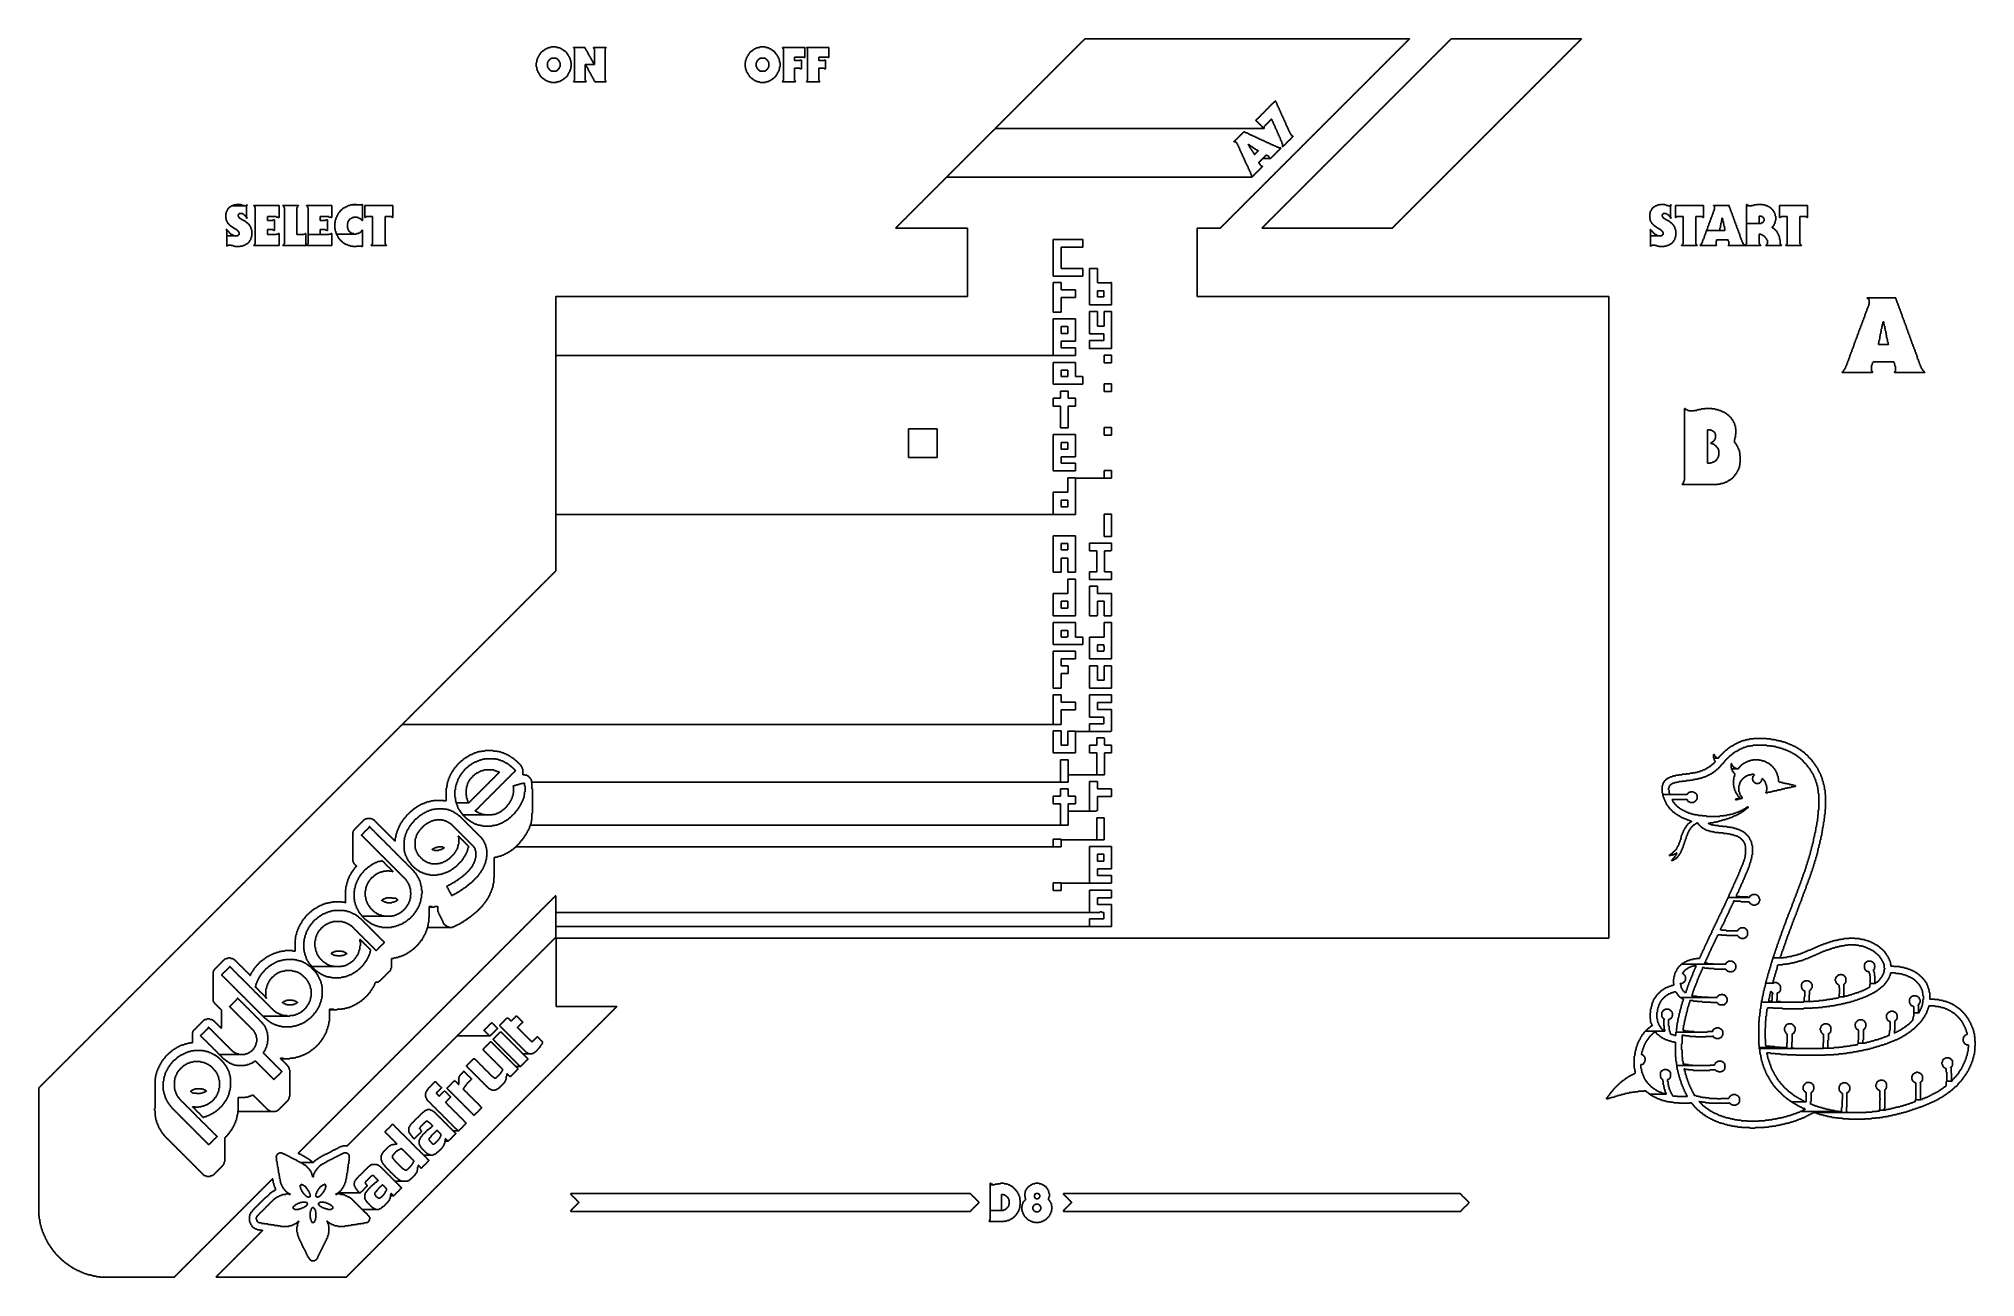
# Model space of a CAD drawing. Extents: x 134.1 to 218.7, y -126.2 to -72.1.
import ezdxf

# ---------------------------------------------------------------- set-up
doc = ezdxf.new("R2010")
doc.units = 0
doc.header["$MEASUREMENT"] = 0
doc.layers.add('BLACK', color=7, linetype='CONTINUOUS')

msp = doc.modelspace()

# ---------------------------------------------------------------- linework, layer by layer
at = {"layer": 'BLACK', "linetype": 'CONTINUOUS'}
for p, q in [((156.053, -72.7603), (156.053, -72.7392)), ((156.053, -72.7392), (156.073, -72.7392)), ((156.073, -72.7392), (156.073, -72.7182)), ((156.073, -72.7182), (156.093, -72.7182)), ((156.093, -72.7182), (156.093, -72.6968)), ((156.093, -72.6968), (156.116, -72.6968)), ((156.116, -72.6968), (156.116, -72.6757)), ((156.116, -72.6757), (156.157, -72.6757)), ((156.157, -72.6757), (156.157, -72.6547)), ((156.157, -72.6547), (156.18, -72.6547)), ((156.18, -72.6547), (156.18, -72.6333)), ((156.18, -72.6333), (156.2, -72.6333)), ((156.2, -72.6333), (156.2, -72.6123)), ((156.2, -72.6123), (156.243, -72.6123)), ((156.243, -72.6123), (156.243, -72.5912)), ((156.243, -72.5912), (156.284, -72.5912)), ((156.284, -72.5912), (156.284, -72.5698)), ((156.284, -72.5698), (156.327, -72.5698)), ((156.327, -72.5698), (156.327, -72.5487)), ((156.327, -72.5487), (156.39, -72.5487)), ((156.39, -72.5487), (156.39, -72.5277)), ((156.39, -72.5277), (156.474, -72.5277)), ((156.474, -72.5277), (156.474, -72.5063)), ((156.474, -72.5063), (156.728, -72.5063)), ((156.728, -72.5063), (156.728, -72.5277)), ((156.728, -72.5277), (156.815, -72.5277)), ((156.815, -72.5277), (156.815, -72.5487)), ((156.815, -72.5487), (156.878, -72.5487)), ((156.878, -72.5487), (156.878, -72.5698)), ((156.878, -72.5698), (156.919, -72.5698)), ((156.919, -72.5698), (156.919, -72.5912)), ((156.919, -72.5912), (156.962, -72.5912)), ((156.962, -72.5912), (156.962, -72.6123)), ((156.962, -72.6123), (157.005, -72.6123)), ((157.005, -72.6123), (157.005, -72.6333)), ((157.005, -72.6333), (157.025, -72.6333)), ((157.025, -72.6333), (157.025, -72.6547)), ((157.025, -72.6547), (157.046, -72.6547)), ((157.046, -72.6547), (157.046, -72.6757)), ((157.046, -72.6757), (157.089, -72.6757)), ((157.089, -72.6757), (157.089, -72.6968)), ((157.089, -72.6968), (157.109, -72.6968)), ((157.109, -72.6968), (157.109, -72.7182)), ((157.109, -72.7182), (157.132, -72.7182)), ((157.132, -72.7182), (157.132, -72.7392)), ((157.132, -72.7392), (157.152, -72.7392)), ((157.152, -72.7392), (157.152, -72.7603)), ((157.47, -72.5487), (157.47, -72.5277)), ((157.47, -72.5277), (157.958, -72.5277)), ((157.49, -72.5487), (157.47, -72.5487)), ((157.49, -72.5912), (157.49, -72.5487)), ((157.513, -72.5912), (157.49, -72.5912)), ((157.513, -73.9668), (157.513, -72.5912)), ((157.958, -72.5277), (157.958, -72.5487)), ((157.958, -72.5487), (157.978, -72.5487)), ((157.978, -72.5487), (157.978, -72.5912)), ((157.978, -72.5912), (157.998, -72.5912)), ((157.998, -72.5912), (157.998, -72.6333)), ((157.998, -72.6333), (158.021, -72.6333)), ((158.021, -72.6333), (158.021, -72.6547)), ((158.021, -72.6547), (158.041, -72.6547)), ((158.041, -72.6547), (158.041, -72.6968)), ((158.041, -72.6968), (158.062, -72.6968)), ((158.062, -72.6968), (158.062, -72.7392)), ((158.062, -72.7392), (158.085, -72.7392)), ((158.085, -72.7392), (158.085, -72.7817)), ((158.339, -72.5487), (158.339, -72.5277)), ((158.339, -72.5277), (158.887, -72.5277)), ((158.359, -72.5487), (158.339, -72.5487)), ((158.359, -72.5912), (158.359, -72.5487)), ((158.379, -72.5912), (158.359, -72.5912)), ((158.379, -73.2683), (158.379, -72.5912)), ((158.867, -72.5912), (158.847, -72.5912)), ((158.847, -72.5912), (158.847, -73.9668)), ((158.887, -72.5487), (158.867, -72.5487)), ((158.867, -72.5487), (158.867, -72.5912)), ((158.887, -72.5277), (158.887, -72.5487)), ((165.174, -72.7603), (165.174, -72.7392)), ((165.174, -72.7392), (165.197, -72.7392)), ((165.197, -72.7392), (165.197, -72.7182)), ((165.197, -72.7182), (165.217, -72.7182)), ((165.217, -72.7182), (165.217, -72.6968)), ((165.217, -72.6968), (165.237, -72.6968)), ((165.237, -72.6968), (165.237, -72.6757)), ((165.237, -72.6757), (165.28, -72.6757)), ((165.28, -72.6757), (165.28, -72.6547)), ((165.28, -72.6547), (165.301, -72.6547)), ((165.301, -72.6547), (165.301, -72.6333)), ((165.301, -72.6333), (165.324, -72.6333)), ((165.324, -72.6333), (165.324, -72.6123)), ((165.324, -72.6123), (165.364, -72.6123)), ((165.364, -72.6123), (165.364, -72.5912)), ((165.364, -72.5912), (165.407, -72.5912)), ((165.407, -72.5912), (165.407, -72.5698)), ((165.407, -72.5698), (165.451, -72.5698)), ((165.451, -72.5698), (165.451, -72.5487)), ((165.451, -72.5487), (165.514, -72.5487)), ((165.514, -72.5487), (165.514, -72.5277)), ((165.514, -72.5277), (165.598, -72.5277)), ((165.598, -72.5277), (165.598, -72.5063)), ((165.598, -72.5063), (165.852, -72.5063)), ((165.852, -72.5063), (165.852, -72.5277)), ((165.852, -72.5277), (165.936, -72.5277)), ((165.936, -72.5277), (165.936, -72.5487)), ((165.936, -72.5487), (165.999, -72.5487)), ((165.999, -72.5487), (165.999, -72.5698)), ((165.999, -72.5698), (166.042, -72.5698)), ((166.042, -72.5698), (166.042, -72.5912)), ((166.042, -72.5912), (166.086, -72.5912)), ((166.086, -72.5912), (166.086, -72.6123)), ((166.086, -72.6123), (166.126, -72.6123)), ((166.126, -72.6123), (166.126, -72.6333)), ((166.126, -72.6333), (166.146, -72.6333)), ((166.146, -72.6333), (166.146, -72.6547)), ((166.146, -72.6547), (166.169, -72.6547)), ((166.169, -72.6547), (166.169, -72.6757)), ((166.169, -72.6757), (166.213, -72.6757)), ((166.213, -72.6757), (166.213, -72.6968)), ((166.213, -72.6968), (166.233, -72.6968)), ((166.233, -72.6968), (166.233, -72.7182)), ((166.233, -72.7182), (166.253, -72.7182)), ((166.253, -72.7182), (166.253, -72.7392)), ((166.253, -72.7392), (166.276, -72.7392)), ((166.276, -72.7392), (166.276, -72.7603)), ((166.594, -72.5487), (166.594, -72.5277)), ((166.594, -72.5277), (167.566, -72.5277)), ((166.614, -72.5487), (166.594, -72.5487)), ((166.614, -72.5912), (166.614, -72.5487)), ((166.634, -72.5912), (166.614, -72.5912)), ((166.634, -73.9668), (166.634, -72.5912)), ((167.566, -72.5277), (167.566, -72.9722)), ((167.65, -72.5487), (167.65, -72.5277)), ((167.65, -72.5277), (168.626, -72.5277)), ((167.673, -72.5487), (167.65, -72.5487)), ((167.673, -72.5912), (167.673, -72.5487)), ((167.693, -72.5912), (167.673, -72.5912)), ((167.693, -73.9668), (167.693, -72.5912)), ((168.626, -72.5277), (168.626, -72.9722)), ((179.207, -72.7603), (179.207, -72.7392)), ((179.207, -72.7392), (179.23, -72.7392)), ((179.23, -72.7392), (179.23, -72.7182)), ((179.23, -72.7182), (179.25, -72.7182)), ((179.25, -72.7182), (179.25, -72.6968)), ((179.25, -72.6968), (179.271, -72.6968)), ((179.271, -72.6968), (179.271, -72.6757)), ((179.271, -72.6757), (179.294, -72.6757)), ((179.294, -72.6757), (179.294, -72.6547)), ((179.294, -72.6547), (179.314, -72.6547)), ((179.314, -72.6547), (179.314, -72.6333)), ((179.314, -72.6333), (179.334, -72.6333)), ((179.334, -72.6333), (179.334, -72.6123)), ((179.334, -72.6123), (179.357, -72.6123)), ((179.357, -72.6123), (179.357, -72.5912)), ((179.357, -72.5912), (179.377, -72.5912)), ((179.377, -72.5912), (179.377, -72.5698)), ((179.377, -72.5698), (179.398, -72.5698)), ((179.398, -72.5698), (179.398, -72.5487)), ((179.398, -72.5487), (179.421, -72.5487)), ((179.421, -72.5487), (179.421, -72.5277)), ((179.421, -72.5277), (179.441, -72.5277)), ((179.441, -72.5277), (179.441, -72.5063)), ((179.441, -72.5063), (179.461, -72.5063)), ((179.461, -72.5063), (179.461, -72.4852)), ((179.461, -72.4852), (179.484, -72.4852)), ((179.484, -72.4852), (179.484, -72.4642)), ((179.484, -72.4642), (179.504, -72.4642)), ((179.504, -72.4642), (179.504, -72.4428)), ((179.504, -72.4428), (179.525, -72.4428)), ((179.525, -72.4428), (179.525, -72.4218)), ((179.525, -72.4218), (179.548, -72.4218)), ((179.548, -72.4218), (179.548, -72.4007)), ((179.548, -72.4007), (179.568, -72.4007)), ((179.568, -72.4007), (179.568, -72.3793)), ((179.568, -72.3793), (179.588, -72.3793)), ((179.588, -72.3793), (179.588, -72.3582)), ((179.588, -72.3582), (179.611, -72.3582)), ((179.611, -72.3582), (179.611, -72.3372)), ((179.611, -72.3372), (179.631, -72.3372)), ((179.631, -72.3372), (179.631, -72.3158)), ((179.631, -72.3158), (179.652, -72.3158)), ((179.652, -72.3158), (179.652, -72.2947)), ((179.652, -72.2947), (179.675, -72.2947)), ((179.675, -72.2947), (179.675, -72.2737)), ((179.675, -72.2737), (179.695, -72.2737)), ((179.695, -72.2737), (179.695, -72.2523)), ((179.695, -72.2523), (179.715, -72.2523)), ((179.715, -72.2523), (179.715, -72.2313)), ((179.715, -72.2313), (179.738, -72.2313)), ((179.738, -72.2313), (179.738, -72.2102)), ((179.738, -72.2102), (179.758, -72.2102)), ((179.758, -72.2102), (179.758, -72.1888)), ((179.758, -72.1888), (179.779, -72.1888)), ((179.779, -72.1888), (179.779, -72.1677)), ((179.779, -72.1677), (179.802, -72.1677)), ((179.802, -72.1677), (179.802, -72.1467)), ((179.802, -72.1467), (193.982, -72.1467)), ((193.411, -72.7392), (193.391, -72.7392)), ((193.391, -72.7392), (193.391, -72.7603)), ((193.431, -72.7182), (193.411, -72.7182)), ((193.411, -72.7182), (193.411, -72.7392)), ((193.454, -72.6968), (193.431, -72.6968)), ((193.431, -72.6968), (193.431, -72.7182)), ((193.474, -72.6757), (193.454, -72.6757)), ((193.454, -72.6757), (193.454, -72.6968)), ((193.495, -72.6547), (193.474, -72.6547)), ((193.474, -72.6547), (193.474, -72.6757)), ((193.518, -72.6333), (193.495, -72.6333)), ((193.495, -72.6333), (193.495, -72.6547)), ((193.538, -72.6123), (193.518, -72.6123)), ((193.518, -72.6123), (193.518, -72.6333)), ((193.558, -72.5912), (193.538, -72.5912)), ((193.538, -72.5912), (193.538, -72.6123)), ((193.581, -72.5698), (193.558, -72.5698)), ((193.558, -72.5698), (193.558, -72.5912)), ((193.601, -72.5487), (193.581, -72.5487)), ((193.581, -72.5487), (193.581, -72.5698)), ((193.622, -72.5277), (193.601, -72.5277)), ((193.601, -72.5277), (193.601, -72.5487)), ((193.645, -72.5063), (193.622, -72.5063)), ((193.622, -72.5063), (193.622, -72.5277)), ((193.665, -72.4852), (193.645, -72.4852)), ((193.645, -72.4852), (193.645, -72.5063)), ((193.685, -72.4642), (193.665, -72.4642)), ((193.665, -72.4642), (193.665, -72.4852)), ((193.705, -72.4428), (193.685, -72.4428)), ((193.685, -72.4428), (193.685, -72.4642)), ((193.728, -72.4218), (193.705, -72.4218)), ((193.705, -72.4218), (193.705, -72.4428)), ((193.749, -72.4007), (193.728, -72.4007)), ((193.728, -72.4007), (193.728, -72.4218)), ((193.772, -72.3793), (193.749, -72.3793)), ((193.749, -72.3793), (193.749, -72.4007)), ((193.792, -72.3582), (193.772, -72.3582)), ((193.772, -72.3582), (193.772, -72.3793)), ((193.812, -72.3372), (193.792, -72.3372)), ((193.792, -72.3372), (193.792, -72.3582)), ((193.835, -72.3158), (193.812, -72.3158)), ((193.812, -72.3158), (193.812, -72.3372)), ((193.855, -72.2947), (193.835, -72.2947)), ((193.835, -72.2947), (193.835, -72.3158)), ((193.876, -72.2737), (193.855, -72.2737)), ((193.855, -72.2737), (193.855, -72.2947)), ((193.899, -72.2523), (193.876, -72.2523)), ((193.876, -72.2523), (193.876, -72.2737)), ((193.919, -72.2313), (193.899, -72.2313)), ((193.899, -72.2313), (193.899, -72.2523)), ((193.939, -72.2102), (193.919, -72.2102)), ((193.919, -72.2102), (193.919, -72.2313)), ((193.962, -72.1888), (193.939, -72.1888)), ((193.939, -72.1888), (193.939, -72.2102)), ((193.982, -72.1677), (193.962, -72.1677)), ((193.962, -72.1677), (193.962, -72.1888)), ((193.982, -72.1467), (193.982, -72.1677)), ((195.209, -72.7603), (195.209, -72.7392)), ((195.209, -72.7392), (195.232, -72.7392)), ((195.232, -72.7392), (195.232, -72.7182)), ((195.232, -72.7182), (195.252, -72.7182)), ((195.252, -72.7182), (195.252, -72.6968)), ((195.252, -72.6968), (195.273, -72.6968)), ((195.273, -72.6968), (195.273, -72.6757)), ((195.273, -72.6757), (195.293, -72.6757)), ((195.293, -72.6757), (195.293, -72.6547)), ((195.293, -72.6547), (195.316, -72.6547)), ((195.316, -72.6547), (195.316, -72.6333)), ((195.316, -72.6333), (195.336, -72.6333)), ((195.336, -72.6333), (195.336, -72.6123)), ((195.336, -72.6123), (195.359, -72.6123)), ((195.359, -72.6123), (195.359, -72.5912)), ((195.359, -72.5912), (195.379, -72.5912)), ((195.379, -72.5912), (195.379, -72.5698)), ((195.379, -72.5698), (195.4, -72.5698)), ((195.4, -72.5698), (195.4, -72.5487)), ((195.4, -72.5487), (195.423, -72.5487)), ((195.423, -72.5487), (195.423, -72.5277)), ((195.423, -72.5277), (195.443, -72.5277)), ((195.443, -72.5277), (195.443, -72.5063)), ((195.443, -72.5063), (195.463, -72.5063)), ((195.463, -72.5063), (195.463, -72.4852)), ((195.463, -72.4852), (195.486, -72.4852)), ((195.486, -72.4852), (195.486, -72.4642)), ((195.486, -72.4642), (195.506, -72.4642)), ((195.506, -72.4642), (195.506, -72.4428)), ((195.506, -72.4428), (195.527, -72.4428)), ((195.527, -72.4428), (195.527, -72.4218)), ((195.527, -72.4218), (195.55, -72.4218)), ((195.55, -72.4218), (195.55, -72.4007)), ((195.55, -72.4007), (195.57, -72.4007)), ((195.57, -72.4007), (195.57, -72.3793)), ((195.57, -72.3793), (195.59, -72.3793)), ((195.59, -72.3793), (195.59, -72.3582)), ((195.59, -72.3582), (195.613, -72.3582)), ((195.613, -72.3582), (195.613, -72.3372)), ((195.613, -72.3372), (195.633, -72.3372)), ((195.633, -72.3372), (195.633, -72.3158)), ((195.633, -72.3158), (195.654, -72.3158)), ((195.654, -72.3158), (195.654, -72.2947)), ((195.654, -72.2947), (195.677, -72.2947)), ((195.677, -72.2947), (195.677, -72.2737)), ((195.677, -72.2737), (195.697, -72.2737)), ((195.697, -72.2737), (195.697, -72.2523)), ((195.697, -72.2523), (195.717, -72.2523)), ((195.717, -72.2523), (195.717, -72.2313)), ((195.717, -72.2313), (195.74, -72.2313)), ((195.74, -72.2313), (195.74, -72.2102)), ((195.74, -72.2102), (195.76, -72.2102)), ((195.76, -72.2102), (195.76, -72.1888)), ((195.76, -72.1888), (195.781, -72.1888)), ((195.781, -72.1888), (195.781, -72.1677)), ((195.781, -72.1677), (195.801, -72.1677)), ((195.801, -72.1677), (195.801, -72.1467)), ((195.801, -72.1467), (201.496, -72.1467)), ((200.924, -72.7392), (200.904, -72.7392)), ((200.904, -72.7392), (200.904, -72.7603)), ((200.947, -72.7182), (200.924, -72.7182)), ((200.924, -72.7182), (200.924, -72.7392)), ((200.967, -72.6968), (200.947, -72.6968)), ((200.947, -72.6968), (200.947, -72.7182)), ((200.988, -72.6757), (200.967, -72.6757)), ((200.967, -72.6757), (200.967, -72.6968)), ((201.011, -72.6547), (200.988, -72.6547)), ((200.988, -72.6547), (200.988, -72.6757)), ((201.031, -72.6333), (201.011, -72.6333)), ((201.011, -72.6333), (201.011, -72.6547)), ((201.051, -72.6123), (201.031, -72.6123)), ((201.031, -72.6123), (201.031, -72.6333)), ((201.071, -72.5912), (201.051, -72.5912)), ((201.051, -72.5912), (201.051, -72.6123)), ((201.094, -72.5698), (201.071, -72.5698)), ((201.071, -72.5698), (201.071, -72.5912)), ((201.115, -72.5487), (201.094, -72.5487)), ((201.094, -72.5487), (201.094, -72.5698)), ((201.138, -72.5277), (201.115, -72.5277)), ((201.115, -72.5277), (201.115, -72.5487)), ((201.158, -72.5063), (201.138, -72.5063)), ((201.138, -72.5063), (201.138, -72.5277)), ((201.178, -72.4852), (201.158, -72.4852)), ((201.158, -72.4852), (201.158, -72.5063)), ((201.201, -72.4642), (201.178, -72.4642)), ((201.178, -72.4642), (201.178, -72.4852)), ((201.221, -72.4428), (201.201, -72.4428)), ((201.201, -72.4428), (201.201, -72.4642)), ((201.242, -72.4218), (201.221, -72.4218)), ((201.221, -72.4218), (201.221, -72.4428)), ((201.265, -72.4007), (201.242, -72.4007)), ((201.242, -72.4007), (201.242, -72.4218)), ((201.285, -72.3793), (201.265, -72.3793)), ((201.265, -72.3793), (201.265, -72.4007)), ((201.305, -72.3582), (201.285, -72.3582)), ((201.285, -72.3582), (201.285, -72.3793)), ((201.328, -72.3372), (201.305, -72.3372)), ((201.305, -72.3372), (201.305, -72.3582)), ((201.348, -72.3158), (201.328, -72.3158)), ((201.328, -72.3158), (201.328, -72.3372)), ((201.369, -72.2947), (201.348, -72.2947)), ((201.348, -72.2947), (201.348, -72.3158)), ((201.392, -72.2737), (201.369, -72.2737)), ((201.369, -72.2737), (201.369, -72.2947)), ((201.412, -72.2523), (201.392, -72.2523)), ((201.392, -72.2523), (201.392, -72.2737)), ((201.432, -72.2313), (201.412, -72.2313)), ((201.412, -72.2313), (201.412, -72.2523)), ((201.455, -72.2102), (201.432, -72.2102)), ((201.432, -72.2102), (201.432, -72.2313)), ((201.475, -72.1888), (201.455, -72.1888)), ((201.455, -72.1888), (201.455, -72.2102)), ((201.496, -72.1677), (201.475, -72.1677)), ((201.475, -72.1677), (201.475, -72.1888)), ((201.496, -72.1467), (201.496, -72.1677)), ((155.839, -73.3743), (155.839, -73.1838)), ((155.839, -73.1838), (155.862, -73.1838)), ((155.862, -73.3743), (155.839, -73.3743)), ((155.862, -73.1838), (155.862, -73.0778)), ((155.862, -73.0778), (155.882, -73.0778)), ((155.862, -73.4802), (155.862, -73.3743)), ((155.882, -73.4802), (155.862, -73.4802)), ((155.882, -73.0778), (155.882, -73.0143)), ((155.882, -73.0143), (155.903, -73.0143)), ((155.882, -73.5437), (155.882, -73.4802)), ((155.903, -73.5437), (155.882, -73.5437)), ((155.903, -73.0143), (155.903, -72.9722)), ((155.903, -72.9722), (155.926, -72.9722)), ((155.903, -73.6072), (155.903, -73.5437)), ((155.926, -72.9722), (155.926, -72.9297)), ((155.926, -72.9297), (155.946, -72.9297)), ((155.946, -72.9297), (155.946, -72.8873)), ((155.946, -72.8873), (155.966, -72.8873)), ((155.966, -72.8873), (155.966, -72.8452)), ((155.966, -72.8452), (155.989, -72.8452)), ((155.989, -72.8452), (155.989, -72.8238)), ((155.989, -72.8238), (156.009, -72.8238)), ((156.009, -72.8238), (156.009, -72.7817)), ((156.009, -72.7817), (156.03, -72.7817)), ((156.03, -72.7817), (156.03, -72.7603)), ((156.03, -72.7603), (156.053, -72.7603)), ((156.347, -73.1838), (156.327, -73.1838)), ((156.327, -73.1838), (156.327, -73.3743)), ((156.327, -73.3743), (156.347, -73.3743)), ((156.37, -73.1413), (156.347, -73.1413)), ((156.347, -73.1413), (156.347, -73.1838)), ((156.347, -73.3743), (156.347, -73.4167)), ((156.347, -73.4167), (156.37, -73.4167)), ((156.39, -73.0992), (156.37, -73.0992)), ((156.37, -73.0992), (156.37, -73.1413)), ((156.37, -73.4167), (156.37, -73.4588)), ((156.37, -73.4588), (156.39, -73.4588)), ((156.411, -73.0778), (156.39, -73.0778)), ((156.39, -73.0778), (156.39, -73.0992)), ((156.39, -73.4588), (156.39, -73.4802)), ((156.39, -73.4802), (156.411, -73.4802)), ((156.434, -73.0567), (156.411, -73.0567)), ((156.411, -73.0567), (156.411, -73.0778)), ((156.411, -73.4802), (156.411, -73.5012)), ((156.411, -73.5012), (156.434, -73.5012)), ((156.434, -73.0357), (156.434, -73.0567)), ((156.454, -73.0357), (156.434, -73.0357)), ((156.434, -73.5012), (156.434, -73.5223)), ((156.434, -73.5223), (156.454, -73.5223)), ((156.497, -73.0143), (156.454, -73.0143)), ((156.454, -73.0143), (156.454, -73.0357)), ((156.454, -73.5223), (156.454, -73.5437)), ((156.454, -73.5437), (156.497, -73.5437)), ((156.708, -72.9933), (156.497, -72.9933)), ((156.497, -72.9933), (156.497, -73.0143)), ((156.497, -73.5437), (156.497, -73.5648)), ((156.497, -73.5648), (156.708, -73.5648)), ((156.708, -73.0143), (156.708, -72.9933)), ((156.751, -73.0143), (156.708, -73.0143)), ((156.708, -73.5648), (156.708, -73.5437)), ((156.708, -73.5437), (156.751, -73.5437)), ((156.751, -73.0357), (156.751, -73.0143)), ((156.771, -73.0357), (156.751, -73.0357)), ((156.751, -73.5437), (156.751, -73.5223)), ((156.751, -73.5223), (156.771, -73.5223)), ((156.771, -73.0567), (156.771, -73.0357)), ((156.792, -73.0567), (156.771, -73.0567)), ((156.771, -73.5223), (156.771, -73.5012)), ((156.771, -73.5012), (156.792, -73.5012)), ((156.792, -73.0778), (156.792, -73.0567)), ((156.815, -73.0778), (156.792, -73.0778)), ((156.792, -73.5012), (156.792, -73.4802)), ((156.792, -73.4802), (156.815, -73.4802)), ((156.815, -73.0992), (156.815, -73.0778)), ((156.835, -73.0992), (156.815, -73.0992)), ((156.815, -73.4802), (156.815, -73.4588)), ((156.815, -73.4588), (156.835, -73.4588)), ((156.835, -73.1413), (156.835, -73.0992)), ((156.855, -73.1413), (156.835, -73.1413)), ((156.835, -73.4588), (156.835, -73.4167)), ((156.835, -73.4167), (156.855, -73.4167)), ((156.855, -73.1838), (156.855, -73.1413)), ((156.878, -73.1838), (156.855, -73.1838)), ((156.855, -73.4167), (156.855, -73.3743)), ((156.855, -73.3743), (156.878, -73.3743)), ((156.878, -73.3743), (156.878, -73.1838)), ((157.152, -72.7603), (157.173, -72.7603)), ((157.173, -72.7603), (157.173, -72.8028)), ((157.173, -72.8028), (157.196, -72.8028)), ((157.196, -72.8028), (157.196, -72.8238)), ((157.196, -72.8238), (157.216, -72.8238)), ((157.216, -72.8238), (157.216, -72.8452)), ((157.216, -72.8452), (157.236, -72.8452)), ((157.236, -72.8452), (157.236, -72.8873)), ((157.236, -72.8873), (157.259, -72.8873)), ((157.259, -72.8873), (157.259, -72.9297)), ((157.259, -72.9297), (157.279, -72.9297)), ((157.279, -72.9297), (157.279, -72.9722)), ((157.279, -72.9722), (157.3, -72.9722)), ((157.3, -73.5858), (157.279, -73.5858)), ((157.279, -73.5858), (157.279, -73.6282)), ((157.3, -72.9722), (157.3, -73.0143)), ((157.3, -73.0143), (157.323, -73.0143)), ((157.323, -73.5437), (157.3, -73.5437)), ((157.3, -73.5437), (157.3, -73.5858)), ((157.323, -73.0143), (157.323, -73.0778)), ((157.323, -73.0778), (157.343, -73.0778)), ((157.343, -73.4802), (157.323, -73.4802)), ((157.323, -73.4802), (157.323, -73.5437)), ((157.343, -73.0778), (157.343, -73.1838)), ((157.343, -73.1838), (157.363, -73.1838)), ((157.363, -73.3743), (157.343, -73.3743)), ((157.343, -73.3743), (157.343, -73.4802)), ((157.363, -73.1838), (157.363, -73.3743)), ((158.359, -73.2683), (157.978, -73.2683)), ((157.978, -73.2683), (157.978, -73.9668)), ((157.998, -73.3107), (157.998, -73.2683)), ((157.998, -73.2683), (158.379, -73.2683)), ((158.021, -73.3107), (157.998, -73.3107)), ((158.021, -73.3532), (158.021, -73.3107)), ((158.041, -73.3532), (158.021, -73.3532)), ((158.041, -73.3953), (158.041, -73.3532)), ((158.062, -73.3953), (158.041, -73.3953)), ((158.062, -73.4167), (158.062, -73.3953)), ((158.085, -73.4167), (158.062, -73.4167)), ((158.085, -72.7817), (158.105, -72.7817)), ((158.085, -73.4588), (158.085, -73.4167)), ((158.105, -73.4588), (158.085, -73.4588)), ((158.105, -72.7817), (158.105, -72.8238)), ((158.105, -72.8238), (158.125, -72.8238)), ((158.105, -73.5012), (158.105, -73.4588)), ((158.125, -73.5012), (158.105, -73.5012)), ((158.125, -72.8238), (158.125, -72.8452)), ((158.125, -72.8452), (158.148, -72.8452)), ((158.125, -73.5437), (158.125, -73.5012)), ((158.148, -73.5437), (158.125, -73.5437)), ((158.148, -72.8452), (158.148, -72.8873)), ((158.148, -72.8873), (158.168, -72.8873)), ((158.148, -73.5858), (158.148, -73.5437)), ((158.168, -73.5858), (158.148, -73.5858)), ((158.168, -72.8873), (158.168, -72.9297)), ((158.168, -72.9297), (158.189, -72.9297)), ((158.168, -73.6282), (158.168, -73.5858)), ((158.189, -72.9297), (158.189, -72.9722)), ((158.189, -72.9722), (158.212, -72.9722)), ((158.212, -72.9722), (158.212, -72.9933)), ((158.212, -72.9933), (158.232, -72.9933)), ((158.232, -72.9933), (158.232, -73.0357)), ((158.232, -73.0357), (158.252, -73.0357)), ((158.252, -73.0357), (158.252, -73.0778)), ((158.252, -73.0778), (158.275, -73.0778)), ((158.275, -73.0778), (158.275, -73.1202)), ((158.275, -73.1202), (158.295, -73.1202)), ((158.295, -73.1202), (158.295, -73.1413)), ((158.295, -73.1413), (158.316, -73.1413)), ((158.316, -73.1413), (158.316, -73.1838)), ((158.316, -73.1838), (158.339, -73.1838)), ((158.339, -73.1838), (158.339, -73.2262)), ((158.339, -73.2262), (158.359, -73.2262)), ((158.359, -73.2262), (158.359, -73.2683)), ((164.963, -73.3743), (164.963, -73.1838)), ((164.963, -73.1838), (164.983, -73.1838)), ((164.983, -73.3743), (164.963, -73.3743)), ((164.983, -73.1838), (164.983, -73.0778)), ((164.983, -73.0778), (165.006, -73.0778)), ((164.983, -73.4802), (164.983, -73.3743)), ((165.006, -73.4802), (164.983, -73.4802)), ((165.006, -73.0778), (165.006, -73.0143)), ((165.006, -73.0143), (165.026, -73.0143)), ((165.006, -73.5437), (165.006, -73.4802)), ((165.026, -73.5437), (165.006, -73.5437)), ((165.026, -73.0143), (165.026, -72.9722)), ((165.026, -72.9722), (165.047, -72.9722)), ((165.026, -73.6072), (165.026, -73.5437)), ((165.047, -72.9722), (165.047, -72.9297)), ((165.047, -72.9297), (165.07, -72.9297)), ((165.07, -72.9297), (165.07, -72.8873)), ((165.07, -72.8873), (165.09, -72.8873)), ((165.09, -72.8873), (165.09, -72.8452)), ((165.09, -72.8452), (165.11, -72.8452)), ((165.11, -72.8452), (165.11, -72.8238)), ((165.11, -72.8238), (165.133, -72.8238)), ((165.133, -72.8238), (165.133, -72.7817)), ((165.133, -72.7817), (165.153, -72.7817)), ((165.153, -72.7817), (165.153, -72.7603)), ((165.153, -72.7603), (165.174, -72.7603)), ((165.471, -73.1838), (165.451, -73.1838)), ((165.451, -73.1838), (165.451, -73.3743)), ((165.451, -73.3743), (165.471, -73.3743)), ((165.491, -73.1413), (165.471, -73.1413)), ((165.471, -73.1413), (165.471, -73.1838)), ((165.471, -73.3743), (165.471, -73.4167)), ((165.471, -73.4167), (165.491, -73.4167)), ((165.514, -73.0992), (165.491, -73.0992)), ((165.491, -73.0992), (165.491, -73.1413)), ((165.491, -73.4167), (165.491, -73.4588)), ((165.491, -73.4588), (165.514, -73.4588)), ((165.534, -73.0778), (165.514, -73.0778)), ((165.514, -73.0778), (165.514, -73.0992)), ((165.514, -73.4588), (165.514, -73.4802)), ((165.514, -73.4802), (165.534, -73.4802)), ((165.555, -73.0567), (165.534, -73.0567)), ((165.534, -73.0567), (165.534, -73.0778)), ((165.534, -73.4802), (165.534, -73.5012)), ((165.534, -73.5012), (165.555, -73.5012)), ((165.555, -73.0357), (165.555, -73.0567)), ((165.578, -73.0357), (165.555, -73.0357)), ((165.555, -73.5012), (165.555, -73.5223)), ((165.555, -73.5223), (165.578, -73.5223)), ((165.618, -73.0143), (165.578, -73.0143)), ((165.578, -73.0143), (165.578, -73.0357)), ((165.578, -73.5223), (165.578, -73.5437)), ((165.578, -73.5437), (165.618, -73.5437)), ((165.832, -72.9933), (165.618, -72.9933)), ((165.618, -72.9933), (165.618, -73.0143)), ((165.618, -73.5437), (165.618, -73.5648)), ((165.618, -73.5648), (165.832, -73.5648)), ((165.832, -73.0143), (165.832, -72.9933)), ((165.872, -73.0143), (165.832, -73.0143)), ((165.832, -73.5648), (165.832, -73.5437)), ((165.832, -73.5437), (165.872, -73.5437)), ((165.872, -73.0357), (165.872, -73.0143)), ((165.892, -73.0357), (165.872, -73.0357)), ((165.872, -73.5437), (165.872, -73.5223)), ((165.872, -73.5223), (165.892, -73.5223)), ((165.892, -73.0567), (165.892, -73.0357)), ((165.915, -73.0567), (165.892, -73.0567)), ((165.892, -73.5223), (165.892, -73.5012)), ((165.892, -73.5012), (165.915, -73.5012)), ((165.915, -73.0778), (165.915, -73.0567)), ((165.936, -73.0778), (165.915, -73.0778)), ((165.915, -73.5012), (165.915, -73.4802)), ((165.915, -73.4802), (165.936, -73.4802)), ((165.936, -73.0992), (165.936, -73.0778)), ((165.959, -73.0992), (165.936, -73.0992)), ((165.936, -73.4802), (165.936, -73.4588)), ((165.936, -73.4588), (165.959, -73.4588)), ((165.959, -73.1413), (165.959, -73.0992)), ((165.979, -73.1413), (165.959, -73.1413)), ((165.959, -73.4588), (165.959, -73.4167)), ((165.959, -73.4167), (165.979, -73.4167)), ((165.979, -73.1838), (165.979, -73.1413)), ((165.999, -73.1838), (165.979, -73.1838)), ((165.979, -73.4167), (165.979, -73.3743)), ((165.979, -73.3743), (165.999, -73.3743)), ((165.999, -73.3743), (165.999, -73.1838)), ((166.276, -72.7603), (166.296, -72.7603)), ((166.296, -72.7603), (166.296, -72.8028)), ((166.296, -72.8028), (166.317, -72.8028)), ((166.317, -72.8028), (166.317, -72.8238)), ((166.317, -72.8238), (166.34, -72.8238)), ((166.34, -72.8238), (166.34, -72.8452)), ((166.34, -72.8452), (166.36, -72.8452)), ((166.36, -72.8452), (166.36, -72.8873)), ((166.36, -72.8873), (166.38, -72.8873)), ((166.38, -72.8873), (166.38, -72.9297)), ((166.38, -72.9297), (166.4, -72.9297)), ((166.4, -72.9297), (166.4, -72.9722)), ((166.4, -72.9722), (166.423, -72.9722)), ((166.423, -73.5858), (166.4, -73.5858)), ((166.4, -73.5858), (166.4, -73.6282)), ((166.423, -72.9722), (166.423, -73.0143)), ((166.423, -73.0143), (166.444, -73.0143)), ((166.444, -73.5437), (166.423, -73.5437)), ((166.423, -73.5437), (166.423, -73.5858)), ((166.444, -73.0143), (166.444, -73.0778)), ((166.444, -73.0778), (166.467, -73.0778)), ((166.467, -73.4802), (166.444, -73.4802)), ((166.444, -73.4802), (166.444, -73.5437)), ((166.467, -73.0778), (166.467, -73.1838)), ((166.467, -73.1838), (166.487, -73.1838)), ((166.487, -73.3743), (166.467, -73.3743)), ((166.467, -73.3743), (166.467, -73.4802)), ((166.487, -73.1838), (166.487, -73.3743)), ((167.546, -72.9508), (167.122, -72.9508)), ((167.122, -72.9508), (167.122, -73.0992)), ((167.122, -73.0992), (167.356, -73.0992)), ((167.356, -73.4377), (167.122, -73.4377)), ((167.122, -73.4377), (167.122, -73.9668)), ((167.356, -73.0992), (167.356, -73.0778)), ((167.356, -73.0778), (167.419, -73.0778)), ((167.356, -73.4588), (167.356, -73.4377)), ((167.419, -73.4588), (167.356, -73.4588)), ((167.419, -73.0778), (167.419, -73.4588)), ((167.546, -72.9722), (167.546, -72.9508)), ((167.566, -72.9722), (167.546, -72.9722)), ((168.603, -72.9508), (168.181, -72.9508)), ((168.181, -72.9508), (168.181, -73.0992)), ((168.181, -73.0992), (168.412, -73.0992)), ((168.412, -73.4377), (168.181, -73.4377)), ((168.181, -73.4377), (168.181, -73.9668)), ((168.412, -73.0992), (168.412, -73.0778)), ((168.412, -73.0778), (168.476, -73.0778)), ((168.412, -73.4588), (168.412, -73.4377)), ((168.476, -73.4588), (168.412, -73.4588)), ((168.476, -73.0778), (168.476, -73.4588)), ((168.603, -72.9722), (168.603, -72.9508)), ((168.626, -72.9722), (168.603, -72.9722)), ((178.361, -73.6072), (178.361, -73.5858)), ((178.361, -73.5858), (178.382, -73.5858)), ((178.382, -73.5858), (178.382, -73.5648)), ((178.382, -73.5648), (178.405, -73.5648)), ((178.405, -73.5648), (178.405, -73.5437)), ((178.405, -73.5437), (178.425, -73.5437)), ((178.425, -73.5437), (178.425, -73.5223)), ((178.425, -73.5223), (178.445, -73.5223)), ((178.445, -73.5223), (178.445, -73.5012)), ((178.445, -73.5012), (178.468, -73.5012)), ((178.468, -73.5012), (178.468, -73.4802)), ((178.468, -73.4802), (178.488, -73.4802)), ((178.488, -73.4802), (178.488, -73.4588)), ((178.488, -73.4588), (178.509, -73.4588)), ((178.509, -73.4588), (178.509, -73.4377)), ((178.509, -73.4377), (178.532, -73.4377)), ((178.532, -73.4377), (178.532, -73.4167)), ((178.532, -73.4167), (178.552, -73.4167)), ((178.552, -73.4167), (178.552, -73.3953)), ((178.552, -73.3953), (178.572, -73.3953)), ((178.572, -73.3953), (178.572, -73.3743)), ((178.572, -73.3743), (178.595, -73.3743)), ((178.595, -73.3743), (178.595, -73.3532)), ((178.595, -73.3532), (178.615, -73.3532)), ((178.615, -73.3532), (178.615, -73.3318)), ((178.615, -73.3318), (178.636, -73.3318)), ((178.636, -73.3318), (178.636, -73.3107)), ((178.636, -73.3107), (178.659, -73.3107)), ((178.659, -73.3107), (178.659, -73.2897)), ((178.659, -73.2897), (178.679, -73.2897)), ((178.679, -73.2897), (178.679, -73.2683)), ((178.679, -73.2683), (178.699, -73.2683)), ((178.699, -73.2683), (178.699, -73.2472)), ((178.699, -73.2472), (178.722, -73.2472)), ((178.722, -73.2472), (178.722, -73.2262)), ((178.722, -73.2262), (178.742, -73.2262)), ((178.742, -73.2262), (178.742, -73.2048)), ((178.742, -73.2048), (178.763, -73.2048)), ((178.763, -73.2048), (178.763, -73.1838)), ((178.763, -73.1838), (178.786, -73.1838)), ((178.786, -73.1838), (178.786, -73.1627)), ((178.786, -73.1627), (178.806, -73.1627)), ((178.806, -73.1627), (178.806, -73.1413)), ((178.806, -73.1413), (178.826, -73.1413)), ((178.826, -73.1413), (178.826, -73.1202)), ((178.826, -73.1202), (178.849, -73.1202)), ((178.849, -73.1202), (178.849, -73.0992)), ((178.849, -73.0992), (178.869, -73.0992)), ((178.869, -73.0992), (178.869, -73.0778)), ((178.869, -73.0778), (178.89, -73.0778)), ((178.89, -73.0778), (178.89, -73.0567)), ((178.89, -73.0567), (178.913, -73.0567)), ((178.913, -73.0567), (178.913, -73.0357)), ((178.913, -73.0357), (178.933, -73.0357)), ((178.933, -73.0357), (178.933, -73.0143)), ((178.933, -73.0143), (178.953, -73.0143)), ((178.953, -73.0143), (178.953, -72.9933)), ((178.953, -72.9933), (178.976, -72.9933)), ((178.976, -72.9933), (178.976, -72.9722)), ((178.976, -72.9722), (178.996, -72.9722)), ((178.996, -72.9722), (178.996, -72.9508)), ((178.996, -72.9508), (179.017, -72.9508)), ((179.017, -72.9508), (179.017, -72.9297)), ((179.017, -72.9297), (179.04, -72.9297)), ((179.04, -72.9297), (179.04, -72.9087)), ((179.04, -72.9087), (179.06, -72.9087)), ((179.06, -72.9087), (179.06, -72.8873)), ((179.06, -72.8873), (179.08, -72.8873)), ((179.08, -72.8873), (179.08, -72.8662)), ((179.08, -72.8662), (179.103, -72.8662)), ((179.103, -72.8662), (179.103, -72.8452)), ((179.103, -72.8452), (179.123, -72.8452)), ((179.123, -72.8452), (179.123, -72.8238)), ((179.123, -72.8238), (179.144, -72.8238)), ((179.144, -72.8238), (179.144, -72.8028)), ((179.144, -72.8028), (179.167, -72.8028)), ((179.167, -72.8028), (179.167, -72.7817)), ((179.167, -72.7817), (179.187, -72.7817)), ((179.187, -72.7817), (179.187, -72.7603)), ((179.187, -72.7603), (179.207, -72.7603)), ((192.565, -73.5858), (192.542, -73.5858)), ((192.542, -73.5858), (192.542, -73.6072)), ((192.585, -73.5648), (192.565, -73.5648)), ((192.565, -73.5648), (192.565, -73.5858)), ((192.606, -73.5437), (192.585, -73.5437)), ((192.585, -73.5437), (192.585, -73.5648)), ((192.626, -73.5223), (192.606, -73.5223)), ((192.606, -73.5223), (192.606, -73.5437)), ((192.649, -73.5012), (192.626, -73.5012)), ((192.626, -73.5012), (192.626, -73.5223)), ((192.669, -73.4802), (192.649, -73.4802)), ((192.649, -73.4802), (192.649, -73.5012)), ((192.692, -73.4588), (192.669, -73.4588)), ((192.669, -73.4588), (192.669, -73.4802)), ((192.712, -73.4377), (192.692, -73.4377)), ((192.692, -73.4377), (192.692, -73.4588)), ((192.733, -73.4167), (192.712, -73.4167)), ((192.712, -73.4167), (192.712, -73.4377)), ((192.756, -73.3953), (192.733, -73.3953)), ((192.733, -73.3953), (192.733, -73.4167)), ((192.776, -73.3743), (192.756, -73.3743)), ((192.756, -73.3743), (192.756, -73.3953)), ((192.796, -73.3532), (192.776, -73.3532)), ((192.776, -73.3532), (192.776, -73.3743)), ((192.819, -73.3318), (192.796, -73.3318)), ((192.796, -73.3318), (192.796, -73.3532)), ((192.839, -73.3107), (192.819, -73.3107)), ((192.819, -73.3107), (192.819, -73.3318)), ((192.86, -73.2897), (192.839, -73.2897)), ((192.839, -73.2897), (192.839, -73.3107)), ((192.883, -73.2683), (192.86, -73.2683)), ((192.86, -73.2683), (192.86, -73.2897)), ((192.903, -73.2472), (192.883, -73.2472)), ((192.883, -73.2472), (192.883, -73.2683)), ((192.923, -73.2262), (192.903, -73.2262)), ((192.903, -73.2262), (192.903, -73.2472)), ((192.946, -73.2048), (192.923, -73.2048)), ((192.923, -73.2048), (192.923, -73.2262)), ((192.966, -73.1838), (192.946, -73.1838)), ((192.946, -73.1838), (192.946, -73.2048)), ((192.987, -73.1627), (192.966, -73.1627)), ((192.966, -73.1627), (192.966, -73.1838)), ((193.01, -73.1413), (192.987, -73.1413)), ((192.987, -73.1413), (192.987, -73.1627)), ((193.03, -73.1202), (193.01, -73.1202)), ((193.01, -73.1202), (193.01, -73.1413)), ((193.05, -73.0992), (193.03, -73.0992)), ((193.03, -73.0992), (193.03, -73.1202)), ((193.073, -73.0778), (193.05, -73.0778)), ((193.05, -73.0778), (193.05, -73.0992)), ((193.093, -73.0567), (193.073, -73.0567)), ((193.073, -73.0567), (193.073, -73.0778)), ((193.114, -73.0357), (193.093, -73.0357)), ((193.093, -73.0357), (193.093, -73.0567)), ((193.134, -73.0143), (193.114, -73.0143)), ((193.114, -73.0143), (193.114, -73.0357)), ((193.157, -72.9933), (193.134, -72.9933)), ((193.134, -72.9933), (193.134, -73.0143)), ((193.177, -72.9722), (193.157, -72.9722)), ((193.157, -72.9722), (193.157, -72.9933)), ((193.197, -72.9508), (193.177, -72.9508)), ((193.177, -72.9508), (193.177, -72.9722)), ((193.22, -72.9297), (193.197, -72.9297)), ((193.197, -72.9297), (193.197, -72.9508)), ((193.241, -72.9087), (193.22, -72.9087)), ((193.22, -72.9087), (193.22, -72.9297)), ((193.264, -72.8873), (193.241, -72.8873)), ((193.241, -72.8873), (193.241, -72.9087)), ((193.284, -72.8662), (193.264, -72.8662)), ((193.264, -72.8662), (193.264, -72.8873)), ((193.304, -72.8452), (193.284, -72.8452)), ((193.284, -72.8452), (193.284, -72.8662)), ((193.327, -72.8238), (193.304, -72.8238)), ((193.304, -72.8238), (193.304, -72.8452)), ((193.347, -72.8028), (193.327, -72.8028)), ((193.327, -72.8028), (193.327, -72.8238)), ((193.368, -72.7817), (193.347, -72.7817)), ((193.347, -72.7817), (193.347, -72.8028)), ((193.391, -72.7603), (193.368, -72.7603)), ((193.368, -72.7603), (193.368, -72.7817)), ((194.363, -73.6072), (194.363, -73.5858)), ((194.363, -73.5858), (194.384, -73.5858)), ((194.384, -73.5858), (194.384, -73.5648)), ((194.384, -73.5648), (194.407, -73.5648)), ((194.407, -73.5648), (194.407, -73.5437)), ((194.407, -73.5437), (194.427, -73.5437)), ((194.427, -73.5437), (194.427, -73.5223)), ((194.427, -73.5223), (194.447, -73.5223)), ((194.447, -73.5223), (194.447, -73.5012)), ((194.447, -73.5012), (194.47, -73.5012)), ((194.47, -73.5012), (194.47, -73.4802)), ((194.47, -73.4802), (194.49, -73.4802)), ((194.49, -73.4802), (194.49, -73.4588)), ((194.49, -73.4588), (194.511, -73.4588)), ((194.511, -73.4588), (194.511, -73.4377)), ((194.511, -73.4377), (194.534, -73.4377)), ((194.534, -73.4377), (194.534, -73.4167)), ((194.534, -73.4167), (194.554, -73.4167)), ((194.554, -73.4167), (194.554, -73.3953)), ((194.554, -73.3953), (194.574, -73.3953)), ((194.574, -73.3953), (194.574, -73.3743)), ((194.574, -73.3743), (194.597, -73.3743)), ((194.597, -73.3743), (194.597, -73.3532)), ((194.597, -73.3532), (194.617, -73.3532)), ((194.617, -73.3532), (194.617, -73.3318)), ((194.617, -73.3318), (194.638, -73.3318)), ((194.638, -73.3318), (194.638, -73.3107)), ((194.638, -73.3107), (194.661, -73.3107)), ((194.661, -73.3107), (194.661, -73.2897)), ((194.661, -73.2897), (194.681, -73.2897)), ((194.681, -73.2897), (194.681, -73.2683)), ((194.681, -73.2683), (194.701, -73.2683)), ((194.701, -73.2683), (194.701, -73.2472)), ((194.701, -73.2472), (194.721, -73.2472)), ((194.721, -73.2472), (194.721, -73.2262)), ((194.721, -73.2262), (194.744, -73.2262)), ((194.744, -73.2262), (194.744, -73.2048)), ((194.744, -73.2048), (194.765, -73.2048)), ((194.765, -73.2048), (194.765, -73.1838)), ((194.765, -73.1838), (194.788, -73.1838)), ((194.788, -73.1838), (194.788, -73.1627)), ((194.788, -73.1627), (194.808, -73.1627)), ((194.808, -73.1627), (194.808, -73.1413)), ((194.808, -73.1413), (194.828, -73.1413)), ((194.828, -73.1413), (194.828, -73.1202)), ((194.828, -73.1202), (194.851, -73.1202)), ((194.851, -73.1202), (194.851, -73.0992)), ((194.851, -73.0992), (194.871, -73.0992)), ((194.871, -73.0992), (194.871, -73.0778)), ((194.871, -73.0778), (194.892, -73.0778)), ((194.892, -73.0778), (194.892, -73.0567)), ((194.892, -73.0567), (194.915, -73.0567)), ((194.915, -73.0567), (194.915, -73.0357)), ((194.915, -73.0357), (194.935, -73.0357)), ((194.935, -73.0357), (194.935, -73.0143)), ((194.935, -73.0143), (194.955, -73.0143)), ((194.955, -73.0143), (194.955, -72.9933)), ((194.955, -72.9933), (194.978, -72.9933)), ((194.978, -72.9933), (194.978, -72.9722)), ((194.978, -72.9722), (194.998, -72.9722)), ((194.998, -72.9722), (194.998, -72.9508)), ((194.998, -72.9508), (195.019, -72.9508)), ((195.019, -72.9508), (195.019, -72.9297)), ((195.019, -72.9297), (195.042, -72.9297)), ((195.042, -72.9297), (195.042, -72.9087)), ((195.042, -72.9087), (195.062, -72.9087)), ((195.062, -72.9087), (195.062, -72.8873)), ((195.062, -72.8873), (195.082, -72.8873)), ((195.082, -72.8873), (195.082, -72.8662)), ((195.082, -72.8662), (195.105, -72.8662)), ((195.105, -72.8662), (195.105, -72.8452)), ((195.105, -72.8452), (195.125, -72.8452)), ((195.125, -72.8452), (195.125, -72.8238)), ((195.125, -72.8238), (195.146, -72.8238)), ((195.146, -72.8238), (195.146, -72.8028)), ((195.146, -72.8028), (195.169, -72.8028)), ((195.169, -72.8028), (195.169, -72.7817)), ((195.169, -72.7817), (195.189, -72.7817)), ((195.189, -72.7817), (195.189, -72.7603)), ((195.189, -72.7603), (195.209, -72.7603)), ((200.078, -73.5858), (200.055, -73.5858)), ((200.055, -73.5858), (200.055, -73.6072)), ((200.099, -73.5648), (200.078, -73.5648)), ((200.078, -73.5648), (200.078, -73.5858)), ((200.122, -73.5437), (200.099, -73.5437)), ((200.099, -73.5437), (200.099, -73.5648)), ((200.142, -73.5223), (200.122, -73.5223)), ((200.122, -73.5223), (200.122, -73.5437)), ((200.162, -73.5012), (200.142, -73.5012)), ((200.142, -73.5012), (200.142, -73.5223)), ((200.185, -73.4802), (200.162, -73.4802)), ((200.162, -73.4802), (200.162, -73.5012)), ((200.205, -73.4588), (200.185, -73.4588)), ((200.185, -73.4588), (200.185, -73.4802)), ((200.226, -73.4377), (200.205, -73.4377)), ((200.205, -73.4377), (200.205, -73.4588)), ((200.249, -73.4167), (200.226, -73.4167)), ((200.226, -73.4167), (200.226, -73.4377)), ((200.269, -73.3953), (200.249, -73.3953)), ((200.249, -73.3953), (200.249, -73.4167)), ((200.289, -73.3743), (200.269, -73.3743)), ((200.269, -73.3743), (200.269, -73.3953)), ((200.312, -73.3532), (200.289, -73.3532)), ((200.289, -73.3532), (200.289, -73.3743)), ((200.332, -73.3318), (200.312, -73.3318)), ((200.312, -73.3318), (200.312, -73.3532)), ((200.353, -73.3107), (200.332, -73.3107)), ((200.332, -73.3107), (200.332, -73.3318)), ((200.376, -73.2897), (200.353, -73.2897)), ((200.353, -73.2897), (200.353, -73.3107)), ((200.396, -73.2683), (200.376, -73.2683)), ((200.376, -73.2683), (200.376, -73.2897)), ((200.416, -73.2472), (200.396, -73.2472)), ((200.396, -73.2472), (200.396, -73.2683)), ((200.439, -73.2262), (200.416, -73.2262)), ((200.416, -73.2262), (200.416, -73.2472)), ((200.459, -73.2048), (200.439, -73.2048)), ((200.439, -73.2048), (200.439, -73.2262)), ((200.48, -73.1838), (200.459, -73.1838)), ((200.459, -73.1838), (200.459, -73.2048)), ((200.503, -73.1627), (200.48, -73.1627)), ((200.48, -73.1627), (200.48, -73.1838)), ((200.523, -73.1413), (200.503, -73.1413)), ((200.503, -73.1413), (200.503, -73.1627)), ((200.543, -73.1202), (200.523, -73.1202)), ((200.523, -73.1202), (200.523, -73.1413)), ((200.563, -73.0992), (200.543, -73.0992)), ((200.543, -73.0992), (200.543, -73.1202)), ((200.586, -73.0778), (200.563, -73.0778)), ((200.563, -73.0778), (200.563, -73.0992)), ((200.607, -73.0567), (200.586, -73.0567)), ((200.586, -73.0567), (200.586, -73.0778)), ((200.63, -73.0357), (200.607, -73.0357)), ((200.607, -73.0357), (200.607, -73.0567)), ((200.65, -73.0143), (200.63, -73.0143)), ((200.63, -73.0143), (200.63, -73.0357)), ((200.67, -72.9933), (200.65, -72.9933)), ((200.65, -72.9933), (200.65, -73.0143)), ((200.693, -72.9722), (200.67, -72.9722)), ((200.67, -72.9722), (200.67, -72.9933)), ((200.713, -72.9508), (200.693, -72.9508)), ((200.693, -72.9508), (200.693, -72.9722)), ((200.734, -72.9297), (200.713, -72.9297)), ((200.713, -72.9297), (200.713, -72.9508)), ((200.757, -72.9087), (200.734, -72.9087)), ((200.734, -72.9087), (200.734, -72.9297)), ((200.777, -72.8873), (200.757, -72.8873)), ((200.757, -72.8873), (200.757, -72.9087)), ((200.797, -72.8662), (200.777, -72.8662)), ((200.777, -72.8662), (200.777, -72.8873)), ((200.82, -72.8452), (200.797, -72.8452)), ((200.797, -72.8452), (200.797, -72.8662)), ((200.84, -72.8238), (200.82, -72.8238)), ((200.82, -72.8238), (200.82, -72.8452)), ((200.861, -72.8028), (200.84, -72.8028)), ((200.84, -72.8028), (200.84, -72.8238)), ((200.884, -72.7817), (200.861, -72.7817)), ((200.861, -72.7817), (200.861, -72.8028)), ((200.904, -72.7603), (200.884, -72.7603)), ((200.884, -72.7603), (200.884, -72.7817)), ((155.926, -73.6072), (155.903, -73.6072)), ((155.926, -73.6282), (155.926, -73.6072)), ((155.946, -73.6282), (155.926, -73.6282)), ((155.946, -73.6707), (155.946, -73.6282)), ((155.966, -73.6707), (155.946, -73.6707)), ((155.966, -73.7128), (155.966, -73.6707)), ((155.989, -73.7128), (155.966, -73.7128)), ((155.989, -73.7342), (155.989, -73.7128)), ((156.009, -73.7342), (155.989, -73.7342)), ((156.009, -73.7763), (156.009, -73.7342)), ((156.03, -73.7763), (156.009, -73.7763)), ((156.03, -73.7977), (156.03, -73.7763)), ((156.053, -73.7977), (156.03, -73.7977)), ((156.053, -73.8187), (156.053, -73.7977)), ((156.073, -73.8187), (156.053, -73.8187)), ((156.073, -73.8398), (156.073, -73.8187)), ((156.093, -73.8398), (156.073, -73.8398)), ((156.093, -73.8612), (156.093, -73.8398)), ((156.116, -73.8612), (156.093, -73.8612)), ((156.116, -73.8822), (156.116, -73.8612)), ((156.157, -73.8822), (156.116, -73.8822)), ((156.157, -73.9033), (156.157, -73.8822)), ((156.18, -73.9033), (156.157, -73.9033)), ((156.18, -73.9247), (156.18, -73.9033)), ((156.2, -73.9247), (156.18, -73.9247)), ((156.2, -73.9457), (156.2, -73.9247)), ((156.243, -73.9457), (156.2, -73.9457)), ((156.243, -73.9668), (156.243, -73.9457)), ((156.284, -73.9668), (156.243, -73.9668)), ((156.284, -73.9882), (156.284, -73.9668)), ((156.327, -73.9882), (156.284, -73.9882)), ((156.327, -74.0092), (156.327, -73.9882)), ((156.39, -74.0092), (156.327, -74.0092)), ((156.39, -74.0303), (156.39, -74.0092)), ((156.474, -74.0303), (156.39, -74.0303)), ((156.474, -74.0517), (156.474, -74.0303)), ((156.728, -74.0517), (156.474, -74.0517)), ((156.815, -74.0303), (156.728, -74.0303)), ((156.728, -74.0303), (156.728, -74.0517)), ((156.878, -74.0092), (156.815, -74.0092)), ((156.815, -74.0092), (156.815, -74.0303)), ((156.919, -73.9882), (156.878, -73.9882)), ((156.878, -73.9882), (156.878, -74.0092)), ((156.962, -73.9668), (156.919, -73.9668)), ((156.919, -73.9668), (156.919, -73.9882)), ((157.005, -73.9457), (156.962, -73.9457)), ((156.962, -73.9457), (156.962, -73.9668)), ((157.025, -73.9247), (157.005, -73.9247)), ((157.005, -73.9247), (157.005, -73.9457)), ((157.046, -73.9033), (157.025, -73.9033)), ((157.025, -73.9033), (157.025, -73.9247)), ((157.089, -73.8822), (157.046, -73.8822)), ((157.046, -73.8822), (157.046, -73.9033)), ((157.109, -73.8612), (157.089, -73.8612)), ((157.089, -73.8612), (157.089, -73.8822)), ((157.132, -73.8398), (157.109, -73.8398)), ((157.109, -73.8398), (157.109, -73.8612)), ((157.152, -73.8187), (157.132, -73.8187)), ((157.132, -73.8187), (157.132, -73.8398)), ((157.173, -73.7977), (157.152, -73.7977)), ((157.152, -73.7977), (157.152, -73.8187)), ((157.196, -73.7763), (157.173, -73.7763)), ((157.173, -73.7763), (157.173, -73.7977)), ((157.216, -73.7342), (157.196, -73.7342)), ((157.196, -73.7342), (157.196, -73.7763)), ((157.236, -73.7128), (157.216, -73.7128)), ((157.216, -73.7128), (157.216, -73.7342)), ((157.259, -73.6707), (157.236, -73.6707)), ((157.236, -73.6707), (157.236, -73.7128)), ((157.279, -73.6282), (157.259, -73.6282)), ((157.259, -73.6282), (157.259, -73.6707)), ((157.47, -74.0303), (157.47, -74.0092)), ((157.47, -74.0092), (157.49, -74.0092)), ((158.021, -74.0303), (157.47, -74.0303)), ((157.49, -74.0092), (157.49, -73.9668)), ((157.49, -73.9668), (157.513, -73.9668)), ((157.978, -73.9668), (157.998, -73.9668)), ((157.998, -73.9668), (157.998, -74.0092)), ((157.998, -74.0092), (158.021, -74.0092)), ((158.021, -74.0092), (158.021, -74.0303)), ((158.189, -73.6282), (158.168, -73.6282)), ((158.189, -73.6493), (158.189, -73.6282)), ((158.212, -73.6493), (158.189, -73.6493)), ((158.212, -73.6917), (158.212, -73.6493)), ((158.232, -73.6917), (158.212, -73.6917)), ((158.232, -73.7342), (158.232, -73.6917)), ((158.252, -73.7342), (158.232, -73.7342)), ((158.252, -73.7763), (158.252, -73.7342)), ((158.275, -73.7763), (158.252, -73.7763)), ((158.275, -73.8187), (158.275, -73.7763)), ((158.295, -73.8187), (158.275, -73.8187)), ((158.295, -73.8398), (158.295, -73.8187)), ((158.316, -73.8398), (158.295, -73.8398)), ((158.316, -73.8822), (158.316, -73.8398)), ((158.339, -73.8822), (158.316, -73.8822)), ((158.339, -73.9247), (158.339, -73.8822)), ((158.359, -73.9247), (158.339, -73.9247)), ((158.359, -73.9668), (158.359, -73.9247)), ((158.379, -73.9668), (158.359, -73.9668)), ((158.379, -74.0092), (158.379, -73.9668)), ((158.402, -74.0092), (158.379, -74.0092)), ((158.402, -74.0303), (158.402, -74.0092)), ((158.887, -74.0303), (158.402, -74.0303)), ((158.847, -73.9668), (158.867, -73.9668)), ((158.867, -73.9668), (158.867, -74.0092)), ((158.867, -74.0092), (158.887, -74.0092)), ((158.887, -74.0092), (158.887, -74.0303)), ((165.047, -73.6072), (165.026, -73.6072)), ((165.047, -73.6282), (165.047, -73.6072)), ((165.07, -73.6282), (165.047, -73.6282)), ((165.07, -73.6707), (165.07, -73.6282)), ((165.09, -73.6707), (165.07, -73.6707)), ((165.09, -73.7128), (165.09, -73.6707)), ((165.11, -73.7128), (165.09, -73.7128)), ((165.11, -73.7342), (165.11, -73.7128)), ((165.133, -73.7342), (165.11, -73.7342)), ((165.133, -73.7763), (165.133, -73.7342)), ((165.153, -73.7763), (165.133, -73.7763)), ((165.153, -73.7977), (165.153, -73.7763)), ((165.174, -73.7977), (165.153, -73.7977)), ((165.174, -73.8187), (165.174, -73.7977)), ((165.197, -73.8187), (165.174, -73.8187)), ((165.197, -73.8398), (165.197, -73.8187)), ((165.217, -73.8398), (165.197, -73.8398)), ((165.217, -73.8612), (165.217, -73.8398)), ((165.237, -73.8612), (165.217, -73.8612)), ((165.237, -73.8822), (165.237, -73.8612)), ((165.28, -73.8822), (165.237, -73.8822)), ((165.28, -73.9033), (165.28, -73.8822)), ((165.301, -73.9033), (165.28, -73.9033)), ((165.301, -73.9247), (165.301, -73.9033)), ((165.324, -73.9247), (165.301, -73.9247)), ((165.324, -73.9457), (165.324, -73.9247)), ((165.364, -73.9457), (165.324, -73.9457)), ((165.364, -73.9668), (165.364, -73.9457)), ((165.407, -73.9668), (165.364, -73.9668)), ((165.407, -73.9882), (165.407, -73.9668)), ((165.451, -73.9882), (165.407, -73.9882)), ((165.451, -74.0092), (165.451, -73.9882)), ((165.514, -74.0092), (165.451, -74.0092)), ((165.514, -74.0303), (165.514, -74.0092)), ((165.598, -74.0303), (165.514, -74.0303)), ((165.598, -74.0517), (165.598, -74.0303)), ((165.852, -74.0517), (165.598, -74.0517)), ((165.936, -74.0303), (165.852, -74.0303)), ((165.852, -74.0303), (165.852, -74.0517)), ((165.999, -74.0092), (165.936, -74.0092)), ((165.936, -74.0092), (165.936, -74.0303)), ((166.042, -73.9882), (165.999, -73.9882)), ((165.999, -73.9882), (165.999, -74.0092)), ((166.086, -73.9668), (166.042, -73.9668)), ((166.042, -73.9668), (166.042, -73.9882)), ((166.126, -73.9457), (166.086, -73.9457)), ((166.086, -73.9457), (166.086, -73.9668)), ((166.146, -73.9247), (166.126, -73.9247)), ((166.126, -73.9247), (166.126, -73.9457)), ((166.169, -73.9033), (166.146, -73.9033)), ((166.146, -73.9033), (166.146, -73.9247)), ((166.213, -73.8822), (166.169, -73.8822)), ((166.169, -73.8822), (166.169, -73.9033)), ((166.233, -73.8612), (166.213, -73.8612)), ((166.213, -73.8612), (166.213, -73.8822)), ((166.253, -73.8398), (166.233, -73.8398)), ((166.233, -73.8398), (166.233, -73.8612)), ((166.276, -73.8187), (166.253, -73.8187)), ((166.253, -73.8187), (166.253, -73.8398)), ((166.296, -73.7977), (166.276, -73.7977)), ((166.276, -73.7977), (166.276, -73.8187)), ((166.317, -73.7763), (166.296, -73.7763)), ((166.296, -73.7763), (166.296, -73.7977)), ((166.34, -73.7342), (166.317, -73.7342)), ((166.317, -73.7342), (166.317, -73.7763)), ((166.36, -73.7128), (166.34, -73.7128)), ((166.34, -73.7128), (166.34, -73.7342)), ((166.38, -73.6707), (166.36, -73.6707)), ((166.36, -73.6707), (166.36, -73.7128)), ((166.4, -73.6282), (166.38, -73.6282)), ((166.38, -73.6282), (166.38, -73.6707)), ((166.594, -74.0303), (166.594, -74.0092)), ((166.594, -74.0092), (166.614, -74.0092)), ((167.165, -74.0303), (166.594, -74.0303)), ((166.614, -74.0092), (166.614, -73.9668)), ((166.614, -73.9668), (166.634, -73.9668)), ((167.122, -73.9668), (167.142, -73.9668)), ((167.142, -73.9668), (167.142, -74.0092)), ((167.142, -74.0092), (167.165, -74.0092)), ((167.165, -74.0092), (167.165, -74.0303)), ((167.65, -74.0303), (167.65, -74.0092)), ((167.65, -74.0092), (167.673, -74.0092)), ((168.222, -74.0303), (167.65, -74.0303)), ((167.673, -74.0092), (167.673, -73.9668)), ((167.673, -73.9668), (167.693, -73.9668)), ((168.181, -73.9668), (168.201, -73.9668)), ((168.201, -73.9668), (168.201, -74.0092)), ((168.201, -74.0092), (168.222, -74.0092)), ((168.222, -74.0092), (168.222, -74.0303)), ((177.516, -74.4537), (177.516, -74.4327)), ((177.516, -74.4327), (177.536, -74.4327)), ((177.536, -74.4327), (177.536, -74.4113)), ((177.536, -74.4113), (177.556, -74.4113)), ((177.556, -74.4113), (177.556, -74.3902)), ((177.556, -74.3902), (177.579, -74.3902)), ((177.579, -74.3902), (177.579, -74.3692)), ((177.579, -74.3692), (177.599, -74.3692)), ((177.599, -74.3692), (177.599, -74.3478)), ((177.599, -74.3478), (177.62, -74.3478)), ((177.62, -74.3478), (177.62, -74.3267)), ((177.62, -74.3267), (177.643, -74.3267)), ((177.643, -74.3267), (177.643, -74.3057)), ((177.643, -74.3057), (177.663, -74.3057)), ((177.663, -74.3057), (177.663, -74.2843)), ((177.663, -74.2843), (177.683, -74.2843)), ((177.683, -74.2843), (177.683, -74.2632)), ((177.683, -74.2632), (177.706, -74.2632)), ((177.706, -74.2632), (177.706, -74.2422)), ((177.706, -74.2422), (177.726, -74.2422)), ((177.726, -74.2422), (177.726, -74.2208)), ((177.726, -74.2208), (177.747, -74.2208)), ((177.747, -74.2208), (177.747, -74.1997)), ((177.747, -74.1997), (177.77, -74.1997)), ((177.77, -74.1997), (177.77, -74.1787)), ((177.77, -74.1787), (177.79, -74.1787)), ((177.79, -74.1787), (177.79, -74.1573)), ((177.79, -74.1573), (177.81, -74.1573)), ((177.81, -74.1573), (177.81, -74.1362)), ((177.81, -74.1362), (177.833, -74.1362)), ((177.833, -74.1362), (177.833, -74.1152)), ((177.833, -74.1152), (177.853, -74.1152)), ((177.853, -74.1152), (177.853, -74.0938)), ((177.853, -74.0938), (177.874, -74.0938)), ((177.874, -74.0938), (177.874, -74.0727)), ((177.874, -74.0727), (177.897, -74.0727)), ((177.897, -74.0727), (177.897, -74.0517)), ((177.897, -74.0517), (177.917, -74.0517)), ((177.917, -74.0517), (177.917, -74.0303)), ((177.917, -74.0303), (177.937, -74.0303)), ((177.937, -74.0303), (177.937, -74.0092)), ((177.937, -74.0092), (177.96, -74.0092)), ((177.96, -74.0092), (177.96, -73.9882)), ((177.96, -73.9882), (177.98, -73.9882)), ((177.98, -73.9882), (177.98, -73.9668)), ((177.98, -73.9668), (178.001, -73.9668)), ((178.001, -73.9668), (178.001, -73.9457)), ((178.001, -73.9457), (178.024, -73.9457)), ((178.024, -73.9457), (178.024, -73.9247)), ((178.024, -73.9247), (178.044, -73.9247)), ((178.044, -73.9247), (178.044, -73.9033)), ((178.044, -73.9033), (178.064, -73.9033)), ((178.064, -73.9033), (178.064, -73.8822)), ((178.064, -73.8822), (178.087, -73.8822)), ((178.087, -73.8822), (178.087, -73.8612)), ((178.087, -73.8612), (178.107, -73.8612)), ((178.107, -73.8612), (178.107, -73.8398)), ((178.107, -73.8398), (178.128, -73.8398)), ((178.128, -73.8398), (178.128, -73.8187)), ((178.128, -73.8187), (178.151, -73.8187)), ((178.151, -73.8187), (178.151, -73.7977)), ((178.151, -73.7977), (178.171, -73.7977)), ((178.171, -73.7977), (178.171, -73.7763)), ((178.171, -73.7763), (178.191, -73.7763)), ((178.191, -73.7763), (178.191, -73.7553)), ((178.191, -73.7553), (178.214, -73.7553)), ((178.214, -73.7553), (178.214, -73.7342)), ((178.214, -73.7342), (178.234, -73.7342)), ((178.234, -73.7342), (178.234, -73.7128)), ((178.234, -73.7128), (178.255, -73.7128)), ((178.255, -73.7128), (178.255, -73.6917)), ((178.255, -73.6917), (178.278, -73.6917)), ((178.278, -73.6917), (178.278, -73.6707)), ((178.278, -73.6707), (178.298, -73.6707)), ((178.298, -73.6707), (178.298, -73.6493)), ((178.298, -73.6493), (178.318, -73.6493)), ((178.318, -73.6493), (178.318, -73.6282)), ((178.318, -73.6282), (178.341, -73.6282)), ((178.341, -73.6282), (178.341, -73.6072)), ((178.341, -73.6072), (178.361, -73.6072)), ((191.717, -74.4327), (191.696, -74.4327)), ((191.696, -74.4327), (191.696, -74.4537)), ((191.74, -74.4113), (191.717, -74.4113)), ((191.717, -74.4113), (191.717, -74.4327)), ((191.76, -74.3902), (191.74, -74.3902)), ((191.74, -74.3902), (191.74, -74.4113)), ((191.78, -74.3692), (191.76, -74.3692)), ((191.76, -74.3692), (191.76, -74.3902)), ((191.803, -74.3478), (191.78, -74.3478)), ((191.78, -74.3478), (191.78, -74.3692)), ((191.823, -74.3267), (191.803, -74.3267)), ((191.803, -74.3267), (191.803, -74.3478)), ((191.844, -74.3057), (191.823, -74.3057)), ((191.823, -74.3057), (191.823, -74.3267)), ((191.867, -74.2843), (191.844, -74.2843)), ((191.844, -74.2843), (191.844, -74.3057)), ((191.887, -74.2632), (191.867, -74.2632)), ((191.867, -74.2632), (191.867, -74.2843)), ((191.907, -74.2422), (191.887, -74.2422)), ((191.887, -74.2422), (191.887, -74.2632)), ((191.93, -74.2208), (191.907, -74.2208)), ((191.907, -74.2208), (191.907, -74.2422)), ((191.95, -74.1997), (191.93, -74.1997)), ((191.93, -74.1997), (191.93, -74.2208)), ((191.971, -74.1787), (191.95, -74.1787)), ((191.95, -74.1787), (191.95, -74.1997)), ((191.994, -74.1573), (191.971, -74.1573)), ((191.971, -74.1573), (191.971, -74.1787)), ((192.014, -74.1362), (191.994, -74.1362)), ((191.994, -74.1362), (191.994, -74.1573)), ((192.034, -74.1152), (192.014, -74.1152)), ((192.014, -74.1152), (192.014, -74.1362)), ((192.057, -74.0938), (192.034, -74.0938)), ((192.034, -74.0938), (192.034, -74.1152)), ((192.077, -74.0727), (192.057, -74.0727)), ((192.057, -74.0727), (192.057, -74.0938)), ((192.098, -74.0517), (192.077, -74.0517)), ((192.077, -74.0517), (192.077, -74.0727)), ((192.118, -74.0303), (192.098, -74.0303)), ((192.098, -74.0303), (192.098, -74.0517)), ((192.141, -74.0092), (192.118, -74.0092)), ((192.118, -74.0092), (192.118, -74.0303)), ((192.161, -73.9882), (192.141, -73.9882)), ((192.141, -73.9882), (192.141, -74.0092)), ((192.184, -73.9668), (192.161, -73.9668)), ((192.161, -73.9668), (192.161, -73.9882)), ((192.204, -73.9457), (192.184, -73.9457)), ((192.184, -73.9457), (192.184, -73.9668)), ((192.225, -73.9247), (192.204, -73.9247)), ((192.204, -73.9247), (192.204, -73.9457)), ((192.248, -73.9033), (192.225, -73.9033)), ((192.225, -73.9033), (192.225, -73.9247)), ((192.268, -73.8822), (192.248, -73.8822)), ((192.248, -73.8822), (192.248, -73.9033)), ((192.288, -73.8612), (192.268, -73.8612)), ((192.268, -73.8612), (192.268, -73.8822)), ((192.311, -73.8398), (192.288, -73.8398)), ((192.288, -73.8398), (192.288, -73.8612)), ((192.331, -73.8187), (192.311, -73.8187)), ((192.311, -73.8187), (192.311, -73.8398)), ((192.352, -73.7977), (192.331, -73.7977)), ((192.331, -73.7977), (192.331, -73.8187)), ((192.375, -73.7763), (192.352, -73.7763)), ((192.352, -73.7763), (192.352, -73.7977)), ((192.395, -73.7553), (192.375, -73.7553)), ((192.375, -73.7553), (192.375, -73.7763)), ((192.415, -73.7342), (192.395, -73.7342)), ((192.395, -73.7342), (192.395, -73.7553)), ((192.438, -73.7128), (192.415, -73.7128)), ((192.415, -73.7128), (192.415, -73.7342)), ((192.458, -73.6917), (192.438, -73.6917)), ((192.438, -73.6917), (192.438, -73.7128)), ((192.479, -73.6707), (192.458, -73.6707)), ((192.458, -73.6707), (192.458, -73.6917)), ((192.502, -73.6493), (192.479, -73.6493)), ((192.479, -73.6493), (192.479, -73.6707)), ((192.522, -73.6282), (192.502, -73.6282)), ((192.502, -73.6282), (192.502, -73.6493)), ((192.542, -73.6072), (192.522, -73.6072)), ((192.522, -73.6072), (192.522, -73.6282)), ((193.518, -74.4537), (193.518, -74.4327)), ((193.518, -74.4327), (193.538, -74.4327)), ((193.538, -74.4327), (193.538, -74.4113)), ((193.538, -74.4113), (193.558, -74.4113)), ((193.558, -74.4113), (193.558, -74.3902)), ((193.558, -74.3902), (193.581, -74.3902)), ((193.581, -74.3902), (193.581, -74.3692)), ((193.581, -74.3692), (193.601, -74.3692)), ((193.601, -74.3692), (193.601, -74.3478)), ((193.601, -74.3478), (193.622, -74.3478)), ((193.622, -74.3478), (193.622, -74.3267)), ((193.622, -74.3267), (193.645, -74.3267)), ((193.645, -74.3267), (193.645, -74.3057)), ((193.645, -74.3057), (193.665, -74.3057)), ((193.665, -74.3057), (193.665, -74.2843)), ((193.665, -74.2843), (193.685, -74.2843)), ((193.685, -74.2843), (193.685, -74.2632)), ((193.685, -74.2632), (193.705, -74.2632)), ((193.705, -74.2632), (193.705, -74.2422)), ((193.705, -74.2422), (193.728, -74.2422)), ((193.728, -74.2422), (193.728, -74.2208)), ((193.728, -74.2208), (193.749, -74.2208)), ((193.749, -74.2208), (193.749, -74.1997)), ((193.749, -74.1997), (193.772, -74.1997)), ((193.772, -74.1997), (193.772, -74.1787)), ((193.772, -74.1787), (193.792, -74.1787)), ((193.792, -74.1787), (193.792, -74.1573)), ((193.792, -74.1573), (193.812, -74.1573)), ((193.812, -74.1573), (193.812, -74.1362)), ((193.812, -74.1362), (193.835, -74.1362)), ((193.835, -74.1362), (193.835, -74.1152)), ((193.835, -74.1152), (193.855, -74.1152)), ((193.855, -74.1152), (193.855, -74.0938)), ((193.855, -74.0938), (193.876, -74.0938)), ((193.876, -74.0938), (193.876, -74.0727)), ((193.876, -74.0727), (193.899, -74.0727)), ((193.899, -74.0727), (193.899, -74.0517)), ((193.899, -74.0517), (193.919, -74.0517)), ((193.919, -74.0517), (193.919, -74.0303)), ((193.919, -74.0303), (193.939, -74.0303)), ((193.939, -74.0303), (193.939, -74.0092)), ((193.939, -74.0092), (193.962, -74.0092)), ((193.962, -74.0092), (193.962, -73.9882)), ((193.962, -73.9882), (193.982, -73.9882)), ((193.982, -73.9882), (193.982, -73.9668)), ((193.982, -73.9668), (194.003, -73.9668)), ((194.003, -73.9668), (194.003, -73.9457)), ((194.003, -73.9457), (194.026, -73.9457)), ((194.026, -73.9457), (194.026, -73.9247)), ((194.026, -73.9247), (194.046, -73.9247)), ((194.046, -73.9247), (194.046, -73.9033)), ((194.046, -73.9033), (194.066, -73.9033)), ((194.066, -73.9033), (194.066, -73.8822)), ((194.066, -73.8822), (194.089, -73.8822)), ((194.089, -73.8822), (194.089, -73.8612)), ((194.089, -73.8612), (194.109, -73.8612)), ((194.109, -73.8612), (194.109, -73.8398)), ((194.109, -73.8398), (194.13, -73.8398)), ((194.13, -73.8398), (194.13, -73.8187)), ((194.13, -73.8187), (194.153, -73.8187)), ((194.153, -73.8187), (194.153, -73.7977)), ((194.153, -73.7977), (194.173, -73.7977)), ((194.173, -73.7977), (194.173, -73.7763)), ((194.173, -73.7763), (194.193, -73.7763)), ((194.193, -73.7763), (194.193, -73.7553)), ((194.193, -73.7553), (194.213, -73.7553)), ((194.213, -73.7553), (194.213, -73.7342)), ((194.213, -73.7342), (194.236, -73.7342)), ((194.236, -73.7342), (194.236, -73.7128)), ((194.236, -73.7128), (194.257, -73.7128)), ((194.257, -73.7128), (194.257, -73.6917)), ((194.257, -73.6917), (194.28, -73.6917)), ((194.28, -73.6917), (194.28, -73.6707)), ((194.28, -73.6707), (194.3, -73.6707)), ((194.3, -73.6707), (194.3, -73.6493)), ((194.3, -73.6493), (194.32, -73.6493)), ((194.32, -73.6493), (194.32, -73.6282)), ((194.32, -73.6282), (194.343, -73.6282)), ((194.343, -73.6282), (194.343, -73.6072)), ((194.343, -73.6072), (194.363, -73.6072)), ((199.233, -74.4327), (199.21, -74.4327)), ((199.21, -74.4327), (199.21, -74.4537)), ((199.253, -74.4113), (199.233, -74.4113)), ((199.233, -74.4113), (199.233, -74.4327)), ((199.273, -74.3902), (199.253, -74.3902)), ((199.253, -74.3902), (199.253, -74.4113)), ((199.296, -74.3692), (199.273, -74.3692)), ((199.273, -74.3692), (199.273, -74.3902)), ((199.316, -74.3478), (199.296, -74.3478)), ((199.296, -74.3478), (199.296, -74.3692)), ((199.337, -74.3267), (199.316, -74.3267)), ((199.316, -74.3267), (199.316, -74.3478)), ((199.36, -74.3057), (199.337, -74.3057)), ((199.337, -74.3057), (199.337, -74.3267)), ((199.38, -74.2843), (199.36, -74.2843)), ((199.36, -74.2843), (199.36, -74.3057)), ((199.4, -74.2632), (199.38, -74.2632)), ((199.38, -74.2632), (199.38, -74.2843)), ((199.423, -74.2422), (199.4, -74.2422)), ((199.4, -74.2422), (199.4, -74.2632)), ((199.443, -74.2208), (199.423, -74.2208)), ((199.423, -74.2208), (199.423, -74.2422)), ((199.464, -74.1997), (199.443, -74.1997)), ((199.443, -74.1997), (199.443, -74.2208)), ((199.484, -74.1787), (199.464, -74.1787)), ((199.464, -74.1787), (199.464, -74.1997)), ((199.507, -74.1573), (199.484, -74.1573)), ((199.484, -74.1573), (199.484, -74.1787)), ((199.527, -74.1362), (199.507, -74.1362)), ((199.507, -74.1362), (199.507, -74.1573)), ((199.55, -74.1152), (199.527, -74.1152)), ((199.527, -74.1152), (199.527, -74.1362)), ((199.57, -74.0938), (199.55, -74.0938)), ((199.55, -74.0938), (199.55, -74.1152)), ((199.591, -74.0727), (199.57, -74.0727)), ((199.57, -74.0727), (199.57, -74.0938)), ((199.614, -74.0517), (199.591, -74.0517)), ((199.591, -74.0517), (199.591, -74.0727)), ((199.634, -74.0303), (199.614, -74.0303)), ((199.614, -74.0303), (199.614, -74.0517)), ((199.654, -74.0092), (199.634, -74.0092)), ((199.634, -74.0092), (199.634, -74.0303)), ((199.677, -73.9882), (199.654, -73.9882)), ((199.654, -73.9882), (199.654, -74.0092)), ((199.697, -73.9668), (199.677, -73.9668)), ((199.677, -73.9668), (199.677, -73.9882)), ((199.718, -73.9457), (199.697, -73.9457)), ((199.697, -73.9457), (199.697, -73.9668)), ((199.741, -73.9247), (199.718, -73.9247)), ((199.718, -73.9247), (199.718, -73.9457)), ((199.761, -73.9033), (199.741, -73.9033)), ((199.741, -73.9033), (199.741, -73.9247)), ((199.781, -73.8822), (199.761, -73.8822)), ((199.761, -73.8822), (199.761, -73.9033)), ((199.804, -73.8612), (199.781, -73.8612)), ((199.781, -73.8612), (199.781, -73.8822)), ((199.824, -73.8398), (199.804, -73.8398)), ((199.804, -73.8398), (199.804, -73.8612)), ((199.845, -73.8187), (199.824, -73.8187)), ((199.824, -73.8187), (199.824, -73.8398)), ((199.868, -73.7977), (199.845, -73.7977)), ((199.845, -73.7977), (199.845, -73.8187)), ((199.888, -73.7763), (199.868, -73.7763)), ((199.868, -73.7763), (199.868, -73.7977)), ((199.908, -73.7553), (199.888, -73.7553)), ((199.888, -73.7553), (199.888, -73.7763)), ((199.931, -73.7342), (199.908, -73.7342)), ((199.908, -73.7342), (199.908, -73.7553)), ((199.951, -73.7128), (199.931, -73.7128)), ((199.931, -73.7128), (199.931, -73.7342)), ((199.972, -73.6917), (199.951, -73.6917)), ((199.951, -73.6917), (199.951, -73.7128)), ((199.995, -73.6707), (199.972, -73.6707)), ((199.972, -73.6707), (199.972, -73.6917)), ((200.015, -73.6493), (199.995, -73.6493)), ((199.995, -73.6493), (199.995, -73.6707)), ((200.035, -73.6282), (200.015, -73.6282)), ((200.015, -73.6282), (200.015, -73.6493)), ((200.055, -73.6072), (200.035, -73.6072)), ((200.035, -73.6072), (200.035, -73.6282)), ((176.667, -75.3003), (176.667, -75.2792)), ((176.667, -75.2792), (176.69, -75.2792)), ((176.69, -75.2792), (176.69, -75.2582)), ((176.69, -75.2582), (176.71, -75.2582)), ((176.71, -75.2582), (176.71, -75.2368)), ((176.71, -75.2368), (176.731, -75.2368)), ((176.731, -75.2368), (176.731, -75.2157)), ((176.731, -75.2157), (176.754, -75.2157)), ((176.754, -75.2157), (176.754, -75.1947)), ((176.754, -75.1947), (176.774, -75.1947)), ((176.774, -75.1947), (176.774, -75.1733)), ((176.774, -75.1733), (176.794, -75.1733)), ((176.794, -75.1733), (176.794, -75.1522)), ((176.794, -75.1522), (176.817, -75.1522)), ((176.817, -75.1522), (176.817, -75.1312)), ((176.817, -75.1312), (176.837, -75.1312)), ((176.837, -75.1312), (176.837, -75.1098)), ((176.837, -75.1098), (176.858, -75.1098)), ((176.858, -75.1098), (176.858, -75.0887)), ((176.858, -75.0887), (176.881, -75.0887)), ((176.881, -75.0887), (176.881, -75.0677)), ((176.881, -75.0677), (176.901, -75.0677)), ((176.901, -75.0677), (176.901, -75.0463)), ((176.901, -75.0463), (176.921, -75.0463)), ((176.921, -75.0463), (176.921, -75.0252)), ((176.921, -75.0252), (176.944, -75.0252)), ((176.944, -75.0252), (176.944, -75.0042)), ((176.944, -75.0042), (176.964, -75.0042)), ((176.964, -75.0042), (176.964, -74.9828)), ((176.964, -74.9828), (176.985, -74.9828)), ((176.985, -74.9828), (176.985, -74.9617)), ((176.985, -74.9617), (177.008, -74.9617)), ((177.008, -74.9617), (177.008, -74.9407)), ((177.008, -74.9407), (177.028, -74.9407)), ((177.028, -74.9407), (177.028, -74.9193)), ((177.028, -74.9193), (177.048, -74.9193)), ((177.048, -74.9193), (177.048, -74.8982)), ((177.048, -74.8982), (177.071, -74.8982)), ((177.071, -74.8982), (177.071, -74.8772)), ((177.071, -74.8772), (177.091, -74.8772)), ((177.091, -74.8772), (177.091, -74.8558)), ((177.091, -74.8558), (177.112, -74.8558)), ((177.112, -74.8558), (177.112, -74.8347)), ((177.112, -74.8347), (177.135, -74.8347)), ((177.135, -74.8347), (177.135, -74.8137)), ((177.135, -74.8137), (177.155, -74.8137)), ((177.155, -74.8137), (177.155, -74.7923)), ((177.155, -74.7923), (177.175, -74.7923)), ((177.175, -74.7923), (177.175, -74.7712)), ((177.175, -74.7712), (177.198, -74.7712)), ((177.198, -74.7712), (177.198, -74.7502)), ((177.198, -74.7502), (177.218, -74.7502)), ((177.218, -74.7502), (177.218, -74.7288)), ((177.218, -74.7288), (177.239, -74.7288)), ((177.239, -74.7288), (177.239, -74.7077)), ((177.239, -74.7077), (177.262, -74.7077)), ((177.262, -74.7077), (177.262, -74.6867)), ((177.262, -74.6867), (177.282, -74.6867)), ((177.282, -74.6867), (177.282, -74.6653)), ((177.282, -74.6653), (177.302, -74.6653)), ((177.302, -74.6653), (177.302, -74.6442)), ((177.302, -74.6442), (177.325, -74.6442)), ((177.325, -74.6442), (177.325, -74.6232)), ((177.325, -74.6232), (177.345, -74.6232)), ((177.345, -74.6232), (177.345, -74.6018)), ((177.345, -74.6018), (177.366, -74.6018)), ((177.366, -74.6018), (177.366, -74.5807)), ((177.366, -74.5807), (177.389, -74.5807)), ((177.389, -74.5807), (177.389, -74.5597)), ((177.389, -74.5597), (177.409, -74.5597)), ((177.409, -74.5597), (177.409, -74.5383)), ((177.409, -74.5383), (177.429, -74.5383)), ((177.429, -74.5383), (177.429, -74.5172)), ((177.429, -74.5172), (177.452, -74.5172)), ((177.452, -74.5172), (177.452, -74.4962)), ((177.452, -74.4962), (177.472, -74.4962)), ((177.472, -74.4962), (177.472, -74.4748)), ((177.472, -74.4748), (177.493, -74.4748)), ((177.493, -74.4748), (177.493, -74.4537)), ((177.493, -74.4537), (177.516, -74.4537)), ((187.716, -75.2792), (187.696, -75.2792)), ((187.696, -75.2792), (187.696, -75.3003)), ((187.739, -75.2582), (187.716, -75.2582)), ((187.716, -75.2582), (187.716, -75.2792)), ((187.759, -75.2368), (187.739, -75.2368)), ((187.739, -75.2368), (187.739, -75.2582)), ((187.78, -75.2157), (187.759, -75.2157)), ((187.759, -75.2157), (187.759, -75.2368)), ((187.803, -75.1947), (187.78, -75.1947)), ((187.78, -75.1947), (187.78, -75.2157)), ((187.823, -75.1733), (187.803, -75.1733)), ((187.803, -75.1733), (187.803, -75.1947)), ((187.843, -75.1522), (187.823, -75.1522)), ((187.823, -75.1522), (187.823, -75.1733)), ((187.863, -75.1312), (187.843, -75.1312)), ((187.843, -75.1312), (187.843, -75.1522)), ((187.886, -75.1098), (187.863, -75.1098)), ((187.863, -75.1098), (187.863, -75.1312)), ((187.907, -75.0887), (187.886, -75.0887)), ((187.886, -75.0887), (187.886, -75.1098)), ((187.93, -75.0677), (187.907, -75.0677)), ((187.907, -75.0677), (187.907, -75.0887)), ((187.95, -75.0463), (187.93, -75.0463)), ((187.93, -75.0463), (187.93, -75.0677)), ((187.97, -75.0252), (187.95, -75.0252)), ((187.95, -75.0252), (187.95, -75.0463)), ((187.993, -75.0042), (187.97, -75.0042)), ((187.97, -75.0042), (187.97, -75.0252)), ((188.013, -74.9828), (187.993, -74.9828)), ((187.993, -74.9828), (187.993, -75.0042)), ((188.034, -74.9617), (188.013, -74.9617)), ((188.013, -74.9617), (188.013, -74.9828)), ((188.057, -74.9407), (188.034, -74.9407)), ((188.034, -74.9407), (188.034, -74.9617)), ((188.077, -74.9193), (188.057, -74.9193)), ((188.057, -74.9193), (188.057, -74.9407)), ((188.097, -74.8982), (188.077, -74.8982)), ((188.077, -74.8982), (188.077, -74.9193)), ((188.12, -74.8772), (188.097, -74.8772)), ((188.097, -74.8772), (188.097, -74.8982)), ((188.14, -74.8558), (188.12, -74.8558)), ((188.12, -74.8558), (188.12, -74.8772)), ((188.14, -74.8982), (188.14, -74.8558)), ((188.161, -74.8982), (188.14, -74.8982)), ((188.161, -74.9407), (188.161, -74.8982)), ((188.184, -74.9407), (188.161, -74.9407)), ((188.184, -75.0042), (188.184, -74.9407)), ((188.204, -75.0042), (188.184, -75.0042)), ((188.204, -75.0463), (188.204, -75.0042)), ((188.224, -75.0463), (188.204, -75.0463)), ((188.224, -75.0887), (188.224, -75.0463)), ((188.247, -75.0887), (188.224, -75.0887)), ((188.247, -75.1312), (188.247, -75.0887)), ((188.267, -75.1312), (188.247, -75.1312)), ((188.267, -75.1733), (188.267, -75.1312)), ((188.288, -75.1733), (188.267, -75.1733)), ((188.288, -75.2368), (188.288, -75.1733)), ((188.311, -75.2368), (188.288, -75.2368)), ((188.311, -75.2792), (188.311, -75.2368)), ((188.331, -75.2792), (188.311, -75.2792)), ((188.331, -75.3217), (188.331, -75.2792)), ((190.871, -75.2792), (190.851, -75.2792)), ((190.851, -75.2792), (190.851, -75.3003)), ((190.891, -75.2582), (190.871, -75.2582)), ((190.871, -75.2582), (190.871, -75.2792)), ((190.914, -75.2368), (190.891, -75.2368)), ((190.891, -75.2368), (190.891, -75.2582)), ((190.934, -75.2157), (190.914, -75.2157)), ((190.914, -75.2157), (190.914, -75.2368)), ((190.955, -75.1947), (190.934, -75.1947)), ((190.934, -75.1947), (190.934, -75.2157)), ((190.978, -75.1733), (190.955, -75.1733)), ((190.955, -75.1733), (190.955, -75.1947)), ((190.998, -75.1522), (190.978, -75.1522)), ((190.978, -75.1522), (190.978, -75.1733)), ((191.018, -75.1312), (190.998, -75.1312)), ((190.998, -75.1312), (190.998, -75.1522)), ((191.038, -75.1098), (191.018, -75.1098)), ((191.018, -75.1098), (191.018, -75.1312)), ((191.061, -75.0887), (191.038, -75.0887)), ((191.038, -75.0887), (191.038, -75.1098)), ((191.082, -75.0677), (191.061, -75.0677)), ((191.061, -75.0677), (191.061, -75.0887)), ((191.105, -75.0463), (191.082, -75.0463)), ((191.082, -75.0463), (191.082, -75.0677)), ((191.125, -75.0252), (191.105, -75.0252)), ((191.105, -75.0252), (191.105, -75.0463)), ((191.145, -75.0042), (191.125, -75.0042)), ((191.125, -75.0042), (191.125, -75.0252)), ((191.168, -74.9828), (191.145, -74.9828)), ((191.145, -74.9828), (191.145, -75.0042)), ((191.188, -74.9617), (191.168, -74.9617)), ((191.168, -74.9617), (191.168, -74.9828)), ((191.209, -74.9407), (191.188, -74.9407)), ((191.188, -74.9407), (191.188, -74.9617)), ((191.232, -74.9193), (191.209, -74.9193)), ((191.209, -74.9193), (191.209, -74.9407)), ((191.252, -74.8982), (191.232, -74.8982)), ((191.232, -74.8982), (191.232, -74.9193)), ((191.272, -74.8772), (191.252, -74.8772)), ((191.252, -74.8772), (191.252, -74.8982)), ((191.295, -74.8558), (191.272, -74.8558)), ((191.272, -74.8558), (191.272, -74.8772)), ((191.315, -74.8347), (191.295, -74.8347)), ((191.295, -74.8347), (191.295, -74.8558)), ((191.336, -74.8137), (191.315, -74.8137)), ((191.315, -74.8137), (191.315, -74.8347)), ((191.359, -74.7923), (191.336, -74.7923)), ((191.336, -74.7923), (191.336, -74.8137)), ((191.379, -74.7712), (191.359, -74.7712)), ((191.359, -74.7712), (191.359, -74.7923)), ((191.399, -74.7502), (191.379, -74.7502)), ((191.379, -74.7502), (191.379, -74.7712)), ((191.422, -74.7288), (191.399, -74.7288)), ((191.399, -74.7288), (191.399, -74.7502)), ((191.442, -74.7077), (191.422, -74.7077)), ((191.422, -74.7077), (191.422, -74.7288)), ((191.463, -74.6867), (191.442, -74.6867)), ((191.442, -74.6867), (191.442, -74.7077)), ((191.486, -74.6653), (191.463, -74.6653)), ((191.463, -74.6653), (191.463, -74.6867)), ((191.506, -74.6442), (191.486, -74.6442)), ((191.486, -74.6442), (191.486, -74.6653)), ((191.526, -74.6232), (191.506, -74.6232)), ((191.506, -74.6232), (191.506, -74.6442)), ((191.546, -74.6018), (191.526, -74.6018)), ((191.526, -74.6018), (191.526, -74.6232)), ((191.569, -74.5807), (191.546, -74.5807)), ((191.546, -74.5807), (191.546, -74.6018)), ((191.59, -74.5597), (191.569, -74.5597)), ((191.569, -74.5597), (191.569, -74.5807)), ((191.61, -74.5383), (191.59, -74.5383)), ((191.59, -74.5383), (191.59, -74.5597)), ((191.633, -74.5172), (191.61, -74.5172)), ((191.61, -74.5172), (191.61, -74.5383)), ((191.653, -74.4962), (191.633, -74.4962)), ((191.633, -74.4962), (191.633, -74.5172)), ((191.676, -74.4748), (191.653, -74.4748)), ((191.653, -74.4748), (191.653, -74.4962)), ((191.696, -74.4537), (191.676, -74.4537)), ((191.676, -74.4537), (191.676, -74.4748)), ((192.669, -75.3003), (192.669, -75.2792)), ((192.669, -75.2792), (192.692, -75.2792)), ((192.692, -75.2792), (192.692, -75.2582)), ((192.692, -75.2582), (192.712, -75.2582)), ((192.712, -75.2582), (192.712, -75.2368)), ((192.712, -75.2368), (192.733, -75.2368)), ((192.733, -75.2368), (192.733, -75.2157)), ((192.733, -75.2157), (192.756, -75.2157)), ((192.756, -75.2157), (192.756, -75.1947)), ((192.756, -75.1947), (192.776, -75.1947)), ((192.776, -75.1947), (192.776, -75.1733)), ((192.776, -75.1733), (192.796, -75.1733)), ((192.796, -75.1733), (192.796, -75.1522)), ((192.796, -75.1522), (192.819, -75.1522)), ((192.819, -75.1522), (192.819, -75.1312)), ((192.819, -75.1312), (192.839, -75.1312)), ((192.839, -75.1312), (192.839, -75.1098)), ((192.839, -75.1098), (192.86, -75.1098)), ((192.86, -75.1098), (192.86, -75.0887)), ((192.86, -75.0887), (192.883, -75.0887)), ((192.883, -75.0887), (192.883, -75.0677)), ((192.883, -75.0677), (192.903, -75.0677)), ((192.903, -75.0677), (192.903, -75.0463)), ((192.903, -75.0463), (192.923, -75.0463)), ((192.923, -75.0463), (192.923, -75.0252)), ((192.923, -75.0252), (192.946, -75.0252)), ((192.946, -75.0252), (192.946, -75.0042)), ((192.946, -75.0042), (192.966, -75.0042)), ((192.966, -75.0042), (192.966, -74.9828)), ((192.966, -74.9828), (192.987, -74.9828)), ((192.987, -74.9828), (192.987, -74.9617)), ((192.987, -74.9617), (193.01, -74.9617)), ((193.01, -74.9617), (193.01, -74.9407)), ((193.01, -74.9407), (193.03, -74.9407)), ((193.03, -74.9407), (193.03, -74.9193)), ((193.03, -74.9193), (193.05, -74.9193)), ((193.05, -74.9193), (193.05, -74.8982)), ((193.05, -74.8982), (193.073, -74.8982)), ((193.073, -74.8982), (193.073, -74.8772)), ((193.073, -74.8772), (193.093, -74.8772)), ((193.093, -74.8772), (193.093, -74.8558)), ((193.093, -74.8558), (193.114, -74.8558)), ((193.114, -74.8558), (193.114, -74.8347)), ((193.114, -74.8347), (193.134, -74.8347)), ((193.134, -74.8347), (193.134, -74.8137)), ((193.134, -74.8137), (193.157, -74.8137)), ((193.157, -74.8137), (193.157, -74.7923)), ((193.157, -74.7923), (193.177, -74.7923)), ((193.177, -74.7923), (193.177, -74.7712)), ((193.177, -74.7712), (193.197, -74.7712)), ((193.197, -74.7712), (193.197, -74.7502)), ((193.197, -74.7502), (193.22, -74.7502)), ((193.22, -74.7502), (193.22, -74.7288)), ((193.22, -74.7288), (193.241, -74.7288)), ((193.241, -74.7288), (193.241, -74.7077)), ((193.241, -74.7077), (193.264, -74.7077)), ((193.264, -74.7077), (193.264, -74.6867)), ((193.264, -74.6867), (193.284, -74.6867)), ((193.284, -74.6867), (193.284, -74.6653)), ((193.284, -74.6653), (193.304, -74.6653)), ((193.304, -74.6653), (193.304, -74.6442)), ((193.304, -74.6442), (193.327, -74.6442)), ((193.327, -74.6442), (193.327, -74.6232)), ((193.327, -74.6232), (193.347, -74.6232)), ((193.347, -74.6232), (193.347, -74.6018)), ((193.347, -74.6018), (193.368, -74.6018)), ((193.368, -74.6018), (193.368, -74.5807)), ((193.368, -74.5807), (193.391, -74.5807)), ((193.391, -74.5807), (193.391, -74.5597)), ((193.391, -74.5597), (193.411, -74.5597)), ((193.411, -74.5597), (193.411, -74.5383)), ((193.411, -74.5383), (193.431, -74.5383)), ((193.431, -74.5383), (193.431, -74.5172)), ((193.431, -74.5172), (193.454, -74.5172)), ((193.454, -74.5172), (193.454, -74.4962)), ((193.454, -74.4962), (193.474, -74.4962)), ((193.474, -74.4962), (193.474, -74.4748)), ((193.474, -74.4748), (193.495, -74.4748)), ((193.495, -74.4748), (193.495, -74.4537)), ((193.495, -74.4537), (193.518, -74.4537)), ((198.384, -75.2792), (198.364, -75.2792)), ((198.364, -75.2792), (198.364, -75.3003)), ((198.407, -75.2582), (198.384, -75.2582)), ((198.384, -75.2582), (198.384, -75.2792)), ((198.427, -75.2368), (198.407, -75.2368)), ((198.407, -75.2368), (198.407, -75.2582)), ((198.448, -75.2157), (198.427, -75.2157)), ((198.427, -75.2157), (198.427, -75.2368)), ((198.468, -75.1947), (198.448, -75.1947)), ((198.448, -75.1947), (198.448, -75.2157)), ((198.491, -75.1733), (198.468, -75.1733)), ((198.468, -75.1733), (198.468, -75.1947)), ((198.511, -75.1522), (198.491, -75.1522)), ((198.491, -75.1522), (198.491, -75.1733)), ((198.534, -75.1312), (198.511, -75.1312)), ((198.511, -75.1312), (198.511, -75.1522)), ((198.554, -75.1098), (198.534, -75.1098)), ((198.534, -75.1098), (198.534, -75.1312)), ((198.575, -75.0887), (198.554, -75.0887)), ((198.554, -75.0887), (198.554, -75.1098)), ((198.598, -75.0677), (198.575, -75.0677)), ((198.575, -75.0677), (198.575, -75.0887)), ((198.618, -75.0463), (198.598, -75.0463)), ((198.598, -75.0463), (198.598, -75.0677)), ((198.638, -75.0252), (198.618, -75.0252)), ((198.618, -75.0252), (198.618, -75.0463)), ((198.661, -75.0042), (198.638, -75.0042)), ((198.638, -75.0042), (198.638, -75.0252)), ((198.681, -74.9828), (198.661, -74.9828)), ((198.661, -74.9828), (198.661, -75.0042)), ((198.702, -74.9617), (198.681, -74.9617)), ((198.681, -74.9617), (198.681, -74.9828)), ((198.725, -74.9407), (198.702, -74.9407)), ((198.702, -74.9407), (198.702, -74.9617)), ((198.745, -74.9193), (198.725, -74.9193)), ((198.725, -74.9193), (198.725, -74.9407)), ((198.765, -74.8982), (198.745, -74.8982)), ((198.745, -74.8982), (198.745, -74.9193)), ((198.788, -74.8772), (198.765, -74.8772)), ((198.765, -74.8772), (198.765, -74.8982)), ((198.808, -74.8558), (198.788, -74.8558)), ((198.788, -74.8558), (198.788, -74.8772)), ((198.829, -74.8347), (198.808, -74.8347)), ((198.808, -74.8347), (198.808, -74.8558)), ((198.852, -74.8137), (198.829, -74.8137)), ((198.829, -74.8137), (198.829, -74.8347)), ((198.872, -74.7923), (198.852, -74.7923)), ((198.852, -74.7923), (198.852, -74.8137)), ((198.892, -74.7712), (198.872, -74.7712)), ((198.872, -74.7712), (198.872, -74.7923)), ((198.915, -74.7502), (198.892, -74.7502)), ((198.892, -74.7502), (198.892, -74.7712)), ((198.935, -74.7288), (198.915, -74.7288)), ((198.915, -74.7288), (198.915, -74.7502)), ((198.956, -74.7077), (198.935, -74.7077)), ((198.935, -74.7077), (198.935, -74.7288)), ((198.976, -74.6867), (198.956, -74.6867)), ((198.956, -74.6867), (198.956, -74.7077)), ((198.999, -74.6653), (198.976, -74.6653)), ((198.976, -74.6653), (198.976, -74.6867)), ((199.019, -74.6442), (198.999, -74.6442)), ((198.999, -74.6442), (198.999, -74.6653)), ((199.042, -74.6232), (199.019, -74.6232)), ((199.019, -74.6232), (199.019, -74.6442)), ((199.062, -74.6018), (199.042, -74.6018)), ((199.042, -74.6018), (199.042, -74.6232)), ((199.083, -74.5807), (199.062, -74.5807)), ((199.062, -74.5807), (199.062, -74.6018)), ((199.106, -74.5597), (199.083, -74.5597)), ((199.083, -74.5597), (199.083, -74.5807)), ((199.126, -74.5383), (199.106, -74.5383)), ((199.106, -74.5383), (199.106, -74.5597)), ((199.146, -74.5172), (199.126, -74.5172)), ((199.126, -74.5172), (199.126, -74.5383)), ((199.169, -74.4962), (199.146, -74.4962)), ((199.146, -74.4962), (199.146, -74.5172)), ((199.189, -74.4748), (199.169, -74.4748)), ((199.169, -74.4748), (199.169, -74.4962)), ((199.21, -74.4537), (199.189, -74.4537)), ((199.189, -74.4537), (199.189, -74.4748)), ((175.821, -76.1472), (175.821, -76.1258)), ((175.821, -76.1258), (175.842, -76.1258)), ((175.842, -76.1258), (175.842, -76.1047)), ((175.842, -76.1047), (175.865, -76.1047)), ((175.865, -76.1047), (175.865, -76.0837)), ((175.865, -76.0837), (175.885, -76.0837)), ((175.885, -76.0837), (175.885, -76.0623)), ((175.885, -76.0623), (187.632, -76.0623)), ((175.905, -76.0623), (175.905, -76.0412)), ((175.905, -76.0412), (175.928, -76.0412)), ((187.612, -76.0623), (175.905, -76.0623)), ((175.928, -76.0412), (175.928, -76.0202)), ((175.928, -76.0202), (175.948, -76.0202)), ((175.948, -76.0202), (175.948, -75.9988)), ((175.948, -75.9988), (175.969, -75.9988)), ((175.969, -75.9988), (175.969, -75.9778)), ((175.969, -75.9778), (175.992, -75.9778)), ((175.992, -75.9778), (175.992, -75.9567)), ((175.992, -75.9567), (176.012, -75.9567)), ((176.012, -75.9567), (176.012, -75.9353)), ((176.012, -75.9353), (176.032, -75.9353)), ((176.032, -75.9353), (176.032, -75.9142)), ((176.032, -75.9142), (176.055, -75.9142)), ((176.055, -75.9142), (176.055, -75.8932)), ((176.055, -75.8932), (176.075, -75.8932)), ((176.075, -75.8932), (176.075, -75.8718)), ((176.075, -75.8718), (176.096, -75.8718)), ((176.096, -75.8718), (176.096, -75.8507)), ((176.096, -75.8507), (176.119, -75.8507)), ((176.119, -75.8507), (176.119, -75.8297)), ((176.119, -75.8297), (176.139, -75.8297)), ((176.139, -75.8297), (176.139, -75.8083)), ((176.139, -75.8083), (176.159, -75.8083)), ((176.159, -75.8083), (176.159, -75.7873)), ((176.159, -75.7873), (176.182, -75.7873)), ((176.182, -75.7873), (176.182, -75.7662)), ((176.182, -75.7662), (176.202, -75.7662)), ((176.202, -75.7662), (176.202, -75.7448)), ((176.202, -75.7448), (176.223, -75.7448)), ((176.223, -75.7448), (176.223, -75.7237)), ((176.223, -75.7237), (176.246, -75.7237)), ((176.246, -75.7237), (176.246, -75.7027)), ((176.246, -75.7027), (176.266, -75.7027)), ((176.266, -75.7027), (176.266, -75.6813)), ((176.266, -75.6813), (176.286, -75.6813)), ((176.286, -75.6813), (176.286, -75.6602)), ((176.286, -75.6602), (176.309, -75.6602)), ((176.309, -75.6602), (176.309, -75.6392)), ((176.309, -75.6392), (176.329, -75.6392)), ((176.329, -75.6392), (176.329, -75.6178)), ((176.329, -75.6178), (176.35, -75.6178)), ((176.35, -75.6178), (176.35, -75.5968)), ((176.35, -75.5968), (176.373, -75.5968)), ((176.373, -75.5968), (176.373, -75.5757)), ((176.373, -75.5757), (176.393, -75.5757)), ((176.393, -75.5757), (176.393, -75.5543)), ((176.393, -75.5543), (176.413, -75.5543)), ((176.413, -75.5543), (176.413, -75.5332)), ((176.413, -75.5332), (176.436, -75.5332)), ((176.436, -75.5332), (176.436, -75.5122)), ((176.436, -75.5122), (176.456, -75.5122)), ((176.456, -75.5122), (176.456, -75.4908)), ((176.456, -75.4908), (176.477, -75.4908)), ((176.477, -75.4908), (176.477, -75.4697)), ((176.477, -75.4697), (176.5, -75.4697)), ((176.5, -75.4697), (176.5, -75.4487)), ((176.5, -75.4487), (176.52, -75.4487)), ((176.52, -75.4487), (176.52, -75.4273)), ((176.52, -75.4273), (176.54, -75.4273)), ((176.54, -75.4273), (176.54, -75.4062)), ((176.54, -75.4062), (176.563, -75.4062)), ((176.563, -75.4062), (176.563, -75.3852)), ((176.563, -75.3852), (176.583, -75.3852)), ((176.583, -75.3852), (176.583, -75.3638)), ((176.583, -75.3638), (176.604, -75.3638)), ((176.604, -75.3638), (176.604, -75.3427)), ((176.604, -75.3427), (176.627, -75.3427)), ((176.627, -75.3427), (176.627, -75.3217)), ((176.627, -75.3217), (176.647, -75.3217)), ((176.647, -75.3217), (176.647, -75.3003)), ((176.647, -75.3003), (176.667, -75.3003)), ((187.295, -75.7027), (187.272, -75.7027)), ((187.272, -75.7027), (187.272, -75.7237)), ((187.272, -75.7237), (187.295, -75.7237)), ((187.315, -75.6813), (187.295, -75.6813)), ((187.295, -75.6813), (187.295, -75.7027)), ((187.295, -75.7237), (187.295, -75.7448)), ((187.295, -75.7448), (187.315, -75.7448)), ((187.335, -75.6602), (187.315, -75.6602)), ((187.315, -75.6602), (187.315, -75.6813)), ((187.315, -75.7448), (187.315, -75.7662)), ((187.315, -75.7662), (187.335, -75.7662)), ((187.355, -75.6392), (187.335, -75.6392)), ((187.335, -75.6392), (187.335, -75.6602)), ((187.335, -75.7662), (187.335, -75.7873)), ((187.335, -75.7873), (187.355, -75.7873)), ((187.378, -75.6178), (187.355, -75.6178)), ((187.355, -75.6178), (187.355, -75.6392)), ((187.355, -75.7873), (187.355, -75.8083)), ((187.355, -75.8083), (187.378, -75.8083)), ((187.399, -75.5968), (187.378, -75.5968)), ((187.378, -75.5968), (187.378, -75.6178)), ((187.378, -75.8083), (187.378, -75.8297)), ((187.378, -75.8297), (187.399, -75.8297)), ((187.422, -75.5757), (187.399, -75.5757)), ((187.399, -75.5757), (187.399, -75.5968)), ((187.399, -75.8297), (187.399, -75.8507)), ((187.399, -75.8507), (187.422, -75.8507)), ((187.442, -75.5543), (187.422, -75.5543)), ((187.422, -75.5543), (187.422, -75.5757)), ((187.422, -75.8507), (187.422, -75.8718)), ((187.422, -75.8718), (187.442, -75.8718)), ((187.462, -75.5332), (187.442, -75.5332)), ((187.442, -75.5332), (187.442, -75.5543)), ((187.442, -75.8718), (187.442, -75.8932)), ((187.442, -75.8932), (187.462, -75.8932)), ((187.485, -75.5122), (187.462, -75.5122)), ((187.462, -75.5122), (187.462, -75.5332)), ((187.462, -75.8932), (187.462, -75.9142)), ((187.462, -75.9142), (187.485, -75.9142)), ((187.505, -75.4908), (187.485, -75.4908)), ((187.485, -75.4908), (187.485, -75.5122)), ((187.485, -75.9142), (187.485, -75.9353)), ((187.485, -75.9353), (187.505, -75.9353)), ((187.526, -75.4697), (187.505, -75.4697)), ((187.505, -75.4697), (187.505, -75.4908)), ((187.505, -75.9353), (187.505, -75.9567)), ((187.505, -75.9567), (187.526, -75.9567)), ((187.549, -75.4487), (187.526, -75.4487)), ((187.526, -75.4487), (187.526, -75.4697)), ((187.526, -75.9567), (187.526, -75.9778)), ((187.526, -75.9778), (187.549, -75.9778)), ((187.569, -75.4273), (187.549, -75.4273)), ((187.549, -75.4273), (187.549, -75.4487)), ((187.549, -75.9778), (187.549, -75.9988)), ((187.549, -75.9988), (187.569, -75.9988)), ((187.589, -75.4062), (187.569, -75.4062)), ((187.569, -75.4062), (187.569, -75.4273)), ((187.569, -75.9988), (187.569, -76.0202)), ((187.569, -76.0202), (187.589, -76.0202)), ((187.612, -75.3852), (187.589, -75.3852)), ((187.589, -75.3852), (187.589, -75.4062)), ((187.589, -76.0202), (187.589, -76.0412)), ((187.589, -76.0412), (187.612, -76.0412)), ((187.632, -75.3638), (187.612, -75.3638)), ((187.612, -75.3638), (187.612, -75.3852)), ((187.612, -76.0412), (187.612, -76.0623)), ((187.653, -75.3427), (187.632, -75.3427)), ((187.632, -75.3427), (187.632, -75.3638)), ((187.632, -76.0623), (187.632, -75.9778)), ((187.632, -75.9778), (187.653, -75.9778)), ((187.676, -75.3217), (187.653, -75.3217)), ((187.653, -75.3217), (187.653, -75.3427)), ((187.653, -75.9778), (187.653, -75.9567)), ((187.653, -75.9567), (187.676, -75.9567)), ((187.696, -75.3003), (187.676, -75.3003)), ((187.676, -75.3003), (187.676, -75.3217)), ((187.676, -75.9567), (187.676, -75.9353)), ((187.676, -75.9353), (187.696, -75.9353)), ((187.696, -75.9353), (187.696, -75.9142)), ((187.696, -75.9142), (187.716, -75.9142)), ((187.716, -75.9142), (187.716, -75.8932)), ((187.716, -75.8932), (187.739, -75.8932)), ((187.739, -75.8932), (187.739, -75.8718)), ((187.739, -75.8718), (187.759, -75.8718)), ((187.759, -75.8718), (187.759, -75.8507)), ((187.759, -75.8507), (187.78, -75.8507)), ((187.78, -75.8507), (187.78, -75.8297)), ((187.78, -75.8297), (187.803, -75.8297)), ((187.803, -75.8297), (187.803, -75.8083)), ((187.803, -75.8083), (187.823, -75.8083)), ((187.823, -75.8083), (187.823, -75.7873)), ((187.823, -75.7873), (187.843, -75.7873)), ((187.843, -75.7873), (187.843, -75.7662)), ((187.843, -75.7662), (187.863, -75.7662)), ((187.863, -75.7662), (187.863, -75.7448)), ((187.863, -75.7448), (187.886, -75.7448)), ((187.886, -75.7448), (187.886, -75.7237)), ((187.886, -75.7237), (187.907, -75.7237)), ((187.907, -75.7237), (187.907, -75.7027)), ((187.907, -75.7027), (187.93, -75.7027)), ((187.93, -75.7027), (187.93, -75.6813)), ((187.93, -75.6813), (187.95, -75.6813)), ((187.95, -75.6813), (187.95, -75.6602)), ((187.95, -75.6602), (187.97, -75.6602)), ((187.97, -75.6602), (187.97, -75.7027)), ((187.97, -75.7027), (187.993, -75.7027)), ((187.993, -75.7027), (187.993, -75.7448)), ((187.993, -75.7448), (188.013, -75.7448)), ((188.013, -75.7448), (188.013, -75.7873)), ((188.013, -75.7873), (188.034, -75.7873)), ((188.034, -75.7873), (188.034, -75.8507)), ((188.034, -75.8507), (188.057, -75.8507)), ((188.057, -75.8507), (188.057, -75.8932)), ((188.057, -75.8932), (188.077, -75.8932)), ((188.077, -75.8932), (188.077, -75.9353)), ((188.077, -75.9353), (188.097, -75.9353)), ((188.097, -75.9353), (188.097, -75.9778)), ((188.097, -75.9778), (188.12, -75.9778)), ((188.12, -75.9778), (188.12, -76.0412)), ((188.12, -76.0412), (188.14, -76.0412)), ((188.14, -76.0412), (188.14, -76.0837)), ((188.14, -76.0837), (188.161, -76.0837)), ((188.161, -76.0837), (188.161, -76.1258)), ((188.161, -76.1258), (188.184, -76.1258)), ((188.184, -76.1258), (188.184, -76.1893)), ((188.351, -75.3217), (188.331, -75.3217)), ((188.351, -75.3638), (188.351, -75.3217)), ((188.371, -75.3638), (188.351, -75.3638)), ((188.371, -75.4062), (188.371, -75.3638)), ((188.394, -75.4062), (188.371, -75.4062)), ((188.394, -75.4697), (188.394, -75.4062)), ((188.415, -75.4697), (188.394, -75.4697)), ((188.415, -75.5122), (188.415, -75.4697)), ((188.435, -75.5122), (188.415, -75.5122)), ((188.435, -75.5543), (188.435, -75.5122)), ((188.458, -75.5543), (188.435, -75.5543)), ((188.458, -75.5968), (188.458, -75.5543)), ((188.478, -75.5968), (188.458, -75.5968)), ((188.478, -75.6392), (188.478, -75.5968)), ((188.501, -75.6392), (188.478, -75.6392)), ((188.501, -75.7027), (188.501, -75.6392)), ((188.521, -75.7027), (188.501, -75.7027)), ((188.521, -75.7448), (188.521, -75.7027)), ((188.542, -75.7448), (188.521, -75.7448)), ((188.542, -75.7873), (188.542, -75.7448)), ((188.565, -75.7873), (188.542, -75.7873)), ((188.565, -75.8297), (188.565, -75.7873)), ((188.585, -75.8297), (188.565, -75.8297)), ((188.585, -75.8932), (188.585, -75.8297)), ((188.605, -75.8932), (188.585, -75.8932)), ((188.605, -75.9353), (188.605, -75.8932)), ((188.628, -75.9353), (188.605, -75.9353)), ((188.628, -75.9778), (188.628, -75.9353)), ((188.648, -75.9778), (188.628, -75.9778)), ((188.648, -76.0202), (188.648, -75.9778)), ((188.669, -76.0202), (188.648, -76.0202)), ((188.669, -76.0623), (188.669, -76.0202)), ((188.692, -76.0623), (188.669, -76.0623)), ((188.692, -76.1258), (188.692, -76.0623)), ((188.712, -76.1258), (188.692, -76.1258)), ((188.712, -76.1683), (188.712, -76.1258)), ((190.022, -76.1258), (190.002, -76.1258)), ((190.002, -76.1258), (190.002, -76.1472)), ((190.045, -76.1047), (190.022, -76.1047)), ((190.022, -76.1047), (190.022, -76.1258)), ((190.066, -76.0837), (190.045, -76.0837)), ((190.045, -76.0837), (190.045, -76.1047)), ((190.089, -76.0623), (190.066, -76.0623)), ((190.066, -76.0623), (190.066, -76.0837)), ((190.109, -76.0412), (190.089, -76.0412)), ((190.089, -76.0412), (190.089, -76.0623)), ((190.129, -76.0202), (190.109, -76.0202)), ((190.109, -76.0202), (190.109, -76.0412)), ((190.152, -75.9988), (190.129, -75.9988)), ((190.129, -75.9988), (190.129, -76.0202)), ((190.172, -75.9778), (190.152, -75.9778)), ((190.152, -75.9778), (190.152, -75.9988)), ((190.193, -75.9567), (190.172, -75.9567)), ((190.172, -75.9567), (190.172, -75.9778)), ((190.216, -75.9353), (190.193, -75.9353)), ((190.193, -75.9353), (190.193, -75.9567)), ((190.236, -75.9142), (190.216, -75.9142)), ((190.216, -75.9142), (190.216, -75.9353)), ((190.256, -75.8932), (190.236, -75.8932)), ((190.236, -75.8932), (190.236, -75.9142)), ((190.279, -75.8718), (190.256, -75.8718)), ((190.256, -75.8718), (190.256, -75.8932)), ((190.299, -75.8507), (190.279, -75.8507)), ((190.279, -75.8507), (190.279, -75.8718)), ((190.32, -75.8297), (190.299, -75.8297)), ((190.299, -75.8297), (190.299, -75.8507)), ((190.343, -75.8083), (190.32, -75.8083)), ((190.32, -75.8083), (190.32, -75.8297)), ((190.363, -75.7873), (190.343, -75.7873)), ((190.343, -75.7873), (190.343, -75.8083)), ((190.383, -75.7662), (190.363, -75.7662)), ((190.363, -75.7662), (190.363, -75.7873)), ((190.406, -75.7448), (190.383, -75.7448)), ((190.383, -75.7448), (190.383, -75.7662)), ((190.426, -75.7237), (190.406, -75.7237)), ((190.406, -75.7237), (190.406, -75.7448)), ((190.447, -75.7027), (190.426, -75.7027)), ((190.426, -75.7027), (190.426, -75.7237)), ((190.47, -75.6813), (190.447, -75.6813)), ((190.447, -75.6813), (190.447, -75.7027)), ((190.49, -75.6602), (190.47, -75.6602)), ((190.47, -75.6602), (190.47, -75.6813)), ((190.51, -75.6392), (190.49, -75.6392)), ((190.49, -75.6392), (190.49, -75.6602)), ((190.53, -75.6178), (190.51, -75.6178)), ((190.51, -75.6178), (190.51, -75.6392)), ((190.553, -75.5968), (190.53, -75.5968)), ((190.53, -75.5968), (190.53, -75.6178)), ((190.574, -75.5757), (190.553, -75.5757)), ((190.553, -75.5757), (190.553, -75.5968)), ((190.597, -75.5543), (190.574, -75.5543)), ((190.574, -75.5543), (190.574, -75.5757)), ((190.617, -75.5332), (190.597, -75.5332)), ((190.597, -75.5332), (190.597, -75.5543)), ((190.637, -75.5122), (190.617, -75.5122)), ((190.617, -75.5122), (190.617, -75.5332)), ((190.66, -75.4908), (190.637, -75.4908)), ((190.637, -75.4908), (190.637, -75.5122)), ((190.68, -75.4697), (190.66, -75.4697)), ((190.66, -75.4697), (190.66, -75.4908)), ((190.701, -75.4487), (190.68, -75.4487)), ((190.68, -75.4487), (190.68, -75.4697)), ((190.724, -75.4273), (190.701, -75.4273)), ((190.701, -75.4273), (190.701, -75.4487)), ((190.744, -75.4062), (190.724, -75.4062)), ((190.724, -75.4062), (190.724, -75.4273)), ((190.764, -75.3852), (190.744, -75.3852)), ((190.744, -75.3852), (190.744, -75.4062)), ((190.787, -75.3638), (190.764, -75.3638)), ((190.764, -75.3638), (190.764, -75.3852)), ((190.807, -75.3427), (190.787, -75.3427)), ((190.787, -75.3427), (190.787, -75.3638)), ((190.828, -75.3217), (190.807, -75.3217)), ((190.807, -75.3217), (190.807, -75.3427)), ((190.851, -75.3003), (190.828, -75.3003)), ((190.828, -75.3003), (190.828, -75.3217)), ((191.823, -76.1472), (191.823, -76.1258)), ((191.823, -76.1258), (191.844, -76.1258)), ((191.844, -76.1258), (191.844, -76.1047)), ((191.844, -76.1047), (191.867, -76.1047)), ((191.867, -76.1047), (191.867, -76.0837)), ((191.867, -76.0837), (191.887, -76.0837)), ((191.887, -76.0837), (191.887, -76.0623)), ((191.887, -76.0623), (191.907, -76.0623)), ((191.907, -76.0623), (191.907, -76.0412)), ((191.907, -76.0412), (191.93, -76.0412)), ((191.93, -76.0412), (191.93, -76.0202)), ((191.93, -76.0202), (191.95, -76.0202)), ((191.95, -76.0202), (191.95, -75.9988)), ((191.95, -75.9988), (191.971, -75.9988)), ((191.971, -75.9988), (191.971, -75.9778)), ((191.971, -75.9778), (191.994, -75.9778)), ((191.994, -75.9778), (191.994, -75.9567)), ((191.994, -75.9567), (192.014, -75.9567)), ((192.014, -75.9567), (192.014, -75.9353)), ((192.014, -75.9353), (192.034, -75.9353)), ((192.034, -75.9353), (192.034, -75.9142)), ((192.034, -75.9142), (192.057, -75.9142)), ((192.057, -75.9142), (192.057, -75.8932)), ((192.057, -75.8932), (192.077, -75.8932)), ((192.077, -75.8932), (192.077, -75.8718)), ((192.077, -75.8718), (192.098, -75.8718)), ((192.098, -75.8718), (192.098, -75.8507)), ((192.098, -75.8507), (192.118, -75.8507)), ((192.118, -75.8507), (192.118, -75.8297)), ((192.118, -75.8297), (192.141, -75.8297)), ((192.141, -75.8297), (192.141, -75.8083)), ((192.141, -75.8083), (192.161, -75.8083)), ((192.161, -75.8083), (192.161, -75.7873)), ((192.161, -75.7873), (192.184, -75.7873)), ((192.184, -75.7873), (192.184, -75.7662)), ((192.184, -75.7662), (192.204, -75.7662)), ((192.204, -75.7662), (192.204, -75.7448)), ((192.204, -75.7448), (192.225, -75.7448)), ((192.225, -75.7448), (192.225, -75.7237)), ((192.225, -75.7237), (192.248, -75.7237)), ((192.248, -75.7237), (192.248, -75.7027)), ((192.248, -75.7027), (192.268, -75.7027)), ((192.268, -75.7027), (192.268, -75.6813)), ((192.268, -75.6813), (192.288, -75.6813)), ((192.288, -75.6813), (192.288, -75.6602)), ((192.288, -75.6602), (192.311, -75.6602)), ((192.311, -75.6602), (192.311, -75.6392)), ((192.311, -75.6392), (192.331, -75.6392)), ((192.331, -75.6392), (192.331, -75.6178)), ((192.331, -75.6178), (192.352, -75.6178)), ((192.352, -75.6178), (192.352, -75.5968)), ((192.352, -75.5968), (192.375, -75.5968)), ((192.375, -75.5968), (192.375, -75.5757)), ((192.375, -75.5757), (192.395, -75.5757)), ((192.395, -75.5757), (192.395, -75.5543)), ((192.395, -75.5543), (192.415, -75.5543)), ((192.415, -75.5543), (192.415, -75.5332)), ((192.415, -75.5332), (192.438, -75.5332)), ((192.438, -75.5332), (192.438, -75.5122)), ((192.438, -75.5122), (192.458, -75.5122)), ((192.458, -75.5122), (192.458, -75.4908)), ((192.458, -75.4908), (192.479, -75.4908)), ((192.479, -75.4908), (192.479, -75.4697)), ((192.479, -75.4697), (192.502, -75.4697)), ((192.502, -75.4697), (192.502, -75.4487)), ((192.502, -75.4487), (192.522, -75.4487)), ((192.522, -75.4487), (192.522, -75.4273)), ((192.522, -75.4273), (192.542, -75.4273)), ((192.542, -75.4273), (192.542, -75.4062)), ((192.542, -75.4062), (192.565, -75.4062)), ((192.565, -75.4062), (192.565, -75.3852)), ((192.565, -75.3852), (192.585, -75.3852)), ((192.585, -75.3852), (192.585, -75.3638)), ((192.585, -75.3638), (192.606, -75.3638)), ((192.606, -75.3638), (192.606, -75.3427)), ((192.606, -75.3427), (192.626, -75.3427)), ((192.626, -75.3427), (192.626, -75.3217)), ((192.626, -75.3217), (192.649, -75.3217)), ((192.649, -75.3217), (192.649, -75.3003)), ((192.649, -75.3003), (192.669, -75.3003)), ((197.538, -76.1258), (197.518, -76.1258)), ((197.518, -76.1258), (197.518, -76.1472)), ((197.559, -76.1047), (197.538, -76.1047)), ((197.538, -76.1047), (197.538, -76.1258)), ((197.582, -76.0837), (197.559, -76.0837)), ((197.559, -76.0837), (197.559, -76.1047)), ((197.602, -76.0623), (197.582, -76.0623)), ((197.582, -76.0623), (197.582, -76.0837)), ((197.622, -76.0412), (197.602, -76.0412)), ((197.602, -76.0412), (197.602, -76.0623)), ((197.645, -76.0202), (197.622, -76.0202)), ((197.622, -76.0202), (197.622, -76.0412)), ((197.665, -75.9988), (197.645, -75.9988)), ((197.645, -75.9988), (197.645, -76.0202)), ((197.686, -75.9778), (197.665, -75.9778)), ((197.665, -75.9778), (197.665, -75.9988)), ((197.709, -75.9567), (197.686, -75.9567)), ((197.686, -75.9567), (197.686, -75.9778)), ((197.729, -75.9353), (197.709, -75.9353)), ((197.709, -75.9353), (197.709, -75.9567)), ((197.749, -75.9142), (197.729, -75.9142)), ((197.729, -75.9142), (197.729, -75.9353)), ((197.772, -75.8932), (197.749, -75.8932)), ((197.749, -75.8932), (197.749, -75.9142)), ((197.792, -75.8718), (197.772, -75.8718)), ((197.772, -75.8718), (197.772, -75.8932)), ((197.813, -75.8507), (197.792, -75.8507)), ((197.792, -75.8507), (197.792, -75.8718)), ((197.836, -75.8297), (197.813, -75.8297)), ((197.813, -75.8297), (197.813, -75.8507)), ((197.856, -75.8083), (197.836, -75.8083)), ((197.836, -75.8083), (197.836, -75.8297)), ((197.876, -75.7873), (197.856, -75.7873)), ((197.856, -75.7873), (197.856, -75.8083)), ((197.896, -75.7662), (197.876, -75.7662)), ((197.876, -75.7662), (197.876, -75.7873)), ((197.919, -75.7448), (197.896, -75.7448)), ((197.896, -75.7448), (197.896, -75.7662)), ((197.94, -75.7237), (197.919, -75.7237)), ((197.919, -75.7237), (197.919, -75.7448)), ((197.963, -75.7027), (197.94, -75.7027)), ((197.94, -75.7027), (197.94, -75.7237)), ((197.983, -75.6813), (197.963, -75.6813)), ((197.963, -75.6813), (197.963, -75.7027)), ((198.003, -75.6602), (197.983, -75.6602)), ((197.983, -75.6602), (197.983, -75.6813)), ((198.026, -75.6392), (198.003, -75.6392)), ((198.003, -75.6392), (198.003, -75.6602)), ((198.046, -75.6178), (198.026, -75.6178)), ((198.026, -75.6178), (198.026, -75.6392)), ((198.067, -75.5968), (198.046, -75.5968)), ((198.046, -75.5968), (198.046, -75.6178)), ((198.09, -75.5757), (198.067, -75.5757)), ((198.067, -75.5757), (198.067, -75.5968)), ((198.11, -75.5543), (198.09, -75.5543)), ((198.09, -75.5543), (198.09, -75.5757)), ((198.13, -75.5332), (198.11, -75.5332)), ((198.11, -75.5332), (198.11, -75.5543)), ((198.153, -75.5122), (198.13, -75.5122)), ((198.13, -75.5122), (198.13, -75.5332)), ((198.173, -75.4908), (198.153, -75.4908)), ((198.153, -75.4908), (198.153, -75.5122)), ((198.194, -75.4697), (198.173, -75.4697)), ((198.173, -75.4697), (198.173, -75.4908)), ((198.217, -75.4487), (198.194, -75.4487)), ((198.194, -75.4487), (198.194, -75.4697)), ((198.237, -75.4273), (198.217, -75.4273)), ((198.217, -75.4273), (198.217, -75.4487)), ((198.257, -75.4062), (198.237, -75.4062)), ((198.237, -75.4062), (198.237, -75.4273)), ((198.28, -75.3852), (198.257, -75.3852)), ((198.257, -75.3852), (198.257, -75.4062)), ((198.3, -75.3638), (198.28, -75.3638)), ((198.28, -75.3638), (198.28, -75.3852)), ((198.321, -75.3427), (198.3, -75.3427)), ((198.3, -75.3427), (198.3, -75.3638)), ((198.344, -75.3217), (198.321, -75.3217)), ((198.321, -75.3217), (198.321, -75.3427)), ((198.364, -75.3003), (198.344, -75.3003)), ((198.344, -75.3003), (198.344, -75.3217)), ((174.976, -76.9937), (174.976, -76.9727)), ((174.976, -76.9727), (174.996, -76.9727)), ((174.996, -76.9727), (174.996, -76.9513)), ((174.996, -76.9513), (175.016, -76.9513)), ((175.016, -76.9513), (175.016, -76.9303)), ((175.016, -76.9303), (175.039, -76.9303)), ((175.039, -76.9303), (175.039, -76.9092)), ((175.039, -76.9092), (175.059, -76.9092)), ((175.059, -76.9092), (175.059, -76.8878)), ((175.059, -76.8878), (175.08, -76.8878)), ((175.08, -76.8878), (175.08, -76.8667)), ((175.08, -76.8667), (175.103, -76.8667)), ((175.103, -76.8667), (175.103, -76.8457)), ((175.103, -76.8457), (175.123, -76.8457)), ((175.123, -76.8457), (175.123, -76.8243)), ((175.123, -76.8243), (175.143, -76.8243)), ((175.143, -76.8243), (175.143, -76.8032)), ((175.143, -76.8032), (175.166, -76.8032)), ((175.166, -76.8032), (175.166, -76.7822)), ((175.166, -76.7822), (175.186, -76.7822)), ((175.186, -76.7822), (175.186, -76.7608)), ((175.186, -76.7608), (175.207, -76.7608)), ((175.207, -76.7608), (175.207, -76.7398)), ((175.207, -76.7398), (175.23, -76.7398)), ((175.23, -76.7398), (175.23, -76.7187)), ((175.23, -76.7187), (175.25, -76.7187)), ((175.25, -76.7187), (175.25, -76.6973)), ((175.25, -76.6973), (175.27, -76.6973)), ((175.27, -76.6973), (175.27, -76.6762)), ((175.27, -76.6762), (175.293, -76.6762)), ((175.293, -76.6762), (175.293, -76.6552)), ((175.293, -76.6552), (175.313, -76.6552)), ((175.313, -76.6552), (175.313, -76.6338)), ((175.313, -76.6338), (175.334, -76.6338)), ((175.334, -76.6338), (175.334, -76.6127)), ((175.334, -76.6127), (175.357, -76.6127)), ((175.357, -76.6127), (175.357, -76.5917)), ((175.357, -76.5917), (175.377, -76.5917)), ((175.377, -76.5917), (175.377, -76.5703)), ((175.377, -76.5703), (175.397, -76.5703)), ((175.397, -76.5703), (175.397, -76.5493)), ((175.397, -76.5493), (175.42, -76.5493)), ((175.42, -76.5493), (175.42, -76.5282)), ((175.42, -76.5282), (175.44, -76.5282)), ((175.44, -76.5282), (175.44, -76.5068)), ((175.44, -76.5068), (175.461, -76.5068)), ((175.461, -76.5068), (175.461, -76.4857)), ((175.461, -76.4857), (175.484, -76.4857)), ((175.484, -76.4857), (175.484, -76.4647)), ((175.484, -76.4647), (175.504, -76.4647)), ((175.504, -76.4647), (175.504, -76.4433)), ((175.504, -76.4433), (175.524, -76.4433)), ((175.524, -76.4433), (175.524, -76.4222)), ((175.524, -76.4222), (175.547, -76.4222)), ((175.547, -76.4222), (175.547, -76.4012)), ((175.547, -76.4012), (175.567, -76.4012)), ((175.567, -76.4012), (175.567, -76.3798)), ((175.567, -76.3798), (175.588, -76.3798)), ((175.588, -76.3798), (175.588, -76.3588)), ((175.588, -76.3588), (175.611, -76.3588)), ((175.611, -76.3588), (175.611, -76.3377)), ((175.611, -76.3377), (175.631, -76.3377)), ((175.631, -76.3377), (175.631, -76.3163)), ((175.631, -76.3163), (175.651, -76.3163)), ((175.651, -76.3163), (175.651, -76.2952)), ((175.651, -76.2952), (175.674, -76.2952)), ((175.674, -76.2952), (175.674, -76.2742)), ((175.674, -76.2742), (175.694, -76.2742)), ((175.694, -76.2742), (175.694, -76.2528)), ((175.694, -76.2528), (175.715, -76.2528)), ((175.715, -76.2528), (175.715, -76.2317)), ((175.715, -76.2317), (175.738, -76.2317)), ((175.738, -76.2317), (175.738, -76.2107)), ((175.738, -76.2107), (175.758, -76.2107)), ((175.758, -76.2107), (175.758, -76.1893)), ((175.758, -76.1893), (175.778, -76.1893)), ((175.778, -76.1893), (175.778, -76.1683)), ((175.778, -76.1683), (175.801, -76.1683)), ((175.801, -76.1683), (175.801, -76.1472)), ((175.801, -76.1472), (175.821, -76.1472)), ((186.339, -76.6338), (186.319, -76.6338)), ((186.319, -76.6338), (186.319, -76.6552)), ((186.319, -76.6552), (186.406, -76.6552)), ((186.362, -76.6127), (186.339, -76.6127)), ((186.339, -76.6127), (186.339, -76.6338)), ((186.383, -76.5917), (186.362, -76.5917)), ((186.362, -76.5917), (186.362, -76.6127)), ((186.406, -76.5703), (186.383, -76.5703)), ((186.383, -76.5703), (186.383, -76.5917)), ((186.426, -76.5493), (186.406, -76.5493)), ((186.406, -76.5493), (186.406, -76.5703)), ((186.406, -76.6552), (186.406, -76.6762)), ((186.406, -76.6762), (186.426, -76.6762)), ((186.446, -76.5282), (186.426, -76.5282)), ((186.426, -76.5282), (186.426, -76.5493)), ((186.426, -76.6762), (186.426, -76.6973)), ((186.426, -76.6973), (186.446, -76.6973)), ((186.469, -76.5068), (186.446, -76.5068)), ((186.446, -76.5068), (186.446, -76.5282)), ((186.446, -76.6973), (186.446, -76.7398)), ((186.446, -76.7398), (186.469, -76.7398)), ((186.489, -76.4857), (186.469, -76.4857)), ((186.469, -76.4857), (186.469, -76.5068)), ((186.469, -76.7398), (186.469, -76.7822)), ((186.469, -76.7822), (186.489, -76.7822)), ((186.51, -76.4647), (186.489, -76.4647)), ((186.489, -76.4647), (186.489, -76.4857)), ((186.489, -76.7822), (186.489, -76.8243)), ((186.489, -76.8243), (186.51, -76.8243)), ((186.533, -76.4433), (186.51, -76.4433)), ((186.51, -76.4433), (186.51, -76.4647)), ((186.51, -76.8243), (186.51, -76.8667)), ((186.51, -76.8667), (186.533, -76.8667)), ((186.553, -76.4222), (186.533, -76.4222)), ((186.533, -76.4222), (186.533, -76.4433)), ((186.533, -76.8667), (186.533, -76.9092)), ((186.533, -76.9092), (186.553, -76.9092)), ((186.573, -76.4012), (186.553, -76.4012)), ((186.553, -76.4012), (186.553, -76.4222)), ((186.553, -76.9092), (186.553, -76.9727)), ((186.553, -76.9727), (186.573, -76.9727)), ((186.596, -76.3798), (186.573, -76.3798)), ((186.573, -76.3798), (186.573, -76.4012)), ((186.573, -76.9727), (186.573, -77.0148)), ((186.616, -76.3588), (186.596, -76.3588)), ((186.596, -76.3588), (186.596, -76.3798)), ((186.637, -76.3377), (186.616, -76.3377)), ((186.616, -76.3377), (186.616, -76.3588)), ((186.66, -76.3163), (186.637, -76.3163)), ((186.637, -76.3163), (186.637, -76.3377)), ((186.68, -76.2952), (186.66, -76.2952)), ((186.66, -76.2952), (186.66, -76.3163)), ((186.7, -76.2742), (186.68, -76.2742)), ((186.68, -76.2742), (186.68, -76.2952)), ((186.723, -76.2528), (186.7, -76.2528)), ((186.7, -76.2528), (186.7, -76.2742)), ((186.743, -76.2317), (186.723, -76.2317)), ((186.723, -76.2317), (186.723, -76.2528)), ((186.784, -76.2107), (186.743, -76.2107)), ((186.743, -76.2107), (186.743, -76.2317)), ((186.784, -76.2317), (186.784, -76.2107)), ((186.827, -76.2317), (186.784, -76.2317)), ((186.827, -76.2528), (186.827, -76.2317)), ((186.891, -76.2528), (186.827, -76.2528)), ((186.891, -76.2742), (186.891, -76.2528)), ((186.934, -76.2742), (186.891, -76.2742)), ((186.934, -76.2952), (186.934, -76.2742)), ((186.977, -76.2952), (186.934, -76.2952)), ((186.934, -76.7822), (186.934, -76.7608)), ((186.934, -76.7608), (186.954, -76.7608)), ((186.954, -76.7822), (186.934, -76.7822)), ((186.954, -76.7608), (186.954, -76.7822)), ((186.954, -76.8032), (186.954, -76.7822)), ((186.954, -76.7822), (186.997, -76.7822)), ((186.977, -76.8032), (186.954, -76.8032)), ((186.977, -76.3163), (186.977, -76.2952)), ((187.018, -76.3163), (186.977, -76.3163)), ((186.977, -76.8457), (186.977, -76.8032)), ((186.997, -76.8457), (186.977, -76.8457)), ((186.997, -76.7822), (186.997, -76.8032)), ((186.997, -76.8032), (187.018, -76.8032)), ((186.997, -76.8878), (186.997, -76.8457)), ((187.018, -76.8878), (186.997, -76.8878)), ((187.018, -76.3377), (187.018, -76.3163)), ((187.061, -76.3377), (187.018, -76.3377)), ((187.018, -76.8032), (187.018, -76.8243)), ((187.018, -76.8243), (187.061, -76.8243)), ((187.018, -76.9092), (187.018, -76.8878)), ((187.041, -76.9092), (187.018, -76.9092)), ((187.041, -76.9513), (187.041, -76.9092)), ((187.061, -76.9513), (187.041, -76.9513)), ((187.061, -76.3588), (187.061, -76.3377)), ((187.104, -76.3588), (187.061, -76.3588)), ((187.061, -76.8243), (187.061, -76.8457)), ((187.061, -76.8457), (187.081, -76.8457)), ((187.061, -76.9727), (187.061, -76.9513)), ((187.081, -76.9727), (187.061, -76.9727)), ((187.081, -76.8457), (187.081, -76.8667)), ((187.081, -76.8667), (187.124, -76.8667)), ((187.081, -77.0148), (187.081, -76.9727)), ((187.104, -76.3798), (187.104, -76.3588)), ((187.145, -76.3798), (187.104, -76.3798)), ((187.124, -76.8667), (187.124, -76.8878)), ((187.124, -76.8878), (187.145, -76.8878)), ((187.145, -76.4012), (187.145, -76.3798)), ((187.208, -76.4012), (187.145, -76.4012)), ((187.145, -76.8878), (187.145, -76.9092)), ((187.145, -76.9092), (187.188, -76.9092)), ((187.188, -76.9092), (187.188, -76.9303)), ((187.188, -76.9303), (187.208, -76.9303)), ((187.208, -76.4222), (187.208, -76.4012)), ((187.251, -76.4222), (187.208, -76.4222)), ((187.208, -76.9303), (187.208, -76.9513)), ((187.208, -76.9513), (187.251, -76.9513)), ((187.251, -76.4433), (187.251, -76.4222)), ((187.295, -76.4433), (187.251, -76.4433)), ((187.251, -76.9513), (187.251, -76.9727)), ((187.251, -76.9727), (187.272, -76.9727)), ((187.272, -76.9727), (187.272, -76.9937)), ((187.295, -76.4647), (187.295, -76.4433)), ((187.335, -76.4647), (187.295, -76.4647)), ((187.335, -76.4857), (187.335, -76.4647)), ((187.378, -76.4857), (187.335, -76.4857)), ((187.378, -76.5068), (187.378, -76.4857)), ((187.422, -76.5068), (187.378, -76.5068)), ((187.422, -76.5282), (187.422, -76.5068)), ((187.462, -76.5282), (187.422, -76.5282)), ((187.462, -76.5493), (187.462, -76.5282)), ((187.526, -76.5493), (187.462, -76.5493)), ((187.526, -76.5703), (187.526, -76.5493)), ((187.569, -76.5703), (187.526, -76.5703)), ((187.569, -76.5917), (187.569, -76.5703)), ((187.612, -76.5917), (187.569, -76.5917)), ((187.612, -76.6127), (187.612, -76.5917)), ((187.653, -76.6127), (187.612, -76.6127)), ((187.653, -76.6338), (187.653, -76.6127)), ((187.696, -76.6338), (187.653, -76.6338)), ((187.696, -76.6552), (187.696, -76.6338)), ((187.739, -76.6552), (187.696, -76.6552)), ((187.739, -76.6762), (187.739, -76.6552)), ((187.78, -76.6762), (187.739, -76.6762)), ((187.78, -76.6973), (187.78, -76.6762)), ((187.843, -76.6973), (187.78, -76.6973)), ((187.843, -76.7187), (187.843, -76.6973)), ((187.886, -76.7187), (187.843, -76.7187)), ((187.886, -76.7398), (187.886, -76.7187)), ((187.93, -76.7398), (187.886, -76.7398)), ((187.93, -76.7608), (187.93, -76.7398)), ((187.97, -76.7608), (187.93, -76.7608)), ((187.97, -76.7822), (187.97, -76.7608)), ((188.013, -76.7822), (187.97, -76.7822)), ((188.013, -76.8032), (188.013, -76.7822)), ((188.057, -76.8032), (188.013, -76.8032)), ((188.057, -76.8243), (188.057, -76.8032)), ((188.12, -76.8243), (188.057, -76.8243)), ((188.12, -76.8457), (188.12, -76.8243)), ((188.161, -76.8457), (188.12, -76.8457)), ((188.161, -76.8667), (188.161, -76.8457)), ((188.204, -76.8667), (188.161, -76.8667)), ((188.184, -76.1893), (188.204, -76.1893)), ((188.204, -76.1893), (188.204, -76.2317)), ((188.204, -76.2317), (188.224, -76.2317)), ((188.204, -76.8878), (188.204, -76.8667)), ((188.267, -76.8878), (188.204, -76.8878)), ((188.224, -76.2317), (188.224, -76.2742)), ((188.224, -76.2742), (188.247, -76.2742)), ((188.247, -76.2742), (188.247, -76.3163)), ((188.247, -76.3163), (188.267, -76.3163)), ((188.267, -76.3163), (188.267, -76.3798)), ((188.267, -76.3798), (188.288, -76.3798)), ((188.267, -76.9092), (188.267, -76.8878)), ((188.371, -76.9092), (188.267, -76.9092)), ((188.288, -76.3798), (188.288, -76.4222)), ((188.288, -76.4222), (188.311, -76.4222)), ((188.311, -76.4222), (188.311, -76.4647)), ((188.311, -76.4647), (188.331, -76.4647)), ((188.311, -76.9937), (188.311, -76.9727)), ((188.311, -76.9727), (188.331, -76.9727)), ((188.331, -76.4647), (188.331, -76.5068)), ((188.331, -76.5068), (188.351, -76.5068)), ((188.331, -76.9727), (188.331, -76.9513)), ((188.331, -76.9513), (188.351, -76.9513)), ((188.351, -76.5068), (188.351, -76.5703)), ((188.351, -76.5703), (188.371, -76.5703)), ((188.351, -76.9513), (188.351, -76.9303)), ((188.351, -76.9303), (188.371, -76.9303)), ((188.371, -76.5703), (188.371, -76.6127)), ((188.371, -76.6127), (188.394, -76.6127)), ((188.371, -76.9303), (188.371, -76.9092)), ((188.394, -76.6127), (188.394, -76.6552)), ((188.394, -76.6552), (188.415, -76.6552)), ((188.415, -76.6552), (188.415, -76.7187)), ((188.415, -76.7187), (188.435, -76.7187)), ((188.435, -76.7187), (188.435, -76.8667)), ((188.435, -76.8667), (188.458, -76.8667)), ((188.458, -76.8667), (188.458, -76.8457)), ((188.458, -76.8457), (188.478, -76.8457)), ((188.478, -76.8457), (188.478, -76.8243)), ((188.478, -76.8243), (188.501, -76.8243)), ((188.501, -76.8243), (188.501, -76.8032)), ((188.501, -76.8032), (188.521, -76.8032)), ((188.521, -76.8032), (188.521, -76.7822)), ((188.521, -76.7822), (188.542, -76.7822)), ((188.542, -76.7822), (188.542, -76.7608)), ((188.542, -76.7608), (188.565, -76.7608)), ((188.565, -76.7608), (188.565, -76.7398)), ((188.565, -76.7398), (188.585, -76.7398)), ((188.585, -76.7398), (188.585, -76.7187)), ((188.585, -76.7187), (188.605, -76.7187)), ((188.605, -76.7187), (188.605, -76.6973)), ((188.605, -76.6973), (188.628, -76.6973)), ((188.628, -76.6973), (188.628, -76.6762)), ((188.628, -76.6762), (188.648, -76.6762)), ((188.648, -76.6762), (188.648, -76.6552)), ((188.648, -76.6552), (188.669, -76.6552)), ((188.669, -76.6552), (188.669, -76.6338)), ((188.669, -76.6338), (188.692, -76.6338)), ((188.692, -76.6338), (188.692, -76.6127)), ((188.692, -76.6127), (188.712, -76.6127)), ((188.732, -76.1683), (188.712, -76.1683)), ((188.712, -76.6127), (188.712, -76.5917)), ((188.712, -76.5917), (188.732, -76.5917)), ((188.732, -76.2107), (188.732, -76.1683)), ((188.755, -76.2107), (188.732, -76.2107)), ((188.732, -76.5917), (188.732, -76.5703)), ((188.732, -76.5703), (188.755, -76.5703)), ((188.755, -76.2528), (188.755, -76.2107)), ((188.775, -76.2528), (188.755, -76.2528)), ((188.755, -76.5703), (188.755, -76.5493)), ((188.755, -76.5493), (188.775, -76.5493)), ((188.775, -76.2952), (188.775, -76.2528)), ((188.796, -76.2952), (188.775, -76.2952)), ((188.775, -76.5493), (188.775, -76.5282)), ((188.775, -76.5282), (188.796, -76.5282)), ((188.796, -76.3377), (188.796, -76.2952)), ((188.819, -76.3377), (188.796, -76.3377)), ((188.796, -76.5282), (188.796, -76.5068)), ((188.796, -76.5068), (188.819, -76.5068)), ((188.819, -76.3588), (188.819, -76.3377)), ((188.839, -76.3588), (188.819, -76.3588)), ((188.819, -76.5068), (188.819, -76.4857)), ((188.819, -76.4857), (188.839, -76.4857)), ((188.839, -76.3798), (188.839, -76.3588)), ((188.882, -76.3798), (188.839, -76.3798)), ((188.839, -76.4857), (188.839, -76.4647)), ((188.839, -76.4647), (188.859, -76.4647)), ((188.859, -76.4647), (188.859, -76.4433)), ((188.859, -76.4433), (188.882, -76.4433)), ((188.882, -76.4012), (188.882, -76.3798)), ((188.902, -76.4012), (188.882, -76.4012)), ((188.882, -76.4433), (188.882, -76.4222)), ((188.882, -76.4222), (188.902, -76.4222)), ((188.902, -76.4222), (188.902, -76.4012)), ((189.177, -76.9727), (189.156, -76.9727)), ((189.156, -76.9727), (189.156, -76.9937)), ((189.2, -76.9513), (189.177, -76.9513)), ((189.177, -76.9513), (189.177, -76.9727)), ((189.22, -76.9303), (189.2, -76.9303)), ((189.2, -76.9303), (189.2, -76.9513)), ((189.24, -76.9092), (189.22, -76.9092)), ((189.22, -76.9092), (189.22, -76.9303)), ((189.263, -76.8878), (189.24, -76.8878)), ((189.24, -76.8878), (189.24, -76.9092)), ((189.283, -76.8667), (189.263, -76.8667)), ((189.263, -76.8667), (189.263, -76.8878)), ((189.304, -76.8457), (189.283, -76.8457)), ((189.283, -76.8457), (189.283, -76.8667)), ((189.327, -76.8243), (189.304, -76.8243)), ((189.304, -76.8243), (189.304, -76.8457)), ((189.347, -76.8032), (189.327, -76.8032)), ((189.327, -76.8032), (189.327, -76.8243)), ((189.367, -76.7822), (189.347, -76.7822)), ((189.347, -76.7822), (189.347, -76.8032)), ((189.39, -76.7608), (189.367, -76.7608)), ((189.367, -76.7608), (189.367, -76.7822)), ((189.41, -76.7398), (189.39, -76.7398)), ((189.39, -76.7398), (189.39, -76.7608)), ((189.431, -76.7187), (189.41, -76.7187)), ((189.41, -76.7187), (189.41, -76.7398)), ((189.451, -76.6973), (189.431, -76.6973)), ((189.431, -76.6973), (189.431, -76.7187)), ((189.474, -76.6762), (189.451, -76.6762)), ((189.451, -76.6762), (189.451, -76.6973)), ((189.494, -76.6552), (189.474, -76.6552)), ((189.474, -76.6552), (189.474, -76.6762)), ((189.517, -76.6338), (189.494, -76.6338)), ((189.494, -76.6338), (189.494, -76.6552)), ((189.537, -76.6127), (189.517, -76.6127)), ((189.517, -76.6127), (189.517, -76.6338)), ((189.558, -76.5917), (189.537, -76.5917)), ((189.537, -76.5917), (189.537, -76.6127)), ((189.581, -76.5703), (189.558, -76.5703)), ((189.558, -76.5703), (189.558, -76.5917)), ((189.601, -76.5493), (189.581, -76.5493)), ((189.581, -76.5493), (189.581, -76.5703)), ((189.621, -76.5282), (189.601, -76.5282)), ((189.601, -76.5282), (189.601, -76.5493)), ((189.644, -76.5068), (189.621, -76.5068)), ((189.621, -76.5068), (189.621, -76.5282)), ((189.664, -76.4857), (189.644, -76.4857)), ((189.644, -76.4857), (189.644, -76.5068)), ((189.685, -76.4647), (189.664, -76.4647)), ((189.664, -76.4647), (189.664, -76.4857)), ((189.708, -76.4433), (189.685, -76.4433)), ((189.685, -76.4433), (189.685, -76.4647)), ((189.728, -76.4222), (189.708, -76.4222)), ((189.708, -76.4222), (189.708, -76.4433)), ((189.748, -76.4012), (189.728, -76.4012)), ((189.728, -76.4012), (189.728, -76.4222)), ((189.771, -76.3798), (189.748, -76.3798)), ((189.748, -76.3798), (189.748, -76.4012)), ((189.791, -76.3588), (189.771, -76.3588)), ((189.771, -76.3588), (189.771, -76.3798)), ((189.812, -76.3377), (189.791, -76.3377)), ((189.791, -76.3377), (189.791, -76.3588)), ((189.835, -76.3163), (189.812, -76.3163)), ((189.812, -76.3163), (189.812, -76.3377)), ((189.855, -76.2952), (189.835, -76.2952)), ((189.835, -76.2952), (189.835, -76.3163)), ((189.875, -76.2742), (189.855, -76.2742)), ((189.855, -76.2742), (189.855, -76.2952)), ((189.898, -76.2528), (189.875, -76.2528)), ((189.875, -76.2528), (189.875, -76.2742)), ((189.918, -76.2317), (189.898, -76.2317)), ((189.898, -76.2317), (189.898, -76.2528)), ((189.939, -76.2107), (189.918, -76.2107)), ((189.918, -76.2107), (189.918, -76.2317)), ((189.959, -76.1893), (189.939, -76.1893)), ((189.939, -76.1893), (189.939, -76.2107)), ((189.982, -76.1683), (189.959, -76.1683)), ((189.959, -76.1683), (189.959, -76.1893)), ((190.002, -76.1472), (189.982, -76.1472)), ((189.982, -76.1472), (189.982, -76.1683)), ((190.978, -76.9937), (190.978, -76.9727)), ((190.978, -76.9727), (190.998, -76.9727)), ((190.998, -76.9727), (190.998, -76.9513)), ((190.998, -76.9513), (191.018, -76.9513)), ((191.018, -76.9513), (191.018, -76.9303)), ((191.018, -76.9303), (191.038, -76.9303)), ((191.038, -76.9303), (191.038, -76.9092)), ((191.038, -76.9092), (191.061, -76.9092)), ((191.061, -76.9092), (191.061, -76.8878)), ((191.061, -76.8878), (191.082, -76.8878)), ((191.082, -76.8878), (191.082, -76.8667)), ((191.082, -76.8667), (191.105, -76.8667)), ((191.105, -76.8667), (191.105, -76.8457)), ((191.105, -76.8457), (191.125, -76.8457)), ((191.125, -76.8457), (191.125, -76.8243)), ((191.125, -76.8243), (191.145, -76.8243)), ((191.145, -76.8243), (191.145, -76.8032)), ((191.145, -76.8032), (191.168, -76.8032)), ((191.168, -76.8032), (191.168, -76.7822)), ((191.168, -76.7822), (191.188, -76.7822)), ((191.188, -76.7822), (191.188, -76.7608)), ((191.188, -76.7608), (191.209, -76.7608)), ((191.209, -76.7608), (191.209, -76.7398)), ((191.209, -76.7398), (191.232, -76.7398)), ((191.232, -76.7398), (191.232, -76.7187)), ((191.232, -76.7187), (191.252, -76.7187)), ((191.252, -76.7187), (191.252, -76.6973)), ((191.252, -76.6973), (191.272, -76.6973)), ((191.272, -76.6973), (191.272, -76.6762)), ((191.272, -76.6762), (191.295, -76.6762)), ((191.295, -76.6762), (191.295, -76.6552)), ((191.295, -76.6552), (191.315, -76.6552)), ((191.315, -76.6552), (191.315, -76.6338)), ((191.315, -76.6338), (191.336, -76.6338)), ((191.336, -76.6338), (191.336, -76.6127)), ((191.336, -76.6127), (191.359, -76.6127)), ((191.359, -76.6127), (191.359, -76.5917)), ((191.359, -76.5917), (191.379, -76.5917)), ((191.379, -76.5917), (191.379, -76.5703)), ((191.379, -76.5703), (191.399, -76.5703)), ((191.399, -76.5703), (191.399, -76.5493)), ((191.399, -76.5493), (191.422, -76.5493)), ((191.422, -76.5493), (191.422, -76.5282)), ((191.422, -76.5282), (191.442, -76.5282)), ((191.442, -76.5282), (191.442, -76.5068)), ((191.442, -76.5068), (191.463, -76.5068)), ((191.463, -76.5068), (191.463, -76.4857)), ((191.463, -76.4857), (191.486, -76.4857)), ((191.486, -76.4857), (191.486, -76.4647)), ((191.486, -76.4647), (191.506, -76.4647)), ((191.506, -76.4647), (191.506, -76.4433)), ((191.506, -76.4433), (191.526, -76.4433)), ((191.526, -76.4433), (191.526, -76.4222)), ((191.526, -76.4222), (191.546, -76.4222)), ((191.546, -76.4222), (191.546, -76.4012)), ((191.546, -76.4012), (191.569, -76.4012)), ((191.569, -76.4012), (191.569, -76.3798)), ((191.569, -76.3798), (191.59, -76.3798)), ((191.59, -76.3798), (191.59, -76.3588)), ((191.59, -76.3588), (191.61, -76.3588)), ((191.61, -76.3588), (191.61, -76.3377)), ((191.61, -76.3377), (191.633, -76.3377)), ((191.633, -76.3377), (191.633, -76.3163)), ((191.633, -76.3163), (191.653, -76.3163)), ((191.653, -76.3163), (191.653, -76.2952)), ((191.653, -76.2952), (191.676, -76.2952)), ((191.676, -76.2952), (191.676, -76.2742)), ((191.676, -76.2742), (191.696, -76.2742)), ((191.696, -76.2742), (191.696, -76.2528)), ((191.696, -76.2528), (191.717, -76.2528)), ((191.717, -76.2528), (191.717, -76.2317)), ((191.717, -76.2317), (191.74, -76.2317)), ((191.74, -76.2317), (191.74, -76.2107)), ((191.74, -76.2107), (191.76, -76.2107)), ((191.76, -76.2107), (191.76, -76.1893)), ((191.76, -76.1893), (191.78, -76.1893)), ((191.78, -76.1893), (191.78, -76.1683)), ((191.78, -76.1683), (191.803, -76.1683)), ((191.803, -76.1683), (191.803, -76.1472)), ((191.803, -76.1472), (191.823, -76.1472)), ((196.693, -76.9727), (196.67, -76.9727)), ((196.67, -76.9727), (196.67, -76.9937)), ((196.713, -76.9513), (196.693, -76.9513)), ((196.693, -76.9513), (196.693, -76.9727)), ((196.733, -76.9303), (196.713, -76.9303)), ((196.713, -76.9303), (196.713, -76.9513)), ((196.756, -76.9092), (196.733, -76.9092)), ((196.733, -76.9092), (196.733, -76.9303)), ((196.776, -76.8878), (196.756, -76.8878)), ((196.756, -76.8878), (196.756, -76.9092)), ((196.797, -76.8667), (196.776, -76.8667)), ((196.776, -76.8667), (196.776, -76.8878)), ((196.82, -76.8457), (196.797, -76.8457)), ((196.797, -76.8457), (196.797, -76.8667)), ((196.84, -76.8243), (196.82, -76.8243)), ((196.82, -76.8243), (196.82, -76.8457)), ((196.86, -76.8032), (196.84, -76.8032)), ((196.84, -76.8032), (196.84, -76.8243)), ((196.88, -76.7822), (196.86, -76.7822)), ((196.86, -76.7822), (196.86, -76.8032)), ((196.903, -76.7608), (196.88, -76.7608)), ((196.88, -76.7608), (196.88, -76.7822)), ((196.924, -76.7398), (196.903, -76.7398)), ((196.903, -76.7398), (196.903, -76.7608)), ((196.947, -76.7187), (196.924, -76.7187)), ((196.924, -76.7187), (196.924, -76.7398)), ((196.967, -76.6973), (196.947, -76.6973)), ((196.947, -76.6973), (196.947, -76.7187)), ((196.987, -76.6762), (196.967, -76.6762)), ((196.967, -76.6762), (196.967, -76.6973)), ((197.01, -76.6552), (196.987, -76.6552)), ((196.987, -76.6552), (196.987, -76.6762)), ((197.03, -76.6338), (197.01, -76.6338)), ((197.01, -76.6338), (197.01, -76.6552)), ((197.051, -76.6127), (197.03, -76.6127)), ((197.03, -76.6127), (197.03, -76.6338)), ((197.074, -76.5917), (197.051, -76.5917)), ((197.051, -76.5917), (197.051, -76.6127)), ((197.094, -76.5703), (197.074, -76.5703)), ((197.074, -76.5703), (197.074, -76.5917)), ((197.114, -76.5493), (197.094, -76.5493)), ((197.094, -76.5493), (197.094, -76.5703)), ((197.137, -76.5282), (197.114, -76.5282)), ((197.114, -76.5282), (197.114, -76.5493)), ((197.157, -76.5068), (197.137, -76.5068)), ((197.137, -76.5068), (197.137, -76.5282)), ((197.178, -76.4857), (197.157, -76.4857)), ((197.157, -76.4857), (197.157, -76.5068)), ((197.201, -76.4647), (197.178, -76.4647)), ((197.178, -76.4647), (197.178, -76.4857)), ((197.221, -76.4433), (197.201, -76.4433)), ((197.201, -76.4433), (197.201, -76.4647)), ((197.241, -76.4222), (197.221, -76.4222)), ((197.221, -76.4222), (197.221, -76.4433)), ((197.264, -76.4012), (197.241, -76.4012)), ((197.241, -76.4012), (197.241, -76.4222)), ((197.284, -76.3798), (197.264, -76.3798)), ((197.264, -76.3798), (197.264, -76.4012)), ((197.305, -76.3588), (197.284, -76.3588)), ((197.284, -76.3588), (197.284, -76.3798)), ((197.328, -76.3377), (197.305, -76.3377)), ((197.305, -76.3377), (197.305, -76.3588)), ((197.348, -76.3163), (197.328, -76.3163)), ((197.328, -76.3163), (197.328, -76.3377)), ((197.368, -76.2952), (197.348, -76.2952)), ((197.348, -76.2952), (197.348, -76.3163)), ((197.388, -76.2742), (197.368, -76.2742)), ((197.368, -76.2742), (197.368, -76.2952)), ((197.411, -76.2528), (197.388, -76.2528)), ((197.388, -76.2528), (197.388, -76.2742)), ((197.432, -76.2317), (197.411, -76.2317)), ((197.411, -76.2317), (197.411, -76.2528)), ((197.455, -76.2107), (197.432, -76.2107)), ((197.432, -76.2107), (197.432, -76.2317)), ((197.475, -76.1893), (197.455, -76.1893)), ((197.455, -76.1893), (197.455, -76.2107)), ((197.495, -76.1683), (197.475, -76.1683)), ((197.475, -76.1683), (197.475, -76.1893)), ((197.518, -76.1472), (197.495, -76.1472)), ((197.495, -76.1472), (197.495, -76.1683)), ((174.127, -77.8403), (174.127, -77.8192)), ((174.127, -77.8192), (174.15, -77.8192)), ((174.15, -77.8192), (174.15, -77.7982)), ((174.15, -77.7982), (174.17, -77.7982)), ((174.17, -77.7982), (174.17, -77.7768)), ((174.17, -77.7768), (174.191, -77.7768)), ((174.191, -77.7768), (174.191, -77.7557)), ((174.191, -77.7557), (174.214, -77.7557)), ((174.214, -77.7557), (174.214, -77.7347)), ((174.214, -77.7347), (174.234, -77.7347)), ((174.234, -77.7347), (174.234, -77.7133)), ((174.234, -77.7133), (174.254, -77.7133)), ((174.254, -77.7133), (174.254, -77.6923)), ((174.254, -77.6923), (174.277, -77.6923)), ((174.277, -77.6923), (174.277, -77.6712)), ((174.277, -77.6712), (174.297, -77.6712)), ((174.297, -77.6712), (174.297, -77.6498)), ((174.297, -77.6498), (174.318, -77.6498)), ((174.318, -77.6498), (174.318, -77.6287)), ((174.318, -77.6287), (174.338, -77.6287)), ((174.338, -77.6287), (174.338, -77.6077)), ((174.338, -77.6077), (174.361, -77.6077)), ((174.361, -77.6077), (174.361, -77.5863)), ((174.361, -77.5863), (174.381, -77.5863)), ((174.381, -77.5863), (174.381, -77.5652)), ((174.381, -77.5652), (174.404, -77.5652)), ((174.404, -77.5652), (174.404, -77.5442)), ((174.404, -77.5442), (174.424, -77.5442)), ((174.424, -77.5442), (174.424, -77.5228)), ((174.424, -77.5228), (174.445, -77.5228)), ((174.445, -77.5228), (174.445, -77.5018)), ((174.445, -77.5018), (174.468, -77.5018)), ((174.468, -77.5018), (174.468, -77.4807)), ((174.468, -77.4807), (174.488, -77.4807)), ((174.488, -77.4807), (174.488, -77.4593)), ((174.488, -77.4593), (174.508, -77.4593)), ((174.508, -77.4593), (174.508, -77.4382)), ((174.508, -77.4382), (174.531, -77.4382)), ((174.531, -77.4382), (174.531, -77.4172)), ((174.531, -77.4172), (174.551, -77.4172)), ((174.551, -77.4172), (174.551, -77.3958)), ((174.551, -77.3958), (174.572, -77.3958)), ((174.572, -77.3958), (174.572, -77.3747)), ((174.572, -77.3747), (174.595, -77.3747)), ((174.595, -77.3747), (174.595, -77.3537)), ((174.595, -77.3537), (174.615, -77.3537)), ((174.615, -77.3537), (174.615, -77.3323)), ((174.615, -77.3323), (174.635, -77.3323)), ((174.635, -77.3323), (174.635, -77.3113)), ((174.635, -77.3113), (174.658, -77.3113)), ((174.658, -77.3113), (174.658, -77.2902)), ((174.658, -77.2902), (174.678, -77.2902)), ((174.678, -77.2902), (174.678, -77.2688)), ((174.678, -77.2688), (174.699, -77.2688)), ((174.699, -77.2688), (174.699, -77.2477)), ((174.699, -77.2477), (174.722, -77.2477)), ((174.722, -77.2477), (174.722, -77.2267)), ((174.722, -77.2267), (174.742, -77.2267)), ((174.742, -77.2267), (174.742, -77.2053)), ((174.742, -77.2053), (174.762, -77.2053)), ((174.762, -77.2053), (174.762, -77.1842)), ((174.762, -77.1842), (174.785, -77.1842)), ((174.785, -77.1842), (174.785, -77.1632)), ((174.785, -77.1632), (174.805, -77.1632)), ((174.805, -77.1632), (174.805, -77.1418)), ((174.805, -77.1418), (174.826, -77.1418)), ((174.826, -77.1418), (174.826, -77.1208)), ((174.826, -77.1208), (174.849, -77.1208)), ((174.849, -77.1208), (174.849, -77.0997)), ((174.849, -77.0997), (174.869, -77.0997)), ((174.869, -77.0997), (174.869, -77.0783)), ((174.869, -77.0783), (174.889, -77.0783)), ((174.889, -77.0783), (174.889, -77.0572)), ((174.889, -77.0572), (174.912, -77.0572)), ((174.912, -77.0572), (174.912, -77.0362)), ((174.912, -77.0362), (174.932, -77.0362)), ((174.932, -77.0362), (174.932, -77.0148)), ((174.932, -77.0148), (174.953, -77.0148)), ((174.953, -77.0148), (174.953, -76.9937)), ((174.953, -76.9937), (174.976, -76.9937)), ((186.573, -77.0148), (186.596, -77.0148)), ((186.596, -77.0148), (186.596, -77.0572)), ((186.596, -77.0572), (186.616, -77.0572)), ((186.616, -77.0572), (186.616, -77.0997)), ((186.616, -77.0997), (186.637, -77.0997)), ((186.637, -77.0997), (186.637, -77.1418)), ((186.637, -77.1418), (186.66, -77.1418)), ((186.66, -77.1418), (186.66, -77.1842)), ((186.66, -77.1842), (186.68, -77.1842)), ((186.68, -77.1842), (186.68, -77.2477)), ((186.68, -77.2477), (186.7, -77.2477)), ((186.7, -77.2477), (186.7, -77.2902)), ((186.7, -77.2902), (186.723, -77.2902)), ((186.723, -77.2902), (186.723, -77.3323)), ((186.723, -77.3323), (186.743, -77.3323)), ((186.743, -77.3323), (186.743, -77.3747)), ((186.743, -77.3747), (186.764, -77.3747)), ((186.764, -77.3747), (186.764, -77.4172)), ((186.764, -77.4172), (186.784, -77.4172)), ((186.784, -77.4172), (186.784, -77.4593)), ((186.784, -77.4593), (186.807, -77.4593)), ((186.807, -77.4593), (186.807, -77.5228)), ((186.807, -77.5228), (186.827, -77.5228)), ((186.827, -77.5228), (186.827, -77.5652)), ((186.827, -77.5652), (186.847, -77.5652)), ((186.847, -77.5652), (186.847, -77.6077)), ((186.847, -77.6077), (186.87, -77.6077)), ((186.87, -77.6077), (186.87, -77.6498)), ((186.87, -77.6498), (186.891, -77.6498)), ((186.891, -77.6498), (186.891, -77.6923)), ((186.891, -77.6923), (186.914, -77.6923)), ((186.914, -77.6923), (186.914, -77.7347)), ((186.914, -77.7347), (186.934, -77.7347)), ((186.934, -77.7347), (186.934, -77.7982)), ((186.934, -77.7982), (186.954, -77.7982)), ((186.954, -77.7982), (186.954, -77.8403)), ((187.104, -77.0148), (187.081, -77.0148)), ((187.104, -77.0362), (187.104, -77.0148)), ((187.124, -77.0362), (187.104, -77.0362)), ((187.124, -77.0783), (187.124, -77.0362)), ((187.145, -77.0783), (187.124, -77.0783)), ((187.145, -77.0997), (187.145, -77.0783)), ((187.168, -77.0997), (187.145, -77.0997)), ((187.168, -77.1418), (187.168, -77.0997)), ((187.188, -77.1418), (187.168, -77.1418)), ((187.188, -77.1632), (187.188, -77.1418)), ((187.208, -77.1632), (187.188, -77.1632)), ((187.208, -77.2053), (187.208, -77.1632)), ((187.231, -77.2053), (187.208, -77.2053)), ((187.251, -77.1842), (187.231, -77.1842)), ((187.231, -77.1842), (187.231, -77.2053)), ((187.272, -77.1632), (187.251, -77.1632)), ((187.251, -77.1632), (187.251, -77.1842)), ((187.272, -76.9937), (187.315, -76.9937)), ((187.295, -77.1418), (187.272, -77.1418)), ((187.272, -77.1418), (187.272, -77.1632)), ((187.315, -77.1208), (187.295, -77.1208)), ((187.295, -77.1208), (187.295, -77.1418)), ((187.315, -76.9937), (187.315, -77.0148)), ((187.315, -77.0148), (187.355, -77.0148)), ((187.335, -77.0997), (187.315, -77.0997)), ((187.315, -77.0997), (187.315, -77.1208)), ((187.355, -77.0783), (187.335, -77.0783)), ((187.335, -77.0783), (187.335, -77.0997)), ((187.355, -77.0148), (187.355, -77.0362)), ((187.355, -77.0362), (187.378, -77.0362)), ((187.378, -77.0572), (187.355, -77.0572)), ((187.355, -77.0572), (187.355, -77.0783)), ((187.378, -77.0362), (187.378, -77.0572)), ((187.399, -77.5652), (187.399, -77.5442)), ((187.399, -77.5442), (187.422, -77.5442)), ((187.422, -77.5652), (187.399, -77.5652)), ((187.422, -77.5442), (187.422, -77.5228)), ((187.422, -77.5228), (187.442, -77.5228)), ((187.422, -77.6077), (187.422, -77.5652)), ((187.442, -77.6077), (187.422, -77.6077)), ((187.442, -77.5228), (187.442, -77.5018)), ((187.442, -77.5018), (187.462, -77.5018)), ((187.442, -77.6287), (187.442, -77.6077)), ((187.462, -77.6287), (187.442, -77.6287)), ((187.462, -77.5018), (187.462, -77.4807)), ((187.462, -77.4807), (187.485, -77.4807)), ((187.462, -77.6712), (187.462, -77.6287)), ((187.485, -77.6712), (187.462, -77.6712)), ((187.462, -77.8403), (187.462, -77.8192)), ((187.462, -77.8192), (187.485, -77.8192)), ((187.485, -77.4807), (187.485, -77.4593)), ((187.485, -77.4593), (187.505, -77.4593)), ((187.485, -77.6923), (187.485, -77.6712)), ((187.526, -77.6923), (187.485, -77.6923)), ((187.485, -77.8192), (187.485, -77.7982)), ((187.485, -77.7982), (187.505, -77.7982)), ((187.505, -77.4593), (187.505, -77.4382)), ((187.505, -77.4382), (187.526, -77.4382)), ((187.505, -77.7982), (187.505, -77.7768)), ((187.505, -77.7768), (187.526, -77.7768)), ((187.526, -77.4382), (187.526, -77.4172)), ((187.526, -77.4172), (187.549, -77.4172)), ((187.526, -77.7133), (187.526, -77.6923)), ((187.569, -77.7133), (187.526, -77.7133)), ((187.526, -77.7768), (187.526, -77.7557)), ((187.526, -77.7557), (187.549, -77.7557)), ((187.549, -77.4172), (187.549, -77.3958)), ((187.549, -77.3958), (187.569, -77.3958)), ((187.549, -77.7557), (187.549, -77.7347)), ((187.549, -77.7347), (187.569, -77.7347)), ((187.569, -77.3958), (187.569, -77.3747)), ((187.569, -77.3747), (187.93, -77.3747)), ((187.569, -77.7347), (187.569, -77.7133)), ((187.589, -77.3747), (187.589, -77.3537)), ((187.589, -77.3537), (187.612, -77.3537)), ((187.886, -77.3747), (187.589, -77.3747)), ((187.612, -77.3323), (187.632, -77.3323)), ((187.612, -77.3537), (187.612, -77.3323)), ((187.632, -77.3323), (187.632, -77.3113)), ((187.632, -77.3113), (187.653, -77.3113)), ((187.653, -77.3113), (187.653, -77.2902)), ((187.653, -77.2902), (187.676, -77.2902)), ((187.676, -77.2902), (187.676, -77.2688)), ((187.676, -77.2688), (187.696, -77.2688)), ((187.696, -77.2688), (187.696, -77.2477)), ((187.696, -77.2477), (187.716, -77.2477)), ((187.716, -77.2477), (187.716, -77.2267)), ((187.716, -77.2267), (187.739, -77.2267)), ((187.739, -77.2267), (187.739, -77.2477)), ((187.739, -77.2477), (187.78, -77.2477)), ((187.78, -77.2477), (187.78, -77.2688)), ((187.78, -77.2688), (187.823, -77.2688)), ((187.823, -77.2688), (187.823, -77.2902)), ((187.823, -77.2902), (187.843, -77.2902)), ((187.843, -77.2902), (187.843, -77.3113)), ((187.843, -77.3113), (187.863, -77.3113)), ((187.863, -77.3113), (187.863, -77.3323)), ((187.863, -77.3323), (187.886, -77.3323)), ((187.886, -77.3323), (187.886, -77.3747)), ((187.93, -77.3747), (187.93, -77.3537)), ((187.93, -77.3537), (187.95, -77.3537)), ((187.95, -77.3537), (187.95, -77.3323)), ((187.95, -77.3323), (187.97, -77.3323)), ((187.97, -77.3323), (187.97, -77.3113)), ((187.97, -77.3113), (187.993, -77.3113)), ((187.993, -77.3113), (187.993, -77.2902)), ((187.993, -77.2902), (188.013, -77.2902)), ((188.013, -77.2902), (188.013, -77.2688)), ((188.013, -77.2688), (188.034, -77.2688)), ((188.034, -77.2688), (188.034, -77.2477)), ((188.034, -77.2477), (188.057, -77.2477)), ((188.057, -77.2477), (188.057, -77.2267)), ((188.057, -77.2267), (188.077, -77.2267)), ((188.077, -77.2267), (188.077, -77.2053)), ((188.077, -77.2053), (188.097, -77.2053)), ((188.097, -77.2053), (188.097, -77.1842)), ((188.097, -77.1842), (188.12, -77.1842)), ((188.12, -77.1842), (188.12, -77.1632)), ((188.12, -77.1632), (188.14, -77.1632)), ((188.14, -77.1632), (188.14, -77.1418)), ((188.14, -77.1418), (188.161, -77.1418)), ((188.161, -77.1418), (188.161, -77.1208)), ((188.161, -77.1208), (188.184, -77.1208)), ((188.184, -77.1208), (188.184, -77.0997)), ((188.184, -77.0997), (188.204, -77.0997)), ((188.204, -77.0997), (188.204, -77.0783)), ((188.204, -77.0783), (188.224, -77.0783)), ((188.224, -77.0783), (188.224, -77.0572)), ((188.224, -77.0572), (188.247, -77.0572)), ((188.247, -77.0572), (188.247, -77.0362)), ((188.247, -77.0362), (188.267, -77.0362)), ((188.267, -77.0362), (188.267, -77.0148)), ((188.267, -77.0148), (188.288, -77.0148)), ((188.288, -77.0148), (188.288, -76.9937)), ((188.288, -76.9937), (188.311, -76.9937)), ((188.331, -77.8192), (188.311, -77.8192)), ((188.311, -77.8192), (188.311, -77.8403)), ((188.351, -77.7982), (188.331, -77.7982)), ((188.331, -77.7982), (188.331, -77.8192)), ((188.371, -77.7768), (188.351, -77.7768)), ((188.351, -77.7768), (188.351, -77.7982)), ((188.394, -77.7557), (188.371, -77.7557)), ((188.371, -77.7557), (188.371, -77.7768)), ((188.415, -77.7347), (188.394, -77.7347)), ((188.394, -77.7347), (188.394, -77.7557)), ((188.435, -77.7133), (188.415, -77.7133)), ((188.415, -77.7133), (188.415, -77.7347)), ((188.458, -77.6923), (188.435, -77.6923)), ((188.435, -77.6923), (188.435, -77.7133)), ((188.478, -77.6712), (188.458, -77.6712)), ((188.458, -77.6712), (188.458, -77.6923)), ((188.501, -77.6498), (188.478, -77.6498)), ((188.478, -77.6498), (188.478, -77.6712)), ((188.521, -77.6287), (188.501, -77.6287)), ((188.501, -77.6287), (188.501, -77.6498)), ((188.542, -77.6077), (188.521, -77.6077)), ((188.521, -77.6077), (188.521, -77.6287)), ((188.565, -77.5863), (188.542, -77.5863)), ((188.542, -77.5863), (188.542, -77.6077)), ((188.585, -77.5652), (188.565, -77.5652)), ((188.565, -77.5652), (188.565, -77.5863)), ((188.605, -77.5442), (188.585, -77.5442)), ((188.585, -77.5442), (188.585, -77.5652)), ((188.628, -77.5228), (188.605, -77.5228)), ((188.605, -77.5228), (188.605, -77.5442)), ((188.648, -77.5018), (188.628, -77.5018)), ((188.628, -77.5018), (188.628, -77.5228)), ((188.669, -77.4807), (188.648, -77.4807)), ((188.648, -77.4807), (188.648, -77.5018)), ((188.692, -77.4593), (188.669, -77.4593)), ((188.669, -77.4593), (188.669, -77.4807)), ((188.712, -77.4382), (188.692, -77.4382)), ((188.692, -77.4382), (188.692, -77.4593)), ((188.732, -77.4172), (188.712, -77.4172)), ((188.712, -77.4172), (188.712, -77.4382)), ((188.755, -77.3958), (188.732, -77.3958)), ((188.732, -77.3958), (188.732, -77.4172)), ((188.775, -77.3747), (188.755, -77.3747)), ((188.755, -77.3747), (188.755, -77.3958)), ((188.796, -77.3537), (188.775, -77.3537)), ((188.775, -77.3537), (188.775, -77.3747)), ((188.819, -77.3323), (188.796, -77.3323)), ((188.796, -77.3323), (188.796, -77.3537)), ((188.839, -77.3113), (188.819, -77.3113)), ((188.819, -77.3113), (188.819, -77.3323)), ((188.859, -77.2902), (188.839, -77.2902)), ((188.839, -77.2902), (188.839, -77.3113)), ((188.882, -77.2688), (188.859, -77.2688)), ((188.859, -77.2688), (188.859, -77.2902)), ((188.902, -77.2477), (188.882, -77.2477)), ((188.882, -77.2477), (188.882, -77.2688)), ((188.923, -77.2267), (188.902, -77.2267)), ((188.902, -77.2267), (188.902, -77.2477)), ((188.943, -77.2053), (188.923, -77.2053)), ((188.923, -77.2053), (188.923, -77.2267)), ((188.966, -77.1842), (188.943, -77.1842)), ((188.943, -77.1842), (188.943, -77.2053)), ((188.986, -77.1632), (188.966, -77.1632)), ((188.966, -77.1632), (188.966, -77.1842)), ((189.009, -77.1418), (188.986, -77.1418)), ((188.986, -77.1418), (188.986, -77.1632)), ((189.029, -77.1208), (189.009, -77.1208)), ((189.009, -77.1208), (189.009, -77.1418)), ((189.05, -77.0997), (189.029, -77.0997)), ((189.029, -77.0997), (189.029, -77.1208)), ((189.073, -77.0783), (189.05, -77.0783)), ((189.05, -77.0783), (189.05, -77.0997)), ((189.093, -77.0572), (189.073, -77.0572)), ((189.073, -77.0572), (189.073, -77.0783)), ((189.113, -77.0362), (189.093, -77.0362)), ((189.093, -77.0362), (189.093, -77.0572)), ((189.136, -77.0148), (189.113, -77.0148)), ((189.113, -77.0148), (189.113, -77.0362)), ((189.156, -76.9937), (189.136, -76.9937)), ((189.136, -76.9937), (189.136, -77.0148)), ((190.129, -77.8403), (190.129, -77.8192)), ((190.129, -77.8192), (190.152, -77.8192)), ((190.152, -77.8192), (190.152, -77.7982)), ((190.152, -77.7982), (190.172, -77.7982)), ((190.172, -77.7982), (190.172, -77.7768)), ((190.172, -77.7768), (190.193, -77.7768)), ((190.193, -77.7768), (190.193, -77.7557)), ((190.193, -77.7557), (190.216, -77.7557)), ((190.216, -77.7557), (190.216, -77.7347)), ((190.216, -77.7347), (190.236, -77.7347)), ((190.236, -77.7347), (190.236, -77.7133)), ((190.236, -77.7133), (190.256, -77.7133)), ((190.256, -77.7133), (190.256, -77.6923)), ((190.256, -77.6923), (190.279, -77.6923)), ((190.279, -77.6923), (190.279, -77.6712)), ((190.279, -77.6712), (190.299, -77.6712)), ((190.299, -77.6712), (190.299, -77.6498)), ((190.299, -77.6498), (190.32, -77.6498)), ((190.32, -77.6498), (190.32, -77.6287)), ((190.32, -77.6287), (190.343, -77.6287)), ((190.343, -77.6287), (190.343, -77.6077)), ((190.343, -77.6077), (190.363, -77.6077)), ((190.363, -77.6077), (190.363, -77.5863)), ((190.363, -77.5863), (190.383, -77.5863)), ((190.383, -77.5863), (190.383, -77.5652)), ((190.383, -77.5652), (190.406, -77.5652)), ((190.406, -77.5652), (190.406, -77.5442)), ((190.406, -77.5442), (190.426, -77.5442)), ((190.426, -77.5442), (190.426, -77.5228)), ((190.426, -77.5228), (190.447, -77.5228)), ((190.447, -77.5228), (190.447, -77.5018)), ((190.447, -77.5018), (190.47, -77.5018)), ((190.47, -77.5018), (190.47, -77.4807)), ((190.47, -77.4807), (190.49, -77.4807)), ((190.49, -77.4807), (190.49, -77.4593)), ((190.49, -77.4593), (190.51, -77.4593)), ((190.51, -77.4593), (190.51, -77.4382)), ((190.51, -77.4382), (190.53, -77.4382)), ((190.53, -77.4382), (190.53, -77.4172)), ((190.53, -77.4172), (190.553, -77.4172)), ((190.553, -77.4172), (190.553, -77.3958)), ((190.553, -77.3958), (190.574, -77.3958)), ((190.574, -77.3958), (190.574, -77.3747)), ((190.574, -77.3747), (190.597, -77.3747)), ((190.597, -77.3747), (190.597, -77.3537)), ((190.597, -77.3537), (190.617, -77.3537)), ((190.617, -77.3537), (190.617, -77.3323)), ((190.617, -77.3323), (190.637, -77.3323)), ((190.637, -77.3323), (190.637, -77.3113)), ((190.637, -77.3113), (190.66, -77.3113)), ((190.66, -77.3113), (190.66, -77.2902)), ((190.66, -77.2902), (190.68, -77.2902)), ((190.68, -77.2902), (190.68, -77.2688)), ((190.68, -77.2688), (190.701, -77.2688)), ((190.701, -77.2688), (190.701, -77.2477)), ((190.701, -77.2477), (190.724, -77.2477)), ((190.724, -77.2477), (190.724, -77.2267)), ((190.724, -77.2267), (190.744, -77.2267)), ((190.744, -77.2267), (190.744, -77.2053)), ((190.744, -77.2053), (190.764, -77.2053)), ((190.764, -77.2053), (190.764, -77.1842)), ((190.764, -77.1842), (190.787, -77.1842)), ((190.787, -77.1842), (190.787, -77.1632)), ((190.787, -77.1632), (190.807, -77.1632)), ((190.807, -77.1632), (190.807, -77.1418)), ((190.807, -77.1418), (190.828, -77.1418)), ((190.828, -77.1418), (190.828, -77.1208)), ((190.828, -77.1208), (190.851, -77.1208)), ((190.851, -77.1208), (190.851, -77.0997)), ((190.851, -77.0997), (190.871, -77.0997)), ((190.871, -77.0997), (190.871, -77.0783)), ((190.871, -77.0783), (190.891, -77.0783)), ((190.891, -77.0783), (190.891, -77.0572)), ((190.891, -77.0572), (190.914, -77.0572)), ((190.914, -77.0572), (190.914, -77.0362)), ((190.914, -77.0362), (190.934, -77.0362)), ((190.934, -77.0362), (190.934, -77.0148)), ((190.934, -77.0148), (190.955, -77.0148)), ((190.955, -77.0148), (190.955, -76.9937)), ((190.955, -76.9937), (190.978, -76.9937)), ((195.844, -77.8192), (195.824, -77.8192)), ((195.824, -77.8192), (195.824, -77.8403)), ((195.867, -77.7982), (195.844, -77.7982)), ((195.844, -77.7982), (195.844, -77.8192)), ((195.887, -77.7768), (195.867, -77.7768)), ((195.867, -77.7768), (195.867, -77.7982)), ((195.908, -77.7557), (195.887, -77.7557)), ((195.887, -77.7557), (195.887, -77.7768)), ((195.931, -77.7347), (195.908, -77.7347)), ((195.908, -77.7347), (195.908, -77.7557)), ((195.951, -77.7133), (195.931, -77.7133)), ((195.931, -77.7133), (195.931, -77.7347)), ((195.971, -77.6923), (195.951, -77.6923)), ((195.951, -77.6923), (195.951, -77.7133)), ((195.994, -77.6712), (195.971, -77.6712)), ((195.971, -77.6712), (195.971, -77.6923)), ((196.014, -77.6498), (195.994, -77.6498)), ((195.994, -77.6498), (195.994, -77.6712)), ((196.035, -77.6287), (196.014, -77.6287)), ((196.014, -77.6287), (196.014, -77.6498)), ((196.058, -77.6077), (196.035, -77.6077)), ((196.035, -77.6077), (196.035, -77.6287)), ((196.078, -77.5863), (196.058, -77.5863)), ((196.058, -77.5863), (196.058, -77.6077)), ((196.098, -77.5652), (196.078, -77.5652)), ((196.078, -77.5652), (196.078, -77.5863)), ((196.121, -77.5442), (196.098, -77.5442)), ((196.098, -77.5442), (196.098, -77.5652)), ((196.141, -77.5228), (196.121, -77.5228)), ((196.121, -77.5228), (196.121, -77.5442)), ((196.162, -77.5018), (196.141, -77.5018)), ((196.141, -77.5018), (196.141, -77.5228)), ((196.185, -77.4807), (196.162, -77.4807)), ((196.162, -77.4807), (196.162, -77.5018)), ((196.205, -77.4593), (196.185, -77.4593)), ((196.185, -77.4593), (196.185, -77.4807)), ((196.225, -77.4382), (196.205, -77.4382)), ((196.205, -77.4382), (196.205, -77.4593)), ((196.248, -77.4172), (196.225, -77.4172)), ((196.225, -77.4172), (196.225, -77.4382)), ((196.268, -77.3958), (196.248, -77.3958)), ((196.248, -77.3958), (196.248, -77.4172)), ((196.289, -77.3747), (196.268, -77.3747)), ((196.268, -77.3747), (196.268, -77.3958)), ((196.309, -77.3537), (196.289, -77.3537)), ((196.289, -77.3537), (196.289, -77.3747)), ((196.332, -77.3323), (196.309, -77.3323)), ((196.309, -77.3323), (196.309, -77.3537)), ((196.352, -77.3113), (196.332, -77.3113)), ((196.332, -77.3113), (196.332, -77.3323)), ((196.375, -77.2902), (196.352, -77.2902)), ((196.352, -77.2902), (196.352, -77.3113)), ((196.395, -77.2688), (196.375, -77.2688)), ((196.375, -77.2688), (196.375, -77.2902)), ((196.416, -77.2477), (196.395, -77.2477)), ((196.395, -77.2477), (196.395, -77.2688)), ((196.439, -77.2267), (196.416, -77.2267)), ((196.416, -77.2267), (196.416, -77.2477)), ((196.459, -77.2053), (196.439, -77.2053)), ((196.439, -77.2053), (196.439, -77.2267)), ((196.479, -77.1842), (196.459, -77.1842)), ((196.459, -77.1842), (196.459, -77.2053)), ((196.502, -77.1632), (196.479, -77.1632)), ((196.479, -77.1632), (196.479, -77.1842)), ((196.522, -77.1418), (196.502, -77.1418)), ((196.502, -77.1418), (196.502, -77.1632)), ((196.543, -77.1208), (196.522, -77.1208)), ((196.522, -77.1208), (196.522, -77.1418)), ((196.566, -77.0997), (196.543, -77.0997)), ((196.543, -77.0997), (196.543, -77.1208)), ((196.586, -77.0783), (196.566, -77.0783)), ((196.566, -77.0783), (196.566, -77.0997)), ((196.606, -77.0572), (196.586, -77.0572)), ((196.586, -77.0572), (196.586, -77.0783)), ((196.629, -77.0362), (196.606, -77.0362)), ((196.606, -77.0362), (196.606, -77.0572)), ((196.649, -77.0148), (196.629, -77.0148)), ((196.629, -77.0148), (196.629, -77.0362)), ((196.67, -76.9937), (196.649, -76.9937)), ((196.649, -76.9937), (196.649, -77.0148)), ((173.281, -78.6872), (173.281, -78.6658)), ((173.281, -78.6658), (173.302, -78.6658)), ((173.302, -78.6658), (173.302, -78.6448)), ((173.302, -78.6448), (173.325, -78.6448)), ((173.325, -78.6448), (173.325, -78.6237)), ((173.325, -78.6237), (173.345, -78.6237)), ((173.345, -78.6237), (173.345, -78.6023)), ((173.345, -78.6023), (173.365, -78.6023)), ((173.365, -78.6023), (173.365, -78.5812)), ((173.365, -78.5812), (173.388, -78.5812)), ((173.388, -78.5812), (173.388, -78.5602)), ((173.388, -78.5602), (173.408, -78.5602)), ((173.408, -78.5602), (173.408, -78.5388)), ((173.408, -78.5388), (173.429, -78.5388)), ((173.429, -78.5388), (173.429, -78.5177)), ((173.429, -78.5177), (173.452, -78.5177)), ((173.452, -78.5177), (173.452, -78.4967)), ((173.452, -78.4967), (173.472, -78.4967)), ((173.472, -78.4967), (173.472, -78.4753)), ((173.472, -78.4753), (173.492, -78.4753)), ((173.492, -78.4753), (173.492, -78.4543)), ((173.492, -78.4543), (173.515, -78.4543)), ((173.515, -78.4543), (173.515, -78.4332)), ((173.515, -78.4332), (173.535, -78.4332)), ((173.535, -78.4332), (173.535, -78.4118)), ((173.535, -78.4118), (173.556, -78.4118)), ((173.556, -78.4118), (173.556, -78.3907)), ((173.556, -78.3907), (173.579, -78.3907)), ((173.579, -78.3907), (173.579, -78.3697)), ((173.579, -78.3697), (173.599, -78.3697)), ((173.599, -78.3697), (173.599, -78.3483)), ((173.599, -78.3483), (173.619, -78.3483)), ((173.619, -78.3483), (173.619, -78.3272)), ((173.619, -78.3272), (173.642, -78.3272)), ((173.642, -78.3272), (173.642, -78.3062)), ((173.642, -78.3062), (173.662, -78.3062)), ((173.662, -78.3062), (173.662, -78.2848)), ((173.662, -78.2848), (173.683, -78.2848)), ((173.683, -78.2848), (173.683, -78.2638)), ((173.683, -78.2638), (173.706, -78.2638)), ((173.706, -78.2638), (173.706, -78.2427)), ((173.706, -78.2427), (173.726, -78.2427)), ((173.726, -78.2427), (173.726, -78.2213)), ((173.726, -78.2213), (173.746, -78.2213)), ((173.746, -78.2213), (173.746, -78.2002)), ((173.746, -78.2002), (187.104, -78.2002)), ((173.769, -78.2002), (173.769, -78.1792)), ((173.769, -78.1792), (173.789, -78.1792)), ((187.081, -78.2002), (173.769, -78.2002)), ((173.789, -78.1792), (173.789, -78.1578)), ((173.789, -78.1578), (173.81, -78.1578)), ((173.81, -78.1578), (173.81, -78.1367)), ((173.81, -78.1367), (173.833, -78.1367)), ((173.833, -78.1367), (173.833, -78.1157)), ((173.833, -78.1157), (173.853, -78.1157)), ((173.853, -78.1157), (173.853, -78.0943)), ((173.853, -78.0943), (173.873, -78.0943)), ((173.873, -78.0943), (173.873, -78.0733)), ((173.873, -78.0733), (173.896, -78.0733)), ((173.896, -78.0733), (173.896, -78.0522)), ((173.896, -78.0522), (173.916, -78.0522)), ((173.916, -78.0522), (173.916, -78.0308)), ((173.916, -78.0308), (173.937, -78.0308)), ((173.937, -78.0308), (173.937, -78.0097)), ((173.937, -78.0097), (173.96, -78.0097)), ((173.96, -78.0097), (173.96, -77.9887)), ((173.96, -77.9887), (173.98, -77.9887)), ((173.98, -77.9887), (173.98, -77.9673)), ((173.98, -77.9673), (174, -77.9673)), ((174, -77.9673), (174, -77.9462)), ((174, -77.9462), (174.023, -77.9462)), ((174.023, -77.9462), (174.023, -77.9252)), ((174.023, -77.9252), (174.043, -77.9252)), ((174.043, -77.9252), (174.043, -77.9038)), ((174.043, -77.9038), (174.064, -77.9038)), ((174.064, -77.9038), (174.064, -77.8828)), ((174.064, -77.8828), (174.087, -77.8828)), ((174.087, -77.8828), (174.087, -77.8617)), ((174.087, -77.8617), (174.107, -77.8617)), ((174.107, -77.8617), (174.107, -77.8403)), ((174.107, -77.8403), (174.127, -77.8403)), ((186.954, -77.8403), (186.977, -77.8403)), ((186.977, -77.8403), (186.977, -77.8828)), ((186.977, -77.8828), (186.997, -77.8828)), ((186.997, -77.8828), (186.997, -77.9252)), ((186.997, -77.9252), (187.018, -77.9252)), ((187.018, -77.9252), (187.018, -77.9673)), ((187.018, -77.9673), (187.041, -77.9673)), ((187.041, -77.9673), (187.041, -78.0308)), ((187.041, -78.0308), (187.061, -78.0308)), ((187.061, -78.0308), (187.061, -78.0733)), ((187.061, -78.0733), (187.081, -78.0733)), ((187.081, -78.0733), (187.081, -78.2002)), ((187.104, -78.2002), (187.104, -78.1792)), ((187.104, -78.1792), (187.124, -78.1792)), ((187.124, -78.1792), (187.124, -78.1578)), ((187.124, -78.1578), (187.145, -78.1578)), ((187.145, -78.1578), (187.145, -78.1367)), ((187.145, -78.1367), (187.168, -78.1367)), ((187.168, -78.1367), (187.168, -78.1157)), ((187.168, -78.1157), (187.188, -78.1157)), ((187.188, -78.1157), (187.188, -78.0943)), ((187.188, -78.0943), (187.208, -78.0943)), ((187.208, -78.0943), (187.208, -78.0733)), ((187.208, -78.0733), (187.231, -78.0733)), ((187.231, -78.0733), (187.231, -78.0522)), ((187.231, -78.0522), (187.251, -78.0522)), ((187.251, -78.0522), (187.251, -78.0308)), ((187.251, -78.0308), (187.272, -78.0308)), ((187.272, -78.0308), (187.272, -78.0097)), ((187.272, -78.0097), (187.295, -78.0097)), ((187.295, -78.0097), (187.295, -77.9887)), ((187.295, -77.9887), (187.315, -77.9887)), ((187.315, -77.9887), (187.315, -77.9673)), ((187.315, -77.9673), (187.335, -77.9673)), ((187.335, -77.9673), (187.335, -77.9462)), ((187.335, -77.9462), (187.355, -77.9462)), ((187.355, -77.9462), (187.355, -77.9252)), ((187.355, -77.9252), (187.378, -77.9252)), ((187.378, -77.9252), (187.378, -77.9038)), ((187.378, -77.9038), (187.399, -77.9038)), ((187.399, -77.9038), (187.399, -77.8828)), ((187.399, -77.8828), (187.422, -77.8828)), ((187.422, -77.8828), (187.422, -77.8617)), ((187.422, -77.8617), (187.442, -77.8617)), ((187.442, -77.8617), (187.442, -77.8403)), ((187.442, -77.8403), (187.462, -77.8403)), ((187.485, -78.6658), (187.462, -78.6658)), ((187.462, -78.6658), (187.462, -78.6872)), ((187.505, -78.6448), (187.485, -78.6448)), ((187.485, -78.6448), (187.485, -78.6658)), ((187.526, -78.6237), (187.505, -78.6237)), ((187.505, -78.6237), (187.505, -78.6448)), ((187.549, -78.6023), (187.526, -78.6023)), ((187.526, -78.6023), (187.526, -78.6237)), ((187.569, -78.5812), (187.549, -78.5812)), ((187.549, -78.5812), (187.549, -78.6023)), ((187.589, -78.5602), (187.569, -78.5602)), ((187.569, -78.5602), (187.569, -78.5812)), ((187.612, -78.5388), (187.589, -78.5388)), ((187.589, -78.5388), (187.589, -78.5602)), ((187.632, -78.5177), (187.612, -78.5177)), ((187.612, -78.5177), (187.612, -78.5388)), ((187.653, -78.4967), (187.632, -78.4967)), ((187.632, -78.4967), (187.632, -78.5177)), ((187.676, -78.4753), (187.653, -78.4753)), ((187.653, -78.4753), (187.653, -78.4967)), ((187.696, -78.4543), (187.676, -78.4543)), ((187.676, -78.4543), (187.676, -78.4753)), ((187.716, -78.4332), (187.696, -78.4332)), ((187.696, -78.4332), (187.696, -78.4543)), ((187.739, -78.4118), (187.716, -78.4118)), ((187.716, -78.4118), (187.716, -78.4332)), ((187.759, -78.3907), (187.739, -78.3907)), ((187.739, -78.3907), (187.739, -78.4118)), ((187.78, -78.3697), (187.759, -78.3697)), ((187.759, -78.3697), (187.759, -78.3907)), ((187.803, -78.3483), (187.78, -78.3483)), ((187.78, -78.3483), (187.78, -78.3697)), ((187.823, -78.3272), (187.803, -78.3272)), ((187.803, -78.3272), (187.803, -78.3483)), ((187.843, -78.3062), (187.823, -78.3062)), ((187.823, -78.3062), (187.823, -78.3272)), ((187.863, -78.2848), (187.843, -78.2848)), ((187.843, -78.2848), (187.843, -78.3062)), ((187.886, -78.2638), (187.863, -78.2638)), ((187.863, -78.2638), (187.863, -78.2848)), ((187.907, -78.2427), (187.886, -78.2427)), ((187.886, -78.2427), (187.886, -78.2638)), ((187.93, -78.2213), (187.907, -78.2213)), ((187.907, -78.2213), (187.907, -78.2427)), ((187.95, -78.2002), (187.93, -78.2002)), ((187.93, -78.2002), (187.93, -78.2213)), ((187.97, -78.1792), (187.95, -78.1792)), ((187.95, -78.1792), (187.95, -78.2002)), ((187.993, -78.1578), (187.97, -78.1578)), ((187.97, -78.1578), (187.97, -78.1792)), ((188.013, -78.1367), (187.993, -78.1367)), ((187.993, -78.1367), (187.993, -78.1578)), ((188.034, -78.1157), (188.013, -78.1157)), ((188.013, -78.1157), (188.013, -78.1367)), ((188.057, -78.0943), (188.034, -78.0943)), ((188.034, -78.0943), (188.034, -78.1157)), ((188.077, -78.0733), (188.057, -78.0733)), ((188.057, -78.0733), (188.057, -78.0943)), ((188.097, -78.0522), (188.077, -78.0522)), ((188.077, -78.0522), (188.077, -78.0733)), ((188.12, -78.0308), (188.097, -78.0308)), ((188.097, -78.0308), (188.097, -78.0522)), ((188.14, -78.0097), (188.12, -78.0097)), ((188.12, -78.0097), (188.12, -78.0308)), ((188.161, -77.9887), (188.14, -77.9887)), ((188.14, -77.9887), (188.14, -78.0097)), ((188.184, -77.9673), (188.161, -77.9673)), ((188.161, -77.9673), (188.161, -77.9887)), ((188.204, -77.9462), (188.184, -77.9462)), ((188.184, -77.9462), (188.184, -77.9673)), ((188.224, -77.9252), (188.204, -77.9252)), ((188.204, -77.9252), (188.204, -77.9462)), ((188.247, -77.9038), (188.224, -77.9038)), ((188.224, -77.9038), (188.224, -77.9252)), ((188.267, -77.8828), (188.247, -77.8828)), ((188.247, -77.8828), (188.247, -77.9038)), ((188.288, -77.8617), (188.267, -77.8617)), ((188.267, -77.8617), (188.267, -77.8828)), ((188.311, -77.8403), (188.288, -77.8403)), ((188.288, -77.8403), (188.288, -77.8617)), ((189.283, -78.6872), (189.283, -78.6658)), ((189.283, -78.6658), (189.304, -78.6658)), ((189.304, -78.6658), (189.304, -78.6448)), ((189.304, -78.6448), (189.327, -78.6448)), ((189.327, -78.6448), (189.327, -78.6237)), ((189.327, -78.6237), (189.347, -78.6237)), ((189.347, -78.6237), (189.347, -78.6023)), ((189.347, -78.6023), (189.367, -78.6023)), ((189.367, -78.6023), (189.367, -78.5812)), ((189.367, -78.5812), (189.39, -78.5812)), ((189.39, -78.5812), (189.39, -78.5602)), ((189.39, -78.5602), (189.41, -78.5602)), ((189.41, -78.5602), (189.41, -78.5388)), ((189.41, -78.5388), (189.431, -78.5388)), ((189.431, -78.5388), (189.431, -78.5177)), ((189.431, -78.5177), (189.451, -78.5177)), ((189.451, -78.5177), (189.451, -78.4967)), ((189.451, -78.4967), (189.474, -78.4967)), ((189.474, -78.4967), (189.474, -78.4753)), ((189.474, -78.4753), (189.494, -78.4753)), ((189.494, -78.4753), (189.494, -78.4543)), ((189.494, -78.4543), (189.517, -78.4543)), ((189.517, -78.4543), (189.517, -78.4332)), ((189.517, -78.4332), (189.537, -78.4332)), ((189.537, -78.4332), (189.537, -78.4118)), ((189.537, -78.4118), (189.558, -78.4118)), ((189.558, -78.4118), (189.558, -78.3907)), ((189.558, -78.3907), (189.581, -78.3907)), ((189.581, -78.3907), (189.581, -78.3697)), ((189.581, -78.3697), (189.601, -78.3697)), ((189.601, -78.3697), (189.601, -78.3483)), ((189.601, -78.3483), (189.621, -78.3483)), ((189.621, -78.3483), (189.621, -78.3272)), ((189.621, -78.3272), (189.644, -78.3272)), ((189.644, -78.3272), (189.644, -78.3062)), ((189.644, -78.3062), (189.664, -78.3062)), ((189.664, -78.3062), (189.664, -78.2848)), ((189.664, -78.2848), (189.685, -78.2848)), ((189.685, -78.2848), (189.685, -78.2638)), ((189.685, -78.2638), (189.708, -78.2638)), ((189.708, -78.2638), (189.708, -78.2427)), ((189.708, -78.2427), (189.728, -78.2427)), ((189.728, -78.2427), (189.728, -78.2213)), ((189.728, -78.2213), (189.748, -78.2213)), ((189.748, -78.2213), (189.748, -78.2002)), ((189.748, -78.2002), (189.771, -78.2002)), ((189.771, -78.2002), (189.771, -78.1792)), ((189.771, -78.1792), (189.791, -78.1792)), ((189.791, -78.1792), (189.791, -78.1578)), ((189.791, -78.1578), (189.812, -78.1578)), ((189.812, -78.1578), (189.812, -78.1367)), ((189.812, -78.1367), (189.835, -78.1367)), ((189.835, -78.1367), (189.835, -78.1157)), ((189.835, -78.1157), (189.855, -78.1157)), ((189.855, -78.1157), (189.855, -78.0943)), ((189.855, -78.0943), (189.875, -78.0943)), ((189.875, -78.0943), (189.875, -78.0733)), ((189.875, -78.0733), (189.898, -78.0733)), ((189.898, -78.0733), (189.898, -78.0522)), ((189.898, -78.0522), (189.918, -78.0522)), ((189.918, -78.0522), (189.918, -78.0308)), ((189.918, -78.0308), (189.939, -78.0308)), ((189.939, -78.0308), (189.939, -78.0097)), ((189.939, -78.0097), (189.959, -78.0097)), ((189.959, -78.0097), (189.959, -77.9887)), ((189.959, -77.9887), (189.982, -77.9887)), ((189.982, -77.9887), (189.982, -77.9673)), ((189.982, -77.9673), (190.002, -77.9673)), ((190.002, -77.9673), (190.002, -77.9462)), ((190.002, -77.9462), (190.022, -77.9462)), ((190.022, -77.9462), (190.022, -77.9252)), ((190.022, -77.9252), (190.045, -77.9252)), ((190.045, -77.9252), (190.045, -77.9038)), ((190.045, -77.9038), (190.066, -77.9038)), ((190.066, -77.9038), (190.066, -77.8828)), ((190.066, -77.8828), (190.089, -77.8828)), ((190.089, -77.8828), (190.089, -77.8617)), ((190.089, -77.8617), (190.109, -77.8617)), ((190.109, -77.8617), (190.109, -77.8403)), ((190.109, -77.8403), (190.129, -77.8403)), ((194.998, -78.6658), (194.978, -78.6658)), ((194.978, -78.6658), (194.978, -78.6872)), ((195.019, -78.6448), (194.998, -78.6448)), ((194.998, -78.6448), (194.998, -78.6658)), ((195.042, -78.6237), (195.019, -78.6237)), ((195.019, -78.6237), (195.019, -78.6448)), ((195.062, -78.6023), (195.042, -78.6023)), ((195.042, -78.6023), (195.042, -78.6237)), ((195.082, -78.5812), (195.062, -78.5812)), ((195.062, -78.5812), (195.062, -78.6023)), ((195.105, -78.5602), (195.082, -78.5602)), ((195.082, -78.5602), (195.082, -78.5812)), ((195.125, -78.5388), (195.105, -78.5388)), ((195.105, -78.5388), (195.105, -78.5602)), ((195.146, -78.5177), (195.125, -78.5177)), ((195.125, -78.5177), (195.125, -78.5388)), ((195.169, -78.4967), (195.146, -78.4967)), ((195.146, -78.4967), (195.146, -78.5177)), ((195.189, -78.4753), (195.169, -78.4753)), ((195.169, -78.4753), (195.169, -78.4967)), ((195.209, -78.4543), (195.189, -78.4543)), ((195.189, -78.4543), (195.189, -78.4753)), ((195.232, -78.4332), (195.209, -78.4332)), ((195.209, -78.4332), (195.209, -78.4543)), ((195.252, -78.4118), (195.232, -78.4118)), ((195.232, -78.4118), (195.232, -78.4332)), ((195.273, -78.3907), (195.252, -78.3907)), ((195.252, -78.3907), (195.252, -78.4118)), ((195.293, -78.3697), (195.273, -78.3697)), ((195.273, -78.3697), (195.273, -78.3907)), ((195.316, -78.3483), (195.293, -78.3483)), ((195.293, -78.3483), (195.293, -78.3697)), ((195.336, -78.3272), (195.316, -78.3272)), ((195.316, -78.3272), (195.316, -78.3483)), ((195.359, -78.3062), (195.336, -78.3062)), ((195.336, -78.3062), (195.336, -78.3272)), ((195.379, -78.2848), (195.359, -78.2848)), ((195.359, -78.2848), (195.359, -78.3062)), ((195.4, -78.2638), (195.379, -78.2638)), ((195.379, -78.2638), (195.379, -78.2848)), ((195.423, -78.2427), (195.4, -78.2427)), ((195.4, -78.2427), (195.4, -78.2638)), ((195.443, -78.2213), (195.423, -78.2213)), ((195.423, -78.2213), (195.423, -78.2427)), ((195.463, -78.2002), (195.443, -78.2002)), ((195.443, -78.2002), (195.443, -78.2213)), ((195.486, -78.1792), (195.463, -78.1792)), ((195.463, -78.1792), (195.463, -78.2002)), ((195.506, -78.1578), (195.486, -78.1578)), ((195.486, -78.1578), (195.486, -78.1792)), ((195.527, -78.1367), (195.506, -78.1367)), ((195.506, -78.1367), (195.506, -78.1578)), ((195.55, -78.1157), (195.527, -78.1157)), ((195.527, -78.1157), (195.527, -78.1367)), ((195.57, -78.0943), (195.55, -78.0943)), ((195.55, -78.0943), (195.55, -78.1157)), ((195.59, -78.0733), (195.57, -78.0733)), ((195.57, -78.0733), (195.57, -78.0943)), ((195.613, -78.0522), (195.59, -78.0522)), ((195.59, -78.0522), (195.59, -78.0733)), ((195.633, -78.0308), (195.613, -78.0308)), ((195.613, -78.0308), (195.613, -78.0522)), ((195.654, -78.0097), (195.633, -78.0097)), ((195.633, -78.0097), (195.633, -78.0308)), ((195.677, -77.9887), (195.654, -77.9887)), ((195.654, -77.9887), (195.654, -78.0097)), ((195.697, -77.9673), (195.677, -77.9673)), ((195.677, -77.9673), (195.677, -77.9887)), ((195.717, -77.9462), (195.697, -77.9462)), ((195.697, -77.9462), (195.697, -77.9673)), ((195.74, -77.9252), (195.717, -77.9252)), ((195.717, -77.9252), (195.717, -77.9462)), ((195.76, -77.9038), (195.74, -77.9038)), ((195.74, -77.9038), (195.74, -77.9252)), ((195.781, -77.8828), (195.76, -77.8828)), ((195.76, -77.8828), (195.76, -77.9038)), ((195.801, -77.8617), (195.781, -77.8617)), ((195.781, -77.8617), (195.781, -77.8828)), ((195.824, -77.8403), (195.801, -77.8403)), ((195.801, -77.8403), (195.801, -77.8617)), ((142.42, -79.5337), (142.42, -79.5127)), ((142.42, -79.5127), (142.441, -79.5127)), ((142.441, -79.5127), (142.441, -79.4913)), ((142.441, -79.4913), (142.484, -79.4913)), ((142.484, -79.4913), (142.484, -79.4702)), ((142.484, -79.4702), (142.504, -79.4702)), ((142.504, -79.4702), (142.504, -79.4492)), ((142.504, -79.4492), (143.162, -79.4492)), ((142.568, -79.4492), (142.568, -79.4278)), ((142.568, -79.4278), (142.611, -79.4278)), ((143.076, -79.4492), (142.568, -79.4492)), ((142.611, -79.4278), (142.611, -79.4068)), ((142.611, -79.4068), (142.715, -79.4068)), ((142.715, -79.4068), (142.715, -79.3857)), ((142.715, -79.3857), (142.928, -79.3857)), ((142.928, -79.3857), (142.928, -79.4068)), ((142.928, -79.4068), (142.992, -79.4068)), ((142.992, -79.4068), (142.992, -79.4278)), ((142.992, -79.4278), (143.076, -79.4278)), ((143.076, -79.4278), (143.076, -79.4492)), ((143.162, -79.4492), (143.162, -79.4278)), ((143.162, -79.4278), (143.182, -79.4278)), ((143.182, -79.4278), (143.182, -79.4068)), ((143.182, -79.4068), (143.203, -79.4068)), ((143.182, -79.4278), (143.182, -79.9572)), ((143.203, -79.4278), (143.182, -79.4278)), ((143.203, -79.4068), (143.203, -79.4278)), ((143.5, -79.4492), (143.5, -79.4278)), ((143.5, -79.4278), (144.6, -79.4278)), ((143.52, -79.4492), (143.5, -79.4492)), ((143.52, -79.4702), (143.52, -79.4492)), ((143.543, -79.4702), (143.52, -79.4702)), ((143.543, -79.5127), (143.543, -79.4702)), ((143.563, -79.5127), (143.543, -79.5127)), ((143.563, -81.1002), (143.563, -79.5127)), ((144.6, -79.4278), (144.6, -79.9572)), ((144.77, -79.4492), (144.77, -79.4278)), ((144.77, -79.4278), (145.448, -79.4278)), ((144.79, -79.4492), (144.77, -79.4492)), ((144.79, -79.4702), (144.79, -79.4492)), ((144.813, -79.4702), (144.79, -79.4702)), ((144.813, -79.5127), (144.813, -79.4702)), ((144.833, -79.5127), (144.813, -79.5127)), ((144.833, -81.1002), (144.833, -79.5127)), ((145.405, -79.5127), (145.385, -79.5127)), ((145.385, -79.5127), (145.385, -80.6978)), ((145.425, -79.4702), (145.405, -79.4702)), ((145.405, -79.4702), (145.405, -79.5127)), ((145.448, -79.4492), (145.425, -79.4492)), ((145.425, -79.4492), (145.425, -79.4702)), ((145.448, -79.4278), (145.448, -79.4492)), ((145.806, -79.4492), (145.806, -79.4278)), ((145.806, -79.4278), (146.909, -79.4278)), ((145.829, -79.4492), (145.806, -79.4492)), ((145.829, -79.4702), (145.829, -79.4492)), ((145.849, -79.4702), (145.829, -79.4702)), ((145.849, -79.5127), (145.849, -79.4702)), ((145.87, -79.5127), (145.849, -79.5127)), ((145.87, -80.6978), (145.87, -79.5127)), ((146.909, -79.4278), (146.909, -79.9572)), ((147.457, -79.5337), (147.457, -79.5127)), ((147.457, -79.5127), (147.5, -79.5127)), ((147.5, -79.5127), (147.5, -79.4913)), ((147.5, -79.4913), (147.544, -79.4913)), ((147.544, -79.4913), (147.544, -79.4702)), ((147.544, -79.4702), (147.584, -79.4702)), ((147.584, -79.4702), (147.584, -79.4492)), ((147.584, -79.4492), (147.627, -79.4492)), ((147.627, -79.4492), (147.627, -79.4278)), ((147.627, -79.4278), (147.711, -79.4278)), ((147.711, -79.4278), (147.711, -79.4068)), ((147.711, -79.4068), (148.219, -79.4068)), ((147.818, -79.4068), (147.818, -79.3857)), ((147.818, -79.3857), (147.988, -79.3857)), ((147.988, -79.4068), (147.818, -79.4068)), ((147.988, -79.3857), (147.988, -79.4068)), ((148.219, -79.4068), (148.219, -79.3857)), ((148.219, -79.3857), (148.242, -79.3857)), ((148.242, -79.3857), (148.242, -80.0842)), ((148.346, -79.9572), (148.346, -79.4278)), ((148.346, -79.4278), (149.576, -79.4278)), ((149.576, -79.4278), (149.576, -79.9572)), ((172.436, -79.5337), (172.436, -79.5127)), ((172.436, -79.5127), (172.456, -79.5127)), ((172.456, -79.5127), (172.456, -79.4913)), ((172.456, -79.4913), (172.476, -79.4913)), ((172.476, -79.4913), (172.476, -79.4702)), ((172.476, -79.4702), (172.499, -79.4702)), ((172.499, -79.4702), (172.499, -79.4492)), ((172.499, -79.4492), (172.519, -79.4492)), ((172.519, -79.4492), (172.519, -79.4278)), ((172.519, -79.4278), (172.54, -79.4278)), ((172.54, -79.4278), (172.54, -79.4068)), ((172.54, -79.4068), (172.563, -79.4068)), ((172.563, -79.4068), (172.563, -79.3857)), ((172.563, -79.3857), (172.583, -79.3857)), ((172.583, -79.3857), (172.583, -79.3643)), ((172.583, -79.3643), (172.603, -79.3643)), ((172.603, -79.3643), (172.603, -79.3432)), ((172.603, -79.3432), (172.626, -79.3432)), ((172.626, -79.3432), (172.626, -79.3222)), ((172.626, -79.3222), (172.646, -79.3222)), ((172.646, -79.3222), (172.646, -79.3008)), ((172.646, -79.3008), (172.667, -79.3008)), ((172.667, -79.3008), (172.667, -79.2797)), ((172.667, -79.2797), (172.69, -79.2797)), ((172.69, -79.2797), (172.69, -79.2587)), ((172.69, -79.2587), (172.71, -79.2587)), ((172.71, -79.2587), (172.71, -79.2373)), ((172.71, -79.2373), (172.73, -79.2373)), ((172.73, -79.2373), (172.73, -79.2163)), ((172.73, -79.2163), (172.75, -79.2163)), ((172.75, -79.2163), (172.75, -79.1952)), ((172.75, -79.1952), (172.773, -79.1952)), ((172.773, -79.1952), (172.773, -79.1738)), ((172.773, -79.1738), (172.794, -79.1738)), ((172.794, -79.1738), (172.794, -79.1527)), ((172.794, -79.1527), (172.817, -79.1527)), ((172.817, -79.1527), (172.817, -79.1317)), ((172.817, -79.1317), (172.837, -79.1317)), ((172.837, -79.1317), (172.837, -79.1103)), ((172.837, -79.1103), (172.857, -79.1103)), ((172.857, -79.1103), (172.857, -79.0892)), ((172.857, -79.0892), (172.88, -79.0892)), ((172.88, -79.0892), (172.88, -79.0682)), ((172.88, -79.0682), (172.9, -79.0682)), ((172.9, -79.0682), (172.9, -79.0468)), ((172.9, -79.0468), (172.921, -79.0468)), ((172.921, -79.0468), (172.921, -79.0258)), ((172.921, -79.0258), (172.944, -79.0258)), ((172.944, -79.0258), (172.944, -79.0047)), ((172.944, -79.0047), (172.964, -79.0047)), ((172.964, -79.0047), (172.964, -78.9833)), ((172.964, -78.9833), (172.984, -78.9833)), ((172.984, -78.9833), (172.984, -78.9622)), ((172.984, -78.9622), (173.007, -78.9622)), ((173.007, -78.9622), (173.007, -78.9412)), ((173.007, -78.9412), (173.027, -78.9412)), ((173.027, -78.9412), (173.027, -78.9198)), ((173.027, -78.9198), (173.048, -78.9198)), ((173.048, -78.9198), (173.048, -78.8987)), ((173.048, -78.8987), (173.071, -78.8987)), ((173.071, -78.8987), (173.071, -78.8777)), ((173.071, -78.8777), (173.091, -78.8777)), ((173.091, -78.8777), (173.091, -78.8563)), ((173.091, -78.8563), (173.111, -78.8563)), ((173.111, -78.8563), (173.111, -78.8353)), ((173.111, -78.8353), (173.134, -78.8353)), ((173.134, -78.8353), (173.134, -78.8142)), ((173.134, -78.8142), (173.154, -78.8142)), ((173.154, -78.8142), (173.154, -78.7928)), ((173.154, -78.7928), (173.175, -78.7928)), ((173.175, -78.7928), (173.175, -78.7717)), ((173.175, -78.7717), (173.198, -78.7717)), ((173.198, -78.7717), (173.198, -78.7507)), ((173.198, -78.7507), (173.218, -78.7507)), ((173.218, -78.7507), (173.218, -78.7293)), ((173.218, -78.7293), (173.238, -78.7293)), ((173.238, -78.7293), (173.238, -78.7082)), ((173.238, -78.7082), (173.261, -78.7082)), ((173.261, -78.7082), (173.261, -78.6872)), ((173.261, -78.6872), (173.281, -78.6872)), ((186.637, -79.5127), (186.616, -79.5127)), ((186.616, -79.5127), (186.616, -79.5337)), ((186.66, -79.4913), (186.637, -79.4913)), ((186.637, -79.4913), (186.637, -79.5127)), ((186.68, -79.4702), (186.66, -79.4702)), ((186.66, -79.4702), (186.66, -79.4913)), ((186.7, -79.4492), (186.68, -79.4492)), ((186.68, -79.4492), (186.68, -79.4702)), ((186.723, -79.4278), (186.7, -79.4278)), ((186.7, -79.4278), (186.7, -79.4492)), ((186.743, -79.4068), (186.723, -79.4068)), ((186.723, -79.4068), (186.723, -79.4278)), ((186.764, -79.3857), (186.743, -79.3857)), ((186.743, -79.3857), (186.743, -79.4068)), ((186.784, -79.3643), (186.764, -79.3643)), ((186.764, -79.3643), (186.764, -79.3857)), ((186.807, -79.3432), (186.784, -79.3432)), ((186.784, -79.3432), (186.784, -79.3643)), ((186.827, -79.3222), (186.807, -79.3222)), ((186.807, -79.3222), (186.807, -79.3432)), ((186.847, -79.3008), (186.827, -79.3008)), ((186.827, -79.3008), (186.827, -79.3222)), ((186.87, -79.2797), (186.847, -79.2797)), ((186.847, -79.2797), (186.847, -79.3008)), ((186.891, -79.2587), (186.87, -79.2587)), ((186.87, -79.2587), (186.87, -79.2797)), ((186.914, -79.2373), (186.891, -79.2373)), ((186.891, -79.2373), (186.891, -79.2587)), ((186.934, -79.2163), (186.914, -79.2163)), ((186.914, -79.2163), (186.914, -79.2373)), ((186.954, -79.1952), (186.934, -79.1952)), ((186.934, -79.1952), (186.934, -79.2163)), ((186.977, -79.1738), (186.954, -79.1738)), ((186.954, -79.1738), (186.954, -79.1952)), ((186.997, -79.1527), (186.977, -79.1527)), ((186.977, -79.1527), (186.977, -79.1738)), ((187.018, -79.1317), (186.997, -79.1317)), ((186.997, -79.1317), (186.997, -79.1527)), ((187.041, -79.1103), (187.018, -79.1103)), ((187.018, -79.1103), (187.018, -79.1317)), ((187.061, -79.0892), (187.041, -79.0892)), ((187.041, -79.0892), (187.041, -79.1103)), ((187.081, -79.0682), (187.061, -79.0682)), ((187.061, -79.0682), (187.061, -79.0892)), ((187.104, -79.0468), (187.081, -79.0468)), ((187.081, -79.0468), (187.081, -79.0682)), ((187.124, -79.0258), (187.104, -79.0258)), ((187.104, -79.0258), (187.104, -79.0468)), ((187.145, -79.0047), (187.124, -79.0047)), ((187.124, -79.0047), (187.124, -79.0258)), ((187.168, -78.9833), (187.145, -78.9833)), ((187.145, -78.9833), (187.145, -79.0047)), ((187.188, -78.9622), (187.168, -78.9622)), ((187.168, -78.9622), (187.168, -78.9833)), ((187.208, -78.9412), (187.188, -78.9412)), ((187.188, -78.9412), (187.188, -78.9622)), ((187.231, -78.9198), (187.208, -78.9198)), ((187.208, -78.9198), (187.208, -78.9412)), ((187.251, -78.8987), (187.231, -78.8987)), ((187.231, -78.8987), (187.231, -78.9198)), ((187.272, -78.8777), (187.251, -78.8777)), ((187.251, -78.8777), (187.251, -78.8987)), ((187.295, -78.8563), (187.272, -78.8563)), ((187.272, -78.8563), (187.272, -78.8777)), ((187.315, -78.8353), (187.295, -78.8353)), ((187.295, -78.8353), (187.295, -78.8563)), ((187.335, -78.8142), (187.315, -78.8142)), ((187.315, -78.8142), (187.315, -78.8353)), ((187.355, -78.7928), (187.335, -78.7928)), ((187.335, -78.7928), (187.335, -78.8142)), ((187.378, -78.7717), (187.355, -78.7717)), ((187.355, -78.7717), (187.355, -78.7928)), ((187.399, -78.7507), (187.378, -78.7507)), ((187.378, -78.7507), (187.378, -78.7717)), ((187.422, -78.7293), (187.399, -78.7293)), ((187.399, -78.7293), (187.399, -78.7507)), ((187.442, -78.7082), (187.422, -78.7082)), ((187.422, -78.7082), (187.422, -78.7293)), ((187.462, -78.6872), (187.442, -78.6872)), ((187.442, -78.6872), (187.442, -78.7082)), ((188.435, -79.5337), (188.435, -79.5127)), ((188.435, -79.5127), (188.458, -79.5127)), ((188.458, -79.5127), (188.458, -79.4913)), ((188.458, -79.4913), (188.478, -79.4913)), ((188.478, -79.4913), (188.478, -79.4702)), ((188.478, -79.4702), (188.501, -79.4702)), ((188.501, -79.4702), (188.501, -79.4492)), ((188.501, -79.4492), (188.521, -79.4492)), ((188.521, -79.4492), (188.521, -79.4278)), ((188.521, -79.4278), (188.542, -79.4278)), ((188.542, -79.4278), (188.542, -79.4068)), ((188.542, -79.4068), (188.565, -79.4068)), ((188.565, -79.4068), (188.565, -79.3857)), ((188.565, -79.3857), (188.585, -79.3857)), ((188.585, -79.3857), (188.585, -79.3643)), ((188.585, -79.3643), (188.605, -79.3643)), ((188.605, -79.3643), (188.605, -79.3432)), ((188.605, -79.3432), (188.628, -79.3432)), ((188.628, -79.3432), (188.628, -79.3222)), ((188.628, -79.3222), (188.648, -79.3222)), ((188.648, -79.3222), (188.648, -79.3008)), ((188.648, -79.3008), (188.669, -79.3008)), ((188.669, -79.3008), (188.669, -79.2797)), ((188.669, -79.2797), (188.692, -79.2797)), ((188.692, -79.2797), (188.692, -79.2587)), ((188.692, -79.2587), (188.712, -79.2587)), ((188.712, -79.2587), (188.712, -79.2373)), ((188.712, -79.2373), (188.732, -79.2373)), ((188.732, -79.2373), (188.732, -79.2163)), ((188.732, -79.2163), (188.755, -79.2163)), ((188.755, -79.2163), (188.755, -79.1952)), ((188.755, -79.1952), (188.775, -79.1952)), ((188.775, -79.1952), (188.775, -79.1738)), ((188.775, -79.1738), (188.796, -79.1738)), ((188.796, -79.1738), (188.796, -79.1527)), ((188.796, -79.1527), (188.819, -79.1527)), ((188.819, -79.1527), (188.819, -79.1317)), ((188.819, -79.1317), (188.839, -79.1317)), ((188.839, -79.1317), (188.839, -79.1103)), ((188.839, -79.1103), (188.859, -79.1103)), ((188.859, -79.1103), (188.859, -79.0892)), ((188.859, -79.0892), (188.882, -79.0892)), ((188.882, -79.0892), (188.882, -79.0682)), ((188.882, -79.0682), (188.902, -79.0682)), ((188.902, -79.0682), (188.902, -79.0468)), ((188.902, -79.0468), (188.923, -79.0468)), ((188.923, -79.0468), (188.923, -79.0258)), ((188.923, -79.0258), (188.943, -79.0258)), ((188.943, -79.0258), (188.943, -79.0047)), ((188.943, -79.0047), (188.966, -79.0047)), ((188.966, -79.0047), (188.966, -78.9833)), ((188.966, -78.9833), (188.986, -78.9833)), ((188.986, -78.9833), (188.986, -78.9622)), ((188.986, -78.9622), (189.009, -78.9622)), ((189.009, -78.9622), (189.009, -78.9412)), ((189.009, -78.9412), (189.029, -78.9412)), ((189.029, -78.9412), (189.029, -78.9198)), ((189.029, -78.9198), (189.05, -78.9198)), ((189.05, -78.9198), (189.05, -78.8987)), ((189.05, -78.8987), (189.073, -78.8987)), ((189.073, -78.8987), (189.073, -78.8777)), ((189.073, -78.8777), (189.093, -78.8777)), ((189.093, -78.8777), (189.093, -78.8563)), ((189.093, -78.8563), (189.113, -78.8563)), ((189.113, -78.8563), (189.113, -78.8353)), ((189.113, -78.8353), (189.136, -78.8353)), ((189.136, -78.8353), (189.136, -78.8142)), ((189.136, -78.8142), (189.156, -78.8142)), ((189.156, -78.8142), (189.156, -78.7928)), ((189.156, -78.7928), (189.177, -78.7928)), ((189.177, -78.7928), (189.177, -78.7717)), ((189.177, -78.7717), (189.2, -78.7717)), ((189.2, -78.7717), (189.2, -78.7507)), ((189.2, -78.7507), (189.22, -78.7507)), ((189.22, -78.7507), (189.22, -78.7293)), ((189.22, -78.7293), (189.24, -78.7293)), ((189.24, -78.7293), (189.24, -78.7082)), ((189.24, -78.7082), (189.263, -78.7082)), ((189.263, -78.7082), (189.263, -78.6872)), ((189.263, -78.6872), (189.283, -78.6872)), ((194.153, -79.5127), (194.13, -79.5127)), ((194.13, -79.5127), (194.13, -79.5337)), ((194.173, -79.4913), (194.153, -79.4913)), ((194.153, -79.4913), (194.153, -79.5127)), ((194.193, -79.4702), (194.173, -79.4702)), ((194.173, -79.4702), (194.173, -79.4913)), ((194.213, -79.4492), (194.193, -79.4492)), ((194.193, -79.4492), (194.193, -79.4702)), ((194.236, -79.4278), (194.213, -79.4278)), ((194.213, -79.4278), (194.213, -79.4492)), ((194.257, -79.4068), (194.236, -79.4068)), ((194.236, -79.4068), (194.236, -79.4278)), ((194.28, -79.3857), (194.257, -79.3857)), ((194.257, -79.3857), (194.257, -79.4068)), ((194.3, -79.3643), (194.28, -79.3643)), ((194.28, -79.3643), (194.28, -79.3857)), ((194.32, -79.3432), (194.3, -79.3432)), ((194.3, -79.3432), (194.3, -79.3643)), ((194.343, -79.3222), (194.32, -79.3222)), ((194.32, -79.3222), (194.32, -79.3432)), ((194.363, -79.3008), (194.343, -79.3008)), ((194.343, -79.3008), (194.343, -79.3222)), ((194.384, -79.2797), (194.363, -79.2797)), ((194.363, -79.2797), (194.363, -79.3008)), ((194.407, -79.2587), (194.384, -79.2587)), ((194.384, -79.2587), (194.384, -79.2797)), ((194.427, -79.2373), (194.407, -79.2373)), ((194.407, -79.2373), (194.407, -79.2587)), ((194.447, -79.2163), (194.427, -79.2163)), ((194.427, -79.2163), (194.427, -79.2373)), ((194.47, -79.1952), (194.447, -79.1952)), ((194.447, -79.1952), (194.447, -79.2163)), ((194.49, -79.1738), (194.47, -79.1738)), ((194.47, -79.1738), (194.47, -79.1952)), ((194.511, -79.1527), (194.49, -79.1527)), ((194.49, -79.1527), (194.49, -79.1738)), ((194.534, -79.1317), (194.511, -79.1317)), ((194.511, -79.1317), (194.511, -79.1527)), ((194.554, -79.1103), (194.534, -79.1103)), ((194.534, -79.1103), (194.534, -79.1317)), ((194.574, -79.0892), (194.554, -79.0892)), ((194.554, -79.0892), (194.554, -79.1103)), ((194.597, -79.0682), (194.574, -79.0682)), ((194.574, -79.0682), (194.574, -79.0892)), ((194.617, -79.0468), (194.597, -79.0468)), ((194.597, -79.0468), (194.597, -79.0682)), ((194.638, -79.0258), (194.617, -79.0258)), ((194.617, -79.0258), (194.617, -79.0468)), ((194.661, -79.0047), (194.638, -79.0047)), ((194.638, -79.0047), (194.638, -79.0258)), ((194.681, -78.9833), (194.661, -78.9833)), ((194.661, -78.9833), (194.661, -79.0047)), ((194.701, -78.9622), (194.681, -78.9622)), ((194.681, -78.9622), (194.681, -78.9833)), ((194.721, -78.9412), (194.701, -78.9412)), ((194.701, -78.9412), (194.701, -78.9622)), ((194.744, -78.9198), (194.721, -78.9198)), ((194.721, -78.9198), (194.721, -78.9412)), ((194.765, -78.8987), (194.744, -78.8987)), ((194.744, -78.8987), (194.744, -78.9198)), ((194.788, -78.8777), (194.765, -78.8777)), ((194.765, -78.8777), (194.765, -78.8987)), ((194.808, -78.8563), (194.788, -78.8563)), ((194.788, -78.8563), (194.788, -78.8777)), ((194.828, -78.8353), (194.808, -78.8353)), ((194.808, -78.8353), (194.808, -78.8563)), ((194.851, -78.8142), (194.828, -78.8142)), ((194.828, -78.8142), (194.828, -78.8353)), ((194.871, -78.7928), (194.851, -78.7928)), ((194.851, -78.7928), (194.851, -78.8142)), ((194.892, -78.7717), (194.871, -78.7717)), ((194.871, -78.7717), (194.871, -78.7928)), ((194.915, -78.7507), (194.892, -78.7507)), ((194.892, -78.7507), (194.892, -78.7717)), ((194.935, -78.7293), (194.915, -78.7293)), ((194.915, -78.7293), (194.915, -78.7507)), ((194.955, -78.7082), (194.935, -78.7082)), ((194.935, -78.7082), (194.935, -78.7293)), ((194.978, -78.6872), (194.955, -78.6872)), ((194.955, -78.6872), (194.955, -78.7082)), ((204.63, -79.5337), (204.63, -79.5127)), ((204.63, -79.5127), (204.65, -79.5127)), ((204.65, -79.5127), (204.65, -79.4913)), ((204.65, -79.4913), (204.694, -79.4913)), ((204.694, -79.4913), (204.694, -79.4702)), ((204.694, -79.4702), (204.714, -79.4702)), ((204.714, -79.4702), (204.714, -79.4492)), ((204.714, -79.4492), (204.777, -79.4492)), ((204.777, -79.4492), (204.777, -79.4278)), ((204.777, -79.4278), (204.821, -79.4278)), ((204.821, -79.4278), (204.821, -79.4068)), ((204.821, -79.4068), (204.925, -79.4068)), ((204.925, -79.4068), (204.925, -79.3857)), ((204.925, -79.3857), (205.138, -79.3857)), ((205.138, -79.3857), (205.138, -79.4068)), ((205.138, -79.4068), (205.202, -79.4068)), ((205.202, -79.4068), (205.202, -79.4278)), ((205.202, -79.4278), (205.285, -79.4278)), ((205.285, -79.4278), (205.285, -79.4492)), ((205.285, -79.4492), (205.369, -79.4492)), ((205.369, -79.4492), (205.369, -79.4278)), ((205.369, -79.4278), (205.392, -79.4278)), ((205.392, -79.4278), (205.392, -79.4068)), ((205.392, -79.4068), (205.412, -79.4068)), ((205.392, -79.4278), (205.392, -79.9572)), ((205.412, -79.4278), (205.392, -79.4278)), ((205.412, -79.4068), (205.412, -79.4278)), ((205.603, -79.9572), (205.603, -79.4278)), ((205.603, -79.4278), (206.83, -79.4278)), ((206.83, -79.4278), (206.83, -79.9572)), ((207.274, -79.4492), (207.274, -79.4278)), ((207.274, -79.4278), (207.952, -79.4278)), ((207.317, -79.4492), (207.274, -79.4492)), ((207.317, -79.5973), (207.317, -79.4492)), ((207.952, -79.4278), (207.952, -79.4913)), ((207.952, -79.4913), (207.973, -79.4913)), ((207.973, -79.4913), (207.973, -79.5337)), ((208.714, -79.4492), (208.714, -79.3857)), ((208.714, -79.3857), (208.735, -79.3857)), ((208.714, -80.2112), (208.714, -79.4492)), ((208.714, -79.4492), (208.925, -79.4492)), ((208.821, -79.4492), (208.714, -79.4492)), ((208.735, -79.3857), (208.735, -79.4068)), ((208.735, -79.4068), (208.758, -79.4068)), ((208.758, -79.4068), (208.758, -79.4278)), ((208.758, -79.4278), (208.821, -79.4278)), ((208.821, -79.4278), (208.821, -79.4492)), ((208.925, -79.4492), (208.925, -79.4278)), ((208.925, -79.4278), (209.032, -79.4278)), ((209.032, -79.4278), (209.032, -79.4068)), ((209.032, -79.4068), (209.159, -79.4068)), ((209.159, -79.4068), (209.159, -79.3857)), ((209.159, -79.3857), (209.413, -79.3857)), ((209.413, -79.3857), (209.413, -79.4068)), ((209.413, -79.4068), (209.52, -79.4068)), ((209.52, -79.4068), (209.52, -79.4278)), ((209.52, -79.4278), (209.583, -79.4278)), ((209.583, -79.4278), (209.583, -79.4492)), ((209.583, -79.4492), (209.647, -79.4492)), ((209.647, -79.4492), (209.647, -79.4702)), ((209.647, -79.4702), (209.687, -79.4702)), ((209.687, -79.4702), (209.687, -79.4913)), ((209.687, -79.4913), (209.71, -79.4913)), ((209.71, -79.4913), (209.71, -79.5127)), ((209.71, -79.5127), (209.751, -79.5127)), ((209.751, -79.5127), (209.751, -79.5337)), ((210.155, -79.9572), (210.155, -79.4278)), ((210.155, -79.4278), (211.381, -79.4278)), ((211.381, -79.4278), (211.381, -79.9572)), ((142.273, -79.9993), (142.273, -79.7878)), ((142.273, -79.7878), (142.293, -79.7878)), ((142.293, -79.9993), (142.273, -79.9993)), ((142.293, -79.7878), (142.293, -79.7032)), ((142.293, -79.7032), (142.314, -79.7032)), ((142.293, -80.0842), (142.293, -79.9993)), ((142.314, -80.0842), (142.293, -80.0842)), ((142.314, -79.7032), (142.314, -79.6607)), ((142.314, -79.6607), (142.337, -79.6607)), ((142.314, -80.1263), (142.314, -80.0842)), ((142.337, -80.1263), (142.314, -80.1263)), ((142.337, -79.6607), (142.337, -79.6183)), ((142.337, -79.6183), (142.357, -79.6183)), ((142.337, -80.1688), (142.337, -80.1263)), ((142.357, -80.1688), (142.337, -80.1688)), ((142.357, -79.6183), (142.357, -79.5762)), ((142.357, -79.5762), (142.377, -79.5762)), ((142.357, -80.2112), (142.357, -80.1688)), ((142.377, -80.2112), (142.357, -80.2112)), ((142.377, -79.5762), (142.377, -79.5548)), ((142.377, -79.5548), (142.4, -79.5548)), ((142.377, -80.2322), (142.377, -80.2112)), ((142.4, -80.2322), (142.377, -80.2322)), ((142.4, -79.5548), (142.4, -79.5337)), ((142.4, -79.5337), (142.42, -79.5337)), ((142.4, -80.2533), (142.4, -80.2322)), ((142.42, -80.2533), (142.4, -80.2533)), ((142.42, -80.2747), (142.42, -80.2533)), ((142.441, -80.2747), (142.42, -80.2747)), ((142.441, -80.2957), (142.441, -80.2747)), ((142.464, -80.2957), (142.441, -80.2957)), ((142.464, -80.3168), (142.464, -80.2957)), ((142.484, -80.3168), (142.464, -80.3168)), ((142.484, -80.3382), (142.484, -80.3168)), ((142.527, -80.3382), (142.484, -80.3382)), ((142.527, -80.3593), (142.527, -80.3382)), ((142.547, -80.3593), (142.527, -80.3593)), ((142.547, -80.3803), (142.547, -80.3593)), ((142.845, -79.8302), (142.822, -79.8302)), ((142.822, -79.8302), (142.822, -79.9147)), ((142.822, -79.9147), (142.845, -79.9147)), ((142.865, -79.8088), (142.845, -79.8088)), ((142.845, -79.8088), (142.845, -79.8302)), ((142.845, -79.9147), (142.845, -79.9572)), ((142.845, -79.9572), (142.865, -79.9572)), ((143.012, -79.7878), (142.865, -79.7878)), ((142.865, -79.7878), (142.865, -79.8088)), ((142.865, -79.9572), (142.865, -79.9783)), ((142.865, -79.9783), (142.885, -79.9783)), ((142.885, -79.9783), (142.885, -79.9993)), ((142.885, -79.9993), (142.928, -79.9993)), ((142.928, -79.9993), (142.928, -80.0207)), ((142.928, -80.0207), (142.949, -80.0207)), ((142.949, -80.0207), (142.949, -80.0417)), ((142.949, -80.0417), (142.992, -80.0417)), ((142.992, -80.0417), (142.992, -80.0628)), ((142.992, -80.0628), (143.035, -80.0628)), ((143.012, -79.8088), (143.012, -79.7878)), ((143.035, -79.8088), (143.012, -79.8088)), ((143.035, -79.8302), (143.035, -79.8088)), ((143.076, -79.8302), (143.035, -79.8302)), ((143.035, -80.0628), (143.035, -80.0842)), ((143.035, -80.0842), (143.076, -80.0842)), ((143.076, -79.8512), (143.076, -79.8302)), ((143.099, -79.8512), (143.076, -79.8512)), ((143.076, -80.0842), (143.076, -80.1052)), ((143.076, -80.1052), (143.119, -80.1052)), ((143.099, -79.8723), (143.099, -79.8512)), ((143.119, -79.8723), (143.099, -79.8723)), ((143.119, -79.8937), (143.119, -79.8723)), ((143.139, -79.8937), (143.119, -79.8937)), ((143.119, -80.1052), (143.119, -80.1263)), ((143.119, -80.1263), (143.139, -80.1263)), ((143.139, -79.9147), (143.139, -79.8937)), ((143.162, -79.9147), (143.139, -79.9147)), ((143.139, -80.1263), (143.139, -80.1477)), ((143.139, -80.1477), (143.162, -80.1477)), ((143.162, -79.9572), (143.162, -79.9147)), ((143.182, -79.9572), (143.162, -79.9572)), ((143.162, -80.1477), (143.162, -80.1688)), ((143.162, -80.1688), (143.203, -80.1688)), ((143.182, -79.9783), (143.182, -79.9572)), ((143.182, -79.9572), (143.203, -79.9572)), ((143.203, -79.9783), (143.182, -79.9783)), ((143.203, -79.9572), (143.203, -79.9783)), ((143.203, -80.1688), (143.203, -80.1898)), ((143.203, -80.1898), (143.226, -80.1898)), ((143.226, -80.1898), (143.226, -80.2112)), ((143.226, -80.2112), (143.246, -80.2112)), ((143.246, -80.2112), (143.246, -80.2322)), ((143.246, -80.2322), (143.266, -80.2322)), ((143.266, -80.2322), (143.266, -80.2533)), ((143.266, -80.2533), (143.289, -80.2533)), ((143.289, -80.2533), (143.289, -80.2747)), ((143.289, -80.2747), (143.309, -80.2747)), ((143.309, -80.2747), (143.309, -80.3168)), ((143.309, -80.3168), (143.33, -80.3168)), ((143.33, -80.3168), (143.33, -80.3382)), ((143.33, -80.3382), (143.353, -80.3382)), ((143.353, -80.3382), (143.353, -80.3803)), ((144.473, -79.9147), (144.092, -79.9147)), ((144.092, -79.9147), (144.092, -80.0842)), ((144.092, -80.0842), (144.325, -80.0842)), ((144.325, -80.0842), (144.325, -80.0628)), ((144.325, -80.0628), (144.409, -80.0628)), ((144.409, -80.0628), (144.409, -80.5287)), ((144.473, -79.9358), (144.473, -79.9147)), ((144.559, -79.9358), (144.473, -79.9358)), ((144.559, -79.9572), (144.559, -79.9358)), ((144.6, -79.9572), (144.559, -79.9572)), ((146.782, -79.9147), (146.401, -79.9147)), ((146.401, -79.9147), (146.401, -80.0842)), ((146.401, -80.0842), (146.632, -80.0842)), ((146.632, -80.0842), (146.632, -80.0628)), ((146.632, -80.0628), (146.718, -80.0628)), ((146.718, -80.0628), (146.718, -80.5287)), ((146.782, -79.9358), (146.782, -79.9147)), ((146.865, -79.9358), (146.782, -79.9358)), ((146.865, -79.9572), (146.865, -79.9358)), ((146.909, -79.9572), (146.865, -79.9572)), ((147.036, -80.4438), (147.036, -80.1688)), ((147.036, -80.1688), (147.056, -80.1688)), ((147.056, -80.1688), (147.056, -80.0628)), ((147.056, -80.0628), (147.076, -80.0628)), ((147.076, -80.0628), (147.076, -79.9993)), ((147.076, -79.9993), (147.096, -79.9993)), ((147.096, -79.9993), (147.096, -79.9358)), ((147.096, -79.9358), (147.119, -79.9358)), ((147.119, -79.9358), (147.119, -79.8937)), ((147.119, -79.8937), (147.14, -79.8937)), ((147.14, -79.8937), (147.14, -79.8512)), ((147.14, -79.8512), (147.163, -79.8512)), ((147.163, -79.8512), (147.163, -79.8088)), ((147.163, -79.8088), (147.183, -79.8088)), ((147.183, -79.8088), (147.183, -79.7878)), ((147.183, -79.7878), (147.203, -79.7878)), ((147.203, -79.7878), (147.203, -79.7453)), ((147.203, -79.7453), (147.223, -79.7453)), ((147.223, -79.7453), (147.223, -79.7242)), ((147.223, -79.7242), (147.246, -79.7242)), ((147.246, -79.7242), (147.246, -79.7032)), ((147.246, -79.7032), (147.267, -79.7032)), ((147.267, -79.7032), (147.267, -79.6818)), ((147.267, -79.6818), (147.29, -79.6818)), ((147.29, -79.6818), (147.29, -79.6397)), ((147.29, -79.6397), (147.33, -79.6397)), ((147.33, -79.6397), (147.33, -79.6183)), ((147.33, -79.6183), (147.35, -79.6183)), ((147.35, -79.6183), (147.35, -79.5973)), ((147.35, -79.5973), (147.373, -79.5973)), ((147.373, -79.5973), (147.373, -79.5762)), ((147.373, -79.5762), (147.394, -79.5762)), ((147.394, -79.5762), (147.394, -79.5548)), ((147.394, -79.5548), (147.417, -79.5548)), ((147.417, -79.5548), (147.417, -79.5337)), ((147.417, -79.5337), (147.457, -79.5337)), ((147.607, -80.2112), (147.584, -80.2112)), ((147.584, -80.2112), (147.584, -80.4017)), ((147.627, -80.1477), (147.607, -80.1477)), ((147.607, -80.1477), (147.607, -80.2112)), ((147.648, -80.1052), (147.627, -80.1052)), ((147.627, -80.1052), (147.627, -80.1477)), ((147.671, -80.0842), (147.648, -80.0842)), ((147.648, -80.0842), (147.648, -80.1052)), ((147.691, -80.0417), (147.671, -80.0417)), ((147.671, -80.0417), (147.671, -80.0842)), ((147.734, -80.0207), (147.691, -80.0207)), ((147.691, -80.0207), (147.691, -80.0417)), ((147.754, -79.9993), (147.734, -79.9993)), ((147.734, -79.9993), (147.734, -80.0207)), ((147.798, -79.9783), (147.754, -79.9783)), ((147.754, -79.9783), (147.754, -79.9993)), ((147.861, -79.9572), (147.798, -79.9572)), ((147.798, -79.9572), (147.798, -79.9783)), ((148.008, -79.9358), (147.861, -79.9358)), ((147.861, -79.9358), (147.861, -79.9572)), ((148.008, -79.9572), (148.008, -79.9358)), ((148.072, -79.9572), (148.008, -79.9572)), ((148.072, -79.9783), (148.072, -79.9572)), ((148.115, -79.9783), (148.072, -79.9783)), ((148.115, -79.9993), (148.115, -79.9783)), ((148.156, -79.9993), (148.115, -79.9993)), ((148.156, -80.0207), (148.156, -79.9993)), ((148.179, -80.0207), (148.156, -80.0207)), ((148.179, -80.0417), (148.179, -80.0207)), ((148.219, -80.0417), (148.179, -80.0417)), ((148.219, -80.0842), (148.219, -80.0417)), ((148.242, -80.0842), (148.219, -80.0842)), ((148.369, -79.9572), (148.346, -79.9572)), ((148.41, -79.9358), (148.369, -79.9358)), ((148.369, -79.9358), (148.369, -79.9572)), ((148.684, -79.9147), (148.41, -79.9147)), ((148.41, -79.9147), (148.41, -79.9358)), ((148.684, -81.1002), (148.684, -79.9147)), ((149.512, -79.9147), (149.235, -79.9147)), ((149.235, -79.9147), (149.235, -81.1002)), ((149.512, -79.9358), (149.512, -79.9147)), ((149.553, -79.9358), (149.512, -79.9358)), ((149.553, -79.9572), (149.553, -79.9358)), ((149.576, -79.9572), (149.553, -79.9572)), ((171.587, -80.3803), (171.587, -80.3593)), ((171.587, -80.3593), (171.61, -80.3593)), ((171.61, -80.3593), (171.61, -80.3382)), ((171.61, -80.3382), (171.63, -80.3382)), ((171.63, -80.3382), (171.63, -80.3168)), ((171.63, -80.3168), (171.651, -80.3168)), ((171.651, -80.3168), (171.651, -80.2957)), ((171.651, -80.2957), (171.674, -80.2957)), ((171.674, -80.2957), (171.674, -80.2747)), ((171.674, -80.2747), (171.694, -80.2747)), ((171.694, -80.2747), (171.694, -80.2533)), ((171.694, -80.2533), (171.714, -80.2533)), ((171.714, -80.2533), (171.714, -80.2322)), ((171.714, -80.2322), (171.737, -80.2322)), ((171.737, -80.2322), (171.737, -80.2112)), ((171.737, -80.2112), (171.757, -80.2112)), ((171.757, -80.2112), (171.757, -80.1898)), ((171.757, -80.1898), (171.778, -80.1898)), ((171.778, -80.1898), (171.778, -80.1688)), ((171.778, -80.1688), (171.801, -80.1688)), ((171.801, -80.1688), (171.801, -80.1477)), ((171.801, -80.1477), (171.821, -80.1477)), ((171.821, -80.1477), (171.821, -80.1263)), ((171.821, -80.1263), (171.841, -80.1263)), ((171.841, -80.1263), (171.841, -80.1052)), ((171.841, -80.1052), (171.864, -80.1052)), ((171.864, -80.1052), (171.864, -80.0842)), ((171.864, -80.0842), (171.884, -80.0842)), ((171.884, -80.0842), (171.884, -80.0628)), ((171.884, -80.0628), (171.905, -80.0628)), ((171.905, -80.0628), (171.905, -80.0417)), ((171.905, -80.0417), (171.928, -80.0417)), ((171.928, -80.0417), (171.928, -80.0207)), ((171.928, -80.0207), (171.948, -80.0207)), ((171.948, -80.0207), (171.948, -79.9993)), ((171.948, -79.9993), (171.968, -79.9993)), ((171.968, -79.9993), (171.968, -79.9783)), ((171.968, -79.9783), (171.991, -79.9783)), ((171.991, -79.9783), (171.991, -79.9572)), ((171.991, -79.9572), (172.011, -79.9572)), ((172.011, -79.9572), (172.011, -79.9358)), ((172.011, -79.9358), (172.032, -79.9358)), ((172.032, -79.9358), (172.032, -79.9147)), ((172.032, -79.9147), (172.055, -79.9147)), ((172.055, -79.9147), (172.055, -79.8937)), ((172.055, -79.8937), (172.075, -79.8937)), ((172.075, -79.8937), (172.075, -79.8723)), ((172.075, -79.8723), (172.095, -79.8723)), ((172.095, -79.8723), (172.095, -79.8512)), ((172.095, -79.8512), (172.118, -79.8512)), ((172.118, -79.8512), (172.118, -79.8302)), ((172.118, -79.8302), (172.138, -79.8302)), ((172.138, -79.8302), (172.138, -79.8088)), ((172.138, -79.8088), (172.159, -79.8088)), ((172.159, -79.8088), (172.159, -79.7878)), ((172.159, -79.7878), (172.182, -79.7878)), ((172.182, -79.7878), (172.182, -79.7667)), ((172.182, -79.7667), (172.202, -79.7667)), ((172.202, -79.7667), (172.202, -79.7453)), ((172.202, -79.7453), (172.222, -79.7453)), ((172.222, -79.7453), (172.222, -79.7242)), ((172.222, -79.7242), (172.245, -79.7242)), ((172.245, -79.7242), (172.245, -79.7032)), ((172.245, -79.7032), (172.265, -79.7032)), ((172.265, -79.7032), (172.265, -79.6818)), ((172.265, -79.6818), (172.286, -79.6818)), ((172.286, -79.6818), (172.286, -79.6607)), ((172.286, -79.6607), (172.309, -79.6607)), ((172.309, -79.6607), (172.309, -79.6397)), ((172.309, -79.6397), (172.329, -79.6397)), ((172.329, -79.6397), (172.329, -79.6183)), ((172.329, -79.6183), (172.349, -79.6183)), ((172.349, -79.6183), (172.349, -79.5973)), ((172.349, -79.5973), (172.372, -79.5973)), ((172.372, -79.5973), (172.372, -79.5762)), ((172.372, -79.5762), (172.392, -79.5762)), ((172.392, -79.5762), (172.392, -79.5548)), ((172.392, -79.5548), (172.413, -79.5548)), ((172.413, -79.5548), (172.413, -79.5337)), ((172.413, -79.5337), (172.436, -79.5337)), ((185.791, -80.3593), (185.768, -80.3593)), ((185.768, -80.3593), (185.768, -80.3803)), ((185.811, -80.3382), (185.791, -80.3382)), ((185.791, -80.3382), (185.791, -80.3593)), ((185.834, -80.3168), (185.811, -80.3168)), ((185.811, -80.3168), (185.811, -80.3382)), ((185.854, -80.2957), (185.834, -80.2957)), ((185.834, -80.2957), (185.834, -80.3168)), ((185.875, -80.2747), (185.854, -80.2747)), ((185.854, -80.2747), (185.854, -80.2957)), ((185.898, -80.2533), (185.875, -80.2533)), ((185.875, -80.2533), (185.875, -80.2747)), ((185.918, -80.2322), (185.898, -80.2322)), ((185.898, -80.2322), (185.898, -80.2533)), ((185.938, -80.2112), (185.918, -80.2112)), ((185.918, -80.2112), (185.918, -80.2322)), ((185.961, -80.1898), (185.938, -80.1898)), ((185.938, -80.1898), (185.938, -80.2112)), ((185.981, -80.1688), (185.961, -80.1688)), ((185.961, -80.1688), (185.961, -80.1898)), ((186.002, -80.1477), (185.981, -80.1477)), ((185.981, -80.1477), (185.981, -80.1688)), ((186.025, -80.1263), (186.002, -80.1263)), ((186.002, -80.1263), (186.002, -80.1477)), ((186.045, -80.1052), (186.025, -80.1052)), ((186.025, -80.1052), (186.025, -80.1263)), ((186.065, -80.0842), (186.045, -80.0842)), ((186.045, -80.0842), (186.045, -80.1052)), ((186.088, -80.0628), (186.065, -80.0628)), ((186.065, -80.0628), (186.065, -80.0842)), ((186.108, -80.0417), (186.088, -80.0417)), ((186.088, -80.0417), (186.088, -80.0628)), ((186.129, -80.0207), (186.108, -80.0207)), ((186.108, -80.0207), (186.108, -80.0417)), ((186.152, -79.9993), (186.129, -79.9993)), ((186.129, -79.9993), (186.129, -80.0207)), ((186.172, -79.9783), (186.152, -79.9783)), ((186.152, -79.9783), (186.152, -79.9993)), ((186.192, -79.9572), (186.172, -79.9572)), ((186.172, -79.9572), (186.172, -79.9783)), ((186.215, -79.9358), (186.192, -79.9358)), ((186.192, -79.9358), (186.192, -79.9572)), ((186.235, -79.9147), (186.215, -79.9147)), ((186.215, -79.9147), (186.215, -79.9358)), ((186.256, -79.8937), (186.235, -79.8937)), ((186.235, -79.8937), (186.235, -79.9147)), ((186.276, -79.8723), (186.256, -79.8723)), ((186.256, -79.8723), (186.256, -79.8937)), ((186.299, -79.8512), (186.276, -79.8512)), ((186.276, -79.8512), (186.276, -79.8723)), ((186.319, -79.8302), (186.299, -79.8302)), ((186.299, -79.8302), (186.299, -79.8512)), ((186.339, -79.8088), (186.319, -79.8088)), ((186.319, -79.8088), (186.319, -79.8302)), ((186.362, -79.7878), (186.339, -79.7878)), ((186.339, -79.7878), (186.339, -79.8088)), ((186.383, -79.7667), (186.362, -79.7667)), ((186.362, -79.7667), (186.362, -79.7878)), ((186.406, -79.7453), (186.383, -79.7453)), ((186.383, -79.7453), (186.383, -79.7667)), ((186.426, -79.7242), (186.406, -79.7242)), ((186.406, -79.7242), (186.406, -79.7453)), ((186.446, -79.7032), (186.426, -79.7032)), ((186.426, -79.7032), (186.426, -79.7242)), ((186.469, -79.6818), (186.446, -79.6818)), ((186.446, -79.6818), (186.446, -79.7032)), ((186.489, -79.6607), (186.469, -79.6607)), ((186.469, -79.6607), (186.469, -79.6818)), ((186.51, -79.6397), (186.489, -79.6397)), ((186.489, -79.6397), (186.489, -79.6607)), ((186.533, -79.6183), (186.51, -79.6183)), ((186.51, -79.6183), (186.51, -79.6397)), ((186.553, -79.5973), (186.533, -79.5973)), ((186.533, -79.5973), (186.533, -79.6183)), ((186.573, -79.5762), (186.553, -79.5762)), ((186.553, -79.5762), (186.553, -79.5973)), ((186.596, -79.5548), (186.573, -79.5548)), ((186.573, -79.5548), (186.573, -79.5762)), ((186.616, -79.5337), (186.596, -79.5337)), ((186.596, -79.5337), (186.596, -79.5548)), ((187.589, -80.3803), (187.589, -80.3593)), ((187.589, -80.3593), (187.612, -80.3593)), ((187.612, -80.3593), (187.612, -80.3382)), ((187.612, -80.3382), (187.632, -80.3382)), ((187.632, -80.3382), (187.632, -80.3168)), ((187.632, -80.3168), (187.653, -80.3168)), ((187.653, -80.3168), (187.653, -80.2957)), ((187.653, -80.2957), (187.676, -80.2957)), ((187.676, -80.2957), (187.676, -80.2747)), ((187.676, -80.2747), (187.696, -80.2747)), ((187.696, -80.2747), (187.696, -80.2533)), ((187.696, -80.2533), (187.716, -80.2533)), ((187.716, -80.2533), (187.716, -80.2322)), ((187.716, -80.2322), (187.739, -80.2322)), ((187.739, -80.2322), (187.739, -80.2112)), ((187.739, -80.2112), (187.759, -80.2112)), ((187.759, -80.2112), (187.759, -80.1898)), ((187.759, -80.1898), (187.78, -80.1898)), ((187.78, -80.1898), (187.78, -80.1688)), ((187.78, -80.1688), (187.803, -80.1688)), ((187.803, -80.1688), (187.803, -80.1477)), ((187.803, -80.1477), (187.823, -80.1477)), ((187.823, -80.1477), (187.823, -80.1263)), ((187.823, -80.1263), (187.843, -80.1263)), ((187.843, -80.1263), (187.843, -80.1052)), ((187.843, -80.1052), (187.863, -80.1052)), ((187.863, -80.1052), (187.863, -80.0842)), ((187.863, -80.0842), (187.886, -80.0842)), ((187.886, -80.0842), (187.886, -80.0628)), ((187.886, -80.0628), (187.907, -80.0628)), ((187.907, -80.0628), (187.907, -80.0417)), ((187.907, -80.0417), (187.93, -80.0417)), ((187.93, -80.0417), (187.93, -80.0207)), ((187.93, -80.0207), (187.95, -80.0207)), ((187.95, -80.0207), (187.95, -79.9993)), ((187.95, -79.9993), (187.97, -79.9993)), ((187.97, -79.9993), (187.97, -79.9783)), ((187.97, -79.9783), (187.993, -79.9783)), ((187.993, -79.9783), (187.993, -79.9572)), ((187.993, -79.9572), (188.013, -79.9572)), ((188.013, -79.9572), (188.013, -79.9358)), ((188.013, -79.9358), (188.034, -79.9358)), ((188.034, -79.9358), (188.034, -79.9147)), ((188.034, -79.9147), (188.057, -79.9147)), ((188.057, -79.9147), (188.057, -79.8937)), ((188.057, -79.8937), (188.077, -79.8937)), ((188.077, -79.8937), (188.077, -79.8723)), ((188.077, -79.8723), (188.097, -79.8723)), ((188.097, -79.8723), (188.097, -79.8512)), ((188.097, -79.8512), (188.12, -79.8512)), ((188.12, -79.8512), (188.12, -79.8302)), ((188.12, -79.8302), (188.14, -79.8302)), ((188.14, -79.8302), (188.14, -79.8088)), ((188.14, -79.8088), (188.161, -79.8088)), ((188.161, -79.8088), (188.161, -79.7878)), ((188.161, -79.7878), (188.184, -79.7878)), ((188.184, -79.7878), (188.184, -79.7667)), ((188.184, -79.7667), (188.204, -79.7667)), ((188.204, -79.7667), (188.204, -79.7453)), ((188.204, -79.7453), (188.224, -79.7453)), ((188.224, -79.7453), (188.224, -79.7242)), ((188.224, -79.7242), (188.247, -79.7242)), ((188.247, -79.7242), (188.247, -79.7032)), ((188.247, -79.7032), (188.267, -79.7032)), ((188.267, -79.7032), (188.267, -79.6818)), ((188.267, -79.6818), (188.288, -79.6818)), ((188.288, -79.6818), (188.288, -79.6607)), ((188.288, -79.6607), (188.311, -79.6607)), ((188.311, -79.6607), (188.311, -79.6397)), ((188.311, -79.6397), (188.331, -79.6397)), ((188.331, -79.6397), (188.331, -79.6183)), ((188.331, -79.6183), (188.351, -79.6183)), ((188.351, -79.6183), (188.351, -79.5973)), ((188.351, -79.5973), (188.371, -79.5973)), ((188.371, -79.5973), (188.371, -79.5762)), ((188.371, -79.5762), (188.394, -79.5762)), ((188.394, -79.5762), (188.394, -79.5548)), ((188.394, -79.5548), (188.415, -79.5548)), ((188.415, -79.5548), (188.415, -79.5337)), ((188.415, -79.5337), (188.435, -79.5337)), ((193.304, -80.3593), (193.284, -80.3593)), ((193.284, -80.3593), (193.284, -80.3803)), ((193.327, -80.3382), (193.304, -80.3382)), ((193.304, -80.3382), (193.304, -80.3593)), ((193.347, -80.3168), (193.327, -80.3168)), ((193.327, -80.3168), (193.327, -80.3382)), ((193.368, -80.2957), (193.347, -80.2957)), ((193.347, -80.2957), (193.347, -80.3168)), ((193.391, -80.2747), (193.368, -80.2747)), ((193.368, -80.2747), (193.368, -80.2957)), ((193.411, -80.2533), (193.391, -80.2533)), ((193.391, -80.2533), (193.391, -80.2747)), ((193.431, -80.2322), (193.411, -80.2322)), ((193.411, -80.2322), (193.411, -80.2533)), ((193.454, -80.2112), (193.431, -80.2112)), ((193.431, -80.2112), (193.431, -80.2322)), ((193.474, -80.1898), (193.454, -80.1898)), ((193.454, -80.1898), (193.454, -80.2112)), ((193.495, -80.1688), (193.474, -80.1688)), ((193.474, -80.1688), (193.474, -80.1898)), ((193.518, -80.1477), (193.495, -80.1477)), ((193.495, -80.1477), (193.495, -80.1688)), ((193.538, -80.1263), (193.518, -80.1263)), ((193.518, -80.1263), (193.518, -80.1477)), ((193.558, -80.1052), (193.538, -80.1052)), ((193.538, -80.1052), (193.538, -80.1263)), ((193.581, -80.0842), (193.558, -80.0842)), ((193.558, -80.0842), (193.558, -80.1052)), ((193.601, -80.0628), (193.581, -80.0628)), ((193.581, -80.0628), (193.581, -80.0842)), ((193.622, -80.0417), (193.601, -80.0417)), ((193.601, -80.0417), (193.601, -80.0628)), ((193.645, -80.0207), (193.622, -80.0207)), ((193.622, -80.0207), (193.622, -80.0417)), ((193.665, -79.9993), (193.645, -79.9993)), ((193.645, -79.9993), (193.645, -80.0207)), ((193.685, -79.9783), (193.665, -79.9783)), ((193.665, -79.9783), (193.665, -79.9993)), ((193.705, -79.9572), (193.685, -79.9572)), ((193.685, -79.9572), (193.685, -79.9783)), ((193.728, -79.9358), (193.705, -79.9358)), ((193.705, -79.9358), (193.705, -79.9572)), ((193.749, -79.9147), (193.728, -79.9147)), ((193.728, -79.9147), (193.728, -79.9358)), ((193.772, -79.8937), (193.749, -79.8937)), ((193.749, -79.8937), (193.749, -79.9147)), ((193.792, -79.8723), (193.772, -79.8723)), ((193.772, -79.8723), (193.772, -79.8937)), ((193.812, -79.8512), (193.792, -79.8512)), ((193.792, -79.8512), (193.792, -79.8723)), ((193.835, -79.8302), (193.812, -79.8302)), ((193.812, -79.8302), (193.812, -79.8512)), ((193.855, -79.8088), (193.835, -79.8088)), ((193.835, -79.8088), (193.835, -79.8302)), ((193.876, -79.7878), (193.855, -79.7878)), ((193.855, -79.7878), (193.855, -79.8088)), ((193.899, -79.7667), (193.876, -79.7667)), ((193.876, -79.7667), (193.876, -79.7878)), ((193.919, -79.7453), (193.899, -79.7453)), ((193.899, -79.7453), (193.899, -79.7667)), ((193.939, -79.7242), (193.919, -79.7242)), ((193.919, -79.7242), (193.919, -79.7453)), ((193.962, -79.7032), (193.939, -79.7032)), ((193.939, -79.7032), (193.939, -79.7242)), ((193.982, -79.6818), (193.962, -79.6818)), ((193.962, -79.6818), (193.962, -79.7032)), ((194.003, -79.6607), (193.982, -79.6607)), ((193.982, -79.6607), (193.982, -79.6818)), ((194.026, -79.6397), (194.003, -79.6397)), ((194.003, -79.6397), (194.003, -79.6607)), ((194.046, -79.6183), (194.026, -79.6183)), ((194.026, -79.6183), (194.026, -79.6397)), ((194.066, -79.5973), (194.046, -79.5973)), ((194.046, -79.5973), (194.046, -79.6183)), ((194.089, -79.5762), (194.066, -79.5762)), ((194.066, -79.5762), (194.066, -79.5973)), ((194.109, -79.5548), (194.089, -79.5548)), ((194.089, -79.5548), (194.089, -79.5762)), ((194.13, -79.5337), (194.109, -79.5337)), ((194.109, -79.5337), (194.109, -79.5548)), ((204.48, -79.9993), (204.48, -79.7878)), ((204.48, -79.7878), (204.503, -79.7878)), ((204.503, -79.9993), (204.48, -79.9993)), ((204.503, -79.7878), (204.503, -79.7032)), ((204.503, -79.7032), (204.523, -79.7032)), ((204.503, -80.0842), (204.503, -79.9993)), ((204.523, -80.0842), (204.503, -80.0842)), ((204.523, -79.7032), (204.523, -79.6607)), ((204.523, -79.6607), (204.544, -79.6607)), ((204.523, -80.1263), (204.523, -80.0842)), ((204.544, -80.1263), (204.523, -80.1263)), ((204.544, -79.6607), (204.544, -79.6183)), ((204.544, -79.6183), (204.567, -79.6183)), ((204.544, -80.1688), (204.544, -80.1263)), ((204.567, -80.1688), (204.544, -80.1688)), ((204.567, -79.6183), (204.567, -79.5762)), ((204.567, -79.5762), (204.587, -79.5762)), ((204.567, -80.2112), (204.567, -80.1688)), ((204.587, -80.2112), (204.567, -80.2112)), ((204.587, -79.5762), (204.587, -79.5548)), ((204.587, -79.5548), (204.607, -79.5548)), ((204.587, -80.2322), (204.587, -80.2112)), ((204.607, -80.2322), (204.587, -80.2322)), ((204.607, -79.5548), (204.607, -79.5337)), ((204.607, -79.5337), (204.63, -79.5337)), ((204.607, -80.2533), (204.607, -80.2322)), ((204.63, -80.2533), (204.607, -80.2533)), ((204.63, -80.2747), (204.63, -80.2533)), ((204.65, -80.2747), (204.63, -80.2747)), ((204.65, -80.2957), (204.65, -80.2747)), ((204.671, -80.2957), (204.65, -80.2957)), ((204.671, -80.3168), (204.671, -80.2957)), ((204.694, -80.3168), (204.671, -80.3168)), ((204.694, -80.3382), (204.694, -80.3168)), ((204.734, -80.3382), (204.694, -80.3382)), ((204.734, -80.3593), (204.734, -80.3382)), ((204.757, -80.3593), (204.734, -80.3593)), ((204.757, -80.3803), (204.757, -80.3593)), ((205.052, -79.8302), (205.031, -79.8302)), ((205.031, -79.8302), (205.031, -79.9147)), ((205.031, -79.9147), (205.052, -79.9147)), ((205.075, -79.8088), (205.052, -79.8088)), ((205.052, -79.8088), (205.052, -79.8302)), ((205.052, -79.9147), (205.052, -79.9572)), ((205.052, -79.9572), (205.075, -79.9572)), ((205.222, -79.7878), (205.075, -79.7878)), ((205.075, -79.7878), (205.075, -79.8088)), ((205.075, -79.9572), (205.075, -79.9783)), ((205.075, -79.9783), (205.095, -79.9783)), ((205.095, -79.9783), (205.095, -79.9993)), ((205.095, -79.9993), (205.138, -79.9993)), ((205.138, -79.9993), (205.138, -80.0207)), ((205.138, -80.0207), (205.158, -80.0207)), ((205.158, -80.0207), (205.158, -80.0417)), ((205.158, -80.0417), (205.202, -80.0417)), ((205.202, -80.0417), (205.202, -80.0628)), ((205.202, -80.0628), (205.242, -80.0628)), ((205.222, -79.8088), (205.222, -79.7878)), ((205.242, -79.8088), (205.222, -79.8088)), ((205.242, -79.8302), (205.242, -79.8088)), ((205.285, -79.8302), (205.242, -79.8302)), ((205.242, -80.0628), (205.242, -80.0842)), ((205.242, -80.0842), (205.285, -80.0842)), ((205.285, -79.8512), (205.285, -79.8302)), ((205.306, -79.8512), (205.285, -79.8512)), ((205.285, -80.0842), (205.285, -80.1052)), ((205.285, -80.1052), (205.326, -80.1052)), ((205.306, -79.8723), (205.306, -79.8512)), ((205.326, -79.8723), (205.306, -79.8723)), ((205.326, -79.8937), (205.326, -79.8723)), ((205.349, -79.8937), (205.326, -79.8937)), ((205.326, -80.1052), (205.326, -80.1263)), ((205.326, -80.1263), (205.349, -80.1263)), ((205.349, -79.9147), (205.349, -79.8937)), ((205.369, -79.9147), (205.349, -79.9147)), ((205.349, -80.1263), (205.349, -80.1477)), ((205.349, -80.1477), (205.369, -80.1477)), ((205.369, -79.9572), (205.369, -79.9147)), ((205.392, -79.9572), (205.369, -79.9572)), ((205.369, -80.1477), (205.369, -80.1688)), ((205.369, -80.1688), (205.412, -80.1688)), ((205.392, -79.9783), (205.392, -79.9572)), ((205.392, -79.9572), (205.412, -79.9572)), ((205.412, -79.9783), (205.392, -79.9783)), ((205.412, -79.9572), (205.412, -79.9783)), ((205.412, -80.1688), (205.412, -80.1898)), ((205.412, -80.1898), (205.433, -80.1898)), ((205.433, -80.1898), (205.433, -80.2112)), ((205.433, -80.2112), (205.456, -80.2112)), ((205.456, -80.2112), (205.456, -80.2322)), ((205.456, -80.2322), (205.476, -80.2322)), ((205.476, -80.2322), (205.476, -80.2533)), ((205.476, -80.2533), (205.496, -80.2533)), ((205.496, -80.2533), (205.496, -80.2747)), ((205.496, -80.2747), (205.519, -80.2747)), ((205.519, -80.2747), (205.519, -80.3168)), ((205.519, -80.3168), (205.539, -80.3168)), ((205.539, -80.3168), (205.539, -80.3382)), ((205.539, -80.3382), (205.56, -80.3382)), ((205.56, -80.3382), (205.56, -80.3803)), ((205.623, -79.9572), (205.603, -79.9572)), ((205.666, -79.9358), (205.623, -79.9358)), ((205.623, -79.9358), (205.623, -79.9572)), ((205.941, -79.9147), (205.666, -79.9147)), ((205.666, -79.9147), (205.666, -79.9358)), ((205.941, -81.1002), (205.941, -79.9147)), ((206.766, -79.9147), (206.492, -79.9147)), ((206.492, -79.9147), (206.492, -81.1002)), ((206.766, -79.9358), (206.766, -79.9147)), ((206.809, -79.9358), (206.766, -79.9358)), ((206.809, -79.9572), (206.809, -79.9358)), ((206.83, -79.9572), (206.809, -79.9572)), ((207.02, -80.4017), (207.02, -80.3382)), ((207.02, -80.3382), (207.043, -80.3382)), ((207.043, -80.3382), (207.043, -80.2957)), ((207.043, -80.2957), (207.063, -80.2957)), ((207.063, -80.2957), (207.063, -80.2322)), ((207.063, -80.2322), (207.084, -80.2322)), ((207.084, -80.2322), (207.084, -80.1688)), ((207.084, -80.1688), (207.107, -80.1688)), ((207.107, -80.1688), (207.107, -80.1263)), ((207.107, -80.1263), (207.127, -80.1263)), ((207.127, -80.1263), (207.127, -80.0628)), ((207.127, -80.0628), (207.147, -80.0628)), ((207.147, -80.0628), (207.147, -79.9993)), ((207.147, -79.9993), (207.17, -79.9993)), ((207.17, -79.9993), (207.17, -79.9358)), ((207.17, -79.9358), (207.19, -79.9358)), ((207.19, -79.9358), (207.19, -79.8937)), ((207.19, -79.8937), (207.211, -79.8937)), ((207.211, -79.8937), (207.211, -79.8302)), ((207.211, -79.8302), (207.234, -79.8302)), ((207.234, -79.8302), (207.234, -79.7667)), ((207.234, -79.7667), (207.254, -79.7667)), ((207.254, -79.7667), (207.254, -79.7242)), ((207.254, -79.7242), (207.274, -79.7242)), ((207.274, -79.7242), (207.274, -79.6607)), ((207.274, -79.6607), (207.297, -79.6607)), ((207.297, -79.6607), (207.297, -79.5973)), ((207.297, -79.5973), (207.317, -79.5973)), ((207.592, -80.2957), (207.571, -80.2957)), ((207.571, -80.2957), (207.571, -80.4017)), ((207.615, -80.1898), (207.592, -80.1898)), ((207.592, -80.1898), (207.592, -80.2957)), ((207.635, -80.0842), (207.615, -80.0842)), ((207.615, -80.0842), (207.615, -80.1898)), ((207.655, -79.9783), (207.635, -79.9783)), ((207.635, -79.9783), (207.635, -80.0842)), ((207.655, -80.0417), (207.655, -79.9783)), ((207.678, -80.0417), (207.655, -80.0417)), ((207.678, -80.1263), (207.678, -80.0417)), ((207.698, -80.1263), (207.678, -80.1263)), ((207.698, -80.2322), (207.698, -80.1263)), ((207.719, -80.2322), (207.698, -80.2322)), ((207.719, -80.3382), (207.719, -80.2322)), ((207.742, -80.3382), (207.719, -80.3382)), ((207.742, -80.4227), (207.742, -80.3382)), ((207.973, -79.5337), (207.996, -79.5337)), ((207.996, -79.5337), (207.996, -79.5973)), ((207.996, -79.5973), (208.016, -79.5973)), ((208.016, -79.5973), (208.016, -79.6607)), ((208.016, -79.6607), (208.036, -79.6607)), ((208.036, -79.6607), (208.036, -79.7242)), ((208.036, -79.7242), (208.059, -79.7242)), ((208.059, -79.7242), (208.059, -79.7667)), ((208.059, -79.7667), (208.079, -79.7667)), ((208.079, -79.7667), (208.079, -79.8302)), ((208.079, -79.8302), (208.1, -79.8302)), ((208.1, -79.8302), (208.1, -79.8937)), ((208.1, -79.8937), (208.123, -79.8937)), ((208.123, -79.8937), (208.123, -79.9572)), ((208.123, -79.9572), (208.143, -79.9572)), ((208.143, -79.9572), (208.143, -79.9993)), ((208.143, -79.9993), (208.163, -79.9993)), ((208.163, -79.9993), (208.163, -80.0628)), ((208.163, -80.0628), (208.186, -80.0628)), ((208.186, -80.0628), (208.186, -80.1263)), ((208.186, -80.1263), (208.206, -80.1263)), ((208.206, -80.1263), (208.206, -80.1898)), ((208.206, -80.1898), (208.227, -80.1898)), ((208.227, -80.1898), (208.227, -80.2322)), ((208.227, -80.2322), (208.25, -80.2322)), ((208.25, -80.2322), (208.25, -80.2957)), ((208.25, -80.2957), (208.27, -80.2957)), ((208.27, -80.2957), (208.27, -80.3593)), ((208.27, -80.3593), (208.29, -80.3593)), ((208.29, -80.3593), (208.29, -80.4227)), ((208.714, -81.1002), (208.714, -80.2112)), ((208.714, -80.2112), (209.349, -80.2112)), ((209.266, -80.2112), (208.714, -80.2112)), ((209.349, -79.8937), (209.266, -79.8937)), ((209.266, -79.8937), (209.266, -80.2112)), ((209.349, -79.9147), (209.349, -79.8937)), ((209.413, -79.9147), (209.349, -79.9147)), ((209.349, -80.2112), (209.349, -80.1898)), ((209.349, -80.1898), (209.413, -80.1898)), ((209.413, -79.9358), (209.413, -79.9147)), ((209.433, -79.9358), (209.413, -79.9358)), ((209.413, -80.1898), (209.413, -80.1688)), ((209.413, -80.1688), (209.433, -80.1688)), ((209.433, -79.9572), (209.433, -79.9358)), ((209.456, -79.9572), (209.433, -79.9572)), ((209.433, -80.1688), (209.433, -80.1477)), ((209.433, -80.1477), (209.456, -80.1477)), ((209.456, -79.9993), (209.456, -79.9572)), ((209.476, -79.9993), (209.456, -79.9993)), ((209.456, -80.1477), (209.456, -80.1052)), ((209.456, -80.1052), (209.476, -80.1052)), ((209.476, -80.1052), (209.476, -79.9993)), ((209.751, -79.5337), (209.774, -79.5337)), ((209.774, -79.5337), (209.774, -79.5548)), ((209.774, -79.5548), (209.794, -79.5548)), ((209.794, -79.5548), (209.794, -79.5762)), ((209.794, -79.5762), (209.814, -79.5762)), ((209.814, -79.5762), (209.814, -79.5973)), ((209.814, -79.5973), (209.837, -79.5973)), ((209.837, -79.5973), (209.837, -79.6183)), ((209.837, -79.6183), (209.857, -79.6183)), ((209.857, -80.3593), (209.837, -80.3593)), ((209.837, -80.3593), (209.837, -80.4017)), ((209.857, -79.6183), (209.857, -79.6397)), ((209.857, -79.6397), (209.878, -79.6397)), ((209.878, -80.3382), (209.857, -80.3382)), ((209.857, -80.3382), (209.857, -80.3593)), ((209.878, -79.6397), (209.878, -79.6818)), ((209.878, -79.6818), (209.901, -79.6818)), ((209.901, -80.3168), (209.878, -80.3168)), ((209.878, -80.3168), (209.878, -80.3382)), ((209.901, -79.6818), (209.901, -79.7032)), ((209.901, -79.7032), (209.921, -79.7032)), ((209.921, -80.2747), (209.901, -80.2747)), ((209.901, -80.2747), (209.901, -80.3168)), ((209.921, -79.7032), (209.921, -79.7453)), ((209.921, -79.7453), (209.941, -79.7453)), ((209.941, -80.2322), (209.921, -80.2322)), ((209.921, -80.2322), (209.921, -80.2747)), ((209.941, -79.7453), (209.941, -79.8088)), ((209.941, -79.8088), (209.964, -79.8088)), ((209.964, -80.1688), (209.941, -80.1688)), ((209.941, -80.1688), (209.941, -80.2322)), ((209.964, -79.8088), (209.964, -79.8937)), ((209.964, -79.8937), (209.984, -79.8937)), ((209.984, -80.0842), (209.964, -80.0842)), ((209.964, -80.0842), (209.964, -80.1688)), ((209.984, -79.8937), (209.984, -80.0842)), ((210.175, -79.9572), (210.155, -79.9572)), ((210.218, -79.9358), (210.175, -79.9358)), ((210.175, -79.9358), (210.175, -79.9572)), ((210.492, -79.9147), (210.218, -79.9147)), ((210.218, -79.9147), (210.218, -79.9358)), ((210.492, -81.1002), (210.492, -79.9147)), ((211.318, -79.9147), (211.044, -79.9147)), ((211.044, -79.9147), (211.044, -81.1002)), ((211.318, -79.9358), (211.318, -79.9147)), ((211.361, -79.9358), (211.318, -79.9358)), ((211.361, -79.9572), (211.361, -79.9358)), ((211.381, -79.9572), (211.361, -79.9572)), ((142.293, -80.5073), (142.293, -80.4862)), ((142.293, -80.4862), (142.314, -80.4862)), ((142.314, -80.5073), (142.293, -80.5073)), ((142.314, -80.4862), (142.314, -80.5073)), ((142.314, -80.7613), (142.314, -80.5073)), ((142.314, -80.5073), (142.337, -80.5073)), ((142.314, -81.2058), (142.314, -80.7613)), ((142.314, -80.7613), (142.801, -80.7613)), ((142.631, -80.7613), (142.314, -80.7613)), ((142.337, -81.2058), (142.314, -81.2058)), ((142.337, -80.5073), (142.337, -80.5287)), ((142.337, -80.5287), (142.357, -80.5287)), ((142.377, -81.1847), (142.337, -81.1847)), ((142.337, -81.1847), (142.337, -81.2058)), ((142.357, -80.5287), (142.357, -80.5498)), ((142.357, -80.5498), (142.377, -80.5498)), ((142.377, -80.5498), (142.377, -80.5708)), ((142.377, -80.5708), (142.4, -80.5708)), ((142.504, -81.1637), (142.377, -81.1637)), ((142.377, -81.1637), (142.377, -81.1847)), ((142.4, -80.5708), (142.4, -80.5922)), ((142.4, -80.5922), (142.42, -80.5922)), ((142.42, -80.5922), (142.42, -80.6132)), ((142.42, -80.6132), (142.441, -80.6132)), ((142.441, -80.6132), (142.441, -80.6343)), ((142.441, -80.6343), (142.464, -80.6343)), ((142.464, -80.6343), (142.464, -80.6557)), ((142.464, -80.6557), (142.484, -80.6557)), ((142.484, -80.6557), (142.484, -80.6767)), ((142.484, -80.6767), (142.504, -80.6767)), ((142.504, -80.6767), (142.504, -80.6978)), ((142.504, -80.6978), (142.547, -80.6978)), ((142.504, -81.1847), (142.504, -81.1637)), ((142.591, -81.1847), (142.504, -81.1847)), ((142.591, -80.3803), (142.547, -80.3803)), ((142.547, -80.6978), (142.547, -80.7192)), ((142.547, -80.7192), (142.591, -80.7192)), ((142.591, -80.4017), (142.591, -80.3803)), ((142.611, -80.4017), (142.591, -80.4017)), ((142.591, -80.7192), (142.591, -80.7403)), ((142.591, -80.7403), (142.631, -80.7403)), ((142.591, -81.2058), (142.591, -81.1847)), ((142.674, -81.2058), (142.591, -81.2058)), ((142.611, -80.4227), (142.611, -80.4017)), ((142.654, -80.4227), (142.611, -80.4227)), ((142.631, -80.7403), (142.631, -80.7613)), ((142.654, -80.4438), (142.654, -80.4227)), ((142.695, -80.4438), (142.654, -80.4438)), ((142.674, -81.2272), (142.674, -81.2058)), ((142.695, -80.4652), (142.695, -80.4438)), ((142.715, -80.4652), (142.695, -80.4652)), ((142.715, -80.4862), (142.715, -80.4652)), ((142.758, -80.4862), (142.715, -80.4862)), ((142.758, -80.5073), (142.758, -80.4862)), ((142.778, -80.5073), (142.758, -80.5073)), ((142.778, -80.5287), (142.778, -80.5073)), ((142.801, -80.5287), (142.778, -80.5287)), ((142.801, -80.5498), (142.801, -80.5287)), ((142.822, -80.5498), (142.801, -80.5498)), ((142.801, -80.7613), (142.801, -80.7403)), ((142.801, -80.7403), (142.822, -80.7403)), ((142.822, -80.5708), (142.822, -80.5498)), ((142.845, -80.5708), (142.822, -80.5708)), ((142.822, -80.7403), (142.822, -80.7192)), ((142.822, -80.7192), (142.845, -80.7192)), ((142.845, -80.6132), (142.845, -80.5708)), ((142.865, -80.6132), (142.845, -80.6132)), ((142.845, -80.7192), (142.845, -80.6978)), ((142.845, -80.6978), (142.865, -80.6978)), ((142.865, -80.6978), (142.865, -80.6132)), ((143.012, -81.2058), (142.908, -81.2058)), ((142.908, -81.2058), (142.908, -81.2272)), ((143.076, -81.1847), (143.012, -81.1847)), ((143.012, -81.1847), (143.012, -81.2058)), ((143.119, -81.1637), (143.076, -81.1637)), ((143.076, -81.1637), (143.076, -81.1847)), ((143.162, -81.1423), (143.119, -81.1423)), ((143.119, -81.1423), (143.119, -81.1637)), ((143.182, -81.1213), (143.162, -81.1213)), ((143.162, -81.1213), (143.162, -81.1423)), ((143.226, -81.1002), (143.182, -81.1002)), ((143.182, -81.1002), (143.182, -81.1213)), ((143.246, -81.0788), (143.226, -81.0788)), ((143.226, -81.0788), (143.226, -81.1002)), ((143.266, -81.0577), (143.246, -81.0577)), ((143.246, -81.0577), (143.246, -81.0788)), ((143.289, -81.0367), (143.266, -81.0367)), ((143.266, -81.0367), (143.266, -81.0577)), ((143.309, -81.0153), (143.289, -81.0153)), ((143.289, -81.0153), (143.289, -81.0367)), ((143.33, -80.9732), (143.309, -80.9732)), ((143.309, -80.9732), (143.309, -81.0153)), ((143.353, -80.9518), (143.33, -80.9518)), ((143.33, -80.9518), (143.33, -80.9732)), ((143.353, -80.3803), (143.373, -80.3803)), ((143.373, -80.9097), (143.353, -80.9097)), ((143.353, -80.9097), (143.353, -80.9518)), ((143.373, -80.3803), (143.373, -80.4438)), ((143.373, -80.4438), (143.393, -80.4438)), ((143.393, -80.8462), (143.373, -80.8462)), ((143.373, -80.8462), (143.373, -80.9097)), ((143.393, -80.4438), (143.393, -80.5287)), ((143.393, -80.5287), (143.416, -80.5287)), ((143.416, -80.7613), (143.393, -80.7613)), ((143.393, -80.7613), (143.393, -80.8462)), ((143.416, -80.5287), (143.416, -80.7613)), ((143.5, -81.1847), (143.5, -81.1637)), ((143.5, -81.1637), (143.52, -81.1637)), ((144.6, -81.1847), (143.5, -81.1847)), ((143.52, -81.1423), (143.543, -81.1423)), ((143.52, -81.1637), (143.52, -81.1423)), ((143.543, -81.1423), (143.543, -81.1002)), ((143.543, -81.1002), (143.563, -81.1002)), ((144.325, -80.4862), (144.092, -80.4862)), ((144.092, -80.4862), (144.092, -80.6978)), ((144.092, -80.6978), (144.473, -80.6978)), ((144.325, -80.5073), (144.325, -80.4862)), ((144.389, -80.5073), (144.325, -80.5073)), ((144.389, -80.5287), (144.389, -80.5073)), ((144.409, -80.5287), (144.389, -80.5287)), ((144.473, -80.6978), (144.473, -80.6767)), ((144.473, -80.6767), (144.559, -80.6767)), ((144.559, -80.6767), (144.559, -80.6557)), ((144.559, -80.6557), (144.6, -80.6557)), ((144.6, -80.6557), (144.6, -81.1847)), ((144.77, -81.1847), (144.77, -81.1637)), ((144.77, -81.1637), (144.79, -81.1637)), ((145.766, -81.1847), (144.77, -81.1847)), ((144.79, -81.1423), (144.813, -81.1423)), ((144.79, -81.1637), (144.79, -81.1423)), ((144.813, -81.1423), (144.813, -81.1002)), ((144.813, -81.1002), (144.833, -81.1002)), ((145.385, -80.6978), (145.679, -80.6978)), ((145.679, -80.6978), (145.679, -80.6767)), ((145.679, -80.6767), (145.743, -80.6767)), ((145.743, -80.6767), (145.743, -80.6557)), ((145.743, -80.6557), (145.766, -80.6557)), ((145.766, -80.6557), (145.766, -81.1847)), ((145.806, -81.1847), (145.806, -81.1637)), ((145.806, -81.1637), (145.829, -81.1637)), ((146.909, -81.1847), (145.806, -81.1847)), ((145.829, -81.1423), (145.849, -81.1423)), ((145.829, -81.1637), (145.829, -81.1423)), ((145.849, -81.1423), (145.849, -81.1002)), ((145.849, -81.1002), (145.87, -81.1002)), ((145.87, -81.1002), (145.87, -80.6978)), ((145.87, -80.6978), (146.782, -80.6978)), ((146.401, -80.6978), (145.87, -80.6978)), ((146.632, -80.4862), (146.401, -80.4862)), ((146.401, -80.4862), (146.401, -80.6978)), ((146.632, -80.5073), (146.632, -80.4862)), ((146.695, -80.5073), (146.632, -80.5073)), ((146.695, -80.5287), (146.695, -80.5073)), ((146.718, -80.5287), (146.695, -80.5287)), ((146.782, -80.6978), (146.782, -80.6767)), ((146.782, -80.6767), (146.865, -80.6767)), ((146.865, -80.6767), (146.865, -80.6557)), ((146.865, -80.6557), (146.909, -80.6557)), ((146.909, -80.6557), (146.909, -81.1847)), ((147.056, -80.4438), (147.036, -80.4438)), ((147.056, -80.5498), (147.056, -80.4438)), ((147.076, -80.5498), (147.056, -80.5498)), ((147.076, -80.6132), (147.076, -80.5498)), ((147.096, -80.6132), (147.076, -80.6132)), ((147.096, -80.6767), (147.096, -80.6132)), ((147.861, -80.6767), (147.096, -80.6767)), ((147.119, -80.7192), (147.119, -80.6767)), ((147.119, -80.6767), (147.988, -80.6767)), ((147.14, -80.7192), (147.119, -80.7192)), ((147.14, -80.7613), (147.14, -80.7192)), ((147.163, -80.7613), (147.14, -80.7613)), ((147.163, -80.8037), (147.163, -80.7613)), ((147.183, -80.8037), (147.163, -80.8037)), ((147.183, -80.8248), (147.183, -80.8037)), ((147.203, -80.8248), (147.183, -80.8248)), ((147.203, -80.8672), (147.203, -80.8248)), ((147.223, -80.8672), (147.203, -80.8672)), ((147.223, -80.8883), (147.223, -80.8672)), ((147.246, -80.8883), (147.223, -80.8883)), ((147.246, -80.9097), (147.246, -80.8883)), ((147.267, -80.9097), (147.246, -80.9097)), ((147.267, -80.9308), (147.267, -80.9097)), ((147.29, -80.9308), (147.267, -80.9308)), ((147.29, -80.9732), (147.29, -80.9308)), ((147.33, -80.9732), (147.29, -80.9732)), ((147.33, -80.9942), (147.33, -80.9732)), ((147.35, -80.9942), (147.33, -80.9942)), ((147.35, -81.0153), (147.35, -80.9942)), ((147.373, -81.0153), (147.35, -81.0153)), ((147.373, -81.0367), (147.373, -81.0153)), ((147.394, -81.0367), (147.373, -81.0367)), ((147.394, -81.0577), (147.394, -81.0367)), ((147.417, -81.0577), (147.394, -81.0577)), ((147.417, -81.0788), (147.417, -81.0577)), ((147.457, -81.0788), (147.417, -81.0788)), ((147.457, -81.1002), (147.457, -81.0788)), ((147.477, -81.1002), (147.457, -81.1002)), ((147.477, -81.1213), (147.477, -81.1002)), ((147.521, -81.1213), (147.477, -81.1213)), ((147.521, -81.1423), (147.521, -81.1213)), ((147.584, -81.1423), (147.521, -81.1423)), ((147.584, -80.4017), (147.607, -80.4017)), ((147.584, -81.1637), (147.584, -81.1423)), ((147.627, -81.1637), (147.584, -81.1637)), ((147.607, -80.4017), (147.607, -80.4652)), ((147.607, -80.4652), (147.627, -80.4652)), ((147.627, -80.4652), (147.627, -80.5073)), ((147.627, -80.5073), (147.648, -80.5073)), ((147.627, -81.1847), (147.627, -81.1637)), ((147.711, -81.1847), (147.627, -81.1847)), ((147.648, -80.5073), (147.648, -80.5498)), ((147.648, -80.5498), (147.671, -80.5498)), ((147.671, -80.5498), (147.671, -80.5708)), ((147.671, -80.5708), (147.691, -80.5708)), ((147.691, -80.5708), (147.691, -80.5922)), ((147.691, -80.5922), (147.711, -80.5922)), ((147.711, -80.5922), (147.711, -80.6132)), ((147.711, -80.6132), (147.754, -80.6132)), ((147.711, -81.2058), (147.711, -81.1847)), ((147.818, -81.2058), (147.711, -81.2058)), ((147.754, -80.6132), (147.754, -80.6343)), ((147.754, -80.6343), (147.798, -80.6343)), ((147.798, -80.6343), (147.798, -80.6557)), ((147.798, -80.6557), (147.861, -80.6557)), ((147.818, -81.2272), (147.818, -81.2058)), ((147.861, -80.6557), (147.861, -80.6767)), ((147.988, -80.6767), (147.988, -80.6557)), ((147.988, -80.6557), (148.072, -80.6557)), ((148.199, -81.2058), (147.988, -81.2058)), ((147.988, -81.2058), (147.988, -81.2272)), ((148.072, -80.6557), (148.072, -80.6343)), ((148.072, -80.6343), (148.115, -80.6343)), ((148.115, -80.6343), (148.115, -80.6132)), ((148.115, -80.6132), (148.156, -80.6132)), ((148.156, -80.6132), (148.156, -80.5922)), ((148.156, -80.5922), (148.179, -80.5922)), ((148.179, -80.5922), (148.179, -80.5708)), ((148.179, -80.5708), (148.199, -80.5708)), ((148.199, -80.5708), (148.199, -80.5498)), ((148.199, -80.5498), (148.219, -80.5498)), ((148.199, -81.2272), (148.199, -81.2058)), ((148.219, -80.5498), (148.219, -80.5073)), ((148.219, -80.5073), (148.242, -80.5073)), ((148.242, -80.5073), (148.242, -81.2272)), ((148.623, -81.1847), (148.623, -81.1637)), ((148.623, -81.1637), (148.643, -81.1637)), ((149.299, -81.1847), (148.623, -81.1847)), ((148.643, -81.1637), (148.643, -81.1423)), ((148.643, -81.1423), (148.664, -81.1423)), ((148.664, -81.1423), (148.664, -81.1002)), ((148.664, -81.1002), (148.684, -81.1002)), ((149.235, -81.1002), (149.258, -81.1002)), ((149.258, -81.1002), (149.258, -81.1423)), ((149.258, -81.1423), (149.278, -81.1423)), ((149.278, -81.1423), (149.278, -81.1637)), ((149.278, -81.1637), (149.299, -81.1637)), ((149.299, -81.1637), (149.299, -81.1847)), ((171.547, -80.4227), (171.547, -80.4017)), ((171.547, -80.4017), (171.567, -80.4017)), ((174.678, -80.4227), (171.547, -80.4227)), ((171.567, -80.4017), (171.567, -80.3803)), ((171.567, -80.3803), (171.587, -80.3803)), ((174.678, -83.4072), (174.678, -80.4227)), ((179.715, -80.9097), (178.425, -80.9097)), ((178.425, -80.9097), (178.425, -82.5182)), ((179.715, -81.2482), (179.715, -80.9097)), ((185.727, -80.4227), (184.711, -80.4227)), ((184.711, -80.4227), (184.711, -83.4072)), ((185.748, -80.4017), (185.727, -80.4017)), ((185.727, -80.4017), (185.727, -80.4227)), ((185.768, -80.3803), (185.748, -80.3803)), ((185.748, -80.3803), (185.748, -80.4017)), ((187.549, -80.4227), (187.549, -80.4017)), ((187.549, -80.4017), (187.569, -80.4017)), ((193.241, -80.4227), (187.549, -80.4227)), ((187.569, -80.3803), (187.589, -80.3803)), ((187.569, -80.4017), (187.569, -80.3803)), ((193.264, -80.4017), (193.241, -80.4017)), ((193.241, -80.4017), (193.241, -80.4227)), ((193.284, -80.3803), (193.264, -80.3803)), ((193.264, -80.3803), (193.264, -80.4017)), ((204.503, -80.5073), (204.503, -80.4862)), ((204.503, -80.4862), (204.523, -80.4862)), ((204.523, -80.5073), (204.503, -80.5073)), ((204.523, -80.4862), (204.523, -80.5073)), ((204.523, -80.7613), (204.523, -80.5073)), ((204.523, -80.5073), (204.544, -80.5073)), ((204.523, -81.2058), (204.523, -80.7613)), ((204.523, -80.7613), (205.011, -80.7613)), ((204.841, -80.7613), (204.523, -80.7613)), ((204.544, -81.2058), (204.523, -81.2058)), ((204.544, -80.5073), (204.544, -80.5287)), ((204.544, -80.5287), (204.567, -80.5287)), ((204.587, -81.1847), (204.544, -81.1847)), ((204.544, -81.1847), (204.544, -81.2058)), ((204.567, -80.5287), (204.567, -80.5498)), ((204.567, -80.5498), (204.587, -80.5498)), ((204.587, -80.5498), (204.587, -80.5708)), ((204.587, -80.5708), (204.607, -80.5708)), ((204.714, -81.1637), (204.587, -81.1637)), ((204.587, -81.1637), (204.587, -81.1847)), ((204.607, -80.5708), (204.607, -80.5922)), ((204.607, -80.5922), (204.63, -80.5922)), ((204.63, -80.5922), (204.63, -80.6132)), ((204.63, -80.6132), (204.65, -80.6132)), ((204.65, -80.6132), (204.65, -80.6343)), ((204.65, -80.6343), (204.671, -80.6343)), ((204.671, -80.6343), (204.671, -80.6557)), ((204.671, -80.6557), (204.694, -80.6557)), ((204.694, -80.6557), (204.694, -80.6767)), ((204.694, -80.6767), (204.714, -80.6767)), ((204.714, -80.6767), (204.714, -80.6978)), ((204.714, -80.6978), (204.757, -80.6978)), ((204.714, -81.1847), (204.714, -81.1637)), ((204.798, -81.1847), (204.714, -81.1847)), ((204.798, -80.3803), (204.757, -80.3803)), ((204.757, -80.6978), (204.757, -80.7192)), ((204.757, -80.7192), (204.798, -80.7192)), ((204.798, -80.4017), (204.798, -80.3803)), ((204.821, -80.4017), (204.798, -80.4017)), ((204.798, -80.7192), (204.798, -80.7403)), ((204.798, -80.7403), (204.841, -80.7403)), ((204.798, -81.2058), (204.798, -81.1847)), ((204.884, -81.2058), (204.798, -81.2058)), ((204.821, -80.4227), (204.821, -80.4017)), ((204.861, -80.4227), (204.821, -80.4227)), ((204.841, -80.7403), (204.841, -80.7613)), ((204.861, -80.4438), (204.861, -80.4227)), ((204.904, -80.4438), (204.861, -80.4438)), ((204.884, -81.2272), (204.884, -81.2058)), ((204.904, -80.4652), (204.904, -80.4438)), ((204.925, -80.4652), (204.904, -80.4652)), ((204.925, -80.4862), (204.925, -80.4652)), ((204.968, -80.4862), (204.925, -80.4862)), ((204.968, -80.5073), (204.968, -80.4862)), ((204.988, -80.5073), (204.968, -80.5073)), ((204.988, -80.5287), (204.988, -80.5073)), ((205.011, -80.5287), (204.988, -80.5287)), ((205.011, -80.5498), (205.011, -80.5287)), ((205.031, -80.5498), (205.011, -80.5498)), ((205.011, -80.7613), (205.011, -80.7403)), ((205.011, -80.7403), (205.031, -80.7403)), ((205.031, -80.5708), (205.031, -80.5498)), ((205.052, -80.5708), (205.031, -80.5708)), ((205.031, -80.7403), (205.031, -80.7192)), ((205.031, -80.7192), (205.052, -80.7192)), ((205.052, -80.6132), (205.052, -80.5708)), ((205.075, -80.6132), (205.052, -80.6132)), ((205.052, -80.7192), (205.052, -80.6978)), ((205.052, -80.6978), (205.075, -80.6978)), ((205.075, -80.6978), (205.075, -80.6132)), ((205.222, -81.2058), (205.115, -81.2058)), ((205.115, -81.2058), (205.115, -81.2272)), ((205.285, -81.1847), (205.222, -81.1847)), ((205.222, -81.1847), (205.222, -81.2058)), ((205.326, -81.1637), (205.285, -81.1637)), ((205.285, -81.1637), (205.285, -81.1847)), ((205.369, -81.1423), (205.326, -81.1423)), ((205.326, -81.1423), (205.326, -81.1637)), ((205.392, -81.1213), (205.369, -81.1213)), ((205.369, -81.1213), (205.369, -81.1423)), ((205.433, -81.1002), (205.392, -81.1002)), ((205.392, -81.1002), (205.392, -81.1213)), ((205.456, -81.0788), (205.433, -81.0788)), ((205.433, -81.0788), (205.433, -81.1002)), ((205.476, -81.0577), (205.456, -81.0577)), ((205.456, -81.0577), (205.456, -81.0788)), ((205.496, -81.0367), (205.476, -81.0367)), ((205.476, -81.0367), (205.476, -81.0577)), ((205.519, -81.0153), (205.496, -81.0153)), ((205.496, -81.0153), (205.496, -81.0367)), ((205.539, -80.9732), (205.519, -80.9732)), ((205.519, -80.9732), (205.519, -81.0153)), ((205.56, -80.9518), (205.539, -80.9518)), ((205.539, -80.9518), (205.539, -80.9732)), ((205.56, -80.3803), (205.583, -80.3803)), ((205.583, -80.9097), (205.56, -80.9097)), ((205.56, -80.9097), (205.56, -80.9518)), ((205.583, -80.3803), (205.583, -80.4438)), ((205.583, -80.4438), (205.603, -80.4438)), ((205.603, -80.8462), (205.583, -80.8462)), ((205.583, -80.8462), (205.583, -80.9097)), ((205.603, -80.4438), (205.603, -80.5287)), ((205.603, -80.5287), (205.623, -80.5287)), ((205.623, -80.7613), (205.603, -80.7613)), ((205.603, -80.7613), (205.603, -80.8462)), ((205.623, -80.5287), (205.623, -80.7613)), ((205.877, -81.1847), (205.877, -81.1637)), ((205.877, -81.1637), (205.9, -81.1637)), ((206.555, -81.1847), (205.877, -81.1847)), ((205.9, -81.1637), (205.9, -81.1423)), ((205.9, -81.1423), (205.92, -81.1423)), ((205.92, -81.1423), (205.92, -81.1002)), ((205.92, -81.1002), (205.941, -81.1002)), ((206.492, -81.1002), (206.512, -81.1002)), ((206.512, -81.1002), (206.512, -81.1423)), ((206.512, -81.1423), (206.535, -81.1423)), ((206.535, -81.1423), (206.535, -81.1637)), ((206.535, -81.1637), (206.555, -81.1637)), ((206.555, -81.1637), (206.555, -81.1847)), ((206.682, -81.1847), (206.682, -81.1637)), ((206.682, -81.1637), (206.703, -81.1637)), ((207.401, -81.1847), (206.682, -81.1847)), ((206.703, -81.1637), (206.703, -81.1423)), ((206.703, -81.1423), (206.726, -81.1423)), ((206.726, -81.1423), (206.726, -81.1213)), ((206.726, -81.1213), (206.746, -81.1213)), ((206.746, -81.1213), (206.746, -81.0788)), ((206.746, -81.0788), (206.766, -81.0788)), ((206.766, -81.0788), (206.766, -81.0367)), ((206.766, -81.0367), (206.789, -81.0367)), ((206.789, -81.0367), (206.789, -80.9732)), ((206.789, -80.9732), (206.809, -80.9732)), ((206.809, -80.9732), (206.809, -80.9097)), ((206.809, -80.9097), (206.83, -80.9097)), ((206.83, -80.9097), (206.83, -80.8672)), ((206.83, -80.8672), (206.853, -80.8672)), ((206.853, -80.8672), (206.853, -80.8037)), ((206.853, -80.8037), (206.873, -80.8037)), ((206.873, -80.8037), (206.873, -80.7403)), ((206.873, -80.7403), (206.893, -80.7403)), ((206.893, -80.7403), (206.893, -80.6978)), ((206.893, -80.6978), (206.913, -80.6978)), ((206.913, -80.6978), (206.913, -80.6343)), ((206.913, -80.6343), (206.936, -80.6343)), ((206.936, -80.6343), (206.936, -80.5708)), ((206.936, -80.5708), (206.957, -80.5708)), ((206.957, -80.5287), (206.957, -80.5073)), ((206.957, -80.5073), (206.98, -80.5073)), ((206.957, -80.5708), (206.957, -80.5287)), ((206.957, -80.5287), (207.762, -80.5287)), ((207.528, -80.5287), (206.957, -80.5287)), ((206.98, -80.4652), (207, -80.4652)), ((206.98, -80.5073), (206.98, -80.4652)), ((207, -80.4652), (207, -80.4017)), ((207, -80.4017), (207.02, -80.4017)), ((207.401, -80.9942), (207.381, -80.9942)), ((207.381, -80.9942), (207.381, -81.1637)), ((207.381, -81.1637), (207.401, -81.1637)), ((207.909, -80.9308), (207.401, -80.9308)), ((207.401, -80.9308), (207.401, -80.9942)), ((207.401, -81.1637), (207.401, -81.1847)), ((207.551, -80.5073), (207.528, -80.5073)), ((207.528, -80.5073), (207.528, -80.5287)), ((207.571, -80.4017), (207.551, -80.4017)), ((207.551, -80.4017), (207.551, -80.5073)), ((207.762, -80.4227), (207.742, -80.4227)), ((207.762, -80.5287), (207.762, -80.4227)), ((207.909, -80.9942), (207.909, -80.9308)), ((207.932, -80.9942), (207.909, -80.9942)), ((207.909, -81.1847), (207.909, -81.1637)), ((207.909, -81.1637), (207.932, -81.1637)), ((208.631, -81.1847), (207.909, -81.1847)), ((207.932, -81.1637), (207.932, -80.9942)), ((208.29, -80.4227), (208.313, -80.4227)), ((208.313, -80.4227), (208.313, -80.4652)), ((208.313, -80.4652), (208.333, -80.4652)), ((208.333, -80.4652), (208.333, -80.5287)), ((208.333, -80.5287), (208.354, -80.5287)), ((208.354, -80.5287), (208.354, -80.5922)), ((208.354, -80.5922), (208.377, -80.5922)), ((208.377, -80.5922), (208.377, -80.6343)), ((208.377, -80.6343), (208.397, -80.6343)), ((208.397, -80.6343), (208.397, -80.6978)), ((208.397, -80.6978), (208.417, -80.6978)), ((208.417, -80.6978), (208.417, -80.7613)), ((208.417, -80.7613), (208.44, -80.7613)), ((208.44, -80.7613), (208.44, -80.8248)), ((208.44, -80.8248), (208.46, -80.8248)), ((208.46, -80.8248), (208.46, -80.8672)), ((208.46, -80.8672), (208.481, -80.8672)), ((208.481, -80.8672), (208.481, -80.9308)), ((208.481, -80.9308), (208.504, -80.9308)), ((208.504, -80.9308), (208.504, -80.9942)), ((208.504, -80.9942), (208.524, -80.9942)), ((208.524, -80.9942), (208.524, -81.0367)), ((208.524, -81.0367), (208.544, -81.0367)), ((208.544, -81.0367), (208.544, -81.1002)), ((208.544, -81.1002), (208.567, -81.1002)), ((208.567, -81.1002), (208.567, -81.1213)), ((208.567, -81.1213), (208.587, -81.1213)), ((208.587, -81.1213), (208.587, -81.1423)), ((208.587, -81.1423), (208.608, -81.1423)), ((208.608, -81.1423), (208.608, -81.1637)), ((208.608, -81.1637), (208.631, -81.1637)), ((208.631, -81.1637), (208.631, -81.1847)), ((208.651, -81.1847), (208.651, -81.1637)), ((208.651, -81.1637), (208.671, -81.1637)), ((209.329, -81.1847), (208.651, -81.1847)), ((208.671, -81.1637), (208.671, -81.1423)), ((208.671, -81.1423), (208.694, -81.1423)), ((208.694, -81.1423), (208.694, -81.1002)), ((208.694, -81.1002), (208.714, -81.1002)), ((209.329, -80.6767), (209.266, -80.6767)), ((209.266, -80.6767), (209.266, -81.1002)), ((209.266, -81.1002), (209.286, -81.1002)), ((209.286, -81.1002), (209.286, -81.1423)), ((209.286, -81.1423), (209.306, -81.1423)), ((209.306, -81.1423), (209.306, -81.1637)), ((209.306, -81.1637), (209.329, -81.1637)), ((209.329, -80.6978), (209.329, -80.6767)), ((209.37, -80.6978), (209.329, -80.6978)), ((209.329, -81.1637), (209.329, -81.1847)), ((209.37, -80.7192), (209.37, -80.6978)), ((209.413, -80.7192), (209.37, -80.7192)), ((209.413, -80.7403), (209.413, -80.7192)), ((209.456, -80.7403), (209.413, -80.7403)), ((209.456, -80.7613), (209.456, -80.7403)), ((209.476, -80.7613), (209.456, -80.7613)), ((209.476, -80.7827), (209.476, -80.7613)), ((209.497, -80.7827), (209.476, -80.7827)), ((209.497, -80.8037), (209.497, -80.7827)), ((209.52, -80.8037), (209.497, -80.8037)), ((209.52, -80.8248), (209.52, -80.8037)), ((209.54, -80.8248), (209.52, -80.8248)), ((209.54, -80.8462), (209.54, -80.8248)), ((209.56, -80.8462), (209.54, -80.8462)), ((209.56, -80.8672), (209.56, -80.8462)), ((209.583, -80.8672), (209.56, -80.8672)), ((209.56, -81.1847), (209.56, -81.1637)), ((209.56, -81.1637), (209.583, -81.1637)), ((210.238, -81.1847), (209.56, -81.1847)), ((209.583, -80.9097), (209.583, -80.8672)), ((209.603, -80.9097), (209.583, -80.9097)), ((209.583, -81.1637), (209.583, -81.1423)), ((209.583, -81.1423), (209.603, -81.1423)), ((209.603, -80.9518), (209.603, -80.9097)), ((209.624, -80.9518), (209.603, -80.9518)), ((209.603, -81.1423), (209.603, -81.1002)), ((209.603, -81.1002), (209.624, -81.1002)), ((209.624, -81.1002), (209.624, -80.9518)), ((209.837, -80.4017), (209.857, -80.4017)), ((209.857, -80.4017), (209.857, -80.4227)), ((209.857, -80.4227), (209.901, -80.4227)), ((209.901, -80.4227), (209.901, -80.4438)), ((209.901, -80.4438), (209.921, -80.4438)), ((209.921, -80.4438), (209.921, -80.4652)), ((209.921, -80.4652), (209.941, -80.4652)), ((209.941, -80.4652), (209.941, -80.4862)), ((209.941, -80.4862), (209.964, -80.4862)), ((209.964, -80.4862), (209.964, -80.5073)), ((209.964, -80.5073), (209.984, -80.5073)), ((209.984, -80.5073), (209.984, -80.5287)), ((209.984, -80.5287), (210.005, -80.5287)), ((210.005, -80.5287), (210.005, -80.5498)), ((210.005, -80.5498), (210.028, -80.5498)), ((210.028, -80.5498), (210.028, -80.5708)), ((210.028, -80.5708), (210.048, -80.5708)), ((210.048, -80.5708), (210.048, -80.6132)), ((210.048, -80.6132), (210.068, -80.6132)), ((210.068, -80.6132), (210.068, -80.6557)), ((210.068, -80.6557), (210.091, -80.6557)), ((210.091, -80.6557), (210.091, -80.6978)), ((210.091, -80.6978), (210.111, -80.6978)), ((210.111, -80.6978), (210.111, -80.7403)), ((210.111, -80.7403), (210.132, -80.7403)), ((210.132, -80.7403), (210.132, -80.8037)), ((210.132, -80.8037), (210.155, -80.8037)), ((210.155, -80.8037), (210.155, -80.9097)), ((210.155, -80.9097), (210.175, -80.9097)), ((210.175, -80.9097), (210.175, -81.1002)), ((210.175, -81.1002), (210.195, -81.1002)), ((210.195, -81.1002), (210.195, -81.1423)), ((210.195, -81.1423), (210.218, -81.1423)), ((210.218, -81.1423), (210.218, -81.1637)), ((210.218, -81.1637), (210.238, -81.1637)), ((210.238, -81.1637), (210.238, -81.1847)), ((210.429, -81.1847), (210.429, -81.1637)), ((210.429, -81.1637), (210.449, -81.1637)), ((211.107, -81.1847), (210.429, -81.1847)), ((210.449, -81.1637), (210.449, -81.1423)), ((210.449, -81.1423), (210.472, -81.1423)), ((210.472, -81.1423), (210.472, -81.1002)), ((210.472, -81.1002), (210.492, -81.1002)), ((211.044, -81.1002), (211.064, -81.1002)), ((211.064, -81.1002), (211.064, -81.1423)), ((211.064, -81.1423), (211.084, -81.1423)), ((211.084, -81.1423), (211.084, -81.1637)), ((211.084, -81.1637), (211.107, -81.1637)), ((211.107, -81.1637), (211.107, -81.1847)), ((142.908, -81.2272), (142.674, -81.2272)), ((147.988, -81.2272), (147.818, -81.2272)), ((148.242, -81.2272), (148.199, -81.2272)), ((178.763, -82.1797), (178.763, -81.2482)), ((178.763, -81.2482), (179.715, -81.2482)), ((205.115, -81.2272), (204.884, -81.2272)), ((178.425, -82.5182), (179.715, -82.5182)), ((178.763, -82.7933), (178.425, -82.7933)), ((178.425, -82.7933), (178.425, -84.0847)), ((179.715, -82.1797), (178.763, -82.1797)), ((178.763, -83.1108), (178.763, -82.7933)), ((179.715, -82.5182), (179.715, -82.1797)), ((180.35, -82.1797), (180.012, -82.1797)), ((180.012, -82.1797), (180.012, -83.7672)), ((180.35, -82.7933), (180.35, -82.1797)), ((180.373, -82.7933), (180.35, -82.7933)), ((180.373, -82.8147), (180.373, -82.7933)), ((180.945, -82.8147), (180.373, -82.8147)), ((180.965, -82.7933), (180.945, -82.7933)), ((180.945, -82.7933), (180.945, -82.8147)), ((180.965, -83.7672), (180.965, -82.7933)), ((156.688, -85.9897), (156.688, -83.4072)), ((156.688, -83.4072), (174.678, -83.4072)), ((179.398, -83.1108), (178.763, -83.1108)), ((178.763, -83.4497), (179.398, -83.4497)), ((178.763, -84.0847), (178.763, -83.4497)), ((179.398, -83.4497), (179.398, -83.1108)), ((180.35, -83.4283), (180.35, -83.1532)), ((180.35, -83.1532), (180.627, -83.1532)), ((180.627, -83.4283), (180.35, -83.4283)), ((180.627, -83.1532), (180.627, -83.4283)), ((184.711, -83.4072), (202.702, -83.4072)), ((202.702, -83.4072), (202.702, -111.432)), ((213.985, -83.4918), (213.985, -83.4707)), ((213.985, -83.4707), (215.235, -83.4707)), ((214.028, -83.4918), (213.985, -83.4918)), ((214.028, -83.5132), (214.028, -83.4918)), ((214.048, -83.5132), (214.028, -83.5132)), ((214.048, -83.5553), (214.048, -83.5132)), ((214.069, -83.5553), (214.048, -83.5553)), ((214.048, -83.8093), (214.048, -83.7458)), ((214.048, -83.7458), (214.069, -83.7458)), ((214.069, -83.7458), (214.069, -83.5553)), ((215.235, -83.4707), (215.235, -83.5132)), ((215.235, -83.5132), (215.255, -83.5132)), ((215.255, -83.5132), (215.255, -83.5767)), ((215.255, -83.5767), (215.275, -83.5767)), ((215.275, -83.5767), (215.275, -83.6402)), ((215.275, -83.6402), (215.298, -83.6402)), ((215.298, -83.6402), (215.298, -83.7037)), ((215.298, -83.7037), (215.318, -83.7037)), ((215.318, -83.7037), (215.318, -83.7458)), ((215.318, -83.7458), (215.339, -83.7458)), ((215.339, -83.7458), (215.339, -83.8093)), ((178.425, -84.0847), (178.763, -84.0847)), ((179.398, -84.3808), (178.425, -84.3808)), ((178.425, -84.3808), (178.425, -85.9897)), ((179.398, -85.3547), (179.398, -84.3808)), ((180.012, -83.7672), (180.965, -83.7672)), ((180.35, -84.0633), (180.012, -84.0633)), ((180.012, -84.0633), (180.012, -85.0372)), ((180.35, -84.6983), (180.35, -84.0633)), ((180.965, -84.0633), (180.647, -84.0633)), ((180.647, -84.0633), (180.647, -84.6983)), ((180.965, -85.6722), (180.965, -84.0633)), ((213.751, -84.6137), (213.751, -84.5502)), ((213.751, -84.5502), (213.771, -84.5502)), ((213.771, -84.5502), (213.771, -84.4868)), ((213.771, -84.4868), (213.794, -84.4868)), ((213.794, -84.4443), (213.815, -84.4443)), ((213.794, -84.4868), (213.794, -84.4443)), ((213.815, -84.4443), (213.815, -84.3808)), ((213.815, -84.3808), (213.838, -84.3808)), ((213.838, -84.3808), (213.838, -84.3173)), ((213.838, -84.3173), (213.858, -84.3173)), ((213.858, -84.3173), (213.858, -84.2752)), ((213.858, -84.2752), (213.878, -84.2752)), ((213.878, -84.2752), (213.878, -84.2117)), ((213.878, -84.2117), (213.901, -84.2117)), ((213.901, -84.2117), (213.901, -84.1482)), ((213.901, -84.1482), (213.921, -84.1482)), ((213.921, -84.1482), (213.921, -84.0847)), ((213.921, -84.0847), (213.942, -84.0847)), ((213.942, -84.0847), (213.942, -84.0422)), ((213.942, -84.0422), (213.965, -84.0422)), ((213.965, -84.0422), (213.965, -83.9787)), ((213.965, -83.9787), (213.985, -83.9787)), ((213.985, -83.9787), (213.985, -83.9153)), ((213.985, -83.9153), (214.005, -83.9153)), ((214.005, -83.9153), (214.005, -83.8728)), ((214.005, -83.8728), (214.028, -83.8728)), ((214.028, -83.8728), (214.028, -83.8093)), ((214.028, -83.8093), (214.048, -83.8093)), ((214.683, -84.5292), (214.663, -84.5292)), ((214.663, -84.5292), (214.663, -84.6348)), ((214.704, -84.5078), (214.683, -84.5078)), ((214.683, -84.5078), (214.683, -84.5292)), ((214.704, -84.6137), (214.704, -84.5078)), ((215.339, -83.8093), (215.362, -83.8093)), ((215.362, -83.8093), (215.362, -83.8728)), ((215.362, -83.8728), (215.382, -83.8728)), ((215.382, -83.8728), (215.382, -83.9363)), ((215.382, -83.9363), (215.402, -83.9363)), ((215.402, -83.9363), (215.402, -83.9787)), ((215.402, -83.9787), (215.425, -83.9787)), ((215.425, -83.9787), (215.425, -84.0422)), ((215.425, -84.0422), (215.445, -84.0422)), ((215.445, -84.0422), (215.445, -84.1058)), ((215.445, -84.1058), (215.466, -84.1058)), ((215.466, -84.1058), (215.466, -84.1692)), ((215.466, -84.1692), (215.489, -84.1692)), ((215.489, -84.1692), (215.489, -84.2117)), ((215.489, -84.2117), (215.509, -84.2117)), ((215.509, -84.2117), (215.509, -84.2752)), ((215.509, -84.2752), (215.529, -84.2752)), ((215.529, -84.2752), (215.529, -84.3387)), ((215.529, -84.3387), (215.552, -84.3387)), ((215.552, -84.3387), (215.552, -84.3808)), ((215.552, -84.3808), (215.572, -84.3808)), ((215.572, -84.3808), (215.572, -84.4443)), ((215.572, -84.4443), (215.593, -84.4443)), ((215.593, -84.4443), (215.593, -84.5078)), ((215.593, -84.5078), (215.616, -84.5078)), ((215.616, -84.5078), (215.616, -84.5713)), ((215.616, -84.5713), (215.636, -84.5713)), ((215.636, -84.5713), (215.636, -84.6137)), ((178.763, -85.0158), (178.763, -84.7197)), ((178.763, -84.7197), (179.06, -84.7197)), ((179.06, -85.0158), (178.763, -85.0158)), ((178.763, -85.6508), (178.763, -85.3547)), ((178.763, -85.3547), (179.398, -85.3547)), ((179.06, -84.7197), (179.06, -85.0158)), ((180.012, -85.0372), (180.627, -85.0372)), ((180.627, -85.3333), (180.012, -85.3333)), ((180.012, -85.3333), (180.012, -85.6722)), ((180.647, -84.6983), (180.35, -84.6983)), ((180.627, -85.0372), (180.627, -85.3333)), ((213.434, -85.4603), (213.434, -85.4182)), ((213.434, -85.4182), (213.457, -85.4182)), ((213.457, -85.4182), (213.457, -85.3547)), ((213.457, -85.3547), (213.477, -85.3547)), ((213.477, -85.3547), (213.477, -85.2912)), ((213.477, -85.2912), (213.497, -85.2912)), ((213.497, -85.2912), (213.497, -85.2488)), ((213.497, -85.2488), (213.52, -85.2488)), ((213.52, -85.2488), (213.52, -85.1852)), ((213.52, -85.1852), (213.54, -85.1852)), ((213.54, -85.1852), (213.54, -85.1217)), ((213.54, -85.1217), (213.561, -85.1217)), ((213.561, -85.1217), (213.561, -85.0583)), ((213.561, -85.0583), (213.584, -85.0583)), ((213.584, -85.0583), (213.584, -85.0158)), ((213.584, -85.0158), (213.604, -85.0158)), ((213.604, -85.0158), (213.604, -84.9523)), ((213.604, -84.9523), (213.624, -84.9523)), ((213.624, -84.9523), (213.624, -84.8888)), ((213.624, -84.8888), (213.647, -84.8888)), ((213.647, -84.8888), (213.647, -84.8467)), ((213.647, -84.8467), (213.667, -84.8467)), ((213.667, -84.8467), (213.667, -84.7832)), ((213.667, -84.7832), (213.688, -84.7832)), ((213.688, -84.7832), (213.688, -84.7197)), ((213.688, -84.7197), (213.711, -84.7197)), ((213.711, -84.7197), (213.711, -84.6773)), ((213.711, -84.6773), (213.731, -84.6773)), ((213.731, -84.6773), (213.731, -84.6137)), ((213.731, -84.6137), (213.751, -84.6137)), ((214.493, -85.4393), (214.473, -85.4393)), ((214.473, -85.4393), (214.473, -85.5027)), ((214.513, -85.3333), (214.493, -85.3333)), ((214.493, -85.3333), (214.493, -85.4393)), ((214.536, -85.2488), (214.513, -85.2488)), ((214.513, -85.2488), (214.513, -85.3333)), ((214.556, -85.1428), (214.536, -85.1428)), ((214.536, -85.1428), (214.536, -85.2488)), ((214.577, -85.0372), (214.556, -85.0372)), ((214.556, -85.0372), (214.556, -85.1428)), ((214.6, -84.9312), (214.577, -84.9312)), ((214.577, -84.9312), (214.577, -85.0372)), ((214.62, -84.8253), (214.6, -84.8253)), ((214.6, -84.8253), (214.6, -84.9312)), ((214.64, -84.7197), (214.62, -84.7197)), ((214.62, -84.7197), (214.62, -84.8253)), ((214.64, -84.6348), (214.64, -84.7197)), ((214.663, -84.6348), (214.64, -84.6348)), ((214.727, -84.6137), (214.704, -84.6137)), ((214.727, -84.6983), (214.727, -84.6137)), ((214.747, -84.6983), (214.727, -84.6983)), ((214.747, -84.8042), (214.747, -84.6983)), ((214.767, -84.8042), (214.747, -84.8042)), ((214.767, -84.9102), (214.767, -84.8042)), ((214.79, -84.9102), (214.767, -84.9102)), ((214.79, -84.9947), (214.79, -84.9102)), ((214.81, -84.9947), (214.79, -84.9947)), ((214.81, -85.1007), (214.81, -84.9947)), ((214.831, -85.1007), (214.81, -85.1007)), ((214.831, -85.2063), (214.831, -85.1007)), ((214.854, -85.2063), (214.831, -85.2063)), ((214.854, -85.2912), (214.854, -85.2063)), ((214.874, -85.2912), (214.854, -85.2912)), ((214.874, -85.3968), (214.874, -85.2912)), ((214.894, -85.3968), (214.874, -85.3968)), ((214.894, -85.4817), (214.894, -85.3968)), ((215.636, -84.6137), (215.656, -84.6137)), ((215.656, -84.6137), (215.656, -84.6773)), ((215.656, -84.6773), (215.679, -84.6773)), ((215.679, -84.6773), (215.679, -84.7407)), ((215.679, -84.7407), (215.699, -84.7407)), ((215.699, -84.7407), (215.699, -84.8042)), ((215.699, -84.8042), (215.72, -84.8042)), ((215.72, -84.8042), (215.72, -84.8467)), ((215.72, -84.8467), (215.743, -84.8467)), ((215.743, -84.8467), (215.743, -84.9102)), ((215.743, -84.9102), (215.763, -84.9102)), ((215.763, -84.9102), (215.763, -84.9737)), ((215.763, -84.9737), (215.783, -84.9737)), ((215.783, -84.9737), (215.783, -85.0372)), ((215.783, -85.0372), (215.806, -85.0372)), ((215.806, -85.0372), (215.806, -85.0793)), ((215.806, -85.0793), (215.826, -85.0793)), ((215.826, -85.0793), (215.826, -85.1428)), ((215.826, -85.1428), (215.847, -85.1428)), ((215.847, -85.1428), (215.847, -85.2063)), ((215.847, -85.2063), (215.87, -85.2063)), ((215.87, -85.2063), (215.87, -85.2698)), ((215.87, -85.2698), (215.89, -85.2698)), ((215.89, -85.2698), (215.89, -85.3122)), ((215.89, -85.3122), (215.91, -85.3122)), ((215.91, -85.3122), (215.91, -85.3757)), ((215.91, -85.3757), (215.933, -85.3757)), ((215.933, -85.3757), (215.933, -85.4393)), ((215.933, -85.4393), (215.953, -85.4393)), ((215.953, -85.4393), (215.953, -85.4817)), ((156.688, -92.9322), (156.688, -85.9897)), ((156.688, -85.9897), (179.398, -85.9897)), ((178.425, -85.9897), (156.688, -85.9897)), ((179.398, -86.2858), (178.425, -86.2858)), ((178.425, -86.2858), (178.425, -87.2383)), ((179.398, -85.6508), (178.763, -85.6508)), ((179.398, -85.9897), (179.398, -85.6508)), ((179.398, -86.8997), (179.398, -86.2858)), ((180.012, -85.6722), (180.965, -85.6722)), ((180.965, -85.9683), (180.647, -85.9683)), ((180.647, -85.9683), (180.647, -86.3072)), ((180.965, -86.3072), (180.965, -85.9683)), ((213.116, -86.3282), (213.116, -86.2647)), ((213.116, -86.2647), (213.139, -86.2647)), ((213.139, -86.2647), (213.139, -86.2223)), ((213.139, -86.2223), (213.159, -86.2223)), ((213.159, -86.2223), (213.159, -86.1588)), ((213.159, -86.1588), (213.18, -86.1588)), ((213.18, -86.1588), (213.18, -86.0953)), ((213.18, -86.0953), (213.203, -86.0953)), ((213.203, -86.0953), (213.203, -86.0318)), ((213.203, -86.0318), (213.223, -86.0318)), ((213.223, -86.0318), (213.223, -85.9897)), ((213.223, -85.9897), (213.243, -85.9897)), ((213.243, -85.9897), (213.243, -85.9262)), ((213.243, -85.9262), (213.266, -85.9262)), ((213.266, -85.9262), (213.266, -85.8627)), ((213.266, -85.8627), (213.286, -85.8627)), ((213.286, -85.8627), (213.286, -85.8203)), ((213.286, -85.8203), (213.307, -85.8203)), ((213.307, -85.8203), (213.307, -85.7567)), ((213.307, -85.7567), (213.33, -85.7567)), ((213.33, -85.7567), (213.33, -85.6932)), ((213.33, -85.6932), (213.35, -85.6932)), ((213.35, -85.6932), (213.35, -85.6508)), ((213.35, -85.6508), (213.37, -85.6508)), ((213.37, -85.6508), (213.37, -85.5873)), ((213.37, -85.5873), (213.393, -85.5873)), ((213.393, -85.5873), (213.393, -85.5238)), ((213.393, -85.5238), (213.413, -85.5238)), ((213.413, -85.5238), (213.413, -85.4603)), ((213.413, -85.4603), (213.434, -85.4603)), ((214.239, -86.2858), (214.219, -86.2858)), ((214.219, -86.2858), (214.219, -86.3493)), ((215.148, -86.2647), (214.239, -86.2647)), ((214.239, -86.2647), (214.239, -86.2858)), ((214.473, -85.5027), (214.917, -85.5027)), ((214.917, -85.4817), (214.894, -85.4817)), ((214.917, -85.5027), (214.917, -85.4817)), ((215.148, -86.3072), (215.148, -86.2647)), ((215.953, -85.4817), (215.974, -85.4817)), ((215.974, -85.4817), (215.974, -85.5452)), ((215.974, -85.5452), (215.997, -85.5452)), ((215.997, -85.5452), (215.997, -85.6087)), ((215.997, -85.6087), (216.017, -85.6087)), ((216.017, -85.6087), (216.017, -85.6722)), ((216.017, -85.6722), (216.037, -85.6722)), ((216.037, -85.6722), (216.037, -85.7143)), ((216.037, -85.7143), (216.06, -85.7143)), ((216.06, -85.7143), (216.06, -85.7778)), ((216.06, -85.7778), (216.08, -85.7778)), ((216.08, -85.7778), (216.08, -85.8413)), ((216.08, -85.8413), (216.101, -85.8413)), ((216.101, -85.8413), (216.101, -85.9048)), ((216.101, -85.9048), (216.124, -85.9048)), ((216.124, -85.9048), (216.124, -85.9472)), ((216.124, -85.9472), (216.144, -85.9472)), ((216.144, -85.9472), (216.144, -86.0108)), ((216.144, -86.0108), (216.164, -86.0108)), ((216.164, -86.0108), (216.164, -86.0742)), ((216.164, -86.0742), (216.187, -86.0742)), ((216.187, -86.0742), (216.187, -86.1377)), ((216.187, -86.1377), (216.207, -86.1377)), ((216.207, -86.1377), (216.207, -86.1802)), ((216.207, -86.1802), (216.228, -86.1802)), ((216.228, -86.1802), (216.228, -86.2437)), ((216.228, -86.2437), (216.251, -86.2437)), ((216.251, -86.2437), (216.251, -86.3072)), ((178.763, -86.8997), (178.763, -86.6247)), ((178.763, -86.6247), (179.06, -86.6247)), ((179.06, -86.8997), (178.763, -86.8997)), ((179.06, -86.6247), (179.06, -86.8997)), ((179.695, -86.8997), (179.398, -86.8997)), ((179.695, -86.9208), (179.695, -86.8997)), ((179.715, -86.9208), (179.695, -86.9208)), ((179.715, -87.2383), (179.715, -86.9208)), ((180.647, -86.3072), (180.965, -86.3072)), ((212.885, -86.7303), (212.885, -86.7092)), ((212.885, -86.7092), (212.905, -86.7092)), ((214.219, -86.7303), (212.885, -86.7303)), ((212.905, -86.7092), (212.905, -86.6882)), ((212.905, -86.6882), (212.926, -86.6882)), ((212.926, -86.6882), (212.926, -86.6668)), ((212.926, -86.6668), (212.949, -86.6668)), ((212.949, -86.6668), (212.949, -86.6457)), ((212.949, -86.6457), (212.969, -86.6457)), ((212.969, -86.6457), (212.969, -86.6033)), ((212.969, -86.6033), (212.989, -86.6033)), ((212.989, -86.6033), (212.989, -86.5823)), ((212.989, -86.5823), (213.012, -86.5823)), ((213.012, -86.5823), (213.012, -86.5398)), ((213.012, -86.5398), (213.032, -86.5398)), ((213.032, -86.5398), (213.032, -86.4977)), ((213.032, -86.4977), (213.053, -86.4977)), ((213.053, -86.4977), (213.053, -86.4342)), ((213.053, -86.4342), (213.076, -86.4342)), ((213.076, -86.4342), (213.076, -86.3918)), ((213.076, -86.3918), (213.096, -86.3918)), ((213.096, -86.3918), (213.096, -86.3282)), ((213.096, -86.3282), (213.116, -86.3282)), ((214.196, -86.4128), (214.175, -86.4128)), ((214.175, -86.4128), (214.175, -86.6668)), ((214.175, -86.6668), (214.196, -86.6668)), ((214.219, -86.3493), (214.196, -86.3493)), ((214.196, -86.3493), (214.196, -86.4128)), ((214.196, -86.6668), (214.196, -86.6882)), ((214.196, -86.6882), (214.219, -86.6882)), ((214.219, -86.6882), (214.219, -86.7303)), ((215.171, -86.3072), (215.148, -86.3072)), ((215.171, -86.3707), (215.171, -86.3072)), ((215.191, -86.3707), (215.171, -86.3707)), ((215.171, -86.7303), (215.171, -86.7092)), ((215.171, -86.7092), (215.191, -86.7092)), ((216.505, -86.7303), (215.171, -86.7303)), ((215.191, -86.4552), (215.191, -86.3707)), ((215.212, -86.4552), (215.191, -86.4552)), ((215.191, -86.7092), (215.191, -86.6668)), ((215.191, -86.6668), (215.212, -86.6668)), ((215.212, -86.6668), (215.212, -86.4552)), ((216.251, -86.3072), (216.271, -86.3072)), ((216.271, -86.3072), (216.271, -86.3707)), ((216.271, -86.3707), (216.291, -86.3707)), ((216.291, -86.3707), (216.291, -86.4128)), ((216.291, -86.4128), (216.314, -86.4128)), ((216.314, -86.4128), (216.314, -86.4763)), ((216.314, -86.4763), (216.334, -86.4763)), ((216.334, -86.4763), (216.334, -86.5187)), ((216.334, -86.5187), (216.355, -86.5187)), ((216.355, -86.5187), (216.355, -86.5612)), ((216.355, -86.5612), (216.378, -86.5612)), ((216.378, -86.5612), (216.378, -86.5823)), ((216.378, -86.5823), (216.398, -86.5823)), ((216.398, -86.5823), (216.398, -86.6247)), ((216.398, -86.6247), (216.418, -86.6247)), ((216.418, -86.6247), (216.418, -86.6457)), ((216.418, -86.6457), (216.441, -86.6457)), ((216.441, -86.6457), (216.441, -86.6668)), ((216.441, -86.6668), (216.461, -86.6668)), ((216.461, -86.6668), (216.461, -86.7092)), ((216.461, -86.7092), (216.505, -86.7092)), ((216.505, -86.7092), (216.505, -86.7303)), ((178.425, -87.2383), (179.715, -87.2383)), ((178.742, -87.8522), (178.425, -87.8522)), ((178.425, -87.8522), (178.425, -88.1908)), ((179.08, -87.5348), (178.742, -87.5348)), ((178.742, -87.5348), (178.742, -87.8522)), ((179.08, -87.8522), (179.08, -87.5348)), ((179.398, -87.8522), (179.08, -87.8522)), ((179.398, -88.1908), (179.398, -87.8522)), ((180.965, -87.2172), (180.647, -87.2172)), ((180.647, -87.2172), (180.647, -87.5558)), ((180.647, -87.5558), (180.965, -87.5558)), ((180.965, -87.5558), (180.965, -87.2172)), ((178.425, -88.1908), (178.742, -88.1908)), ((178.742, -88.1908), (178.742, -89.1433)), ((179.08, -89.1433), (179.08, -88.1908)), ((179.08, -88.1908), (179.398, -88.1908)), ((206.004, -91.4293), (206.004, -88.2968)), ((206.004, -88.2968), (206.027, -88.2968)), ((206.027, -88.2968), (206.027, -88.3178)), ((206.027, -88.3178), (206.047, -88.3178)), ((206.047, -88.3178), (206.047, -88.3392)), ((206.047, -88.3392), (206.091, -88.3392)), ((206.091, -88.3392), (206.091, -88.3602)), ((206.091, -88.3602), (206.131, -88.3602)), ((206.131, -88.3602), (206.131, -88.3813)), ((206.131, -88.3813), (206.195, -88.3813)), ((206.195, -88.3813), (206.195, -88.4027)), ((206.195, -88.4027), (206.428, -88.4027)), ((206.428, -88.4027), (206.428, -88.3813)), ((206.428, -88.3813), (206.535, -88.3813)), ((206.535, -88.3813), (206.535, -88.3602)), ((206.535, -88.3602), (206.619, -88.3602)), ((206.619, -88.3602), (206.619, -88.3392)), ((206.619, -88.3392), (206.726, -88.3392)), ((206.726, -88.3392), (206.726, -88.3178)), ((206.726, -88.3178), (206.893, -88.3178)), ((206.893, -88.3178), (206.893, -88.2968)), ((206.893, -88.2968), (207.19, -88.2968)), ((207.19, -88.2968), (207.19, -88.3178)), ((207.19, -88.3178), (207.338, -88.3178)), ((207.338, -88.3178), (207.338, -88.3392)), ((207.338, -88.3392), (207.421, -88.3392)), ((207.421, -88.3392), (207.421, -88.3602)), ((207.421, -88.3602), (207.508, -88.3602)), ((207.508, -88.3602), (207.508, -88.3813)), ((207.508, -88.3813), (207.571, -88.3813)), ((207.571, -88.3813), (207.571, -88.4027)), ((207.571, -88.4027), (207.615, -88.4027)), ((207.615, -88.4027), (207.615, -88.4237)), ((207.615, -88.4237), (207.655, -88.4237)), ((207.655, -88.4237), (207.655, -88.4448)), ((207.655, -88.4448), (207.698, -88.4448)), ((207.698, -88.4448), (207.698, -88.4662)), ((207.698, -88.4662), (207.742, -88.4662)), ((207.742, -88.4662), (207.742, -88.4873)), ((207.742, -88.4873), (207.782, -88.4873)), ((207.782, -88.4873), (207.782, -88.5083)), ((207.782, -88.5083), (207.825, -88.5083)), ((207.825, -88.5083), (207.825, -88.5297)), ((207.825, -88.5297), (207.846, -88.5297)), ((207.846, -88.5297), (207.846, -88.5507)), ((207.846, -88.5507), (207.869, -88.5507)), ((207.869, -88.5507), (207.869, -88.5718)), ((207.869, -88.5718), (207.909, -88.5718)), ((207.909, -88.5718), (207.909, -88.5932)), ((207.909, -88.5932), (207.932, -88.5932)), ((207.932, -88.5932), (207.932, -88.6142)), ((207.932, -88.6142), (207.952, -88.6142)), ((207.952, -88.6142), (207.952, -88.6353)), ((207.952, -88.6353), (207.973, -88.6353)), ((207.973, -88.6353), (207.973, -88.6567)), ((207.973, -88.6567), (207.996, -88.6567)), ((207.996, -88.6567), (207.996, -88.6777)), ((207.996, -88.6777), (208.016, -88.6777)), ((208.016, -88.6777), (208.016, -88.6988)), ((208.016, -88.6988), (208.036, -88.6988)), ((208.036, -88.6988), (208.036, -88.7202)), ((208.036, -88.7202), (208.059, -88.7202)), ((208.059, -88.7202), (208.059, -88.7623)), ((208.059, -88.7623), (208.079, -88.7623)), ((208.079, -88.7623), (208.079, -88.7837)), ((208.079, -88.7837), (208.1, -88.7837)), ((208.1, -88.7837), (208.1, -88.8258)), ((208.1, -88.8258), (208.123, -88.8258)), ((208.123, -88.8258), (208.123, -88.8472)), ((173.345, -89.1857), (172.095, -89.1857)), ((172.095, -89.1857), (172.095, -90.4347)), ((173.345, -90.4347), (173.345, -89.1857)), ((179.398, -89.4397), (178.425, -89.4397)), ((178.425, -89.4397), (178.425, -91.0272)), ((178.742, -89.1433), (179.08, -89.1433)), ((179.398, -90.4133), (179.398, -89.4397)), ((180.965, -89.1222), (180.647, -89.1222)), ((180.647, -89.1222), (180.647, -89.4608)), ((180.647, -89.4608), (180.965, -89.4608)), ((180.965, -89.4608), (180.965, -89.1222)), ((207.127, -89.2282), (207, -89.2282)), ((207, -89.2282), (207, -90.6887)), ((207.127, -89.2492), (207.127, -89.2282)), ((207.19, -89.2492), (207.127, -89.2492)), ((207.19, -89.2703), (207.19, -89.2492)), ((207.234, -89.2703), (207.19, -89.2703)), ((207.234, -89.2917), (207.234, -89.2703)), ((207.274, -89.2917), (207.234, -89.2917)), ((207.274, -89.3127), (207.274, -89.2917)), ((207.297, -89.3127), (207.274, -89.3127)), ((207.297, -89.3338), (207.297, -89.3127)), ((207.317, -89.3338), (207.297, -89.3338)), ((207.317, -89.3552), (207.317, -89.3338)), ((207.338, -89.3552), (207.317, -89.3552)), ((207.317, -89.6937), (207.317, -89.6513)), ((207.317, -89.6513), (207.338, -89.6513)), ((207.338, -89.4187), (207.338, -89.3552)), ((207.361, -89.4187), (207.338, -89.4187)), ((207.338, -89.6513), (207.338, -89.5878)), ((207.338, -89.5878), (207.361, -89.5878)), ((207.361, -89.5878), (207.361, -89.4187)), ((208.123, -88.8472), (208.143, -88.8472)), ((208.143, -88.8472), (208.143, -88.8893)), ((208.143, -88.8893), (208.163, -88.8893)), ((208.163, -88.8893), (208.163, -88.9317)), ((208.163, -88.9317), (208.186, -88.9317)), ((208.186, -88.9317), (208.186, -88.9952)), ((208.186, -88.9952), (208.206, -88.9952)), ((208.206, -89.6513), (208.186, -89.6513)), ((208.186, -89.6513), (208.186, -89.7783)), ((208.206, -88.9952), (208.206, -89.0587)), ((208.206, -89.0587), (208.227, -89.0587)), ((208.227, -89.5667), (208.206, -89.5667)), ((208.206, -89.5667), (208.206, -89.6513)), ((208.227, -89.0587), (208.227, -89.1857)), ((208.227, -89.1857), (208.25, -89.1857)), ((208.25, -89.4187), (208.227, -89.4187)), ((208.227, -89.4187), (208.227, -89.5667)), ((208.25, -89.1857), (208.25, -89.4187)), ((172.095, -90.4347), (173.345, -90.4347)), ((178.763, -90.0747), (178.763, -89.7783)), ((178.763, -89.7783), (179.06, -89.7783)), ((179.06, -90.0747), (178.763, -90.0747)), ((178.763, -90.6887), (178.763, -90.4133)), ((178.763, -90.4133), (179.398, -90.4133)), ((179.06, -89.7783), (179.06, -90.0747)), ((207.147, -89.8207), (207.147, -89.7997)), ((207.147, -89.7997), (207.17, -89.7997)), ((207.19, -89.8207), (207.147, -89.8207)), ((207.17, -89.7997), (207.17, -89.7783)), ((207.17, -89.7783), (207.211, -89.7783)), ((207.19, -89.8418), (207.19, -89.8207)), ((207.254, -89.8418), (207.19, -89.8418)), ((207.211, -89.7783), (207.211, -89.7572)), ((207.211, -89.7572), (207.254, -89.7572)), ((207.254, -89.7572), (207.254, -89.7362)), ((207.254, -89.7362), (207.274, -89.7362)), ((207.254, -89.8632), (207.254, -89.8418)), ((207.297, -89.8632), (207.254, -89.8632)), ((207.274, -89.7362), (207.274, -89.7148)), ((207.274, -89.7148), (207.297, -89.7148)), ((207.297, -89.7148), (207.297, -89.6937)), ((207.297, -89.6937), (207.317, -89.6937)), ((207.297, -89.8842), (207.297, -89.8632)), ((207.317, -89.8842), (207.297, -89.8842)), ((207.317, -89.9053), (207.317, -89.8842)), ((207.338, -89.9053), (207.317, -89.9053)), ((207.338, -89.9267), (207.338, -89.9053)), ((207.381, -89.9267), (207.338, -89.9267)), ((207.381, -89.9477), (207.381, -89.9267)), ((207.401, -89.9477), (207.381, -89.9477)), ((207.401, -89.9902), (207.401, -89.9477)), ((207.421, -89.9902), (207.401, -89.9902)), ((207.401, -90.5617), (207.401, -90.5192)), ((207.401, -90.5192), (207.421, -90.5192)), ((207.421, -90.0112), (207.421, -89.9902)), ((207.444, -90.0112), (207.421, -90.0112)), ((207.421, -90.5192), (207.421, -90.4982)), ((207.421, -90.4982), (207.444, -90.4982)), ((207.444, -90.0323), (207.444, -90.0112)), ((207.465, -90.0323), (207.444, -90.0323)), ((207.444, -90.4982), (207.444, -90.4557)), ((207.444, -90.4557), (207.465, -90.4557)), ((207.465, -90.0747), (207.465, -90.0323)), ((207.488, -90.0747), (207.465, -90.0747)), ((207.465, -90.4557), (207.465, -90.4133)), ((207.465, -90.4133), (207.488, -90.4133)), ((207.488, -90.1382), (207.488, -90.0747)), ((207.508, -90.1382), (207.488, -90.1382)), ((207.488, -90.4133), (207.488, -90.3498)), ((207.488, -90.3498), (207.508, -90.3498)), ((207.508, -90.3498), (207.508, -90.1382)), ((208.186, -89.7783), (208.206, -89.7783)), ((208.206, -89.7783), (208.206, -89.7997)), ((208.206, -89.7997), (208.227, -89.7997)), ((208.227, -89.7997), (208.227, -89.8418)), ((208.227, -89.8418), (208.25, -89.8418)), ((208.25, -89.8418), (208.25, -89.8632)), ((208.25, -89.8632), (208.27, -89.8632)), ((208.27, -89.8632), (208.27, -89.9053)), ((208.27, -89.9053), (208.29, -89.9053)), ((208.29, -89.9053), (208.29, -89.9477)), ((208.29, -89.9477), (208.313, -89.9477)), ((208.313, -89.9477), (208.313, -89.9688)), ((208.313, -89.9688), (208.333, -89.9688)), ((208.333, -89.9688), (208.333, -90.0323)), ((208.333, -90.0323), (208.354, -90.0323)), ((208.354, -90.0323), (208.354, -90.0747)), ((208.354, -90.0747), (208.377, -90.0747)), ((208.377, -90.0747), (208.377, -90.1382)), ((208.377, -90.1382), (208.397, -90.1382)), ((208.397, -90.1382), (208.397, -90.2228)), ((208.397, -90.2228), (208.417, -90.2228)), ((208.417, -90.2228), (208.417, -90.3712)), ((208.417, -90.3712), (208.44, -90.3712)), ((208.44, -90.3712), (208.44, -90.6673)), ((178.425, -91.0272), (179.398, -91.0272)), ((179.398, -90.6887), (178.763, -90.6887)), ((179.398, -91.3237), (179.06, -91.3237)), ((179.06, -91.3237), (179.06, -91.9587)), ((179.398, -91.0272), (179.398, -90.6887)), ((179.398, -91.3447), (179.398, -91.3237)), ((179.398, -92.9322), (179.398, -91.3447)), ((179.398, -91.3447), (180.965, -91.3447)), ((180.647, -91.3447), (179.398, -91.3447)), ((180.965, -91.0062), (180.647, -91.0062)), ((180.647, -91.0062), (180.647, -91.3447)), ((180.965, -91.3447), (180.965, -91.0062)), ((207, -90.6887), (207.127, -90.6887)), ((207.127, -90.6673), (207.211, -90.6673)), ((207.127, -90.6887), (207.127, -90.6673)), ((207.211, -90.6673), (207.211, -90.6462)), ((207.211, -90.6462), (207.274, -90.6462)), ((207.274, -90.6462), (207.274, -90.6252)), ((207.274, -90.6252), (207.317, -90.6252)), ((207.317, -90.6252), (207.317, -90.6038)), ((207.317, -90.6038), (207.338, -90.6038)), ((207.338, -90.6038), (207.338, -90.5827)), ((207.338, -90.5827), (207.381, -90.5827)), ((207.381, -90.5827), (207.381, -90.5617)), ((207.381, -90.5617), (207.401, -90.5617)), ((208.079, -91.3658), (208.036, -91.3658)), ((208.036, -91.3658), (208.036, -91.3872)), ((208.1, -91.3447), (208.079, -91.3447)), ((208.079, -91.3447), (208.079, -91.3658)), ((208.123, -91.3237), (208.1, -91.3237)), ((208.1, -91.3237), (208.1, -91.3447)), ((208.143, -91.3023), (208.123, -91.3023)), ((208.123, -91.3023), (208.123, -91.3237)), ((208.163, -91.2812), (208.143, -91.2812)), ((208.143, -91.2812), (208.143, -91.3023)), ((208.186, -91.2602), (208.163, -91.2602)), ((208.163, -91.2602), (208.163, -91.2812)), ((208.206, -91.2177), (208.186, -91.2177)), ((208.186, -91.2177), (208.186, -91.2602)), ((208.227, -91.1967), (208.206, -91.1967)), ((208.206, -91.1967), (208.206, -91.2177)), ((208.25, -91.1753), (208.227, -91.1753)), ((208.227, -91.1753), (208.227, -91.1967)), ((208.27, -91.1332), (208.25, -91.1332)), ((208.25, -91.1332), (208.25, -91.1753)), ((208.29, -91.1118), (208.27, -91.1118)), ((208.27, -91.1118), (208.27, -91.1332)), ((208.313, -91.0697), (208.29, -91.0697)), ((208.29, -91.0697), (208.29, -91.1118)), ((208.333, -91.0272), (208.313, -91.0272)), ((208.313, -91.0272), (208.313, -91.0697)), ((208.354, -90.9848), (208.333, -90.9848)), ((208.333, -90.9848), (208.333, -91.0272)), ((208.377, -90.9427), (208.354, -90.9427)), ((208.354, -90.9427), (208.354, -90.9848)), ((208.397, -90.8792), (208.377, -90.8792)), ((208.377, -90.8792), (208.377, -90.9427)), ((208.417, -90.7943), (208.397, -90.7943)), ((208.397, -90.7943), (208.397, -90.8792)), ((208.44, -90.6673), (208.417, -90.6673)), ((208.417, -90.6673), (208.417, -90.7943)), ((179.06, -91.9587), (178.425, -91.9587)), ((178.425, -91.9587), (178.425, -92.9322)), ((205.9, -91.6198), (205.9, -91.5987)), ((205.9, -91.5987), (205.92, -91.5987)), ((207.444, -91.6198), (205.9, -91.6198)), ((205.92, -91.5987), (205.92, -91.5777)), ((205.92, -91.5777), (205.941, -91.5777)), ((205.941, -91.5777), (205.941, -91.5563)), ((205.941, -91.5563), (205.964, -91.5563)), ((205.964, -91.5563), (205.964, -91.4928)), ((205.964, -91.4928), (205.984, -91.4928)), ((205.984, -91.4928), (205.984, -91.4293)), ((205.984, -91.4293), (206.004, -91.4293)), ((207.571, -91.5987), (207.444, -91.5987)), ((207.444, -91.5987), (207.444, -91.6198)), ((207.678, -91.5777), (207.571, -91.5777)), ((207.571, -91.5777), (207.571, -91.5987)), ((207.742, -91.5563), (207.678, -91.5563)), ((207.678, -91.5563), (207.678, -91.5777)), ((207.782, -91.5352), (207.742, -91.5352)), ((207.742, -91.5352), (207.742, -91.5563)), ((207.846, -91.5142), (207.782, -91.5142)), ((207.782, -91.5142), (207.782, -91.5352)), ((207.889, -91.4928), (207.846, -91.4928)), ((207.846, -91.4928), (207.846, -91.5142)), ((207.909, -91.4718), (207.889, -91.4718)), ((207.889, -91.4718), (207.889, -91.4928)), ((207.952, -91.4507), (207.909, -91.4507)), ((207.909, -91.4507), (207.909, -91.4718)), ((207.996, -91.4293), (207.952, -91.4293)), ((207.952, -91.4293), (207.952, -91.4507)), ((208.016, -91.4082), (207.996, -91.4082)), ((207.996, -91.4082), (207.996, -91.4293)), ((208.036, -91.3872), (208.016, -91.3872)), ((208.016, -91.3872), (208.016, -91.4082)), ((156.688, -95.4087), (156.688, -92.9322)), ((156.688, -92.9322), (179.398, -92.9322)), ((178.425, -92.9322), (156.688, -92.9322)), ((178.763, -92.5937), (178.763, -92.2972)), ((178.763, -92.2972), (179.06, -92.2972)), ((179.06, -92.5937), (178.763, -92.5937)), ((179.06, -92.2972), (179.06, -92.5937)), ((180.965, -92.9112), (180.647, -92.9112)), ((180.647, -92.9112), (180.647, -93.8847)), ((180.965, -93.8847), (180.965, -92.9112)), ((179.398, -93.8637), (178.425, -93.8637)), ((178.425, -93.8637), (178.425, -95.4512)), ((179.398, -95.4512), (179.398, -93.8637)), ((180.647, -93.8847), (180.965, -93.8847)), ((178.763, -94.4773), (178.763, -94.2022)), ((178.763, -94.2022), (179.06, -94.2022)), ((179.06, -94.4773), (178.763, -94.4773)), ((179.06, -94.2022), (179.06, -94.4773)), ((180.965, -94.1812), (180.012, -94.1812)), ((180.012, -94.1812), (180.012, -94.5198)), ((180.012, -94.5198), (180.33, -94.5198)), ((180.33, -94.5198), (180.33, -95.4298)), ((180.668, -95.4298), (180.668, -94.5198)), ((180.668, -94.5198), (180.945, -94.5198)), ((180.945, -94.5198), (180.945, -94.4987)), ((180.945, -94.4987), (180.965, -94.4987)), ((180.965, -94.4987), (180.965, -94.1812)), ((156.474, -95.6203), (156.474, -95.5992)), ((156.474, -95.5992), (156.497, -95.5992)), ((156.497, -95.5992), (156.497, -95.5782)), ((156.497, -95.5782), (156.517, -95.5782)), ((156.517, -95.5782), (156.517, -95.5568)), ((156.517, -95.5568), (156.538, -95.5568)), ((156.538, -95.5568), (156.538, -95.5357)), ((156.538, -95.5357), (156.561, -95.5357)), ((156.561, -95.5357), (156.561, -95.5147)), ((156.561, -95.5147), (156.581, -95.5147)), ((156.581, -95.5147), (156.581, -95.4933)), ((156.581, -95.4933), (156.601, -95.4933)), ((156.601, -95.4933), (156.601, -95.4723)), ((156.601, -95.4723), (156.624, -95.4723)), ((156.624, -95.4723), (156.624, -95.4512)), ((156.624, -95.4512), (156.644, -95.4512)), ((156.644, -95.4512), (156.644, -95.4298)), ((156.644, -95.4298), (156.665, -95.4298)), ((156.665, -95.4298), (156.665, -95.4087)), ((156.665, -95.4087), (156.688, -95.4087)), ((178.425, -95.4512), (178.763, -95.4512)), ((178.763, -94.8372), (179.06, -94.8372)), ((178.763, -95.4512), (178.763, -94.8372)), ((179.06, -94.8372), (179.06, -95.4512)), ((179.06, -95.4512), (179.398, -95.4512)), ((180.33, -95.4298), (180.012, -95.4298)), ((180.012, -95.4298), (180.012, -95.7687)), ((180.965, -95.4298), (180.668, -95.4298)), ((180.965, -95.7687), (180.965, -95.4298)), ((155.628, -96.4672), (155.628, -96.4458)), ((155.628, -96.4458), (155.649, -96.4458)), ((155.649, -96.4458), (155.649, -96.4247)), ((155.649, -96.4247), (155.672, -96.4247)), ((155.672, -96.4247), (155.672, -96.4037)), ((155.672, -96.4037), (155.692, -96.4037)), ((155.692, -96.4037), (155.692, -96.3823)), ((155.692, -96.3823), (155.712, -96.3823)), ((155.712, -96.3823), (155.712, -96.3612)), ((155.712, -96.3612), (155.735, -96.3612)), ((155.735, -96.3612), (155.735, -96.3402)), ((155.735, -96.3402), (155.755, -96.3402)), ((155.755, -96.3402), (155.755, -96.3188)), ((155.755, -96.3188), (155.776, -96.3188)), ((155.776, -96.3188), (155.776, -96.2977)), ((155.776, -96.2977), (155.799, -96.2977)), ((155.799, -96.2977), (155.799, -96.2767)), ((155.799, -96.2767), (155.819, -96.2767)), ((155.819, -96.2767), (155.819, -96.2553)), ((155.819, -96.2553), (155.839, -96.2553)), ((155.839, -96.2553), (155.839, -96.2342)), ((155.839, -96.2342), (155.862, -96.2342)), ((155.862, -96.2342), (155.862, -96.2132)), ((155.862, -96.2132), (155.882, -96.2132)), ((155.882, -96.2132), (155.882, -96.1918)), ((155.882, -96.1918), (155.903, -96.1918)), ((155.903, -96.1918), (155.903, -96.1707)), ((155.903, -96.1707), (155.926, -96.1707)), ((155.926, -96.1707), (155.926, -96.1497)), ((155.926, -96.1497), (155.946, -96.1497)), ((155.946, -96.1497), (155.946, -96.1283)), ((155.946, -96.1283), (155.966, -96.1283)), ((155.966, -96.1283), (155.966, -96.1072)), ((155.966, -96.1072), (155.989, -96.1072)), ((155.989, -96.1072), (155.989, -96.0862)), ((155.989, -96.0862), (156.009, -96.0862)), ((156.009, -96.0862), (156.009, -96.0648)), ((156.009, -96.0648), (156.03, -96.0648)), ((156.03, -96.0648), (156.03, -96.0437)), ((156.03, -96.0437), (156.053, -96.0437)), ((156.053, -96.0437), (156.053, -96.0227)), ((156.053, -96.0227), (156.073, -96.0227)), ((156.073, -96.0227), (156.073, -96.0013)), ((156.073, -96.0013), (156.093, -96.0013)), ((156.093, -96.0013), (156.093, -95.9802)), ((156.093, -95.9802), (156.116, -95.9802)), ((156.116, -95.9802), (156.116, -95.9592)), ((156.116, -95.9592), (156.136, -95.9592)), ((156.136, -95.9592), (156.136, -95.9378)), ((156.136, -95.9378), (156.157, -95.9378)), ((156.157, -95.9378), (156.157, -95.9167)), ((156.157, -95.9167), (156.18, -95.9167)), ((156.18, -95.9167), (156.18, -95.8957)), ((156.18, -95.8957), (156.2, -95.8957)), ((156.2, -95.8957), (156.2, -95.8743)), ((156.2, -95.8743), (156.22, -95.8743)), ((156.22, -95.8743), (156.22, -95.8533)), ((156.22, -95.8533), (156.243, -95.8533)), ((156.243, -95.8533), (156.243, -95.8322)), ((156.243, -95.8322), (156.263, -95.8322)), ((156.263, -95.8322), (156.263, -95.8108)), ((156.263, -95.8108), (156.284, -95.8108)), ((156.284, -95.8108), (156.284, -95.7897)), ((156.284, -95.7897), (156.307, -95.7897)), ((156.307, -95.7897), (156.307, -95.7687)), ((156.307, -95.7687), (156.327, -95.7687)), ((156.327, -95.7687), (156.327, -95.7473)), ((156.327, -95.7473), (156.347, -95.7473)), ((156.347, -95.7473), (156.347, -95.7262)), ((156.347, -95.7262), (156.37, -95.7262)), ((156.37, -95.7262), (156.37, -95.7052)), ((156.37, -95.7052), (156.39, -95.7052)), ((156.39, -95.7052), (156.39, -95.6838)), ((156.39, -95.6838), (156.411, -95.6838)), ((156.411, -95.6838), (156.411, -95.6628)), ((156.411, -95.6628), (156.434, -95.6628)), ((156.434, -95.6628), (156.434, -95.6417)), ((156.434, -95.6417), (156.454, -95.6417)), ((156.454, -95.6417), (156.454, -95.6203)), ((156.454, -95.6203), (156.474, -95.6203)), ((179.06, -96.3823), (178.425, -96.3823)), ((178.425, -96.3823), (178.425, -97.3562)), ((179.398, -95.7473), (179.06, -95.7473)), ((179.06, -95.7473), (179.06, -96.3823)), ((179.398, -97.3562), (179.398, -95.7473)), ((180.012, -95.7687), (180.965, -95.7687)), ((180.35, -96.0648), (180.012, -96.0648)), ((180.012, -96.0648), (180.012, -97.3562)), ((180.35, -96.3823), (180.35, -96.0648)), ((180.965, -96.3823), (180.35, -96.3823)), ((180.965, -97.3562), (180.965, -96.3823)), ((154.803, -97.2927), (154.803, -97.2713)), ((154.803, -97.2713), (154.823, -97.2713)), ((154.823, -97.2713), (154.823, -97.2502)), ((154.823, -97.2502), (154.846, -97.2502)), ((154.846, -97.2502), (154.846, -97.2292)), ((154.846, -97.2292), (154.866, -97.2292)), ((154.866, -97.2292), (154.866, -97.2078)), ((154.866, -97.2078), (154.887, -97.2078)), ((154.887, -97.2078), (154.887, -97.1867)), ((154.887, -97.1867), (154.91, -97.1867)), ((154.91, -97.1867), (154.91, -97.1657)), ((154.91, -97.1657), (154.93, -97.1657)), ((154.93, -97.1657), (154.93, -97.1443)), ((154.93, -97.1443), (154.95, -97.1443)), ((154.95, -97.1443), (154.95, -97.1232)), ((154.95, -97.1232), (154.973, -97.1232)), ((154.973, -97.1232), (154.973, -97.1022)), ((154.973, -97.1022), (154.993, -97.1022)), ((154.993, -97.1022), (154.993, -97.0808)), ((154.993, -97.0808), (155.014, -97.0808)), ((155.014, -97.0808), (155.014, -97.0597)), ((155.014, -97.0597), (155.037, -97.0597)), ((155.037, -97.0597), (155.037, -97.0387)), ((155.037, -97.0387), (155.057, -97.0387)), ((155.057, -97.0387), (155.057, -97.0173)), ((155.057, -97.0173), (155.077, -97.0173)), ((155.077, -97.0173), (155.077, -96.9962)), ((155.077, -96.9962), (155.1, -96.9962)), ((155.1, -96.9962), (155.1, -96.9752)), ((155.1, -96.9752), (155.12, -96.9752)), ((155.12, -96.9752), (155.12, -96.9538)), ((155.12, -96.9538), (155.141, -96.9538)), ((155.141, -96.9538), (155.141, -96.9327)), ((155.141, -96.9327), (155.164, -96.9327)), ((155.164, -96.9327), (155.164, -96.9117)), ((155.164, -96.9117), (155.184, -96.9117)), ((155.184, -96.9117), (155.184, -96.8903)), ((155.184, -96.8903), (155.204, -96.8903)), ((155.204, -96.8903), (155.204, -96.8692)), ((155.204, -96.8692), (155.227, -96.8692)), ((155.227, -96.8692), (155.227, -96.8482)), ((155.227, -96.8482), (155.247, -96.8482)), ((155.247, -96.8482), (155.247, -96.8268)), ((155.247, -96.8268), (155.268, -96.8268)), ((155.268, -96.8268), (155.268, -96.8057)), ((155.268, -96.8057), (155.291, -96.8057)), ((155.291, -96.8057), (155.291, -96.7847)), ((155.291, -96.7847), (155.311, -96.7847)), ((155.311, -96.7847), (155.311, -96.7633)), ((155.311, -96.7633), (155.331, -96.7633)), ((155.331, -96.7633), (155.331, -96.7422)), ((155.331, -96.7422), (155.354, -96.7422)), ((155.354, -96.7422), (155.354, -96.7212)), ((155.354, -96.7212), (155.374, -96.7212)), ((155.374, -96.7212), (155.374, -96.6998)), ((155.374, -96.6998), (155.395, -96.6998)), ((155.395, -96.6998), (155.395, -96.6787)), ((155.395, -96.6787), (155.418, -96.6787)), ((155.418, -96.6787), (155.418, -96.6577)), ((155.418, -96.6577), (155.438, -96.6577)), ((155.438, -96.6577), (155.438, -96.6363)), ((155.438, -96.6363), (155.458, -96.6363)), ((155.458, -96.6363), (155.458, -96.6152)), ((155.458, -96.6152), (155.481, -96.6152)), ((155.481, -96.6152), (155.481, -96.5942)), ((155.481, -96.5942), (155.501, -96.5942)), ((155.501, -96.5942), (155.501, -96.5728)), ((155.501, -96.5728), (155.522, -96.5728)), ((155.522, -96.5728), (155.522, -96.5517)), ((155.522, -96.5517), (155.545, -96.5517)), ((155.545, -96.5517), (155.545, -96.5307)), ((155.545, -96.5307), (155.565, -96.5307)), ((155.565, -96.5307), (155.565, -96.5093)), ((155.565, -96.5093), (155.585, -96.5093)), ((155.585, -96.5093), (155.585, -96.4882)), ((155.585, -96.4882), (155.608, -96.4882)), ((155.608, -96.4882), (155.608, -96.4672)), ((155.608, -96.4672), (155.628, -96.4672)), ((178.763, -97.0173), (178.763, -96.7212)), ((178.763, -96.7212), (179.06, -96.7212)), ((179.06, -97.0173), (178.763, -97.0173)), ((179.06, -96.7212), (179.06, -97.0173)), ((180.35, -97.3348), (180.35, -96.7212)), ((180.35, -96.7212), (180.647, -96.7212)), ((180.647, -96.7212), (180.647, -97.3562)), ((153.957, -98.1392), (153.957, -98.1182)), ((153.957, -98.1182), (153.977, -98.1182)), ((153.977, -98.1182), (153.977, -98.0968)), ((153.977, -98.0968), (153.998, -98.0968)), ((153.998, -98.0968), (153.998, -98.0757)), ((153.998, -98.0757), (154.021, -98.0757)), ((154.021, -98.0757), (154.021, -98.0547)), ((154.021, -98.0547), (154.041, -98.0547)), ((154.041, -98.0547), (154.041, -98.0333)), ((154.041, -98.0333), (154.061, -98.0333)), ((154.061, -98.0333), (154.061, -98.0122)), ((154.061, -98.0122), (154.084, -98.0122)), ((154.084, -98.0122), (154.084, -97.9912)), ((154.084, -97.9912), (154.104, -97.9912)), ((154.104, -97.9912), (154.104, -97.9698)), ((154.104, -97.9698), (154.125, -97.9698)), ((154.125, -97.9698), (154.125, -97.9487)), ((154.125, -97.9487), (154.148, -97.9487)), ((154.148, -97.9487), (154.148, -97.9277)), ((154.148, -97.9277), (154.168, -97.9277)), ((154.168, -97.9277), (154.168, -97.9063)), ((154.168, -97.9063), (154.188, -97.9063)), ((154.188, -97.9063), (154.188, -97.8852)), ((154.188, -97.8852), (154.211, -97.8852)), ((154.211, -97.8852), (154.211, -97.8642)), ((154.211, -97.8642), (154.231, -97.8642)), ((154.231, -97.8642), (154.231, -97.8428)), ((154.231, -97.8428), (154.252, -97.8428)), ((154.252, -97.8428), (154.252, -97.8217)), ((154.252, -97.8217), (154.275, -97.8217)), ((154.275, -97.8217), (154.275, -97.8007)), ((154.275, -97.8007), (154.295, -97.8007)), ((154.295, -97.8007), (154.295, -97.7793)), ((154.295, -97.7793), (154.315, -97.7793)), ((154.315, -97.7793), (154.315, -97.7582)), ((154.315, -97.7582), (154.338, -97.7582)), ((154.338, -97.7582), (154.338, -97.7372)), ((154.338, -97.7372), (154.358, -97.7372)), ((154.358, -97.7372), (154.358, -97.7158)), ((154.358, -97.7158), (154.379, -97.7158)), ((154.379, -97.7158), (154.379, -97.6947)), ((154.379, -97.6947), (154.402, -97.6947)), ((154.402, -97.6947), (154.402, -97.6737)), ((154.402, -97.6737), (154.422, -97.6737)), ((154.422, -97.6737), (154.422, -97.6523)), ((154.422, -97.6523), (154.442, -97.6523)), ((154.442, -97.6523), (154.442, -97.6312)), ((154.442, -97.6312), (154.465, -97.6312)), ((154.465, -97.6312), (154.465, -97.6102)), ((154.465, -97.6102), (154.485, -97.6102)), ((154.485, -97.6102), (154.485, -97.5888)), ((154.485, -97.5888), (154.506, -97.5888)), ((154.506, -97.5888), (154.506, -97.5677)), ((154.506, -97.5677), (154.529, -97.5677)), ((154.529, -97.5677), (154.529, -97.5467)), ((154.529, -97.5467), (154.549, -97.5467)), ((154.549, -97.5467), (154.549, -97.5253)), ((154.549, -97.5253), (154.569, -97.5253)), ((154.569, -97.5253), (154.569, -97.5042)), ((154.569, -97.5042), (154.592, -97.5042)), ((154.592, -97.5042), (154.592, -97.4832)), ((154.592, -97.4832), (154.612, -97.4832)), ((154.612, -97.4832), (154.612, -97.4618)), ((154.612, -97.4618), (154.633, -97.4618)), ((154.633, -97.4618), (154.633, -97.4407)), ((154.633, -97.4407), (154.656, -97.4407)), ((154.656, -97.4407), (154.656, -97.4197)), ((154.656, -97.4197), (154.676, -97.4197)), ((154.676, -97.4197), (154.676, -97.3983)), ((154.676, -97.3983), (154.696, -97.3983)), ((154.696, -97.3983), (154.696, -97.3772)), ((154.696, -97.3772), (154.719, -97.3772)), ((154.719, -97.3772), (154.719, -97.3562)), ((154.719, -97.3562), (154.739, -97.3562)), ((154.739, -97.3562), (154.739, -97.3348)), ((154.739, -97.3348), (154.76, -97.3348)), ((154.76, -97.3348), (154.76, -97.3137)), ((154.76, -97.3137), (154.783, -97.3137)), ((154.783, -97.3137), (154.783, -97.2927)), ((154.783, -97.2927), (154.803, -97.2927)), ((178.425, -97.3562), (179.398, -97.3562)), ((179.398, -97.6523), (178.425, -97.6523)), ((178.425, -97.6523), (178.425, -98.6048)), ((178.763, -97.9912), (179.06, -97.9912)), ((178.763, -98.2662), (178.763, -97.9912)), ((179.06, -97.9912), (179.06, -98.2662)), ((179.398, -98.2873), (179.398, -97.6523)), ((180.012, -97.3562), (180.33, -97.3562)), ((180.33, -97.3348), (180.35, -97.3348)), ((180.33, -97.3562), (180.33, -97.3348)), ((180.647, -97.3562), (180.965, -97.3562)), ((180.965, -97.6523), (180.647, -97.6523)), ((180.647, -97.6523), (180.647, -98.2873)), ((180.965, -99.2398), (180.965, -97.6523)), ((153.109, -98.9858), (153.109, -98.9647)), ((153.109, -98.9647), (153.132, -98.9647)), ((153.132, -98.9647), (153.132, -98.9437)), ((153.132, -98.9437), (153.152, -98.9437)), ((153.152, -98.9437), (153.152, -98.9223)), ((153.152, -98.9223), (153.172, -98.9223)), ((153.172, -98.9223), (153.172, -98.9012)), ((153.172, -98.9012), (153.195, -98.9012)), ((153.195, -98.9012), (153.195, -98.8802)), ((153.195, -98.8802), (153.215, -98.8802)), ((153.215, -98.8802), (153.215, -98.8588)), ((153.215, -98.8588), (153.236, -98.8588)), ((153.236, -98.8588), (153.236, -98.8377)), ((153.236, -98.8377), (153.259, -98.8377)), ((153.259, -98.8377), (153.259, -98.8167)), ((153.259, -98.8167), (153.279, -98.8167)), ((153.279, -98.8167), (153.279, -98.7953)), ((153.279, -98.7953), (153.299, -98.7953)), ((153.299, -98.7953), (153.299, -98.7742)), ((153.299, -98.7742), (153.322, -98.7742)), ((153.322, -98.7742), (153.322, -98.7532)), ((153.322, -98.7532), (153.342, -98.7532)), ((153.342, -98.7532), (153.342, -98.7318)), ((153.342, -98.7318), (153.363, -98.7318)), ((153.363, -98.7318), (153.363, -98.7107)), ((153.363, -98.7107), (153.386, -98.7107)), ((153.386, -98.7107), (153.386, -98.6897)), ((153.386, -98.6897), (153.406, -98.6897)), ((153.406, -98.6897), (153.406, -98.6683)), ((153.406, -98.6683), (153.426, -98.6683)), ((153.426, -98.6683), (153.426, -98.6472)), ((153.426, -98.6472), (153.449, -98.6472)), ((153.449, -98.6472), (153.449, -98.6262)), ((153.449, -98.6262), (153.469, -98.6262)), ((153.469, -98.6262), (153.469, -98.6048)), ((153.469, -98.6048), (153.49, -98.6048)), ((153.49, -98.6048), (153.49, -98.5837)), ((153.49, -98.5837), (153.513, -98.5837)), ((153.513, -98.5837), (153.513, -98.5627)), ((153.513, -98.5627), (153.533, -98.5627)), ((153.533, -98.5627), (153.533, -98.5413)), ((153.533, -98.5413), (153.553, -98.5413)), ((153.553, -98.5413), (153.553, -98.5202)), ((153.553, -98.5202), (153.576, -98.5202)), ((153.576, -98.5202), (153.576, -98.4992)), ((153.576, -98.4992), (153.596, -98.4992)), ((153.596, -98.4992), (153.596, -98.4778)), ((153.596, -98.4778), (153.617, -98.4778)), ((153.617, -98.4778), (153.617, -98.4567)), ((153.617, -98.4567), (153.64, -98.4567)), ((153.64, -98.4567), (153.64, -98.4357)), ((153.64, -98.4357), (153.66, -98.4357)), ((153.66, -98.4357), (153.66, -98.4143)), ((153.66, -98.4143), (153.68, -98.4143)), ((153.68, -98.4143), (153.68, -98.3932)), ((153.68, -98.3932), (153.703, -98.3932)), ((153.703, -98.3932), (153.703, -98.3722)), ((153.703, -98.3722), (153.723, -98.3722)), ((153.723, -98.3722), (153.723, -98.3508)), ((153.723, -98.3508), (153.744, -98.3508)), ((153.744, -98.3508), (153.744, -98.3297)), ((153.744, -98.3297), (153.767, -98.3297)), ((153.767, -98.3297), (153.767, -98.3087)), ((153.767, -98.3087), (153.787, -98.3087)), ((153.787, -98.3087), (153.787, -98.2873)), ((153.787, -98.2873), (153.807, -98.2873)), ((153.807, -98.2873), (153.807, -98.2662)), ((153.807, -98.2662), (153.827, -98.2662)), ((153.827, -98.2662), (153.827, -98.2452)), ((153.827, -98.2452), (153.85, -98.2452)), ((153.85, -98.2452), (153.85, -98.2238)), ((153.85, -98.2238), (153.871, -98.2238)), ((153.871, -98.2238), (153.871, -98.2027)), ((153.871, -98.2027), (153.894, -98.2027)), ((153.894, -98.2027), (153.894, -98.1817)), ((153.894, -98.1817), (153.914, -98.1817)), ((153.914, -98.1817), (153.914, -98.1603)), ((153.914, -98.1603), (153.934, -98.1603)), ((153.934, -98.1603), (153.934, -98.1392)), ((153.934, -98.1392), (153.957, -98.1392)), ((178.425, -98.6048), (179.715, -98.6048)), ((179.398, -98.9012), (178.425, -98.9012)), ((178.425, -98.9012), (178.425, -100.51)), ((178.786, -98.2662), (178.763, -98.2662)), ((178.786, -98.2873), (178.786, -98.2662)), ((178.996, -98.2873), (178.786, -98.2873)), ((179.06, -98.2662), (178.996, -98.2662)), ((178.996, -98.2662), (178.996, -98.2873)), ((179.715, -98.2873), (179.398, -98.2873)), ((179.398, -99.2398), (179.398, -98.9012)), ((179.715, -98.6048), (179.715, -98.2873)), ((180.647, -98.2873), (180.012, -98.2873)), ((180.012, -98.2873), (180.012, -99.2398)), ((180.35, -98.9012), (180.35, -98.6262)), ((180.35, -98.6262), (180.627, -98.6262)), ((180.627, -98.9012), (180.35, -98.9012)), ((180.627, -98.6262), (180.627, -98.6897)), ((180.627, -98.6897), (180.647, -98.6897)), ((180.647, -98.8588), (180.627, -98.8588)), ((180.627, -98.8588), (180.627, -98.9012)), ((180.647, -98.6897), (180.647, -98.8588)), ((152.263, -99.8327), (152.263, -99.8113)), ((152.263, -99.8113), (152.283, -99.8113)), ((152.283, -99.8113), (152.283, -99.7903)), ((152.283, -99.7903), (152.306, -99.7903)), ((152.306, -99.7903), (152.306, -99.7692)), ((152.306, -99.7692), (152.326, -99.7692)), ((152.326, -99.7692), (152.326, -99.7478)), ((152.326, -99.7478), (152.347, -99.7478)), ((152.347, -99.7478), (152.347, -99.7267)), ((152.347, -99.7267), (152.37, -99.7267)), ((152.37, -99.7267), (152.37, -99.7057)), ((152.37, -99.7057), (152.39, -99.7057)), ((152.39, -99.7057), (152.39, -99.6843)), ((152.39, -99.6843), (152.41, -99.6843)), ((152.41, -99.6843), (152.41, -99.6632)), ((152.41, -99.6632), (152.433, -99.6632)), ((152.433, -99.6632), (152.433, -99.6422)), ((152.433, -99.6422), (152.453, -99.6422)), ((152.453, -99.6422), (152.453, -99.6208)), ((152.453, -99.6208), (152.474, -99.6208)), ((152.474, -99.6208), (152.474, -99.5998)), ((152.474, -99.5998), (152.497, -99.5998)), ((152.497, -99.5998), (152.497, -99.5787)), ((152.497, -99.5787), (152.517, -99.5787)), ((152.517, -99.5787), (152.517, -99.5573)), ((152.517, -99.5573), (152.537, -99.5573)), ((152.537, -99.5573), (152.537, -99.5362)), ((152.537, -99.5362), (152.56, -99.5362)), ((152.56, -99.5362), (152.56, -99.5152)), ((152.56, -99.5152), (152.58, -99.5152)), ((152.58, -99.5152), (152.58, -99.4938)), ((152.58, -99.4938), (152.601, -99.4938)), ((152.601, -99.4938), (152.601, -99.4727)), ((152.601, -99.4727), (152.624, -99.4727)), ((152.624, -99.4727), (152.624, -99.4517)), ((152.624, -99.4517), (152.644, -99.4517)), ((152.644, -99.4517), (152.644, -99.4303)), ((152.644, -99.4303), (152.664, -99.4303)), ((152.664, -99.4303), (152.664, -99.4093)), ((152.664, -99.4093), (152.687, -99.4093)), ((152.687, -99.4093), (152.687, -99.3882)), ((152.687, -99.3882), (152.707, -99.3882)), ((152.707, -99.3882), (152.707, -99.3668)), ((152.707, -99.3668), (152.728, -99.3668)), ((152.728, -99.3668), (152.728, -99.3457)), ((152.728, -99.3457), (152.751, -99.3457)), ((152.751, -99.3457), (152.751, -99.3247)), ((152.751, -99.3247), (152.771, -99.3247)), ((152.771, -99.3247), (152.771, -99.3033)), ((152.771, -99.3033), (152.791, -99.3033)), ((152.791, -99.3033), (152.791, -99.2822)), ((152.791, -99.2822), (152.814, -99.2822)), ((152.814, -99.2822), (152.814, -99.2612)), ((152.814, -99.2612), (152.834, -99.2612)), ((152.834, -99.2612), (152.834, -99.2398)), ((152.834, -99.2398), (152.855, -99.2398)), ((152.855, -99.2398), (152.855, -99.2188)), ((152.855, -99.2188), (152.878, -99.2188)), ((152.878, -99.2188), (152.878, -99.1977)), ((152.878, -99.1977), (152.898, -99.1977)), ((152.898, -99.1977), (152.898, -99.1763)), ((152.898, -99.1763), (152.918, -99.1763)), ((152.918, -99.1763), (152.918, -99.1552)), ((152.918, -99.1552), (152.941, -99.1552)), ((152.941, -99.1552), (152.941, -99.1342)), ((152.941, -99.1342), (152.961, -99.1342)), ((152.961, -99.1342), (152.961, -99.1128)), ((152.961, -99.1128), (152.982, -99.1128)), ((152.982, -99.1128), (152.982, -99.0917)), ((152.982, -99.0917), (153.005, -99.0917)), ((153.005, -99.0917), (153.005, -99.0707)), ((153.005, -99.0707), (153.025, -99.0707)), ((153.025, -99.0707), (153.025, -99.0493)), ((153.025, -99.0493), (153.045, -99.0493)), ((153.045, -99.0493), (153.045, -99.0282)), ((153.045, -99.0282), (153.068, -99.0282)), ((153.068, -99.0282), (153.068, -99.0072)), ((153.068, -99.0072), (153.088, -99.0072)), ((153.088, -99.0072), (153.088, -98.9858)), ((153.088, -98.9858), (153.109, -98.9858)), ((178.763, -99.5362), (178.763, -99.2398)), ((178.763, -99.2398), (179.398, -99.2398)), ((179.08, -99.5362), (178.763, -99.5362)), ((179.08, -99.8748), (179.08, -99.5362)), ((180.012, -99.2398), (180.965, -99.2398)), ((180.35, -99.5362), (180.012, -99.5362)), ((180.012, -99.5362), (180.012, -100.51)), ((180.35, -100.171), (180.35, -99.5362)), ((180.965, -99.5362), (180.647, -99.5362)), ((180.647, -99.5362), (180.647, -100.171)), ((180.965, -100.51), (180.965, -99.5362)), ((151.417, -100.679), (151.417, -100.658)), ((151.417, -100.658), (151.437, -100.658)), ((151.437, -100.658), (151.437, -100.637)), ((151.437, -100.637), (151.458, -100.637)), ((151.458, -100.637), (151.458, -100.616)), ((151.458, -100.616), (151.481, -100.616)), ((151.481, -100.616), (151.481, -100.595)), ((151.481, -100.595), (151.501, -100.595)), ((151.501, -100.595), (151.501, -100.573)), ((151.501, -100.573), (151.521, -100.573)), ((151.521, -100.573), (151.521, -100.552)), ((151.521, -100.552), (151.544, -100.552)), ((151.544, -100.552), (151.544, -100.531)), ((151.544, -100.531), (151.564, -100.531)), ((151.564, -100.531), (151.564, -100.51)), ((151.564, -100.51), (151.585, -100.51)), ((151.585, -100.51), (151.585, -100.489)), ((151.585, -100.489), (151.608, -100.489)), ((151.608, -100.489), (151.608, -100.468)), ((151.608, -100.468), (151.628, -100.468)), ((151.628, -100.468), (151.628, -100.446)), ((151.628, -100.446), (151.648, -100.446)), ((151.648, -100.446), (151.648, -100.425)), ((151.648, -100.425), (151.671, -100.425)), ((151.671, -100.425), (151.671, -100.404)), ((151.671, -100.404), (151.691, -100.404)), ((151.691, -100.404), (151.691, -100.383)), ((151.691, -100.383), (151.712, -100.383)), ((151.712, -100.383), (151.712, -100.362)), ((151.712, -100.362), (151.735, -100.362)), ((151.735, -100.362), (151.735, -100.341)), ((151.735, -100.341), (151.755, -100.341)), ((151.755, -100.341), (151.755, -100.319)), ((151.755, -100.319), (151.775, -100.319)), ((151.775, -100.319), (151.775, -100.298)), ((151.775, -100.298), (151.798, -100.298)), ((151.798, -100.298), (151.798, -100.277)), ((151.798, -100.277), (151.818, -100.277)), ((151.818, -100.277), (151.818, -100.256)), ((151.818, -100.256), (151.839, -100.256)), ((151.839, -100.256), (151.839, -100.235)), ((151.839, -100.235), (151.862, -100.235)), ((151.862, -100.235), (151.862, -100.214)), ((151.862, -100.214), (151.882, -100.214)), ((151.882, -100.214), (151.882, -100.192)), ((151.882, -100.192), (151.902, -100.192)), ((151.902, -100.192), (151.902, -100.171)), ((151.902, -100.171), (151.925, -100.171)), ((151.925, -100.171), (151.925, -100.15)), ((151.925, -100.15), (151.945, -100.15)), ((151.945, -100.15), (151.945, -100.129)), ((151.945, -100.129), (151.966, -100.129)), ((151.966, -100.129), (151.966, -100.108)), ((151.966, -100.108), (151.989, -100.108)), ((151.989, -100.108), (151.989, -100.087)), ((151.989, -100.087), (152.009, -100.087)), ((152.009, -100.087), (152.009, -100.065)), ((152.009, -100.065), (152.029, -100.065)), ((152.029, -100.065), (152.029, -100.044)), ((152.029, -100.044), (152.052, -100.044)), ((152.052, -100.044), (152.052, -100.023)), ((152.052, -100.023), (152.072, -100.023)), ((152.072, -100.023), (152.072, -100.002)), ((152.072, -100.002), (152.093, -100.002)), ((152.093, -100.002), (152.093, -99.9808)), ((152.093, -99.9808), (152.113, -99.9808)), ((152.113, -99.9808), (152.113, -99.9597)), ((152.113, -99.9597), (152.136, -99.9597)), ((152.136, -99.9597), (152.136, -99.9383)), ((152.136, -99.9383), (152.156, -99.9383)), ((152.156, -99.9383), (152.156, -99.9172)), ((152.156, -99.9172), (152.179, -99.9172)), ((152.179, -99.9172), (152.179, -99.8962)), ((152.179, -99.8962), (152.199, -99.8962)), ((152.199, -99.8962), (152.199, -99.8748)), ((152.199, -99.8748), (152.22, -99.8748)), ((152.22, -99.8748), (152.22, -99.8537)), ((152.22, -99.8537), (152.24, -99.8537)), ((152.24, -99.8537), (152.24, -99.8327)), ((152.24, -99.8327), (152.263, -99.8327)), ((178.425, -100.51), (178.763, -100.51)), ((178.763, -99.8748), (179.08, -99.8748)), ((178.763, -100.51), (178.763, -99.8748)), ((180.012, -100.51), (180.965, -100.51)), ((180.647, -100.171), (180.35, -100.171)), ((150.569, -101.526), (150.569, -101.505)), ((150.569, -101.505), (150.592, -101.505)), ((150.592, -101.505), (150.592, -101.484)), ((150.592, -101.484), (150.612, -101.484)), ((150.612, -101.484), (150.612, -101.462)), ((150.612, -101.462), (150.632, -101.462)), ((150.632, -101.462), (150.632, -101.441)), ((150.632, -101.441), (150.652, -101.441)), ((150.652, -101.441), (150.652, -101.42)), ((150.652, -101.42), (150.675, -101.42)), ((150.675, -101.42), (150.675, -101.399)), ((150.675, -101.399), (150.696, -101.399)), ((150.696, -101.399), (150.696, -101.378)), ((150.696, -101.378), (150.719, -101.378)), ((150.719, -101.378), (150.719, -101.357)), ((150.719, -101.357), (150.739, -101.357)), ((150.739, -101.357), (150.739, -101.335)), ((150.739, -101.335), (150.759, -101.335)), ((150.759, -101.335), (150.759, -101.314)), ((150.759, -101.314), (150.782, -101.314)), ((150.782, -101.314), (150.782, -101.293)), ((150.782, -101.293), (150.802, -101.293)), ((150.802, -101.293), (150.802, -101.272)), ((150.802, -101.272), (150.823, -101.272)), ((150.823, -101.272), (150.823, -101.251)), ((150.823, -101.251), (150.846, -101.251)), ((150.846, -101.251), (150.846, -101.23)), ((150.846, -101.23), (150.866, -101.23)), ((150.866, -101.23), (150.866, -101.208)), ((150.866, -101.208), (150.886, -101.208)), ((150.886, -101.208), (150.886, -101.187)), ((150.886, -101.187), (150.909, -101.187)), ((150.909, -101.187), (150.909, -101.166)), ((150.909, -101.166), (150.929, -101.166)), ((150.929, -101.166), (150.929, -101.145)), ((150.929, -101.145), (150.95, -101.145)), ((150.95, -101.145), (150.95, -101.124)), ((150.95, -101.124), (150.973, -101.124)), ((150.973, -101.124), (150.973, -101.103)), ((150.973, -101.103), (150.993, -101.103)), ((150.993, -101.103), (150.993, -101.081)), ((150.993, -101.081), (151.013, -101.081)), ((151.013, -101.081), (151.013, -101.06)), ((151.013, -101.06), (151.036, -101.06)), ((151.036, -101.06), (151.036, -101.039)), ((151.036, -101.039), (151.056, -101.039)), ((151.056, -101.039), (151.056, -101.018)), ((151.056, -101.018), (151.077, -101.018)), ((151.077, -101.018), (151.077, -100.997)), ((151.077, -100.997), (151.1, -100.997)), ((151.1, -100.997), (151.1, -100.976)), ((151.1, -100.976), (151.12, -100.976)), ((151.12, -100.976), (151.12, -100.954)), ((151.12, -100.954), (151.14, -100.954)), ((151.14, -100.954), (151.14, -100.933)), ((151.14, -100.933), (151.163, -100.933)), ((151.163, -100.933), (151.163, -100.912)), ((151.163, -100.912), (151.183, -100.912)), ((151.183, -100.912), (151.183, -100.891)), ((151.183, -100.891), (151.204, -100.891)), ((151.204, -100.891), (151.204, -100.87)), ((151.204, -100.87), (151.227, -100.87)), ((151.227, -100.87), (151.227, -100.849)), ((151.227, -100.849), (151.247, -100.849)), ((151.247, -100.849), (151.247, -100.827)), ((151.247, -100.827), (151.267, -100.827)), ((151.267, -100.827), (151.267, -100.806)), ((151.267, -100.806), (151.29, -100.806)), ((151.29, -100.806), (151.29, -100.785)), ((151.29, -100.785), (151.31, -100.785)), ((151.31, -100.785), (151.31, -100.764)), ((151.31, -100.764), (151.331, -100.764)), ((151.331, -100.764), (151.331, -100.743)), ((151.331, -100.743), (151.354, -100.743)), ((151.354, -100.743), (151.354, -100.722)), ((151.354, -100.722), (151.374, -100.722)), ((151.374, -100.722), (151.374, -100.7)), ((151.374, -100.7), (151.394, -100.7)), ((151.394, -100.7), (151.394, -100.679)), ((151.394, -100.679), (151.417, -100.679)), ((178.763, -100.806), (178.425, -100.806)), ((178.425, -100.806), (178.425, -102.097)), ((178.763, -101.124), (178.763, -100.806)), ((179.398, -101.124), (178.763, -101.124)), ((178.763, -102.097), (178.763, -101.462)), ((178.763, -101.462), (179.398, -101.462)), ((179.398, -101.462), (179.398, -101.124)), ((180.965, -100.806), (180.012, -100.806)), ((180.012, -100.806), (180.012, -101.78)), ((180.35, -101.441), (180.35, -101.145)), ((180.35, -101.145), (180.965, -101.145)), ((180.965, -101.441), (180.35, -101.441)), ((180.965, -101.145), (180.965, -100.806)), ((180.965, -102.394), (180.965, -101.441)), ((149.723, -102.373), (149.723, -102.351)), ((149.723, -102.351), (149.743, -102.351)), ((149.743, -102.351), (149.743, -102.33)), ((149.743, -102.33), (149.766, -102.33)), ((149.766, -102.33), (149.766, -102.309)), ((149.766, -102.309), (149.786, -102.309)), ((149.786, -102.309), (149.786, -102.288)), ((149.786, -102.288), (149.807, -102.288)), ((149.807, -102.288), (149.807, -102.267)), ((149.807, -102.267), (149.83, -102.267)), ((149.83, -102.267), (149.83, -102.246)), ((149.83, -102.246), (149.85, -102.246)), ((149.85, -102.246), (149.85, -102.224)), ((149.85, -102.224), (149.87, -102.224)), ((149.87, -102.224), (149.87, -102.203)), ((149.87, -102.203), (149.893, -102.203)), ((149.893, -102.203), (149.893, -102.182)), ((149.893, -102.182), (149.913, -102.182)), ((149.913, -102.182), (149.913, -102.161)), ((149.913, -102.161), (149.934, -102.161)), ((149.934, -102.161), (149.934, -102.14)), ((149.934, -102.14), (149.957, -102.14)), ((149.957, -102.14), (149.957, -102.119)), ((149.957, -102.119), (149.977, -102.119)), ((149.977, -102.119), (149.977, -102.097)), ((149.977, -102.097), (178.763, -102.097)), ((149.997, -102.097), (149.997, -102.076)), ((149.997, -102.076), (150.02, -102.076)), ((178.425, -102.097), (149.997, -102.097)), ((150.02, -102.076), (150.02, -102.055)), ((150.02, -102.055), (150.04, -102.055)), ((150.04, -102.055), (150.04, -102.034)), ((150.04, -102.034), (150.061, -102.034)), ((150.061, -102.034), (150.061, -102.013)), ((150.061, -102.013), (150.084, -102.013)), ((150.084, -102.013), (150.084, -101.992)), ((150.084, -101.992), (150.104, -101.992)), ((150.104, -101.992), (150.104, -101.97)), ((150.104, -101.97), (150.124, -101.97)), ((150.124, -101.97), (150.124, -101.949)), ((150.124, -101.949), (150.147, -101.949)), ((150.147, -101.949), (150.147, -101.928)), ((150.147, -101.928), (150.167, -101.928)), ((150.167, -101.928), (150.167, -101.907)), ((150.167, -101.907), (150.188, -101.907)), ((150.188, -101.907), (150.188, -101.886)), ((150.188, -101.886), (150.211, -101.886)), ((150.211, -101.886), (150.211, -101.865)), ((150.211, -101.865), (150.231, -101.865)), ((150.231, -101.865), (150.231, -101.843)), ((150.231, -101.843), (150.251, -101.843)), ((150.251, -101.843), (150.251, -101.822)), ((150.251, -101.822), (150.274, -101.822)), ((150.274, -101.822), (150.274, -101.801)), ((150.274, -101.801), (150.294, -101.801)), ((150.294, -101.801), (150.294, -101.78)), ((150.294, -101.78), (150.315, -101.78)), ((150.315, -101.78), (150.315, -101.759)), ((150.315, -101.759), (150.338, -101.759)), ((150.338, -101.759), (150.338, -101.738)), ((150.338, -101.738), (150.358, -101.738)), ((150.358, -101.738), (150.358, -101.716)), ((150.358, -101.716), (150.378, -101.716)), ((150.378, -101.716), (150.378, -101.695)), ((150.378, -101.695), (150.398, -101.695)), ((150.398, -101.695), (150.398, -101.674)), ((150.398, -101.674), (150.421, -101.674)), ((150.421, -101.674), (150.421, -101.653)), ((150.421, -101.653), (150.442, -101.653)), ((150.442, -101.653), (150.442, -101.632)), ((150.442, -101.632), (150.465, -101.632)), ((150.465, -101.632), (150.465, -101.611)), ((150.465, -101.611), (150.485, -101.611)), ((150.485, -101.611), (150.485, -101.589)), ((150.485, -101.589), (150.505, -101.589)), ((150.505, -101.589), (150.505, -101.568)), ((150.505, -101.568), (150.525, -101.568)), ((150.525, -101.568), (150.525, -101.547)), ((150.525, -101.547), (150.548, -101.547)), ((150.548, -101.547), (150.548, -101.526)), ((150.548, -101.526), (150.569, -101.526)), ((180.012, -101.78), (180.627, -101.78)), ((180.627, -102.076), (180.012, -102.076)), ((180.012, -102.076), (180.012, -102.415)), ((180.627, -101.78), (180.627, -102.076)), ((148.877, -103.219), (148.877, -103.198)), ((148.877, -103.198), (148.897, -103.198)), ((148.897, -103.198), (148.897, -103.177)), ((148.897, -103.177), (148.918, -103.177)), ((148.918, -103.177), (148.918, -103.156)), ((148.918, -103.156), (148.938, -103.156)), ((148.938, -103.156), (148.938, -103.135)), ((148.938, -103.135), (148.961, -103.135)), ((148.961, -103.135), (148.961, -103.113)), ((148.961, -103.113), (148.981, -103.113)), ((148.981, -103.113), (148.981, -103.092)), ((148.981, -103.092), (149.004, -103.092)), ((149.004, -103.092), (149.004, -103.071)), ((149.004, -103.071), (149.024, -103.071)), ((149.024, -103.071), (149.024, -103.05)), ((149.024, -103.05), (149.045, -103.05)), ((149.045, -103.05), (149.045, -103.029)), ((149.045, -103.029), (149.065, -103.029)), ((149.065, -103.029), (149.065, -103.008)), ((149.065, -103.008), (149.088, -103.008)), ((149.088, -103.008), (149.088, -102.986)), ((149.088, -102.986), (149.108, -102.986)), ((149.108, -102.986), (149.108, -102.965)), ((149.108, -102.965), (149.131, -102.965)), ((149.131, -102.965), (149.131, -102.944)), ((149.131, -102.944), (149.151, -102.944)), ((149.151, -102.944), (149.151, -102.923)), ((149.151, -102.923), (149.172, -102.923)), ((149.172, -102.923), (149.172, -102.902)), ((149.172, -102.902), (149.195, -102.902)), ((149.195, -102.902), (149.195, -102.881)), ((149.195, -102.881), (149.215, -102.881)), ((149.215, -102.881), (149.215, -102.859)), ((149.215, -102.859), (149.235, -102.859)), ((149.235, -102.859), (149.235, -102.838)), ((149.235, -102.838), (149.258, -102.838)), ((149.258, -102.838), (149.258, -102.817)), ((149.258, -102.817), (149.278, -102.817)), ((149.278, -102.817), (149.278, -102.796)), ((149.278, -102.796), (149.299, -102.796)), ((149.299, -102.796), (149.299, -102.775)), ((149.299, -102.775), (149.322, -102.775)), ((149.322, -102.775), (149.322, -102.754)), ((149.322, -102.754), (149.342, -102.754)), ((149.342, -102.754), (149.342, -102.732)), ((149.342, -102.732), (149.362, -102.732)), ((149.362, -102.732), (149.362, -102.711)), ((149.362, -102.711), (149.385, -102.711)), ((149.385, -102.711), (149.385, -102.69)), ((149.385, -102.69), (149.405, -102.69)), ((149.405, -102.69), (149.405, -102.669)), ((149.405, -102.669), (149.426, -102.669)), ((149.426, -102.669), (149.426, -102.648)), ((149.426, -102.648), (149.449, -102.648)), ((149.449, -102.648), (149.449, -102.627)), ((149.449, -102.627), (149.469, -102.627)), ((149.469, -102.627), (149.469, -102.605)), ((149.469, -102.605), (149.489, -102.605)), ((149.489, -102.605), (149.489, -102.584)), ((149.489, -102.584), (149.512, -102.584)), ((149.512, -102.584), (149.512, -102.563)), ((149.512, -102.563), (149.532, -102.563)), ((149.532, -102.563), (149.532, -102.542)), ((149.532, -102.542), (149.553, -102.542)), ((149.553, -102.542), (149.553, -102.521)), ((149.553, -102.521), (149.576, -102.521)), ((149.576, -102.521), (149.576, -102.5)), ((149.576, -102.5), (149.596, -102.5)), ((149.596, -102.5), (149.596, -102.478)), ((149.596, -102.478), (149.616, -102.478)), ((149.616, -102.478), (149.616, -102.457)), ((149.616, -102.457), (149.639, -102.457)), ((149.639, -102.457), (149.639, -102.436)), ((149.639, -102.436), (149.659, -102.436)), ((149.659, -102.436), (149.659, -102.415)), ((149.659, -102.415), (149.68, -102.415)), ((149.68, -102.415), (149.68, -102.394)), ((149.68, -102.394), (149.703, -102.394)), ((149.703, -102.394), (149.703, -102.373)), ((149.703, -102.373), (149.723, -102.373)), ((178.763, -102.373), (178.425, -102.373)), ((178.425, -102.373), (178.425, -103.346)), ((178.763, -103.008), (178.763, -102.373)), ((179.06, -103.008), (178.763, -103.008)), ((179.398, -102.394), (179.06, -102.394)), ((179.06, -102.394), (179.06, -103.008)), ((179.398, -102.415), (179.398, -102.394)), ((180.012, -102.415), (179.398, -102.415)), ((179.398, -103.346), (179.398, -102.415)), ((179.398, -102.415), (180.945, -102.415)), ((180.33, -103.008), (180.012, -103.008)), ((180.012, -103.008), (180.012, -103.346)), ((180.647, -102.69), (180.33, -102.69)), ((180.33, -102.69), (180.33, -103.008)), ((180.647, -102.711), (180.647, -102.69)), ((180.668, -102.711), (180.647, -102.711)), ((180.668, -103.008), (180.668, -102.711)), ((180.965, -103.008), (180.668, -103.008)), ((180.945, -102.415), (180.945, -102.394)), ((180.945, -102.394), (180.965, -102.394)), ((180.965, -103.346), (180.965, -103.008)), ((207.846, -103.219), (207.846, -103.198)), ((207.846, -103.198), (207.869, -103.198)), ((207.869, -103.198), (207.869, -103.177)), ((207.869, -103.177), (207.889, -103.177)), ((207.889, -103.177), (207.889, -103.156)), ((207.889, -103.156), (207.909, -103.156)), ((207.909, -103.156), (207.909, -103.135)), ((207.909, -103.135), (207.952, -103.135)), ((207.952, -103.135), (207.952, -103.113)), ((207.952, -103.113), (207.973, -103.113)), ((207.973, -103.113), (207.973, -103.092)), ((207.973, -103.092), (208.016, -103.092)), ((208.016, -103.092), (208.016, -103.071)), ((208.016, -103.071), (208.036, -103.071)), ((208.036, -103.071), (208.036, -103.05)), ((208.036, -103.05), (208.079, -103.05)), ((208.079, -103.05), (208.079, -103.029)), ((208.079, -103.029), (208.123, -103.029)), ((208.123, -103.029), (208.123, -103.008)), ((208.123, -103.008), (208.143, -103.008)), ((208.143, -103.008), (208.143, -102.986)), ((208.143, -102.986), (208.186, -102.986)), ((208.186, -102.986), (208.186, -102.965)), ((208.186, -102.965), (208.227, -102.965)), ((208.227, -102.965), (208.227, -102.944)), ((208.227, -102.944), (208.27, -102.944)), ((208.27, -102.944), (208.27, -102.923)), ((208.27, -102.923), (208.313, -102.923)), ((208.313, -102.923), (208.313, -102.902)), ((208.313, -102.902), (208.354, -102.902)), ((208.354, -102.902), (208.354, -102.881)), ((208.354, -102.881), (208.397, -102.881)), ((208.417, -103.198), (208.377, -103.198)), ((208.377, -103.198), (208.377, -103.219)), ((208.397, -102.881), (208.397, -102.859)), ((208.397, -102.859), (208.46, -102.859)), ((208.481, -103.177), (208.417, -103.177)), ((208.417, -103.177), (208.417, -103.198)), ((208.46, -102.859), (208.46, -102.838)), ((208.46, -102.838), (208.504, -102.838)), ((208.524, -103.156), (208.481, -103.156)), ((208.481, -103.156), (208.481, -103.177)), ((208.504, -102.838), (208.504, -102.817)), ((208.504, -102.817), (208.567, -102.817)), ((208.567, -103.135), (208.524, -103.135)), ((208.524, -103.135), (208.524, -103.156)), ((208.567, -102.817), (208.567, -102.796)), ((208.567, -102.796), (208.651, -102.796)), ((208.631, -103.113), (208.567, -103.113)), ((208.567, -103.113), (208.567, -103.135)), ((208.694, -103.092), (208.631, -103.092)), ((208.631, -103.092), (208.631, -103.113)), ((208.651, -102.796), (208.651, -102.775)), ((208.651, -102.775), (208.735, -102.775)), ((208.758, -103.071), (208.694, -103.071)), ((208.694, -103.071), (208.694, -103.092)), ((208.735, -102.775), (208.735, -102.754)), ((208.735, -102.754), (208.841, -102.754)), ((208.862, -103.05), (208.758, -103.05)), ((208.758, -103.05), (208.758, -103.071)), ((208.841, -102.754), (208.841, -102.732)), ((208.841, -102.732), (209.009, -102.732)), ((208.989, -103.029), (208.862, -103.029)), ((208.862, -103.029), (208.862, -103.05)), ((209.603, -103.008), (208.989, -103.008)), ((208.989, -103.008), (208.989, -103.029)), ((209.009, -102.732), (209.009, -102.711)), ((209.009, -102.711), (209.583, -102.711)), ((209.583, -102.711), (209.583, -102.732)), ((209.583, -102.732), (209.774, -102.732)), ((209.603, -103.029), (209.603, -103.008)), ((209.774, -103.029), (209.603, -103.029)), ((209.774, -102.732), (209.774, -102.754)), ((209.774, -102.754), (209.901, -102.754)), ((209.774, -103.05), (209.774, -103.029)), ((209.901, -103.05), (209.774, -103.05)), ((209.901, -102.754), (209.901, -102.775)), ((209.901, -102.775), (210.005, -102.775)), ((209.901, -103.071), (209.901, -103.05)), ((209.984, -103.071), (209.901, -103.071)), ((209.984, -103.092), (209.984, -103.071)), ((210.068, -103.092), (209.984, -103.092)), ((210.005, -102.775), (210.005, -102.796)), ((210.005, -102.796), (210.111, -102.796)), ((210.068, -103.113), (210.068, -103.092)), ((210.155, -103.113), (210.068, -103.113)), ((210.111, -102.796), (210.111, -102.817)), ((210.111, -102.817), (210.195, -102.817)), ((210.155, -103.135), (210.155, -103.113)), ((210.218, -103.135), (210.155, -103.135)), ((210.195, -102.817), (210.195, -102.838)), ((210.195, -102.838), (210.259, -102.838)), ((210.218, -103.156), (210.218, -103.135)), ((210.302, -103.156), (210.218, -103.156)), ((210.259, -102.838), (210.259, -102.859)), ((210.259, -102.859), (210.345, -102.859)), ((210.302, -103.177), (210.302, -103.156)), ((210.345, -103.177), (210.302, -103.177)), ((210.345, -102.859), (210.345, -102.881)), ((210.345, -102.881), (210.409, -102.881)), ((210.345, -103.198), (210.345, -103.177)), ((210.409, -103.198), (210.345, -103.198)), ((210.409, -102.881), (210.409, -102.902)), ((210.409, -102.902), (210.472, -102.902)), ((210.409, -103.219), (210.409, -103.198)), ((210.472, -102.902), (210.472, -102.923)), ((210.472, -102.923), (210.513, -102.923)), ((210.513, -102.923), (210.513, -102.944)), ((210.513, -102.944), (210.576, -102.944)), ((210.576, -102.944), (210.576, -102.965)), ((210.576, -102.965), (210.619, -102.965)), ((210.619, -102.965), (210.619, -102.986)), ((210.619, -102.986), (210.683, -102.986)), ((210.683, -102.986), (210.683, -103.008)), ((210.683, -103.008), (210.726, -103.008)), ((210.726, -103.008), (210.726, -103.029)), ((210.726, -103.029), (210.767, -103.029)), ((210.767, -103.029), (210.767, -103.05)), ((210.767, -103.05), (210.81, -103.05)), ((210.81, -103.05), (210.81, -103.071)), ((210.81, -103.071), (210.853, -103.071)), ((210.853, -103.071), (210.853, -103.092)), ((210.853, -103.092), (210.894, -103.092)), ((210.894, -103.092), (210.894, -103.113)), ((210.894, -103.113), (210.917, -103.113)), ((210.917, -103.113), (210.917, -103.135)), ((210.917, -103.135), (210.957, -103.135)), ((210.957, -103.135), (210.957, -103.156)), ((210.957, -103.156), (211, -103.156)), ((211, -103.156), (211, -103.177)), ((211, -103.177), (211.021, -103.177)), ((211.021, -103.177), (211.021, -103.198)), ((211.021, -103.198), (211.064, -103.198)), ((211.064, -103.198), (211.064, -103.219)), ((148.029, -104.066), (148.029, -104.045)), ((148.029, -104.045), (148.052, -104.045)), ((148.052, -104.045), (148.052, -104.024)), ((148.052, -104.024), (148.072, -104.024)), ((148.072, -104.024), (148.072, -104.002)), ((148.072, -104.002), (148.092, -104.002)), ((148.092, -104.002), (148.092, -103.981)), ((148.092, -103.981), (148.115, -103.981)), ((148.115, -103.981), (148.115, -103.96)), ((148.115, -103.96), (148.135, -103.96)), ((148.135, -103.96), (148.135, -103.939)), ((148.135, -103.939), (148.156, -103.939)), ((148.156, -103.939), (148.156, -103.918)), ((148.156, -103.918), (148.179, -103.918)), ((148.179, -103.918), (148.179, -103.897)), ((148.179, -103.897), (148.199, -103.897)), ((148.199, -103.897), (148.199, -103.875)), ((148.199, -103.875), (148.219, -103.875)), ((148.219, -103.875), (148.219, -103.854)), ((148.219, -103.854), (148.242, -103.854)), ((148.242, -103.854), (148.242, -103.833)), ((148.242, -103.833), (148.262, -103.833)), ((148.262, -103.833), (148.262, -103.812)), ((148.262, -103.812), (148.283, -103.812)), ((148.283, -103.812), (148.283, -103.791)), ((148.283, -103.791), (148.306, -103.791)), ((148.306, -103.791), (148.306, -103.77)), ((148.306, -103.77), (148.326, -103.77)), ((148.326, -103.77), (148.326, -103.748)), ((148.326, -103.748), (148.346, -103.748)), ((148.346, -103.748), (148.346, -103.727)), ((148.346, -103.727), (148.369, -103.727)), ((148.369, -103.727), (148.369, -103.706)), ((148.369, -103.706), (148.389, -103.706)), ((148.389, -103.706), (148.389, -103.685)), ((148.389, -103.685), (148.41, -103.685)), ((148.41, -103.685), (148.41, -103.664)), ((148.41, -103.664), (148.433, -103.664)), ((148.433, -103.664), (148.433, -103.643)), ((148.433, -103.643), (148.453, -103.643)), ((148.453, -103.643), (148.453, -103.621)), ((148.453, -103.621), (148.473, -103.621)), ((148.473, -103.621), (148.473, -103.6)), ((148.473, -103.6), (148.496, -103.6)), ((148.496, -103.6), (148.496, -103.579)), ((148.496, -103.579), (148.516, -103.579)), ((148.516, -103.579), (148.516, -103.558)), ((148.516, -103.558), (148.537, -103.558)), ((148.537, -103.558), (148.537, -103.537)), ((148.537, -103.537), (148.56, -103.537)), ((148.56, -103.537), (148.56, -103.516)), ((148.56, -103.516), (148.58, -103.516)), ((148.58, -103.516), (148.58, -103.494)), ((148.58, -103.494), (148.6, -103.494)), ((148.6, -103.494), (148.6, -103.473)), ((148.6, -103.473), (148.623, -103.473)), ((148.623, -103.473), (148.623, -103.452)), ((148.623, -103.452), (148.643, -103.452)), ((148.643, -103.452), (148.643, -103.431)), ((148.643, -103.431), (148.664, -103.431)), ((148.664, -103.431), (148.664, -103.41)), ((148.664, -103.41), (148.684, -103.41)), ((148.684, -103.41), (148.684, -103.389)), ((148.684, -103.389), (148.707, -103.389)), ((148.707, -103.389), (148.707, -103.367)), ((148.707, -103.367), (148.727, -103.367)), ((148.727, -103.367), (148.727, -103.346)), ((148.727, -103.346), (148.75, -103.346)), ((148.75, -103.346), (148.75, -103.325)), ((148.75, -103.325), (148.77, -103.325)), ((148.77, -103.325), (148.77, -103.304)), ((148.77, -103.304), (148.791, -103.304)), ((148.791, -103.304), (148.791, -103.283)), ((148.791, -103.283), (148.811, -103.283)), ((148.811, -103.283), (148.811, -103.262)), ((148.811, -103.262), (148.834, -103.262)), ((148.834, -103.262), (148.834, -103.24)), ((148.834, -103.24), (148.854, -103.24)), ((148.854, -103.24), (148.854, -103.219)), ((148.854, -103.219), (148.877, -103.219)), ((152.263, -104.045), (152.24, -104.045)), ((152.24, -104.045), (152.24, -104.066)), ((152.283, -104.002), (152.263, -104.002)), ((152.263, -104.002), (152.263, -104.045)), ((152.306, -103.981), (152.283, -103.981)), ((152.283, -103.981), (152.283, -104.002)), ((152.326, -103.96), (152.306, -103.96)), ((152.306, -103.96), (152.306, -103.981)), ((152.347, -103.939), (152.326, -103.939)), ((152.326, -103.939), (152.326, -103.96)), ((152.37, -103.897), (152.347, -103.897)), ((152.347, -103.897), (152.347, -103.939)), ((152.39, -103.875), (152.37, -103.875)), ((152.37, -103.875), (152.37, -103.897)), ((152.41, -103.854), (152.39, -103.854)), ((152.39, -103.854), (152.39, -103.875)), ((152.433, -103.833), (152.41, -103.833)), ((152.41, -103.833), (152.41, -103.854)), ((152.453, -103.812), (152.433, -103.812)), ((152.433, -103.812), (152.433, -103.833)), ((152.474, -103.791), (152.453, -103.791)), ((152.453, -103.791), (152.453, -103.812)), ((152.497, -103.77), (152.474, -103.77)), ((152.474, -103.77), (152.474, -103.791)), ((152.517, -103.748), (152.497, -103.748)), ((152.497, -103.748), (152.497, -103.77)), ((152.537, -103.727), (152.517, -103.727)), ((152.517, -103.727), (152.517, -103.748)), ((152.56, -103.706), (152.537, -103.706)), ((152.537, -103.706), (152.537, -103.727)), ((152.601, -103.685), (152.56, -103.685)), ((152.56, -103.685), (152.56, -103.706)), ((152.624, -103.664), (152.601, -103.664)), ((152.601, -103.664), (152.601, -103.685)), ((152.644, -103.643), (152.624, -103.643)), ((152.624, -103.643), (152.624, -103.664)), ((152.664, -103.621), (152.644, -103.621)), ((152.644, -103.621), (152.644, -103.643)), ((152.707, -103.6), (152.664, -103.6)), ((152.664, -103.6), (152.664, -103.621)), ((152.728, -103.579), (152.707, -103.579)), ((152.707, -103.579), (152.707, -103.6)), ((152.771, -103.558), (152.728, -103.558)), ((152.728, -103.558), (152.728, -103.579)), ((152.728, -104.066), (152.728, -104.045)), ((152.728, -104.045), (152.751, -104.045)), ((152.751, -104.045), (152.751, -104.024)), ((152.751, -104.024), (152.771, -104.024)), ((152.791, -103.537), (152.771, -103.537)), ((152.771, -103.537), (152.771, -103.558)), ((152.771, -104.024), (152.771, -104.002)), ((152.771, -104.002), (152.814, -104.002)), ((152.834, -103.516), (152.791, -103.516)), ((152.791, -103.516), (152.791, -103.537)), ((152.814, -104.002), (152.814, -103.981)), ((152.814, -103.981), (152.834, -103.981)), ((152.878, -103.494), (152.834, -103.494)), ((152.834, -103.494), (152.834, -103.516)), ((152.834, -103.981), (152.834, -103.96)), ((152.834, -103.96), (152.855, -103.96)), ((152.855, -103.96), (152.855, -103.939)), ((152.855, -103.939), (152.878, -103.939)), ((152.898, -103.473), (152.878, -103.473)), ((152.878, -103.473), (152.878, -103.494)), ((152.878, -103.939), (152.878, -103.918)), ((152.878, -103.918), (152.898, -103.918)), ((152.941, -103.452), (152.898, -103.452)), ((152.898, -103.452), (152.898, -103.473)), ((152.898, -103.918), (152.898, -103.897)), ((152.898, -103.897), (152.941, -103.897)), ((152.982, -103.431), (152.941, -103.431)), ((152.941, -103.431), (152.941, -103.452)), ((152.941, -103.897), (152.941, -103.875)), ((152.941, -103.875), (152.961, -103.875)), ((152.961, -103.875), (152.961, -103.854)), ((152.961, -103.854), (153.005, -103.854)), ((153.045, -103.41), (152.982, -103.41)), ((152.982, -103.41), (152.982, -103.431)), ((153.005, -103.854), (153.005, -103.833)), ((153.005, -103.833), (153.025, -103.833)), ((153.025, -103.833), (153.025, -103.812)), ((153.025, -103.812), (153.068, -103.812)), ((153.088, -103.389), (153.045, -103.389)), ((153.045, -103.389), (153.045, -103.41)), ((153.068, -103.812), (153.068, -103.791)), ((153.068, -103.791), (153.088, -103.791)), ((153.132, -103.367), (153.088, -103.367)), ((153.088, -103.367), (153.088, -103.389)), ((153.088, -103.791), (153.088, -103.77)), ((153.088, -103.77), (153.132, -103.77)), ((153.195, -103.346), (153.132, -103.346)), ((153.132, -103.346), (153.132, -103.367)), ((153.132, -103.77), (153.132, -103.748)), ((153.132, -103.748), (153.172, -103.748)), ((153.172, -103.748), (153.172, -103.727)), ((153.172, -103.727), (153.236, -103.727)), ((153.259, -103.325), (153.195, -103.325)), ((153.195, -103.325), (153.195, -103.346)), ((153.236, -103.727), (153.236, -103.706)), ((153.236, -103.706), (153.279, -103.706)), ((153.342, -103.304), (153.259, -103.304)), ((153.259, -103.304), (153.259, -103.325)), ((153.279, -103.706), (153.279, -103.685)), ((153.279, -103.685), (153.342, -103.685)), ((153.449, -103.283), (153.342, -103.283)), ((153.342, -103.283), (153.342, -103.304)), ((153.342, -103.685), (153.342, -103.664)), ((153.342, -103.664), (153.406, -103.664)), ((153.406, -103.664), (153.406, -103.643)), ((153.406, -103.643), (153.469, -103.643)), ((153.596, -103.262), (153.449, -103.262)), ((153.449, -103.262), (153.449, -103.283)), ((153.469, -103.643), (153.469, -103.621)), ((153.469, -103.621), (153.576, -103.621)), ((153.576, -103.621), (153.576, -103.6)), ((153.576, -103.6), (154.061, -103.6)), ((153.957, -103.24), (153.596, -103.24)), ((153.596, -103.24), (153.596, -103.262)), ((153.957, -103.262), (153.957, -103.24)), ((154.125, -103.262), (153.957, -103.262)), ((154.061, -103.6), (154.061, -103.621)), ((154.061, -103.621), (154.168, -103.621)), ((154.125, -103.283), (154.125, -103.262)), ((154.211, -103.283), (154.125, -103.283)), ((154.168, -103.621), (154.168, -103.643)), ((154.168, -103.643), (154.231, -103.643)), ((154.211, -103.304), (154.211, -103.283)), ((154.295, -103.304), (154.211, -103.304)), ((154.231, -103.643), (154.231, -103.664)), ((154.231, -103.664), (154.295, -103.664)), ((154.295, -103.325), (154.295, -103.304)), ((154.358, -103.325), (154.295, -103.325)), ((154.295, -103.664), (154.295, -103.685)), ((154.295, -103.685), (154.358, -103.685)), ((154.358, -103.346), (154.358, -103.325)), ((154.422, -103.346), (154.358, -103.346)), ((154.358, -103.685), (154.358, -103.706)), ((154.358, -103.706), (154.402, -103.706)), ((154.402, -103.706), (154.402, -103.727)), ((154.402, -103.727), (154.442, -103.727)), ((154.422, -103.367), (154.422, -103.346)), ((154.465, -103.367), (154.422, -103.367)), ((154.442, -103.727), (154.442, -103.748)), ((154.442, -103.748), (154.485, -103.748)), ((154.465, -103.389), (154.465, -103.367)), ((154.529, -103.389), (154.465, -103.389)), ((154.485, -103.748), (154.485, -103.77)), ((154.485, -103.77), (154.529, -103.77)), ((154.529, -103.41), (154.529, -103.389)), ((154.569, -103.41), (154.529, -103.41)), ((154.529, -103.77), (154.529, -103.791)), ((154.529, -103.791), (154.549, -103.791)), ((154.549, -103.791), (154.549, -103.812)), ((154.549, -103.812), (154.592, -103.812)), ((154.569, -103.431), (154.569, -103.41)), ((154.612, -103.431), (154.569, -103.431)), ((154.592, -103.812), (154.592, -103.833)), ((154.592, -103.833), (154.612, -103.833)), ((154.612, -103.452), (154.612, -103.431)), ((154.656, -103.452), (154.612, -103.452)), ((154.612, -103.833), (154.612, -103.854)), ((154.612, -103.854), (154.656, -103.854)), ((154.656, -103.473), (154.656, -103.452)), ((154.676, -103.473), (154.656, -103.473)), ((154.656, -103.854), (154.656, -103.875)), ((154.656, -103.875), (154.676, -103.875)), ((154.676, -103.494), (154.676, -103.473)), ((154.719, -103.494), (154.676, -103.494)), ((154.676, -103.875), (154.676, -103.897)), ((154.676, -103.897), (154.696, -103.897)), ((154.696, -103.897), (154.696, -103.918)), ((154.696, -103.918), (154.739, -103.918)), ((154.719, -103.516), (154.719, -103.494)), ((154.739, -103.516), (154.719, -103.516)), ((154.739, -103.537), (154.739, -103.516)), ((154.783, -103.537), (154.739, -103.537)), ((154.739, -103.918), (154.739, -103.939)), ((154.739, -103.939), (154.76, -103.939)), ((154.76, -103.939), (154.76, -103.96)), ((154.76, -103.96), (154.783, -103.96)), ((154.783, -103.558), (154.783, -103.537)), ((154.803, -103.558), (154.783, -103.558)), ((154.783, -103.96), (154.783, -103.981)), ((154.783, -103.981), (154.803, -103.981)), ((154.803, -103.579), (154.803, -103.558)), ((154.846, -103.579), (154.803, -103.579)), ((154.803, -103.981), (154.803, -104.002)), ((154.803, -104.002), (154.823, -104.002)), ((154.823, -104.002), (154.823, -104.024)), ((154.823, -104.024), (154.846, -104.024)), ((154.846, -103.6), (154.846, -103.579)), ((154.866, -103.6), (154.846, -103.6)), ((154.846, -104.024), (154.846, -104.045)), ((154.846, -104.045), (154.866, -104.045)), ((154.866, -103.621), (154.866, -103.6)), ((154.887, -103.621), (154.866, -103.621)), ((154.866, -104.045), (154.866, -104.066)), ((154.887, -103.643), (154.887, -103.621)), ((154.91, -103.643), (154.887, -103.643)), ((154.91, -103.664), (154.91, -103.643)), ((154.95, -103.664), (154.91, -103.664)), ((154.95, -103.685), (154.95, -103.664)), ((154.973, -103.685), (154.95, -103.685)), ((154.973, -103.706), (154.973, -103.685)), ((154.993, -103.706), (154.973, -103.706)), ((154.993, -103.727), (154.993, -103.706)), ((155.014, -103.727), (154.993, -103.727)), ((155.014, -103.748), (155.014, -103.727)), ((155.037, -103.748), (155.014, -103.748)), ((155.037, -103.77), (155.037, -103.748)), ((155.057, -103.77), (155.037, -103.77)), ((155.057, -103.791), (155.057, -103.77)), ((155.077, -103.791), (155.057, -103.791)), ((155.077, -103.812), (155.077, -103.791)), ((155.1, -103.812), (155.077, -103.812)), ((155.1, -103.833), (155.1, -103.812)), ((155.12, -103.833), (155.1, -103.833)), ((155.12, -103.854), (155.12, -103.833)), ((155.141, -103.854), (155.12, -103.854)), ((155.141, -103.875), (155.141, -103.854)), ((155.164, -103.875), (155.141, -103.875)), ((155.164, -103.897), (155.164, -103.875)), ((155.184, -103.897), (155.164, -103.897)), ((155.184, -103.939), (155.184, -103.897)), ((155.204, -103.939), (155.184, -103.939)), ((155.204, -103.981), (155.204, -103.939)), ((155.227, -103.981), (155.204, -103.981)), ((155.227, -104.045), (155.227, -103.981)), ((155.247, -104.045), (155.227, -104.045)), ((155.247, -104.299), (155.247, -104.045)), ((178.425, -103.346), (179.398, -103.346)), ((179.08, -103.643), (178.742, -103.643)), ((178.742, -103.643), (178.742, -104.616)), ((179.08, -104.299), (179.08, -103.643)), ((180.012, -103.346), (180.33, -103.346)), ((180.33, -103.346), (180.33, -104.299)), ((180.668, -104.299), (180.668, -103.346)), ((180.668, -103.346), (180.965, -103.346)), ((206.913, -104.066), (206.913, -104.045)), ((206.913, -104.045), (206.957, -104.045)), ((206.957, -104.045), (206.957, -104.024)), ((206.957, -104.024), (206.98, -104.024)), ((206.98, -104.024), (206.98, -104.002)), ((206.98, -104.002), (207.02, -104.002)), ((207.02, -104.002), (207.02, -103.981)), ((207.02, -103.981), (207.063, -103.981)), ((207.063, -103.981), (207.063, -103.96)), ((207.063, -103.96), (207.084, -103.96)), ((207.084, -103.96), (207.084, -103.939)), ((207.084, -103.939), (207.127, -103.939)), ((207.127, -103.939), (207.127, -103.918)), ((207.127, -103.918), (207.147, -103.918)), ((207.147, -103.918), (207.147, -103.897)), ((207.147, -103.897), (207.17, -103.897)), ((207.17, -103.897), (207.17, -103.875)), ((207.17, -103.875), (207.19, -103.875)), ((207.19, -103.875), (207.19, -103.854)), ((207.19, -103.854), (207.234, -103.854)), ((207.234, -103.854), (207.234, -103.833)), ((207.234, -103.833), (207.254, -103.833)), ((207.254, -103.833), (207.254, -103.812)), ((207.254, -103.812), (207.274, -103.812)), ((207.274, -103.579), (207.274, -103.41)), ((207.274, -103.41), (207.297, -103.41)), ((207.421, -103.579), (207.274, -103.579)), ((207.274, -103.812), (207.274, -103.791)), ((207.274, -103.791), (207.297, -103.791)), ((207.297, -103.41), (207.297, -103.431)), ((207.297, -103.431), (207.317, -103.431)), ((207.297, -103.643), (207.297, -103.579)), ((207.297, -103.579), (207.488, -103.579)), ((207.317, -103.643), (207.297, -103.643)), ((207.297, -103.791), (207.297, -103.77)), ((207.297, -103.77), (207.317, -103.77)), ((207.317, -103.431), (207.317, -103.473)), ((207.317, -103.473), (207.338, -103.473)), ((207.317, -103.685), (207.317, -103.643)), ((207.338, -103.685), (207.317, -103.685)), ((207.317, -103.77), (207.317, -103.748)), ((207.317, -103.748), (207.338, -103.748)), ((207.338, -103.473), (207.338, -103.494)), ((207.338, -103.494), (207.361, -103.494)), ((207.338, -103.748), (207.338, -103.685)), ((207.361, -103.494), (207.361, -103.516)), ((207.361, -103.516), (207.381, -103.516)), ((207.381, -103.516), (207.381, -103.537)), ((207.381, -103.537), (207.401, -103.537)), ((207.401, -103.537), (207.401, -103.558)), ((207.401, -103.558), (207.421, -103.558)), ((207.421, -103.558), (207.421, -103.579)), ((207.465, -104.045), (207.444, -104.045)), ((207.444, -104.045), (207.444, -104.066)), ((207.488, -104.024), (207.465, -104.024)), ((207.465, -104.024), (207.465, -104.045)), ((207.488, -103.579), (207.488, -103.558)), ((207.488, -103.558), (207.508, -103.558)), ((207.508, -104.002), (207.488, -104.002)), ((207.488, -104.002), (207.488, -104.024)), ((207.508, -103.558), (207.508, -103.516)), ((207.508, -103.516), (207.528, -103.516)), ((207.528, -103.981), (207.508, -103.981)), ((207.508, -103.981), (207.508, -104.002)), ((207.528, -103.516), (207.528, -103.494)), ((207.528, -103.494), (207.551, -103.494)), ((207.551, -103.96), (207.528, -103.96)), ((207.528, -103.96), (207.528, -103.981)), ((207.551, -103.494), (207.551, -103.473)), ((207.551, -103.473), (207.571, -103.473)), ((207.571, -103.939), (207.551, -103.939)), ((207.551, -103.939), (207.551, -103.96)), ((207.571, -103.473), (207.571, -103.452)), ((207.571, -103.452), (207.592, -103.452)), ((207.592, -103.897), (207.571, -103.897)), ((207.571, -103.897), (207.571, -103.939)), ((207.592, -103.452), (207.592, -103.431)), ((207.592, -103.431), (207.615, -103.431)), ((207.615, -103.875), (207.592, -103.875)), ((207.592, -103.875), (207.592, -103.897)), ((207.615, -103.431), (207.615, -103.41)), ((207.615, -103.41), (207.635, -103.41)), ((207.635, -103.854), (207.615, -103.854)), ((207.615, -103.854), (207.615, -103.875)), ((207.635, -103.41), (207.635, -103.389)), ((207.635, -103.389), (207.655, -103.389)), ((207.655, -103.833), (207.635, -103.833)), ((207.635, -103.833), (207.635, -103.854)), ((207.655, -103.389), (207.655, -103.367)), ((207.655, -103.367), (207.678, -103.367)), ((207.678, -103.812), (207.655, -103.812)), ((207.655, -103.812), (207.655, -103.833)), ((207.678, -103.367), (207.678, -103.346)), ((207.678, -103.346), (207.698, -103.346)), ((207.698, -103.791), (207.678, -103.791)), ((207.678, -103.791), (207.678, -103.812)), ((207.698, -103.346), (207.698, -103.325)), ((207.698, -103.325), (207.719, -103.325)), ((207.719, -103.77), (207.698, -103.77)), ((207.698, -103.77), (207.698, -103.791)), ((207.719, -103.325), (207.719, -103.304)), ((207.719, -103.304), (207.742, -103.304)), ((207.742, -103.748), (207.719, -103.748)), ((207.719, -103.748), (207.719, -103.77)), ((207.742, -103.304), (207.742, -103.283)), ((207.742, -103.283), (207.762, -103.283)), ((207.762, -103.706), (207.742, -103.706)), ((207.742, -103.706), (207.742, -103.748)), ((207.762, -103.283), (207.762, -103.262)), ((207.762, -103.262), (207.782, -103.262)), ((207.782, -103.685), (207.762, -103.685)), ((207.762, -103.685), (207.762, -103.706)), ((207.782, -103.262), (207.782, -103.24)), ((207.782, -103.24), (207.805, -103.24)), ((207.805, -103.664), (207.782, -103.664)), ((207.782, -103.664), (207.782, -103.685)), ((207.805, -103.24), (207.805, -103.219)), ((207.805, -103.219), (207.846, -103.219)), ((207.825, -103.643), (207.805, -103.643)), ((207.805, -103.643), (207.805, -103.664)), ((207.846, -103.621), (207.825, -103.621)), ((207.825, -103.621), (207.825, -103.643)), ((207.869, -103.6), (207.846, -103.6)), ((207.846, -103.6), (207.846, -103.621)), ((207.889, -103.579), (207.869, -103.579)), ((207.869, -103.579), (207.869, -103.6)), ((207.909, -103.558), (207.889, -103.558)), ((207.889, -103.558), (207.889, -103.579)), ((207.932, -103.537), (207.909, -103.537)), ((207.909, -103.537), (207.909, -103.558)), ((207.952, -103.516), (207.932, -103.516)), ((207.932, -103.516), (207.932, -103.537)), ((207.973, -103.494), (207.952, -103.494)), ((207.952, -103.494), (207.952, -103.516)), ((207.996, -103.473), (207.973, -103.473)), ((207.973, -103.473), (207.973, -103.494)), ((208.036, -103.452), (207.996, -103.452)), ((207.996, -103.452), (207.996, -103.473)), ((208.059, -103.431), (208.036, -103.431)), ((208.036, -103.431), (208.036, -103.452)), ((208.036, -104.002), (208.036, -103.812)), ((208.036, -103.812), (208.059, -103.812)), ((208.059, -104.002), (208.036, -104.002)), ((208.079, -103.41), (208.059, -103.41)), ((208.059, -103.41), (208.059, -103.431)), ((208.059, -103.812), (208.059, -103.854)), ((208.059, -103.854), (208.079, -103.854)), ((208.059, -104.045), (208.059, -104.002)), ((208.059, -104.066), (208.059, -104.045)), ((208.059, -104.045), (208.354, -104.045)), ((208.27, -104.045), (208.059, -104.045)), ((208.1, -103.389), (208.079, -103.389)), ((208.079, -103.389), (208.079, -103.41)), ((208.079, -103.854), (208.079, -103.897)), ((208.079, -103.897), (208.1, -103.897)), ((208.143, -103.367), (208.1, -103.367)), ((208.1, -103.367), (208.1, -103.389)), ((208.1, -103.897), (208.1, -103.918)), ((208.1, -103.918), (208.123, -103.918)), ((208.123, -103.918), (208.123, -103.939)), ((208.123, -103.939), (208.143, -103.939)), ((208.163, -103.346), (208.143, -103.346)), ((208.143, -103.346), (208.143, -103.367)), ((208.143, -103.939), (208.143, -103.96)), ((208.143, -103.96), (208.163, -103.96)), ((208.206, -103.325), (208.163, -103.325)), ((208.163, -103.325), (208.163, -103.346)), ((208.163, -103.96), (208.163, -103.981)), ((208.163, -103.981), (208.206, -103.981)), ((208.227, -103.304), (208.206, -103.304)), ((208.206, -103.304), (208.206, -103.325)), ((208.206, -103.981), (208.206, -104.002)), ((208.206, -104.002), (208.227, -104.002)), ((208.27, -103.283), (208.227, -103.283)), ((208.227, -103.283), (208.227, -103.304)), ((208.227, -104.002), (208.227, -104.024)), ((208.227, -104.024), (208.27, -104.024)), ((208.313, -103.262), (208.27, -103.262)), ((208.27, -103.262), (208.27, -103.283)), ((208.27, -104.024), (208.27, -104.045)), ((208.354, -103.24), (208.313, -103.24)), ((208.313, -103.24), (208.313, -103.262)), ((208.377, -103.219), (208.354, -103.219)), ((208.354, -103.219), (208.354, -103.24)), ((208.354, -104.045), (208.354, -104.002)), ((208.354, -104.002), (208.377, -104.002)), ((208.377, -104.002), (208.377, -103.981)), ((208.377, -103.981), (208.397, -103.981)), ((208.397, -103.981), (208.397, -103.96)), ((208.397, -103.96), (208.417, -103.96)), ((208.417, -103.96), (208.417, -103.939)), ((208.417, -103.939), (208.44, -103.939)), ((208.44, -103.939), (208.44, -103.918)), ((208.44, -103.918), (208.46, -103.918)), ((208.46, -103.918), (208.46, -103.897)), ((208.46, -103.897), (208.481, -103.897)), ((208.481, -103.897), (208.481, -103.875)), ((208.481, -103.875), (208.504, -103.875)), ((208.504, -103.875), (208.504, -103.854)), ((208.504, -103.854), (208.524, -103.854)), ((208.524, -103.854), (208.524, -103.833)), ((208.524, -103.833), (208.567, -103.833)), ((208.567, -103.833), (208.567, -103.812)), ((208.567, -103.812), (208.587, -103.812)), ((208.587, -103.812), (208.587, -103.791)), ((208.587, -103.791), (208.631, -103.791)), ((208.631, -103.791), (208.631, -103.77)), ((208.631, -103.77), (208.671, -103.77)), ((208.671, -103.77), (208.671, -103.748)), ((208.671, -103.748), (208.714, -103.748)), ((208.714, -103.748), (208.714, -103.727)), ((208.714, -103.727), (208.758, -103.727)), ((208.758, -103.727), (208.758, -103.706)), ((208.758, -103.706), (208.821, -103.706)), ((208.821, -103.706), (208.821, -103.685)), ((208.821, -103.685), (208.885, -103.685)), ((208.885, -103.685), (208.885, -103.664)), ((208.885, -103.664), (208.989, -103.664)), ((208.989, -103.664), (208.989, -103.643)), ((208.989, -103.643), (209.266, -103.643)), ((209.266, -103.643), (209.266, -103.664)), ((209.266, -103.664), (209.37, -103.664)), ((209.37, -103.664), (209.37, -103.685)), ((209.37, -103.685), (209.456, -103.685)), ((209.456, -103.685), (209.456, -103.706)), ((209.456, -103.706), (209.52, -103.706)), ((209.52, -103.706), (209.52, -103.727)), ((209.52, -103.727), (209.56, -103.727)), ((209.56, -103.727), (209.56, -103.748)), ((209.56, -103.748), (209.603, -103.748)), ((209.603, -103.748), (209.603, -103.77)), ((209.603, -103.77), (209.647, -103.77)), ((209.647, -103.77), (209.647, -103.791)), ((209.647, -103.791), (209.667, -103.791)), ((209.667, -103.791), (209.667, -103.812)), ((209.667, -103.812), (209.71, -103.812)), ((209.71, -103.812), (209.71, -103.833)), ((209.71, -103.833), (209.73, -103.833)), ((209.73, -103.833), (209.73, -103.854)), ((209.73, -103.854), (209.751, -103.854)), ((209.751, -103.854), (209.751, -103.875)), ((209.751, -103.875), (209.774, -103.875)), ((209.774, -103.875), (209.774, -103.897)), ((209.774, -103.897), (209.814, -103.897)), ((209.814, -103.897), (209.814, -103.918)), ((209.814, -103.918), (209.837, -103.918)), ((209.837, -103.918), (209.837, -103.939)), ((209.837, -103.939), (209.857, -103.939)), ((209.857, -103.939), (209.857, -103.96)), ((209.857, -103.96), (209.878, -103.96)), ((209.878, -103.96), (209.878, -104.002)), ((209.878, -104.002), (209.901, -104.002)), ((209.901, -104.002), (209.901, -104.024)), ((209.901, -104.024), (209.921, -104.024)), ((209.921, -104.024), (209.921, -104.045)), ((209.921, -104.045), (209.941, -104.045)), ((209.941, -104.045), (209.941, -104.087)), ((210.472, -103.219), (210.409, -103.219)), ((210.472, -103.24), (210.472, -103.219)), ((210.513, -103.24), (210.472, -103.24)), ((210.513, -103.262), (210.513, -103.24)), ((210.556, -103.262), (210.513, -103.262)), ((210.556, -103.283), (210.556, -103.262)), ((210.596, -103.283), (210.556, -103.283)), ((210.596, -103.304), (210.596, -103.283)), ((210.64, -103.304), (210.596, -103.304)), ((210.64, -103.325), (210.64, -103.304)), ((210.683, -103.325), (210.64, -103.325)), ((210.683, -103.346), (210.683, -103.325)), ((210.726, -103.346), (210.683, -103.346)), ((210.726, -103.367), (210.726, -103.346)), ((210.767, -103.367), (210.726, -103.367)), ((210.767, -103.389), (210.767, -103.367)), ((210.81, -103.389), (210.767, -103.389)), ((210.81, -103.41), (210.81, -103.389)), ((210.83, -103.41), (210.81, -103.41)), ((210.83, -103.431), (210.83, -103.41)), ((210.873, -103.431), (210.83, -103.431)), ((210.873, -103.452), (210.873, -103.431)), ((210.894, -103.452), (210.873, -103.452)), ((210.894, -103.473), (210.894, -103.452)), ((210.937, -103.473), (210.894, -103.473)), ((210.937, -103.494), (210.937, -103.473)), ((210.957, -103.494), (210.937, -103.494)), ((210.957, -103.516), (210.957, -103.494)), ((210.98, -103.516), (210.957, -103.516)), ((210.98, -103.537), (210.98, -103.516)), ((211.021, -103.537), (210.98, -103.537)), ((211.021, -103.558), (211.021, -103.537)), ((211.044, -103.558), (211.021, -103.558)), ((211.044, -103.579), (211.044, -103.558)), ((211.064, -103.579), (211.044, -103.579)), ((211.064, -103.219), (211.084, -103.219)), ((211.064, -103.6), (211.064, -103.579)), ((211.084, -103.6), (211.064, -103.6)), ((211.084, -103.219), (211.084, -103.24)), ((211.084, -103.24), (211.127, -103.24)), ((211.084, -103.621), (211.084, -103.6)), ((211.107, -103.621), (211.084, -103.621)), ((211.107, -103.643), (211.107, -103.621)), ((211.148, -103.643), (211.107, -103.643)), ((211.127, -103.24), (211.127, -103.262)), ((211.127, -103.262), (211.148, -103.262)), ((211.148, -103.262), (211.148, -103.283)), ((211.148, -103.283), (211.171, -103.283)), ((211.148, -103.664), (211.148, -103.643)), ((211.171, -103.664), (211.148, -103.664)), ((211.171, -103.283), (211.171, -103.304)), ((211.171, -103.304), (211.211, -103.304)), ((211.171, -103.685), (211.171, -103.664)), ((211.191, -103.685), (211.171, -103.685)), ((211.191, -103.727), (211.191, -103.685)), ((211.211, -103.727), (211.191, -103.727)), ((211.211, -103.304), (211.211, -103.325)), ((211.211, -103.325), (211.234, -103.325)), ((211.211, -103.748), (211.211, -103.727)), ((211.234, -103.748), (211.211, -103.748)), ((211.234, -103.325), (211.234, -103.346)), ((211.234, -103.346), (211.254, -103.346)), ((211.234, -103.77), (211.234, -103.748)), ((211.254, -103.77), (211.234, -103.77)), ((211.254, -103.346), (211.254, -103.367)), ((211.254, -103.367), (211.275, -103.367)), ((211.254, -103.791), (211.254, -103.77)), ((211.275, -103.791), (211.254, -103.791)), ((211.275, -103.367), (211.275, -103.389)), ((211.275, -103.389), (211.298, -103.389)), ((211.275, -103.812), (211.275, -103.791)), ((211.298, -103.812), (211.275, -103.812)), ((211.298, -103.389), (211.298, -103.41)), ((211.298, -103.41), (211.318, -103.41)), ((211.298, -103.833), (211.298, -103.812)), ((211.318, -103.833), (211.298, -103.833)), ((211.318, -103.41), (211.318, -103.431)), ((211.318, -103.431), (211.361, -103.431)), ((211.318, -103.854), (211.318, -103.833)), ((211.338, -103.854), (211.318, -103.854)), ((211.338, -103.875), (211.338, -103.854)), ((211.361, -103.875), (211.338, -103.875)), ((211.361, -103.431), (211.361, -103.452)), ((211.361, -103.452), (211.381, -103.452)), ((211.361, -103.918), (211.361, -103.875)), ((211.381, -103.918), (211.361, -103.918)), ((211.381, -103.452), (211.381, -103.473)), ((211.381, -103.473), (211.402, -103.473)), ((211.381, -103.939), (211.381, -103.918)), ((211.402, -103.939), (211.381, -103.939)), ((211.402, -103.473), (211.402, -103.494)), ((211.402, -103.494), (211.425, -103.494)), ((211.402, -103.96), (211.402, -103.939)), ((211.425, -103.96), (211.402, -103.96)), ((211.425, -103.494), (211.425, -103.537)), ((211.425, -103.537), (211.445, -103.537)), ((211.425, -104.002), (211.425, -103.96)), ((211.445, -104.002), (211.425, -104.002)), ((211.445, -103.537), (211.445, -103.558)), ((211.445, -103.558), (211.465, -103.558)), ((211.445, -104.024), (211.445, -104.002)), ((211.465, -104.024), (211.445, -104.024)), ((211.465, -103.558), (211.465, -103.579)), ((211.465, -103.579), (211.488, -103.579)), ((211.465, -104.045), (211.465, -104.024)), ((211.488, -104.045), (211.465, -104.045)), ((211.488, -103.579), (211.488, -103.6)), ((211.488, -103.6), (211.508, -103.6)), ((211.488, -104.087), (211.488, -104.045)), ((211.508, -103.6), (211.508, -103.621)), ((211.508, -103.621), (211.529, -103.621)), ((211.529, -103.621), (211.529, -103.643)), ((211.529, -103.643), (211.552, -103.643)), ((211.552, -103.643), (211.552, -103.664)), ((211.552, -103.664), (211.572, -103.664)), ((211.572, -103.664), (211.572, -103.706)), ((211.572, -103.706), (211.592, -103.706)), ((211.592, -103.706), (211.592, -103.727)), ((211.592, -103.727), (211.615, -103.727)), ((211.615, -103.727), (211.615, -103.748)), ((211.615, -103.748), (211.635, -103.748)), ((211.635, -103.748), (211.635, -103.77)), ((211.635, -103.77), (211.656, -103.77)), ((211.656, -103.77), (211.656, -103.812)), ((211.656, -103.812), (211.679, -103.812)), ((211.679, -103.812), (211.679, -103.833)), ((211.679, -103.833), (211.699, -103.833)), ((211.699, -103.833), (211.699, -103.875)), ((211.699, -103.875), (211.719, -103.875)), ((211.719, -103.875), (211.719, -103.897)), ((211.719, -103.897), (211.742, -103.897)), ((211.742, -103.897), (211.742, -103.939)), ((211.742, -103.939), (211.762, -103.939)), ((211.762, -103.939), (211.762, -103.96)), ((211.762, -103.96), (211.783, -103.96)), ((211.783, -103.96), (211.783, -104.002)), ((211.783, -104.002), (211.806, -104.002)), ((211.806, -104.002), (211.806, -104.024)), ((211.806, -104.024), (211.826, -104.024)), ((211.826, -104.024), (211.826, -104.066)), ((147.183, -104.913), (147.183, -104.891)), ((147.183, -104.891), (147.203, -104.891)), ((147.203, -104.891), (147.203, -104.87)), ((147.203, -104.87), (147.223, -104.87)), ((147.223, -104.87), (147.223, -104.849)), ((147.223, -104.849), (147.246, -104.849)), ((147.246, -104.849), (147.246, -104.828)), ((147.246, -104.828), (147.267, -104.828)), ((147.267, -104.828), (147.267, -104.807)), ((147.267, -104.807), (147.29, -104.807)), ((147.29, -104.807), (147.29, -104.786)), ((147.29, -104.786), (147.31, -104.786)), ((147.31, -104.786), (147.31, -104.764)), ((147.31, -104.764), (147.33, -104.764)), ((147.33, -104.764), (147.33, -104.743)), ((147.33, -104.743), (147.35, -104.743)), ((147.35, -104.743), (147.35, -104.722)), ((147.35, -104.722), (147.373, -104.722)), ((147.373, -104.722), (147.373, -104.701)), ((147.373, -104.701), (147.394, -104.701)), ((147.394, -104.701), (147.394, -104.68)), ((147.394, -104.68), (147.417, -104.68)), ((147.417, -104.68), (147.417, -104.659)), ((147.417, -104.659), (147.437, -104.659)), ((147.437, -104.659), (147.437, -104.637)), ((147.437, -104.637), (147.457, -104.637)), ((147.457, -104.637), (147.457, -104.616)), ((147.457, -104.616), (147.477, -104.616)), ((147.477, -104.616), (147.477, -104.595)), ((147.477, -104.595), (147.5, -104.595)), ((147.5, -104.595), (147.5, -104.574)), ((147.5, -104.574), (147.521, -104.574)), ((147.521, -104.574), (147.521, -104.553)), ((147.521, -104.553), (147.544, -104.553)), ((147.544, -104.553), (147.544, -104.532)), ((147.544, -104.532), (147.564, -104.532)), ((147.564, -104.532), (147.564, -104.51)), ((147.564, -104.51), (147.584, -104.51)), ((147.584, -104.51), (147.584, -104.489)), ((147.584, -104.489), (147.607, -104.489)), ((147.607, -104.489), (147.607, -104.468)), ((147.607, -104.468), (147.627, -104.468)), ((147.627, -104.468), (147.627, -104.447)), ((147.627, -104.447), (147.648, -104.447)), ((147.648, -104.447), (147.648, -104.426)), ((147.648, -104.426), (147.671, -104.426)), ((147.671, -104.426), (147.671, -104.405)), ((147.671, -104.405), (147.691, -104.405)), ((147.691, -104.405), (147.691, -104.383)), ((147.691, -104.383), (147.711, -104.383)), ((147.711, -104.383), (147.711, -104.362)), ((147.711, -104.362), (147.734, -104.362)), ((147.734, -104.362), (147.734, -104.341)), ((147.734, -104.341), (147.754, -104.341)), ((147.754, -104.341), (147.754, -104.32)), ((147.754, -104.32), (147.775, -104.32)), ((147.775, -104.32), (147.775, -104.299)), ((147.775, -104.299), (147.798, -104.299)), ((147.798, -104.299), (147.798, -104.278)), ((147.798, -104.278), (147.818, -104.278)), ((147.818, -104.278), (147.818, -104.256)), ((147.818, -104.256), (147.838, -104.256)), ((147.838, -104.256), (147.838, -104.235)), ((147.838, -104.235), (147.861, -104.235)), ((147.861, -104.235), (147.861, -104.214)), ((147.861, -104.214), (147.881, -104.214)), ((147.881, -104.214), (147.881, -104.193)), ((147.881, -104.193), (147.902, -104.193)), ((147.902, -104.193), (147.902, -104.172)), ((147.902, -104.172), (147.925, -104.172)), ((147.925, -104.172), (147.925, -104.151)), ((147.925, -104.151), (147.945, -104.151)), ((147.945, -104.151), (147.945, -104.129)), ((147.945, -104.129), (147.965, -104.129)), ((147.965, -104.129), (147.965, -104.108)), ((147.965, -104.108), (147.988, -104.108)), ((147.988, -104.108), (147.988, -104.087)), ((147.988, -104.087), (148.008, -104.087)), ((148.008, -104.087), (148.008, -104.066)), ((148.008, -104.066), (148.029, -104.066)), ((151.925, -104.891), (151.902, -104.891)), ((151.902, -104.891), (151.902, -105.442)), ((151.945, -104.764), (151.925, -104.764)), ((151.925, -104.764), (151.925, -104.891)), ((151.966, -104.68), (151.945, -104.68)), ((151.945, -104.68), (151.945, -104.764)), ((151.989, -104.595), (151.966, -104.595)), ((151.966, -104.595), (151.966, -104.68)), ((152.009, -104.532), (151.989, -104.532)), ((151.989, -104.532), (151.989, -104.595)), ((152.029, -104.468), (152.009, -104.468)), ((152.009, -104.468), (152.009, -104.532)), ((152.052, -104.426), (152.029, -104.426)), ((152.029, -104.426), (152.029, -104.468)), ((152.072, -104.362), (152.052, -104.362)), ((152.052, -104.362), (152.052, -104.426)), ((152.093, -104.32), (152.072, -104.32)), ((152.072, -104.32), (152.072, -104.362)), ((152.113, -104.278), (152.093, -104.278)), ((152.093, -104.278), (152.093, -104.32)), ((152.136, -104.235), (152.113, -104.235)), ((152.113, -104.235), (152.113, -104.278)), ((152.156, -104.214), (152.136, -104.214)), ((152.136, -104.214), (152.136, -104.235)), ((152.179, -104.172), (152.156, -104.172)), ((152.156, -104.172), (152.156, -104.214)), ((152.199, -104.129), (152.179, -104.129)), ((152.179, -104.129), (152.179, -104.172)), ((152.22, -104.108), (152.199, -104.108)), ((152.199, -104.108), (152.199, -104.129)), ((152.24, -104.066), (152.22, -104.066)), ((152.22, -104.066), (152.22, -104.108)), ((152.306, -104.955), (152.306, -104.828)), ((152.306, -104.828), (152.326, -104.828)), ((152.326, -104.828), (152.326, -104.743)), ((152.326, -104.743), (152.347, -104.743)), ((152.347, -104.743), (152.347, -104.659)), ((152.347, -104.659), (152.37, -104.659)), ((152.37, -104.659), (152.37, -104.616)), ((152.37, -104.616), (152.39, -104.616)), ((152.39, -104.616), (152.39, -104.553)), ((152.39, -104.553), (152.41, -104.553)), ((152.41, -104.553), (152.41, -104.51)), ((152.41, -104.51), (152.433, -104.51)), ((152.433, -104.51), (152.433, -104.468)), ((152.433, -104.468), (152.453, -104.468)), ((152.453, -104.468), (152.453, -104.426)), ((152.453, -104.426), (152.474, -104.426)), ((152.474, -104.426), (152.474, -104.383)), ((152.474, -104.383), (152.497, -104.383)), ((152.497, -104.383), (152.497, -104.341)), ((152.497, -104.341), (152.517, -104.341)), ((152.517, -104.341), (152.517, -104.32)), ((152.517, -104.32), (152.537, -104.32)), ((152.537, -104.32), (152.537, -104.278)), ((152.537, -104.278), (152.56, -104.278)), ((152.56, -104.278), (152.56, -104.256)), ((152.56, -104.256), (152.58, -104.256)), ((152.58, -104.256), (152.58, -104.214)), ((152.58, -104.214), (152.601, -104.214)), ((152.601, -104.214), (152.601, -104.193)), ((152.601, -104.193), (152.624, -104.193)), ((152.624, -104.193), (152.624, -104.172)), ((152.624, -104.172), (152.644, -104.172)), ((152.644, -104.172), (152.644, -104.151)), ((152.644, -104.151), (152.664, -104.151)), ((152.664, -104.151), (152.664, -104.129)), ((152.664, -104.129), (152.687, -104.129)), ((152.687, -104.129), (152.687, -104.087)), ((152.687, -104.087), (152.707, -104.087)), ((152.707, -104.087), (152.707, -104.066)), ((152.707, -104.066), (152.728, -104.066)), ((152.814, -104.807), (152.791, -104.807)), ((152.791, -104.807), (152.791, -104.934)), ((152.834, -104.743), (152.814, -104.743)), ((152.814, -104.743), (152.814, -104.807)), ((152.855, -104.68), (152.834, -104.68)), ((152.834, -104.68), (152.834, -104.743)), ((152.878, -104.637), (152.855, -104.637)), ((152.855, -104.637), (152.855, -104.68)), ((152.898, -104.595), (152.878, -104.595)), ((152.878, -104.595), (152.878, -104.637)), ((152.918, -104.553), (152.898, -104.553)), ((152.898, -104.553), (152.898, -104.595)), ((152.941, -104.532), (152.918, -104.532)), ((152.918, -104.532), (152.918, -104.553)), ((152.961, -104.489), (152.941, -104.489)), ((152.941, -104.489), (152.941, -104.532)), ((152.982, -104.468), (152.961, -104.468)), ((152.961, -104.468), (152.961, -104.489)), ((153.005, -104.447), (152.982, -104.447)), ((152.982, -104.447), (152.982, -104.468)), ((153.025, -104.426), (153.005, -104.426)), ((153.005, -104.426), (153.005, -104.447)), ((153.045, -104.405), (153.025, -104.405)), ((153.025, -104.405), (153.025, -104.426)), ((153.068, -104.362), (153.045, -104.362)), ((153.045, -104.362), (153.045, -104.405)), ((153.109, -104.341), (153.068, -104.341)), ((153.068, -104.341), (153.068, -104.362)), ((153.132, -104.32), (153.109, -104.32)), ((153.109, -104.32), (153.109, -104.341)), ((153.152, -104.299), (153.132, -104.299)), ((153.132, -104.299), (153.132, -104.32)), ((153.172, -104.278), (153.152, -104.278)), ((153.152, -104.278), (153.152, -104.299)), ((153.215, -104.256), (153.172, -104.256)), ((153.172, -104.256), (153.172, -104.278)), ((153.236, -104.235), (153.215, -104.235)), ((153.215, -104.235), (153.215, -104.256)), ((153.279, -104.214), (153.236, -104.214)), ((153.236, -104.214), (153.236, -104.235)), ((153.322, -104.193), (153.279, -104.193)), ((153.279, -104.193), (153.279, -104.214)), ((153.363, -104.172), (153.322, -104.172)), ((153.322, -104.172), (153.322, -104.193)), ((153.406, -104.151), (153.363, -104.151)), ((153.363, -104.151), (153.363, -104.172)), ((153.469, -104.129), (153.406, -104.129)), ((153.406, -104.129), (153.406, -104.151)), ((153.553, -104.108), (153.469, -104.108)), ((153.469, -104.108), (153.469, -104.129)), ((153.513, -104.913), (153.513, -104.891)), ((153.513, -104.891), (153.533, -104.891)), ((153.533, -104.891), (153.533, -104.87)), ((153.533, -104.87), (153.553, -104.87)), ((153.977, -104.087), (153.553, -104.087)), ((153.553, -104.087), (153.553, -104.108)), ((153.553, -104.87), (153.553, -104.849)), ((153.553, -104.849), (153.576, -104.849)), ((153.576, -104.849), (153.576, -104.828)), ((153.576, -104.828), (153.596, -104.828)), ((153.596, -104.828), (153.596, -104.807)), ((153.596, -104.807), (153.617, -104.807)), ((153.617, -104.807), (153.617, -104.786)), ((153.617, -104.786), (153.64, -104.786)), ((153.64, -104.786), (153.64, -104.764)), ((153.64, -104.764), (153.66, -104.764)), ((153.66, -104.764), (153.66, -104.743)), ((153.66, -104.743), (153.68, -104.743)), ((153.68, -104.743), (153.68, -104.722)), ((153.68, -104.722), (153.703, -104.722)), ((153.703, -104.722), (153.703, -104.701)), ((153.703, -104.701), (153.723, -104.701)), ((153.723, -104.701), (153.723, -104.68)), ((153.723, -104.68), (153.744, -104.68)), ((153.744, -104.68), (153.744, -104.659)), ((153.744, -104.659), (153.767, -104.659)), ((153.767, -104.659), (153.767, -104.637)), ((153.767, -104.637), (153.787, -104.637)), ((153.787, -104.637), (153.787, -104.616)), ((153.787, -104.616), (153.807, -104.616)), ((153.807, -104.616), (153.807, -104.595)), ((153.807, -104.595), (153.827, -104.595)), ((153.827, -104.595), (153.827, -104.574)), ((153.827, -104.574), (153.85, -104.574)), ((153.85, -104.574), (153.85, -104.553)), ((153.85, -104.553), (153.871, -104.553)), ((153.871, -104.553), (153.871, -104.532)), ((153.871, -104.532), (153.894, -104.532)), ((153.894, -104.532), (153.894, -104.51)), ((153.894, -104.51), (153.914, -104.51)), ((153.914, -104.51), (153.914, -104.489)), ((153.914, -104.489), (153.934, -104.489)), ((153.934, -104.489), (153.934, -104.468)), ((153.934, -104.468), (153.957, -104.468)), ((153.957, -104.468), (153.957, -104.447)), ((153.957, -104.447), (153.977, -104.447)), ((153.977, -104.108), (153.977, -104.087)), ((154.041, -104.108), (153.977, -104.108)), ((153.977, -104.447), (153.977, -104.426)), ((153.977, -104.426), (153.998, -104.426)), ((153.998, -104.426), (153.998, -104.405)), ((153.998, -104.405), (154.021, -104.405)), ((154.021, -104.405), (154.021, -104.383)), ((154.021, -104.383), (154.041, -104.383)), ((154.041, -104.129), (154.041, -104.108)), ((154.104, -104.129), (154.041, -104.129)), ((154.041, -104.383), (154.041, -104.362)), ((154.041, -104.362), (154.061, -104.362)), ((154.061, -104.362), (154.061, -104.341)), ((154.061, -104.341), (154.084, -104.341)), ((154.084, -104.341), (154.084, -104.32)), ((154.084, -104.32), (154.104, -104.32)), ((154.104, -104.151), (154.104, -104.129)), ((154.168, -104.151), (154.104, -104.151)), ((154.104, -104.32), (154.104, -104.299)), ((154.104, -104.299), (154.125, -104.299)), ((154.125, -104.299), (154.125, -104.278)), ((154.125, -104.278), (154.148, -104.278)), ((154.148, -104.278), (154.148, -104.256)), ((154.148, -104.256), (154.168, -104.256)), ((154.168, -104.891), (154.148, -104.891)), ((154.148, -104.891), (154.148, -104.913)), ((154.168, -104.172), (154.168, -104.151)), ((154.211, -104.172), (154.168, -104.172)), ((154.168, -104.256), (154.168, -104.235)), ((154.168, -104.235), (154.188, -104.235)), ((154.188, -104.87), (154.168, -104.87)), ((154.168, -104.87), (154.168, -104.891)), ((154.188, -104.235), (154.188, -104.214)), ((154.188, -104.214), (154.211, -104.214)), ((154.211, -104.849), (154.188, -104.849)), ((154.188, -104.849), (154.188, -104.87)), ((154.211, -104.214), (154.211, -104.172)), ((154.231, -104.828), (154.211, -104.828)), ((154.211, -104.828), (154.211, -104.849)), ((154.252, -104.807), (154.231, -104.807)), ((154.231, -104.807), (154.231, -104.828)), ((154.275, -104.786), (154.252, -104.786)), ((154.252, -104.786), (154.252, -104.807)), ((154.295, -104.764), (154.275, -104.764)), ((154.275, -104.764), (154.275, -104.786)), ((154.315, -104.743), (154.295, -104.743)), ((154.295, -104.743), (154.295, -104.764)), ((154.338, -104.722), (154.315, -104.722)), ((154.315, -104.722), (154.315, -104.743)), ((154.358, -104.701), (154.338, -104.701)), ((154.338, -104.701), (154.338, -104.722)), ((154.379, -104.68), (154.358, -104.68)), ((154.358, -104.68), (154.358, -104.701)), ((154.402, -104.659), (154.379, -104.659)), ((154.379, -104.659), (154.379, -104.68)), ((154.422, -104.637), (154.402, -104.637)), ((154.402, -104.637), (154.402, -104.659)), ((154.442, -104.616), (154.422, -104.616)), ((154.422, -104.616), (154.422, -104.637)), ((154.465, -104.595), (154.442, -104.595)), ((154.442, -104.595), (154.442, -104.616)), ((154.485, -104.574), (154.465, -104.574)), ((154.465, -104.574), (154.465, -104.595)), ((154.506, -104.553), (154.485, -104.553)), ((154.485, -104.553), (154.485, -104.574)), ((154.529, -104.532), (154.506, -104.532)), ((154.506, -104.532), (154.506, -104.553)), ((154.549, -104.51), (154.529, -104.51)), ((154.529, -104.51), (154.529, -104.532)), ((154.569, -104.489), (154.549, -104.489)), ((154.549, -104.489), (154.549, -104.51)), ((154.592, -104.468), (154.569, -104.468)), ((154.569, -104.468), (154.569, -104.489)), ((154.612, -104.447), (154.592, -104.447)), ((154.592, -104.447), (154.592, -104.468)), ((154.633, -104.426), (154.612, -104.426)), ((154.612, -104.426), (154.612, -104.447)), ((154.656, -104.405), (154.633, -104.405)), ((154.633, -104.405), (154.633, -104.426)), ((154.676, -104.383), (154.656, -104.383)), ((154.656, -104.383), (154.656, -104.405)), ((154.696, -104.362), (154.676, -104.362)), ((154.676, -104.362), (154.676, -104.383)), ((154.719, -104.341), (154.696, -104.341)), ((154.696, -104.341), (154.696, -104.362)), ((154.739, -104.32), (154.719, -104.32)), ((154.719, -104.32), (154.719, -104.341)), ((154.76, -104.299), (154.739, -104.299)), ((154.739, -104.299), (154.739, -104.32)), ((154.783, -104.278), (154.76, -104.278)), ((154.76, -104.278), (154.76, -104.299)), ((154.803, -104.256), (154.783, -104.256)), ((154.783, -104.256), (154.783, -104.278)), ((154.823, -104.235), (154.803, -104.235)), ((154.803, -104.235), (154.803, -104.256)), ((154.846, -104.214), (154.823, -104.214)), ((154.823, -104.214), (154.823, -104.235)), ((154.823, -104.807), (154.823, -104.786)), ((154.823, -104.786), (154.866, -104.786)), ((154.846, -104.807), (154.823, -104.807)), ((154.866, -104.193), (154.846, -104.193)), ((154.846, -104.193), (154.846, -104.214)), ((154.846, -105.103), (154.846, -104.807)), ((154.866, -104.066), (154.887, -104.066)), ((154.887, -104.172), (154.866, -104.172)), ((154.866, -104.172), (154.866, -104.193)), ((154.866, -104.786), (154.866, -104.764)), ((154.866, -104.764), (154.95, -104.764)), ((154.887, -104.066), (154.887, -104.087)), ((154.887, -104.087), (154.91, -104.087)), ((154.91, -104.151), (154.887, -104.151)), ((154.887, -104.151), (154.887, -104.172)), ((154.91, -104.087), (154.91, -104.108)), ((154.91, -104.108), (154.93, -104.108)), ((154.93, -104.129), (154.91, -104.129)), ((154.91, -104.129), (154.91, -104.151)), ((154.93, -104.108), (154.93, -104.129)), ((154.95, -104.764), (154.95, -104.743)), ((154.95, -104.743), (155.037, -104.743)), ((155.037, -104.743), (155.037, -104.722)), ((155.037, -104.722), (155.1, -104.722)), ((155.1, -104.722), (155.1, -104.701)), ((155.1, -104.701), (155.184, -104.701)), ((155.184, -104.701), (155.184, -104.68)), ((155.184, -104.68), (155.268, -104.68)), ((155.354, -104.299), (155.247, -104.299)), ((155.268, -104.68), (155.268, -104.659)), ((155.268, -104.659), (155.331, -104.659)), ((155.331, -104.659), (155.331, -104.786)), ((155.331, -104.786), (155.354, -104.786)), ((155.354, -104.32), (155.354, -104.299)), ((155.438, -104.32), (155.354, -104.32)), ((155.354, -104.786), (155.354, -105.04)), ((155.438, -104.341), (155.438, -104.32)), ((155.481, -104.341), (155.438, -104.341)), ((155.481, -104.362), (155.481, -104.341)), ((155.501, -104.362), (155.481, -104.362)), ((155.501, -104.383), (155.501, -104.362)), ((155.522, -104.383), (155.501, -104.383)), ((155.522, -104.405), (155.522, -104.383)), ((155.545, -104.405), (155.522, -104.405)), ((155.545, -104.426), (155.545, -104.405)), ((155.565, -104.426), (155.545, -104.426)), ((155.565, -104.447), (155.565, -104.426)), ((155.585, -104.447), (155.565, -104.447)), ((155.585, -104.489), (155.585, -104.447)), ((155.608, -104.489), (155.585, -104.489)), ((155.608, -104.532), (155.608, -104.489)), ((155.628, -104.532), (155.608, -104.532)), ((155.628, -104.616), (155.628, -104.532)), ((178.742, -104.616), (155.628, -104.616)), ((155.649, -104.913), (155.649, -104.616)), ((155.649, -104.616), (179.08, -104.616)), ((180.33, -104.299), (179.08, -104.299)), ((179.08, -104.616), (179.08, -104.299)), ((179.08, -104.299), (180.668, -104.299)), ((180.35, -104.595), (180.012, -104.595)), ((180.012, -104.595), (180.012, -105.886)), ((180.35, -104.913), (180.35, -104.595)), ((205.031, -105.103), (205.031, -104.764)), ((205.031, -104.764), (205.052, -104.764)), ((205.052, -104.764), (205.052, -104.701)), ((205.052, -104.701), (205.075, -104.701)), ((205.075, -104.701), (205.075, -104.637)), ((205.075, -104.637), (205.095, -104.637)), ((205.095, -104.637), (205.095, -104.616)), ((205.095, -104.616), (205.115, -104.616)), ((205.115, -104.616), (205.115, -104.574)), ((205.115, -104.574), (205.138, -104.574)), ((205.138, -104.574), (205.138, -104.553)), ((205.138, -104.553), (205.158, -104.553)), ((205.158, -104.553), (205.158, -104.532)), ((205.158, -104.532), (205.179, -104.532)), ((205.179, -104.532), (205.179, -104.51)), ((205.179, -104.51), (205.202, -104.51)), ((205.202, -104.51), (205.202, -104.489)), ((205.202, -104.489), (205.242, -104.489)), ((205.242, -104.489), (205.242, -104.468)), ((205.242, -104.468), (205.265, -104.468)), ((205.265, -104.468), (205.265, -104.447)), ((205.265, -104.447), (205.306, -104.447)), ((205.306, -104.447), (205.306, -104.426)), ((205.306, -104.426), (205.349, -104.426)), ((205.326, -104.87), (205.306, -104.87)), ((205.306, -104.87), (205.306, -104.955)), ((205.349, -104.807), (205.326, -104.807)), ((205.326, -104.807), (205.326, -104.87)), ((205.349, -104.426), (205.349, -104.405)), ((205.349, -104.405), (205.392, -104.405)), ((205.369, -104.764), (205.349, -104.764)), ((205.349, -104.764), (205.349, -104.807)), ((205.392, -104.743), (205.369, -104.743)), ((205.369, -104.743), (205.369, -104.764)), ((205.392, -104.405), (205.392, -104.383)), ((205.392, -104.383), (205.456, -104.383)), ((205.433, -104.722), (205.392, -104.722)), ((205.392, -104.722), (205.392, -104.743)), ((205.456, -104.701), (205.433, -104.701)), ((205.433, -104.701), (205.433, -104.722)), ((205.456, -104.383), (205.456, -104.362)), ((205.456, -104.362), (205.519, -104.362)), ((205.496, -104.68), (205.456, -104.68)), ((205.456, -104.68), (205.456, -104.701)), ((205.56, -104.659), (205.496, -104.659)), ((205.496, -104.659), (205.496, -104.68)), ((205.519, -104.362), (205.519, -104.341)), ((205.519, -104.341), (205.623, -104.341)), ((205.646, -104.637), (205.56, -104.637)), ((205.56, -104.637), (205.56, -104.659)), ((205.623, -104.341), (205.623, -104.32)), ((205.623, -104.32), (205.75, -104.32)), ((205.75, -104.616), (205.646, -104.616)), ((205.646, -104.616), (205.646, -104.637)), ((205.75, -104.32), (205.75, -104.299)), ((205.75, -104.299), (205.9, -104.299)), ((205.9, -104.595), (205.75, -104.595)), ((205.75, -104.595), (205.75, -104.616)), ((205.9, -104.299), (205.9, -104.278)), ((205.9, -104.278), (206.068, -104.278)), ((206.068, -104.574), (205.9, -104.574)), ((205.9, -104.574), (205.9, -104.595)), ((206.068, -104.278), (206.068, -104.256)), ((206.068, -104.256), (206.238, -104.256)), ((206.238, -104.553), (206.068, -104.553)), ((206.068, -104.553), (206.068, -104.574)), ((206.238, -104.256), (206.238, -104.235)), ((206.238, -104.235), (206.365, -104.235)), ((206.385, -104.532), (206.238, -104.532)), ((206.238, -104.532), (206.238, -104.553)), ((206.365, -104.235), (206.365, -104.214)), ((206.365, -104.214), (206.472, -104.214)), ((206.472, -104.51), (206.385, -104.51)), ((206.385, -104.51), (206.385, -104.532)), ((206.472, -104.214), (206.472, -104.193)), ((206.472, -104.193), (206.555, -104.193)), ((206.599, -104.489), (206.472, -104.489)), ((206.472, -104.489), (206.472, -104.51)), ((206.555, -104.193), (206.555, -104.172)), ((206.555, -104.172), (206.639, -104.172)), ((206.682, -104.468), (206.599, -104.468)), ((206.599, -104.468), (206.599, -104.489)), ((206.639, -104.172), (206.639, -104.151)), ((206.639, -104.151), (206.703, -104.151)), ((206.746, -104.447), (206.682, -104.447)), ((206.682, -104.447), (206.682, -104.468)), ((206.703, -104.151), (206.703, -104.129)), ((206.703, -104.129), (206.766, -104.129)), ((206.809, -104.426), (206.746, -104.426)), ((206.746, -104.426), (206.746, -104.447)), ((206.766, -104.129), (206.766, -104.108)), ((206.766, -104.108), (206.809, -104.108)), ((206.809, -104.108), (206.809, -104.087)), ((206.809, -104.087), (206.873, -104.087)), ((206.873, -104.405), (206.809, -104.405)), ((206.809, -104.405), (206.809, -104.426)), ((206.873, -104.087), (206.873, -104.066)), ((206.873, -104.066), (206.913, -104.066)), ((206.936, -104.383), (206.873, -104.383)), ((206.873, -104.383), (206.873, -104.405)), ((206.98, -104.362), (206.936, -104.362)), ((206.936, -104.362), (206.936, -104.383)), ((207.02, -104.341), (206.98, -104.341)), ((206.98, -104.341), (206.98, -104.362)), ((207.063, -104.32), (207.02, -104.32)), ((207.02, -104.32), (207.02, -104.341)), ((207.107, -104.299), (207.063, -104.299)), ((207.063, -104.299), (207.063, -104.32)), ((207.147, -104.278), (207.107, -104.278)), ((207.107, -104.278), (207.107, -104.299)), ((207.19, -104.256), (207.147, -104.256)), ((207.147, -104.256), (207.147, -104.278)), ((207.211, -104.235), (207.19, -104.235)), ((207.19, -104.235), (207.19, -104.256)), ((207.254, -104.214), (207.211, -104.214)), ((207.211, -104.214), (207.211, -104.235)), ((207.274, -104.193), (207.254, -104.193)), ((207.254, -104.193), (207.254, -104.214)), ((207.297, -104.172), (207.274, -104.172)), ((207.274, -104.172), (207.274, -104.193)), ((207.338, -104.151), (207.297, -104.151)), ((207.297, -104.151), (207.297, -104.172)), ((207.361, -104.129), (207.338, -104.129)), ((207.338, -104.129), (207.338, -104.151)), ((207.381, -104.108), (207.361, -104.108)), ((207.361, -104.108), (207.361, -104.129)), ((207.401, -104.087), (207.381, -104.087)), ((207.381, -104.087), (207.381, -104.108)), ((207.444, -104.066), (207.401, -104.066)), ((207.401, -104.066), (207.401, -104.087)), ((208.079, -104.066), (208.059, -104.066)), ((208.079, -104.108), (208.079, -104.066)), ((208.1, -104.108), (208.079, -104.108)), ((208.1, -104.151), (208.1, -104.108)), ((208.123, -104.151), (208.1, -104.151)), ((208.123, -104.172), (208.123, -104.151)), ((208.143, -104.172), (208.123, -104.172)), ((208.143, -104.214), (208.143, -104.172)), ((208.163, -104.214), (208.143, -104.214)), ((208.143, -104.764), (208.143, -104.51)), ((208.143, -104.51), (208.163, -104.51)), ((208.163, -104.764), (208.143, -104.764)), ((208.163, -104.235), (208.163, -104.214)), ((208.186, -104.235), (208.163, -104.235)), ((208.163, -104.51), (208.163, -104.383)), ((208.163, -104.383), (208.186, -104.383)), ((208.163, -104.87), (208.163, -104.764)), ((208.186, -104.87), (208.163, -104.87)), ((208.186, -104.256), (208.186, -104.235)), ((208.206, -104.256), (208.186, -104.256)), ((208.186, -104.383), (208.186, -104.32)), ((208.186, -104.32), (208.206, -104.32)), ((208.186, -104.955), (208.186, -104.87)), ((208.206, -104.32), (208.206, -104.256)), ((208.397, -104.764), (208.377, -104.764)), ((208.377, -104.764), (208.377, -105.04)), ((208.417, -104.701), (208.397, -104.701)), ((208.397, -104.701), (208.397, -104.764)), ((208.44, -104.637), (208.417, -104.637)), ((208.417, -104.637), (208.417, -104.701)), ((208.46, -104.595), (208.44, -104.595)), ((208.44, -104.595), (208.44, -104.637)), ((208.481, -104.574), (208.46, -104.574)), ((208.46, -104.574), (208.46, -104.595)), ((208.504, -104.532), (208.481, -104.532)), ((208.481, -104.532), (208.481, -104.574)), ((208.524, -104.51), (208.504, -104.51)), ((208.504, -104.51), (208.504, -104.532)), ((208.544, -104.489), (208.524, -104.489)), ((208.524, -104.489), (208.524, -104.51)), ((208.567, -104.468), (208.544, -104.468)), ((208.544, -104.468), (208.544, -104.489)), ((208.587, -104.447), (208.567, -104.447)), ((208.567, -104.447), (208.567, -104.468)), ((208.608, -104.426), (208.587, -104.426)), ((208.587, -104.426), (208.587, -104.447)), ((208.651, -104.405), (208.608, -104.405)), ((208.608, -104.405), (208.608, -104.426)), ((208.671, -104.383), (208.651, -104.383)), ((208.651, -104.383), (208.651, -104.405)), ((208.714, -104.362), (208.671, -104.362)), ((208.671, -104.362), (208.671, -104.383)), ((208.758, -104.341), (208.714, -104.341)), ((208.714, -104.341), (208.714, -104.362)), ((208.821, -104.32), (208.758, -104.32)), ((208.758, -104.32), (208.758, -104.341)), ((208.925, -104.299), (208.821, -104.299)), ((208.821, -104.299), (208.821, -104.32)), ((209.032, -104.278), (208.925, -104.278)), ((208.925, -104.278), (208.925, -104.299)), ((208.968, -104.51), (208.968, -104.426)), ((208.968, -104.426), (208.989, -104.426)), ((208.989, -104.51), (208.968, -104.51)), ((208.989, -104.426), (208.989, -104.362)), ((208.989, -104.362), (209.009, -104.362)), ((208.989, -104.574), (208.989, -104.51)), ((209.009, -104.574), (208.989, -104.574)), ((209.009, -104.362), (209.009, -104.341)), ((209.009, -104.341), (209.032, -104.341)), ((209.009, -104.595), (209.009, -104.574)), ((209.032, -104.595), (209.009, -104.595)), ((209.032, -104.299), (209.032, -104.278)), ((209.052, -104.299), (209.032, -104.299)), ((209.032, -104.341), (209.032, -104.32)), ((209.032, -104.32), (209.052, -104.32)), ((209.032, -104.616), (209.032, -104.595)), ((209.052, -104.616), (209.032, -104.616)), ((209.052, -104.32), (209.052, -104.299)), ((209.052, -104.637), (209.052, -104.616)), ((209.075, -104.637), (209.052, -104.637)), ((209.075, -104.659), (209.075, -104.637)), ((209.116, -104.659), (209.075, -104.659)), ((209.116, -104.68), (209.116, -104.659)), ((209.243, -104.68), (209.116, -104.68)), ((209.286, -104.659), (209.243, -104.659)), ((209.243, -104.659), (209.243, -104.68)), ((209.306, -104.637), (209.286, -104.637)), ((209.286, -104.637), (209.286, -104.659)), ((209.329, -104.616), (209.306, -104.616)), ((209.306, -104.616), (209.306, -104.637)), ((209.349, -104.595), (209.329, -104.595)), ((209.329, -104.595), (209.329, -104.616)), ((209.37, -104.574), (209.349, -104.574)), ((209.349, -104.574), (209.349, -104.595)), ((209.393, -104.51), (209.37, -104.51)), ((209.37, -104.51), (209.37, -104.574)), ((209.413, -104.468), (209.393, -104.468)), ((209.393, -104.468), (209.393, -104.51)), ((209.413, -104.489), (209.413, -104.468)), ((209.433, -104.489), (209.413, -104.489)), ((209.433, -104.51), (209.433, -104.489)), ((209.456, -104.51), (209.433, -104.51)), ((209.456, -104.532), (209.456, -104.51)), ((209.476, -104.532), (209.456, -104.532)), ((209.476, -104.553), (209.476, -104.532)), ((209.497, -104.553), (209.476, -104.553)), ((209.497, -104.595), (209.497, -104.553)), ((209.52, -104.595), (209.497, -104.595)), ((209.52, -104.637), (209.52, -104.595)), ((209.54, -104.637), (209.52, -104.637)), ((209.54, -104.68), (209.54, -104.637)), ((209.56, -104.68), (209.54, -104.68)), ((209.56, -104.743), (209.56, -104.68)), ((209.583, -104.743), (209.56, -104.743)), ((209.583, -104.828), (209.583, -104.743)), ((209.603, -104.828), (209.583, -104.828)), ((209.603, -104.955), (209.603, -104.828)), ((209.941, -104.087), (209.964, -104.087)), ((209.964, -104.087), (209.964, -104.108)), ((209.964, -104.108), (209.984, -104.108)), ((209.984, -104.108), (209.984, -104.151)), ((209.984, -104.151), (210.005, -104.151)), ((210.005, -104.151), (210.005, -104.193)), ((210.005, -104.193), (210.028, -104.193)), ((210.028, -104.193), (210.028, -104.235)), ((210.028, -104.235), (210.048, -104.235)), ((210.048, -104.235), (210.048, -104.299)), ((210.048, -104.299), (210.068, -104.299)), ((210.068, -104.299), (210.068, -104.362)), ((210.068, -104.362), (210.091, -104.362)), ((210.091, -104.362), (210.091, -104.447)), ((210.091, -104.447), (210.111, -104.447)), ((210.111, -104.447), (210.111, -104.595)), ((210.111, -104.595), (210.132, -104.595)), ((210.132, -104.595), (210.132, -104.616)), ((210.132, -104.616), (210.218, -104.616)), ((210.218, -104.616), (210.218, -104.637)), ((210.218, -104.637), (210.302, -104.637)), ((210.302, -104.637), (210.302, -104.659)), ((210.302, -104.659), (210.386, -104.659)), ((210.386, -104.659), (210.386, -104.68)), ((210.386, -104.68), (210.472, -104.68)), ((210.492, -104.891), (210.386, -104.891)), ((210.386, -104.891), (210.386, -104.913)), ((210.472, -104.68), (210.472, -104.701)), ((210.472, -104.701), (210.576, -104.701)), ((210.576, -104.87), (210.492, -104.87)), ((210.492, -104.87), (210.492, -104.891)), ((210.576, -104.701), (210.576, -104.722)), ((210.576, -104.722), (210.663, -104.722)), ((210.663, -104.849), (210.576, -104.849)), ((210.576, -104.849), (210.576, -104.87)), ((210.663, -104.722), (210.663, -104.743)), ((210.663, -104.743), (210.746, -104.743)), ((210.767, -104.828), (210.663, -104.828)), ((210.663, -104.828), (210.663, -104.849)), ((210.746, -104.743), (210.746, -104.764)), ((210.746, -104.764), (210.83, -104.764)), ((210.853, -104.807), (210.767, -104.807)), ((210.767, -104.807), (210.767, -104.828)), ((210.83, -104.764), (210.83, -104.786)), ((210.83, -104.786), (210.853, -104.786)), ((210.853, -104.786), (210.853, -104.807)), ((211.508, -104.087), (211.488, -104.087)), ((211.508, -104.129), (211.508, -104.087)), ((211.529, -104.129), (211.508, -104.129)), ((211.529, -104.151), (211.529, -104.129)), ((211.552, -104.151), (211.529, -104.151)), ((211.552, -104.193), (211.552, -104.151)), ((211.572, -104.193), (211.552, -104.193)), ((211.572, -104.235), (211.572, -104.193)), ((211.592, -104.235), (211.572, -104.235)), ((211.592, -104.256), (211.592, -104.235)), ((211.615, -104.256), (211.592, -104.256)), ((211.615, -104.299), (211.615, -104.256)), ((211.635, -104.299), (211.615, -104.299)), ((211.635, -104.341), (211.635, -104.299)), ((211.656, -104.341), (211.635, -104.341)), ((211.656, -104.383), (211.656, -104.341)), ((211.679, -104.383), (211.656, -104.383)), ((211.679, -104.447), (211.679, -104.383)), ((211.699, -104.447), (211.679, -104.447)), ((211.699, -104.489), (211.699, -104.447)), ((211.719, -104.489), (211.699, -104.489)), ((211.719, -104.553), (211.719, -104.489)), ((211.742, -104.553), (211.719, -104.553)), ((211.742, -104.616), (211.742, -104.553)), ((211.762, -104.616), (211.742, -104.616)), ((211.762, -104.68), (211.762, -104.616)), ((211.783, -104.68), (211.762, -104.68)), ((211.783, -104.764), (211.783, -104.68)), ((211.806, -104.764), (211.783, -104.764)), ((211.806, -104.849), (211.806, -104.764)), ((211.826, -104.849), (211.806, -104.849)), ((211.826, -104.066), (211.846, -104.066)), ((211.826, -104.955), (211.826, -104.849)), ((211.846, -104.066), (211.846, -104.108)), ((211.846, -104.108), (211.869, -104.108)), ((211.869, -104.108), (211.869, -104.151)), ((211.869, -104.151), (211.889, -104.151)), ((211.889, -104.151), (211.889, -104.193)), ((211.889, -104.193), (211.91, -104.193)), ((211.91, -104.193), (211.91, -104.235)), ((211.91, -104.235), (211.933, -104.235)), ((211.933, -104.235), (211.933, -104.278)), ((211.933, -104.278), (211.953, -104.278)), ((211.953, -104.278), (211.953, -104.341)), ((211.953, -104.341), (211.973, -104.341)), ((211.973, -104.341), (211.973, -104.383)), ((211.973, -104.383), (211.996, -104.383)), ((211.996, -104.383), (211.996, -104.447)), ((211.996, -104.447), (212.016, -104.447)), ((212.016, -104.447), (212.016, -104.51)), ((212.016, -104.51), (212.037, -104.51)), ((212.037, -104.51), (212.037, -104.574)), ((212.037, -104.574), (212.06, -104.574)), ((212.06, -104.574), (212.06, -104.659)), ((212.06, -104.659), (212.08, -104.659)), ((212.08, -104.659), (212.08, -104.743)), ((212.08, -104.743), (212.1, -104.743)), ((212.1, -104.743), (212.1, -104.828)), ((212.1, -104.828), (212.123, -104.828)), ((212.123, -104.828), (212.123, -104.955)), ((146.337, -105.759), (146.337, -105.738)), ((146.337, -105.738), (146.357, -105.738)), ((146.357, -105.738), (146.357, -105.717)), ((146.357, -105.717), (146.378, -105.717)), ((146.378, -105.717), (146.378, -105.696)), ((146.378, -105.696), (146.401, -105.696)), ((146.401, -105.696), (146.401, -105.675)), ((146.401, -105.675), (146.421, -105.675)), ((146.421, -105.675), (146.421, -105.653)), ((146.421, -105.653), (146.441, -105.653)), ((146.441, -105.653), (146.441, -105.632)), ((146.441, -105.632), (146.464, -105.632)), ((146.464, -105.632), (146.464, -105.611)), ((146.464, -105.611), (146.484, -105.611)), ((146.484, -105.611), (146.484, -105.59)), ((146.484, -105.59), (146.505, -105.59)), ((146.505, -105.59), (146.505, -105.569)), ((146.505, -105.569), (146.528, -105.569)), ((146.528, -105.569), (146.528, -105.548)), ((146.528, -105.548), (146.548, -105.548)), ((146.548, -105.548), (146.548, -105.526)), ((146.548, -105.526), (146.568, -105.526)), ((146.568, -105.526), (146.568, -105.505)), ((146.568, -105.505), (146.591, -105.505)), ((146.591, -105.505), (146.591, -105.484)), ((146.591, -105.484), (146.611, -105.484)), ((146.611, -105.484), (146.611, -105.463)), ((146.611, -105.463), (146.632, -105.463)), ((146.632, -105.463), (146.632, -105.442)), ((146.632, -105.442), (146.655, -105.442)), ((146.655, -105.442), (146.655, -105.421)), ((146.655, -105.421), (146.675, -105.421)), ((146.675, -105.421), (146.675, -105.399)), ((146.675, -105.399), (146.695, -105.399)), ((146.695, -105.399), (146.695, -105.378)), ((146.695, -105.378), (146.718, -105.378)), ((146.718, -105.378), (146.718, -105.357)), ((146.718, -105.357), (146.738, -105.357)), ((146.738, -105.357), (146.738, -105.336)), ((146.738, -105.336), (146.759, -105.336)), ((146.759, -105.336), (146.759, -105.315)), ((146.759, -105.315), (146.782, -105.315)), ((146.782, -105.315), (146.782, -105.294)), ((146.782, -105.294), (146.802, -105.294)), ((146.802, -105.294), (146.802, -105.272)), ((146.802, -105.272), (146.822, -105.272)), ((146.822, -105.272), (146.822, -105.251)), ((146.822, -105.251), (146.845, -105.251)), ((146.845, -105.251), (146.845, -105.23)), ((146.845, -105.23), (146.865, -105.23)), ((146.865, -105.23), (146.865, -105.209)), ((146.865, -105.209), (146.886, -105.209)), ((146.886, -105.209), (146.886, -105.188)), ((146.886, -105.188), (146.909, -105.188)), ((146.909, -105.188), (146.909, -105.167)), ((146.909, -105.167), (146.929, -105.167)), ((146.929, -105.167), (146.929, -105.145)), ((146.929, -105.145), (146.949, -105.145)), ((146.949, -105.145), (146.949, -105.124)), ((146.949, -105.124), (146.969, -105.124)), ((146.969, -105.124), (146.969, -105.103)), ((146.969, -105.103), (146.992, -105.103)), ((146.992, -105.103), (146.992, -105.082)), ((146.992, -105.082), (147.013, -105.082)), ((147.013, -105.082), (147.013, -105.061)), ((147.013, -105.061), (147.036, -105.061)), ((147.036, -105.061), (147.036, -105.04)), ((147.036, -105.04), (147.056, -105.04)), ((147.056, -105.04), (147.056, -105.018)), ((147.056, -105.018), (147.076, -105.018)), ((147.076, -105.018), (147.076, -104.997)), ((147.076, -104.997), (147.096, -104.997)), ((147.096, -104.997), (147.096, -104.976)), ((147.096, -104.976), (147.119, -104.976)), ((147.119, -104.976), (147.119, -104.955)), ((147.119, -104.955), (147.14, -104.955)), ((147.14, -104.955), (147.14, -104.934)), ((147.14, -104.934), (147.163, -104.934)), ((147.163, -104.934), (147.163, -104.913)), ((147.163, -104.913), (147.183, -104.913)), ((150.592, -105.738), (150.548, -105.738)), ((150.548, -105.738), (150.548, -105.759)), ((150.612, -105.717), (150.592, -105.717)), ((150.592, -105.717), (150.592, -105.738)), ((150.652, -105.696), (150.612, -105.696)), ((150.612, -105.696), (150.612, -105.717)), ((150.675, -105.675), (150.652, -105.675)), ((150.652, -105.675), (150.652, -105.696)), ((150.719, -105.653), (150.675, -105.653)), ((150.675, -105.653), (150.675, -105.675)), ((150.759, -105.632), (150.719, -105.632)), ((150.719, -105.632), (150.719, -105.653)), ((150.802, -105.611), (150.759, -105.611)), ((150.759, -105.611), (150.759, -105.632)), ((150.846, -105.59), (150.802, -105.59)), ((150.802, -105.59), (150.802, -105.611)), ((150.886, -105.569), (150.846, -105.569)), ((150.846, -105.569), (150.846, -105.59)), ((150.95, -105.548), (150.886, -105.548)), ((150.886, -105.548), (150.886, -105.569)), ((150.993, -105.526), (150.95, -105.526)), ((150.95, -105.526), (150.95, -105.548)), ((151.056, -105.505), (150.993, -105.505)), ((150.993, -105.505), (150.993, -105.526)), ((151.14, -105.484), (151.056, -105.484)), ((151.056, -105.484), (151.056, -105.505)), ((151.227, -105.463), (151.14, -105.463)), ((151.14, -105.463), (151.14, -105.484)), ((151.354, -105.442), (151.227, -105.442)), ((151.227, -105.442), (151.227, -105.463)), ((151.798, -105.421), (151.354, -105.421)), ((151.354, -105.421), (151.354, -105.442)), ((151.798, -105.442), (151.798, -105.421)), ((151.902, -105.442), (151.798, -105.442)), ((152.283, -105.294), (152.283, -104.955)), ((152.283, -104.955), (152.306, -104.955)), ((152.306, -105.294), (152.283, -105.294)), ((152.306, -105.421), (152.306, -105.294)), ((152.326, -105.421), (152.306, -105.421)), ((152.326, -105.505), (152.326, -105.421)), ((152.347, -105.505), (152.326, -105.505)), ((152.347, -105.526), (152.347, -105.505)), ((152.347, -105.59), (152.347, -105.526)), ((152.347, -105.526), (152.898, -105.526)), ((152.878, -105.526), (152.347, -105.526)), ((152.37, -105.59), (152.347, -105.59)), ((152.37, -105.632), (152.37, -105.59)), ((152.39, -105.632), (152.37, -105.632)), ((152.39, -105.696), (152.39, -105.632)), ((152.41, -105.696), (152.39, -105.696)), ((152.41, -105.738), (152.41, -105.696)), ((152.433, -105.738), (152.41, -105.738)), ((152.433, -105.78), (152.433, -105.738)), ((152.791, -104.934), (152.771, -104.934)), ((152.771, -104.934), (152.771, -105.209)), ((152.771, -105.209), (152.791, -105.209)), ((152.791, -105.209), (152.791, -105.315)), ((152.791, -105.315), (152.814, -105.315)), ((152.814, -105.315), (152.814, -105.399)), ((152.814, -105.399), (152.834, -105.399)), ((152.834, -105.399), (152.834, -105.442)), ((152.834, -105.442), (152.855, -105.442)), ((152.855, -105.442), (152.855, -105.505)), ((152.855, -105.505), (152.878, -105.505)), ((152.878, -105.505), (152.878, -105.526)), ((152.898, -105.526), (152.898, -105.505)), ((152.898, -105.505), (152.918, -105.505)), ((152.918, -105.505), (152.918, -105.484)), ((152.918, -105.484), (152.941, -105.484)), ((152.941, -105.484), (152.941, -105.463)), ((152.941, -105.463), (152.961, -105.463)), ((152.961, -105.463), (152.961, -105.442)), ((152.961, -105.442), (152.982, -105.442)), ((152.982, -105.442), (152.982, -105.421)), ((152.982, -105.421), (153.005, -105.421)), ((153.005, -105.421), (153.005, -105.399)), ((153.005, -105.399), (153.025, -105.399)), ((153.025, -105.399), (153.025, -105.378)), ((153.025, -105.378), (153.045, -105.378)), ((153.045, -105.378), (153.045, -105.357)), ((153.045, -105.357), (153.068, -105.357)), ((153.068, -105.357), (153.068, -105.336)), ((153.068, -105.336), (153.088, -105.336)), ((153.088, -105.336), (153.088, -105.315)), ((153.088, -105.315), (153.109, -105.315)), ((153.109, -105.315), (153.109, -105.294)), ((153.109, -105.294), (153.132, -105.294)), ((153.132, -105.294), (153.132, -105.272)), ((153.132, -105.272), (153.152, -105.272)), ((153.152, -105.272), (153.152, -105.251)), ((153.152, -105.251), (153.172, -105.251)), ((153.172, -105.251), (153.172, -105.23)), ((153.172, -105.23), (153.195, -105.23)), ((153.195, -105.23), (153.195, -105.209)), ((153.195, -105.209), (153.215, -105.209)), ((153.215, -105.209), (153.215, -105.188)), ((153.215, -105.188), (153.236, -105.188)), ((153.236, -105.188), (153.236, -105.167)), ((153.236, -105.167), (153.259, -105.167)), ((153.259, -105.167), (153.259, -105.145)), ((153.259, -105.145), (153.279, -105.145)), ((153.279, -105.145), (153.279, -105.124)), ((153.279, -105.124), (153.299, -105.124)), ((153.299, -105.124), (153.299, -105.103)), ((153.299, -105.103), (153.322, -105.103)), ((153.322, -105.738), (153.299, -105.738)), ((153.299, -105.738), (153.299, -105.759)), ((153.322, -105.103), (153.322, -105.082)), ((153.322, -105.082), (153.342, -105.082)), ((153.342, -105.717), (153.322, -105.717)), ((153.322, -105.717), (153.322, -105.738)), ((153.342, -105.082), (153.342, -105.061)), ((153.342, -105.061), (153.363, -105.061)), ((153.363, -105.696), (153.342, -105.696)), ((153.342, -105.696), (153.342, -105.717)), ((153.363, -105.061), (153.363, -105.04)), ((153.363, -105.04), (153.386, -105.04)), ((153.386, -105.675), (153.363, -105.675)), ((153.363, -105.675), (153.363, -105.696)), ((153.386, -105.04), (153.386, -105.018)), ((153.386, -105.018), (153.406, -105.018)), ((153.406, -105.653), (153.386, -105.653)), ((153.386, -105.653), (153.386, -105.675)), ((153.406, -105.018), (153.406, -104.997)), ((153.406, -104.997), (153.426, -104.997)), ((153.426, -105.632), (153.406, -105.632)), ((153.406, -105.632), (153.406, -105.653)), ((153.426, -104.997), (153.426, -104.976)), ((153.426, -104.976), (153.449, -104.976)), ((153.449, -105.611), (153.426, -105.611)), ((153.426, -105.611), (153.426, -105.632)), ((153.449, -104.976), (153.449, -104.955)), ((153.449, -104.955), (153.469, -104.955)), ((153.469, -105.59), (153.449, -105.59)), ((153.449, -105.59), (153.449, -105.611)), ((153.469, -104.955), (153.469, -104.934)), ((153.469, -104.934), (153.49, -104.934)), ((153.49, -105.569), (153.469, -105.569)), ((153.469, -105.569), (153.469, -105.59)), ((153.49, -104.934), (153.49, -104.913)), ((153.49, -104.913), (153.513, -104.913)), ((153.513, -105.548), (153.49, -105.548)), ((153.49, -105.548), (153.49, -105.569)), ((153.533, -105.526), (153.513, -105.526)), ((153.513, -105.526), (153.513, -105.548)), ((153.553, -105.505), (153.533, -105.505)), ((153.533, -105.505), (153.533, -105.526)), ((153.576, -105.484), (153.553, -105.484)), ((153.553, -105.484), (153.553, -105.505)), ((153.596, -105.463), (153.576, -105.463)), ((153.576, -105.463), (153.576, -105.484)), ((153.617, -105.442), (153.596, -105.442)), ((153.596, -105.442), (153.596, -105.463)), ((153.64, -105.421), (153.617, -105.421)), ((153.617, -105.421), (153.617, -105.442)), ((153.66, -105.399), (153.64, -105.399)), ((153.64, -105.399), (153.64, -105.421)), ((153.68, -105.378), (153.66, -105.378)), ((153.66, -105.378), (153.66, -105.399)), ((153.703, -105.357), (153.68, -105.357)), ((153.68, -105.357), (153.68, -105.378)), ((153.723, -105.336), (153.703, -105.336)), ((153.703, -105.336), (153.703, -105.357)), ((153.744, -105.315), (153.723, -105.315)), ((153.723, -105.315), (153.723, -105.336)), ((153.767, -105.294), (153.744, -105.294)), ((153.744, -105.294), (153.744, -105.315)), ((153.787, -105.272), (153.767, -105.272)), ((153.767, -105.272), (153.767, -105.294)), ((153.807, -105.251), (153.787, -105.251)), ((153.787, -105.251), (153.787, -105.272)), ((153.827, -105.23), (153.807, -105.23)), ((153.807, -105.23), (153.807, -105.251)), ((153.85, -105.209), (153.827, -105.209)), ((153.827, -105.209), (153.827, -105.23)), ((153.871, -105.188), (153.85, -105.188)), ((153.85, -105.188), (153.85, -105.209)), ((153.894, -105.167), (153.871, -105.167)), ((153.871, -105.167), (153.871, -105.188)), ((153.914, -105.145), (153.894, -105.145)), ((153.894, -105.145), (153.894, -105.167)), ((153.934, -105.124), (153.914, -105.124)), ((153.914, -105.124), (153.914, -105.145)), ((153.957, -105.103), (153.934, -105.103)), ((153.934, -105.103), (153.934, -105.124)), ((153.977, -105.082), (153.957, -105.082)), ((153.957, -105.082), (153.957, -105.103)), ((153.998, -105.061), (153.977, -105.061)), ((153.977, -105.061), (153.977, -105.082)), ((154.021, -105.04), (153.998, -105.04)), ((153.998, -105.04), (153.998, -105.061)), ((154.041, -105.018), (154.021, -105.018)), ((154.021, -105.018), (154.021, -105.04)), ((154.061, -104.997), (154.041, -104.997)), ((154.041, -104.997), (154.041, -105.018)), ((154.084, -104.976), (154.061, -104.976)), ((154.061, -104.976), (154.061, -104.997)), ((154.104, -104.955), (154.084, -104.955)), ((154.084, -104.955), (154.084, -104.976)), ((154.125, -104.934), (154.104, -104.934)), ((154.104, -104.934), (154.104, -104.955)), ((154.148, -104.913), (154.125, -104.913)), ((154.125, -104.913), (154.125, -104.934)), ((154.485, -105.759), (154.485, -105.738)), ((154.485, -105.738), (154.506, -105.738)), ((154.506, -105.738), (154.506, -105.717)), ((154.506, -105.717), (154.529, -105.717)), ((154.529, -105.717), (154.529, -105.696)), ((154.529, -105.696), (154.549, -105.696)), ((154.549, -105.696), (154.549, -105.675)), ((154.549, -105.675), (154.569, -105.675)), ((154.569, -105.675), (154.569, -105.632)), ((154.569, -105.632), (154.592, -105.632)), ((154.592, -105.632), (154.592, -105.611)), ((154.592, -105.611), (154.612, -105.611)), ((154.612, -105.611), (154.612, -105.59)), ((154.612, -105.59), (154.633, -105.59)), ((154.633, -105.59), (154.633, -105.569)), ((154.633, -105.569), (154.656, -105.569)), ((154.656, -105.569), (154.656, -105.526)), ((154.656, -105.526), (154.676, -105.526)), ((154.676, -105.526), (154.676, -105.484)), ((154.676, -105.484), (154.696, -105.484)), ((154.696, -105.484), (154.696, -105.463)), ((154.696, -105.463), (154.719, -105.463)), ((154.719, -105.463), (154.719, -105.421)), ((154.719, -105.421), (154.739, -105.421)), ((154.739, -105.421), (154.739, -105.378)), ((154.739, -105.378), (154.76, -105.378)), ((154.76, -105.378), (154.76, -105.336)), ((154.76, -105.336), (154.783, -105.336)), ((154.783, -105.336), (154.783, -105.272)), ((154.783, -105.272), (154.803, -105.272)), ((154.803, -105.272), (154.803, -105.209)), ((154.803, -105.209), (154.823, -105.209)), ((154.823, -105.209), (154.823, -105.103)), ((154.823, -105.103), (154.846, -105.103)), ((155.077, -105.738), (155.057, -105.738)), ((155.057, -105.738), (155.057, -105.78)), ((155.1, -105.717), (155.077, -105.717)), ((155.077, -105.717), (155.077, -105.738)), ((155.12, -105.675), (155.1, -105.675)), ((155.1, -105.675), (155.1, -105.717)), ((155.141, -105.653), (155.12, -105.653)), ((155.12, -105.653), (155.12, -105.675)), ((155.164, -105.611), (155.141, -105.611)), ((155.141, -105.611), (155.141, -105.653)), ((155.184, -105.569), (155.164, -105.569)), ((155.164, -105.569), (155.164, -105.611)), ((155.204, -105.526), (155.184, -105.526)), ((155.184, -105.526), (155.184, -105.569)), ((155.227, -105.484), (155.204, -105.484)), ((155.204, -105.484), (155.204, -105.526)), ((155.247, -105.442), (155.227, -105.442)), ((155.227, -105.442), (155.227, -105.484)), ((155.268, -105.399), (155.247, -105.399)), ((155.247, -105.399), (155.247, -105.442)), ((155.291, -105.336), (155.268, -105.336)), ((155.268, -105.336), (155.268, -105.399)), ((155.311, -105.272), (155.291, -105.272)), ((155.291, -105.272), (155.291, -105.336)), ((155.331, -105.167), (155.311, -105.167)), ((155.311, -105.167), (155.311, -105.272)), ((155.354, -105.04), (155.331, -105.04)), ((155.331, -105.04), (155.331, -105.167)), ((155.672, -104.913), (155.649, -104.913)), ((155.672, -105.971), (155.672, -104.913)), ((178.742, -105.23), (178.425, -105.23)), ((178.425, -105.23), (178.425, -105.569)), ((178.425, -105.569), (178.742, -105.569)), ((179.08, -104.913), (178.742, -104.913)), ((178.742, -104.913), (178.742, -105.23)), ((178.742, -105.569), (178.742, -106.5)), ((179.08, -105.23), (179.08, -104.913)), ((179.398, -105.23), (179.08, -105.23)), ((179.08, -105.886), (179.08, -105.569)), ((179.08, -105.569), (179.398, -105.569)), ((179.398, -105.569), (179.398, -105.23)), ((180.965, -104.913), (180.35, -104.913)), ((180.35, -105.865), (180.35, -105.251)), ((180.35, -105.251), (180.965, -105.251)), ((180.965, -105.251), (180.965, -104.913)), ((205.052, -105.103), (205.031, -105.103)), ((205.052, -105.167), (205.052, -105.103)), ((205.052, -105.209), (205.052, -105.167)), ((205.052, -105.167), (206.111, -105.167)), ((205.369, -105.167), (205.052, -105.167)), ((205.075, -105.209), (205.052, -105.209)), ((205.075, -105.272), (205.075, -105.209)), ((205.095, -105.272), (205.075, -105.272)), ((205.095, -105.336), (205.095, -105.272)), ((205.115, -105.336), (205.095, -105.336)), ((205.115, -105.378), (205.115, -105.336)), ((205.138, -105.378), (205.115, -105.378)), ((205.138, -105.442), (205.138, -105.378)), ((205.158, -105.442), (205.138, -105.442)), ((205.158, -105.484), (205.158, -105.442)), ((205.179, -105.484), (205.158, -105.484)), ((205.179, -105.526), (205.179, -105.484)), ((205.202, -105.526), (205.179, -105.526)), ((205.202, -105.569), (205.202, -105.526)), ((205.222, -105.569), (205.202, -105.569)), ((205.222, -105.611), (205.222, -105.569)), ((205.242, -105.611), (205.222, -105.611)), ((205.242, -105.632), (205.242, -105.611)), ((205.265, -105.632), (205.242, -105.632)), ((205.265, -105.653), (205.265, -105.632)), ((205.285, -105.653), (205.265, -105.653)), ((205.285, -105.696), (205.285, -105.653)), ((205.306, -105.696), (205.285, -105.696)), ((205.306, -104.955), (205.326, -104.955)), ((205.306, -105.717), (205.306, -105.696)), ((205.326, -105.717), (205.306, -105.717)), ((205.326, -104.955), (205.326, -105.082)), ((205.326, -105.082), (205.349, -105.082)), ((205.326, -105.738), (205.326, -105.717)), ((205.349, -105.738), (205.326, -105.738)), ((205.349, -105.082), (205.349, -105.145)), ((205.349, -105.145), (205.369, -105.145)), ((205.349, -105.78), (205.349, -105.738)), ((205.369, -105.145), (205.369, -105.167)), ((206.111, -105.378), (205.456, -105.378)), ((205.456, -105.378), (205.456, -105.399)), ((205.456, -105.399), (205.476, -105.399)), ((205.476, -105.399), (205.476, -105.442)), ((205.476, -105.442), (205.496, -105.442)), ((205.496, -105.442), (205.496, -105.484)), ((205.496, -105.484), (205.519, -105.484)), ((205.519, -105.484), (205.519, -105.505)), ((205.519, -105.505), (205.539, -105.505)), ((205.539, -105.505), (205.539, -105.526)), ((205.539, -105.526), (205.56, -105.526)), ((205.56, -105.526), (205.56, -105.569)), ((205.56, -105.569), (205.583, -105.569)), ((205.583, -105.569), (205.583, -105.59)), ((205.583, -105.59), (205.603, -105.59)), ((205.603, -105.59), (205.603, -105.611)), ((205.603, -105.611), (205.623, -105.611)), ((205.623, -105.611), (205.623, -105.632)), ((205.623, -105.632), (205.646, -105.632)), ((205.646, -105.632), (205.646, -105.653)), ((205.646, -105.653), (205.666, -105.653)), ((205.666, -105.653), (205.666, -105.675)), ((205.666, -105.675), (205.687, -105.675)), ((205.687, -105.675), (205.687, -105.696)), ((205.687, -105.696), (205.71, -105.696)), ((205.71, -105.696), (205.71, -105.717)), ((205.71, -105.717), (205.75, -105.717)), ((205.75, -105.717), (205.75, -105.738)), ((205.75, -105.738), (205.773, -105.738)), ((205.773, -105.738), (205.773, -105.759)), ((206.111, -105.167), (206.111, -105.145)), ((206.111, -105.145), (206.131, -105.145)), ((206.111, -105.399), (206.111, -105.378)), ((206.131, -105.399), (206.111, -105.399)), ((206.131, -105.145), (206.131, -105.124)), ((206.131, -105.124), (206.154, -105.124)), ((206.131, -105.442), (206.131, -105.399)), ((206.154, -105.442), (206.131, -105.442)), ((206.154, -105.124), (206.154, -105.103)), ((206.154, -105.103), (206.174, -105.103)), ((206.154, -105.463), (206.154, -105.442)), ((206.195, -105.463), (206.154, -105.463)), ((206.174, -105.103), (206.174, -105.082)), ((206.174, -105.082), (206.195, -105.082)), ((206.195, -105.082), (206.195, -105.061)), ((206.195, -105.061), (206.258, -105.061)), ((206.195, -105.484), (206.195, -105.463)), ((206.238, -105.484), (206.195, -105.484)), ((206.238, -105.505), (206.238, -105.484)), ((206.408, -105.505), (206.238, -105.505)), ((206.258, -105.061), (206.258, -105.04)), ((206.258, -105.04), (206.385, -105.04)), ((206.385, -105.04), (206.385, -105.061)), ((206.385, -105.061), (206.428, -105.061)), ((206.449, -105.484), (206.408, -105.484)), ((206.408, -105.484), (206.408, -105.505)), ((206.428, -105.061), (206.428, -105.082)), ((206.428, -105.082), (206.472, -105.082)), ((206.472, -105.463), (206.449, -105.463)), ((206.449, -105.463), (206.449, -105.484)), ((206.472, -105.082), (206.472, -105.103)), ((206.472, -105.103), (206.492, -105.103)), ((206.492, -105.442), (206.472, -105.442)), ((206.472, -105.442), (206.472, -105.463)), ((206.492, -105.103), (206.492, -105.124)), ((206.492, -105.124), (206.512, -105.124)), ((206.512, -105.421), (206.492, -105.421)), ((206.492, -105.421), (206.492, -105.442)), ((206.512, -105.124), (206.512, -105.145)), ((206.512, -105.145), (206.535, -105.145)), ((206.535, -105.399), (206.512, -105.399)), ((206.512, -105.399), (206.512, -105.421)), ((206.535, -105.145), (206.535, -105.209)), ((206.535, -105.209), (206.555, -105.209)), ((206.555, -105.357), (206.535, -105.357)), ((206.535, -105.357), (206.535, -105.399)), ((206.555, -105.209), (206.555, -105.357)), ((208.206, -104.955), (208.186, -104.955)), ((208.206, -104.997), (208.206, -104.955)), ((208.227, -104.997), (208.206, -104.997)), ((208.227, -105.061), (208.227, -104.997)), ((208.25, -105.061), (208.227, -105.061)), ((208.227, -105.399), (208.227, -105.378)), ((208.227, -105.378), (208.25, -105.378)), ((208.27, -105.399), (208.227, -105.399)), ((208.25, -105.103), (208.25, -105.061)), ((208.27, -105.103), (208.25, -105.103)), ((208.25, -105.357), (208.313, -105.357)), ((208.25, -105.378), (208.25, -105.357)), ((208.27, -105.124), (208.27, -105.103)), ((208.29, -105.124), (208.27, -105.124)), ((208.354, -105.378), (208.27, -105.378)), ((208.27, -105.378), (208.27, -105.399)), ((208.29, -105.167), (208.29, -105.124)), ((208.313, -105.167), (208.29, -105.167)), ((208.313, -105.209), (208.313, -105.167)), ((208.333, -105.209), (208.313, -105.209)), ((208.313, -105.357), (208.313, -105.336)), ((208.313, -105.336), (208.377, -105.336)), ((208.333, -105.23), (208.333, -105.209)), ((208.354, -105.23), (208.333, -105.23)), ((208.354, -105.251), (208.354, -105.23)), ((208.377, -105.251), (208.354, -105.251)), ((208.46, -105.357), (208.354, -105.357)), ((208.354, -105.357), (208.354, -105.378)), ((208.377, -105.04), (208.397, -105.04)), ((208.377, -105.272), (208.377, -105.251)), ((208.397, -105.272), (208.377, -105.272)), ((208.377, -105.336), (208.377, -105.315)), ((208.377, -105.315), (208.417, -105.315)), ((208.397, -105.04), (208.397, -105.103)), ((208.397, -105.103), (208.417, -105.103)), ((208.397, -105.294), (208.397, -105.272)), ((208.417, -105.294), (208.397, -105.294)), ((208.417, -105.103), (208.417, -105.167)), ((208.417, -105.167), (208.44, -105.167)), ((208.417, -105.315), (208.417, -105.294)), ((208.44, -105.167), (208.44, -105.188)), ((208.44, -105.188), (208.46, -105.188)), ((208.46, -105.188), (208.46, -105.23)), ((208.46, -105.23), (208.481, -105.23)), ((208.524, -105.336), (208.46, -105.336)), ((208.46, -105.336), (208.46, -105.357)), ((208.481, -105.23), (208.481, -105.251)), ((208.481, -105.251), (208.504, -105.251)), ((208.504, -105.251), (208.504, -105.294)), ((208.504, -105.294), (208.524, -105.294)), ((208.524, -105.294), (208.524, -105.336)), ((208.694, -105.759), (208.694, -105.738)), ((208.694, -105.738), (208.714, -105.738)), ((208.714, -105.738), (208.714, -105.717)), ((208.714, -105.717), (208.758, -105.717)), ((208.758, -105.717), (208.758, -105.696)), ((208.758, -105.696), (208.778, -105.696)), ((208.778, -105.738), (208.758, -105.738)), ((208.758, -105.738), (208.758, -105.759)), ((208.778, -105.696), (208.778, -105.738)), ((209.56, -105.082), (209.56, -105.061)), ((209.56, -105.061), (209.583, -105.061)), ((209.647, -105.082), (209.56, -105.082)), ((209.583, -105.061), (209.583, -104.955)), ((209.583, -104.955), (209.603, -104.955)), ((209.751, -105.061), (209.647, -105.061)), ((209.647, -105.061), (209.647, -105.082)), ((209.837, -105.04), (209.751, -105.04)), ((209.751, -105.04), (209.751, -105.061)), ((209.921, -105.018), (209.837, -105.018)), ((209.837, -105.018), (209.837, -105.04)), ((210.028, -104.997), (209.921, -104.997)), ((209.921, -104.997), (209.921, -105.018)), ((210.111, -104.976), (210.028, -104.976)), ((210.028, -104.976), (210.028, -104.997)), ((210.218, -104.955), (210.111, -104.955)), ((210.111, -104.955), (210.111, -104.976)), ((210.302, -104.934), (210.218, -104.934)), ((210.218, -104.934), (210.218, -104.955)), ((210.386, -104.913), (210.302, -104.913)), ((210.302, -104.913), (210.302, -104.934)), ((211.846, -104.955), (211.826, -104.955)), ((211.846, -105.124), (211.846, -104.955)), ((211.869, -105.124), (211.846, -105.124)), ((211.869, -105.844), (211.869, -105.124)), ((212.123, -104.955), (212.143, -104.955)), ((212.143, -104.955), (212.143, -105.167)), ((212.143, -105.167), (212.164, -105.167)), ((212.164, -105.167), (212.164, -105.802)), ((145.489, -106.606), (145.489, -106.585)), ((145.489, -106.585), (145.512, -106.585)), ((145.512, -106.585), (145.512, -106.564)), ((145.512, -106.564), (145.532, -106.564)), ((145.532, -106.564), (145.532, -106.542)), ((145.532, -106.542), (145.552, -106.542)), ((145.552, -106.542), (145.552, -106.521)), ((145.552, -106.521), (145.575, -106.521)), ((145.575, -106.521), (145.575, -106.5)), ((145.575, -106.5), (145.595, -106.5)), ((145.595, -106.5), (145.595, -106.479)), ((145.595, -106.479), (145.616, -106.479)), ((145.616, -106.479), (145.616, -106.458)), ((145.616, -106.458), (145.639, -106.458)), ((145.639, -106.458), (145.639, -106.437)), ((145.639, -106.437), (145.659, -106.437)), ((145.659, -106.437), (145.659, -106.415)), ((145.659, -106.415), (145.679, -106.415)), ((145.679, -106.415), (145.679, -106.394)), ((145.679, -106.394), (145.702, -106.394)), ((145.702, -106.394), (145.702, -106.373)), ((145.702, -106.373), (145.722, -106.373)), ((145.722, -106.373), (145.722, -106.352)), ((145.722, -106.352), (145.743, -106.352)), ((145.743, -106.352), (145.743, -106.331)), ((145.743, -106.331), (145.766, -106.331)), ((145.766, -106.331), (145.766, -106.31)), ((145.766, -106.31), (145.786, -106.31)), ((145.786, -106.31), (145.786, -106.288)), ((145.786, -106.288), (145.806, -106.288)), ((145.806, -106.288), (145.806, -106.267)), ((145.806, -106.267), (145.829, -106.267)), ((145.829, -106.267), (145.829, -106.246)), ((145.829, -106.246), (145.849, -106.246)), ((145.849, -106.246), (145.849, -106.225)), ((145.849, -106.225), (145.87, -106.225)), ((145.87, -106.225), (145.87, -106.204)), ((145.87, -106.204), (145.893, -106.204)), ((145.893, -106.204), (145.893, -106.183)), ((145.893, -106.183), (145.913, -106.183)), ((145.913, -106.183), (145.913, -106.161)), ((145.913, -106.161), (145.933, -106.161)), ((145.933, -106.161), (145.933, -106.14)), ((145.933, -106.14), (145.956, -106.14)), ((145.956, -106.14), (145.956, -106.119)), ((145.956, -106.119), (145.976, -106.119)), ((145.976, -106.119), (145.976, -106.098)), ((145.976, -106.098), (145.997, -106.098)), ((145.997, -106.098), (145.997, -106.077)), ((145.997, -106.077), (146.02, -106.077)), ((146.02, -106.077), (146.02, -106.056)), ((146.02, -106.056), (146.04, -106.056)), ((146.04, -106.056), (146.04, -106.034)), ((146.04, -106.034), (146.06, -106.034)), ((146.06, -106.034), (146.06, -106.013)), ((146.06, -106.013), (146.083, -106.013)), ((146.083, -106.013), (146.083, -105.992)), ((146.083, -105.992), (146.103, -105.992)), ((146.103, -105.992), (146.103, -105.971)), ((146.103, -105.971), (146.124, -105.971)), ((146.124, -105.971), (146.124, -105.95)), ((146.124, -105.95), (146.147, -105.95)), ((146.147, -105.95), (146.147, -105.929)), ((146.147, -105.929), (146.167, -105.929)), ((146.167, -105.929), (146.167, -105.907)), ((146.167, -105.907), (146.187, -105.907)), ((146.187, -105.907), (146.187, -105.886)), ((146.187, -105.886), (146.21, -105.886)), ((146.21, -105.886), (146.21, -105.865)), ((146.21, -105.865), (146.23, -105.865)), ((146.23, -105.865), (146.23, -105.844)), ((146.23, -105.844), (146.251, -105.844)), ((146.251, -105.844), (146.251, -105.823)), ((146.251, -105.823), (146.274, -105.823)), ((146.274, -105.823), (146.274, -105.802)), ((146.274, -105.802), (146.294, -105.802)), ((146.294, -105.802), (146.294, -105.78)), ((146.294, -105.78), (146.314, -105.78)), ((146.314, -105.78), (146.314, -105.759)), ((146.314, -105.759), (146.337, -105.759)), ((148.008, -106.585), (147.988, -106.585)), ((147.988, -106.585), (147.988, -106.606)), ((148.029, -106.564), (148.008, -106.564)), ((148.008, -106.564), (148.008, -106.585)), ((148.052, -106.542), (148.029, -106.542)), ((148.029, -106.542), (148.029, -106.564)), ((148.072, -106.521), (148.052, -106.521)), ((148.052, -106.521), (148.052, -106.542)), ((148.092, -106.5), (148.072, -106.5)), ((148.072, -106.5), (148.072, -106.521)), ((148.115, -106.479), (148.092, -106.479)), ((148.092, -106.479), (148.092, -106.5)), ((148.135, -106.458), (148.115, -106.458)), ((148.115, -106.458), (148.115, -106.479)), ((148.156, -106.437), (148.135, -106.437)), ((148.135, -106.437), (148.135, -106.458)), ((148.179, -106.415), (148.156, -106.415)), ((148.156, -106.415), (148.156, -106.437)), ((148.199, -106.394), (148.179, -106.394)), ((148.179, -106.394), (148.179, -106.415)), ((148.219, -106.373), (148.199, -106.373)), ((148.199, -106.373), (148.199, -106.394)), ((148.242, -106.352), (148.219, -106.352)), ((148.219, -106.352), (148.219, -106.373)), ((148.262, -106.331), (148.242, -106.331)), ((148.242, -106.331), (148.242, -106.352)), ((148.283, -106.31), (148.262, -106.31)), ((148.262, -106.31), (148.262, -106.331)), ((148.306, -106.288), (148.283, -106.288)), ((148.283, -106.288), (148.283, -106.31)), ((148.326, -106.267), (148.306, -106.267)), ((148.306, -106.267), (148.306, -106.288)), ((148.369, -106.246), (148.326, -106.246)), ((148.326, -106.246), (148.326, -106.267)), ((148.433, -106.225), (148.369, -106.225)), ((148.369, -106.225), (148.369, -106.246)), ((148.623, -106.204), (148.433, -106.204)), ((148.433, -106.204), (148.433, -106.225)), ((148.537, -106.606), (148.537, -106.564)), ((148.537, -106.564), (148.56, -106.564)), ((148.56, -106.564), (148.56, -106.585)), ((148.56, -106.585), (148.58, -106.585)), ((148.58, -106.585), (148.58, -106.606)), ((148.623, -106.225), (148.623, -106.204)), ((148.684, -106.225), (148.623, -106.225)), ((148.684, -106.246), (148.684, -106.225)), ((148.727, -106.246), (148.684, -106.246)), ((148.727, -106.267), (148.727, -106.246)), ((148.75, -106.267), (148.727, -106.267)), ((148.75, -106.288), (148.75, -106.267)), ((148.77, -106.288), (148.75, -106.288)), ((148.77, -106.31), (148.77, -106.288)), ((148.791, -106.31), (148.77, -106.31)), ((148.791, -106.331), (148.791, -106.31)), ((148.811, -106.331), (148.791, -106.331)), ((148.811, -106.352), (148.811, -106.331)), ((148.834, -106.352), (148.811, -106.352)), ((148.834, -106.373), (148.834, -106.352)), ((148.854, -106.373), (148.834, -106.373)), ((148.854, -106.394), (148.854, -106.373)), ((148.877, -106.394), (148.854, -106.394)), ((148.877, -106.415), (148.877, -106.394)), ((148.897, -106.415), (148.877, -106.415)), ((148.897, -106.437), (148.897, -106.415)), ((148.918, -106.437), (148.897, -106.437)), ((148.918, -106.458), (148.918, -106.437)), ((148.938, -106.458), (148.918, -106.458)), ((148.938, -106.479), (148.938, -106.458)), ((148.961, -106.479), (148.938, -106.479)), ((148.961, -106.5), (148.961, -106.479)), ((148.981, -106.5), (148.961, -106.5)), ((148.981, -106.521), (148.981, -106.5)), ((149.004, -106.521), (148.981, -106.521)), ((149.004, -106.542), (149.004, -106.521)), ((149.024, -106.542), (149.004, -106.542)), ((149.024, -106.564), (149.024, -106.542)), ((149.045, -106.564), (149.024, -106.564)), ((149.045, -106.585), (149.045, -106.564)), ((149.065, -106.585), (149.045, -106.585)), ((149.065, -106.606), (149.065, -106.585)), ((149.85, -106.585), (149.83, -106.585)), ((149.83, -106.585), (149.83, -106.627)), ((149.87, -106.542), (149.85, -106.542)), ((149.85, -106.542), (149.85, -106.585)), ((149.893, -106.5), (149.87, -106.5)), ((149.87, -106.5), (149.87, -106.542)), ((149.913, -106.458), (149.893, -106.458)), ((149.893, -106.458), (149.893, -106.5)), ((149.934, -106.415), (149.913, -106.415)), ((149.913, -106.415), (149.913, -106.458)), ((149.957, -106.394), (149.934, -106.394)), ((149.934, -106.394), (149.934, -106.415)), ((149.977, -106.352), (149.957, -106.352)), ((149.957, -106.352), (149.957, -106.394)), ((149.997, -106.331), (149.977, -106.331)), ((149.977, -106.331), (149.977, -106.352)), ((150.02, -106.288), (149.997, -106.288)), ((149.997, -106.288), (149.997, -106.331)), ((150.04, -106.267), (150.02, -106.267)), ((150.02, -106.267), (150.02, -106.288)), ((150.061, -106.225), (150.04, -106.225)), ((150.04, -106.225), (150.04, -106.267)), ((150.084, -106.204), (150.061, -106.204)), ((150.061, -106.204), (150.061, -106.225)), ((150.104, -106.183), (150.084, -106.183)), ((150.084, -106.183), (150.084, -106.204)), ((150.124, -106.161), (150.104, -106.161)), ((150.104, -106.161), (150.104, -106.183)), ((150.147, -106.14), (150.124, -106.14)), ((150.124, -106.14), (150.124, -106.161)), ((150.167, -106.098), (150.147, -106.098)), ((150.147, -106.098), (150.147, -106.14)), ((150.188, -106.077), (150.167, -106.077)), ((150.167, -106.077), (150.167, -106.098)), ((150.211, -106.056), (150.188, -106.056)), ((150.188, -106.056), (150.188, -106.077)), ((150.231, -106.034), (150.211, -106.034)), ((150.211, -106.034), (150.211, -106.056)), ((150.251, -106.013), (150.231, -106.013)), ((150.231, -106.013), (150.231, -106.034)), ((150.274, -105.992), (150.251, -105.992)), ((150.251, -105.992), (150.251, -106.013)), ((150.294, -105.971), (150.274, -105.971)), ((150.274, -105.971), (150.274, -105.992)), ((150.274, -106.627), (150.274, -106.585)), ((150.274, -106.585), (150.294, -106.585)), ((150.315, -105.95), (150.294, -105.95)), ((150.294, -105.95), (150.294, -105.971)), ((150.294, -106.585), (150.294, -106.564)), ((150.294, -106.564), (150.315, -106.564)), ((150.338, -105.929), (150.315, -105.929)), ((150.315, -105.929), (150.315, -105.95)), ((150.315, -106.564), (150.315, -106.521)), ((150.315, -106.521), (150.338, -106.521)), ((150.358, -105.907), (150.338, -105.907)), ((150.338, -105.907), (150.338, -105.929)), ((150.338, -106.521), (150.338, -106.5)), ((150.338, -106.5), (150.358, -106.5)), ((150.398, -105.886), (150.358, -105.886)), ((150.358, -105.886), (150.358, -105.907)), ((150.358, -106.5), (150.358, -106.479)), ((150.358, -106.479), (150.378, -106.479)), ((150.378, -106.479), (150.378, -106.437)), ((150.378, -106.437), (150.398, -106.437)), ((150.421, -105.865), (150.398, -105.865)), ((150.398, -105.865), (150.398, -105.886)), ((150.398, -106.437), (150.398, -106.415)), ((150.398, -106.415), (150.421, -106.415)), ((150.442, -105.844), (150.421, -105.844)), ((150.421, -105.844), (150.421, -105.865)), ((150.421, -106.415), (150.421, -106.394)), ((150.421, -106.394), (150.442, -106.394)), ((150.465, -105.823), (150.442, -105.823)), ((150.442, -105.823), (150.442, -105.844)), ((150.442, -106.394), (150.442, -106.373)), ((150.442, -106.373), (150.465, -106.373)), ((150.505, -105.802), (150.465, -105.802)), ((150.465, -105.802), (150.465, -105.823)), ((150.465, -106.373), (150.465, -106.352)), ((150.465, -106.352), (150.485, -106.352)), ((150.485, -106.352), (150.485, -106.331)), ((150.485, -106.331), (150.505, -106.331)), ((150.525, -105.78), (150.505, -105.78)), ((150.505, -105.78), (150.505, -105.802)), ((150.505, -106.331), (150.505, -106.288)), ((150.505, -106.288), (150.525, -106.288)), ((150.548, -105.759), (150.525, -105.759)), ((150.525, -105.759), (150.525, -105.78)), ((150.525, -106.288), (150.525, -106.267)), ((150.525, -106.267), (150.548, -106.267)), ((150.548, -106.267), (150.548, -106.246)), ((150.548, -106.246), (150.569, -106.246)), ((150.569, -106.246), (150.569, -106.225)), ((150.569, -106.225), (150.612, -106.225)), ((150.612, -106.225), (150.612, -106.204)), ((150.612, -106.204), (150.632, -106.204)), ((150.632, -106.204), (150.632, -106.183)), ((150.632, -106.183), (150.652, -106.183)), ((150.652, -106.183), (150.652, -106.161)), ((150.652, -106.161), (150.675, -106.161)), ((150.675, -106.161), (150.675, -106.14)), ((150.675, -106.14), (150.696, -106.14)), ((150.696, -106.14), (150.696, -106.119)), ((150.696, -106.119), (150.719, -106.119)), ((150.719, -106.119), (150.719, -106.098)), ((150.719, -106.098), (150.759, -106.098)), ((150.759, -106.098), (150.759, -106.077)), ((150.759, -106.077), (150.782, -106.077)), ((150.782, -106.077), (150.782, -106.056)), ((150.782, -106.056), (150.823, -106.056)), ((150.823, -106.056), (150.823, -106.034)), ((150.823, -106.034), (150.846, -106.034)), ((150.846, -106.034), (150.846, -106.013)), ((150.846, -106.013), (150.886, -106.013)), ((150.909, -106.564), (150.866, -106.564)), ((150.866, -106.564), (150.866, -106.606)), ((150.886, -106.013), (150.886, -105.992)), ((150.886, -105.992), (150.909, -105.992)), ((150.909, -105.992), (150.909, -105.971)), ((150.909, -105.971), (150.95, -105.971)), ((150.929, -106.542), (150.909, -106.542)), ((150.909, -106.542), (150.909, -106.564)), ((150.95, -106.521), (150.929, -106.521)), ((150.929, -106.521), (150.929, -106.542)), ((150.95, -105.971), (150.95, -105.95)), ((150.95, -105.95), (150.993, -105.95)), ((150.973, -106.5), (150.95, -106.5)), ((150.95, -106.5), (150.95, -106.521)), ((150.993, -106.479), (150.973, -106.479)), ((150.973, -106.479), (150.973, -106.5)), ((150.993, -105.95), (150.993, -105.929)), ((150.993, -105.929), (151.036, -105.929)), ((151.036, -106.458), (150.993, -106.458)), ((150.993, -106.458), (150.993, -106.479)), ((151.036, -105.929), (151.036, -105.907)), ((151.036, -105.907), (151.077, -105.907)), ((151.056, -106.437), (151.036, -106.437)), ((151.036, -106.437), (151.036, -106.458)), ((151.1, -106.415), (151.056, -106.415)), ((151.056, -106.415), (151.056, -106.437)), ((151.077, -105.907), (151.077, -105.886)), ((151.077, -105.886), (151.14, -105.886)), ((151.14, -106.394), (151.1, -106.394)), ((151.1, -106.394), (151.1, -106.415)), ((151.14, -105.886), (151.14, -105.865)), ((151.14, -105.865), (151.183, -105.865)), ((151.183, -106.373), (151.14, -106.373)), ((151.14, -106.373), (151.14, -106.394)), ((151.183, -105.865), (151.183, -105.844)), ((151.183, -105.844), (151.267, -105.844)), ((151.227, -106.352), (151.183, -106.352)), ((151.183, -106.352), (151.183, -106.373)), ((151.267, -106.331), (151.227, -106.331)), ((151.227, -106.331), (151.227, -106.352)), ((151.267, -105.844), (151.267, -105.823)), ((151.267, -105.823), (151.354, -105.823)), ((151.354, -106.31), (151.267, -106.31)), ((151.267, -106.31), (151.267, -106.331)), ((151.354, -105.823), (151.354, -105.802)), ((151.354, -105.802), (151.481, -105.802)), ((151.458, -106.288), (151.354, -106.288)), ((151.354, -106.288), (151.354, -106.31)), ((151.712, -106.267), (151.458, -106.267)), ((151.458, -106.267), (151.458, -106.288)), ((151.481, -105.802), (151.481, -105.78)), ((151.481, -105.78), (151.798, -105.78)), ((151.712, -106.288), (151.712, -106.267)), ((151.818, -106.288), (151.712, -106.288)), ((151.798, -105.78), (151.798, -105.802)), ((151.798, -105.802), (151.925, -105.802)), ((151.818, -106.31), (151.818, -106.288)), ((151.882, -106.31), (151.818, -106.31)), ((151.882, -106.331), (151.882, -106.31)), ((151.925, -106.331), (151.882, -106.331)), ((151.925, -105.802), (151.925, -105.823)), ((151.925, -105.823), (152.009, -105.823)), ((151.925, -106.352), (151.925, -106.331)), ((151.966, -106.352), (151.925, -106.352)), ((151.966, -106.373), (151.966, -106.352)), ((152.009, -106.373), (151.966, -106.373)), ((152.009, -105.823), (152.009, -105.844)), ((152.009, -105.844), (152.072, -105.844)), ((152.009, -106.394), (152.009, -106.373)), ((152.052, -106.394), (152.009, -106.394)), ((152.052, -106.415), (152.052, -106.394)), ((152.072, -106.415), (152.052, -106.415)), ((152.072, -105.844), (152.072, -105.865)), ((152.072, -105.865), (152.113, -105.865)), ((152.072, -106.437), (152.072, -106.415)), ((152.113, -106.437), (152.072, -106.437)), ((152.113, -105.865), (152.113, -105.886)), ((152.113, -105.886), (152.179, -105.886)), ((152.113, -106.458), (152.113, -106.437)), ((152.136, -106.458), (152.113, -106.458)), ((152.136, -106.479), (152.136, -106.458)), ((152.156, -106.479), (152.136, -106.479)), ((152.156, -106.5), (152.156, -106.479)), ((152.179, -106.5), (152.156, -106.5)), ((152.179, -105.886), (152.179, -105.907)), ((152.179, -105.907), (152.22, -105.907)), ((152.179, -106.521), (152.179, -106.5)), ((152.199, -106.521), (152.179, -106.521)), ((152.199, -106.542), (152.199, -106.521)), ((152.22, -106.542), (152.199, -106.542)), ((152.22, -105.907), (152.22, -105.929)), ((152.22, -105.929), (152.24, -105.929)), ((152.22, -106.564), (152.22, -106.542)), ((152.24, -106.564), (152.22, -106.564)), ((152.24, -105.929), (152.24, -105.95)), ((152.24, -105.95), (152.283, -105.95)), ((152.24, -106.585), (152.24, -106.564)), ((152.263, -106.585), (152.24, -106.585)), ((152.263, -106.606), (152.263, -106.585)), ((152.283, -105.95), (152.283, -105.971)), ((152.283, -105.971), (152.326, -105.971)), ((152.326, -105.971), (152.326, -105.992)), ((152.326, -105.992), (152.347, -105.992)), ((152.347, -105.992), (152.347, -106.013)), ((152.347, -106.013), (152.39, -106.013)), ((152.39, -106.013), (152.39, -106.034)), ((152.39, -106.034), (152.41, -106.034)), ((152.41, -106.034), (152.41, -106.056)), ((152.41, -106.056), (152.433, -106.056)), ((152.453, -105.78), (152.433, -105.78)), ((152.433, -106.056), (152.433, -106.077)), ((152.433, -106.077), (152.453, -106.077)), ((152.453, -105.823), (152.453, -105.78)), ((152.474, -105.823), (152.453, -105.823)), ((152.453, -106.077), (152.453, -106.098)), ((152.453, -106.098), (152.497, -106.098)), ((152.474, -105.844), (152.474, -105.823)), ((152.497, -105.844), (152.474, -105.844)), ((152.497, -105.886), (152.497, -105.844)), ((152.517, -105.886), (152.497, -105.886)), ((152.497, -106.098), (152.497, -106.119)), ((152.497, -106.119), (152.517, -106.119)), ((152.517, -105.907), (152.517, -105.886)), ((152.537, -105.907), (152.517, -105.907)), ((152.517, -106.119), (152.517, -106.14)), ((152.517, -106.14), (152.537, -106.14)), ((152.537, -105.95), (152.537, -105.907)), ((152.56, -105.95), (152.537, -105.95)), ((152.537, -106.14), (152.537, -106.161)), ((152.537, -106.161), (152.56, -106.161)), ((152.56, -105.971), (152.56, -105.95)), ((152.58, -105.971), (152.56, -105.971)), ((152.56, -106.161), (152.56, -106.183)), ((152.56, -106.183), (152.58, -106.183)), ((152.58, -105.992), (152.58, -105.971)), ((152.601, -105.992), (152.58, -105.992)), ((152.58, -106.183), (152.58, -106.204)), ((152.58, -106.204), (152.601, -106.204)), ((152.601, -106.034), (152.601, -105.992)), ((152.624, -106.034), (152.601, -106.034)), ((152.601, -106.204), (152.601, -106.225)), ((152.601, -106.225), (152.624, -106.225)), ((152.624, -106.056), (152.624, -106.034)), ((153.576, -106.056), (152.624, -106.056)), ((152.624, -106.225), (152.624, -106.246)), ((152.624, -106.246), (152.644, -106.246)), ((152.644, -106.077), (152.644, -106.056)), ((152.644, -106.056), (153.914, -106.056)), ((152.664, -106.077), (152.644, -106.077)), ((152.644, -106.246), (152.644, -106.267)), ((152.644, -106.267), (152.664, -106.267)), ((152.664, -106.098), (152.664, -106.077)), ((152.687, -106.098), (152.664, -106.098)), ((152.664, -106.267), (152.664, -106.288)), ((152.664, -106.288), (152.687, -106.288)), ((152.687, -106.119), (152.687, -106.098)), ((152.707, -106.119), (152.687, -106.119)), ((152.687, -106.288), (152.687, -106.31)), ((152.687, -106.31), (152.707, -106.31)), ((152.707, -106.14), (152.707, -106.119)), ((152.728, -106.14), (152.707, -106.14)), ((152.707, -106.31), (152.707, -106.331)), ((152.707, -106.331), (152.728, -106.331)), ((152.728, -106.161), (152.728, -106.14)), ((152.751, -106.161), (152.728, -106.161)), ((152.728, -106.331), (152.728, -106.352)), ((152.728, -106.352), (152.751, -106.352)), ((152.751, -106.183), (152.751, -106.161)), ((152.771, -106.183), (152.751, -106.183)), ((152.751, -106.352), (152.751, -106.373)), ((152.751, -106.373), (152.771, -106.373)), ((152.771, -106.204), (152.771, -106.183)), ((152.791, -106.204), (152.771, -106.204)), ((152.771, -106.373), (152.771, -106.394)), ((152.771, -106.394), (152.791, -106.394)), ((152.791, -106.225), (152.791, -106.204)), ((152.834, -106.225), (152.791, -106.225)), ((152.791, -106.394), (152.791, -106.415)), ((152.791, -106.415), (152.814, -106.415)), ((152.814, -106.415), (152.814, -106.437)), ((152.814, -106.437), (152.834, -106.437)), ((152.834, -106.246), (152.834, -106.225)), ((152.855, -106.246), (152.834, -106.246)), ((152.834, -106.437), (152.834, -106.458)), ((152.834, -106.458), (152.855, -106.458)), ((152.855, -106.267), (152.855, -106.246)), ((152.878, -106.267), (152.855, -106.267)), ((152.855, -106.458), (152.855, -106.479)), ((152.855, -106.479), (152.878, -106.479)), ((152.878, -106.288), (152.878, -106.267)), ((152.918, -106.288), (152.878, -106.288)), ((152.878, -106.479), (152.878, -106.5)), ((152.878, -106.5), (152.898, -106.5)), ((152.898, -106.5), (152.898, -106.521)), ((152.898, -106.521), (152.918, -106.521)), ((152.918, -106.31), (152.918, -106.288)), ((152.941, -106.31), (152.918, -106.31)), ((152.918, -106.521), (152.918, -106.542)), ((152.918, -106.542), (152.941, -106.542)), ((152.941, -106.331), (152.941, -106.31)), ((152.982, -106.331), (152.941, -106.331)), ((152.941, -106.542), (152.941, -106.564)), ((152.941, -106.564), (152.961, -106.564)), ((152.961, -106.564), (152.961, -106.585)), ((152.961, -106.585), (152.982, -106.585)), ((152.982, -106.352), (152.982, -106.331)), ((153.005, -106.352), (152.982, -106.352)), ((152.982, -106.585), (152.982, -106.606)), ((153.005, -106.373), (153.005, -106.352)), ((153.045, -106.373), (153.005, -106.373)), ((153.045, -106.394), (153.045, -106.373)), ((153.088, -106.394), (153.045, -106.394)), ((153.088, -106.415), (153.088, -106.394)), ((153.132, -106.415), (153.088, -106.415)), ((153.132, -106.437), (153.132, -106.415)), ((153.172, -106.437), (153.132, -106.437)), ((153.195, -105.865), (153.172, -105.865)), ((153.172, -105.865), (153.172, -105.886)), ((153.172, -105.886), (153.215, -105.886)), ((153.172, -106.458), (153.172, -106.437)), ((153.236, -106.458), (153.172, -106.458)), ((153.215, -105.844), (153.195, -105.844)), ((153.195, -105.844), (153.195, -105.865)), ((153.236, -105.823), (153.215, -105.823)), ((153.215, -105.823), (153.215, -105.844)), ((153.215, -105.886), (153.215, -105.907)), ((153.215, -105.907), (153.236, -105.907)), ((153.259, -105.802), (153.236, -105.802)), ((153.236, -105.802), (153.236, -105.823)), ((153.236, -105.907), (153.236, -105.929)), ((153.236, -105.929), (153.279, -105.929)), ((153.236, -106.479), (153.236, -106.458)), ((153.299, -106.479), (153.236, -106.479)), ((153.279, -105.78), (153.259, -105.78)), ((153.259, -105.78), (153.259, -105.802)), ((153.299, -105.759), (153.279, -105.759)), ((153.279, -105.759), (153.279, -105.78)), ((153.279, -105.929), (153.279, -105.95)), ((153.279, -105.95), (153.322, -105.95)), ((153.299, -106.5), (153.299, -106.479)), ((153.386, -106.5), (153.299, -106.5)), ((153.322, -105.95), (153.322, -105.971)), ((153.322, -105.971), (153.363, -105.971)), ((153.363, -105.971), (153.363, -105.992)), ((153.363, -105.992), (153.426, -105.992)), ((153.386, -106.521), (153.386, -106.5)), ((153.49, -106.521), (153.386, -106.521)), ((153.426, -105.992), (153.426, -106.013)), ((153.426, -106.013), (153.49, -106.013)), ((153.49, -106.013), (153.49, -106.034)), ((153.49, -106.034), (153.576, -106.034)), ((153.49, -106.542), (153.49, -106.521)), ((153.914, -106.542), (153.49, -106.542)), ((153.576, -106.034), (153.576, -106.056)), ((153.914, -106.056), (153.914, -106.034)), ((153.914, -106.034), (154.021, -106.034)), ((154.021, -106.521), (153.914, -106.521)), ((153.914, -106.521), (153.914, -106.542)), ((154.021, -106.034), (154.021, -106.013)), ((154.021, -106.013), (154.084, -106.013)), ((154.104, -106.5), (154.021, -106.5)), ((154.021, -106.5), (154.021, -106.521)), ((154.084, -106.013), (154.084, -105.992)), ((154.084, -105.992), (154.148, -105.992)), ((154.168, -106.479), (154.104, -106.479)), ((154.104, -106.479), (154.104, -106.5)), ((154.148, -105.992), (154.148, -105.971)), ((154.148, -105.971), (154.188, -105.971)), ((154.231, -106.458), (154.168, -106.458)), ((154.168, -106.458), (154.168, -106.479)), ((154.188, -105.971), (154.188, -105.95)), ((154.188, -105.95), (154.231, -105.95)), ((154.231, -105.95), (154.231, -105.929)), ((154.231, -105.929), (154.275, -105.929)), ((154.275, -106.437), (154.231, -106.437)), ((154.231, -106.437), (154.231, -106.458)), ((154.275, -105.929), (154.275, -105.907)), ((154.275, -105.907), (154.295, -105.907)), ((154.338, -106.415), (154.275, -106.415)), ((154.275, -106.415), (154.275, -106.437)), ((154.295, -105.907), (154.295, -105.886)), ((154.295, -105.886), (154.338, -105.886)), ((154.338, -105.886), (154.338, -105.865)), ((154.338, -105.865), (154.358, -105.865)), ((154.379, -106.394), (154.338, -106.394)), ((154.338, -106.394), (154.338, -106.415)), ((154.358, -105.865), (154.358, -105.844)), ((154.358, -105.844), (154.379, -105.844)), ((154.379, -105.844), (154.379, -105.823)), ((154.379, -105.823), (154.422, -105.823)), ((154.422, -106.373), (154.379, -106.373)), ((154.379, -106.373), (154.379, -106.394)), ((154.422, -105.823), (154.422, -105.802)), ((154.422, -105.802), (154.442, -105.802)), ((154.442, -106.352), (154.422, -106.352)), ((154.422, -106.352), (154.422, -106.373)), ((154.442, -105.802), (154.442, -105.78)), ((154.442, -105.78), (154.465, -105.78)), ((154.485, -106.331), (154.442, -106.331)), ((154.442, -106.331), (154.442, -106.352)), ((154.465, -105.78), (154.465, -105.759)), ((154.465, -105.759), (154.485, -105.759)), ((154.529, -106.31), (154.485, -106.31)), ((154.485, -106.31), (154.485, -106.331)), ((154.549, -106.288), (154.529, -106.288)), ((154.529, -106.288), (154.529, -106.31)), ((154.592, -106.267), (154.549, -106.267)), ((154.549, -106.267), (154.549, -106.288)), ((154.612, -106.246), (154.592, -106.246)), ((154.592, -106.246), (154.592, -106.267)), ((154.633, -106.225), (154.612, -106.225)), ((154.612, -106.225), (154.612, -106.246)), ((154.656, -106.204), (154.633, -106.204)), ((154.633, -106.204), (154.633, -106.225)), ((154.696, -106.183), (154.656, -106.183)), ((154.656, -106.183), (154.656, -106.204)), ((154.719, -106.161), (154.696, -106.161)), ((154.696, -106.161), (154.696, -106.183)), ((154.739, -106.14), (154.719, -106.14)), ((154.719, -106.14), (154.719, -106.161)), ((154.76, -106.119), (154.739, -106.119)), ((154.739, -106.119), (154.739, -106.14)), ((154.783, -106.098), (154.76, -106.098)), ((154.76, -106.098), (154.76, -106.119)), ((154.803, -106.077), (154.783, -106.077)), ((154.783, -106.077), (154.783, -106.098)), ((154.823, -106.056), (154.803, -106.056)), ((154.803, -106.056), (154.803, -106.077)), ((154.846, -106.034), (154.823, -106.034)), ((154.823, -106.034), (154.823, -106.056)), ((154.866, -106.013), (154.846, -106.013)), ((154.846, -106.013), (154.846, -106.034)), ((154.887, -105.992), (154.866, -105.992)), ((154.866, -105.992), (154.866, -106.013)), ((154.91, -105.971), (154.887, -105.971)), ((154.887, -105.971), (154.887, -105.992)), ((154.93, -105.929), (154.91, -105.929)), ((154.91, -105.929), (154.91, -105.971)), ((154.95, -105.907), (154.93, -105.907)), ((154.93, -105.907), (154.93, -105.929)), ((154.973, -105.886), (154.95, -105.886)), ((154.95, -105.886), (154.95, -105.907)), ((154.993, -105.865), (154.973, -105.865)), ((154.973, -105.865), (154.973, -105.886)), ((155.014, -105.844), (154.993, -105.844)), ((154.993, -105.844), (154.993, -105.865)), ((155.037, -105.802), (155.014, -105.802)), ((155.014, -105.802), (155.014, -105.844)), ((155.057, -105.78), (155.037, -105.78)), ((155.037, -105.78), (155.037, -105.802)), ((155.545, -106.627), (155.545, -106.564)), ((155.545, -106.564), (155.565, -106.564)), ((155.565, -106.564), (155.565, -106.5)), ((155.565, -106.5), (179.08, -106.5)), ((155.585, -106.5), (155.585, -106.437)), ((155.585, -106.437), (155.608, -106.437)), ((178.742, -106.5), (155.585, -106.5)), ((155.608, -106.437), (155.608, -106.352)), ((155.608, -106.352), (155.628, -106.352)), ((155.628, -106.352), (155.628, -106.246)), ((155.628, -106.246), (155.649, -106.246)), ((155.649, -106.246), (155.649, -105.971)), ((155.649, -105.971), (155.672, -105.971)), ((179.08, -106.5), (179.08, -105.886)), ((179.08, -105.886), (180.31, -105.886)), ((180.012, -105.886), (179.08, -105.886)), ((180.31, -105.886), (180.31, -105.865)), ((180.31, -105.865), (180.35, -105.865)), ((180.647, -106.183), (180.33, -106.183)), ((180.33, -106.183), (180.33, -107.135)), ((180.647, -107.135), (180.647, -106.183)), ((205.369, -105.78), (205.349, -105.78)), ((205.369, -105.802), (205.369, -105.78)), ((205.392, -105.802), (205.369, -105.802)), ((205.392, -105.823), (205.392, -105.802)), ((205.412, -105.823), (205.392, -105.823)), ((205.412, -105.844), (205.412, -105.823)), ((205.433, -105.844), (205.412, -105.844)), ((205.433, -105.865), (205.433, -105.844)), ((205.456, -105.865), (205.433, -105.865)), ((205.456, -105.886), (205.456, -105.865)), ((205.476, -105.886), (205.456, -105.886)), ((205.476, -105.907), (205.476, -105.886)), ((205.496, -105.907), (205.476, -105.907)), ((205.496, -105.929), (205.496, -105.907)), ((205.539, -105.929), (205.496, -105.929)), ((205.539, -105.95), (205.539, -105.929)), ((205.56, -105.95), (205.539, -105.95)), ((205.56, -105.971), (205.56, -105.95)), ((205.583, -105.971), (205.56, -105.971)), ((205.583, -105.992), (205.583, -105.971)), ((205.623, -105.992), (205.583, -105.992)), ((205.623, -106.013), (205.623, -105.992)), ((205.646, -106.013), (205.623, -106.013)), ((205.646, -106.034), (205.646, -106.013)), ((205.687, -106.034), (205.646, -106.034)), ((205.687, -106.056), (205.687, -106.034)), ((205.71, -106.056), (205.687, -106.056)), ((205.71, -106.077), (205.71, -106.056)), ((205.75, -106.077), (205.71, -106.077)), ((205.75, -106.098), (205.75, -106.077)), ((205.793, -106.098), (205.75, -106.098)), ((205.773, -105.759), (205.793, -105.759)), ((205.793, -105.759), (205.793, -105.78)), ((205.793, -105.78), (205.834, -105.78)), ((205.793, -106.119), (205.793, -106.098)), ((205.814, -106.119), (205.793, -106.119)), ((205.814, -106.14), (205.814, -106.119)), ((205.857, -106.14), (205.814, -106.14)), ((205.834, -105.78), (205.834, -105.802)), ((205.834, -105.802), (205.857, -105.802)), ((205.857, -105.802), (205.857, -105.823)), ((205.857, -105.823), (205.9, -105.823)), ((205.857, -106.161), (205.857, -106.14)), ((205.9, -106.161), (205.857, -106.161)), ((205.9, -105.823), (205.9, -105.844)), ((205.9, -105.844), (205.941, -105.844)), ((205.9, -106.183), (205.9, -106.161)), ((205.964, -106.183), (205.9, -106.183)), ((205.941, -105.844), (205.941, -105.865)), ((205.941, -105.865), (205.984, -105.865)), ((205.964, -106.204), (205.964, -106.183)), ((206.004, -106.204), (205.964, -106.204)), ((205.984, -105.865), (205.984, -105.886)), ((205.984, -105.886), (206.027, -105.886)), ((206.004, -106.225), (206.004, -106.204)), ((206.068, -106.225), (206.004, -106.225)), ((206.027, -105.886), (206.027, -105.907)), ((206.027, -105.907), (206.068, -105.907)), ((206.047, -106.606), (206.047, -106.585)), ((206.047, -106.585), (206.068, -106.585)), ((206.068, -105.907), (206.068, -105.929)), ((206.068, -105.929), (206.111, -105.929)), ((206.068, -106.246), (206.068, -106.225)), ((206.111, -106.246), (206.068, -106.246)), ((206.068, -106.585), (206.068, -106.542)), ((206.068, -106.542), (206.091, -106.542)), ((206.091, -106.542), (206.091, -106.521)), ((206.091, -106.521), (206.111, -106.521)), ((206.111, -105.929), (206.111, -105.95)), ((206.111, -105.95), (206.174, -105.95)), ((206.111, -106.267), (206.111, -106.246)), ((206.154, -106.267), (206.111, -106.267)), ((206.111, -106.521), (206.111, -106.5)), ((206.111, -106.5), (206.131, -106.5)), ((206.131, -106.5), (206.131, -106.458)), ((206.131, -106.458), (206.154, -106.458)), ((206.154, -106.288), (206.154, -106.267)), ((206.218, -106.288), (206.154, -106.288)), ((206.154, -106.458), (206.154, -106.437)), ((206.154, -106.437), (206.174, -106.437)), ((206.174, -105.95), (206.174, -105.971)), ((206.174, -105.971), (206.238, -105.971)), ((206.174, -106.437), (206.174, -106.415)), ((206.174, -106.415), (206.218, -106.415)), ((206.218, -106.31), (206.218, -106.288)), ((206.281, -106.31), (206.218, -106.31)), ((206.218, -106.415), (206.218, -106.394)), ((206.218, -106.394), (206.238, -106.394)), ((206.238, -105.971), (206.238, -105.992)), ((206.238, -105.992), (206.301, -105.992)), ((206.238, -106.394), (206.238, -106.373)), ((206.238, -106.373), (206.258, -106.373)), ((206.258, -106.373), (206.258, -106.352)), ((206.258, -106.352), (206.301, -106.352)), ((206.281, -106.331), (206.281, -106.31)), ((206.301, -106.331), (206.281, -106.331)), ((206.301, -105.992), (206.301, -106.013)), ((206.301, -106.013), (206.385, -106.013)), ((206.301, -106.352), (206.301, -106.331)), ((206.322, -106.585), (206.301, -106.585)), ((206.301, -106.585), (206.301, -106.606)), ((206.345, -106.564), (206.322, -106.564)), ((206.322, -106.564), (206.322, -106.585)), ((206.365, -106.542), (206.345, -106.542)), ((206.345, -106.542), (206.345, -106.564)), ((206.385, -106.521), (206.365, -106.521)), ((206.365, -106.521), (206.365, -106.542)), ((206.385, -106.013), (206.385, -106.034)), ((206.385, -106.034), (206.472, -106.034)), ((206.408, -106.5), (206.385, -106.5)), ((206.385, -106.5), (206.385, -106.521)), ((206.449, -106.479), (206.408, -106.479)), ((206.408, -106.479), (206.408, -106.5)), ((206.472, -106.458), (206.449, -106.458)), ((206.449, -106.458), (206.449, -106.479)), ((206.472, -106.034), (206.472, -106.056)), ((206.472, -106.056), (206.599, -106.056)), ((206.512, -106.437), (206.472, -106.437)), ((206.472, -106.437), (206.472, -106.458)), ((206.555, -106.415), (206.512, -106.415)), ((206.512, -106.415), (206.512, -106.437)), ((206.576, -106.394), (206.555, -106.394)), ((206.555, -106.394), (206.555, -106.415)), ((206.576, -106.415), (206.576, -106.394)), ((206.599, -106.415), (206.576, -106.415)), ((206.599, -106.056), (206.599, -106.077)), ((206.599, -106.077), (206.766, -106.077)), ((206.599, -106.437), (206.599, -106.415)), ((206.619, -106.437), (206.599, -106.437)), ((206.619, -106.479), (206.619, -106.437)), ((206.639, -106.479), (206.619, -106.479)), ((206.639, -106.5), (206.639, -106.479)), ((206.662, -106.5), (206.639, -106.5)), ((206.662, -106.521), (206.662, -106.5)), ((206.682, -106.521), (206.662, -106.521)), ((206.682, -106.542), (206.682, -106.521)), ((206.703, -106.542), (206.682, -106.542)), ((206.703, -106.564), (206.703, -106.542)), ((206.726, -106.564), (206.703, -106.564)), ((206.726, -106.585), (206.726, -106.564)), ((206.746, -106.585), (206.726, -106.585)), ((206.746, -106.606), (206.746, -106.585)), ((206.766, -106.077), (206.766, -106.098)), ((206.766, -106.098), (206.957, -106.098)), ((206.957, -106.098), (206.957, -106.119)), ((206.957, -106.119), (207.551, -106.119)), ((207.127, -106.415), (207.043, -106.415)), ((207.043, -106.415), (207.043, -106.437)), ((207.043, -106.437), (207.107, -106.437)), ((207.107, -106.437), (207.107, -106.458)), ((207.107, -106.458), (207.147, -106.458)), ((207.274, -106.394), (207.127, -106.394)), ((207.127, -106.394), (207.127, -106.415)), ((207.147, -106.458), (207.147, -106.479)), ((207.147, -106.479), (207.234, -106.479)), ((207.234, -106.479), (207.234, -106.5)), ((207.234, -106.5), (207.338, -106.5)), ((207.381, -106.373), (207.274, -106.373)), ((207.274, -106.373), (207.274, -106.394)), ((207.338, -106.5), (207.338, -106.521)), ((207.338, -106.521), (207.488, -106.521)), ((207.465, -106.352), (207.381, -106.352)), ((207.381, -106.352), (207.381, -106.373)), ((207.551, -106.331), (207.465, -106.331)), ((207.465, -106.331), (207.465, -106.352)), ((207.488, -106.521), (207.488, -106.542)), ((207.488, -106.542), (207.678, -106.542)), ((207.551, -106.119), (207.551, -106.098)), ((207.551, -106.098), (207.719, -106.098)), ((207.615, -106.31), (207.551, -106.31)), ((207.551, -106.31), (207.551, -106.331)), ((207.678, -106.288), (207.615, -106.288)), ((207.615, -106.288), (207.615, -106.31)), ((207.762, -106.267), (207.678, -106.267)), ((207.678, -106.267), (207.678, -106.288)), ((207.678, -106.542), (207.678, -106.564)), ((207.678, -106.564), (207.869, -106.564)), ((207.719, -106.098), (207.719, -106.077)), ((207.719, -106.077), (207.846, -106.077)), ((207.825, -106.246), (207.762, -106.246)), ((207.762, -106.246), (207.762, -106.267)), ((207.889, -106.225), (207.825, -106.225)), ((207.825, -106.225), (207.825, -106.246)), ((207.846, -106.077), (207.846, -106.056)), ((207.846, -106.056), (207.952, -106.056)), ((207.869, -106.564), (207.869, -106.585)), ((207.869, -106.585), (208.016, -106.585)), ((207.952, -106.204), (207.889, -106.204)), ((207.889, -106.204), (207.889, -106.225)), ((207.952, -106.056), (207.952, -106.034)), ((207.952, -106.034), (208.036, -106.034)), ((208.016, -106.183), (207.952, -106.183)), ((207.952, -106.183), (207.952, -106.204)), ((208.079, -106.161), (208.016, -106.161)), ((208.016, -106.161), (208.016, -106.183)), ((208.016, -106.585), (208.016, -106.606)), ((208.036, -106.034), (208.036, -106.013)), ((208.036, -106.013), (208.123, -106.013)), ((208.123, -106.14), (208.079, -106.14)), ((208.079, -106.14), (208.079, -106.161)), ((208.123, -106.013), (208.123, -105.992)), ((208.123, -105.992), (208.186, -105.992)), ((208.163, -106.119), (208.123, -106.119)), ((208.123, -106.119), (208.123, -106.14)), ((208.227, -106.098), (208.163, -106.098)), ((208.163, -106.098), (208.163, -106.119)), ((208.186, -105.992), (208.186, -105.971)), ((208.186, -105.971), (208.25, -105.971)), ((208.27, -106.077), (208.227, -106.077)), ((208.227, -106.077), (208.227, -106.098)), ((208.25, -105.971), (208.25, -105.95)), ((208.25, -105.95), (208.313, -105.95)), ((208.313, -106.056), (208.27, -106.056)), ((208.27, -106.056), (208.27, -106.077)), ((208.313, -105.95), (208.313, -105.929)), ((208.313, -105.929), (208.354, -105.929)), ((208.354, -106.034), (208.313, -106.034)), ((208.313, -106.034), (208.313, -106.056)), ((208.354, -105.929), (208.354, -105.907)), ((208.354, -105.907), (208.417, -105.907)), ((208.377, -106.013), (208.354, -106.013)), ((208.354, -106.013), (208.354, -106.034)), ((208.417, -105.992), (208.377, -105.992)), ((208.377, -105.992), (208.377, -106.013)), ((208.417, -105.907), (208.417, -105.886)), ((208.417, -105.886), (208.46, -105.886)), ((208.46, -105.971), (208.417, -105.971)), ((208.417, -105.971), (208.417, -105.992)), ((208.46, -105.886), (208.46, -105.865)), ((208.46, -105.865), (208.504, -105.865)), ((208.504, -105.95), (208.46, -105.95)), ((208.46, -105.95), (208.46, -105.971)), ((208.504, -105.865), (208.504, -105.844)), ((208.504, -105.844), (208.544, -105.844)), ((208.524, -105.929), (208.504, -105.929)), ((208.504, -105.929), (208.504, -105.95)), ((208.567, -105.907), (208.524, -105.907)), ((208.524, -105.907), (208.524, -105.929)), ((208.544, -105.844), (208.544, -105.823)), ((208.544, -105.823), (208.587, -105.823)), ((208.587, -105.886), (208.567, -105.886)), ((208.567, -105.886), (208.567, -105.907)), ((208.587, -105.823), (208.587, -105.802)), ((208.587, -105.802), (208.608, -105.802)), ((208.608, -105.865), (208.587, -105.865)), ((208.587, -105.865), (208.587, -105.886)), ((208.608, -105.802), (208.608, -105.78)), ((208.608, -105.78), (208.651, -105.78)), ((208.651, -105.844), (208.608, -105.844)), ((208.608, -105.844), (208.608, -105.865)), ((208.651, -105.78), (208.651, -105.759)), ((208.651, -105.759), (208.694, -105.759)), ((208.671, -105.823), (208.651, -105.823)), ((208.651, -105.823), (208.651, -105.844)), ((208.694, -105.802), (208.671, -105.802)), ((208.671, -105.802), (208.671, -105.823)), ((208.714, -105.78), (208.694, -105.78)), ((208.694, -105.78), (208.694, -105.802)), ((208.758, -105.759), (208.714, -105.759)), ((208.714, -105.759), (208.714, -105.78)), ((211.742, -106.712), (211.742, -106.585)), ((211.742, -106.585), (211.762, -106.585)), ((211.762, -106.585), (211.762, -106.479)), ((211.762, -106.479), (211.783, -106.479)), ((211.783, -106.479), (211.783, -106.352)), ((211.783, -106.352), (211.806, -106.352)), ((211.806, -106.352), (211.806, -106.204)), ((211.806, -106.204), (211.826, -106.204)), ((211.826, -106.204), (211.826, -106.056)), ((211.826, -106.056), (211.846, -106.056)), ((211.846, -106.056), (211.846, -105.844)), ((211.846, -105.844), (211.869, -105.844)), ((212.08, -106.5), (212.06, -106.5)), ((212.06, -106.5), (212.06, -106.606)), ((212.1, -106.352), (212.08, -106.352)), ((212.08, -106.352), (212.08, -106.5)), ((212.123, -106.204), (212.1, -106.204)), ((212.1, -106.204), (212.1, -106.352)), ((212.143, -106.034), (212.123, -106.034)), ((212.123, -106.034), (212.123, -106.204)), ((212.164, -105.802), (212.143, -105.802)), ((212.143, -105.802), (212.143, -106.034)), ((144.643, -107.453), (144.643, -107.431)), ((144.643, -107.431), (144.663, -107.431)), ((144.663, -107.431), (144.663, -107.41)), ((144.663, -107.41), (144.686, -107.41)), ((144.686, -107.41), (144.686, -107.389)), ((144.686, -107.389), (144.706, -107.389)), ((144.706, -107.389), (144.706, -107.368)), ((144.706, -107.368), (144.727, -107.368)), ((144.727, -107.368), (144.727, -107.347)), ((144.727, -107.347), (144.75, -107.347)), ((144.75, -107.347), (144.75, -107.326)), ((144.75, -107.326), (144.77, -107.326)), ((144.77, -107.326), (144.77, -107.304)), ((144.77, -107.304), (144.79, -107.304)), ((144.79, -107.304), (144.79, -107.283)), ((144.79, -107.283), (144.813, -107.283)), ((144.813, -107.283), (144.813, -107.262)), ((144.813, -107.262), (144.833, -107.262)), ((144.833, -107.262), (144.833, -107.241)), ((144.833, -107.241), (144.854, -107.241)), ((144.854, -107.241), (144.854, -107.22)), ((144.854, -107.22), (144.877, -107.22)), ((144.877, -107.22), (144.877, -107.199)), ((144.877, -107.199), (144.897, -107.199)), ((144.897, -107.199), (144.897, -107.177)), ((144.897, -107.177), (144.917, -107.177)), ((144.917, -107.177), (144.917, -107.156)), ((144.917, -107.156), (144.94, -107.156)), ((144.94, -107.156), (144.94, -107.135)), ((144.94, -107.135), (144.96, -107.135)), ((144.96, -107.135), (144.96, -107.114)), ((144.96, -107.114), (144.981, -107.114)), ((144.981, -107.114), (144.981, -107.093)), ((144.981, -107.093), (145.004, -107.093)), ((145.004, -107.093), (145.004, -107.072)), ((145.004, -107.072), (145.024, -107.072)), ((145.024, -107.072), (145.024, -107.05)), ((145.024, -107.05), (145.044, -107.05)), ((145.044, -107.05), (145.044, -107.029)), ((145.044, -107.029), (145.067, -107.029)), ((145.067, -107.029), (145.067, -107.008)), ((145.067, -107.008), (145.087, -107.008)), ((145.087, -107.008), (145.087, -106.987)), ((145.087, -106.987), (145.108, -106.987)), ((145.108, -106.987), (145.108, -106.966)), ((145.108, -106.966), (145.131, -106.966)), ((145.131, -106.966), (145.131, -106.945)), ((145.131, -106.945), (145.151, -106.945)), ((145.151, -106.945), (145.151, -106.923)), ((145.151, -106.923), (145.171, -106.923)), ((145.171, -106.923), (145.171, -106.902)), ((145.171, -106.902), (145.194, -106.902)), ((145.194, -106.902), (145.194, -106.881)), ((145.194, -106.881), (145.214, -106.881)), ((145.214, -106.881), (145.214, -106.86)), ((145.214, -106.86), (145.235, -106.86)), ((145.235, -106.86), (145.235, -106.839)), ((145.235, -106.839), (145.258, -106.839)), ((145.258, -106.839), (145.258, -106.818)), ((145.258, -106.818), (145.278, -106.818)), ((145.278, -106.818), (145.278, -106.796)), ((145.278, -106.796), (145.298, -106.796)), ((145.298, -106.796), (145.298, -106.775)), ((145.298, -106.775), (145.321, -106.775)), ((145.321, -106.775), (145.321, -106.754)), ((145.321, -106.754), (145.341, -106.754)), ((145.341, -106.754), (145.341, -106.733)), ((145.341, -106.733), (145.362, -106.733)), ((145.362, -106.733), (145.362, -106.712)), ((145.362, -106.712), (145.385, -106.712)), ((145.385, -106.712), (145.385, -106.691)), ((145.385, -106.691), (145.405, -106.691)), ((145.405, -106.691), (145.405, -106.669)), ((145.405, -106.669), (145.425, -106.669)), ((145.425, -106.669), (145.425, -106.648)), ((145.425, -106.648), (145.448, -106.648)), ((145.448, -106.648), (145.448, -106.627)), ((145.448, -106.627), (145.468, -106.627)), ((145.468, -106.627), (145.468, -106.606)), ((145.468, -106.606), (145.489, -106.606)), ((147.838, -106.818), (147.818, -106.818)), ((147.818, -106.818), (147.818, -108.066)), ((147.861, -106.754), (147.838, -106.754)), ((147.838, -106.754), (147.838, -106.818)), ((147.881, -106.712), (147.861, -106.712)), ((147.861, -106.712), (147.861, -106.754)), ((147.902, -106.691), (147.881, -106.691)), ((147.881, -106.691), (147.881, -106.712)), ((147.925, -106.669), (147.902, -106.669)), ((147.902, -106.669), (147.902, -106.691)), ((147.945, -106.648), (147.925, -106.648)), ((147.925, -106.648), (147.925, -106.669)), ((147.965, -106.627), (147.945, -106.627)), ((147.945, -106.627), (147.945, -106.648)), ((147.988, -106.606), (147.965, -106.606)), ((147.965, -106.606), (147.965, -106.627)), ((148.199, -106.945), (148.199, -106.923)), ((148.199, -106.923), (148.219, -106.923)), ((148.219, -106.945), (148.199, -106.945)), ((148.219, -106.923), (148.219, -106.902)), ((148.219, -106.902), (148.242, -106.902)), ((148.219, -106.966), (148.219, -106.945)), ((148.242, -106.966), (148.219, -106.966)), ((148.242, -106.902), (148.242, -106.881)), ((148.242, -106.881), (148.262, -106.881)), ((148.242, -106.987), (148.242, -106.966)), ((148.262, -106.987), (148.242, -106.987)), ((148.262, -106.881), (148.262, -106.86)), ((148.262, -106.86), (148.283, -106.86)), ((148.262, -107.008), (148.262, -106.987)), ((148.283, -107.008), (148.262, -107.008)), ((148.283, -106.86), (148.283, -106.839)), ((148.283, -106.839), (148.306, -106.839)), ((148.283, -107.029), (148.283, -107.008)), ((148.306, -107.029), (148.283, -107.029)), ((148.306, -106.839), (148.306, -106.818)), ((148.306, -106.818), (148.326, -106.818)), ((148.306, -107.05), (148.306, -107.029)), ((148.326, -107.05), (148.306, -107.05)), ((148.326, -106.818), (148.326, -106.796)), ((148.326, -106.796), (148.346, -106.796)), ((148.326, -107.072), (148.326, -107.05)), ((148.346, -107.072), (148.326, -107.072)), ((148.346, -106.796), (148.346, -106.775)), ((148.346, -106.775), (148.369, -106.775)), ((148.346, -107.093), (148.346, -107.072)), ((148.369, -107.093), (148.346, -107.093)), ((148.369, -106.775), (148.369, -106.754)), ((148.369, -106.754), (148.389, -106.754)), ((148.369, -107.114), (148.369, -107.093)), ((148.389, -107.114), (148.369, -107.114)), ((148.389, -106.754), (148.389, -106.733)), ((148.389, -106.733), (148.41, -106.733)), ((148.389, -107.135), (148.389, -107.114)), ((148.41, -107.135), (148.389, -107.135)), ((148.41, -106.733), (148.41, -106.712)), ((148.41, -106.712), (148.433, -106.712)), ((148.41, -107.156), (148.41, -107.135)), ((148.433, -107.156), (148.41, -107.156)), ((148.433, -106.712), (148.433, -106.691)), ((148.433, -106.691), (148.453, -106.691)), ((148.433, -107.177), (148.433, -107.156)), ((148.453, -107.177), (148.433, -107.177)), ((148.453, -106.691), (148.453, -106.669)), ((148.453, -106.669), (148.473, -106.669)), ((148.453, -107.199), (148.453, -107.177)), ((148.473, -107.199), (148.453, -107.199)), ((148.473, -106.669), (148.473, -106.648)), ((148.473, -106.648), (148.496, -106.648)), ((148.473, -107.22), (148.473, -107.199)), ((148.496, -107.22), (148.473, -107.22)), ((148.496, -106.648), (148.496, -106.627)), ((148.496, -106.627), (148.516, -106.627)), ((148.496, -107.241), (148.496, -107.22)), ((148.516, -107.241), (148.496, -107.241)), ((148.516, -106.627), (148.516, -106.606)), ((148.516, -106.606), (148.537, -106.606)), ((148.516, -107.262), (148.516, -107.241)), ((148.537, -107.262), (148.516, -107.262)), ((148.537, -107.283), (148.537, -107.262)), ((148.56, -107.283), (148.537, -107.283)), ((148.56, -107.304), (148.56, -107.283)), ((148.58, -107.304), (148.56, -107.304)), ((148.58, -106.606), (148.6, -106.606)), ((148.58, -107.326), (148.58, -107.304)), ((148.6, -107.326), (148.58, -107.326)), ((148.6, -106.606), (148.6, -106.627)), ((148.6, -106.627), (148.623, -106.627)), ((148.6, -107.347), (148.6, -107.326)), ((148.623, -107.347), (148.6, -107.347)), ((148.623, -106.627), (148.623, -106.648)), ((148.623, -106.648), (148.643, -106.648)), ((148.623, -107.368), (148.623, -107.347)), ((148.643, -107.368), (148.623, -107.368)), ((148.643, -106.648), (148.643, -106.669)), ((148.643, -106.669), (148.664, -106.669)), ((148.643, -107.389), (148.643, -107.368)), ((148.664, -107.389), (148.643, -107.389)), ((148.664, -106.669), (148.664, -106.691)), ((148.664, -106.691), (148.684, -106.691)), ((148.664, -107.41), (148.664, -107.389)), ((148.684, -107.41), (148.664, -107.41)), ((148.684, -106.691), (148.684, -106.712)), ((148.684, -106.712), (148.707, -106.712)), ((148.684, -107.431), (148.684, -107.41)), ((148.707, -107.431), (148.684, -107.431)), ((148.707, -106.712), (148.707, -106.733)), ((148.707, -106.733), (148.727, -106.733)), ((148.707, -107.453), (148.707, -107.431)), ((148.727, -106.733), (148.727, -106.754)), ((148.727, -106.754), (148.75, -106.754)), ((148.75, -106.754), (148.75, -106.775)), ((148.75, -106.775), (148.77, -106.775)), ((148.77, -106.775), (148.77, -106.796)), ((148.77, -106.796), (148.791, -106.796)), ((148.791, -106.796), (148.791, -106.818)), ((148.791, -106.818), (148.811, -106.818)), ((148.811, -106.818), (148.811, -106.839)), ((148.811, -106.839), (148.834, -106.839)), ((148.834, -106.839), (148.834, -106.86)), ((148.834, -106.86), (148.854, -106.86)), ((148.854, -106.86), (148.854, -106.881)), ((148.854, -106.881), (148.877, -106.881)), ((148.877, -106.881), (148.877, -106.902)), ((148.877, -106.902), (148.897, -106.902)), ((148.897, -106.902), (148.897, -106.923)), ((148.897, -106.923), (148.918, -106.923)), ((148.918, -106.923), (148.918, -106.945)), ((148.918, -106.945), (148.938, -106.945)), ((148.938, -106.945), (148.938, -106.966)), ((148.938, -106.966), (148.961, -106.966)), ((148.961, -106.966), (148.961, -106.987)), ((148.961, -106.987), (148.981, -106.987)), ((148.981, -106.987), (148.981, -107.008)), ((148.981, -107.008), (149.004, -107.008)), ((149.004, -107.008), (149.004, -107.029)), ((149.004, -107.029), (149.024, -107.029)), ((149.024, -107.029), (149.024, -107.05)), ((149.024, -107.05), (149.045, -107.05)), ((149.045, -107.05), (149.045, -107.072)), ((149.045, -107.072), (149.065, -107.072)), ((149.088, -106.606), (149.065, -106.606)), ((149.065, -107.072), (149.065, -107.093)), ((149.065, -107.093), (149.088, -107.093)), ((149.088, -106.627), (149.088, -106.606)), ((149.108, -106.627), (149.088, -106.627)), ((149.088, -107.093), (149.088, -107.114)), ((149.088, -107.114), (149.108, -107.114)), ((149.108, -106.648), (149.108, -106.627)), ((149.131, -106.648), (149.108, -106.648)), ((149.108, -107.114), (149.108, -107.135)), ((149.108, -107.135), (149.131, -107.135)), ((149.131, -106.669), (149.131, -106.648)), ((149.151, -106.669), (149.131, -106.669)), ((149.131, -107.135), (149.131, -107.156)), ((149.131, -107.156), (149.151, -107.156)), ((149.151, -106.691), (149.151, -106.669)), ((149.172, -106.691), (149.151, -106.691)), ((149.151, -107.156), (149.151, -107.177)), ((149.151, -107.177), (149.172, -107.177)), ((149.172, -106.712), (149.172, -106.691)), ((149.195, -106.712), (149.172, -106.712)), ((149.172, -107.177), (149.172, -107.199)), ((149.172, -107.199), (149.195, -107.199)), ((149.195, -106.733), (149.195, -106.712)), ((149.215, -106.733), (149.195, -106.733)), ((149.195, -107.199), (149.195, -107.22)), ((149.195, -107.22), (149.215, -107.22)), ((149.215, -106.754), (149.215, -106.733)), ((149.235, -106.754), (149.215, -106.754)), ((149.215, -107.22), (149.215, -107.241)), ((149.215, -107.241), (149.235, -107.241)), ((149.235, -106.775), (149.235, -106.754)), ((149.258, -106.775), (149.235, -106.775)), ((149.235, -107.241), (149.235, -107.262)), ((149.235, -107.262), (149.258, -107.262)), ((149.258, -106.796), (149.258, -106.775)), ((149.278, -106.796), (149.258, -106.796)), ((149.258, -107.262), (149.258, -107.283)), ((149.258, -107.283), (149.278, -107.283)), ((149.278, -106.818), (149.278, -106.796)), ((149.299, -106.818), (149.278, -106.818)), ((149.278, -107.283), (149.278, -107.304)), ((149.278, -107.304), (149.299, -107.304)), ((149.299, -106.839), (149.299, -106.818)), ((149.322, -106.839), (149.299, -106.839)), ((149.299, -107.304), (149.299, -107.326)), ((149.299, -107.326), (149.322, -107.326)), ((149.322, -106.86), (149.322, -106.839)), ((149.342, -106.86), (149.322, -106.86)), ((149.322, -107.326), (149.322, -107.347)), ((149.322, -107.347), (149.342, -107.347)), ((149.342, -106.881), (149.342, -106.86)), ((149.362, -106.881), (149.342, -106.881)), ((149.342, -107.347), (149.342, -107.368)), ((149.342, -107.368), (149.362, -107.368)), ((149.362, -106.902), (149.362, -106.881)), ((149.385, -106.902), (149.362, -106.902)), ((149.362, -107.368), (149.362, -107.389)), ((149.362, -107.389), (149.385, -107.389)), ((149.385, -106.923), (149.385, -106.902)), ((149.405, -106.923), (149.385, -106.923)), ((149.385, -107.389), (149.385, -107.41)), ((149.385, -107.41), (149.405, -107.41)), ((149.405, -106.945), (149.405, -106.923)), ((149.426, -106.945), (149.405, -106.945)), ((149.405, -107.41), (149.405, -107.431)), ((149.405, -107.431), (149.426, -107.431)), ((149.426, -106.966), (149.426, -106.945)), ((149.449, -106.966), (149.426, -106.966)), ((149.426, -107.431), (149.426, -107.453)), ((149.449, -106.987), (149.449, -106.966)), ((149.469, -106.987), (149.449, -106.987)), ((149.469, -107.008), (149.469, -106.987)), ((149.489, -107.008), (149.469, -107.008)), ((149.489, -107.029), (149.489, -107.008)), ((149.512, -107.029), (149.489, -107.029)), ((149.512, -107.05), (149.512, -107.029)), ((149.532, -107.05), (149.512, -107.05)), ((149.532, -107.072), (149.532, -107.05)), ((149.553, -107.072), (149.532, -107.072)), ((149.553, -107.093), (149.553, -107.072)), ((149.576, -107.093), (149.553, -107.093)), ((149.576, -107.114), (149.576, -107.093)), ((149.596, -107.114), (149.576, -107.114)), ((149.596, -107.135), (149.596, -107.114)), ((149.616, -107.135), (149.596, -107.135)), ((149.616, -107.156), (149.616, -107.135)), ((149.639, -107.156), (149.616, -107.156)), ((149.639, -107.177), (149.639, -107.156)), ((149.659, -107.177), (149.639, -107.177)), ((149.659, -107.199), (149.659, -107.177)), ((149.68, -107.199), (149.659, -107.199)), ((149.703, -107.05), (149.68, -107.05)), ((149.68, -107.05), (149.68, -107.199)), ((149.723, -106.945), (149.703, -106.945)), ((149.703, -106.945), (149.703, -107.05)), ((149.743, -106.86), (149.723, -106.86)), ((149.723, -106.86), (149.723, -106.945)), ((149.766, -106.796), (149.743, -106.796)), ((149.743, -106.796), (149.743, -106.86)), ((149.786, -106.733), (149.766, -106.733)), ((149.766, -106.733), (149.766, -106.796)), ((149.807, -106.669), (149.786, -106.669)), ((149.786, -106.669), (149.786, -106.733)), ((149.83, -106.627), (149.807, -106.627)), ((149.807, -106.627), (149.807, -106.669)), ((150.061, -107.601), (150.061, -107.135)), ((150.061, -107.135), (150.084, -107.135)), ((150.084, -107.135), (150.084, -107.029)), ((150.084, -107.029), (150.104, -107.029)), ((150.104, -107.029), (150.104, -106.945)), ((150.104, -106.945), (150.124, -106.945)), ((150.124, -106.945), (150.124, -106.881)), ((150.124, -106.881), (150.147, -106.881)), ((150.147, -106.881), (150.147, -106.839)), ((150.147, -106.839), (150.167, -106.839)), ((150.167, -106.839), (150.167, -106.775)), ((150.167, -106.775), (150.188, -106.775)), ((150.188, -106.775), (150.188, -106.733)), ((150.188, -106.733), (150.211, -106.733)), ((150.211, -106.733), (150.211, -106.691)), ((150.211, -106.691), (150.231, -106.691)), ((150.231, -106.691), (150.231, -106.669)), ((150.231, -106.669), (150.251, -106.669)), ((150.251, -106.669), (150.251, -106.627)), ((150.251, -106.627), (150.274, -106.627)), ((150.569, -107.114), (150.548, -107.114)), ((150.548, -107.114), (150.548, -107.516)), ((150.592, -107.05), (150.569, -107.05)), ((150.569, -107.05), (150.569, -107.114)), ((150.612, -106.987), (150.592, -106.987)), ((150.592, -106.987), (150.592, -107.05)), ((150.632, -106.923), (150.612, -106.923)), ((150.612, -106.923), (150.612, -106.987)), ((150.652, -106.881), (150.632, -106.881)), ((150.632, -106.881), (150.632, -106.923)), ((150.675, -106.839), (150.652, -106.839)), ((150.652, -106.839), (150.652, -106.881)), ((150.696, -106.818), (150.675, -106.818)), ((150.675, -106.818), (150.675, -106.839)), ((150.719, -106.775), (150.696, -106.775)), ((150.696, -106.775), (150.696, -106.818)), ((150.739, -106.754), (150.719, -106.754)), ((150.719, -106.754), (150.719, -106.775)), ((150.759, -106.712), (150.739, -106.712)), ((150.739, -106.712), (150.739, -106.754)), ((150.782, -106.691), (150.759, -106.691)), ((150.759, -106.691), (150.759, -106.712)), ((150.802, -106.669), (150.782, -106.669)), ((150.782, -106.669), (150.782, -106.691)), ((150.823, -106.648), (150.802, -106.648)), ((150.802, -106.648), (150.802, -106.669)), ((150.846, -106.627), (150.823, -106.627)), ((150.823, -106.627), (150.823, -106.648)), ((150.866, -106.606), (150.846, -106.606)), ((150.846, -106.606), (150.846, -106.627)), ((152.283, -106.606), (152.263, -106.606)), ((152.283, -106.627), (152.283, -106.606)), ((152.306, -106.627), (152.283, -106.627)), ((152.306, -106.648), (152.306, -106.627)), ((152.326, -106.648), (152.306, -106.648)), ((152.326, -106.669), (152.326, -106.648)), ((152.347, -106.669), (152.326, -106.669)), ((152.347, -106.691), (152.347, -106.669)), ((152.37, -106.691), (152.347, -106.691)), ((152.37, -106.712), (152.37, -106.691)), ((152.39, -106.712), (152.37, -106.712)), ((152.39, -106.733), (152.39, -106.712)), ((152.41, -106.733), (152.39, -106.733)), ((152.41, -106.754), (152.41, -106.733)), ((152.433, -106.754), (152.41, -106.754)), ((152.41, -107.474), (152.41, -107.41)), ((152.41, -107.41), (152.433, -107.41)), ((152.433, -106.775), (152.433, -106.754)), ((152.453, -106.775), (152.433, -106.775)), ((152.433, -107.008), (152.433, -106.987)), ((152.433, -106.987), (152.453, -106.987)), ((152.453, -107.008), (152.433, -107.008)), ((152.433, -107.41), (152.433, -107.326)), ((152.433, -107.326), (152.453, -107.326)), ((152.453, -106.796), (152.453, -106.775)), ((152.474, -106.796), (152.453, -106.796)), ((152.453, -106.987), (152.453, -107.008)), ((152.453, -107.326), (152.453, -107.008)), ((152.453, -107.008), (152.474, -107.008)), ((152.474, -106.818), (152.474, -106.796)), ((152.497, -106.818), (152.474, -106.818)), ((152.474, -107.008), (152.474, -107.029)), ((152.474, -107.029), (152.497, -107.029)), ((152.497, -106.839), (152.497, -106.818)), ((152.517, -106.839), (152.497, -106.839)), ((152.497, -107.029), (152.497, -107.05)), ((152.497, -107.05), (152.517, -107.05)), ((152.517, -106.86), (152.517, -106.839)), ((152.537, -106.86), (152.517, -106.86)), ((152.517, -107.05), (152.517, -107.072)), ((152.517, -107.072), (152.537, -107.072)), ((152.537, -106.881), (152.537, -106.86)), ((152.56, -106.881), (152.537, -106.881)), ((152.537, -107.072), (152.537, -107.093)), ((152.537, -107.093), (152.56, -107.093)), ((152.56, -106.902), (152.56, -106.881)), ((152.58, -106.902), (152.56, -106.902)), ((152.56, -107.093), (152.56, -107.114)), ((152.56, -107.114), (152.58, -107.114)), ((152.58, -106.923), (152.58, -106.902)), ((152.601, -106.923), (152.58, -106.923)), ((152.58, -107.114), (152.58, -107.135)), ((152.58, -107.135), (152.601, -107.135)), ((152.601, -106.945), (152.601, -106.923)), ((152.624, -106.945), (152.601, -106.945)), ((152.601, -107.135), (152.601, -107.156)), ((152.601, -107.156), (152.624, -107.156)), ((152.624, -106.966), (152.624, -106.945)), ((152.644, -106.966), (152.624, -106.966)), ((152.624, -107.156), (152.624, -107.177)), ((152.624, -107.177), (152.644, -107.177)), ((152.644, -106.987), (152.644, -106.966)), ((152.664, -106.987), (152.644, -106.987)), ((152.644, -107.177), (152.644, -107.199)), ((152.644, -107.199), (152.664, -107.199)), ((152.664, -107.008), (152.664, -106.987)), ((152.687, -107.008), (152.664, -107.008)), ((152.664, -107.199), (152.664, -107.22)), ((152.664, -107.22), (152.687, -107.22)), ((152.687, -107.029), (152.687, -107.008)), ((152.707, -107.029), (152.687, -107.029)), ((152.687, -107.22), (152.687, -107.241)), ((152.687, -107.241), (152.707, -107.241)), ((152.707, -107.05), (152.707, -107.029)), ((152.728, -107.05), (152.707, -107.05)), ((152.707, -107.241), (152.707, -107.262)), ((152.707, -107.262), (152.728, -107.262)), ((152.728, -107.072), (152.728, -107.05)), ((152.751, -107.072), (152.728, -107.072)), ((152.728, -107.262), (152.728, -107.283)), ((152.728, -107.283), (152.751, -107.283)), ((152.751, -107.093), (152.751, -107.072)), ((152.771, -107.093), (152.751, -107.093)), ((152.751, -107.283), (152.751, -107.304)), ((152.751, -107.304), (152.771, -107.304)), ((152.771, -107.114), (152.771, -107.093)), ((152.791, -107.114), (152.771, -107.114)), ((152.771, -107.304), (152.771, -107.326)), ((152.771, -107.326), (152.791, -107.326)), ((152.791, -107.135), (152.791, -107.114)), ((152.814, -107.135), (152.791, -107.135)), ((152.791, -107.326), (152.791, -107.347)), ((152.791, -107.347), (152.814, -107.347)), ((152.814, -107.156), (152.814, -107.135)), ((152.834, -107.156), (152.814, -107.156)), ((152.814, -107.347), (152.814, -107.368)), ((152.814, -107.368), (152.834, -107.368)), ((152.834, -107.177), (152.834, -107.156)), ((152.855, -107.177), (152.834, -107.177)), ((152.834, -107.368), (152.834, -107.389)), ((152.834, -107.389), (152.855, -107.389)), ((152.855, -107.199), (152.855, -107.177)), ((152.878, -107.199), (152.855, -107.199)), ((152.855, -107.389), (152.855, -107.41)), ((152.855, -107.41), (152.878, -107.41)), ((152.878, -107.22), (152.878, -107.199)), ((152.898, -107.22), (152.878, -107.22)), ((152.878, -107.41), (152.878, -107.495)), ((152.898, -107.241), (152.898, -107.22)), ((152.918, -107.241), (152.898, -107.241)), ((152.918, -107.262), (152.918, -107.241)), ((152.941, -107.262), (152.918, -107.262)), ((152.941, -107.283), (152.941, -107.262)), ((152.961, -107.283), (152.941, -107.283)), ((152.961, -107.304), (152.961, -107.283)), ((152.982, -107.304), (152.961, -107.304)), ((152.982, -106.606), (153.005, -106.606)), ((152.982, -107.326), (152.982, -107.304)), ((153.005, -107.326), (152.982, -107.326)), ((153.005, -106.606), (153.005, -106.627)), ((153.005, -106.627), (153.025, -106.627)), ((153.005, -107.347), (153.005, -107.326)), ((153.025, -107.347), (153.005, -107.347)), ((153.025, -106.627), (153.025, -106.648)), ((153.025, -106.648), (153.045, -106.648)), ((153.025, -107.368), (153.025, -107.347)), ((153.045, -107.368), (153.025, -107.368)), ((153.045, -106.648), (153.045, -106.669)), ((153.045, -106.669), (153.068, -106.669)), ((153.045, -107.389), (153.045, -107.368)), ((153.068, -107.389), (153.045, -107.389)), ((153.068, -106.669), (153.068, -106.691)), ((153.068, -106.691), (153.088, -106.691)), ((153.068, -107.41), (153.068, -107.389)), ((153.088, -107.41), (153.068, -107.41)), ((153.088, -106.691), (153.088, -106.712)), ((153.088, -106.712), (153.109, -106.712)), ((153.088, -107.431), (153.088, -107.41)), ((153.109, -107.431), (153.088, -107.431)), ((153.109, -106.712), (153.109, -106.733)), ((153.109, -106.733), (153.132, -106.733)), ((153.109, -107.474), (153.109, -107.431)), ((153.132, -106.733), (153.132, -106.754)), ((153.132, -106.754), (153.152, -106.754)), ((153.152, -106.754), (153.152, -106.775)), ((153.152, -106.775), (153.172, -106.775)), ((153.172, -106.775), (153.172, -106.796)), ((153.172, -106.796), (153.195, -106.796)), ((153.195, -106.796), (153.195, -106.818)), ((153.195, -106.818), (153.215, -106.818)), ((153.215, -106.818), (153.215, -106.839)), ((153.215, -106.839), (153.236, -106.839)), ((153.236, -106.839), (153.236, -106.86)), ((153.236, -106.86), (153.259, -106.86)), ((153.259, -106.86), (153.259, -106.881)), ((153.259, -106.881), (153.279, -106.881)), ((153.279, -106.881), (153.279, -106.902)), ((153.279, -106.902), (153.299, -106.902)), ((153.299, -106.902), (153.299, -106.923)), ((153.299, -106.923), (153.322, -106.923)), ((153.322, -106.923), (153.322, -106.945)), ((153.322, -106.945), (153.342, -106.945)), ((153.342, -106.945), (153.342, -106.966)), ((153.342, -106.966), (153.363, -106.966)), ((153.363, -106.966), (153.363, -106.987)), ((153.363, -106.987), (153.386, -106.987)), ((153.386, -106.987), (153.386, -107.008)), ((153.386, -107.008), (153.406, -107.008)), ((153.406, -107.008), (153.406, -107.029)), ((153.406, -107.029), (153.426, -107.029)), ((153.426, -107.029), (153.426, -107.05)), ((153.426, -107.05), (153.449, -107.05)), ((153.449, -107.05), (153.449, -107.072)), ((153.449, -107.072), (153.469, -107.072)), ((153.469, -107.072), (153.469, -107.114)), ((153.469, -107.114), (153.49, -107.114)), ((153.49, -107.114), (153.49, -107.135)), ((153.49, -107.135), (153.513, -107.135)), ((153.513, -107.135), (153.513, -107.156)), ((153.513, -107.156), (153.533, -107.156)), ((153.533, -107.156), (153.533, -107.199)), ((153.533, -107.199), (153.553, -107.199)), ((153.553, -107.199), (153.553, -107.241)), ((153.553, -107.241), (153.576, -107.241)), ((153.576, -107.241), (153.576, -107.283)), ((153.576, -107.283), (153.596, -107.283)), ((153.596, -107.283), (153.596, -107.326)), ((153.596, -107.326), (153.617, -107.326)), ((153.617, -107.326), (153.617, -107.389)), ((153.617, -107.389), (153.64, -107.389)), ((153.64, -107.389), (153.64, -107.474)), ((154.95, -107.453), (154.95, -107.431)), ((154.95, -107.431), (154.973, -107.431)), ((154.973, -107.431), (154.973, -107.41)), ((154.973, -107.41), (154.993, -107.41)), ((154.993, -107.41), (154.993, -107.389)), ((154.993, -107.389), (155.014, -107.389)), ((155.014, -107.389), (155.014, -107.368)), ((155.014, -107.368), (155.037, -107.368)), ((155.037, -107.368), (155.037, -107.347)), ((155.037, -107.347), (155.057, -107.347)), ((155.057, -107.347), (155.057, -107.326)), ((155.057, -107.326), (155.077, -107.326)), ((155.077, -107.326), (155.077, -107.304)), ((155.077, -107.304), (155.1, -107.304)), ((155.1, -107.304), (155.1, -107.283)), ((155.1, -107.283), (155.12, -107.283)), ((155.12, -107.283), (155.12, -107.241)), ((155.12, -107.241), (155.141, -107.241)), ((155.141, -107.241), (155.141, -107.22)), ((155.141, -107.22), (155.164, -107.22)), ((155.164, -107.22), (155.164, -107.199)), ((155.164, -107.199), (155.184, -107.199)), ((155.184, -107.199), (155.184, -107.177)), ((155.184, -107.177), (155.204, -107.177)), ((155.204, -107.177), (155.204, -107.156)), ((155.204, -107.156), (155.227, -107.156)), ((155.227, -107.156), (155.227, -107.114)), ((155.227, -107.114), (155.247, -107.114)), ((155.247, -107.114), (155.247, -107.093)), ((155.247, -107.093), (155.268, -107.093)), ((155.268, -107.093), (155.268, -107.072)), ((155.268, -107.072), (155.291, -107.072)), ((155.291, -107.072), (155.291, -107.029)), ((155.291, -107.029), (155.311, -107.029)), ((155.311, -107.029), (155.311, -107.008)), ((155.311, -107.008), (155.331, -107.008)), ((155.331, -107.008), (155.331, -106.966)), ((155.331, -106.966), (155.354, -106.966)), ((155.354, -106.966), (155.354, -106.945)), ((155.354, -106.945), (155.374, -106.945)), ((155.374, -106.945), (155.374, -106.902)), ((155.374, -106.902), (155.395, -106.902)), ((155.395, -106.902), (155.395, -106.881)), ((155.395, -106.881), (155.418, -106.881)), ((155.418, -106.881), (155.418, -106.839)), ((155.418, -106.839), (155.438, -106.839)), ((155.438, -106.839), (155.438, -106.796)), ((155.438, -106.796), (155.458, -106.796)), ((155.458, -106.796), (155.458, -106.754)), ((155.458, -106.754), (155.481, -106.754)), ((155.481, -106.754), (155.481, -106.712)), ((155.481, -106.712), (155.501, -106.712)), ((155.501, -106.712), (155.501, -106.669)), ((155.501, -106.669), (155.522, -106.669)), ((155.522, -106.669), (155.522, -106.627)), ((155.522, -106.627), (155.545, -106.627)), ((178.763, -107.114), (178.425, -107.114)), ((178.425, -107.114), (178.425, -107.453)), ((178.763, -107.135), (178.763, -107.114)), ((178.763, -107.453), (178.763, -107.135)), ((178.763, -107.135), (180.647, -107.135)), ((180.33, -107.135), (178.763, -107.135)), ((180.965, -107.431), (180.012, -107.431)), ((180.012, -107.431), (180.012, -109.04)), ((180.965, -108.405), (180.965, -107.431)), ((205.71, -107.453), (205.71, -107.41)), ((205.71, -107.41), (205.73, -107.41)), ((205.73, -107.41), (205.73, -107.368)), ((205.73, -107.368), (205.75, -107.368)), ((205.75, -107.368), (205.75, -107.304)), ((205.75, -107.304), (205.773, -107.304)), ((205.773, -107.304), (205.773, -107.262)), ((205.773, -107.262), (205.793, -107.262)), ((205.793, -107.262), (205.793, -107.199)), ((205.793, -107.199), (205.814, -107.199)), ((205.814, -107.199), (205.814, -107.135)), ((205.814, -107.135), (205.834, -107.135)), ((205.834, -107.135), (205.834, -107.072)), ((205.834, -107.072), (205.857, -107.072)), ((205.857, -107.072), (205.857, -106.987)), ((205.857, -106.987), (205.877, -106.987)), ((205.877, -106.987), (205.877, -106.923)), ((205.877, -106.923), (205.9, -106.923)), ((205.9, -106.923), (205.9, -106.881)), ((205.9, -106.881), (205.92, -106.881)), ((205.92, -106.881), (205.92, -106.818)), ((205.92, -106.818), (205.941, -106.818)), ((205.941, -106.818), (205.941, -106.775)), ((205.941, -106.775), (205.964, -106.775)), ((205.964, -107.41), (205.941, -107.41)), ((205.941, -107.41), (205.941, -107.474)), ((205.964, -106.775), (205.964, -106.712)), ((205.964, -106.712), (205.984, -106.712)), ((205.984, -107.347), (205.964, -107.347)), ((205.964, -107.347), (205.964, -107.41)), ((205.984, -106.712), (205.984, -106.691)), ((205.984, -106.691), (206.004, -106.691)), ((206.004, -107.283), (205.984, -107.283)), ((205.984, -107.283), (205.984, -107.347)), ((206.004, -106.691), (206.004, -106.648)), ((206.004, -106.648), (206.027, -106.648)), ((206.027, -107.22), (206.004, -107.22)), ((206.004, -107.22), (206.004, -107.283)), ((206.027, -106.648), (206.027, -106.606)), ((206.027, -106.606), (206.047, -106.606)), ((206.047, -107.156), (206.027, -107.156)), ((206.027, -107.156), (206.027, -107.22)), ((206.068, -107.093), (206.047, -107.093)), ((206.047, -107.093), (206.047, -107.156)), ((206.091, -107.029), (206.068, -107.029)), ((206.068, -107.029), (206.068, -107.093)), ((206.111, -106.966), (206.091, -106.966)), ((206.091, -106.966), (206.091, -107.029)), ((206.131, -106.923), (206.111, -106.923)), ((206.111, -106.923), (206.111, -106.966)), ((206.154, -106.86), (206.131, -106.86)), ((206.131, -106.86), (206.131, -106.923)), ((206.174, -106.818), (206.154, -106.818)), ((206.154, -106.818), (206.154, -106.86)), ((206.195, -106.775), (206.174, -106.775)), ((206.174, -106.775), (206.174, -106.818)), ((206.218, -106.733), (206.195, -106.733)), ((206.195, -106.733), (206.195, -106.775)), ((206.238, -106.691), (206.218, -106.691)), ((206.218, -106.691), (206.218, -106.733)), ((206.258, -106.669), (206.238, -106.669)), ((206.238, -106.669), (206.238, -106.691)), ((206.281, -106.627), (206.258, -106.627)), ((206.258, -106.627), (206.258, -106.669)), ((206.301, -106.606), (206.281, -106.606)), ((206.281, -106.606), (206.281, -106.627)), ((206.789, -106.606), (206.746, -106.606)), ((206.789, -106.627), (206.789, -106.606)), ((206.809, -106.627), (206.789, -106.627)), ((206.809, -106.648), (206.809, -106.627)), ((206.853, -106.648), (206.809, -106.648)), ((206.853, -106.669), (206.853, -106.648)), ((206.893, -106.669), (206.853, -106.669)), ((206.893, -106.691), (206.893, -106.669)), ((206.936, -106.691), (206.893, -106.691)), ((206.936, -106.712), (206.936, -106.691)), ((206.98, -106.712), (206.936, -106.712)), ((206.98, -106.733), (206.98, -106.712)), ((207.043, -106.733), (206.98, -106.733)), ((207.043, -106.754), (207.043, -106.733)), ((207.107, -106.754), (207.043, -106.754)), ((207.107, -106.775), (207.107, -106.754)), ((207.211, -106.775), (207.107, -106.775)), ((207.211, -106.796), (207.211, -106.775)), ((207.317, -106.796), (207.211, -106.796)), ((207.317, -106.818), (207.317, -106.796)), ((207.488, -106.818), (207.317, -106.818)), ((207.488, -106.839), (207.488, -106.818)), ((207.698, -106.839), (207.488, -106.839)), ((207.698, -106.86), (207.698, -106.839)), ((207.869, -106.86), (207.698, -106.86)), ((207.869, -106.881), (207.869, -106.86)), ((207.996, -106.881), (207.869, -106.881)), ((207.996, -106.902), (207.996, -106.881)), ((208.079, -106.902), (207.996, -106.902)), ((208.016, -106.606), (208.123, -106.606)), ((208.079, -106.923), (208.079, -106.902)), ((208.163, -106.923), (208.079, -106.923)), ((208.123, -106.606), (208.123, -106.627)), ((208.123, -106.627), (208.206, -106.627)), ((208.163, -106.945), (208.163, -106.923)), ((208.227, -106.945), (208.163, -106.945)), ((208.206, -106.627), (208.206, -106.648)), ((208.206, -106.648), (208.27, -106.648)), ((208.227, -106.966), (208.227, -106.945)), ((208.27, -106.966), (208.227, -106.966)), ((208.27, -106.648), (208.27, -106.669)), ((208.27, -106.669), (208.333, -106.669)), ((208.27, -106.987), (208.27, -106.966)), ((208.333, -106.987), (208.27, -106.987)), ((208.333, -106.669), (208.333, -106.691)), ((208.333, -106.691), (208.397, -106.691)), ((208.333, -107.008), (208.333, -106.987)), ((208.354, -107.008), (208.333, -107.008)), ((208.354, -107.029), (208.354, -107.008)), ((208.397, -107.029), (208.354, -107.029)), ((208.397, -106.691), (208.397, -106.712)), ((208.397, -106.712), (208.44, -106.712)), ((208.397, -107.05), (208.397, -107.029)), ((208.44, -107.05), (208.397, -107.05)), ((208.44, -106.712), (208.44, -106.733)), ((208.44, -106.733), (208.481, -106.733)), ((208.44, -107.072), (208.44, -107.05)), ((208.46, -107.072), (208.44, -107.072)), ((208.46, -107.093), (208.46, -107.072)), ((208.481, -107.093), (208.46, -107.093)), ((208.481, -106.733), (208.481, -106.754)), ((208.481, -106.754), (208.524, -106.754)), ((208.481, -107.114), (208.481, -107.093)), ((208.504, -107.114), (208.481, -107.114)), ((208.504, -107.135), (208.504, -107.114)), ((208.524, -107.135), (208.504, -107.135)), ((208.524, -106.754), (208.524, -106.775)), ((208.524, -106.775), (208.567, -106.775)), ((208.524, -107.156), (208.524, -107.135)), ((208.544, -107.156), (208.524, -107.156)), ((208.544, -107.177), (208.544, -107.156)), ((208.567, -107.177), (208.544, -107.177)), ((208.567, -106.775), (208.567, -106.796)), ((208.567, -106.796), (208.587, -106.796)), ((208.567, -107.22), (208.567, -107.177)), ((208.587, -107.22), (208.567, -107.22)), ((208.587, -106.796), (208.587, -106.818)), ((208.587, -106.818), (208.631, -106.818)), ((208.587, -107.241), (208.587, -107.22)), ((208.608, -107.241), (208.587, -107.241)), ((208.608, -107.283), (208.608, -107.241)), ((208.631, -107.283), (208.608, -107.283)), ((208.631, -106.818), (208.631, -106.839)), ((208.631, -106.839), (208.651, -106.839)), ((208.631, -107.347), (208.631, -107.283)), ((208.651, -107.347), (208.631, -107.347)), ((208.651, -106.839), (208.651, -106.86)), ((208.651, -106.86), (208.671, -106.86)), ((208.651, -107.41), (208.651, -107.347)), ((208.671, -107.41), (208.651, -107.41)), ((208.671, -106.86), (208.671, -106.881)), ((208.671, -106.881), (208.694, -106.881)), ((208.671, -107.791), (208.671, -107.41)), ((208.694, -106.881), (208.694, -106.902)), ((208.694, -106.902), (208.714, -106.902)), ((208.714, -106.902), (208.714, -106.923)), ((208.714, -106.923), (208.735, -106.923)), ((208.735, -106.923), (208.735, -106.945)), ((208.735, -106.945), (208.758, -106.945)), ((208.758, -106.945), (208.758, -106.966)), ((208.758, -106.966), (208.778, -106.966)), ((208.778, -106.966), (208.778, -106.987)), ((208.778, -106.987), (208.798, -106.987)), ((208.798, -106.987), (208.798, -107.029)), ((208.798, -107.029), (208.821, -107.029)), ((208.821, -107.029), (208.821, -107.05)), ((208.821, -107.05), (208.841, -107.05)), ((208.841, -107.05), (208.841, -107.093)), ((208.841, -107.093), (208.862, -107.093)), ((208.862, -107.093), (208.862, -107.135)), ((208.862, -107.135), (208.885, -107.135)), ((208.885, -107.135), (208.885, -107.177)), ((208.885, -107.177), (208.905, -107.177)), ((208.905, -107.177), (208.905, -107.22)), ((208.905, -107.22), (208.925, -107.22)), ((208.925, -107.22), (208.925, -107.304)), ((208.925, -107.304), (208.948, -107.304)), ((208.948, -107.304), (208.948, -107.389)), ((208.948, -107.389), (208.968, -107.389)), ((208.968, -107.389), (208.968, -107.791)), ((211.572, -107.453), (211.572, -107.368)), ((211.572, -107.368), (211.592, -107.368)), ((211.592, -107.368), (211.592, -107.283)), ((211.592, -107.283), (211.615, -107.283)), ((211.615, -107.283), (211.615, -107.199)), ((211.615, -107.199), (211.635, -107.199)), ((211.635, -107.199), (211.635, -107.093)), ((211.635, -107.093), (211.656, -107.093)), ((211.656, -107.093), (211.656, -107.008)), ((211.656, -107.008), (211.679, -107.008)), ((211.679, -107.008), (211.679, -106.902)), ((211.679, -106.902), (211.699, -106.902)), ((211.699, -106.902), (211.699, -106.818)), ((211.699, -106.818), (211.719, -106.818)), ((211.719, -106.818), (211.719, -106.712)), ((211.719, -106.712), (211.742, -106.712)), ((211.889, -107.41), (211.869, -107.41)), ((211.869, -107.41), (211.869, -107.495)), ((211.91, -107.326), (211.889, -107.326)), ((211.889, -107.326), (211.889, -107.41)), ((211.933, -107.22), (211.91, -107.22)), ((211.91, -107.22), (211.91, -107.326)), ((211.953, -107.135), (211.933, -107.135)), ((211.933, -107.135), (211.933, -107.22)), ((211.973, -107.029), (211.953, -107.029)), ((211.953, -107.029), (211.953, -107.135)), ((211.996, -106.945), (211.973, -106.945)), ((211.973, -106.945), (211.973, -107.029)), ((212.016, -106.839), (211.996, -106.839)), ((211.996, -106.839), (211.996, -106.945)), ((212.037, -106.733), (212.016, -106.733)), ((212.016, -106.733), (212.016, -106.839)), ((212.06, -106.606), (212.037, -106.606)), ((212.037, -106.606), (212.037, -106.733)), ((143.797, -108.299), (143.797, -108.278)), ((143.797, -108.278), (143.817, -108.278)), ((143.817, -108.278), (143.817, -108.257)), ((143.817, -108.257), (143.838, -108.257)), ((143.838, -108.257), (143.838, -108.236)), ((143.838, -108.236), (143.861, -108.236)), ((143.861, -108.236), (143.861, -108.215)), ((143.861, -108.215), (143.881, -108.215)), ((143.881, -108.215), (143.881, -108.193)), ((143.881, -108.193), (143.901, -108.193)), ((143.901, -108.193), (143.901, -108.172)), ((143.901, -108.172), (143.924, -108.172)), ((143.924, -108.172), (143.924, -108.151)), ((143.924, -108.151), (143.944, -108.151)), ((143.944, -108.151), (143.944, -108.13)), ((143.944, -108.13), (143.965, -108.13)), ((143.965, -108.13), (143.965, -108.109)), ((143.965, -108.109), (143.988, -108.109)), ((143.988, -108.109), (143.988, -108.088)), ((143.988, -108.088), (144.008, -108.088)), ((144.008, -108.088), (144.008, -108.066)), ((144.008, -108.066), (144.028, -108.066)), ((144.028, -108.066), (144.028, -108.045)), ((144.028, -108.045), (144.051, -108.045)), ((144.051, -108.045), (144.051, -108.024)), ((144.051, -108.024), (144.071, -108.024)), ((144.071, -108.024), (144.071, -108.003)), ((144.071, -108.003), (144.092, -108.003)), ((144.092, -108.003), (144.092, -107.982)), ((144.092, -107.982), (144.115, -107.982)), ((144.115, -107.982), (144.115, -107.961)), ((144.115, -107.961), (144.135, -107.961)), ((144.135, -107.961), (144.135, -107.939)), ((144.135, -107.939), (144.155, -107.939)), ((144.155, -107.939), (144.155, -107.918)), ((144.155, -107.918), (144.178, -107.918)), ((144.178, -107.918), (144.178, -107.897)), ((144.178, -107.897), (144.198, -107.897)), ((144.198, -107.897), (144.198, -107.876)), ((144.198, -107.876), (144.219, -107.876)), ((144.219, -107.876), (144.219, -107.855)), ((144.219, -107.855), (144.242, -107.855)), ((144.242, -107.855), (144.242, -107.834)), ((144.242, -107.834), (144.262, -107.834)), ((144.262, -107.834), (144.262, -107.812)), ((144.262, -107.812), (144.282, -107.812)), ((144.282, -107.812), (144.282, -107.791)), ((144.282, -107.791), (144.305, -107.791)), ((144.305, -107.791), (144.305, -107.77)), ((144.305, -107.77), (144.325, -107.77)), ((144.325, -107.77), (144.325, -107.749)), ((144.325, -107.749), (144.346, -107.749)), ((144.346, -107.749), (144.346, -107.728)), ((144.346, -107.728), (144.369, -107.728)), ((144.369, -107.728), (144.369, -107.707)), ((144.369, -107.707), (144.389, -107.707)), ((144.389, -107.707), (144.389, -107.685)), ((144.389, -107.685), (144.409, -107.685)), ((144.409, -107.685), (144.409, -107.664)), ((144.409, -107.664), (144.432, -107.664)), ((144.432, -107.664), (144.432, -107.643)), ((144.432, -107.643), (144.452, -107.643)), ((144.452, -107.643), (144.452, -107.622)), ((144.452, -107.622), (144.473, -107.622)), ((144.473, -107.622), (144.473, -107.601)), ((144.473, -107.601), (144.496, -107.601)), ((144.496, -107.601), (144.496, -107.58)), ((144.496, -107.58), (144.516, -107.58)), ((144.516, -107.58), (144.516, -107.558)), ((144.516, -107.558), (144.536, -107.558)), ((144.536, -107.558), (144.536, -107.537)), ((144.536, -107.537), (144.559, -107.537)), ((144.559, -107.537), (144.559, -107.516)), ((144.559, -107.516), (144.579, -107.516)), ((144.579, -107.516), (144.579, -107.495)), ((144.579, -107.495), (144.6, -107.495)), ((144.6, -107.495), (144.6, -107.474)), ((144.6, -107.474), (144.623, -107.474)), ((144.623, -107.474), (144.623, -107.453)), ((144.623, -107.453), (144.643, -107.453)), ((147.818, -108.066), (147.838, -108.066)), ((147.838, -108.066), (147.838, -108.13)), ((147.838, -108.13), (147.861, -108.13)), ((147.861, -108.13), (147.861, -108.172)), ((147.861, -108.172), (147.881, -108.172)), ((147.881, -108.172), (147.881, -108.193)), ((147.881, -108.193), (147.902, -108.193)), ((147.902, -108.193), (147.902, -108.215)), ((147.902, -108.215), (147.925, -108.215)), ((147.925, -108.215), (147.925, -108.236)), ((147.925, -108.236), (147.945, -108.236)), ((147.945, -108.236), (147.945, -108.257)), ((147.945, -108.257), (147.965, -108.257)), ((147.965, -108.257), (147.965, -108.278)), ((147.965, -108.278), (147.988, -108.278)), ((147.988, -108.278), (147.988, -108.299)), ((148.56, -108.299), (148.56, -108.278)), ((148.56, -108.278), (148.58, -108.278)), ((148.58, -108.278), (148.58, -108.257)), ((148.58, -108.257), (148.623, -108.257)), ((148.623, -108.257), (148.623, -108.236)), ((148.623, -108.236), (148.664, -108.236)), ((148.664, -108.236), (148.664, -108.215)), ((148.664, -108.215), (148.684, -108.215)), ((148.684, -108.215), (148.684, -108.193)), ((148.684, -108.193), (148.727, -108.193)), ((148.727, -107.453), (148.707, -107.453)), ((148.727, -107.474), (148.727, -107.453)), ((148.75, -107.474), (148.727, -107.474)), ((148.727, -108.193), (148.727, -108.172)), ((148.727, -108.172), (148.77, -108.172)), ((148.75, -107.495), (148.75, -107.474)), ((148.77, -107.495), (148.75, -107.495)), ((148.77, -107.516), (148.77, -107.495)), ((148.791, -107.516), (148.77, -107.516)), ((148.77, -108.172), (148.77, -108.151)), ((148.77, -108.151), (148.811, -108.151)), ((148.791, -107.537), (148.791, -107.516)), ((148.811, -107.537), (148.791, -107.537)), ((148.811, -107.558), (148.811, -107.537)), ((148.834, -107.558), (148.811, -107.558)), ((148.811, -108.151), (148.811, -108.13)), ((148.811, -108.13), (148.877, -108.13)), ((148.834, -107.58), (148.834, -107.558)), ((148.854, -107.58), (148.834, -107.58)), ((148.854, -107.601), (148.854, -107.58)), ((148.877, -107.601), (148.854, -107.601)), ((148.877, -107.622), (148.877, -107.601)), ((148.897, -107.622), (148.877, -107.622)), ((148.877, -108.13), (148.877, -108.109)), ((148.877, -108.109), (148.918, -108.109)), ((148.897, -107.643), (148.897, -107.622)), ((148.918, -107.643), (148.897, -107.643)), ((148.918, -107.664), (148.918, -107.643)), ((148.938, -107.664), (148.918, -107.664)), ((148.918, -108.109), (148.918, -108.088)), ((148.918, -108.088), (149.004, -108.088)), ((148.938, -107.685), (148.938, -107.664)), ((148.961, -107.685), (148.938, -107.685)), ((148.961, -107.707), (148.961, -107.685)), ((148.981, -107.707), (148.961, -107.707)), ((148.981, -107.728), (148.981, -107.707)), ((149.004, -107.728), (148.981, -107.728)), ((149.004, -107.749), (149.004, -107.728)), ((149.024, -107.749), (149.004, -107.749)), ((149.004, -108.088), (149.004, -108.066)), ((149.004, -108.066), (149.088, -108.066)), ((149.024, -107.77), (149.024, -107.749)), ((149.045, -107.77), (149.024, -107.77)), ((149.045, -107.791), (149.045, -107.77)), ((149.065, -107.791), (149.045, -107.791)), ((149.065, -107.812), (149.065, -107.791)), ((149.088, -107.812), (149.065, -107.812)), ((149.088, -107.834), (149.088, -107.812)), ((149.108, -107.834), (149.088, -107.834)), ((149.088, -108.066), (149.088, -108.045)), ((149.088, -108.045), (149.108, -108.045)), ((149.108, -107.855), (149.108, -107.834)), ((149.131, -107.855), (149.108, -107.855)), ((149.108, -108.045), (149.108, -108.066)), ((149.108, -108.066), (149.131, -108.066)), ((149.131, -107.876), (149.131, -107.855)), ((149.151, -107.876), (149.131, -107.876)), ((149.131, -108.066), (149.131, -108.088)), ((149.131, -108.088), (149.151, -108.088)), ((149.151, -107.897), (149.151, -107.876)), ((149.172, -107.897), (149.151, -107.897)), ((149.151, -108.088), (149.151, -108.109)), ((149.151, -108.109), (149.172, -108.109)), ((149.172, -107.918), (149.172, -107.897)), ((149.195, -107.918), (149.172, -107.918)), ((149.172, -108.109), (149.172, -108.13)), ((149.172, -108.13), (149.195, -108.13)), ((149.195, -107.939), (149.195, -107.918)), ((149.215, -107.939), (149.195, -107.939)), ((149.195, -108.13), (149.195, -108.151)), ((149.195, -108.151), (149.215, -108.151)), ((149.215, -107.961), (149.215, -107.939)), ((149.235, -107.961), (149.215, -107.961)), ((149.215, -108.151), (149.215, -108.172)), ((149.215, -108.172), (149.235, -108.172)), ((149.235, -107.982), (149.235, -107.961)), ((149.258, -107.982), (149.235, -107.982)), ((149.235, -108.172), (149.235, -108.193)), ((149.235, -108.193), (149.258, -108.193)), ((149.258, -108.003), (149.258, -107.982)), ((149.278, -108.003), (149.258, -108.003)), ((149.258, -108.193), (149.258, -108.215)), ((149.258, -108.215), (149.278, -108.215)), ((149.278, -108.024), (149.278, -108.003)), ((149.299, -108.024), (149.278, -108.024)), ((149.278, -108.215), (149.278, -108.236)), ((149.278, -108.236), (149.299, -108.236)), ((149.299, -108.045), (149.299, -108.024)), ((149.322, -108.045), (149.299, -108.045)), ((149.299, -108.236), (149.299, -108.257)), ((149.299, -108.257), (149.322, -108.257)), ((149.322, -108.066), (149.322, -108.045)), ((149.342, -108.066), (149.322, -108.066)), ((149.322, -108.257), (149.322, -108.278)), ((149.322, -108.278), (149.342, -108.278)), ((149.342, -108.088), (149.342, -108.066)), ((149.362, -108.088), (149.342, -108.088)), ((149.342, -108.278), (149.342, -108.299)), ((149.362, -108.109), (149.362, -108.088)), ((149.385, -108.109), (149.362, -108.109)), ((149.385, -108.13), (149.385, -108.109)), ((149.405, -108.13), (149.385, -108.13)), ((149.405, -108.151), (149.405, -108.13)), ((149.426, -108.151), (149.405, -108.151)), ((149.426, -107.453), (149.449, -107.453)), ((149.426, -108.172), (149.426, -108.151)), ((149.449, -108.172), (149.426, -108.172)), ((149.449, -107.453), (149.449, -107.474)), ((149.449, -107.474), (149.469, -107.474)), ((149.449, -108.193), (149.449, -108.172)), ((149.469, -108.193), (149.449, -108.193)), ((149.469, -107.474), (149.469, -107.495)), ((149.469, -107.495), (149.489, -107.495)), ((149.469, -108.215), (149.469, -108.193)), ((149.489, -108.215), (149.469, -108.215)), ((149.489, -107.495), (149.489, -107.516)), ((149.489, -107.516), (149.512, -107.516)), ((149.489, -108.236), (149.489, -108.215)), ((149.512, -108.236), (149.489, -108.236)), ((149.512, -107.516), (149.512, -107.537)), ((149.512, -107.537), (149.532, -107.537)), ((149.512, -108.257), (149.512, -108.236)), ((149.532, -108.257), (149.512, -108.257)), ((149.532, -107.537), (149.532, -107.558)), ((149.532, -107.558), (149.553, -107.558)), ((149.532, -108.278), (149.532, -108.257)), ((149.553, -108.278), (149.532, -108.278)), ((149.553, -107.558), (149.553, -107.58)), ((149.553, -107.58), (149.576, -107.58)), ((149.553, -108.299), (149.553, -108.278)), ((149.576, -107.58), (149.576, -107.601)), ((149.576, -107.601), (149.596, -107.601)), ((149.596, -107.601), (149.596, -107.622)), ((149.596, -107.622), (149.616, -107.622)), ((149.616, -107.622), (149.616, -107.643)), ((149.616, -107.643), (149.639, -107.643)), ((149.639, -107.643), (149.639, -107.664)), ((149.639, -107.664), (149.659, -107.664)), ((149.659, -107.664), (149.659, -107.685)), ((149.659, -107.685), (149.68, -107.685)), ((149.68, -107.685), (149.68, -107.707)), ((149.68, -107.707), (149.703, -107.707)), ((149.703, -107.707), (149.703, -107.728)), ((149.703, -107.728), (149.723, -107.728)), ((149.723, -107.728), (149.723, -107.749)), ((149.723, -107.749), (149.743, -107.749)), ((149.743, -107.749), (149.743, -107.77)), ((149.743, -107.77), (149.766, -107.77)), ((149.766, -107.77), (149.766, -107.791)), ((149.766, -107.791), (149.786, -107.791)), ((149.786, -107.791), (149.786, -107.812)), ((149.786, -107.812), (149.807, -107.812)), ((149.807, -107.812), (149.807, -107.834)), ((149.807, -107.834), (149.83, -107.834)), ((149.83, -107.834), (149.83, -107.855)), ((149.83, -107.855), (149.85, -107.855)), ((149.85, -107.855), (149.85, -107.876)), ((149.85, -107.876), (149.87, -107.876)), ((149.87, -107.876), (149.87, -107.897)), ((149.87, -107.897), (149.893, -107.897)), ((149.893, -107.897), (149.893, -107.918)), ((149.893, -107.918), (149.913, -107.918)), ((149.913, -107.918), (149.913, -107.939)), ((149.913, -107.939), (149.934, -107.939)), ((149.934, -107.939), (149.934, -107.961)), ((149.934, -107.961), (149.957, -107.961)), ((149.957, -107.961), (149.957, -107.982)), ((149.957, -107.982), (149.977, -107.982)), ((149.977, -107.982), (149.977, -108.003)), ((149.977, -108.003), (149.997, -108.003)), ((149.997, -108.003), (149.997, -108.024)), ((149.997, -108.024), (150.02, -108.024)), ((150.02, -108.024), (150.02, -108.045)), ((150.02, -108.045), (150.04, -108.045)), ((150.04, -108.045), (150.04, -108.066)), ((150.04, -108.066), (150.061, -108.066)), ((150.084, -107.601), (150.061, -107.601)), ((150.061, -108.066), (150.061, -108.088)), ((150.061, -108.088), (150.084, -108.088)), ((150.084, -107.707), (150.084, -107.601)), ((150.104, -107.707), (150.084, -107.707)), ((150.084, -108.088), (150.084, -108.109)), ((150.084, -108.109), (150.104, -108.109)), ((150.104, -107.77), (150.104, -107.707)), ((150.124, -107.77), (150.104, -107.77)), ((150.104, -108.109), (150.104, -108.13)), ((150.104, -108.13), (150.124, -108.13)), ((150.124, -107.834), (150.124, -107.77)), ((150.147, -107.834), (150.124, -107.834)), ((150.124, -108.13), (150.124, -108.151)), ((150.124, -108.151), (150.147, -108.151)), ((150.147, -107.876), (150.147, -107.834)), ((150.167, -107.876), (150.147, -107.876)), ((150.147, -108.151), (150.147, -108.172)), ((150.147, -108.172), (150.167, -108.172)), ((150.167, -107.918), (150.167, -107.876)), ((150.188, -107.918), (150.167, -107.918)), ((150.167, -108.172), (150.167, -108.193)), ((150.167, -108.193), (150.188, -108.193)), ((150.188, -107.961), (150.188, -107.918)), ((150.211, -107.961), (150.188, -107.961)), ((150.188, -108.193), (150.188, -108.215)), ((150.188, -108.215), (150.211, -108.215)), ((150.211, -108.003), (150.211, -107.961)), ((150.231, -108.003), (150.211, -108.003)), ((150.211, -108.215), (150.211, -108.236)), ((150.211, -108.236), (150.231, -108.236)), ((150.231, -108.045), (150.231, -108.003)), ((150.251, -108.045), (150.231, -108.045)), ((150.231, -108.236), (150.231, -108.257)), ((150.231, -108.257), (150.251, -108.257)), ((150.251, -108.066), (150.251, -108.045)), ((150.274, -108.066), (150.251, -108.066)), ((150.251, -108.257), (150.251, -108.278)), ((150.251, -108.278), (150.274, -108.278)), ((150.274, -108.109), (150.274, -108.066)), ((150.294, -108.109), (150.274, -108.109)), ((150.274, -108.278), (150.274, -108.299)), ((150.294, -108.13), (150.294, -108.109)), ((150.315, -108.13), (150.294, -108.13)), ((150.315, -108.151), (150.315, -108.13)), ((150.338, -108.151), (150.315, -108.151)), ((150.338, -108.172), (150.338, -108.151)), ((150.358, -108.172), (150.338, -108.172)), ((150.358, -108.215), (150.358, -108.172)), ((150.378, -108.215), (150.358, -108.215)), ((150.378, -108.236), (150.378, -108.215)), ((150.398, -108.236), (150.378, -108.236)), ((150.398, -108.257), (150.398, -108.236)), ((150.421, -108.257), (150.398, -108.257)), ((150.421, -108.278), (150.421, -108.257)), ((150.442, -108.278), (150.421, -108.278)), ((150.442, -108.299), (150.442, -108.278)), ((150.548, -107.516), (150.569, -107.516)), ((150.569, -107.516), (150.569, -107.58)), ((150.569, -107.58), (150.592, -107.58)), ((150.592, -107.58), (150.592, -107.643)), ((150.592, -107.643), (150.612, -107.643)), ((150.612, -107.643), (150.612, -107.685)), ((150.612, -107.685), (150.632, -107.685)), ((150.632, -107.685), (150.632, -107.728)), ((150.632, -107.728), (150.652, -107.728)), ((150.652, -107.728), (150.652, -107.77)), ((150.652, -107.77), (150.675, -107.77)), ((150.675, -107.77), (150.675, -107.791)), ((150.675, -107.791), (150.696, -107.791)), ((150.696, -107.791), (150.696, -107.834)), ((150.696, -107.834), (150.719, -107.834)), ((150.719, -107.834), (150.719, -107.855)), ((150.719, -107.855), (150.739, -107.855)), ((150.739, -107.855), (150.739, -107.876)), ((150.739, -107.876), (150.759, -107.876)), ((150.759, -107.876), (150.759, -107.897)), ((150.759, -107.897), (150.782, -107.897)), ((150.782, -107.897), (150.782, -107.918)), ((150.782, -107.918), (150.802, -107.918)), ((150.802, -107.918), (150.802, -107.939)), ((150.802, -107.939), (150.823, -107.939)), ((150.823, -107.939), (150.823, -107.961)), ((150.823, -107.961), (150.846, -107.961)), ((150.846, -107.961), (150.846, -107.982)), ((150.846, -107.982), (150.866, -107.982)), ((150.866, -107.982), (150.866, -108.003)), ((150.866, -108.003), (150.886, -108.003)), ((150.886, -108.003), (150.886, -108.024)), ((150.886, -108.024), (150.929, -108.024)), ((150.929, -108.024), (150.929, -108.045)), ((150.929, -108.045), (150.95, -108.045)), ((150.95, -108.045), (150.95, -108.066)), ((150.95, -108.066), (150.993, -108.066)), ((150.993, -108.066), (150.993, -108.088)), ((150.993, -108.088), (151.013, -108.088)), ((151.013, -108.088), (151.013, -108.109)), ((151.013, -108.109), (151.056, -108.109)), ((151.056, -108.109), (151.056, -108.13)), ((151.056, -108.13), (151.12, -108.13)), ((151.12, -108.13), (151.12, -108.151)), ((151.12, -108.151), (151.183, -108.151)), ((151.183, -108.151), (151.183, -108.172)), ((151.183, -108.172), (151.267, -108.172)), ((151.267, -108.172), (151.267, -108.193)), ((151.267, -108.193), (151.544, -108.193)), ((151.29, -107.558), (151.31, -107.558)), ((151.29, -107.58), (151.29, -107.558)), ((151.374, -107.58), (151.29, -107.58)), ((151.31, -107.558), (151.31, -107.537)), ((151.31, -107.537), (151.354, -107.537)), ((151.354, -107.537), (151.354, -107.516)), ((151.354, -107.516), (151.394, -107.516)), ((151.374, -107.601), (151.374, -107.58)), ((151.585, -107.601), (151.374, -107.601)), ((151.394, -107.516), (151.394, -107.495)), ((151.394, -107.495), (151.437, -107.495)), ((151.437, -107.495), (151.437, -107.474)), ((151.437, -107.474), (151.521, -107.474)), ((151.521, -107.474), (151.521, -107.453)), ((151.521, -107.453), (151.755, -107.453)), ((151.544, -108.193), (151.544, -108.172)), ((151.544, -108.172), (151.648, -108.172)), ((151.648, -107.58), (151.585, -107.58)), ((151.585, -107.58), (151.585, -107.601)), ((151.712, -107.558), (151.648, -107.558)), ((151.648, -107.558), (151.648, -107.58)), ((151.648, -108.172), (151.648, -108.151)), ((151.648, -108.151), (151.735, -108.151)), ((151.755, -107.537), (151.712, -107.537)), ((151.712, -107.537), (151.712, -107.558)), ((151.735, -108.151), (151.735, -108.13)), ((151.735, -108.13), (151.775, -108.13)), ((151.755, -107.453), (151.755, -107.474)), ((151.755, -107.474), (151.818, -107.474)), ((151.798, -107.516), (151.755, -107.516)), ((151.755, -107.516), (151.755, -107.537)), ((151.775, -108.13), (151.775, -108.109)), ((151.775, -108.109), (151.818, -108.109)), ((151.818, -107.495), (151.798, -107.495)), ((151.798, -107.495), (151.798, -107.516)), ((151.818, -107.474), (151.818, -107.495)), ((151.818, -108.109), (151.818, -108.088)), ((151.818, -108.088), (151.862, -108.088)), ((151.862, -108.088), (151.862, -108.066)), ((151.862, -108.066), (151.902, -108.066)), ((151.902, -108.066), (151.902, -108.045)), ((151.902, -108.045), (151.945, -108.045)), ((151.945, -108.045), (151.945, -108.024)), ((151.945, -108.024), (151.966, -108.024)), ((151.966, -108.024), (151.966, -108.003)), ((151.966, -108.003), (151.989, -108.003)), ((151.989, -108.003), (151.989, -107.982)), ((151.989, -107.982), (152.029, -107.982)), ((152.029, -107.982), (152.029, -107.961)), ((152.029, -107.961), (152.052, -107.961)), ((152.052, -107.961), (152.052, -107.939)), ((152.052, -107.939), (152.072, -107.939)), ((152.072, -107.939), (152.072, -107.918)), ((152.072, -107.918), (152.093, -107.918)), ((152.093, -107.918), (152.093, -107.897)), ((152.093, -107.897), (152.113, -107.897)), ((152.113, -107.897), (152.113, -107.876)), ((152.113, -107.876), (152.136, -107.876)), ((152.136, -107.876), (152.136, -107.855)), ((152.136, -107.855), (152.156, -107.855)), ((152.156, -107.855), (152.156, -107.834)), ((152.156, -107.834), (152.179, -107.834)), ((152.179, -107.834), (152.179, -107.812)), ((152.179, -107.812), (152.199, -107.812)), ((152.199, -107.812), (152.199, -107.791)), ((152.199, -107.791), (152.22, -107.791)), ((152.22, -107.791), (152.22, -107.77)), ((152.22, -107.77), (152.24, -107.77)), ((152.24, -107.77), (152.24, -107.749)), ((152.24, -107.749), (152.263, -107.749)), ((152.263, -107.749), (152.263, -107.707)), ((152.263, -107.707), (152.283, -107.707)), ((152.283, -107.707), (152.283, -107.685)), ((152.283, -107.685), (152.306, -107.685)), ((152.306, -107.685), (152.306, -107.643)), ((152.306, -107.643), (152.326, -107.643)), ((152.326, -107.643), (152.326, -107.601)), ((152.326, -107.601), (152.347, -107.601)), ((152.347, -107.601), (152.347, -107.58)), ((152.347, -107.58), (152.37, -107.58)), ((152.37, -108.278), (152.347, -108.278)), ((152.347, -108.278), (152.347, -108.299)), ((152.37, -107.58), (152.37, -107.537)), ((152.37, -107.537), (152.39, -107.537)), ((152.39, -108.257), (152.37, -108.257)), ((152.37, -108.257), (152.37, -108.278)), ((152.39, -107.537), (152.39, -107.474)), ((152.39, -107.474), (152.41, -107.474)), ((152.41, -108.236), (152.39, -108.236)), ((152.39, -108.236), (152.39, -108.257)), ((152.433, -108.215), (152.41, -108.215)), ((152.41, -108.215), (152.41, -108.236)), ((152.453, -108.193), (152.433, -108.193)), ((152.433, -108.193), (152.433, -108.215)), ((152.474, -108.172), (152.453, -108.172)), ((152.453, -108.172), (152.453, -108.193)), ((152.497, -108.151), (152.474, -108.151)), ((152.474, -108.151), (152.474, -108.172)), ((152.517, -108.13), (152.497, -108.13)), ((152.497, -108.13), (152.497, -108.151)), ((152.537, -108.109), (152.517, -108.109)), ((152.517, -108.109), (152.517, -108.13)), ((152.56, -108.088), (152.537, -108.088)), ((152.537, -108.088), (152.537, -108.109)), ((152.58, -108.066), (152.56, -108.066)), ((152.56, -108.066), (152.56, -108.088)), ((152.601, -108.045), (152.58, -108.045)), ((152.58, -108.045), (152.58, -108.066)), ((152.624, -108.003), (152.601, -108.003)), ((152.601, -108.003), (152.601, -108.045)), ((152.644, -107.982), (152.624, -107.982)), ((152.624, -107.982), (152.624, -108.003)), ((152.664, -107.939), (152.644, -107.939)), ((152.644, -107.939), (152.644, -107.982)), ((152.687, -107.918), (152.664, -107.918)), ((152.664, -107.918), (152.664, -107.939)), ((152.707, -107.876), (152.687, -107.876)), ((152.687, -107.876), (152.687, -107.918)), ((152.728, -107.855), (152.707, -107.855)), ((152.707, -107.855), (152.707, -107.876)), ((152.751, -107.812), (152.728, -107.812)), ((152.728, -107.812), (152.728, -107.855)), ((152.771, -107.77), (152.751, -107.77)), ((152.751, -107.77), (152.751, -107.812)), ((152.791, -107.728), (152.771, -107.728)), ((152.771, -107.728), (152.771, -107.77)), ((152.814, -107.685), (152.791, -107.685)), ((152.791, -107.685), (152.791, -107.728)), ((152.834, -107.622), (152.814, -107.622)), ((152.814, -107.622), (152.814, -107.685)), ((152.855, -107.558), (152.834, -107.558)), ((152.834, -107.558), (152.834, -107.622)), ((152.878, -107.495), (152.855, -107.495)), ((152.855, -107.495), (152.855, -107.558)), ((153.045, -108.299), (153.045, -108.257)), ((153.045, -108.257), (153.068, -108.257)), ((153.068, -108.257), (153.068, -108.215)), ((153.068, -108.215), (153.088, -108.215)), ((153.088, -108.215), (153.088, -108.193)), ((153.088, -108.193), (153.109, -108.193)), ((153.132, -107.474), (153.109, -107.474)), ((153.109, -108.193), (153.109, -108.13)), ((153.109, -108.13), (153.132, -108.13)), ((153.132, -107.495), (153.132, -107.474)), ((153.152, -107.495), (153.132, -107.495)), ((153.132, -108.13), (153.132, -108.088)), ((153.132, -108.088), (153.152, -108.088)), ((153.152, -107.537), (153.152, -107.495)), ((153.172, -107.537), (153.152, -107.537)), ((153.152, -108.088), (153.152, -108.024)), ((153.152, -108.024), (153.172, -108.024)), ((153.172, -107.622), (153.172, -107.537)), ((153.195, -107.622), (153.172, -107.622)), ((153.172, -108.024), (153.172, -107.939)), ((153.172, -107.939), (153.195, -107.939)), ((153.195, -107.939), (153.195, -107.622)), ((153.576, -108.278), (153.553, -108.278)), ((153.553, -108.278), (153.553, -108.32)), ((153.596, -108.215), (153.576, -108.215)), ((153.576, -108.215), (153.576, -108.278)), ((153.617, -108.172), (153.596, -108.172)), ((153.596, -108.172), (153.596, -108.215)), ((153.64, -108.088), (153.617, -108.088)), ((153.617, -108.088), (153.617, -108.172)), ((153.64, -107.474), (153.66, -107.474)), ((153.66, -108.003), (153.64, -108.003)), ((153.64, -108.003), (153.64, -108.088)), ((153.66, -107.474), (153.66, -107.58)), ((153.66, -107.58), (153.68, -107.58)), ((153.68, -107.876), (153.66, -107.876)), ((153.66, -107.876), (153.66, -108.003)), ((153.68, -107.58), (153.68, -107.876)), ((153.998, -108.786), (153.998, -107.918)), ((153.998, -107.918), (154.041, -107.918)), ((154.041, -107.918), (154.041, -107.897)), ((154.041, -107.897), (154.148, -107.897)), ((154.148, -107.897), (154.148, -107.876)), ((154.148, -107.876), (154.211, -107.876)), ((154.211, -107.876), (154.211, -107.855)), ((154.211, -107.855), (154.295, -107.855)), ((154.295, -107.855), (154.295, -107.834)), ((154.295, -107.834), (154.338, -107.834)), ((154.338, -107.834), (154.338, -107.812)), ((154.338, -107.812), (154.402, -107.812)), ((154.402, -107.812), (154.402, -107.791)), ((154.402, -107.791), (154.442, -107.791)), ((154.442, -107.791), (154.442, -107.77)), ((154.442, -107.77), (154.485, -107.77)), ((154.485, -107.77), (154.485, -107.749)), ((154.485, -107.749), (154.529, -107.749)), ((154.529, -107.749), (154.529, -107.728)), ((154.529, -107.728), (154.569, -107.728)), ((154.569, -107.728), (154.569, -107.707)), ((154.569, -107.707), (154.612, -107.707)), ((154.612, -107.707), (154.612, -107.685)), ((154.612, -107.685), (154.633, -107.685)), ((154.633, -107.685), (154.633, -107.664)), ((154.633, -107.664), (154.676, -107.664)), ((154.676, -107.664), (154.676, -107.643)), ((154.676, -107.643), (154.719, -107.643)), ((154.719, -107.643), (154.719, -107.622)), ((154.719, -107.622), (154.739, -107.622)), ((154.739, -107.622), (154.739, -107.601)), ((154.739, -107.601), (154.76, -107.601)), ((154.76, -107.601), (154.76, -107.58)), ((154.76, -107.58), (154.803, -107.58)), ((154.803, -107.58), (154.803, -107.558)), ((154.803, -107.558), (154.823, -107.558)), ((154.823, -107.558), (154.823, -107.537)), ((154.823, -107.537), (154.846, -107.537)), ((154.846, -107.537), (154.846, -107.516)), ((154.846, -107.516), (154.866, -107.516)), ((154.866, -107.516), (154.866, -107.495)), ((154.866, -107.495), (154.91, -107.495)), ((154.91, -107.495), (154.91, -107.474)), ((154.91, -107.474), (154.93, -107.474)), ((154.93, -107.474), (154.93, -107.453)), ((154.93, -107.453), (178.763, -107.453)), ((178.425, -107.453), (154.95, -107.453)), ((180.35, -108.066), (180.35, -107.77)), ((180.35, -107.77), (180.627, -107.77)), ((180.627, -108.066), (180.35, -108.066)), ((180.627, -107.77), (180.627, -108.066)), ((205.349, -107.834), (205.349, -107.791)), ((205.349, -107.791), (205.369, -107.791)), ((205.369, -107.834), (205.349, -107.834)), ((205.369, -107.791), (205.369, -107.77)), ((205.369, -107.77), (205.412, -107.77)), ((205.476, -107.812), (205.369, -107.812)), ((205.369, -107.812), (205.369, -107.834)), ((205.412, -107.77), (205.412, -107.749)), ((205.412, -107.749), (205.456, -107.749)), ((205.433, -108.045), (205.433, -108.024)), ((205.433, -108.024), (205.456, -108.024)), ((205.496, -108.045), (205.433, -108.045)), ((205.456, -107.749), (205.456, -107.728)), ((205.456, -107.728), (205.476, -107.728)), ((205.456, -108.024), (205.456, -108.003)), ((205.456, -108.003), (205.476, -108.003)), ((205.476, -107.728), (205.476, -107.707)), ((205.476, -107.707), (205.496, -107.707)), ((205.539, -107.791), (205.476, -107.791)), ((205.476, -107.791), (205.476, -107.812)), ((205.476, -108.003), (205.476, -107.982)), ((205.476, -107.982), (205.496, -107.982)), ((205.496, -107.707), (205.496, -107.685)), ((205.496, -107.685), (205.519, -107.685)), ((205.496, -107.982), (205.496, -107.961)), ((205.496, -107.961), (205.519, -107.961)), ((205.539, -108.024), (205.496, -108.024)), ((205.496, -108.024), (205.496, -108.045)), ((205.519, -107.685), (205.519, -107.664)), ((205.519, -107.664), (205.539, -107.664)), ((205.519, -107.961), (205.519, -107.939)), ((205.519, -107.939), (205.539, -107.939)), ((205.539, -107.664), (205.539, -107.643)), ((205.539, -107.643), (205.56, -107.643)), ((205.583, -107.77), (205.539, -107.77)), ((205.539, -107.77), (205.539, -107.791)), ((205.539, -107.939), (205.539, -107.918)), ((205.539, -107.918), (205.56, -107.918)), ((205.583, -108.003), (205.539, -108.003)), ((205.539, -108.003), (205.539, -108.024)), ((205.56, -107.643), (205.56, -107.622)), ((205.56, -107.622), (205.583, -107.622)), ((205.56, -107.918), (205.56, -107.897)), ((205.56, -107.897), (205.583, -107.897)), ((205.583, -107.622), (205.583, -107.601)), ((205.583, -107.601), (205.603, -107.601)), ((205.623, -107.749), (205.583, -107.749)), ((205.583, -107.749), (205.583, -107.77)), ((205.583, -107.897), (205.583, -107.855)), ((205.583, -107.855), (205.603, -107.855)), ((205.603, -107.982), (205.583, -107.982)), ((205.583, -107.982), (205.583, -108.003)), ((205.603, -107.601), (205.603, -107.58)), ((205.603, -107.58), (205.623, -107.58)), ((205.603, -107.855), (205.603, -107.812)), ((205.603, -107.812), (205.623, -107.812)), ((205.646, -107.961), (205.603, -107.961)), ((205.603, -107.961), (205.603, -107.982)), ((205.623, -107.58), (205.623, -107.558)), ((205.623, -107.558), (205.646, -107.558)), ((205.646, -107.728), (205.623, -107.728)), ((205.623, -107.728), (205.623, -107.749)), ((205.623, -107.812), (205.623, -107.791)), ((205.623, -107.791), (205.646, -107.791)), ((205.646, -107.558), (205.646, -107.516)), ((205.646, -107.516), (205.666, -107.516)), ((205.666, -107.707), (205.646, -107.707)), ((205.646, -107.707), (205.646, -107.728)), ((205.646, -107.791), (205.646, -107.728)), ((205.646, -107.728), (205.666, -107.728)), ((205.666, -107.939), (205.646, -107.939)), ((205.646, -107.939), (205.646, -107.961)), ((205.666, -107.516), (205.666, -107.495)), ((205.666, -107.495), (205.687, -107.495)), ((205.666, -107.728), (205.666, -107.707)), ((205.687, -107.918), (205.666, -107.918)), ((205.666, -107.918), (205.666, -107.939)), ((205.687, -107.495), (205.687, -107.453)), ((205.687, -107.453), (205.71, -107.453)), ((205.71, -107.897), (205.687, -107.897)), ((205.687, -107.897), (205.687, -107.918)), ((205.73, -107.876), (205.71, -107.876)), ((205.71, -107.876), (205.71, -107.897)), ((205.75, -107.834), (205.73, -107.834)), ((205.73, -107.834), (205.73, -107.876)), ((205.773, -107.812), (205.75, -107.812)), ((205.75, -107.812), (205.75, -107.834)), ((205.793, -107.77), (205.773, -107.77)), ((205.773, -107.77), (205.773, -107.812)), ((205.814, -107.749), (205.793, -107.749)), ((205.793, -107.749), (205.793, -107.77)), ((205.834, -107.707), (205.814, -107.707)), ((205.814, -107.707), (205.814, -107.749)), ((205.857, -107.664), (205.834, -107.664)), ((205.834, -107.664), (205.834, -107.707)), ((205.877, -107.622), (205.857, -107.622)), ((205.857, -107.622), (205.857, -107.664)), ((205.9, -107.58), (205.877, -107.58)), ((205.877, -107.58), (205.877, -107.622)), ((205.92, -107.516), (205.9, -107.516)), ((205.9, -107.516), (205.9, -107.58)), ((205.941, -107.474), (205.92, -107.474)), ((205.92, -107.474), (205.92, -107.516)), ((208.504, -108.32), (208.504, -108.278)), ((208.504, -108.278), (208.524, -108.278)), ((208.524, -108.278), (208.524, -108.236)), ((208.524, -108.236), (208.544, -108.236)), ((208.544, -108.236), (208.544, -108.172)), ((208.544, -108.172), (208.567, -108.172)), ((208.567, -108.172), (208.567, -108.109)), ((208.567, -108.109), (208.587, -108.109)), ((208.587, -108.109), (208.587, -108.045)), ((208.587, -108.045), (208.608, -108.045)), ((208.608, -108.045), (208.608, -107.982)), ((208.608, -107.982), (208.631, -107.982)), ((208.631, -107.982), (208.631, -107.897)), ((208.631, -107.897), (208.651, -107.897)), ((208.651, -107.897), (208.651, -107.791)), ((208.651, -107.791), (208.671, -107.791)), ((208.841, -108.278), (208.821, -108.278)), ((208.821, -108.278), (208.821, -108.342)), ((208.862, -108.215), (208.841, -108.215)), ((208.841, -108.215), (208.841, -108.278)), ((208.885, -108.151), (208.862, -108.151)), ((208.862, -108.151), (208.862, -108.215)), ((208.905, -108.088), (208.885, -108.088)), ((208.885, -108.088), (208.885, -108.151)), ((208.925, -108.003), (208.905, -108.003)), ((208.905, -108.003), (208.905, -108.088)), ((208.948, -107.918), (208.925, -107.918)), ((208.925, -107.918), (208.925, -108.003)), ((208.968, -107.791), (208.948, -107.791)), ((208.948, -107.791), (208.948, -107.918)), ((211.318, -108.342), (211.318, -108.278)), ((211.318, -108.278), (211.338, -108.278)), ((211.338, -108.278), (211.338, -108.215)), ((211.338, -108.215), (211.361, -108.215)), ((211.361, -108.215), (211.361, -108.151)), ((211.361, -108.151), (211.381, -108.151)), ((211.381, -108.151), (211.381, -108.066)), ((211.381, -108.066), (211.402, -108.066)), ((211.402, -108.066), (211.402, -108.003)), ((211.402, -108.003), (211.425, -108.003)), ((211.425, -108.003), (211.425, -107.939)), ((211.425, -107.939), (211.445, -107.939)), ((211.445, -107.939), (211.445, -107.855)), ((211.445, -107.855), (211.465, -107.855)), ((211.465, -107.855), (211.465, -107.791)), ((211.465, -107.791), (211.488, -107.791)), ((211.488, -107.791), (211.488, -107.707)), ((211.488, -107.707), (211.508, -107.707)), ((211.508, -107.707), (211.508, -107.622)), ((211.508, -107.622), (211.529, -107.622)), ((211.529, -107.622), (211.529, -107.537)), ((211.529, -107.537), (211.552, -107.537)), ((211.552, -107.537), (211.552, -107.453)), ((211.552, -107.453), (211.572, -107.453)), ((211.656, -108.257), (211.635, -108.257)), ((211.635, -108.257), (211.635, -108.32)), ((211.679, -108.193), (211.656, -108.193)), ((211.656, -108.193), (211.656, -108.257)), ((211.699, -108.109), (211.679, -108.109)), ((211.679, -108.109), (211.679, -108.193)), ((211.719, -108.045), (211.699, -108.045)), ((211.699, -108.045), (211.699, -108.109)), ((211.742, -107.982), (211.719, -107.982)), ((211.719, -107.982), (211.719, -108.045)), ((211.762, -107.897), (211.742, -107.897)), ((211.742, -107.897), (211.742, -107.982)), ((211.783, -107.834), (211.762, -107.834)), ((211.762, -107.834), (211.762, -107.897)), ((211.806, -107.749), (211.783, -107.749)), ((211.783, -107.749), (211.783, -107.834)), ((211.826, -107.664), (211.806, -107.664)), ((211.806, -107.664), (211.806, -107.749)), ((211.846, -107.58), (211.826, -107.58)), ((211.826, -107.58), (211.826, -107.664)), ((211.869, -107.495), (211.846, -107.495)), ((211.846, -107.495), (211.846, -107.58)), ((142.949, -109.146), (142.949, -109.125)), ((142.949, -109.125), (142.972, -109.125)), ((142.972, -109.125), (142.972, -109.104)), ((142.972, -109.104), (142.992, -109.104)), ((142.992, -109.104), (142.992, -109.082)), ((142.992, -109.082), (143.012, -109.082)), ((143.012, -109.082), (143.012, -109.061)), ((143.012, -109.061), (143.035, -109.061)), ((143.035, -109.061), (143.035, -109.04)), ((143.035, -109.04), (143.055, -109.04)), ((143.055, -109.04), (143.055, -109.019)), ((143.055, -109.019), (143.076, -109.019)), ((143.076, -109.019), (143.076, -108.998)), ((143.076, -108.998), (143.099, -108.998)), ((143.099, -108.998), (143.099, -108.977)), ((143.099, -108.977), (143.119, -108.977)), ((143.119, -108.977), (143.119, -108.955)), ((143.119, -108.955), (143.139, -108.955)), ((143.139, -108.955), (143.139, -108.934)), ((143.139, -108.934), (143.162, -108.934)), ((143.162, -108.934), (143.162, -108.913)), ((143.162, -108.913), (143.182, -108.913)), ((143.182, -108.913), (143.182, -108.892)), ((143.182, -108.892), (143.203, -108.892)), ((143.203, -108.892), (143.203, -108.871)), ((143.203, -108.871), (143.226, -108.871)), ((143.226, -108.871), (143.226, -108.85)), ((143.226, -108.85), (143.246, -108.85)), ((143.246, -108.85), (143.246, -108.828)), ((143.246, -108.828), (143.266, -108.828)), ((143.266, -108.828), (143.266, -108.807)), ((143.266, -108.807), (143.289, -108.807)), ((143.289, -108.807), (143.289, -108.786)), ((143.289, -108.786), (143.309, -108.786)), ((143.309, -108.786), (143.309, -108.765)), ((143.309, -108.765), (143.33, -108.765)), ((143.33, -108.765), (143.33, -108.744)), ((143.33, -108.744), (143.353, -108.744)), ((143.353, -108.744), (143.353, -108.723)), ((143.353, -108.723), (143.373, -108.723)), ((143.373, -108.723), (143.373, -108.701)), ((143.373, -108.701), (143.393, -108.701)), ((143.393, -108.701), (143.393, -108.68)), ((143.393, -108.68), (143.416, -108.68)), ((143.416, -108.68), (143.416, -108.659)), ((143.416, -108.659), (143.436, -108.659)), ((143.436, -108.659), (143.436, -108.638)), ((143.436, -108.638), (143.457, -108.638)), ((143.457, -108.638), (143.457, -108.617)), ((143.457, -108.617), (143.48, -108.617)), ((143.48, -108.617), (143.48, -108.596)), ((143.48, -108.596), (143.5, -108.596)), ((143.5, -108.596), (143.5, -108.574)), ((143.5, -108.574), (143.52, -108.574)), ((143.52, -108.574), (143.52, -108.553)), ((143.52, -108.553), (143.543, -108.553)), ((143.543, -108.553), (143.543, -108.532)), ((143.543, -108.532), (143.563, -108.532)), ((143.563, -108.532), (143.563, -108.511)), ((143.563, -108.511), (143.584, -108.511)), ((143.584, -108.511), (143.584, -108.49)), ((143.584, -108.49), (143.607, -108.49)), ((143.607, -108.49), (143.607, -108.469)), ((143.607, -108.469), (143.627, -108.469)), ((143.627, -108.469), (143.627, -108.447)), ((143.627, -108.447), (143.647, -108.447)), ((143.647, -108.447), (143.647, -108.426)), ((143.647, -108.426), (143.67, -108.426)), ((143.67, -108.426), (143.67, -108.405)), ((143.67, -108.405), (143.69, -108.405)), ((143.69, -108.405), (143.69, -108.384)), ((143.69, -108.384), (143.711, -108.384)), ((143.711, -108.384), (143.711, -108.363)), ((143.711, -108.363), (143.734, -108.363)), ((143.734, -108.363), (143.734, -108.342)), ((143.734, -108.342), (143.754, -108.342)), ((143.754, -108.342), (143.754, -108.32)), ((143.754, -108.32), (143.774, -108.32)), ((143.774, -108.32), (143.774, -108.299)), ((143.774, -108.299), (143.797, -108.299)), ((147.564, -109.082), (147.544, -109.082)), ((147.544, -109.082), (147.544, -109.167)), ((147.584, -108.998), (147.564, -108.998)), ((147.564, -108.998), (147.564, -109.082)), ((147.607, -108.934), (147.584, -108.934)), ((147.584, -108.934), (147.584, -108.998)), ((147.627, -108.871), (147.607, -108.871)), ((147.607, -108.871), (147.607, -108.934)), ((147.648, -108.828), (147.627, -108.828)), ((147.627, -108.828), (147.627, -108.871)), ((147.671, -108.786), (147.648, -108.786)), ((147.648, -108.786), (147.648, -108.828)), ((147.691, -108.723), (147.671, -108.723)), ((147.671, -108.723), (147.671, -108.786)), ((147.711, -108.68), (147.691, -108.68)), ((147.691, -108.68), (147.691, -108.723)), ((147.734, -108.659), (147.711, -108.659)), ((147.711, -108.659), (147.711, -108.68)), ((147.754, -108.617), (147.734, -108.617)), ((147.734, -108.617), (147.734, -108.659)), ((147.775, -108.574), (147.754, -108.574)), ((147.754, -108.574), (147.754, -108.617)), ((147.798, -108.553), (147.775, -108.553)), ((147.775, -108.553), (147.775, -108.574)), ((147.818, -108.511), (147.798, -108.511)), ((147.798, -108.511), (147.798, -108.553)), ((147.838, -108.49), (147.818, -108.49)), ((147.818, -108.49), (147.818, -108.511)), ((147.861, -108.447), (147.838, -108.447)), ((147.838, -108.447), (147.838, -108.49)), ((147.881, -108.426), (147.861, -108.426)), ((147.861, -108.426), (147.861, -108.447)), ((147.902, -108.405), (147.881, -108.405)), ((147.881, -108.405), (147.881, -108.426)), ((147.925, -108.363), (147.902, -108.363)), ((147.902, -108.363), (147.902, -108.405)), ((147.945, -108.342), (147.925, -108.342)), ((147.925, -108.342), (147.925, -108.363)), ((147.965, -108.32), (147.945, -108.32)), ((147.945, -108.32), (147.945, -108.342)), ((147.945, -109.167), (147.945, -109.082)), ((147.945, -109.082), (147.965, -109.082)), ((147.988, -108.299), (147.965, -108.299)), ((147.965, -108.299), (147.965, -108.32)), ((147.965, -109.082), (147.965, -109.04)), ((147.965, -109.04), (147.988, -109.04)), ((147.988, -109.04), (147.988, -108.977)), ((147.988, -108.977), (148.008, -108.977)), ((148.008, -108.977), (148.008, -108.934)), ((148.008, -108.934), (148.029, -108.934)), ((148.029, -108.934), (148.029, -108.892)), ((148.029, -108.892), (148.052, -108.892)), ((148.052, -108.892), (148.052, -108.85)), ((148.052, -108.85), (148.072, -108.85)), ((148.072, -108.85), (148.072, -108.807)), ((148.072, -108.807), (148.092, -108.807)), ((148.092, -108.807), (148.092, -108.765)), ((148.092, -108.765), (148.115, -108.765)), ((148.115, -108.765), (148.115, -108.744)), ((148.115, -108.744), (148.135, -108.744)), ((148.135, -108.744), (148.135, -108.701)), ((148.135, -108.701), (148.156, -108.701)), ((148.156, -108.701), (148.156, -108.68)), ((148.156, -108.68), (148.179, -108.68)), ((148.179, -108.68), (148.179, -108.638)), ((148.179, -108.638), (148.199, -108.638)), ((148.199, -108.638), (148.199, -108.617)), ((148.199, -108.617), (148.219, -108.617)), ((148.219, -108.617), (148.219, -108.596)), ((148.219, -108.596), (148.242, -108.596)), ((148.242, -108.596), (148.242, -108.574)), ((148.242, -108.574), (148.262, -108.574)), ((148.262, -108.574), (148.262, -108.553)), ((148.262, -108.553), (148.283, -108.553)), ((148.283, -108.553), (148.283, -108.511)), ((148.283, -108.511), (148.306, -108.511)), ((148.306, -108.511), (148.306, -108.49)), ((148.306, -108.49), (148.326, -108.49)), ((148.326, -108.49), (148.326, -108.469)), ((148.326, -108.469), (148.346, -108.469)), ((148.346, -108.469), (148.346, -108.447)), ((148.346, -108.447), (148.369, -108.447)), ((148.369, -108.447), (148.369, -108.426)), ((148.369, -108.426), (148.41, -108.426)), ((148.41, -108.426), (148.41, -108.405)), ((148.41, -108.405), (148.433, -108.405)), ((148.433, -108.405), (148.433, -108.384)), ((148.433, -108.384), (148.453, -108.384)), ((148.453, -109.104), (148.433, -109.104)), ((148.433, -109.104), (148.433, -109.167)), ((148.453, -108.384), (148.453, -108.363)), ((148.453, -108.363), (148.473, -108.363)), ((148.473, -109.061), (148.453, -109.061)), ((148.453, -109.061), (148.453, -109.104)), ((148.473, -108.363), (148.473, -108.342)), ((148.473, -108.342), (148.496, -108.342)), ((148.496, -109.019), (148.473, -109.019)), ((148.473, -109.019), (148.473, -109.061)), ((148.496, -108.342), (148.496, -108.32)), ((148.496, -108.32), (148.537, -108.32)), ((148.516, -108.977), (148.496, -108.977)), ((148.496, -108.977), (148.496, -109.019)), ((148.537, -108.955), (148.516, -108.955)), ((148.516, -108.955), (148.516, -108.977)), ((148.537, -108.32), (148.537, -108.299)), ((148.537, -108.299), (148.56, -108.299)), ((148.56, -108.913), (148.537, -108.913)), ((148.537, -108.913), (148.537, -108.955)), ((148.58, -108.892), (148.56, -108.892)), ((148.56, -108.892), (148.56, -108.913)), ((148.6, -108.871), (148.58, -108.871)), ((148.58, -108.871), (148.58, -108.892)), ((148.623, -108.85), (148.6, -108.85)), ((148.6, -108.85), (148.6, -108.871)), ((148.643, -108.807), (148.623, -108.807)), ((148.623, -108.807), (148.623, -108.85)), ((148.684, -108.786), (148.643, -108.786)), ((148.643, -108.786), (148.643, -108.807)), ((148.707, -108.765), (148.684, -108.765)), ((148.684, -108.765), (148.684, -108.786)), ((148.727, -108.744), (148.707, -108.744)), ((148.707, -108.744), (148.707, -108.765)), ((148.75, -108.723), (148.727, -108.723)), ((148.727, -108.723), (148.727, -108.744)), ((148.77, -108.701), (148.75, -108.701)), ((148.75, -108.701), (148.75, -108.723)), ((148.811, -108.68), (148.77, -108.68)), ((148.77, -108.68), (148.77, -108.701)), ((148.834, -108.659), (148.811, -108.659)), ((148.811, -108.659), (148.811, -108.68)), ((148.877, -108.638), (148.834, -108.638)), ((148.834, -108.638), (148.834, -108.659)), ((148.918, -108.617), (148.877, -108.617)), ((148.877, -108.617), (148.877, -108.638)), ((148.961, -108.596), (148.918, -108.596)), ((148.918, -108.596), (148.918, -108.617)), ((149.024, -108.574), (148.961, -108.574)), ((148.961, -108.574), (148.961, -108.596)), ((149.065, -108.553), (149.024, -108.553)), ((149.024, -108.553), (149.024, -108.574)), ((149.151, -108.532), (149.065, -108.532)), ((149.065, -108.532), (149.065, -108.553)), ((149.299, -108.511), (149.151, -108.511)), ((149.151, -108.511), (149.151, -108.532)), ((149.405, -108.49), (149.299, -108.49)), ((149.299, -108.49), (149.299, -108.511)), ((149.342, -108.299), (149.362, -108.299)), ((149.362, -108.299), (149.362, -108.32)), ((149.362, -108.32), (149.385, -108.32)), ((149.385, -108.32), (149.385, -108.342)), ((149.385, -108.342), (149.405, -108.342)), ((149.405, -108.342), (149.405, -108.363)), ((149.405, -108.363), (149.426, -108.363)), ((149.405, -108.511), (149.405, -108.49)), ((149.553, -108.511), (149.405, -108.511)), ((149.426, -108.363), (149.426, -108.384)), ((149.426, -108.384), (149.449, -108.384)), ((149.449, -108.384), (149.449, -108.405)), ((149.449, -108.405), (149.469, -108.405)), ((149.469, -108.405), (149.469, -108.426)), ((149.469, -108.426), (149.489, -108.426)), ((149.489, -108.426), (149.489, -108.447)), ((149.489, -108.447), (149.512, -108.447)), ((149.512, -108.447), (149.512, -108.469)), ((149.512, -108.469), (149.532, -108.469)), ((149.532, -108.469), (149.532, -108.49)), ((149.532, -108.49), (149.553, -108.49)), ((149.576, -108.299), (149.553, -108.299)), ((149.553, -108.49), (149.553, -108.511)), ((149.553, -108.532), (149.553, -108.511)), ((149.553, -108.511), (149.576, -108.511)), ((149.576, -108.532), (149.553, -108.532)), ((149.576, -108.32), (149.576, -108.299)), ((149.596, -108.32), (149.576, -108.32)), ((149.576, -108.511), (149.576, -108.532)), ((149.596, -108.342), (149.596, -108.32)), ((149.616, -108.342), (149.596, -108.342)), ((149.616, -108.363), (149.616, -108.342)), ((149.639, -108.363), (149.616, -108.363)), ((149.639, -108.384), (149.639, -108.363)), ((149.659, -108.384), (149.639, -108.384)), ((149.659, -108.405), (149.659, -108.384)), ((149.68, -108.405), (149.659, -108.405)), ((149.68, -108.426), (149.68, -108.405)), ((149.703, -108.426), (149.68, -108.426)), ((149.703, -108.447), (149.703, -108.426)), ((149.723, -108.447), (149.703, -108.447)), ((149.723, -108.469), (149.723, -108.447)), ((149.743, -108.469), (149.723, -108.469)), ((149.743, -108.49), (149.743, -108.469)), ((149.766, -108.49), (149.743, -108.49)), ((149.766, -108.511), (149.766, -108.49)), ((149.786, -108.511), (149.766, -108.511)), ((149.786, -108.532), (149.786, -108.511)), ((149.807, -108.532), (149.786, -108.532)), ((149.807, -108.553), (149.807, -108.532)), ((149.83, -108.553), (149.807, -108.553)), ((149.83, -108.574), (149.83, -108.553)), ((149.85, -108.574), (149.83, -108.574)), ((149.85, -108.596), (149.85, -108.574)), ((149.87, -108.596), (149.85, -108.596)), ((149.87, -108.617), (149.87, -108.596)), ((149.893, -108.617), (149.87, -108.617)), ((149.893, -108.638), (149.893, -108.617)), ((149.913, -108.638), (149.893, -108.638)), ((149.913, -108.659), (149.913, -108.638)), ((149.934, -108.659), (149.913, -108.659)), ((149.934, -108.68), (149.934, -108.659)), ((149.957, -108.68), (149.934, -108.68)), ((149.957, -108.701), (149.957, -108.68)), ((149.977, -108.701), (149.957, -108.701)), ((149.977, -108.723), (149.977, -108.701)), ((149.997, -108.723), (149.977, -108.723)), ((149.997, -108.744), (149.997, -108.723)), ((150.02, -108.744), (149.997, -108.744)), ((150.02, -108.765), (150.02, -108.744)), ((150.04, -108.765), (150.02, -108.765)), ((150.04, -108.786), (150.04, -108.765)), ((150.061, -108.786), (150.04, -108.786)), ((150.061, -108.807), (150.061, -108.786)), ((150.084, -108.807), (150.061, -108.807)), ((150.084, -108.828), (150.084, -108.807)), ((150.104, -108.828), (150.084, -108.828)), ((150.104, -108.85), (150.104, -108.828)), ((150.124, -108.85), (150.104, -108.85)), ((150.124, -108.871), (150.124, -108.85)), ((150.147, -108.871), (150.124, -108.871)), ((150.147, -108.913), (150.147, -108.871)), ((150.167, -108.913), (150.147, -108.913)), ((150.167, -108.934), (150.167, -108.913)), ((150.188, -108.934), (150.167, -108.934)), ((150.188, -108.955), (150.188, -108.934)), ((150.211, -108.955), (150.188, -108.955)), ((150.211, -108.998), (150.211, -108.955)), ((150.231, -108.998), (150.211, -108.998)), ((150.231, -109.04), (150.231, -108.998)), ((150.251, -109.04), (150.231, -109.04)), ((150.251, -109.082), (150.251, -109.04)), ((150.274, -109.082), (150.251, -109.082)), ((150.274, -108.299), (150.294, -108.299)), ((150.274, -109.125), (150.274, -109.082)), ((150.294, -109.125), (150.274, -109.125)), ((150.294, -108.299), (150.294, -108.32)), ((150.294, -108.32), (150.315, -108.32)), ((150.294, -109.188), (150.294, -109.125)), ((150.315, -108.32), (150.315, -108.342)), ((150.315, -108.342), (150.338, -108.342)), ((150.338, -108.342), (150.338, -108.363)), ((150.338, -108.363), (150.358, -108.363)), ((150.358, -108.363), (150.358, -108.384)), ((150.358, -108.384), (150.378, -108.384)), ((150.378, -108.384), (150.378, -108.405)), ((150.378, -108.405), (150.398, -108.405)), ((150.398, -108.405), (150.398, -108.426)), ((150.398, -108.426), (150.421, -108.426)), ((150.421, -108.426), (150.421, -108.447)), ((150.421, -108.447), (150.442, -108.447)), ((150.465, -108.299), (150.442, -108.299)), ((150.442, -108.447), (150.442, -108.469)), ((150.442, -108.469), (150.465, -108.469)), ((150.465, -108.32), (150.465, -108.299)), ((150.485, -108.32), (150.465, -108.32)), ((150.465, -108.469), (150.465, -108.49)), ((150.465, -108.49), (150.485, -108.49)), ((150.485, -108.342), (150.485, -108.32)), ((150.505, -108.342), (150.485, -108.342)), ((150.485, -108.49), (150.485, -108.511)), ((150.485, -108.511), (150.505, -108.511)), ((150.505, -108.363), (150.505, -108.342)), ((150.525, -108.363), (150.505, -108.363)), ((150.505, -108.511), (150.505, -108.553)), ((150.505, -108.553), (150.525, -108.553)), ((150.525, -108.384), (150.525, -108.363)), ((150.569, -108.384), (150.525, -108.384)), ((150.525, -108.553), (150.525, -108.574)), ((150.525, -108.574), (150.548, -108.574)), ((150.548, -108.574), (150.548, -108.596)), ((150.548, -108.596), (150.569, -108.596)), ((150.569, -108.405), (150.569, -108.384)), ((150.592, -108.405), (150.569, -108.405)), ((150.569, -108.596), (150.569, -108.617)), ((150.569, -108.617), (150.592, -108.617)), ((150.592, -108.426), (150.592, -108.405)), ((150.612, -108.426), (150.592, -108.426)), ((150.592, -108.617), (150.592, -108.659)), ((150.592, -108.659), (150.612, -108.659)), ((150.612, -108.447), (150.612, -108.426)), ((150.652, -108.447), (150.612, -108.447)), ((150.612, -108.659), (150.612, -108.68)), ((150.612, -108.68), (150.632, -108.68)), ((150.632, -108.68), (150.632, -108.723)), ((150.632, -108.723), (150.652, -108.723)), ((150.652, -108.469), (150.652, -108.447)), ((150.675, -108.469), (150.652, -108.469)), ((150.652, -108.723), (150.652, -108.765)), ((150.652, -108.765), (150.675, -108.765)), ((150.675, -108.49), (150.675, -108.469)), ((150.719, -108.49), (150.675, -108.49)), ((150.675, -108.765), (150.675, -108.807)), ((150.675, -108.807), (150.696, -108.807)), ((150.696, -108.807), (150.696, -108.85)), ((150.696, -108.85), (150.719, -108.85)), ((150.719, -108.511), (150.719, -108.49)), ((150.739, -108.511), (150.719, -108.511)), ((150.719, -108.85), (150.719, -108.892)), ((150.719, -108.892), (150.739, -108.892)), ((150.739, -108.532), (150.739, -108.511)), ((150.782, -108.532), (150.739, -108.532)), ((150.739, -108.892), (150.739, -108.934)), ((150.739, -108.934), (150.759, -108.934)), ((150.759, -108.934), (150.759, -108.998)), ((150.759, -108.998), (150.782, -108.998)), ((150.782, -108.553), (150.782, -108.532)), ((150.823, -108.553), (150.782, -108.553)), ((150.782, -108.998), (150.782, -109.082)), ((150.782, -109.082), (150.802, -109.082)), ((150.802, -109.082), (150.802, -109.167)), ((150.823, -108.574), (150.823, -108.553)), ((150.866, -108.574), (150.823, -108.574)), ((150.866, -108.596), (150.866, -108.574)), ((150.929, -108.596), (150.866, -108.596)), ((150.929, -108.617), (150.929, -108.596)), ((150.993, -108.617), (150.929, -108.617)), ((150.993, -108.638), (150.993, -108.617)), ((151.077, -108.638), (150.993, -108.638)), ((151.077, -108.659), (151.077, -108.638)), ((151.183, -108.659), (151.077, -108.659)), ((151.183, -108.68), (151.183, -108.659)), ((151.521, -108.68), (151.183, -108.68)), ((151.648, -108.659), (151.521, -108.659)), ((151.521, -108.659), (151.521, -108.68)), ((151.735, -108.638), (151.648, -108.638)), ((151.648, -108.638), (151.648, -108.659)), ((151.798, -108.617), (151.735, -108.617)), ((151.735, -108.617), (151.735, -108.638)), ((151.862, -108.596), (151.798, -108.596)), ((151.798, -108.596), (151.798, -108.617)), ((151.925, -108.574), (151.862, -108.574)), ((151.862, -108.574), (151.862, -108.596)), ((151.966, -108.553), (151.925, -108.553)), ((151.925, -108.553), (151.925, -108.574)), ((152.009, -108.532), (151.966, -108.532)), ((151.966, -108.532), (151.966, -108.553)), ((151.989, -109.146), (151.989, -109.125)), ((151.989, -109.125), (152.029, -109.125)), ((152.052, -108.511), (152.009, -108.511)), ((152.009, -108.511), (152.009, -108.532)), ((152.029, -109.125), (152.029, -109.104)), ((152.029, -109.104), (152.072, -109.104)), ((152.093, -108.49), (152.052, -108.49)), ((152.052, -108.49), (152.052, -108.511)), ((152.072, -109.104), (152.072, -109.082)), ((152.072, -109.082), (152.113, -109.082)), ((152.113, -108.469), (152.093, -108.469)), ((152.093, -108.469), (152.093, -108.49)), ((152.156, -108.447), (152.113, -108.447)), ((152.113, -108.447), (152.113, -108.469)), ((152.113, -109.082), (152.113, -109.061)), ((152.113, -109.061), (152.156, -109.061)), ((152.179, -108.426), (152.156, -108.426)), ((152.156, -108.426), (152.156, -108.447)), ((152.156, -109.061), (152.156, -109.04)), ((152.156, -109.04), (152.179, -109.04)), ((152.22, -108.405), (152.179, -108.405)), ((152.179, -108.405), (152.179, -108.426)), ((152.179, -109.04), (152.179, -109.019)), ((152.179, -109.019), (152.22, -109.019)), ((152.24, -108.384), (152.22, -108.384)), ((152.22, -108.384), (152.22, -108.405)), ((152.22, -109.019), (152.22, -108.998)), ((152.22, -108.998), (152.263, -108.998)), ((152.263, -108.363), (152.24, -108.363)), ((152.24, -108.363), (152.24, -108.384)), ((152.306, -108.342), (152.263, -108.342)), ((152.263, -108.342), (152.263, -108.363)), ((152.263, -108.998), (152.263, -108.977)), ((152.263, -108.977), (152.283, -108.977)), ((152.283, -108.977), (152.283, -108.955)), ((152.283, -108.955), (152.326, -108.955)), ((152.326, -108.32), (152.306, -108.32)), ((152.306, -108.32), (152.306, -108.342)), ((152.347, -108.299), (152.326, -108.299)), ((152.326, -108.299), (152.326, -108.32)), ((152.326, -108.955), (152.326, -108.934)), ((152.326, -108.934), (152.347, -108.934)), ((152.347, -108.934), (152.347, -108.913)), ((152.347, -108.913), (152.39, -108.913)), ((152.39, -108.913), (152.39, -108.892)), ((152.39, -108.892), (152.41, -108.892)), ((152.41, -108.892), (152.41, -108.871)), ((152.41, -108.871), (152.453, -108.871)), ((152.453, -108.871), (152.453, -108.85)), ((152.453, -108.85), (152.474, -108.85)), ((152.474, -108.85), (152.474, -108.828)), ((152.474, -108.828), (152.517, -108.828)), ((152.517, -108.828), (152.517, -108.807)), ((152.517, -108.807), (152.537, -108.807)), ((152.537, -108.807), (152.537, -108.786)), ((152.537, -108.786), (152.56, -108.786)), ((152.56, -108.786), (152.56, -108.765)), ((152.56, -108.765), (152.601, -108.765)), ((152.601, -108.765), (152.601, -108.744)), ((152.601, -108.744), (152.624, -108.744)), ((152.624, -108.744), (152.624, -108.723)), ((152.624, -108.723), (152.644, -108.723)), ((152.644, -108.723), (152.644, -108.701)), ((152.644, -108.701), (152.664, -108.701)), ((152.664, -108.701), (152.664, -108.68)), ((152.664, -108.68), (152.707, -108.68)), ((152.707, -108.68), (152.707, -108.659)), ((152.707, -108.659), (152.728, -108.659)), ((152.728, -108.659), (152.728, -108.638)), ((152.728, -108.638), (152.751, -108.638)), ((152.751, -108.638), (152.751, -108.617)), ((152.751, -108.617), (152.771, -108.617)), ((152.771, -108.617), (152.771, -108.596)), ((152.771, -108.596), (152.791, -108.596)), ((152.791, -108.596), (152.791, -108.574)), ((152.791, -108.574), (152.814, -108.574)), ((152.814, -108.574), (152.814, -108.553)), ((152.814, -108.553), (152.834, -108.553)), ((152.834, -108.553), (152.834, -108.532)), ((152.834, -108.532), (152.855, -108.532)), ((152.878, -109.125), (152.834, -109.125)), ((152.834, -109.125), (152.834, -109.146)), ((152.855, -108.532), (152.855, -108.511)), ((152.855, -108.511), (152.878, -108.511)), ((152.878, -108.511), (152.878, -108.49)), ((152.878, -108.49), (152.898, -108.49)), ((152.898, -109.104), (152.878, -109.104)), ((152.878, -109.104), (152.878, -109.125)), ((152.898, -108.49), (152.898, -108.469)), ((152.898, -108.469), (152.918, -108.469)), ((152.918, -109.082), (152.898, -109.082)), ((152.898, -109.082), (152.898, -109.104)), ((152.918, -108.469), (152.918, -108.447)), ((152.918, -108.447), (152.941, -108.447)), ((152.941, -109.061), (152.918, -109.061)), ((152.918, -109.061), (152.918, -109.082)), ((152.941, -108.447), (152.941, -108.405)), ((152.941, -108.405), (152.961, -108.405)), ((152.982, -109.04), (152.941, -109.04)), ((152.941, -109.04), (152.941, -109.061)), ((152.961, -108.405), (152.961, -108.384)), ((152.961, -108.384), (152.982, -108.384)), ((152.982, -108.384), (152.982, -108.363)), ((152.982, -108.363), (153.005, -108.363)), ((153.005, -109.019), (152.982, -109.019)), ((152.982, -109.019), (152.982, -109.04)), ((153.005, -108.363), (153.005, -108.32)), ((153.005, -108.32), (153.025, -108.32)), ((153.025, -108.998), (153.005, -108.998)), ((153.005, -108.998), (153.005, -109.019)), ((153.025, -108.32), (153.025, -108.299)), ((153.025, -108.299), (153.045, -108.299)), ((153.045, -108.977), (153.025, -108.977)), ((153.025, -108.977), (153.025, -108.998)), ((153.068, -108.955), (153.045, -108.955)), ((153.045, -108.955), (153.045, -108.977)), ((153.088, -108.934), (153.068, -108.934)), ((153.068, -108.934), (153.068, -108.955)), ((153.109, -108.913), (153.088, -108.913)), ((153.088, -108.913), (153.088, -108.934)), ((153.132, -108.892), (153.109, -108.892)), ((153.109, -108.892), (153.109, -108.913)), ((153.152, -108.871), (153.132, -108.871)), ((153.132, -108.871), (153.132, -108.892)), ((153.172, -108.85), (153.152, -108.85)), ((153.152, -108.85), (153.152, -108.871)), ((153.195, -108.828), (153.172, -108.828)), ((153.172, -108.828), (153.172, -108.85)), ((153.215, -108.807), (153.195, -108.807)), ((153.195, -108.807), (153.195, -108.828)), ((153.236, -108.786), (153.215, -108.786)), ((153.215, -108.786), (153.215, -108.807)), ((153.259, -108.765), (153.236, -108.765)), ((153.236, -108.765), (153.236, -108.786)), ((153.279, -108.744), (153.259, -108.744)), ((153.259, -108.744), (153.259, -108.765)), ((153.299, -108.723), (153.279, -108.723)), ((153.279, -108.723), (153.279, -108.744)), ((153.322, -108.68), (153.299, -108.68)), ((153.299, -108.68), (153.299, -108.723)), ((153.342, -108.659), (153.322, -108.659)), ((153.322, -108.659), (153.322, -108.68)), ((153.363, -108.638), (153.342, -108.638)), ((153.342, -108.638), (153.342, -108.659)), ((153.386, -108.596), (153.363, -108.596)), ((153.363, -108.596), (153.363, -108.638)), ((153.406, -108.574), (153.386, -108.574)), ((153.386, -108.574), (153.386, -108.596)), ((153.426, -108.553), (153.406, -108.553)), ((153.406, -108.553), (153.406, -108.574)), ((153.449, -108.511), (153.426, -108.511)), ((153.426, -108.511), (153.426, -108.553)), ((153.469, -108.469), (153.449, -108.469)), ((153.449, -108.469), (153.449, -108.511)), ((153.49, -108.447), (153.469, -108.447)), ((153.469, -108.447), (153.469, -108.469)), ((153.513, -108.405), (153.49, -108.405)), ((153.49, -108.405), (153.49, -108.447)), ((153.533, -108.363), (153.513, -108.363)), ((153.513, -108.363), (153.513, -108.405)), ((153.553, -108.32), (153.533, -108.32)), ((153.533, -108.32), (153.533, -108.363)), ((153.957, -109.146), (153.957, -109.04)), ((153.957, -109.04), (153.977, -109.04)), ((153.977, -109.04), (153.977, -108.786)), ((153.977, -108.786), (153.998, -108.786)), ((178.763, -109.019), (178.425, -109.019)), ((178.425, -109.019), (178.425, -109.358)), ((178.763, -109.04), (178.763, -109.019)), ((178.763, -109.358), (178.763, -109.04)), ((178.763, -109.04), (180.965, -109.04)), ((180.012, -109.04), (178.763, -109.04)), ((180.35, -108.701), (180.35, -108.405)), ((180.35, -108.405), (180.965, -108.405)), ((180.965, -108.701), (180.35, -108.701)), ((180.965, -109.04), (180.965, -108.701)), ((208.143, -109.167), (208.143, -109.104)), ((208.143, -109.104), (208.163, -109.104)), ((208.163, -109.104), (208.163, -109.061)), ((208.163, -109.061), (208.186, -109.061)), ((208.186, -109.061), (208.186, -109.019)), ((208.186, -109.019), (208.206, -109.019)), ((208.206, -109.019), (208.206, -108.977)), ((208.206, -108.977), (208.227, -108.977)), ((208.227, -108.977), (208.227, -108.913)), ((208.227, -108.913), (208.25, -108.913)), ((208.25, -108.913), (208.25, -108.871)), ((208.25, -108.871), (208.27, -108.871)), ((208.27, -108.871), (208.27, -108.828)), ((208.27, -108.828), (208.29, -108.828)), ((208.29, -108.828), (208.29, -108.786)), ((208.29, -108.786), (208.313, -108.786)), ((208.313, -108.786), (208.313, -108.723)), ((208.313, -108.723), (208.333, -108.723)), ((208.333, -108.723), (208.333, -108.68)), ((208.333, -108.68), (208.354, -108.68)), ((208.354, -108.68), (208.354, -108.638)), ((208.354, -108.638), (208.377, -108.638)), ((208.377, -108.638), (208.377, -108.574)), ((208.377, -108.574), (208.397, -108.574)), ((208.397, -108.574), (208.397, -108.532)), ((208.397, -108.532), (208.417, -108.532)), ((208.417, -108.532), (208.417, -108.49)), ((208.417, -108.49), (208.44, -108.49)), ((208.44, -108.49), (208.44, -108.426)), ((208.44, -108.426), (208.46, -108.426)), ((208.46, -108.426), (208.46, -108.384)), ((208.46, -108.384), (208.481, -108.384)), ((208.481, -109.125), (208.46, -109.125)), ((208.46, -109.125), (208.46, -109.188)), ((208.481, -108.384), (208.481, -108.32)), ((208.481, -108.32), (208.504, -108.32)), ((208.504, -109.082), (208.481, -109.082)), ((208.481, -109.082), (208.481, -109.125)), ((208.524, -109.04), (208.504, -109.04)), ((208.504, -109.04), (208.504, -109.082)), ((208.544, -108.998), (208.524, -108.998)), ((208.524, -108.998), (208.524, -109.04)), ((208.567, -108.934), (208.544, -108.934)), ((208.544, -108.934), (208.544, -108.998)), ((208.587, -108.892), (208.567, -108.892)), ((208.567, -108.892), (208.567, -108.934)), ((208.608, -108.85), (208.587, -108.85)), ((208.587, -108.85), (208.587, -108.892)), ((208.631, -108.786), (208.608, -108.786)), ((208.608, -108.786), (208.608, -108.85)), ((208.651, -108.744), (208.631, -108.744)), ((208.631, -108.744), (208.631, -108.786)), ((208.671, -108.701), (208.651, -108.701)), ((208.651, -108.701), (208.651, -108.744)), ((208.694, -108.638), (208.671, -108.638)), ((208.671, -108.638), (208.671, -108.701)), ((208.714, -108.596), (208.694, -108.596)), ((208.694, -108.596), (208.694, -108.638)), ((208.735, -108.553), (208.714, -108.553)), ((208.714, -108.553), (208.714, -108.596)), ((208.758, -108.49), (208.735, -108.49)), ((208.735, -108.49), (208.735, -108.553)), ((208.778, -108.447), (208.758, -108.447)), ((208.758, -108.447), (208.758, -108.49)), ((208.798, -108.384), (208.778, -108.384)), ((208.778, -108.384), (208.778, -108.447)), ((208.821, -108.342), (208.798, -108.342)), ((208.798, -108.342), (208.798, -108.384)), ((211.021, -109.167), (211.021, -109.125)), ((211.021, -109.125), (211.044, -109.125)), ((211.044, -109.125), (211.044, -109.061)), ((211.044, -109.061), (211.064, -109.061)), ((211.064, -109.061), (211.064, -108.998)), ((211.064, -108.998), (211.084, -108.998)), ((211.084, -108.998), (211.084, -108.934)), ((211.084, -108.934), (211.107, -108.934)), ((211.107, -108.934), (211.107, -108.892)), ((211.107, -108.892), (211.127, -108.892)), ((211.127, -108.892), (211.127, -108.828)), ((211.127, -108.828), (211.148, -108.828)), ((211.148, -108.828), (211.148, -108.765)), ((211.148, -108.765), (211.171, -108.765)), ((211.171, -108.765), (211.171, -108.701)), ((211.171, -108.701), (211.191, -108.701)), ((211.191, -108.701), (211.191, -108.638)), ((211.191, -108.638), (211.211, -108.638)), ((211.211, -108.638), (211.211, -108.596)), ((211.211, -108.596), (211.234, -108.596)), ((211.234, -108.596), (211.234, -108.532)), ((211.234, -108.532), (211.254, -108.532)), ((211.254, -108.532), (211.254, -108.469)), ((211.254, -108.469), (211.275, -108.469)), ((211.275, -108.469), (211.275, -108.405)), ((211.275, -108.405), (211.298, -108.405)), ((211.298, -108.405), (211.298, -108.342)), ((211.298, -108.342), (211.318, -108.342)), ((211.361, -109.104), (211.338, -109.104)), ((211.338, -109.104), (211.338, -109.167)), ((211.381, -109.061), (211.361, -109.061)), ((211.361, -109.061), (211.361, -109.104)), ((211.402, -108.998), (211.381, -108.998)), ((211.381, -108.998), (211.381, -109.061)), ((211.425, -108.934), (211.402, -108.934)), ((211.402, -108.934), (211.402, -108.998)), ((211.445, -108.871), (211.425, -108.871)), ((211.425, -108.871), (211.425, -108.934)), ((211.465, -108.828), (211.445, -108.828)), ((211.445, -108.828), (211.445, -108.871)), ((211.488, -108.765), (211.465, -108.765)), ((211.465, -108.765), (211.465, -108.828)), ((211.508, -108.701), (211.488, -108.701)), ((211.488, -108.701), (211.488, -108.765)), ((211.529, -108.638), (211.508, -108.638)), ((211.508, -108.638), (211.508, -108.701)), ((211.552, -108.574), (211.529, -108.574)), ((211.529, -108.574), (211.529, -108.638)), ((211.572, -108.511), (211.552, -108.511)), ((211.552, -108.511), (211.552, -108.574)), ((211.592, -108.447), (211.572, -108.447)), ((211.572, -108.447), (211.572, -108.511)), ((211.615, -108.384), (211.592, -108.384)), ((211.592, -108.384), (211.592, -108.447)), ((211.635, -108.32), (211.615, -108.32)), ((211.615, -108.32), (211.615, -108.384)), ((142.103, -109.993), (142.103, -109.971)), ((142.103, -109.971), (142.123, -109.971)), ((142.123, -109.971), (142.123, -109.95)), ((142.123, -109.95), (142.146, -109.95)), ((142.146, -109.95), (142.146, -109.929)), ((142.146, -109.929), (142.166, -109.929)), ((142.166, -109.929), (142.166, -109.908)), ((142.166, -109.908), (142.187, -109.908)), ((142.187, -109.908), (142.187, -109.887)), ((142.187, -109.887), (142.21, -109.887)), ((142.21, -109.887), (142.21, -109.866)), ((142.21, -109.866), (142.23, -109.866)), ((142.23, -109.866), (142.23, -109.844)), ((142.23, -109.844), (142.25, -109.844)), ((142.25, -109.844), (142.25, -109.823)), ((142.25, -109.823), (142.273, -109.823)), ((142.273, -109.823), (142.273, -109.802)), ((142.273, -109.802), (142.293, -109.802)), ((142.293, -109.802), (142.293, -109.781)), ((142.293, -109.781), (142.314, -109.781)), ((142.314, -109.781), (142.314, -109.76)), ((142.314, -109.76), (142.337, -109.76)), ((142.337, -109.76), (142.337, -109.739)), ((142.337, -109.739), (142.357, -109.739)), ((142.357, -109.739), (142.357, -109.717)), ((142.357, -109.717), (142.377, -109.717)), ((142.377, -109.717), (142.377, -109.696)), ((142.377, -109.696), (142.4, -109.696)), ((142.4, -109.696), (142.4, -109.675)), ((142.4, -109.675), (142.42, -109.675)), ((142.42, -109.675), (142.42, -109.654)), ((142.42, -109.654), (142.441, -109.654)), ((142.441, -109.654), (142.441, -109.633)), ((142.441, -109.633), (142.464, -109.633)), ((142.464, -109.633), (142.464, -109.612)), ((142.464, -109.612), (142.484, -109.612)), ((142.484, -109.612), (142.484, -109.59)), ((142.484, -109.59), (142.504, -109.59)), ((142.504, -109.59), (142.504, -109.569)), ((142.504, -109.569), (142.527, -109.569)), ((142.527, -109.569), (142.527, -109.548)), ((142.527, -109.548), (142.547, -109.548)), ((142.547, -109.548), (142.547, -109.527)), ((142.547, -109.527), (142.568, -109.527)), ((142.568, -109.527), (142.568, -109.506)), ((142.568, -109.506), (142.591, -109.506)), ((142.591, -109.506), (142.591, -109.485)), ((142.591, -109.485), (142.611, -109.485)), ((142.611, -109.485), (142.611, -109.463)), ((142.611, -109.463), (142.631, -109.463)), ((142.631, -109.463), (142.631, -109.442)), ((142.631, -109.442), (142.654, -109.442)), ((142.654, -109.442), (142.654, -109.421)), ((142.654, -109.421), (142.674, -109.421)), ((142.674, -109.421), (142.674, -109.4)), ((142.674, -109.4), (142.695, -109.4)), ((142.695, -109.4), (142.695, -109.379)), ((142.695, -109.379), (142.715, -109.379)), ((142.715, -109.379), (142.715, -109.358)), ((142.715, -109.358), (142.738, -109.358)), ((142.738, -109.358), (142.738, -109.336)), ((142.738, -109.336), (142.758, -109.336)), ((142.758, -109.336), (142.758, -109.315)), ((142.758, -109.315), (142.778, -109.315)), ((142.778, -109.315), (142.778, -109.294)), ((142.778, -109.294), (142.801, -109.294)), ((142.801, -109.294), (142.801, -109.273)), ((142.801, -109.273), (142.822, -109.273)), ((142.822, -109.273), (142.822, -109.252)), ((142.822, -109.252), (142.845, -109.252)), ((142.845, -109.252), (142.845, -109.231)), ((142.845, -109.231), (142.865, -109.231)), ((142.865, -109.231), (142.865, -109.209)), ((142.865, -109.209), (142.885, -109.209)), ((142.885, -109.209), (142.885, -109.188)), ((142.885, -109.188), (142.908, -109.188)), ((142.908, -109.188), (142.908, -109.167)), ((142.908, -109.167), (142.928, -109.167)), ((142.928, -109.167), (142.928, -109.146)), ((142.928, -109.146), (142.949, -109.146)), ((146.528, -109.971), (146.484, -109.971)), ((146.484, -109.971), (146.484, -109.993)), ((146.591, -109.95), (146.528, -109.95)), ((146.528, -109.95), (146.528, -109.971)), ((146.655, -109.929), (146.591, -109.929)), ((146.591, -109.929), (146.591, -109.95)), ((146.738, -109.908), (146.655, -109.908)), ((146.655, -109.908), (146.655, -109.929)), ((146.845, -109.887), (146.738, -109.887)), ((146.738, -109.887), (146.738, -109.908)), ((146.969, -109.866), (146.845, -109.866)), ((146.845, -109.866), (146.845, -109.887)), ((147.35, -109.844), (146.969, -109.844)), ((146.969, -109.844), (146.969, -109.866)), ((147.35, -109.866), (147.35, -109.844)), ((147.477, -109.866), (147.35, -109.866)), ((147.477, -109.887), (147.477, -109.866)), ((147.5, -109.887), (147.477, -109.887)), ((147.521, -109.315), (147.5, -109.315)), ((147.5, -109.315), (147.5, -109.887)), ((147.544, -109.167), (147.521, -109.167)), ((147.521, -109.167), (147.521, -109.315)), ((147.881, -109.739), (147.881, -109.379)), ((147.881, -109.379), (147.902, -109.379)), ((147.902, -109.739), (147.881, -109.739)), ((147.902, -109.379), (147.902, -109.252)), ((147.902, -109.252), (147.925, -109.252)), ((147.902, -109.866), (147.902, -109.739)), ((147.925, -109.866), (147.902, -109.866)), ((147.925, -109.252), (147.925, -109.167)), ((147.925, -109.167), (147.945, -109.167)), ((147.925, -109.95), (147.925, -109.866)), ((147.945, -109.95), (147.925, -109.95)), ((147.945, -110.014), (147.945, -109.95)), ((148.389, -109.358), (148.369, -109.358)), ((148.369, -109.358), (148.369, -109.633)), ((148.369, -109.633), (148.389, -109.633)), ((148.41, -109.231), (148.389, -109.231)), ((148.389, -109.231), (148.389, -109.358)), ((148.389, -109.633), (148.389, -109.739)), ((148.389, -109.739), (148.41, -109.739)), ((148.433, -109.167), (148.41, -109.167)), ((148.41, -109.167), (148.41, -109.231)), ((148.41, -109.739), (148.41, -109.823)), ((148.41, -109.823), (148.433, -109.823)), ((148.433, -109.823), (148.433, -109.866)), ((148.433, -109.866), (148.453, -109.866)), ((148.453, -109.866), (148.453, -109.929)), ((148.453, -109.929), (148.473, -109.929)), ((148.473, -109.929), (148.473, -109.971)), ((148.473, -109.971), (148.496, -109.971)), ((148.496, -109.971), (148.496, -109.993)), ((149.088, -109.802), (149.088, -109.781)), ((149.088, -109.781), (149.108, -109.781)), ((149.131, -109.802), (149.088, -109.802)), ((149.108, -109.781), (149.108, -109.76)), ((149.108, -109.76), (149.131, -109.76)), ((149.131, -109.76), (149.131, -109.739)), ((149.131, -109.739), (149.172, -109.739)), ((149.131, -109.823), (149.131, -109.802)), ((149.172, -109.823), (149.131, -109.823)), ((149.172, -109.739), (149.172, -109.717)), ((149.172, -109.717), (149.235, -109.717)), ((149.172, -109.844), (149.172, -109.823)), ((149.215, -109.844), (149.172, -109.844)), ((149.215, -109.866), (149.215, -109.844)), ((149.299, -109.866), (149.215, -109.866)), ((149.235, -109.717), (149.235, -109.696)), ((149.235, -109.696), (149.299, -109.696)), ((149.299, -109.696), (149.299, -109.675)), ((149.299, -109.675), (149.532, -109.675)), ((149.299, -109.887), (149.299, -109.866)), ((149.532, -109.887), (149.299, -109.887)), ((149.532, -109.675), (149.532, -109.696)), ((149.532, -109.696), (149.723, -109.696)), ((149.616, -109.866), (149.532, -109.866)), ((149.532, -109.866), (149.532, -109.887)), ((149.68, -109.844), (149.616, -109.844)), ((149.616, -109.844), (149.616, -109.866)), ((149.723, -109.823), (149.68, -109.823)), ((149.68, -109.823), (149.68, -109.844)), ((149.723, -109.696), (149.723, -109.717)), ((149.723, -109.717), (149.743, -109.717)), ((149.743, -109.802), (149.723, -109.802)), ((149.723, -109.802), (149.723, -109.823)), ((149.743, -109.717), (149.743, -109.739)), ((149.743, -109.739), (149.766, -109.739)), ((149.786, -109.781), (149.743, -109.781)), ((149.743, -109.781), (149.743, -109.802)), ((149.766, -109.739), (149.766, -109.76)), ((149.766, -109.76), (149.786, -109.76)), ((149.786, -109.76), (149.786, -109.781)), ((150.231, -109.993), (150.231, -109.95)), ((150.231, -109.95), (150.251, -109.95)), ((150.251, -109.95), (150.251, -109.908)), ((150.251, -109.908), (150.274, -109.908)), ((150.274, -109.908), (150.274, -109.844)), ((150.274, -109.844), (150.294, -109.844)), ((150.315, -109.188), (150.294, -109.188)), ((150.294, -109.844), (150.294, -109.802)), ((150.294, -109.802), (150.315, -109.802)), ((150.315, -109.273), (150.315, -109.188)), ((150.338, -109.273), (150.315, -109.273)), ((150.315, -109.802), (150.315, -109.717)), ((150.315, -109.717), (150.338, -109.717)), ((150.338, -109.442), (150.338, -109.273)), ((150.358, -109.442), (150.338, -109.442)), ((150.338, -109.717), (150.338, -109.548)), ((150.338, -109.548), (150.358, -109.548)), ((150.358, -109.548), (150.358, -109.442)), ((150.759, -109.929), (150.739, -109.929)), ((150.739, -109.929), (150.739, -109.993)), ((150.782, -109.866), (150.759, -109.866)), ((150.759, -109.866), (150.759, -109.929)), ((150.802, -109.802), (150.782, -109.802)), ((150.782, -109.802), (150.782, -109.866)), ((150.802, -109.167), (150.823, -109.167)), ((150.823, -109.696), (150.802, -109.696)), ((150.802, -109.696), (150.802, -109.802)), ((150.823, -109.167), (150.823, -109.358)), ((150.823, -109.358), (150.846, -109.358)), ((150.846, -109.506), (150.823, -109.506)), ((150.823, -109.506), (150.823, -109.696)), ((150.846, -109.358), (150.846, -109.506)), ((151.925, -109.188), (151.925, -109.167)), ((151.925, -109.167), (151.945, -109.167)), ((151.945, -109.188), (151.925, -109.188)), ((151.945, -109.167), (151.945, -109.146)), ((151.945, -109.146), (151.989, -109.146)), ((151.945, -109.209), (151.945, -109.188)), ((151.966, -109.209), (151.945, -109.209)), ((151.966, -109.252), (151.966, -109.209)), ((151.989, -109.252), (151.966, -109.252)), ((151.989, -109.294), (151.989, -109.252)), ((152.009, -109.294), (151.989, -109.294)), ((152.009, -109.336), (152.009, -109.294)), ((152.029, -109.336), (152.009, -109.336)), ((152.029, -109.379), (152.029, -109.336)), ((152.052, -109.379), (152.029, -109.379)), ((152.052, -109.421), (152.052, -109.379)), ((152.072, -109.421), (152.052, -109.421)), ((152.072, -109.463), (152.072, -109.421)), ((152.093, -109.463), (152.072, -109.463)), ((152.093, -109.506), (152.093, -109.463)), ((152.113, -109.506), (152.093, -109.506)), ((152.113, -109.548), (152.113, -109.506)), ((152.136, -109.548), (152.113, -109.548)), ((152.136, -109.569), (152.136, -109.548)), ((152.179, -109.569), (152.136, -109.569)), ((152.22, -109.548), (152.179, -109.548)), ((152.179, -109.548), (152.179, -109.569)), ((152.263, -109.527), (152.22, -109.527)), ((152.22, -109.527), (152.22, -109.548)), ((152.306, -109.506), (152.263, -109.506)), ((152.263, -109.506), (152.263, -109.527)), ((152.347, -109.485), (152.306, -109.485)), ((152.306, -109.485), (152.306, -109.506)), ((152.37, -109.463), (152.347, -109.463)), ((152.347, -109.463), (152.347, -109.485)), ((152.41, -109.442), (152.37, -109.442)), ((152.37, -109.442), (152.37, -109.463)), ((152.453, -109.421), (152.41, -109.421)), ((152.41, -109.421), (152.41, -109.442)), ((152.474, -109.4), (152.453, -109.4)), ((152.453, -109.4), (152.453, -109.421)), ((152.517, -109.379), (152.474, -109.379)), ((152.474, -109.379), (152.474, -109.4)), ((152.537, -109.358), (152.517, -109.358)), ((152.517, -109.358), (152.517, -109.379)), ((152.58, -109.336), (152.537, -109.336)), ((152.537, -109.336), (152.537, -109.358)), ((152.601, -109.315), (152.58, -109.315)), ((152.58, -109.315), (152.58, -109.336)), ((152.644, -109.294), (152.601, -109.294)), ((152.601, -109.294), (152.601, -109.315)), ((152.664, -109.273), (152.644, -109.273)), ((152.644, -109.273), (152.644, -109.294)), ((152.707, -109.252), (152.664, -109.252)), ((152.664, -109.252), (152.664, -109.273)), ((152.728, -109.231), (152.707, -109.231)), ((152.707, -109.231), (152.707, -109.252)), ((152.771, -109.209), (152.728, -109.209)), ((152.728, -109.209), (152.728, -109.231)), ((152.791, -109.188), (152.771, -109.188)), ((152.771, -109.188), (152.771, -109.209)), ((152.814, -109.167), (152.791, -109.167)), ((152.791, -109.167), (152.791, -109.188)), ((152.834, -109.146), (152.814, -109.146)), ((152.814, -109.146), (152.814, -109.167)), ((153.513, -109.993), (153.513, -109.971)), ((153.513, -109.971), (153.533, -109.971)), ((153.533, -109.971), (153.533, -109.95)), ((153.533, -109.95), (153.553, -109.95)), ((153.553, -109.95), (153.553, -109.929)), ((153.553, -109.929), (153.576, -109.929)), ((153.576, -109.929), (153.576, -109.887)), ((153.576, -109.887), (153.596, -109.887)), ((153.596, -109.887), (153.596, -109.866)), ((153.596, -109.866), (153.617, -109.866)), ((153.617, -109.866), (153.617, -109.844)), ((153.617, -109.844), (153.64, -109.844)), ((153.64, -109.844), (153.64, -109.802)), ((153.64, -109.802), (153.66, -109.802)), ((153.66, -109.802), (153.66, -109.781)), ((153.66, -109.781), (153.68, -109.781)), ((153.68, -109.781), (153.68, -109.739)), ((153.68, -109.739), (153.703, -109.739)), ((153.703, -109.739), (153.703, -109.717)), ((153.703, -109.717), (153.723, -109.717)), ((153.723, -109.717), (153.723, -109.675)), ((153.723, -109.675), (153.744, -109.675)), ((153.744, -109.675), (153.744, -109.633)), ((153.744, -109.633), (153.767, -109.633)), ((153.767, -109.633), (153.767, -109.59)), ((153.767, -109.59), (153.787, -109.59)), ((153.787, -109.59), (153.787, -109.569)), ((153.787, -109.569), (153.807, -109.569)), ((153.807, -109.569), (153.807, -109.506)), ((153.807, -109.506), (153.827, -109.506)), ((153.827, -109.506), (153.827, -109.463)), ((153.827, -109.463), (153.85, -109.463)), ((153.85, -109.463), (153.85, -109.421)), ((153.85, -109.421), (153.871, -109.421)), ((153.871, -109.421), (153.871, -109.358)), ((153.871, -109.358), (153.894, -109.358)), ((153.894, -109.358), (153.894, -109.294)), ((153.894, -109.294), (153.914, -109.294)), ((153.914, -109.294), (153.914, -109.231)), ((153.914, -109.231), (153.934, -109.231)), ((153.934, -109.231), (153.934, -109.146)), ((153.934, -109.146), (153.957, -109.146)), ((156.307, -109.971), (156.284, -109.971)), ((156.284, -109.971), (156.284, -109.993)), ((156.327, -109.95), (156.307, -109.95)), ((156.307, -109.95), (156.307, -109.971)), ((156.347, -109.929), (156.327, -109.929)), ((156.327, -109.929), (156.327, -109.95)), ((156.37, -109.908), (156.347, -109.908)), ((156.347, -109.908), (156.347, -109.929)), ((156.39, -109.887), (156.37, -109.887)), ((156.37, -109.887), (156.37, -109.908)), ((156.411, -109.866), (156.39, -109.866)), ((156.39, -109.866), (156.39, -109.887)), ((156.434, -109.844), (156.411, -109.844)), ((156.411, -109.844), (156.411, -109.866)), ((156.454, -109.823), (156.434, -109.823)), ((156.434, -109.823), (156.434, -109.844)), ((156.474, -109.802), (156.454, -109.802)), ((156.454, -109.802), (156.454, -109.823)), ((156.497, -109.781), (156.474, -109.781)), ((156.474, -109.781), (156.474, -109.802)), ((156.517, -109.76), (156.497, -109.76)), ((156.497, -109.76), (156.497, -109.781)), ((156.538, -109.739), (156.517, -109.739)), ((156.517, -109.739), (156.517, -109.76)), ((156.561, -109.717), (156.538, -109.717)), ((156.538, -109.717), (156.538, -109.739)), ((156.581, -109.696), (156.561, -109.696)), ((156.561, -109.696), (156.561, -109.717)), ((156.601, -109.675), (156.581, -109.675)), ((156.581, -109.675), (156.581, -109.696)), ((156.624, -109.654), (156.601, -109.654)), ((156.601, -109.654), (156.601, -109.675)), ((156.644, -109.633), (156.624, -109.633)), ((156.624, -109.633), (156.624, -109.654)), ((156.665, -109.612), (156.644, -109.612)), ((156.644, -109.612), (156.644, -109.633)), ((156.665, -109.59), (156.665, -109.612)), ((156.688, -109.59), (156.665, -109.59)), ((156.688, -110.31), (156.688, -109.59)), ((178.425, -109.358), (178.763, -109.358)), ((180.965, -109.336), (180.012, -109.336)), ((180.012, -109.336), (180.012, -110.31)), ((180.35, -109.971), (180.35, -109.675)), ((180.35, -109.675), (180.965, -109.675)), ((180.965, -109.971), (180.35, -109.971)), ((180.965, -109.675), (180.965, -109.336)), ((180.965, -110.924), (180.965, -109.971)), ((207.762, -109.993), (207.762, -109.95)), ((207.762, -109.95), (207.782, -109.95)), ((207.782, -109.95), (207.782, -109.908)), ((207.782, -109.908), (207.805, -109.908)), ((207.805, -109.908), (207.805, -109.844)), ((207.805, -109.844), (207.825, -109.844)), ((207.825, -109.844), (207.825, -109.802)), ((207.825, -109.802), (207.846, -109.802)), ((207.846, -109.802), (207.846, -109.76)), ((207.846, -109.76), (207.869, -109.76)), ((207.869, -109.76), (207.869, -109.717)), ((207.869, -109.717), (207.889, -109.717)), ((207.889, -109.717), (207.889, -109.675)), ((207.889, -109.675), (207.909, -109.675)), ((207.909, -109.654), (207.909, -109.633)), ((207.909, -109.633), (207.932, -109.633)), ((207.909, -109.675), (207.909, -109.654)), ((207.909, -109.654), (208.841, -109.654)), ((208.778, -109.654), (207.909, -109.654)), ((207.932, -109.633), (207.932, -109.569)), ((207.932, -109.569), (207.952, -109.569)), ((207.952, -109.569), (207.952, -109.527)), ((207.952, -109.527), (207.973, -109.527)), ((207.973, -109.527), (207.973, -109.485)), ((207.973, -109.485), (207.996, -109.485)), ((207.996, -109.485), (207.996, -109.442)), ((207.996, -109.442), (208.016, -109.442)), ((208.016, -109.442), (208.016, -109.4)), ((208.016, -109.4), (208.036, -109.4)), ((208.036, -109.4), (208.036, -109.358)), ((208.036, -109.358), (208.059, -109.358)), ((208.059, -109.358), (208.059, -109.294)), ((208.059, -109.294), (208.079, -109.294)), ((208.079, -109.294), (208.079, -109.252)), ((208.079, -109.252), (208.1, -109.252)), ((208.1, -109.971), (208.079, -109.971)), ((208.079, -109.971), (208.079, -110.014)), ((208.1, -109.252), (208.1, -109.209)), ((208.1, -109.209), (208.123, -109.209)), ((208.123, -109.929), (208.1, -109.929)), ((208.1, -109.929), (208.1, -109.971)), ((208.123, -109.209), (208.123, -109.167)), ((208.123, -109.167), (208.143, -109.167)), ((208.143, -109.887), (208.123, -109.887)), ((208.123, -109.887), (208.123, -109.929)), ((208.163, -109.823), (208.143, -109.823)), ((208.143, -109.823), (208.143, -109.887)), ((208.206, -109.802), (208.163, -109.802)), ((208.163, -109.802), (208.163, -109.823)), ((208.206, -109.823), (208.206, -109.802)), ((208.46, -109.823), (208.206, -109.823)), ((208.29, -109.548), (208.27, -109.548)), ((208.27, -109.548), (208.27, -109.612)), ((208.27, -109.612), (208.417, -109.612)), ((208.313, -109.506), (208.29, -109.506)), ((208.29, -109.506), (208.29, -109.548)), ((208.333, -109.463), (208.313, -109.463)), ((208.313, -109.463), (208.313, -109.506)), ((208.354, -109.421), (208.333, -109.421)), ((208.333, -109.421), (208.333, -109.463)), ((208.377, -109.379), (208.354, -109.379)), ((208.354, -109.379), (208.354, -109.421)), ((208.397, -109.315), (208.377, -109.315)), ((208.377, -109.315), (208.377, -109.379)), ((208.417, -109.273), (208.397, -109.273)), ((208.397, -109.273), (208.397, -109.315)), ((208.44, -109.231), (208.417, -109.231)), ((208.417, -109.231), (208.417, -109.273)), ((208.417, -109.612), (208.417, -109.633)), ((208.417, -109.633), (208.778, -109.633)), ((208.46, -109.188), (208.44, -109.188)), ((208.44, -109.188), (208.44, -109.231)), ((208.46, -109.844), (208.46, -109.823)), ((208.821, -109.844), (208.46, -109.844)), ((208.778, -109.633), (208.778, -109.654)), ((208.821, -109.866), (208.821, -109.844)), ((208.841, -109.866), (208.821, -109.866)), ((208.841, -109.654), (208.841, -109.633)), ((208.841, -109.633), (208.862, -109.633)), ((208.841, -109.887), (208.841, -109.866)), ((208.862, -109.887), (208.841, -109.887)), ((208.862, -109.633), (208.862, -109.59)), ((208.862, -109.59), (208.885, -109.59)), ((208.862, -109.929), (208.862, -109.887)), ((208.905, -109.929), (208.862, -109.929)), ((208.885, -109.59), (208.885, -109.569)), ((208.885, -109.569), (208.925, -109.569)), ((208.905, -109.95), (208.905, -109.929)), ((208.925, -109.95), (208.905, -109.95)), ((208.925, -109.569), (208.925, -109.548)), ((208.925, -109.548), (208.968, -109.548)), ((208.925, -109.971), (208.925, -109.95)), ((208.968, -109.971), (208.925, -109.971)), ((208.968, -109.548), (208.968, -109.527)), ((208.968, -109.527), (209.116, -109.527)), ((208.968, -109.993), (208.968, -109.971)), ((209.116, -109.527), (209.116, -109.548)), ((209.116, -109.548), (209.179, -109.548)), ((209.159, -109.971), (209.116, -109.971)), ((209.116, -109.971), (209.116, -109.993)), ((209.202, -109.95), (209.159, -109.95)), ((209.159, -109.95), (209.159, -109.971)), ((209.179, -109.548), (209.179, -109.569)), ((209.179, -109.569), (209.202, -109.569)), ((209.202, -109.569), (209.202, -109.59)), ((209.202, -109.59), (209.222, -109.59)), ((209.222, -109.929), (209.202, -109.929)), ((209.202, -109.929), (209.202, -109.95)), ((209.222, -109.59), (209.222, -109.612)), ((209.222, -109.612), (209.243, -109.612)), ((209.243, -109.908), (209.222, -109.908)), ((209.222, -109.908), (209.222, -109.929)), ((209.243, -109.612), (209.243, -109.654)), ((209.243, -109.654), (209.266, -109.654)), ((209.266, -109.866), (209.243, -109.866)), ((209.243, -109.866), (209.243, -109.908)), ((209.266, -109.654), (209.266, -109.717)), ((209.266, -109.717), (209.286, -109.717)), ((209.286, -109.802), (209.266, -109.802)), ((209.266, -109.802), (209.266, -109.866)), ((209.286, -109.717), (209.286, -109.802)), ((210.703, -110.014), (210.703, -109.95)), ((210.703, -109.95), (210.726, -109.95)), ((210.726, -109.95), (210.726, -109.908)), ((210.726, -109.908), (210.746, -109.908)), ((210.746, -109.908), (210.746, -109.844)), ((210.746, -109.844), (210.767, -109.844)), ((210.767, -109.844), (210.767, -109.802)), ((210.767, -109.802), (210.79, -109.802)), ((210.79, -109.802), (210.79, -109.739)), ((210.79, -109.739), (210.81, -109.739)), ((210.81, -109.739), (210.81, -109.675)), ((210.81, -109.675), (210.83, -109.675)), ((210.83, -109.675), (210.83, -109.633)), ((210.83, -109.633), (210.853, -109.633)), ((210.853, -109.633), (210.853, -109.569)), ((210.853, -109.569), (210.873, -109.569)), ((210.873, -109.569), (210.873, -109.506)), ((210.873, -109.506), (210.894, -109.506)), ((210.894, -109.506), (210.894, -109.463)), ((210.894, -109.463), (210.917, -109.463)), ((210.917, -109.463), (210.917, -109.4)), ((210.917, -109.4), (210.937, -109.4)), ((210.937, -109.4), (210.937, -109.336)), ((210.937, -109.336), (210.957, -109.336)), ((210.957, -109.336), (210.957, -109.294)), ((210.957, -109.294), (210.98, -109.294)), ((210.98, -109.294), (210.98, -109.231)), ((210.98, -109.231), (211, -109.231)), ((211, -109.231), (211, -109.167)), ((211, -109.167), (211.021, -109.167)), ((211.044, -109.95), (211.021, -109.95)), ((211.021, -109.95), (211.021, -110.014)), ((211.064, -109.908), (211.044, -109.908)), ((211.044, -109.908), (211.044, -109.95)), ((211.084, -109.844), (211.064, -109.844)), ((211.064, -109.844), (211.064, -109.908)), ((211.107, -109.802), (211.084, -109.802)), ((211.084, -109.802), (211.084, -109.844)), ((211.127, -109.739), (211.107, -109.739)), ((211.107, -109.739), (211.107, -109.802)), ((211.148, -109.675), (211.127, -109.675)), ((211.127, -109.675), (211.127, -109.739)), ((211.171, -109.633), (211.148, -109.633)), ((211.148, -109.633), (211.148, -109.675)), ((211.191, -109.569), (211.171, -109.569)), ((211.171, -109.569), (211.171, -109.633)), ((211.211, -109.506), (211.191, -109.506)), ((211.191, -109.506), (211.191, -109.569)), ((211.234, -109.463), (211.211, -109.463)), ((211.211, -109.463), (211.211, -109.506)), ((211.254, -109.4), (211.234, -109.4)), ((211.234, -109.4), (211.234, -109.463)), ((211.275, -109.336), (211.254, -109.336)), ((211.254, -109.336), (211.254, -109.4)), ((211.298, -109.294), (211.275, -109.294)), ((211.275, -109.294), (211.275, -109.336)), ((211.318, -109.231), (211.298, -109.231)), ((211.298, -109.231), (211.298, -109.294)), ((211.338, -109.167), (211.318, -109.167)), ((211.318, -109.167), (211.318, -109.231)), ((141.257, -110.839), (141.257, -110.818)), ((141.257, -110.818), (141.277, -110.818)), ((141.277, -110.818), (141.277, -110.797)), ((141.277, -110.797), (141.298, -110.797)), ((141.298, -110.797), (141.298, -110.776)), ((141.298, -110.776), (141.321, -110.776)), ((141.321, -110.776), (141.321, -110.755)), ((141.321, -110.755), (141.341, -110.755)), ((141.341, -110.755), (141.341, -110.733)), ((141.341, -110.733), (141.361, -110.733)), ((141.361, -110.733), (141.361, -110.712)), ((141.361, -110.712), (141.384, -110.712)), ((141.384, -110.712), (141.384, -110.691)), ((141.384, -110.691), (141.404, -110.691)), ((141.404, -110.691), (141.404, -110.67)), ((141.404, -110.67), (141.425, -110.67)), ((141.425, -110.67), (141.425, -110.649)), ((141.425, -110.649), (141.448, -110.649)), ((141.448, -110.649), (141.448, -110.628)), ((141.448, -110.628), (141.468, -110.628)), ((141.468, -110.628), (141.468, -110.606)), ((141.468, -110.606), (141.488, -110.606)), ((141.488, -110.606), (141.488, -110.585)), ((141.488, -110.585), (141.511, -110.585)), ((141.511, -110.585), (141.511, -110.564)), ((141.511, -110.564), (141.531, -110.564)), ((141.531, -110.564), (141.531, -110.543)), ((141.531, -110.543), (141.552, -110.543)), ((141.552, -110.543), (141.552, -110.522)), ((141.552, -110.522), (141.575, -110.522)), ((141.575, -110.522), (141.575, -110.501)), ((141.575, -110.501), (141.595, -110.501)), ((141.595, -110.501), (141.595, -110.479)), ((141.595, -110.479), (141.615, -110.479)), ((141.615, -110.479), (141.615, -110.458)), ((141.615, -110.458), (141.638, -110.458)), ((141.638, -110.458), (141.638, -110.437)), ((141.638, -110.437), (141.658, -110.437)), ((141.658, -110.437), (141.658, -110.416)), ((141.658, -110.416), (141.679, -110.416)), ((141.679, -110.416), (141.679, -110.395)), ((141.679, -110.395), (141.702, -110.395)), ((141.702, -110.395), (141.702, -110.374)), ((141.702, -110.374), (141.722, -110.374)), ((141.722, -110.374), (141.722, -110.352)), ((141.722, -110.352), (141.742, -110.352)), ((141.742, -110.352), (141.742, -110.331)), ((141.742, -110.331), (141.765, -110.331)), ((141.765, -110.331), (141.765, -110.31)), ((141.765, -110.31), (141.785, -110.31)), ((141.785, -110.31), (141.785, -110.289)), ((141.785, -110.289), (141.806, -110.289)), ((141.806, -110.289), (141.806, -110.268)), ((141.806, -110.268), (141.829, -110.268)), ((141.829, -110.268), (141.829, -110.247)), ((141.829, -110.247), (141.849, -110.247)), ((141.849, -110.247), (141.849, -110.225)), ((141.849, -110.225), (141.869, -110.225)), ((141.869, -110.225), (141.869, -110.204)), ((141.869, -110.204), (141.892, -110.204)), ((141.892, -110.204), (141.892, -110.183)), ((141.892, -110.183), (141.912, -110.183)), ((141.912, -110.183), (141.912, -110.162)), ((141.912, -110.162), (141.933, -110.162)), ((141.933, -110.162), (141.933, -110.141)), ((141.933, -110.141), (141.956, -110.141)), ((141.956, -110.141), (141.956, -110.12)), ((141.956, -110.12), (141.976, -110.12)), ((141.976, -110.12), (141.976, -110.098)), ((141.976, -110.098), (141.996, -110.098)), ((141.996, -110.098), (141.996, -110.077)), ((141.996, -110.077), (142.019, -110.077)), ((142.019, -110.077), (142.019, -110.056)), ((142.019, -110.056), (142.039, -110.056)), ((142.039, -110.056), (142.039, -110.035)), ((142.039, -110.035), (142.06, -110.035)), ((142.06, -110.035), (142.06, -110.014)), ((142.06, -110.014), (142.083, -110.014)), ((142.083, -110.014), (142.083, -109.993)), ((142.083, -109.993), (142.103, -109.993)), ((145.552, -110.818), (145.532, -110.818)), ((145.532, -110.818), (145.532, -110.839)), ((145.575, -110.776), (145.552, -110.776)), ((145.552, -110.776), (145.552, -110.818)), ((145.595, -110.733), (145.575, -110.733)), ((145.575, -110.733), (145.575, -110.776)), ((145.616, -110.712), (145.595, -110.712)), ((145.595, -110.712), (145.595, -110.733)), ((145.639, -110.67), (145.616, -110.67)), ((145.616, -110.67), (145.616, -110.712)), ((145.659, -110.649), (145.639, -110.649)), ((145.639, -110.649), (145.639, -110.67)), ((145.679, -110.606), (145.659, -110.606)), ((145.659, -110.606), (145.659, -110.649)), ((145.702, -110.585), (145.679, -110.585)), ((145.679, -110.585), (145.679, -110.606)), ((145.722, -110.564), (145.702, -110.564)), ((145.702, -110.564), (145.702, -110.585)), ((145.743, -110.543), (145.722, -110.543)), ((145.722, -110.543), (145.722, -110.564)), ((145.766, -110.501), (145.743, -110.501)), ((145.743, -110.501), (145.743, -110.543)), ((145.786, -110.479), (145.766, -110.479)), ((145.766, -110.479), (145.766, -110.501)), ((145.806, -110.458), (145.786, -110.458)), ((145.786, -110.458), (145.786, -110.479)), ((145.829, -110.437), (145.806, -110.437)), ((145.806, -110.437), (145.806, -110.458)), ((145.849, -110.416), (145.829, -110.416)), ((145.829, -110.416), (145.829, -110.437)), ((145.87, -110.395), (145.849, -110.395)), ((145.849, -110.395), (145.849, -110.416)), ((145.893, -110.374), (145.87, -110.374)), ((145.87, -110.374), (145.87, -110.395)), ((145.913, -110.352), (145.893, -110.352)), ((145.893, -110.352), (145.893, -110.374)), ((145.933, -110.331), (145.913, -110.331)), ((145.913, -110.331), (145.913, -110.352)), ((145.956, -110.31), (145.933, -110.31)), ((145.933, -110.31), (145.933, -110.331)), ((145.997, -110.289), (145.956, -110.289)), ((145.956, -110.289), (145.956, -110.31)), ((146.02, -110.268), (145.997, -110.268)), ((145.997, -110.268), (145.997, -110.289)), ((145.997, -110.839), (145.997, -110.818)), ((145.997, -110.818), (146.02, -110.818)), ((146.04, -110.247), (146.02, -110.247)), ((146.02, -110.247), (146.02, -110.268)), ((146.02, -110.818), (146.02, -110.797)), ((146.02, -110.797), (146.04, -110.797)), ((146.06, -110.225), (146.04, -110.225)), ((146.04, -110.225), (146.04, -110.247)), ((146.04, -110.797), (146.04, -110.776)), ((146.04, -110.776), (146.06, -110.776)), ((146.103, -110.204), (146.06, -110.204)), ((146.06, -110.204), (146.06, -110.225)), ((146.06, -110.776), (146.06, -110.755)), ((146.06, -110.755), (146.083, -110.755)), ((146.083, -110.755), (146.083, -110.712)), ((146.083, -110.712), (146.103, -110.712)), ((146.124, -110.183), (146.103, -110.183)), ((146.103, -110.183), (146.103, -110.204)), ((146.103, -110.712), (146.103, -110.691)), ((146.103, -110.691), (146.124, -110.691)), ((146.167, -110.162), (146.124, -110.162)), ((146.124, -110.162), (146.124, -110.183)), ((146.124, -110.691), (146.124, -110.67)), ((146.124, -110.67), (146.147, -110.67)), ((146.147, -110.67), (146.147, -110.649)), ((146.147, -110.649), (146.167, -110.649)), ((146.187, -110.141), (146.167, -110.141)), ((146.167, -110.141), (146.167, -110.162)), ((146.167, -110.649), (146.167, -110.628)), ((146.167, -110.628), (146.21, -110.628)), ((146.23, -110.12), (146.187, -110.12)), ((146.187, -110.12), (146.187, -110.141)), ((146.21, -110.628), (146.21, -110.606)), ((146.21, -110.606), (146.23, -110.606)), ((146.274, -110.098), (146.23, -110.098)), ((146.23, -110.098), (146.23, -110.12)), ((146.23, -110.606), (146.23, -110.585)), ((146.23, -110.585), (146.251, -110.585)), ((146.251, -110.585), (146.251, -110.564)), ((146.251, -110.564), (146.274, -110.564)), ((146.294, -110.077), (146.274, -110.077)), ((146.274, -110.077), (146.274, -110.098)), ((146.274, -110.564), (146.274, -110.543)), ((146.274, -110.543), (146.294, -110.543)), ((146.337, -110.056), (146.294, -110.056)), ((146.294, -110.056), (146.294, -110.077)), ((146.294, -110.543), (146.294, -110.522)), ((146.294, -110.522), (146.337, -110.522)), ((146.378, -110.035), (146.337, -110.035)), ((146.337, -110.035), (146.337, -110.056)), ((146.337, -110.522), (146.337, -110.501)), ((146.337, -110.501), (146.357, -110.501)), ((146.357, -110.501), (146.357, -110.479)), ((146.357, -110.479), (146.401, -110.479)), ((146.441, -110.014), (146.378, -110.014)), ((146.378, -110.014), (146.378, -110.035)), ((146.401, -110.479), (146.401, -110.458)), ((146.401, -110.458), (146.421, -110.458)), ((146.421, -110.458), (146.421, -110.437)), ((146.421, -110.437), (146.464, -110.437)), ((146.484, -109.993), (146.441, -109.993)), ((146.441, -109.993), (146.441, -110.014)), ((146.464, -110.437), (146.464, -110.416)), ((146.464, -110.416), (146.484, -110.416)), ((146.484, -110.416), (146.484, -110.395)), ((146.484, -110.395), (146.528, -110.395)), ((146.528, -110.395), (146.528, -110.374)), ((146.528, -110.374), (146.568, -110.374)), ((146.568, -110.374), (146.568, -110.352)), ((146.568, -110.352), (146.632, -110.352)), ((146.632, -110.352), (146.632, -110.331)), ((146.632, -110.331), (146.675, -110.331)), ((146.675, -110.331), (146.675, -110.31)), ((146.675, -110.31), (146.738, -110.31)), ((146.718, -110.818), (146.675, -110.818)), ((146.675, -110.818), (146.675, -110.839)), ((146.759, -110.797), (146.718, -110.797)), ((146.718, -110.797), (146.718, -110.818)), ((146.738, -110.31), (146.738, -110.289)), ((146.738, -110.289), (146.802, -110.289)), ((146.802, -110.776), (146.759, -110.776)), ((146.759, -110.776), (146.759, -110.797)), ((146.802, -110.289), (146.802, -110.268)), ((146.802, -110.268), (146.865, -110.268)), ((146.865, -110.755), (146.802, -110.755)), ((146.802, -110.755), (146.802, -110.776)), ((146.865, -110.268), (146.865, -110.247)), ((146.865, -110.247), (146.969, -110.247)), ((146.949, -110.733), (146.865, -110.733)), ((146.865, -110.733), (146.865, -110.755)), ((147.373, -110.712), (146.949, -110.712)), ((146.949, -110.712), (146.949, -110.733)), ((146.969, -110.247), (146.969, -110.225)), ((146.969, -110.225), (147.457, -110.225)), ((147.373, -110.733), (147.373, -110.712)), ((147.457, -110.733), (147.373, -110.733)), ((147.457, -110.225), (147.457, -110.247)), ((147.457, -110.247), (147.564, -110.247)), ((147.457, -110.755), (147.457, -110.733)), ((147.521, -110.755), (147.457, -110.755)), ((147.521, -110.776), (147.521, -110.755)), ((147.564, -110.776), (147.521, -110.776)), ((147.564, -110.247), (147.564, -110.268)), ((147.564, -110.268), (147.648, -110.268)), ((147.564, -110.797), (147.564, -110.776)), ((147.607, -110.797), (147.564, -110.797)), ((147.607, -110.818), (147.607, -110.797)), ((147.648, -110.818), (147.607, -110.818)), ((147.648, -110.268), (147.648, -110.289)), ((147.648, -110.289), (147.711, -110.289)), ((147.648, -110.839), (147.648, -110.818)), ((147.711, -110.289), (147.711, -110.31)), ((147.711, -110.31), (147.754, -110.31)), ((147.754, -110.31), (147.754, -110.331)), ((147.754, -110.331), (147.798, -110.331)), ((147.798, -110.331), (147.798, -110.352)), ((147.798, -110.352), (147.838, -110.352)), ((147.838, -110.352), (147.838, -110.374)), ((147.838, -110.374), (147.881, -110.374)), ((147.881, -110.374), (147.881, -110.395)), ((147.881, -110.395), (147.925, -110.395)), ((147.925, -110.395), (147.925, -110.416)), ((147.925, -110.416), (147.965, -110.416)), ((147.965, -110.014), (147.945, -110.014)), ((147.965, -110.056), (147.965, -110.014)), ((147.988, -110.056), (147.965, -110.056)), ((147.965, -110.416), (147.965, -110.437)), ((147.965, -110.437), (147.988, -110.437)), ((147.988, -110.12), (147.988, -110.056)), ((148.008, -110.12), (147.988, -110.12)), ((147.988, -110.437), (147.988, -110.458)), ((147.988, -110.458), (148.029, -110.458)), ((148.008, -110.162), (148.008, -110.12)), ((148.029, -110.162), (148.008, -110.162)), ((148.029, -110.204), (148.029, -110.162)), ((148.052, -110.204), (148.029, -110.204)), ((148.029, -110.458), (148.029, -110.479)), ((148.029, -110.479), (148.052, -110.479)), ((148.052, -110.247), (148.052, -110.204)), ((148.072, -110.247), (148.052, -110.247)), ((148.052, -110.479), (148.052, -110.501)), ((148.052, -110.501), (148.072, -110.501)), ((148.072, -110.268), (148.072, -110.247)), ((148.092, -110.268), (148.072, -110.268)), ((148.072, -110.501), (148.072, -110.522)), ((148.072, -110.522), (148.092, -110.522)), ((148.092, -110.31), (148.092, -110.268)), ((148.115, -110.31), (148.092, -110.31)), ((148.092, -110.522), (148.092, -110.543)), ((148.092, -110.543), (148.135, -110.543)), ((148.115, -110.331), (148.115, -110.31)), ((148.135, -110.331), (148.115, -110.331)), ((148.135, -110.374), (148.135, -110.331)), ((148.156, -110.374), (148.135, -110.374)), ((148.135, -110.543), (148.135, -110.564)), ((148.135, -110.564), (148.156, -110.564)), ((148.156, -110.395), (148.156, -110.374)), ((148.179, -110.395), (148.156, -110.395)), ((148.156, -110.564), (148.156, -110.585)), ((148.156, -110.585), (148.179, -110.585)), ((148.179, -110.416), (148.179, -110.395)), ((148.199, -110.416), (148.179, -110.416)), ((148.179, -110.585), (148.179, -110.606)), ((148.179, -110.606), (148.199, -110.606)), ((148.199, -110.458), (148.199, -110.416)), ((148.219, -110.458), (148.199, -110.458)), ((148.199, -110.606), (148.199, -110.628)), ((148.199, -110.628), (148.219, -110.628)), ((148.219, -110.479), (148.219, -110.458)), ((149.195, -110.479), (148.219, -110.479)), ((148.219, -110.628), (148.219, -110.649)), ((148.219, -110.649), (148.242, -110.649)), ((148.242, -110.501), (148.242, -110.479)), ((148.242, -110.479), (149.532, -110.479)), ((148.262, -110.501), (148.242, -110.501)), ((148.242, -110.649), (148.242, -110.67)), ((148.242, -110.67), (148.262, -110.67)), ((148.262, -110.522), (148.262, -110.501)), ((148.283, -110.522), (148.262, -110.522)), ((148.262, -110.67), (148.262, -110.691)), ((148.262, -110.691), (148.283, -110.691)), ((148.283, -110.543), (148.283, -110.522)), ((148.306, -110.543), (148.283, -110.543)), ((148.283, -110.691), (148.283, -110.712)), ((148.283, -110.712), (148.306, -110.712)), ((148.306, -110.564), (148.306, -110.543)), ((148.326, -110.564), (148.306, -110.564)), ((148.306, -110.712), (148.306, -110.733)), ((148.306, -110.733), (148.326, -110.733)), ((148.326, -110.585), (148.326, -110.564)), ((148.346, -110.585), (148.326, -110.585)), ((148.326, -110.733), (148.326, -110.755)), ((148.326, -110.755), (148.346, -110.755)), ((148.346, -110.606), (148.346, -110.585)), ((148.369, -110.606), (148.346, -110.606)), ((148.346, -110.755), (148.346, -110.776)), ((148.346, -110.776), (148.369, -110.776)), ((148.369, -110.628), (148.369, -110.606)), ((148.389, -110.628), (148.369, -110.628)), ((148.369, -110.776), (148.369, -110.797)), ((148.369, -110.797), (148.389, -110.797)), ((148.389, -110.649), (148.389, -110.628)), ((148.433, -110.649), (148.389, -110.649)), ((148.389, -110.797), (148.389, -110.818)), ((148.389, -110.818), (148.41, -110.818)), ((148.41, -110.818), (148.41, -110.839)), ((148.433, -110.67), (148.433, -110.649)), ((148.453, -110.67), (148.433, -110.67)), ((148.453, -110.691), (148.453, -110.67)), ((148.473, -110.691), (148.453, -110.691)), ((148.473, -110.712), (148.473, -110.691)), ((148.516, -110.712), (148.473, -110.712)), ((148.496, -109.993), (148.516, -109.993)), ((148.516, -109.993), (148.516, -110.035)), ((148.516, -110.035), (148.537, -110.035)), ((148.516, -110.733), (148.516, -110.712)), ((148.537, -110.733), (148.516, -110.733)), ((148.537, -110.035), (148.537, -110.056)), ((148.537, -110.056), (148.56, -110.056)), ((148.537, -110.755), (148.537, -110.733)), ((148.58, -110.755), (148.537, -110.755)), ((148.56, -110.056), (148.56, -110.098)), ((148.56, -110.098), (148.58, -110.098)), ((148.58, -110.098), (148.58, -110.12)), ((148.58, -110.12), (148.6, -110.12)), ((148.58, -110.776), (148.58, -110.755)), ((148.6, -110.776), (148.58, -110.776)), ((148.6, -110.12), (148.6, -110.141)), ((148.6, -110.141), (148.623, -110.141)), ((148.6, -110.797), (148.6, -110.776)), ((148.643, -110.797), (148.6, -110.797)), ((148.623, -110.141), (148.623, -110.162)), ((148.623, -110.162), (148.643, -110.162)), ((148.643, -110.162), (148.643, -110.183)), ((148.643, -110.183), (148.664, -110.183)), ((148.643, -110.818), (148.643, -110.797)), ((148.684, -110.818), (148.643, -110.818)), ((148.664, -110.183), (148.664, -110.204)), ((148.664, -110.204), (148.684, -110.204)), ((148.684, -110.204), (148.684, -110.225)), ((148.684, -110.225), (148.707, -110.225)), ((148.684, -110.839), (148.684, -110.818)), ((148.707, -110.225), (148.707, -110.247)), ((148.707, -110.247), (148.727, -110.247)), ((148.727, -110.247), (148.727, -110.268)), ((148.727, -110.268), (148.75, -110.268)), ((148.75, -110.268), (148.75, -110.289)), ((148.75, -110.289), (148.791, -110.289)), ((148.791, -110.289), (148.791, -110.31)), ((148.791, -110.31), (148.811, -110.31)), ((148.811, -110.31), (148.811, -110.331)), ((148.811, -110.331), (148.854, -110.331)), ((148.854, -110.331), (148.854, -110.352)), ((148.854, -110.352), (148.877, -110.352)), ((148.877, -110.352), (148.877, -110.374)), ((148.877, -110.374), (148.918, -110.374)), ((148.918, -110.374), (148.918, -110.395)), ((148.918, -110.395), (148.961, -110.395)), ((148.961, -110.395), (148.961, -110.416)), ((148.961, -110.416), (149.024, -110.416)), ((149.024, -110.416), (149.024, -110.437)), ((149.024, -110.437), (149.088, -110.437)), ((149.088, -110.437), (149.088, -110.458)), ((149.088, -110.458), (149.195, -110.458)), ((149.195, -110.458), (149.195, -110.479)), ((149.532, -110.479), (149.532, -110.458)), ((149.532, -110.458), (149.639, -110.458)), ((149.639, -110.458), (149.639, -110.437)), ((149.639, -110.437), (149.703, -110.437)), ((149.703, -110.437), (149.703, -110.416)), ((149.703, -110.416), (149.743, -110.416)), ((149.743, -110.416), (149.743, -110.395)), ((149.743, -110.395), (149.786, -110.395)), ((149.786, -110.395), (149.786, -110.374)), ((149.786, -110.374), (149.83, -110.374)), ((149.83, -110.374), (149.83, -110.352)), ((149.83, -110.352), (149.87, -110.352)), ((149.87, -110.352), (149.87, -110.331)), ((149.87, -110.331), (149.913, -110.331)), ((149.913, -110.331), (149.913, -110.31)), ((149.913, -110.31), (149.934, -110.31)), ((149.934, -110.31), (149.934, -110.289)), ((149.934, -110.289), (149.957, -110.289)), ((149.977, -110.818), (149.934, -110.818)), ((149.934, -110.818), (149.934, -110.839)), ((149.957, -110.289), (149.957, -110.268)), ((149.957, -110.268), (149.997, -110.268)), ((150.02, -110.797), (149.977, -110.797)), ((149.977, -110.797), (149.977, -110.818)), ((149.997, -110.268), (149.997, -110.247)), ((149.997, -110.247), (150.02, -110.247)), ((150.02, -110.247), (150.02, -110.225)), ((150.02, -110.225), (150.04, -110.225)), ((150.04, -110.776), (150.02, -110.776)), ((150.02, -110.776), (150.02, -110.797)), ((150.04, -110.225), (150.04, -110.204)), ((150.04, -110.204), (150.061, -110.204)), ((150.084, -110.755), (150.04, -110.755)), ((150.04, -110.755), (150.04, -110.776)), ((150.061, -110.204), (150.061, -110.183)), ((150.061, -110.183), (150.084, -110.183)), ((150.084, -110.183), (150.084, -110.162)), ((150.084, -110.162), (150.104, -110.162)), ((150.124, -110.733), (150.084, -110.733)), ((150.084, -110.733), (150.084, -110.755)), ((150.104, -110.162), (150.104, -110.141)), ((150.104, -110.141), (150.124, -110.141)), ((150.124, -110.141), (150.124, -110.098)), ((150.124, -110.098), (150.147, -110.098)), ((150.147, -110.712), (150.124, -110.712)), ((150.124, -110.712), (150.124, -110.733)), ((150.147, -110.098), (150.147, -110.077)), ((150.147, -110.077), (150.167, -110.077)), ((150.188, -110.691), (150.147, -110.691)), ((150.147, -110.691), (150.147, -110.712)), ((150.167, -110.077), (150.167, -110.056)), ((150.167, -110.056), (150.188, -110.056)), ((150.188, -110.056), (150.188, -110.014)), ((150.188, -110.014), (150.211, -110.014)), ((150.211, -110.67), (150.188, -110.67)), ((150.188, -110.67), (150.188, -110.691)), ((150.211, -110.014), (150.211, -109.993)), ((150.211, -109.993), (150.231, -109.993)), ((150.231, -110.649), (150.211, -110.649)), ((150.211, -110.649), (150.211, -110.67)), ((150.251, -110.628), (150.231, -110.628)), ((150.231, -110.628), (150.231, -110.649)), ((150.294, -110.606), (150.251, -110.606)), ((150.251, -110.606), (150.251, -110.628)), ((150.315, -110.585), (150.294, -110.585)), ((150.294, -110.585), (150.294, -110.606)), ((150.338, -110.564), (150.315, -110.564)), ((150.315, -110.564), (150.315, -110.585)), ((150.358, -110.543), (150.338, -110.543)), ((150.338, -110.543), (150.338, -110.564)), ((150.378, -110.522), (150.358, -110.522)), ((150.358, -110.522), (150.358, -110.543)), ((150.398, -110.501), (150.378, -110.501)), ((150.378, -110.501), (150.378, -110.522)), ((150.421, -110.479), (150.398, -110.479)), ((150.398, -110.479), (150.398, -110.501)), ((150.442, -110.458), (150.421, -110.458)), ((150.421, -110.458), (150.421, -110.479)), ((150.465, -110.437), (150.442, -110.437)), ((150.442, -110.437), (150.442, -110.458)), ((150.485, -110.416), (150.465, -110.416)), ((150.465, -110.416), (150.465, -110.437)), ((150.505, -110.374), (150.485, -110.374)), ((150.485, -110.374), (150.485, -110.416)), ((150.525, -110.352), (150.505, -110.352)), ((150.505, -110.352), (150.505, -110.374)), ((150.548, -110.331), (150.525, -110.331)), ((150.525, -110.331), (150.525, -110.352)), ((150.569, -110.289), (150.548, -110.289)), ((150.548, -110.289), (150.548, -110.331)), ((150.592, -110.268), (150.569, -110.268)), ((150.569, -110.268), (150.569, -110.289)), ((150.612, -110.225), (150.592, -110.225)), ((150.592, -110.225), (150.592, -110.268)), ((150.632, -110.204), (150.612, -110.204)), ((150.612, -110.204), (150.612, -110.225)), ((150.652, -110.162), (150.632, -110.162)), ((150.632, -110.162), (150.632, -110.204)), ((150.675, -110.12), (150.652, -110.12)), ((150.652, -110.12), (150.652, -110.162)), ((150.696, -110.077), (150.675, -110.077)), ((150.675, -110.077), (150.675, -110.12)), ((150.719, -110.035), (150.696, -110.035)), ((150.696, -110.035), (150.696, -110.077)), ((150.739, -109.993), (150.719, -109.993)), ((150.719, -109.993), (150.719, -110.035)), ((151.12, -110.882), (151.12, -110.755)), ((151.12, -110.755), (151.14, -110.755)), ((151.14, -110.755), (151.14, -110.522)), ((151.14, -110.522), (151.163, -110.522)), ((151.163, -110.077), (151.163, -110.056)), ((151.163, -110.056), (151.29, -110.056)), ((151.163, -110.522), (151.163, -110.077)), ((151.163, -110.077), (151.394, -110.077)), ((151.29, -110.077), (151.163, -110.077)), ((151.29, -110.056), (151.29, -110.077)), ((151.394, -110.077), (151.394, -110.056)), ((151.394, -110.056), (151.544, -110.056)), ((151.544, -110.056), (151.544, -110.289)), ((151.544, -110.289), (151.564, -110.289)), ((151.564, -110.289), (151.564, -110.352)), ((151.564, -110.352), (151.585, -110.352)), ((151.585, -110.352), (151.585, -110.395)), ((151.585, -110.395), (151.608, -110.395)), ((151.608, -110.395), (151.608, -110.437)), ((151.608, -110.437), (151.628, -110.437)), ((151.628, -110.437), (151.628, -110.479)), ((151.628, -110.479), (151.648, -110.479)), ((151.648, -110.479), (151.648, -110.522)), ((151.648, -110.522), (151.671, -110.522)), ((151.671, -110.522), (151.671, -110.564)), ((151.671, -110.564), (151.691, -110.564)), ((151.691, -110.564), (151.691, -110.606)), ((151.691, -110.606), (151.712, -110.606)), ((151.712, -110.606), (151.712, -110.649)), ((151.712, -110.649), (151.735, -110.649)), ((151.735, -110.649), (151.735, -110.691)), ((151.735, -110.691), (151.755, -110.691)), ((151.755, -110.691), (151.755, -110.733)), ((151.755, -110.733), (151.775, -110.733)), ((151.775, -110.733), (151.775, -110.776)), ((151.775, -110.776), (151.798, -110.776)), ((151.798, -110.776), (151.798, -110.818)), ((151.798, -110.818), (151.818, -110.818)), ((151.818, -110.818), (151.818, -110.839)), ((152.453, -110.839), (152.453, -110.818)), ((152.453, -110.818), (152.497, -110.818)), ((152.497, -110.818), (152.497, -110.797)), ((152.497, -110.797), (152.537, -110.797)), ((152.537, -110.797), (152.537, -110.776)), ((152.537, -110.776), (152.56, -110.776)), ((152.56, -110.776), (152.56, -110.755)), ((152.56, -110.755), (152.601, -110.755)), ((152.601, -110.755), (152.601, -110.733)), ((152.601, -110.733), (152.644, -110.733)), ((152.644, -110.733), (152.644, -110.712)), ((152.644, -110.712), (152.664, -110.712)), ((152.664, -110.712), (152.664, -110.691)), ((152.664, -110.691), (152.707, -110.691)), ((152.707, -110.691), (152.707, -110.67)), ((152.707, -110.67), (152.728, -110.67)), ((152.728, -110.67), (152.728, -110.649)), ((152.728, -110.649), (152.771, -110.649)), ((152.771, -110.649), (152.771, -110.628)), ((152.771, -110.628), (152.791, -110.628)), ((152.791, -110.628), (152.791, -110.606)), ((152.791, -110.606), (152.834, -110.606)), ((152.834, -110.606), (152.834, -110.585)), ((152.834, -110.585), (152.855, -110.585)), ((152.855, -110.585), (152.855, -110.564)), ((152.855, -110.564), (152.898, -110.564)), ((152.898, -110.564), (152.898, -110.543)), ((152.898, -110.543), (152.918, -110.543)), ((152.918, -110.543), (152.918, -110.522)), ((152.918, -110.522), (152.941, -110.522)), ((152.941, -110.522), (152.941, -110.501)), ((152.941, -110.501), (152.982, -110.501)), ((152.982, -110.501), (152.982, -110.479)), ((152.982, -110.479), (153.005, -110.479)), ((153.005, -110.479), (153.005, -110.458)), ((153.005, -110.458), (153.025, -110.458)), ((153.025, -110.458), (153.025, -110.437)), ((153.025, -110.437), (153.045, -110.437)), ((153.045, -110.437), (153.045, -110.416)), ((153.045, -110.416), (153.088, -110.416)), ((153.088, -110.416), (153.088, -110.395)), ((153.088, -110.395), (153.109, -110.395)), ((153.109, -110.395), (153.109, -110.374)), ((153.109, -110.374), (153.132, -110.374)), ((153.132, -110.374), (153.132, -110.352)), ((153.132, -110.352), (153.152, -110.352)), ((153.152, -110.352), (153.152, -110.331)), ((153.152, -110.331), (153.172, -110.331)), ((153.172, -110.331), (153.172, -110.31)), ((153.172, -110.31), (153.215, -110.31)), ((153.215, -110.31), (153.215, -110.289)), ((153.215, -110.289), (153.236, -110.289)), ((153.236, -110.289), (153.236, -110.268)), ((153.236, -110.268), (153.259, -110.268)), ((153.259, -110.268), (153.259, -110.247)), ((153.259, -110.247), (153.279, -110.247)), ((153.279, -110.247), (153.279, -110.225)), ((153.279, -110.225), (153.299, -110.225)), ((153.299, -110.225), (153.299, -110.204)), ((153.299, -110.204), (153.322, -110.204)), ((153.322, -110.204), (153.322, -110.183)), ((153.322, -110.183), (153.342, -110.183)), ((153.342, -110.183), (153.342, -110.162)), ((153.342, -110.162), (153.363, -110.162)), ((153.363, -110.162), (153.363, -110.141)), ((153.363, -110.141), (153.386, -110.141)), ((153.386, -110.141), (153.386, -110.12)), ((153.386, -110.12), (153.406, -110.12)), ((153.406, -110.12), (153.406, -110.098)), ((153.406, -110.098), (153.426, -110.098)), ((153.426, -110.098), (153.426, -110.077)), ((153.426, -110.077), (153.449, -110.077)), ((153.449, -110.077), (153.449, -110.056)), ((153.449, -110.056), (153.469, -110.056)), ((153.469, -110.056), (153.469, -110.035)), ((153.469, -110.035), (153.49, -110.035)), ((153.49, -110.035), (153.49, -109.993)), ((153.49, -109.993), (153.513, -109.993)), ((155.458, -110.818), (155.438, -110.818)), ((155.438, -110.818), (155.438, -110.839)), ((155.481, -110.797), (155.458, -110.797)), ((155.458, -110.797), (155.458, -110.818)), ((155.501, -110.776), (155.481, -110.776)), ((155.481, -110.776), (155.481, -110.797)), ((155.522, -110.755), (155.501, -110.755)), ((155.501, -110.755), (155.501, -110.776)), ((155.545, -110.733), (155.522, -110.733)), ((155.522, -110.733), (155.522, -110.755)), ((155.565, -110.712), (155.545, -110.712)), ((155.545, -110.712), (155.545, -110.733)), ((155.585, -110.691), (155.565, -110.691)), ((155.565, -110.691), (155.565, -110.712)), ((155.608, -110.67), (155.585, -110.67)), ((155.585, -110.67), (155.585, -110.691)), ((155.628, -110.649), (155.608, -110.649)), ((155.608, -110.649), (155.608, -110.67)), ((155.649, -110.628), (155.628, -110.628)), ((155.628, -110.628), (155.628, -110.649)), ((155.672, -110.606), (155.649, -110.606)), ((155.649, -110.606), (155.649, -110.628)), ((155.692, -110.585), (155.672, -110.585)), ((155.672, -110.585), (155.672, -110.606)), ((155.712, -110.564), (155.692, -110.564)), ((155.692, -110.564), (155.692, -110.585)), ((155.735, -110.543), (155.712, -110.543)), ((155.712, -110.543), (155.712, -110.564)), ((155.755, -110.522), (155.735, -110.522)), ((155.735, -110.522), (155.735, -110.543)), ((155.776, -110.501), (155.755, -110.501)), ((155.755, -110.501), (155.755, -110.522)), ((155.799, -110.479), (155.776, -110.479)), ((155.776, -110.479), (155.776, -110.501)), ((155.819, -110.458), (155.799, -110.458)), ((155.799, -110.458), (155.799, -110.479)), ((155.839, -110.437), (155.819, -110.437)), ((155.819, -110.437), (155.819, -110.458)), ((155.862, -110.416), (155.839, -110.416)), ((155.839, -110.416), (155.839, -110.437)), ((155.882, -110.395), (155.862, -110.395)), ((155.862, -110.395), (155.862, -110.416)), ((155.903, -110.374), (155.882, -110.374)), ((155.882, -110.374), (155.882, -110.395)), ((155.926, -110.352), (155.903, -110.352)), ((155.903, -110.352), (155.903, -110.374)), ((155.946, -110.331), (155.926, -110.331)), ((155.926, -110.331), (155.926, -110.352)), ((155.966, -110.31), (155.946, -110.31)), ((155.946, -110.31), (155.946, -110.331)), ((155.989, -110.289), (155.966, -110.289)), ((155.966, -110.289), (155.966, -110.31)), ((156.009, -110.268), (155.989, -110.268)), ((155.989, -110.268), (155.989, -110.289)), ((156.03, -110.247), (156.009, -110.247)), ((156.009, -110.247), (156.009, -110.268)), ((156.053, -110.225), (156.03, -110.225)), ((156.03, -110.225), (156.03, -110.247)), ((156.073, -110.204), (156.053, -110.204)), ((156.053, -110.204), (156.053, -110.225)), ((156.093, -110.183), (156.073, -110.183)), ((156.073, -110.183), (156.073, -110.204)), ((156.116, -110.162), (156.093, -110.162)), ((156.093, -110.162), (156.093, -110.183)), ((156.136, -110.141), (156.116, -110.141)), ((156.116, -110.141), (156.116, -110.162)), ((156.157, -110.12), (156.136, -110.12)), ((156.136, -110.12), (156.136, -110.141)), ((156.18, -110.098), (156.157, -110.098)), ((156.157, -110.098), (156.157, -110.12)), ((156.2, -110.077), (156.18, -110.077)), ((156.18, -110.077), (156.18, -110.098)), ((156.22, -110.056), (156.2, -110.056)), ((156.2, -110.056), (156.2, -110.077)), ((156.243, -110.035), (156.22, -110.035)), ((156.22, -110.035), (156.22, -110.056)), ((156.263, -110.014), (156.243, -110.014)), ((156.243, -110.014), (156.243, -110.035)), ((156.284, -109.993), (156.263, -109.993)), ((156.263, -109.993), (156.263, -110.014)), ((180.012, -110.31), (156.688, -110.31)), ((156.688, -110.924), (156.688, -110.31)), ((156.688, -110.31), (180.457, -110.31)), ((180.627, -110.585), (180.012, -110.585)), ((180.012, -110.585), (180.012, -110.924)), ((180.457, -110.31), (180.457, -110.289)), ((180.457, -110.289), (180.541, -110.289)), ((180.541, -110.289), (180.541, -110.31)), ((180.541, -110.31), (180.627, -110.31)), ((180.627, -110.31), (180.627, -110.585)), ((207.361, -110.839), (207.361, -110.797)), ((207.361, -110.797), (207.381, -110.797)), ((207.381, -110.797), (207.381, -110.755)), ((207.381, -110.755), (207.401, -110.755)), ((207.401, -110.755), (207.401, -110.712)), ((207.401, -110.712), (207.421, -110.712)), ((207.421, -110.712), (207.421, -110.649)), ((207.421, -110.649), (207.444, -110.649)), ((207.444, -110.649), (207.444, -110.606)), ((207.444, -110.606), (207.465, -110.606)), ((207.465, -110.606), (207.465, -110.564)), ((207.465, -110.564), (207.488, -110.564)), ((207.488, -110.564), (207.488, -110.522)), ((207.488, -110.522), (207.508, -110.522)), ((207.508, -110.522), (207.508, -110.479)), ((207.508, -110.479), (207.528, -110.479)), ((207.528, -110.479), (207.528, -110.437)), ((207.528, -110.437), (207.551, -110.437)), ((207.551, -110.437), (207.551, -110.395)), ((207.551, -110.395), (207.571, -110.395)), ((207.571, -110.395), (207.571, -110.352)), ((207.571, -110.352), (207.592, -110.352)), ((207.592, -110.352), (207.592, -110.31)), ((207.592, -110.31), (207.615, -110.31)), ((207.615, -110.31), (207.615, -110.268)), ((207.615, -110.268), (207.635, -110.268)), ((207.635, -110.268), (207.635, -110.204)), ((207.635, -110.204), (207.655, -110.204)), ((207.655, -110.204), (207.655, -110.162)), ((207.655, -110.162), (207.678, -110.162)), ((207.678, -110.162), (207.678, -110.12)), ((207.678, -110.12), (207.698, -110.12)), ((207.698, -110.818), (207.678, -110.818)), ((207.678, -110.818), (207.678, -110.86)), ((207.698, -110.12), (207.698, -110.077)), ((207.698, -110.077), (207.719, -110.077)), ((207.719, -110.776), (207.698, -110.776)), ((207.698, -110.776), (207.698, -110.818)), ((207.719, -110.077), (207.719, -110.035)), ((207.719, -110.035), (207.742, -110.035)), ((207.742, -110.733), (207.719, -110.733)), ((207.719, -110.733), (207.719, -110.776)), ((207.742, -110.035), (207.742, -109.993)), ((207.742, -109.993), (207.762, -109.993)), ((207.762, -110.691), (207.742, -110.691)), ((207.742, -110.691), (207.742, -110.733)), ((207.782, -110.649), (207.762, -110.649)), ((207.762, -110.649), (207.762, -110.691)), ((207.805, -110.585), (207.782, -110.585)), ((207.782, -110.585), (207.782, -110.649)), ((207.825, -110.543), (207.805, -110.543)), ((207.805, -110.543), (207.805, -110.585)), ((207.846, -110.501), (207.825, -110.501)), ((207.825, -110.501), (207.825, -110.543)), ((207.869, -110.458), (207.846, -110.458)), ((207.846, -110.458), (207.846, -110.501)), ((207.889, -110.416), (207.869, -110.416)), ((207.869, -110.416), (207.869, -110.458)), ((207.909, -110.374), (207.889, -110.374)), ((207.889, -110.374), (207.889, -110.416)), ((207.932, -110.331), (207.909, -110.331)), ((207.909, -110.331), (207.909, -110.374)), ((207.952, -110.289), (207.932, -110.289)), ((207.932, -110.289), (207.932, -110.331)), ((207.973, -110.247), (207.952, -110.247)), ((207.952, -110.247), (207.952, -110.289)), ((207.996, -110.183), (207.973, -110.183)), ((207.973, -110.183), (207.973, -110.247)), ((208.016, -110.141), (207.996, -110.141)), ((207.996, -110.141), (207.996, -110.183)), ((208.036, -110.098), (208.016, -110.098)), ((208.016, -110.098), (208.016, -110.141)), ((208.059, -110.056), (208.036, -110.056)), ((208.036, -110.056), (208.036, -110.098)), ((208.079, -110.014), (208.059, -110.014)), ((208.059, -110.014), (208.059, -110.056)), ((209.116, -109.993), (208.968, -109.993)), ((210.386, -110.86), (210.386, -110.797)), ((210.386, -110.797), (210.409, -110.797)), ((210.409, -110.797), (210.409, -110.733)), ((210.409, -110.733), (210.429, -110.733)), ((210.429, -110.733), (210.429, -110.691)), ((210.429, -110.691), (210.449, -110.691)), ((210.449, -110.691), (210.449, -110.628)), ((210.449, -110.628), (210.472, -110.628)), ((210.472, -110.628), (210.472, -110.564)), ((210.472, -110.564), (210.492, -110.564)), ((210.492, -110.564), (210.492, -110.522)), ((210.492, -110.522), (210.513, -110.522)), ((210.513, -110.522), (210.513, -110.458)), ((210.513, -110.458), (210.536, -110.458)), ((210.536, -110.458), (210.536, -110.395)), ((210.536, -110.395), (210.556, -110.395)), ((210.556, -110.395), (210.556, -110.352)), ((210.556, -110.352), (210.576, -110.352)), ((210.576, -110.352), (210.576, -110.289)), ((210.576, -110.289), (210.596, -110.289)), ((210.596, -110.289), (210.596, -110.247)), ((210.596, -110.247), (210.619, -110.247)), ((210.619, -110.247), (210.619, -110.183)), ((210.619, -110.183), (210.64, -110.183)), ((210.64, -110.183), (210.64, -110.12)), ((210.64, -110.12), (210.663, -110.12)), ((210.663, -110.12), (210.663, -110.077)), ((210.663, -110.077), (210.683, -110.077)), ((210.683, -110.077), (210.683, -110.014)), ((210.683, -110.014), (210.703, -110.014)), ((210.726, -110.797), (210.703, -110.797)), ((210.703, -110.797), (210.703, -110.86)), ((210.746, -110.733), (210.726, -110.733)), ((210.726, -110.733), (210.726, -110.797)), ((210.767, -110.691), (210.746, -110.691)), ((210.746, -110.691), (210.746, -110.733)), ((210.79, -110.628), (210.767, -110.628)), ((210.767, -110.628), (210.767, -110.691)), ((210.81, -110.564), (210.79, -110.564)), ((210.79, -110.564), (210.79, -110.628)), ((210.83, -110.522), (210.81, -110.522)), ((210.81, -110.522), (210.81, -110.564)), ((210.853, -110.458), (210.83, -110.458)), ((210.83, -110.458), (210.83, -110.522)), ((210.873, -110.416), (210.853, -110.416)), ((210.853, -110.416), (210.853, -110.458)), ((210.894, -110.352), (210.873, -110.352)), ((210.873, -110.352), (210.873, -110.416)), ((210.917, -110.289), (210.894, -110.289)), ((210.894, -110.289), (210.894, -110.352)), ((210.937, -110.247), (210.917, -110.247)), ((210.917, -110.247), (210.917, -110.289)), ((210.957, -110.183), (210.937, -110.183)), ((210.937, -110.183), (210.937, -110.247)), ((210.98, -110.12), (210.957, -110.12)), ((210.957, -110.12), (210.957, -110.183)), ((211, -110.077), (210.98, -110.077)), ((210.98, -110.077), (210.98, -110.12)), ((211.021, -110.014), (211, -110.014)), ((211, -110.014), (211, -110.077)), ((140.409, -111.686), (140.409, -111.665)), ((140.409, -111.665), (140.432, -111.665)), ((140.432, -111.665), (140.432, -111.644)), ((140.432, -111.644), (140.452, -111.644)), ((140.452, -111.644), (140.452, -111.622)), ((140.452, -111.622), (140.472, -111.622)), ((140.472, -111.622), (140.472, -111.601)), ((140.472, -111.601), (140.495, -111.601)), ((140.495, -111.601), (140.495, -111.58)), ((140.495, -111.58), (140.515, -111.58)), ((140.515, -111.58), (140.515, -111.559)), ((140.515, -111.559), (140.536, -111.559)), ((140.536, -111.559), (140.536, -111.538)), ((140.536, -111.538), (140.559, -111.538)), ((140.559, -111.538), (140.559, -111.517)), ((140.559, -111.517), (140.579, -111.517)), ((140.579, -111.517), (140.579, -111.495)), ((140.579, -111.495), (140.599, -111.495)), ((140.599, -111.495), (140.599, -111.474)), ((140.599, -111.474), (140.622, -111.474)), ((140.622, -111.474), (140.622, -111.453)), ((140.622, -111.453), (140.642, -111.453)), ((140.642, -111.453), (140.642, -111.432)), ((140.642, -111.432), (140.663, -111.432)), ((140.663, -111.432), (140.663, -111.411)), ((140.663, -111.411), (140.686, -111.411)), ((140.686, -111.411), (140.686, -111.39)), ((140.686, -111.39), (140.706, -111.39)), ((140.706, -111.39), (140.706, -111.368)), ((140.706, -111.368), (140.726, -111.368)), ((140.726, -111.368), (140.726, -111.347)), ((140.726, -111.347), (140.749, -111.347)), ((140.749, -111.347), (140.749, -111.326)), ((140.749, -111.326), (140.769, -111.326)), ((140.769, -111.326), (140.769, -111.305)), ((140.769, -111.305), (140.79, -111.305)), ((140.79, -111.305), (140.79, -111.284)), ((140.79, -111.284), (140.813, -111.284)), ((140.813, -111.284), (140.813, -111.263)), ((140.813, -111.263), (140.833, -111.263)), ((140.833, -111.263), (140.833, -111.241)), ((140.833, -111.241), (140.853, -111.241)), ((140.853, -111.241), (140.853, -111.22)), ((140.853, -111.22), (140.876, -111.22)), ((140.876, -111.22), (140.876, -111.199)), ((140.876, -111.199), (140.896, -111.199)), ((140.896, -111.199), (140.896, -111.178)), ((140.896, -111.178), (140.917, -111.178)), ((140.917, -111.178), (140.917, -111.157)), ((140.917, -111.157), (140.94, -111.157)), ((140.94, -111.157), (140.94, -111.136)), ((140.94, -111.136), (140.96, -111.136)), ((140.96, -111.136), (140.96, -111.114)), ((140.96, -111.114), (140.98, -111.114)), ((140.98, -111.114), (140.98, -111.093)), ((140.98, -111.093), (141, -111.093)), ((141, -111.093), (141, -111.072)), ((141, -111.072), (141.023, -111.072)), ((141.023, -111.072), (141.023, -111.051)), ((141.023, -111.051), (141.044, -111.051)), ((141.044, -111.051), (141.044, -111.03)), ((141.044, -111.03), (141.064, -111.03)), ((141.064, -111.03), (141.064, -111.009)), ((141.064, -111.009), (141.087, -111.009)), ((141.087, -111.009), (141.087, -110.987)), ((141.087, -110.987), (141.107, -110.987)), ((141.107, -110.987), (141.107, -110.966)), ((141.107, -110.966), (141.127, -110.966)), ((141.127, -110.966), (141.127, -110.945)), ((141.127, -110.945), (141.15, -110.945)), ((141.15, -110.945), (141.15, -110.924)), ((141.15, -110.924), (141.171, -110.924)), ((141.171, -110.924), (141.171, -110.903)), ((141.171, -110.903), (141.191, -110.903)), ((141.191, -110.903), (141.191, -110.882)), ((141.191, -110.882), (141.214, -110.882)), ((141.214, -110.882), (141.214, -110.86)), ((141.214, -110.86), (141.234, -110.86)), ((141.234, -110.86), (141.234, -110.839)), ((141.234, -110.839), (141.257, -110.839)), ((145.321, -111.495), (145.298, -111.495)), ((145.298, -111.495), (145.298, -112.003)), ((145.341, -111.368), (145.321, -111.368)), ((145.321, -111.368), (145.321, -111.495)), ((145.362, -111.284), (145.341, -111.284)), ((145.341, -111.284), (145.341, -111.368)), ((145.385, -111.199), (145.362, -111.199)), ((145.362, -111.199), (145.362, -111.284)), ((145.405, -111.136), (145.385, -111.136)), ((145.385, -111.136), (145.385, -111.199)), ((145.425, -111.072), (145.405, -111.072)), ((145.405, -111.072), (145.405, -111.136)), ((145.448, -111.03), (145.425, -111.03)), ((145.425, -111.03), (145.425, -111.072)), ((145.468, -110.966), (145.448, -110.966)), ((145.448, -110.966), (145.448, -111.03)), ((145.489, -110.924), (145.468, -110.924)), ((145.468, -110.924), (145.468, -110.966)), ((145.512, -110.882), (145.489, -110.882)), ((145.489, -110.882), (145.489, -110.924)), ((145.532, -110.839), (145.512, -110.839)), ((145.512, -110.839), (145.512, -110.882)), ((145.679, -111.94), (145.679, -111.58)), ((145.679, -111.58), (145.702, -111.58)), ((145.702, -111.58), (145.702, -111.453)), ((145.702, -111.453), (145.722, -111.453)), ((145.722, -111.453), (145.722, -111.368)), ((145.722, -111.368), (145.743, -111.368)), ((145.743, -111.368), (145.743, -111.284)), ((145.743, -111.284), (145.766, -111.284)), ((145.766, -111.284), (145.766, -111.241)), ((145.766, -111.241), (145.786, -111.241)), ((145.786, -111.241), (145.786, -111.178)), ((145.786, -111.178), (145.806, -111.178)), ((145.806, -111.178), (145.806, -111.136)), ((145.806, -111.136), (145.829, -111.136)), ((145.829, -111.136), (145.829, -111.093)), ((145.829, -111.093), (145.849, -111.093)), ((145.849, -111.093), (145.849, -111.051)), ((145.849, -111.051), (145.87, -111.051)), ((145.87, -111.051), (145.87, -111.009)), ((145.87, -111.009), (145.893, -111.009)), ((145.893, -111.009), (145.893, -110.966)), ((145.893, -110.966), (145.913, -110.966)), ((145.913, -110.966), (145.913, -110.945)), ((145.913, -110.945), (145.933, -110.945)), ((145.933, -110.945), (145.933, -110.903)), ((145.933, -110.903), (145.956, -110.903)), ((145.956, -110.903), (145.956, -110.882)), ((145.956, -110.882), (145.976, -110.882)), ((145.976, -110.882), (145.976, -110.839)), ((145.976, -110.839), (145.997, -110.839)), ((146.187, -111.559), (146.167, -111.559)), ((146.167, -111.559), (146.167, -111.834)), ((146.21, -111.432), (146.187, -111.432)), ((146.187, -111.432), (146.187, -111.559)), ((146.23, -111.368), (146.21, -111.368)), ((146.21, -111.368), (146.21, -111.432)), ((146.251, -111.305), (146.23, -111.305)), ((146.23, -111.305), (146.23, -111.368)), ((146.274, -111.263), (146.251, -111.263)), ((146.251, -111.263), (146.251, -111.305)), ((146.294, -111.22), (146.274, -111.22)), ((146.274, -111.22), (146.274, -111.263)), ((146.314, -111.178), (146.294, -111.178)), ((146.294, -111.178), (146.294, -111.22)), ((146.337, -111.157), (146.314, -111.157)), ((146.314, -111.157), (146.314, -111.178)), ((146.357, -111.114), (146.337, -111.114)), ((146.337, -111.114), (146.337, -111.157)), ((146.378, -111.093), (146.357, -111.093)), ((146.357, -111.093), (146.357, -111.114)), ((146.401, -111.072), (146.378, -111.072)), ((146.378, -111.072), (146.378, -111.093)), ((146.421, -111.051), (146.401, -111.051)), ((146.401, -111.051), (146.401, -111.072)), ((146.441, -111.009), (146.421, -111.009)), ((146.421, -111.009), (146.421, -111.051)), ((146.484, -110.987), (146.441, -110.987)), ((146.441, -110.987), (146.441, -111.009)), ((146.505, -110.966), (146.484, -110.966)), ((146.484, -110.966), (146.484, -110.987)), ((146.528, -110.945), (146.505, -110.945)), ((146.505, -110.945), (146.505, -110.966)), ((146.548, -110.924), (146.528, -110.924)), ((146.528, -110.924), (146.528, -110.945)), ((146.568, -110.903), (146.548, -110.903)), ((146.548, -110.903), (146.548, -110.924)), ((146.611, -110.882), (146.568, -110.882)), ((146.568, -110.882), (146.568, -110.903)), ((146.632, -110.86), (146.611, -110.86)), ((146.611, -110.86), (146.611, -110.882)), ((146.675, -110.839), (146.632, -110.839)), ((146.632, -110.839), (146.632, -110.86)), ((147.691, -110.839), (147.648, -110.839)), ((147.691, -110.86), (147.691, -110.839)), ((147.711, -110.86), (147.691, -110.86)), ((147.711, -110.882), (147.711, -110.86)), ((147.734, -110.882), (147.711, -110.882)), ((147.734, -110.903), (147.734, -110.882)), ((147.775, -110.903), (147.734, -110.903)), ((147.775, -110.924), (147.775, -110.903)), ((147.798, -110.924), (147.775, -110.924)), ((147.798, -110.945), (147.798, -110.924)), ((147.818, -110.945), (147.798, -110.945)), ((147.818, -110.966), (147.818, -110.945)), ((147.838, -110.966), (147.818, -110.966)), ((147.838, -110.987), (147.838, -110.966)), ((147.861, -110.987), (147.838, -110.987)), ((147.861, -111.009), (147.861, -110.987)), ((147.881, -111.009), (147.861, -111.009)), ((147.881, -111.03), (147.881, -111.009)), ((147.902, -111.03), (147.881, -111.03)), ((147.902, -111.051), (147.902, -111.03)), ((147.925, -111.051), (147.902, -111.051)), ((147.925, -111.072), (147.925, -111.051)), ((147.945, -111.072), (147.925, -111.072)), ((147.945, -111.093), (147.945, -111.072)), ((147.965, -111.093), (147.945, -111.093)), ((147.965, -111.114), (147.965, -111.093)), ((147.988, -111.114), (147.965, -111.114)), ((147.988, -111.136), (147.988, -111.114)), ((148.008, -111.136), (147.988, -111.136)), ((148.008, -111.157), (148.008, -111.136)), ((148.029, -111.157), (148.008, -111.157)), ((148.029, -111.178), (148.029, -111.157)), ((148.052, -111.178), (148.029, -111.178)), ((148.052, -111.199), (148.052, -111.178)), ((148.072, -111.199), (148.052, -111.199)), ((148.072, -111.22), (148.072, -111.199)), ((148.092, -111.22), (148.072, -111.22)), ((148.092, -111.241), (148.092, -111.22)), ((148.115, -111.241), (148.092, -111.241)), ((148.115, -111.263), (148.115, -111.241)), ((148.135, -111.263), (148.115, -111.263)), ((148.135, -111.284), (148.135, -111.263)), ((148.156, -111.284), (148.135, -111.284)), ((148.135, -111.601), (148.135, -111.495)), ((148.135, -111.495), (148.156, -111.495)), ((148.156, -111.601), (148.135, -111.601)), ((148.156, -111.305), (148.156, -111.284)), ((148.179, -111.305), (148.156, -111.305)), ((148.156, -111.495), (148.156, -111.517)), ((148.156, -111.517), (148.179, -111.517)), ((148.156, -111.771), (148.156, -111.601)), ((148.179, -111.326), (148.179, -111.305)), ((148.199, -111.326), (148.179, -111.326)), ((148.179, -111.517), (148.179, -111.538)), ((148.179, -111.538), (148.199, -111.538)), ((148.199, -111.347), (148.199, -111.326)), ((148.219, -111.347), (148.199, -111.347)), ((148.199, -111.538), (148.199, -111.559)), ((148.199, -111.559), (148.219, -111.559)), ((148.219, -111.368), (148.219, -111.347)), ((148.242, -111.368), (148.219, -111.368)), ((148.219, -111.559), (148.219, -111.58)), ((148.219, -111.58), (148.242, -111.58)), ((148.242, -111.39), (148.242, -111.368)), ((148.262, -111.39), (148.242, -111.39)), ((148.242, -111.58), (148.242, -111.601)), ((148.242, -111.601), (148.262, -111.601)), ((148.262, -111.411), (148.262, -111.39)), ((148.283, -111.411), (148.262, -111.411)), ((148.262, -111.601), (148.262, -111.622)), ((148.262, -111.622), (148.283, -111.622)), ((148.283, -111.432), (148.283, -111.411)), ((148.306, -111.432), (148.283, -111.432)), ((148.283, -111.622), (148.283, -111.644)), ((148.283, -111.644), (148.306, -111.644)), ((148.306, -111.453), (148.306, -111.432)), ((148.326, -111.453), (148.306, -111.453)), ((148.306, -111.644), (148.306, -111.665)), ((148.306, -111.665), (148.326, -111.665)), ((148.326, -111.474), (148.326, -111.453)), ((148.346, -111.474), (148.326, -111.474)), ((148.326, -111.665), (148.326, -111.686)), ((148.346, -111.495), (148.346, -111.474)), ((148.369, -111.495), (148.346, -111.495)), ((148.369, -111.517), (148.369, -111.495)), ((148.389, -111.517), (148.369, -111.517)), ((148.389, -111.538), (148.389, -111.517)), ((148.41, -111.538), (148.389, -111.538)), ((148.41, -110.839), (148.433, -110.839)), ((148.41, -111.559), (148.41, -111.538)), ((148.433, -111.559), (148.41, -111.559)), ((148.433, -110.839), (148.433, -110.86)), ((148.433, -110.86), (148.453, -110.86)), ((148.433, -111.58), (148.433, -111.559)), ((148.453, -111.58), (148.433, -111.58)), ((148.453, -110.86), (148.453, -110.882)), ((148.453, -110.882), (148.473, -110.882)), ((148.453, -111.601), (148.453, -111.58)), ((148.473, -111.601), (148.453, -111.601)), ((148.473, -110.882), (148.473, -110.903)), ((148.473, -110.903), (148.496, -110.903)), ((148.473, -111.622), (148.473, -111.601)), ((148.496, -111.622), (148.473, -111.622)), ((148.496, -110.903), (148.496, -110.924)), ((148.496, -110.924), (148.516, -110.924)), ((148.496, -111.644), (148.496, -111.622)), ((148.516, -111.644), (148.496, -111.644)), ((148.516, -110.924), (148.516, -110.945)), ((148.516, -110.945), (148.537, -110.945)), ((148.516, -111.665), (148.516, -111.644)), ((148.537, -111.665), (148.516, -111.665)), ((148.537, -110.945), (148.537, -110.966)), ((148.537, -110.966), (148.56, -110.966)), ((148.537, -111.686), (148.537, -111.665)), ((148.56, -110.966), (148.56, -110.987)), ((148.56, -110.987), (148.58, -110.987)), ((148.58, -110.987), (148.58, -111.009)), ((148.58, -111.009), (148.6, -111.009)), ((148.6, -111.009), (148.6, -111.03)), ((148.6, -111.03), (148.623, -111.03)), ((148.623, -111.03), (148.623, -111.051)), ((148.623, -111.051), (148.643, -111.051)), ((148.643, -111.051), (148.643, -111.072)), ((148.643, -111.072), (148.664, -111.072)), ((148.664, -111.072), (148.664, -111.093)), ((148.664, -111.093), (148.684, -111.093)), ((148.727, -110.839), (148.684, -110.839)), ((148.684, -111.093), (148.684, -111.114)), ((148.684, -111.114), (148.707, -111.114)), ((148.707, -111.114), (148.707, -111.136)), ((148.707, -111.136), (148.727, -111.136)), ((148.727, -110.86), (148.727, -110.839)), ((148.77, -110.86), (148.727, -110.86)), ((148.727, -111.136), (148.727, -111.157)), ((148.727, -111.157), (148.75, -111.157)), ((148.75, -111.157), (148.75, -111.178)), ((148.75, -111.178), (148.77, -111.178)), ((148.77, -110.882), (148.77, -110.86)), ((148.834, -110.882), (148.77, -110.882)), ((148.77, -111.178), (148.77, -111.199)), ((148.77, -111.199), (148.791, -111.199)), ((148.791, -111.199), (148.791, -111.22)), ((148.791, -111.22), (148.811, -111.22)), ((148.811, -111.22), (148.811, -111.241)), ((148.811, -111.241), (148.834, -111.241)), ((148.834, -110.903), (148.834, -110.882)), ((148.897, -110.903), (148.834, -110.903)), ((148.834, -111.241), (148.834, -111.263)), ((148.834, -111.263), (148.854, -111.263)), ((148.854, -111.263), (148.854, -111.284)), ((148.854, -111.284), (148.877, -111.284)), ((148.877, -111.284), (148.877, -111.305)), ((148.877, -111.305), (148.897, -111.305)), ((148.897, -110.924), (148.897, -110.903)), ((148.981, -110.924), (148.897, -110.924)), ((148.897, -111.305), (148.897, -111.326)), ((148.897, -111.326), (148.918, -111.326)), ((148.918, -111.326), (148.918, -111.347)), ((148.918, -111.347), (148.938, -111.347)), ((148.938, -111.347), (148.938, -111.368)), ((148.938, -111.368), (148.961, -111.368)), ((148.961, -111.368), (148.961, -111.39)), ((148.961, -111.39), (148.981, -111.39)), ((148.981, -110.945), (148.981, -110.924)), ((149.088, -110.945), (148.981, -110.945)), ((148.981, -111.39), (148.981, -111.411)), ((148.981, -111.411), (149.004, -111.411)), ((149.004, -111.411), (149.004, -111.432)), ((149.004, -111.432), (149.024, -111.432)), ((149.024, -111.432), (149.024, -111.453)), ((149.024, -111.453), (149.045, -111.453)), ((149.045, -111.453), (149.045, -111.474)), ((149.045, -111.474), (149.065, -111.474)), ((149.065, -111.474), (149.065, -111.495)), ((149.065, -111.495), (149.088, -111.495)), ((149.088, -110.966), (149.088, -110.945)), ((149.512, -110.966), (149.088, -110.966)), ((149.088, -111.495), (149.088, -111.517)), ((149.088, -111.517), (149.108, -111.517)), ((149.108, -111.517), (149.108, -111.538)), ((149.108, -111.538), (149.131, -111.538)), ((149.131, -111.538), (149.131, -111.559)), ((149.131, -111.559), (149.151, -111.559)), ((149.151, -111.559), (149.151, -111.58)), ((149.151, -111.58), (149.172, -111.58)), ((149.172, -111.665), (149.151, -111.665)), ((149.151, -111.665), (149.151, -111.686)), ((149.172, -111.58), (149.172, -111.601)), ((149.172, -111.601), (149.195, -111.601)), ((149.195, -111.644), (149.172, -111.644)), ((149.172, -111.644), (149.172, -111.665)), ((149.195, -111.601), (149.195, -111.644)), ((149.616, -110.945), (149.512, -110.945)), ((149.512, -110.945), (149.512, -110.966)), ((149.703, -110.924), (149.616, -110.924)), ((149.616, -110.924), (149.616, -110.945)), ((149.766, -110.903), (149.703, -110.903)), ((149.703, -110.903), (149.703, -110.924)), ((149.83, -110.882), (149.766, -110.882)), ((149.766, -110.882), (149.766, -110.903)), ((149.87, -110.86), (149.83, -110.86)), ((149.83, -110.86), (149.83, -110.882)), ((149.934, -110.839), (149.87, -110.839)), ((149.87, -110.839), (149.87, -110.86)), ((150.696, -111.707), (150.696, -111.665)), ((150.696, -111.665), (150.719, -111.665)), ((150.719, -111.665), (150.719, -111.644)), ((150.719, -111.644), (150.739, -111.644)), ((150.739, -111.644), (150.739, -111.622)), ((150.739, -111.622), (150.759, -111.622)), ((150.759, -111.622), (150.759, -111.601)), ((150.759, -111.601), (150.782, -111.601)), ((150.782, -111.601), (150.782, -111.559)), ((150.782, -111.559), (150.802, -111.559)), ((150.802, -111.559), (150.802, -111.538)), ((150.802, -111.538), (150.823, -111.538)), ((150.823, -111.538), (150.823, -111.517)), ((150.823, -111.517), (150.846, -111.517)), ((150.846, -111.517), (150.846, -111.474)), ((150.846, -111.474), (150.866, -111.474)), ((150.866, -111.474), (150.866, -111.432)), ((150.866, -111.432), (150.886, -111.432)), ((150.886, -111.432), (150.886, -111.411)), ((150.886, -111.411), (150.909, -111.411)), ((150.909, -111.411), (150.909, -111.368)), ((150.909, -111.368), (150.929, -111.368)), ((150.929, -111.368), (150.929, -111.326)), ((150.929, -111.326), (150.95, -111.326)), ((150.95, -111.326), (150.95, -111.284)), ((150.95, -111.284), (150.973, -111.284)), ((150.973, -111.284), (150.973, -111.241)), ((150.973, -111.241), (150.993, -111.241)), ((150.993, -111.241), (150.993, -111.199)), ((150.993, -111.199), (151.013, -111.199)), ((151.013, -111.199), (151.013, -111.136)), ((151.013, -111.136), (151.036, -111.136)), ((151.036, -111.136), (151.036, -111.093)), ((151.036, -111.093), (151.056, -111.093)), ((151.056, -111.093), (151.056, -111.03)), ((151.056, -111.03), (151.077, -111.03)), ((151.077, -111.03), (151.077, -110.966)), ((151.077, -110.966), (152.179, -110.966)), ((151.1, -110.966), (151.1, -110.882)), ((151.1, -110.882), (151.12, -110.882)), ((152.029, -110.966), (151.1, -110.966)), ((151.818, -110.839), (151.839, -110.839)), ((151.839, -110.839), (151.839, -110.86)), ((151.839, -110.86), (151.862, -110.86)), ((151.862, -110.86), (151.862, -110.882)), ((151.862, -110.882), (151.882, -110.882)), ((151.882, -110.882), (151.882, -110.903)), ((151.882, -110.903), (151.925, -110.903)), ((151.925, -110.903), (151.925, -110.924)), ((151.925, -110.924), (151.966, -110.924)), ((151.966, -110.924), (151.966, -110.945)), ((151.966, -110.945), (152.029, -110.945)), ((152.029, -110.945), (152.029, -110.966)), ((152.179, -110.966), (152.179, -110.945)), ((152.179, -110.945), (152.24, -110.945)), ((152.24, -110.945), (152.24, -110.924)), ((152.24, -110.924), (152.283, -110.924)), ((152.283, -110.924), (152.283, -110.903)), ((152.283, -110.903), (152.326, -110.903)), ((152.326, -110.903), (152.326, -110.882)), ((152.326, -110.882), (152.37, -110.882)), ((152.37, -110.882), (152.37, -110.86)), ((152.37, -110.86), (152.41, -110.86)), ((152.41, -110.86), (152.41, -110.839)), ((152.41, -110.839), (152.453, -110.839)), ((154.612, -111.665), (154.592, -111.665)), ((154.592, -111.665), (154.592, -111.686)), ((154.633, -111.644), (154.612, -111.644)), ((154.612, -111.644), (154.612, -111.665)), ((154.656, -111.622), (154.633, -111.622)), ((154.633, -111.622), (154.633, -111.644)), ((154.676, -111.601), (154.656, -111.601)), ((154.656, -111.601), (154.656, -111.622)), ((154.696, -111.58), (154.676, -111.58)), ((154.676, -111.58), (154.676, -111.601)), ((154.719, -111.559), (154.696, -111.559)), ((154.696, -111.559), (154.696, -111.58)), ((154.739, -111.538), (154.719, -111.538)), ((154.719, -111.538), (154.719, -111.559)), ((154.76, -111.517), (154.739, -111.517)), ((154.739, -111.517), (154.739, -111.538)), ((154.783, -111.495), (154.76, -111.495)), ((154.76, -111.495), (154.76, -111.517)), ((154.803, -111.474), (154.783, -111.474)), ((154.783, -111.474), (154.783, -111.495)), ((154.823, -111.453), (154.803, -111.453)), ((154.803, -111.453), (154.803, -111.474)), ((154.846, -111.432), (154.823, -111.432)), ((154.823, -111.432), (154.823, -111.453)), ((154.866, -111.411), (154.846, -111.411)), ((154.846, -111.411), (154.846, -111.432)), ((154.887, -111.39), (154.866, -111.39)), ((154.866, -111.39), (154.866, -111.411)), ((154.91, -111.368), (154.887, -111.368)), ((154.887, -111.368), (154.887, -111.39)), ((154.93, -111.347), (154.91, -111.347)), ((154.91, -111.347), (154.91, -111.368)), ((154.95, -111.326), (154.93, -111.326)), ((154.93, -111.326), (154.93, -111.347)), ((154.973, -111.305), (154.95, -111.305)), ((154.95, -111.305), (154.95, -111.326)), ((154.993, -111.284), (154.973, -111.284)), ((154.973, -111.284), (154.973, -111.305)), ((155.014, -111.263), (154.993, -111.263)), ((154.993, -111.263), (154.993, -111.284)), ((155.037, -111.241), (155.014, -111.241)), ((155.014, -111.241), (155.014, -111.263)), ((155.057, -111.22), (155.037, -111.22)), ((155.037, -111.22), (155.037, -111.241)), ((155.077, -111.199), (155.057, -111.199)), ((155.057, -111.199), (155.057, -111.22)), ((155.1, -111.178), (155.077, -111.178)), ((155.077, -111.178), (155.077, -111.199)), ((155.12, -111.157), (155.1, -111.157)), ((155.1, -111.157), (155.1, -111.178)), ((155.141, -111.136), (155.12, -111.136)), ((155.12, -111.136), (155.12, -111.157)), ((155.164, -111.114), (155.141, -111.114)), ((155.141, -111.114), (155.141, -111.136)), ((155.184, -111.093), (155.164, -111.093)), ((155.164, -111.093), (155.164, -111.114)), ((155.204, -111.072), (155.184, -111.072)), ((155.184, -111.072), (155.184, -111.093)), ((155.227, -111.051), (155.204, -111.051)), ((155.204, -111.051), (155.204, -111.072)), ((155.247, -111.03), (155.227, -111.03)), ((155.227, -111.03), (155.227, -111.051)), ((155.268, -111.009), (155.247, -111.009)), ((155.247, -111.009), (155.247, -111.03)), ((155.291, -110.987), (155.268, -110.987)), ((155.268, -110.987), (155.268, -111.009)), ((155.311, -110.966), (155.291, -110.966)), ((155.291, -110.966), (155.291, -110.987)), ((155.331, -110.945), (155.311, -110.945)), ((155.311, -110.945), (155.311, -110.966)), ((155.354, -110.924), (155.331, -110.924)), ((155.331, -110.924), (155.331, -110.945)), ((155.374, -110.903), (155.354, -110.903)), ((155.354, -110.903), (155.354, -110.924)), ((155.395, -110.882), (155.374, -110.882)), ((155.374, -110.882), (155.374, -110.903)), ((155.418, -110.86), (155.395, -110.86)), ((155.395, -110.86), (155.395, -110.882)), ((155.438, -110.839), (155.418, -110.839)), ((155.418, -110.839), (155.418, -110.86)), ((156.411, -111.686), (156.411, -111.665)), ((156.411, -111.665), (156.434, -111.665)), ((156.434, -111.665), (156.434, -111.644)), ((156.434, -111.644), (156.454, -111.644)), ((156.454, -111.644), (156.454, -111.622)), ((156.454, -111.622), (156.474, -111.622)), ((156.474, -111.622), (156.474, -111.601)), ((156.474, -111.601), (156.497, -111.601)), ((156.497, -111.601), (156.497, -111.58)), ((156.497, -111.58), (156.517, -111.58)), ((156.517, -111.58), (156.517, -111.559)), ((156.517, -111.559), (156.538, -111.559)), ((156.538, -111.559), (156.538, -111.538)), ((156.538, -111.538), (156.561, -111.538)), ((156.561, -111.538), (156.561, -111.517)), ((156.561, -111.517), (156.581, -111.517)), ((156.581, -111.517), (156.581, -111.495)), ((156.581, -111.495), (156.601, -111.495)), ((156.601, -111.495), (156.601, -111.474)), ((156.601, -111.474), (156.624, -111.474)), ((156.624, -111.474), (156.624, -111.453)), ((156.624, -111.453), (156.644, -111.453)), ((156.644, -111.453), (156.644, -111.432)), ((156.644, -111.432), (156.665, -111.432)), ((156.665, -111.432), (156.665, -111.411)), ((156.665, -111.411), (156.688, -111.411)), ((156.688, -111.411), (156.688, -110.924)), ((156.688, -110.924), (180.965, -110.924)), ((180.012, -110.924), (156.688, -110.924)), ((202.702, -111.432), (156.708, -111.432)), ((156.708, -111.432), (156.708, -114.416)), ((206.957, -111.686), (206.957, -111.644)), ((206.957, -111.644), (206.98, -111.644)), ((206.98, -111.644), (206.98, -111.601)), ((206.98, -111.601), (207, -111.601)), ((207, -111.601), (207, -111.538)), ((207, -111.538), (207.02, -111.538)), ((207.02, -111.538), (207.02, -111.495)), ((207.02, -111.495), (207.043, -111.495)), ((207.043, -111.495), (207.043, -111.453)), ((207.043, -111.453), (207.063, -111.453)), ((207.063, -111.453), (207.063, -111.411)), ((207.063, -111.411), (207.084, -111.411)), ((207.084, -111.411), (207.084, -111.368)), ((207.084, -111.368), (207.107, -111.368)), ((207.107, -111.368), (207.107, -111.326)), ((207.107, -111.326), (207.127, -111.326)), ((207.127, -111.326), (207.127, -111.284)), ((207.127, -111.284), (207.147, -111.284)), ((207.147, -111.284), (207.147, -111.241)), ((207.147, -111.241), (207.17, -111.241)), ((207.17, -111.241), (207.17, -111.199)), ((207.17, -111.199), (207.19, -111.199)), ((207.19, -111.199), (207.19, -111.136)), ((207.19, -111.136), (207.211, -111.136)), ((207.211, -111.136), (207.211, -111.093)), ((207.211, -111.093), (207.234, -111.093)), ((207.234, -111.093), (207.234, -111.051)), ((207.234, -111.051), (207.254, -111.051)), ((207.254, -111.051), (207.254, -111.009)), ((207.254, -111.009), (207.274, -111.009)), ((207.274, -111.009), (207.274, -110.966)), ((207.274, -110.966), (207.297, -110.966)), ((207.297, -111.665), (207.274, -111.665)), ((207.274, -111.665), (207.274, -111.707)), ((207.297, -110.966), (207.297, -110.924)), ((207.297, -110.924), (207.317, -110.924)), ((207.317, -111.622), (207.297, -111.622)), ((207.297, -111.622), (207.297, -111.665)), ((207.317, -110.924), (207.317, -110.882)), ((207.317, -110.882), (207.338, -110.882)), ((207.338, -111.58), (207.317, -111.58)), ((207.317, -111.58), (207.317, -111.622)), ((207.338, -110.882), (207.338, -110.839)), ((207.338, -110.839), (207.361, -110.839)), ((207.361, -111.517), (207.338, -111.517)), ((207.338, -111.517), (207.338, -111.58)), ((207.381, -111.474), (207.361, -111.474)), ((207.361, -111.474), (207.361, -111.517)), ((207.401, -111.432), (207.381, -111.432)), ((207.381, -111.432), (207.381, -111.474)), ((207.421, -111.39), (207.401, -111.39)), ((207.401, -111.39), (207.401, -111.432)), ((207.444, -111.347), (207.421, -111.347)), ((207.421, -111.347), (207.421, -111.39)), ((207.465, -111.305), (207.444, -111.305)), ((207.444, -111.305), (207.444, -111.347)), ((207.615, -111.284), (207.465, -111.284)), ((207.465, -111.284), (207.465, -111.305)), ((207.592, -111.03), (207.571, -111.03)), ((207.571, -111.03), (207.571, -111.072)), ((207.571, -111.072), (207.615, -111.072)), ((207.615, -110.987), (207.592, -110.987)), ((207.592, -110.987), (207.592, -111.03)), ((207.635, -110.945), (207.615, -110.945)), ((207.615, -110.945), (207.615, -110.987)), ((207.615, -111.072), (207.615, -111.093)), ((207.615, -111.093), (207.825, -111.093)), ((207.615, -111.305), (207.615, -111.284)), ((207.846, -111.305), (207.615, -111.305)), ((207.655, -110.903), (207.635, -110.903)), ((207.635, -110.903), (207.635, -110.945)), ((207.678, -110.86), (207.655, -110.86)), ((207.655, -110.86), (207.655, -110.903)), ((207.825, -111.093), (207.825, -111.114)), ((207.825, -111.114), (208.333, -111.114)), ((207.846, -111.326), (207.846, -111.305)), ((208.333, -111.326), (207.846, -111.326)), ((208.333, -111.114), (208.333, -111.072)), ((208.333, -111.072), (208.354, -111.072)), ((208.333, -111.347), (208.333, -111.326)), ((208.354, -111.347), (208.333, -111.347)), ((208.354, -111.072), (208.354, -111.051)), ((208.354, -111.051), (208.377, -111.051)), ((208.354, -111.39), (208.354, -111.347)), ((208.397, -111.39), (208.354, -111.39)), ((208.377, -111.051), (208.377, -111.03)), ((208.377, -111.03), (208.397, -111.03)), ((208.397, -111.03), (208.397, -111.009)), ((208.397, -111.009), (208.44, -111.009)), ((208.397, -111.411), (208.397, -111.39)), ((208.417, -111.411), (208.397, -111.411)), ((208.417, -111.432), (208.417, -111.411)), ((208.481, -111.432), (208.417, -111.432)), ((208.44, -111.009), (208.44, -110.987)), ((208.44, -110.987), (208.631, -110.987)), ((208.481, -111.453), (208.481, -111.432)), ((208.587, -111.453), (208.481, -111.453)), ((208.651, -111.432), (208.587, -111.432)), ((208.587, -111.432), (208.587, -111.453)), ((208.631, -110.987), (208.631, -111.009)), ((208.631, -111.009), (208.671, -111.009)), ((208.671, -111.411), (208.651, -111.411)), ((208.651, -111.411), (208.651, -111.432)), ((208.671, -111.009), (208.671, -111.03)), ((208.671, -111.03), (208.694, -111.03)), ((208.714, -111.39), (208.671, -111.39)), ((208.671, -111.39), (208.671, -111.411)), ((208.694, -111.03), (208.694, -111.051)), ((208.694, -111.051), (208.714, -111.051)), ((208.714, -111.051), (208.714, -111.072)), ((208.714, -111.072), (208.735, -111.072)), ((208.735, -111.347), (208.714, -111.347)), ((208.714, -111.347), (208.714, -111.39)), ((208.735, -111.072), (208.735, -111.114)), ((208.735, -111.114), (208.758, -111.114)), ((208.758, -111.326), (208.735, -111.326)), ((208.735, -111.326), (208.735, -111.347)), ((208.758, -111.114), (208.758, -111.326)), ((210.091, -111.686), (210.091, -111.622)), ((210.091, -111.622), (210.111, -111.622)), ((210.111, -111.622), (210.111, -111.559)), ((210.111, -111.559), (210.132, -111.559)), ((210.132, -111.559), (210.132, -111.495)), ((210.132, -111.495), (210.155, -111.495)), ((210.155, -111.495), (210.155, -111.432)), ((210.155, -111.432), (210.175, -111.432)), ((210.175, -111.432), (210.175, -111.368)), ((210.175, -111.368), (210.195, -111.368)), ((210.195, -111.368), (210.195, -111.326)), ((210.195, -111.326), (210.218, -111.326)), ((210.218, -111.326), (210.218, -111.263)), ((210.218, -111.263), (210.238, -111.263)), ((210.238, -111.263), (210.238, -111.199)), ((210.238, -111.199), (210.259, -111.199)), ((210.259, -111.199), (210.259, -111.136)), ((210.259, -111.136), (210.282, -111.136)), ((210.282, -111.136), (210.282, -111.093)), ((210.282, -111.093), (210.302, -111.093)), ((210.302, -111.093), (210.302, -111.03)), ((210.302, -111.03), (210.322, -111.03)), ((210.322, -111.03), (210.322, -110.966)), ((210.322, -110.966), (210.345, -110.966)), ((210.345, -110.966), (210.345, -110.903)), ((210.345, -110.903), (210.365, -110.903)), ((210.365, -110.903), (210.365, -110.86)), ((210.365, -110.86), (210.386, -110.86)), ((210.409, -111.665), (210.386, -111.665)), ((210.386, -111.665), (210.386, -111.728)), ((210.429, -111.601), (210.409, -111.601)), ((210.409, -111.601), (210.409, -111.665)), ((210.449, -111.559), (210.429, -111.559)), ((210.429, -111.559), (210.429, -111.601)), ((210.472, -111.495), (210.449, -111.495)), ((210.449, -111.495), (210.449, -111.559)), ((210.492, -111.432), (210.472, -111.432)), ((210.472, -111.432), (210.472, -111.495)), ((210.513, -111.368), (210.492, -111.368)), ((210.492, -111.368), (210.492, -111.432)), ((210.536, -111.305), (210.513, -111.305)), ((210.513, -111.305), (210.513, -111.368)), ((210.556, -111.263), (210.536, -111.263)), ((210.536, -111.263), (210.536, -111.305)), ((210.576, -111.199), (210.556, -111.199)), ((210.556, -111.199), (210.556, -111.263)), ((210.596, -111.136), (210.576, -111.136)), ((210.576, -111.136), (210.576, -111.199)), ((210.619, -111.072), (210.596, -111.072)), ((210.596, -111.072), (210.596, -111.136)), ((210.64, -111.03), (210.619, -111.03)), ((210.619, -111.03), (210.619, -111.072)), ((210.663, -110.966), (210.64, -110.966)), ((210.64, -110.966), (210.64, -111.03)), ((210.683, -110.903), (210.663, -110.903)), ((210.663, -110.903), (210.663, -110.966)), ((210.703, -110.86), (210.683, -110.86)), ((210.683, -110.86), (210.683, -110.903)), ((212.143, -111.686), (212.143, -111.665)), ((212.143, -111.665), (212.207, -111.665)), ((212.207, -111.665), (212.207, -111.644)), ((212.207, -111.644), (212.27, -111.644)), ((212.27, -111.644), (212.27, -111.622)), ((212.27, -111.622), (212.334, -111.622)), ((212.334, -111.622), (212.334, -111.601)), ((212.334, -111.601), (212.397, -111.601)), ((212.397, -111.601), (212.397, -111.58)), ((212.397, -111.58), (212.461, -111.58)), ((212.461, -111.58), (212.461, -111.559)), ((212.461, -111.559), (212.545, -111.559)), ((212.545, -111.559), (212.545, -111.538)), ((212.545, -111.538), (212.631, -111.538)), ((212.631, -111.538), (212.631, -111.517)), ((212.631, -111.517), (212.735, -111.517)), ((212.735, -111.517), (212.735, -111.495)), ((212.735, -111.495), (212.842, -111.495)), ((212.842, -111.495), (212.842, -111.474)), ((212.842, -111.474), (212.969, -111.474)), ((212.969, -111.474), (212.969, -111.453)), ((212.969, -111.453), (213.18, -111.453)), ((213.18, -111.453), (213.18, -111.432)), ((213.18, -111.432), (213.434, -111.432)), ((213.434, -111.432), (213.434, -111.453)), ((213.434, -111.453), (213.647, -111.453)), ((213.647, -111.453), (213.647, -111.474)), ((213.647, -111.474), (213.751, -111.474)), ((213.751, -111.474), (213.751, -111.495)), ((213.751, -111.495), (213.858, -111.495)), ((213.858, -111.495), (213.858, -111.517)), ((213.858, -111.517), (213.921, -111.517)), ((213.921, -111.517), (213.921, -111.538)), ((213.921, -111.538), (213.985, -111.538)), ((213.985, -111.538), (213.985, -111.559)), ((213.985, -111.559), (214.048, -111.559)), ((214.048, -111.559), (214.048, -111.58)), ((214.048, -111.58), (214.112, -111.58)), ((214.112, -111.58), (214.112, -111.601)), ((214.112, -111.601), (214.155, -111.601)), ((214.155, -111.601), (214.155, -111.622)), ((214.155, -111.622), (214.196, -111.622)), ((214.196, -111.622), (214.196, -111.644)), ((214.196, -111.644), (214.239, -111.644)), ((214.239, -111.644), (214.239, -111.665)), ((214.239, -111.665), (214.282, -111.665)), ((214.282, -111.665), (214.282, -111.686)), ((139.563, -112.533), (139.563, -112.511)), ((139.563, -112.511), (139.583, -112.511)), ((139.583, -112.511), (139.583, -112.49)), ((139.583, -112.49), (139.606, -112.49)), ((139.606, -112.49), (139.606, -112.469)), ((139.606, -112.469), (139.626, -112.469)), ((139.626, -112.469), (139.626, -112.448)), ((139.626, -112.448), (139.647, -112.448)), ((139.647, -112.448), (139.647, -112.427)), ((139.647, -112.427), (139.67, -112.427)), ((139.67, -112.427), (139.67, -112.406)), ((139.67, -112.406), (139.69, -112.406)), ((139.69, -112.406), (139.69, -112.384)), ((139.69, -112.384), (139.71, -112.384)), ((139.71, -112.384), (139.71, -112.363)), ((139.71, -112.363), (139.733, -112.363)), ((139.733, -112.363), (139.733, -112.342)), ((139.733, -112.342), (139.753, -112.342)), ((139.753, -112.342), (139.753, -112.321)), ((139.753, -112.321), (139.774, -112.321)), ((139.774, -112.321), (139.774, -112.3)), ((139.774, -112.3), (139.797, -112.3)), ((139.797, -112.3), (139.797, -112.279)), ((139.797, -112.279), (139.817, -112.279)), ((139.817, -112.279), (139.817, -112.257)), ((139.817, -112.257), (139.837, -112.257)), ((139.837, -112.257), (139.837, -112.236)), ((139.837, -112.236), (139.86, -112.236)), ((139.86, -112.236), (139.86, -112.215)), ((139.86, -112.215), (139.88, -112.215)), ((139.88, -112.215), (139.88, -112.194)), ((139.88, -112.194), (139.901, -112.194)), ((139.901, -112.194), (139.901, -112.173)), ((139.901, -112.173), (139.924, -112.173)), ((139.924, -112.173), (139.924, -112.152)), ((139.924, -112.152), (139.944, -112.152)), ((139.944, -112.152), (139.944, -112.13)), ((139.944, -112.13), (139.964, -112.13)), ((139.964, -112.13), (139.964, -112.109)), ((139.964, -112.109), (139.987, -112.109)), ((139.987, -112.109), (139.987, -112.088)), ((139.987, -112.088), (140.007, -112.088)), ((140.007, -112.088), (140.007, -112.067)), ((140.007, -112.067), (140.028, -112.067)), ((140.028, -112.067), (140.028, -112.046)), ((140.028, -112.046), (140.051, -112.046)), ((140.051, -112.046), (140.051, -112.025)), ((140.051, -112.025), (140.071, -112.025)), ((140.071, -112.025), (140.071, -112.003)), ((140.071, -112.003), (140.091, -112.003)), ((140.091, -112.003), (140.091, -111.982)), ((140.091, -111.982), (140.114, -111.982)), ((140.114, -111.982), (140.114, -111.961)), ((140.114, -111.961), (140.134, -111.961)), ((140.134, -111.961), (140.134, -111.94)), ((140.134, -111.94), (140.155, -111.94)), ((140.155, -111.94), (140.155, -111.919)), ((140.155, -111.919), (140.178, -111.919)), ((140.178, -111.919), (140.178, -111.898)), ((140.178, -111.898), (140.198, -111.898)), ((140.198, -111.898), (140.198, -111.876)), ((140.198, -111.876), (140.218, -111.876)), ((140.218, -111.876), (140.218, -111.855)), ((140.218, -111.855), (140.241, -111.855)), ((140.241, -111.855), (140.241, -111.834)), ((140.241, -111.834), (140.261, -111.834)), ((140.261, -111.834), (140.261, -111.813)), ((140.261, -111.813), (140.282, -111.813)), ((140.282, -111.813), (140.282, -111.792)), ((140.282, -111.792), (140.305, -111.792)), ((140.305, -111.792), (140.305, -111.771)), ((140.305, -111.771), (140.325, -111.771)), ((140.325, -111.771), (140.325, -111.749)), ((140.325, -111.749), (140.345, -111.749)), ((140.345, -111.749), (140.345, -111.728)), ((140.345, -111.728), (140.368, -111.728)), ((140.368, -111.728), (140.368, -111.707)), ((140.368, -111.707), (140.388, -111.707)), ((140.388, -111.707), (140.388, -111.686)), ((140.388, -111.686), (140.409, -111.686)), ((142.083, -112.511), (142.06, -112.511)), ((142.06, -112.511), (142.06, -112.533)), ((142.103, -112.49), (142.083, -112.49)), ((142.083, -112.49), (142.083, -112.511)), ((142.123, -112.469), (142.103, -112.469)), ((142.103, -112.469), (142.103, -112.49)), ((142.146, -112.448), (142.123, -112.448)), ((142.123, -112.448), (142.123, -112.469)), ((142.166, -112.427), (142.146, -112.427)), ((142.146, -112.427), (142.146, -112.448)), ((142.187, -112.406), (142.166, -112.406)), ((142.166, -112.406), (142.166, -112.427)), ((142.21, -112.384), (142.187, -112.384)), ((142.187, -112.384), (142.187, -112.406)), ((142.23, -112.363), (142.21, -112.363)), ((142.21, -112.363), (142.21, -112.384)), ((142.293, -112.342), (142.23, -112.342)), ((142.23, -112.342), (142.23, -112.363)), ((142.357, -112.321), (142.293, -112.321)), ((142.293, -112.321), (142.293, -112.342)), ((142.484, -112.3), (142.357, -112.3)), ((142.357, -112.3), (142.357, -112.321)), ((142.484, -112.321), (142.484, -112.3)), ((142.568, -112.321), (142.484, -112.321)), ((142.568, -112.342), (142.568, -112.321)), ((142.611, -112.342), (142.568, -112.342)), ((142.611, -112.363), (142.611, -112.342)), ((142.654, -112.363), (142.611, -112.363)), ((142.654, -112.384), (142.654, -112.363)), ((142.674, -112.384), (142.654, -112.384)), ((142.674, -112.406), (142.674, -112.384)), ((142.695, -112.406), (142.674, -112.406)), ((142.695, -112.427), (142.695, -112.406)), ((142.715, -112.427), (142.695, -112.427)), ((142.715, -112.448), (142.715, -112.427)), ((142.738, -112.448), (142.715, -112.448)), ((142.738, -112.469), (142.738, -112.448)), ((142.758, -112.469), (142.738, -112.469)), ((142.758, -112.49), (142.758, -112.469)), ((142.778, -112.49), (142.758, -112.49)), ((142.778, -112.511), (142.778, -112.49)), ((142.801, -112.511), (142.778, -112.511)), ((142.801, -112.533), (142.801, -112.511)), ((143.754, -112.511), (143.734, -112.511)), ((143.734, -112.511), (143.734, -112.533)), ((143.774, -112.49), (143.754, -112.49)), ((143.754, -112.49), (143.754, -112.511)), ((143.797, -112.469), (143.774, -112.469)), ((143.774, -112.469), (143.774, -112.49)), ((143.838, -112.448), (143.797, -112.448)), ((143.797, -112.448), (143.797, -112.469)), ((143.861, -112.427), (143.838, -112.427)), ((143.838, -112.427), (143.838, -112.448)), ((143.881, -112.406), (143.861, -112.406)), ((143.861, -112.406), (143.861, -112.427)), ((143.901, -112.384), (143.881, -112.384)), ((143.881, -112.384), (143.881, -112.406)), ((143.944, -112.363), (143.901, -112.363)), ((143.901, -112.363), (143.901, -112.384)), ((143.965, -112.342), (143.944, -112.342)), ((143.944, -112.342), (143.944, -112.363)), ((143.988, -112.321), (143.965, -112.321)), ((143.965, -112.321), (143.965, -112.342)), ((144.028, -112.3), (143.988, -112.3)), ((143.988, -112.3), (143.988, -112.321)), ((144.051, -112.279), (144.028, -112.279)), ((144.028, -112.279), (144.028, -112.3)), ((144.092, -112.257), (144.051, -112.257)), ((144.051, -112.257), (144.051, -112.279)), ((144.135, -112.236), (144.092, -112.236)), ((144.092, -112.236), (144.092, -112.257)), ((144.178, -112.215), (144.135, -112.215)), ((144.135, -112.215), (144.135, -112.236)), ((144.198, -112.194), (144.178, -112.194)), ((144.178, -112.194), (144.178, -112.215)), ((144.262, -112.173), (144.198, -112.173)), ((144.198, -112.173), (144.198, -112.194)), ((144.305, -112.152), (144.262, -112.152)), ((144.262, -112.152), (144.262, -112.173)), ((144.346, -112.13), (144.305, -112.13)), ((144.305, -112.13), (144.305, -112.152)), ((144.409, -112.109), (144.346, -112.109)), ((144.346, -112.109), (144.346, -112.13)), ((144.473, -112.088), (144.409, -112.088)), ((144.409, -112.088), (144.409, -112.109)), ((144.409, -112.533), (144.409, -112.511)), ((144.409, -112.511), (144.452, -112.511)), ((144.452, -112.511), (144.452, -112.49)), ((144.452, -112.49), (144.496, -112.49)), ((144.536, -112.067), (144.473, -112.067)), ((144.473, -112.067), (144.473, -112.088)), ((144.496, -112.49), (144.496, -112.469)), ((144.496, -112.469), (144.536, -112.469)), ((144.6, -112.046), (144.536, -112.046)), ((144.536, -112.046), (144.536, -112.067)), ((144.536, -112.469), (144.536, -112.448)), ((144.536, -112.448), (144.6, -112.448)), ((144.706, -112.025), (144.6, -112.025)), ((144.6, -112.025), (144.6, -112.046)), ((144.6, -112.448), (144.6, -112.427)), ((144.6, -112.427), (144.663, -112.427)), ((144.663, -112.427), (144.663, -112.406)), ((144.663, -112.406), (144.75, -112.406)), ((144.854, -112.003), (144.706, -112.003)), ((144.706, -112.003), (144.706, -112.025)), ((144.75, -112.406), (144.75, -112.384)), ((144.75, -112.384), (144.877, -112.384)), ((145.194, -111.982), (144.854, -111.982)), ((144.854, -111.982), (144.854, -112.003)), ((144.877, -112.384), (144.877, -112.363)), ((144.877, -112.363), (145.278, -112.363)), ((145.194, -112.003), (145.194, -111.982)), ((145.298, -112.003), (145.194, -112.003)), ((145.278, -112.363), (145.278, -112.384)), ((145.278, -112.384), (145.385, -112.384)), ((145.385, -112.384), (145.385, -112.406)), ((145.385, -112.406), (145.468, -112.406)), ((145.468, -112.406), (145.468, -112.427)), ((145.468, -112.427), (145.532, -112.427)), ((145.532, -112.427), (145.532, -112.448)), ((145.532, -112.448), (145.595, -112.448)), ((145.595, -112.448), (145.595, -112.469)), ((145.595, -112.469), (145.639, -112.469)), ((145.639, -112.469), (145.639, -112.49)), ((145.639, -112.49), (145.679, -112.49)), ((145.702, -111.94), (145.679, -111.94)), ((145.679, -112.49), (145.679, -112.511)), ((145.679, -112.511), (145.722, -112.511)), ((145.702, -112.067), (145.702, -111.94)), ((145.722, -112.067), (145.702, -112.067)), ((145.722, -112.152), (145.722, -112.067)), ((145.743, -112.152), (145.722, -112.152)), ((145.722, -112.511), (145.722, -112.533)), ((145.743, -112.215), (145.743, -112.152)), ((145.766, -112.215), (145.743, -112.215)), ((145.766, -112.257), (145.766, -112.215)), ((145.786, -112.257), (145.766, -112.257)), ((145.786, -112.321), (145.786, -112.257)), ((145.806, -112.321), (145.786, -112.321)), ((145.806, -112.363), (145.806, -112.321)), ((145.829, -112.363), (145.806, -112.363)), ((145.829, -112.406), (145.829, -112.363)), ((145.849, -112.406), (145.829, -112.406)), ((145.849, -112.448), (145.849, -112.406)), ((145.87, -112.448), (145.849, -112.448)), ((145.87, -112.469), (145.87, -112.448)), ((145.893, -112.469), (145.87, -112.469)), ((145.893, -112.511), (145.893, -112.469)), ((145.913, -112.511), (145.893, -112.511)), ((145.913, -112.533), (145.913, -112.511)), ((146.167, -111.834), (146.187, -111.834)), ((146.187, -111.834), (146.187, -111.94)), ((146.187, -111.94), (146.21, -111.94)), ((146.21, -111.94), (146.21, -112.025)), ((146.21, -112.025), (146.23, -112.025)), ((146.23, -112.025), (146.23, -112.067)), ((146.23, -112.067), (146.251, -112.067)), ((146.251, -112.067), (146.251, -112.13)), ((146.251, -112.13), (146.274, -112.13)), ((146.274, -112.13), (146.274, -112.173)), ((146.274, -112.173), (146.294, -112.173)), ((146.294, -112.173), (146.294, -112.194)), ((146.294, -112.194), (146.314, -112.194)), ((146.314, -112.194), (146.314, -112.236)), ((146.314, -112.236), (146.337, -112.236)), ((146.337, -112.236), (146.337, -112.257)), ((146.337, -112.257), (146.357, -112.257)), ((146.357, -112.257), (146.357, -112.3)), ((146.357, -112.3), (146.378, -112.3)), ((146.378, -112.3), (146.378, -112.321)), ((146.378, -112.321), (146.401, -112.321)), ((146.401, -112.321), (146.401, -112.342)), ((146.401, -112.342), (146.421, -112.342)), ((146.421, -112.342), (146.421, -112.363)), ((146.421, -112.363), (146.441, -112.363)), ((146.441, -112.363), (146.441, -112.384)), ((146.441, -112.384), (146.464, -112.384)), ((146.464, -112.384), (146.464, -112.406)), ((146.464, -112.406), (146.484, -112.406)), ((146.484, -112.406), (146.484, -112.427)), ((146.484, -112.427), (146.505, -112.427)), ((146.505, -112.427), (146.505, -112.448)), ((146.505, -112.448), (146.528, -112.448)), ((146.528, -112.448), (146.528, -112.469)), ((146.528, -112.469), (146.548, -112.469)), ((146.548, -112.469), (146.548, -112.49)), ((146.548, -112.49), (146.591, -112.49)), ((146.591, -112.49), (146.591, -112.511)), ((146.591, -112.511), (146.611, -112.511)), ((146.611, -112.511), (146.611, -112.533)), ((146.886, -112.13), (146.886, -112.088)), ((146.886, -112.088), (146.909, -112.088)), ((146.929, -112.13), (146.886, -112.13)), ((146.909, -112.088), (146.909, -112.067)), ((146.909, -112.067), (146.949, -112.067)), ((146.929, -112.152), (146.929, -112.13)), ((146.969, -112.152), (146.929, -112.152)), ((146.949, -112.067), (146.949, -112.046)), ((146.949, -112.046), (147.013, -112.046)), ((146.969, -112.173), (146.969, -112.152)), ((147.036, -112.173), (146.969, -112.173)), ((147.013, -112.046), (147.013, -112.025)), ((147.013, -112.025), (147.076, -112.025)), ((147.036, -112.194), (147.036, -112.173)), ((147.119, -112.194), (147.036, -112.194)), ((147.076, -112.025), (147.076, -112.003)), ((147.076, -112.003), (147.35, -112.003)), ((147.119, -112.215), (147.119, -112.194)), ((147.31, -112.215), (147.119, -112.215)), ((147.417, -112.194), (147.31, -112.194)), ((147.31, -112.194), (147.31, -112.215)), ((147.35, -112.003), (147.35, -112.025)), ((147.35, -112.025), (147.437, -112.025)), ((147.457, -112.173), (147.417, -112.173)), ((147.417, -112.173), (147.417, -112.194)), ((147.437, -112.025), (147.437, -112.046)), ((147.437, -112.046), (147.477, -112.046)), ((147.5, -112.152), (147.457, -112.152)), ((147.457, -112.152), (147.457, -112.173)), ((147.477, -112.046), (147.477, -112.067)), ((147.477, -112.067), (147.521, -112.067)), ((147.544, -112.13), (147.5, -112.13)), ((147.5, -112.13), (147.5, -112.152)), ((147.521, -112.067), (147.521, -112.088)), ((147.521, -112.088), (147.564, -112.088)), ((147.564, -112.109), (147.544, -112.109)), ((147.544, -112.109), (147.544, -112.13)), ((147.564, -112.088), (147.564, -112.109)), ((147.711, -112.533), (147.711, -112.511)), ((147.711, -112.511), (147.734, -112.511)), ((147.734, -112.511), (147.734, -112.49)), ((147.734, -112.49), (147.754, -112.49)), ((147.754, -112.49), (147.754, -112.469)), ((147.754, -112.469), (147.798, -112.469)), ((147.798, -112.469), (147.798, -112.448)), ((147.798, -112.448), (147.818, -112.448)), ((147.818, -112.448), (147.818, -112.427)), ((147.818, -112.427), (147.838, -112.427)), ((147.838, -112.427), (147.838, -112.406)), ((147.838, -112.406), (147.861, -112.406)), ((147.861, -112.406), (147.861, -112.384)), ((147.861, -112.384), (147.881, -112.384)), ((147.881, -112.384), (147.881, -112.363)), ((147.881, -112.363), (147.902, -112.363)), ((147.902, -112.363), (147.902, -112.342)), ((147.902, -112.342), (147.925, -112.342)), ((147.925, -112.342), (147.925, -112.3)), ((147.925, -112.3), (147.945, -112.3)), ((147.945, -112.3), (147.945, -112.279)), ((147.945, -112.279), (147.965, -112.279)), ((147.965, -112.279), (147.965, -112.257)), ((147.965, -112.257), (147.988, -112.257)), ((147.988, -112.257), (147.988, -112.215)), ((147.988, -112.215), (148.008, -112.215)), ((148.008, -112.215), (148.008, -112.194)), ((148.008, -112.194), (148.029, -112.194)), ((148.029, -112.194), (148.029, -112.152)), ((148.029, -112.152), (148.052, -112.152)), ((148.052, -112.152), (148.052, -112.109)), ((148.052, -112.109), (148.072, -112.109)), ((148.072, -112.109), (148.072, -112.046)), ((148.072, -112.046), (148.092, -112.046)), ((148.092, -112.046), (148.092, -111.982)), ((148.092, -111.982), (148.115, -111.982)), ((148.115, -111.982), (148.115, -111.919)), ((148.115, -111.919), (148.135, -111.919)), ((148.135, -111.919), (148.135, -111.771)), ((148.135, -111.771), (148.156, -111.771)), ((148.326, -111.686), (148.346, -111.686)), ((148.346, -111.686), (148.346, -111.707)), ((148.346, -111.707), (148.369, -111.707)), ((148.369, -112.49), (148.346, -112.49)), ((148.346, -112.49), (148.346, -112.533)), ((148.369, -111.707), (148.369, -111.728)), ((148.369, -111.728), (148.389, -111.728)), ((148.389, -112.469), (148.369, -112.469)), ((148.369, -112.469), (148.369, -112.49)), ((148.389, -111.728), (148.389, -111.749)), ((148.389, -111.749), (148.41, -111.749)), ((148.41, -112.427), (148.389, -112.427)), ((148.389, -112.427), (148.389, -112.469)), ((148.41, -111.749), (148.41, -111.771)), ((148.41, -111.771), (148.433, -111.771)), ((148.433, -112.406), (148.41, -112.406)), ((148.41, -112.406), (148.41, -112.427)), ((148.433, -111.771), (148.433, -111.792)), ((148.433, -111.792), (148.453, -111.792)), ((148.453, -112.363), (148.433, -112.363)), ((148.433, -112.363), (148.433, -112.406)), ((148.453, -111.792), (148.453, -111.813)), ((148.453, -111.813), (148.473, -111.813)), ((148.473, -112.321), (148.453, -112.321)), ((148.453, -112.321), (148.453, -112.363)), ((148.473, -111.813), (148.473, -111.834)), ((148.473, -111.834), (148.496, -111.834)), ((148.496, -112.279), (148.473, -112.279)), ((148.473, -112.279), (148.473, -112.321)), ((148.496, -111.834), (148.496, -111.855)), ((148.496, -111.855), (148.516, -111.855)), ((148.516, -112.236), (148.496, -112.236)), ((148.496, -112.236), (148.496, -112.279)), ((148.516, -111.855), (148.516, -111.876)), ((148.516, -111.876), (148.537, -111.876)), ((148.537, -112.194), (148.516, -112.194)), ((148.516, -112.194), (148.516, -112.236)), ((148.56, -111.686), (148.537, -111.686)), ((148.537, -111.876), (148.537, -111.898)), ((148.537, -111.898), (148.56, -111.898)), ((148.56, -112.13), (148.537, -112.13)), ((148.537, -112.13), (148.537, -112.194)), ((148.56, -111.707), (148.56, -111.686)), ((148.58, -111.707), (148.56, -111.707)), ((148.56, -111.898), (148.56, -111.919)), ((148.56, -111.919), (148.58, -111.919)), ((148.58, -112.067), (148.56, -112.067)), ((148.56, -112.067), (148.56, -112.13)), ((148.58, -111.728), (148.58, -111.707)), ((148.6, -111.728), (148.58, -111.728)), ((148.58, -111.919), (148.58, -111.94)), ((148.58, -111.94), (148.6, -111.94)), ((148.6, -112.003), (148.58, -112.003)), ((148.58, -112.003), (148.58, -112.067)), ((148.6, -111.749), (148.6, -111.728)), ((148.623, -111.749), (148.6, -111.749)), ((148.6, -111.94), (148.6, -112.003)), ((148.623, -111.771), (148.623, -111.749)), ((148.643, -111.771), (148.623, -111.771)), ((148.643, -111.792), (148.643, -111.771)), ((148.664, -111.792), (148.643, -111.792)), ((148.664, -111.813), (148.664, -111.792)), ((148.684, -111.813), (148.664, -111.813)), ((148.684, -111.834), (148.684, -111.813)), ((148.707, -111.834), (148.684, -111.834)), ((148.707, -111.855), (148.707, -111.834)), ((148.727, -111.855), (148.707, -111.855)), ((148.727, -111.876), (148.727, -111.855)), ((148.75, -111.876), (148.727, -111.876)), ((148.75, -111.898), (148.75, -111.876)), ((148.77, -111.898), (148.75, -111.898)), ((148.77, -111.919), (148.77, -111.898)), ((148.791, -111.919), (148.77, -111.919)), ((148.791, -111.94), (148.791, -111.919)), ((148.811, -111.94), (148.791, -111.94)), ((148.811, -111.961), (148.811, -111.94)), ((148.834, -111.961), (148.811, -111.961)), ((148.834, -111.982), (148.834, -111.961)), ((148.854, -111.982), (148.834, -111.982)), ((148.877, -111.961), (148.854, -111.961)), ((148.854, -111.961), (148.854, -111.982)), ((148.897, -111.94), (148.877, -111.94)), ((148.877, -111.94), (148.877, -111.961)), ((148.918, -111.919), (148.897, -111.919)), ((148.897, -111.919), (148.897, -111.94)), ((148.938, -111.898), (148.918, -111.898)), ((148.918, -111.898), (148.918, -111.919)), ((148.961, -111.876), (148.938, -111.876)), ((148.938, -111.876), (148.938, -111.898)), ((148.981, -111.855), (148.961, -111.855)), ((148.961, -111.855), (148.961, -111.876)), ((149.004, -111.834), (148.981, -111.834)), ((148.981, -111.834), (148.981, -111.855)), ((149.024, -111.813), (149.004, -111.813)), ((149.004, -111.813), (149.004, -111.834)), ((149.045, -111.792), (149.024, -111.792)), ((149.024, -111.792), (149.024, -111.813)), ((149.065, -111.771), (149.045, -111.771)), ((149.045, -111.771), (149.045, -111.792)), ((149.088, -111.749), (149.065, -111.749)), ((149.065, -111.749), (149.065, -111.771)), ((149.108, -111.728), (149.088, -111.728)), ((149.088, -111.728), (149.088, -111.749)), ((149.131, -111.707), (149.108, -111.707)), ((149.108, -111.707), (149.108, -111.728)), ((149.151, -111.686), (149.131, -111.686)), ((149.131, -111.686), (149.131, -111.707)), ((149.512, -112.744), (149.512, -112.321)), ((149.512, -112.321), (149.616, -112.321)), ((149.616, -112.321), (149.616, -112.3)), ((149.616, -112.3), (149.723, -112.3)), ((149.723, -112.3), (149.723, -112.279)), ((149.723, -112.279), (149.807, -112.279)), ((149.807, -112.279), (149.807, -112.257)), ((149.807, -112.257), (149.87, -112.257)), ((149.87, -112.257), (149.87, -112.236)), ((149.87, -112.236), (149.934, -112.236)), ((149.934, -112.236), (149.934, -112.215)), ((149.934, -112.215), (149.997, -112.215)), ((149.997, -112.215), (149.997, -112.194)), ((149.997, -112.194), (150.04, -112.194)), ((150.04, -112.194), (150.04, -112.173)), ((150.04, -112.173), (150.084, -112.173)), ((150.084, -112.173), (150.084, -112.152)), ((150.084, -112.152), (150.124, -112.152)), ((150.124, -112.152), (150.124, -112.13)), ((150.124, -112.13), (150.167, -112.13)), ((150.167, -112.13), (150.167, -112.109)), ((150.167, -112.109), (150.211, -112.109)), ((150.211, -112.109), (150.211, -112.088)), ((150.211, -112.088), (150.231, -112.088)), ((150.231, -112.088), (150.231, -112.067)), ((150.231, -112.067), (150.274, -112.067)), ((150.274, -112.067), (150.274, -112.046)), ((150.274, -112.046), (150.294, -112.046)), ((150.294, -112.046), (150.294, -112.025)), ((150.294, -112.025), (150.338, -112.025)), ((150.338, -112.025), (150.338, -112.003)), ((150.338, -112.003), (150.358, -112.003)), ((150.358, -112.003), (150.358, -111.982)), ((150.358, -111.982), (150.398, -111.982)), ((150.398, -111.982), (150.398, -111.961)), ((150.398, -111.961), (150.421, -111.961)), ((150.421, -111.961), (150.421, -111.94)), ((150.421, -111.94), (150.442, -111.94)), ((150.442, -111.94), (150.442, -111.919)), ((150.442, -111.919), (150.465, -111.919)), ((150.465, -111.919), (150.465, -111.898)), ((150.465, -111.898), (150.505, -111.898)), ((150.505, -111.898), (150.505, -111.876)), ((150.505, -111.876), (150.525, -111.876)), ((150.525, -111.876), (150.525, -111.855)), ((150.525, -111.855), (150.548, -111.855)), ((150.548, -111.855), (150.548, -111.834)), ((150.548, -111.834), (150.569, -111.834)), ((150.569, -111.834), (150.569, -111.813)), ((150.569, -111.813), (150.592, -111.813)), ((150.592, -111.813), (150.592, -111.792)), ((150.592, -111.792), (150.612, -111.792)), ((150.612, -111.792), (150.612, -111.771)), ((150.612, -111.771), (150.632, -111.771)), ((150.632, -111.771), (150.632, -111.749)), ((150.632, -111.749), (150.652, -111.749)), ((150.652, -111.749), (150.652, -111.728)), ((150.652, -111.728), (150.675, -111.728)), ((150.675, -111.728), (150.675, -111.707)), ((150.675, -111.707), (150.696, -111.707)), ((153.767, -112.511), (153.744, -112.511)), ((153.744, -112.511), (153.744, -112.533)), ((153.787, -112.49), (153.767, -112.49)), ((153.767, -112.49), (153.767, -112.511)), ((153.807, -112.469), (153.787, -112.469)), ((153.787, -112.469), (153.787, -112.49)), ((153.827, -112.448), (153.807, -112.448)), ((153.807, -112.448), (153.807, -112.469)), ((153.85, -112.427), (153.827, -112.427)), ((153.827, -112.427), (153.827, -112.448)), ((153.871, -112.406), (153.85, -112.406)), ((153.85, -112.406), (153.85, -112.427)), ((153.894, -112.384), (153.871, -112.384)), ((153.871, -112.384), (153.871, -112.406)), ((153.914, -112.363), (153.894, -112.363)), ((153.894, -112.363), (153.894, -112.384)), ((153.934, -112.342), (153.914, -112.342)), ((153.914, -112.342), (153.914, -112.363)), ((153.957, -112.321), (153.934, -112.321)), ((153.934, -112.321), (153.934, -112.342)), ((153.977, -112.3), (153.957, -112.3)), ((153.957, -112.3), (153.957, -112.321)), ((153.998, -112.279), (153.977, -112.279)), ((153.977, -112.279), (153.977, -112.3)), ((154.021, -112.257), (153.998, -112.257)), ((153.998, -112.257), (153.998, -112.279)), ((154.041, -112.236), (154.021, -112.236)), ((154.021, -112.236), (154.021, -112.257)), ((154.061, -112.215), (154.041, -112.215)), ((154.041, -112.215), (154.041, -112.236)), ((154.084, -112.194), (154.061, -112.194)), ((154.061, -112.194), (154.061, -112.215)), ((154.104, -112.173), (154.084, -112.173)), ((154.084, -112.173), (154.084, -112.194)), ((154.125, -112.152), (154.104, -112.152)), ((154.104, -112.152), (154.104, -112.173)), ((154.148, -112.13), (154.125, -112.13)), ((154.125, -112.13), (154.125, -112.152)), ((154.168, -112.109), (154.148, -112.109)), ((154.148, -112.109), (154.148, -112.13)), ((154.188, -112.088), (154.168, -112.088)), ((154.168, -112.088), (154.168, -112.109)), ((154.211, -112.067), (154.188, -112.067)), ((154.188, -112.067), (154.188, -112.088)), ((154.231, -112.046), (154.211, -112.046)), ((154.211, -112.046), (154.211, -112.067)), ((154.252, -112.025), (154.231, -112.025)), ((154.231, -112.025), (154.231, -112.046)), ((154.275, -112.003), (154.252, -112.003)), ((154.252, -112.003), (154.252, -112.025)), ((154.295, -111.982), (154.275, -111.982)), ((154.275, -111.982), (154.275, -112.003)), ((154.315, -111.961), (154.295, -111.961)), ((154.295, -111.961), (154.295, -111.982)), ((154.338, -111.94), (154.315, -111.94)), ((154.315, -111.94), (154.315, -111.961)), ((154.358, -111.919), (154.338, -111.919)), ((154.338, -111.919), (154.338, -111.94)), ((154.379, -111.898), (154.358, -111.898)), ((154.358, -111.898), (154.358, -111.919)), ((154.402, -111.876), (154.379, -111.876)), ((154.379, -111.876), (154.379, -111.898)), ((154.422, -111.855), (154.402, -111.855)), ((154.402, -111.855), (154.402, -111.876)), ((154.442, -111.834), (154.422, -111.834)), ((154.422, -111.834), (154.422, -111.855)), ((154.465, -111.813), (154.442, -111.813)), ((154.442, -111.813), (154.442, -111.834)), ((154.485, -111.792), (154.465, -111.792)), ((154.465, -111.792), (154.465, -111.813)), ((154.506, -111.771), (154.485, -111.771)), ((154.485, -111.771), (154.485, -111.792)), ((154.529, -111.749), (154.506, -111.749)), ((154.506, -111.749), (154.506, -111.771)), ((154.549, -111.728), (154.529, -111.728)), ((154.529, -111.728), (154.529, -111.749)), ((154.569, -111.707), (154.549, -111.707)), ((154.549, -111.707), (154.549, -111.728)), ((154.592, -111.686), (154.569, -111.686)), ((154.569, -111.686), (154.569, -111.707)), ((155.565, -112.533), (155.565, -112.511)), ((155.565, -112.511), (155.585, -112.511)), ((155.585, -112.511), (155.585, -112.49)), ((155.585, -112.49), (155.608, -112.49)), ((155.608, -112.49), (155.608, -112.469)), ((155.608, -112.469), (155.628, -112.469)), ((155.628, -112.469), (155.628, -112.448)), ((155.628, -112.448), (155.649, -112.448)), ((155.649, -112.448), (155.649, -112.427)), ((155.649, -112.427), (155.672, -112.427)), ((155.672, -112.427), (155.672, -112.406)), ((155.672, -112.406), (155.692, -112.406)), ((155.692, -112.406), (155.692, -112.384)), ((155.692, -112.384), (155.712, -112.384)), ((155.712, -112.384), (155.712, -112.363)), ((155.712, -112.363), (155.735, -112.363)), ((155.735, -112.363), (155.735, -112.342)), ((155.735, -112.342), (155.755, -112.342)), ((155.755, -112.342), (155.755, -112.321)), ((155.755, -112.321), (155.776, -112.321)), ((155.776, -112.321), (155.776, -112.3)), ((155.776, -112.3), (155.799, -112.3)), ((155.799, -112.3), (155.799, -112.279)), ((155.799, -112.279), (155.819, -112.279)), ((155.819, -112.279), (155.819, -112.257)), ((155.819, -112.257), (155.839, -112.257)), ((155.839, -112.257), (155.839, -112.236)), ((155.839, -112.236), (155.862, -112.236)), ((155.862, -112.236), (155.862, -112.215)), ((155.862, -112.215), (155.882, -112.215)), ((155.882, -112.215), (155.882, -112.194)), ((155.882, -112.194), (155.903, -112.194)), ((155.903, -112.194), (155.903, -112.173)), ((155.903, -112.173), (155.926, -112.173)), ((155.926, -112.173), (155.926, -112.152)), ((155.926, -112.152), (155.946, -112.152)), ((155.946, -112.152), (155.946, -112.13)), ((155.946, -112.13), (155.966, -112.13)), ((155.966, -112.13), (155.966, -112.109)), ((155.966, -112.109), (155.989, -112.109)), ((155.989, -112.109), (155.989, -112.088)), ((155.989, -112.088), (156.009, -112.088)), ((156.009, -112.088), (156.009, -112.067)), ((156.009, -112.067), (156.03, -112.067)), ((156.03, -112.067), (156.03, -112.046)), ((156.03, -112.046), (156.053, -112.046)), ((156.053, -112.046), (156.053, -112.025)), ((156.053, -112.025), (156.073, -112.025)), ((156.073, -112.025), (156.073, -112.003)), ((156.073, -112.003), (156.093, -112.003)), ((156.093, -112.003), (156.093, -111.982)), ((156.093, -111.982), (156.116, -111.982)), ((156.116, -111.982), (156.116, -111.961)), ((156.116, -111.961), (156.136, -111.961)), ((156.136, -111.961), (156.136, -111.94)), ((156.136, -111.94), (156.157, -111.94)), ((156.157, -111.94), (156.157, -111.919)), ((156.157, -111.919), (156.18, -111.919)), ((156.18, -111.919), (156.18, -111.898)), ((156.18, -111.898), (156.2, -111.898)), ((156.2, -111.898), (156.2, -111.876)), ((156.2, -111.876), (156.22, -111.876)), ((156.22, -111.876), (156.22, -111.855)), ((156.22, -111.855), (156.243, -111.855)), ((156.243, -111.855), (156.243, -111.834)), ((156.243, -111.834), (156.263, -111.834)), ((156.263, -111.834), (156.263, -111.813)), ((156.263, -111.813), (156.284, -111.813)), ((156.284, -111.813), (156.284, -111.792)), ((156.284, -111.792), (156.307, -111.792)), ((156.307, -111.792), (156.307, -111.771)), ((156.307, -111.771), (156.327, -111.771)), ((156.327, -111.771), (156.327, -111.749)), ((156.327, -111.749), (156.347, -111.749)), ((156.347, -111.749), (156.347, -111.728)), ((156.347, -111.728), (156.37, -111.728)), ((156.37, -111.728), (156.37, -111.707)), ((156.37, -111.707), (156.39, -111.707)), ((156.39, -111.707), (156.39, -111.686)), ((156.39, -111.686), (156.411, -111.686)), ((205.964, -112.533), (205.964, -112.511)), ((205.964, -112.511), (205.984, -112.511)), ((205.984, -112.511), (205.984, -112.49)), ((205.984, -112.49), (206.027, -112.49)), ((206.027, -112.49), (206.027, -112.469)), ((206.027, -112.469), (206.068, -112.469)), ((206.068, -112.469), (206.068, -112.448)), ((206.068, -112.448), (206.111, -112.448)), ((206.111, -112.448), (206.111, -112.427)), ((206.111, -112.427), (206.154, -112.427)), ((206.154, -112.427), (206.154, -112.406)), ((206.154, -112.406), (206.218, -112.406)), ((206.218, -112.406), (206.218, -112.384)), ((206.218, -112.384), (206.281, -112.384)), ((206.281, -112.384), (206.281, -112.363)), ((206.281, -112.363), (206.385, -112.363)), ((206.385, -112.363), (206.385, -112.342)), ((206.385, -112.342), (206.512, -112.342)), ((206.512, -112.342), (206.512, -112.321)), ((206.512, -112.321), (206.662, -112.321)), ((206.662, -112.321), (206.662, -112.279)), ((206.662, -112.279), (206.682, -112.279)), ((206.682, -112.279), (206.682, -112.236)), ((206.682, -112.236), (206.703, -112.236)), ((206.703, -112.236), (206.703, -112.194)), ((206.703, -112.194), (206.726, -112.194)), ((206.726, -112.194), (206.726, -112.13)), ((206.726, -112.13), (206.746, -112.13)), ((206.746, -112.13), (206.746, -112.088)), ((206.746, -112.088), (206.766, -112.088)), ((206.766, -112.088), (206.766, -112.046)), ((206.766, -112.046), (206.789, -112.046)), ((206.789, -112.046), (206.789, -112.003)), ((206.789, -112.003), (206.809, -112.003)), ((206.809, -112.003), (206.809, -111.961)), ((206.809, -111.961), (206.83, -111.961)), ((206.83, -111.961), (206.83, -111.919)), ((206.83, -111.919), (206.853, -111.919)), ((206.853, -111.919), (206.853, -111.855)), ((206.853, -111.855), (206.873, -111.855)), ((206.873, -111.855), (206.873, -111.813)), ((206.873, -111.813), (206.893, -111.813)), ((206.893, -111.813), (206.893, -111.771)), ((206.893, -111.771), (206.913, -111.771)), ((206.913, -112.49), (206.893, -112.49)), ((206.893, -112.49), (206.893, -112.533)), ((206.913, -111.771), (206.913, -111.728)), ((206.913, -111.728), (206.936, -111.728)), ((206.936, -112.448), (206.913, -112.448)), ((206.913, -112.448), (206.913, -112.49)), ((206.936, -111.728), (206.936, -111.686)), ((206.936, -111.686), (206.957, -111.686)), ((206.957, -112.384), (206.936, -112.384)), ((206.936, -112.384), (206.936, -112.448)), ((206.98, -112.342), (206.957, -112.342)), ((206.957, -112.342), (206.957, -112.384)), ((207, -112.3), (206.98, -112.3)), ((206.98, -112.3), (206.98, -112.342)), ((207.02, -112.257), (207, -112.257)), ((207, -112.257), (207, -112.3)), ((207.043, -112.215), (207.02, -112.215)), ((207.02, -112.215), (207.02, -112.257)), ((207.063, -112.152), (207.043, -112.152)), ((207.043, -112.152), (207.043, -112.215)), ((207.084, -112.109), (207.063, -112.109)), ((207.063, -112.109), (207.063, -112.152)), ((207.107, -112.067), (207.084, -112.067)), ((207.084, -112.067), (207.084, -112.109)), ((207.127, -112.025), (207.107, -112.025)), ((207.107, -112.025), (207.107, -112.067)), ((207.147, -111.982), (207.127, -111.982)), ((207.127, -111.982), (207.127, -112.025)), ((207.17, -111.94), (207.147, -111.94)), ((207.147, -111.94), (207.147, -111.982)), ((207.19, -111.876), (207.17, -111.876)), ((207.17, -111.876), (207.17, -111.94)), ((207.211, -111.834), (207.19, -111.834)), ((207.19, -111.834), (207.19, -111.876)), ((207.234, -111.792), (207.211, -111.792)), ((207.211, -111.792), (207.211, -111.834)), ((207.254, -111.749), (207.234, -111.749)), ((207.234, -111.749), (207.234, -111.792)), ((207.274, -111.707), (207.254, -111.707)), ((207.254, -111.707), (207.254, -111.749)), ((207.825, -112.533), (207.825, -112.511)), ((207.825, -112.511), (207.846, -112.511)), ((207.846, -112.511), (207.846, -112.49)), ((207.846, -112.49), (207.869, -112.49)), ((207.869, -112.49), (207.869, -112.469)), ((207.869, -112.469), (207.909, -112.469)), ((207.909, -112.469), (207.909, -112.448)), ((207.909, -112.448), (208.1, -112.448)), ((208.1, -112.448), (208.1, -112.469)), ((208.1, -112.469), (208.143, -112.469)), ((208.143, -112.469), (208.143, -112.49)), ((208.143, -112.49), (208.163, -112.49)), ((208.163, -112.49), (208.163, -112.511)), ((208.163, -112.511), (208.186, -112.511)), ((208.186, -112.511), (208.186, -112.533)), ((209.794, -112.575), (209.794, -112.511)), ((209.794, -112.511), (209.814, -112.511)), ((209.814, -112.511), (209.814, -112.448)), ((209.814, -112.448), (209.837, -112.448)), ((209.837, -112.448), (209.837, -112.363)), ((209.837, -112.363), (209.857, -112.363)), ((209.857, -112.363), (209.857, -112.3)), ((209.857, -112.3), (210.322, -112.3)), ((209.878, -112.3), (209.878, -112.236)), ((209.878, -112.236), (209.901, -112.236)), ((210.175, -112.3), (209.878, -112.3)), ((209.901, -112.236), (209.901, -112.173)), ((209.901, -112.173), (209.921, -112.173)), ((209.921, -112.173), (209.921, -112.109)), ((209.921, -112.109), (209.941, -112.109)), ((209.941, -112.109), (209.941, -112.046)), ((209.941, -112.046), (209.964, -112.046)), ((209.964, -112.046), (209.964, -111.982)), ((209.964, -111.982), (209.984, -111.982)), ((209.984, -111.982), (209.984, -111.919)), ((209.984, -111.919), (210.005, -111.919)), ((210.005, -111.919), (210.005, -111.855)), ((210.005, -111.855), (210.028, -111.855)), ((210.028, -111.855), (210.028, -111.792)), ((210.028, -111.792), (210.048, -111.792)), ((210.048, -111.792), (210.048, -111.728)), ((210.048, -111.728), (210.068, -111.728)), ((210.068, -111.728), (210.068, -111.686)), ((210.068, -111.686), (210.091, -111.686)), ((210.195, -112.279), (210.175, -112.279)), ((210.175, -112.279), (210.175, -112.3)), ((210.218, -112.215), (210.195, -112.215)), ((210.195, -112.215), (210.195, -112.279)), ((210.238, -112.152), (210.218, -112.152)), ((210.218, -112.152), (210.218, -112.215)), ((210.259, -112.088), (210.238, -112.088)), ((210.238, -112.088), (210.238, -112.152)), ((210.282, -112.025), (210.259, -112.025)), ((210.259, -112.025), (210.259, -112.088)), ((210.302, -111.982), (210.282, -111.982)), ((210.282, -111.982), (210.282, -112.025)), ((210.322, -111.919), (210.302, -111.919)), ((210.302, -111.919), (210.302, -111.982)), ((210.345, -111.855), (210.322, -111.855)), ((210.322, -111.855), (210.322, -111.919)), ((210.322, -112.3), (210.322, -112.279)), ((210.322, -112.279), (210.472, -112.279)), ((210.365, -111.792), (210.345, -111.792)), ((210.345, -111.792), (210.345, -111.855)), ((210.386, -111.728), (210.365, -111.728)), ((210.365, -111.728), (210.365, -111.792)), ((210.472, -112.279), (210.472, -112.257)), ((210.472, -112.257), (210.576, -112.257)), ((210.576, -112.257), (210.576, -112.236)), ((210.576, -112.236), (210.683, -112.236)), ((210.683, -112.236), (210.683, -112.215)), ((210.683, -112.215), (210.767, -112.215)), ((210.81, -112.511), (210.703, -112.511)), ((210.703, -112.511), (210.703, -112.533)), ((210.767, -112.215), (210.767, -112.194)), ((210.767, -112.194), (210.853, -112.194)), ((210.894, -112.49), (210.81, -112.49)), ((210.81, -112.49), (210.81, -112.511)), ((210.853, -112.194), (210.853, -112.173)), ((210.853, -112.173), (210.917, -112.173)), ((210.957, -112.469), (210.894, -112.469)), ((210.894, -112.469), (210.894, -112.49)), ((210.917, -112.173), (210.917, -112.152)), ((210.917, -112.152), (211, -112.152)), ((211.044, -112.448), (210.957, -112.448)), ((210.957, -112.448), (210.957, -112.469)), ((211, -112.152), (211, -112.13)), ((211, -112.13), (211.064, -112.13)), ((211.107, -112.427), (211.044, -112.427)), ((211.044, -112.427), (211.044, -112.448)), ((211.064, -112.13), (211.064, -112.109)), ((211.064, -112.109), (211.107, -112.109)), ((211.107, -112.109), (211.107, -112.088)), ((211.107, -112.088), (211.171, -112.088)), ((211.171, -112.406), (211.107, -112.406)), ((211.107, -112.406), (211.107, -112.427)), ((211.171, -112.088), (211.171, -112.067)), ((211.171, -112.067), (211.234, -112.067)), ((211.234, -112.384), (211.171, -112.384)), ((211.171, -112.384), (211.171, -112.406)), ((211.234, -112.067), (211.234, -112.046)), ((211.234, -112.046), (211.275, -112.046)), ((211.275, -112.363), (211.234, -112.363)), ((211.234, -112.363), (211.234, -112.384)), ((211.275, -112.046), (211.275, -112.025)), ((211.275, -112.025), (211.338, -112.025)), ((211.338, -112.342), (211.275, -112.342)), ((211.275, -112.342), (211.275, -112.363)), ((211.338, -112.025), (211.338, -112.003)), ((211.338, -112.003), (211.381, -112.003)), ((211.402, -112.321), (211.338, -112.321)), ((211.338, -112.321), (211.338, -112.342)), ((211.381, -112.003), (211.381, -111.982)), ((211.381, -111.982), (211.425, -111.982)), ((211.445, -112.3), (211.402, -112.3)), ((211.402, -112.3), (211.402, -112.321)), ((211.425, -111.982), (211.425, -111.961)), ((211.425, -111.961), (211.488, -111.961)), ((211.488, -112.279), (211.445, -112.279)), ((211.445, -112.279), (211.445, -112.3)), ((211.488, -111.961), (211.488, -111.94)), ((211.488, -111.94), (211.529, -111.94)), ((211.552, -112.257), (211.488, -112.257)), ((211.488, -112.257), (211.488, -112.279)), ((211.529, -111.94), (211.529, -111.919)), ((211.529, -111.919), (211.572, -111.919)), ((211.592, -112.236), (211.552, -112.236)), ((211.552, -112.236), (211.552, -112.257)), ((211.572, -111.919), (211.572, -111.898)), ((211.572, -111.898), (211.635, -111.898)), ((211.635, -112.215), (211.592, -112.215)), ((211.592, -112.215), (211.592, -112.236)), ((211.635, -111.898), (211.635, -111.876)), ((211.635, -111.876), (211.679, -111.876)), ((211.699, -112.194), (211.635, -112.194)), ((211.635, -112.194), (211.635, -112.215)), ((211.679, -111.876), (211.679, -111.855)), ((211.679, -111.855), (211.719, -111.855)), ((211.742, -112.173), (211.699, -112.173)), ((211.699, -112.173), (211.699, -112.194)), ((211.719, -111.855), (211.719, -111.834)), ((211.719, -111.834), (211.783, -111.834)), ((211.783, -112.152), (211.742, -112.152)), ((211.742, -112.152), (211.742, -112.173)), ((211.783, -111.834), (211.783, -111.813)), ((211.783, -111.813), (211.826, -111.813)), ((211.846, -112.13), (211.783, -112.13)), ((211.783, -112.13), (211.783, -112.152)), ((211.826, -111.813), (211.826, -111.792)), ((211.826, -111.792), (211.869, -111.792)), ((211.889, -112.109), (211.846, -112.109)), ((211.846, -112.109), (211.846, -112.13)), ((211.869, -111.792), (211.869, -111.771)), ((211.869, -111.771), (211.933, -111.771)), ((211.933, -112.088), (211.889, -112.088)), ((211.889, -112.088), (211.889, -112.109)), ((211.933, -111.771), (211.933, -111.749)), ((211.933, -111.749), (211.973, -111.749)), ((211.973, -112.067), (211.933, -112.067)), ((211.933, -112.067), (211.933, -112.088)), ((211.973, -111.749), (211.973, -111.728)), ((211.973, -111.728), (212.037, -111.728)), ((212.037, -112.046), (211.973, -112.046)), ((211.973, -112.046), (211.973, -112.067)), ((212.037, -111.728), (212.037, -111.707)), ((212.037, -111.707), (212.08, -111.707)), ((212.08, -112.025), (212.037, -112.025)), ((212.037, -112.025), (212.037, -112.046)), ((212.08, -111.707), (212.08, -111.686)), ((212.08, -111.686), (212.143, -111.686)), ((212.143, -112.003), (212.08, -112.003)), ((212.08, -112.003), (212.08, -112.025)), ((212.184, -111.982), (212.143, -111.982)), ((212.143, -111.982), (212.143, -112.003)), ((212.25, -111.961), (212.184, -111.961)), ((212.184, -111.961), (212.184, -111.982)), ((212.314, -111.94), (212.25, -111.94)), ((212.25, -111.94), (212.25, -111.961)), ((212.377, -111.919), (212.314, -111.919)), ((212.314, -111.919), (212.314, -111.94)), ((212.441, -111.898), (212.377, -111.898)), ((212.377, -111.898), (212.377, -111.919)), ((212.504, -111.876), (212.441, -111.876)), ((212.441, -111.876), (212.441, -111.898)), ((212.588, -111.855), (212.504, -111.855)), ((212.504, -111.855), (212.504, -111.876)), ((212.672, -111.834), (212.588, -111.834)), ((212.588, -111.834), (212.588, -111.855)), ((212.758, -111.813), (212.672, -111.813)), ((212.672, -111.813), (212.672, -111.834)), ((212.862, -111.792), (212.758, -111.792)), ((212.758, -111.792), (212.758, -111.813)), ((212.989, -111.771), (212.862, -111.771)), ((212.862, -111.771), (212.862, -111.792)), ((213.139, -111.749), (212.989, -111.749)), ((212.989, -111.749), (212.989, -111.771)), ((213.477, -111.728), (213.139, -111.728)), ((213.139, -111.728), (213.139, -111.749)), ((213.477, -111.749), (213.477, -111.728)), ((213.624, -111.749), (213.477, -111.749)), ((213.624, -111.771), (213.624, -111.749)), ((213.731, -111.771), (213.624, -111.771)), ((213.731, -111.792), (213.731, -111.771)), ((213.815, -111.792), (213.731, -111.792)), ((213.815, -111.813), (213.815, -111.792)), ((213.878, -111.813), (213.815, -111.813)), ((213.878, -111.834), (213.878, -111.813)), ((213.942, -111.834), (213.878, -111.834)), ((213.901, -112.533), (213.901, -112.511)), ((213.901, -112.511), (213.921, -112.511)), ((213.921, -112.511), (213.921, -112.49)), ((213.921, -112.49), (213.942, -112.49)), ((213.942, -111.855), (213.942, -111.834)), ((213.985, -111.855), (213.942, -111.855)), ((213.942, -112.49), (213.942, -112.469)), ((213.942, -112.469), (213.985, -112.469)), ((213.985, -111.876), (213.985, -111.855)), ((214.028, -111.876), (213.985, -111.876)), ((213.985, -112.469), (213.985, -112.448)), ((213.985, -112.448), (214.175, -112.448)), ((214.028, -111.898), (214.028, -111.876)), ((214.092, -111.898), (214.028, -111.898)), ((214.092, -111.919), (214.092, -111.898)), ((214.132, -111.919), (214.092, -111.919)), ((214.132, -111.94), (214.132, -111.919)), ((214.155, -111.94), (214.132, -111.94)), ((214.155, -111.961), (214.155, -111.94)), ((214.196, -111.961), (214.155, -111.961)), ((214.175, -112.448), (214.175, -112.469)), ((214.175, -112.469), (214.219, -112.469)), ((214.196, -111.982), (214.196, -111.961)), ((214.239, -111.982), (214.196, -111.982)), ((214.219, -112.469), (214.219, -112.49)), ((214.219, -112.49), (214.239, -112.49)), ((214.239, -112.003), (214.239, -111.982)), ((214.259, -112.003), (214.239, -112.003)), ((214.239, -112.49), (214.239, -112.511)), ((214.239, -112.511), (214.259, -112.511)), ((214.259, -112.025), (214.259, -112.003)), ((214.302, -112.025), (214.259, -112.025)), ((214.259, -112.511), (214.259, -112.533)), ((214.282, -111.686), (214.323, -111.686)), ((214.302, -112.046), (214.302, -112.025)), ((214.323, -112.046), (214.302, -112.046)), ((214.323, -111.686), (214.323, -111.707)), ((214.323, -111.707), (214.366, -111.707)), ((214.323, -112.067), (214.323, -112.046)), ((214.346, -112.067), (214.323, -112.067)), ((214.346, -112.088), (214.346, -112.067)), ((214.366, -112.088), (214.346, -112.088)), ((214.366, -111.707), (214.366, -111.728)), ((214.366, -111.728), (214.386, -111.728)), ((214.366, -112.109), (214.366, -112.088)), ((214.409, -112.109), (214.366, -112.109)), ((214.386, -111.728), (214.386, -111.749)), ((214.386, -111.749), (214.429, -111.749)), ((214.409, -112.13), (214.409, -112.109)), ((214.429, -112.13), (214.409, -112.13)), ((214.429, -111.749), (214.429, -111.771)), ((214.429, -111.771), (214.45, -111.771)), ((214.429, -112.152), (214.429, -112.13)), ((214.45, -112.152), (214.429, -112.152)), ((214.45, -111.771), (214.45, -111.792)), ((214.45, -111.792), (214.493, -111.792)), ((214.45, -112.173), (214.45, -112.152)), ((214.473, -112.173), (214.45, -112.173)), ((214.473, -112.194), (214.473, -112.173)), ((214.493, -112.194), (214.473, -112.194)), ((214.493, -111.792), (214.493, -111.813)), ((214.493, -111.813), (214.513, -111.813)), ((214.493, -112.215), (214.493, -112.194)), ((214.513, -112.215), (214.493, -112.215)), ((214.513, -111.813), (214.513, -111.834)), ((214.513, -111.834), (214.536, -111.834)), ((214.513, -112.257), (214.513, -112.215)), ((214.536, -112.257), (214.513, -112.257)), ((214.536, -111.834), (214.536, -111.855)), ((214.536, -111.855), (214.556, -111.855)), ((214.536, -112.279), (214.536, -112.257)), ((214.556, -112.279), (214.536, -112.279)), ((214.556, -111.855), (214.556, -111.876)), ((214.556, -111.876), (214.6, -111.876)), ((214.556, -112.3), (214.556, -112.279)), ((214.577, -112.3), (214.556, -112.3)), ((214.577, -112.342), (214.577, -112.3)), ((214.6, -112.342), (214.577, -112.342)), ((214.6, -111.876), (214.6, -111.898)), ((214.6, -111.898), (214.62, -111.898)), ((214.6, -112.363), (214.6, -112.342)), ((214.62, -112.363), (214.6, -112.363)), ((214.62, -111.898), (214.62, -111.919)), ((214.62, -111.919), (214.64, -111.919)), ((214.62, -112.406), (214.62, -112.363)), ((214.64, -112.406), (214.62, -112.406)), ((214.64, -111.919), (214.64, -111.94)), ((214.64, -111.94), (214.663, -111.94)), ((214.64, -112.448), (214.64, -112.406)), ((214.663, -112.448), (214.64, -112.448)), ((214.663, -111.94), (214.663, -111.961)), ((214.663, -111.961), (214.683, -111.961)), ((214.663, -112.49), (214.663, -112.448)), ((214.683, -112.49), (214.663, -112.49)), ((214.683, -111.961), (214.683, -111.982)), ((214.683, -111.982), (214.704, -111.982)), ((214.683, -112.533), (214.683, -112.49)), ((214.704, -111.982), (214.704, -112.003)), ((214.704, -112.003), (214.727, -112.003)), ((214.727, -112.003), (214.727, -112.025)), ((214.727, -112.025), (214.747, -112.025)), ((214.747, -112.025), (214.747, -112.067)), ((214.747, -112.067), (214.767, -112.067)), ((214.767, -112.067), (214.767, -112.088)), ((214.767, -112.088), (214.79, -112.088)), ((214.79, -112.088), (214.79, -112.109)), ((214.79, -112.109), (214.81, -112.109)), ((214.81, -112.109), (214.81, -112.152)), ((214.81, -112.152), (214.831, -112.152)), ((214.831, -112.152), (214.831, -112.173)), ((214.831, -112.173), (214.854, -112.173)), ((214.854, -112.173), (214.854, -112.215)), ((214.854, -112.215), (214.874, -112.215)), ((214.874, -112.215), (214.874, -112.236)), ((214.874, -112.236), (214.894, -112.236)), ((214.894, -112.236), (214.894, -112.279)), ((214.894, -112.279), (214.917, -112.279)), ((214.917, -112.279), (214.917, -112.321)), ((214.917, -112.321), (214.937, -112.321)), ((214.937, -112.321), (214.937, -112.363)), ((214.937, -112.363), (214.958, -112.363)), ((214.958, -112.363), (214.958, -112.427)), ((214.958, -112.427), (214.981, -112.427)), ((214.981, -112.427), (214.981, -112.49)), ((214.981, -112.49), (215.001, -112.49)), ((215.001, -112.49), (215.001, -112.575)), ((138.717, -113.379), (138.717, -113.358)), ((138.717, -113.358), (138.737, -113.358)), ((138.737, -113.358), (138.737, -113.337)), ((138.737, -113.337), (138.758, -113.337)), ((138.758, -113.337), (138.758, -113.316)), ((138.758, -113.316), (138.781, -113.316)), ((138.781, -113.316), (138.781, -113.295)), ((138.781, -113.295), (138.801, -113.295)), ((138.801, -113.295), (138.801, -113.273)), ((138.801, -113.273), (138.821, -113.273)), ((138.821, -113.273), (138.821, -113.252)), ((138.821, -113.252), (138.841, -113.252)), ((138.841, -113.252), (138.841, -113.231)), ((138.841, -113.231), (138.864, -113.231)), ((138.864, -113.231), (138.864, -113.21)), ((138.864, -113.21), (138.885, -113.21)), ((138.885, -113.21), (138.885, -113.189)), ((138.885, -113.189), (138.908, -113.189)), ((138.908, -113.189), (138.908, -113.168)), ((138.908, -113.168), (138.928, -113.168)), ((138.928, -113.168), (138.928, -113.146)), ((138.928, -113.146), (138.948, -113.146)), ((138.948, -113.146), (138.948, -113.125)), ((138.948, -113.125), (138.971, -113.125)), ((138.971, -113.125), (138.971, -113.104)), ((138.971, -113.104), (138.991, -113.104)), ((138.991, -113.104), (138.991, -113.083)), ((138.991, -113.083), (139.012, -113.083)), ((139.012, -113.083), (139.012, -113.062)), ((139.012, -113.062), (139.035, -113.062)), ((139.035, -113.062), (139.035, -113.041)), ((139.035, -113.041), (139.055, -113.041)), ((139.055, -113.041), (139.055, -113.019)), ((139.055, -113.019), (139.075, -113.019)), ((139.075, -113.019), (139.075, -112.998)), ((139.075, -112.998), (139.098, -112.998)), ((139.098, -112.998), (139.098, -112.977)), ((139.098, -112.977), (139.118, -112.977)), ((139.118, -112.977), (139.118, -112.956)), ((139.118, -112.956), (139.139, -112.956)), ((139.139, -112.956), (139.139, -112.935)), ((139.139, -112.935), (139.162, -112.935)), ((139.162, -112.935), (139.162, -112.914)), ((139.162, -112.914), (139.182, -112.914)), ((139.182, -112.914), (139.182, -112.892)), ((139.182, -112.892), (139.202, -112.892)), ((139.202, -112.892), (139.202, -112.871)), ((139.202, -112.871), (139.225, -112.871)), ((139.225, -112.871), (139.225, -112.85)), ((139.225, -112.85), (139.245, -112.85)), ((139.245, -112.85), (139.245, -112.829)), ((139.245, -112.829), (139.266, -112.829)), ((139.266, -112.829), (139.266, -112.808)), ((139.266, -112.808), (139.289, -112.808)), ((139.289, -112.808), (139.289, -112.787)), ((139.289, -112.787), (139.309, -112.787)), ((139.309, -112.787), (139.309, -112.765)), ((139.309, -112.765), (139.329, -112.765)), ((139.329, -112.765), (139.329, -112.744)), ((139.329, -112.744), (139.352, -112.744)), ((139.352, -112.744), (139.352, -112.723)), ((139.352, -112.723), (139.372, -112.723)), ((139.372, -112.723), (139.372, -112.702)), ((139.372, -112.702), (139.393, -112.702)), ((139.393, -112.702), (139.393, -112.681)), ((139.393, -112.681), (139.416, -112.681)), ((139.416, -112.681), (139.416, -112.66)), ((139.416, -112.66), (139.436, -112.66)), ((139.436, -112.66), (139.436, -112.638)), ((139.436, -112.638), (139.456, -112.638)), ((139.456, -112.638), (139.456, -112.617)), ((139.456, -112.617), (139.479, -112.617)), ((139.479, -112.617), (139.479, -112.596)), ((139.479, -112.596), (139.499, -112.596)), ((139.499, -112.596), (139.499, -112.575)), ((139.499, -112.575), (139.52, -112.575)), ((139.52, -112.575), (139.52, -112.554)), ((139.52, -112.554), (139.543, -112.554)), ((139.543, -112.554), (139.543, -112.533)), ((139.543, -112.533), (139.563, -112.533)), ((141.742, -112.914), (141.722, -112.914)), ((141.722, -112.914), (141.722, -114.184)), ((141.765, -112.85), (141.742, -112.85)), ((141.742, -112.85), (141.742, -112.914)), ((141.785, -112.808), (141.765, -112.808)), ((141.765, -112.808), (141.765, -112.85)), ((141.806, -112.787), (141.785, -112.787)), ((141.785, -112.787), (141.785, -112.808)), ((141.829, -112.765), (141.806, -112.765)), ((141.806, -112.765), (141.806, -112.787)), ((141.849, -112.744), (141.829, -112.744)), ((141.829, -112.744), (141.829, -112.765)), ((141.869, -112.723), (141.849, -112.723)), ((141.849, -112.723), (141.849, -112.744)), ((141.892, -112.702), (141.869, -112.702)), ((141.869, -112.702), (141.869, -112.723)), ((141.912, -112.681), (141.892, -112.681)), ((141.892, -112.681), (141.892, -112.702)), ((141.933, -112.66), (141.912, -112.66)), ((141.912, -112.66), (141.912, -112.681)), ((141.956, -112.638), (141.933, -112.638)), ((141.933, -112.638), (141.933, -112.66)), ((141.976, -112.617), (141.956, -112.617)), ((141.956, -112.617), (141.956, -112.638)), ((141.996, -112.596), (141.976, -112.596)), ((141.976, -112.596), (141.976, -112.617)), ((142.019, -112.575), (141.996, -112.575)), ((141.996, -112.575), (141.996, -112.596)), ((142.039, -112.554), (142.019, -112.554)), ((142.019, -112.554), (142.019, -112.575)), ((142.06, -112.533), (142.039, -112.533)), ((142.039, -112.533), (142.039, -112.554)), ((142.103, -113.062), (142.103, -113.019)), ((142.103, -113.019), (142.123, -113.019)), ((142.123, -113.062), (142.103, -113.062)), ((142.123, -113.019), (142.123, -112.998)), ((142.123, -112.998), (142.146, -112.998)), ((142.123, -113.083), (142.123, -113.062)), ((142.146, -113.083), (142.123, -113.083)), ((142.146, -112.998), (142.146, -112.977)), ((142.146, -112.977), (142.166, -112.977)), ((142.146, -113.104), (142.146, -113.083)), ((142.166, -113.104), (142.146, -113.104)), ((142.166, -112.977), (142.166, -112.956)), ((142.166, -112.956), (142.187, -112.956)), ((142.166, -113.125), (142.166, -113.104)), ((142.187, -113.125), (142.166, -113.125)), ((142.187, -112.956), (142.187, -112.935)), ((142.187, -112.935), (142.21, -112.935)), ((142.187, -113.146), (142.187, -113.125)), ((142.21, -113.146), (142.187, -113.146)), ((142.21, -112.935), (142.21, -112.914)), ((142.21, -112.914), (142.23, -112.914)), ((142.21, -113.168), (142.21, -113.146)), ((142.23, -113.168), (142.21, -113.168)), ((142.23, -112.914), (142.23, -112.892)), ((142.23, -112.892), (142.25, -112.892)), ((142.23, -113.189), (142.23, -113.168)), ((142.25, -113.189), (142.23, -113.189)), ((142.25, -112.892), (142.25, -112.871)), ((142.25, -112.871), (142.273, -112.871)), ((142.25, -113.21), (142.25, -113.189)), ((142.273, -113.21), (142.25, -113.21)), ((142.273, -112.871), (142.273, -112.85)), ((142.273, -112.85), (142.293, -112.85)), ((142.273, -113.231), (142.273, -113.21)), ((142.293, -113.231), (142.273, -113.231)), ((142.293, -112.85), (142.293, -112.829)), ((142.293, -112.829), (142.314, -112.829)), ((142.293, -113.252), (142.293, -113.231)), ((142.314, -113.252), (142.293, -113.252)), ((142.314, -112.829), (142.314, -112.808)), ((142.314, -112.808), (142.337, -112.808)), ((142.314, -113.273), (142.314, -113.252)), ((142.337, -113.273), (142.314, -113.273)), ((142.337, -112.808), (142.337, -112.787)), ((142.337, -112.787), (142.357, -112.787)), ((142.337, -113.295), (142.337, -113.273)), ((142.357, -113.295), (142.337, -113.295)), ((142.357, -112.787), (142.357, -112.765)), ((142.357, -112.765), (142.377, -112.765)), ((142.357, -113.316), (142.357, -113.295)), ((142.377, -113.316), (142.357, -113.316)), ((142.377, -112.765), (142.377, -112.744)), ((142.377, -112.744), (142.4, -112.744)), ((142.377, -113.337), (142.377, -113.316)), ((142.4, -113.337), (142.377, -113.337)), ((142.4, -112.744), (142.4, -112.723)), ((142.4, -112.723), (142.42, -112.723)), ((142.4, -113.358), (142.4, -113.337)), ((142.42, -113.358), (142.4, -113.358)), ((142.42, -112.723), (142.42, -112.702)), ((142.42, -112.702), (142.441, -112.702)), ((142.42, -113.379), (142.42, -113.358)), ((142.441, -112.702), (142.441, -112.681)), ((142.441, -112.681), (142.464, -112.681)), ((142.464, -112.681), (142.464, -112.702)), ((142.464, -112.702), (142.484, -112.702)), ((142.484, -112.702), (142.484, -112.723)), ((142.484, -112.723), (142.504, -112.723)), ((142.504, -112.723), (142.504, -112.744)), ((142.504, -112.744), (142.527, -112.744)), ((142.527, -112.744), (142.527, -112.765)), ((142.527, -112.765), (142.547, -112.765)), ((142.547, -112.765), (142.547, -112.787)), ((142.547, -112.787), (142.568, -112.787)), ((142.568, -112.787), (142.568, -112.808)), ((142.568, -112.808), (142.591, -112.808)), ((142.591, -112.808), (142.591, -112.829)), ((142.591, -112.829), (142.611, -112.829)), ((142.611, -112.829), (142.611, -112.85)), ((142.611, -112.85), (142.631, -112.85)), ((142.631, -112.85), (142.631, -112.871)), ((142.631, -112.871), (142.654, -112.871)), ((142.654, -112.871), (142.654, -112.892)), ((142.654, -112.892), (142.674, -112.892)), ((142.674, -112.892), (142.674, -112.914)), ((142.674, -112.914), (142.695, -112.914)), ((142.695, -112.914), (142.695, -112.935)), ((142.695, -112.935), (142.715, -112.935)), ((142.715, -112.935), (142.715, -112.956)), ((142.715, -112.956), (142.738, -112.956)), ((142.738, -112.956), (142.738, -112.977)), ((142.738, -112.977), (142.758, -112.977)), ((142.758, -112.977), (142.758, -112.998)), ((142.758, -112.998), (142.778, -112.998)), ((142.778, -112.998), (142.778, -113.019)), ((142.778, -113.019), (142.801, -113.019)), ((142.822, -112.533), (142.801, -112.533)), ((142.801, -113.019), (142.801, -113.041)), ((142.801, -113.041), (142.822, -113.041)), ((142.822, -112.554), (142.822, -112.533)), ((142.845, -112.554), (142.822, -112.554)), ((142.822, -113.041), (142.822, -113.062)), ((142.822, -113.062), (142.845, -113.062)), ((142.845, -112.575), (142.845, -112.554)), ((142.865, -112.575), (142.845, -112.575)), ((142.845, -113.062), (142.845, -113.083)), ((142.845, -113.083), (142.865, -113.083)), ((142.865, -112.596), (142.865, -112.575)), ((142.885, -112.596), (142.865, -112.596)), ((142.865, -113.083), (142.865, -113.104)), ((142.865, -113.104), (142.885, -113.104)), ((142.885, -112.617), (142.885, -112.596)), ((142.908, -112.617), (142.885, -112.617)), ((142.885, -113.104), (142.885, -113.125)), ((142.885, -113.125), (142.908, -113.125)), ((142.908, -112.638), (142.908, -112.617)), ((142.928, -112.638), (142.908, -112.638)), ((142.908, -113.125), (142.908, -113.146)), ((142.908, -113.146), (142.928, -113.146)), ((142.928, -112.66), (142.928, -112.638)), ((142.949, -112.66), (142.928, -112.66)), ((142.928, -113.146), (142.928, -113.168)), ((142.928, -113.168), (142.949, -113.168)), ((142.949, -112.681), (142.949, -112.66)), ((142.972, -112.681), (142.949, -112.681)), ((142.949, -113.168), (142.949, -113.189)), ((142.949, -113.189), (142.972, -113.189)), ((142.972, -112.702), (142.972, -112.681)), ((142.992, -112.702), (142.972, -112.702)), ((142.972, -113.189), (142.972, -113.21)), ((142.972, -113.21), (142.992, -113.21)), ((142.992, -112.723), (142.992, -112.702)), ((143.012, -112.723), (142.992, -112.723)), ((142.992, -113.21), (142.992, -113.231)), ((142.992, -113.231), (143.012, -113.231)), ((143.012, -112.744), (143.012, -112.723)), ((143.035, -112.744), (143.012, -112.744)), ((143.012, -113.231), (143.012, -113.252)), ((143.012, -113.252), (143.035, -113.252)), ((143.035, -112.765), (143.035, -112.744)), ((143.055, -112.765), (143.035, -112.765)), ((143.035, -113.252), (143.035, -113.273)), ((143.035, -113.273), (143.055, -113.273)), ((143.055, -112.787), (143.055, -112.765)), ((143.076, -112.787), (143.055, -112.787)), ((143.055, -113.273), (143.055, -113.295)), ((143.055, -113.295), (143.076, -113.295)), ((143.076, -112.808), (143.076, -112.787)), ((143.099, -112.808), (143.076, -112.808)), ((143.076, -113.295), (143.076, -113.316)), ((143.076, -113.316), (143.099, -113.316)), ((143.099, -112.829), (143.099, -112.808)), ((143.119, -112.829), (143.099, -112.829)), ((143.099, -113.316), (143.099, -113.337)), ((143.099, -113.337), (143.119, -113.337)), ((143.119, -112.85), (143.119, -112.829)), ((143.139, -112.85), (143.119, -112.85)), ((143.119, -113.337), (143.119, -113.358)), ((143.119, -113.358), (143.139, -113.358)), ((143.139, -112.871), (143.139, -112.85)), ((143.162, -112.871), (143.139, -112.871)), ((143.139, -113.358), (143.139, -113.379)), ((143.162, -112.892), (143.162, -112.871)), ((143.182, -112.892), (143.162, -112.892)), ((143.182, -112.914), (143.182, -112.892)), ((143.203, -112.914), (143.182, -112.914)), ((143.203, -112.935), (143.203, -112.914)), ((143.226, -112.935), (143.203, -112.935)), ((143.226, -112.956), (143.226, -112.935)), ((143.246, -112.956), (143.226, -112.956)), ((143.246, -112.977), (143.246, -112.956)), ((143.266, -112.977), (143.246, -112.977)), ((143.266, -112.998), (143.266, -112.977)), ((143.289, -112.998), (143.266, -112.998)), ((143.289, -113.019), (143.289, -112.998)), ((143.309, -113.019), (143.289, -113.019)), ((143.309, -113.041), (143.309, -113.019)), ((143.33, -113.041), (143.309, -113.041)), ((143.33, -113.062), (143.33, -113.041)), ((143.353, -113.062), (143.33, -113.062)), ((143.373, -113.019), (143.353, -113.019)), ((143.353, -113.019), (143.353, -113.062)), ((143.393, -112.977), (143.373, -112.977)), ((143.373, -112.977), (143.373, -113.019)), ((143.416, -112.935), (143.393, -112.935)), ((143.393, -112.935), (143.393, -112.977)), ((143.436, -112.914), (143.416, -112.914)), ((143.416, -112.914), (143.416, -112.935)), ((143.457, -112.871), (143.436, -112.871)), ((143.436, -112.871), (143.436, -112.914)), ((143.48, -112.85), (143.457, -112.85)), ((143.457, -112.85), (143.457, -112.871)), ((143.5, -112.808), (143.48, -112.808)), ((143.48, -112.808), (143.48, -112.85)), ((143.52, -112.787), (143.5, -112.787)), ((143.5, -112.787), (143.5, -112.808)), ((143.543, -112.744), (143.52, -112.744)), ((143.52, -112.744), (143.52, -112.787)), ((143.563, -112.723), (143.543, -112.723)), ((143.543, -112.723), (143.543, -112.744)), ((143.584, -112.702), (143.563, -112.702)), ((143.563, -112.702), (143.563, -112.723)), ((143.607, -112.681), (143.584, -112.681)), ((143.584, -112.681), (143.584, -112.702)), ((143.627, -112.638), (143.607, -112.638)), ((143.607, -112.638), (143.607, -112.681)), ((143.647, -112.617), (143.627, -112.617)), ((143.627, -112.617), (143.627, -112.638)), ((143.627, -113.4), (143.627, -113.358)), ((143.627, -113.358), (143.647, -113.358)), ((143.67, -112.596), (143.647, -112.596)), ((143.647, -112.596), (143.647, -112.617)), ((143.647, -113.358), (143.647, -113.295)), ((143.647, -113.295), (143.67, -113.295)), ((143.69, -112.575), (143.67, -112.575)), ((143.67, -112.575), (143.67, -112.596)), ((143.67, -113.295), (143.67, -113.252)), ((143.67, -113.252), (143.69, -113.252)), ((143.711, -112.554), (143.69, -112.554)), ((143.69, -112.554), (143.69, -112.575)), ((143.69, -113.252), (143.69, -113.21)), ((143.69, -113.21), (143.711, -113.21)), ((143.734, -112.533), (143.711, -112.533)), ((143.711, -112.533), (143.711, -112.554)), ((143.711, -113.21), (143.711, -113.168)), ((143.711, -113.168), (143.734, -113.168)), ((143.734, -113.168), (143.734, -113.146)), ((143.734, -113.146), (143.754, -113.146)), ((143.754, -113.146), (143.754, -113.104)), ((143.754, -113.104), (143.774, -113.104)), ((143.774, -113.104), (143.774, -113.062)), ((143.774, -113.062), (143.797, -113.062)), ((143.797, -113.062), (143.797, -113.041)), ((143.797, -113.041), (143.817, -113.041)), ((143.817, -113.041), (143.817, -113.019)), ((143.817, -113.019), (143.838, -113.019)), ((143.838, -113.019), (143.838, -112.977)), ((143.838, -112.977), (143.861, -112.977)), ((143.861, -112.977), (143.861, -112.956)), ((143.861, -112.956), (143.881, -112.956)), ((143.881, -112.956), (143.881, -112.935)), ((143.881, -112.935), (143.901, -112.935)), ((143.901, -112.935), (143.901, -112.914)), ((143.901, -112.914), (143.924, -112.914)), ((143.924, -112.914), (143.924, -112.892)), ((143.924, -112.892), (143.944, -112.892)), ((143.944, -112.892), (143.944, -112.85)), ((143.944, -112.85), (143.965, -112.85)), ((143.965, -112.85), (143.965, -112.829)), ((143.965, -112.829), (143.988, -112.829)), ((143.988, -112.829), (143.988, -112.808)), ((143.988, -112.808), (144.008, -112.808)), ((144.008, -112.808), (144.008, -112.787)), ((144.008, -112.787), (144.028, -112.787)), ((144.028, -112.787), (144.028, -112.765)), ((144.028, -112.765), (144.071, -112.765)), ((144.071, -112.765), (144.071, -112.744)), ((144.071, -112.744), (144.092, -112.744)), ((144.092, -112.744), (144.092, -112.723)), ((144.092, -112.723), (144.115, -112.723)), ((144.115, -112.723), (144.115, -112.702)), ((144.115, -112.702), (144.135, -112.702)), ((144.135, -112.702), (144.135, -112.681)), ((144.135, -112.681), (144.155, -112.681)), ((144.155, -113.358), (144.135, -113.358)), ((144.135, -113.358), (144.135, -113.4)), ((144.155, -112.681), (144.155, -112.66)), ((144.155, -112.66), (144.198, -112.66)), ((144.178, -113.316), (144.155, -113.316)), ((144.155, -113.316), (144.155, -113.358)), ((144.198, -113.295), (144.178, -113.295)), ((144.178, -113.295), (144.178, -113.316)), ((144.198, -112.66), (144.198, -112.638)), ((144.198, -112.638), (144.219, -112.638)), ((144.219, -113.252), (144.198, -113.252)), ((144.198, -113.252), (144.198, -113.295)), ((144.219, -112.638), (144.219, -112.617)), ((144.219, -112.617), (144.262, -112.617)), ((144.242, -113.231), (144.219, -113.231)), ((144.219, -113.231), (144.219, -113.252)), ((144.262, -113.21), (144.242, -113.21)), ((144.242, -113.21), (144.242, -113.231)), ((144.262, -112.617), (144.262, -112.596)), ((144.262, -112.596), (144.282, -112.596)), ((144.282, -113.189), (144.262, -113.189)), ((144.262, -113.189), (144.262, -113.21)), ((144.282, -112.596), (144.282, -112.575)), ((144.282, -112.575), (144.325, -112.575)), ((144.325, -113.146), (144.282, -113.146)), ((144.282, -113.146), (144.282, -113.189)), ((144.325, -112.575), (144.325, -112.554)), ((144.325, -112.554), (144.369, -112.554)), ((144.346, -113.125), (144.325, -113.125)), ((144.325, -113.125), (144.325, -113.146)), ((144.369, -113.104), (144.346, -113.104)), ((144.346, -113.104), (144.346, -113.125)), ((144.369, -112.554), (144.369, -112.533)), ((144.369, -112.533), (144.409, -112.533)), ((144.389, -113.083), (144.369, -113.083)), ((144.369, -113.083), (144.369, -113.104)), ((144.409, -113.062), (144.389, -113.062)), ((144.389, -113.062), (144.389, -113.083)), ((144.432, -113.041), (144.409, -113.041)), ((144.409, -113.041), (144.409, -113.062)), ((144.473, -113.019), (144.432, -113.019)), ((144.432, -113.019), (144.432, -113.041)), ((144.496, -112.998), (144.473, -112.998)), ((144.473, -112.998), (144.473, -113.019)), ((144.536, -112.977), (144.496, -112.977)), ((144.496, -112.977), (144.496, -112.998)), ((144.579, -112.956), (144.536, -112.956)), ((144.536, -112.956), (144.536, -112.977)), ((144.623, -112.935), (144.579, -112.935)), ((144.579, -112.935), (144.579, -112.956)), ((144.686, -112.914), (144.623, -112.914)), ((144.623, -112.914), (144.623, -112.935)), ((144.75, -112.892), (144.686, -112.892)), ((144.686, -112.892), (144.686, -112.914)), ((144.854, -112.871), (144.75, -112.871)), ((144.75, -112.871), (144.75, -112.892)), ((145.171, -112.85), (144.854, -112.85)), ((144.854, -112.85), (144.854, -112.871)), ((145.171, -112.871), (145.171, -112.85)), ((145.278, -112.871), (145.171, -112.871)), ((145.278, -112.892), (145.278, -112.871)), ((145.341, -112.892), (145.278, -112.892)), ((145.341, -112.914), (145.341, -112.892)), ((145.405, -112.914), (145.341, -112.914)), ((145.405, -112.935), (145.405, -112.914)), ((145.448, -112.935), (145.405, -112.935)), ((145.448, -112.956), (145.448, -112.935)), ((145.489, -112.956), (145.448, -112.956)), ((145.489, -112.977), (145.489, -112.956)), ((145.532, -112.977), (145.489, -112.977)), ((145.532, -112.998), (145.532, -112.977)), ((145.552, -112.998), (145.532, -112.998)), ((145.552, -113.019), (145.552, -112.998)), ((145.595, -113.019), (145.552, -113.019)), ((145.595, -113.041), (145.595, -113.019)), ((145.616, -113.041), (145.595, -113.041)), ((145.616, -113.062), (145.616, -113.041)), ((145.639, -113.062), (145.616, -113.062)), ((145.639, -113.083), (145.639, -113.062)), ((145.659, -113.083), (145.639, -113.083)), ((145.659, -113.104), (145.659, -113.083)), ((145.679, -113.104), (145.659, -113.104)), ((145.679, -113.125), (145.679, -113.104)), ((145.702, -113.125), (145.679, -113.125)), ((145.702, -113.146), (145.702, -113.125)), ((145.722, -113.146), (145.702, -113.146)), ((145.722, -112.533), (145.766, -112.533)), ((145.722, -113.168), (145.722, -113.146)), ((145.743, -113.168), (145.722, -113.168)), ((145.743, -113.189), (145.743, -113.168)), ((145.766, -113.189), (145.743, -113.189)), ((145.766, -112.533), (145.766, -112.554)), ((145.766, -112.554), (145.806, -112.554)), ((145.766, -113.21), (145.766, -113.189)), ((145.786, -113.21), (145.766, -113.21)), ((145.786, -113.231), (145.786, -113.21)), ((145.806, -113.231), (145.786, -113.231)), ((145.806, -112.554), (145.806, -112.575)), ((145.806, -112.575), (145.829, -112.575)), ((145.806, -113.252), (145.806, -113.231)), ((145.829, -113.252), (145.806, -113.252)), ((145.829, -112.575), (145.829, -112.596)), ((145.829, -112.596), (145.87, -112.596)), ((145.829, -113.295), (145.829, -113.252)), ((145.849, -113.295), (145.829, -113.295)), ((145.849, -113.316), (145.849, -113.295)), ((145.87, -113.316), (145.849, -113.316)), ((145.87, -112.596), (145.87, -112.617)), ((145.87, -112.617), (145.893, -112.617)), ((145.87, -113.358), (145.87, -113.316)), ((145.893, -113.358), (145.87, -113.358)), ((145.893, -112.617), (145.893, -112.638)), ((145.893, -112.638), (145.913, -112.638)), ((145.893, -113.4), (145.893, -113.358)), ((145.933, -112.533), (145.913, -112.533)), ((145.913, -112.638), (145.913, -112.66)), ((145.913, -112.66), (145.956, -112.66)), ((145.933, -112.575), (145.933, -112.533)), ((145.956, -112.575), (145.933, -112.575)), ((145.956, -112.596), (145.956, -112.575)), ((145.976, -112.596), (145.956, -112.596)), ((145.956, -112.66), (145.956, -112.681)), ((145.956, -112.681), (145.976, -112.681)), ((145.976, -112.617), (145.976, -112.596)), ((145.997, -112.617), (145.976, -112.617)), ((145.976, -112.681), (145.976, -112.702)), ((145.976, -112.702), (145.997, -112.702)), ((145.997, -112.66), (145.997, -112.617)), ((146.02, -112.66), (145.997, -112.66)), ((145.997, -112.702), (145.997, -112.723)), ((145.997, -112.723), (146.02, -112.723)), ((146.02, -112.681), (146.02, -112.66)), ((146.992, -112.681), (146.02, -112.681)), ((146.02, -112.723), (146.02, -112.744)), ((146.02, -112.744), (146.04, -112.744)), ((146.04, -112.702), (146.04, -112.681)), ((146.04, -112.681), (147.33, -112.681)), ((146.06, -112.702), (146.04, -112.702)), ((146.04, -112.744), (146.04, -112.765)), ((146.04, -112.765), (146.06, -112.765)), ((146.06, -112.723), (146.06, -112.702)), ((146.083, -112.723), (146.06, -112.723)), ((146.06, -112.765), (146.06, -112.787)), ((146.06, -112.787), (146.083, -112.787)), ((146.083, -112.744), (146.083, -112.723)), ((146.103, -112.744), (146.083, -112.744)), ((146.083, -112.787), (146.083, -112.808)), ((146.083, -112.808), (146.103, -112.808)), ((146.103, -112.765), (146.103, -112.744)), ((146.124, -112.765), (146.103, -112.765)), ((146.103, -112.808), (146.103, -112.829)), ((146.103, -112.829), (146.124, -112.829)), ((146.124, -112.787), (146.124, -112.765)), ((146.147, -112.787), (146.124, -112.787)), ((146.124, -112.829), (146.124, -112.85)), ((146.124, -112.85), (146.147, -112.85)), ((146.147, -112.808), (146.147, -112.787)), ((146.167, -112.808), (146.147, -112.808)), ((146.147, -112.85), (146.147, -112.871)), ((146.147, -112.871), (146.167, -112.871)), ((146.167, -112.829), (146.167, -112.808)), ((146.187, -112.829), (146.167, -112.829)), ((146.167, -112.871), (146.167, -112.892)), ((146.167, -112.892), (146.187, -112.892)), ((146.187, -112.85), (146.187, -112.829)), ((146.23, -112.85), (146.187, -112.85)), ((146.187, -112.892), (146.187, -112.935)), ((146.187, -112.935), (146.21, -112.935)), ((146.21, -112.935), (146.21, -112.956)), ((146.21, -112.956), (146.23, -112.956)), ((146.23, -112.871), (146.23, -112.85)), ((146.251, -112.871), (146.23, -112.871)), ((146.23, -112.956), (146.23, -112.977)), ((146.23, -112.977), (146.251, -112.977)), ((146.251, -112.892), (146.251, -112.871)), ((146.274, -112.892), (146.251, -112.892)), ((146.251, -112.977), (146.251, -113.019)), ((146.251, -113.019), (146.274, -113.019)), ((146.274, -112.914), (146.274, -112.892)), ((146.314, -112.914), (146.274, -112.914)), ((146.274, -113.019), (146.274, -113.041)), ((146.274, -113.041), (146.294, -113.041)), ((146.294, -113.041), (146.294, -113.083)), ((146.294, -113.083), (146.314, -113.083)), ((146.314, -112.935), (146.314, -112.914)), ((146.337, -112.935), (146.314, -112.935)), ((146.314, -113.083), (146.314, -113.125)), ((146.314, -113.125), (146.337, -113.125)), ((146.337, -112.956), (146.337, -112.935)), ((146.378, -112.956), (146.337, -112.956)), ((146.337, -113.125), (146.337, -113.168)), ((146.337, -113.168), (146.357, -113.168)), ((146.357, -113.168), (146.357, -113.21)), ((146.357, -113.21), (146.378, -113.21)), ((146.378, -112.977), (146.378, -112.956)), ((146.401, -112.977), (146.378, -112.977)), ((146.378, -113.21), (146.378, -113.252)), ((146.378, -113.252), (146.401, -113.252)), ((146.401, -112.998), (146.401, -112.977)), ((146.441, -112.998), (146.401, -112.998)), ((146.401, -113.252), (146.401, -113.295)), ((146.401, -113.295), (146.421, -113.295)), ((146.421, -113.295), (146.421, -113.358)), ((146.421, -113.358), (146.441, -113.358)), ((146.441, -113.019), (146.441, -112.998)), ((146.484, -113.019), (146.441, -113.019)), ((146.441, -113.358), (146.441, -113.443)), ((146.484, -113.041), (146.484, -113.019)), ((146.528, -113.041), (146.484, -113.041)), ((146.528, -113.062), (146.528, -113.041)), ((146.568, -113.062), (146.528, -113.062)), ((146.568, -113.083), (146.568, -113.062)), ((146.632, -113.083), (146.568, -113.083)), ((146.611, -112.533), (146.655, -112.533)), ((146.632, -113.104), (146.632, -113.083)), ((146.695, -113.104), (146.632, -113.104)), ((146.655, -112.533), (146.655, -112.554)), ((146.655, -112.554), (146.675, -112.554)), ((146.675, -112.554), (146.675, -112.575)), ((146.675, -112.575), (146.718, -112.575)), ((146.695, -113.125), (146.695, -113.104)), ((146.782, -113.125), (146.695, -113.125)), ((146.718, -112.575), (146.718, -112.596)), ((146.718, -112.596), (146.759, -112.596)), ((146.759, -112.596), (146.759, -112.617)), ((146.759, -112.617), (146.822, -112.617)), ((146.782, -113.146), (146.782, -113.125)), ((146.886, -113.146), (146.782, -113.146)), ((146.822, -112.617), (146.822, -112.638)), ((146.822, -112.638), (146.886, -112.638)), ((146.886, -112.638), (146.886, -112.66)), ((146.886, -112.66), (146.992, -112.66)), ((146.886, -113.168), (146.886, -113.146)), ((147.31, -113.168), (146.886, -113.168)), ((146.992, -112.66), (146.992, -112.681)), ((147.417, -113.146), (147.31, -113.146)), ((147.31, -113.146), (147.31, -113.168)), ((147.33, -112.681), (147.33, -112.66)), ((147.33, -112.66), (147.437, -112.66)), ((147.5, -113.125), (147.417, -113.125)), ((147.417, -113.125), (147.417, -113.146)), ((147.437, -112.66), (147.437, -112.638)), ((147.437, -112.638), (147.5, -112.638)), ((147.5, -112.638), (147.5, -112.617)), ((147.5, -112.617), (147.544, -112.617)), ((147.564, -113.104), (147.5, -113.104)), ((147.5, -113.104), (147.5, -113.125)), ((147.544, -112.617), (147.544, -112.596)), ((147.544, -112.596), (147.584, -112.596)), ((147.627, -113.083), (147.564, -113.083)), ((147.564, -113.083), (147.564, -113.104)), ((147.584, -112.596), (147.584, -112.575)), ((147.584, -112.575), (147.627, -112.575)), ((147.627, -112.575), (147.627, -112.554)), ((147.627, -112.554), (147.671, -112.554)), ((147.671, -113.062), (147.627, -113.062)), ((147.627, -113.062), (147.627, -113.083)), ((147.671, -112.554), (147.671, -112.533)), ((147.671, -112.533), (147.711, -112.533)), ((147.734, -113.041), (147.671, -113.041)), ((147.671, -113.041), (147.671, -113.062)), ((147.775, -113.019), (147.734, -113.019)), ((147.734, -113.019), (147.734, -113.041)), ((147.818, -112.998), (147.775, -112.998)), ((147.775, -112.998), (147.775, -113.019)), ((147.838, -112.977), (147.818, -112.977)), ((147.818, -112.977), (147.818, -112.998)), ((147.881, -112.956), (147.838, -112.956)), ((147.838, -112.956), (147.838, -112.977)), ((147.925, -112.935), (147.881, -112.935)), ((147.881, -112.935), (147.881, -112.956)), ((147.945, -112.914), (147.925, -112.914)), ((147.925, -112.914), (147.925, -112.935)), ((147.988, -112.892), (147.945, -112.892)), ((147.945, -112.892), (147.945, -112.914)), ((148.008, -112.871), (147.988, -112.871)), ((147.988, -112.871), (147.988, -112.892)), ((148.029, -112.85), (148.008, -112.85)), ((148.008, -112.85), (148.008, -112.871)), ((148.052, -112.829), (148.029, -112.829)), ((148.029, -112.829), (148.029, -112.85)), ((148.092, -112.808), (148.052, -112.808)), ((148.052, -112.808), (148.052, -112.829)), ((148.115, -112.787), (148.092, -112.787)), ((148.092, -112.787), (148.092, -112.808)), ((148.135, -112.765), (148.115, -112.765)), ((148.115, -112.765), (148.115, -112.787)), ((148.156, -112.744), (148.135, -112.744)), ((148.135, -112.744), (148.135, -112.765)), ((148.179, -112.723), (148.156, -112.723)), ((148.156, -112.723), (148.156, -112.744)), ((148.199, -112.702), (148.179, -112.702)), ((148.179, -112.702), (148.179, -112.723)), ((148.219, -112.681), (148.199, -112.681)), ((148.199, -112.681), (148.199, -112.702)), ((148.242, -112.66), (148.219, -112.66)), ((148.219, -112.66), (148.219, -112.681)), ((148.262, -112.638), (148.242, -112.638)), ((148.242, -112.638), (148.242, -112.66)), ((148.283, -112.617), (148.262, -112.617)), ((148.262, -112.617), (148.262, -112.638)), ((148.306, -112.575), (148.283, -112.575)), ((148.283, -112.575), (148.283, -112.617)), ((148.326, -112.554), (148.306, -112.554)), ((148.306, -112.554), (148.306, -112.575)), ((148.346, -112.533), (148.326, -112.533)), ((148.326, -112.533), (148.326, -112.554)), ((148.811, -113.4), (148.811, -113.358)), ((148.811, -113.358), (148.918, -113.358)), ((148.918, -113.358), (148.918, -113.337)), ((148.918, -113.337), (148.961, -113.337)), ((148.961, -113.337), (148.961, -113.316)), ((148.961, -113.316), (149.004, -113.316)), ((149.004, -113.316), (149.004, -113.295)), ((149.004, -113.295), (149.024, -113.295)), ((149.024, -113.295), (149.024, -113.273)), ((149.024, -113.273), (149.045, -113.273)), ((149.045, -113.273), (149.045, -113.252)), ((149.045, -113.252), (149.065, -113.252)), ((149.065, -113.252), (149.065, -113.231)), ((149.065, -113.231), (149.088, -113.231)), ((149.088, -113.231), (149.088, -113.21)), ((149.088, -113.21), (149.108, -113.21)), ((149.108, -113.21), (149.108, -113.189)), ((149.108, -113.189), (149.131, -113.189)), ((149.131, -113.189), (149.131, -113.168)), ((149.131, -113.168), (149.151, -113.168)), ((149.151, -113.168), (149.151, -113.146)), ((149.151, -113.146), (149.172, -113.146)), ((149.172, -113.146), (149.172, -113.125)), ((149.172, -113.125), (149.195, -113.125)), ((149.195, -113.125), (149.195, -113.104)), ((149.195, -113.104), (149.215, -113.104)), ((149.215, -113.104), (149.215, -113.083)), ((149.215, -113.083), (149.235, -113.083)), ((149.235, -113.083), (149.235, -113.062)), ((149.235, -113.062), (149.258, -113.062)), ((149.258, -113.062), (149.258, -113.041)), ((149.258, -113.041), (149.278, -113.041)), ((149.278, -113.041), (149.278, -113.019)), ((149.278, -113.019), (149.299, -113.019)), ((149.299, -113.019), (149.299, -112.998)), ((149.299, -112.998), (149.322, -112.998)), ((149.322, -112.998), (149.322, -112.977)), ((149.322, -112.977), (149.342, -112.977)), ((149.342, -112.977), (149.342, -112.956)), ((149.342, -112.956), (149.362, -112.956)), ((149.362, -112.956), (149.362, -112.935)), ((149.362, -112.935), (149.385, -112.935)), ((149.385, -112.935), (149.385, -112.914)), ((149.385, -112.914), (149.405, -112.914)), ((149.405, -112.914), (149.405, -112.892)), ((149.405, -112.892), (149.426, -112.892)), ((149.426, -112.892), (149.426, -112.871)), ((149.426, -112.871), (149.449, -112.871)), ((149.449, -112.871), (149.449, -112.85)), ((149.449, -112.85), (149.469, -112.85)), ((149.469, -112.85), (149.469, -112.808)), ((149.469, -112.808), (149.489, -112.808)), ((149.489, -112.808), (149.489, -112.744)), ((149.489, -112.744), (149.512, -112.744)), ((152.918, -113.358), (152.898, -113.358)), ((152.898, -113.358), (152.898, -113.379)), ((152.941, -113.337), (152.918, -113.337)), ((152.918, -113.337), (152.918, -113.358)), ((152.961, -113.316), (152.941, -113.316)), ((152.941, -113.316), (152.941, -113.337)), ((152.982, -113.295), (152.961, -113.295)), ((152.961, -113.295), (152.961, -113.316)), ((153.005, -113.273), (152.982, -113.273)), ((152.982, -113.273), (152.982, -113.295)), ((153.025, -113.252), (153.005, -113.252)), ((153.005, -113.252), (153.005, -113.273)), ((153.045, -113.231), (153.025, -113.231)), ((153.025, -113.231), (153.025, -113.252)), ((153.068, -113.21), (153.045, -113.21)), ((153.045, -113.21), (153.045, -113.231)), ((153.088, -113.189), (153.068, -113.189)), ((153.068, -113.189), (153.068, -113.21)), ((153.109, -113.168), (153.088, -113.168)), ((153.088, -113.168), (153.088, -113.189)), ((153.132, -113.146), (153.109, -113.146)), ((153.109, -113.146), (153.109, -113.168)), ((153.152, -113.125), (153.132, -113.125)), ((153.132, -113.125), (153.132, -113.146)), ((153.172, -113.104), (153.152, -113.104)), ((153.152, -113.104), (153.152, -113.125)), ((153.195, -113.083), (153.172, -113.083)), ((153.172, -113.083), (153.172, -113.104)), ((153.215, -113.062), (153.195, -113.062)), ((153.195, -113.062), (153.195, -113.083)), ((153.236, -113.041), (153.215, -113.041)), ((153.215, -113.041), (153.215, -113.062)), ((153.259, -113.019), (153.236, -113.019)), ((153.236, -113.019), (153.236, -113.041)), ((153.279, -112.998), (153.259, -112.998)), ((153.259, -112.998), (153.259, -113.019)), ((153.299, -112.977), (153.279, -112.977)), ((153.279, -112.977), (153.279, -112.998)), ((153.322, -112.956), (153.299, -112.956)), ((153.299, -112.956), (153.299, -112.977)), ((153.342, -112.935), (153.322, -112.935)), ((153.322, -112.935), (153.322, -112.956)), ((153.363, -112.914), (153.342, -112.914)), ((153.342, -112.914), (153.342, -112.935)), ((153.386, -112.892), (153.363, -112.892)), ((153.363, -112.892), (153.363, -112.914)), ((153.406, -112.871), (153.386, -112.871)), ((153.386, -112.871), (153.386, -112.892)), ((153.426, -112.85), (153.406, -112.85)), ((153.406, -112.85), (153.406, -112.871)), ((153.449, -112.829), (153.426, -112.829)), ((153.426, -112.829), (153.426, -112.85)), ((153.469, -112.808), (153.449, -112.808)), ((153.449, -112.808), (153.449, -112.829)), ((153.49, -112.787), (153.469, -112.787)), ((153.469, -112.787), (153.469, -112.808)), ((153.513, -112.765), (153.49, -112.765)), ((153.49, -112.765), (153.49, -112.787)), ((153.533, -112.744), (153.513, -112.744)), ((153.513, -112.744), (153.513, -112.765)), ((153.553, -112.723), (153.533, -112.723)), ((153.533, -112.723), (153.533, -112.744)), ((153.576, -112.702), (153.553, -112.702)), ((153.553, -112.702), (153.553, -112.723)), ((153.596, -112.681), (153.576, -112.681)), ((153.576, -112.681), (153.576, -112.702)), ((153.617, -112.66), (153.596, -112.66)), ((153.596, -112.66), (153.596, -112.681)), ((153.64, -112.638), (153.617, -112.638)), ((153.617, -112.638), (153.617, -112.66)), ((153.66, -112.617), (153.64, -112.617)), ((153.64, -112.617), (153.64, -112.638)), ((153.68, -112.596), (153.66, -112.596)), ((153.66, -112.596), (153.66, -112.617)), ((153.703, -112.575), (153.68, -112.575)), ((153.68, -112.575), (153.68, -112.596)), ((153.723, -112.554), (153.703, -112.554)), ((153.703, -112.554), (153.703, -112.575)), ((153.744, -112.533), (153.723, -112.533)), ((153.723, -112.533), (153.723, -112.554)), ((154.719, -113.379), (154.719, -113.358)), ((154.719, -113.358), (154.739, -113.358)), ((154.739, -113.358), (154.739, -113.337)), ((154.739, -113.337), (154.76, -113.337)), ((154.76, -113.337), (154.76, -113.316)), ((154.76, -113.316), (154.783, -113.316)), ((154.783, -113.316), (154.783, -113.295)), ((154.783, -113.295), (154.803, -113.295)), ((154.803, -113.295), (154.803, -113.273)), ((154.803, -113.273), (154.823, -113.273)), ((154.823, -113.273), (154.823, -113.252)), ((154.823, -113.252), (154.846, -113.252)), ((154.846, -113.252), (154.846, -113.231)), ((154.846, -113.231), (154.866, -113.231)), ((154.866, -113.231), (154.866, -113.21)), ((154.866, -113.21), (154.887, -113.21)), ((154.887, -113.21), (154.887, -113.189)), ((154.887, -113.189), (154.91, -113.189)), ((154.91, -113.189), (154.91, -113.168)), ((154.91, -113.168), (154.93, -113.168)), ((154.93, -113.168), (154.93, -113.146)), ((154.93, -113.146), (154.95, -113.146)), ((154.95, -113.146), (154.95, -113.125)), ((154.95, -113.125), (154.973, -113.125)), ((154.973, -113.125), (154.973, -113.104)), ((154.973, -113.104), (154.993, -113.104)), ((154.993, -113.104), (154.993, -113.083)), ((154.993, -113.083), (155.014, -113.083)), ((155.014, -113.083), (155.014, -113.062)), ((155.014, -113.062), (155.037, -113.062)), ((155.037, -113.062), (155.037, -113.041)), ((155.037, -113.041), (155.057, -113.041)), ((155.057, -113.041), (155.057, -113.019)), ((155.057, -113.019), (155.077, -113.019)), ((155.077, -113.019), (155.077, -112.998)), ((155.077, -112.998), (155.1, -112.998)), ((155.1, -112.998), (155.1, -112.977)), ((155.1, -112.977), (155.12, -112.977)), ((155.12, -112.977), (155.12, -112.956)), ((155.12, -112.956), (155.141, -112.956)), ((155.141, -112.956), (155.141, -112.935)), ((155.141, -112.935), (155.164, -112.935)), ((155.164, -112.935), (155.164, -112.914)), ((155.164, -112.914), (155.184, -112.914)), ((155.184, -112.914), (155.184, -112.892)), ((155.184, -112.892), (155.204, -112.892)), ((155.204, -112.892), (155.204, -112.871)), ((155.204, -112.871), (155.227, -112.871)), ((155.227, -112.871), (155.227, -112.85)), ((155.227, -112.85), (155.247, -112.85)), ((155.247, -112.85), (155.247, -112.829)), ((155.247, -112.829), (155.268, -112.829)), ((155.268, -112.829), (155.268, -112.808)), ((155.268, -112.808), (155.291, -112.808)), ((155.291, -112.808), (155.291, -112.787)), ((155.291, -112.787), (155.311, -112.787)), ((155.311, -112.787), (155.311, -112.765)), ((155.311, -112.765), (155.331, -112.765)), ((155.331, -112.765), (155.331, -112.744)), ((155.331, -112.744), (155.354, -112.744)), ((155.354, -112.744), (155.354, -112.723)), ((155.354, -112.723), (155.374, -112.723)), ((155.374, -112.723), (155.374, -112.702)), ((155.374, -112.702), (155.395, -112.702)), ((155.395, -112.702), (155.395, -112.681)), ((155.395, -112.681), (155.418, -112.681)), ((155.418, -112.681), (155.418, -112.66)), ((155.418, -112.66), (155.438, -112.66)), ((155.438, -112.66), (155.438, -112.638)), ((155.438, -112.638), (155.458, -112.638)), ((155.458, -112.638), (155.458, -112.617)), ((155.458, -112.617), (155.481, -112.617)), ((155.481, -112.617), (155.481, -112.596)), ((155.481, -112.596), (155.501, -112.596)), ((155.501, -112.596), (155.501, -112.575)), ((155.501, -112.575), (155.522, -112.575)), ((155.522, -112.575), (155.522, -112.554)), ((155.522, -112.554), (155.545, -112.554)), ((155.545, -112.554), (155.545, -112.533)), ((155.545, -112.533), (155.565, -112.533)), ((205.519, -113.422), (205.519, -113.231)), ((205.519, -113.231), (205.539, -113.231)), ((205.539, -113.231), (205.539, -113.104)), ((205.539, -113.104), (205.56, -113.104)), ((205.56, -113.104), (205.56, -113.019)), ((205.56, -113.019), (205.583, -113.019)), ((205.583, -113.019), (205.583, -112.956)), ((205.583, -112.956), (205.603, -112.956)), ((205.603, -112.956), (205.603, -112.914)), ((205.603, -112.914), (205.623, -112.914)), ((205.623, -112.914), (205.623, -112.871)), ((205.623, -112.871), (205.646, -112.871)), ((205.646, -112.871), (205.646, -112.829)), ((205.646, -112.829), (205.666, -112.829)), ((205.666, -112.829), (205.666, -112.787)), ((205.666, -112.787), (205.687, -112.787)), ((205.687, -112.787), (205.687, -112.765)), ((205.687, -112.765), (205.71, -112.765)), ((205.71, -112.765), (205.71, -112.744)), ((205.71, -112.744), (205.73, -112.744)), ((205.73, -112.744), (205.73, -112.702)), ((205.73, -112.702), (205.75, -112.702)), ((205.75, -112.702), (205.75, -112.681)), ((205.75, -112.681), (205.773, -112.681)), ((205.773, -112.681), (205.773, -112.66)), ((205.773, -112.66), (205.793, -112.66)), ((205.793, -112.66), (205.793, -112.638)), ((205.793, -112.638), (205.814, -112.638)), ((205.814, -112.638), (205.814, -112.617)), ((205.814, -112.617), (205.834, -112.617)), ((205.834, -112.617), (205.834, -112.596)), ((205.834, -112.596), (205.857, -112.596)), ((205.857, -112.596), (205.857, -112.575)), ((205.857, -112.575), (207.805, -112.575)), ((205.9, -112.575), (205.9, -112.554)), ((205.9, -112.554), (205.92, -112.554)), ((207.254, -112.575), (205.9, -112.575)), ((205.92, -112.554), (205.92, -112.533)), ((205.92, -112.533), (205.964, -112.533)), ((205.941, -112.956), (205.92, -112.956)), ((205.92, -112.956), (205.92, -112.977)), ((205.92, -112.977), (205.941, -112.977)), ((205.964, -112.935), (205.941, -112.935)), ((205.941, -112.935), (205.941, -112.956)), ((205.941, -112.977), (205.941, -112.998)), ((205.941, -112.998), (205.964, -112.998)), ((205.984, -112.892), (205.964, -112.892)), ((205.964, -112.892), (205.964, -112.935)), ((205.964, -112.998), (205.964, -113.019)), ((205.964, -113.019), (205.984, -113.019)), ((206.004, -113.358), (205.964, -113.358)), ((205.964, -113.358), (205.964, -113.379)), ((206.004, -112.871), (205.984, -112.871)), ((205.984, -112.871), (205.984, -112.892)), ((205.984, -113.019), (205.984, -113.041)), ((205.984, -113.041), (206.004, -113.041)), ((206.027, -112.85), (206.004, -112.85)), ((206.004, -112.85), (206.004, -112.871)), ((206.004, -113.041), (206.004, -113.062)), ((206.004, -113.062), (206.027, -113.062)), ((206.027, -113.316), (206.004, -113.316)), ((206.004, -113.316), (206.004, -113.358)), ((206.047, -112.829), (206.027, -112.829)), ((206.027, -112.829), (206.027, -112.85)), ((206.027, -113.062), (206.027, -113.104)), ((206.027, -113.104), (206.047, -113.104)), ((206.047, -113.273), (206.027, -113.273)), ((206.027, -113.273), (206.027, -113.316)), ((206.068, -112.808), (206.047, -112.808)), ((206.047, -112.808), (206.047, -112.829)), ((206.047, -113.104), (206.047, -113.273)), ((206.111, -112.787), (206.068, -112.787)), ((206.068, -112.787), (206.068, -112.808)), ((206.131, -112.765), (206.111, -112.765)), ((206.111, -112.765), (206.111, -112.787)), ((206.174, -112.744), (206.131, -112.744)), ((206.131, -112.744), (206.131, -112.765)), ((206.218, -112.723), (206.174, -112.723)), ((206.174, -112.723), (206.174, -112.744)), ((206.281, -112.702), (206.218, -112.702)), ((206.218, -112.702), (206.218, -112.723)), ((206.218, -113.379), (206.218, -113.337)), ((206.218, -113.337), (206.238, -113.337)), ((206.238, -113.337), (206.238, -113.273)), ((206.238, -113.273), (206.258, -113.273)), ((206.258, -113.273), (206.258, -113.231)), ((206.258, -113.231), (206.281, -113.231)), ((206.281, -112.681), (206.281, -112.702)), ((206.322, -112.681), (206.281, -112.681)), ((206.281, -113.231), (206.281, -113.168)), ((206.281, -113.168), (206.301, -113.168)), ((206.301, -113.168), (206.301, -113.125)), ((206.301, -113.125), (206.322, -113.125)), ((206.408, -112.66), (206.322, -112.66)), ((206.322, -112.66), (206.322, -112.681)), ((206.322, -113.125), (206.322, -113.062)), ((206.322, -113.062), (206.345, -113.062)), ((206.345, -113.062), (206.345, -113.019)), ((206.345, -113.019), (206.365, -113.019)), ((206.365, -113.019), (206.365, -112.956)), ((206.365, -112.956), (206.385, -112.956)), ((206.385, -112.956), (206.385, -112.914)), ((206.385, -112.914), (206.408, -112.914)), ((206.512, -112.638), (206.408, -112.638)), ((206.408, -112.638), (206.408, -112.66)), ((206.408, -112.914), (206.408, -112.871)), ((206.408, -112.871), (206.428, -112.871)), ((206.428, -112.871), (206.428, -112.808)), ((206.428, -112.808), (206.449, -112.808)), ((206.449, -112.808), (206.449, -112.765)), ((206.449, -112.765), (206.472, -112.765)), ((206.472, -112.765), (206.472, -112.723)), ((206.472, -112.723), (206.492, -112.723)), ((206.492, -112.723), (206.492, -112.66)), ((206.492, -112.66), (206.512, -112.66)), ((206.512, -112.66), (206.512, -112.638)), ((206.555, -113.337), (206.535, -113.337)), ((206.535, -113.337), (206.535, -113.4)), ((206.576, -113.295), (206.555, -113.295)), ((206.555, -113.295), (206.555, -113.337)), ((206.599, -113.231), (206.576, -113.231)), ((206.576, -113.231), (206.576, -113.295)), ((206.619, -113.189), (206.599, -113.189)), ((206.599, -113.189), (206.599, -113.231)), ((206.639, -113.125), (206.619, -113.125)), ((206.619, -113.125), (206.619, -113.189)), ((206.662, -113.083), (206.639, -113.083)), ((206.639, -113.083), (206.639, -113.125)), ((206.682, -113.019), (206.662, -113.019)), ((206.662, -113.019), (206.662, -113.083)), ((206.703, -112.977), (206.682, -112.977)), ((206.682, -112.977), (206.682, -113.019)), ((206.726, -112.935), (206.703, -112.935)), ((206.703, -112.935), (206.703, -112.977)), ((206.746, -112.871), (206.726, -112.871)), ((206.726, -112.871), (206.726, -112.935)), ((206.766, -112.829), (206.746, -112.829)), ((206.746, -112.829), (206.746, -112.871)), ((206.789, -112.787), (206.766, -112.787)), ((206.766, -112.787), (206.766, -112.829)), ((206.873, -112.723), (206.789, -112.723)), ((206.789, -112.723), (206.789, -112.787)), ((206.873, -112.744), (206.873, -112.723)), ((207.043, -112.744), (206.873, -112.744)), ((206.893, -112.533), (207.02, -112.533)), ((207.02, -112.533), (207.02, -112.554)), ((207.02, -112.554), (207.254, -112.554)), ((207.043, -112.765), (207.043, -112.744)), ((207.297, -112.765), (207.043, -112.765)), ((207.254, -112.554), (207.254, -112.575)), ((207.297, -112.787), (207.297, -112.765)), ((207.805, -112.787), (207.297, -112.787)), ((207.805, -112.575), (207.805, -112.533)), ((207.805, -112.533), (207.825, -112.533)), ((207.805, -112.808), (207.805, -112.787)), ((207.825, -112.808), (207.805, -112.808)), ((207.825, -112.829), (207.825, -112.808)), ((207.846, -112.829), (207.825, -112.829)), ((207.846, -112.85), (207.846, -112.829)), ((207.869, -112.85), (207.846, -112.85)), ((207.869, -112.871), (207.869, -112.85)), ((207.909, -112.871), (207.869, -112.871)), ((207.909, -112.892), (207.909, -112.871)), ((207.973, -112.892), (207.909, -112.892)), ((207.973, -112.914), (207.973, -112.892)), ((208.059, -112.914), (207.973, -112.914)), ((208.123, -112.892), (208.059, -112.892)), ((208.059, -112.892), (208.059, -112.914)), ((208.163, -112.871), (208.123, -112.871)), ((208.123, -112.871), (208.123, -112.892)), ((208.186, -112.85), (208.163, -112.85)), ((208.163, -112.85), (208.163, -112.871)), ((208.186, -112.533), (208.206, -112.533)), ((208.206, -112.829), (208.186, -112.829)), ((208.186, -112.829), (208.186, -112.85)), ((208.206, -112.533), (208.206, -112.554)), ((208.206, -112.554), (208.227, -112.554)), ((208.227, -112.787), (208.206, -112.787)), ((208.206, -112.787), (208.206, -112.829)), ((208.227, -112.554), (208.227, -112.617)), ((208.227, -112.617), (208.25, -112.617)), ((208.25, -112.744), (208.227, -112.744)), ((208.227, -112.744), (208.227, -112.787)), ((208.25, -112.617), (208.25, -112.744)), ((209.56, -113.4), (209.56, -113.316)), ((209.56, -113.316), (209.583, -113.316)), ((209.583, -113.316), (209.583, -113.231)), ((209.583, -113.231), (209.603, -113.231)), ((209.603, -113.231), (209.603, -113.168)), ((209.603, -113.168), (209.624, -113.168)), ((209.624, -113.168), (209.624, -113.083)), ((209.624, -113.083), (209.647, -113.083)), ((209.647, -113.083), (209.647, -112.998)), ((209.647, -112.998), (209.667, -112.998)), ((209.667, -112.998), (209.667, -112.935)), ((209.667, -112.935), (209.687, -112.935)), ((209.687, -112.935), (209.687, -112.85)), ((209.687, -112.85), (209.71, -112.85)), ((209.71, -112.85), (209.71, -112.787)), ((209.71, -112.787), (209.73, -112.787)), ((209.73, -112.787), (209.73, -112.723)), ((209.73, -112.723), (209.751, -112.723)), ((209.751, -112.723), (209.751, -112.638)), ((209.751, -112.638), (209.774, -112.638)), ((209.774, -112.638), (209.774, -112.575)), ((209.774, -112.575), (209.794, -112.575)), ((209.878, -113.358), (209.857, -113.358)), ((209.857, -113.358), (209.857, -113.4)), ((209.901, -113.273), (209.878, -113.273)), ((209.878, -113.273), (209.878, -113.358)), ((209.921, -113.189), (209.901, -113.189)), ((209.901, -113.189), (209.901, -113.273)), ((209.941, -113.125), (209.921, -113.125)), ((209.921, -113.125), (209.921, -113.189)), ((209.964, -113.041), (209.941, -113.041)), ((209.941, -113.041), (209.941, -113.125)), ((209.984, -112.977), (209.964, -112.977)), ((209.964, -112.977), (209.964, -113.041)), ((210.005, -112.892), (209.984, -112.892)), ((209.984, -112.892), (209.984, -112.977)), ((210.028, -112.829), (210.005, -112.829)), ((210.005, -112.829), (210.005, -112.892)), ((210.048, -112.765), (210.028, -112.765)), ((210.028, -112.765), (210.028, -112.829)), ((210.068, -112.681), (210.048, -112.681)), ((210.048, -112.681), (210.048, -112.765)), ((210.091, -112.617), (210.068, -112.617)), ((210.068, -112.617), (210.068, -112.681)), ((210.302, -112.596), (210.091, -112.596)), ((210.091, -112.596), (210.091, -112.617)), ((210.472, -112.575), (210.302, -112.575)), ((210.302, -112.575), (210.302, -112.596)), ((210.596, -112.554), (210.472, -112.554)), ((210.472, -112.554), (210.472, -112.575)), ((210.703, -112.533), (210.596, -112.533)), ((210.596, -112.533), (210.596, -112.554)), ((211.171, -113.379), (211.171, -113.358)), ((211.171, -113.358), (211.191, -113.358)), ((211.191, -113.358), (211.191, -113.337)), ((211.191, -113.337), (211.211, -113.337)), ((211.211, -113.337), (211.211, -113.316)), ((211.211, -113.316), (211.254, -113.316)), ((211.254, -113.316), (211.254, -113.295)), ((211.254, -113.295), (211.425, -113.295)), ((211.425, -113.295), (211.425, -113.316)), ((211.425, -113.316), (211.465, -113.316)), ((211.465, -113.316), (211.465, -113.337)), ((211.465, -113.337), (211.488, -113.337)), ((211.488, -113.337), (211.488, -113.358)), ((211.488, -113.358), (211.508, -113.358)), ((211.508, -113.358), (211.508, -113.379)), ((212.588, -113.295), (212.588, -113.21)), ((212.588, -113.21), (212.608, -113.21)), ((212.608, -113.295), (212.588, -113.295)), ((212.608, -113.21), (212.608, -113.146)), ((212.608, -113.146), (212.631, -113.146)), ((212.608, -113.358), (212.608, -113.295)), ((212.631, -113.358), (212.608, -113.358)), ((212.631, -113.146), (212.631, -113.125)), ((212.631, -113.125), (212.651, -113.125)), ((212.631, -113.4), (212.631, -113.358)), ((212.651, -113.125), (212.651, -113.104)), ((212.651, -113.104), (212.672, -113.104)), ((212.672, -113.104), (212.672, -113.083)), ((212.672, -113.083), (212.695, -113.083)), ((212.695, -113.083), (212.695, -113.062)), ((212.695, -113.062), (212.715, -113.062)), ((212.715, -113.062), (212.715, -113.041)), ((212.715, -113.041), (212.799, -113.041)), ((212.799, -113.041), (212.799, -113.019)), ((212.799, -113.019), (212.862, -113.019)), ((212.862, -113.019), (212.862, -113.041)), ((212.862, -113.041), (212.949, -113.041)), ((212.949, -113.041), (212.949, -113.062)), ((212.949, -113.062), (212.969, -113.062)), ((212.969, -113.062), (212.969, -113.083)), ((212.969, -113.083), (212.989, -113.083)), ((212.989, -113.083), (212.989, -113.104)), ((212.989, -113.104), (213.012, -113.104)), ((213.012, -113.104), (213.012, -113.125)), ((213.012, -113.125), (213.032, -113.125)), ((213.032, -113.125), (213.032, -113.168)), ((213.032, -113.168), (213.053, -113.168)), ((213.053, -113.358), (213.032, -113.358)), ((213.032, -113.358), (213.032, -113.4)), ((213.053, -113.168), (213.053, -113.358)), ((213.858, -112.765), (213.858, -112.575)), ((213.858, -112.575), (213.878, -112.575)), ((213.878, -112.765), (213.858, -112.765)), ((213.878, -112.575), (213.878, -112.533)), ((213.878, -112.533), (213.901, -112.533)), ((213.878, -112.808), (213.878, -112.765)), ((213.901, -112.808), (213.878, -112.808)), ((213.901, -112.829), (213.901, -112.808)), ((213.921, -112.829), (213.901, -112.829)), ((213.921, -112.85), (213.921, -112.829)), ((213.942, -112.85), (213.921, -112.85)), ((213.942, -112.871), (213.942, -112.85)), ((213.985, -112.871), (213.942, -112.871)), ((213.985, -112.892), (213.985, -112.871)), ((214.048, -112.892), (213.985, -112.892)), ((214.048, -112.914), (214.048, -112.892)), ((214.069, -112.914), (214.048, -112.914)), ((214.069, -112.977), (214.069, -112.914)), ((214.092, -112.977), (214.069, -112.977)), ((214.092, -113.083), (214.092, -112.977)), ((214.112, -113.083), (214.092, -113.083)), ((214.112, -113.422), (214.112, -113.083)), ((214.259, -112.533), (214.282, -112.533)), ((214.282, -112.808), (214.259, -112.808)), ((214.259, -112.808), (214.259, -112.871)), ((214.259, -112.871), (214.282, -112.871)), ((214.282, -112.533), (214.282, -112.554)), ((214.282, -112.554), (214.302, -112.554)), ((214.302, -112.787), (214.282, -112.787)), ((214.282, -112.787), (214.282, -112.808)), ((214.282, -112.871), (214.282, -112.956)), ((214.282, -112.956), (214.302, -112.956)), ((214.302, -112.554), (214.302, -112.638)), ((214.302, -112.638), (214.323, -112.638)), ((214.323, -112.702), (214.302, -112.702)), ((214.302, -112.702), (214.302, -112.787)), ((214.302, -112.956), (214.302, -113.083)), ((214.302, -113.083), (214.323, -113.083)), ((214.323, -112.638), (214.323, -112.702)), ((214.323, -113.083), (214.323, -113.422)), ((214.386, -113.379), (214.386, -113.358)), ((214.386, -113.358), (214.429, -113.358)), ((214.429, -113.358), (214.429, -113.337)), ((214.429, -113.337), (214.45, -113.337)), ((214.45, -113.337), (214.45, -113.316)), ((214.45, -113.316), (214.473, -113.316)), ((214.473, -113.316), (214.473, -113.295)), ((214.473, -113.295), (214.493, -113.295)), ((214.493, -113.295), (214.493, -113.273)), ((214.493, -113.273), (214.513, -113.273)), ((214.513, -113.273), (214.513, -113.252)), ((214.513, -113.252), (214.536, -113.252)), ((214.536, -113.252), (214.536, -113.21)), ((214.536, -113.21), (214.556, -113.21)), ((214.556, -113.21), (214.556, -113.189)), ((214.556, -113.189), (214.577, -113.189)), ((214.577, -113.189), (214.577, -113.168)), ((214.577, -113.168), (214.6, -113.168)), ((214.6, -113.168), (214.6, -113.146)), ((214.6, -113.146), (214.62, -113.146)), ((214.62, -113.146), (214.62, -113.104)), ((214.62, -113.104), (214.64, -113.104)), ((214.64, -113.104), (214.64, -113.062)), ((214.64, -113.062), (214.663, -113.062)), ((214.663, -113.062), (214.663, -113.019)), ((214.663, -113.019), (214.683, -113.019)), ((214.704, -112.533), (214.683, -112.533)), ((214.683, -113.019), (214.683, -112.977)), ((214.683, -112.977), (214.704, -112.977)), ((214.704, -112.596), (214.704, -112.533)), ((214.727, -112.596), (214.704, -112.596)), ((214.704, -112.977), (214.704, -112.914)), ((214.704, -112.914), (214.727, -112.914)), ((214.727, -112.744), (214.727, -112.596)), ((214.747, -112.744), (214.727, -112.744)), ((214.727, -112.914), (214.727, -112.787)), ((214.727, -112.787), (214.747, -112.787)), ((214.747, -112.787), (214.747, -112.744)), ((214.831, -113.358), (214.81, -113.358)), ((214.81, -113.358), (214.81, -113.379)), ((214.854, -113.316), (214.831, -113.316)), ((214.831, -113.316), (214.831, -113.358)), ((214.874, -113.295), (214.854, -113.295)), ((214.854, -113.295), (214.854, -113.316)), ((214.894, -113.252), (214.874, -113.252)), ((214.874, -113.252), (214.874, -113.295)), ((214.917, -113.231), (214.894, -113.231)), ((214.894, -113.231), (214.894, -113.252)), ((214.937, -113.189), (214.917, -113.189)), ((214.917, -113.189), (214.917, -113.231)), ((214.958, -113.146), (214.937, -113.146)), ((214.937, -113.146), (214.937, -113.189)), ((214.981, -113.083), (214.958, -113.083)), ((214.958, -113.083), (214.958, -113.146)), ((215.001, -113.019), (214.981, -113.019)), ((214.981, -113.019), (214.981, -113.083)), ((215.001, -112.575), (215.021, -112.575)), ((215.212, -112.956), (215.001, -112.956)), ((215.001, -112.956), (215.001, -113.019)), ((215.021, -112.575), (215.021, -112.66)), ((215.021, -112.66), (215.148, -112.66)), ((215.148, -112.66), (215.148, -112.681)), ((215.148, -112.681), (215.402, -112.681)), ((215.212, -112.977), (215.212, -112.956)), ((215.382, -112.977), (215.212, -112.977)), ((215.382, -112.998), (215.382, -112.977)), ((215.509, -112.998), (215.382, -112.998)), ((215.402, -112.681), (215.402, -112.702)), ((215.402, -112.702), (215.529, -112.702)), ((215.509, -113.019), (215.509, -112.998)), ((215.572, -113.019), (215.509, -113.019)), ((215.529, -112.702), (215.529, -112.723)), ((215.529, -112.723), (215.616, -112.723)), ((215.572, -113.041), (215.572, -113.019)), ((215.656, -113.041), (215.572, -113.041)), ((215.616, -112.723), (215.616, -112.744)), ((215.616, -112.744), (215.699, -112.744)), ((215.656, -113.062), (215.656, -113.041)), ((215.72, -113.062), (215.656, -113.062)), ((215.699, -112.744), (215.699, -112.765)), ((215.699, -112.765), (215.763, -112.765)), ((215.72, -113.083), (215.72, -113.062)), ((215.763, -113.083), (215.72, -113.083)), ((215.763, -112.765), (215.763, -112.787)), ((215.763, -112.787), (215.826, -112.787)), ((215.763, -113.104), (215.763, -113.083)), ((215.806, -113.104), (215.763, -113.104)), ((215.806, -113.125), (215.806, -113.104)), ((215.847, -113.125), (215.806, -113.125)), ((215.826, -112.787), (215.826, -112.808)), ((215.826, -112.808), (215.87, -112.808)), ((215.847, -113.146), (215.847, -113.125)), ((215.89, -113.146), (215.847, -113.146)), ((215.87, -112.808), (215.87, -112.829)), ((215.87, -112.829), (215.933, -112.829)), ((215.89, -113.168), (215.89, -113.146)), ((215.933, -113.168), (215.89, -113.168)), ((215.933, -112.829), (215.933, -112.85)), ((215.933, -112.85), (215.974, -112.85)), ((215.933, -113.189), (215.933, -113.168)), ((215.974, -113.189), (215.933, -113.189)), ((215.974, -112.85), (215.974, -112.871)), ((215.974, -112.871), (216.017, -112.871)), ((215.974, -113.21), (215.974, -113.189)), ((215.997, -113.21), (215.974, -113.21)), ((215.997, -113.231), (215.997, -113.21)), ((216.037, -113.231), (215.997, -113.231)), ((216.017, -112.871), (216.017, -112.892)), ((216.017, -112.892), (216.06, -112.892)), ((216.037, -113.252), (216.037, -113.231)), ((216.06, -113.252), (216.037, -113.252)), ((216.06, -112.892), (216.06, -112.914)), ((216.06, -112.914), (216.08, -112.914)), ((216.06, -113.273), (216.06, -113.252)), ((216.08, -113.273), (216.06, -113.273)), ((216.08, -112.914), (216.08, -112.935)), ((216.08, -112.935), (216.124, -112.935)), ((216.08, -113.295), (216.08, -113.273)), ((216.101, -113.295), (216.08, -113.295)), ((216.101, -113.316), (216.101, -113.295)), ((216.124, -113.316), (216.101, -113.316)), ((216.124, -112.935), (216.124, -112.956)), ((216.124, -112.956), (216.164, -112.956)), ((216.124, -113.337), (216.124, -113.316)), ((216.144, -113.337), (216.124, -113.337)), ((216.144, -113.358), (216.144, -113.337)), ((216.164, -113.358), (216.144, -113.358)), ((216.164, -112.956), (216.164, -112.977)), ((216.164, -112.977), (216.187, -112.977)), ((216.164, -113.379), (216.164, -113.358)), ((216.187, -112.977), (216.187, -112.998)), ((216.187, -112.998), (216.207, -112.998)), ((216.207, -112.998), (216.207, -113.019)), ((216.207, -113.019), (216.251, -113.019)), ((216.251, -113.019), (216.251, -113.041)), ((216.251, -113.041), (216.271, -113.041)), ((216.271, -113.041), (216.271, -113.062)), ((216.271, -113.062), (216.291, -113.062)), ((216.291, -113.062), (216.291, -113.083)), ((216.291, -113.083), (216.314, -113.083)), ((216.314, -113.083), (216.314, -113.104)), ((216.314, -113.104), (216.334, -113.104)), ((216.334, -113.104), (216.334, -113.125)), ((216.334, -113.125), (216.355, -113.125)), ((216.355, -113.125), (216.355, -113.146)), ((216.355, -113.146), (216.378, -113.146)), ((216.378, -113.146), (216.378, -113.168)), ((216.378, -113.168), (216.398, -113.168)), ((216.398, -113.168), (216.398, -113.189)), ((216.398, -113.189), (216.418, -113.189)), ((216.418, -113.189), (216.418, -113.21)), ((216.418, -113.21), (216.441, -113.21)), ((216.441, -113.21), (216.441, -113.231)), ((216.441, -113.231), (216.461, -113.231)), ((216.461, -113.231), (216.461, -113.252)), ((216.461, -113.252), (216.482, -113.252)), ((216.482, -113.252), (216.482, -113.295)), ((216.482, -113.295), (216.505, -113.295)), ((216.505, -113.295), (216.505, -113.316)), ((216.505, -113.316), (216.525, -113.316)), ((216.525, -113.316), (216.525, -113.358)), ((216.525, -113.358), (216.545, -113.358)), ((216.545, -113.358), (216.545, -113.379)), ((137.869, -114.226), (137.869, -114.205)), ((137.869, -114.205), (137.892, -114.205)), ((137.892, -114.205), (137.892, -114.184)), ((137.892, -114.184), (137.912, -114.184)), ((137.912, -114.184), (137.912, -114.162)), ((137.912, -114.162), (137.932, -114.162)), ((137.932, -114.162), (137.932, -114.141)), ((137.932, -114.141), (137.955, -114.141)), ((137.955, -114.141), (137.955, -114.12)), ((137.955, -114.12), (137.975, -114.12)), ((137.975, -114.12), (137.975, -114.099)), ((137.975, -114.099), (137.996, -114.099)), ((137.996, -114.099), (137.996, -114.078)), ((137.996, -114.078), (138.016, -114.078)), ((138.016, -114.078), (138.016, -114.057)), ((138.016, -114.057), (138.039, -114.057)), ((138.039, -114.057), (138.039, -114.035)), ((138.039, -114.035), (138.059, -114.035)), ((138.059, -114.035), (138.059, -114.014)), ((138.059, -114.014), (138.082, -114.014)), ((138.082, -114.014), (138.082, -113.993)), ((138.082, -113.993), (138.102, -113.993)), ((138.102, -113.993), (138.102, -113.972)), ((138.102, -113.972), (138.123, -113.972)), ((138.123, -113.972), (138.123, -113.951)), ((138.123, -113.951), (138.146, -113.951)), ((138.146, -113.951), (138.146, -113.93)), ((138.146, -113.93), (138.166, -113.93)), ((138.166, -113.93), (138.166, -113.908)), ((138.166, -113.908), (138.186, -113.908)), ((138.186, -113.908), (138.186, -113.887)), ((138.186, -113.887), (138.209, -113.887)), ((138.209, -113.887), (138.209, -113.866)), ((138.209, -113.866), (138.229, -113.866)), ((138.229, -113.866), (138.229, -113.845)), ((138.229, -113.845), (138.25, -113.845)), ((138.25, -113.845), (138.25, -113.824)), ((138.25, -113.824), (138.273, -113.824)), ((138.273, -113.824), (138.273, -113.803)), ((138.273, -113.803), (138.293, -113.803)), ((138.293, -113.803), (138.293, -113.781)), ((138.293, -113.781), (138.313, -113.781)), ((138.313, -113.781), (138.313, -113.76)), ((138.313, -113.76), (138.336, -113.76)), ((138.336, -113.76), (138.336, -113.739)), ((138.336, -113.739), (138.356, -113.739)), ((138.356, -113.739), (138.356, -113.718)), ((138.356, -113.718), (138.377, -113.718)), ((138.377, -113.718), (138.377, -113.697)), ((138.377, -113.697), (138.4, -113.697)), ((138.4, -113.697), (138.4, -113.676)), ((138.4, -113.676), (138.42, -113.676)), ((138.42, -113.676), (138.42, -113.654)), ((138.42, -113.654), (138.44, -113.654)), ((138.44, -113.654), (138.44, -113.633)), ((138.44, -113.633), (138.463, -113.633)), ((138.463, -113.633), (138.463, -113.612)), ((138.463, -113.612), (138.483, -113.612)), ((138.483, -113.612), (138.483, -113.591)), ((138.483, -113.591), (138.504, -113.591)), ((138.504, -113.591), (138.504, -113.57)), ((138.504, -113.57), (138.527, -113.57)), ((138.527, -113.57), (138.527, -113.549)), ((138.527, -113.549), (138.547, -113.549)), ((138.547, -113.549), (138.547, -113.527)), ((138.547, -113.527), (138.567, -113.527)), ((138.567, -113.527), (138.567, -113.506)), ((138.567, -113.506), (138.59, -113.506)), ((138.59, -113.506), (138.59, -113.485)), ((138.59, -113.485), (138.61, -113.485)), ((138.61, -113.485), (138.61, -113.464)), ((138.61, -113.464), (138.631, -113.464)), ((138.631, -113.464), (138.631, -113.443)), ((138.631, -113.443), (138.654, -113.443)), ((138.654, -113.443), (138.654, -113.422)), ((138.654, -113.422), (138.674, -113.422)), ((138.674, -113.422), (138.674, -113.4)), ((138.674, -113.4), (138.694, -113.4)), ((138.694, -113.4), (138.694, -113.379)), ((138.694, -113.379), (138.717, -113.379)), ((141.722, -114.184), (141.742, -114.184)), ((141.742, -114.184), (141.742, -114.226)), ((142.441, -113.379), (142.42, -113.379)), ((142.441, -113.4), (142.441, -113.379)), ((142.464, -113.4), (142.441, -113.4)), ((142.464, -113.422), (142.464, -113.4)), ((142.484, -113.422), (142.464, -113.422)), ((142.484, -113.443), (142.484, -113.422)), ((142.504, -113.443), (142.484, -113.443)), ((142.504, -113.464), (142.504, -113.443)), ((142.527, -113.464), (142.504, -113.464)), ((142.527, -113.485), (142.527, -113.464)), ((142.547, -113.485), (142.527, -113.485)), ((142.547, -113.506), (142.547, -113.485)), ((142.568, -113.506), (142.547, -113.506)), ((142.568, -113.527), (142.568, -113.506)), ((142.591, -113.527), (142.568, -113.527)), ((142.591, -113.549), (142.591, -113.527)), ((142.611, -113.549), (142.591, -113.549)), ((142.611, -113.57), (142.611, -113.549)), ((142.631, -113.57), (142.611, -113.57)), ((142.631, -113.591), (142.631, -113.57)), ((142.654, -113.591), (142.631, -113.591)), ((142.654, -113.612), (142.654, -113.591)), ((142.674, -113.612), (142.654, -113.612)), ((142.654, -114.226), (142.654, -114.205)), ((142.654, -114.205), (142.674, -114.205)), ((142.674, -113.633), (142.674, -113.612)), ((142.695, -113.633), (142.674, -113.633)), ((142.674, -114.205), (142.674, -114.184)), ((142.674, -114.184), (142.695, -114.184)), ((142.695, -113.654), (142.695, -113.633)), ((142.715, -113.654), (142.695, -113.654)), ((142.695, -114.184), (142.695, -114.162)), ((142.695, -114.162), (142.715, -114.162)), ((142.715, -113.676), (142.715, -113.654)), ((142.738, -113.676), (142.715, -113.676)), ((142.715, -114.162), (142.715, -114.141)), ((142.715, -114.141), (142.738, -114.141)), ((142.738, -113.697), (142.738, -113.676)), ((142.758, -113.697), (142.738, -113.697)), ((142.738, -114.141), (142.738, -114.12)), ((142.738, -114.12), (142.758, -114.12)), ((142.758, -113.718), (142.758, -113.697)), ((142.778, -113.718), (142.758, -113.718)), ((142.758, -114.12), (142.758, -114.099)), ((142.758, -114.099), (142.778, -114.099)), ((142.778, -113.739), (142.778, -113.718)), ((142.801, -113.739), (142.778, -113.739)), ((142.778, -114.099), (142.778, -114.057)), ((142.778, -114.057), (142.801, -114.057)), ((142.801, -113.76), (142.801, -113.739)), ((142.822, -113.76), (142.801, -113.76)), ((142.801, -114.057), (142.801, -114.078)), ((142.801, -114.078), (142.822, -114.078)), ((142.822, -113.781), (142.822, -113.76)), ((142.845, -113.781), (142.822, -113.781)), ((142.822, -114.078), (142.822, -114.099)), ((142.822, -114.099), (142.845, -114.099)), ((142.845, -113.803), (142.845, -113.781)), ((142.865, -113.803), (142.845, -113.803)), ((142.845, -114.099), (142.845, -114.12)), ((142.845, -114.12), (142.865, -114.12)), ((142.865, -113.824), (142.865, -113.803)), ((142.885, -113.824), (142.865, -113.824)), ((142.865, -114.12), (142.865, -114.141)), ((142.865, -114.141), (142.885, -114.141)), ((142.885, -113.845), (142.885, -113.824)), ((142.908, -113.845), (142.885, -113.845)), ((142.885, -114.141), (142.885, -114.162)), ((142.885, -114.162), (142.908, -114.162)), ((142.908, -113.866), (142.908, -113.845)), ((142.928, -113.866), (142.908, -113.866)), ((142.908, -114.162), (142.908, -114.184)), ((142.908, -114.184), (142.928, -114.184)), ((142.928, -113.887), (142.928, -113.866)), ((142.949, -113.887), (142.928, -113.887)), ((142.928, -114.184), (142.928, -114.205)), ((142.928, -114.205), (142.949, -114.205)), ((142.949, -113.908), (142.949, -113.887)), ((142.972, -113.908), (142.949, -113.908)), ((142.949, -114.205), (142.949, -114.226)), ((142.972, -113.93), (142.972, -113.908)), ((142.992, -113.93), (142.972, -113.93)), ((142.992, -113.951), (142.992, -113.93)), ((143.012, -113.951), (142.992, -113.951)), ((143.012, -113.972), (143.012, -113.951)), ((143.035, -113.972), (143.012, -113.972)), ((143.035, -113.993), (143.035, -113.972)), ((143.055, -113.993), (143.035, -113.993)), ((143.055, -114.014), (143.055, -113.993)), ((143.076, -114.014), (143.055, -114.014)), ((143.076, -114.035), (143.076, -114.014)), ((143.099, -114.035), (143.076, -114.035)), ((143.099, -114.057), (143.099, -114.035)), ((143.119, -114.057), (143.099, -114.057)), ((143.119, -114.078), (143.119, -114.057)), ((143.139, -114.078), (143.119, -114.078)), ((143.139, -113.379), (143.162, -113.379)), ((143.139, -114.099), (143.139, -114.078)), ((143.162, -114.099), (143.139, -114.099)), ((143.162, -113.379), (143.162, -113.4)), ((143.162, -113.4), (143.182, -113.4)), ((143.162, -114.12), (143.162, -114.099)), ((143.182, -114.12), (143.162, -114.12)), ((143.182, -113.4), (143.182, -113.422)), ((143.182, -113.422), (143.203, -113.422)), ((143.182, -114.141), (143.182, -114.12)), ((143.203, -114.141), (143.182, -114.141)), ((143.203, -113.422), (143.203, -113.443)), ((143.203, -113.443), (143.226, -113.443)), ((143.203, -114.162), (143.203, -114.141)), ((143.226, -114.162), (143.203, -114.162)), ((143.226, -113.443), (143.226, -113.464)), ((143.226, -113.464), (143.246, -113.464)), ((143.226, -114.184), (143.226, -114.162)), ((143.246, -114.184), (143.226, -114.184)), ((143.246, -113.464), (143.246, -113.485)), ((143.246, -113.485), (143.266, -113.485)), ((143.246, -114.205), (143.246, -114.184)), ((143.266, -114.205), (143.246, -114.205)), ((143.266, -113.485), (143.266, -113.506)), ((143.266, -113.506), (143.289, -113.506)), ((143.266, -114.226), (143.266, -114.205)), ((143.289, -113.506), (143.289, -113.527)), ((143.289, -113.527), (143.309, -113.527)), ((143.309, -113.527), (143.309, -113.549)), ((143.309, -113.549), (143.33, -113.549)), ((143.33, -113.549), (143.33, -113.57)), ((143.33, -113.57), (143.353, -113.57)), ((143.353, -113.57), (143.353, -113.591)), ((143.353, -113.591), (143.373, -113.591)), ((143.373, -113.591), (143.373, -113.612)), ((143.373, -113.612), (143.393, -113.612)), ((143.393, -113.612), (143.393, -113.633)), ((143.393, -113.633), (143.416, -113.633)), ((143.416, -113.633), (143.416, -113.654)), ((143.416, -113.654), (143.436, -113.654)), ((143.436, -113.654), (143.436, -113.676)), ((143.436, -113.676), (143.457, -113.676)), ((143.457, -113.676), (143.457, -113.697)), ((143.457, -113.697), (143.48, -113.697)), ((143.48, -113.697), (143.48, -113.718)), ((143.48, -113.718), (143.5, -113.718)), ((143.5, -113.718), (143.5, -113.739)), ((143.5, -113.739), (143.52, -113.739)), ((143.52, -113.739), (143.52, -113.76)), ((143.52, -113.76), (143.543, -113.76)), ((143.543, -113.76), (143.543, -113.781)), ((143.543, -113.781), (143.563, -113.781)), ((143.563, -113.57), (143.563, -113.549)), ((143.563, -113.549), (143.584, -113.549)), ((143.584, -113.57), (143.563, -113.57)), ((143.563, -113.781), (143.563, -113.803)), ((143.563, -113.803), (143.584, -113.803)), ((143.584, -113.549), (143.584, -113.464)), ((143.584, -113.464), (143.607, -113.464)), ((143.584, -113.591), (143.584, -113.57)), ((143.607, -113.591), (143.584, -113.591)), ((143.584, -113.803), (143.584, -113.824)), ((143.584, -113.824), (143.607, -113.824)), ((143.607, -113.464), (143.607, -113.4)), ((143.607, -113.4), (143.627, -113.4)), ((143.607, -113.612), (143.607, -113.591)), ((143.627, -113.612), (143.607, -113.612)), ((143.607, -113.824), (143.607, -113.845)), ((143.607, -113.845), (143.627, -113.845)), ((143.627, -113.633), (143.627, -113.612)), ((143.647, -113.633), (143.627, -113.633)), ((143.627, -113.845), (143.627, -113.866)), ((143.627, -113.866), (143.647, -113.866)), ((143.647, -113.654), (143.647, -113.633)), ((143.67, -113.654), (143.647, -113.654)), ((143.647, -113.866), (143.647, -113.887)), ((143.647, -113.887), (143.67, -113.887)), ((143.67, -113.676), (143.67, -113.654)), ((143.69, -113.676), (143.67, -113.676)), ((143.67, -113.887), (143.67, -113.908)), ((143.67, -113.908), (143.69, -113.908)), ((143.69, -113.697), (143.69, -113.676)), ((143.711, -113.697), (143.69, -113.697)), ((143.69, -113.908), (143.69, -113.93)), ((143.69, -113.93), (143.711, -113.93)), ((143.711, -113.718), (143.711, -113.697)), ((143.734, -113.718), (143.711, -113.718)), ((143.711, -113.93), (143.711, -113.951)), ((143.711, -113.951), (143.734, -113.951)), ((143.734, -113.739), (143.734, -113.718)), ((143.754, -113.739), (143.734, -113.739)), ((143.734, -113.951), (143.734, -113.972)), ((143.734, -113.972), (143.754, -113.972)), ((143.754, -113.76), (143.754, -113.739)), ((143.774, -113.76), (143.754, -113.76)), ((143.754, -113.972), (143.754, -113.993)), ((143.754, -113.993), (143.774, -113.993)), ((143.774, -113.781), (143.774, -113.76)), ((143.797, -113.781), (143.774, -113.781)), ((143.774, -113.993), (143.774, -114.014)), ((143.774, -114.014), (143.797, -114.014)), ((143.797, -113.803), (143.797, -113.781)), ((143.817, -113.803), (143.797, -113.803)), ((143.797, -114.014), (143.797, -114.035)), ((143.797, -114.035), (143.817, -114.035)), ((143.817, -113.824), (143.817, -113.803)), ((143.838, -113.824), (143.817, -113.824)), ((143.817, -114.035), (143.817, -114.057)), ((143.817, -114.057), (143.838, -114.057)), ((143.838, -113.845), (143.838, -113.824)), ((143.861, -113.845), (143.838, -113.845)), ((143.838, -114.057), (143.838, -114.078)), ((143.838, -114.078), (143.861, -114.078)), ((143.861, -113.866), (143.861, -113.845)), ((143.881, -113.866), (143.861, -113.866)), ((143.861, -114.078), (143.861, -114.099)), ((143.861, -114.099), (143.881, -114.099)), ((143.881, -113.887), (143.881, -113.866)), ((143.901, -113.887), (143.881, -113.887)), ((143.881, -114.099), (143.881, -114.12)), ((143.881, -114.12), (143.901, -114.12)), ((143.901, -113.908), (143.901, -113.887)), ((143.924, -113.908), (143.901, -113.908)), ((143.901, -114.12), (143.901, -114.141)), ((143.901, -114.141), (143.924, -114.141)), ((143.924, -113.93), (143.924, -113.908)), ((143.944, -113.93), (143.924, -113.93)), ((143.924, -114.141), (143.924, -114.162)), ((143.924, -114.162), (143.944, -114.162)), ((143.944, -113.951), (143.944, -113.93)), ((143.965, -113.951), (143.944, -113.951)), ((143.944, -114.162), (143.944, -114.184)), ((143.944, -114.184), (143.965, -114.184)), ((143.965, -113.972), (143.965, -113.951)), ((143.988, -113.972), (143.965, -113.972)), ((143.965, -114.184), (143.965, -114.205)), ((143.965, -114.205), (143.988, -114.205)), ((143.988, -113.993), (143.988, -113.972)), ((144.008, -113.993), (143.988, -113.993)), ((143.988, -114.205), (143.988, -114.226)), ((144.008, -114.035), (144.008, -113.993)), ((144.028, -114.035), (144.008, -114.035)), ((144.051, -113.654), (144.028, -113.654)), ((144.028, -113.654), (144.028, -114.035)), ((144.028, -114.057), (144.028, -114.035)), ((144.028, -114.035), (144.051, -114.035)), ((144.051, -114.057), (144.028, -114.057)), ((144.071, -113.57), (144.051, -113.57)), ((144.051, -113.57), (144.051, -113.654)), ((144.051, -114.035), (144.051, -114.057)), ((144.092, -113.506), (144.071, -113.506)), ((144.071, -113.506), (144.071, -113.57)), ((144.115, -113.443), (144.092, -113.443)), ((144.092, -113.443), (144.092, -113.506)), ((144.135, -113.4), (144.115, -113.4)), ((144.115, -113.4), (144.115, -113.443)), ((144.79, -114.226), (144.79, -114.205)), ((144.79, -114.205), (144.833, -114.205)), ((144.833, -114.205), (144.833, -114.184)), ((144.833, -114.184), (144.877, -114.184)), ((144.877, -114.184), (144.877, -114.162)), ((144.877, -114.162), (144.96, -114.162)), ((144.96, -114.162), (144.96, -114.141)), ((144.96, -114.141), (145.194, -114.141)), ((145.194, -114.141), (145.194, -114.162)), ((145.194, -114.162), (145.278, -114.162)), ((145.278, -114.162), (145.278, -114.184)), ((145.278, -114.184), (145.341, -114.184)), ((145.341, -114.184), (145.341, -114.205)), ((145.341, -114.205), (145.362, -114.205)), ((145.362, -114.205), (145.362, -114.226)), ((145.913, -113.4), (145.893, -113.4)), ((145.913, -113.443), (145.913, -113.4)), ((145.933, -113.443), (145.913, -113.443)), ((145.933, -113.485), (145.933, -113.443)), ((145.956, -113.485), (145.933, -113.485)), ((145.933, -114.226), (145.933, -114.184)), ((145.933, -114.184), (145.956, -114.184)), ((145.956, -113.57), (145.956, -113.485)), ((145.976, -113.57), (145.956, -113.57)), ((145.956, -114.184), (145.956, -114.12)), ((145.956, -114.12), (145.976, -114.12)), ((145.976, -113.654), (145.976, -113.57)), ((145.997, -113.654), (145.976, -113.654)), ((145.976, -114.12), (145.976, -114.014)), ((145.976, -114.014), (145.997, -114.014)), ((145.997, -114.014), (145.997, -113.654)), ((146.441, -114.184), (146.421, -114.184)), ((146.421, -114.184), (146.421, -114.247)), ((146.441, -113.443), (146.464, -113.443)), ((146.464, -114.099), (146.441, -114.099)), ((146.441, -114.099), (146.441, -114.184)), ((146.464, -113.443), (146.464, -113.549)), ((146.464, -113.549), (146.484, -113.549)), ((146.484, -113.993), (146.464, -113.993)), ((146.464, -113.993), (146.464, -114.099)), ((146.484, -113.549), (146.484, -113.993)), ((148.135, -114.226), (148.135, -114.205)), ((148.135, -114.205), (148.156, -114.205)), ((148.156, -114.205), (148.156, -114.184)), ((148.156, -114.184), (148.199, -114.184)), ((148.199, -114.184), (148.199, -114.162)), ((148.199, -114.162), (148.219, -114.162)), ((148.219, -114.162), (148.219, -114.141)), ((148.219, -114.141), (148.242, -114.141)), ((148.242, -114.141), (148.242, -114.12)), ((148.242, -114.12), (148.262, -114.12)), ((148.262, -114.12), (148.262, -114.099)), ((148.262, -114.099), (148.306, -114.099)), ((148.306, -114.099), (148.306, -114.078)), ((148.306, -114.078), (148.326, -114.078)), ((148.326, -114.078), (148.326, -114.057)), ((148.326, -114.057), (148.346, -114.057)), ((148.346, -114.057), (148.346, -114.035)), ((148.346, -114.035), (148.369, -114.035)), ((148.369, -114.035), (148.369, -114.014)), ((148.369, -114.014), (148.389, -114.014)), ((148.389, -114.014), (148.389, -113.993)), ((148.389, -113.993), (148.41, -113.993)), ((148.41, -113.993), (148.41, -113.972)), ((148.41, -113.972), (148.433, -113.972)), ((148.433, -113.972), (148.433, -113.951)), ((148.433, -113.951), (148.453, -113.951)), ((148.453, -113.951), (148.453, -113.93)), ((148.453, -113.93), (148.473, -113.93)), ((148.473, -113.93), (148.473, -113.908)), ((148.473, -113.908), (148.496, -113.908)), ((148.496, -113.908), (148.496, -113.866)), ((148.496, -113.866), (148.516, -113.866)), ((148.516, -113.866), (148.516, -113.845)), ((148.516, -113.845), (148.537, -113.845)), ((148.537, -113.845), (148.537, -113.824)), ((148.537, -113.824), (148.56, -113.824)), ((148.56, -113.824), (148.56, -113.803)), ((148.56, -113.803), (148.58, -113.803)), ((148.58, -113.803), (148.58, -113.76)), ((148.58, -113.76), (148.6, -113.76)), ((148.6, -113.76), (148.6, -113.739)), ((148.6, -113.739), (148.623, -113.739)), ((148.623, -113.739), (148.623, -113.697)), ((148.623, -113.697), (148.643, -113.697)), ((148.643, -113.697), (148.643, -113.676)), ((148.643, -113.676), (148.664, -113.676)), ((148.664, -113.676), (148.664, -113.633)), ((148.664, -113.633), (148.684, -113.633)), ((148.684, -113.633), (148.684, -113.612)), ((148.684, -113.612), (148.707, -113.612)), ((148.707, -113.612), (148.707, -113.57)), ((148.707, -113.57), (148.727, -113.57)), ((148.727, -113.57), (148.727, -113.527)), ((148.727, -113.527), (148.75, -113.527)), ((148.75, -113.527), (148.75, -113.485)), ((148.75, -113.485), (148.77, -113.485)), ((148.77, -113.485), (148.77, -113.443)), ((148.77, -113.443), (148.791, -113.443)), ((148.791, -113.443), (148.791, -113.4)), ((148.791, -113.4), (148.811, -113.4)), ((152.072, -114.205), (152.052, -114.205)), ((152.052, -114.205), (152.052, -114.226)), ((152.093, -114.184), (152.072, -114.184)), ((152.072, -114.184), (152.072, -114.205)), ((152.113, -114.162), (152.093, -114.162)), ((152.093, -114.162), (152.093, -114.184)), ((152.136, -114.141), (152.113, -114.141)), ((152.113, -114.141), (152.113, -114.162)), ((152.156, -114.12), (152.136, -114.12)), ((152.136, -114.12), (152.136, -114.141)), ((152.179, -114.099), (152.156, -114.099)), ((152.156, -114.099), (152.156, -114.12)), ((152.199, -114.078), (152.179, -114.078)), ((152.179, -114.078), (152.179, -114.099)), ((152.22, -114.057), (152.199, -114.057)), ((152.199, -114.057), (152.199, -114.078)), ((152.24, -114.035), (152.22, -114.035)), ((152.22, -114.035), (152.22, -114.057)), ((152.263, -114.014), (152.24, -114.014)), ((152.24, -114.014), (152.24, -114.035)), ((152.283, -113.993), (152.263, -113.993)), ((152.263, -113.993), (152.263, -114.014)), ((152.306, -113.972), (152.283, -113.972)), ((152.283, -113.972), (152.283, -113.993)), ((152.326, -113.951), (152.306, -113.951)), ((152.306, -113.951), (152.306, -113.972)), ((152.347, -113.93), (152.326, -113.93)), ((152.326, -113.93), (152.326, -113.951)), ((152.37, -113.908), (152.347, -113.908)), ((152.347, -113.908), (152.347, -113.93)), ((152.39, -113.887), (152.37, -113.887)), ((152.37, -113.887), (152.37, -113.908)), ((152.41, -113.866), (152.39, -113.866)), ((152.39, -113.866), (152.39, -113.887)), ((152.433, -113.845), (152.41, -113.845)), ((152.41, -113.845), (152.41, -113.866)), ((152.453, -113.824), (152.433, -113.824)), ((152.433, -113.824), (152.433, -113.845)), ((152.474, -113.803), (152.453, -113.803)), ((152.453, -113.803), (152.453, -113.824)), ((152.497, -113.781), (152.474, -113.781)), ((152.474, -113.781), (152.474, -113.803)), ((152.517, -113.76), (152.497, -113.76)), ((152.497, -113.76), (152.497, -113.781)), ((152.537, -113.739), (152.517, -113.739)), ((152.517, -113.739), (152.517, -113.76)), ((152.56, -113.718), (152.537, -113.718)), ((152.537, -113.718), (152.537, -113.739)), ((152.58, -113.697), (152.56, -113.697)), ((152.56, -113.697), (152.56, -113.718)), ((152.601, -113.676), (152.58, -113.676)), ((152.58, -113.676), (152.58, -113.697)), ((152.624, -113.654), (152.601, -113.654)), ((152.601, -113.654), (152.601, -113.676)), ((152.644, -113.633), (152.624, -113.633)), ((152.624, -113.633), (152.624, -113.654)), ((152.664, -113.612), (152.644, -113.612)), ((152.644, -113.612), (152.644, -113.633)), ((152.687, -113.591), (152.664, -113.591)), ((152.664, -113.591), (152.664, -113.612)), ((152.707, -113.57), (152.687, -113.57)), ((152.687, -113.57), (152.687, -113.591)), ((152.728, -113.549), (152.707, -113.549)), ((152.707, -113.549), (152.707, -113.57)), ((152.751, -113.527), (152.728, -113.527)), ((152.728, -113.527), (152.728, -113.549)), ((152.771, -113.506), (152.751, -113.506)), ((152.751, -113.506), (152.751, -113.527)), ((152.791, -113.485), (152.771, -113.485)), ((152.771, -113.485), (152.771, -113.506)), ((152.814, -113.464), (152.791, -113.464)), ((152.791, -113.464), (152.791, -113.485)), ((152.834, -113.443), (152.814, -113.443)), ((152.814, -113.443), (152.814, -113.464)), ((152.855, -113.422), (152.834, -113.422)), ((152.834, -113.422), (152.834, -113.443)), ((152.878, -113.4), (152.855, -113.4)), ((152.855, -113.4), (152.855, -113.422)), ((152.898, -113.379), (152.878, -113.379)), ((152.878, -113.379), (152.878, -113.4)), ((153.871, -114.226), (153.871, -114.205)), ((153.871, -114.205), (153.894, -114.205)), ((153.894, -114.205), (153.894, -114.184)), ((153.894, -114.184), (153.914, -114.184)), ((153.914, -114.184), (153.914, -114.162)), ((153.914, -114.162), (153.934, -114.162)), ((153.934, -114.162), (153.934, -114.141)), ((153.934, -114.141), (153.957, -114.141)), ((153.957, -114.141), (153.957, -114.12)), ((153.957, -114.12), (153.977, -114.12)), ((153.977, -114.12), (153.977, -114.099)), ((153.977, -114.099), (153.998, -114.099)), ((153.998, -114.099), (153.998, -114.078)), ((153.998, -114.078), (154.021, -114.078)), ((154.021, -114.078), (154.021, -114.057)), ((154.021, -114.057), (154.041, -114.057)), ((154.041, -114.057), (154.041, -114.035)), ((154.041, -114.035), (154.061, -114.035)), ((154.061, -114.035), (154.061, -114.014)), ((154.061, -114.014), (154.084, -114.014)), ((154.084, -114.014), (154.084, -113.993)), ((154.084, -113.993), (154.104, -113.993)), ((154.104, -113.993), (154.104, -113.972)), ((154.104, -113.972), (154.125, -113.972)), ((154.125, -113.972), (154.125, -113.951)), ((154.125, -113.951), (154.148, -113.951)), ((154.148, -113.951), (154.148, -113.93)), ((154.148, -113.93), (154.168, -113.93)), ((154.168, -113.93), (154.168, -113.908)), ((154.168, -113.908), (154.188, -113.908)), ((154.188, -113.908), (154.188, -113.887)), ((154.188, -113.887), (154.211, -113.887)), ((154.211, -113.887), (154.211, -113.866)), ((154.211, -113.866), (154.231, -113.866)), ((154.231, -113.866), (154.231, -113.845)), ((154.231, -113.845), (154.252, -113.845)), ((154.252, -113.845), (154.252, -113.824)), ((154.252, -113.824), (154.275, -113.824)), ((154.275, -113.824), (154.275, -113.803)), ((154.275, -113.803), (154.295, -113.803)), ((154.295, -113.803), (154.295, -113.781)), ((154.295, -113.781), (154.315, -113.781)), ((154.315, -113.781), (154.315, -113.76)), ((154.315, -113.76), (154.338, -113.76)), ((154.338, -113.76), (154.338, -113.739)), ((154.338, -113.739), (154.358, -113.739)), ((154.358, -113.739), (154.358, -113.718)), ((154.358, -113.718), (154.379, -113.718)), ((154.379, -113.718), (154.379, -113.697)), ((154.379, -113.697), (154.402, -113.697)), ((154.402, -113.697), (154.402, -113.676)), ((154.402, -113.676), (154.422, -113.676)), ((154.422, -113.676), (154.422, -113.654)), ((154.422, -113.654), (154.442, -113.654)), ((154.442, -113.654), (154.442, -113.633)), ((154.442, -113.633), (154.465, -113.633)), ((154.465, -113.633), (154.465, -113.612)), ((154.465, -113.612), (154.485, -113.612)), ((154.485, -113.612), (154.485, -113.591)), ((154.485, -113.591), (154.506, -113.591)), ((154.506, -113.591), (154.506, -113.57)), ((154.506, -113.57), (154.529, -113.57)), ((154.529, -113.57), (154.529, -113.549)), ((154.529, -113.549), (154.549, -113.549)), ((154.549, -113.549), (154.549, -113.527)), ((154.549, -113.527), (154.569, -113.527)), ((154.569, -113.527), (154.569, -113.506)), ((154.569, -113.506), (154.592, -113.506)), ((154.592, -113.506), (154.592, -113.485)), ((154.592, -113.485), (154.612, -113.485)), ((154.612, -113.485), (154.612, -113.464)), ((154.612, -113.464), (154.633, -113.464)), ((154.633, -113.464), (154.633, -113.443)), ((154.633, -113.443), (154.656, -113.443)), ((154.656, -113.443), (154.656, -113.422)), ((154.656, -113.422), (154.676, -113.422)), ((154.676, -113.422), (154.676, -113.4)), ((154.676, -113.4), (154.696, -113.4)), ((154.696, -113.4), (154.696, -113.379)), ((154.696, -113.379), (154.719, -113.379)), ((204.63, -114.226), (204.63, -114.162)), ((204.63, -114.162), (204.65, -114.162)), ((204.65, -114.162), (204.65, -114.12)), ((204.65, -114.12), (204.671, -114.12)), ((204.671, -114.12), (204.671, -114.078)), ((204.671, -114.078), (204.694, -114.078)), ((204.694, -114.078), (204.694, -114.057)), ((204.694, -114.057), (204.714, -114.057)), ((204.714, -114.057), (204.714, -114.014)), ((204.714, -114.014), (204.734, -114.014)), ((204.734, -114.014), (204.734, -113.993)), ((204.734, -113.993), (204.757, -113.993)), ((204.757, -113.993), (204.757, -113.951)), ((204.757, -113.951), (204.777, -113.951)), ((204.777, -113.951), (204.777, -113.93)), ((204.777, -113.93), (204.798, -113.93)), ((204.798, -113.93), (204.798, -113.908)), ((204.798, -113.908), (204.821, -113.908)), ((204.821, -113.908), (204.821, -113.887)), ((204.821, -113.887), (204.841, -113.887)), ((204.841, -113.887), (204.841, -113.866)), ((204.841, -113.866), (204.861, -113.866)), ((204.861, -113.866), (204.861, -113.845)), ((204.861, -113.845), (204.884, -113.845)), ((204.884, -113.845), (204.884, -113.824)), ((204.884, -113.824), (204.904, -113.824)), ((204.904, -113.824), (204.904, -113.803)), ((204.904, -113.803), (204.925, -113.803)), ((204.925, -113.803), (204.925, -113.781)), ((204.925, -113.781), (204.948, -113.781)), ((204.948, -113.781), (204.948, -113.76)), ((204.948, -113.76), (204.968, -113.76)), ((204.968, -114.205), (204.948, -114.205)), ((204.948, -114.205), (204.948, -114.247)), ((204.968, -113.76), (204.968, -113.739)), ((204.968, -113.739), (204.988, -113.739)), ((204.988, -114.184), (204.968, -114.184)), ((204.968, -114.184), (204.968, -114.205)), ((204.988, -113.739), (204.988, -113.718)), ((204.988, -113.718), (205.031, -113.718)), ((205.011, -114.141), (204.988, -114.141)), ((204.988, -114.141), (204.988, -114.184)), ((205.031, -114.12), (205.011, -114.12)), ((205.011, -114.12), (205.011, -114.141)), ((205.031, -113.718), (205.031, -113.697)), ((205.031, -113.697), (205.052, -113.697)), ((205.052, -114.099), (205.031, -114.099)), ((205.031, -114.099), (205.031, -114.12)), ((205.052, -113.697), (205.052, -113.676)), ((205.052, -113.676), (205.095, -113.676)), ((205.075, -114.078), (205.052, -114.078)), ((205.052, -114.078), (205.052, -114.099)), ((205.095, -114.057), (205.075, -114.057)), ((205.075, -114.057), (205.075, -114.078)), ((205.095, -113.676), (205.095, -113.654)), ((205.095, -113.654), (205.115, -113.654)), ((205.115, -114.035), (205.095, -114.035)), ((205.095, -114.035), (205.095, -114.057)), ((205.115, -113.654), (205.115, -113.633)), ((205.115, -113.633), (205.158, -113.633)), ((205.138, -114.014), (205.115, -114.014)), ((205.115, -114.014), (205.115, -114.035)), ((205.158, -113.993), (205.138, -113.993)), ((205.138, -113.993), (205.138, -114.014)), ((205.158, -113.633), (205.158, -113.612)), ((205.158, -113.612), (205.202, -113.612)), ((205.179, -113.972), (205.158, -113.972)), ((205.158, -113.972), (205.158, -113.993)), ((205.222, -113.951), (205.179, -113.951)), ((205.179, -113.951), (205.179, -113.972)), ((205.202, -113.612), (205.202, -113.591)), ((205.202, -113.591), (205.242, -113.591)), ((205.242, -113.93), (205.222, -113.93)), ((205.222, -113.93), (205.222, -113.951)), ((205.242, -113.591), (205.242, -113.57)), ((205.242, -113.57), (205.306, -113.57)), ((205.285, -113.908), (205.242, -113.908)), ((205.242, -113.908), (205.242, -113.93)), ((205.306, -113.887), (205.285, -113.887)), ((205.285, -113.887), (205.285, -113.908)), ((205.306, -113.57), (205.306, -113.549)), ((205.306, -113.549), (205.349, -113.549)), ((205.369, -113.866), (205.306, -113.866)), ((205.306, -113.866), (205.306, -113.887)), ((205.349, -113.549), (205.349, -113.527)), ((205.349, -113.527), (205.412, -113.527)), ((205.412, -113.845), (205.369, -113.845)), ((205.369, -113.845), (205.369, -113.866)), ((205.412, -113.527), (205.412, -113.506)), ((205.412, -113.506), (205.496, -113.506)), ((205.456, -113.824), (205.412, -113.824)), ((205.412, -113.824), (205.412, -113.845)), ((205.539, -113.803), (205.456, -113.803)), ((205.456, -113.803), (205.456, -113.824)), ((205.496, -113.506), (205.496, -113.485)), ((205.496, -113.485), (205.539, -113.485)), ((205.539, -113.422), (205.519, -113.422)), ((205.539, -113.485), (205.539, -113.422)), ((205.623, -113.781), (205.539, -113.781)), ((205.539, -113.781), (205.539, -113.803)), ((205.623, -113.803), (205.623, -113.781)), ((205.646, -113.803), (205.623, -113.803)), ((205.646, -113.824), (205.646, -113.803)), ((205.666, -113.824), (205.646, -113.824)), ((205.666, -113.866), (205.666, -113.824)), ((205.687, -113.866), (205.666, -113.866)), ((205.687, -113.887), (205.687, -113.866)), ((205.71, -113.887), (205.687, -113.887)), ((205.71, -113.93), (205.71, -113.887)), ((205.73, -113.93), (205.71, -113.93)), ((205.73, -113.951), (205.73, -113.93)), ((205.75, -113.951), (205.73, -113.951)), ((205.75, -113.972), (205.75, -113.951)), ((205.773, -113.972), (205.75, -113.972)), ((205.773, -113.993), (205.773, -113.972)), ((205.793, -113.993), (205.773, -113.993)), ((205.793, -114.014), (205.793, -113.993)), ((205.814, -114.014), (205.793, -114.014)), ((205.9, -113.422), (205.814, -113.422)), ((205.814, -113.422), (205.814, -113.443)), ((205.814, -113.443), (205.834, -113.443)), ((205.814, -114.035), (205.814, -114.014)), ((207.043, -114.035), (205.814, -114.035)), ((205.834, -113.443), (205.834, -113.527)), ((205.834, -113.527), (205.857, -113.527)), ((205.857, -113.527), (205.857, -113.591)), ((205.857, -113.591), (205.877, -113.591)), ((205.857, -114.057), (205.857, -114.035)), ((205.857, -114.035), (207.421, -114.035)), ((205.877, -114.057), (205.857, -114.057)), ((205.877, -113.591), (205.877, -113.633)), ((205.877, -113.633), (205.9, -113.633)), ((205.877, -114.078), (205.877, -114.057)), ((205.92, -114.078), (205.877, -114.078)), ((205.941, -113.4), (205.9, -113.4)), ((205.9, -113.4), (205.9, -113.422)), ((205.9, -113.633), (205.9, -113.676)), ((205.9, -113.676), (205.92, -113.676)), ((205.92, -113.676), (205.92, -113.718)), ((205.92, -113.718), (205.941, -113.718)), ((205.92, -114.099), (205.92, -114.078)), ((205.964, -114.099), (205.92, -114.099)), ((205.92, -114.247), (205.92, -114.184)), ((205.92, -114.184), (205.941, -114.184)), ((205.964, -113.379), (205.941, -113.379)), ((205.941, -113.379), (205.941, -113.4)), ((205.941, -113.718), (205.941, -113.739)), ((205.941, -113.739), (205.964, -113.739)), ((205.941, -114.184), (205.941, -114.12)), ((205.941, -114.12), (205.964, -114.12)), ((205.964, -113.739), (205.964, -113.76)), ((205.964, -113.76), (205.984, -113.76)), ((205.964, -114.12), (205.964, -114.099)), ((205.984, -113.76), (205.984, -113.781)), ((205.984, -113.781), (206.004, -113.781)), ((206.004, -113.781), (206.004, -113.803)), ((206.004, -113.803), (206.068, -113.803)), ((206.068, -113.803), (206.068, -113.739)), ((206.068, -113.739), (206.091, -113.739)), ((206.091, -113.739), (206.091, -113.676)), ((206.091, -113.676), (206.111, -113.676)), ((206.111, -113.676), (206.111, -113.612)), ((206.111, -113.612), (206.131, -113.612)), ((206.131, -113.612), (206.131, -113.549)), ((206.131, -113.549), (206.154, -113.549)), ((206.154, -113.549), (206.154, -113.506)), ((206.154, -113.506), (206.174, -113.506)), ((206.174, -113.506), (206.174, -113.443)), ((206.174, -113.443), (206.195, -113.443)), ((206.195, -113.443), (206.195, -113.379)), ((206.195, -113.379), (206.218, -113.379)), ((206.385, -114.162), (206.238, -114.162)), ((206.238, -114.162), (206.238, -114.226)), ((206.345, -113.908), (206.322, -113.908)), ((206.322, -113.908), (206.322, -113.951)), ((206.322, -113.951), (206.385, -113.951)), ((206.365, -113.845), (206.345, -113.845)), ((206.345, -113.845), (206.345, -113.908)), ((206.385, -113.781), (206.365, -113.781)), ((206.365, -113.781), (206.365, -113.845)), ((206.408, -113.718), (206.385, -113.718)), ((206.385, -113.718), (206.385, -113.781)), ((206.385, -113.951), (206.385, -113.972)), ((206.385, -113.972), (206.535, -113.972)), ((206.385, -114.184), (206.385, -114.162)), ((206.555, -114.184), (206.385, -114.184)), ((206.428, -113.676), (206.408, -113.676)), ((206.408, -113.676), (206.408, -113.718)), ((206.449, -113.612), (206.428, -113.612)), ((206.428, -113.612), (206.428, -113.676)), ((206.472, -113.549), (206.449, -113.549)), ((206.449, -113.549), (206.449, -113.612)), ((206.492, -113.506), (206.472, -113.506)), ((206.472, -113.506), (206.472, -113.549)), ((206.512, -113.443), (206.492, -113.443)), ((206.492, -113.443), (206.492, -113.506)), ((206.535, -113.4), (206.512, -113.4)), ((206.512, -113.4), (206.512, -113.443)), ((206.535, -113.972), (206.535, -113.993)), ((206.535, -113.993), (206.746, -113.993)), ((206.555, -114.205), (206.555, -114.184)), ((206.766, -114.205), (206.555, -114.205)), ((206.746, -113.993), (206.746, -114.014)), ((206.746, -114.014), (207.043, -114.014)), ((206.766, -114.226), (206.766, -114.205)), ((207.043, -114.014), (207.043, -114.035)), ((207.421, -114.035), (207.421, -113.993)), ((207.421, -113.993), (207.444, -113.993)), ((207.444, -113.993), (207.444, -113.972)), ((207.444, -113.972), (207.465, -113.972)), ((207.465, -113.972), (207.465, -113.951)), ((207.465, -113.951), (207.488, -113.951)), ((207.488, -113.951), (207.488, -113.93)), ((207.488, -113.93), (207.528, -113.93)), ((207.528, -113.93), (207.528, -113.908)), ((207.528, -113.908), (207.615, -113.908)), ((207.615, -113.908), (207.615, -113.887)), ((207.615, -113.887), (207.655, -113.887)), ((207.655, -113.887), (207.655, -113.908)), ((207.655, -113.908), (207.742, -113.908)), ((207.742, -113.908), (207.742, -113.93)), ((207.742, -113.93), (207.762, -113.93)), ((207.762, -113.93), (207.762, -113.951)), ((207.762, -113.951), (207.805, -113.951)), ((207.805, -113.951), (207.805, -113.993)), ((207.805, -113.993), (207.825, -113.993)), ((207.825, -113.993), (207.825, -114.014)), ((207.825, -114.014), (207.846, -114.014)), ((207.846, -114.014), (207.846, -114.078)), ((207.846, -114.078), (207.869, -114.078)), ((207.869, -114.184), (207.846, -114.184)), ((207.846, -114.184), (207.846, -114.247)), ((207.869, -114.078), (207.869, -114.184)), ((209.37, -114.226), (209.37, -114.162)), ((209.37, -114.162), (209.393, -114.162)), ((209.393, -114.162), (209.393, -114.057)), ((209.393, -114.057), (209.413, -114.057)), ((209.413, -114.057), (209.413, -113.951)), ((209.413, -113.951), (209.433, -113.951)), ((209.433, -113.951), (209.433, -113.845)), ((209.433, -113.845), (209.456, -113.845)), ((209.456, -113.845), (209.456, -113.739)), ((209.456, -113.739), (209.476, -113.739)), ((209.476, -113.654), (209.497, -113.654)), ((209.476, -113.739), (209.476, -113.654)), ((209.497, -113.654), (209.497, -113.57)), ((209.497, -113.57), (209.52, -113.57)), ((209.52, -113.57), (209.52, -113.485)), ((209.52, -113.485), (209.54, -113.485)), ((209.54, -113.485), (209.54, -113.4)), ((209.54, -113.4), (209.901, -113.4)), ((209.857, -113.4), (209.56, -113.4)), ((209.71, -114.078), (209.687, -114.078)), ((209.687, -114.078), (209.687, -114.184)), ((209.687, -114.184), (209.814, -114.184)), ((209.73, -113.972), (209.71, -113.972)), ((209.71, -113.972), (209.71, -114.078)), ((209.73, -113.866), (209.73, -113.972)), ((209.751, -113.866), (209.73, -113.866)), ((209.774, -113.781), (209.751, -113.781)), ((209.751, -113.781), (209.751, -113.866)), ((209.794, -113.76), (209.774, -113.76)), ((209.774, -113.76), (209.774, -113.781)), ((209.794, -113.781), (209.794, -113.76)), ((209.814, -113.781), (209.794, -113.781)), ((209.814, -113.803), (209.814, -113.781)), ((209.837, -113.803), (209.814, -113.803)), ((209.814, -114.184), (209.814, -114.162)), ((209.814, -114.162), (209.837, -114.162)), ((209.837, -113.824), (209.837, -113.803)), ((209.857, -113.824), (209.837, -113.824)), ((209.837, -114.162), (209.837, -113.887)), ((209.837, -113.887), (209.857, -113.887)), ((209.857, -113.887), (209.857, -113.824)), ((209.901, -113.4), (209.901, -113.379)), ((209.901, -113.379), (210.028, -113.379)), ((210.028, -113.379), (210.028, -113.4)), ((210.028, -113.4), (210.091, -113.4)), ((210.048, -114.12), (210.028, -114.12)), ((210.028, -114.12), (210.028, -114.205)), ((210.028, -114.205), (210.195, -114.205)), ((210.091, -113.824), (210.048, -113.824)), ((210.048, -113.824), (210.048, -114.12)), ((210.091, -113.4), (210.091, -113.422)), ((210.091, -113.422), (210.111, -113.422)), ((210.132, -113.803), (210.091, -113.803)), ((210.091, -113.803), (210.091, -113.824)), ((210.111, -113.422), (210.111, -113.443)), ((210.111, -113.443), (210.132, -113.443)), ((210.132, -113.443), (210.132, -113.464)), ((210.132, -113.464), (210.155, -113.464)), ((210.155, -113.781), (210.132, -113.781)), ((210.132, -113.781), (210.132, -113.803)), ((210.155, -113.464), (210.155, -113.485)), ((210.155, -113.485), (210.175, -113.485)), ((210.175, -113.76), (210.155, -113.76)), ((210.155, -113.76), (210.155, -113.781)), ((210.175, -113.485), (210.175, -113.527)), ((210.175, -113.527), (210.195, -113.527)), ((210.195, -113.718), (210.175, -113.718)), ((210.175, -113.718), (210.175, -113.76)), ((210.195, -113.527), (210.195, -113.718)), ((210.195, -114.205), (210.195, -114.226)), ((211.107, -113.591), (211.107, -113.443)), ((211.107, -113.443), (211.127, -113.443)), ((211.127, -113.591), (211.107, -113.591)), ((211.127, -113.443), (211.127, -113.4)), ((211.127, -113.4), (211.148, -113.4)), ((211.127, -113.654), (211.127, -113.591)), ((211.148, -113.654), (211.127, -113.654)), ((211.148, -113.4), (211.148, -113.379)), ((211.148, -113.379), (211.171, -113.379)), ((211.148, -113.676), (211.148, -113.654)), ((211.171, -113.676), (211.148, -113.676)), ((211.171, -113.697), (211.171, -113.676)), ((211.191, -113.697), (211.171, -113.697)), ((211.191, -113.718), (211.191, -113.697)), ((211.211, -113.718), (211.191, -113.718)), ((211.211, -113.739), (211.211, -113.718)), ((211.254, -113.739), (211.211, -113.739)), ((211.211, -114.205), (211.211, -114.184)), ((211.211, -114.184), (211.234, -114.184)), ((211.425, -114.205), (211.211, -114.205)), ((211.211, -114.226), (211.211, -114.205)), ((211.211, -114.205), (211.635, -114.205)), ((211.234, -113.993), (211.254, -113.993)), ((211.234, -114.184), (211.234, -113.993)), ((211.254, -113.993), (211.254, -113.739)), ((211.445, -114.184), (211.425, -114.184)), ((211.425, -114.184), (211.425, -114.205)), ((211.465, -113.908), (211.445, -113.908)), ((211.445, -113.908), (211.445, -114.184)), ((211.488, -113.718), (211.465, -113.718)), ((211.465, -113.718), (211.465, -113.908)), ((211.508, -113.697), (211.488, -113.697)), ((211.488, -113.697), (211.488, -113.718)), ((211.508, -113.379), (211.529, -113.379)), ((211.529, -113.676), (211.508, -113.676)), ((211.508, -113.676), (211.508, -113.697)), ((211.529, -113.379), (211.529, -113.4)), ((211.529, -113.4), (211.552, -113.4)), ((211.552, -113.654), (211.529, -113.654)), ((211.529, -113.654), (211.529, -113.676)), ((211.552, -113.4), (211.552, -113.443)), ((211.552, -113.443), (211.572, -113.443)), ((211.572, -113.612), (211.552, -113.612)), ((211.552, -113.612), (211.552, -113.654)), ((211.572, -113.443), (211.572, -113.612)), ((211.635, -114.205), (211.635, -114.184)), ((211.635, -114.184), (211.869, -114.184)), ((211.869, -114.184), (211.869, -114.162)), ((211.869, -114.162), (212.06, -114.162)), ((212.06, -114.162), (212.06, -114.141)), ((212.06, -114.141), (212.207, -114.141)), ((212.207, -114.141), (212.207, -114.12)), ((212.207, -114.12), (212.354, -114.12)), ((212.354, -114.12), (212.354, -114.099)), ((212.354, -114.099), (212.481, -114.099)), ((212.481, -114.099), (212.481, -114.078)), ((212.481, -114.078), (212.608, -114.078)), ((212.608, -114.078), (212.608, -114.057)), ((212.608, -114.057), (212.715, -114.057)), ((212.651, -113.4), (212.631, -113.4)), ((212.651, -113.422), (212.651, -113.4)), ((212.672, -113.422), (212.651, -113.422)), ((212.672, -113.443), (212.672, -113.422)), ((212.695, -113.443), (212.672, -113.443)), ((212.695, -113.464), (212.695, -113.443)), ((212.735, -113.464), (212.695, -113.464)), ((212.715, -114.057), (212.715, -114.035)), ((212.715, -114.035), (212.758, -114.035)), ((212.735, -113.485), (212.735, -113.464)), ((212.758, -113.485), (212.735, -113.485)), ((212.758, -113.612), (212.758, -113.485)), ((212.778, -113.612), (212.758, -113.612)), ((212.758, -113.993), (212.758, -113.866)), ((212.758, -113.866), (212.778, -113.866)), ((212.969, -113.993), (212.758, -113.993)), ((212.758, -114.035), (212.758, -113.993)), ((212.758, -113.993), (212.989, -113.993)), ((212.778, -113.866), (212.778, -113.612)), ((212.989, -113.443), (212.969, -113.443)), ((212.969, -113.443), (212.969, -113.993)), ((213.012, -113.422), (212.989, -113.422)), ((212.989, -113.422), (212.989, -113.443)), ((212.989, -113.993), (212.989, -113.972)), ((212.989, -113.972), (213.076, -113.972)), ((213.032, -113.4), (213.012, -113.4)), ((213.012, -113.4), (213.012, -113.422)), ((213.076, -113.972), (213.076, -113.951)), ((213.076, -113.951), (213.159, -113.951)), ((213.159, -113.951), (213.159, -113.93)), ((213.159, -113.93), (213.223, -113.93)), ((213.223, -113.93), (213.223, -113.908)), ((213.223, -113.908), (213.307, -113.908)), ((213.35, -114.205), (213.266, -114.205)), ((213.266, -114.205), (213.266, -114.226)), ((213.307, -113.908), (213.307, -113.887)), ((213.307, -113.887), (213.37, -113.887)), ((213.413, -114.184), (213.35, -114.184)), ((213.35, -114.184), (213.35, -114.205)), ((213.37, -113.887), (213.37, -113.866)), ((213.37, -113.866), (213.434, -113.866)), ((213.477, -114.162), (213.413, -114.162)), ((213.413, -114.162), (213.413, -114.184)), ((213.434, -113.866), (213.434, -113.845)), ((213.434, -113.845), (213.497, -113.845)), ((213.54, -114.141), (213.477, -114.141)), ((213.477, -114.141), (213.477, -114.162)), ((213.497, -113.845), (213.497, -113.824)), ((213.497, -113.824), (213.561, -113.824)), ((213.604, -114.12), (213.54, -114.12)), ((213.54, -114.12), (213.54, -114.141)), ((213.561, -113.824), (213.561, -113.803)), ((213.561, -113.803), (213.624, -113.803)), ((213.667, -114.099), (213.604, -114.099)), ((213.604, -114.099), (213.604, -114.12)), ((213.624, -113.803), (213.624, -113.781)), ((213.624, -113.781), (213.667, -113.781)), ((213.667, -113.781), (213.667, -113.76)), ((213.667, -113.76), (213.731, -113.76)), ((213.731, -114.078), (213.667, -114.078)), ((213.667, -114.078), (213.667, -114.099)), ((213.731, -113.76), (213.731, -113.739)), ((213.731, -113.739), (213.771, -113.739)), ((213.794, -114.057), (213.731, -114.057)), ((213.731, -114.057), (213.731, -114.078)), ((213.771, -113.739), (213.771, -113.718)), ((213.771, -113.718), (213.838, -113.718)), ((213.838, -114.035), (213.794, -114.035)), ((213.794, -114.035), (213.794, -114.057)), ((213.838, -113.718), (213.838, -113.697)), ((213.838, -113.697), (213.878, -113.697)), ((213.901, -114.014), (213.838, -114.014)), ((213.838, -114.014), (213.838, -114.035)), ((213.878, -113.697), (213.878, -113.676)), ((213.878, -113.676), (213.921, -113.676)), ((213.942, -113.993), (213.901, -113.993)), ((213.901, -113.993), (213.901, -114.014)), ((213.921, -113.676), (213.921, -113.654)), ((213.921, -113.654), (213.965, -113.654)), ((213.985, -113.972), (213.942, -113.972)), ((213.942, -113.972), (213.942, -113.993)), ((213.965, -113.654), (213.965, -113.633)), ((213.965, -113.633), (214.005, -113.633)), ((214.028, -113.951), (213.985, -113.951)), ((213.985, -113.951), (213.985, -113.972)), ((214.005, -113.633), (214.005, -113.612)), ((214.005, -113.612), (214.048, -113.612)), ((214.069, -113.93), (214.028, -113.93)), ((214.028, -113.93), (214.028, -113.951)), ((214.048, -113.612), (214.048, -113.591)), ((214.048, -113.591), (214.069, -113.591)), ((214.069, -113.591), (214.069, -113.57)), ((214.069, -113.57), (214.092, -113.57)), ((214.112, -113.908), (214.069, -113.908)), ((214.069, -113.908), (214.069, -113.93)), ((214.092, -113.57), (214.092, -113.464)), ((214.092, -113.464), (214.112, -113.464)), ((214.323, -113.422), (214.112, -113.422)), ((214.112, -113.464), (214.112, -113.422)), ((214.112, -113.422), (214.346, -113.422)), ((214.155, -113.887), (214.112, -113.887)), ((214.112, -113.887), (214.112, -113.908)), ((214.196, -113.866), (214.155, -113.866)), ((214.155, -113.866), (214.155, -113.887)), ((214.239, -113.845), (214.196, -113.845)), ((214.196, -113.845), (214.196, -113.866)), ((214.282, -113.824), (214.239, -113.824)), ((214.239, -113.824), (214.239, -113.845)), ((214.302, -113.803), (214.282, -113.803)), ((214.282, -113.803), (214.282, -113.824)), ((214.346, -113.781), (214.302, -113.781)), ((214.302, -113.781), (214.302, -113.803)), ((214.346, -113.422), (214.346, -113.4)), ((214.346, -113.4), (214.366, -113.4)), ((214.386, -113.76), (214.346, -113.76)), ((214.346, -113.76), (214.346, -113.781)), ((214.366, -113.4), (214.366, -113.379)), ((214.366, -113.379), (214.386, -113.379)), ((214.409, -113.739), (214.386, -113.739)), ((214.386, -113.739), (214.386, -113.76)), ((214.45, -113.718), (214.409, -113.718)), ((214.409, -113.718), (214.409, -113.739)), ((214.473, -113.697), (214.45, -113.697)), ((214.45, -113.697), (214.45, -113.718)), ((214.493, -113.676), (214.473, -113.676)), ((214.473, -113.676), (214.473, -113.697)), ((214.536, -113.654), (214.493, -113.654)), ((214.493, -113.654), (214.493, -113.676)), ((214.556, -113.633), (214.536, -113.633)), ((214.536, -113.633), (214.536, -113.654)), ((214.577, -113.612), (214.556, -113.612)), ((214.556, -113.612), (214.556, -113.633)), ((214.6, -113.591), (214.577, -113.591)), ((214.577, -113.591), (214.577, -113.612)), ((214.62, -113.57), (214.6, -113.57)), ((214.6, -113.57), (214.6, -113.591)), ((214.663, -113.549), (214.62, -113.549)), ((214.62, -113.549), (214.62, -113.57)), ((214.683, -113.527), (214.663, -113.527)), ((214.663, -113.527), (214.663, -113.549)), ((214.704, -113.506), (214.683, -113.506)), ((214.683, -113.506), (214.683, -113.527)), ((214.727, -113.485), (214.704, -113.485)), ((214.704, -113.485), (214.704, -113.506)), ((214.747, -113.464), (214.727, -113.464)), ((214.727, -113.464), (214.727, -113.485)), ((214.767, -113.422), (214.747, -113.422)), ((214.747, -113.422), (214.747, -113.464)), ((214.79, -113.4), (214.767, -113.4)), ((214.767, -113.4), (214.767, -113.422)), ((214.81, -113.379), (214.79, -113.379)), ((214.79, -113.379), (214.79, -113.4)), ((215.826, -114.268), (215.826, -114.099)), ((215.826, -114.099), (215.847, -114.099)), ((215.847, -114.099), (215.847, -114.057)), ((215.847, -114.057), (215.87, -114.057)), ((215.87, -114.057), (215.87, -114.014)), ((215.87, -114.014), (215.91, -114.014)), ((215.91, -114.014), (215.91, -113.993)), ((215.91, -113.993), (215.933, -113.993)), ((215.933, -113.993), (215.933, -113.972)), ((215.933, -113.972), (215.974, -113.972)), ((215.974, -113.972), (215.974, -113.951)), ((215.974, -113.951), (216.124, -113.951)), ((216.124, -113.951), (216.124, -113.972)), ((216.124, -113.972), (216.187, -113.972)), ((216.187, -113.379), (216.164, -113.379)), ((216.187, -113.4), (216.187, -113.379)), ((216.207, -113.4), (216.187, -113.4)), ((216.187, -113.972), (216.187, -113.993)), ((216.187, -113.993), (216.207, -113.993)), ((216.207, -113.422), (216.207, -113.4)), ((216.228, -113.422), (216.207, -113.422)), ((216.207, -113.993), (216.207, -114.014)), ((216.207, -114.014), (216.228, -114.014)), ((216.228, -113.443), (216.228, -113.422)), ((216.251, -113.443), (216.228, -113.443)), ((216.228, -114.014), (216.228, -114.035)), ((216.228, -114.035), (216.251, -114.035)), ((216.251, -113.485), (216.251, -113.443)), ((216.271, -113.485), (216.251, -113.485)), ((216.251, -114.035), (216.251, -114.078)), ((216.251, -114.078), (216.271, -114.078)), ((216.271, -113.506), (216.271, -113.485)), ((216.291, -113.506), (216.271, -113.506)), ((216.271, -114.078), (216.271, -114.12)), ((216.271, -114.12), (216.291, -114.12)), ((216.291, -113.549), (216.291, -113.506)), ((216.314, -113.549), (216.291, -113.549)), ((216.291, -114.12), (216.291, -114.247)), ((216.314, -113.591), (216.314, -113.549)), ((216.334, -113.591), (216.314, -113.591)), ((216.334, -113.633), (216.334, -113.591)), ((216.355, -113.633), (216.334, -113.633)), ((216.355, -113.676), (216.355, -113.633)), ((216.378, -113.676), (216.355, -113.676)), ((216.378, -113.739), (216.378, -113.676)), ((216.398, -113.739), (216.378, -113.739)), ((216.398, -113.824), (216.398, -113.739)), ((216.418, -113.824), (216.398, -113.824)), ((216.418, -113.951), (216.418, -113.824)), ((216.441, -113.951), (216.418, -113.951)), ((216.418, -114.268), (216.418, -114.12)), ((216.418, -114.12), (216.441, -114.12)), ((216.441, -114.12), (216.441, -113.951)), ((216.545, -113.379), (216.568, -113.379)), ((216.568, -113.379), (216.568, -113.422)), ((216.568, -113.422), (216.588, -113.422)), ((216.588, -113.422), (216.588, -113.464)), ((216.588, -113.464), (216.609, -113.464)), ((216.609, -113.464), (216.609, -113.506)), ((216.609, -113.506), (216.632, -113.506)), ((216.632, -113.506), (216.632, -113.57)), ((216.632, -113.57), (216.652, -113.57)), ((216.652, -113.57), (216.652, -113.633)), ((216.652, -113.633), (216.672, -113.633)), ((216.672, -113.633), (216.672, -113.697)), ((216.672, -113.697), (216.695, -113.697)), ((216.695, -113.697), (216.695, -113.803)), ((216.695, -113.803), (216.715, -113.803)), ((216.715, -113.803), (216.715, -114.099)), ((216.715, -114.099), (216.926, -114.099)), ((216.926, -114.099), (216.926, -114.12)), ((216.926, -114.12), (217.117, -114.12)), ((217.117, -114.12), (217.117, -114.141)), ((217.117, -114.141), (217.223, -114.141)), ((217.223, -114.141), (217.223, -114.162)), ((217.223, -114.162), (217.307, -114.162)), ((217.307, -114.162), (217.307, -114.184)), ((217.307, -114.184), (217.394, -114.184)), ((217.394, -114.184), (217.394, -114.205)), ((217.394, -114.205), (217.457, -114.205)), ((217.457, -114.205), (217.457, -114.226)), ((137.023, -115.073), (137.023, -115.051)), ((137.023, -115.051), (137.043, -115.051)), ((137.043, -115.051), (137.043, -115.03)), ((137.043, -115.03), (137.066, -115.03)), ((137.066, -115.03), (137.066, -115.009)), ((137.066, -115.009), (137.086, -115.009)), ((137.086, -115.009), (137.086, -114.988)), ((137.086, -114.988), (137.107, -114.988)), ((137.107, -114.988), (137.107, -114.967)), ((137.107, -114.967), (137.13, -114.967)), ((137.13, -114.967), (137.13, -114.946)), ((137.13, -114.946), (137.15, -114.946)), ((137.15, -114.946), (137.15, -114.924)), ((137.15, -114.924), (137.17, -114.924)), ((137.17, -114.924), (137.17, -114.903)), ((137.17, -114.903), (137.193, -114.903)), ((137.193, -114.903), (137.193, -114.882)), ((137.193, -114.882), (137.213, -114.882)), ((137.213, -114.882), (137.213, -114.861)), ((137.213, -114.861), (137.234, -114.861)), ((137.234, -114.861), (137.234, -114.84)), ((137.234, -114.84), (137.257, -114.84)), ((137.257, -114.84), (137.257, -114.819)), ((137.257, -114.819), (137.277, -114.819)), ((137.277, -114.819), (137.277, -114.797)), ((137.277, -114.797), (137.297, -114.797)), ((137.297, -114.797), (137.297, -114.776)), ((137.297, -114.776), (137.32, -114.776)), ((137.32, -114.776), (137.32, -114.755)), ((137.32, -114.755), (137.34, -114.755)), ((137.34, -114.755), (137.34, -114.734)), ((137.34, -114.734), (137.361, -114.734)), ((137.361, -114.734), (137.361, -114.713)), ((137.361, -114.713), (137.384, -114.713)), ((137.384, -114.713), (137.384, -114.692)), ((137.384, -114.692), (137.404, -114.692)), ((137.404, -114.692), (137.404, -114.67)), ((137.404, -114.67), (137.424, -114.67)), ((137.424, -114.67), (137.424, -114.649)), ((137.424, -114.649), (137.447, -114.649)), ((137.447, -114.649), (137.447, -114.628)), ((137.447, -114.628), (137.467, -114.628)), ((137.467, -114.628), (137.467, -114.607)), ((137.467, -114.607), (137.488, -114.607)), ((137.488, -114.607), (137.488, -114.586)), ((137.488, -114.586), (137.511, -114.586)), ((137.511, -114.586), (137.511, -114.565)), ((137.511, -114.565), (137.531, -114.565)), ((137.531, -114.565), (137.531, -114.543)), ((137.531, -114.543), (137.551, -114.543)), ((137.551, -114.543), (137.551, -114.522)), ((137.551, -114.522), (137.574, -114.522)), ((137.574, -114.522), (137.574, -114.501)), ((137.574, -114.501), (137.594, -114.501)), ((137.594, -114.501), (137.594, -114.48)), ((137.594, -114.48), (137.615, -114.48)), ((137.615, -114.48), (137.615, -114.459)), ((137.615, -114.459), (137.638, -114.459)), ((137.638, -114.459), (137.638, -114.438)), ((137.638, -114.438), (137.658, -114.438)), ((137.658, -114.438), (137.658, -114.416)), ((137.658, -114.416), (137.678, -114.416)), ((137.678, -114.416), (137.678, -114.395)), ((137.678, -114.395), (137.701, -114.395)), ((137.701, -114.395), (137.701, -114.374)), ((137.701, -114.374), (137.721, -114.374)), ((137.721, -114.374), (137.721, -114.353)), ((137.721, -114.353), (137.742, -114.353)), ((137.742, -114.353), (137.742, -114.332)), ((137.742, -114.332), (137.765, -114.332)), ((137.765, -114.332), (137.765, -114.311)), ((137.765, -114.311), (137.785, -114.311)), ((137.785, -114.311), (137.785, -114.289)), ((137.785, -114.289), (137.805, -114.289)), ((137.805, -114.289), (137.805, -114.268)), ((137.805, -114.268), (137.828, -114.268)), ((137.828, -114.268), (137.828, -114.247)), ((137.828, -114.247), (137.848, -114.247)), ((137.848, -114.247), (137.848, -114.226)), ((137.848, -114.226), (137.869, -114.226)), ((141.298, -115.051), (141.277, -115.051)), ((141.277, -115.051), (141.277, -115.073)), ((141.321, -115.03), (141.298, -115.03)), ((141.298, -115.03), (141.298, -115.051)), ((141.361, -115.009), (141.321, -115.009)), ((141.321, -115.009), (141.321, -115.03)), ((141.448, -114.988), (141.361, -114.988)), ((141.361, -114.988), (141.361, -115.009)), ((141.575, -114.967), (141.448, -114.967)), ((141.448, -114.967), (141.448, -114.988)), ((141.575, -114.988), (141.575, -114.967)), ((141.658, -114.988), (141.575, -114.988)), ((141.658, -115.009), (141.658, -114.988)), ((141.702, -115.009), (141.658, -115.009)), ((141.702, -115.03), (141.702, -115.009)), ((141.722, -115.03), (141.702, -115.03)), ((141.722, -115.051), (141.722, -115.03)), ((141.765, -115.051), (141.722, -115.051)), ((141.742, -114.226), (141.765, -114.226)), ((141.765, -114.226), (141.765, -114.268)), ((141.765, -114.268), (141.785, -114.268)), ((141.765, -115.073), (141.765, -115.051)), ((141.785, -114.268), (141.785, -114.289)), ((141.785, -114.289), (141.806, -114.289)), ((141.806, -114.289), (141.806, -114.311)), ((141.806, -114.311), (141.829, -114.311)), ((141.829, -114.311), (141.829, -114.332)), ((141.829, -114.332), (141.849, -114.332)), ((141.849, -114.332), (141.849, -114.353)), ((141.849, -114.353), (141.869, -114.353)), ((141.869, -114.353), (141.869, -114.374)), ((141.869, -114.374), (141.892, -114.374)), ((141.892, -114.374), (141.892, -114.395)), ((141.892, -114.395), (141.912, -114.395)), ((141.912, -114.395), (141.912, -114.416)), ((141.912, -114.416), (141.933, -114.416)), ((141.933, -114.416), (141.933, -114.438)), ((141.933, -114.438), (141.956, -114.438)), ((141.956, -114.438), (141.956, -114.459)), ((141.956, -114.459), (141.976, -114.459)), ((141.976, -114.459), (141.976, -114.48)), ((141.976, -114.48), (141.996, -114.48)), ((141.996, -114.48), (141.996, -114.501)), ((141.996, -114.501), (142.019, -114.501)), ((142.019, -114.501), (142.019, -114.522)), ((142.019, -114.522), (142.039, -114.522)), ((142.039, -114.522), (142.039, -114.543)), ((142.039, -114.543), (142.06, -114.543)), ((142.06, -114.543), (142.06, -114.565)), ((142.06, -114.565), (142.083, -114.565)), ((142.083, -114.565), (142.083, -115.369)), ((142.441, -114.438), (142.441, -114.416)), ((142.441, -114.416), (142.464, -114.416)), ((142.464, -114.438), (142.441, -114.438)), ((142.464, -114.416), (142.464, -114.395)), ((142.464, -114.395), (142.484, -114.395)), ((142.464, -114.459), (142.464, -114.438)), ((142.484, -114.459), (142.464, -114.459)), ((142.484, -114.395), (142.484, -114.374)), ((142.484, -114.374), (142.504, -114.374)), ((142.484, -114.48), (142.484, -114.459)), ((142.504, -114.48), (142.484, -114.48)), ((142.504, -114.374), (142.504, -114.353)), ((142.504, -114.353), (142.527, -114.353)), ((142.504, -114.501), (142.504, -114.48)), ((142.527, -114.501), (142.504, -114.501)), ((142.527, -114.353), (142.527, -114.332)), ((142.527, -114.332), (142.547, -114.332)), ((142.527, -114.522), (142.527, -114.501)), ((142.547, -114.522), (142.527, -114.522)), ((142.547, -114.332), (142.547, -114.311)), ((142.547, -114.311), (142.568, -114.311)), ((142.547, -114.543), (142.547, -114.522)), ((142.568, -114.543), (142.547, -114.543)), ((142.568, -114.311), (142.568, -114.289)), ((142.568, -114.289), (142.591, -114.289)), ((142.568, -114.565), (142.568, -114.543)), ((142.591, -114.565), (142.568, -114.565)), ((142.591, -114.289), (142.591, -114.268)), ((142.591, -114.268), (142.611, -114.268)), ((142.591, -114.586), (142.591, -114.565)), ((142.611, -114.586), (142.591, -114.586)), ((142.611, -114.268), (142.611, -114.247)), ((142.611, -114.247), (142.631, -114.247)), ((142.611, -114.607), (142.611, -114.586)), ((142.631, -114.607), (142.611, -114.607)), ((142.631, -114.247), (142.631, -114.226)), ((142.631, -114.226), (142.654, -114.226)), ((142.631, -114.628), (142.631, -114.607)), ((142.654, -114.628), (142.631, -114.628)), ((142.654, -114.649), (142.654, -114.628)), ((142.674, -114.649), (142.654, -114.649)), ((142.674, -114.67), (142.674, -114.649)), ((142.695, -114.67), (142.674, -114.67)), ((142.695, -114.692), (142.695, -114.67)), ((142.715, -114.692), (142.695, -114.692)), ((142.715, -114.713), (142.715, -114.692)), ((142.738, -114.713), (142.715, -114.713)), ((142.738, -114.734), (142.738, -114.713)), ((142.758, -114.734), (142.738, -114.734)), ((142.758, -114.755), (142.758, -114.734)), ((142.778, -114.755), (142.758, -114.755)), ((142.778, -114.776), (142.778, -114.755)), ((142.801, -114.776), (142.778, -114.776)), ((142.801, -114.797), (142.801, -114.776)), ((142.822, -114.797), (142.801, -114.797)), ((142.822, -114.819), (142.822, -114.797)), ((142.845, -114.819), (142.822, -114.819)), ((142.845, -114.84), (142.845, -114.819)), ((142.865, -114.84), (142.845, -114.84)), ((142.865, -114.861), (142.865, -114.84)), ((142.885, -114.861), (142.865, -114.861)), ((142.885, -114.882), (142.885, -114.861)), ((142.908, -114.882), (142.885, -114.882)), ((142.908, -114.903), (142.908, -114.882)), ((142.928, -114.903), (142.908, -114.903)), ((142.928, -114.924), (142.928, -114.903)), ((142.949, -114.924), (142.928, -114.924)), ((142.949, -114.226), (142.972, -114.226)), ((142.949, -114.946), (142.949, -114.924)), ((142.972, -114.946), (142.949, -114.946)), ((142.972, -114.226), (142.972, -114.247)), ((142.972, -114.247), (142.992, -114.247)), ((142.972, -114.967), (142.972, -114.946)), ((142.992, -114.967), (142.972, -114.967)), ((142.992, -114.247), (142.992, -114.268)), ((142.992, -114.268), (143.012, -114.268)), ((142.992, -114.988), (142.992, -114.967)), ((143.012, -114.988), (142.992, -114.988)), ((143.012, -114.268), (143.012, -114.289)), ((143.012, -114.289), (143.035, -114.289)), ((143.012, -115.009), (143.012, -114.988)), ((143.035, -115.009), (143.012, -115.009)), ((143.035, -114.289), (143.035, -114.311)), ((143.035, -114.311), (143.055, -114.311)), ((143.035, -115.03), (143.035, -115.009)), ((143.055, -115.03), (143.035, -115.03)), ((143.055, -114.311), (143.055, -114.332)), ((143.055, -114.332), (143.076, -114.332)), ((143.055, -115.051), (143.055, -115.03)), ((143.076, -115.051), (143.055, -115.051)), ((143.076, -114.332), (143.076, -114.353)), ((143.076, -114.353), (143.099, -114.353)), ((143.076, -115.073), (143.076, -115.051)), ((143.099, -114.353), (143.099, -114.374)), ((143.099, -114.374), (143.119, -114.374)), ((143.119, -114.374), (143.119, -114.395)), ((143.119, -114.395), (143.139, -114.395)), ((143.139, -114.395), (143.139, -114.416)), ((143.139, -114.416), (143.162, -114.416)), ((143.162, -114.416), (143.162, -114.438)), ((143.162, -114.438), (143.182, -114.438)), ((143.182, -114.438), (143.182, -114.459)), ((143.182, -114.459), (143.203, -114.459)), ((143.203, -114.459), (143.203, -114.48)), ((143.203, -114.48), (143.226, -114.48)), ((143.226, -114.48), (143.226, -114.501)), ((143.226, -114.501), (143.246, -114.501)), ((143.246, -114.501), (143.246, -114.522)), ((143.246, -114.522), (143.266, -114.522)), ((143.289, -114.226), (143.266, -114.226)), ((143.266, -114.522), (143.266, -114.543)), ((143.266, -114.543), (143.289, -114.543)), ((143.289, -114.247), (143.289, -114.226)), ((143.309, -114.247), (143.289, -114.247)), ((143.289, -114.543), (143.289, -114.565)), ((143.289, -114.565), (143.309, -114.565)), ((143.309, -114.268), (143.309, -114.247)), ((143.33, -114.268), (143.309, -114.268)), ((143.309, -114.565), (143.309, -114.586)), ((143.309, -114.586), (143.33, -114.586)), ((143.33, -114.289), (143.33, -114.268)), ((143.353, -114.289), (143.33, -114.289)), ((143.33, -114.586), (143.33, -114.607)), ((143.33, -114.607), (143.353, -114.607)), ((143.353, -114.311), (143.353, -114.289)), ((143.373, -114.311), (143.353, -114.311)), ((143.353, -114.607), (143.353, -114.628)), ((143.353, -114.628), (143.373, -114.628)), ((143.373, -114.332), (143.373, -114.311)), ((143.393, -114.332), (143.373, -114.332)), ((143.373, -114.628), (143.373, -114.649)), ((143.373, -114.649), (143.393, -114.649)), ((143.393, -114.353), (143.393, -114.332)), ((143.416, -114.353), (143.393, -114.353)), ((143.393, -114.649), (143.393, -114.67)), ((143.393, -114.67), (143.416, -114.67)), ((143.416, -114.374), (143.416, -114.353)), ((143.436, -114.374), (143.416, -114.374)), ((143.416, -114.67), (143.416, -114.692)), ((143.416, -114.692), (143.436, -114.692)), ((143.436, -114.395), (143.436, -114.374)), ((143.457, -114.395), (143.436, -114.395)), ((143.436, -114.692), (143.436, -114.713)), ((143.436, -114.713), (143.457, -114.713)), ((143.457, -114.416), (143.457, -114.395)), ((143.48, -114.416), (143.457, -114.416)), ((143.457, -114.713), (143.457, -114.734)), ((143.457, -114.734), (143.48, -114.734)), ((143.48, -114.438), (143.48, -114.416)), ((143.5, -114.438), (143.48, -114.438)), ((143.48, -114.734), (143.48, -114.755)), ((143.48, -114.755), (143.5, -114.755)), ((143.5, -114.459), (143.5, -114.438)), ((143.52, -114.459), (143.5, -114.459)), ((143.5, -114.755), (143.5, -114.776)), ((143.5, -114.776), (143.52, -114.776)), ((143.52, -114.48), (143.52, -114.459)), ((143.543, -114.48), (143.52, -114.48)), ((143.52, -114.776), (143.52, -114.797)), ((143.52, -114.797), (143.543, -114.797)), ((143.543, -114.501), (143.543, -114.48)), ((143.563, -114.501), (143.543, -114.501)), ((143.543, -114.797), (143.543, -114.819)), ((143.543, -114.819), (143.563, -114.819)), ((143.563, -114.522), (143.563, -114.501)), ((143.584, -114.522), (143.563, -114.522)), ((143.563, -114.819), (143.563, -114.84)), ((143.563, -114.84), (143.584, -114.84)), ((143.584, -114.543), (143.584, -114.522)), ((143.607, -114.543), (143.584, -114.543)), ((143.584, -114.84), (143.584, -114.861)), ((143.584, -114.861), (143.607, -114.861)), ((143.607, -114.565), (143.607, -114.543)), ((143.627, -114.565), (143.607, -114.565)), ((143.607, -114.861), (143.607, -114.882)), ((143.607, -114.882), (143.627, -114.882)), ((143.627, -114.586), (143.627, -114.565)), ((143.647, -114.586), (143.627, -114.586)), ((143.627, -114.882), (143.627, -114.903)), ((143.627, -114.903), (143.647, -114.903)), ((143.647, -114.607), (143.647, -114.586)), ((143.67, -114.607), (143.647, -114.607)), ((143.647, -114.903), (143.647, -114.924)), ((143.647, -114.924), (143.67, -114.924)), ((143.67, -114.628), (143.67, -114.607)), ((143.69, -114.628), (143.67, -114.628)), ((143.67, -114.924), (143.67, -114.946)), ((143.67, -114.946), (143.69, -114.946)), ((143.69, -114.649), (143.69, -114.628)), ((143.711, -114.649), (143.69, -114.649)), ((143.69, -114.946), (143.69, -114.967)), ((143.69, -114.967), (143.711, -114.967)), ((143.711, -114.67), (143.711, -114.649)), ((143.734, -114.67), (143.711, -114.67)), ((143.711, -114.967), (143.711, -114.988)), ((143.711, -114.988), (143.734, -114.988)), ((143.734, -114.692), (143.734, -114.67)), ((143.754, -114.692), (143.734, -114.692)), ((143.734, -114.988), (143.734, -115.009)), ((143.734, -115.009), (143.754, -115.009)), ((143.754, -114.713), (143.754, -114.692)), ((143.774, -114.713), (143.754, -114.713)), ((143.754, -115.009), (143.754, -115.03)), ((143.754, -115.03), (143.774, -115.03)), ((143.774, -114.734), (143.774, -114.713)), ((143.797, -114.734), (143.774, -114.734)), ((143.774, -115.03), (143.774, -115.051)), ((143.774, -115.051), (143.797, -115.051)), ((143.797, -114.755), (143.797, -114.734)), ((143.817, -114.755), (143.797, -114.755)), ((143.797, -115.051), (143.797, -115.073)), ((143.817, -114.776), (143.817, -114.755)), ((143.838, -114.776), (143.817, -114.776)), ((143.838, -114.797), (143.838, -114.776)), ((143.861, -114.797), (143.838, -114.797)), ((143.861, -114.819), (143.861, -114.797)), ((143.881, -114.819), (143.861, -114.819)), ((143.881, -114.84), (143.881, -114.819)), ((144.96, -114.84), (143.881, -114.84)), ((143.901, -114.861), (143.901, -114.84)), ((143.901, -114.84), (145.067, -114.84)), ((143.924, -114.861), (143.901, -114.861)), ((143.924, -114.882), (143.924, -114.861)), ((143.944, -114.882), (143.924, -114.882)), ((143.944, -114.903), (143.944, -114.882)), ((143.965, -114.903), (143.944, -114.903)), ((143.965, -114.924), (143.965, -114.903)), ((143.988, -114.924), (143.965, -114.924)), ((143.988, -114.226), (144.008, -114.226)), ((143.988, -114.946), (143.988, -114.924)), ((144.028, -114.946), (143.988, -114.946)), ((144.008, -114.226), (144.008, -114.247)), ((144.008, -114.247), (144.028, -114.247)), ((144.028, -114.247), (144.028, -114.268)), ((144.028, -114.268), (144.051, -114.268)), ((144.028, -114.967), (144.028, -114.946)), ((144.051, -114.967), (144.028, -114.967)), ((144.051, -114.268), (144.051, -114.289)), ((144.051, -114.289), (144.071, -114.289)), ((144.051, -114.988), (144.051, -114.967)), ((144.071, -114.988), (144.051, -114.988)), ((144.071, -114.289), (144.071, -114.311)), ((144.071, -114.311), (144.092, -114.311)), ((144.071, -115.009), (144.071, -114.988)), ((144.092, -115.009), (144.071, -115.009)), ((144.092, -114.311), (144.092, -114.332)), ((144.092, -114.332), (144.115, -114.332)), ((144.092, -115.03), (144.092, -115.009)), ((144.115, -115.03), (144.092, -115.03)), ((144.115, -114.332), (144.115, -114.353)), ((144.115, -114.353), (144.135, -114.353)), ((144.115, -115.051), (144.115, -115.03)), ((144.155, -115.051), (144.115, -115.051)), ((144.135, -114.353), (144.135, -114.374)), ((144.135, -114.374), (144.155, -114.374)), ((144.155, -114.374), (144.155, -114.395)), ((144.155, -114.395), (144.178, -114.395)), ((144.155, -115.073), (144.155, -115.051)), ((144.178, -114.395), (144.178, -114.416)), ((144.178, -114.416), (144.198, -114.416)), ((144.198, -114.416), (144.198, -114.438)), ((144.198, -114.438), (144.219, -114.438)), ((144.219, -114.438), (144.219, -114.459)), ((144.219, -114.459), (144.242, -114.459)), ((144.242, -114.459), (144.242, -114.48)), ((144.242, -114.48), (144.262, -114.48)), ((144.262, -114.48), (144.262, -114.501)), ((144.262, -114.501), (144.282, -114.501)), ((144.282, -114.501), (144.282, -114.522)), ((144.282, -114.522), (144.305, -114.522)), ((144.305, -114.522), (144.305, -114.543)), ((144.305, -114.543), (144.325, -114.543)), ((144.325, -114.543), (144.325, -114.565)), ((144.325, -114.565), (144.346, -114.565)), ((144.346, -114.565), (144.346, -114.586)), ((144.346, -114.586), (144.369, -114.586)), ((144.369, -114.586), (144.369, -114.607)), ((144.369, -114.607), (144.389, -114.607)), ((144.389, -114.607), (144.389, -114.628)), ((144.389, -114.628), (144.432, -114.628)), ((144.432, -114.628), (144.432, -114.649)), ((144.432, -114.649), (144.452, -114.649)), ((144.452, -114.649), (144.452, -114.67)), ((144.452, -114.67), (144.496, -114.67)), ((144.496, -114.67), (144.496, -114.692)), ((144.496, -114.692), (144.516, -114.692)), ((144.516, -114.692), (144.516, -114.713)), ((144.516, -114.713), (144.559, -114.713)), ((144.559, -114.713), (144.559, -114.734)), ((144.559, -114.734), (144.6, -114.734)), ((144.6, -114.734), (144.6, -114.755)), ((144.6, -114.755), (144.643, -114.755)), ((144.643, -114.755), (144.643, -114.776)), ((144.643, -114.776), (144.706, -114.776)), ((144.706, -114.776), (144.706, -114.797)), ((144.706, -114.797), (144.79, -114.797)), ((144.75, -114.268), (144.75, -114.226)), ((144.75, -114.226), (144.79, -114.226)), ((144.79, -114.268), (144.75, -114.268)), ((144.79, -114.289), (144.79, -114.268)), ((144.833, -114.289), (144.79, -114.289)), ((144.79, -114.797), (144.79, -114.819)), ((144.79, -114.819), (144.96, -114.819)), ((144.833, -114.311), (144.833, -114.289)), ((144.877, -114.311), (144.833, -114.311)), ((144.877, -114.332), (144.877, -114.311)), ((144.96, -114.332), (144.877, -114.332)), ((144.96, -114.353), (144.96, -114.332)), ((145.194, -114.353), (144.96, -114.353)), ((144.96, -114.819), (144.96, -114.84)), ((145.067, -114.84), (145.067, -114.819)), ((145.067, -114.819), (145.235, -114.819)), ((145.278, -114.332), (145.194, -114.332)), ((145.194, -114.332), (145.194, -114.353)), ((145.235, -114.819), (145.235, -114.797)), ((145.235, -114.797), (145.321, -114.797)), ((145.321, -114.311), (145.278, -114.311)), ((145.278, -114.311), (145.278, -114.332)), ((145.362, -114.289), (145.321, -114.289)), ((145.321, -114.289), (145.321, -114.311)), ((145.321, -114.797), (145.321, -114.776)), ((145.321, -114.776), (145.362, -114.776)), ((145.362, -114.226), (145.405, -114.226)), ((145.405, -114.268), (145.362, -114.268)), ((145.362, -114.268), (145.362, -114.289)), ((145.362, -114.776), (145.362, -114.755)), ((145.362, -114.755), (145.425, -114.755)), ((145.405, -114.226), (145.405, -114.268)), ((145.425, -114.755), (145.425, -114.734)), ((145.425, -114.734), (145.468, -114.734)), ((145.468, -114.734), (145.468, -114.713)), ((145.468, -114.713), (145.512, -114.713)), ((145.512, -114.713), (145.512, -114.692)), ((145.512, -114.692), (145.532, -114.692)), ((145.532, -114.692), (145.532, -114.67)), ((145.532, -114.67), (145.575, -114.67)), ((145.575, -114.67), (145.575, -114.649)), ((145.575, -114.649), (145.595, -114.649)), ((145.595, -114.649), (145.595, -114.628)), ((145.595, -114.628), (145.616, -114.628)), ((145.616, -114.628), (145.616, -114.607)), ((145.616, -114.607), (145.659, -114.607)), ((145.659, -114.607), (145.659, -114.586)), ((145.659, -114.586), (145.679, -114.586)), ((145.679, -114.586), (145.679, -114.565)), ((145.679, -114.565), (145.702, -114.565)), ((145.702, -114.565), (145.702, -114.543)), ((145.702, -114.543), (145.722, -114.543)), ((145.722, -114.543), (145.722, -114.522)), ((145.722, -114.522), (145.743, -114.522)), ((145.743, -114.522), (145.743, -114.501)), ((145.743, -114.501), (145.766, -114.501)), ((145.766, -114.501), (145.766, -114.48)), ((145.766, -114.48), (145.786, -114.48)), ((145.786, -114.48), (145.786, -114.438)), ((145.786, -114.438), (145.806, -114.438)), ((145.806, -115.051), (145.786, -115.051)), ((145.786, -115.051), (145.786, -115.073)), ((145.806, -114.438), (145.806, -114.416)), ((145.806, -114.416), (145.829, -114.416)), ((145.849, -115.03), (145.806, -115.03)), ((145.806, -115.03), (145.806, -115.051)), ((145.829, -114.416), (145.829, -114.395)), ((145.829, -114.395), (145.849, -114.395)), ((145.849, -114.395), (145.849, -114.353)), ((145.849, -114.353), (145.87, -114.353)), ((145.87, -115.009), (145.849, -115.009)), ((145.849, -115.009), (145.849, -115.03)), ((145.87, -114.353), (145.87, -114.311)), ((145.87, -114.311), (145.893, -114.311)), ((145.893, -114.988), (145.87, -114.988)), ((145.87, -114.988), (145.87, -115.009)), ((145.893, -114.311), (145.893, -114.289)), ((145.893, -114.289), (145.913, -114.289)), ((145.933, -114.967), (145.893, -114.967)), ((145.893, -114.967), (145.893, -114.988)), ((145.913, -114.289), (145.913, -114.226)), ((145.913, -114.226), (145.933, -114.226)), ((145.956, -114.946), (145.933, -114.946)), ((145.933, -114.946), (145.933, -114.967)), ((145.976, -114.924), (145.956, -114.924)), ((145.956, -114.924), (145.956, -114.946)), ((145.997, -114.903), (145.976, -114.903)), ((145.976, -114.903), (145.976, -114.924)), ((146.02, -114.882), (145.997, -114.882)), ((145.997, -114.882), (145.997, -114.903)), ((146.04, -114.861), (146.02, -114.861)), ((146.02, -114.861), (146.02, -114.882)), ((146.06, -114.84), (146.04, -114.84)), ((146.04, -114.84), (146.04, -114.861)), ((146.083, -114.819), (146.06, -114.819)), ((146.06, -114.819), (146.06, -114.84)), ((146.103, -114.797), (146.083, -114.797)), ((146.083, -114.797), (146.083, -114.819)), ((146.124, -114.776), (146.103, -114.776)), ((146.103, -114.776), (146.103, -114.797)), ((146.147, -114.734), (146.124, -114.734)), ((146.124, -114.734), (146.124, -114.776)), ((146.167, -114.713), (146.147, -114.713)), ((146.147, -114.713), (146.147, -114.734)), ((146.187, -114.692), (146.167, -114.692)), ((146.167, -114.692), (146.167, -114.713)), ((146.21, -114.67), (146.187, -114.67)), ((146.187, -114.67), (146.187, -114.692)), ((146.23, -114.628), (146.21, -114.628)), ((146.21, -114.628), (146.21, -114.67)), ((146.251, -114.607), (146.23, -114.607)), ((146.23, -114.607), (146.23, -114.628)), ((146.274, -114.565), (146.251, -114.565)), ((146.251, -114.565), (146.251, -114.607)), ((146.294, -114.522), (146.274, -114.522)), ((146.274, -114.522), (146.274, -114.565)), ((146.314, -114.501), (146.294, -114.501)), ((146.294, -114.501), (146.294, -114.522)), ((146.337, -114.459), (146.314, -114.459)), ((146.314, -114.459), (146.314, -114.501)), ((146.357, -114.416), (146.337, -114.416)), ((146.337, -114.416), (146.337, -114.459)), ((146.378, -114.374), (146.357, -114.374)), ((146.357, -114.374), (146.357, -114.416)), ((146.401, -114.311), (146.378, -114.311)), ((146.378, -114.311), (146.378, -114.374)), ((146.421, -114.247), (146.401, -114.247)), ((146.401, -114.247), (146.401, -114.311)), ((146.802, -114.565), (146.802, -114.543)), ((146.802, -114.543), (146.992, -114.543)), ((146.802, -115.073), (146.802, -114.565)), ((146.802, -114.565), (147.14, -114.565)), ((146.992, -114.565), (146.802, -114.565)), ((146.992, -114.543), (146.992, -114.565)), ((147.14, -114.565), (147.14, -114.543)), ((147.14, -114.543), (147.35, -114.543)), ((147.35, -114.543), (147.35, -114.522)), ((147.35, -114.522), (147.477, -114.522)), ((147.477, -114.522), (147.477, -114.501)), ((147.477, -114.501), (147.564, -114.501)), ((147.564, -114.501), (147.564, -114.48)), ((147.564, -114.48), (147.627, -114.48)), ((147.627, -114.48), (147.627, -114.459)), ((147.627, -114.459), (147.691, -114.459)), ((147.691, -114.459), (147.691, -114.438)), ((147.691, -114.438), (147.754, -114.438)), ((147.754, -114.438), (147.754, -114.416)), ((147.754, -114.416), (147.798, -114.416)), ((147.798, -114.416), (147.798, -114.395)), ((147.798, -114.395), (147.838, -114.395)), ((147.838, -114.395), (147.838, -114.374)), ((147.838, -114.374), (147.881, -114.374)), ((147.881, -114.374), (147.881, -114.353)), ((147.881, -114.353), (147.925, -114.353)), ((147.925, -114.353), (147.925, -114.332)), ((147.925, -114.332), (147.965, -114.332)), ((147.965, -114.332), (147.965, -114.311)), ((147.965, -114.311), (148.008, -114.311)), ((148.008, -114.311), (148.008, -114.289)), ((148.008, -114.289), (148.029, -114.289)), ((148.029, -114.289), (148.029, -114.268)), ((148.029, -114.268), (148.072, -114.268)), ((148.072, -114.268), (148.072, -114.247)), ((148.072, -114.247), (148.115, -114.247)), ((148.115, -114.247), (148.115, -114.226)), ((148.115, -114.226), (148.135, -114.226)), ((151.227, -115.051), (151.204, -115.051)), ((151.204, -115.051), (151.204, -115.073)), ((151.247, -115.03), (151.227, -115.03)), ((151.227, -115.03), (151.227, -115.051)), ((151.267, -115.009), (151.247, -115.009)), ((151.247, -115.009), (151.247, -115.03)), ((151.29, -114.988), (151.267, -114.988)), ((151.267, -114.988), (151.267, -115.009)), ((151.31, -114.967), (151.29, -114.967)), ((151.29, -114.967), (151.29, -114.988)), ((151.331, -114.946), (151.31, -114.946)), ((151.31, -114.946), (151.31, -114.967)), ((151.354, -114.924), (151.331, -114.924)), ((151.331, -114.924), (151.331, -114.946)), ((151.374, -114.903), (151.354, -114.903)), ((151.354, -114.903), (151.354, -114.924)), ((151.394, -114.882), (151.374, -114.882)), ((151.374, -114.882), (151.374, -114.903)), ((151.417, -114.861), (151.394, -114.861)), ((151.394, -114.861), (151.394, -114.882)), ((151.437, -114.84), (151.417, -114.84)), ((151.417, -114.84), (151.417, -114.861)), ((151.458, -114.819), (151.437, -114.819)), ((151.437, -114.819), (151.437, -114.84)), ((151.481, -114.797), (151.458, -114.797)), ((151.458, -114.797), (151.458, -114.819)), ((151.501, -114.776), (151.481, -114.776)), ((151.481, -114.776), (151.481, -114.797)), ((151.521, -114.755), (151.501, -114.755)), ((151.501, -114.755), (151.501, -114.776)), ((151.544, -114.734), (151.521, -114.734)), ((151.521, -114.734), (151.521, -114.755)), ((151.564, -114.713), (151.544, -114.713)), ((151.544, -114.713), (151.544, -114.734)), ((151.585, -114.692), (151.564, -114.692)), ((151.564, -114.692), (151.564, -114.713)), ((151.608, -114.67), (151.585, -114.67)), ((151.585, -114.67), (151.585, -114.692)), ((151.628, -114.649), (151.608, -114.649)), ((151.608, -114.649), (151.608, -114.67)), ((151.648, -114.628), (151.628, -114.628)), ((151.628, -114.628), (151.628, -114.649)), ((151.671, -114.607), (151.648, -114.607)), ((151.648, -114.607), (151.648, -114.628)), ((151.691, -114.586), (151.671, -114.586)), ((151.671, -114.586), (151.671, -114.607)), ((151.712, -114.565), (151.691, -114.565)), ((151.691, -114.565), (151.691, -114.586)), ((151.735, -114.543), (151.712, -114.543)), ((151.712, -114.543), (151.712, -114.565)), ((151.755, -114.522), (151.735, -114.522)), ((151.735, -114.522), (151.735, -114.543)), ((151.775, -114.501), (151.755, -114.501)), ((151.755, -114.501), (151.755, -114.522)), ((151.798, -114.48), (151.775, -114.48)), ((151.775, -114.48), (151.775, -114.501)), ((151.818, -114.459), (151.798, -114.459)), ((151.798, -114.459), (151.798, -114.48)), ((151.839, -114.438), (151.818, -114.438)), ((151.818, -114.438), (151.818, -114.459)), ((151.862, -114.416), (151.839, -114.416)), ((151.839, -114.416), (151.839, -114.438)), ((151.882, -114.395), (151.862, -114.395)), ((151.862, -114.395), (151.862, -114.416)), ((151.902, -114.374), (151.882, -114.374)), ((151.882, -114.374), (151.882, -114.395)), ((151.925, -114.353), (151.902, -114.353)), ((151.902, -114.353), (151.902, -114.374)), ((151.945, -114.332), (151.925, -114.332)), ((151.925, -114.332), (151.925, -114.353)), ((151.966, -114.311), (151.945, -114.311)), ((151.945, -114.311), (151.945, -114.332)), ((151.989, -114.289), (151.966, -114.289)), ((151.966, -114.289), (151.966, -114.311)), ((152.009, -114.268), (151.989, -114.268)), ((151.989, -114.268), (151.989, -114.289)), ((152.029, -114.247), (152.009, -114.247)), ((152.009, -114.247), (152.009, -114.268)), ((152.052, -114.226), (152.029, -114.226)), ((152.029, -114.226), (152.029, -114.247)), ((153.025, -115.073), (153.025, -115.051)), ((153.025, -115.051), (153.045, -115.051)), ((153.045, -115.051), (153.045, -115.03)), ((153.045, -115.03), (153.068, -115.03)), ((153.068, -115.03), (153.068, -115.009)), ((153.068, -115.009), (153.088, -115.009)), ((153.088, -115.009), (153.088, -114.988)), ((153.088, -114.988), (153.109, -114.988)), ((153.109, -114.988), (153.109, -114.967)), ((153.109, -114.967), (153.132, -114.967)), ((153.132, -114.967), (153.132, -114.946)), ((153.132, -114.946), (153.152, -114.946)), ((153.152, -114.946), (153.152, -114.924)), ((153.152, -114.924), (153.172, -114.924)), ((153.172, -114.924), (153.172, -114.903)), ((153.172, -114.903), (153.195, -114.903)), ((153.195, -114.903), (153.195, -114.882)), ((153.195, -114.882), (153.215, -114.882)), ((153.215, -114.882), (153.215, -114.861)), ((153.215, -114.861), (153.236, -114.861)), ((153.236, -114.861), (153.236, -114.84)), ((153.236, -114.84), (153.259, -114.84)), ((153.259, -114.84), (153.259, -114.819)), ((153.259, -114.819), (153.279, -114.819)), ((153.279, -114.819), (153.279, -114.797)), ((153.279, -114.797), (153.299, -114.797)), ((153.299, -114.797), (153.299, -114.776)), ((153.299, -114.776), (153.322, -114.776)), ((153.322, -114.776), (153.322, -114.755)), ((153.322, -114.755), (153.342, -114.755)), ((153.342, -114.755), (153.342, -114.734)), ((153.342, -114.734), (153.363, -114.734)), ((153.363, -114.734), (153.363, -114.713)), ((153.363, -114.713), (153.386, -114.713)), ((153.386, -114.713), (153.386, -114.692)), ((153.386, -114.692), (153.406, -114.692)), ((153.406, -114.692), (153.406, -114.67)), ((153.406, -114.67), (153.426, -114.67)), ((153.426, -114.67), (153.426, -114.649)), ((153.426, -114.649), (153.449, -114.649)), ((153.449, -114.649), (153.449, -114.628)), ((153.449, -114.628), (153.469, -114.628)), ((153.469, -114.628), (153.469, -114.607)), ((153.469, -114.607), (153.49, -114.607)), ((153.49, -114.607), (153.49, -114.586)), ((153.49, -114.586), (153.513, -114.586)), ((153.513, -114.586), (153.513, -114.565)), ((153.513, -114.565), (153.533, -114.565)), ((153.533, -114.565), (153.533, -114.543)), ((153.533, -114.543), (153.553, -114.543)), ((153.553, -114.543), (153.553, -114.522)), ((153.553, -114.522), (153.576, -114.522)), ((153.576, -114.522), (153.576, -114.501)), ((153.576, -114.501), (153.596, -114.501)), ((153.596, -114.501), (153.596, -114.48)), ((153.596, -114.48), (153.617, -114.48)), ((153.617, -114.48), (153.617, -114.459)), ((153.617, -114.459), (153.64, -114.459)), ((153.64, -114.459), (153.64, -114.438)), ((153.64, -114.438), (153.66, -114.438)), ((153.66, -114.438), (153.66, -114.416)), ((153.66, -114.416), (153.68, -114.416)), ((153.68, -114.416), (153.68, -114.395)), ((153.68, -114.395), (153.703, -114.395)), ((153.703, -114.395), (153.703, -114.374)), ((153.703, -114.374), (153.723, -114.374)), ((153.723, -114.374), (153.723, -114.353)), ((153.723, -114.353), (153.744, -114.353)), ((153.744, -114.353), (153.744, -114.332)), ((153.744, -114.332), (153.767, -114.332)), ((153.767, -114.332), (153.767, -114.311)), ((153.767, -114.311), (153.787, -114.311)), ((153.787, -114.311), (153.787, -114.289)), ((153.787, -114.289), (153.807, -114.289)), ((153.807, -114.289), (153.807, -114.268)), ((153.807, -114.268), (153.827, -114.268)), ((153.827, -114.268), (153.827, -114.247)), ((153.827, -114.247), (153.85, -114.247)), ((153.85, -114.247), (153.85, -114.226)), ((153.85, -114.226), (153.871, -114.226)), ((154.442, -115.051), (154.422, -115.051)), ((154.422, -115.051), (154.422, -115.073)), ((154.465, -115.03), (154.442, -115.03)), ((154.442, -115.03), (154.442, -115.051)), ((154.485, -115.009), (154.465, -115.009)), ((154.465, -115.009), (154.465, -115.03)), ((154.506, -114.988), (154.485, -114.988)), ((154.485, -114.988), (154.485, -115.009)), ((154.529, -114.967), (154.506, -114.967)), ((154.506, -114.967), (154.506, -114.988)), ((154.549, -114.946), (154.529, -114.946)), ((154.529, -114.946), (154.529, -114.967)), ((154.612, -114.924), (154.549, -114.924)), ((154.549, -114.924), (154.549, -114.946)), ((154.612, -114.946), (154.612, -114.924)), ((154.633, -114.946), (154.612, -114.946)), ((154.633, -114.967), (154.633, -114.946)), ((154.656, -114.967), (154.633, -114.967)), ((154.656, -114.988), (154.656, -114.967)), ((154.676, -114.988), (154.656, -114.988)), ((154.676, -115.009), (154.676, -114.988)), ((154.696, -115.009), (154.676, -115.009)), ((154.696, -115.03), (154.696, -115.009)), ((154.719, -115.03), (154.696, -115.03)), ((154.719, -115.051), (154.719, -115.03)), ((154.76, -115.051), (154.719, -115.051)), ((154.783, -115.03), (154.76, -115.03)), ((154.76, -115.03), (154.76, -115.051)), ((154.803, -115.009), (154.783, -115.009)), ((154.783, -115.009), (154.783, -115.03)), ((154.823, -114.988), (154.803, -114.988)), ((154.803, -114.988), (154.803, -115.009)), ((154.846, -114.967), (154.823, -114.967)), ((154.823, -114.967), (154.823, -114.988)), ((154.866, -114.946), (154.846, -114.946)), ((154.846, -114.946), (154.846, -114.967)), ((154.887, -114.924), (154.866, -114.924)), ((154.866, -114.924), (154.866, -114.946)), ((154.91, -114.903), (154.887, -114.903)), ((154.887, -114.903), (154.887, -114.924)), ((154.91, -114.882), (154.91, -114.903)), ((154.93, -114.882), (154.91, -114.882)), ((154.95, -114.861), (154.93, -114.861)), ((154.93, -114.861), (154.93, -114.882)), ((154.993, -114.84), (154.95, -114.84)), ((154.95, -114.84), (154.95, -114.861)), ((154.993, -114.861), (154.993, -114.84)), ((155.014, -114.861), (154.993, -114.861)), ((155.014, -114.882), (155.014, -114.861)), ((155.037, -114.882), (155.014, -114.882)), ((155.037, -114.903), (155.037, -114.882)), ((155.057, -114.903), (155.037, -114.903)), ((155.057, -114.924), (155.057, -114.903)), ((155.077, -114.924), (155.057, -114.924)), ((155.077, -114.946), (155.077, -114.924)), ((155.1, -114.946), (155.077, -114.946)), ((155.1, -114.967), (155.1, -114.946)), ((155.12, -114.967), (155.1, -114.967)), ((155.12, -114.988), (155.12, -114.967)), ((155.141, -114.988), (155.12, -114.988)), ((155.141, -115.009), (155.141, -114.988)), ((155.164, -115.009), (155.141, -115.009)), ((155.164, -115.03), (155.164, -115.009)), ((155.184, -115.03), (155.164, -115.03)), ((155.184, -115.051), (155.184, -115.03)), ((155.204, -115.051), (155.184, -115.051)), ((155.204, -115.073), (155.204, -115.051)), ((156.708, -114.416), (159.355, -114.416)), ((158.74, -115.051), (158.72, -115.051)), ((158.72, -115.051), (158.72, -115.073)), ((158.76, -115.03), (158.74, -115.03)), ((158.74, -115.03), (158.74, -115.051)), ((158.783, -115.009), (158.76, -115.009)), ((158.76, -115.009), (158.76, -115.03)), ((158.803, -114.988), (158.783, -114.988)), ((158.783, -114.988), (158.783, -115.009)), ((158.824, -114.967), (158.803, -114.967)), ((158.803, -114.967), (158.803, -114.988)), ((158.847, -114.946), (158.824, -114.946)), ((158.824, -114.946), (158.824, -114.967)), ((158.867, -114.924), (158.847, -114.924)), ((158.847, -114.924), (158.847, -114.946)), ((158.887, -114.903), (158.867, -114.903)), ((158.867, -114.903), (158.867, -114.924)), ((158.91, -114.882), (158.887, -114.882)), ((158.887, -114.882), (158.887, -114.903)), ((158.93, -114.861), (158.91, -114.861)), ((158.91, -114.861), (158.91, -114.882)), ((158.951, -114.84), (158.93, -114.84)), ((158.93, -114.84), (158.93, -114.861)), ((158.974, -114.819), (158.951, -114.819)), ((158.951, -114.819), (158.951, -114.84)), ((158.994, -114.797), (158.974, -114.797)), ((158.974, -114.797), (158.974, -114.819)), ((159.014, -114.776), (158.994, -114.776)), ((158.994, -114.776), (158.994, -114.797)), ((159.037, -114.755), (159.014, -114.755)), ((159.014, -114.755), (159.014, -114.776)), ((159.057, -114.734), (159.037, -114.734)), ((159.037, -114.734), (159.037, -114.755)), ((159.078, -114.713), (159.057, -114.713)), ((159.057, -114.713), (159.057, -114.734)), ((159.101, -114.692), (159.078, -114.692)), ((159.078, -114.692), (159.078, -114.713)), ((159.121, -114.67), (159.101, -114.67)), ((159.101, -114.67), (159.101, -114.692)), ((159.141, -114.649), (159.121, -114.649)), ((159.121, -114.649), (159.121, -114.67)), ((159.164, -114.628), (159.141, -114.628)), ((159.141, -114.628), (159.141, -114.649)), ((159.184, -114.607), (159.164, -114.607)), ((159.164, -114.607), (159.164, -114.628)), ((159.205, -114.586), (159.184, -114.586)), ((159.184, -114.586), (159.184, -114.607)), ((159.228, -114.565), (159.205, -114.565)), ((159.205, -114.565), (159.205, -114.586)), ((159.248, -114.543), (159.228, -114.543)), ((159.228, -114.543), (159.228, -114.565)), ((159.268, -114.522), (159.248, -114.522)), ((159.248, -114.522), (159.248, -114.543)), ((159.291, -114.501), (159.268, -114.501)), ((159.268, -114.501), (159.268, -114.522)), ((159.311, -114.48), (159.291, -114.48)), ((159.291, -114.48), (159.291, -114.501)), ((159.332, -114.459), (159.311, -114.459)), ((159.311, -114.459), (159.311, -114.48)), ((159.355, -114.438), (159.332, -114.438)), ((159.332, -114.438), (159.332, -114.459)), ((159.355, -114.416), (159.355, -114.438)), ((204.503, -114.967), (204.503, -114.692)), ((204.503, -114.692), (204.523, -114.692)), ((204.523, -114.967), (204.503, -114.967)), ((204.523, -114.692), (204.523, -114.522)), ((204.523, -114.522), (204.544, -114.522)), ((204.523, -115.115), (204.523, -114.967)), ((204.544, -114.522), (204.544, -114.416)), ((204.544, -114.416), (204.567, -114.416)), ((204.567, -114.416), (204.567, -114.332)), ((204.567, -114.332), (204.587, -114.332)), ((204.587, -114.332), (204.587, -114.268)), ((204.587, -114.268), (204.607, -114.268)), ((204.607, -114.268), (204.607, -114.226)), ((204.607, -114.226), (204.63, -114.226)), ((204.821, -114.67), (204.798, -114.67)), ((204.798, -114.67), (204.798, -114.967)), ((204.798, -114.967), (204.821, -114.967)), ((204.841, -114.543), (204.821, -114.543)), ((204.821, -114.543), (204.821, -114.67)), ((204.821, -114.967), (204.821, -115.073)), ((204.861, -114.459), (204.841, -114.459)), ((204.841, -114.459), (204.841, -114.543)), ((204.884, -114.395), (204.861, -114.395)), ((204.861, -114.395), (204.861, -114.459)), ((204.904, -114.332), (204.884, -114.332)), ((204.884, -114.332), (204.884, -114.395)), ((204.925, -114.289), (204.904, -114.289)), ((204.904, -114.289), (204.904, -114.332)), ((204.948, -114.247), (204.925, -114.247)), ((204.925, -114.247), (204.925, -114.289)), ((205.011, -114.861), (205.011, -114.67)), ((205.011, -114.67), (205.031, -114.67)), ((205.031, -114.861), (205.011, -114.861)), ((205.031, -114.67), (205.031, -114.649)), ((205.031, -114.649), (205.052, -114.649)), ((205.031, -114.903), (205.031, -114.861)), ((205.052, -114.903), (205.031, -114.903)), ((205.052, -114.649), (205.052, -114.607)), ((205.052, -114.607), (205.075, -114.607)), ((205.052, -114.924), (205.052, -114.903)), ((205.075, -114.924), (205.052, -114.924)), ((205.075, -114.607), (205.075, -114.586)), ((205.075, -114.586), (205.115, -114.586)), ((205.075, -114.946), (205.075, -114.924)), ((205.095, -114.946), (205.075, -114.946)), ((205.095, -114.967), (205.095, -114.946)), ((205.115, -114.967), (205.095, -114.967)), ((205.095, -115.263), (205.095, -115.009)), ((205.095, -115.009), (205.115, -115.009)), ((205.115, -114.586), (205.115, -114.565)), ((205.115, -114.565), (205.138, -114.565)), ((205.115, -115.009), (205.115, -114.967)), ((205.138, -114.565), (205.138, -114.543)), ((205.138, -114.543), (205.326, -114.543)), ((205.349, -114.988), (205.306, -114.988)), ((205.306, -114.988), (205.306, -115.284)), ((205.326, -114.543), (205.326, -114.565)), ((205.326, -114.565), (205.369, -114.565)), ((205.392, -114.967), (205.349, -114.967)), ((205.349, -114.967), (205.349, -114.988)), ((205.369, -114.565), (205.369, -114.586)), ((205.369, -114.586), (205.392, -114.586)), ((205.392, -114.586), (205.392, -114.607)), ((205.392, -114.607), (205.412, -114.607)), ((205.412, -114.946), (205.392, -114.946)), ((205.392, -114.946), (205.392, -114.967)), ((205.412, -114.607), (205.412, -114.628)), ((205.412, -114.628), (205.433, -114.628)), ((205.433, -114.924), (205.412, -114.924)), ((205.412, -114.924), (205.412, -114.946)), ((205.433, -114.628), (205.433, -114.649)), ((205.433, -114.649), (205.456, -114.649)), ((205.456, -114.882), (205.433, -114.882)), ((205.433, -114.882), (205.433, -114.924)), ((205.456, -114.649), (205.456, -114.713)), ((205.456, -114.713), (205.476, -114.713)), ((205.476, -114.819), (205.456, -114.819)), ((205.456, -114.819), (205.456, -114.882)), ((205.476, -114.713), (205.476, -114.819)), ((205.71, -115.115), (205.71, -115.009)), ((205.71, -115.009), (205.73, -115.009)), ((205.73, -115.009), (205.73, -114.903)), ((205.73, -114.903), (205.75, -114.903)), ((205.75, -114.903), (205.75, -114.819)), ((205.75, -114.819), (205.773, -114.819)), ((205.773, -114.819), (205.773, -114.713)), ((205.773, -114.713), (205.793, -114.713)), ((205.793, -114.713), (205.793, -114.628)), ((205.793, -114.628), (205.814, -114.628)), ((205.814, -114.628), (205.814, -114.543)), ((205.814, -114.543), (205.834, -114.543)), ((205.834, -114.543), (205.834, -114.48)), ((205.834, -114.48), (205.857, -114.48)), ((205.857, -114.48), (205.857, -114.395)), ((205.857, -114.395), (205.877, -114.395)), ((205.877, -114.395), (205.877, -114.332)), ((205.877, -114.332), (205.9, -114.332)), ((205.9, -114.332), (205.9, -114.247)), ((205.9, -114.247), (205.92, -114.247)), ((206.027, -115.03), (206.004, -115.03)), ((206.004, -115.03), (206.004, -115.136)), ((206.047, -114.924), (206.027, -114.924)), ((206.027, -114.924), (206.027, -115.03)), ((206.068, -114.84), (206.047, -114.84)), ((206.047, -114.84), (206.047, -114.924)), ((206.091, -114.755), (206.068, -114.755)), ((206.068, -114.755), (206.068, -114.84)), ((206.111, -114.67), (206.091, -114.67)), ((206.091, -114.67), (206.091, -114.755)), ((206.131, -114.586), (206.111, -114.586)), ((206.111, -114.586), (206.111, -114.67)), ((206.154, -114.501), (206.131, -114.501)), ((206.131, -114.501), (206.131, -114.586)), ((206.174, -114.438), (206.154, -114.438)), ((206.154, -114.438), (206.154, -114.501)), ((206.195, -114.374), (206.174, -114.374)), ((206.174, -114.374), (206.174, -114.438)), ((206.218, -114.289), (206.195, -114.289)), ((206.195, -114.289), (206.195, -114.374)), ((206.238, -114.226), (206.218, -114.226)), ((206.218, -114.226), (206.218, -114.289)), ((207.147, -114.226), (206.766, -114.226)), ((207.147, -114.247), (207.147, -114.226)), ((207.421, -114.247), (207.147, -114.247)), ((207.421, -114.268), (207.421, -114.247)), ((207.444, -114.268), (207.421, -114.268)), ((207.444, -114.289), (207.444, -114.268)), ((207.465, -114.289), (207.444, -114.289)), ((207.465, -114.311), (207.465, -114.289)), ((207.488, -114.311), (207.465, -114.311)), ((207.488, -114.332), (207.488, -114.311)), ((207.528, -114.332), (207.488, -114.332)), ((207.528, -114.353), (207.528, -114.332)), ((207.742, -114.353), (207.528, -114.353)), ((207.762, -114.332), (207.742, -114.332)), ((207.742, -114.332), (207.742, -114.353)), ((207.782, -114.311), (207.762, -114.311)), ((207.762, -114.311), (207.762, -114.332)), ((207.805, -114.289), (207.782, -114.289)), ((207.782, -114.289), (207.782, -114.311)), ((207.825, -114.268), (207.805, -114.268)), ((207.805, -114.268), (207.805, -114.289)), ((207.846, -114.247), (207.825, -114.247)), ((207.825, -114.247), (207.825, -114.268)), ((209.266, -115.073), (209.266, -114.861)), ((209.266, -114.861), (209.286, -114.861)), ((209.286, -114.861), (209.286, -114.692)), ((209.286, -114.692), (209.306, -114.692)), ((209.306, -114.692), (209.306, -114.522)), ((209.306, -114.522), (209.329, -114.522)), ((209.329, -114.522), (209.329, -114.395)), ((209.329, -114.395), (209.349, -114.395)), ((209.349, -114.395), (209.349, -114.268)), ((209.349, -114.268), (209.37, -114.268)), ((209.37, -114.268), (209.37, -114.226)), ((209.37, -114.226), (211.211, -114.226)), ((210.195, -114.226), (209.37, -114.226)), ((209.56, -115.051), (209.54, -115.051)), ((209.54, -115.051), (209.54, -115.369)), ((209.583, -114.84), (209.56, -114.84)), ((209.56, -114.84), (209.56, -115.051)), ((209.603, -114.67), (209.583, -114.67)), ((209.583, -114.67), (209.583, -114.84)), ((209.624, -114.543), (209.603, -114.543)), ((209.603, -114.543), (209.603, -114.67)), ((209.878, -114.48), (209.624, -114.48)), ((209.624, -114.48), (209.624, -114.543)), ((209.878, -114.501), (209.878, -114.48)), ((210.282, -114.501), (209.878, -114.501)), ((210.282, -114.522), (210.282, -114.501)), ((211.211, -114.522), (210.282, -114.522)), ((211.592, -114.501), (211.211, -114.501)), ((211.211, -114.501), (211.211, -114.522)), ((211.846, -114.48), (211.592, -114.48)), ((211.592, -114.48), (211.592, -114.501)), ((212.037, -114.459), (211.846, -114.459)), ((211.846, -114.459), (211.846, -114.48)), ((212.207, -114.438), (212.037, -114.438)), ((212.037, -114.438), (212.037, -114.459)), ((212.354, -114.416), (212.207, -114.416)), ((212.207, -114.416), (212.207, -114.438)), ((212.504, -114.395), (212.354, -114.395)), ((212.354, -114.395), (212.354, -114.416)), ((212.608, -114.374), (212.504, -114.374)), ((212.504, -114.374), (212.504, -114.395)), ((212.735, -114.353), (212.608, -114.353)), ((212.608, -114.353), (212.608, -114.374)), ((212.842, -114.332), (212.735, -114.332)), ((212.735, -114.332), (212.735, -114.353)), ((212.926, -114.311), (212.842, -114.311)), ((212.842, -114.311), (212.842, -114.332)), ((213.032, -114.289), (212.926, -114.289)), ((212.926, -114.289), (212.926, -114.311)), ((213.116, -114.268), (213.032, -114.268)), ((213.032, -114.268), (213.032, -114.289)), ((213.203, -114.247), (213.116, -114.247)), ((213.116, -114.247), (213.116, -114.268)), ((213.266, -114.226), (213.203, -114.226)), ((213.203, -114.226), (213.203, -114.247)), ((213.54, -115.073), (213.54, -115.051)), ((213.54, -115.051), (213.561, -115.051)), ((213.561, -115.051), (213.561, -115.03)), ((213.561, -115.03), (213.604, -115.03)), ((213.604, -115.03), (213.604, -115.009)), ((213.604, -115.009), (213.794, -115.009)), ((213.794, -115.009), (213.794, -115.03)), ((213.794, -115.03), (213.838, -115.03)), ((213.838, -115.03), (213.838, -115.051)), ((213.838, -115.051), (213.858, -115.051)), ((213.858, -115.051), (213.858, -115.073)), ((214.831, -114.946), (214.831, -114.776)), ((214.831, -114.776), (214.854, -114.776)), ((214.854, -114.946), (214.831, -114.946)), ((214.854, -114.776), (214.854, -114.734)), ((214.854, -114.734), (214.874, -114.734)), ((214.854, -114.988), (214.854, -114.946)), ((214.874, -114.988), (214.854, -114.988)), ((214.874, -114.734), (214.874, -114.713)), ((214.874, -114.713), (214.894, -114.713)), ((214.874, -115.03), (214.874, -114.988)), ((214.894, -115.03), (214.874, -115.03)), ((214.894, -114.713), (214.894, -114.692)), ((214.894, -114.692), (214.917, -114.692)), ((214.894, -115.051), (214.894, -115.03)), ((214.937, -115.051), (214.894, -115.051)), ((214.917, -114.692), (214.917, -114.67)), ((214.917, -114.67), (214.937, -114.67)), ((214.937, -114.67), (214.937, -114.649)), ((214.937, -114.649), (215.001, -114.649)), ((214.937, -115.073), (214.937, -115.051)), ((215.001, -114.649), (215.001, -114.628)), ((215.001, -114.628), (215.128, -114.628)), ((215.128, -114.628), (215.128, -114.649)), ((215.128, -114.649), (215.171, -114.649)), ((215.171, -114.649), (215.171, -114.67)), ((215.171, -114.67), (215.212, -114.67)), ((215.212, -115.051), (215.191, -115.051)), ((215.191, -115.051), (215.191, -115.454)), ((215.212, -114.67), (215.212, -114.692)), ((215.212, -114.692), (215.235, -114.692)), ((215.235, -115.03), (215.212, -115.03)), ((215.212, -115.03), (215.212, -115.051)), ((215.235, -114.692), (215.235, -114.713)), ((215.235, -114.713), (215.255, -114.713)), ((215.255, -115.009), (215.235, -115.009)), ((215.235, -115.009), (215.235, -115.03)), ((215.255, -114.713), (215.255, -114.734)), ((215.255, -114.734), (215.275, -114.734)), ((215.275, -114.988), (215.255, -114.988)), ((215.255, -114.988), (215.255, -115.009)), ((215.275, -114.734), (215.275, -114.797)), ((215.275, -114.797), (215.298, -114.797)), ((215.298, -114.946), (215.275, -114.946)), ((215.275, -114.946), (215.275, -114.988)), ((215.298, -114.797), (215.298, -114.946)), ((215.847, -114.268), (215.826, -114.268)), ((215.847, -114.311), (215.847, -114.268)), ((215.87, -114.311), (215.847, -114.311)), ((215.87, -114.353), (215.87, -114.311)), ((215.89, -114.353), (215.87, -114.353)), ((215.89, -114.374), (215.89, -114.353)), ((215.933, -114.374), (215.89, -114.374)), ((215.933, -114.395), (215.933, -114.374)), ((215.974, -114.395), (215.933, -114.395)), ((215.933, -115.073), (215.933, -115.051)), ((215.933, -115.051), (215.953, -115.051)), ((215.953, -115.051), (215.953, -115.03)), ((215.953, -115.03), (215.974, -115.03)), ((215.974, -114.416), (215.974, -114.395)), ((216.017, -114.416), (215.974, -114.416)), ((215.974, -115.03), (215.974, -114.967)), ((215.974, -114.967), (215.997, -114.967)), ((215.997, -114.967), (215.997, -114.861)), ((215.997, -114.861), (216.017, -114.861)), ((216.017, -114.692), (216.017, -114.416)), ((216.228, -114.692), (216.017, -114.692)), ((216.017, -114.861), (216.017, -114.692)), ((216.017, -114.692), (216.251, -114.692)), ((216.228, -114.353), (216.207, -114.353)), ((216.207, -114.353), (216.207, -114.395)), ((216.207, -114.395), (216.228, -114.395)), ((216.251, -114.332), (216.228, -114.332)), ((216.228, -114.332), (216.228, -114.353)), ((216.228, -114.395), (216.228, -114.692)), ((216.271, -114.289), (216.251, -114.289)), ((216.251, -114.289), (216.251, -114.332)), ((216.251, -114.692), (216.251, -114.649)), ((216.251, -114.649), (216.271, -114.649)), ((216.291, -114.247), (216.271, -114.247)), ((216.271, -114.247), (216.271, -114.289)), ((216.271, -114.649), (216.271, -114.607)), ((216.271, -114.607), (216.291, -114.607)), ((216.291, -114.607), (216.291, -114.565)), ((216.291, -114.565), (216.314, -114.565)), ((216.314, -114.565), (216.314, -114.522)), ((216.314, -114.522), (216.334, -114.522)), ((216.334, -114.522), (216.334, -114.48)), ((216.334, -114.48), (216.355, -114.48)), ((216.355, -115.051), (216.334, -115.051)), ((216.334, -115.051), (216.334, -115.094)), ((216.355, -114.48), (216.355, -114.416)), ((216.355, -114.416), (216.378, -114.416)), ((216.378, -115.03), (216.355, -115.03)), ((216.355, -115.03), (216.355, -115.051)), ((216.378, -114.416), (216.378, -114.353)), ((216.378, -114.353), (216.398, -114.353)), ((216.398, -115.009), (216.378, -115.009)), ((216.378, -115.009), (216.378, -115.03)), ((216.398, -114.353), (216.398, -114.268)), ((216.398, -114.268), (216.418, -114.268)), ((216.418, -114.967), (216.398, -114.967)), ((216.398, -114.967), (216.398, -115.009)), ((216.441, -114.946), (216.418, -114.946)), ((216.418, -114.946), (216.418, -114.967)), ((216.461, -114.903), (216.441, -114.903)), ((216.441, -114.903), (216.441, -114.946)), ((216.482, -114.882), (216.461, -114.882)), ((216.461, -114.882), (216.461, -114.903)), ((216.505, -114.84), (216.482, -114.84)), ((216.482, -114.84), (216.482, -114.882)), ((216.525, -114.797), (216.505, -114.797)), ((216.505, -114.797), (216.505, -114.84)), ((216.545, -114.776), (216.525, -114.776)), ((216.525, -114.776), (216.525, -114.797)), ((216.568, -114.734), (216.545, -114.734)), ((216.545, -114.734), (216.545, -114.776)), ((216.588, -114.692), (216.568, -114.692)), ((216.568, -114.692), (216.568, -114.734)), ((216.609, -114.628), (216.588, -114.628)), ((216.588, -114.628), (216.588, -114.692)), ((216.632, -114.586), (216.609, -114.586)), ((216.609, -114.586), (216.609, -114.628)), ((216.652, -114.522), (216.632, -114.522)), ((216.632, -114.522), (216.632, -114.586)), ((216.672, -114.459), (216.652, -114.459)), ((216.652, -114.459), (216.652, -114.522)), ((216.949, -114.395), (216.672, -114.395)), ((216.672, -114.395), (216.672, -114.459)), ((216.949, -114.416), (216.949, -114.395)), ((217.096, -114.416), (216.949, -114.416)), ((217.096, -114.438), (217.096, -114.416)), ((217.203, -114.438), (217.096, -114.438)), ((217.203, -114.459), (217.203, -114.438)), ((217.267, -114.459), (217.203, -114.459)), ((217.267, -114.48), (217.267, -114.459)), ((217.35, -114.48), (217.267, -114.48)), ((217.35, -114.501), (217.35, -114.48)), ((217.394, -114.501), (217.35, -114.501)), ((217.394, -114.522), (217.394, -114.501)), ((217.457, -114.522), (217.394, -114.522)), ((217.457, -114.226), (217.521, -114.226)), ((217.457, -114.543), (217.457, -114.522)), ((217.498, -114.543), (217.457, -114.543)), ((217.498, -114.565), (217.498, -114.543)), ((217.541, -114.565), (217.498, -114.565)), ((217.521, -114.226), (217.521, -114.247)), ((217.521, -114.247), (217.561, -114.247)), ((217.541, -114.586), (217.541, -114.565)), ((217.584, -114.586), (217.541, -114.586)), ((217.561, -114.247), (217.561, -114.268)), ((217.561, -114.268), (217.604, -114.268)), ((217.584, -114.607), (217.584, -114.586)), ((217.625, -114.607), (217.584, -114.607)), ((217.604, -114.268), (217.604, -114.289)), ((217.604, -114.289), (217.668, -114.289)), ((217.625, -114.628), (217.625, -114.607)), ((217.648, -114.628), (217.625, -114.628)), ((217.648, -114.649), (217.648, -114.628)), ((217.688, -114.649), (217.648, -114.649)), ((217.668, -114.289), (217.668, -114.311)), ((217.668, -114.311), (217.711, -114.311)), ((217.688, -114.67), (217.688, -114.649)), ((217.711, -114.67), (217.688, -114.67)), ((217.711, -114.311), (217.711, -114.332)), ((217.711, -114.332), (217.731, -114.332)), ((217.711, -114.692), (217.711, -114.67)), ((217.752, -114.692), (217.711, -114.692)), ((217.731, -114.332), (217.731, -114.353)), ((217.731, -114.353), (217.775, -114.353)), ((217.752, -114.713), (217.752, -114.692)), ((217.775, -114.713), (217.752, -114.713)), ((217.775, -114.353), (217.775, -114.374)), ((217.775, -114.374), (217.815, -114.374)), ((217.775, -114.734), (217.775, -114.713)), ((217.815, -114.734), (217.775, -114.734)), ((217.815, -114.374), (217.815, -114.395)), ((217.815, -114.395), (217.838, -114.395)), ((217.815, -114.755), (217.815, -114.734)), ((217.838, -114.755), (217.815, -114.755)), ((217.838, -114.395), (217.838, -114.416)), ((217.838, -114.416), (217.879, -114.416)), ((217.838, -114.776), (217.838, -114.755)), ((217.858, -114.776), (217.838, -114.776)), ((217.858, -114.797), (217.858, -114.776)), ((217.879, -114.797), (217.858, -114.797)), ((217.879, -114.416), (217.879, -114.438)), ((217.879, -114.438), (217.902, -114.438)), ((217.879, -114.819), (217.879, -114.797)), ((217.902, -114.819), (217.879, -114.819)), ((217.902, -114.438), (217.902, -114.459)), ((217.902, -114.459), (217.942, -114.459)), ((217.902, -114.84), (217.902, -114.819)), ((217.922, -114.84), (217.902, -114.84)), ((217.922, -114.861), (217.922, -114.84)), ((217.942, -114.861), (217.922, -114.861)), ((217.942, -114.459), (217.942, -114.48)), ((217.942, -114.48), (217.965, -114.48)), ((217.942, -114.882), (217.942, -114.861)), ((217.965, -114.882), (217.942, -114.882)), ((217.965, -114.48), (217.965, -114.501)), ((217.965, -114.501), (217.985, -114.501)), ((217.965, -114.903), (217.965, -114.882)), ((217.985, -114.903), (217.965, -114.903)), ((217.985, -114.501), (217.985, -114.522)), ((217.985, -114.522), (218.029, -114.522)), ((217.985, -114.924), (217.985, -114.903)), ((218.006, -114.924), (217.985, -114.924)), ((218.006, -114.946), (218.006, -114.924)), ((218.029, -114.946), (218.006, -114.946)), ((218.029, -114.522), (218.029, -114.543)), ((218.029, -114.543), (218.049, -114.543)), ((218.029, -114.967), (218.029, -114.946)), ((218.049, -114.967), (218.029, -114.967)), ((218.049, -114.543), (218.049, -114.565)), ((218.049, -114.565), (218.069, -114.565)), ((218.049, -115.009), (218.049, -114.967)), ((218.069, -115.009), (218.049, -115.009)), ((218.069, -114.565), (218.069, -114.586)), ((218.069, -114.586), (218.092, -114.586)), ((218.069, -115.03), (218.069, -115.009)), ((218.092, -115.03), (218.069, -115.03)), ((218.092, -114.586), (218.092, -114.607)), ((218.092, -114.607), (218.112, -114.607)), ((218.092, -115.051), (218.092, -115.03)), ((218.112, -115.051), (218.092, -115.051)), ((218.112, -114.607), (218.112, -114.628)), ((218.112, -114.628), (218.133, -114.628)), ((218.112, -115.094), (218.112, -115.051)), ((218.133, -114.628), (218.133, -114.649)), ((218.133, -114.649), (218.156, -114.649)), ((218.156, -114.649), (218.156, -114.67)), ((218.156, -114.67), (218.176, -114.67)), ((218.176, -114.67), (218.176, -114.692)), ((218.176, -114.692), (218.196, -114.692)), ((218.196, -114.692), (218.196, -114.713)), ((218.196, -114.713), (218.219, -114.713)), ((218.219, -114.713), (218.219, -114.734)), ((218.219, -114.734), (218.239, -114.734)), ((218.239, -114.734), (218.239, -114.755)), ((218.239, -114.755), (218.26, -114.755)), ((218.26, -114.755), (218.26, -114.797)), ((218.26, -114.797), (218.283, -114.797)), ((218.283, -114.797), (218.283, -114.819)), ((218.283, -114.819), (218.303, -114.819)), ((218.303, -114.819), (218.303, -114.84)), ((218.303, -114.84), (218.323, -114.84)), ((218.323, -114.84), (218.323, -114.882)), ((218.323, -114.882), (218.346, -114.882)), ((218.346, -114.882), (218.346, -114.903)), ((218.346, -114.903), (218.366, -114.903)), ((218.366, -114.903), (218.366, -114.946)), ((218.366, -114.946), (218.387, -114.946)), ((218.387, -114.946), (218.387, -114.967)), ((218.387, -114.967), (218.41, -114.967)), ((218.41, -114.967), (218.41, -115.009)), ((218.41, -115.009), (218.43, -115.009)), ((218.43, -115.009), (218.43, -115.051)), ((218.43, -115.051), (218.45, -115.051)), ((218.45, -115.051), (218.45, -115.073)), ((136.177, -115.919), (136.177, -115.898)), ((136.177, -115.898), (136.197, -115.898)), ((136.197, -115.898), (136.197, -115.877)), ((136.197, -115.877), (136.218, -115.877)), ((136.218, -115.877), (136.218, -115.856)), ((136.218, -115.856), (136.241, -115.856)), ((136.241, -115.856), (136.241, -115.835)), ((136.241, -115.835), (136.261, -115.835)), ((136.261, -115.835), (136.261, -115.813)), ((136.261, -115.813), (136.281, -115.813)), ((136.281, -115.813), (136.281, -115.792)), ((136.281, -115.792), (136.304, -115.792)), ((136.304, -115.792), (136.304, -115.771)), ((136.304, -115.771), (136.324, -115.771)), ((136.324, -115.771), (136.324, -115.75)), ((136.324, -115.75), (136.345, -115.75)), ((136.345, -115.75), (136.345, -115.729)), ((136.345, -115.729), (136.368, -115.729)), ((136.368, -115.729), (136.368, -115.708)), ((136.368, -115.708), (136.388, -115.708)), ((136.388, -115.708), (136.388, -115.686)), ((136.388, -115.686), (136.408, -115.686)), ((136.408, -115.686), (136.408, -115.665)), ((136.408, -115.665), (136.431, -115.665)), ((136.431, -115.665), (136.431, -115.644)), ((136.431, -115.644), (136.451, -115.644)), ((136.451, -115.644), (136.451, -115.623)), ((136.451, -115.623), (136.472, -115.623)), ((136.472, -115.623), (136.472, -115.602)), ((136.472, -115.602), (136.495, -115.602)), ((136.495, -115.602), (136.495, -115.581)), ((136.495, -115.581), (136.515, -115.581)), ((136.515, -115.581), (136.515, -115.559)), ((136.515, -115.559), (136.535, -115.559)), ((136.535, -115.559), (136.535, -115.538)), ((136.535, -115.538), (136.558, -115.538)), ((136.558, -115.538), (136.558, -115.517)), ((136.558, -115.517), (136.578, -115.517)), ((136.578, -115.517), (136.578, -115.496)), ((136.578, -115.496), (136.599, -115.496)), ((136.599, -115.496), (136.599, -115.475)), ((136.599, -115.475), (136.622, -115.475)), ((136.622, -115.475), (136.622, -115.454)), ((136.622, -115.454), (136.642, -115.454)), ((136.642, -115.454), (136.642, -115.432)), ((136.642, -115.432), (136.662, -115.432)), ((136.662, -115.432), (136.662, -115.411)), ((136.662, -115.411), (136.685, -115.411)), ((136.685, -115.411), (136.685, -115.39)), ((136.685, -115.39), (136.705, -115.39)), ((136.705, -115.39), (136.705, -115.369)), ((136.705, -115.369), (136.726, -115.369)), ((136.726, -115.369), (136.726, -115.348)), ((136.726, -115.348), (136.749, -115.348)), ((136.749, -115.348), (136.749, -115.327)), ((136.749, -115.327), (136.769, -115.327)), ((136.769, -115.327), (136.769, -115.305)), ((136.769, -115.305), (136.789, -115.305)), ((136.789, -115.305), (136.789, -115.284)), ((136.789, -115.284), (136.812, -115.284)), ((136.812, -115.284), (136.812, -115.263)), ((136.812, -115.263), (136.832, -115.263)), ((136.832, -115.263), (136.832, -115.242)), ((136.832, -115.242), (136.853, -115.242)), ((136.853, -115.242), (136.853, -115.221)), ((136.853, -115.221), (136.876, -115.221)), ((136.876, -115.221), (136.876, -115.2)), ((136.876, -115.2), (136.896, -115.2)), ((136.896, -115.2), (136.896, -115.178)), ((136.896, -115.178), (136.916, -115.178)), ((136.916, -115.178), (136.916, -115.157)), ((136.916, -115.157), (136.939, -115.157)), ((136.939, -115.157), (136.939, -115.136)), ((136.939, -115.136), (136.959, -115.136)), ((136.959, -115.136), (136.959, -115.115)), ((136.959, -115.115), (136.98, -115.115)), ((136.98, -115.115), (136.98, -115.094)), ((136.98, -115.094), (137.003, -115.094)), ((137.003, -115.094), (137.003, -115.073)), ((137.003, -115.073), (137.023, -115.073)), ((140.833, -115.559), (140.813, -115.559)), ((140.813, -115.559), (140.813, -116.004)), ((140.853, -115.517), (140.833, -115.517)), ((140.833, -115.517), (140.833, -115.559)), ((140.876, -115.475), (140.853, -115.475)), ((140.853, -115.475), (140.853, -115.517)), ((140.896, -115.454), (140.876, -115.454)), ((140.876, -115.454), (140.876, -115.475)), ((140.917, -115.432), (140.896, -115.432)), ((140.896, -115.432), (140.896, -115.454)), ((140.94, -115.411), (140.917, -115.411)), ((140.917, -115.411), (140.917, -115.432)), ((140.96, -115.39), (140.94, -115.39)), ((140.94, -115.39), (140.94, -115.411)), ((140.98, -115.369), (140.96, -115.369)), ((140.96, -115.369), (140.96, -115.39)), ((141, -115.348), (140.98, -115.348)), ((140.98, -115.348), (140.98, -115.369)), ((141.023, -115.327), (141, -115.327)), ((141, -115.327), (141, -115.348)), ((141.044, -115.305), (141.023, -115.305)), ((141.023, -115.305), (141.023, -115.327)), ((141.064, -115.284), (141.044, -115.284)), ((141.044, -115.284), (141.044, -115.305)), ((141.087, -115.263), (141.064, -115.263)), ((141.064, -115.263), (141.064, -115.284)), ((141.107, -115.242), (141.087, -115.242)), ((141.087, -115.242), (141.087, -115.263)), ((141.127, -115.221), (141.107, -115.221)), ((141.107, -115.221), (141.107, -115.242)), ((141.15, -115.2), (141.127, -115.2)), ((141.127, -115.2), (141.127, -115.221)), ((141.171, -115.178), (141.15, -115.178)), ((141.15, -115.178), (141.15, -115.2)), ((141.191, -115.157), (141.171, -115.157)), ((141.171, -115.157), (141.171, -115.178)), ((141.171, -115.708), (141.171, -115.686)), ((141.171, -115.686), (141.191, -115.686)), ((141.191, -115.708), (141.171, -115.708)), ((141.214, -115.136), (141.191, -115.136)), ((141.191, -115.136), (141.191, -115.157)), ((141.191, -115.686), (141.191, -115.665)), ((141.191, -115.665), (141.214, -115.665)), ((141.191, -115.729), (141.191, -115.708)), ((141.214, -115.729), (141.191, -115.729)), ((141.234, -115.115), (141.214, -115.115)), ((141.214, -115.115), (141.214, -115.136)), ((141.214, -115.665), (141.214, -115.644)), ((141.214, -115.644), (141.234, -115.644)), ((141.214, -115.75), (141.214, -115.729)), ((141.234, -115.75), (141.214, -115.75)), ((141.257, -115.094), (141.234, -115.094)), ((141.234, -115.094), (141.234, -115.115)), ((141.234, -115.644), (141.234, -115.623)), ((141.234, -115.623), (141.257, -115.623)), ((141.234, -115.771), (141.234, -115.75)), ((141.257, -115.771), (141.234, -115.771)), ((141.277, -115.073), (141.257, -115.073)), ((141.257, -115.073), (141.257, -115.094)), ((141.257, -115.623), (141.257, -115.602)), ((141.257, -115.602), (141.277, -115.602)), ((141.257, -115.792), (141.257, -115.771)), ((141.277, -115.792), (141.257, -115.792)), ((141.277, -115.602), (141.277, -115.581)), ((141.277, -115.581), (141.298, -115.581)), ((141.277, -115.813), (141.277, -115.792)), ((141.298, -115.813), (141.277, -115.813)), ((141.298, -115.581), (141.298, -115.559)), ((141.298, -115.559), (141.321, -115.559)), ((141.298, -115.835), (141.298, -115.813)), ((141.321, -115.835), (141.298, -115.835)), ((141.321, -115.559), (141.321, -115.538)), ((141.321, -115.538), (141.341, -115.538)), ((141.321, -115.856), (141.321, -115.835)), ((141.341, -115.856), (141.321, -115.856)), ((141.341, -115.538), (141.341, -115.517)), ((141.341, -115.517), (141.361, -115.517)), ((141.341, -115.877), (141.341, -115.856)), ((141.361, -115.877), (141.341, -115.877)), ((141.361, -115.517), (141.361, -115.496)), ((141.361, -115.496), (141.384, -115.496)), ((141.361, -115.898), (141.361, -115.877)), ((141.384, -115.898), (141.361, -115.898)), ((141.384, -115.496), (141.384, -115.475)), ((141.384, -115.475), (141.404, -115.475)), ((141.384, -115.919), (141.384, -115.898)), ((141.404, -115.475), (141.404, -115.454)), ((141.404, -115.454), (141.425, -115.454)), ((141.425, -115.454), (141.425, -115.432)), ((141.425, -115.432), (141.448, -115.432)), ((141.448, -115.432), (141.448, -115.411)), ((141.448, -115.411), (141.468, -115.411)), ((141.468, -115.411), (141.468, -115.39)), ((141.468, -115.39), (141.488, -115.39)), ((141.488, -115.39), (141.488, -115.369)), ((141.488, -115.369), (141.511, -115.369)), ((141.511, -115.369), (141.511, -115.327)), ((141.511, -115.327), (141.531, -115.327)), ((141.531, -115.327), (141.531, -115.348)), ((141.531, -115.348), (141.552, -115.348)), ((141.552, -115.348), (141.552, -115.369)), ((141.552, -115.369), (141.575, -115.369)), ((141.575, -115.369), (141.575, -115.39)), ((141.575, -115.39), (141.595, -115.39)), ((141.595, -115.39), (141.595, -115.411)), ((141.595, -115.411), (141.615, -115.411)), ((141.615, -115.411), (141.615, -115.432)), ((141.615, -115.432), (141.638, -115.432)), ((141.638, -115.432), (141.638, -115.454)), ((141.638, -115.454), (141.658, -115.454)), ((141.658, -115.454), (141.658, -115.475)), ((141.658, -115.475), (141.679, -115.475)), ((141.679, -115.475), (141.679, -115.496)), ((141.679, -115.496), (141.702, -115.496)), ((141.702, -115.496), (141.702, -115.517)), ((141.702, -115.517), (141.722, -115.517)), ((141.722, -115.517), (141.722, -115.538)), ((141.722, -115.538), (141.742, -115.538)), ((141.742, -115.538), (141.742, -115.559)), ((141.742, -115.559), (141.765, -115.559)), ((141.785, -115.073), (141.765, -115.073)), ((141.765, -115.559), (141.765, -115.581)), ((141.765, -115.581), (141.785, -115.581)), ((141.785, -115.094), (141.785, -115.073)), ((141.806, -115.094), (141.785, -115.094)), ((141.785, -115.581), (141.785, -115.602)), ((141.785, -115.602), (141.806, -115.602)), ((141.806, -115.115), (141.806, -115.094)), ((141.829, -115.115), (141.806, -115.115)), ((141.806, -115.602), (141.806, -115.623)), ((141.806, -115.623), (141.829, -115.623)), ((141.829, -115.136), (141.829, -115.115)), ((141.849, -115.136), (141.829, -115.136)), ((141.829, -115.623), (141.829, -115.644)), ((141.829, -115.644), (141.849, -115.644)), ((141.849, -115.157), (141.849, -115.136)), ((141.869, -115.157), (141.849, -115.157)), ((141.849, -115.644), (141.849, -115.665)), ((141.849, -115.665), (141.869, -115.665)), ((141.869, -115.178), (141.869, -115.157)), ((141.892, -115.178), (141.869, -115.178)), ((141.869, -115.665), (141.869, -115.686)), ((141.869, -115.686), (141.892, -115.686)), ((141.892, -115.2), (141.892, -115.178)), ((141.912, -115.2), (141.892, -115.2)), ((141.892, -115.686), (141.892, -115.708)), ((141.892, -115.708), (141.912, -115.708)), ((141.912, -115.221), (141.912, -115.2)), ((141.933, -115.221), (141.912, -115.221)), ((141.912, -115.708), (141.912, -115.729)), ((141.912, -115.729), (141.933, -115.729)), ((141.933, -115.242), (141.933, -115.221)), ((141.956, -115.242), (141.933, -115.242)), ((141.933, -115.729), (141.933, -115.75)), ((141.933, -115.75), (141.956, -115.75)), ((141.956, -115.263), (141.956, -115.242)), ((141.976, -115.263), (141.956, -115.263)), ((141.956, -115.75), (141.956, -115.771)), ((141.956, -115.771), (141.976, -115.771)), ((141.976, -115.284), (141.976, -115.263)), ((141.996, -115.284), (141.976, -115.284)), ((141.976, -115.771), (141.976, -115.792)), ((141.976, -115.792), (141.996, -115.792)), ((141.996, -115.305), (141.996, -115.284)), ((142.019, -115.305), (141.996, -115.305)), ((141.996, -115.792), (141.996, -115.813)), ((141.996, -115.813), (142.019, -115.813)), ((142.019, -115.327), (142.019, -115.305)), ((142.039, -115.327), (142.019, -115.327)), ((142.019, -115.813), (142.019, -115.835)), ((142.019, -115.835), (142.039, -115.835)), ((142.039, -115.348), (142.039, -115.327)), ((142.06, -115.348), (142.039, -115.348)), ((142.039, -115.835), (142.039, -115.856)), ((142.039, -115.856), (142.06, -115.856)), ((142.06, -115.369), (142.06, -115.348)), ((142.083, -115.369), (142.06, -115.369)), ((142.06, -115.856), (142.06, -115.877)), ((142.06, -115.877), (142.083, -115.877)), ((142.083, -115.877), (142.083, -115.898)), ((142.083, -115.898), (142.103, -115.898)), ((142.103, -115.898), (142.103, -115.919)), ((143.099, -115.073), (143.076, -115.073)), ((143.099, -115.094), (143.099, -115.073)), ((143.119, -115.094), (143.099, -115.094)), ((143.119, -115.115), (143.119, -115.094)), ((143.139, -115.115), (143.119, -115.115)), ((143.139, -115.136), (143.139, -115.115)), ((143.162, -115.136), (143.139, -115.136)), ((143.162, -115.157), (143.162, -115.136)), ((143.182, -115.157), (143.162, -115.157)), ((143.182, -115.178), (143.182, -115.157)), ((143.203, -115.178), (143.182, -115.178)), ((143.203, -115.2), (143.203, -115.178)), ((143.226, -115.2), (143.203, -115.2)), ((143.226, -115.221), (143.226, -115.2)), ((143.246, -115.221), (143.226, -115.221)), ((143.246, -115.242), (143.246, -115.221)), ((143.266, -115.242), (143.246, -115.242)), ((143.266, -115.263), (143.266, -115.242)), ((143.289, -115.263), (143.266, -115.263)), ((143.289, -115.284), (143.289, -115.263)), ((143.309, -115.284), (143.289, -115.284)), ((143.309, -115.305), (143.309, -115.284)), ((143.33, -115.305), (143.309, -115.305)), ((143.33, -115.327), (143.33, -115.305)), ((143.353, -115.327), (143.33, -115.327)), ((143.353, -115.348), (143.353, -115.327)), ((143.373, -115.348), (143.353, -115.348)), ((143.373, -115.369), (143.373, -115.348)), ((143.393, -115.369), (143.373, -115.369)), ((143.393, -115.39), (143.393, -115.369)), ((143.416, -115.39), (143.393, -115.39)), ((143.416, -115.411), (143.416, -115.39)), ((143.436, -115.411), (143.416, -115.411)), ((143.436, -115.432), (143.436, -115.411)), ((143.457, -115.432), (143.436, -115.432)), ((143.457, -115.454), (143.457, -115.432)), ((143.48, -115.454), (143.457, -115.454)), ((143.48, -115.475), (143.48, -115.454)), ((143.5, -115.475), (143.48, -115.475)), ((143.5, -115.496), (143.5, -115.475)), ((143.52, -115.496), (143.5, -115.496)), ((143.52, -115.538), (143.52, -115.496)), ((143.543, -115.538), (143.52, -115.538)), ((143.543, -115.581), (143.543, -115.538)), ((143.563, -115.581), (143.543, -115.581)), ((143.563, -115.623), (143.563, -115.581)), ((143.584, -115.623), (143.563, -115.623)), ((143.584, -115.665), (143.584, -115.623)), ((143.607, -115.665), (143.584, -115.665)), ((143.607, -115.771), (143.607, -115.665)), ((143.627, -115.771), (143.607, -115.771)), ((143.627, -115.983), (143.627, -115.771)), ((143.797, -115.073), (143.817, -115.073)), ((143.817, -115.073), (143.817, -115.094)), ((143.817, -115.094), (143.838, -115.094)), ((143.838, -115.094), (143.838, -115.115)), ((143.838, -115.115), (143.861, -115.115)), ((143.861, -115.115), (143.861, -115.136)), ((143.861, -115.136), (143.881, -115.136)), ((143.881, -115.136), (143.881, -115.178)), ((143.881, -115.178), (143.901, -115.178)), ((143.901, -115.178), (143.901, -115.2)), ((143.901, -115.2), (143.924, -115.2)), ((143.924, -115.2), (143.924, -115.221)), ((143.924, -115.221), (143.944, -115.221)), ((143.944, -115.221), (143.944, -115.263)), ((143.944, -115.263), (143.965, -115.263)), ((143.965, -115.263), (143.965, -115.284)), ((143.965, -115.284), (143.988, -115.284)), ((143.988, -115.284), (143.988, -115.327)), ((143.988, -115.327), (144.008, -115.327)), ((144.008, -115.327), (144.008, -115.369)), ((144.008, -115.369), (144.028, -115.369)), ((144.028, -115.369), (144.028, -115.432)), ((144.028, -115.432), (144.051, -115.432)), ((144.051, -115.432), (144.051, -115.475)), ((144.051, -115.475), (144.071, -115.475)), ((144.071, -115.475), (144.071, -115.559)), ((144.071, -115.559), (144.092, -115.559)), ((144.092, -115.559), (144.092, -115.686)), ((144.092, -115.686), (144.115, -115.686)), ((144.115, -115.686), (144.115, -115.94)), ((144.178, -115.073), (144.155, -115.073)), ((144.178, -115.094), (144.178, -115.073)), ((144.219, -115.094), (144.178, -115.094)), ((144.219, -115.115), (144.219, -115.094)), ((144.242, -115.115), (144.219, -115.115)), ((144.242, -115.136), (144.242, -115.115)), ((144.282, -115.136), (144.242, -115.136)), ((144.282, -115.157), (144.282, -115.136)), ((144.325, -115.157), (144.282, -115.157)), ((144.325, -115.178), (144.325, -115.157)), ((144.369, -115.178), (144.325, -115.178)), ((144.369, -115.2), (144.369, -115.178)), ((144.409, -115.2), (144.369, -115.2)), ((144.409, -115.221), (144.409, -115.2)), ((144.473, -115.221), (144.409, -115.221)), ((144.473, -115.242), (144.473, -115.221)), ((144.536, -115.242), (144.473, -115.242)), ((144.536, -115.263), (144.536, -115.242)), ((144.6, -115.263), (144.536, -115.263)), ((144.6, -115.284), (144.6, -115.263)), ((144.706, -115.284), (144.6, -115.284)), ((144.706, -115.305), (144.706, -115.284)), ((145.194, -115.305), (144.706, -115.305)), ((145.298, -115.284), (145.194, -115.284)), ((145.194, -115.284), (145.194, -115.305)), ((145.385, -115.263), (145.298, -115.263)), ((145.298, -115.263), (145.298, -115.284)), ((145.448, -115.242), (145.385, -115.242)), ((145.385, -115.242), (145.385, -115.263)), ((145.489, -115.221), (145.448, -115.221)), ((145.448, -115.221), (145.448, -115.242)), ((145.552, -115.2), (145.489, -115.2)), ((145.489, -115.2), (145.489, -115.221)), ((145.595, -115.178), (145.552, -115.178)), ((145.552, -115.178), (145.552, -115.2)), ((145.639, -115.157), (145.595, -115.157)), ((145.595, -115.157), (145.595, -115.178)), ((145.679, -115.136), (145.639, -115.136)), ((145.639, -115.136), (145.639, -115.157)), ((145.722, -115.115), (145.679, -115.115)), ((145.679, -115.115), (145.679, -115.136)), ((145.743, -115.094), (145.722, -115.094)), ((145.722, -115.094), (145.722, -115.115)), ((145.786, -115.073), (145.743, -115.073)), ((145.743, -115.073), (145.743, -115.094)), ((146.441, -115.94), (146.441, -115.898)), ((146.441, -115.898), (146.464, -115.898)), ((146.464, -115.898), (146.464, -115.877)), ((146.464, -115.877), (146.484, -115.877)), ((146.484, -115.877), (146.484, -115.835)), ((146.484, -115.835), (146.505, -115.835)), ((146.505, -115.835), (146.505, -115.813)), ((146.505, -115.813), (146.528, -115.813)), ((146.528, -115.813), (146.528, -115.771)), ((146.528, -115.771), (146.548, -115.771)), ((146.548, -115.771), (146.548, -115.75)), ((146.548, -115.75), (146.568, -115.75)), ((146.568, -115.75), (146.568, -115.708)), ((146.568, -115.708), (146.591, -115.708)), ((146.591, -115.708), (146.591, -115.665)), ((146.591, -115.665), (146.611, -115.665)), ((146.611, -115.665), (146.611, -115.623)), ((146.611, -115.623), (146.632, -115.623)), ((146.632, -115.623), (146.632, -115.581)), ((146.632, -115.581), (146.655, -115.581)), ((146.655, -115.581), (146.655, -115.538)), ((146.655, -115.538), (146.675, -115.538)), ((146.675, -115.538), (146.675, -115.475)), ((146.675, -115.475), (146.695, -115.475)), ((146.695, -115.475), (146.695, -115.411)), ((146.695, -115.411), (146.718, -115.411)), ((146.718, -115.411), (146.718, -115.348)), ((146.718, -115.348), (146.738, -115.348)), ((146.738, -115.348), (146.738, -115.284)), ((146.738, -115.284), (146.759, -115.284)), ((146.759, -115.284), (146.759, -115.2)), ((146.759, -115.2), (146.782, -115.2)), ((146.782, -115.2), (146.782, -115.073)), ((146.782, -115.073), (146.802, -115.073)), ((150.378, -115.898), (150.358, -115.898)), ((150.358, -115.898), (150.358, -115.919)), ((150.398, -115.877), (150.378, -115.877)), ((150.378, -115.877), (150.378, -115.898)), ((150.421, -115.856), (150.398, -115.856)), ((150.398, -115.856), (150.398, -115.877)), ((150.442, -115.835), (150.421, -115.835)), ((150.421, -115.835), (150.421, -115.856)), ((150.465, -115.813), (150.442, -115.813)), ((150.442, -115.813), (150.442, -115.835)), ((150.485, -115.792), (150.465, -115.792)), ((150.465, -115.792), (150.465, -115.813)), ((150.505, -115.771), (150.485, -115.771)), ((150.485, -115.771), (150.485, -115.792)), ((150.525, -115.75), (150.505, -115.75)), ((150.505, -115.75), (150.505, -115.771)), ((150.548, -115.729), (150.525, -115.729)), ((150.525, -115.729), (150.525, -115.75)), ((150.569, -115.708), (150.548, -115.708)), ((150.548, -115.708), (150.548, -115.729)), ((150.592, -115.686), (150.569, -115.686)), ((150.569, -115.686), (150.569, -115.708)), ((150.612, -115.665), (150.592, -115.665)), ((150.592, -115.665), (150.592, -115.686)), ((150.632, -115.644), (150.612, -115.644)), ((150.612, -115.644), (150.612, -115.665)), ((150.652, -115.623), (150.632, -115.623)), ((150.632, -115.623), (150.632, -115.644)), ((150.675, -115.602), (150.652, -115.602)), ((150.652, -115.602), (150.652, -115.623)), ((150.696, -115.581), (150.675, -115.581)), ((150.675, -115.581), (150.675, -115.602)), ((150.719, -115.559), (150.696, -115.559)), ((150.696, -115.559), (150.696, -115.581)), ((150.739, -115.538), (150.719, -115.538)), ((150.719, -115.538), (150.719, -115.559)), ((150.759, -115.517), (150.739, -115.517)), ((150.739, -115.517), (150.739, -115.538)), ((150.782, -115.496), (150.759, -115.496)), ((150.759, -115.496), (150.759, -115.517)), ((150.802, -115.475), (150.782, -115.475)), ((150.782, -115.475), (150.782, -115.496)), ((150.823, -115.454), (150.802, -115.454)), ((150.802, -115.454), (150.802, -115.475)), ((150.846, -115.432), (150.823, -115.432)), ((150.823, -115.432), (150.823, -115.454)), ((150.866, -115.411), (150.846, -115.411)), ((150.846, -115.411), (150.846, -115.432)), ((150.886, -115.39), (150.866, -115.39)), ((150.866, -115.39), (150.866, -115.411)), ((150.909, -115.369), (150.886, -115.369)), ((150.886, -115.369), (150.886, -115.39)), ((150.929, -115.348), (150.909, -115.348)), ((150.909, -115.348), (150.909, -115.369)), ((150.95, -115.327), (150.929, -115.327)), ((150.929, -115.327), (150.929, -115.348)), ((150.973, -115.305), (150.95, -115.305)), ((150.95, -115.305), (150.95, -115.327)), ((150.993, -115.284), (150.973, -115.284)), ((150.973, -115.284), (150.973, -115.305)), ((151.013, -115.263), (150.993, -115.263)), ((150.993, -115.263), (150.993, -115.284)), ((151.036, -115.242), (151.013, -115.242)), ((151.013, -115.242), (151.013, -115.263)), ((151.056, -115.221), (151.036, -115.221)), ((151.036, -115.221), (151.036, -115.242)), ((151.077, -115.2), (151.056, -115.2)), ((151.056, -115.2), (151.056, -115.221)), ((151.1, -115.178), (151.077, -115.178)), ((151.077, -115.178), (151.077, -115.2)), ((151.12, -115.157), (151.1, -115.157)), ((151.1, -115.157), (151.1, -115.178)), ((151.14, -115.136), (151.12, -115.136)), ((151.12, -115.136), (151.12, -115.157)), ((151.163, -115.115), (151.14, -115.115)), ((151.14, -115.115), (151.14, -115.136)), ((151.183, -115.094), (151.163, -115.094)), ((151.163, -115.094), (151.163, -115.115)), ((151.204, -115.073), (151.183, -115.073)), ((151.183, -115.073), (151.183, -115.094)), ((152.179, -115.919), (152.179, -115.898)), ((152.179, -115.898), (152.199, -115.898)), ((152.199, -115.898), (152.199, -115.877)), ((152.199, -115.877), (152.22, -115.877)), ((152.22, -115.877), (152.22, -115.856)), ((152.22, -115.856), (152.24, -115.856)), ((152.24, -115.856), (152.24, -115.835)), ((152.24, -115.835), (152.263, -115.835)), ((152.263, -115.835), (152.263, -115.813)), ((152.263, -115.813), (152.283, -115.813)), ((152.283, -115.813), (152.283, -115.792)), ((152.283, -115.792), (152.306, -115.792)), ((152.306, -115.792), (152.306, -115.771)), ((152.306, -115.771), (152.326, -115.771)), ((152.326, -115.771), (152.326, -115.75)), ((152.326, -115.75), (152.347, -115.75)), ((152.347, -115.75), (152.347, -115.729)), ((152.347, -115.729), (152.37, -115.729)), ((152.37, -115.729), (152.37, -115.708)), ((152.37, -115.708), (153.827, -115.708)), ((152.39, -115.708), (152.39, -115.686)), ((152.39, -115.686), (152.41, -115.686)), ((153.787, -115.708), (152.39, -115.708)), ((152.41, -115.686), (152.41, -115.665)), ((152.41, -115.665), (152.433, -115.665)), ((152.433, -115.665), (152.433, -115.644)), ((152.433, -115.644), (152.453, -115.644)), ((152.453, -115.644), (152.453, -115.623)), ((152.453, -115.623), (152.474, -115.623)), ((152.474, -115.623), (152.474, -115.602)), ((152.474, -115.602), (152.497, -115.602)), ((152.497, -115.602), (152.497, -115.581)), ((152.497, -115.581), (152.517, -115.581)), ((152.517, -115.581), (152.517, -115.559)), ((152.517, -115.559), (152.537, -115.559)), ((152.537, -115.559), (152.537, -115.538)), ((152.537, -115.538), (152.56, -115.538)), ((152.56, -115.538), (152.56, -115.517)), ((152.56, -115.517), (152.58, -115.517)), ((152.58, -115.517), (152.58, -115.496)), ((152.58, -115.496), (152.601, -115.496)), ((152.601, -115.496), (152.601, -115.475)), ((152.601, -115.475), (152.624, -115.475)), ((152.624, -115.475), (152.624, -115.454)), ((152.624, -115.454), (152.644, -115.454)), ((152.644, -115.454), (152.644, -115.432)), ((152.644, -115.432), (152.664, -115.432)), ((152.664, -115.432), (152.664, -115.411)), ((152.664, -115.411), (152.687, -115.411)), ((152.687, -115.411), (152.687, -115.39)), ((152.687, -115.39), (152.707, -115.39)), ((152.707, -115.39), (152.707, -115.369)), ((152.707, -115.369), (152.728, -115.369)), ((152.728, -115.369), (152.728, -115.348)), ((152.728, -115.348), (152.751, -115.348)), ((152.751, -115.348), (152.751, -115.327)), ((152.751, -115.327), (152.771, -115.327)), ((152.771, -115.327), (152.771, -115.305)), ((152.771, -115.305), (152.791, -115.305)), ((152.791, -115.305), (152.791, -115.284)), ((152.791, -115.284), (152.814, -115.284)), ((152.814, -115.284), (152.814, -115.263)), ((152.814, -115.263), (152.834, -115.263)), ((152.834, -115.263), (152.834, -115.242)), ((152.834, -115.242), (152.855, -115.242)), ((152.855, -115.242), (152.855, -115.221)), ((152.855, -115.221), (152.878, -115.221)), ((152.878, -115.221), (152.878, -115.2)), ((152.878, -115.2), (152.898, -115.2)), ((152.898, -115.2), (152.898, -115.178)), ((152.898, -115.178), (152.918, -115.178)), ((152.918, -115.178), (152.918, -115.157)), ((152.918, -115.157), (152.941, -115.157)), ((152.941, -115.157), (152.941, -115.136)), ((152.941, -115.136), (152.961, -115.136)), ((152.961, -115.136), (152.961, -115.115)), ((152.961, -115.115), (152.982, -115.115)), ((152.982, -115.115), (152.982, -115.094)), ((152.982, -115.094), (153.005, -115.094)), ((153.005, -115.094), (153.005, -115.073)), ((153.005, -115.073), (153.025, -115.073)), ((153.576, -115.454), (153.553, -115.454)), ((153.553, -115.454), (153.553, -115.475)), ((153.553, -115.475), (153.576, -115.475)), ((153.596, -115.432), (153.576, -115.432)), ((153.576, -115.432), (153.576, -115.454)), ((153.576, -115.475), (153.576, -115.496)), ((153.576, -115.496), (153.596, -115.496)), ((153.617, -115.411), (153.596, -115.411)), ((153.596, -115.411), (153.596, -115.432)), ((153.596, -115.496), (153.596, -115.517)), ((153.596, -115.517), (153.617, -115.517)), ((153.64, -115.39), (153.617, -115.39)), ((153.617, -115.39), (153.617, -115.411)), ((153.617, -115.517), (153.617, -115.538)), ((153.617, -115.538), (153.64, -115.538)), ((153.66, -115.369), (153.64, -115.369)), ((153.64, -115.369), (153.64, -115.39)), ((153.64, -115.538), (153.64, -115.559)), ((153.64, -115.559), (153.66, -115.559)), ((153.68, -115.348), (153.66, -115.348)), ((153.66, -115.348), (153.66, -115.369)), ((153.66, -115.559), (153.66, -115.581)), ((153.66, -115.581), (153.68, -115.581)), ((153.703, -115.327), (153.68, -115.327)), ((153.68, -115.327), (153.68, -115.348)), ((153.68, -115.581), (153.68, -115.602)), ((153.68, -115.602), (153.703, -115.602)), ((153.723, -115.305), (153.703, -115.305)), ((153.703, -115.305), (153.703, -115.327)), ((153.703, -115.602), (153.703, -115.623)), ((153.703, -115.623), (153.723, -115.623)), ((153.744, -115.284), (153.723, -115.284)), ((153.723, -115.284), (153.723, -115.305)), ((153.723, -115.623), (153.723, -115.644)), ((153.723, -115.644), (153.744, -115.644)), ((153.767, -115.263), (153.744, -115.263)), ((153.744, -115.263), (153.744, -115.284)), ((153.744, -115.644), (153.744, -115.665)), ((153.744, -115.665), (153.767, -115.665)), ((153.787, -115.242), (153.767, -115.242)), ((153.767, -115.242), (153.767, -115.263)), ((153.767, -115.665), (153.767, -115.686)), ((153.767, -115.686), (153.787, -115.686)), ((153.807, -115.221), (153.787, -115.221)), ((153.787, -115.221), (153.787, -115.242)), ((153.787, -115.686), (153.787, -115.708)), ((153.827, -115.2), (153.807, -115.2)), ((153.807, -115.2), (153.807, -115.221)), ((153.85, -115.178), (153.827, -115.178)), ((153.827, -115.178), (153.827, -115.2)), ((153.827, -115.708), (153.827, -115.686)), ((153.827, -115.686), (153.85, -115.686)), ((153.871, -115.157), (153.85, -115.157)), ((153.85, -115.157), (153.85, -115.178)), ((153.85, -115.686), (153.85, -115.665)), ((153.85, -115.665), (153.871, -115.665)), ((153.914, -115.136), (153.871, -115.136)), ((153.871, -115.136), (153.871, -115.157)), ((153.871, -115.665), (153.871, -115.644)), ((153.871, -115.644), (153.894, -115.644)), ((153.894, -115.644), (153.894, -115.623)), ((153.894, -115.623), (153.914, -115.623)), ((153.914, -115.157), (153.914, -115.136)), ((153.934, -115.157), (153.914, -115.157)), ((153.914, -115.623), (153.914, -115.602)), ((153.914, -115.602), (153.934, -115.602)), ((153.934, -115.178), (153.934, -115.157)), ((153.957, -115.178), (153.934, -115.178)), ((153.934, -115.602), (153.934, -115.581)), ((153.934, -115.581), (153.957, -115.581)), ((153.957, -115.2), (153.957, -115.178)), ((153.977, -115.2), (153.957, -115.2)), ((153.957, -115.581), (153.957, -115.559)), ((153.957, -115.559), (153.977, -115.559)), ((153.977, -115.835), (153.957, -115.835)), ((153.957, -115.835), (153.957, -115.877)), ((153.957, -115.877), (153.977, -115.877)), ((153.977, -115.221), (153.977, -115.2)), ((153.998, -115.221), (153.977, -115.221)), ((153.977, -115.559), (153.977, -115.538)), ((153.977, -115.538), (153.998, -115.538)), ((153.998, -115.813), (153.977, -115.813)), ((153.977, -115.813), (153.977, -115.835)), ((153.977, -115.877), (153.977, -115.898)), ((153.977, -115.898), (153.998, -115.898)), ((153.998, -115.242), (153.998, -115.221)), ((154.021, -115.242), (153.998, -115.242)), ((153.998, -115.538), (153.998, -115.517)), ((153.998, -115.517), (154.021, -115.517)), ((154.021, -115.792), (153.998, -115.792)), ((153.998, -115.792), (153.998, -115.813)), ((153.998, -115.898), (153.998, -115.919)), ((154.021, -115.263), (154.021, -115.242)), ((154.041, -115.263), (154.021, -115.263)), ((154.021, -115.517), (154.021, -115.496)), ((154.021, -115.496), (154.041, -115.496)), ((154.041, -115.771), (154.021, -115.771)), ((154.021, -115.771), (154.021, -115.792)), ((154.041, -115.284), (154.041, -115.263)), ((154.061, -115.284), (154.041, -115.284)), ((154.041, -115.496), (154.041, -115.475)), ((154.041, -115.475), (154.061, -115.475)), ((154.061, -115.75), (154.041, -115.75)), ((154.041, -115.75), (154.041, -115.771)), ((154.061, -115.305), (154.061, -115.284)), ((154.084, -115.305), (154.061, -115.305)), ((154.061, -115.475), (154.061, -115.454)), ((154.061, -115.454), (154.084, -115.454)), ((154.084, -115.729), (154.061, -115.729)), ((154.061, -115.729), (154.061, -115.75)), ((154.084, -115.327), (154.084, -115.305)), ((154.104, -115.327), (154.084, -115.327)), ((154.084, -115.454), (154.084, -115.432)), ((154.084, -115.432), (154.104, -115.432)), ((154.104, -115.708), (154.084, -115.708)), ((154.084, -115.708), (154.084, -115.729)), ((154.104, -115.348), (154.104, -115.327)), ((154.125, -115.348), (154.104, -115.348)), ((154.104, -115.432), (154.104, -115.411)), ((154.104, -115.411), (154.125, -115.411)), ((154.125, -115.686), (154.104, -115.686)), ((154.104, -115.686), (154.104, -115.708)), ((154.125, -115.369), (154.125, -115.348)), ((154.148, -115.369), (154.125, -115.369)), ((154.125, -115.411), (154.125, -115.39)), ((154.125, -115.39), (154.148, -115.39)), ((154.148, -115.665), (154.125, -115.665)), ((154.125, -115.665), (154.125, -115.686)), ((154.148, -115.39), (154.148, -115.369)), ((154.168, -115.644), (154.148, -115.644)), ((154.148, -115.644), (154.148, -115.665)), ((154.188, -115.623), (154.168, -115.623)), ((154.168, -115.623), (154.168, -115.644)), ((154.211, -115.602), (154.188, -115.602)), ((154.188, -115.602), (154.188, -115.623)), ((154.231, -115.581), (154.211, -115.581)), ((154.211, -115.581), (154.211, -115.602)), ((154.252, -115.559), (154.231, -115.559)), ((154.231, -115.559), (154.231, -115.581)), ((154.275, -115.221), (154.252, -115.221)), ((154.252, -115.221), (154.252, -115.284)), ((154.252, -115.284), (154.275, -115.284)), ((154.315, -115.538), (154.252, -115.538)), ((154.252, -115.538), (154.252, -115.559)), ((154.295, -115.2), (154.275, -115.2)), ((154.275, -115.2), (154.275, -115.221)), ((154.275, -115.284), (154.275, -115.305)), ((154.275, -115.305), (154.295, -115.305)), ((154.315, -115.178), (154.295, -115.178)), ((154.295, -115.178), (154.295, -115.2)), ((154.295, -115.305), (154.295, -115.327)), ((154.295, -115.327), (154.315, -115.327)), ((154.338, -115.157), (154.315, -115.157)), ((154.315, -115.157), (154.315, -115.178)), ((154.315, -115.327), (154.315, -115.348)), ((154.315, -115.348), (154.338, -115.348)), ((154.315, -115.559), (154.315, -115.538)), ((154.338, -115.559), (154.315, -115.559)), ((154.358, -115.136), (154.338, -115.136)), ((154.338, -115.136), (154.338, -115.157)), ((154.338, -115.348), (154.338, -115.369)), ((154.338, -115.369), (154.358, -115.369)), ((154.338, -115.581), (154.338, -115.559)), ((154.358, -115.581), (154.338, -115.581)), ((154.379, -115.115), (154.358, -115.115)), ((154.358, -115.115), (154.358, -115.136)), ((154.358, -115.369), (154.358, -115.39)), ((154.358, -115.39), (154.379, -115.39)), ((154.358, -115.602), (154.358, -115.581)), ((154.379, -115.602), (154.358, -115.602)), ((154.402, -115.094), (154.379, -115.094)), ((154.379, -115.094), (154.379, -115.115)), ((154.379, -115.39), (154.379, -115.411)), ((154.379, -115.411), (154.402, -115.411)), ((154.379, -115.623), (154.379, -115.602)), ((154.402, -115.623), (154.379, -115.623)), ((154.422, -115.073), (154.402, -115.073)), ((154.402, -115.073), (154.402, -115.094)), ((154.402, -115.411), (154.402, -115.432)), ((154.402, -115.432), (154.422, -115.432)), ((154.402, -115.644), (154.402, -115.623)), ((154.422, -115.644), (154.402, -115.644)), ((154.422, -115.432), (154.422, -115.454)), ((154.422, -115.454), (154.442, -115.454)), ((154.422, -115.665), (154.422, -115.644)), ((154.442, -115.665), (154.422, -115.665)), ((154.442, -115.454), (154.442, -115.475)), ((154.442, -115.475), (154.465, -115.475)), ((154.442, -115.686), (154.442, -115.665)), ((154.465, -115.686), (154.442, -115.686)), ((154.465, -115.475), (154.465, -115.496)), ((154.465, -115.496), (154.485, -115.496)), ((154.465, -115.708), (154.465, -115.686)), ((154.485, -115.708), (154.465, -115.708)), ((154.485, -115.496), (154.485, -115.517)), ((154.485, -115.517), (154.506, -115.517)), ((154.485, -115.729), (154.485, -115.708)), ((154.506, -115.729), (154.485, -115.729)), ((154.506, -115.517), (154.506, -115.538)), ((154.506, -115.538), (154.529, -115.538)), ((154.506, -115.75), (154.506, -115.729)), ((154.529, -115.75), (154.506, -115.75)), ((154.529, -115.538), (154.529, -115.559)), ((154.529, -115.559), (154.549, -115.559)), ((154.529, -115.771), (154.529, -115.75)), ((154.549, -115.771), (154.529, -115.771)), ((154.549, -115.559), (154.549, -115.581)), ((154.549, -115.581), (154.569, -115.581)), ((154.549, -115.792), (154.549, -115.771)), ((154.569, -115.792), (154.549, -115.792)), ((154.569, -115.581), (154.569, -115.602)), ((154.569, -115.602), (154.592, -115.602)), ((154.569, -115.813), (154.569, -115.792)), ((154.592, -115.813), (154.569, -115.813)), ((154.592, -115.602), (154.592, -115.623)), ((154.592, -115.623), (154.612, -115.623)), ((154.592, -115.835), (154.592, -115.813)), ((154.612, -115.835), (154.592, -115.835)), ((154.612, -115.623), (154.612, -115.644)), ((154.612, -115.644), (154.633, -115.644)), ((154.612, -115.856), (154.612, -115.835)), ((154.633, -115.856), (154.612, -115.856)), ((154.633, -115.644), (154.633, -115.665)), ((154.633, -115.665), (154.656, -115.665)), ((154.633, -115.877), (154.633, -115.856)), ((154.656, -115.877), (154.633, -115.877)), ((154.656, -115.665), (154.656, -115.686)), ((154.656, -115.686), (154.676, -115.686)), ((154.656, -115.898), (154.656, -115.877)), ((154.676, -115.898), (154.656, -115.898)), ((154.676, -115.686), (154.676, -115.708)), ((154.676, -115.708), (154.696, -115.708)), ((154.676, -115.919), (154.676, -115.898)), ((154.696, -115.708), (154.696, -115.729)), ((154.696, -115.729), (154.719, -115.729)), ((154.719, -115.729), (154.719, -115.75)), ((154.719, -115.75), (154.739, -115.75)), ((154.739, -115.75), (154.739, -115.771)), ((154.739, -115.771), (154.76, -115.771)), ((154.76, -115.771), (154.76, -115.792)), ((154.76, -115.792), (154.783, -115.792)), ((154.783, -115.792), (154.783, -115.813)), ((154.783, -115.813), (154.803, -115.813)), ((154.803, -115.813), (154.803, -115.835)), ((154.803, -115.835), (154.823, -115.835)), ((154.823, -115.835), (154.823, -115.856)), ((154.823, -115.856), (154.846, -115.856)), ((154.846, -115.856), (154.846, -115.877)), ((154.846, -115.877), (154.866, -115.877)), ((154.866, -115.877), (154.866, -115.898)), ((154.866, -115.898), (154.887, -115.898)), ((154.887, -115.898), (154.887, -115.919)), ((155.014, -115.348), (155.014, -115.327)), ((155.014, -115.327), (155.037, -115.327)), ((155.037, -115.348), (155.014, -115.348)), ((155.037, -115.327), (155.037, -115.305)), ((155.037, -115.305), (155.057, -115.305)), ((155.037, -115.369), (155.037, -115.348)), ((155.057, -115.369), (155.037, -115.369)), ((155.057, -115.305), (155.057, -115.284)), ((155.057, -115.284), (155.077, -115.284)), ((155.057, -115.39), (155.057, -115.369)), ((155.077, -115.39), (155.057, -115.39)), ((155.077, -115.284), (155.077, -115.263)), ((155.077, -115.263), (155.1, -115.263)), ((155.077, -115.411), (155.077, -115.39)), ((155.1, -115.411), (155.077, -115.411)), ((155.1, -115.263), (155.1, -115.242)), ((155.1, -115.242), (155.12, -115.242)), ((155.1, -115.432), (155.1, -115.411)), ((155.12, -115.432), (155.1, -115.432)), ((155.12, -115.242), (155.12, -115.221)), ((155.12, -115.221), (155.141, -115.221)), ((155.12, -115.454), (155.12, -115.432)), ((155.141, -115.454), (155.12, -115.454)), ((155.141, -115.221), (155.141, -115.2)), ((155.141, -115.2), (155.164, -115.2)), ((155.141, -115.475), (155.141, -115.454)), ((155.164, -115.475), (155.141, -115.475)), ((155.164, -115.2), (155.164, -115.178)), ((155.164, -115.178), (155.184, -115.178)), ((155.164, -115.496), (155.164, -115.475)), ((155.184, -115.496), (155.164, -115.496)), ((155.184, -115.178), (155.184, -115.157)), ((155.184, -115.157), (155.204, -115.157)), ((155.184, -115.517), (155.184, -115.496)), ((155.204, -115.517), (155.184, -115.517)), ((155.227, -115.073), (155.204, -115.073)), ((155.204, -115.157), (155.204, -115.136)), ((155.204, -115.136), (155.227, -115.136)), ((155.204, -115.538), (155.204, -115.517)), ((155.227, -115.538), (155.204, -115.538)), ((155.227, -115.094), (155.227, -115.073)), ((155.247, -115.094), (155.227, -115.094)), ((155.227, -115.136), (155.227, -115.115)), ((155.227, -115.115), (155.247, -115.115)), ((155.227, -115.559), (155.227, -115.538)), ((155.247, -115.559), (155.227, -115.559)), ((155.247, -115.115), (155.247, -115.094)), ((155.247, -115.581), (155.247, -115.559)), ((155.268, -115.581), (155.247, -115.581)), ((155.268, -115.602), (155.268, -115.581)), ((155.291, -115.602), (155.268, -115.602)), ((155.291, -115.623), (155.291, -115.602)), ((155.311, -115.623), (155.291, -115.623)), ((155.311, -115.644), (155.311, -115.623)), ((155.331, -115.644), (155.311, -115.644)), ((155.331, -115.665), (155.331, -115.644)), ((155.354, -115.665), (155.331, -115.665)), ((155.354, -115.686), (155.354, -115.665)), ((155.374, -115.686), (155.354, -115.686)), ((155.374, -115.708), (155.374, -115.686)), ((155.395, -115.708), (155.374, -115.708)), ((155.395, -115.729), (155.395, -115.708)), ((155.418, -115.729), (155.395, -115.729)), ((155.418, -115.75), (155.418, -115.729)), ((155.438, -115.75), (155.418, -115.75)), ((155.438, -115.771), (155.438, -115.75)), ((155.458, -115.771), (155.438, -115.771)), ((155.458, -115.792), (155.458, -115.771)), ((155.481, -115.792), (155.458, -115.792)), ((155.481, -115.813), (155.481, -115.792)), ((155.501, -115.813), (155.481, -115.813)), ((155.501, -115.835), (155.501, -115.813)), ((155.522, -115.835), (155.501, -115.835)), ((155.522, -115.856), (155.522, -115.835)), ((155.545, -115.856), (155.522, -115.856)), ((155.545, -115.877), (155.545, -115.856)), ((155.565, -115.877), (155.545, -115.877)), ((155.565, -115.898), (155.565, -115.877)), ((155.585, -115.898), (155.565, -115.898)), ((155.585, -115.919), (155.585, -115.898)), ((155.735, -115.898), (155.712, -115.898)), ((155.712, -115.898), (155.712, -115.919)), ((155.755, -115.877), (155.735, -115.877)), ((155.735, -115.877), (155.735, -115.898)), ((155.776, -115.856), (155.755, -115.856)), ((155.755, -115.856), (155.755, -115.877)), ((155.799, -115.835), (155.776, -115.835)), ((155.776, -115.835), (155.776, -115.856)), ((155.819, -115.813), (155.799, -115.813)), ((155.799, -115.813), (155.799, -115.835)), ((155.839, -115.792), (155.819, -115.792)), ((155.819, -115.792), (155.819, -115.813)), ((155.862, -115.771), (155.839, -115.771)), ((155.839, -115.771), (155.839, -115.792)), ((155.903, -115.75), (155.862, -115.75)), ((155.862, -115.75), (155.862, -115.771)), ((155.903, -115.771), (155.903, -115.75)), ((155.926, -115.771), (155.903, -115.771)), ((155.926, -115.792), (155.926, -115.771)), ((155.946, -115.792), (155.926, -115.792)), ((155.946, -115.813), (155.946, -115.792)), ((155.966, -115.813), (155.946, -115.813)), ((155.966, -115.835), (155.966, -115.813)), ((155.989, -115.835), (155.966, -115.835)), ((155.989, -115.856), (155.989, -115.835)), ((156.009, -115.856), (155.989, -115.856)), ((156.009, -115.877), (156.009, -115.856)), ((156.03, -115.877), (156.009, -115.877)), ((156.03, -115.898), (156.03, -115.877)), ((156.053, -115.898), (156.03, -115.898)), ((156.053, -115.919), (156.053, -115.898)), ((157.894, -115.898), (157.871, -115.898)), ((157.871, -115.898), (157.871, -115.919)), ((157.914, -115.877), (157.894, -115.877)), ((157.894, -115.877), (157.894, -115.898)), ((157.935, -115.856), (157.914, -115.856)), ((157.914, -115.856), (157.914, -115.877)), ((157.958, -115.835), (157.935, -115.835)), ((157.935, -115.835), (157.935, -115.856)), ((157.978, -115.813), (157.958, -115.813)), ((157.958, -115.813), (157.958, -115.835)), ((157.998, -115.792), (157.978, -115.792)), ((157.978, -115.792), (157.978, -115.813)), ((158.021, -115.771), (157.998, -115.771)), ((157.998, -115.771), (157.998, -115.792)), ((158.041, -115.75), (158.021, -115.75)), ((158.021, -115.75), (158.021, -115.771)), ((158.062, -115.729), (158.041, -115.729)), ((158.041, -115.729), (158.041, -115.75)), ((158.085, -115.708), (158.062, -115.708)), ((158.062, -115.708), (158.062, -115.729)), ((158.105, -115.686), (158.085, -115.686)), ((158.085, -115.686), (158.085, -115.708)), ((158.125, -115.665), (158.105, -115.665)), ((158.105, -115.665), (158.105, -115.686)), ((158.148, -115.644), (158.125, -115.644)), ((158.125, -115.644), (158.125, -115.665)), ((158.168, -115.623), (158.148, -115.623)), ((158.148, -115.623), (158.148, -115.644)), ((158.189, -115.602), (158.168, -115.602)), ((158.168, -115.602), (158.168, -115.623)), ((158.212, -115.581), (158.189, -115.581)), ((158.189, -115.581), (158.189, -115.602)), ((158.232, -115.559), (158.212, -115.559)), ((158.212, -115.559), (158.212, -115.581)), ((158.252, -115.538), (158.232, -115.538)), ((158.232, -115.538), (158.232, -115.559)), ((158.275, -115.517), (158.252, -115.517)), ((158.252, -115.517), (158.252, -115.538)), ((158.295, -115.496), (158.275, -115.496)), ((158.275, -115.496), (158.275, -115.517)), ((158.316, -115.475), (158.295, -115.475)), ((158.295, -115.475), (158.295, -115.496)), ((158.339, -115.454), (158.316, -115.454)), ((158.316, -115.454), (158.316, -115.475)), ((158.359, -115.432), (158.339, -115.432)), ((158.339, -115.432), (158.339, -115.454)), ((158.379, -115.411), (158.359, -115.411)), ((158.359, -115.411), (158.359, -115.432)), ((158.402, -115.39), (158.379, -115.39)), ((158.379, -115.39), (158.379, -115.411)), ((158.422, -115.369), (158.402, -115.369)), ((158.402, -115.369), (158.402, -115.39)), ((158.443, -115.348), (158.422, -115.348)), ((158.422, -115.348), (158.422, -115.369)), ((158.466, -115.327), (158.443, -115.327)), ((158.443, -115.327), (158.443, -115.348)), ((158.486, -115.305), (158.466, -115.305)), ((158.466, -115.305), (158.466, -115.327)), ((158.506, -115.284), (158.486, -115.284)), ((158.486, -115.284), (158.486, -115.305)), ((158.529, -115.263), (158.506, -115.263)), ((158.506, -115.263), (158.506, -115.284)), ((158.549, -115.242), (158.529, -115.242)), ((158.529, -115.242), (158.529, -115.263)), ((158.57, -115.221), (158.549, -115.221)), ((158.549, -115.221), (158.549, -115.242)), ((158.593, -115.2), (158.57, -115.2)), ((158.57, -115.2), (158.57, -115.221)), ((158.613, -115.178), (158.593, -115.178)), ((158.593, -115.178), (158.593, -115.2)), ((158.633, -115.157), (158.613, -115.157)), ((158.613, -115.157), (158.613, -115.178)), ((158.656, -115.136), (158.633, -115.136)), ((158.633, -115.136), (158.633, -115.157)), ((158.676, -115.115), (158.656, -115.115)), ((158.656, -115.115), (158.656, -115.136)), ((158.697, -115.094), (158.676, -115.094)), ((158.676, -115.094), (158.676, -115.115)), ((158.72, -115.073), (158.697, -115.073)), ((158.697, -115.073), (158.697, -115.094)), ((204.015, -115.94), (204.015, -115.898)), ((204.015, -115.898), (204.036, -115.898)), ((204.036, -115.898), (204.036, -115.856)), ((204.036, -115.856), (204.059, -115.856)), ((204.059, -115.856), (204.059, -115.813)), ((204.059, -115.813), (204.079, -115.813)), ((204.079, -115.813), (204.079, -115.771)), ((204.079, -115.771), (204.099, -115.771)), ((204.099, -115.771), (204.099, -115.75)), ((204.099, -115.75), (204.122, -115.75)), ((204.122, -115.75), (204.122, -115.708)), ((204.122, -115.708), (204.142, -115.708)), ((204.142, -115.708), (204.142, -115.665)), ((204.142, -115.665), (204.163, -115.665)), ((204.163, -115.665), (204.163, -115.644)), ((204.163, -115.644), (204.186, -115.644)), ((204.186, -115.644), (204.186, -115.623)), ((204.186, -115.623), (204.206, -115.623)), ((204.206, -115.623), (204.206, -115.581)), ((204.206, -115.581), (204.226, -115.581)), ((204.226, -115.581), (204.226, -115.559)), ((204.226, -115.559), (204.246, -115.559)), ((204.246, -115.559), (204.246, -115.538)), ((204.246, -115.538), (204.269, -115.538)), ((204.269, -115.538), (204.269, -115.517)), ((204.269, -115.517), (204.29, -115.517)), ((204.29, -115.517), (204.29, -115.496)), ((204.29, -115.496), (205.138, -115.496)), ((204.313, -115.496), (204.313, -115.475)), ((204.313, -115.475), (204.333, -115.475)), ((205.115, -115.496), (204.313, -115.496)), ((204.333, -115.475), (204.333, -115.454)), ((204.333, -115.454), (204.353, -115.454)), ((204.353, -115.454), (204.353, -115.432)), ((204.353, -115.432), (204.376, -115.432)), ((204.376, -115.898), (204.353, -115.898)), ((204.353, -115.898), (204.353, -115.94)), ((204.376, -115.432), (204.376, -115.411)), ((204.376, -115.411), (204.396, -115.411)), ((204.396, -115.877), (204.376, -115.877)), ((204.376, -115.877), (204.376, -115.898)), ((204.396, -115.411), (204.396, -115.39)), ((204.396, -115.39), (204.417, -115.39)), ((204.417, -115.835), (204.396, -115.835)), ((204.396, -115.835), (204.396, -115.877)), ((204.417, -115.39), (204.417, -115.369)), ((204.417, -115.369), (204.44, -115.369)), ((204.44, -115.813), (204.417, -115.813)), ((204.417, -115.813), (204.417, -115.835)), ((204.44, -115.369), (204.44, -115.348)), ((204.44, -115.348), (204.48, -115.348)), ((204.46, -115.771), (204.44, -115.771)), ((204.44, -115.771), (204.44, -115.813)), ((204.48, -115.75), (204.46, -115.75)), ((204.46, -115.75), (204.46, -115.771)), ((204.48, -115.348), (204.48, -115.327)), ((204.48, -115.327), (204.503, -115.327)), ((204.503, -115.729), (204.48, -115.729)), ((204.48, -115.729), (204.48, -115.75)), ((204.503, -115.327), (204.503, -115.305)), ((204.503, -115.305), (204.523, -115.305)), ((204.523, -115.708), (204.503, -115.708)), ((204.503, -115.708), (204.503, -115.729)), ((204.544, -115.115), (204.523, -115.115)), ((204.523, -115.305), (204.523, -115.284)), ((204.523, -115.284), (204.567, -115.284)), ((204.544, -115.686), (204.523, -115.686)), ((204.523, -115.686), (204.523, -115.708)), ((204.544, -115.178), (204.544, -115.115)), ((204.567, -115.178), (204.544, -115.178)), ((204.567, -115.665), (204.544, -115.665)), ((204.544, -115.665), (204.544, -115.686)), ((204.567, -115.242), (204.567, -115.178)), ((204.587, -115.242), (204.567, -115.242)), ((204.567, -115.284), (204.567, -115.263)), ((204.567, -115.263), (204.587, -115.263)), ((204.587, -115.644), (204.567, -115.644)), ((204.567, -115.644), (204.567, -115.665)), ((204.587, -115.263), (204.587, -115.242)), ((204.607, -115.623), (204.587, -115.623)), ((204.587, -115.623), (204.587, -115.644)), ((204.63, -115.602), (204.607, -115.602)), ((204.607, -115.602), (204.607, -115.623)), ((204.65, -115.581), (204.63, -115.581)), ((204.63, -115.581), (204.63, -115.602)), ((204.694, -115.559), (204.65, -115.559)), ((204.65, -115.559), (204.65, -115.581)), ((204.714, -115.538), (204.694, -115.538)), ((204.694, -115.538), (204.694, -115.559)), ((204.734, -115.517), (204.714, -115.517)), ((204.714, -115.517), (204.714, -115.538)), ((204.734, -115.538), (204.734, -115.517)), ((204.757, -115.538), (204.734, -115.538)), ((204.757, -115.581), (204.757, -115.538)), ((204.777, -115.581), (204.757, -115.581)), ((204.777, -115.602), (204.777, -115.581)), ((204.798, -115.602), (204.777, -115.602)), ((204.798, -115.623), (204.798, -115.602)), ((204.821, -115.623), (204.798, -115.623)), ((204.821, -115.073), (204.841, -115.073)), ((204.821, -115.644), (204.821, -115.623)), ((204.841, -115.644), (204.821, -115.644)), ((204.841, -115.073), (204.841, -115.136)), ((204.841, -115.136), (204.861, -115.136)), ((204.841, -115.665), (204.841, -115.644)), ((204.884, -115.665), (204.841, -115.665)), ((204.861, -115.136), (204.861, -115.2)), ((204.861, -115.2), (204.884, -115.2)), ((204.884, -115.2), (204.884, -115.242)), ((204.884, -115.242), (204.904, -115.242)), ((204.884, -115.686), (204.884, -115.665)), ((204.904, -115.686), (204.884, -115.686)), ((204.904, -115.242), (204.904, -115.263)), ((204.904, -115.263), (204.925, -115.263)), ((204.904, -115.708), (204.904, -115.686)), ((204.925, -115.708), (204.904, -115.708)), ((204.925, -115.263), (204.925, -115.305)), ((204.925, -115.305), (204.948, -115.305)), ((204.925, -115.729), (204.925, -115.708)), ((204.948, -115.729), (204.925, -115.729)), ((204.948, -115.305), (204.948, -115.327)), ((204.948, -115.327), (204.968, -115.327)), ((204.948, -115.75), (204.948, -115.729)), ((204.988, -115.75), (204.948, -115.75)), ((204.968, -115.327), (204.968, -115.369)), ((204.968, -115.369), (204.988, -115.369)), ((204.988, -115.369), (204.988, -115.39)), ((204.988, -115.39), (205.011, -115.39)), ((204.988, -115.771), (204.988, -115.75)), ((205.031, -115.771), (204.988, -115.771)), ((205.011, -115.39), (205.011, -115.411)), ((205.011, -115.411), (205.031, -115.411)), ((205.031, -115.411), (205.031, -115.432)), ((205.031, -115.432), (205.052, -115.432)), ((205.031, -115.792), (205.031, -115.771)), ((205.052, -115.792), (205.031, -115.792)), ((205.052, -115.432), (205.052, -115.454)), ((205.052, -115.454), (205.095, -115.454)), ((205.052, -115.813), (205.052, -115.792)), ((205.095, -115.813), (205.052, -115.813)), ((205.115, -115.263), (205.095, -115.263)), ((205.095, -115.454), (205.095, -115.475)), ((205.095, -115.475), (205.115, -115.475)), ((205.095, -115.835), (205.095, -115.813)), ((205.138, -115.835), (205.095, -115.835)), ((205.115, -115.432), (205.115, -115.263)), ((205.138, -115.432), (205.115, -115.432)), ((205.115, -115.475), (205.115, -115.496)), ((205.138, -115.496), (205.138, -115.432)), ((205.138, -115.856), (205.138, -115.835)), ((205.179, -115.856), (205.138, -115.856)), ((205.179, -115.877), (205.179, -115.856)), ((205.242, -115.877), (205.179, -115.877)), ((205.242, -115.898), (205.242, -115.877)), ((205.285, -115.898), (205.242, -115.898)), ((205.285, -115.919), (205.285, -115.898)), ((205.306, -115.284), (205.326, -115.284)), ((205.326, -115.284), (205.326, -115.432)), ((205.326, -115.432), (205.349, -115.432)), ((205.349, -115.432), (205.349, -115.517)), ((205.349, -115.517), (205.369, -115.517)), ((205.369, -115.517), (205.369, -115.581)), ((205.369, -115.581), (205.392, -115.581)), ((205.392, -115.581), (205.392, -115.623)), ((205.392, -115.623), (205.412, -115.623)), ((205.412, -115.623), (205.412, -115.644)), ((205.412, -115.644), (205.476, -115.644)), ((205.476, -115.644), (205.476, -115.665)), ((205.476, -115.665), (205.56, -115.665)), ((205.56, -115.665), (205.56, -115.686)), ((205.56, -115.686), (205.623, -115.686)), ((205.623, -115.686), (205.623, -115.538)), ((205.623, -115.538), (207, -115.538)), ((205.646, -115.538), (205.646, -115.369)), ((205.646, -115.369), (205.666, -115.369)), ((206.428, -115.538), (205.646, -115.538)), ((205.666, -115.369), (205.666, -115.242)), ((205.666, -115.242), (205.687, -115.242)), ((205.687, -115.242), (205.687, -115.115)), ((205.687, -115.115), (205.71, -115.115)), ((205.92, -115.708), (205.9, -115.708)), ((205.9, -115.708), (205.9, -116.046)), ((205.941, -115.665), (205.92, -115.665)), ((205.92, -115.665), (205.92, -115.708)), ((205.964, -115.369), (205.941, -115.369)), ((205.941, -115.369), (205.941, -115.475)), ((205.941, -115.475), (206.047, -115.475)), ((205.941, -115.686), (205.941, -115.665)), ((206.047, -115.686), (205.941, -115.686)), ((205.984, -115.242), (205.964, -115.242)), ((205.964, -115.242), (205.964, -115.369)), ((206.004, -115.136), (205.984, -115.136)), ((205.984, -115.136), (205.984, -115.242)), ((206.047, -115.475), (206.047, -115.496)), ((206.047, -115.496), (206.195, -115.496)), ((206.047, -115.708), (206.047, -115.686)), ((206.218, -115.708), (206.047, -115.708)), ((206.195, -115.496), (206.195, -115.517)), ((206.195, -115.517), (206.428, -115.517)), ((206.218, -115.729), (206.218, -115.708)), ((206.492, -115.729), (206.218, -115.729)), ((206.428, -115.517), (206.428, -115.538)), ((206.492, -115.75), (206.492, -115.729)), ((206.936, -115.75), (206.492, -115.75)), ((207.234, -115.729), (206.936, -115.729)), ((206.936, -115.729), (206.936, -115.75)), ((207, -115.538), (207, -115.517)), ((207, -115.517), (207.234, -115.517)), ((207.234, -115.517), (207.234, -115.454)), ((207.234, -115.454), (207.254, -115.454)), ((207.254, -115.708), (207.234, -115.708)), ((207.234, -115.708), (207.234, -115.729)), ((207.254, -115.454), (207.254, -115.432)), ((207.254, -115.432), (207.274, -115.432)), ((207.254, -115.729), (207.254, -115.708)), ((207.274, -115.729), (207.254, -115.729)), ((207.274, -115.432), (207.274, -115.411)), ((207.274, -115.411), (207.297, -115.411)), ((207.274, -115.771), (207.274, -115.729)), ((207.317, -115.771), (207.274, -115.771)), ((207.297, -115.411), (207.297, -115.39)), ((207.297, -115.39), (207.338, -115.39)), ((207.317, -115.792), (207.317, -115.771)), ((207.361, -115.792), (207.317, -115.792)), ((207.338, -115.39), (207.338, -115.369)), ((207.338, -115.369), (207.401, -115.369)), ((207.361, -115.813), (207.361, -115.792)), ((207.528, -115.813), (207.361, -115.813)), ((207.401, -115.369), (207.401, -115.348)), ((207.401, -115.348), (207.508, -115.348)), ((207.508, -115.348), (207.508, -115.369)), ((207.508, -115.369), (207.551, -115.369)), ((207.571, -115.792), (207.528, -115.792)), ((207.528, -115.792), (207.528, -115.813)), ((207.551, -115.369), (207.551, -115.39)), ((207.551, -115.39), (207.592, -115.39)), ((207.615, -115.771), (207.571, -115.771)), ((207.571, -115.771), (207.571, -115.792)), ((207.592, -115.39), (207.592, -115.411)), ((207.592, -115.411), (207.615, -115.411)), ((207.615, -115.411), (207.615, -115.432)), ((207.615, -115.432), (207.635, -115.432)), ((207.635, -115.75), (207.615, -115.75)), ((207.615, -115.75), (207.615, -115.771)), ((207.635, -115.432), (207.635, -115.454)), ((207.635, -115.454), (207.655, -115.454)), ((207.655, -115.708), (207.635, -115.708)), ((207.635, -115.708), (207.635, -115.75)), ((207.655, -115.454), (207.655, -115.517)), ((207.655, -115.517), (207.678, -115.517)), ((207.678, -115.665), (207.655, -115.665)), ((207.655, -115.665), (207.655, -115.708)), ((207.678, -115.517), (207.678, -115.665)), ((209.243, -116.089), (209.243, -115.073)), ((209.243, -115.073), (209.266, -115.073)), ((209.54, -115.369), (209.52, -115.369)), ((209.52, -115.369), (209.52, -115.835)), ((209.52, -115.835), (209.54, -115.835)), ((209.54, -115.835), (209.54, -116.11)), ((210.365, -115.475), (210.365, -115.348)), ((210.365, -115.348), (210.386, -115.348)), ((210.386, -115.475), (210.365, -115.475)), ((210.386, -115.348), (210.386, -115.305)), ((210.386, -115.305), (210.409, -115.305)), ((210.386, -115.517), (210.386, -115.475)), ((210.409, -115.517), (210.386, -115.517)), ((210.409, -115.305), (210.409, -115.263)), ((210.409, -115.263), (210.429, -115.263)), ((210.409, -115.559), (210.409, -115.517)), ((210.429, -115.559), (210.409, -115.559)), ((210.429, -115.263), (210.429, -115.242)), ((210.429, -115.242), (210.449, -115.242)), ((210.429, -115.581), (210.429, -115.559)), ((210.449, -115.581), (210.429, -115.581)), ((210.449, -115.242), (210.449, -115.221)), ((210.449, -115.221), (210.472, -115.221)), ((210.449, -115.602), (210.449, -115.581)), ((210.472, -115.602), (210.449, -115.602)), ((210.472, -115.221), (210.472, -115.2)), ((210.472, -115.2), (210.536, -115.2)), ((210.472, -115.623), (210.472, -115.602)), ((210.492, -115.623), (210.472, -115.623)), ((210.492, -116.025), (210.492, -115.623)), ((210.536, -115.2), (210.536, -115.178)), ((210.536, -115.178), (210.683, -115.178)), ((210.683, -115.178), (210.683, -115.2)), ((210.683, -115.2), (210.726, -115.2)), ((210.726, -115.623), (210.703, -115.623)), ((210.703, -115.623), (210.703, -115.983)), ((210.726, -115.2), (210.726, -115.221)), ((210.726, -115.221), (210.746, -115.221)), ((210.767, -115.602), (210.726, -115.602)), ((210.726, -115.602), (210.726, -115.623)), ((210.746, -115.221), (210.746, -115.242)), ((210.746, -115.242), (210.767, -115.242)), ((210.767, -115.242), (210.767, -115.263)), ((210.767, -115.263), (210.79, -115.263)), ((210.79, -115.581), (210.767, -115.581)), ((210.767, -115.581), (210.767, -115.602)), ((210.79, -115.263), (210.79, -115.284)), ((210.79, -115.284), (210.81, -115.284)), ((210.81, -115.538), (210.79, -115.538)), ((210.79, -115.538), (210.79, -115.581)), ((210.81, -115.284), (210.81, -115.327)), ((210.81, -115.327), (210.83, -115.327)), ((210.83, -115.496), (210.81, -115.496)), ((210.81, -115.496), (210.81, -115.538)), ((210.83, -115.327), (210.83, -115.496)), ((211.933, -115.454), (211.933, -115.369)), ((211.933, -115.369), (211.953, -115.369)), ((211.953, -115.454), (211.933, -115.454)), ((211.953, -115.369), (211.953, -115.305)), ((211.953, -115.305), (211.973, -115.305)), ((211.953, -115.517), (211.953, -115.454)), ((211.973, -115.517), (211.953, -115.517)), ((211.973, -115.305), (211.973, -115.263)), ((211.973, -115.263), (211.996, -115.263)), ((211.973, -115.559), (211.973, -115.517)), ((211.996, -115.559), (211.973, -115.559)), ((211.996, -115.263), (211.996, -115.242)), ((211.996, -115.242), (212.016, -115.242)), ((211.996, -115.581), (211.996, -115.559)), ((212.016, -115.581), (211.996, -115.581)), ((212.016, -115.242), (212.016, -115.221)), ((212.016, -115.221), (212.06, -115.221)), ((212.016, -115.602), (212.016, -115.581)), ((212.037, -115.602), (212.016, -115.602)), ((212.037, -115.623), (212.037, -115.602)), ((212.08, -115.623), (212.037, -115.623)), ((212.06, -115.221), (212.06, -115.2)), ((212.06, -115.2), (212.1, -115.2)), ((212.08, -116.004), (212.08, -115.623)), ((212.1, -115.2), (212.1, -115.178)), ((212.1, -115.178), (212.25, -115.178)), ((212.25, -115.178), (212.25, -115.2)), ((212.25, -115.2), (212.291, -115.2)), ((212.291, -115.898), (212.27, -115.898)), ((212.27, -115.898), (212.27, -116.237)), ((212.291, -115.2), (212.291, -115.221)), ((212.291, -115.221), (212.334, -115.221)), ((212.334, -115.602), (212.291, -115.602)), ((212.291, -115.602), (212.291, -115.898)), ((212.334, -115.221), (212.334, -115.242)), ((212.334, -115.242), (212.354, -115.242)), ((212.354, -115.581), (212.334, -115.581)), ((212.334, -115.581), (212.334, -115.602)), ((212.354, -115.242), (212.354, -115.284)), ((212.354, -115.284), (212.377, -115.284)), ((212.377, -115.559), (212.354, -115.559)), ((212.354, -115.559), (212.354, -115.581)), ((212.377, -115.284), (212.377, -115.305)), ((212.377, -115.305), (212.397, -115.305)), ((212.397, -115.517), (212.377, -115.517)), ((212.377, -115.517), (212.377, -115.559)), ((212.397, -115.305), (212.397, -115.517)), ((213.457, -115.284), (213.457, -115.178)), ((213.457, -115.178), (213.477, -115.178)), ((213.477, -115.284), (213.457, -115.284)), ((213.477, -115.178), (213.477, -115.115)), ((213.477, -115.115), (213.497, -115.115)), ((213.477, -115.348), (213.477, -115.284)), ((213.497, -115.348), (213.477, -115.348)), ((213.497, -115.115), (213.497, -115.094)), ((213.497, -115.094), (213.52, -115.094)), ((213.497, -115.39), (213.497, -115.348)), ((213.52, -115.39), (213.497, -115.39)), ((213.52, -115.094), (213.52, -115.073)), ((213.52, -115.073), (213.54, -115.073)), ((213.52, -115.411), (213.52, -115.39)), ((213.54, -115.411), (213.52, -115.411)), ((213.54, -115.432), (213.54, -115.411)), ((213.584, -115.432), (213.54, -115.432)), ((213.584, -115.454), (213.584, -115.432)), ((213.604, -115.454), (213.584, -115.454)), ((213.584, -116.025), (213.584, -115.898)), ((213.584, -115.898), (213.604, -115.898)), ((213.604, -115.898), (213.604, -115.454)), ((213.815, -115.877), (213.794, -115.877)), ((213.794, -115.877), (213.794, -116.025)), ((213.838, -115.432), (213.815, -115.432)), ((213.815, -115.432), (213.815, -115.877)), ((213.858, -115.411), (213.838, -115.411)), ((213.838, -115.411), (213.838, -115.432)), ((213.858, -115.073), (213.878, -115.073)), ((213.878, -115.39), (213.858, -115.39)), ((213.858, -115.39), (213.858, -115.411)), ((213.878, -115.073), (213.878, -115.115)), ((213.878, -115.115), (213.901, -115.115)), ((213.901, -115.369), (213.878, -115.369)), ((213.878, -115.369), (213.878, -115.39)), ((213.901, -115.115), (213.901, -115.136)), ((213.901, -115.136), (213.921, -115.136)), ((213.921, -115.327), (213.901, -115.327)), ((213.901, -115.327), (213.901, -115.369)), ((213.921, -115.136), (213.921, -115.327)), ((214.282, -115.919), (214.282, -115.898)), ((214.282, -115.898), (214.346, -115.898)), ((214.346, -115.898), (214.346, -115.877)), ((214.346, -115.877), (214.429, -115.877)), ((214.429, -115.877), (214.429, -115.856)), ((214.429, -115.856), (214.493, -115.856)), ((214.493, -115.856), (214.493, -115.835)), ((214.493, -115.835), (214.556, -115.835)), ((214.556, -115.835), (214.556, -115.813)), ((214.556, -115.813), (214.62, -115.813)), ((214.62, -115.813), (214.62, -115.792)), ((214.62, -115.792), (214.683, -115.792)), ((214.683, -115.792), (214.683, -115.771)), ((214.683, -115.771), (214.727, -115.771)), ((214.727, -115.771), (214.727, -115.75)), ((214.727, -115.75), (214.79, -115.75)), ((214.79, -115.75), (214.79, -115.729)), ((214.79, -115.729), (214.854, -115.729)), ((214.854, -115.729), (214.854, -115.708)), ((214.854, -115.708), (214.894, -115.708)), ((214.894, -115.708), (214.894, -115.686)), ((214.894, -115.686), (214.937, -115.686)), ((214.981, -115.073), (214.937, -115.073)), ((214.937, -115.686), (214.937, -115.602)), ((214.937, -115.602), (214.958, -115.602)), ((214.958, -115.602), (214.958, -115.475)), ((214.958, -115.475), (214.981, -115.475)), ((214.981, -115.475), (214.981, -115.073)), ((215.191, -115.454), (215.171, -115.454)), ((215.171, -115.454), (215.171, -115.581)), ((215.171, -115.581), (215.191, -115.581)), ((215.212, -115.898), (215.171, -115.898)), ((215.171, -115.898), (215.171, -115.919)), ((215.191, -115.581), (215.191, -115.559)), ((215.191, -115.559), (215.235, -115.559)), ((215.275, -115.877), (215.212, -115.877)), ((215.212, -115.877), (215.212, -115.898)), ((215.235, -115.559), (215.235, -115.538)), ((215.235, -115.538), (215.275, -115.538)), ((215.275, -115.538), (215.275, -115.517)), ((215.275, -115.517), (215.318, -115.517)), ((215.318, -115.856), (215.275, -115.856)), ((215.275, -115.856), (215.275, -115.877)), ((215.318, -115.517), (215.318, -115.496)), ((215.318, -115.496), (215.362, -115.496)), ((215.362, -115.835), (215.318, -115.835)), ((215.318, -115.835), (215.318, -115.856)), ((215.362, -115.496), (215.362, -115.475)), ((215.362, -115.475), (215.402, -115.475)), ((215.402, -115.813), (215.362, -115.813)), ((215.362, -115.813), (215.362, -115.835)), ((215.402, -115.475), (215.402, -115.454)), ((215.402, -115.454), (215.445, -115.454)), ((215.445, -115.792), (215.402, -115.792)), ((215.402, -115.792), (215.402, -115.813)), ((215.445, -115.454), (215.445, -115.432)), ((215.445, -115.432), (215.466, -115.432)), ((215.489, -115.771), (215.445, -115.771)), ((215.445, -115.771), (215.445, -115.792)), ((215.466, -115.432), (215.466, -115.411)), ((215.466, -115.411), (215.509, -115.411)), ((215.509, -115.75), (215.489, -115.75)), ((215.489, -115.75), (215.489, -115.771)), ((215.509, -115.411), (215.509, -115.39)), ((215.509, -115.39), (215.529, -115.39)), ((215.552, -115.729), (215.509, -115.729)), ((215.509, -115.729), (215.509, -115.75)), ((215.529, -115.39), (215.529, -115.369)), ((215.529, -115.369), (215.572, -115.369)), ((215.593, -115.708), (215.552, -115.708)), ((215.552, -115.708), (215.552, -115.729)), ((215.572, -115.369), (215.572, -115.348)), ((215.572, -115.348), (215.593, -115.348)), ((215.593, -115.348), (215.593, -115.327)), ((215.593, -115.327), (215.636, -115.327)), ((215.636, -115.686), (215.593, -115.686)), ((215.593, -115.686), (215.593, -115.708)), ((215.636, -115.327), (215.636, -115.305)), ((215.636, -115.305), (215.656, -115.305)), ((215.656, -115.665), (215.636, -115.665)), ((215.636, -115.665), (215.636, -115.686)), ((215.656, -115.305), (215.656, -115.284)), ((215.656, -115.284), (215.699, -115.284)), ((215.699, -115.644), (215.656, -115.644)), ((215.656, -115.644), (215.656, -115.665)), ((215.699, -115.284), (215.699, -115.263)), ((215.699, -115.263), (215.72, -115.263)), ((215.72, -115.623), (215.699, -115.623)), ((215.699, -115.623), (215.699, -115.644)), ((215.72, -115.263), (215.72, -115.242)), ((215.72, -115.242), (215.743, -115.242)), ((215.763, -115.602), (215.72, -115.602)), ((215.72, -115.602), (215.72, -115.623)), ((215.743, -115.242), (215.743, -115.221)), ((215.743, -115.221), (215.783, -115.221)), ((215.783, -115.581), (215.763, -115.581)), ((215.763, -115.581), (215.763, -115.602)), ((215.783, -115.221), (215.783, -115.2)), ((215.783, -115.2), (215.806, -115.2)), ((215.826, -115.559), (215.783, -115.559)), ((215.783, -115.559), (215.783, -115.581)), ((215.806, -115.2), (215.806, -115.178)), ((215.806, -115.178), (215.826, -115.178)), ((215.826, -115.178), (215.826, -115.157)), ((215.826, -115.157), (215.847, -115.157)), ((215.847, -115.538), (215.826, -115.538)), ((215.826, -115.538), (215.826, -115.559)), ((215.847, -115.157), (215.847, -115.136)), ((215.847, -115.136), (215.87, -115.136)), ((215.89, -115.517), (215.847, -115.517)), ((215.847, -115.517), (215.847, -115.538)), ((215.87, -115.136), (215.87, -115.115)), ((215.87, -115.115), (215.89, -115.115)), ((215.89, -115.115), (215.89, -115.094)), ((215.89, -115.094), (215.91, -115.094)), ((215.91, -115.496), (215.89, -115.496)), ((215.89, -115.496), (215.89, -115.517)), ((215.91, -115.094), (215.91, -115.073)), ((215.91, -115.073), (215.933, -115.073)), ((215.933, -115.475), (215.91, -115.475)), ((215.91, -115.475), (215.91, -115.496)), ((215.953, -115.454), (215.933, -115.454)), ((215.933, -115.454), (215.933, -115.475)), ((215.997, -115.432), (215.953, -115.432)), ((215.953, -115.432), (215.953, -115.454)), ((216.017, -115.411), (215.997, -115.411)), ((215.997, -115.411), (215.997, -115.432)), ((216.037, -115.39), (216.017, -115.39)), ((216.017, -115.39), (216.017, -115.411)), ((216.06, -115.369), (216.037, -115.369)), ((216.037, -115.369), (216.037, -115.39)), ((216.08, -115.348), (216.06, -115.348)), ((216.06, -115.348), (216.06, -115.369)), ((216.101, -115.327), (216.08, -115.327)), ((216.08, -115.327), (216.08, -115.348)), ((216.124, -115.305), (216.101, -115.305)), ((216.101, -115.305), (216.101, -115.327)), ((216.144, -115.284), (216.124, -115.284)), ((216.124, -115.284), (216.124, -115.305)), ((216.164, -115.263), (216.144, -115.263)), ((216.144, -115.263), (216.144, -115.284)), ((216.187, -115.242), (216.164, -115.242)), ((216.164, -115.242), (216.164, -115.263)), ((216.207, -115.221), (216.187, -115.221)), ((216.187, -115.221), (216.187, -115.242)), ((216.228, -115.2), (216.207, -115.2)), ((216.207, -115.2), (216.207, -115.221)), ((216.251, -115.178), (216.228, -115.178)), ((216.228, -115.178), (216.228, -115.2)), ((216.271, -115.157), (216.251, -115.157)), ((216.251, -115.157), (216.251, -115.178)), ((216.291, -115.136), (216.271, -115.136)), ((216.271, -115.136), (216.271, -115.157)), ((216.314, -115.115), (216.291, -115.115)), ((216.291, -115.115), (216.291, -115.136)), ((216.334, -115.094), (216.314, -115.094)), ((216.314, -115.094), (216.314, -115.115)), ((218.133, -115.094), (218.112, -115.094)), ((218.133, -115.115), (218.133, -115.094)), ((218.156, -115.115), (218.133, -115.115)), ((218.156, -115.157), (218.156, -115.115)), ((218.176, -115.157), (218.156, -115.157)), ((218.176, -115.2), (218.176, -115.157)), ((218.196, -115.2), (218.176, -115.2)), ((218.176, -115.94), (218.176, -115.813)), ((218.176, -115.813), (218.196, -115.813)), ((218.196, -115.242), (218.196, -115.2)), ((218.219, -115.242), (218.196, -115.242)), ((218.196, -115.813), (218.196, -115.75)), ((218.196, -115.75), (218.219, -115.75)), ((218.219, -115.284), (218.219, -115.242)), ((218.239, -115.284), (218.219, -115.284)), ((218.219, -115.75), (218.219, -115.729)), ((218.219, -115.729), (218.239, -115.729)), ((218.239, -115.327), (218.239, -115.284)), ((218.26, -115.327), (218.239, -115.327)), ((218.239, -115.729), (218.239, -115.686)), ((218.239, -115.686), (218.283, -115.686)), ((218.26, -115.369), (218.26, -115.327)), ((218.283, -115.369), (218.26, -115.369)), ((218.283, -115.432), (218.283, -115.369)), ((218.303, -115.432), (218.283, -115.432)), ((218.283, -115.686), (218.283, -115.665)), ((218.283, -115.665), (218.303, -115.665)), ((218.303, -115.496), (218.303, -115.432)), ((218.323, -115.496), (218.303, -115.496)), ((218.303, -115.665), (218.303, -115.644)), ((218.303, -115.644), (218.346, -115.644)), ((218.323, -115.559), (218.323, -115.496)), ((218.346, -115.559), (218.323, -115.559)), ((218.346, -115.644), (218.346, -115.559)), ((218.45, -115.073), (218.473, -115.073)), ((218.473, -115.073), (218.473, -115.115)), ((218.473, -115.115), (218.493, -115.115)), ((218.493, -115.115), (218.493, -115.157)), ((218.493, -115.157), (218.514, -115.157)), ((218.514, -115.157), (218.514, -115.221)), ((218.514, -115.221), (218.537, -115.221)), ((218.537, -115.221), (218.537, -115.263)), ((218.537, -115.263), (218.557, -115.263)), ((218.557, -115.263), (218.557, -115.327)), ((218.557, -115.327), (218.577, -115.327)), ((218.577, -115.327), (218.577, -115.369)), ((218.577, -115.369), (218.6, -115.369)), ((218.6, -115.369), (218.6, -115.432)), ((218.6, -115.432), (218.62, -115.432)), ((218.62, -115.432), (218.62, -115.517)), ((218.62, -115.517), (218.641, -115.517)), ((218.641, -115.517), (218.641, -115.602)), ((218.641, -115.602), (218.664, -115.602)), ((218.664, -115.602), (218.664, -115.729)), ((218.664, -115.729), (218.684, -115.729)), ((218.684, -115.729), (218.684, -115.94)), ((135.329, -116.766), (135.329, -116.745)), ((135.329, -116.745), (135.352, -116.745)), ((135.352, -116.745), (135.352, -116.724)), ((135.352, -116.724), (135.372, -116.724)), ((135.372, -116.724), (135.372, -116.702)), ((135.372, -116.702), (135.392, -116.702)), ((135.392, -116.702), (135.392, -116.681)), ((135.392, -116.681), (135.415, -116.681)), ((135.415, -116.681), (135.415, -116.66)), ((135.415, -116.66), (135.435, -116.66)), ((135.435, -116.66), (135.435, -116.639)), ((135.435, -116.639), (135.456, -116.639)), ((135.456, -116.639), (135.456, -116.618)), ((135.456, -116.618), (135.479, -116.618)), ((135.479, -116.618), (135.479, -116.597)), ((135.479, -116.597), (135.499, -116.597)), ((135.499, -116.597), (135.499, -116.575)), ((135.499, -116.575), (135.519, -116.575)), ((135.519, -116.575), (135.519, -116.554)), ((135.519, -116.554), (135.542, -116.554)), ((135.542, -116.554), (135.542, -116.533)), ((135.542, -116.533), (135.562, -116.533)), ((135.562, -116.533), (135.562, -116.512)), ((135.562, -116.512), (135.583, -116.512)), ((135.583, -116.512), (135.583, -116.491)), ((135.583, -116.491), (135.606, -116.491)), ((135.606, -116.491), (135.606, -116.47)), ((135.606, -116.47), (135.626, -116.47)), ((135.626, -116.47), (135.626, -116.448)), ((135.626, -116.448), (135.646, -116.448)), ((135.646, -116.448), (135.646, -116.427)), ((135.646, -116.427), (135.669, -116.427)), ((135.669, -116.427), (135.669, -116.406)), ((135.669, -116.406), (135.689, -116.406)), ((135.689, -116.406), (135.689, -116.385)), ((135.689, -116.385), (135.71, -116.385)), ((135.71, -116.385), (135.71, -116.364)), ((135.71, -116.364), (135.733, -116.364)), ((135.733, -116.364), (135.733, -116.343)), ((135.733, -116.343), (135.753, -116.343)), ((135.753, -116.343), (135.753, -116.321)), ((135.753, -116.321), (135.773, -116.321)), ((135.773, -116.321), (135.773, -116.3)), ((135.773, -116.3), (135.796, -116.3)), ((135.796, -116.3), (135.796, -116.279)), ((135.796, -116.279), (135.816, -116.279)), ((135.816, -116.279), (135.816, -116.258)), ((135.816, -116.258), (135.837, -116.258)), ((135.837, -116.258), (135.837, -116.237)), ((135.837, -116.237), (135.86, -116.237)), ((135.86, -116.237), (135.86, -116.216)), ((135.86, -116.216), (135.88, -116.216)), ((135.88, -116.216), (135.88, -116.194)), ((135.88, -116.194), (135.9, -116.194)), ((135.9, -116.194), (135.9, -116.173)), ((135.9, -116.173), (135.923, -116.173)), ((135.923, -116.173), (135.923, -116.152)), ((135.923, -116.152), (135.943, -116.152)), ((135.943, -116.152), (135.943, -116.131)), ((135.943, -116.131), (135.964, -116.131)), ((135.964, -116.131), (135.964, -116.11)), ((135.964, -116.11), (135.987, -116.11)), ((135.987, -116.11), (135.987, -116.089)), ((135.987, -116.089), (136.007, -116.089)), ((136.007, -116.089), (136.007, -116.067)), ((136.007, -116.067), (136.027, -116.067)), ((136.027, -116.067), (136.027, -116.046)), ((136.027, -116.046), (136.047, -116.046)), ((136.047, -116.046), (136.047, -116.025)), ((136.047, -116.025), (136.07, -116.025)), ((136.07, -116.025), (136.07, -116.004)), ((136.07, -116.004), (136.091, -116.004)), ((136.091, -116.004), (136.091, -115.983)), ((136.091, -115.983), (136.114, -115.983)), ((136.114, -115.983), (136.114, -115.962)), ((136.114, -115.962), (136.134, -115.962)), ((136.134, -115.962), (136.134, -115.94)), ((136.134, -115.94), (136.154, -115.94)), ((136.154, -115.94), (136.154, -115.919)), ((136.154, -115.919), (136.177, -115.919)), ((139.563, -116.724), (139.543, -116.724)), ((139.543, -116.724), (139.543, -116.766)), ((139.583, -116.702), (139.563, -116.702)), ((139.563, -116.702), (139.563, -116.724)), ((139.606, -116.681), (139.583, -116.681)), ((139.583, -116.681), (139.583, -116.702)), ((139.626, -116.66), (139.606, -116.66)), ((139.606, -116.66), (139.606, -116.681)), ((139.647, -116.618), (139.626, -116.618)), ((139.626, -116.618), (139.626, -116.66)), ((139.67, -116.597), (139.647, -116.597)), ((139.647, -116.597), (139.647, -116.618)), ((139.69, -116.575), (139.67, -116.575)), ((139.67, -116.575), (139.67, -116.597)), ((139.71, -116.554), (139.69, -116.554)), ((139.69, -116.554), (139.69, -116.575)), ((139.733, -116.533), (139.71, -116.533)), ((139.71, -116.533), (139.71, -116.554)), ((139.753, -116.512), (139.733, -116.512)), ((139.733, -116.512), (139.733, -116.533)), ((139.774, -116.491), (139.753, -116.491)), ((139.753, -116.491), (139.753, -116.512)), ((139.797, -116.47), (139.774, -116.47)), ((139.774, -116.47), (139.774, -116.491)), ((139.817, -116.448), (139.797, -116.448)), ((139.797, -116.448), (139.797, -116.47)), ((139.86, -116.427), (139.817, -116.427)), ((139.817, -116.427), (139.817, -116.448)), ((139.88, -116.406), (139.86, -116.406)), ((139.86, -116.406), (139.86, -116.427)), ((139.901, -116.385), (139.88, -116.385)), ((139.88, -116.385), (139.88, -116.406)), ((139.924, -116.364), (139.901, -116.364)), ((139.901, -116.364), (139.901, -116.385)), ((139.964, -116.343), (139.924, -116.343)), ((139.924, -116.343), (139.924, -116.364)), ((139.987, -116.321), (139.964, -116.321)), ((139.964, -116.321), (139.964, -116.343)), ((140.007, -116.3), (139.987, -116.3)), ((139.987, -116.3), (139.987, -116.321)), ((140.051, -116.279), (140.007, -116.279)), ((140.007, -116.279), (140.007, -116.3)), ((140.028, -116.766), (140.028, -116.745)), ((140.028, -116.745), (140.071, -116.745)), ((140.091, -116.258), (140.051, -116.258)), ((140.051, -116.258), (140.051, -116.279)), ((140.071, -116.745), (140.071, -116.724)), ((140.071, -116.724), (140.091, -116.724)), ((140.114, -116.237), (140.091, -116.237)), ((140.091, -116.237), (140.091, -116.258)), ((140.091, -116.724), (140.091, -116.702)), ((140.091, -116.702), (140.114, -116.702)), ((140.155, -116.216), (140.114, -116.216)), ((140.114, -116.216), (140.114, -116.237)), ((140.114, -116.702), (140.114, -116.681)), ((140.114, -116.681), (140.134, -116.681)), ((140.134, -116.681), (140.134, -116.66)), ((140.134, -116.66), (140.155, -116.66)), ((140.198, -116.194), (140.155, -116.194)), ((140.155, -116.194), (140.155, -116.216)), ((140.155, -116.66), (140.155, -116.639)), ((140.155, -116.639), (140.198, -116.639)), ((140.241, -116.173), (140.198, -116.173)), ((140.198, -116.173), (140.198, -116.194)), ((140.198, -116.639), (140.198, -116.618)), ((140.198, -116.618), (140.218, -116.618)), ((140.218, -116.618), (140.218, -116.597)), ((140.218, -116.597), (140.261, -116.597)), ((140.282, -116.152), (140.241, -116.152)), ((140.241, -116.152), (140.241, -116.173)), ((140.261, -116.597), (140.261, -116.575)), ((140.261, -116.575), (140.282, -116.575)), ((140.325, -116.131), (140.282, -116.131)), ((140.282, -116.131), (140.282, -116.152)), ((140.282, -116.575), (140.282, -116.554)), ((140.282, -116.554), (140.325, -116.554)), ((140.388, -116.11), (140.325, -116.11)), ((140.325, -116.11), (140.325, -116.131)), ((140.325, -116.554), (140.325, -116.533)), ((140.325, -116.533), (140.368, -116.533)), ((140.368, -116.533), (140.368, -116.512)), ((140.368, -116.512), (140.409, -116.512)), ((140.452, -116.089), (140.388, -116.089)), ((140.388, -116.089), (140.388, -116.11)), ((140.409, -116.512), (140.409, -116.491)), ((140.409, -116.491), (140.452, -116.491)), ((140.515, -116.067), (140.452, -116.067)), ((140.452, -116.067), (140.452, -116.089)), ((140.452, -116.491), (140.452, -116.47)), ((140.452, -116.47), (140.495, -116.47)), ((140.495, -116.47), (140.495, -116.448)), ((140.495, -116.448), (140.536, -116.448)), ((140.599, -116.046), (140.515, -116.046)), ((140.515, -116.046), (140.515, -116.067)), ((140.536, -116.448), (140.536, -116.427)), ((140.536, -116.427), (140.599, -116.427)), ((140.706, -116.025), (140.599, -116.025)), ((140.599, -116.025), (140.599, -116.046)), ((140.599, -116.427), (140.599, -116.406)), ((140.599, -116.406), (140.663, -116.406)), ((140.663, -116.406), (140.663, -116.385)), ((140.663, -116.385), (140.749, -116.385)), ((140.813, -116.004), (140.706, -116.004)), ((140.706, -116.004), (140.706, -116.025)), ((140.749, -116.385), (140.749, -116.364)), ((140.749, -116.364), (140.876, -116.364)), ((140.876, -116.364), (140.876, -116.343)), ((140.876, -116.343), (141.277, -116.343)), ((141.277, -116.343), (141.277, -116.364)), ((141.277, -116.364), (141.384, -116.364)), ((141.404, -115.919), (141.384, -115.919)), ((141.384, -116.364), (141.384, -116.385)), ((141.384, -116.385), (141.468, -116.385)), ((141.404, -115.94), (141.404, -115.919)), ((141.425, -115.94), (141.404, -115.94)), ((141.425, -115.962), (141.425, -115.94)), ((141.448, -115.962), (141.425, -115.962)), ((141.448, -115.983), (141.448, -115.962)), ((141.468, -115.983), (141.448, -115.983)), ((141.468, -116.004), (141.468, -115.983)), ((141.488, -116.004), (141.468, -116.004)), ((141.468, -116.385), (141.468, -116.406)), ((141.468, -116.406), (141.531, -116.406)), ((141.488, -116.025), (141.488, -116.004)), ((141.511, -116.025), (141.488, -116.025)), ((141.511, -116.046), (141.511, -116.025)), ((141.531, -116.046), (141.511, -116.046)), ((141.531, -116.067), (141.531, -116.046)), ((141.552, -116.067), (141.531, -116.067)), ((141.531, -116.406), (141.531, -116.427)), ((141.531, -116.427), (141.595, -116.427)), ((141.552, -116.089), (141.552, -116.067)), ((141.575, -116.089), (141.552, -116.089)), ((141.575, -116.11), (141.575, -116.089)), ((141.595, -116.11), (141.575, -116.11)), ((141.595, -116.131), (141.595, -116.11)), ((141.615, -116.131), (141.595, -116.131)), ((141.595, -116.427), (141.595, -116.448)), ((141.595, -116.448), (141.638, -116.448)), ((141.615, -116.152), (141.615, -116.131)), ((141.638, -116.152), (141.615, -116.152)), ((141.638, -116.173), (141.638, -116.152)), ((141.658, -116.173), (141.638, -116.173)), ((141.638, -116.448), (141.638, -116.47)), ((141.638, -116.47), (141.679, -116.47)), ((141.658, -116.194), (141.658, -116.173)), ((141.679, -116.194), (141.658, -116.194)), ((141.679, -116.216), (141.679, -116.194)), ((141.702, -116.216), (141.679, -116.216)), ((141.679, -116.47), (141.679, -116.491)), ((141.679, -116.491), (141.722, -116.491)), ((141.702, -116.237), (141.702, -116.216)), ((141.722, -116.237), (141.702, -116.237)), ((141.722, -116.258), (141.722, -116.237)), ((141.742, -116.258), (141.722, -116.258)), ((141.722, -116.491), (141.722, -116.512)), ((141.722, -116.512), (141.765, -116.512)), ((141.742, -116.279), (141.742, -116.258)), ((141.765, -116.279), (141.742, -116.279)), ((141.765, -116.3), (141.765, -116.279)), ((141.785, -116.3), (141.765, -116.3)), ((141.765, -116.512), (141.765, -116.533)), ((141.765, -116.533), (141.806, -116.533)), ((141.785, -116.321), (141.785, -116.3)), ((141.806, -116.321), (141.785, -116.321)), ((141.806, -116.343), (141.806, -116.321)), ((141.829, -116.343), (141.806, -116.343)), ((141.806, -116.533), (141.806, -116.554)), ((141.806, -116.554), (141.829, -116.554)), ((141.829, -116.364), (141.829, -116.343)), ((141.849, -116.364), (141.829, -116.364)), ((141.829, -116.554), (141.829, -116.575)), ((141.829, -116.575), (141.869, -116.575)), ((141.849, -116.385), (141.849, -116.364)), ((141.869, -116.385), (141.849, -116.385)), ((141.869, -116.406), (141.869, -116.385)), ((141.892, -116.406), (141.869, -116.406)), ((141.869, -116.575), (141.869, -116.597)), ((141.869, -116.597), (141.892, -116.597)), ((141.892, -116.427), (141.892, -116.406)), ((141.912, -116.427), (141.892, -116.427)), ((141.892, -116.597), (141.892, -116.618)), ((141.892, -116.618), (141.912, -116.618)), ((141.912, -116.448), (141.912, -116.427)), ((141.933, -116.448), (141.912, -116.448)), ((141.912, -116.618), (141.912, -116.639)), ((141.912, -116.639), (141.956, -116.639)), ((141.933, -116.47), (141.933, -116.448)), ((141.956, -116.47), (141.933, -116.47)), ((141.956, -116.491), (141.956, -116.47)), ((141.976, -116.491), (141.956, -116.491)), ((141.956, -116.639), (141.956, -116.66)), ((141.956, -116.66), (141.976, -116.66)), ((141.976, -116.512), (141.976, -116.491)), ((142.845, -116.512), (141.976, -116.512)), ((141.976, -116.66), (141.976, -116.681)), ((141.976, -116.681), (141.996, -116.681)), ((141.996, -116.533), (141.996, -116.512)), ((141.996, -116.512), (143.119, -116.512)), ((142.019, -116.533), (141.996, -116.533)), ((141.996, -116.681), (141.996, -116.702)), ((141.996, -116.702), (142.019, -116.702)), ((142.019, -116.554), (142.019, -116.533)), ((142.039, -116.554), (142.019, -116.554)), ((142.019, -116.702), (142.019, -116.724)), ((142.019, -116.724), (142.039, -116.724)), ((142.039, -116.575), (142.039, -116.554)), ((142.06, -116.575), (142.039, -116.575)), ((142.039, -116.724), (142.039, -116.745)), ((142.039, -116.745), (142.06, -116.745)), ((142.06, -116.597), (142.06, -116.575)), ((142.083, -116.597), (142.06, -116.597)), ((142.06, -116.745), (142.06, -116.766)), ((142.083, -116.618), (142.083, -116.597)), ((142.103, -116.618), (142.083, -116.618)), ((142.103, -115.919), (142.123, -115.919)), ((142.103, -116.639), (142.103, -116.618)), ((142.123, -116.639), (142.103, -116.639)), ((142.123, -115.919), (142.123, -115.94)), ((142.123, -115.94), (142.146, -115.94)), ((142.123, -116.66), (142.123, -116.639)), ((142.146, -116.66), (142.123, -116.66)), ((142.146, -115.94), (142.146, -115.962)), ((142.146, -115.962), (142.166, -115.962)), ((142.146, -116.681), (142.146, -116.66)), ((142.166, -116.681), (142.146, -116.681)), ((142.166, -115.962), (142.166, -115.983)), ((142.166, -115.983), (142.187, -115.983)), ((142.166, -116.702), (142.166, -116.681)), ((142.187, -116.702), (142.166, -116.702)), ((142.187, -115.983), (142.187, -116.004)), ((142.187, -116.004), (142.21, -116.004)), ((142.187, -116.724), (142.187, -116.702)), ((142.23, -116.724), (142.187, -116.724)), ((142.21, -116.004), (142.21, -116.025)), ((142.21, -116.025), (142.23, -116.025)), ((142.23, -116.025), (142.23, -116.046)), ((142.23, -116.046), (142.25, -116.046)), ((142.23, -116.745), (142.23, -116.724)), ((142.25, -116.745), (142.23, -116.745)), ((142.25, -116.046), (142.25, -116.067)), ((142.25, -116.067), (142.273, -116.067)), ((142.25, -116.766), (142.25, -116.745)), ((142.273, -116.067), (142.273, -116.089)), ((142.273, -116.089), (142.293, -116.089)), ((142.293, -116.089), (142.293, -116.11)), ((142.293, -116.11), (142.314, -116.11)), ((142.314, -116.11), (142.314, -116.131)), ((142.314, -116.131), (142.337, -116.131)), ((142.337, -116.131), (142.337, -116.152)), ((142.337, -116.152), (142.357, -116.152)), ((142.357, -116.152), (142.357, -116.173)), ((142.357, -116.173), (142.377, -116.173)), ((142.377, -116.173), (142.377, -116.194)), ((142.377, -116.194), (142.4, -116.194)), ((142.4, -116.194), (142.4, -116.216)), ((142.4, -116.216), (142.42, -116.216)), ((142.42, -116.216), (142.42, -116.237)), ((142.42, -116.237), (142.441, -116.237)), ((142.441, -116.237), (142.441, -116.258)), ((142.441, -116.258), (142.464, -116.258)), ((142.464, -116.258), (142.464, -116.279)), ((142.464, -116.279), (142.484, -116.279)), ((142.484, -116.279), (142.484, -116.3)), ((142.484, -116.3), (142.504, -116.3)), ((142.504, -116.3), (142.504, -116.321)), ((142.504, -116.321), (142.527, -116.321)), ((142.527, -116.321), (142.527, -116.343)), ((142.527, -116.343), (142.547, -116.343)), ((142.547, -116.343), (142.547, -116.364)), ((142.547, -116.364), (142.568, -116.364)), ((142.568, -116.364), (142.568, -116.385)), ((142.568, -116.385), (142.611, -116.385)), ((142.611, -116.385), (142.611, -116.406)), ((142.611, -116.406), (142.631, -116.406)), ((142.631, -116.406), (142.631, -116.427)), ((142.631, -116.427), (142.674, -116.427)), ((142.674, -116.427), (142.674, -116.448)), ((142.674, -116.448), (142.715, -116.448)), ((142.715, -116.448), (142.715, -116.47)), ((142.715, -116.47), (142.758, -116.47)), ((142.758, -116.47), (142.758, -116.491)), ((142.758, -116.491), (142.845, -116.491)), ((142.845, -116.491), (142.845, -116.512)), ((143.119, -116.512), (143.119, -116.491)), ((143.119, -116.491), (143.203, -116.491)), ((143.203, -116.491), (143.203, -116.47)), ((143.203, -116.47), (143.246, -116.47)), ((143.246, -116.47), (143.246, -116.448)), ((143.246, -116.448), (143.289, -116.448)), ((143.289, -116.448), (143.289, -116.427)), ((143.289, -116.427), (143.33, -116.427)), ((143.33, -116.427), (143.33, -116.406)), ((143.33, -116.406), (143.353, -116.406)), ((143.353, -116.406), (143.353, -116.385)), ((143.353, -116.385), (143.393, -116.385)), ((143.393, -116.385), (143.393, -116.364)), ((143.393, -116.364), (143.416, -116.364)), ((143.416, -116.364), (143.416, -116.343)), ((143.416, -116.343), (143.436, -116.343)), ((143.436, -116.343), (143.436, -116.321)), ((143.436, -116.321), (143.457, -116.321)), ((143.457, -116.321), (143.457, -116.3)), ((143.457, -116.3), (143.48, -116.3)), ((143.48, -116.3), (143.48, -116.258)), ((143.48, -116.258), (143.5, -116.258)), ((143.5, -116.258), (143.5, -116.237)), ((143.5, -116.237), (143.52, -116.237)), ((143.52, -116.237), (143.52, -116.216)), ((143.52, -116.216), (143.543, -116.216)), ((143.543, -116.216), (143.543, -116.173)), ((143.543, -116.173), (143.563, -116.173)), ((143.563, -116.173), (143.563, -116.131)), ((143.563, -116.131), (143.584, -116.131)), ((143.584, -116.131), (143.584, -116.067)), ((143.584, -116.067), (143.607, -116.067)), ((143.607, -116.067), (143.607, -115.983)), ((143.607, -115.983), (143.627, -115.983)), ((143.944, -116.406), (143.924, -116.406)), ((143.924, -116.406), (143.924, -116.47)), ((143.924, -116.47), (143.944, -116.47)), ((143.965, -116.385), (143.944, -116.385)), ((143.944, -116.385), (143.944, -116.406)), ((143.944, -116.47), (143.944, -116.491)), ((143.944, -116.491), (143.965, -116.491)), ((143.988, -116.343), (143.965, -116.343)), ((143.965, -116.343), (143.965, -116.385)), ((143.965, -116.491), (143.965, -116.512)), ((143.965, -116.512), (143.988, -116.512)), ((144.008, -116.3), (143.988, -116.3)), ((143.988, -116.3), (143.988, -116.343)), ((143.988, -116.512), (143.988, -116.533)), ((143.988, -116.533), (144.008, -116.533)), ((144.028, -116.258), (144.008, -116.258)), ((144.008, -116.258), (144.008, -116.3)), ((144.008, -116.533), (144.008, -116.554)), ((144.008, -116.554), (144.028, -116.554)), ((144.051, -116.216), (144.028, -116.216)), ((144.028, -116.216), (144.028, -116.258)), ((144.028, -116.554), (144.028, -116.575)), ((144.028, -116.575), (144.051, -116.575)), ((144.071, -116.152), (144.051, -116.152)), ((144.051, -116.152), (144.051, -116.216)), ((144.051, -116.575), (144.051, -116.597)), ((144.051, -116.597), (144.071, -116.597)), ((144.092, -116.067), (144.071, -116.067)), ((144.071, -116.067), (144.071, -116.152)), ((144.071, -116.597), (144.071, -116.618)), ((144.071, -116.618), (144.092, -116.618)), ((144.115, -115.94), (144.092, -115.94)), ((144.092, -115.94), (144.092, -116.067)), ((144.092, -116.618), (144.092, -116.639)), ((144.092, -116.639), (144.115, -116.639)), ((144.115, -116.639), (144.115, -116.66)), ((144.115, -116.66), (144.135, -116.66)), ((144.135, -116.66), (144.135, -116.681)), ((144.135, -116.681), (144.155, -116.681)), ((144.155, -116.681), (144.155, -116.702)), ((144.155, -116.702), (144.178, -116.702)), ((144.178, -116.702), (144.178, -116.724)), ((144.178, -116.724), (144.198, -116.724)), ((144.198, -116.724), (144.198, -116.745)), ((144.198, -116.745), (144.219, -116.745)), ((144.219, -116.745), (144.219, -116.766)), ((144.663, -116.702), (144.663, -116.681)), ((144.663, -116.681), (144.79, -116.681)), ((144.79, -116.702), (144.663, -116.702)), ((144.686, -116.724), (144.686, -116.702)), ((144.686, -116.702), (145.067, -116.702)), ((144.706, -116.724), (144.686, -116.724)), ((144.706, -116.745), (144.706, -116.724)), ((144.727, -116.745), (144.706, -116.745)), ((144.727, -116.766), (144.727, -116.745)), ((144.79, -116.681), (144.79, -116.702)), ((145.067, -116.702), (145.067, -116.681)), ((145.067, -116.681), (145.235, -116.681)), ((145.235, -116.681), (145.235, -116.66)), ((145.235, -116.66), (145.341, -116.66)), ((145.341, -116.66), (145.341, -116.639)), ((145.341, -116.639), (145.425, -116.639)), ((145.425, -116.639), (145.425, -116.618)), ((145.425, -116.618), (145.489, -116.618)), ((145.489, -116.618), (145.489, -116.597)), ((145.489, -116.597), (145.552, -116.597)), ((145.552, -116.597), (145.552, -116.575)), ((145.552, -116.575), (145.616, -116.575)), ((145.616, -116.575), (145.616, -116.554)), ((145.616, -116.554), (145.659, -116.554)), ((145.659, -116.554), (145.659, -116.533)), ((145.659, -116.533), (145.702, -116.533)), ((145.702, -116.533), (145.702, -116.512)), ((145.702, -116.512), (145.743, -116.512)), ((145.743, -116.512), (145.743, -116.491)), ((145.743, -116.491), (145.786, -116.491)), ((145.786, -116.491), (145.786, -116.47)), ((145.786, -116.47), (145.829, -116.47)), ((145.829, -116.47), (145.829, -116.448)), ((145.829, -116.448), (145.87, -116.448)), ((145.87, -116.448), (145.87, -116.427)), ((145.87, -116.427), (145.913, -116.427)), ((145.913, -116.427), (145.913, -116.406)), ((145.913, -116.406), (145.933, -116.406)), ((145.933, -116.406), (145.933, -116.385)), ((145.933, -116.385), (145.976, -116.385)), ((145.976, -116.385), (145.976, -116.364)), ((145.976, -116.364), (145.997, -116.364)), ((145.997, -116.364), (145.997, -116.343)), ((145.997, -116.343), (146.02, -116.343)), ((146.02, -116.343), (146.02, -116.321)), ((146.02, -116.321), (146.06, -116.321)), ((146.06, -116.321), (146.06, -116.3)), ((146.06, -116.3), (146.083, -116.3)), ((146.083, -116.3), (146.083, -116.279)), ((146.083, -116.279), (146.103, -116.279)), ((146.103, -116.279), (146.103, -116.258)), ((146.103, -116.258), (146.124, -116.258)), ((146.124, -116.258), (146.124, -116.237)), ((146.124, -116.237), (146.167, -116.237)), ((146.167, -116.237), (146.167, -116.216)), ((146.167, -116.216), (146.187, -116.216)), ((146.187, -116.216), (146.187, -116.194)), ((146.187, -116.194), (146.21, -116.194)), ((146.21, -116.194), (146.21, -116.173)), ((146.21, -116.173), (146.23, -116.173)), ((146.23, -116.173), (146.23, -116.152)), ((146.23, -116.152), (146.251, -116.152)), ((146.251, -116.152), (146.251, -116.131)), ((146.251, -116.131), (146.274, -116.131)), ((146.274, -116.131), (146.274, -116.11)), ((146.274, -116.11), (146.294, -116.11)), ((146.294, -116.11), (146.294, -116.089)), ((146.294, -116.089), (146.314, -116.089)), ((146.314, -116.089), (146.314, -116.067)), ((146.314, -116.067), (146.337, -116.067)), ((146.337, -116.067), (146.337, -116.046)), ((146.337, -116.046), (146.357, -116.046)), ((146.357, -116.046), (146.357, -116.004)), ((146.357, -116.004), (146.378, -116.004)), ((146.378, -116.004), (146.378, -115.983)), ((146.378, -115.983), (146.401, -115.983)), ((146.401, -115.983), (146.401, -115.962)), ((146.401, -115.962), (146.421, -115.962)), ((146.421, -115.962), (146.421, -115.94)), ((146.421, -115.94), (146.441, -115.94)), ((149.532, -116.745), (149.512, -116.745)), ((149.512, -116.745), (149.512, -116.766)), ((149.553, -116.724), (149.532, -116.724)), ((149.532, -116.724), (149.532, -116.745)), ((149.576, -116.702), (149.553, -116.702)), ((149.553, -116.702), (149.553, -116.724)), ((149.596, -116.681), (149.576, -116.681)), ((149.576, -116.681), (149.576, -116.702)), ((149.616, -116.66), (149.596, -116.66)), ((149.596, -116.66), (149.596, -116.681)), ((149.639, -116.639), (149.616, -116.639)), ((149.616, -116.639), (149.616, -116.66)), ((149.659, -116.618), (149.639, -116.618)), ((149.639, -116.618), (149.639, -116.639)), ((149.68, -116.597), (149.659, -116.597)), ((149.659, -116.597), (149.659, -116.618)), ((149.703, -116.575), (149.68, -116.575)), ((149.68, -116.575), (149.68, -116.597)), ((149.723, -116.554), (149.703, -116.554)), ((149.703, -116.554), (149.703, -116.575)), ((149.743, -116.533), (149.723, -116.533)), ((149.723, -116.533), (149.723, -116.554)), ((149.766, -116.512), (149.743, -116.512)), ((149.743, -116.512), (149.743, -116.533)), ((149.786, -116.491), (149.766, -116.491)), ((149.766, -116.491), (149.766, -116.512)), ((149.807, -116.47), (149.786, -116.47)), ((149.786, -116.47), (149.786, -116.491)), ((149.83, -116.448), (149.807, -116.448)), ((149.807, -116.448), (149.807, -116.47)), ((149.85, -116.427), (149.83, -116.427)), ((149.83, -116.427), (149.83, -116.448)), ((149.87, -116.406), (149.85, -116.406)), ((149.85, -116.406), (149.85, -116.427)), ((149.893, -116.385), (149.87, -116.385)), ((149.87, -116.385), (149.87, -116.406)), ((149.913, -116.364), (149.893, -116.364)), ((149.893, -116.364), (149.893, -116.385)), ((149.934, -116.343), (149.913, -116.343)), ((149.913, -116.343), (149.913, -116.364)), ((149.957, -116.321), (149.934, -116.321)), ((149.934, -116.321), (149.934, -116.343)), ((149.977, -116.3), (149.957, -116.3)), ((149.957, -116.3), (149.957, -116.321)), ((149.997, -116.279), (149.977, -116.279)), ((149.977, -116.279), (149.977, -116.3)), ((150.02, -116.258), (149.997, -116.258)), ((149.997, -116.258), (149.997, -116.279)), ((150.04, -116.237), (150.02, -116.237)), ((150.02, -116.237), (150.02, -116.258)), ((150.061, -116.216), (150.04, -116.216)), ((150.04, -116.216), (150.04, -116.237)), ((150.084, -116.194), (150.061, -116.194)), ((150.061, -116.194), (150.061, -116.216)), ((150.104, -116.173), (150.084, -116.173)), ((150.084, -116.173), (150.084, -116.194)), ((150.124, -116.152), (150.104, -116.152)), ((150.104, -116.152), (150.104, -116.173)), ((150.147, -116.131), (150.124, -116.131)), ((150.124, -116.131), (150.124, -116.152)), ((150.167, -116.11), (150.147, -116.11)), ((150.147, -116.11), (150.147, -116.131)), ((150.188, -116.089), (150.167, -116.089)), ((150.167, -116.089), (150.167, -116.11)), ((150.211, -116.067), (150.188, -116.067)), ((150.188, -116.067), (150.188, -116.089)), ((150.231, -116.046), (150.211, -116.046)), ((150.211, -116.046), (150.211, -116.067)), ((150.251, -116.025), (150.231, -116.025)), ((150.231, -116.025), (150.231, -116.046)), ((150.274, -116.004), (150.251, -116.004)), ((150.251, -116.004), (150.251, -116.025)), ((150.294, -115.983), (150.274, -115.983)), ((150.274, -115.983), (150.274, -116.004)), ((150.315, -115.962), (150.294, -115.962)), ((150.294, -115.962), (150.294, -115.983)), ((150.338, -115.94), (150.315, -115.94)), ((150.315, -115.94), (150.315, -115.962)), ((150.358, -115.919), (150.338, -115.919)), ((150.338, -115.919), (150.338, -115.94)), ((151.331, -116.766), (151.331, -116.745)), ((151.331, -116.745), (151.354, -116.745)), ((151.354, -116.745), (151.354, -116.724)), ((151.354, -116.724), (151.374, -116.724)), ((151.374, -116.724), (151.374, -116.702)), ((151.374, -116.702), (151.394, -116.702)), ((151.394, -116.702), (151.394, -116.681)), ((151.394, -116.681), (151.417, -116.681)), ((151.417, -116.681), (151.417, -116.66)), ((151.417, -116.66), (151.437, -116.66)), ((151.437, -116.66), (151.437, -116.639)), ((151.437, -116.639), (151.458, -116.639)), ((151.458, -116.639), (151.458, -116.618)), ((151.458, -116.618), (151.481, -116.618)), ((151.481, -116.618), (151.481, -116.597)), ((151.481, -116.597), (151.501, -116.597)), ((151.501, -116.597), (151.501, -116.575)), ((151.501, -116.575), (151.521, -116.575)), ((151.521, -116.575), (151.521, -116.554)), ((151.521, -116.554), (151.544, -116.554)), ((151.544, -116.554), (151.544, -116.533)), ((151.544, -116.533), (151.564, -116.533)), ((151.564, -116.533), (151.564, -116.512)), ((151.564, -116.512), (151.585, -116.512)), ((151.585, -116.512), (151.585, -116.491)), ((151.585, -116.491), (151.608, -116.491)), ((151.608, -116.491), (151.608, -116.47)), ((151.608, -116.47), (151.628, -116.47)), ((151.628, -116.47), (151.628, -116.448)), ((151.628, -116.448), (151.648, -116.448)), ((151.648, -116.448), (151.648, -116.427)), ((151.648, -116.427), (151.671, -116.427)), ((151.671, -116.427), (151.671, -116.406)), ((151.671, -116.406), (151.691, -116.406)), ((151.691, -116.406), (151.691, -116.385)), ((151.691, -116.385), (151.712, -116.385)), ((151.712, -116.385), (151.712, -116.364)), ((151.712, -116.364), (151.735, -116.364)), ((151.735, -116.364), (151.735, -116.343)), ((151.735, -116.343), (151.755, -116.343)), ((151.755, -116.343), (151.755, -116.321)), ((151.755, -116.321), (151.775, -116.321)), ((151.775, -116.321), (151.775, -116.3)), ((151.775, -116.3), (151.798, -116.3)), ((151.798, -116.3), (151.798, -116.279)), ((151.798, -116.279), (151.818, -116.279)), ((151.818, -116.279), (151.818, -116.258)), ((151.818, -116.258), (151.839, -116.258)), ((151.839, -116.258), (151.839, -116.237)), ((151.839, -116.237), (151.862, -116.237)), ((151.862, -116.237), (151.862, -116.216)), ((151.862, -116.216), (151.882, -116.216)), ((151.882, -116.216), (151.882, -116.194)), ((151.882, -116.194), (151.902, -116.194)), ((151.902, -116.194), (151.902, -116.173)), ((151.902, -116.173), (151.925, -116.173)), ((151.925, -116.173), (151.925, -116.152)), ((151.925, -116.152), (151.945, -116.152)), ((151.945, -116.152), (151.945, -116.131)), ((151.945, -116.131), (151.966, -116.131)), ((151.966, -116.131), (151.966, -116.11)), ((151.966, -116.11), (151.989, -116.11)), ((151.989, -116.11), (151.989, -116.089)), ((151.989, -116.089), (152.009, -116.089)), ((152.009, -116.089), (152.009, -116.067)), ((152.009, -116.067), (152.029, -116.067)), ((152.029, -116.067), (152.029, -116.046)), ((152.029, -116.046), (152.052, -116.046)), ((152.052, -116.046), (152.052, -116.025)), ((152.052, -116.025), (152.072, -116.025)), ((152.072, -116.025), (152.072, -116.004)), ((152.072, -116.004), (152.093, -116.004)), ((152.093, -116.004), (152.093, -115.983)), ((152.093, -115.983), (152.113, -115.983)), ((152.113, -115.983), (152.113, -115.962)), ((152.113, -115.962), (152.136, -115.962)), ((152.136, -115.962), (152.136, -115.94)), ((152.136, -115.94), (152.156, -115.94)), ((152.156, -115.94), (152.156, -115.919)), ((152.156, -115.919), (152.179, -115.919)), ((153.068, -116.745), (153.045, -116.745)), ((153.045, -116.745), (153.045, -116.766)), ((153.088, -116.724), (153.068, -116.724)), ((153.068, -116.724), (153.068, -116.745)), ((153.152, -116.702), (153.088, -116.702)), ((153.088, -116.702), (153.088, -116.724)), ((153.152, -116.724), (153.152, -116.702)), ((153.172, -116.724), (153.152, -116.724)), ((153.172, -116.745), (153.172, -116.724)), ((153.195, -116.745), (153.172, -116.745)), ((153.195, -116.766), (153.195, -116.745)), ((153.533, -116.279), (153.513, -116.279)), ((153.513, -116.279), (153.513, -116.321)), ((153.513, -116.321), (153.533, -116.321)), ((153.553, -116.258), (153.533, -116.258)), ((153.533, -116.258), (153.533, -116.279)), ((153.533, -116.321), (153.533, -116.343)), ((153.533, -116.343), (153.553, -116.343)), ((153.576, -116.237), (153.553, -116.237)), ((153.553, -116.237), (153.553, -116.258)), ((153.553, -116.343), (153.553, -116.364)), ((153.553, -116.364), (153.576, -116.364)), ((153.596, -116.216), (153.576, -116.216)), ((153.576, -116.216), (153.576, -116.237)), ((153.576, -116.364), (153.576, -116.385)), ((153.576, -116.385), (153.596, -116.385)), ((153.617, -116.194), (153.596, -116.194)), ((153.596, -116.194), (153.596, -116.216)), ((153.596, -116.385), (153.596, -116.406)), ((153.596, -116.406), (153.617, -116.406)), ((153.64, -116.173), (153.617, -116.173)), ((153.617, -116.173), (153.617, -116.194)), ((153.617, -116.406), (153.617, -116.427)), ((153.617, -116.427), (153.64, -116.427)), ((153.66, -116.152), (153.64, -116.152)), ((153.64, -116.152), (153.64, -116.173)), ((153.64, -116.427), (153.64, -116.448)), ((153.64, -116.448), (153.66, -116.448)), ((153.68, -116.131), (153.66, -116.131)), ((153.66, -116.131), (153.66, -116.152)), ((153.66, -116.448), (153.66, -116.47)), ((153.66, -116.47), (153.68, -116.47)), ((153.703, -116.11), (153.68, -116.11)), ((153.68, -116.11), (153.68, -116.131)), ((153.68, -116.47), (153.68, -116.491)), ((153.68, -116.491), (153.703, -116.491)), ((153.723, -116.089), (153.703, -116.089)), ((153.703, -116.089), (153.703, -116.11)), ((153.703, -116.491), (153.703, -116.512)), ((153.703, -116.512), (153.723, -116.512)), ((153.744, -116.067), (153.723, -116.067)), ((153.723, -116.067), (153.723, -116.089)), ((153.723, -116.512), (153.723, -116.533)), ((153.723, -116.533), (153.744, -116.533)), ((153.767, -116.046), (153.744, -116.046)), ((153.744, -116.046), (153.744, -116.067)), ((153.744, -116.533), (153.744, -116.554)), ((153.744, -116.554), (153.767, -116.554)), ((153.787, -116.025), (153.767, -116.025)), ((153.767, -116.025), (153.767, -116.046)), ((153.767, -116.554), (153.767, -116.575)), ((153.767, -116.575), (153.787, -116.575)), ((153.807, -116.004), (153.787, -116.004)), ((153.787, -116.004), (153.787, -116.025)), ((153.787, -116.575), (153.787, -116.597)), ((153.787, -116.597), (153.807, -116.597)), ((153.827, -115.983), (153.807, -115.983)), ((153.807, -115.983), (153.807, -116.004)), ((153.807, -116.597), (153.807, -116.618)), ((153.807, -116.618), (153.827, -116.618)), ((153.871, -115.962), (153.827, -115.962)), ((153.827, -115.962), (153.827, -115.983)), ((153.827, -116.618), (153.827, -116.639)), ((153.827, -116.639), (153.85, -116.639)), ((153.85, -116.639), (153.85, -116.66)), ((153.85, -116.66), (153.871, -116.66)), ((153.871, -115.983), (153.871, -115.962)), ((153.894, -115.983), (153.871, -115.983)), ((153.871, -116.66), (153.871, -116.681)), ((153.871, -116.681), (153.894, -116.681)), ((153.894, -116.004), (153.894, -115.983)), ((153.914, -116.004), (153.894, -116.004)), ((153.894, -116.681), (153.894, -116.702)), ((153.894, -116.702), (153.914, -116.702)), ((153.914, -116.025), (153.914, -116.004)), ((153.934, -116.025), (153.914, -116.025)), ((153.914, -116.702), (153.914, -116.724)), ((153.914, -116.724), (153.934, -116.724)), ((153.934, -116.046), (153.934, -116.025)), ((153.957, -116.046), (153.934, -116.046)), ((153.934, -116.724), (153.934, -116.745)), ((153.934, -116.745), (153.957, -116.745)), ((153.957, -116.067), (153.957, -116.046)), ((153.977, -116.067), (153.957, -116.067)), ((153.957, -116.745), (153.957, -116.766)), ((153.977, -116.089), (153.977, -116.067)), ((153.998, -116.089), (153.977, -116.089)), ((153.998, -115.919), (154.021, -115.919)), ((153.998, -116.11), (153.998, -116.089)), ((154.021, -116.11), (153.998, -116.11)), ((154.021, -115.919), (154.021, -115.94)), ((154.021, -115.94), (154.041, -115.94)), ((154.021, -116.131), (154.021, -116.11)), ((154.041, -116.131), (154.021, -116.131)), ((154.041, -115.94), (154.041, -115.962)), ((154.041, -115.962), (154.061, -115.962)), ((154.041, -116.152), (154.041, -116.131)), ((154.061, -116.152), (154.041, -116.152)), ((154.061, -115.962), (154.061, -115.983)), ((154.061, -115.983), (154.084, -115.983)), ((154.061, -116.173), (154.061, -116.152)), ((154.084, -116.173), (154.061, -116.173)), ((154.084, -115.983), (154.084, -116.004)), ((154.084, -116.004), (154.104, -116.004)), ((154.084, -116.194), (154.084, -116.173)), ((154.104, -116.194), (154.084, -116.194)), ((154.104, -116.004), (154.104, -116.025)), ((154.104, -116.025), (154.125, -116.025)), ((154.104, -116.216), (154.104, -116.194)), ((154.125, -116.216), (154.104, -116.216)), ((154.125, -116.025), (154.125, -116.046)), ((154.125, -116.046), (154.148, -116.046)), ((154.125, -116.237), (154.125, -116.216)), ((154.148, -116.237), (154.125, -116.237)), ((154.148, -116.046), (154.148, -116.067)), ((154.148, -116.067), (154.168, -116.067)), ((154.148, -116.258), (154.148, -116.237)), ((154.168, -116.258), (154.148, -116.258)), ((154.168, -116.067), (154.168, -116.089)), ((154.168, -116.089), (154.188, -116.089)), ((154.168, -116.279), (154.168, -116.258)), ((154.188, -116.279), (154.168, -116.279)), ((154.188, -116.089), (154.188, -116.11)), ((154.188, -116.11), (154.211, -116.11)), ((154.188, -116.3), (154.188, -116.279)), ((154.211, -116.3), (154.188, -116.3)), ((154.211, -116.11), (154.211, -116.131)), ((154.211, -116.131), (154.231, -116.131)), ((154.211, -116.321), (154.211, -116.3)), ((154.231, -116.321), (154.211, -116.321)), ((154.231, -116.131), (154.231, -116.152)), ((154.231, -116.152), (154.252, -116.152)), ((154.231, -116.343), (154.231, -116.321)), ((154.252, -116.343), (154.231, -116.343)), ((154.252, -116.152), (154.252, -116.173)), ((154.252, -116.173), (154.275, -116.173)), ((154.252, -116.364), (154.252, -116.343)), ((154.275, -116.364), (154.252, -116.364)), ((154.275, -116.173), (154.275, -116.194)), ((154.275, -116.194), (154.295, -116.194)), ((154.275, -116.385), (154.275, -116.364)), ((154.295, -116.385), (154.275, -116.385)), ((154.295, -116.194), (154.295, -116.216)), ((154.295, -116.216), (154.315, -116.216)), ((154.295, -116.406), (154.295, -116.385)), ((154.315, -116.406), (154.295, -116.406)), ((154.315, -116.216), (154.315, -116.237)), ((154.315, -116.237), (154.338, -116.237)), ((154.315, -116.427), (154.315, -116.406)), ((154.338, -116.427), (154.315, -116.427)), ((154.338, -116.237), (154.338, -116.258)), ((154.338, -116.258), (154.358, -116.258)), ((154.338, -116.448), (154.338, -116.427)), ((154.358, -116.448), (154.338, -116.448)), ((154.358, -116.258), (154.358, -116.279)), ((154.358, -116.279), (154.379, -116.279)), ((154.358, -116.47), (154.358, -116.448)), ((154.379, -116.47), (154.358, -116.47)), ((154.379, -116.279), (154.379, -116.3)), ((154.379, -116.3), (154.402, -116.3)), ((154.379, -116.491), (154.379, -116.47)), ((154.402, -116.491), (154.379, -116.491)), ((154.402, -116.3), (154.402, -116.321)), ((154.402, -116.321), (154.422, -116.321)), ((154.402, -116.512), (154.402, -116.491)), ((154.422, -116.512), (154.402, -116.512)), ((154.422, -116.321), (154.422, -116.343)), ((154.422, -116.343), (154.442, -116.343)), ((154.422, -116.533), (154.422, -116.512)), ((154.442, -116.533), (154.422, -116.533)), ((154.442, -116.343), (154.442, -116.364)), ((154.442, -116.364), (154.465, -116.364)), ((154.442, -116.554), (154.442, -116.533)), ((154.465, -116.554), (154.442, -116.554)), ((154.465, -116.364), (154.465, -116.385)), ((154.465, -116.385), (154.485, -116.385)), ((154.465, -116.575), (154.465, -116.554)), ((154.485, -116.575), (154.465, -116.575)), ((154.485, -116.385), (154.485, -116.406)), ((154.485, -116.406), (154.506, -116.406)), ((154.485, -116.597), (154.485, -116.575)), ((154.506, -116.597), (154.485, -116.597)), ((154.506, -116.406), (154.506, -116.427)), ((154.506, -116.427), (154.529, -116.427)), ((154.506, -116.618), (154.506, -116.597)), ((154.529, -116.618), (154.506, -116.618)), ((154.529, -116.427), (154.529, -116.448)), ((154.529, -116.448), (154.549, -116.448)), ((154.529, -116.639), (154.529, -116.618)), ((154.549, -116.639), (154.529, -116.639)), ((154.549, -116.448), (154.549, -116.47)), ((154.549, -116.47), (154.569, -116.47)), ((154.549, -116.66), (154.549, -116.639)), ((154.569, -116.66), (154.549, -116.66)), ((154.569, -116.47), (154.569, -116.491)), ((154.569, -116.491), (154.592, -116.491)), ((154.569, -116.681), (154.569, -116.66)), ((154.592, -116.681), (154.569, -116.681)), ((154.592, -116.491), (154.592, -116.512)), ((154.592, -116.512), (154.612, -116.512)), ((154.592, -116.702), (154.592, -116.681)), ((154.612, -116.702), (154.592, -116.702)), ((154.612, -116.512), (154.612, -116.533)), ((154.612, -116.533), (154.633, -116.533)), ((154.612, -116.724), (154.612, -116.702)), ((154.633, -116.724), (154.612, -116.724)), ((154.633, -116.533), (154.633, -116.554)), ((154.633, -116.554), (154.656, -116.554)), ((154.633, -116.745), (154.633, -116.724)), ((154.656, -116.745), (154.633, -116.745)), ((154.656, -116.554), (154.656, -116.575)), ((154.656, -116.575), (154.676, -116.575)), ((154.656, -116.766), (154.656, -116.745)), ((154.696, -115.919), (154.676, -115.919)), ((154.676, -116.575), (154.676, -116.597)), ((154.676, -116.597), (154.696, -116.597)), ((154.696, -115.94), (154.696, -115.919)), ((154.719, -115.94), (154.696, -115.94)), ((154.696, -116.597), (154.696, -116.618)), ((154.696, -116.618), (154.719, -116.618)), ((154.719, -115.962), (154.719, -115.94)), ((154.739, -115.962), (154.719, -115.962)), ((154.719, -116.618), (154.719, -116.639)), ((154.719, -116.639), (154.739, -116.639)), ((154.739, -115.983), (154.739, -115.962)), ((154.76, -115.983), (154.739, -115.983)), ((154.739, -116.639), (154.739, -116.66)), ((154.739, -116.66), (154.76, -116.66)), ((154.76, -116.004), (154.76, -115.983)), ((154.783, -116.004), (154.76, -116.004)), ((154.76, -116.66), (154.76, -116.681)), ((154.76, -116.681), (154.783, -116.681)), ((154.783, -116.025), (154.783, -116.004)), ((154.803, -116.025), (154.783, -116.025)), ((154.783, -116.681), (154.783, -116.702)), ((154.783, -116.702), (154.803, -116.702)), ((154.803, -116.046), (154.803, -116.025)), ((154.823, -116.046), (154.803, -116.046)), ((154.803, -116.702), (154.803, -116.724)), ((154.803, -116.724), (154.823, -116.724)), ((154.823, -116.067), (154.823, -116.046)), ((154.846, -116.067), (154.823, -116.067)), ((154.823, -116.724), (154.823, -116.745)), ((154.823, -116.745), (154.846, -116.745)), ((154.846, -116.089), (154.846, -116.067)), ((154.866, -116.089), (154.846, -116.089)), ((154.846, -116.745), (154.846, -116.766)), ((154.866, -116.11), (154.866, -116.089)), ((154.887, -116.11), (154.866, -116.11)), ((154.887, -115.919), (154.91, -115.919)), ((154.887, -116.131), (154.887, -116.11)), ((154.91, -116.131), (154.887, -116.131)), ((154.91, -115.919), (154.91, -115.94)), ((154.91, -115.94), (154.93, -115.94)), ((154.91, -116.152), (154.91, -116.131)), ((154.93, -116.152), (154.91, -116.152)), ((154.93, -115.94), (154.93, -115.962)), ((154.93, -115.962), (154.95, -115.962)), ((154.93, -116.173), (154.93, -116.152)), ((154.95, -116.173), (154.93, -116.173)), ((154.95, -115.962), (154.95, -115.983)), ((154.95, -115.983), (154.973, -115.983)), ((154.95, -116.194), (154.95, -116.173)), ((154.973, -116.194), (154.95, -116.194)), ((154.973, -115.983), (154.973, -116.004)), ((154.973, -116.004), (154.993, -116.004)), ((154.973, -116.216), (154.973, -116.194)), ((154.993, -116.216), (154.973, -116.216)), ((154.993, -116.004), (154.993, -116.025)), ((154.993, -116.025), (155.014, -116.025)), ((154.993, -116.237), (154.993, -116.216)), ((155.014, -116.237), (154.993, -116.237)), ((155.014, -116.025), (155.014, -116.046)), ((155.014, -116.046), (155.037, -116.046)), ((155.014, -116.258), (155.014, -116.237)), ((155.037, -116.258), (155.014, -116.258)), ((155.037, -116.046), (155.037, -116.067)), ((155.037, -116.067), (155.057, -116.067)), ((155.037, -116.279), (155.037, -116.258)), ((155.057, -116.279), (155.037, -116.279)), ((155.057, -116.067), (155.057, -116.089)), ((155.057, -116.089), (155.077, -116.089)), ((155.057, -116.3), (155.057, -116.279)), ((155.077, -116.3), (155.057, -116.3)), ((155.077, -116.089), (155.077, -116.11)), ((155.077, -116.11), (155.1, -116.11)), ((155.077, -116.321), (155.077, -116.3)), ((155.1, -116.321), (155.077, -116.321)), ((155.1, -116.11), (155.1, -116.131)), ((155.1, -116.131), (155.12, -116.131)), ((155.1, -116.343), (155.1, -116.321)), ((155.12, -116.343), (155.1, -116.343)), ((155.12, -116.131), (155.12, -116.152)), ((155.12, -116.152), (155.141, -116.152)), ((155.12, -116.364), (155.12, -116.343)), ((155.141, -116.364), (155.12, -116.364)), ((155.141, -116.152), (155.141, -116.173)), ((155.141, -116.173), (155.164, -116.173)), ((155.141, -116.385), (155.141, -116.364)), ((155.164, -116.385), (155.141, -116.385)), ((155.164, -116.173), (155.164, -116.194)), ((155.164, -116.194), (155.184, -116.194)), ((155.164, -116.406), (155.164, -116.385)), ((155.184, -116.406), (155.164, -116.406)), ((155.184, -116.194), (155.184, -116.216)), ((155.184, -116.216), (155.204, -116.216)), ((155.184, -116.427), (155.184, -116.406)), ((155.204, -116.427), (155.184, -116.427)), ((155.204, -116.216), (155.204, -116.237)), ((155.204, -116.237), (155.227, -116.237)), ((155.204, -116.448), (155.204, -116.427)), ((155.227, -116.448), (155.204, -116.448)), ((155.227, -116.237), (155.227, -116.258)), ((155.227, -116.258), (155.247, -116.258)), ((155.227, -116.47), (155.227, -116.448)), ((155.247, -116.47), (155.227, -116.47)), ((155.247, -116.258), (155.247, -116.279)), ((155.247, -116.279), (155.268, -116.279)), ((155.247, -116.491), (155.247, -116.47)), ((155.522, -116.491), (155.247, -116.491)), ((155.268, -116.279), (155.268, -116.3)), ((155.268, -116.3), (155.291, -116.3)), ((155.268, -116.512), (155.268, -116.491)), ((155.268, -116.491), (155.649, -116.491)), ((155.291, -116.512), (155.268, -116.512)), ((155.291, -116.3), (155.291, -116.321)), ((155.291, -116.321), (155.311, -116.321)), ((155.291, -116.533), (155.291, -116.512)), ((155.311, -116.533), (155.291, -116.533)), ((155.311, -116.321), (155.311, -116.343)), ((155.311, -116.343), (155.331, -116.343)), ((155.311, -116.554), (155.311, -116.533)), ((155.331, -116.554), (155.311, -116.554)), ((155.331, -116.343), (155.331, -116.364)), ((155.331, -116.364), (155.354, -116.364)), ((155.331, -116.575), (155.331, -116.554)), ((155.354, -116.575), (155.331, -116.575)), ((155.354, -116.364), (155.354, -116.385)), ((155.354, -116.385), (155.374, -116.385)), ((155.354, -116.597), (155.354, -116.575)), ((155.374, -116.597), (155.354, -116.597)), ((155.374, -116.385), (155.374, -116.406)), ((155.374, -116.406), (155.395, -116.406)), ((155.374, -116.618), (155.374, -116.597)), ((155.395, -116.618), (155.374, -116.618)), ((155.395, -116.406), (155.395, -116.427)), ((155.395, -116.427), (155.438, -116.427)), ((155.395, -116.639), (155.395, -116.618)), ((155.418, -116.639), (155.395, -116.639)), ((155.418, -116.66), (155.418, -116.639)), ((155.438, -116.66), (155.418, -116.66)), ((155.438, -116.427), (155.438, -116.448)), ((155.438, -116.448), (155.458, -116.448)), ((155.438, -116.681), (155.438, -116.66)), ((155.458, -116.681), (155.438, -116.681)), ((155.438, -116.766), (155.438, -116.745)), ((155.438, -116.745), (155.458, -116.745)), ((155.458, -116.448), (155.458, -116.47)), ((155.458, -116.47), (155.522, -116.47)), ((155.458, -116.702), (155.458, -116.681)), ((155.481, -116.702), (155.458, -116.702)), ((155.458, -116.745), (155.458, -116.724)), ((155.458, -116.724), (155.481, -116.724)), ((155.481, -116.724), (155.481, -116.702)), ((155.522, -116.47), (155.522, -116.491)), ((155.608, -115.919), (155.585, -115.919)), ((155.608, -115.94), (155.608, -115.919)), ((155.628, -115.94), (155.608, -115.94)), ((155.628, -115.962), (155.628, -115.94)), ((155.672, -115.962), (155.628, -115.962)), ((155.649, -116.491), (155.649, -116.47)), ((155.649, -116.47), (155.712, -116.47)), ((155.692, -115.94), (155.672, -115.94)), ((155.672, -115.94), (155.672, -115.962)), ((155.712, -115.919), (155.692, -115.919)), ((155.692, -115.919), (155.692, -115.94)), ((155.712, -116.47), (155.712, -116.448)), ((155.712, -116.448), (155.755, -116.448)), ((155.755, -116.448), (155.755, -116.427)), ((155.755, -116.427), (155.776, -116.427)), ((155.776, -116.427), (155.776, -116.406)), ((155.776, -116.406), (155.799, -116.406)), ((155.799, -116.406), (155.799, -116.385)), ((155.799, -116.385), (155.839, -116.385)), ((155.839, -116.385), (155.839, -116.364)), ((155.839, -116.364), (155.862, -116.364)), ((155.862, -116.364), (155.862, -116.343)), ((155.862, -116.343), (155.882, -116.343)), ((155.882, -116.343), (155.882, -116.321)), ((155.882, -116.321), (155.903, -116.321)), ((155.903, -116.321), (155.903, -116.279)), ((155.903, -116.279), (155.926, -116.279)), ((155.926, -116.279), (155.926, -116.258)), ((155.926, -116.258), (155.946, -116.258)), ((155.946, -116.258), (155.946, -116.237)), ((155.946, -116.237), (155.966, -116.237)), ((155.966, -116.237), (155.966, -116.216)), ((155.966, -116.216), (155.989, -116.216)), ((155.989, -116.216), (155.989, -116.194)), ((155.989, -116.194), (156.009, -116.194)), ((156.009, -116.194), (156.009, -116.152)), ((156.009, -116.152), (156.03, -116.152)), ((156.03, -116.152), (156.03, -116.131)), ((156.03, -116.131), (156.053, -116.131)), ((156.073, -115.919), (156.053, -115.919)), ((156.053, -116.131), (156.053, -116.089)), ((156.053, -116.089), (156.073, -116.089)), ((156.073, -115.94), (156.073, -115.919)), ((156.093, -115.94), (156.073, -115.94)), ((156.073, -116.089), (156.073, -116.067)), ((156.073, -116.067), (156.093, -116.067)), ((156.093, -115.962), (156.093, -115.94)), ((156.116, -115.962), (156.093, -115.962)), ((156.093, -116.067), (156.093, -116.025)), ((156.093, -116.025), (156.116, -116.025)), ((156.116, -116.025), (156.116, -115.962)), ((157.046, -116.745), (157.025, -116.745)), ((157.025, -116.745), (157.025, -116.766)), ((157.069, -116.724), (157.046, -116.724)), ((157.046, -116.724), (157.046, -116.745)), ((157.089, -116.702), (157.069, -116.702)), ((157.069, -116.702), (157.069, -116.724)), ((157.109, -116.681), (157.089, -116.681)), ((157.089, -116.681), (157.089, -116.702)), ((157.132, -116.66), (157.109, -116.66)), ((157.109, -116.66), (157.109, -116.681)), ((157.152, -116.639), (157.132, -116.639)), ((157.132, -116.639), (157.132, -116.66)), ((157.173, -116.618), (157.152, -116.618)), ((157.152, -116.618), (157.152, -116.639)), ((157.196, -116.597), (157.173, -116.597)), ((157.173, -116.597), (157.173, -116.618)), ((157.216, -116.575), (157.196, -116.575)), ((157.196, -116.575), (157.196, -116.597)), ((157.236, -116.554), (157.216, -116.554)), ((157.216, -116.554), (157.216, -116.575)), ((157.259, -116.533), (157.236, -116.533)), ((157.236, -116.533), (157.236, -116.554)), ((157.279, -116.512), (157.259, -116.512)), ((157.259, -116.512), (157.259, -116.533)), ((157.3, -116.491), (157.279, -116.491)), ((157.279, -116.491), (157.279, -116.512)), ((157.323, -116.47), (157.3, -116.47)), ((157.3, -116.47), (157.3, -116.491)), ((157.343, -116.448), (157.323, -116.448)), ((157.323, -116.448), (157.323, -116.47)), ((157.363, -116.427), (157.343, -116.427)), ((157.343, -116.427), (157.343, -116.448)), ((157.386, -116.406), (157.363, -116.406)), ((157.363, -116.406), (157.363, -116.427)), ((157.406, -116.385), (157.386, -116.385)), ((157.386, -116.385), (157.386, -116.406)), ((157.427, -116.364), (157.406, -116.364)), ((157.406, -116.364), (157.406, -116.385)), ((157.45, -116.343), (157.427, -116.343)), ((157.427, -116.343), (157.427, -116.364)), ((157.47, -116.321), (157.45, -116.321)), ((157.45, -116.321), (157.45, -116.343)), ((157.49, -116.3), (157.47, -116.3)), ((157.47, -116.3), (157.47, -116.321)), ((157.513, -116.279), (157.49, -116.279)), ((157.49, -116.279), (157.49, -116.3)), ((157.533, -116.258), (157.513, -116.258)), ((157.513, -116.258), (157.513, -116.279)), ((157.554, -116.237), (157.533, -116.237)), ((157.533, -116.237), (157.533, -116.258)), ((157.577, -116.216), (157.554, -116.216)), ((157.554, -116.216), (157.554, -116.237)), ((157.597, -116.194), (157.577, -116.194)), ((157.577, -116.194), (157.577, -116.216)), ((157.617, -116.173), (157.597, -116.173)), ((157.597, -116.173), (157.597, -116.194)), ((157.64, -116.152), (157.617, -116.152)), ((157.617, -116.152), (157.617, -116.173)), ((157.66, -116.131), (157.64, -116.131)), ((157.64, -116.131), (157.64, -116.152)), ((157.681, -116.11), (157.66, -116.11)), ((157.66, -116.11), (157.66, -116.131)), ((157.704, -116.089), (157.681, -116.089)), ((157.681, -116.089), (157.681, -116.11)), ((157.724, -116.067), (157.704, -116.067)), ((157.704, -116.067), (157.704, -116.089)), ((157.744, -116.046), (157.724, -116.046)), ((157.724, -116.046), (157.724, -116.067)), ((157.767, -116.025), (157.744, -116.025)), ((157.744, -116.025), (157.744, -116.046)), ((157.787, -116.004), (157.767, -116.004)), ((157.767, -116.004), (157.767, -116.025)), ((157.808, -115.983), (157.787, -115.983)), ((157.787, -115.983), (157.787, -116.004)), ((157.831, -115.962), (157.808, -115.962)), ((157.808, -115.962), (157.808, -115.983)), ((157.851, -115.94), (157.831, -115.94)), ((157.831, -115.94), (157.831, -115.962)), ((157.871, -115.919), (157.851, -115.919)), ((157.851, -115.919), (157.851, -115.94)), ((203.805, -117.126), (203.805, -116.597)), ((203.805, -116.597), (203.825, -116.597)), ((203.825, -116.597), (203.825, -116.47)), ((203.825, -116.47), (203.845, -116.47)), ((203.845, -116.47), (203.845, -116.364)), ((203.845, -116.364), (203.868, -116.364)), ((203.868, -116.364), (203.868, -116.279)), ((203.868, -116.279), (203.888, -116.279)), ((203.888, -116.279), (203.888, -116.216)), ((203.888, -116.216), (203.909, -116.216)), ((203.909, -116.216), (203.909, -116.152)), ((203.909, -116.152), (203.932, -116.152)), ((203.932, -116.152), (203.932, -116.089)), ((203.932, -116.089), (203.952, -116.089)), ((203.952, -116.089), (203.952, -116.025)), ((203.952, -116.025), (203.972, -116.025)), ((203.972, -116.025), (203.972, -115.983)), ((203.972, -115.983), (203.995, -115.983)), ((203.995, -115.983), (203.995, -115.94)), ((203.995, -115.94), (204.015, -115.94)), ((204.142, -116.47), (204.122, -116.47)), ((204.122, -116.47), (204.122, -116.512)), ((204.122, -116.512), (204.142, -116.512)), ((204.163, -116.385), (204.142, -116.385)), ((204.142, -116.385), (204.142, -116.47)), ((204.142, -116.512), (204.142, -116.533)), ((204.142, -116.533), (204.186, -116.533)), ((204.186, -116.321), (204.163, -116.321)), ((204.163, -116.321), (204.163, -116.385)), ((204.206, -116.258), (204.186, -116.258)), ((204.186, -116.258), (204.186, -116.321)), ((204.186, -116.533), (204.186, -116.554)), ((204.186, -116.554), (204.206, -116.554)), ((204.226, -116.194), (204.206, -116.194)), ((204.206, -116.194), (204.206, -116.258)), ((204.206, -116.554), (204.206, -116.575)), ((204.206, -116.575), (204.226, -116.575)), ((204.246, -116.152), (204.226, -116.152)), ((204.226, -116.152), (204.226, -116.194)), ((204.226, -116.575), (204.226, -116.597)), ((204.226, -116.597), (204.246, -116.597)), ((204.269, -116.089), (204.246, -116.089)), ((204.246, -116.089), (204.246, -116.152)), ((204.246, -116.597), (204.246, -116.618)), ((204.246, -116.618), (204.269, -116.618)), ((204.29, -116.046), (204.269, -116.046)), ((204.269, -116.046), (204.269, -116.089)), ((204.269, -116.618), (204.269, -116.681)), ((204.269, -116.681), (204.29, -116.681)), ((204.313, -116.004), (204.29, -116.004)), ((204.29, -116.004), (204.29, -116.046)), ((204.29, -116.681), (204.29, -116.787)), ((204.333, -115.962), (204.313, -115.962)), ((204.313, -115.962), (204.313, -116.004)), ((204.353, -115.94), (204.333, -115.94)), ((204.333, -115.94), (204.333, -115.962)), ((205.369, -115.919), (205.285, -115.919)), ((205.369, -115.94), (205.369, -115.919)), ((205.433, -115.94), (205.369, -115.94)), ((205.433, -115.962), (205.433, -115.94)), ((205.539, -115.962), (205.433, -115.962)), ((205.539, -115.983), (205.539, -115.962)), ((205.603, -115.983), (205.539, -115.983)), ((205.603, -116.639), (205.603, -115.983)), ((205.623, -116.639), (205.603, -116.639)), ((205.623, -116.829), (205.623, -116.639)), ((205.9, -116.046), (205.877, -116.046)), ((205.877, -116.046), (205.877, -116.321)), ((205.877, -116.321), (205.9, -116.321)), ((205.9, -116.321), (205.9, -116.639)), ((205.9, -116.639), (205.92, -116.639)), ((205.92, -116.639), (205.92, -116.808)), ((209.266, -116.089), (209.243, -116.089)), ((209.266, -116.216), (209.266, -116.089)), ((209.266, -116.258), (209.266, -116.216)), ((209.266, -116.216), (210.472, -116.216)), ((210.175, -116.216), (209.266, -116.216)), ((210.79, -116.258), (209.266, -116.258)), ((209.266, -116.279), (209.266, -116.258)), ((209.266, -116.258), (212.06, -116.258)), ((209.286, -116.279), (209.266, -116.279)), ((209.286, -116.427), (209.286, -116.279)), ((209.306, -116.427), (209.286, -116.427)), ((209.306, -116.533), (209.306, -116.427)), ((209.329, -116.533), (209.306, -116.533)), ((209.329, -116.639), (209.329, -116.533)), ((209.349, -116.639), (209.329, -116.639)), ((209.349, -116.724), (209.349, -116.639)), ((209.37, -116.724), (209.349, -116.724)), ((209.37, -116.808), (209.37, -116.724)), ((209.54, -116.11), (209.56, -116.11)), ((209.56, -116.11), (209.56, -116.152)), ((209.56, -116.152), (209.73, -116.152)), ((209.751, -116.448), (209.603, -116.448)), ((209.603, -116.448), (209.603, -116.512)), ((209.603, -116.512), (209.624, -116.512)), ((209.624, -116.512), (209.624, -116.618)), ((209.624, -116.618), (209.647, -116.618)), ((209.647, -116.618), (209.647, -116.702)), ((209.647, -116.702), (209.667, -116.702)), ((209.667, -116.702), (209.667, -116.766)), ((209.73, -116.152), (209.73, -116.173)), ((209.73, -116.173), (209.941, -116.173)), ((209.751, -116.47), (209.751, -116.448)), ((209.964, -116.47), (209.751, -116.47)), ((209.941, -116.173), (209.941, -116.194)), ((209.941, -116.194), (210.175, -116.194)), ((209.964, -116.491), (209.964, -116.47)), ((210.195, -116.491), (209.964, -116.491)), ((210.175, -116.194), (210.175, -116.216)), ((210.195, -116.512), (210.195, -116.491)), ((210.492, -116.512), (210.195, -116.512)), ((210.472, -116.216), (210.472, -116.025)), ((210.472, -116.025), (210.492, -116.025)), ((210.492, -116.533), (210.492, -116.512)), ((210.873, -116.533), (210.492, -116.533)), ((210.683, -116.216), (210.663, -116.216)), ((210.663, -116.216), (210.663, -116.237)), ((210.663, -116.237), (210.79, -116.237)), ((210.703, -115.983), (210.683, -115.983)), ((210.683, -115.983), (210.683, -116.216)), ((210.79, -116.237), (210.79, -116.258)), ((210.873, -116.554), (210.873, -116.533)), ((212.164, -116.554), (210.873, -116.554)), ((212.06, -116.237), (212.06, -116.004)), ((212.06, -116.004), (212.08, -116.004)), ((212.27, -116.237), (212.06, -116.237)), ((212.06, -116.258), (212.06, -116.237)), ((212.06, -116.237), (212.524, -116.237)), ((212.504, -116.533), (212.164, -116.533)), ((212.164, -116.533), (212.164, -116.554)), ((212.735, -116.512), (212.504, -116.512)), ((212.504, -116.512), (212.504, -116.533)), ((212.524, -116.237), (212.524, -116.216)), ((212.524, -116.216), (212.758, -116.216)), ((212.926, -116.491), (212.735, -116.491)), ((212.735, -116.491), (212.735, -116.512)), ((212.758, -116.216), (212.758, -116.194)), ((212.758, -116.194), (212.926, -116.194)), ((212.926, -116.194), (212.926, -116.173)), ((212.926, -116.173), (213.096, -116.173)), ((213.096, -116.47), (212.926, -116.47)), ((212.926, -116.47), (212.926, -116.491)), ((213.096, -116.173), (213.096, -116.152)), ((213.096, -116.152), (213.243, -116.152)), ((213.243, -116.448), (213.096, -116.448)), ((213.096, -116.448), (213.096, -116.47)), ((213.243, -116.152), (213.243, -116.131)), ((213.243, -116.131), (213.37, -116.131)), ((213.37, -116.427), (213.243, -116.427)), ((213.243, -116.427), (213.243, -116.448)), ((213.37, -116.131), (213.37, -116.11)), ((213.37, -116.11), (213.477, -116.11)), ((213.497, -116.406), (213.37, -116.406)), ((213.37, -116.406), (213.37, -116.427)), ((213.477, -116.11), (213.477, -116.089)), ((213.477, -116.089), (213.561, -116.089)), ((213.604, -116.385), (213.497, -116.385)), ((213.497, -116.385), (213.497, -116.406)), ((213.561, -116.089), (213.561, -116.046)), ((213.561, -116.046), (213.584, -116.046)), ((213.794, -116.025), (213.584, -116.025)), ((213.584, -116.046), (213.584, -116.025)), ((213.584, -116.025), (213.878, -116.025)), ((213.731, -116.364), (213.604, -116.364)), ((213.604, -116.364), (213.604, -116.385)), ((213.815, -116.343), (213.731, -116.343)), ((213.731, -116.343), (213.731, -116.364)), ((213.921, -116.321), (213.815, -116.321)), ((213.815, -116.321), (213.815, -116.343)), ((213.878, -116.025), (213.878, -116.004)), ((213.878, -116.004), (213.965, -116.004)), ((214.005, -116.3), (213.921, -116.3)), ((213.921, -116.3), (213.921, -116.321)), ((213.965, -116.004), (213.965, -115.983)), ((213.965, -115.983), (214.048, -115.983)), ((214.092, -116.279), (214.005, -116.279)), ((214.005, -116.279), (214.005, -116.3)), ((214.048, -115.983), (214.048, -115.962)), ((214.048, -115.962), (214.132, -115.962)), ((214.175, -116.258), (214.092, -116.258)), ((214.092, -116.258), (214.092, -116.279)), ((214.132, -115.962), (214.132, -115.94)), ((214.132, -115.94), (214.219, -115.94)), ((214.239, -116.237), (214.175, -116.237)), ((214.175, -116.237), (214.175, -116.258)), ((214.219, -115.94), (214.219, -115.919)), ((214.219, -115.919), (214.282, -115.919)), ((214.323, -116.216), (214.239, -116.216)), ((214.239, -116.216), (214.239, -116.237)), ((214.386, -116.194), (214.323, -116.194)), ((214.323, -116.194), (214.323, -116.216)), ((214.473, -116.173), (214.386, -116.173)), ((214.386, -116.173), (214.386, -116.194)), ((214.536, -116.152), (214.473, -116.152)), ((214.473, -116.152), (214.473, -116.173)), ((214.6, -116.131), (214.536, -116.131)), ((214.536, -116.131), (214.536, -116.152)), ((214.663, -116.11), (214.6, -116.11)), ((214.6, -116.11), (214.6, -116.131)), ((214.727, -116.089), (214.663, -116.089)), ((214.663, -116.089), (214.663, -116.11)), ((214.79, -116.067), (214.727, -116.067)), ((214.727, -116.067), (214.727, -116.089)), ((214.854, -116.046), (214.79, -116.046)), ((214.79, -116.046), (214.79, -116.067)), ((214.894, -116.025), (214.854, -116.025)), ((214.854, -116.025), (214.854, -116.046)), ((214.958, -116.004), (214.894, -116.004)), ((214.894, -116.004), (214.894, -116.025)), ((215.021, -115.983), (214.958, -115.983)), ((214.958, -115.983), (214.958, -116.004)), ((215.064, -115.962), (215.021, -115.962)), ((215.021, -115.962), (215.021, -115.983)), ((215.128, -115.94), (215.064, -115.94)), ((215.064, -115.94), (215.064, -115.962)), ((215.171, -115.919), (215.128, -115.919)), ((215.128, -115.919), (215.128, -115.94)), ((217.287, -116.787), (217.287, -116.745)), ((217.287, -116.745), (217.307, -116.745)), ((217.307, -116.745), (217.307, -116.724)), ((217.307, -116.724), (217.33, -116.724)), ((217.33, -116.724), (217.33, -116.702)), ((217.33, -116.702), (217.371, -116.702)), ((217.371, -116.702), (217.371, -116.681)), ((217.371, -116.681), (217.414, -116.681)), ((217.414, -116.681), (217.414, -116.66)), ((217.414, -116.66), (217.561, -116.66)), ((217.561, -116.66), (217.561, -116.681)), ((217.561, -116.681), (217.604, -116.681)), ((217.604, -116.681), (217.604, -116.702)), ((217.604, -116.702), (217.625, -116.702)), ((217.625, -116.702), (217.625, -116.724)), ((217.625, -116.724), (217.668, -116.724)), ((217.668, -116.724), (217.668, -116.766)), ((218.196, -115.94), (218.176, -115.94)), ((218.196, -115.983), (218.196, -115.94)), ((218.219, -115.983), (218.196, -115.983)), ((218.219, -116.025), (218.219, -115.983)), ((218.239, -116.025), (218.219, -116.025)), ((218.239, -116.046), (218.239, -116.025)), ((218.26, -116.046), (218.239, -116.046)), ((218.26, -116.067), (218.26, -116.046)), ((218.303, -116.067), (218.26, -116.067)), ((218.283, -116.766), (218.283, -116.702)), ((218.283, -116.702), (218.303, -116.702)), ((218.303, -116.089), (218.303, -116.067)), ((218.387, -116.089), (218.303, -116.089)), ((218.303, -116.702), (218.303, -116.639)), ((218.303, -116.639), (218.323, -116.639)), ((218.323, -116.639), (218.323, -116.575)), ((218.323, -116.575), (218.346, -116.575)), ((218.346, -116.575), (218.346, -116.491)), ((218.346, -116.491), (218.366, -116.491)), ((218.366, -116.491), (218.366, -116.385)), ((218.366, -116.385), (218.387, -116.385)), ((218.387, -116.11), (218.387, -116.089)), ((218.41, -116.11), (218.387, -116.11)), ((218.387, -116.385), (218.387, -116.216)), ((218.387, -116.216), (218.41, -116.216)), ((218.41, -116.216), (218.41, -116.11)), ((218.62, -116.681), (218.6, -116.681)), ((218.6, -116.681), (218.6, -116.766)), ((218.641, -116.597), (218.62, -116.597)), ((218.62, -116.597), (218.62, -116.681)), ((218.664, -116.512), (218.641, -116.512)), ((218.641, -116.512), (218.641, -116.597)), ((218.684, -116.385), (218.664, -116.385)), ((218.664, -116.385), (218.664, -116.512)), ((218.684, -115.94), (218.704, -115.94)), ((218.704, -116.152), (218.684, -116.152)), ((218.684, -116.152), (218.684, -116.385)), ((218.704, -115.94), (218.704, -116.152)), ((134.483, -117.613), (134.483, -117.591)), ((134.483, -117.591), (134.503, -117.591)), ((134.503, -117.591), (134.503, -117.57)), ((134.503, -117.57), (134.526, -117.57)), ((134.526, -117.57), (134.526, -117.549)), ((134.526, -117.549), (134.546, -117.549)), ((134.546, -117.549), (134.546, -117.528)), ((134.546, -117.528), (134.567, -117.528)), ((134.567, -117.528), (134.567, -117.507)), ((134.567, -117.507), (134.59, -117.507)), ((134.59, -117.507), (134.59, -117.486)), ((134.59, -117.486), (134.61, -117.486)), ((134.61, -117.486), (134.61, -117.464)), ((134.61, -117.464), (134.63, -117.464)), ((134.63, -117.464), (134.63, -117.443)), ((134.63, -117.443), (134.653, -117.443)), ((134.653, -117.443), (134.653, -117.422)), ((134.653, -117.422), (134.673, -117.422)), ((134.673, -117.422), (134.673, -117.401)), ((134.673, -117.401), (134.694, -117.401)), ((134.694, -117.401), (134.694, -117.38)), ((134.694, -117.38), (134.717, -117.38)), ((134.717, -117.38), (134.717, -117.359)), ((134.717, -117.359), (134.737, -117.359)), ((134.737, -117.359), (134.737, -117.337)), ((134.737, -117.337), (134.757, -117.337)), ((134.757, -117.337), (134.757, -117.316)), ((134.757, -117.316), (134.78, -117.316)), ((134.78, -117.316), (134.78, -117.295)), ((134.78, -117.295), (134.8, -117.295)), ((134.8, -117.295), (134.8, -117.274)), ((134.8, -117.274), (134.821, -117.274)), ((134.821, -117.274), (134.821, -117.253)), ((134.821, -117.253), (134.844, -117.253)), ((134.844, -117.253), (134.844, -117.232)), ((134.844, -117.232), (134.864, -117.232)), ((134.864, -117.232), (134.864, -117.21)), ((134.864, -117.21), (134.884, -117.21)), ((134.884, -117.21), (134.884, -117.189)), ((134.884, -117.189), (134.907, -117.189)), ((134.907, -117.189), (134.907, -117.168)), ((134.907, -117.168), (134.927, -117.168)), ((134.927, -117.168), (134.927, -117.147)), ((134.927, -117.147), (134.948, -117.147)), ((134.948, -117.147), (134.948, -117.126)), ((134.948, -117.126), (134.971, -117.126)), ((134.971, -117.126), (134.971, -117.105)), ((134.971, -117.105), (134.991, -117.105)), ((134.991, -117.105), (134.991, -117.083)), ((134.991, -117.083), (135.011, -117.083)), ((135.011, -117.083), (135.011, -117.062)), ((135.011, -117.062), (135.034, -117.062)), ((135.034, -117.062), (135.034, -117.041)), ((135.034, -117.041), (135.054, -117.041)), ((135.054, -117.041), (135.054, -117.02)), ((135.054, -117.02), (135.075, -117.02)), ((135.075, -117.02), (135.075, -116.999)), ((135.075, -116.999), (135.095, -116.999)), ((135.095, -116.999), (135.095, -116.978)), ((135.095, -116.978), (135.118, -116.978)), ((135.118, -116.978), (135.118, -116.956)), ((135.118, -116.956), (135.138, -116.956)), ((135.138, -116.956), (135.138, -116.935)), ((135.138, -116.935), (135.161, -116.935)), ((135.161, -116.935), (135.161, -116.914)), ((135.161, -116.914), (135.181, -116.914)), ((135.181, -116.914), (135.181, -116.893)), ((135.181, -116.893), (135.202, -116.893)), ((135.202, -116.893), (135.202, -116.872)), ((135.202, -116.872), (135.225, -116.872)), ((135.225, -116.872), (135.225, -116.851)), ((135.225, -116.851), (135.245, -116.851)), ((135.245, -116.851), (135.245, -116.829)), ((135.245, -116.829), (135.265, -116.829)), ((135.265, -116.829), (135.265, -116.808)), ((135.265, -116.808), (135.288, -116.808)), ((135.288, -116.808), (135.288, -116.787)), ((135.288, -116.787), (135.308, -116.787)), ((135.308, -116.787), (135.308, -116.766)), ((135.308, -116.766), (135.329, -116.766)), ((139.202, -117.57), (139.182, -117.57)), ((139.182, -117.57), (139.182, -118.883)), ((139.225, -117.464), (139.202, -117.464)), ((139.202, -117.464), (139.202, -117.57)), ((139.245, -117.38), (139.225, -117.38)), ((139.225, -117.38), (139.225, -117.464)), ((139.266, -117.295), (139.245, -117.295)), ((139.245, -117.295), (139.245, -117.38)), ((139.289, -117.232), (139.266, -117.232)), ((139.266, -117.232), (139.266, -117.295)), ((139.309, -117.189), (139.289, -117.189)), ((139.289, -117.189), (139.289, -117.232)), ((139.329, -117.126), (139.309, -117.126)), ((139.309, -117.126), (139.309, -117.189)), ((139.352, -117.083), (139.329, -117.083)), ((139.329, -117.083), (139.329, -117.126)), ((139.372, -117.041), (139.352, -117.041)), ((139.352, -117.041), (139.352, -117.083)), ((139.393, -116.999), (139.372, -116.999)), ((139.372, -116.999), (139.372, -117.041)), ((139.416, -116.956), (139.393, -116.956)), ((139.393, -116.956), (139.393, -116.999)), ((139.436, -116.914), (139.416, -116.914)), ((139.416, -116.914), (139.416, -116.956)), ((139.456, -116.893), (139.436, -116.893)), ((139.436, -116.893), (139.436, -116.914)), ((139.479, -116.851), (139.456, -116.851)), ((139.456, -116.851), (139.456, -116.893)), ((139.499, -116.808), (139.479, -116.808)), ((139.479, -116.808), (139.479, -116.851)), ((139.52, -116.787), (139.499, -116.787)), ((139.499, -116.787), (139.499, -116.808)), ((139.543, -116.766), (139.52, -116.766)), ((139.52, -116.766), (139.52, -116.787)), ((139.563, -117.676), (139.563, -117.549)), ((139.563, -117.549), (139.583, -117.549)), ((139.583, -117.549), (139.583, -117.464)), ((139.583, -117.464), (139.606, -117.464)), ((139.606, -117.464), (139.606, -117.401)), ((139.606, -117.401), (139.626, -117.401)), ((139.626, -117.401), (139.626, -117.337)), ((139.626, -117.337), (139.647, -117.337)), ((139.647, -117.337), (139.647, -117.295)), ((139.647, -117.295), (139.67, -117.295)), ((139.67, -117.295), (139.67, -117.253)), ((139.67, -117.253), (139.69, -117.253)), ((139.69, -117.253), (139.69, -117.21)), ((139.69, -117.21), (139.71, -117.21)), ((139.71, -117.21), (139.71, -117.168)), ((139.71, -117.168), (139.733, -117.168)), ((139.733, -117.168), (139.733, -117.126)), ((139.733, -117.126), (139.753, -117.126)), ((139.753, -117.126), (139.753, -117.083)), ((139.753, -117.083), (139.774, -117.083)), ((139.774, -117.083), (139.774, -117.062)), ((139.774, -117.062), (139.797, -117.062)), ((139.797, -117.062), (139.797, -117.02)), ((139.797, -117.02), (139.817, -117.02)), ((139.817, -117.02), (139.817, -116.999)), ((139.817, -116.999), (139.837, -116.999)), ((139.837, -116.999), (139.837, -116.956)), ((139.837, -116.956), (139.86, -116.956)), ((139.86, -116.956), (139.86, -116.935)), ((139.86, -116.935), (139.88, -116.935)), ((139.88, -116.935), (139.88, -116.914)), ((139.88, -116.914), (139.901, -116.914)), ((139.901, -116.914), (139.901, -116.893)), ((139.901, -116.893), (139.924, -116.893)), ((139.924, -116.893), (139.924, -116.872)), ((139.924, -116.872), (139.944, -116.872)), ((139.944, -116.872), (139.944, -116.829)), ((139.944, -116.829), (139.964, -116.829)), ((139.964, -116.829), (139.964, -116.808)), ((139.964, -116.808), (139.987, -116.808)), ((139.987, -116.808), (139.987, -116.787)), ((139.987, -116.787), (140.007, -116.787)), ((140.007, -116.787), (140.007, -116.766)), ((140.007, -116.766), (140.028, -116.766)), ((140.071, -117.528), (140.051, -117.528)), ((140.051, -117.528), (140.051, -117.634)), ((140.091, -117.464), (140.071, -117.464)), ((140.071, -117.464), (140.071, -117.528)), ((140.114, -117.422), (140.091, -117.422)), ((140.091, -117.422), (140.091, -117.464)), ((140.134, -117.38), (140.114, -117.38)), ((140.114, -117.38), (140.114, -117.422)), ((140.155, -117.337), (140.134, -117.337)), ((140.134, -117.337), (140.134, -117.38)), ((140.178, -117.295), (140.155, -117.295)), ((140.155, -117.295), (140.155, -117.337)), ((140.198, -117.274), (140.178, -117.274)), ((140.178, -117.274), (140.178, -117.295)), ((140.218, -117.232), (140.198, -117.232)), ((140.198, -117.232), (140.198, -117.274)), ((140.241, -117.21), (140.218, -117.21)), ((140.218, -117.21), (140.218, -117.232)), ((140.261, -117.189), (140.241, -117.189)), ((140.241, -117.189), (140.241, -117.21)), ((140.282, -117.168), (140.261, -117.168)), ((140.261, -117.168), (140.261, -117.189)), ((140.325, -117.126), (140.282, -117.126)), ((140.282, -117.126), (140.282, -117.168)), ((140.345, -117.105), (140.325, -117.105)), ((140.325, -117.105), (140.325, -117.126)), ((140.368, -117.083), (140.345, -117.083)), ((140.345, -117.083), (140.345, -117.105)), ((140.388, -117.062), (140.368, -117.062)), ((140.368, -117.062), (140.368, -117.083)), ((140.409, -117.041), (140.388, -117.041)), ((140.388, -117.041), (140.388, -117.062)), ((140.432, -117.02), (140.409, -117.02)), ((140.409, -117.02), (140.409, -117.041)), ((140.472, -116.999), (140.432, -116.999)), ((140.432, -116.999), (140.432, -117.02)), ((140.495, -116.978), (140.472, -116.978)), ((140.472, -116.978), (140.472, -116.999)), ((140.536, -116.956), (140.495, -116.956)), ((140.495, -116.956), (140.495, -116.978)), ((140.579, -116.935), (140.536, -116.935)), ((140.536, -116.935), (140.536, -116.956)), ((140.622, -116.914), (140.579, -116.914)), ((140.579, -116.914), (140.579, -116.935)), ((140.686, -116.893), (140.622, -116.893)), ((140.622, -116.893), (140.622, -116.914)), ((140.749, -116.872), (140.686, -116.872)), ((140.686, -116.872), (140.686, -116.893)), ((140.853, -116.851), (140.749, -116.851)), ((140.749, -116.851), (140.749, -116.872)), ((141.171, -116.829), (140.853, -116.829)), ((140.853, -116.829), (140.853, -116.851)), ((141.171, -116.851), (141.171, -116.829)), ((141.277, -116.851), (141.171, -116.851)), ((141.277, -116.872), (141.277, -116.851)), ((141.341, -116.872), (141.277, -116.872)), ((141.341, -116.893), (141.341, -116.872)), ((141.404, -116.893), (141.341, -116.893)), ((141.404, -116.914), (141.404, -116.893)), ((141.448, -116.914), (141.404, -116.914)), ((141.448, -116.935), (141.448, -116.914)), ((141.488, -116.935), (141.448, -116.935)), ((141.488, -116.956), (141.488, -116.935)), ((141.531, -116.956), (141.488, -116.956)), ((141.531, -116.978), (141.531, -116.956)), ((141.552, -116.978), (141.531, -116.978)), ((141.552, -116.999), (141.552, -116.978)), ((141.595, -116.999), (141.552, -116.999)), ((141.595, -117.02), (141.595, -116.999)), ((141.615, -117.02), (141.595, -117.02)), ((141.615, -117.041), (141.615, -117.02)), ((141.638, -117.041), (141.615, -117.041)), ((141.638, -117.062), (141.638, -117.041)), ((141.658, -117.062), (141.638, -117.062)), ((141.658, -117.083), (141.658, -117.062)), ((141.679, -117.083), (141.658, -117.083)), ((141.679, -117.105), (141.679, -117.083)), ((141.702, -117.105), (141.679, -117.105)), ((141.702, -117.126), (141.702, -117.105)), ((141.722, -117.126), (141.702, -117.126)), ((141.722, -117.147), (141.722, -117.126)), ((141.742, -117.147), (141.722, -117.147)), ((141.742, -117.168), (141.742, -117.147)), ((141.765, -117.168), (141.742, -117.168)), ((141.765, -117.189), (141.765, -117.168)), ((141.785, -117.189), (141.765, -117.189)), ((141.785, -117.21), (141.785, -117.189)), ((141.806, -117.21), (141.785, -117.21)), ((141.806, -117.232), (141.806, -117.21)), ((141.829, -117.232), (141.806, -117.232)), ((141.829, -117.274), (141.829, -117.232)), ((141.849, -117.274), (141.829, -117.274)), ((141.849, -117.295), (141.849, -117.274)), ((141.869, -117.295), (141.849, -117.295)), ((141.869, -117.337), (141.869, -117.295)), ((141.892, -117.337), (141.869, -117.337)), ((141.892, -117.38), (141.892, -117.337)), ((141.912, -117.38), (141.892, -117.38)), ((141.912, -117.422), (141.912, -117.38)), ((141.933, -117.422), (141.912, -117.422)), ((141.933, -117.464), (141.933, -117.422)), ((141.956, -117.464), (141.933, -117.464)), ((141.956, -117.549), (141.956, -117.464)), ((141.976, -117.549), (141.956, -117.549)), ((141.976, -117.634), (141.976, -117.549)), ((142.06, -116.766), (142.083, -116.766)), ((142.083, -116.766), (142.083, -116.787)), ((142.083, -116.787), (142.103, -116.787)), ((142.103, -116.787), (142.103, -116.808)), ((142.103, -116.808), (142.123, -116.808)), ((142.123, -116.808), (142.123, -116.829)), ((142.123, -116.829), (142.146, -116.829)), ((142.146, -116.829), (142.146, -116.851)), ((142.146, -116.851), (142.166, -116.851)), ((142.166, -116.851), (142.166, -116.872)), ((142.166, -116.872), (142.187, -116.872)), ((142.187, -116.872), (142.187, -116.914)), ((142.187, -116.914), (142.21, -116.914)), ((142.21, -116.914), (142.21, -116.935)), ((142.21, -116.935), (142.23, -116.935)), ((142.23, -116.935), (142.23, -116.956)), ((142.23, -116.956), (142.25, -116.956)), ((142.273, -116.766), (142.25, -116.766)), ((142.25, -116.956), (142.25, -116.999)), ((142.25, -116.999), (142.273, -116.999)), ((142.273, -116.787), (142.273, -116.766)), ((142.293, -116.787), (142.273, -116.787)), ((142.273, -116.999), (142.273, -117.02)), ((142.273, -117.02), (142.293, -117.02)), ((142.293, -116.808), (142.293, -116.787)), ((142.337, -116.808), (142.293, -116.808)), ((142.293, -117.02), (142.293, -117.062)), ((142.293, -117.062), (142.314, -117.062)), ((142.314, -117.062), (142.314, -117.105)), ((142.314, -117.105), (142.337, -117.105)), ((142.337, -116.829), (142.337, -116.808)), ((142.357, -116.829), (142.337, -116.829)), ((142.337, -117.105), (142.337, -117.147)), ((142.337, -117.147), (142.357, -117.147)), ((142.357, -116.851), (142.357, -116.829)), ((142.4, -116.851), (142.357, -116.851)), ((142.357, -117.147), (142.357, -117.189)), ((142.357, -117.189), (142.377, -117.189)), ((142.377, -117.189), (142.377, -117.232)), ((142.377, -117.232), (142.4, -117.232)), ((142.4, -116.872), (142.4, -116.851)), ((142.42, -116.872), (142.4, -116.872)), ((142.4, -117.232), (142.4, -117.274)), ((142.4, -117.274), (142.42, -117.274)), ((142.42, -116.893), (142.42, -116.872)), ((142.464, -116.893), (142.42, -116.893)), ((142.42, -117.274), (142.42, -117.337)), ((142.42, -117.337), (142.441, -117.337)), ((142.441, -117.337), (142.441, -117.422)), ((142.441, -117.422), (142.464, -117.422)), ((142.464, -116.914), (142.464, -116.893)), ((142.527, -116.914), (142.464, -116.914)), ((142.464, -117.422), (142.464, -117.528)), ((142.464, -117.528), (142.484, -117.528)), ((142.484, -117.528), (142.484, -117.972)), ((142.527, -116.935), (142.527, -116.914)), ((142.568, -116.935), (142.527, -116.935)), ((142.568, -116.956), (142.568, -116.935)), ((142.631, -116.956), (142.568, -116.956)), ((142.631, -116.978), (142.631, -116.956)), ((142.738, -116.978), (142.631, -116.978)), ((142.738, -116.999), (142.738, -116.978)), ((143.099, -116.999), (142.738, -116.999)), ((143.203, -116.978), (143.099, -116.978)), ((143.099, -116.978), (143.099, -116.999)), ((143.289, -116.956), (143.203, -116.956)), ((143.203, -116.956), (143.203, -116.978)), ((143.33, -116.935), (143.289, -116.935)), ((143.289, -116.935), (143.289, -116.956)), ((143.393, -116.914), (143.33, -116.914)), ((143.33, -116.914), (143.33, -116.935)), ((143.436, -116.893), (143.393, -116.893)), ((143.393, -116.893), (143.393, -116.914)), ((143.457, -116.872), (143.436, -116.872)), ((143.436, -116.872), (143.436, -116.893)), ((143.5, -116.851), (143.457, -116.851)), ((143.457, -116.851), (143.457, -116.872)), ((143.543, -116.829), (143.5, -116.829)), ((143.5, -116.829), (143.5, -116.851)), ((143.584, -116.808), (143.543, -116.808)), ((143.543, -116.808), (143.543, -116.829)), ((143.584, -116.829), (143.584, -116.808)), ((143.607, -116.829), (143.584, -116.829)), ((143.607, -116.851), (143.607, -116.829)), ((143.627, -116.851), (143.607, -116.851)), ((143.627, -116.872), (143.627, -116.851)), ((143.647, -116.872), (143.627, -116.872)), ((143.647, -116.893), (143.647, -116.872)), ((143.67, -116.893), (143.647, -116.893)), ((143.67, -116.914), (143.67, -116.893)), ((143.69, -116.914), (143.67, -116.914)), ((143.69, -116.935), (143.69, -116.914)), ((143.711, -116.935), (143.69, -116.935)), ((143.711, -116.956), (143.711, -116.935)), ((143.734, -116.956), (143.711, -116.956)), ((143.734, -116.978), (143.734, -116.956)), ((143.754, -116.978), (143.734, -116.978)), ((143.754, -116.999), (143.754, -116.978)), ((143.774, -116.999), (143.754, -116.999)), ((143.774, -117.02), (143.774, -116.999)), ((143.797, -117.02), (143.774, -117.02)), ((143.797, -117.041), (143.797, -117.02)), ((143.817, -117.041), (143.797, -117.041)), ((143.817, -117.062), (143.817, -117.041)), ((143.838, -117.062), (143.817, -117.062)), ((143.838, -117.083), (143.838, -117.062)), ((143.861, -117.083), (143.838, -117.083)), ((143.861, -117.105), (143.861, -117.083)), ((143.881, -117.105), (143.861, -117.105)), ((143.881, -117.126), (143.881, -117.105)), ((143.901, -117.126), (143.881, -117.126)), ((143.901, -117.147), (143.901, -117.126)), ((143.924, -117.147), (143.901, -117.147)), ((143.924, -117.168), (143.924, -117.147)), ((143.944, -117.168), (143.924, -117.168)), ((143.944, -117.189), (143.944, -117.168)), ((143.965, -117.189), (143.944, -117.189)), ((143.965, -117.21), (143.965, -117.189)), ((143.988, -117.21), (143.965, -117.21)), ((143.988, -117.232), (143.988, -117.21)), ((144.008, -117.232), (143.988, -117.232)), ((144.008, -117.253), (144.008, -117.232)), ((144.028, -117.253), (144.008, -117.253)), ((144.028, -117.274), (144.028, -117.253)), ((144.051, -117.274), (144.028, -117.274)), ((144.051, -117.295), (144.051, -117.274)), ((144.071, -117.295), (144.051, -117.295)), ((144.071, -117.316), (144.071, -117.295)), ((144.092, -117.316), (144.071, -117.316)), ((144.092, -117.337), (144.092, -117.316)), ((144.115, -117.337), (144.092, -117.337)), ((144.115, -117.359), (144.115, -117.337)), ((144.135, -117.359), (144.115, -117.359)), ((144.135, -117.38), (144.135, -117.359)), ((144.155, -117.38), (144.135, -117.38)), ((144.155, -117.401), (144.155, -117.38)), ((144.178, -117.401), (144.155, -117.401)), ((144.178, -117.422), (144.178, -117.401)), ((144.198, -117.422), (144.178, -117.422)), ((144.198, -117.443), (144.198, -117.422)), ((144.219, -117.443), (144.198, -117.443)), ((144.219, -116.766), (144.242, -116.766)), ((144.219, -117.464), (144.219, -117.443)), ((144.242, -117.464), (144.219, -117.464)), ((144.242, -116.766), (144.242, -116.787)), ((144.242, -116.787), (144.262, -116.787)), ((144.242, -117.486), (144.242, -117.464)), ((144.262, -117.486), (144.242, -117.486)), ((144.262, -116.787), (144.262, -116.808)), ((144.262, -116.808), (144.282, -116.808)), ((144.262, -117.507), (144.262, -117.486)), ((144.282, -117.507), (144.262, -117.507)), ((144.282, -116.808), (144.282, -116.829)), ((144.282, -116.829), (144.305, -116.829)), ((144.282, -117.528), (144.282, -117.507)), ((144.305, -117.528), (144.282, -117.528)), ((144.305, -116.829), (144.305, -116.851)), ((144.305, -116.851), (144.325, -116.851)), ((144.305, -117.549), (144.305, -117.528)), ((144.325, -117.549), (144.305, -117.549)), ((144.325, -116.851), (144.325, -116.872)), ((144.325, -116.872), (144.346, -116.872)), ((144.325, -117.57), (144.325, -117.549)), ((144.346, -117.57), (144.325, -117.57)), ((144.346, -116.872), (144.346, -116.893)), ((144.346, -116.893), (144.369, -116.893)), ((144.346, -117.591), (144.346, -117.57)), ((144.369, -117.591), (144.346, -117.591)), ((144.369, -116.893), (144.369, -116.914)), ((144.369, -116.914), (144.389, -116.914)), ((144.369, -117.613), (144.369, -117.591)), ((144.389, -116.914), (144.389, -116.935)), ((144.389, -116.935), (144.409, -116.935)), ((144.409, -117.591), (144.389, -117.591)), ((144.389, -117.591), (144.389, -117.613)), ((144.409, -116.935), (144.409, -116.956)), ((144.409, -116.956), (144.432, -116.956)), ((144.432, -117.57), (144.409, -117.57)), ((144.409, -117.57), (144.409, -117.591)), ((144.432, -116.956), (144.432, -116.978)), ((144.432, -116.978), (144.452, -116.978)), ((144.452, -117.549), (144.432, -117.549)), ((144.432, -117.549), (144.432, -117.57)), ((144.452, -116.978), (144.452, -116.999)), ((144.452, -116.999), (144.473, -116.999)), ((144.473, -117.528), (144.452, -117.528)), ((144.452, -117.528), (144.452, -117.549)), ((144.473, -116.999), (144.473, -117.02)), ((144.473, -117.02), (144.496, -117.02)), ((144.496, -117.507), (144.473, -117.507)), ((144.473, -117.507), (144.473, -117.528)), ((144.496, -117.02), (144.496, -117.041)), ((144.496, -117.041), (144.516, -117.041)), ((144.516, -117.486), (144.496, -117.486)), ((144.496, -117.486), (144.496, -117.507)), ((144.516, -117.041), (144.516, -117.062)), ((144.516, -117.062), (144.536, -117.062)), ((144.536, -117.464), (144.516, -117.464)), ((144.516, -117.464), (144.516, -117.486)), ((144.536, -117.062), (144.536, -117.083)), ((144.536, -117.083), (144.559, -117.083)), ((144.559, -117.443), (144.536, -117.443)), ((144.536, -117.443), (144.536, -117.464)), ((144.559, -117.083), (144.559, -117.105)), ((144.559, -117.105), (144.579, -117.105)), ((144.579, -117.422), (144.559, -117.422)), ((144.559, -117.422), (144.559, -117.443)), ((144.579, -117.105), (144.579, -117.126)), ((144.579, -117.126), (144.6, -117.126)), ((144.6, -117.401), (144.579, -117.401)), ((144.579, -117.401), (144.579, -117.422)), ((144.6, -117.126), (144.6, -117.147)), ((144.6, -117.147), (144.623, -117.147)), ((144.623, -117.38), (144.6, -117.38)), ((144.6, -117.38), (144.6, -117.401)), ((144.623, -117.147), (144.623, -117.168)), ((144.623, -117.168), (144.643, -117.168)), ((144.643, -117.359), (144.623, -117.359)), ((144.623, -117.359), (144.623, -117.38)), ((144.643, -117.168), (144.643, -117.189)), ((144.643, -117.189), (144.663, -117.189)), ((144.663, -117.337), (144.643, -117.337)), ((144.643, -117.337), (144.643, -117.359)), ((144.663, -117.189), (144.663, -117.21)), ((144.663, -117.21), (144.686, -117.21)), ((144.686, -117.316), (144.663, -117.316)), ((144.663, -117.316), (144.663, -117.337)), ((144.686, -117.21), (144.686, -117.232)), ((144.686, -117.232), (144.706, -117.232)), ((144.706, -117.295), (144.686, -117.295)), ((144.686, -117.295), (144.686, -117.316)), ((144.706, -117.232), (144.706, -117.253)), ((144.706, -117.253), (144.727, -117.253)), ((144.727, -117.274), (144.706, -117.274)), ((144.706, -117.274), (144.706, -117.295)), ((144.75, -116.766), (144.727, -116.766)), ((144.727, -117.253), (144.727, -117.274)), ((144.75, -116.787), (144.75, -116.766)), ((144.77, -116.787), (144.75, -116.787)), ((144.77, -116.808), (144.77, -116.787)), ((144.79, -116.808), (144.77, -116.808)), ((144.79, -116.829), (144.79, -116.808)), ((144.813, -116.829), (144.79, -116.829)), ((144.813, -116.851), (144.813, -116.829)), ((144.833, -116.851), (144.813, -116.851)), ((144.833, -116.872), (144.833, -116.851)), ((144.854, -116.872), (144.833, -116.872)), ((144.854, -116.893), (144.854, -116.872)), ((144.877, -116.893), (144.854, -116.893)), ((144.877, -116.914), (144.877, -116.893)), ((144.897, -116.914), (144.877, -116.914)), ((144.897, -116.935), (144.897, -116.914)), ((144.917, -116.935), (144.897, -116.935)), ((144.917, -116.956), (144.917, -116.935)), ((144.94, -116.956), (144.917, -116.956)), ((144.94, -116.978), (144.94, -116.956)), ((144.96, -116.978), (144.94, -116.978)), ((144.96, -116.999), (144.96, -116.978)), ((144.981, -116.999), (144.96, -116.999)), ((144.981, -117.041), (144.981, -116.999)), ((145.004, -117.041), (144.981, -117.041)), ((145.004, -117.062), (145.004, -117.041)), ((145.024, -117.062), (145.004, -117.062)), ((145.024, -117.105), (145.024, -117.062)), ((145.044, -117.105), (145.024, -117.105)), ((145.044, -117.189), (145.044, -117.105)), ((145.067, -117.189), (145.044, -117.189)), ((145.067, -118.353), (145.067, -117.189)), ((148.684, -117.591), (148.664, -117.591)), ((148.664, -117.591), (148.664, -117.613)), ((148.707, -117.57), (148.684, -117.57)), ((148.684, -117.57), (148.684, -117.591)), ((148.727, -117.549), (148.707, -117.549)), ((148.707, -117.549), (148.707, -117.57)), ((148.75, -117.528), (148.727, -117.528)), ((148.727, -117.528), (148.727, -117.549)), ((148.77, -117.507), (148.75, -117.507)), ((148.75, -117.507), (148.75, -117.528)), ((148.791, -117.486), (148.77, -117.486)), ((148.77, -117.486), (148.77, -117.507)), ((148.811, -117.464), (148.791, -117.464)), ((148.791, -117.464), (148.791, -117.486)), ((148.834, -117.443), (148.811, -117.443)), ((148.811, -117.443), (148.811, -117.464)), ((148.854, -117.422), (148.834, -117.422)), ((148.834, -117.422), (148.834, -117.443)), ((148.877, -117.401), (148.854, -117.401)), ((148.854, -117.401), (148.854, -117.422)), ((148.897, -117.38), (148.877, -117.38)), ((148.877, -117.38), (148.877, -117.401)), ((148.918, -117.359), (148.897, -117.359)), ((148.897, -117.359), (148.897, -117.38)), ((148.938, -117.337), (148.918, -117.337)), ((148.918, -117.337), (148.918, -117.359)), ((148.961, -117.316), (148.938, -117.316)), ((148.938, -117.316), (148.938, -117.337)), ((148.981, -117.295), (148.961, -117.295)), ((148.961, -117.295), (148.961, -117.316)), ((149.004, -117.274), (148.981, -117.274)), ((148.981, -117.274), (148.981, -117.295)), ((149.024, -117.253), (149.004, -117.253)), ((149.004, -117.253), (149.004, -117.274)), ((149.045, -117.232), (149.024, -117.232)), ((149.024, -117.232), (149.024, -117.253)), ((149.065, -117.21), (149.045, -117.21)), ((149.045, -117.21), (149.045, -117.232)), ((149.088, -117.189), (149.065, -117.189)), ((149.065, -117.189), (149.065, -117.21)), ((149.108, -117.168), (149.088, -117.168)), ((149.088, -117.168), (149.088, -117.189)), ((149.131, -117.147), (149.108, -117.147)), ((149.108, -117.147), (149.108, -117.168)), ((149.151, -117.126), (149.131, -117.126)), ((149.131, -117.126), (149.131, -117.147)), ((149.172, -117.105), (149.151, -117.105)), ((149.151, -117.105), (149.151, -117.126)), ((149.195, -117.083), (149.172, -117.083)), ((149.172, -117.083), (149.172, -117.105)), ((149.215, -117.062), (149.195, -117.062)), ((149.195, -117.062), (149.195, -117.083)), ((149.235, -117.041), (149.215, -117.041)), ((149.215, -117.041), (149.215, -117.062)), ((149.258, -117.02), (149.235, -117.02)), ((149.235, -117.02), (149.235, -117.041)), ((149.278, -116.999), (149.258, -116.999)), ((149.258, -116.999), (149.258, -117.02)), ((149.299, -116.978), (149.278, -116.978)), ((149.278, -116.978), (149.278, -116.999)), ((149.322, -116.956), (149.299, -116.956)), ((149.299, -116.956), (149.299, -116.978)), ((149.342, -116.935), (149.322, -116.935)), ((149.322, -116.935), (149.322, -116.956)), ((149.362, -116.914), (149.342, -116.914)), ((149.342, -116.914), (149.342, -116.935)), ((149.385, -116.893), (149.362, -116.893)), ((149.362, -116.893), (149.362, -116.914)), ((149.405, -116.872), (149.385, -116.872)), ((149.385, -116.872), (149.385, -116.893)), ((149.426, -116.851), (149.405, -116.851)), ((149.405, -116.851), (149.405, -116.872)), ((149.449, -116.829), (149.426, -116.829)), ((149.426, -116.829), (149.426, -116.851)), ((149.469, -116.808), (149.449, -116.808)), ((149.449, -116.808), (149.449, -116.829)), ((149.489, -116.787), (149.469, -116.787)), ((149.469, -116.787), (149.469, -116.808)), ((149.512, -116.766), (149.489, -116.766)), ((149.489, -116.766), (149.489, -116.787)), ((150.485, -117.613), (150.485, -117.591)), ((150.485, -117.591), (150.505, -117.591)), ((150.505, -117.591), (150.505, -117.57)), ((150.505, -117.57), (150.525, -117.57)), ((150.525, -117.57), (150.525, -117.549)), ((150.525, -117.549), (150.548, -117.549)), ((150.548, -117.549), (150.548, -117.528)), ((150.548, -117.528), (150.569, -117.528)), ((150.569, -117.528), (150.569, -117.507)), ((150.569, -117.507), (150.592, -117.507)), ((150.592, -117.507), (150.592, -117.486)), ((150.592, -117.486), (150.612, -117.486)), ((150.612, -117.486), (150.612, -117.464)), ((150.612, -117.464), (150.632, -117.464)), ((150.632, -117.464), (150.632, -117.443)), ((150.632, -117.443), (150.652, -117.443)), ((150.652, -117.443), (150.652, -117.422)), ((150.652, -117.422), (150.675, -117.422)), ((150.675, -117.422), (150.675, -117.401)), ((150.675, -117.401), (150.696, -117.401)), ((150.696, -117.401), (150.696, -117.38)), ((150.696, -117.38), (150.719, -117.38)), ((150.719, -117.38), (150.719, -117.359)), ((150.719, -117.359), (150.739, -117.359)), ((150.739, -117.359), (150.739, -117.337)), ((150.739, -117.337), (150.759, -117.337)), ((150.759, -117.337), (150.759, -117.316)), ((150.759, -117.316), (150.782, -117.316)), ((150.782, -117.316), (150.782, -117.295)), ((150.782, -117.295), (150.802, -117.295)), ((150.802, -117.295), (150.802, -117.274)), ((150.802, -117.274), (150.823, -117.274)), ((150.823, -117.274), (150.823, -117.253)), ((150.823, -117.253), (150.846, -117.253)), ((150.846, -117.253), (150.846, -117.232)), ((150.846, -117.232), (150.866, -117.232)), ((150.866, -117.232), (150.866, -117.21)), ((150.866, -117.21), (150.886, -117.21)), ((150.886, -117.21), (150.886, -117.189)), ((150.886, -117.189), (150.909, -117.189)), ((150.909, -117.189), (150.909, -117.168)), ((150.909, -117.168), (150.929, -117.168)), ((150.929, -117.168), (150.929, -117.147)), ((150.929, -117.147), (150.95, -117.147)), ((150.95, -117.147), (150.95, -117.126)), ((150.95, -117.126), (150.973, -117.126)), ((150.973, -117.126), (150.973, -117.105)), ((150.973, -117.105), (150.993, -117.105)), ((150.993, -117.105), (150.993, -117.083)), ((150.993, -117.083), (151.013, -117.083)), ((151.013, -117.083), (151.013, -117.062)), ((151.013, -117.062), (151.036, -117.062)), ((151.036, -117.062), (151.036, -117.041)), ((151.036, -117.041), (151.056, -117.041)), ((151.056, -117.041), (151.056, -117.02)), ((151.056, -117.02), (151.077, -117.02)), ((151.077, -117.02), (151.077, -116.999)), ((151.077, -116.999), (151.1, -116.999)), ((151.1, -116.999), (151.1, -116.978)), ((151.1, -116.978), (151.12, -116.978)), ((151.12, -116.978), (151.12, -116.956)), ((151.12, -116.956), (151.14, -116.956)), ((151.14, -116.956), (151.14, -116.935)), ((151.14, -116.935), (151.163, -116.935)), ((151.163, -116.935), (151.163, -116.914)), ((151.163, -116.914), (151.183, -116.914)), ((151.183, -116.914), (151.183, -116.893)), ((151.183, -116.893), (151.204, -116.893)), ((151.204, -116.893), (151.204, -116.872)), ((151.204, -116.872), (151.227, -116.872)), ((151.227, -116.872), (151.227, -116.851)), ((151.227, -116.851), (151.247, -116.851)), ((151.247, -116.851), (151.247, -116.829)), ((151.247, -116.829), (151.267, -116.829)), ((151.267, -116.829), (151.267, -116.808)), ((151.267, -116.808), (151.29, -116.808)), ((151.29, -116.808), (151.29, -116.787)), ((151.29, -116.787), (151.31, -116.787)), ((151.31, -116.787), (151.31, -116.766)), ((151.31, -116.766), (151.331, -116.766)), ((152.474, -117.528), (152.453, -117.528)), ((152.453, -117.528), (152.453, -117.824)), ((152.497, -117.464), (152.474, -117.464)), ((152.474, -117.464), (152.474, -117.528)), ((152.517, -117.422), (152.497, -117.422)), ((152.497, -117.422), (152.497, -117.464)), ((152.537, -117.401), (152.517, -117.401)), ((152.517, -117.401), (152.517, -117.422)), ((152.56, -117.38), (152.537, -117.38)), ((152.537, -117.38), (152.537, -117.401)), ((152.58, -117.359), (152.56, -117.359)), ((152.56, -117.359), (152.56, -117.38)), ((152.601, -117.337), (152.58, -117.337)), ((152.58, -117.337), (152.58, -117.359)), ((152.624, -117.316), (152.601, -117.316)), ((152.601, -117.316), (152.601, -117.337)), ((152.624, -117.295), (152.624, -117.316)), ((152.644, -117.295), (152.624, -117.295)), ((152.664, -117.274), (152.644, -117.274)), ((152.644, -117.274), (152.644, -117.295)), ((152.687, -117.253), (152.664, -117.253)), ((152.664, -117.253), (152.664, -117.274)), ((152.687, -117.274), (152.687, -117.253)), ((152.707, -117.274), (152.687, -117.274)), ((152.707, -117.295), (152.707, -117.274)), ((152.728, -117.295), (152.707, -117.295)), ((152.728, -117.316), (152.728, -117.295)), ((152.751, -117.316), (152.728, -117.316)), ((152.751, -117.337), (152.751, -117.316)), ((152.771, -117.337), (152.751, -117.337)), ((152.771, -117.359), (152.771, -117.337)), ((152.791, -117.359), (152.771, -117.359)), ((152.814, -116.999), (152.791, -116.999)), ((152.791, -116.999), (152.791, -117.041)), ((152.791, -117.041), (152.814, -117.041)), ((152.791, -117.38), (152.791, -117.359)), ((152.814, -117.38), (152.791, -117.38)), ((152.834, -116.978), (152.814, -116.978)), ((152.814, -116.978), (152.814, -116.999)), ((152.814, -117.041), (152.814, -117.062)), ((152.814, -117.062), (152.834, -117.062)), ((152.814, -117.401), (152.814, -117.38)), ((152.834, -117.401), (152.814, -117.401)), ((152.855, -116.956), (152.834, -116.956)), ((152.834, -116.956), (152.834, -116.978)), ((152.834, -117.062), (152.834, -117.083)), ((152.834, -117.083), (152.855, -117.083)), ((152.834, -117.422), (152.834, -117.401)), ((152.855, -117.422), (152.834, -117.422)), ((152.878, -116.935), (152.855, -116.935)), ((152.855, -116.935), (152.855, -116.956)), ((152.855, -117.083), (152.855, -117.105)), ((152.855, -117.105), (152.878, -117.105)), ((152.855, -117.443), (152.855, -117.422)), ((152.878, -117.443), (152.855, -117.443)), ((152.898, -116.914), (152.878, -116.914)), ((152.878, -116.914), (152.878, -116.935)), ((152.878, -117.105), (152.878, -117.126)), ((152.878, -117.126), (152.898, -117.126)), ((152.878, -117.464), (152.878, -117.443)), ((152.898, -117.464), (152.878, -117.464)), ((152.918, -116.893), (152.898, -116.893)), ((152.898, -116.893), (152.898, -116.914)), ((152.898, -117.126), (152.898, -117.147)), ((152.898, -117.147), (152.918, -117.147)), ((152.898, -117.486), (152.898, -117.464)), ((152.918, -117.486), (152.898, -117.486)), ((152.941, -116.872), (152.918, -116.872)), ((152.918, -116.872), (152.918, -116.893)), ((152.918, -117.147), (152.918, -117.168)), ((152.918, -117.168), (152.941, -117.168)), ((152.918, -117.507), (152.918, -117.486)), ((152.941, -117.507), (152.918, -117.507)), ((152.961, -116.851), (152.941, -116.851)), ((152.941, -116.851), (152.941, -116.872)), ((152.941, -117.168), (152.941, -117.189)), ((152.941, -117.189), (152.961, -117.189)), ((152.941, -117.528), (152.941, -117.507)), ((152.961, -117.528), (152.941, -117.528)), ((152.982, -116.829), (152.961, -116.829)), ((152.961, -116.829), (152.961, -116.851)), ((152.961, -117.189), (152.961, -117.21)), ((152.961, -117.21), (152.982, -117.21)), ((152.961, -117.549), (152.961, -117.528)), ((152.982, -117.549), (152.961, -117.549)), ((153.005, -116.808), (152.982, -116.808)), ((152.982, -116.808), (152.982, -116.829)), ((152.982, -117.21), (152.982, -117.232)), ((152.982, -117.232), (153.005, -117.232)), ((152.982, -117.57), (152.982, -117.549)), ((153.005, -117.57), (152.982, -117.57)), ((153.025, -116.787), (153.005, -116.787)), ((153.005, -116.787), (153.005, -116.808)), ((153.005, -117.232), (153.005, -117.253)), ((153.005, -117.253), (153.025, -117.253)), ((153.005, -117.613), (153.005, -117.57)), ((153.045, -116.766), (153.025, -116.766)), ((153.025, -116.766), (153.025, -116.787)), ((153.025, -117.253), (153.025, -117.274)), ((153.025, -117.274), (153.045, -117.274)), ((153.045, -117.274), (153.045, -117.295)), ((153.045, -117.295), (153.068, -117.295)), ((153.068, -117.295), (153.068, -117.316)), ((153.068, -117.316), (153.088, -117.316)), ((153.088, -117.316), (153.088, -117.337)), ((153.088, -117.337), (153.109, -117.337)), ((153.109, -117.337), (153.109, -117.359)), ((153.109, -117.359), (153.132, -117.359)), ((153.132, -117.359), (153.132, -117.38)), ((153.132, -117.38), (153.152, -117.38)), ((153.152, -117.38), (153.152, -117.401)), ((153.152, -117.401), (153.172, -117.401)), ((153.172, -117.401), (153.172, -117.422)), ((153.172, -117.422), (153.195, -117.422)), ((153.215, -116.766), (153.195, -116.766)), ((153.195, -117.422), (153.195, -117.443)), ((153.195, -117.443), (153.215, -117.443)), ((153.215, -116.787), (153.215, -116.766)), ((153.236, -116.787), (153.215, -116.787)), ((153.215, -117.443), (153.215, -117.464)), ((153.215, -117.464), (153.236, -117.464)), ((153.236, -116.808), (153.236, -116.787)), ((153.259, -116.808), (153.236, -116.808)), ((153.236, -117.464), (153.236, -117.486)), ((153.236, -117.486), (153.259, -117.486)), ((153.259, -116.829), (153.259, -116.808)), ((153.279, -116.829), (153.259, -116.829)), ((153.259, -117.486), (153.259, -117.507)), ((153.259, -117.507), (153.279, -117.507)), ((153.279, -116.851), (153.279, -116.829)), ((153.299, -116.851), (153.279, -116.851)), ((153.279, -117.507), (153.279, -117.528)), ((153.279, -117.528), (153.299, -117.528)), ((153.299, -116.872), (153.299, -116.851)), ((153.322, -116.872), (153.299, -116.872)), ((153.299, -117.528), (153.299, -117.549)), ((153.299, -117.549), (153.322, -117.549)), ((153.322, -116.893), (153.322, -116.872)), ((153.342, -116.893), (153.322, -116.893)), ((153.322, -117.549), (153.322, -117.57)), ((153.322, -117.57), (153.342, -117.57)), ((153.342, -116.914), (153.342, -116.893)), ((153.363, -116.914), (153.342, -116.914)), ((153.342, -117.57), (153.342, -117.591)), ((153.342, -117.591), (153.363, -117.591)), ((153.363, -116.935), (153.363, -116.914)), ((153.386, -116.935), (153.363, -116.935)), ((153.363, -117.591), (153.363, -117.613)), ((153.386, -116.956), (153.386, -116.935)), ((153.406, -116.956), (153.386, -116.956)), ((153.406, -116.978), (153.406, -116.956)), ((153.426, -116.978), (153.406, -116.978)), ((153.426, -116.999), (153.426, -116.978)), ((153.449, -116.999), (153.426, -116.999)), ((153.449, -117.02), (153.449, -116.999)), ((153.469, -117.02), (153.449, -117.02)), ((153.469, -117.041), (153.469, -117.02)), ((153.49, -117.041), (153.469, -117.041)), ((153.49, -117.062), (153.49, -117.041)), ((153.513, -117.062), (153.49, -117.062)), ((153.513, -117.083), (153.513, -117.062)), ((153.533, -117.083), (153.513, -117.083)), ((153.533, -117.105), (153.533, -117.083)), ((153.553, -117.105), (153.533, -117.105)), ((153.553, -117.126), (153.553, -117.105)), ((153.576, -117.126), (153.553, -117.126)), ((153.576, -117.147), (153.576, -117.126)), ((153.596, -117.147), (153.576, -117.147)), ((153.596, -117.168), (153.596, -117.147)), ((153.617, -117.168), (153.596, -117.168)), ((153.617, -117.189), (153.617, -117.168)), ((153.64, -117.189), (153.617, -117.189)), ((153.64, -117.21), (153.64, -117.189)), ((153.66, -117.21), (153.64, -117.21)), ((153.66, -117.232), (153.66, -117.21)), ((153.68, -117.232), (153.66, -117.232)), ((153.68, -117.253), (153.68, -117.232)), ((153.703, -117.253), (153.68, -117.253)), ((153.703, -117.274), (153.703, -117.253)), ((153.723, -117.274), (153.703, -117.274)), ((153.723, -117.295), (153.723, -117.274)), ((153.744, -117.295), (153.723, -117.295)), ((153.744, -117.316), (153.744, -117.295)), ((153.767, -117.316), (153.744, -117.316)), ((153.767, -117.337), (153.767, -117.316)), ((153.787, -117.337), (153.767, -117.337)), ((153.787, -117.359), (153.787, -117.337)), ((153.807, -117.359), (153.787, -117.359)), ((153.807, -117.38), (153.807, -117.359)), ((153.827, -117.38), (153.807, -117.38)), ((153.827, -117.401), (153.827, -117.38)), ((153.85, -117.401), (153.827, -117.401)), ((153.85, -117.422), (153.85, -117.401)), ((153.871, -117.422), (153.85, -117.422)), ((153.871, -117.443), (153.871, -117.422)), ((153.894, -117.443), (153.871, -117.443)), ((153.894, -117.464), (153.894, -117.443)), ((153.914, -117.464), (153.894, -117.464)), ((153.914, -117.486), (153.914, -117.464)), ((153.934, -117.486), (153.914, -117.486)), ((153.934, -117.507), (153.934, -117.486)), ((153.977, -117.507), (153.934, -117.507)), ((153.957, -116.766), (153.977, -116.766)), ((153.977, -116.766), (153.977, -116.787)), ((153.977, -116.787), (153.998, -116.787)), ((153.977, -117.528), (153.977, -117.507)), ((153.998, -117.528), (153.977, -117.528)), ((153.998, -116.787), (153.998, -116.808)), ((153.998, -116.808), (154.021, -116.808)), ((153.998, -117.549), (153.998, -117.528)), ((154.084, -117.549), (153.998, -117.549)), ((154.021, -116.808), (154.021, -116.829)), ((154.021, -116.829), (154.041, -116.829)), ((154.041, -116.829), (154.041, -116.851)), ((154.041, -116.851), (154.061, -116.851)), ((154.061, -116.851), (154.061, -116.872)), ((154.061, -116.872), (154.084, -116.872)), ((154.084, -116.872), (154.084, -116.893)), ((154.084, -116.893), (154.104, -116.893)), ((154.104, -117.528), (154.084, -117.528)), ((154.084, -117.528), (154.084, -117.549)), ((154.104, -116.893), (154.104, -116.914)), ((154.104, -116.914), (154.125, -116.914)), ((154.125, -117.507), (154.104, -117.507)), ((154.104, -117.507), (154.104, -117.528)), ((154.125, -116.914), (154.125, -116.935)), ((154.125, -116.935), (154.148, -116.935)), ((154.148, -117.486), (154.125, -117.486)), ((154.125, -117.486), (154.125, -117.507)), ((154.148, -116.935), (154.148, -116.956)), ((154.148, -116.956), (154.168, -116.956)), ((154.168, -117.464), (154.148, -117.464)), ((154.148, -117.464), (154.148, -117.486)), ((154.168, -116.956), (154.168, -116.978)), ((154.168, -116.978), (154.188, -116.978)), ((154.188, -117.443), (154.168, -117.443)), ((154.168, -117.443), (154.168, -117.464)), ((154.188, -116.978), (154.188, -116.999)), ((154.188, -116.999), (154.211, -116.999)), ((154.211, -117.422), (154.188, -117.422)), ((154.188, -117.422), (154.188, -117.443)), ((154.211, -116.999), (154.211, -117.02)), ((154.211, -117.02), (154.231, -117.02)), ((154.231, -117.401), (154.211, -117.401)), ((154.211, -117.401), (154.211, -117.422)), ((154.231, -117.02), (154.231, -117.041)), ((154.231, -117.041), (154.252, -117.041)), ((154.252, -117.38), (154.231, -117.38)), ((154.231, -117.38), (154.231, -117.401)), ((154.252, -117.041), (154.252, -117.062)), ((154.252, -117.062), (154.275, -117.062)), ((154.275, -117.359), (154.252, -117.359)), ((154.252, -117.359), (154.252, -117.38)), ((154.275, -117.062), (154.275, -117.083)), ((154.275, -117.083), (154.295, -117.083)), ((154.295, -117.337), (154.275, -117.337)), ((154.275, -117.337), (154.275, -117.359)), ((154.295, -117.083), (154.295, -117.105)), ((154.295, -117.105), (154.315, -117.105)), ((154.315, -117.295), (154.295, -117.295)), ((154.295, -117.295), (154.295, -117.337)), ((154.315, -117.105), (154.315, -117.126)), ((154.315, -117.126), (154.338, -117.126)), ((154.338, -117.274), (154.315, -117.274)), ((154.315, -117.274), (154.315, -117.295)), ((154.338, -117.126), (154.338, -117.147)), ((154.338, -117.147), (154.358, -117.147)), ((154.358, -117.232), (154.338, -117.232)), ((154.338, -117.232), (154.338, -117.274)), ((154.358, -117.147), (154.358, -117.232)), ((154.506, -117.655), (154.506, -117.591)), ((154.506, -117.591), (154.529, -117.591)), ((154.529, -117.591), (154.529, -117.464)), ((154.529, -117.464), (154.549, -117.464)), ((154.549, -117.464), (154.549, -117.359)), ((154.549, -117.359), (154.569, -117.359)), ((154.569, -117.359), (154.569, -117.38)), ((154.569, -117.38), (154.592, -117.38)), ((154.592, -117.38), (154.592, -117.401)), ((154.592, -117.401), (154.612, -117.401)), ((154.612, -117.401), (154.612, -117.422)), ((154.612, -117.422), (154.633, -117.422)), ((154.633, -117.422), (154.633, -117.443)), ((154.633, -117.443), (154.656, -117.443)), ((154.676, -116.766), (154.656, -116.766)), ((154.656, -117.443), (154.656, -117.464)), ((154.656, -117.464), (154.676, -117.464)), ((154.676, -116.787), (154.676, -116.766)), ((154.696, -116.787), (154.676, -116.787)), ((154.676, -117.464), (154.676, -117.486)), ((154.676, -117.486), (154.719, -117.486)), ((154.696, -116.808), (154.696, -116.787)), ((154.719, -116.808), (154.696, -116.808)), ((154.719, -116.829), (154.719, -116.808)), ((154.739, -116.829), (154.719, -116.829)), ((154.719, -117.486), (154.719, -117.464)), ((154.719, -117.464), (154.739, -117.464)), ((154.739, -116.851), (154.739, -116.829)), ((154.76, -116.851), (154.739, -116.851)), ((154.739, -117.464), (154.739, -117.443)), ((154.739, -117.443), (154.76, -117.443)), ((154.76, -116.872), (154.76, -116.851)), ((154.783, -116.872), (154.76, -116.872)), ((154.76, -117.443), (154.76, -117.422)), ((154.76, -117.422), (154.783, -117.422)), ((154.783, -116.893), (154.783, -116.872)), ((154.803, -116.893), (154.783, -116.893)), ((154.783, -117.422), (154.783, -117.401)), ((154.783, -117.401), (154.803, -117.401)), ((154.803, -116.914), (154.803, -116.893)), ((154.823, -116.914), (154.803, -116.914)), ((154.803, -117.401), (154.803, -117.38)), ((154.803, -117.38), (154.823, -117.38)), ((154.823, -116.935), (154.823, -116.914)), ((154.846, -116.935), (154.823, -116.935)), ((154.823, -117.38), (154.823, -117.359)), ((154.823, -117.359), (154.846, -117.359)), ((154.846, -116.766), (154.866, -116.766)), ((154.846, -116.956), (154.846, -116.935)), ((154.866, -116.956), (154.846, -116.956)), ((154.846, -117.359), (154.846, -117.337)), ((154.846, -117.337), (154.866, -117.337)), ((154.866, -116.766), (154.866, -116.787)), ((154.866, -116.787), (154.887, -116.787)), ((154.866, -116.978), (154.866, -116.956)), ((154.887, -116.978), (154.866, -116.978)), ((154.866, -117.337), (154.866, -117.316)), ((154.866, -117.316), (154.887, -117.316)), ((154.887, -116.787), (154.887, -116.808)), ((154.887, -116.808), (154.91, -116.808)), ((154.887, -116.999), (154.887, -116.978)), ((154.91, -116.999), (154.887, -116.999)), ((154.887, -117.316), (154.887, -117.295)), ((154.887, -117.295), (154.91, -117.295)), ((154.91, -116.808), (154.91, -116.829)), ((154.91, -116.829), (154.93, -116.829)), ((154.91, -117.02), (154.91, -116.999)), ((154.93, -117.02), (154.91, -117.02)), ((154.91, -117.295), (154.91, -117.274)), ((154.91, -117.274), (154.93, -117.274)), ((154.93, -116.829), (154.93, -116.851)), ((154.93, -116.851), (154.95, -116.851)), ((154.93, -117.041), (154.93, -117.02)), ((155.12, -117.041), (154.93, -117.041)), ((154.93, -117.274), (154.93, -117.253)), ((154.93, -117.253), (154.95, -117.253)), ((154.95, -116.851), (154.95, -116.872)), ((154.95, -116.872), (154.973, -116.872)), ((154.95, -117.062), (154.95, -117.041)), ((154.95, -117.041), (155.164, -117.041)), ((154.973, -117.062), (154.95, -117.062)), ((154.95, -117.253), (154.95, -117.232)), ((154.95, -117.232), (154.973, -117.232)), ((154.973, -116.872), (154.973, -116.893)), ((154.973, -116.893), (154.993, -116.893)), ((154.973, -117.083), (154.973, -117.062)), ((154.993, -117.083), (154.973, -117.083)), ((154.973, -117.232), (154.973, -117.21)), ((154.973, -117.21), (154.993, -117.21)), ((154.993, -116.893), (154.993, -116.914)), ((154.993, -116.914), (155.014, -116.914)), ((154.993, -117.105), (154.993, -117.083)), ((155.014, -117.105), (154.993, -117.105)), ((154.993, -117.21), (154.993, -117.189)), ((154.993, -117.189), (155.014, -117.189)), ((155.014, -116.914), (155.014, -116.935)), ((155.014, -116.935), (155.037, -116.935)), ((155.014, -117.126), (155.014, -117.105)), ((155.037, -117.126), (155.014, -117.126)), ((155.014, -117.189), (155.014, -117.168)), ((155.014, -117.168), (155.037, -117.168)), ((155.037, -116.935), (155.037, -116.956)), ((155.037, -116.956), (155.057, -116.956)), ((155.037, -117.168), (155.037, -117.126)), ((155.057, -116.956), (155.057, -116.978)), ((155.057, -116.978), (155.077, -116.978)), ((155.077, -116.978), (155.077, -116.999)), ((155.077, -116.999), (155.1, -116.999)), ((155.1, -116.999), (155.1, -117.02)), ((155.1, -117.02), (155.12, -117.02)), ((155.12, -117.02), (155.12, -117.041)), ((155.164, -117.041), (155.164, -117.02)), ((155.164, -117.02), (155.184, -117.02)), ((155.184, -117.02), (155.184, -116.999)), ((155.184, -116.999), (155.204, -116.999)), ((155.204, -116.999), (155.204, -116.978)), ((155.204, -116.978), (155.227, -116.978)), ((155.227, -116.978), (155.227, -116.956)), ((155.227, -116.956), (155.247, -116.956)), ((155.247, -116.956), (155.247, -116.935)), ((155.247, -116.935), (155.268, -116.935)), ((155.268, -116.935), (155.268, -116.914)), ((155.268, -116.914), (155.291, -116.914)), ((155.291, -116.914), (155.291, -116.893)), ((155.291, -116.893), (155.311, -116.893)), ((155.311, -116.893), (155.311, -116.872)), ((155.311, -116.872), (155.331, -116.872)), ((155.331, -116.872), (155.331, -116.851)), ((155.331, -116.851), (155.354, -116.851)), ((155.354, -116.851), (155.354, -116.829)), ((155.354, -116.829), (155.374, -116.829)), ((155.374, -116.829), (155.374, -116.808)), ((155.374, -116.808), (155.395, -116.808)), ((155.395, -116.808), (155.395, -116.787)), ((155.395, -116.787), (155.418, -116.787)), ((155.418, -116.787), (155.418, -116.766)), ((155.418, -116.766), (155.438, -116.766)), ((156.2, -117.591), (156.18, -117.591)), ((156.18, -117.591), (156.18, -117.613)), ((156.22, -117.57), (156.2, -117.57)), ((156.2, -117.57), (156.2, -117.591)), ((156.243, -117.549), (156.22, -117.549)), ((156.22, -117.549), (156.22, -117.57)), ((156.263, -117.528), (156.243, -117.528)), ((156.243, -117.528), (156.243, -117.549)), ((156.284, -117.507), (156.263, -117.507)), ((156.263, -117.507), (156.263, -117.528)), ((156.307, -117.486), (156.284, -117.486)), ((156.284, -117.486), (156.284, -117.507)), ((156.327, -117.464), (156.307, -117.464)), ((156.307, -117.464), (156.307, -117.486)), ((156.347, -117.443), (156.327, -117.443)), ((156.327, -117.443), (156.327, -117.464)), ((156.37, -117.422), (156.347, -117.422)), ((156.347, -117.422), (156.347, -117.443)), ((156.39, -117.401), (156.37, -117.401)), ((156.37, -117.401), (156.37, -117.422)), ((156.411, -117.38), (156.39, -117.38)), ((156.39, -117.38), (156.39, -117.401)), ((156.434, -117.359), (156.411, -117.359)), ((156.411, -117.359), (156.411, -117.38)), ((156.454, -117.337), (156.434, -117.337)), ((156.434, -117.337), (156.434, -117.359)), ((156.474, -117.316), (156.454, -117.316)), ((156.454, -117.316), (156.454, -117.337)), ((156.497, -117.295), (156.474, -117.295)), ((156.474, -117.295), (156.474, -117.316)), ((156.517, -117.274), (156.497, -117.274)), ((156.497, -117.274), (156.497, -117.295)), ((156.538, -117.253), (156.517, -117.253)), ((156.517, -117.253), (156.517, -117.274)), ((156.561, -117.232), (156.538, -117.232)), ((156.538, -117.232), (156.538, -117.253)), ((156.581, -117.21), (156.561, -117.21)), ((156.561, -117.21), (156.561, -117.232)), ((156.601, -117.189), (156.581, -117.189)), ((156.581, -117.189), (156.581, -117.21)), ((156.624, -117.168), (156.601, -117.168)), ((156.601, -117.168), (156.601, -117.189)), ((156.644, -117.147), (156.624, -117.147)), ((156.624, -117.147), (156.624, -117.168)), ((156.665, -117.126), (156.644, -117.126)), ((156.644, -117.126), (156.644, -117.147)), ((156.688, -117.105), (156.665, -117.105)), ((156.665, -117.105), (156.665, -117.126)), ((156.708, -117.083), (156.688, -117.083)), ((156.688, -117.083), (156.688, -117.105)), ((156.728, -117.062), (156.708, -117.062)), ((156.708, -117.062), (156.708, -117.083)), ((156.751, -117.041), (156.728, -117.041)), ((156.728, -117.041), (156.728, -117.062)), ((156.771, -117.02), (156.751, -117.02)), ((156.751, -117.02), (156.751, -117.041)), ((156.792, -116.999), (156.771, -116.999)), ((156.771, -116.999), (156.771, -117.02)), ((156.815, -116.978), (156.792, -116.978)), ((156.792, -116.978), (156.792, -116.999)), ((156.835, -116.956), (156.815, -116.956)), ((156.815, -116.956), (156.815, -116.978)), ((156.855, -116.935), (156.835, -116.935)), ((156.835, -116.935), (156.835, -116.956)), ((156.878, -116.914), (156.855, -116.914)), ((156.855, -116.914), (156.855, -116.935)), ((156.898, -116.893), (156.878, -116.893)), ((156.878, -116.893), (156.878, -116.914)), ((156.919, -116.872), (156.898, -116.872)), ((156.898, -116.872), (156.898, -116.893)), ((156.942, -116.851), (156.919, -116.851)), ((156.919, -116.851), (156.919, -116.872)), ((156.962, -116.829), (156.942, -116.829)), ((156.942, -116.829), (156.942, -116.851)), ((156.982, -116.808), (156.962, -116.808)), ((156.962, -116.808), (156.962, -116.829)), ((157.005, -116.787), (156.982, -116.787)), ((156.982, -116.787), (156.982, -116.808)), ((157.025, -116.766), (157.005, -116.766)), ((157.005, -116.766), (157.005, -116.787)), ((203.401, -117.613), (203.401, -117.591)), ((203.401, -117.591), (203.424, -117.591)), ((203.424, -117.591), (203.424, -117.57)), ((203.424, -117.57), (203.444, -117.57)), ((203.444, -117.57), (203.444, -117.549)), ((203.444, -117.549), (203.487, -117.549)), ((203.487, -117.549), (203.487, -117.528)), ((203.487, -117.528), (203.528, -117.528)), ((203.528, -117.528), (203.528, -117.507)), ((203.528, -117.507), (203.551, -117.507)), ((203.551, -117.507), (203.551, -117.486)), ((203.551, -117.486), (203.591, -117.486)), ((203.591, -117.486), (203.591, -117.464)), ((203.591, -117.464), (203.614, -117.464)), ((203.614, -117.464), (203.614, -117.443)), ((203.614, -117.443), (203.655, -117.443)), ((203.655, -117.443), (203.655, -117.422)), ((203.655, -117.422), (203.698, -117.422)), ((203.698, -117.422), (203.698, -117.401)), ((203.698, -117.401), (203.738, -117.401)), ((203.738, -117.401), (203.738, -117.38)), ((203.738, -117.38), (203.782, -117.38)), ((203.782, -117.38), (203.782, -117.359)), ((203.782, -117.359), (203.825, -117.359)), ((203.825, -117.126), (203.805, -117.126)), ((203.825, -117.253), (203.825, -117.126)), ((203.845, -117.253), (203.825, -117.253)), ((203.825, -117.359), (203.825, -117.337)), ((203.825, -117.337), (203.845, -117.337)), ((203.845, -117.337), (203.845, -117.253)), ((204.163, -116.956), (204.099, -116.956)), ((204.099, -116.956), (204.099, -117.126)), ((204.099, -117.126), (204.122, -117.126)), ((204.122, -117.126), (204.122, -117.232)), ((204.122, -117.232), (204.142, -117.232)), ((204.142, -117.232), (204.142, -117.316)), ((204.142, -117.316), (204.163, -117.316)), ((204.206, -116.935), (204.163, -116.935)), ((204.163, -116.935), (204.163, -116.956)), ((204.163, -117.316), (204.163, -117.38)), ((204.163, -117.38), (204.186, -117.38)), ((204.186, -117.38), (204.186, -117.422)), ((204.186, -117.422), (204.206, -117.422)), ((204.226, -116.914), (204.206, -116.914)), ((204.206, -116.914), (204.206, -116.935)), ((204.206, -117.422), (204.206, -117.486)), ((204.206, -117.486), (204.226, -117.486)), ((204.246, -116.872), (204.226, -116.872)), ((204.226, -116.872), (204.226, -116.914)), ((204.226, -117.486), (204.226, -117.528)), ((204.226, -117.528), (204.246, -117.528)), ((204.269, -116.851), (204.246, -116.851)), ((204.246, -116.851), (204.246, -116.872)), ((204.246, -117.528), (204.246, -117.57)), ((204.246, -117.57), (204.269, -117.57)), ((204.29, -116.787), (204.269, -116.787)), ((204.269, -116.787), (204.269, -116.851)), ((204.269, -117.57), (204.269, -117.591)), ((204.269, -117.591), (204.29, -117.591)), ((204.29, -117.591), (204.29, -117.634)), ((204.948, -117.507), (204.948, -117.295)), ((204.948, -117.295), (204.968, -117.295)), ((204.968, -117.507), (204.948, -117.507)), ((204.968, -117.295), (204.968, -117.274)), ((204.968, -117.274), (204.988, -117.274)), ((204.968, -117.549), (204.968, -117.507)), ((204.988, -117.549), (204.968, -117.549)), ((204.988, -117.274), (204.988, -117.232)), ((204.988, -117.232), (205.031, -117.232)), ((204.988, -117.57), (204.988, -117.549)), ((205.011, -117.57), (204.988, -117.57)), ((205.011, -117.591), (205.011, -117.57)), ((205.031, -117.591), (205.011, -117.591)), ((205.031, -117.232), (205.031, -117.21)), ((205.031, -117.21), (205.052, -117.21)), ((205.031, -117.613), (205.031, -117.591)), ((205.052, -117.21), (205.052, -117.189)), ((205.052, -117.189), (205.115, -117.189)), ((205.115, -117.189), (205.115, -117.168)), ((205.115, -117.168), (205.222, -117.168)), ((205.222, -117.168), (205.222, -117.189)), ((205.222, -117.189), (205.285, -117.189)), ((205.285, -117.189), (205.285, -117.21)), ((205.285, -117.21), (205.306, -117.21)), ((205.306, -117.21), (205.306, -117.232)), ((205.306, -117.232), (205.349, -117.232)), ((205.326, -117.591), (205.306, -117.591)), ((205.306, -117.591), (205.306, -117.613)), ((205.349, -117.57), (205.326, -117.57)), ((205.326, -117.57), (205.326, -117.591)), ((205.349, -117.232), (205.349, -117.274)), ((205.349, -117.274), (205.369, -117.274)), ((205.369, -117.549), (205.349, -117.549)), ((205.349, -117.549), (205.349, -117.57)), ((205.369, -117.274), (205.369, -117.295)), ((205.369, -117.295), (205.392, -117.295)), ((205.392, -117.507), (205.369, -117.507)), ((205.369, -117.507), (205.369, -117.549)), ((205.392, -117.295), (205.392, -117.507)), ((205.646, -116.829), (205.623, -116.829)), ((205.646, -116.956), (205.646, -116.829)), ((205.666, -116.956), (205.646, -116.956)), ((205.666, -116.999), (205.666, -116.956)), ((205.666, -117.083), (205.666, -116.999)), ((205.666, -116.999), (207.127, -116.999)), ((206.345, -116.999), (205.666, -116.999)), ((205.687, -117.083), (205.666, -117.083)), ((205.687, -117.189), (205.687, -117.083)), ((205.71, -117.189), (205.687, -117.189)), ((205.71, -117.274), (205.71, -117.189)), ((205.73, -117.274), (205.71, -117.274)), ((205.73, -117.359), (205.73, -117.274)), ((205.75, -117.359), (205.73, -117.359)), ((205.75, -117.443), (205.75, -117.359)), ((205.773, -117.443), (205.75, -117.443)), ((205.773, -117.528), (205.773, -117.443)), ((205.793, -117.528), (205.773, -117.528)), ((205.793, -117.591), (205.793, -117.528)), ((205.814, -117.591), (205.793, -117.591)), ((205.814, -117.655), (205.814, -117.591)), ((205.92, -116.808), (205.941, -116.808)), ((205.941, -116.808), (205.941, -116.935)), ((205.941, -116.935), (206.047, -116.935)), ((206.027, -117.147), (205.984, -117.147)), ((205.984, -117.147), (205.984, -117.168)), ((205.984, -117.168), (206.004, -117.168)), ((206.004, -117.168), (206.004, -117.253)), ((206.004, -117.253), (206.027, -117.253)), ((206.027, -117.168), (206.027, -117.147)), ((206.174, -117.168), (206.027, -117.168)), ((206.027, -117.253), (206.027, -117.337)), ((206.027, -117.337), (206.047, -117.337)), ((206.047, -116.935), (206.047, -116.956)), ((206.047, -116.956), (206.174, -116.956)), ((206.047, -117.337), (206.047, -117.401)), ((206.047, -117.401), (206.068, -117.401)), ((206.068, -117.401), (206.068, -117.464)), ((206.068, -117.464), (206.091, -117.464)), ((206.091, -117.464), (206.091, -117.549)), ((206.091, -117.549), (206.111, -117.549)), ((206.111, -117.549), (206.111, -117.613)), ((206.174, -116.956), (206.174, -116.978)), ((206.174, -116.978), (206.345, -116.978)), ((206.174, -117.189), (206.174, -117.168)), ((206.385, -117.189), (206.174, -117.189)), ((206.345, -116.978), (206.345, -116.999)), ((206.385, -117.21), (206.385, -117.189)), ((207.107, -117.21), (206.385, -117.21)), ((207.361, -117.189), (207.107, -117.189)), ((207.107, -117.189), (207.107, -117.21)), ((207.127, -116.999), (207.127, -116.978)), ((207.127, -116.978), (207.317, -116.978)), ((207.317, -116.978), (207.317, -116.935)), ((207.317, -116.935), (207.338, -116.935)), ((207.338, -116.935), (207.338, -116.914)), ((207.338, -116.914), (207.361, -116.914)), ((207.361, -116.914), (207.361, -116.872)), ((207.361, -116.872), (207.381, -116.872)), ((207.361, -117.21), (207.361, -117.189)), ((207.381, -117.21), (207.361, -117.21)), ((207.381, -116.872), (207.381, -116.851)), ((207.381, -116.851), (207.421, -116.851)), ((207.381, -117.232), (207.381, -117.21)), ((207.401, -117.232), (207.381, -117.232)), ((207.401, -117.253), (207.401, -117.232)), ((207.465, -117.253), (207.401, -117.253)), ((207.421, -116.851), (207.421, -116.829)), ((207.421, -116.829), (207.465, -116.829)), ((207.465, -116.829), (207.465, -116.808)), ((207.465, -116.808), (207.615, -116.808)), ((207.465, -117.274), (207.465, -117.253)), ((207.615, -117.274), (207.465, -117.274)), ((207.615, -116.808), (207.615, -116.829)), ((207.615, -116.829), (207.655, -116.829)), ((207.678, -117.253), (207.615, -117.253)), ((207.615, -117.253), (207.615, -117.274)), ((207.655, -116.829), (207.655, -116.851)), ((207.655, -116.851), (207.698, -116.851)), ((207.698, -117.232), (207.678, -117.232)), ((207.678, -117.232), (207.678, -117.253)), ((207.698, -116.851), (207.698, -116.872)), ((207.698, -116.872), (207.719, -116.872)), ((207.719, -117.21), (207.698, -117.21)), ((207.698, -117.21), (207.698, -117.232)), ((207.719, -116.872), (207.719, -116.893)), ((207.719, -116.893), (207.742, -116.893)), ((207.742, -117.189), (207.719, -117.189)), ((207.719, -117.189), (207.719, -117.21)), ((207.742, -116.893), (207.742, -116.935)), ((207.742, -116.935), (207.762, -116.935)), ((207.762, -117.147), (207.742, -117.147)), ((207.742, -117.147), (207.742, -117.189)), ((207.762, -116.935), (207.762, -117.041)), ((207.762, -117.041), (207.782, -117.041)), ((207.782, -117.062), (207.762, -117.062)), ((207.762, -117.062), (207.762, -117.147)), ((207.782, -117.041), (207.782, -117.062)), ((209.393, -116.808), (209.37, -116.808)), ((209.393, -116.872), (209.393, -116.808)), ((209.413, -116.872), (209.393, -116.872)), ((209.413, -116.956), (209.413, -116.872)), ((209.433, -116.956), (209.413, -116.956)), ((209.433, -117.02), (209.433, -116.956)), ((209.456, -117.02), (209.433, -117.02)), ((209.456, -117.083), (209.456, -117.02)), ((209.476, -117.083), (209.456, -117.083)), ((209.476, -117.126), (209.476, -117.083)), ((209.497, -117.126), (209.476, -117.126)), ((209.497, -117.189), (209.497, -117.126)), ((209.52, -117.189), (209.497, -117.189)), ((209.52, -117.232), (209.52, -117.189)), ((209.54, -117.232), (209.52, -117.232)), ((209.54, -117.274), (209.54, -117.232)), ((209.56, -117.274), (209.54, -117.274)), ((209.56, -117.337), (209.56, -117.274)), ((209.583, -117.337), (209.56, -117.337)), ((209.583, -117.38), (209.583, -117.337)), ((209.603, -117.38), (209.583, -117.38)), ((209.603, -117.422), (209.603, -117.38)), ((209.624, -117.422), (209.603, -117.422)), ((209.624, -117.464), (209.624, -117.422)), ((209.647, -117.464), (209.624, -117.464)), ((209.647, -117.486), (209.647, -117.464)), ((209.667, -117.486), (209.647, -117.486)), ((209.667, -116.766), (209.687, -116.766)), ((209.667, -117.528), (209.667, -117.486)), ((209.687, -117.528), (209.667, -117.528)), ((209.687, -116.766), (209.687, -116.829)), ((209.687, -116.829), (209.71, -116.829)), ((209.687, -117.57), (209.687, -117.528)), ((209.71, -117.57), (209.687, -117.57)), ((209.71, -116.829), (209.71, -116.893)), ((209.71, -116.893), (209.73, -116.893)), ((209.71, -117.613), (209.71, -117.57)), ((209.73, -116.893), (209.73, -116.956)), ((209.73, -116.956), (209.751, -116.956)), ((209.751, -116.956), (209.751, -117.02)), ((209.751, -117.02), (209.774, -117.02)), ((209.774, -117.02), (209.774, -117.062)), ((209.774, -117.062), (209.794, -117.062)), ((209.794, -117.062), (209.794, -117.126)), ((209.794, -117.126), (209.814, -117.126)), ((209.814, -117.126), (209.814, -117.168)), ((209.814, -117.168), (209.837, -117.168)), ((209.837, -117.168), (209.837, -117.21)), ((209.837, -117.21), (209.857, -117.21)), ((209.857, -117.21), (209.857, -117.253)), ((209.857, -117.253), (209.878, -117.253)), ((209.878, -117.253), (209.878, -117.295)), ((209.878, -117.295), (209.901, -117.295)), ((209.901, -117.295), (209.901, -117.337)), ((209.901, -117.337), (209.921, -117.337)), ((209.921, -117.337), (209.921, -117.38)), ((209.921, -117.38), (209.941, -117.38)), ((209.941, -117.38), (209.941, -117.422)), ((209.941, -117.422), (209.964, -117.422)), ((209.964, -117.422), (209.964, -117.443)), ((209.964, -117.443), (209.984, -117.443)), ((209.984, -117.443), (209.984, -117.486)), ((209.984, -117.486), (210.005, -117.486)), ((210.005, -117.486), (210.005, -117.528)), ((210.005, -117.528), (210.028, -117.528)), ((210.028, -117.528), (210.028, -117.549)), ((210.028, -117.549), (210.048, -117.549)), ((210.048, -117.549), (210.048, -117.591)), ((210.048, -117.591), (210.068, -117.591)), ((210.068, -117.591), (210.068, -117.613)), ((215.933, -117.591), (215.933, -117.486)), ((215.933, -117.486), (215.953, -117.486)), ((215.953, -117.591), (215.933, -117.591)), ((215.953, -117.486), (215.953, -117.422)), ((215.953, -117.422), (215.974, -117.422)), ((215.953, -117.655), (215.953, -117.591)), ((215.974, -117.422), (215.974, -117.38)), ((215.974, -117.38), (215.997, -117.38)), ((215.997, -117.38), (215.997, -117.359)), ((215.997, -117.359), (216.037, -117.359)), ((216.037, -117.359), (216.037, -117.337)), ((216.037, -117.337), (216.06, -117.337)), ((216.06, -117.337), (216.06, -117.316)), ((216.06, -117.316), (216.124, -117.316)), ((216.124, -117.316), (216.124, -117.295)), ((216.124, -117.295), (216.207, -117.295)), ((216.207, -117.295), (216.207, -117.316)), ((216.207, -117.316), (216.271, -117.316)), ((216.271, -117.316), (216.271, -117.337)), ((216.271, -117.337), (216.314, -117.337)), ((216.314, -117.337), (216.314, -117.359)), ((216.314, -117.359), (216.334, -117.359)), ((216.334, -117.359), (216.334, -117.38)), ((216.334, -117.38), (216.355, -117.38)), ((216.355, -117.38), (216.355, -117.401)), ((216.355, -117.401), (216.378, -117.401)), ((216.378, -117.401), (216.378, -117.443)), ((216.378, -117.443), (216.398, -117.443)), ((216.398, -117.443), (216.398, -117.634)), ((217.244, -116.935), (217.244, -116.851)), ((217.244, -116.851), (217.267, -116.851)), ((217.267, -116.935), (217.244, -116.935)), ((217.267, -116.851), (217.267, -116.787)), ((217.267, -116.787), (217.287, -116.787)), ((217.267, -116.999), (217.267, -116.935)), ((217.287, -116.999), (217.267, -116.999)), ((217.287, -117.041), (217.287, -116.999)), ((217.307, -117.041), (217.287, -117.041)), ((217.307, -117.062), (217.307, -117.041)), ((217.33, -117.062), (217.307, -117.062)), ((217.33, -117.083), (217.33, -117.062)), ((217.35, -117.083), (217.33, -117.083)), ((217.35, -117.105), (217.35, -117.083)), ((217.394, -117.105), (217.35, -117.105)), ((217.394, -117.126), (217.394, -117.105)), ((217.434, -117.126), (217.394, -117.126)), ((217.434, -117.295), (217.434, -117.126)), ((217.457, -117.295), (217.434, -117.295)), ((217.457, -117.676), (217.457, -117.295)), ((217.648, -117.083), (217.625, -117.083)), ((217.625, -117.083), (217.625, -117.105)), ((217.625, -117.105), (217.648, -117.105)), ((217.668, -117.062), (217.648, -117.062)), ((217.648, -117.062), (217.648, -117.083)), ((217.648, -117.105), (217.648, -117.337)), ((217.648, -117.337), (217.668, -117.337)), ((217.668, -116.766), (217.688, -116.766)), ((217.688, -117.041), (217.668, -117.041)), ((217.668, -117.041), (217.668, -117.062)), ((217.668, -117.337), (217.668, -117.655)), ((217.688, -116.766), (217.688, -116.787)), ((217.688, -116.787), (217.711, -116.787)), ((217.711, -116.999), (217.688, -116.999)), ((217.688, -116.999), (217.688, -117.041)), ((217.711, -116.787), (217.711, -116.999)), ((217.731, -117.613), (217.731, -117.591)), ((217.731, -117.591), (217.752, -117.591)), ((217.752, -117.591), (217.752, -117.57)), ((217.752, -117.57), (217.775, -117.57)), ((217.775, -117.57), (217.775, -117.549)), ((217.775, -117.549), (217.795, -117.549)), ((217.795, -117.549), (217.795, -117.528)), ((217.795, -117.528), (217.815, -117.528)), ((217.815, -117.528), (217.815, -117.507)), ((217.815, -117.507), (217.838, -117.507)), ((217.838, -117.507), (217.838, -117.486)), ((217.838, -117.486), (217.858, -117.486)), ((217.858, -117.486), (217.858, -117.464)), ((217.858, -117.464), (217.879, -117.464)), ((217.879, -117.464), (217.879, -117.422)), ((217.879, -117.422), (217.902, -117.422)), ((217.902, -117.422), (217.902, -117.401)), ((217.902, -117.401), (217.922, -117.401)), ((217.922, -117.401), (217.922, -117.38)), ((217.922, -117.38), (217.942, -117.38)), ((217.942, -117.38), (217.942, -117.359)), ((217.942, -117.359), (217.965, -117.359)), ((217.965, -117.359), (217.965, -117.316)), ((217.965, -117.316), (217.985, -117.316)), ((217.985, -117.316), (217.985, -117.295)), ((217.985, -117.295), (218.006, -117.295)), ((218.006, -117.295), (218.006, -117.253)), ((218.006, -117.253), (218.029, -117.253)), ((218.029, -117.253), (218.029, -117.232)), ((218.029, -117.232), (218.049, -117.232)), ((218.049, -117.232), (218.049, -117.189)), ((218.049, -117.189), (218.069, -117.189)), ((218.069, -117.189), (218.069, -117.168)), ((218.069, -117.168), (218.092, -117.168)), ((218.092, -117.168), (218.092, -117.126)), ((218.092, -117.126), (218.112, -117.126)), ((218.112, -117.126), (218.112, -117.083)), ((218.112, -117.083), (218.133, -117.083)), ((218.133, -117.083), (218.133, -117.041)), ((218.133, -117.041), (218.156, -117.041)), ((218.156, -117.591), (218.133, -117.591)), ((218.133, -117.591), (218.133, -117.613)), ((218.156, -117.041), (218.156, -116.999)), ((218.156, -116.999), (218.176, -116.999)), ((218.176, -117.57), (218.156, -117.57)), ((218.156, -117.57), (218.156, -117.591)), ((218.176, -116.999), (218.176, -116.956)), ((218.176, -116.956), (218.196, -116.956)), ((218.196, -117.528), (218.176, -117.528)), ((218.176, -117.528), (218.176, -117.57)), ((218.196, -116.956), (218.196, -116.914)), ((218.196, -116.914), (218.219, -116.914)), ((218.219, -117.507), (218.196, -117.507)), ((218.196, -117.507), (218.196, -117.528)), ((218.219, -116.914), (218.219, -116.872)), ((218.219, -116.872), (218.239, -116.872)), ((218.239, -117.486), (218.219, -117.486)), ((218.219, -117.486), (218.219, -117.507)), ((218.239, -116.872), (218.239, -116.829)), ((218.239, -116.829), (218.26, -116.829)), ((218.26, -117.443), (218.239, -117.443)), ((218.239, -117.443), (218.239, -117.486)), ((218.26, -116.829), (218.26, -116.766)), ((218.26, -116.766), (218.283, -116.766)), ((218.283, -117.422), (218.26, -117.422)), ((218.26, -117.422), (218.26, -117.443)), ((218.303, -117.38), (218.283, -117.38)), ((218.283, -117.38), (218.283, -117.422)), ((218.323, -117.359), (218.303, -117.359)), ((218.303, -117.359), (218.303, -117.38)), ((218.346, -117.316), (218.323, -117.316)), ((218.323, -117.316), (218.323, -117.359)), ((218.366, -117.274), (218.346, -117.274)), ((218.346, -117.274), (218.346, -117.316)), ((218.387, -117.253), (218.366, -117.253)), ((218.366, -117.253), (218.366, -117.274)), ((218.41, -117.21), (218.387, -117.21)), ((218.387, -117.21), (218.387, -117.253)), ((218.43, -117.168), (218.41, -117.168)), ((218.41, -117.168), (218.41, -117.21)), ((218.45, -117.126), (218.43, -117.126)), ((218.43, -117.126), (218.43, -117.168)), ((218.473, -117.083), (218.45, -117.083)), ((218.45, -117.083), (218.45, -117.126)), ((218.493, -117.041), (218.473, -117.041)), ((218.473, -117.041), (218.473, -117.083)), ((218.514, -116.978), (218.493, -116.978)), ((218.493, -116.978), (218.493, -117.041)), ((218.537, -116.935), (218.514, -116.935)), ((218.514, -116.935), (218.514, -116.978)), ((218.557, -116.872), (218.537, -116.872)), ((218.537, -116.872), (218.537, -116.935)), ((218.577, -116.829), (218.557, -116.829)), ((218.557, -116.829), (218.557, -116.872)), ((218.6, -116.766), (218.577, -116.766)), ((218.577, -116.766), (218.577, -116.829)), ((134.102, -123.56), (134.102, -117.972)), ((134.102, -117.972), (134.122, -117.972)), ((134.122, -117.972), (134.122, -117.951)), ((134.122, -117.951), (134.145, -117.951)), ((134.145, -117.951), (134.145, -117.93)), ((134.145, -117.93), (134.165, -117.93)), ((134.165, -117.93), (134.165, -117.909)), ((134.165, -117.909), (134.186, -117.909)), ((134.186, -117.909), (134.186, -117.888)), ((134.186, -117.888), (134.209, -117.888)), ((134.209, -117.888), (134.209, -117.867)), ((134.209, -117.867), (134.229, -117.867)), ((134.229, -117.867), (134.229, -117.845)), ((134.229, -117.845), (134.249, -117.845)), ((134.249, -117.845), (134.249, -117.824)), ((134.249, -117.824), (134.272, -117.824)), ((134.272, -117.824), (134.272, -117.803)), ((134.272, -117.803), (134.292, -117.803)), ((134.292, -117.803), (134.292, -117.782)), ((134.292, -117.782), (134.313, -117.782)), ((134.313, -117.782), (134.313, -117.761)), ((134.313, -117.761), (134.336, -117.761)), ((134.336, -117.761), (134.336, -117.74)), ((134.336, -117.74), (134.356, -117.74)), ((134.356, -117.74), (134.356, -117.718)), ((134.356, -117.718), (134.376, -117.718)), ((134.376, -117.718), (134.376, -117.697)), ((134.376, -117.697), (134.399, -117.697)), ((134.399, -117.697), (134.399, -117.676)), ((134.399, -117.676), (134.419, -117.676)), ((134.419, -117.676), (134.419, -117.655)), ((134.419, -117.655), (134.44, -117.655)), ((134.44, -117.655), (134.44, -117.634)), ((134.44, -117.634), (134.463, -117.634)), ((134.463, -117.634), (134.463, -117.613)), ((134.463, -117.613), (134.483, -117.613)), ((139.543, -118.099), (139.543, -117.676)), ((139.543, -117.676), (139.563, -117.676)), ((139.563, -118.099), (139.543, -118.099)), ((139.563, -118.205), (139.563, -118.099)), ((139.583, -118.205), (139.563, -118.205)), ((139.583, -118.269), (139.583, -118.205)), ((139.606, -118.269), (139.583, -118.269)), ((139.606, -118.332), (139.606, -118.269)), ((139.626, -118.332), (139.606, -118.332)), ((139.626, -118.396), (139.626, -118.332)), ((139.647, -118.396), (139.626, -118.396)), ((139.647, -118.438), (139.647, -118.396)), ((139.67, -118.438), (139.647, -118.438)), ((139.67, -118.502), (139.67, -118.438)), ((140.051, -117.634), (140.028, -117.634)), ((140.028, -117.634), (140.028, -118.015)), ((140.028, -118.015), (140.051, -118.015)), ((140.051, -118.015), (140.051, -118.099)), ((140.051, -118.099), (140.071, -118.099)), ((140.071, -118.099), (140.071, -118.163)), ((140.071, -118.163), (140.091, -118.163)), ((140.091, -118.163), (140.091, -118.226)), ((140.091, -118.226), (140.114, -118.226)), ((140.114, -118.226), (140.114, -118.269)), ((140.114, -118.269), (140.134, -118.269)), ((140.134, -118.269), (140.134, -118.311)), ((140.134, -118.311), (140.155, -118.311)), ((140.155, -118.311), (140.155, -118.332)), ((140.155, -118.332), (140.178, -118.332)), ((140.178, -118.332), (140.178, -118.375)), ((140.178, -118.375), (140.198, -118.375)), ((140.198, -118.375), (140.198, -118.396)), ((140.198, -118.396), (140.218, -118.396)), ((140.218, -118.396), (140.218, -118.417)), ((140.218, -118.417), (140.241, -118.417)), ((140.241, -118.417), (140.241, -118.459)), ((140.749, -118.142), (140.749, -118.099)), ((140.749, -118.099), (140.79, -118.099)), ((140.769, -118.142), (140.749, -118.142)), ((140.769, -118.163), (140.769, -118.142)), ((140.79, -118.163), (140.769, -118.163)), ((140.79, -118.099), (140.79, -118.078)), ((140.79, -118.078), (140.813, -118.078)), ((140.79, -118.184), (140.79, -118.163)), ((140.813, -118.184), (140.79, -118.184)), ((140.813, -118.078), (140.813, -118.057)), ((140.813, -118.057), (140.876, -118.057)), ((140.813, -118.205), (140.813, -118.184)), ((141, -118.205), (140.813, -118.205)), ((140.876, -118.057), (140.876, -118.036)), ((140.876, -118.036), (140.94, -118.036)), ((140.94, -118.036), (140.94, -118.015)), ((140.94, -118.015), (141.234, -118.015)), ((141, -118.226), (141, -118.205)), ((141.171, -118.226), (141, -118.226)), ((141.257, -118.205), (141.171, -118.205)), ((141.171, -118.205), (141.171, -118.226)), ((141.234, -118.015), (141.234, -118.036)), ((141.234, -118.036), (141.321, -118.036)), ((141.321, -118.184), (141.257, -118.184)), ((141.257, -118.184), (141.257, -118.205)), ((141.321, -118.036), (141.321, -118.057)), ((141.321, -118.057), (141.361, -118.057)), ((141.361, -118.163), (141.321, -118.163)), ((141.321, -118.163), (141.321, -118.184)), ((141.361, -118.057), (141.361, -118.078)), ((141.361, -118.078), (141.404, -118.078)), ((141.404, -118.142), (141.361, -118.142)), ((141.361, -118.142), (141.361, -118.163)), ((141.404, -118.078), (141.404, -118.099)), ((141.404, -118.099), (141.425, -118.099)), ((141.425, -118.121), (141.404, -118.121)), ((141.404, -118.121), (141.404, -118.142)), ((141.425, -118.099), (141.425, -118.121)), ((141.785, -118.459), (141.785, -118.417)), ((141.785, -118.417), (141.806, -118.417)), ((141.806, -118.417), (141.806, -118.396)), ((141.806, -118.396), (141.829, -118.396)), ((141.829, -118.396), (141.829, -118.375)), ((141.829, -118.375), (141.849, -118.375)), ((141.849, -118.375), (141.849, -118.332)), ((141.849, -118.332), (141.869, -118.332)), ((141.869, -118.332), (141.869, -118.29)), ((141.869, -118.29), (141.892, -118.29)), ((141.892, -118.29), (141.892, -118.269)), ((141.892, -118.269), (141.912, -118.269)), ((141.912, -118.269), (141.912, -118.205)), ((141.912, -118.205), (141.933, -118.205)), ((141.933, -118.205), (141.933, -118.163)), ((141.933, -118.163), (141.956, -118.163)), ((141.956, -118.163), (141.956, -118.099)), ((141.956, -118.099), (141.976, -118.099)), ((141.996, -117.634), (141.976, -117.634)), ((141.976, -118.099), (141.976, -117.994)), ((141.976, -117.994), (141.996, -117.994)), ((141.996, -117.994), (141.996, -117.634)), ((142.337, -118.438), (142.314, -118.438)), ((142.314, -118.438), (142.314, -118.48)), ((142.357, -118.396), (142.337, -118.396)), ((142.337, -118.396), (142.337, -118.438)), ((142.377, -118.353), (142.357, -118.353)), ((142.357, -118.353), (142.357, -118.396)), ((142.4, -118.29), (142.377, -118.29)), ((142.377, -118.29), (142.377, -118.353)), ((142.42, -118.226), (142.4, -118.226)), ((142.4, -118.226), (142.4, -118.29)), ((142.441, -118.163), (142.42, -118.163)), ((142.42, -118.163), (142.42, -118.226)), ((142.464, -118.078), (142.441, -118.078)), ((142.441, -118.078), (142.441, -118.163)), ((142.484, -117.972), (142.464, -117.972)), ((142.464, -117.972), (142.464, -118.078)), ((142.822, -118.988), (142.822, -118.396)), ((142.822, -118.396), (143.119, -118.396)), ((143.119, -118.396), (143.119, -118.375)), ((143.119, -118.375), (143.246, -118.375)), ((143.246, -118.375), (143.246, -118.353)), ((143.246, -118.353), (143.309, -118.353)), ((143.309, -118.353), (143.309, -118.332)), ((143.309, -118.332), (143.373, -118.332)), ((143.373, -118.332), (143.373, -118.311)), ((143.373, -118.311), (143.436, -118.311)), ((143.436, -118.311), (143.436, -118.29)), ((143.436, -118.29), (143.48, -118.29)), ((143.48, -118.29), (143.48, -118.311)), ((143.48, -118.311), (143.5, -118.311)), ((143.5, -118.311), (143.5, -118.332)), ((143.5, -118.332), (143.52, -118.332)), ((143.52, -118.332), (143.52, -118.353)), ((143.52, -118.353), (143.543, -118.353)), ((143.543, -118.353), (143.543, -118.375)), ((143.543, -118.375), (143.563, -118.375)), ((143.563, -118.375), (143.563, -118.396)), ((143.563, -118.396), (143.584, -118.396)), ((143.584, -118.396), (143.584, -118.417)), ((143.584, -118.417), (143.607, -118.417)), ((143.607, -118.417), (143.607, -118.438)), ((143.607, -118.438), (143.627, -118.438)), ((143.627, -118.438), (143.627, -118.459)), ((144.389, -117.613), (144.369, -117.613)), ((145.024, -118.48), (145.024, -118.438)), ((145.024, -118.438), (145.044, -118.438)), ((145.044, -118.438), (145.044, -118.353)), ((145.044, -118.353), (145.067, -118.353)), ((147.838, -118.438), (147.818, -118.438)), ((147.818, -118.438), (147.818, -118.459)), ((147.861, -118.417), (147.838, -118.417)), ((147.838, -118.417), (147.838, -118.438)), ((147.881, -118.396), (147.861, -118.396)), ((147.861, -118.396), (147.861, -118.417)), ((147.902, -118.375), (147.881, -118.375)), ((147.881, -118.375), (147.881, -118.396)), ((147.925, -118.353), (147.902, -118.353)), ((147.902, -118.353), (147.902, -118.375)), ((147.945, -118.332), (147.925, -118.332)), ((147.925, -118.332), (147.925, -118.353)), ((147.965, -118.311), (147.945, -118.311)), ((147.945, -118.311), (147.945, -118.332)), ((147.988, -118.29), (147.965, -118.29)), ((147.965, -118.29), (147.965, -118.311)), ((148.008, -118.269), (147.988, -118.269)), ((147.988, -118.269), (147.988, -118.29)), ((148.029, -118.248), (148.008, -118.248)), ((148.008, -118.248), (148.008, -118.269)), ((148.052, -118.226), (148.029, -118.226)), ((148.029, -118.226), (148.029, -118.248)), ((148.072, -118.205), (148.052, -118.205)), ((148.052, -118.205), (148.052, -118.226)), ((148.092, -118.184), (148.072, -118.184)), ((148.072, -118.184), (148.072, -118.205)), ((148.115, -118.163), (148.092, -118.163)), ((148.092, -118.163), (148.092, -118.184)), ((148.135, -118.142), (148.115, -118.142)), ((148.115, -118.142), (148.115, -118.163)), ((148.156, -118.121), (148.135, -118.121)), ((148.135, -118.121), (148.135, -118.142)), ((148.179, -118.099), (148.156, -118.099)), ((148.156, -118.099), (148.156, -118.121)), ((148.199, -118.078), (148.179, -118.078)), ((148.179, -118.078), (148.179, -118.099)), ((148.219, -118.057), (148.199, -118.057)), ((148.199, -118.057), (148.199, -118.078)), ((148.242, -118.036), (148.219, -118.036)), ((148.219, -118.036), (148.219, -118.057)), ((148.262, -118.015), (148.242, -118.015)), ((148.242, -118.015), (148.242, -118.036)), ((148.283, -117.994), (148.262, -117.994)), ((148.262, -117.994), (148.262, -118.015)), ((148.306, -117.972), (148.283, -117.972)), ((148.283, -117.972), (148.283, -117.994)), ((148.326, -117.951), (148.306, -117.951)), ((148.306, -117.951), (148.306, -117.972)), ((148.346, -117.93), (148.326, -117.93)), ((148.326, -117.93), (148.326, -117.951)), ((148.369, -117.909), (148.346, -117.909)), ((148.346, -117.909), (148.346, -117.93)), ((148.389, -117.888), (148.369, -117.888)), ((148.369, -117.888), (148.369, -117.909)), ((148.41, -117.867), (148.389, -117.867)), ((148.389, -117.867), (148.389, -117.888)), ((148.433, -117.845), (148.41, -117.845)), ((148.41, -117.845), (148.41, -117.867)), ((148.453, -117.824), (148.433, -117.824)), ((148.433, -117.824), (148.433, -117.845)), ((148.473, -117.803), (148.453, -117.803)), ((148.453, -117.803), (148.453, -117.824)), ((148.496, -117.782), (148.473, -117.782)), ((148.473, -117.782), (148.473, -117.803)), ((148.516, -117.761), (148.496, -117.761)), ((148.496, -117.761), (148.496, -117.782)), ((148.537, -117.74), (148.516, -117.74)), ((148.516, -117.74), (148.516, -117.761)), ((148.56, -117.718), (148.537, -117.718)), ((148.537, -117.718), (148.537, -117.74)), ((148.58, -117.697), (148.56, -117.697)), ((148.56, -117.697), (148.56, -117.718)), ((148.6, -117.676), (148.58, -117.676)), ((148.58, -117.676), (148.58, -117.697)), ((148.623, -117.655), (148.6, -117.655)), ((148.6, -117.655), (148.6, -117.676)), ((148.643, -117.634), (148.623, -117.634)), ((148.623, -117.634), (148.623, -117.655)), ((148.664, -117.613), (148.643, -117.613)), ((148.643, -117.613), (148.643, -117.634)), ((149.639, -118.459), (149.639, -118.438)), ((149.639, -118.438), (149.659, -118.438)), ((149.659, -118.438), (149.659, -118.417)), ((149.659, -118.417), (149.68, -118.417)), ((149.68, -118.417), (149.68, -118.396)), ((149.68, -118.396), (149.703, -118.396)), ((149.703, -118.396), (149.703, -118.375)), ((149.703, -118.375), (149.723, -118.375)), ((149.723, -118.375), (149.723, -118.353)), ((149.723, -118.353), (149.743, -118.353)), ((149.743, -118.353), (149.743, -118.332)), ((149.743, -118.332), (149.766, -118.332)), ((149.766, -118.332), (149.766, -118.311)), ((149.766, -118.311), (149.786, -118.311)), ((149.786, -118.311), (149.786, -118.29)), ((149.786, -118.29), (149.807, -118.29)), ((149.807, -118.29), (149.807, -118.269)), ((149.807, -118.269), (149.83, -118.269)), ((149.83, -118.269), (149.83, -118.248)), ((149.83, -118.248), (149.85, -118.248)), ((149.85, -118.248), (149.85, -118.226)), ((149.85, -118.226), (149.87, -118.226)), ((149.87, -118.226), (149.87, -118.205)), ((149.87, -118.205), (149.893, -118.205)), ((149.893, -118.205), (149.893, -118.184)), ((149.893, -118.184), (149.913, -118.184)), ((149.913, -118.184), (149.913, -118.163)), ((149.913, -118.163), (149.934, -118.163)), ((149.934, -118.163), (149.934, -118.142)), ((149.934, -118.142), (149.957, -118.142)), ((149.957, -118.142), (149.957, -118.121)), ((149.957, -118.121), (149.977, -118.121)), ((149.977, -118.121), (149.977, -118.099)), ((149.977, -118.099), (149.997, -118.099)), ((149.997, -118.099), (149.997, -118.078)), ((149.997, -118.078), (150.02, -118.078)), ((150.02, -118.078), (150.02, -118.057)), ((150.02, -118.057), (150.04, -118.057)), ((150.04, -118.057), (150.04, -118.036)), ((150.04, -118.036), (150.061, -118.036)), ((150.061, -118.036), (150.061, -118.015)), ((150.061, -118.015), (150.084, -118.015)), ((150.084, -118.015), (150.084, -117.994)), ((150.084, -117.994), (150.104, -117.994)), ((150.104, -117.994), (150.104, -117.972)), ((150.104, -117.972), (150.124, -117.972)), ((150.124, -117.972), (150.124, -117.951)), ((150.124, -117.951), (150.147, -117.951)), ((150.147, -117.951), (150.147, -117.93)), ((150.147, -117.93), (150.167, -117.93)), ((150.167, -117.93), (150.167, -117.909)), ((150.167, -117.909), (150.188, -117.909)), ((150.188, -117.909), (150.188, -117.888)), ((150.188, -117.888), (150.211, -117.888)), ((150.211, -117.888), (150.211, -117.867)), ((150.211, -117.867), (150.231, -117.867)), ((150.231, -117.867), (150.231, -117.845)), ((150.231, -117.845), (150.251, -117.845)), ((150.251, -117.845), (150.251, -117.824)), ((150.251, -117.824), (150.274, -117.824)), ((150.274, -117.824), (150.274, -117.803)), ((150.274, -117.803), (150.294, -117.803)), ((150.294, -117.803), (150.294, -117.782)), ((150.294, -117.782), (150.315, -117.782)), ((150.315, -117.782), (150.315, -117.761)), ((150.315, -117.761), (150.338, -117.761)), ((150.338, -117.761), (150.338, -117.74)), ((150.338, -117.74), (150.358, -117.74)), ((150.358, -117.74), (150.358, -117.718)), ((150.358, -117.718), (150.378, -117.718)), ((150.378, -117.718), (150.378, -117.697)), ((150.378, -117.697), (150.398, -117.697)), ((150.398, -117.697), (150.398, -117.676)), ((150.398, -117.676), (150.421, -117.676)), ((150.421, -117.676), (150.421, -117.655)), ((150.421, -117.655), (150.442, -117.655)), ((150.442, -117.655), (150.442, -117.634)), ((150.442, -117.634), (150.465, -117.634)), ((150.465, -117.634), (150.465, -117.613)), ((150.465, -117.613), (150.485, -117.613)), ((151.013, -118.226), (150.993, -118.226)), ((150.993, -118.226), (150.993, -118.353)), ((150.993, -118.353), (151.013, -118.353)), ((151.036, -118.142), (151.013, -118.142)), ((151.013, -118.142), (151.013, -118.226)), ((151.013, -118.353), (151.013, -118.417)), ((151.013, -118.417), (151.036, -118.417)), ((151.056, -118.121), (151.036, -118.121)), ((151.036, -118.121), (151.036, -118.142)), ((151.036, -118.417), (151.036, -118.459)), ((151.077, -118.078), (151.056, -118.078)), ((151.056, -118.078), (151.056, -118.121)), ((151.1, -118.057), (151.077, -118.057)), ((151.077, -118.057), (151.077, -118.078)), ((151.12, -118.036), (151.1, -118.036)), ((151.1, -118.036), (151.1, -118.057)), ((151.14, -117.994), (151.12, -117.994)), ((151.12, -117.994), (151.12, -118.036)), ((151.163, -117.972), (151.14, -117.972)), ((151.14, -117.972), (151.14, -117.994)), ((151.183, -117.951), (151.163, -117.951)), ((151.163, -117.951), (151.163, -117.972)), ((151.204, -117.93), (151.183, -117.93)), ((151.183, -117.93), (151.183, -117.951)), ((151.227, -117.909), (151.204, -117.909)), ((151.204, -117.909), (151.204, -117.93)), ((151.247, -117.888), (151.227, -117.888)), ((151.227, -117.888), (151.227, -117.909)), ((151.267, -117.867), (151.247, -117.867)), ((151.247, -117.867), (151.247, -117.888)), ((151.29, -117.845), (151.267, -117.845)), ((151.267, -117.845), (151.267, -117.867)), ((151.31, -117.824), (151.29, -117.824)), ((151.29, -117.824), (151.29, -117.845)), ((151.331, -117.803), (151.31, -117.803)), ((151.31, -117.803), (151.31, -117.824)), ((151.354, -117.782), (151.331, -117.782)), ((151.331, -117.782), (151.331, -117.803)), ((151.374, -117.761), (151.354, -117.761)), ((151.354, -117.761), (151.354, -117.782)), ((151.394, -117.74), (151.374, -117.74)), ((151.374, -117.74), (151.374, -117.761)), ((151.458, -117.718), (151.394, -117.718)), ((151.394, -117.718), (151.394, -117.74)), ((151.458, -117.74), (151.458, -117.718)), ((151.481, -117.74), (151.458, -117.74)), ((151.481, -117.761), (151.481, -117.74)), ((151.501, -117.761), (151.481, -117.761)), ((151.481, -118.226), (151.481, -118.184)), ((151.481, -118.184), (151.501, -118.184)), ((151.501, -118.226), (151.481, -118.226)), ((151.501, -117.782), (151.501, -117.761)), ((151.521, -117.782), (151.501, -117.782)), ((151.501, -118.184), (151.501, -118.163)), ((151.501, -118.163), (151.521, -118.163)), ((151.501, -118.248), (151.501, -118.226)), ((151.521, -118.248), (151.501, -118.248)), ((151.521, -117.803), (151.521, -117.782)), ((151.544, -117.803), (151.521, -117.803)), ((151.521, -118.163), (151.521, -118.142)), ((151.521, -118.142), (151.544, -118.142)), ((151.521, -118.269), (151.521, -118.248)), ((151.544, -118.269), (151.521, -118.269)), ((151.544, -117.824), (151.544, -117.803)), ((151.564, -117.824), (151.544, -117.824)), ((151.544, -118.142), (151.544, -118.121)), ((151.544, -118.121), (151.564, -118.121)), ((151.544, -118.29), (151.544, -118.269)), ((151.564, -118.29), (151.544, -118.29)), ((151.564, -117.845), (151.564, -117.824)), ((151.585, -117.845), (151.564, -117.845)), ((151.564, -118.121), (151.564, -118.099)), ((151.564, -118.099), (151.585, -118.099)), ((151.564, -118.311), (151.564, -118.29)), ((151.585, -118.311), (151.564, -118.311)), ((151.585, -117.867), (151.585, -117.845)), ((151.608, -117.867), (151.585, -117.867)), ((151.585, -118.099), (151.585, -118.078)), ((151.585, -118.078), (151.608, -118.078)), ((151.585, -118.332), (151.585, -118.311)), ((151.608, -118.332), (151.585, -118.332)), ((151.608, -117.888), (151.608, -117.867)), ((151.628, -117.888), (151.608, -117.888)), ((151.608, -118.078), (151.608, -118.057)), ((151.608, -118.057), (151.628, -118.057)), ((151.628, -118.311), (151.608, -118.311)), ((151.608, -118.311), (151.608, -118.332)), ((151.628, -117.909), (151.628, -117.888)), ((151.648, -117.909), (151.628, -117.909)), ((151.628, -118.057), (151.628, -118.036)), ((151.628, -118.036), (151.648, -118.036)), ((151.648, -118.29), (151.628, -118.29)), ((151.628, -118.29), (151.628, -118.311)), ((151.648, -117.93), (151.648, -117.909)), ((151.671, -117.93), (151.648, -117.93)), ((151.648, -118.036), (151.648, -118.015)), ((151.648, -118.015), (151.671, -118.015)), ((151.671, -118.269), (151.648, -118.269)), ((151.648, -118.269), (151.648, -118.29)), ((151.671, -117.951), (151.671, -117.93)), ((151.691, -117.951), (151.671, -117.951)), ((151.671, -118.015), (151.671, -117.994)), ((151.671, -117.994), (151.691, -117.994)), ((151.691, -118.248), (151.671, -118.248)), ((151.671, -118.248), (151.671, -118.269)), ((151.691, -117.994), (151.691, -117.951)), ((151.712, -118.226), (151.691, -118.226)), ((151.691, -118.226), (151.691, -118.248)), ((151.735, -118.205), (151.712, -118.205)), ((151.712, -118.205), (151.712, -118.226)), ((151.755, -118.184), (151.735, -118.184)), ((151.735, -118.184), (151.735, -118.205)), ((151.775, -118.163), (151.755, -118.163)), ((151.755, -118.163), (151.755, -118.184)), ((151.798, -118.142), (151.775, -118.142)), ((151.775, -118.142), (151.775, -118.163)), ((151.862, -118.121), (151.798, -118.121)), ((151.798, -118.121), (151.798, -118.142)), ((151.862, -118.142), (151.862, -118.121)), ((151.882, -118.142), (151.862, -118.142)), ((151.882, -118.163), (151.882, -118.142)), ((151.902, -118.163), (151.882, -118.163)), ((151.902, -118.184), (151.902, -118.163)), ((151.925, -118.184), (151.902, -118.184)), ((151.925, -118.205), (151.925, -118.184)), ((151.945, -118.205), (151.925, -118.205)), ((151.966, -117.972), (151.945, -117.972)), ((151.945, -117.972), (151.945, -118.015)), ((151.945, -118.015), (151.966, -118.015)), ((151.945, -118.226), (151.945, -118.205)), ((151.966, -118.226), (151.945, -118.226)), ((151.989, -117.951), (151.966, -117.951)), ((151.966, -117.951), (151.966, -117.972)), ((151.966, -118.015), (151.966, -118.036)), ((151.966, -118.036), (151.989, -118.036)), ((151.966, -118.248), (151.966, -118.226)), ((151.989, -118.248), (151.966, -118.248)), ((152.009, -117.93), (151.989, -117.93)), ((151.989, -117.93), (151.989, -117.951)), ((151.989, -118.036), (151.989, -118.057)), ((151.989, -118.057), (152.009, -118.057)), ((151.989, -118.269), (151.989, -118.248)), ((152.009, -118.269), (151.989, -118.269)), ((152.029, -117.909), (152.009, -117.909)), ((152.009, -117.909), (152.009, -117.93)), ((152.009, -118.057), (152.009, -118.078)), ((152.009, -118.078), (152.029, -118.078)), ((152.009, -118.29), (152.009, -118.269)), ((152.029, -118.29), (152.009, -118.29)), ((152.052, -117.888), (152.029, -117.888)), ((152.029, -117.888), (152.029, -117.909)), ((152.029, -118.078), (152.029, -118.099)), ((152.029, -118.099), (152.052, -118.099)), ((152.029, -118.311), (152.029, -118.29)), ((152.052, -118.311), (152.029, -118.311)), ((152.029, -118.459), (152.029, -118.438)), ((152.029, -118.438), (152.052, -118.438)), ((152.072, -117.867), (152.052, -117.867)), ((152.052, -117.867), (152.052, -117.888)), ((152.052, -118.099), (152.052, -118.121)), ((152.052, -118.121), (152.072, -118.121)), ((152.052, -118.332), (152.052, -118.311)), ((152.072, -118.332), (152.052, -118.332)), ((152.052, -118.438), (152.052, -118.417)), ((152.052, -118.417), (152.072, -118.417)), ((152.093, -117.845), (152.072, -117.845)), ((152.072, -117.845), (152.072, -117.867)), ((152.072, -118.121), (152.072, -118.142)), ((152.072, -118.142), (152.093, -118.142)), ((152.072, -118.353), (152.072, -118.332)), ((152.093, -118.353), (152.072, -118.353)), ((152.072, -118.417), (152.072, -118.396)), ((152.072, -118.396), (152.093, -118.396)), ((152.113, -117.824), (152.093, -117.824)), ((152.093, -117.824), (152.093, -117.845)), ((152.093, -118.142), (152.093, -118.163)), ((152.093, -118.163), (152.113, -118.163)), ((152.093, -118.396), (152.093, -118.353)), ((152.136, -117.803), (152.113, -117.803)), ((152.113, -117.803), (152.113, -117.824)), ((152.113, -118.163), (152.113, -118.184)), ((152.113, -118.184), (152.136, -118.184)), ((152.156, -117.782), (152.136, -117.782)), ((152.136, -117.782), (152.136, -117.803)), ((152.136, -118.184), (152.136, -118.205)), ((152.136, -118.205), (152.156, -118.205)), ((152.179, -117.761), (152.156, -117.761)), ((152.156, -117.761), (152.156, -117.782)), ((152.156, -118.205), (152.156, -118.226)), ((152.156, -118.226), (152.179, -118.226)), ((152.199, -117.74), (152.179, -117.74)), ((152.179, -117.74), (152.179, -117.761)), ((152.179, -118.226), (152.179, -118.248)), ((152.179, -118.248), (152.199, -118.248)), ((152.22, -117.718), (152.199, -117.718)), ((152.199, -117.718), (152.199, -117.74)), ((152.199, -118.248), (152.199, -118.269)), ((152.199, -118.269), (152.22, -118.269)), ((152.24, -117.697), (152.22, -117.697)), ((152.22, -117.697), (152.22, -117.718)), ((152.22, -118.269), (152.22, -118.29)), ((152.22, -118.29), (152.24, -118.29)), ((152.263, -117.676), (152.24, -117.676)), ((152.24, -117.676), (152.24, -117.697)), ((152.24, -118.29), (152.24, -118.311)), ((152.24, -118.311), (152.263, -118.311)), ((152.283, -117.655), (152.263, -117.655)), ((152.263, -117.655), (152.263, -117.676)), ((152.263, -118.311), (152.263, -118.332)), ((152.263, -118.332), (152.283, -118.332)), ((152.283, -117.676), (152.283, -117.655)), ((152.306, -117.676), (152.283, -117.676)), ((152.283, -118.332), (152.283, -118.353)), ((152.283, -118.353), (152.306, -118.353)), ((152.306, -117.697), (152.306, -117.676)), ((152.326, -117.697), (152.306, -117.697)), ((152.306, -118.353), (152.306, -118.375)), ((152.306, -118.375), (152.326, -118.375)), ((152.326, -117.718), (152.326, -117.697)), ((152.347, -117.718), (152.326, -117.718)), ((152.326, -118.375), (152.326, -118.396)), ((152.326, -118.396), (152.347, -118.396)), ((152.347, -117.74), (152.347, -117.718)), ((152.37, -117.74), (152.347, -117.74)), ((152.347, -118.396), (152.347, -118.417)), ((152.347, -118.417), (152.37, -118.417)), ((152.37, -117.761), (152.37, -117.74)), ((152.39, -117.761), (152.37, -117.761)), ((152.37, -118.417), (152.37, -118.438)), ((152.37, -118.438), (152.39, -118.438)), ((152.39, -117.782), (152.39, -117.761)), ((152.41, -117.782), (152.39, -117.782)), ((152.39, -118.438), (152.39, -118.459)), ((152.41, -117.803), (152.41, -117.782)), ((152.433, -117.803), (152.41, -117.803)), ((152.433, -117.824), (152.433, -117.803)), ((152.453, -117.824), (152.433, -117.824)), ((152.664, -118.057), (152.664, -117.994)), ((152.664, -117.994), (152.687, -117.994)), ((152.687, -118.057), (152.664, -118.057)), ((152.687, -117.994), (152.687, -117.951)), ((152.687, -117.951), (152.707, -117.951)), ((152.687, -118.078), (152.687, -118.057)), ((152.707, -118.078), (152.687, -118.078)), ((152.707, -117.951), (152.707, -117.93)), ((152.707, -117.93), (152.728, -117.93)), ((152.707, -118.099), (152.707, -118.078)), ((152.728, -118.099), (152.707, -118.099)), ((152.728, -117.93), (152.728, -117.888)), ((152.728, -117.888), (152.751, -117.888)), ((152.728, -118.121), (152.728, -118.099)), ((152.751, -118.121), (152.728, -118.121)), ((152.751, -117.888), (152.751, -117.867)), ((152.751, -117.867), (152.771, -117.867)), ((152.751, -118.142), (152.751, -118.121)), ((152.771, -118.142), (152.751, -118.142)), ((152.771, -117.867), (152.771, -117.824)), ((152.771, -117.824), (152.791, -117.824)), ((152.771, -118.163), (152.771, -118.142)), ((152.791, -118.163), (152.771, -118.163)), ((152.791, -117.824), (152.791, -117.803)), ((152.791, -117.803), (152.814, -117.803)), ((152.791, -118.184), (152.791, -118.163)), ((152.814, -118.184), (152.791, -118.184)), ((152.814, -117.803), (152.814, -117.782)), ((152.814, -117.782), (152.834, -117.782)), ((152.814, -118.205), (152.814, -118.184)), ((152.834, -118.205), (152.814, -118.205)), ((152.834, -117.782), (152.834, -117.761)), ((152.834, -117.761), (152.855, -117.761)), ((152.834, -118.226), (152.834, -118.205)), ((152.855, -118.226), (152.834, -118.226)), ((152.855, -117.761), (152.855, -117.74)), ((152.855, -117.74), (152.878, -117.74)), ((152.855, -118.248), (152.855, -118.226)), ((152.878, -118.248), (152.855, -118.248)), ((152.878, -117.74), (152.878, -117.718)), ((152.878, -117.718), (152.898, -117.718)), ((152.878, -118.269), (152.878, -118.248)), ((152.898, -118.269), (152.878, -118.269)), ((152.898, -117.718), (152.898, -117.697)), ((152.898, -117.697), (152.918, -117.697)), ((152.898, -118.29), (152.898, -118.269)), ((152.918, -118.29), (152.898, -118.29)), ((152.918, -117.697), (152.918, -117.676)), ((152.918, -117.676), (152.941, -117.676)), ((152.918, -118.311), (152.918, -118.29)), ((152.941, -118.311), (152.918, -118.311)), ((152.941, -117.676), (152.941, -117.655)), ((152.941, -117.655), (152.961, -117.655)), ((152.941, -118.332), (152.941, -118.311)), ((152.961, -118.332), (152.941, -118.332)), ((152.961, -117.655), (152.961, -117.634)), ((152.961, -117.634), (152.982, -117.634)), ((152.961, -118.353), (152.961, -118.332)), ((152.982, -118.353), (152.961, -118.353)), ((152.982, -117.634), (152.982, -117.613)), ((152.982, -117.613), (153.005, -117.613)), ((152.982, -118.375), (152.982, -118.353)), ((153.005, -118.375), (152.982, -118.375)), ((153.005, -118.396), (153.005, -118.375)), ((153.025, -118.396), (153.005, -118.396)), ((153.025, -118.417), (153.025, -118.396)), ((153.045, -118.417), (153.025, -118.417)), ((153.045, -118.438), (153.045, -118.417)), ((153.068, -118.438), (153.045, -118.438)), ((153.068, -118.459), (153.068, -118.438)), ((153.363, -117.613), (153.386, -117.613)), ((153.386, -117.613), (153.386, -117.634)), ((153.386, -117.634), (153.406, -117.634)), ((153.406, -117.634), (153.406, -117.655)), ((153.406, -117.655), (153.426, -117.655)), ((153.426, -117.655), (153.426, -117.676)), ((153.426, -117.676), (153.449, -117.676)), ((153.449, -117.676), (153.449, -117.697)), ((153.449, -117.697), (153.469, -117.697)), ((153.469, -117.697), (153.469, -117.718)), ((153.469, -117.718), (153.49, -117.718)), ((153.49, -117.718), (153.49, -117.74)), ((153.49, -117.74), (153.513, -117.74)), ((153.513, -117.74), (153.513, -117.761)), ((153.513, -117.761), (153.533, -117.761)), ((153.533, -117.761), (153.533, -117.782)), ((153.533, -117.782), (153.553, -117.782)), ((153.553, -117.782), (153.553, -117.803)), ((153.553, -117.803), (153.576, -117.803)), ((153.576, -117.803), (153.576, -117.824)), ((153.576, -117.824), (153.596, -117.824)), ((153.596, -117.824), (153.596, -117.845)), ((153.596, -117.845), (153.617, -117.845)), ((153.617, -117.845), (153.617, -117.867)), ((153.617, -117.867), (153.64, -117.867)), ((153.64, -117.867), (153.64, -117.888)), ((153.64, -117.888), (153.66, -117.888)), ((153.66, -117.888), (153.66, -117.909)), ((153.66, -117.909), (153.68, -117.909)), ((153.68, -117.909), (153.68, -117.93)), ((153.68, -117.93), (153.703, -117.93)), ((153.703, -117.93), (153.703, -117.951)), ((153.703, -117.951), (153.723, -117.951)), ((153.723, -117.951), (153.723, -117.972)), ((153.723, -117.972), (153.744, -117.972)), ((153.744, -117.972), (153.744, -117.994)), ((153.744, -117.994), (153.767, -117.994)), ((153.767, -117.994), (153.767, -118.015)), ((153.767, -118.015), (153.807, -118.015)), ((153.807, -118.015), (153.807, -118.036)), ((153.807, -118.036), (153.85, -118.036)), ((153.85, -118.036), (153.85, -118.057)), ((153.85, -118.057), (153.894, -118.057)), ((153.894, -118.057), (153.894, -118.078)), ((153.894, -118.078), (154.041, -118.078)), ((154.041, -118.078), (154.041, -118.057)), ((154.041, -118.057), (154.104, -118.057)), ((154.104, -118.057), (154.104, -118.036)), ((154.104, -118.036), (154.148, -118.036)), ((154.148, -118.036), (154.148, -118.015)), ((154.148, -118.015), (154.168, -118.015)), ((154.168, -118.015), (154.168, -117.994)), ((154.168, -117.994), (154.211, -117.994)), ((154.211, -117.994), (154.211, -117.972)), ((154.211, -117.972), (154.231, -117.972)), ((154.231, -117.972), (154.231, -117.951)), ((154.231, -117.951), (154.252, -117.951)), ((154.252, -117.951), (154.252, -117.93)), ((154.252, -117.93), (154.275, -117.93)), ((154.275, -117.93), (154.275, -117.909)), ((154.275, -117.909), (154.295, -117.909)), ((154.295, -117.909), (154.295, -117.888)), ((154.295, -117.888), (154.315, -117.888)), ((154.315, -117.888), (154.315, -117.867)), ((154.315, -117.867), (154.338, -117.867)), ((154.338, -117.867), (154.338, -117.845)), ((154.338, -117.845), (154.358, -117.845)), ((154.358, -117.845), (154.358, -117.824)), ((154.358, -117.824), (154.379, -117.824)), ((154.379, -117.824), (154.379, -117.803)), ((154.379, -117.803), (154.402, -117.803)), ((154.402, -117.803), (154.402, -117.782)), ((154.402, -117.782), (154.422, -117.782)), ((154.422, -117.782), (154.422, -117.761)), ((154.422, -117.761), (154.442, -117.761)), ((154.442, -117.761), (154.442, -117.74)), ((154.442, -117.74), (154.465, -117.74)), ((154.465, -117.74), (154.465, -117.697)), ((154.465, -117.697), (154.485, -117.697)), ((154.485, -117.697), (154.485, -117.655)), ((154.485, -117.655), (154.506, -117.655)), ((155.354, -118.438), (155.331, -118.438)), ((155.331, -118.438), (155.331, -118.459)), ((155.374, -118.417), (155.354, -118.417)), ((155.354, -118.417), (155.354, -118.438)), ((155.395, -118.396), (155.374, -118.396)), ((155.374, -118.396), (155.374, -118.417)), ((155.418, -118.375), (155.395, -118.375)), ((155.395, -118.375), (155.395, -118.396)), ((155.438, -118.353), (155.418, -118.353)), ((155.418, -118.353), (155.418, -118.375)), ((155.458, -118.332), (155.438, -118.332)), ((155.438, -118.332), (155.438, -118.353)), ((155.481, -118.311), (155.458, -118.311)), ((155.458, -118.311), (155.458, -118.332)), ((155.501, -118.29), (155.481, -118.29)), ((155.481, -118.29), (155.481, -118.311)), ((155.522, -118.269), (155.501, -118.269)), ((155.501, -118.269), (155.501, -118.29)), ((155.545, -118.248), (155.522, -118.248)), ((155.522, -118.248), (155.522, -118.269)), ((155.565, -118.226), (155.545, -118.226)), ((155.545, -118.226), (155.545, -118.248)), ((155.585, -118.205), (155.565, -118.205)), ((155.565, -118.205), (155.565, -118.226)), ((155.608, -118.184), (155.585, -118.184)), ((155.585, -118.184), (155.585, -118.205)), ((155.628, -118.163), (155.608, -118.163)), ((155.608, -118.163), (155.608, -118.184)), ((155.649, -118.142), (155.628, -118.142)), ((155.628, -118.142), (155.628, -118.163)), ((155.672, -118.121), (155.649, -118.121)), ((155.649, -118.121), (155.649, -118.142)), ((155.692, -118.099), (155.672, -118.099)), ((155.672, -118.099), (155.672, -118.121)), ((155.712, -118.078), (155.692, -118.078)), ((155.692, -118.078), (155.692, -118.099)), ((155.735, -118.057), (155.712, -118.057)), ((155.712, -118.057), (155.712, -118.078)), ((155.755, -118.036), (155.735, -118.036)), ((155.735, -118.036), (155.735, -118.057)), ((155.776, -118.015), (155.755, -118.015)), ((155.755, -118.015), (155.755, -118.036)), ((155.799, -117.994), (155.776, -117.994)), ((155.776, -117.994), (155.776, -118.015)), ((155.819, -117.972), (155.799, -117.972)), ((155.799, -117.972), (155.799, -117.994)), ((155.839, -117.951), (155.819, -117.951)), ((155.819, -117.951), (155.819, -117.972)), ((155.862, -117.93), (155.839, -117.93)), ((155.839, -117.93), (155.839, -117.951)), ((155.882, -117.909), (155.862, -117.909)), ((155.862, -117.909), (155.862, -117.93)), ((155.903, -117.888), (155.882, -117.888)), ((155.882, -117.888), (155.882, -117.909)), ((155.926, -117.867), (155.903, -117.867)), ((155.903, -117.867), (155.903, -117.888)), ((155.946, -117.845), (155.926, -117.845)), ((155.926, -117.845), (155.926, -117.867)), ((155.966, -117.824), (155.946, -117.824)), ((155.946, -117.824), (155.946, -117.845)), ((155.989, -117.803), (155.966, -117.803)), ((155.966, -117.803), (155.966, -117.824)), ((156.009, -117.782), (155.989, -117.782)), ((155.989, -117.782), (155.989, -117.803)), ((156.03, -117.761), (156.009, -117.761)), ((156.009, -117.761), (156.009, -117.782)), ((156.053, -117.74), (156.03, -117.74)), ((156.03, -117.74), (156.03, -117.761)), ((156.073, -117.718), (156.053, -117.718)), ((156.053, -117.718), (156.053, -117.74)), ((156.093, -117.697), (156.073, -117.697)), ((156.073, -117.697), (156.073, -117.718)), ((156.116, -117.676), (156.093, -117.676)), ((156.093, -117.676), (156.093, -117.697)), ((156.136, -117.655), (156.116, -117.655)), ((156.116, -117.655), (156.116, -117.676)), ((156.157, -117.634), (156.136, -117.634)), ((156.136, -117.634), (156.136, -117.655)), ((156.18, -117.613), (156.157, -117.613)), ((156.157, -117.613), (156.157, -117.634)), ((202.598, -118.459), (202.598, -118.417)), ((202.598, -118.417), (202.618, -118.417)), ((202.618, -118.417), (202.618, -118.396)), ((202.618, -118.396), (202.639, -118.396)), ((202.639, -118.396), (202.639, -118.375)), ((202.639, -118.375), (202.659, -118.375)), ((202.659, -118.375), (202.659, -118.332)), ((202.659, -118.332), (202.682, -118.332)), ((202.725, -118.438), (202.659, -118.438)), ((202.659, -118.438), (202.659, -118.459)), ((202.682, -118.332), (202.682, -118.311)), ((202.682, -118.311), (202.702, -118.311)), ((202.702, -118.311), (202.702, -118.29)), ((202.702, -118.29), (202.725, -118.29)), ((202.725, -118.29), (202.725, -118.248)), ((202.725, -118.248), (202.745, -118.248)), ((202.789, -118.417), (202.725, -118.417)), ((202.725, -118.417), (202.725, -118.438)), ((202.745, -118.248), (202.745, -118.226)), ((202.745, -118.226), (202.766, -118.226)), ((202.766, -118.226), (202.766, -118.205)), ((202.766, -118.205), (202.789, -118.205)), ((202.789, -118.205), (202.789, -118.163)), ((202.789, -118.163), (202.809, -118.163)), ((202.872, -118.396), (202.789, -118.396)), ((202.789, -118.396), (202.789, -118.417)), ((202.809, -118.163), (202.809, -118.142)), ((202.809, -118.142), (202.829, -118.142)), ((202.829, -118.142), (202.829, -118.121)), ((202.829, -118.121), (202.852, -118.121)), ((202.852, -118.121), (202.852, -118.099)), ((202.852, -118.099), (202.872, -118.099)), ((202.872, -118.099), (202.872, -118.057)), ((202.872, -118.057), (202.893, -118.057)), ((202.936, -118.375), (202.872, -118.375)), ((202.872, -118.375), (202.872, -118.396)), ((202.893, -118.057), (202.893, -118.036)), ((202.893, -118.036), (202.916, -118.036)), ((202.916, -118.036), (202.916, -118.015)), ((202.916, -118.015), (202.936, -118.015)), ((202.936, -118.015), (202.936, -117.994)), ((202.936, -117.994), (202.956, -117.994)), ((202.999, -118.353), (202.936, -118.353)), ((202.936, -118.353), (202.936, -118.375)), ((202.956, -117.994), (202.956, -117.972)), ((202.956, -117.972), (202.979, -117.972)), ((202.979, -117.972), (202.979, -117.951)), ((202.979, -117.951), (202.999, -117.951)), ((202.999, -117.951), (202.999, -117.93)), ((202.999, -117.93), (203.02, -117.93)), ((203.063, -118.332), (202.999, -118.332)), ((202.999, -118.332), (202.999, -118.353)), ((203.02, -117.93), (203.02, -117.909)), ((203.02, -117.909), (203.043, -117.909)), ((203.043, -117.909), (203.043, -117.888)), ((203.043, -117.888), (203.063, -117.888)), ((203.063, -117.888), (203.063, -117.867)), ((203.063, -117.867), (203.083, -117.867)), ((203.147, -118.311), (203.063, -118.311)), ((203.063, -118.311), (203.063, -118.332)), ((203.083, -117.867), (203.083, -117.845)), ((203.083, -117.845), (203.106, -117.845)), ((203.106, -117.845), (203.106, -117.824)), ((203.106, -117.824), (203.126, -117.824)), ((203.126, -117.824), (203.126, -117.803)), ((203.126, -117.803), (203.147, -117.803)), ((203.147, -117.803), (203.147, -117.782)), ((203.147, -117.782), (203.17, -117.782)), ((203.233, -118.29), (203.147, -118.29)), ((203.147, -118.29), (203.147, -118.311)), ((203.17, -117.782), (203.17, -117.761)), ((203.17, -117.761), (203.19, -117.761)), ((203.19, -117.761), (203.19, -117.74)), ((203.19, -117.74), (203.233, -117.74)), ((203.233, -117.74), (203.233, -117.718)), ((203.233, -117.718), (203.253, -117.718)), ((203.317, -118.269), (203.233, -118.269)), ((203.233, -118.269), (203.233, -118.29)), ((203.253, -117.718), (203.253, -117.697)), ((203.253, -117.697), (203.274, -117.697)), ((203.274, -117.697), (203.274, -117.676)), ((203.274, -117.676), (203.297, -117.676)), ((203.297, -117.676), (203.297, -117.655)), ((203.297, -117.655), (203.337, -117.655)), ((203.401, -118.248), (203.317, -118.248)), ((203.317, -118.248), (203.317, -118.269)), ((203.337, -117.655), (203.337, -117.634)), ((203.337, -117.634), (203.36, -117.634)), ((203.36, -117.634), (203.36, -117.613)), ((203.36, -117.613), (203.401, -117.613)), ((203.487, -118.226), (203.401, -118.226)), ((203.401, -118.226), (203.401, -118.248)), ((203.591, -118.205), (203.487, -118.205)), ((203.487, -118.205), (203.487, -118.226)), ((203.698, -118.184), (203.591, -118.184)), ((203.591, -118.184), (203.591, -118.205)), ((203.825, -118.163), (203.698, -118.163)), ((203.698, -118.163), (203.698, -118.184)), ((203.972, -118.142), (203.825, -118.142)), ((203.825, -118.142), (203.825, -118.163)), ((204.226, -118.121), (203.972, -118.121)), ((203.972, -118.121), (203.972, -118.142)), ((204.313, -118.099), (204.226, -118.099)), ((204.226, -118.099), (204.226, -118.121)), ((204.29, -117.634), (204.313, -117.634)), ((204.313, -117.634), (204.313, -117.676)), ((204.313, -117.676), (204.333, -117.676)), ((204.313, -118.121), (204.313, -118.099)), ((204.333, -118.121), (204.313, -118.121)), ((204.333, -117.676), (204.333, -117.697)), ((204.333, -117.697), (204.353, -117.697)), ((204.333, -118.142), (204.333, -118.121)), ((204.353, -118.142), (204.333, -118.142)), ((204.353, -117.697), (204.353, -117.718)), ((204.353, -117.718), (204.376, -117.718)), ((204.353, -118.163), (204.353, -118.142)), ((204.376, -118.163), (204.353, -118.163)), ((204.376, -117.718), (204.376, -117.761)), ((204.376, -117.761), (204.396, -117.761)), ((204.376, -118.184), (204.376, -118.163)), ((204.417, -118.184), (204.376, -118.184)), ((204.396, -117.761), (204.396, -117.782)), ((204.396, -117.782), (204.417, -117.782)), ((204.417, -117.782), (204.417, -117.803)), ((204.417, -117.803), (204.44, -117.803)), ((204.417, -118.205), (204.417, -118.184)), ((204.44, -118.205), (204.417, -118.205)), ((204.44, -117.803), (204.44, -117.824)), ((204.44, -117.824), (204.46, -117.824)), ((204.44, -118.226), (204.44, -118.205)), ((204.46, -118.226), (204.44, -118.226)), ((204.46, -117.824), (204.46, -117.845)), ((204.46, -117.845), (204.48, -117.845)), ((204.46, -118.248), (204.46, -118.226)), ((205.138, -118.248), (204.46, -118.248)), ((204.48, -117.845), (204.48, -117.867)), ((204.48, -117.867), (204.503, -117.867)), ((204.503, -117.867), (204.503, -117.888)), ((204.503, -117.888), (204.523, -117.888)), ((204.503, -118.269), (204.503, -118.248)), ((204.503, -118.248), (205.202, -118.248)), ((204.523, -118.269), (204.503, -118.269)), ((204.523, -117.888), (204.523, -117.909)), ((204.523, -117.909), (204.544, -117.909)), ((204.523, -118.29), (204.523, -118.269)), ((204.567, -118.29), (204.523, -118.29)), ((204.544, -117.909), (204.544, -117.93)), ((204.544, -117.93), (204.567, -117.93)), ((204.567, -117.93), (204.567, -117.951)), ((204.567, -117.951), (204.587, -117.951)), ((204.567, -118.311), (204.567, -118.29)), ((204.587, -118.311), (204.567, -118.311)), ((204.587, -117.951), (204.587, -117.972)), ((204.587, -117.972), (204.63, -117.972)), ((204.587, -118.332), (204.587, -118.311)), ((204.63, -118.332), (204.587, -118.332)), ((204.63, -117.972), (204.63, -117.994)), ((204.63, -117.994), (204.65, -117.994)), ((204.63, -118.353), (204.63, -118.332)), ((204.671, -118.353), (204.63, -118.353)), ((204.65, -117.994), (204.65, -118.015)), ((204.65, -118.015), (204.694, -118.015)), ((204.671, -118.375), (204.671, -118.353)), ((204.714, -118.375), (204.671, -118.375)), ((204.694, -118.015), (204.694, -118.036)), ((204.694, -118.036), (204.714, -118.036)), ((204.714, -118.036), (204.714, -118.057)), ((204.714, -118.057), (204.757, -118.057)), ((204.714, -118.396), (204.714, -118.375)), ((204.757, -118.396), (204.714, -118.396)), ((204.757, -118.057), (204.757, -118.078)), ((204.757, -118.078), (204.777, -118.078)), ((204.757, -118.417), (204.757, -118.396)), ((204.798, -118.417), (204.757, -118.417)), ((204.777, -118.078), (204.777, -118.099)), ((204.777, -118.099), (204.821, -118.099)), ((204.798, -118.438), (204.798, -118.417)), ((204.841, -118.438), (204.798, -118.438)), ((204.821, -118.099), (204.821, -118.121)), ((204.821, -118.121), (204.861, -118.121)), ((204.841, -118.459), (204.841, -118.438)), ((204.861, -118.121), (204.861, -118.142)), ((204.861, -118.142), (204.904, -118.142)), ((204.904, -118.142), (204.904, -118.163)), ((204.904, -118.163), (204.968, -118.163)), ((204.968, -118.163), (204.968, -118.184)), ((204.968, -118.184), (205.011, -118.184)), ((205.011, -118.184), (205.011, -118.205)), ((205.011, -118.205), (205.075, -118.205)), ((205.052, -117.613), (205.031, -117.613)), ((205.052, -117.676), (205.052, -117.613)), ((205.075, -117.676), (205.052, -117.676)), ((205.075, -117.845), (205.075, -117.676)), ((205.095, -117.845), (205.075, -117.845)), ((205.075, -118.205), (205.075, -118.226)), ((205.075, -118.226), (205.138, -118.226)), ((205.095, -117.951), (205.095, -117.845)), ((205.115, -117.951), (205.095, -117.951)), ((205.115, -118.036), (205.115, -117.951)), ((205.138, -118.036), (205.115, -118.036)), ((205.138, -118.099), (205.138, -118.036)), ((205.158, -118.099), (205.138, -118.099)), ((205.138, -118.226), (205.138, -118.248)), ((205.158, -118.163), (205.158, -118.099)), ((205.179, -118.163), (205.158, -118.163)), ((205.179, -118.226), (205.179, -118.163)), ((205.202, -118.226), (205.179, -118.226)), ((205.202, -118.248), (205.202, -118.226)), ((205.306, -117.613), (205.265, -117.613)), ((205.265, -117.613), (205.265, -117.697)), ((205.265, -117.697), (205.285, -117.697)), ((205.285, -117.697), (205.285, -117.845)), ((205.285, -117.845), (205.306, -117.845)), ((205.306, -117.845), (205.306, -117.93)), ((205.306, -117.93), (205.326, -117.93)), ((205.326, -117.93), (205.326, -118.015)), ((205.326, -118.015), (205.349, -118.015)), ((205.349, -118.015), (205.349, -118.057)), ((205.349, -118.057), (205.369, -118.057)), ((205.369, -118.057), (205.369, -118.121)), ((205.369, -118.121), (205.392, -118.121)), ((205.392, -118.121), (205.392, -118.163)), ((205.392, -118.163), (205.412, -118.163)), ((205.412, -118.163), (205.412, -118.205)), ((205.412, -118.205), (205.433, -118.205)), ((205.433, -118.205), (205.433, -118.248)), ((205.433, -118.248), (205.456, -118.248)), ((205.456, -118.248), (205.456, -118.29)), ((205.456, -118.29), (205.476, -118.29)), ((205.476, -118.29), (205.476, -118.311)), ((205.476, -118.311), (205.496, -118.311)), ((205.496, -118.311), (205.496, -118.332)), ((205.496, -118.332), (205.687, -118.332)), ((205.687, -118.332), (205.687, -118.353)), ((205.687, -118.353), (206.111, -118.353)), ((205.834, -117.655), (205.814, -117.655)), ((205.834, -117.718), (205.834, -117.655)), ((205.857, -117.718), (205.834, -117.718)), ((205.857, -117.782), (205.857, -117.718)), ((205.877, -117.782), (205.857, -117.782)), ((205.877, -117.824), (205.877, -117.782)), ((205.9, -117.824), (205.877, -117.824)), ((205.9, -117.888), (205.9, -117.824)), ((205.92, -117.888), (205.9, -117.888)), ((205.92, -117.93), (205.92, -117.888)), ((205.941, -117.93), (205.92, -117.93)), ((205.941, -117.994), (205.941, -117.93)), ((205.964, -117.994), (205.941, -117.994)), ((205.964, -118.036), (205.964, -117.994)), ((205.984, -118.036), (205.964, -118.036)), ((205.984, -118.078), (205.984, -118.036)), ((206.004, -118.078), (205.984, -118.078)), ((206.004, -118.142), (206.004, -118.078)), ((206.027, -118.142), (206.004, -118.142)), ((206.027, -118.184), (206.027, -118.142)), ((206.047, -118.184), (206.027, -118.184)), ((206.047, -118.226), (206.047, -118.184)), ((206.068, -118.226), (206.047, -118.226)), ((206.068, -118.269), (206.068, -118.226)), ((206.091, -118.269), (206.068, -118.269)), ((206.091, -118.311), (206.091, -118.269)), ((206.111, -118.311), (206.091, -118.311)), ((206.111, -117.613), (206.131, -117.613)), ((206.111, -118.353), (206.111, -118.311)), ((206.131, -117.613), (206.131, -117.655)), ((206.131, -117.655), (206.154, -117.655)), ((206.154, -117.655), (206.154, -117.718)), ((206.154, -117.718), (206.174, -117.718)), ((206.174, -117.718), (206.174, -117.782)), ((206.174, -117.782), (206.195, -117.782)), ((206.195, -117.782), (206.195, -117.824)), ((206.195, -117.824), (206.218, -117.824)), ((206.218, -117.824), (206.218, -117.888)), ((206.218, -117.888), (206.238, -117.888)), ((206.238, -117.888), (206.238, -117.93)), ((206.238, -117.93), (206.258, -117.93)), ((206.258, -117.93), (206.258, -117.972)), ((206.258, -117.972), (206.281, -117.972)), ((206.281, -117.972), (206.281, -118.015)), ((206.281, -118.015), (206.301, -118.015)), ((206.301, -118.015), (206.301, -118.057)), ((206.301, -118.057), (206.322, -118.057)), ((206.322, -118.057), (206.322, -118.121)), ((206.322, -118.121), (206.345, -118.121)), ((206.345, -118.121), (206.345, -118.142)), ((206.345, -118.142), (206.365, -118.142)), ((206.365, -118.142), (206.365, -118.184)), ((206.365, -118.184), (206.385, -118.184)), ((206.385, -118.184), (206.385, -118.226)), ((206.385, -118.226), (206.408, -118.226)), ((206.408, -118.226), (206.408, -118.269)), ((206.408, -118.269), (206.428, -118.269)), ((206.428, -118.269), (206.428, -118.311)), ((206.428, -118.311), (206.512, -118.311)), ((206.512, -118.311), (206.512, -118.332)), ((206.512, -118.332), (206.599, -118.332)), ((206.599, -118.332), (206.599, -118.353)), ((206.599, -118.353), (206.682, -118.353)), ((206.682, -118.353), (206.682, -118.375)), ((206.682, -118.375), (206.789, -118.375)), ((206.789, -118.375), (206.789, -118.396)), ((206.789, -118.396), (206.913, -118.396)), ((206.913, -118.396), (206.913, -118.417)), ((206.913, -118.417), (207.084, -118.417)), ((207.084, -118.417), (207.084, -118.438)), ((207.084, -118.438), (207.421, -118.438)), ((207.421, -118.438), (207.421, -118.459)), ((207.592, -118.459), (207.592, -118.438)), ((207.592, -118.438), (207.932, -118.438)), ((207.932, -118.438), (207.932, -118.417)), ((207.932, -118.417), (207.952, -118.417)), ((207.952, -118.417), (207.952, -118.396)), ((207.952, -118.396), (207.973, -118.396)), ((207.973, -118.396), (207.973, -118.353)), ((207.973, -118.353), (207.996, -118.353)), ((207.996, -118.353), (207.996, -118.332)), ((207.996, -118.332), (208.016, -118.332)), ((208.016, -118.332), (208.016, -118.311)), ((208.016, -118.311), (208.059, -118.311)), ((208.059, -118.311), (208.059, -118.29)), ((208.059, -118.29), (208.1, -118.29)), ((208.1, -118.29), (208.1, -118.269)), ((208.1, -118.269), (208.25, -118.269)), ((208.25, -118.269), (208.25, -118.29)), ((208.25, -118.29), (208.29, -118.29)), ((208.29, -118.29), (208.29, -118.311)), ((208.29, -118.311), (208.333, -118.311)), ((208.333, -118.311), (208.333, -118.332)), ((208.333, -118.332), (208.354, -118.332)), ((208.354, -118.332), (208.354, -118.353)), ((208.354, -118.353), (208.377, -118.353)), ((208.377, -118.353), (208.377, -118.396)), ((208.377, -118.396), (208.397, -118.396)), ((208.397, -118.396), (208.397, -118.607)), ((209.73, -117.613), (209.71, -117.613)), ((209.73, -117.634), (209.73, -117.613)), ((209.751, -117.634), (209.73, -117.634)), ((209.751, -117.676), (209.751, -117.634)), ((209.774, -117.676), (209.751, -117.676)), ((209.774, -117.697), (209.774, -117.676)), ((209.794, -117.697), (209.774, -117.697)), ((209.794, -117.74), (209.794, -117.697)), ((209.814, -117.74), (209.794, -117.74)), ((209.814, -117.761), (209.814, -117.74)), ((209.837, -117.761), (209.814, -117.761)), ((209.837, -117.803), (209.837, -117.761)), ((209.857, -117.803), (209.837, -117.803)), ((209.857, -117.824), (209.857, -117.803)), ((209.878, -117.824), (209.857, -117.824)), ((209.878, -117.867), (209.878, -117.824)), ((209.901, -117.867), (209.878, -117.867)), ((209.901, -117.888), (209.901, -117.867)), ((209.921, -117.888), (209.901, -117.888)), ((209.921, -117.909), (209.921, -117.888)), ((209.941, -117.909), (209.921, -117.909)), ((209.941, -117.93), (209.941, -117.909)), ((209.964, -117.93), (209.941, -117.93)), ((209.964, -117.972), (209.964, -117.93)), ((209.984, -117.972), (209.964, -117.972)), ((209.984, -117.994), (209.984, -117.972)), ((210.005, -117.994), (209.984, -117.994)), ((210.005, -118.015), (210.005, -117.994)), ((210.028, -118.015), (210.005, -118.015)), ((210.028, -118.036), (210.028, -118.015)), ((210.048, -118.036), (210.028, -118.036)), ((210.048, -118.057), (210.048, -118.036)), ((210.068, -118.057), (210.048, -118.057)), ((210.068, -117.613), (210.091, -117.613)), ((210.068, -118.078), (210.068, -118.057)), ((210.091, -118.078), (210.068, -118.078)), ((210.091, -117.613), (210.091, -117.634)), ((210.091, -117.634), (210.111, -117.634)), ((210.091, -118.099), (210.091, -118.078)), ((210.111, -118.099), (210.091, -118.099)), ((210.111, -117.634), (210.111, -117.676)), ((210.111, -117.676), (210.132, -117.676)), ((210.111, -118.121), (210.111, -118.099)), ((210.132, -118.121), (210.111, -118.121)), ((210.132, -117.676), (210.132, -117.697)), ((210.132, -117.697), (210.155, -117.697)), ((210.132, -118.142), (210.132, -118.121)), ((210.155, -118.142), (210.132, -118.142)), ((210.155, -117.697), (210.155, -117.718)), ((210.155, -117.718), (210.175, -117.718)), ((210.155, -118.163), (210.155, -118.142)), ((210.175, -118.163), (210.155, -118.163)), ((210.175, -117.718), (210.175, -117.761)), ((210.175, -117.761), (210.195, -117.761)), ((210.175, -118.184), (210.175, -118.163)), ((210.195, -118.184), (210.175, -118.184)), ((210.195, -117.761), (210.195, -117.782)), ((210.195, -117.782), (210.218, -117.782)), ((210.195, -118.205), (210.195, -118.184)), ((210.218, -118.205), (210.195, -118.205)), ((210.218, -117.782), (210.218, -117.803)), ((210.218, -117.803), (210.238, -117.803)), ((210.218, -118.226), (210.218, -118.205)), ((210.238, -118.226), (210.218, -118.226)), ((210.238, -117.803), (210.238, -117.824)), ((210.238, -117.824), (210.259, -117.824)), ((210.238, -118.248), (210.238, -118.226)), ((210.259, -118.248), (210.238, -118.248)), ((210.259, -117.824), (210.259, -117.845)), ((210.259, -117.845), (210.282, -117.845)), ((210.259, -118.269), (210.259, -118.248)), ((210.282, -118.269), (210.259, -118.269)), ((210.282, -117.845), (210.282, -117.867)), ((210.282, -117.867), (210.302, -117.867)), ((210.282, -118.29), (210.282, -118.269)), ((210.302, -118.29), (210.282, -118.29)), ((210.302, -117.867), (210.302, -117.888)), ((210.302, -117.888), (210.322, -117.888)), ((210.302, -118.311), (210.302, -118.29)), ((210.322, -118.311), (210.302, -118.311)), ((210.322, -117.888), (210.322, -117.93)), ((210.322, -117.93), (210.345, -117.93)), ((210.322, -118.332), (210.322, -118.311)), ((210.345, -118.332), (210.322, -118.332)), ((210.345, -117.93), (210.345, -117.951)), ((210.345, -117.951), (210.365, -117.951)), ((210.345, -118.353), (210.345, -118.332)), ((210.386, -118.353), (210.345, -118.353)), ((210.365, -117.951), (210.365, -117.972)), ((210.365, -117.972), (210.386, -117.972)), ((210.386, -117.972), (210.386, -117.994)), ((210.386, -117.994), (210.409, -117.994)), ((210.386, -118.375), (210.386, -118.353)), ((210.409, -118.375), (210.386, -118.375)), ((210.409, -117.994), (210.409, -118.015)), ((210.409, -118.015), (210.449, -118.015)), ((210.409, -118.396), (210.409, -118.375)), ((210.429, -118.396), (210.409, -118.396)), ((210.429, -118.417), (210.429, -118.396)), ((210.449, -118.417), (210.429, -118.417)), ((210.449, -118.015), (210.449, -118.036)), ((210.449, -118.036), (210.472, -118.036)), ((210.449, -118.438), (210.449, -118.417)), ((210.492, -118.438), (210.449, -118.438)), ((210.472, -118.036), (210.472, -118.057)), ((210.472, -118.057), (210.492, -118.057)), ((210.492, -118.057), (210.492, -118.078)), ((210.492, -118.078), (210.513, -118.078)), ((210.492, -118.459), (210.492, -118.438)), ((210.513, -118.078), (210.513, -118.099)), ((210.513, -118.099), (210.536, -118.099)), ((210.536, -118.099), (210.536, -118.121)), ((210.536, -118.121), (210.556, -118.121)), ((210.556, -118.121), (210.556, -118.142)), ((210.556, -118.142), (210.576, -118.142)), ((210.576, -118.142), (210.576, -118.163)), ((210.576, -118.163), (210.619, -118.163)), ((210.619, -118.163), (210.619, -118.184)), ((210.619, -118.184), (210.64, -118.184)), ((210.64, -118.184), (210.64, -118.205)), ((210.64, -118.205), (210.663, -118.205)), ((210.663, -118.205), (210.663, -118.226)), ((210.663, -118.226), (210.703, -118.226)), ((210.703, -118.226), (210.703, -118.248)), ((210.703, -118.248), (210.726, -118.248)), ((210.726, -118.248), (210.726, -118.269)), ((210.726, -118.269), (210.746, -118.269)), ((210.746, -118.269), (210.746, -118.29)), ((210.746, -118.29), (210.79, -118.29)), ((210.79, -118.29), (210.79, -118.311)), ((210.79, -118.311), (210.81, -118.311)), ((210.81, -118.311), (210.81, -118.332)), ((210.81, -118.332), (210.853, -118.332)), ((210.853, -118.332), (210.853, -118.353)), ((210.853, -118.353), (210.873, -118.353)), ((210.873, -118.353), (210.873, -118.375)), ((210.873, -118.375), (210.917, -118.375)), ((210.917, -118.375), (210.917, -118.396)), ((210.917, -118.396), (210.957, -118.396)), ((210.957, -118.396), (210.957, -118.417)), ((210.957, -118.417), (210.98, -118.417)), ((210.98, -118.417), (210.98, -118.438)), ((210.98, -118.438), (211.021, -118.438)), ((211.021, -118.438), (211.021, -118.459)), ((211.191, -118.057), (211.191, -117.888)), ((211.191, -117.888), (211.211, -117.888)), ((211.211, -118.057), (211.191, -118.057)), ((211.211, -117.888), (211.211, -117.845)), ((211.211, -117.845), (211.234, -117.845)), ((211.211, -118.099), (211.211, -118.057)), ((211.234, -118.099), (211.211, -118.099)), ((211.234, -117.845), (211.234, -117.824)), ((211.234, -117.824), (211.254, -117.824)), ((211.234, -118.121), (211.234, -118.099)), ((211.254, -118.121), (211.234, -118.121)), ((211.254, -117.824), (211.254, -117.803)), ((211.254, -117.803), (211.275, -117.803)), ((211.254, -118.142), (211.254, -118.121)), ((211.275, -118.142), (211.254, -118.142)), ((211.275, -117.803), (211.275, -117.782)), ((211.275, -117.782), (211.298, -117.782)), ((211.275, -118.163), (211.275, -118.142)), ((211.298, -118.163), (211.275, -118.163)), ((211.298, -117.782), (211.298, -117.761)), ((211.298, -117.761), (211.338, -117.761)), ((211.298, -118.184), (211.298, -118.163)), ((211.318, -118.184), (211.298, -118.184)), ((211.318, -118.586), (211.318, -118.184)), ((211.338, -117.761), (211.338, -117.74)), ((211.338, -117.74), (211.488, -117.74)), ((211.488, -117.74), (211.488, -117.761)), ((211.488, -117.761), (211.552, -117.761)), ((211.552, -118.184), (211.529, -118.184)), ((211.529, -118.184), (211.529, -118.565)), ((211.552, -117.761), (211.552, -117.782)), ((211.552, -117.782), (211.572, -117.782)), ((211.572, -118.163), (211.552, -118.163)), ((211.552, -118.163), (211.552, -118.184)), ((211.572, -117.782), (211.572, -117.803)), ((211.572, -117.803), (211.592, -117.803)), ((211.592, -118.142), (211.572, -118.142)), ((211.572, -118.142), (211.572, -118.163)), ((211.592, -117.803), (211.592, -117.824)), ((211.592, -117.824), (211.615, -117.824)), ((211.615, -118.121), (211.592, -118.121)), ((211.592, -118.121), (211.592, -118.142)), ((211.615, -117.824), (211.615, -117.845)), ((211.615, -117.845), (211.635, -117.845)), ((211.635, -118.078), (211.615, -118.078)), ((211.615, -118.078), (211.615, -118.121)), ((211.635, -117.845), (211.635, -117.909)), ((211.635, -117.909), (211.656, -117.909)), ((211.656, -118.036), (211.635, -118.036)), ((211.635, -118.036), (211.635, -118.078)), ((211.656, -117.909), (211.656, -118.036)), ((212.758, -118.078), (212.758, -117.909)), ((212.758, -117.909), (212.778, -117.909)), ((212.778, -118.078), (212.758, -118.078)), ((212.778, -117.909), (212.778, -117.867)), ((212.778, -117.867), (212.799, -117.867)), ((212.778, -118.121), (212.778, -118.078)), ((212.799, -118.121), (212.778, -118.121)), ((212.799, -117.867), (212.799, -117.824)), ((212.799, -117.824), (212.822, -117.824)), ((212.799, -118.142), (212.799, -118.121)), ((212.822, -118.142), (212.799, -118.142)), ((212.822, -117.824), (212.822, -117.803)), ((212.822, -117.803), (212.862, -117.803)), ((212.822, -118.163), (212.822, -118.142)), ((212.842, -118.163), (212.822, -118.163)), ((212.842, -118.184), (212.842, -118.163)), ((212.862, -118.184), (212.842, -118.184)), ((212.862, -117.803), (212.862, -117.782)), ((212.862, -117.782), (212.905, -117.782)), ((212.862, -118.205), (212.862, -118.184)), ((212.885, -118.205), (212.862, -118.205)), ((212.885, -118.226), (212.885, -118.205)), ((212.905, -118.226), (212.885, -118.226)), ((212.905, -117.782), (212.905, -117.761)), ((212.905, -117.761), (213.076, -117.761)), ((212.905, -118.48), (212.905, -118.226)), ((213.076, -117.761), (213.076, -117.782)), ((213.076, -117.782), (213.116, -117.782)), ((213.139, -118.184), (213.096, -118.184)), ((213.096, -118.184), (213.096, -118.819)), ((213.116, -117.782), (213.116, -117.803)), ((213.116, -117.803), (213.139, -117.803)), ((213.139, -117.803), (213.139, -117.824)), ((213.139, -117.824), (213.159, -117.824)), ((213.159, -118.163), (213.139, -118.163)), ((213.139, -118.163), (213.139, -118.184)), ((213.159, -117.824), (213.159, -117.845)), ((213.159, -117.845), (213.18, -117.845)), ((213.18, -118.142), (213.159, -118.142)), ((213.159, -118.142), (213.159, -118.163)), ((213.18, -117.845), (213.18, -117.867)), ((213.18, -117.867), (213.203, -117.867)), ((213.203, -118.099), (213.18, -118.099)), ((213.18, -118.099), (213.18, -118.142)), ((213.203, -117.867), (213.203, -117.93)), ((213.203, -117.93), (213.223, -117.93)), ((213.223, -118.057), (213.203, -118.057)), ((213.203, -118.057), (213.203, -118.099)), ((213.223, -117.93), (213.223, -118.057)), ((214.366, -117.93), (214.366, -117.824)), ((214.366, -117.824), (214.386, -117.824)), ((214.386, -117.93), (214.366, -117.93)), ((214.386, -117.824), (214.386, -117.761)), ((214.386, -117.761), (214.409, -117.761)), ((214.386, -117.994), (214.386, -117.93)), ((214.409, -117.994), (214.386, -117.994)), ((214.409, -117.761), (214.409, -117.718)), ((214.409, -117.718), (214.429, -117.718)), ((214.409, -118.015), (214.409, -117.994)), ((214.429, -118.015), (214.409, -118.015)), ((214.429, -117.718), (214.429, -117.697)), ((214.429, -117.697), (214.45, -117.697)), ((214.429, -118.036), (214.429, -118.015)), ((214.45, -118.036), (214.429, -118.036)), ((214.45, -117.697), (214.45, -117.676)), ((214.45, -117.676), (214.493, -117.676)), ((214.45, -118.057), (214.45, -118.036)), ((214.473, -118.057), (214.45, -118.057)), ((214.473, -118.078), (214.473, -118.057)), ((214.513, -118.078), (214.473, -118.078)), ((214.493, -117.676), (214.493, -117.655)), ((214.493, -117.655), (214.556, -117.655)), ((214.513, -118.099), (214.513, -118.078)), ((214.536, -118.099), (214.513, -118.099)), ((214.536, -118.438), (214.536, -118.099)), ((214.556, -118.438), (214.536, -118.438)), ((214.556, -117.655), (214.556, -117.634)), ((214.556, -117.634), (214.663, -117.634)), ((214.556, -118.502), (214.556, -118.438)), ((214.663, -117.634), (214.663, -117.655)), ((214.663, -117.655), (214.727, -117.655)), ((214.727, -117.655), (214.727, -117.676)), ((214.727, -117.676), (214.747, -117.676)), ((214.747, -117.676), (214.747, -117.697)), ((214.747, -117.697), (214.767, -117.697)), ((214.767, -118.057), (214.747, -118.057)), ((214.747, -118.057), (214.747, -118.883)), ((214.767, -117.697), (214.767, -117.718)), ((214.767, -117.718), (214.79, -117.718)), ((214.79, -118.036), (214.767, -118.036)), ((214.767, -118.036), (214.767, -118.057)), ((214.79, -117.718), (214.79, -117.74)), ((214.79, -117.74), (214.81, -117.74)), ((214.81, -118.015), (214.79, -118.015)), ((214.79, -118.015), (214.79, -118.036)), ((214.81, -117.74), (214.81, -117.782)), ((214.81, -117.782), (214.831, -117.782)), ((214.831, -117.972), (214.81, -117.972)), ((214.81, -117.972), (214.81, -118.015)), ((214.831, -117.782), (214.831, -117.972)), ((215.974, -117.655), (215.953, -117.655)), ((215.974, -117.676), (215.974, -117.655)), ((215.997, -117.676), (215.974, -117.676)), ((215.997, -117.697), (215.997, -117.676)), ((216.017, -117.697), (215.997, -117.697)), ((216.017, -117.718), (216.017, -117.697)), ((216.037, -117.718), (216.017, -117.718)), ((216.037, -117.74), (216.037, -117.718)), ((216.08, -117.74), (216.037, -117.74)), ((216.08, -117.761), (216.08, -117.74)), ((216.101, -117.761), (216.08, -117.761)), ((216.101, -118.502), (216.101, -117.761)), ((216.314, -117.74), (216.291, -117.74)), ((216.291, -117.74), (216.291, -117.761)), ((216.291, -117.761), (216.314, -117.761)), ((216.334, -117.718), (216.314, -117.718)), ((216.314, -117.718), (216.314, -117.74)), ((216.314, -117.761), (216.314, -118.48)), ((216.355, -117.697), (216.334, -117.697)), ((216.334, -117.697), (216.334, -117.718)), ((216.378, -117.676), (216.355, -117.676)), ((216.355, -117.676), (216.355, -117.697)), ((216.398, -117.634), (216.378, -117.634)), ((216.378, -117.634), (216.378, -117.676)), ((216.418, -118.459), (216.418, -118.438)), ((216.418, -118.438), (216.482, -118.438)), ((216.482, -118.438), (216.482, -118.417)), ((216.482, -118.417), (216.525, -118.417)), ((216.525, -118.417), (216.525, -118.396)), ((216.525, -118.396), (216.588, -118.396)), ((216.588, -118.396), (216.588, -118.375)), ((216.588, -118.375), (216.632, -118.375)), ((216.632, -118.375), (216.632, -118.353)), ((216.632, -118.353), (216.672, -118.353)), ((216.672, -118.353), (216.672, -118.332)), ((216.672, -118.332), (216.715, -118.332)), ((216.715, -118.332), (216.715, -118.311)), ((216.715, -118.311), (216.759, -118.311)), ((216.759, -118.311), (216.759, -118.29)), ((216.759, -118.29), (216.799, -118.29)), ((216.799, -118.29), (216.799, -118.269)), ((216.799, -118.269), (216.842, -118.269)), ((216.842, -118.269), (216.842, -118.248)), ((216.842, -118.248), (216.886, -118.248)), ((216.886, -118.248), (216.886, -118.226)), ((216.886, -118.226), (216.926, -118.226)), ((216.926, -118.226), (216.926, -118.205)), ((216.926, -118.205), (216.969, -118.205)), ((216.969, -118.205), (216.969, -118.184)), ((216.969, -118.184), (217.013, -118.184)), ((217.013, -118.184), (217.013, -118.163)), ((217.013, -118.163), (217.033, -118.163)), ((217.033, -118.163), (217.033, -118.142)), ((217.033, -118.142), (217.076, -118.142)), ((217.076, -118.142), (217.076, -118.121)), ((217.076, -118.121), (217.117, -118.121)), ((217.117, -118.121), (217.117, -118.099)), ((217.117, -118.099), (217.14, -118.099)), ((217.16, -118.438), (217.117, -118.438)), ((217.117, -118.438), (217.117, -118.459)), ((217.14, -118.099), (217.14, -118.078)), ((217.14, -118.078), (217.18, -118.078)), ((217.203, -118.417), (217.16, -118.417)), ((217.16, -118.417), (217.16, -118.438)), ((217.18, -118.078), (217.18, -118.057)), ((217.18, -118.057), (217.203, -118.057)), ((217.203, -118.057), (217.203, -118.036)), ((217.203, -118.036), (217.244, -118.036)), ((217.223, -118.396), (217.203, -118.396)), ((217.203, -118.396), (217.203, -118.417)), ((217.267, -118.375), (217.223, -118.375)), ((217.223, -118.375), (217.223, -118.396)), ((217.244, -118.036), (217.244, -118.015)), ((217.244, -118.015), (217.267, -118.015)), ((217.267, -118.015), (217.267, -117.994)), ((217.267, -117.994), (217.307, -117.994)), ((217.307, -118.353), (217.267, -118.353)), ((217.267, -118.353), (217.267, -118.375)), ((217.307, -117.994), (217.307, -117.972)), ((217.307, -117.972), (217.33, -117.972)), ((217.33, -118.332), (217.307, -118.332)), ((217.307, -118.332), (217.307, -118.353)), ((217.33, -117.972), (217.33, -117.951)), ((217.33, -117.951), (217.35, -117.951)), ((217.371, -118.311), (217.33, -118.311)), ((217.33, -118.311), (217.33, -118.332)), ((217.35, -117.951), (217.35, -117.93)), ((217.35, -117.93), (217.394, -117.93)), ((217.394, -118.29), (217.371, -118.29)), ((217.371, -118.29), (217.371, -118.311)), ((217.394, -117.93), (217.394, -117.909)), ((217.394, -117.909), (217.414, -117.909)), ((217.434, -118.269), (217.394, -118.269)), ((217.394, -118.269), (217.394, -118.29)), ((217.414, -117.909), (217.414, -117.867)), ((217.414, -117.867), (217.434, -117.867)), ((217.434, -117.867), (217.434, -117.697)), ((217.434, -117.697), (217.457, -117.697)), ((217.457, -118.248), (217.434, -118.248)), ((217.434, -118.248), (217.434, -118.269)), ((217.648, -117.676), (217.457, -117.676)), ((217.457, -117.697), (217.457, -117.676)), ((217.457, -117.676), (217.688, -117.676)), ((217.498, -118.226), (217.457, -118.226)), ((217.457, -118.226), (217.457, -118.248)), ((217.521, -118.205), (217.498, -118.205)), ((217.498, -118.205), (217.498, -118.226)), ((217.541, -118.184), (217.521, -118.184)), ((217.521, -118.184), (217.521, -118.205)), ((217.584, -118.163), (217.541, -118.163)), ((217.541, -118.163), (217.541, -118.184)), ((217.604, -118.142), (217.584, -118.142)), ((217.584, -118.142), (217.584, -118.163)), ((217.625, -118.121), (217.604, -118.121)), ((217.604, -118.121), (217.604, -118.142)), ((217.648, -118.099), (217.625, -118.099)), ((217.625, -118.099), (217.625, -118.121)), ((217.668, -117.655), (217.648, -117.655)), ((217.648, -117.655), (217.648, -117.676)), ((217.688, -118.078), (217.648, -118.078)), ((217.648, -118.078), (217.648, -118.099)), ((217.688, -117.676), (217.688, -117.655)), ((217.688, -117.655), (217.711, -117.655)), ((217.711, -118.057), (217.688, -118.057)), ((217.688, -118.057), (217.688, -118.078)), ((217.711, -117.655), (217.711, -117.613)), ((217.711, -117.613), (217.731, -117.613)), ((217.731, -118.036), (217.711, -118.036)), ((217.711, -118.036), (217.711, -118.057)), ((217.752, -118.015), (217.731, -118.015)), ((217.731, -118.015), (217.731, -118.036)), ((217.775, -117.994), (217.752, -117.994)), ((217.752, -117.994), (217.752, -118.015)), ((217.795, -117.972), (217.775, -117.972)), ((217.775, -117.972), (217.775, -117.994)), ((217.815, -117.951), (217.795, -117.951)), ((217.795, -117.951), (217.795, -117.972)), ((217.838, -117.93), (217.815, -117.93)), ((217.815, -117.93), (217.815, -117.951)), ((217.879, -117.909), (217.838, -117.909)), ((217.838, -117.909), (217.838, -117.93)), ((217.902, -117.888), (217.879, -117.888)), ((217.879, -117.888), (217.879, -117.909)), ((217.922, -117.867), (217.902, -117.867)), ((217.902, -117.867), (217.902, -117.888)), ((217.942, -117.845), (217.922, -117.845)), ((217.922, -117.845), (217.922, -117.867)), ((217.965, -117.803), (217.942, -117.803)), ((217.942, -117.803), (217.942, -117.845)), ((217.985, -117.782), (217.965, -117.782)), ((217.965, -117.782), (217.965, -117.803)), ((218.006, -117.761), (217.985, -117.761)), ((217.985, -117.761), (217.985, -117.782)), ((218.029, -117.74), (218.006, -117.74)), ((218.006, -117.74), (218.006, -117.761)), ((218.049, -117.718), (218.029, -117.718)), ((218.029, -117.718), (218.029, -117.74)), ((218.069, -117.697), (218.049, -117.697)), ((218.049, -117.697), (218.049, -117.718)), ((218.092, -117.676), (218.069, -117.676)), ((218.069, -117.676), (218.069, -117.697)), ((218.112, -117.655), (218.092, -117.655)), ((218.092, -117.655), (218.092, -117.676)), ((218.133, -117.613), (218.112, -117.613)), ((218.112, -117.613), (218.112, -117.655)), ((139.182, -118.883), (139.162, -118.883)), ((139.162, -118.883), (139.162, -118.967)), ((139.162, -118.967), (139.182, -118.967)), ((139.182, -118.967), (139.182, -119.2)), ((139.182, -119.2), (139.202, -119.2)), ((139.202, -119.2), (139.202, -119.306)), ((139.69, -118.502), (139.67, -118.502)), ((139.69, -118.523), (139.69, -118.502)), ((139.71, -118.523), (139.69, -118.523)), ((139.71, -118.565), (139.71, -118.523)), ((139.733, -118.565), (139.71, -118.565)), ((139.733, -118.607), (139.733, -118.565)), ((139.753, -118.607), (139.733, -118.607)), ((139.753, -118.65), (139.753, -118.607)), ((139.774, -118.65), (139.753, -118.65)), ((139.774, -118.671), (139.774, -118.65)), ((139.797, -118.671), (139.774, -118.671)), ((139.797, -118.692), (139.797, -118.671)), ((139.817, -118.692), (139.797, -118.692)), ((139.817, -118.734), (139.817, -118.692)), ((139.837, -118.734), (139.817, -118.734)), ((139.837, -118.756), (139.837, -118.734)), ((139.86, -118.756), (139.837, -118.756)), ((139.86, -118.777), (139.86, -118.756)), ((139.88, -118.777), (139.86, -118.777)), ((139.88, -118.798), (139.88, -118.777)), ((139.901, -118.798), (139.88, -118.798)), ((139.901, -118.84), (139.901, -118.798)), ((139.924, -118.84), (139.901, -118.84)), ((139.924, -118.861), (139.924, -118.84)), ((139.944, -118.861), (139.924, -118.861)), ((139.944, -118.883), (139.944, -118.861)), ((139.964, -118.883), (139.944, -118.883)), ((139.964, -118.904), (139.964, -118.883)), ((139.987, -118.904), (139.964, -118.904)), ((139.987, -118.925), (139.987, -118.904)), ((140.007, -118.925), (139.987, -118.925)), ((140.007, -118.946), (140.007, -118.925)), ((140.028, -118.946), (140.007, -118.946)), ((140.028, -118.967), (140.028, -118.946)), ((140.051, -118.967), (140.028, -118.967)), ((140.051, -118.988), (140.051, -118.967)), ((140.071, -118.988), (140.051, -118.988)), ((140.071, -119.01), (140.071, -118.988)), ((140.091, -119.01), (140.071, -119.01)), ((140.091, -119.031), (140.091, -119.01)), ((140.114, -119.031), (140.091, -119.031)), ((140.114, -119.052), (140.114, -119.031)), ((140.134, -119.052), (140.114, -119.052)), ((140.134, -119.073), (140.134, -119.052)), ((140.155, -119.073), (140.134, -119.073)), ((140.155, -119.094), (140.155, -119.073)), ((140.178, -119.094), (140.155, -119.094)), ((140.178, -119.115), (140.178, -119.094)), ((140.198, -119.115), (140.178, -119.115)), ((140.198, -119.137), (140.198, -119.115)), ((140.218, -119.137), (140.198, -119.137)), ((140.218, -119.158), (140.218, -119.137)), ((140.241, -119.158), (140.218, -119.158)), ((140.241, -118.459), (140.261, -118.459)), ((140.241, -119.179), (140.241, -119.158)), ((140.261, -119.179), (140.241, -119.179)), ((140.261, -118.459), (140.261, -118.48)), ((140.261, -118.48), (140.282, -118.48)), ((140.261, -119.2), (140.261, -119.179)), ((140.282, -119.2), (140.261, -119.2)), ((140.282, -118.48), (140.282, -118.502)), ((140.282, -118.502), (140.305, -118.502)), ((140.282, -119.221), (140.282, -119.2)), ((140.305, -119.221), (140.282, -119.221)), ((140.305, -118.502), (140.305, -118.523)), ((140.305, -118.523), (140.325, -118.523)), ((140.305, -119.242), (140.305, -119.221)), ((140.325, -119.242), (140.305, -119.242)), ((140.325, -118.523), (140.325, -118.544)), ((140.325, -118.544), (140.345, -118.544)), ((140.325, -119.264), (140.325, -119.242)), ((140.345, -119.264), (140.325, -119.264)), ((140.345, -118.544), (140.345, -118.565)), ((140.345, -118.565), (140.368, -118.565)), ((140.345, -119.285), (140.345, -119.264)), ((140.368, -119.285), (140.345, -119.285)), ((140.368, -118.565), (140.368, -118.586)), ((140.368, -118.586), (140.388, -118.586)), ((140.368, -119.306), (140.368, -119.285)), ((140.388, -118.586), (140.388, -118.607)), ((140.388, -118.607), (140.409, -118.607)), ((140.409, -118.607), (140.409, -118.629)), ((140.409, -118.629), (140.432, -118.629)), ((140.432, -118.629), (140.432, -118.65)), ((140.432, -118.65), (140.452, -118.65)), ((140.452, -118.65), (140.452, -118.671)), ((140.452, -118.671), (140.472, -118.671)), ((140.472, -118.671), (140.472, -118.692)), ((140.472, -118.692), (140.495, -118.692)), ((140.495, -118.692), (140.495, -118.713)), ((140.495, -118.713), (140.515, -118.713)), ((140.515, -118.713), (140.515, -118.734)), ((140.515, -118.734), (140.536, -118.734)), ((140.536, -118.734), (140.536, -118.756)), ((140.536, -118.756), (140.559, -118.756)), ((140.559, -118.756), (140.559, -118.777)), ((140.559, -118.777), (140.579, -118.777)), ((140.579, -118.777), (140.579, -118.798)), ((140.579, -118.798), (140.599, -118.798)), ((140.599, -118.798), (140.599, -118.819)), ((140.599, -118.819), (140.622, -118.819)), ((140.622, -118.819), (140.622, -118.84)), ((140.622, -118.84), (140.642, -118.84)), ((140.642, -118.84), (140.642, -118.861)), ((140.642, -118.861), (140.663, -118.861)), ((140.663, -118.861), (140.663, -118.883)), ((140.663, -118.883), (140.686, -118.883)), ((140.686, -118.883), (140.686, -118.904)), ((140.686, -118.904), (140.706, -118.904)), ((140.706, -118.904), (140.706, -118.925)), ((140.706, -118.925), (140.726, -118.925)), ((140.726, -118.925), (140.726, -118.946)), ((140.726, -118.946), (140.749, -118.946)), ((140.749, -118.946), (140.749, -118.967)), ((140.749, -118.967), (140.769, -118.967)), ((140.769, -118.967), (140.769, -118.988)), ((140.769, -118.988), (140.79, -118.988)), ((140.79, -118.988), (140.79, -119.01)), ((140.79, -119.01), (140.813, -119.01)), ((140.813, -118.819), (140.813, -118.798)), ((140.813, -118.798), (140.94, -118.798)), ((140.94, -118.819), (140.813, -118.819)), ((140.813, -119.01), (140.813, -119.031)), ((140.813, -119.031), (140.833, -119.031)), ((140.833, -119.031), (140.833, -119.052)), ((140.833, -119.052), (140.853, -119.052)), ((140.853, -118.84), (140.853, -118.819)), ((140.853, -118.819), (141.087, -118.819)), ((140.876, -118.84), (140.853, -118.84)), ((140.853, -119.052), (140.853, -119.073)), ((140.853, -119.073), (140.876, -119.073)), ((140.876, -118.861), (140.876, -118.84)), ((140.896, -118.861), (140.876, -118.861)), ((140.876, -119.073), (140.876, -119.094)), ((140.876, -119.094), (140.896, -119.094)), ((140.896, -118.883), (140.896, -118.861)), ((140.917, -118.883), (140.896, -118.883)), ((140.896, -119.094), (140.896, -119.115)), ((140.896, -119.115), (140.917, -119.115)), ((140.917, -118.904), (140.917, -118.883)), ((140.94, -118.904), (140.917, -118.904)), ((140.917, -119.115), (140.917, -119.137)), ((140.917, -119.137), (140.94, -119.137)), ((140.94, -118.798), (140.94, -118.819)), ((140.94, -118.925), (140.94, -118.904)), ((140.96, -118.925), (140.94, -118.925)), ((140.94, -119.137), (140.94, -119.158)), ((140.94, -119.158), (140.96, -119.158)), ((140.96, -118.946), (140.96, -118.925)), ((140.98, -118.946), (140.96, -118.946)), ((140.96, -119.158), (140.96, -119.179)), ((140.96, -119.179), (140.98, -119.179)), ((140.98, -118.967), (140.98, -118.946)), ((141, -118.967), (140.98, -118.967)), ((140.98, -119.179), (140.98, -119.2)), ((140.98, -119.2), (141, -119.2)), ((141, -118.988), (141, -118.967)), ((141.023, -118.988), (141, -118.988)), ((141, -119.2), (141, -119.221)), ((141, -119.221), (141.023, -119.221)), ((141.023, -119.01), (141.023, -118.988)), ((141.044, -119.01), (141.023, -119.01)), ((141.023, -119.221), (141.023, -119.242)), ((141.023, -119.242), (141.044, -119.242)), ((141.044, -119.031), (141.044, -119.01)), ((141.064, -119.031), (141.044, -119.031)), ((141.044, -119.242), (141.044, -119.264)), ((141.044, -119.264), (141.064, -119.264)), ((141.064, -119.052), (141.064, -119.031)), ((141.087, -119.052), (141.064, -119.052)), ((141.064, -119.264), (141.064, -119.285)), ((141.064, -119.285), (141.087, -119.285)), ((141.087, -118.819), (141.087, -118.798)), ((141.087, -118.798), (141.214, -118.798)), ((141.087, -119.073), (141.087, -119.052)), ((141.107, -119.073), (141.087, -119.073)), ((141.087, -119.285), (141.087, -119.306)), ((141.107, -119.094), (141.107, -119.073)), ((141.127, -119.094), (141.107, -119.094)), ((141.127, -119.115), (141.127, -119.094)), ((141.15, -119.115), (141.127, -119.115)), ((141.15, -119.137), (141.15, -119.115)), ((141.171, -119.137), (141.15, -119.137)), ((141.171, -119.158), (141.171, -119.137)), ((141.191, -119.158), (141.171, -119.158)), ((141.191, -119.179), (141.191, -119.158)), ((141.214, -119.179), (141.191, -119.179)), ((141.214, -118.798), (141.214, -118.777)), ((141.214, -118.777), (141.298, -118.777)), ((141.214, -119.2), (141.214, -119.179)), ((141.234, -119.2), (141.214, -119.2)), ((141.234, -119.221), (141.234, -119.2)), ((141.257, -119.221), (141.234, -119.221)), ((141.257, -119.242), (141.257, -119.221)), ((141.277, -119.242), (141.257, -119.242)), ((141.277, -119.264), (141.277, -119.242)), ((141.321, -119.264), (141.277, -119.264)), ((141.298, -118.777), (141.298, -118.756)), ((141.298, -118.756), (141.361, -118.756)), ((141.384, -119.242), (141.321, -119.242)), ((141.321, -119.242), (141.321, -119.264)), ((141.361, -118.756), (141.361, -118.734)), ((141.361, -118.734), (141.404, -118.734)), ((141.448, -119.221), (141.384, -119.221)), ((141.384, -119.221), (141.384, -119.242)), ((141.404, -118.734), (141.404, -118.713)), ((141.404, -118.713), (141.468, -118.713)), ((141.511, -119.2), (141.448, -119.2)), ((141.448, -119.2), (141.448, -119.221)), ((141.468, -118.713), (141.468, -118.692)), ((141.468, -118.692), (141.488, -118.692)), ((141.488, -118.692), (141.488, -118.671)), ((141.488, -118.671), (141.531, -118.671)), ((141.552, -119.179), (141.511, -119.179)), ((141.511, -119.179), (141.511, -119.2)), ((141.531, -118.671), (141.531, -118.65)), ((141.531, -118.65), (141.575, -118.65)), ((141.595, -119.158), (141.552, -119.158)), ((141.552, -119.158), (141.552, -119.179)), ((141.575, -118.65), (141.575, -118.629)), ((141.575, -118.629), (141.595, -118.629)), ((141.595, -118.629), (141.595, -118.607)), ((141.595, -118.607), (141.615, -118.607)), ((141.638, -119.137), (141.595, -119.137)), ((141.595, -119.137), (141.595, -119.158)), ((141.615, -118.607), (141.615, -118.586)), ((141.615, -118.586), (141.658, -118.586)), ((141.679, -119.115), (141.638, -119.115)), ((141.638, -119.115), (141.638, -119.137)), ((141.658, -118.586), (141.658, -118.565)), ((141.658, -118.565), (141.679, -118.565)), ((141.679, -118.565), (141.679, -118.544)), ((141.679, -118.544), (141.702, -118.544)), ((141.722, -119.094), (141.679, -119.094)), ((141.679, -119.094), (141.679, -119.115)), ((141.702, -118.544), (141.702, -118.523)), ((141.702, -118.523), (141.722, -118.523)), ((141.722, -118.523), (141.722, -118.502)), ((141.722, -118.502), (141.742, -118.502)), ((141.742, -119.073), (141.722, -119.073)), ((141.722, -119.073), (141.722, -119.094)), ((141.742, -118.502), (141.742, -118.48)), ((141.742, -118.48), (141.765, -118.48)), ((141.785, -119.052), (141.742, -119.052)), ((141.742, -119.052), (141.742, -119.073)), ((141.765, -118.48), (141.765, -118.459)), ((141.765, -118.459), (141.785, -118.459)), ((141.806, -119.031), (141.785, -119.031)), ((141.785, -119.031), (141.785, -119.052)), ((141.849, -119.01), (141.806, -119.01)), ((141.806, -119.01), (141.806, -119.031)), ((141.869, -118.988), (141.849, -118.988)), ((141.849, -118.988), (141.849, -119.01)), ((141.892, -118.967), (141.869, -118.967)), ((141.869, -118.967), (141.869, -118.988)), ((141.933, -118.946), (141.892, -118.946)), ((141.892, -118.946), (141.892, -118.967)), ((141.956, -118.925), (141.933, -118.925)), ((141.933, -118.925), (141.933, -118.946)), ((141.976, -118.904), (141.956, -118.904)), ((141.956, -118.904), (141.956, -118.925)), ((141.996, -118.883), (141.976, -118.883)), ((141.976, -118.883), (141.976, -118.904)), ((142.019, -118.861), (141.996, -118.861)), ((141.996, -118.861), (141.996, -118.883)), ((142.039, -118.84), (142.019, -118.84)), ((142.019, -118.84), (142.019, -118.861)), ((142.06, -118.819), (142.039, -118.819)), ((142.039, -118.819), (142.039, -118.84)), ((142.083, -118.798), (142.06, -118.798)), ((142.06, -118.798), (142.06, -118.819)), ((142.103, -118.777), (142.083, -118.777)), ((142.083, -118.777), (142.083, -118.798)), ((142.123, -118.756), (142.103, -118.756)), ((142.103, -118.756), (142.103, -118.777)), ((142.146, -118.734), (142.123, -118.734)), ((142.123, -118.734), (142.123, -118.756)), ((142.166, -118.692), (142.146, -118.692)), ((142.146, -118.692), (142.146, -118.734)), ((142.187, -118.671), (142.166, -118.671)), ((142.166, -118.671), (142.166, -118.692)), ((142.21, -118.65), (142.187, -118.65)), ((142.187, -118.65), (142.187, -118.671)), ((142.23, -118.607), (142.21, -118.607)), ((142.21, -118.607), (142.21, -118.65)), ((142.25, -118.586), (142.23, -118.586)), ((142.23, -118.586), (142.23, -118.607)), ((142.273, -118.544), (142.25, -118.544)), ((142.25, -118.544), (142.25, -118.586)), ((142.293, -118.523), (142.273, -118.523)), ((142.273, -118.523), (142.273, -118.544)), ((142.314, -118.48), (142.293, -118.48)), ((142.293, -118.48), (142.293, -118.523)), ((142.758, -119.306), (142.758, -119.242)), ((142.758, -119.242), (142.778, -119.242)), ((142.778, -119.242), (142.778, -119.137)), ((142.778, -119.137), (142.801, -119.137)), ((142.801, -119.01), (142.801, -118.988)), ((142.801, -118.988), (142.822, -118.988)), ((142.801, -119.137), (142.801, -119.01)), ((142.801, -119.01), (144.452, -119.01)), ((144.242, -119.01), (142.801, -119.01)), ((143.627, -118.459), (143.647, -118.459)), ((143.647, -118.459), (143.647, -118.48)), ((143.647, -118.48), (143.67, -118.48)), ((143.67, -118.48), (143.67, -118.502)), ((143.67, -118.502), (143.69, -118.502)), ((143.69, -118.502), (143.69, -118.523)), ((143.69, -118.523), (143.711, -118.523)), ((143.711, -118.523), (143.711, -118.544)), ((143.711, -118.544), (143.734, -118.544)), ((143.734, -118.544), (143.734, -118.565)), ((143.734, -118.565), (143.754, -118.565)), ((143.754, -118.565), (143.754, -118.586)), ((143.754, -118.586), (143.774, -118.586)), ((143.774, -118.586), (143.774, -118.607)), ((143.774, -118.607), (143.797, -118.607)), ((143.797, -118.607), (143.797, -118.629)), ((143.797, -118.629), (143.817, -118.629)), ((143.817, -118.629), (143.817, -118.65)), ((143.817, -118.65), (143.838, -118.65)), ((143.838, -118.65), (143.838, -118.671)), ((143.838, -118.671), (143.861, -118.671)), ((143.861, -118.671), (143.861, -118.692)), ((143.861, -118.692), (143.881, -118.692)), ((143.881, -118.692), (143.881, -118.713)), ((143.881, -118.713), (143.901, -118.713)), ((143.901, -118.713), (143.901, -118.734)), ((143.901, -118.734), (143.924, -118.734)), ((143.924, -118.734), (143.924, -118.756)), ((143.924, -118.756), (143.944, -118.756)), ((143.944, -118.756), (143.944, -118.777)), ((143.944, -118.777), (143.965, -118.777)), ((143.965, -118.777), (143.965, -118.798)), ((143.965, -118.798), (143.988, -118.798)), ((143.988, -118.798), (143.988, -118.819)), ((143.988, -118.819), (144.008, -118.819)), ((144.008, -118.819), (144.008, -118.84)), ((144.008, -118.84), (144.028, -118.84)), ((144.028, -118.84), (144.028, -118.861)), ((144.028, -118.861), (144.051, -118.861)), ((144.051, -118.861), (144.051, -118.883)), ((144.051, -118.883), (144.071, -118.883)), ((144.071, -118.883), (144.071, -118.904)), ((144.071, -118.904), (144.092, -118.904)), ((144.092, -118.904), (144.092, -118.925)), ((144.092, -118.925), (144.115, -118.925)), ((144.115, -118.925), (144.115, -118.946)), ((144.115, -118.946), (144.155, -118.946)), ((144.155, -118.946), (144.155, -118.967)), ((144.155, -118.967), (144.198, -118.967)), ((144.198, -118.967), (144.198, -118.988)), ((144.198, -118.988), (144.242, -118.988)), ((144.242, -118.988), (144.242, -119.01)), ((144.452, -119.01), (144.452, -118.988)), ((144.452, -118.988), (144.516, -118.988)), ((144.516, -118.988), (144.516, -118.967)), ((144.516, -118.967), (144.559, -118.967)), ((144.559, -118.967), (144.559, -118.946)), ((144.559, -118.946), (144.579, -118.946)), ((144.579, -118.946), (144.579, -118.925)), ((144.579, -118.925), (144.6, -118.925)), ((144.6, -118.925), (144.6, -118.904)), ((144.6, -118.904), (144.623, -118.904)), ((144.623, -118.904), (144.623, -118.883)), ((144.623, -118.883), (144.643, -118.883)), ((144.643, -118.883), (144.643, -118.861)), ((144.643, -118.861), (144.663, -118.861)), ((144.663, -118.861), (144.663, -118.84)), ((144.663, -118.84), (144.686, -118.84)), ((144.686, -118.84), (144.686, -118.819)), ((144.686, -118.819), (144.706, -118.819)), ((144.706, -118.819), (144.706, -118.798)), ((144.706, -118.798), (144.727, -118.798)), ((144.727, -118.798), (144.727, -118.777)), ((144.727, -118.777), (144.75, -118.777)), ((144.75, -118.777), (144.75, -118.756)), ((144.75, -118.756), (144.77, -118.756)), ((144.77, -118.756), (144.77, -118.734)), ((144.77, -118.734), (144.79, -118.734)), ((144.79, -118.734), (144.79, -118.713)), ((144.79, -118.713), (144.813, -118.713)), ((144.813, -118.713), (144.813, -118.692)), ((144.813, -118.692), (144.833, -118.692)), ((144.833, -118.692), (144.833, -118.671)), ((144.833, -118.671), (144.854, -118.671)), ((144.854, -118.671), (144.854, -118.65)), ((144.854, -118.65), (144.877, -118.65)), ((144.877, -118.65), (144.877, -118.629)), ((144.877, -118.629), (144.897, -118.629)), ((144.897, -118.629), (144.897, -118.607)), ((144.897, -118.607), (144.917, -118.607)), ((144.917, -118.607), (144.917, -118.586)), ((144.917, -118.586), (144.94, -118.586)), ((144.94, -118.586), (144.94, -118.565)), ((144.94, -118.565), (144.96, -118.565)), ((144.96, -118.565), (144.96, -118.544)), ((144.96, -118.544), (144.981, -118.544)), ((144.981, -118.544), (144.981, -118.523)), ((144.981, -118.523), (145.004, -118.523)), ((145.004, -118.523), (145.004, -118.48)), ((145.004, -118.48), (145.024, -118.48)), ((146.992, -119.285), (146.969, -119.285)), ((146.969, -119.285), (146.969, -119.306)), ((147.013, -119.264), (146.992, -119.264)), ((146.992, -119.264), (146.992, -119.285)), ((147.036, -119.242), (147.013, -119.242)), ((147.013, -119.242), (147.013, -119.264)), ((147.056, -119.221), (147.036, -119.221)), ((147.036, -119.221), (147.036, -119.242)), ((147.076, -119.2), (147.056, -119.2)), ((147.056, -119.2), (147.056, -119.221)), ((147.096, -119.179), (147.076, -119.179)), ((147.076, -119.179), (147.076, -119.2)), ((147.119, -119.158), (147.096, -119.158)), ((147.096, -119.158), (147.096, -119.179)), ((147.14, -119.137), (147.119, -119.137)), ((147.119, -119.137), (147.119, -119.158)), ((147.163, -119.115), (147.14, -119.115)), ((147.14, -119.115), (147.14, -119.137)), ((147.183, -119.094), (147.163, -119.094)), ((147.163, -119.094), (147.163, -119.115)), ((147.203, -119.073), (147.183, -119.073)), ((147.183, -119.073), (147.183, -119.094)), ((147.223, -119.052), (147.203, -119.052)), ((147.203, -119.052), (147.203, -119.073)), ((147.246, -119.031), (147.223, -119.031)), ((147.223, -119.031), (147.223, -119.052)), ((147.267, -119.01), (147.246, -119.01)), ((147.246, -119.01), (147.246, -119.031)), ((147.29, -118.988), (147.267, -118.988)), ((147.267, -118.988), (147.267, -119.01)), ((147.31, -118.967), (147.29, -118.967)), ((147.29, -118.967), (147.29, -118.988)), ((147.33, -118.946), (147.31, -118.946)), ((147.31, -118.946), (147.31, -118.967)), ((147.35, -118.925), (147.33, -118.925)), ((147.33, -118.925), (147.33, -118.946)), ((147.373, -118.904), (147.35, -118.904)), ((147.35, -118.904), (147.35, -118.925)), ((147.394, -118.883), (147.373, -118.883)), ((147.373, -118.883), (147.373, -118.904)), ((147.417, -118.861), (147.394, -118.861)), ((147.394, -118.861), (147.394, -118.883)), ((147.437, -118.84), (147.417, -118.84)), ((147.417, -118.84), (147.417, -118.861)), ((147.457, -118.819), (147.437, -118.819)), ((147.437, -118.819), (147.437, -118.84)), ((147.477, -118.798), (147.457, -118.798)), ((147.457, -118.798), (147.457, -118.819)), ((147.5, -118.777), (147.477, -118.777)), ((147.477, -118.777), (147.477, -118.798)), ((147.521, -118.756), (147.5, -118.756)), ((147.5, -118.756), (147.5, -118.777)), ((147.544, -118.734), (147.521, -118.734)), ((147.521, -118.734), (147.521, -118.756)), ((147.564, -118.713), (147.544, -118.713)), ((147.544, -118.713), (147.544, -118.734)), ((147.584, -118.692), (147.564, -118.692)), ((147.564, -118.692), (147.564, -118.713)), ((147.607, -118.671), (147.584, -118.671)), ((147.584, -118.671), (147.584, -118.692)), ((147.627, -118.65), (147.607, -118.65)), ((147.607, -118.65), (147.607, -118.671)), ((147.648, -118.629), (147.627, -118.629)), ((147.627, -118.629), (147.627, -118.65)), ((147.671, -118.607), (147.648, -118.607)), ((147.648, -118.607), (147.648, -118.629)), ((147.691, -118.586), (147.671, -118.586)), ((147.671, -118.586), (147.671, -118.607)), ((147.711, -118.565), (147.691, -118.565)), ((147.691, -118.565), (147.691, -118.586)), ((147.734, -118.544), (147.711, -118.544)), ((147.711, -118.544), (147.711, -118.565)), ((147.754, -118.523), (147.734, -118.523)), ((147.734, -118.523), (147.734, -118.544)), ((147.775, -118.502), (147.754, -118.502)), ((147.754, -118.502), (147.754, -118.523)), ((147.798, -118.48), (147.775, -118.48)), ((147.775, -118.48), (147.775, -118.502)), ((147.818, -118.459), (147.798, -118.459)), ((147.798, -118.459), (147.798, -118.48)), ((148.791, -119.306), (148.791, -119.285)), ((148.791, -119.285), (148.811, -119.285)), ((148.811, -119.285), (148.811, -119.264)), ((148.811, -119.264), (148.834, -119.264)), ((148.834, -119.264), (148.834, -119.242)), ((148.834, -119.242), (148.854, -119.242)), ((148.854, -119.242), (148.854, -119.221)), ((148.854, -119.221), (148.877, -119.221)), ((148.877, -119.221), (148.877, -119.2)), ((148.877, -119.2), (148.897, -119.2)), ((148.897, -119.2), (148.897, -119.179)), ((148.897, -119.179), (148.918, -119.179)), ((148.918, -119.179), (148.918, -119.158)), ((148.918, -119.158), (148.938, -119.158)), ((148.938, -119.158), (148.938, -119.137)), ((148.938, -119.137), (148.961, -119.137)), ((148.961, -119.137), (148.961, -119.115)), ((148.961, -119.115), (148.981, -119.115)), ((148.981, -119.115), (148.981, -119.094)), ((148.981, -119.094), (149.004, -119.094)), ((149.004, -119.094), (149.004, -119.073)), ((149.004, -119.073), (149.024, -119.073)), ((149.024, -119.073), (149.024, -119.052)), ((149.024, -119.052), (149.045, -119.052)), ((149.045, -119.052), (149.045, -119.031)), ((149.045, -119.031), (149.065, -119.031)), ((149.065, -119.031), (149.065, -119.01)), ((149.065, -119.01), (149.088, -119.01)), ((149.088, -119.01), (149.088, -118.988)), ((149.088, -118.988), (149.108, -118.988)), ((149.108, -118.988), (149.108, -118.967)), ((149.108, -118.967), (149.131, -118.967)), ((149.131, -118.967), (149.131, -118.946)), ((149.131, -118.946), (149.151, -118.946)), ((149.151, -118.946), (149.151, -118.925)), ((149.151, -118.925), (149.172, -118.925)), ((149.172, -118.925), (149.172, -118.904)), ((149.172, -118.904), (149.195, -118.904)), ((149.195, -118.904), (149.195, -118.883)), ((149.195, -118.883), (149.215, -118.883)), ((149.215, -118.883), (149.215, -118.861)), ((149.215, -118.861), (149.235, -118.861)), ((149.235, -118.861), (149.235, -118.84)), ((149.235, -118.84), (149.258, -118.84)), ((149.258, -118.84), (149.258, -118.819)), ((149.258, -118.819), (149.278, -118.819)), ((149.278, -118.819), (149.278, -118.798)), ((149.278, -118.798), (149.299, -118.798)), ((149.299, -118.798), (149.299, -118.777)), ((149.299, -118.777), (149.322, -118.777)), ((149.322, -118.777), (149.322, -118.756)), ((149.322, -118.756), (149.342, -118.756)), ((149.342, -118.756), (149.342, -118.734)), ((149.342, -118.734), (149.362, -118.734)), ((149.362, -118.734), (149.362, -118.713)), ((149.362, -118.713), (149.385, -118.713)), ((149.385, -118.713), (149.385, -118.692)), ((149.385, -118.692), (149.405, -118.692)), ((149.405, -118.692), (149.405, -118.671)), ((149.405, -118.671), (149.426, -118.671)), ((149.426, -118.671), (149.426, -118.65)), ((149.426, -118.65), (149.449, -118.65)), ((149.449, -118.65), (149.449, -118.629)), ((149.449, -118.629), (149.469, -118.629)), ((149.469, -118.629), (149.469, -118.607)), ((149.469, -118.607), (149.489, -118.607)), ((149.489, -118.607), (149.489, -118.586)), ((149.489, -118.586), (149.512, -118.586)), ((149.512, -118.586), (149.512, -118.565)), ((149.512, -118.565), (149.532, -118.565)), ((149.532, -118.565), (149.532, -118.544)), ((149.532, -118.544), (149.553, -118.544)), ((149.553, -118.544), (149.553, -118.523)), ((149.553, -118.523), (149.576, -118.523)), ((149.576, -118.523), (149.576, -118.502)), ((149.576, -118.502), (149.596, -118.502)), ((149.596, -118.502), (149.596, -118.48)), ((149.596, -118.48), (149.616, -118.48)), ((149.616, -118.48), (149.616, -118.459)), ((149.616, -118.459), (149.639, -118.459)), ((150.652, -119.285), (150.632, -119.285)), ((150.632, -119.285), (150.632, -119.306)), ((150.675, -119.264), (150.652, -119.264)), ((150.652, -119.264), (150.652, -119.285)), ((150.696, -119.242), (150.675, -119.242)), ((150.675, -119.242), (150.675, -119.264)), ((150.719, -119.221), (150.696, -119.221)), ((150.696, -119.221), (150.696, -119.242)), ((150.739, -119.2), (150.719, -119.2)), ((150.719, -119.2), (150.719, -119.221)), ((150.759, -119.179), (150.739, -119.179)), ((150.739, -119.179), (150.739, -119.2)), ((150.782, -119.158), (150.759, -119.158)), ((150.759, -119.158), (150.759, -119.179)), ((150.802, -119.137), (150.782, -119.137)), ((150.782, -119.137), (150.782, -119.158)), ((150.823, -119.115), (150.802, -119.115)), ((150.802, -119.115), (150.802, -119.137)), ((150.846, -119.094), (150.823, -119.094)), ((150.823, -119.094), (150.823, -119.115)), ((150.866, -119.073), (150.846, -119.073)), ((150.846, -119.073), (150.846, -119.094)), ((150.886, -119.052), (150.866, -119.052)), ((150.866, -119.052), (150.866, -119.073)), ((150.929, -119.031), (150.886, -119.031)), ((150.886, -119.031), (150.886, -119.052)), ((150.95, -119.01), (150.929, -119.01)), ((150.929, -119.01), (150.929, -119.031)), ((150.973, -118.988), (150.95, -118.988)), ((150.95, -118.988), (150.95, -119.01)), ((151.013, -118.967), (150.973, -118.967)), ((150.973, -118.967), (150.973, -118.988)), ((151.077, -118.946), (151.013, -118.946)), ((151.013, -118.946), (151.013, -118.967)), ((151.036, -118.459), (151.056, -118.459)), ((151.056, -118.459), (151.056, -118.48)), ((151.056, -118.48), (151.077, -118.48)), ((151.077, -118.48), (151.077, -118.523)), ((151.077, -118.523), (151.1, -118.523)), ((151.204, -118.925), (151.077, -118.925)), ((151.077, -118.925), (151.077, -118.946)), ((151.1, -118.523), (151.1, -118.544)), ((151.1, -118.544), (151.12, -118.544)), ((151.12, -118.544), (151.12, -118.565)), ((151.12, -118.565), (151.14, -118.565)), ((151.14, -118.565), (151.14, -118.586)), ((151.14, -118.586), (151.163, -118.586)), ((151.163, -118.586), (151.163, -118.607)), ((151.163, -118.607), (151.183, -118.607)), ((151.183, -118.607), (151.183, -118.629)), ((151.183, -118.629), (151.204, -118.629)), ((151.204, -118.629), (151.204, -118.65)), ((151.204, -118.65), (151.227, -118.65)), ((151.204, -118.946), (151.204, -118.925)), ((151.267, -118.946), (151.204, -118.946)), ((151.227, -118.65), (151.227, -118.671)), ((151.227, -118.671), (151.247, -118.671)), ((151.247, -118.671), (151.247, -118.692)), ((151.247, -118.692), (151.267, -118.692)), ((151.267, -118.692), (151.267, -118.713)), ((151.267, -118.713), (151.29, -118.713)), ((151.267, -118.967), (151.267, -118.946)), ((151.31, -118.967), (151.267, -118.967)), ((151.29, -118.713), (151.29, -118.734)), ((151.29, -118.734), (151.31, -118.734)), ((151.31, -118.734), (151.31, -118.756)), ((151.31, -118.756), (151.331, -118.756)), ((151.31, -118.988), (151.31, -118.967)), ((151.331, -118.988), (151.31, -118.988)), ((151.331, -118.756), (151.331, -118.777)), ((151.331, -118.777), (151.354, -118.777)), ((151.331, -119.01), (151.331, -118.988)), ((151.374, -119.01), (151.331, -119.01)), ((151.354, -118.777), (151.354, -118.798)), ((151.354, -118.798), (151.374, -118.798)), ((151.374, -118.798), (151.374, -118.819)), ((151.374, -118.819), (151.394, -118.819)), ((151.374, -119.031), (151.374, -119.01)), ((151.394, -119.031), (151.374, -119.031)), ((151.394, -118.819), (151.394, -118.84)), ((151.394, -118.84), (151.417, -118.84)), ((151.394, -119.052), (151.394, -119.031)), ((151.417, -119.052), (151.394, -119.052)), ((151.417, -118.84), (151.417, -118.861)), ((151.417, -118.861), (151.437, -118.861)), ((151.417, -119.073), (151.417, -119.052)), ((151.437, -119.073), (151.417, -119.073)), ((151.437, -118.861), (151.437, -118.883)), ((151.437, -118.883), (151.458, -118.883)), ((151.437, -119.094), (151.437, -119.073)), ((151.458, -119.094), (151.437, -119.094)), ((151.458, -118.883), (151.458, -118.904)), ((151.458, -118.904), (151.481, -118.904)), ((151.458, -119.115), (151.458, -119.094)), ((151.481, -119.115), (151.458, -119.115)), ((151.481, -118.904), (151.481, -118.925)), ((151.481, -118.925), (151.501, -118.925)), ((151.481, -119.137), (151.481, -119.115)), ((151.501, -119.137), (151.481, -119.137)), ((151.501, -118.925), (151.501, -118.946)), ((151.501, -118.946), (151.521, -118.946)), ((151.501, -119.158), (151.501, -119.137)), ((151.521, -119.158), (151.501, -119.158)), ((151.521, -118.946), (151.521, -118.967)), ((151.521, -118.967), (151.544, -118.967)), ((151.521, -119.179), (151.521, -119.158)), ((151.544, -119.179), (151.521, -119.179)), ((151.544, -118.967), (151.544, -118.988)), ((151.544, -118.988), (151.564, -118.988)), ((151.544, -119.2), (151.544, -119.179)), ((151.564, -119.2), (151.544, -119.2)), ((151.564, -118.988), (151.564, -119.01)), ((151.564, -119.01), (151.585, -119.01)), ((151.564, -119.221), (151.564, -119.2)), ((151.585, -119.221), (151.564, -119.221)), ((151.585, -119.01), (151.585, -119.031)), ((151.585, -119.031), (151.608, -119.031)), ((151.585, -119.242), (151.585, -119.221)), ((151.608, -119.242), (151.585, -119.242)), ((151.608, -119.031), (151.608, -119.052)), ((151.608, -119.052), (151.628, -119.052)), ((151.608, -119.264), (151.608, -119.242)), ((151.628, -119.264), (151.608, -119.264)), ((151.628, -119.052), (151.628, -119.073)), ((151.628, -119.073), (151.648, -119.073)), ((151.628, -119.285), (151.628, -119.264)), ((151.648, -119.285), (151.628, -119.285)), ((151.648, -119.073), (151.648, -119.094)), ((151.648, -119.094), (151.671, -119.094)), ((151.648, -119.306), (151.648, -119.285)), ((151.671, -119.094), (151.671, -119.115)), ((151.671, -119.115), (151.691, -119.115)), ((151.691, -119.115), (151.691, -119.137)), ((151.691, -119.137), (151.712, -119.137)), ((151.712, -119.137), (151.712, -119.158)), ((151.712, -119.158), (151.735, -119.158)), ((151.735, -119.158), (151.735, -119.179)), ((151.735, -119.179), (151.755, -119.179)), ((151.755, -119.179), (151.755, -119.2)), ((151.755, -119.2), (151.775, -119.2)), ((151.775, -119.2), (151.775, -119.221)), ((151.775, -119.221), (151.798, -119.221)), ((151.798, -119.221), (151.798, -119.242)), ((151.798, -119.242), (151.818, -119.242)), ((151.818, -119.242), (151.818, -119.264)), ((151.818, -119.264), (151.839, -119.264)), ((151.839, -119.264), (151.839, -119.285)), ((151.839, -119.285), (151.862, -119.285)), ((151.862, -119.285), (151.862, -119.306)), ((151.882, -118.629), (151.882, -118.586)), ((151.882, -118.586), (151.902, -118.586)), ((151.902, -118.629), (151.882, -118.629)), ((151.902, -118.586), (151.902, -118.565)), ((151.902, -118.565), (151.925, -118.565)), ((151.902, -118.65), (151.902, -118.629)), ((151.925, -118.65), (151.902, -118.65)), ((151.925, -118.565), (151.925, -118.544)), ((151.925, -118.544), (151.945, -118.544)), ((151.925, -118.671), (151.925, -118.65)), ((151.945, -118.671), (151.925, -118.671)), ((151.945, -118.544), (151.945, -118.523)), ((151.945, -118.523), (151.966, -118.523)), ((151.945, -118.692), (151.945, -118.671)), ((151.966, -118.692), (151.945, -118.692)), ((151.966, -118.523), (151.966, -118.502)), ((151.966, -118.502), (151.989, -118.502)), ((151.966, -118.713), (151.966, -118.692)), ((151.989, -118.713), (151.966, -118.713)), ((151.989, -118.502), (151.989, -118.48)), ((151.989, -118.48), (152.009, -118.48)), ((151.989, -118.734), (151.989, -118.713)), ((152.009, -118.734), (151.989, -118.734)), ((152.009, -118.48), (152.009, -118.459)), ((152.009, -118.459), (152.029, -118.459)), ((152.009, -118.756), (152.009, -118.734)), ((152.029, -118.756), (152.009, -118.756)), ((152.029, -118.777), (152.029, -118.756)), ((152.052, -118.777), (152.029, -118.777)), ((152.052, -118.798), (152.052, -118.777)), ((152.072, -118.798), (152.052, -118.798)), ((152.072, -118.819), (152.072, -118.798)), ((152.093, -118.819), (152.072, -118.819)), ((152.093, -118.84), (152.093, -118.819)), ((152.113, -118.84), (152.093, -118.84)), ((152.113, -118.861), (152.113, -118.84)), ((152.136, -118.861), (152.113, -118.861)), ((152.136, -118.883), (152.136, -118.861)), ((152.156, -118.883), (152.136, -118.883)), ((152.156, -118.904), (152.156, -118.883)), ((152.179, -118.904), (152.156, -118.904)), ((152.179, -118.925), (152.179, -118.904)), ((152.199, -118.925), (152.179, -118.925)), ((152.199, -118.946), (152.199, -118.925)), ((152.22, -118.946), (152.199, -118.946)), ((152.22, -118.967), (152.22, -118.946)), ((152.24, -118.967), (152.22, -118.967)), ((152.24, -118.988), (152.24, -118.967)), ((152.263, -118.988), (152.24, -118.988)), ((152.263, -119.01), (152.263, -118.988)), ((152.283, -119.01), (152.263, -119.01)), ((152.283, -119.031), (152.283, -119.01)), ((152.306, -119.031), (152.283, -119.031)), ((152.306, -119.052), (152.306, -119.031)), ((152.326, -119.052), (152.306, -119.052)), ((152.326, -119.073), (152.326, -119.052)), ((152.347, -119.073), (152.326, -119.073)), ((152.347, -119.094), (152.347, -119.073)), ((152.37, -119.094), (152.347, -119.094)), ((152.37, -119.115), (152.37, -119.094)), ((152.39, -119.115), (152.37, -119.115)), ((152.39, -118.459), (152.41, -118.459)), ((152.39, -119.137), (152.39, -119.115)), ((152.41, -119.137), (152.39, -119.137)), ((152.41, -118.459), (152.41, -118.48)), ((152.41, -118.48), (152.433, -118.48)), ((152.41, -119.158), (152.41, -119.137)), ((152.433, -119.158), (152.41, -119.158)), ((152.433, -118.48), (152.433, -118.502)), ((152.433, -118.502), (152.453, -118.502)), ((152.433, -119.179), (152.433, -119.158)), ((152.453, -119.179), (152.433, -119.179)), ((152.453, -118.502), (152.453, -118.523)), ((152.453, -118.523), (152.474, -118.523)), ((152.453, -119.2), (152.453, -119.179)), ((152.474, -119.2), (152.453, -119.2)), ((152.474, -118.523), (152.474, -118.544)), ((152.474, -118.544), (152.497, -118.544)), ((152.474, -119.221), (152.474, -119.2)), ((152.497, -119.221), (152.474, -119.221)), ((152.497, -118.544), (152.497, -118.565)), ((152.497, -118.565), (152.517, -118.565)), ((152.497, -119.242), (152.497, -119.221)), ((152.517, -119.242), (152.497, -119.242)), ((152.517, -118.565), (152.517, -118.586)), ((152.517, -118.586), (152.537, -118.586)), ((152.517, -119.264), (152.517, -119.242)), ((152.537, -119.264), (152.517, -119.264)), ((152.537, -118.586), (152.537, -118.607)), ((152.537, -118.607), (152.56, -118.607)), ((152.537, -119.285), (152.537, -119.264)), ((152.56, -119.285), (152.537, -119.285)), ((152.56, -118.607), (152.56, -118.629)), ((152.56, -118.629), (152.58, -118.629)), ((152.56, -119.306), (152.56, -119.285)), ((152.58, -118.629), (152.58, -118.65)), ((152.58, -118.65), (152.601, -118.65)), ((152.601, -118.65), (152.601, -118.671)), ((152.601, -118.671), (152.624, -118.671)), ((152.624, -118.671), (152.624, -118.692)), ((152.624, -118.692), (152.644, -118.692)), ((152.644, -118.692), (152.644, -118.713)), ((152.644, -118.713), (152.664, -118.713)), ((152.664, -118.713), (152.664, -118.734)), ((152.664, -118.734), (152.687, -118.734)), ((152.687, -118.734), (152.687, -118.756)), ((152.687, -118.756), (152.707, -118.756)), ((152.707, -118.756), (152.707, -118.777)), ((152.707, -118.777), (152.728, -118.777)), ((152.728, -118.777), (152.728, -118.798)), ((152.728, -118.798), (152.751, -118.798)), ((152.751, -118.798), (152.751, -118.819)), ((152.751, -118.819), (152.771, -118.819)), ((152.771, -118.819), (152.771, -118.84)), ((152.771, -118.84), (152.791, -118.84)), ((152.791, -118.84), (152.791, -118.861)), ((152.791, -118.861), (152.814, -118.861)), ((152.814, -118.861), (152.814, -118.883)), ((152.814, -118.883), (152.834, -118.883)), ((152.834, -118.883), (152.834, -118.904)), ((152.834, -118.904), (152.855, -118.904)), ((152.855, -118.904), (152.855, -118.925)), ((152.855, -118.925), (152.878, -118.925)), ((152.878, -118.925), (152.878, -118.946)), ((152.878, -118.946), (152.898, -118.946)), ((152.898, -118.946), (152.898, -118.967)), ((152.898, -118.967), (152.918, -118.967)), ((152.918, -118.967), (152.918, -118.988)), ((152.918, -118.988), (152.941, -118.988)), ((152.941, -118.988), (152.941, -119.01)), ((152.941, -119.01), (152.961, -119.01)), ((152.961, -119.01), (152.961, -119.031)), ((152.961, -119.031), (152.982, -119.031)), ((152.982, -119.031), (152.982, -119.052)), ((152.982, -119.052), (153.005, -119.052)), ((153.005, -119.052), (153.005, -119.073)), ((153.005, -119.073), (153.025, -119.073)), ((153.025, -119.073), (153.025, -119.094)), ((153.025, -119.094), (153.045, -119.094)), ((153.045, -119.094), (153.045, -119.115)), ((153.045, -119.115), (153.068, -119.115)), ((153.088, -118.459), (153.068, -118.459)), ((153.068, -119.115), (153.068, -119.137)), ((153.068, -119.137), (153.088, -119.137)), ((153.088, -118.48), (153.088, -118.459)), ((153.109, -118.48), (153.088, -118.48)), ((153.088, -119.137), (153.088, -119.158)), ((153.088, -119.158), (153.109, -119.158)), ((153.109, -118.502), (153.109, -118.48)), ((153.132, -118.502), (153.109, -118.502)), ((153.109, -119.158), (153.109, -119.179)), ((153.109, -119.179), (153.132, -119.179)), ((153.132, -118.523), (153.132, -118.502)), ((153.152, -118.523), (153.132, -118.523)), ((153.132, -119.179), (153.132, -119.158)), ((153.132, -119.158), (153.152, -119.158)), ((153.152, -118.544), (153.152, -118.523)), ((153.172, -118.544), (153.152, -118.544)), ((153.152, -119.158), (153.152, -119.137)), ((153.152, -119.137), (153.172, -119.137)), ((153.172, -118.565), (153.172, -118.544)), ((153.195, -118.565), (153.172, -118.565)), ((153.172, -119.137), (153.172, -119.115)), ((153.172, -119.115), (153.195, -119.115)), ((153.195, -118.586), (153.195, -118.565)), ((153.215, -118.586), (153.195, -118.586)), ((153.195, -119.115), (153.195, -119.094)), ((153.195, -119.094), (153.215, -119.094)), ((153.215, -118.607), (153.215, -118.586)), ((153.236, -118.607), (153.215, -118.607)), ((153.215, -119.094), (153.215, -119.073)), ((153.215, -119.073), (153.236, -119.073)), ((153.236, -118.629), (153.236, -118.607)), ((153.259, -118.629), (153.236, -118.629)), ((153.236, -119.073), (153.236, -119.052)), ((153.236, -119.052), (153.259, -119.052)), ((153.259, -118.65), (153.259, -118.629)), ((153.279, -118.65), (153.259, -118.65)), ((153.259, -119.052), (153.259, -119.031)), ((153.259, -119.031), (153.279, -119.031)), ((153.279, -118.671), (153.279, -118.65)), ((153.299, -118.671), (153.279, -118.671)), ((153.279, -119.031), (153.279, -119.01)), ((153.279, -119.01), (153.299, -119.01)), ((153.299, -118.692), (153.299, -118.671)), ((153.322, -118.692), (153.299, -118.692)), ((153.299, -119.01), (153.299, -118.988)), ((153.299, -118.988), (153.322, -118.988)), ((153.322, -118.713), (153.322, -118.692)), ((153.342, -118.713), (153.322, -118.713)), ((153.322, -118.988), (153.322, -118.967)), ((153.322, -118.967), (153.342, -118.967)), ((153.342, -118.734), (153.342, -118.713)), ((153.363, -118.734), (153.342, -118.734)), ((153.342, -118.967), (153.342, -118.946)), ((153.342, -118.946), (153.363, -118.946)), ((153.363, -118.756), (153.363, -118.734)), ((153.386, -118.756), (153.363, -118.756)), ((153.363, -118.946), (153.363, -118.925)), ((153.363, -118.925), (153.386, -118.925)), ((153.386, -118.777), (153.386, -118.756)), ((153.406, -118.777), (153.386, -118.777)), ((153.386, -118.925), (153.386, -118.904)), ((153.386, -118.904), (153.406, -118.904)), ((153.406, -118.798), (153.406, -118.777)), ((153.426, -118.798), (153.406, -118.798)), ((153.406, -118.904), (153.406, -118.883)), ((153.406, -118.883), (153.426, -118.883)), ((153.426, -118.819), (153.426, -118.798)), ((153.449, -118.819), (153.426, -118.819)), ((153.426, -118.883), (153.426, -118.861)), ((153.426, -118.861), (153.449, -118.861)), ((153.449, -118.861), (153.449, -118.819)), ((154.506, -119.285), (154.485, -119.285)), ((154.485, -119.285), (154.485, -119.306)), ((154.529, -119.264), (154.506, -119.264)), ((154.506, -119.264), (154.506, -119.285)), ((154.549, -119.242), (154.529, -119.242)), ((154.529, -119.242), (154.529, -119.264)), ((154.569, -119.221), (154.549, -119.221)), ((154.549, -119.221), (154.549, -119.242)), ((154.592, -119.2), (154.569, -119.2)), ((154.569, -119.2), (154.569, -119.221)), ((154.612, -119.179), (154.592, -119.179)), ((154.592, -119.179), (154.592, -119.2)), ((154.633, -119.158), (154.612, -119.158)), ((154.612, -119.158), (154.612, -119.179)), ((154.656, -119.137), (154.633, -119.137)), ((154.633, -119.137), (154.633, -119.158)), ((154.676, -119.115), (154.656, -119.115)), ((154.656, -119.115), (154.656, -119.137)), ((154.696, -119.094), (154.676, -119.094)), ((154.676, -119.094), (154.676, -119.115)), ((154.719, -119.073), (154.696, -119.073)), ((154.696, -119.073), (154.696, -119.094)), ((154.739, -119.052), (154.719, -119.052)), ((154.719, -119.052), (154.719, -119.073)), ((154.76, -119.031), (154.739, -119.031)), ((154.739, -119.031), (154.739, -119.052)), ((154.783, -119.01), (154.76, -119.01)), ((154.76, -119.01), (154.76, -119.031)), ((154.803, -118.988), (154.783, -118.988)), ((154.783, -118.988), (154.783, -119.01)), ((154.823, -118.967), (154.803, -118.967)), ((154.803, -118.967), (154.803, -118.988)), ((154.846, -118.946), (154.823, -118.946)), ((154.823, -118.946), (154.823, -118.967)), ((154.866, -118.925), (154.846, -118.925)), ((154.846, -118.925), (154.846, -118.946)), ((154.887, -118.904), (154.866, -118.904)), ((154.866, -118.904), (154.866, -118.925)), ((154.91, -118.883), (154.887, -118.883)), ((154.887, -118.883), (154.887, -118.904)), ((154.93, -118.861), (154.91, -118.861)), ((154.91, -118.861), (154.91, -118.883)), ((154.95, -118.84), (154.93, -118.84)), ((154.93, -118.84), (154.93, -118.861)), ((154.973, -118.819), (154.95, -118.819)), ((154.95, -118.819), (154.95, -118.84)), ((154.993, -118.798), (154.973, -118.798)), ((154.973, -118.798), (154.973, -118.819)), ((155.014, -118.777), (154.993, -118.777)), ((154.993, -118.777), (154.993, -118.798)), ((155.037, -118.756), (155.014, -118.756)), ((155.014, -118.756), (155.014, -118.777)), ((155.057, -118.734), (155.037, -118.734)), ((155.037, -118.734), (155.037, -118.756)), ((155.077, -118.713), (155.057, -118.713)), ((155.057, -118.713), (155.057, -118.734)), ((155.1, -118.692), (155.077, -118.692)), ((155.077, -118.692), (155.077, -118.713)), ((155.12, -118.671), (155.1, -118.671)), ((155.1, -118.671), (155.1, -118.692)), ((155.141, -118.65), (155.12, -118.65)), ((155.12, -118.65), (155.12, -118.671)), ((155.164, -118.629), (155.141, -118.629)), ((155.141, -118.629), (155.141, -118.65)), ((155.184, -118.607), (155.164, -118.607)), ((155.164, -118.607), (155.164, -118.629)), ((155.204, -118.586), (155.184, -118.586)), ((155.184, -118.586), (155.184, -118.607)), ((155.227, -118.565), (155.204, -118.565)), ((155.204, -118.565), (155.204, -118.586)), ((155.247, -118.544), (155.227, -118.544)), ((155.227, -118.544), (155.227, -118.565)), ((155.268, -118.523), (155.247, -118.523)), ((155.247, -118.523), (155.247, -118.544)), ((155.291, -118.502), (155.268, -118.502)), ((155.268, -118.502), (155.268, -118.523)), ((155.311, -118.48), (155.291, -118.48)), ((155.291, -118.48), (155.291, -118.502)), ((155.331, -118.459), (155.311, -118.459)), ((155.311, -118.459), (155.311, -118.48)), ((202.659, -118.459), (202.598, -118.459)), ((204.904, -118.459), (204.841, -118.459)), ((204.904, -118.48), (204.904, -118.459)), ((204.948, -118.48), (204.904, -118.48)), ((204.948, -118.502), (204.948, -118.48)), ((205.011, -118.502), (204.948, -118.502)), ((205.011, -118.523), (205.011, -118.502)), ((205.095, -118.523), (205.011, -118.523)), ((205.095, -118.544), (205.095, -118.523)), ((205.179, -118.544), (205.095, -118.544)), ((205.179, -118.565), (205.179, -118.544)), ((205.265, -118.565), (205.179, -118.565)), ((205.265, -118.586), (205.265, -118.565)), ((205.369, -118.586), (205.265, -118.586)), ((205.369, -118.607), (205.369, -118.586)), ((205.519, -118.607), (205.369, -118.607)), ((205.519, -118.629), (205.519, -118.607)), ((205.75, -118.629), (205.519, -118.629)), ((205.75, -118.65), (205.75, -118.629)), ((206.238, -118.65), (205.75, -118.65)), ((206.301, -118.629), (206.238, -118.629)), ((206.238, -118.629), (206.238, -118.65)), ((206.301, -118.65), (206.301, -118.629)), ((206.322, -118.65), (206.301, -118.65)), ((206.322, -118.671), (206.322, -118.65)), ((206.345, -118.671), (206.322, -118.671)), ((206.345, -118.692), (206.345, -118.671)), ((206.365, -118.692), (206.345, -118.692)), ((206.365, -118.713), (206.365, -118.692)), ((206.385, -118.713), (206.365, -118.713)), ((206.385, -118.734), (206.385, -118.713)), ((206.408, -118.734), (206.385, -118.734)), ((206.408, -118.777), (206.408, -118.734)), ((206.428, -118.777), (206.408, -118.777)), ((206.428, -118.798), (206.428, -118.777)), ((206.449, -118.798), (206.428, -118.798)), ((206.449, -118.819), (206.449, -118.798)), ((206.472, -118.819), (206.449, -118.819)), ((206.472, -118.84), (206.472, -118.819)), ((206.492, -118.84), (206.472, -118.84)), ((206.492, -118.861), (206.492, -118.84)), ((206.512, -118.861), (206.492, -118.861)), ((206.512, -118.883), (206.512, -118.861)), ((206.535, -118.883), (206.512, -118.883)), ((206.535, -118.904), (206.535, -118.883)), ((206.555, -118.904), (206.535, -118.904)), ((206.555, -118.925), (206.555, -118.904)), ((206.576, -118.925), (206.555, -118.925)), ((206.576, -118.946), (206.576, -118.925)), ((206.599, -118.946), (206.576, -118.946)), ((206.599, -118.967), (206.599, -118.946)), ((206.639, -118.967), (206.599, -118.967)), ((206.662, -118.565), (206.639, -118.565)), ((206.639, -118.565), (206.639, -118.586)), ((206.639, -118.586), (206.662, -118.586)), ((206.639, -118.988), (206.639, -118.967)), ((206.662, -118.988), (206.639, -118.988)), ((206.662, -118.586), (206.662, -118.565)), ((206.789, -118.586), (206.662, -118.586)), ((206.662, -118.586), (206.662, -118.607)), ((206.662, -118.607), (206.682, -118.607)), ((206.662, -119.01), (206.662, -118.988)), ((206.682, -119.01), (206.662, -119.01)), ((206.682, -118.607), (206.682, -118.629)), ((206.682, -118.629), (206.703, -118.629)), ((206.682, -119.031), (206.682, -119.01)), ((206.703, -119.031), (206.682, -119.031)), ((206.703, -118.629), (206.703, -118.65)), ((206.703, -118.65), (206.726, -118.65)), ((206.703, -119.052), (206.703, -119.031)), ((206.726, -119.052), (206.703, -119.052)), ((206.726, -118.65), (206.726, -118.671)), ((206.726, -118.671), (206.746, -118.671)), ((206.726, -119.073), (206.726, -119.052)), ((206.766, -119.073), (206.726, -119.073)), ((206.746, -118.671), (206.746, -118.692)), ((206.746, -118.692), (206.766, -118.692)), ((206.766, -118.692), (206.766, -118.713)), ((206.766, -118.713), (206.789, -118.713)), ((206.766, -119.094), (206.766, -119.073)), ((206.789, -119.094), (206.766, -119.094)), ((206.789, -118.607), (206.789, -118.586)), ((206.913, -118.607), (206.789, -118.607)), ((206.789, -118.713), (206.789, -118.734)), ((206.789, -118.734), (206.809, -118.734)), ((206.789, -119.115), (206.789, -119.094)), ((206.809, -119.115), (206.789, -119.115)), ((206.809, -118.734), (206.809, -118.756)), ((206.809, -118.756), (206.83, -118.756)), ((206.809, -119.137), (206.809, -119.115)), ((206.853, -119.137), (206.809, -119.137)), ((206.83, -118.756), (206.83, -118.777)), ((206.83, -118.777), (206.873, -118.777)), ((206.853, -119.158), (206.853, -119.137)), ((206.873, -119.158), (206.853, -119.158)), ((206.873, -118.777), (206.873, -118.798)), ((206.873, -118.798), (206.893, -118.798)), ((206.873, -119.179), (206.873, -119.158)), ((206.913, -119.179), (206.873, -119.179)), ((206.893, -118.798), (206.893, -118.819)), ((206.893, -118.819), (206.913, -118.819)), ((206.913, -118.629), (206.913, -118.607)), ((207.084, -118.629), (206.913, -118.629)), ((206.913, -118.819), (206.913, -118.84)), ((206.913, -118.84), (206.936, -118.84)), ((206.913, -119.2), (206.913, -119.179)), ((206.936, -119.2), (206.913, -119.2)), ((206.936, -118.84), (206.936, -118.861)), ((206.936, -118.861), (206.98, -118.861)), ((206.936, -119.221), (206.936, -119.2)), ((206.98, -119.221), (206.936, -119.221)), ((206.98, -118.861), (206.98, -118.883)), ((206.98, -118.883), (207, -118.883)), ((206.98, -119.242), (206.98, -119.221)), ((207.02, -119.242), (206.98, -119.242)), ((207, -118.883), (207, -118.904)), ((207, -118.904), (207.043, -118.904)), ((207.02, -119.264), (207.02, -119.242)), ((207.043, -119.264), (207.02, -119.264)), ((207.043, -118.904), (207.043, -118.925)), ((207.043, -118.925), (207.063, -118.925)), ((207.043, -119.285), (207.043, -119.264)), ((207.084, -119.285), (207.043, -119.285)), ((207.063, -118.925), (207.063, -118.946)), ((207.063, -118.946), (207.107, -118.946)), ((207.084, -118.65), (207.084, -118.629)), ((207.932, -118.65), (207.084, -118.65)), ((207.084, -119.306), (207.084, -119.285)), ((207.107, -118.946), (207.107, -118.967)), ((207.107, -118.967), (207.127, -118.967)), ((207.127, -118.967), (207.127, -118.988)), ((207.127, -118.988), (207.17, -118.988)), ((207.17, -118.988), (207.17, -119.01)), ((207.17, -119.01), (207.211, -119.01)), ((207.211, -119.01), (207.211, -119.031)), ((207.211, -119.031), (207.254, -119.031)), ((207.254, -119.031), (207.254, -119.052)), ((207.254, -119.052), (207.274, -119.052)), ((207.274, -119.052), (207.274, -119.073)), ((207.274, -119.073), (207.317, -119.073)), ((207.317, -119.073), (207.317, -119.094)), ((207.317, -119.094), (207.381, -119.094)), ((207.381, -119.094), (207.381, -119.115)), ((207.381, -119.115), (207.421, -119.115)), ((207.421, -118.459), (207.592, -118.459)), ((207.421, -119.115), (207.421, -119.137)), ((207.421, -119.137), (207.465, -119.137)), ((207.465, -119.137), (207.465, -119.158)), ((207.465, -119.158), (207.508, -119.158)), ((207.508, -119.158), (207.508, -119.179)), ((207.508, -119.179), (207.571, -119.179)), ((207.571, -119.179), (207.571, -119.2)), ((207.571, -119.2), (207.635, -119.2)), ((207.635, -119.2), (207.635, -119.221)), ((207.635, -119.221), (207.698, -119.221)), ((207.698, -119.221), (207.698, -119.242)), ((207.698, -119.242), (207.762, -119.242)), ((207.762, -119.242), (207.762, -119.264)), ((207.762, -119.264), (207.825, -119.264)), ((207.825, -119.264), (207.825, -119.285)), ((207.825, -119.285), (207.909, -119.285)), ((207.909, -119.285), (207.909, -119.306)), ((207.973, -118.629), (207.932, -118.629)), ((207.932, -118.629), (207.932, -118.65)), ((207.973, -118.65), (207.973, -118.629)), ((207.996, -118.65), (207.973, -118.65)), ((207.996, -118.671), (207.996, -118.65)), ((208.016, -118.671), (207.996, -118.671)), ((208.016, -118.692), (208.016, -118.671)), ((208.059, -118.692), (208.016, -118.692)), ((208.059, -118.713), (208.059, -118.692)), ((208.1, -118.713), (208.059, -118.713)), ((208.1, -118.734), (208.1, -118.713)), ((208.25, -118.734), (208.1, -118.734)), ((208.29, -118.713), (208.25, -118.713)), ((208.25, -118.713), (208.25, -118.734)), ((208.333, -118.692), (208.29, -118.692)), ((208.29, -118.692), (208.29, -118.713)), ((208.354, -118.671), (208.333, -118.671)), ((208.333, -118.671), (208.333, -118.692)), ((208.377, -118.65), (208.354, -118.65)), ((208.354, -118.65), (208.354, -118.671)), ((208.397, -118.607), (208.377, -118.607)), ((208.377, -118.607), (208.377, -118.65)), ((210.175, -119.306), (210.175, -119.285)), ((210.175, -119.285), (210.259, -119.285)), ((210.259, -119.285), (210.259, -119.264)), ((210.259, -119.264), (210.345, -119.264)), ((210.345, -119.264), (210.345, -119.242)), ((210.345, -119.242), (210.429, -119.242)), ((210.429, -119.242), (210.429, -119.221)), ((210.429, -119.221), (210.492, -119.221)), ((210.513, -118.459), (210.492, -118.459)), ((210.492, -119.221), (210.492, -119.2)), ((210.492, -119.2), (210.576, -119.2)), ((210.513, -118.48), (210.513, -118.459)), ((210.536, -118.48), (210.513, -118.48)), ((210.536, -118.502), (210.536, -118.48)), ((210.576, -118.502), (210.536, -118.502)), ((210.576, -118.523), (210.576, -118.502)), ((210.596, -118.523), (210.576, -118.523)), ((210.576, -119.2), (210.576, -119.179)), ((210.576, -119.179), (210.64, -119.179)), ((210.596, -118.544), (210.596, -118.523)), ((210.64, -118.544), (210.596, -118.544)), ((210.64, -118.565), (210.64, -118.544)), ((210.663, -118.565), (210.64, -118.565)), ((210.64, -119.179), (210.64, -119.158)), ((210.64, -119.158), (210.703, -119.158)), ((210.663, -118.586), (210.663, -118.565)), ((211.275, -118.586), (210.663, -118.586)), ((210.703, -118.607), (210.703, -118.586)), ((210.703, -118.586), (211.318, -118.586)), ((210.726, -118.607), (210.703, -118.607)), ((210.703, -119.158), (210.703, -119.137)), ((210.703, -119.137), (210.767, -119.137)), ((210.726, -118.629), (210.726, -118.607)), ((210.767, -118.629), (210.726, -118.629)), ((210.767, -118.65), (210.767, -118.629)), ((210.79, -118.65), (210.767, -118.65)), ((210.767, -119.137), (210.767, -119.115)), ((210.767, -119.115), (210.83, -119.115)), ((210.79, -118.671), (210.79, -118.65)), ((210.83, -118.671), (210.79, -118.671)), ((210.83, -118.692), (210.83, -118.671)), ((210.873, -118.692), (210.83, -118.692)), ((210.83, -119.115), (210.83, -119.094)), ((210.83, -119.094), (210.894, -119.094)), ((210.873, -118.713), (210.873, -118.692)), ((210.917, -118.713), (210.873, -118.713)), ((210.894, -119.094), (210.894, -119.073)), ((210.894, -119.073), (210.937, -119.073)), ((210.917, -118.734), (210.917, -118.713)), ((210.937, -118.734), (210.917, -118.734)), ((210.937, -118.756), (210.937, -118.734)), ((210.98, -118.756), (210.937, -118.756)), ((210.937, -119.073), (210.937, -119.052)), ((210.937, -119.052), (211, -119.052)), ((210.98, -118.777), (210.98, -118.756)), ((211.021, -118.777), (210.98, -118.777)), ((211, -119.052), (211, -119.031)), ((211, -119.031), (211.044, -119.031)), ((211.021, -118.459), (211.064, -118.459)), ((211.021, -118.798), (211.021, -118.777)), ((211.064, -118.798), (211.021, -118.798)), ((211.044, -119.031), (211.044, -119.01)), ((211.044, -119.01), (212.862, -119.01)), ((211.064, -118.459), (211.064, -118.48)), ((211.064, -118.48), (211.107, -118.48)), ((211.064, -118.819), (211.064, -118.798)), ((211.107, -118.819), (211.064, -118.819)), ((211.084, -119.01), (211.084, -118.988)), ((211.084, -118.988), (211.148, -118.988)), ((212.715, -119.01), (211.084, -119.01)), ((211.107, -118.48), (211.107, -118.502)), ((211.107, -118.502), (211.148, -118.502)), ((211.107, -118.84), (211.107, -118.819)), ((211.148, -118.84), (211.107, -118.84)), ((211.148, -118.502), (211.148, -118.523)), ((211.148, -118.523), (211.171, -118.523)), ((211.148, -118.861), (211.148, -118.84)), ((211.191, -118.861), (211.148, -118.861)), ((211.148, -118.988), (211.148, -118.967)), ((211.148, -118.967), (211.191, -118.967)), ((211.171, -118.523), (211.171, -118.544)), ((211.171, -118.544), (211.211, -118.544)), ((211.211, -119.285), (211.171, -119.285)), ((211.171, -119.285), (211.171, -119.306)), ((211.191, -118.883), (211.191, -118.861)), ((211.254, -118.883), (211.191, -118.883)), ((211.191, -118.967), (211.191, -118.946)), ((211.191, -118.946), (211.234, -118.946)), ((211.211, -118.544), (211.211, -118.565)), ((211.211, -118.565), (211.275, -118.565)), ((211.254, -119.264), (211.211, -119.264)), ((211.211, -119.264), (211.211, -119.285)), ((211.234, -118.946), (211.234, -118.925)), ((211.234, -118.925), (211.275, -118.925)), ((211.254, -118.904), (211.254, -118.883)), ((211.275, -118.904), (211.254, -118.904)), ((211.298, -119.242), (211.254, -119.242)), ((211.254, -119.242), (211.254, -119.264)), ((211.275, -118.565), (211.275, -118.586)), ((211.275, -118.925), (211.275, -118.904)), ((211.338, -119.221), (211.298, -119.221)), ((211.298, -119.221), (211.298, -119.242)), ((211.381, -119.2), (211.338, -119.2)), ((211.338, -119.2), (211.338, -119.221)), ((211.425, -119.179), (211.381, -119.179)), ((211.381, -119.179), (211.381, -119.2)), ((211.465, -119.158), (211.425, -119.158)), ((211.425, -119.158), (211.425, -119.179)), ((211.508, -119.137), (211.465, -119.137)), ((211.465, -119.137), (211.465, -119.158)), ((211.529, -118.565), (211.508, -118.565)), ((211.508, -118.565), (211.508, -118.692)), ((211.508, -118.692), (211.572, -118.692)), ((211.552, -119.115), (211.508, -119.115)), ((211.508, -119.115), (211.508, -119.137)), ((211.592, -119.094), (211.552, -119.094)), ((211.552, -119.094), (211.552, -119.115)), ((211.572, -118.692), (211.572, -118.713)), ((211.572, -118.713), (211.615, -118.713)), ((211.635, -119.073), (211.592, -119.073)), ((211.592, -119.073), (211.592, -119.094)), ((211.615, -118.713), (211.615, -118.734)), ((211.615, -118.734), (211.679, -118.734)), ((213.116, -119.052), (211.635, -119.052)), ((211.635, -119.052), (211.635, -119.073)), ((211.679, -118.734), (211.679, -118.756)), ((211.679, -118.756), (211.742, -118.756)), ((211.679, -119.073), (211.679, -119.052)), ((211.679, -119.052), (213.942, -119.052)), ((211.762, -119.073), (211.679, -119.073)), ((211.742, -118.756), (211.742, -118.777)), ((211.742, -118.777), (211.806, -118.777)), ((211.762, -119.094), (211.762, -119.073)), ((211.826, -119.094), (211.762, -119.094)), ((211.806, -118.777), (211.806, -118.798)), ((211.806, -118.798), (211.869, -118.798)), ((211.826, -119.115), (211.826, -119.094)), ((211.889, -119.115), (211.826, -119.115)), ((211.869, -118.798), (211.869, -118.819)), ((211.869, -118.819), (211.933, -118.819)), ((211.889, -119.137), (211.889, -119.115)), ((211.973, -119.137), (211.889, -119.137)), ((211.933, -118.819), (211.933, -118.84)), ((211.933, -118.84), (212.016, -118.84)), ((211.973, -119.158), (211.973, -119.137)), ((212.06, -119.158), (211.973, -119.158)), ((212.016, -118.84), (212.016, -118.861)), ((212.016, -118.861), (212.08, -118.861)), ((212.06, -119.179), (212.06, -119.158)), ((212.143, -119.179), (212.06, -119.179)), ((212.08, -118.861), (212.08, -118.883)), ((212.08, -118.883), (212.164, -118.883)), ((212.143, -119.2), (212.143, -119.179)), ((212.227, -119.2), (212.143, -119.2)), ((212.164, -118.883), (212.164, -118.904)), ((212.164, -118.904), (212.25, -118.904)), ((212.227, -119.221), (212.227, -119.2)), ((212.334, -119.221), (212.227, -119.221)), ((212.25, -118.904), (212.25, -118.925)), ((212.25, -118.925), (212.354, -118.925)), ((212.334, -119.242), (212.334, -119.221)), ((212.441, -119.242), (212.334, -119.242)), ((212.354, -118.925), (212.354, -118.946)), ((212.354, -118.946), (212.461, -118.946)), ((212.441, -119.264), (212.441, -119.242)), ((212.568, -119.264), (212.441, -119.264)), ((212.461, -118.946), (212.461, -118.967)), ((212.461, -118.967), (212.568, -118.967)), ((212.568, -118.967), (212.568, -118.988)), ((212.568, -118.988), (212.715, -118.988)), ((212.568, -119.285), (212.568, -119.264)), ((212.715, -119.285), (212.568, -119.285)), ((212.715, -118.988), (212.715, -119.01)), ((212.715, -119.306), (212.715, -119.285)), ((212.862, -119.01), (212.862, -118.84)), ((212.862, -118.84), (212.885, -118.84)), ((212.885, -118.84), (212.885, -118.48)), ((212.885, -118.48), (212.905, -118.48)), ((213.096, -118.819), (213.076, -118.819)), ((213.076, -118.819), (213.076, -119.031)), ((213.076, -119.031), (213.116, -119.031)), ((213.116, -119.031), (213.116, -119.052)), ((213.942, -119.052), (213.942, -119.031)), ((213.942, -119.031), (214.196, -119.031)), ((214.196, -119.031), (214.196, -119.01)), ((214.196, -119.01), (214.386, -119.01)), ((214.536, -119.285), (214.366, -119.285)), ((214.366, -119.285), (214.366, -119.306)), ((214.386, -119.01), (214.386, -118.988)), ((214.386, -118.988), (214.513, -118.988)), ((214.513, -118.946), (214.513, -118.904)), ((214.513, -118.904), (214.536, -118.904)), ((214.727, -118.946), (214.513, -118.946)), ((214.513, -118.988), (214.513, -118.946)), ((214.513, -118.946), (214.79, -118.946)), ((214.536, -118.904), (214.536, -118.502)), ((214.536, -118.502), (214.556, -118.502)), ((214.663, -119.264), (214.536, -119.264)), ((214.536, -119.264), (214.536, -119.285)), ((214.79, -119.242), (214.663, -119.242)), ((214.663, -119.242), (214.663, -119.264)), ((214.747, -118.883), (214.727, -118.883)), ((214.727, -118.883), (214.727, -118.946)), ((214.79, -118.946), (214.79, -118.925)), ((214.79, -118.925), (214.894, -118.925)), ((214.917, -119.221), (214.79, -119.221)), ((214.79, -119.221), (214.79, -119.242)), ((214.894, -118.925), (214.894, -118.904)), ((214.894, -118.904), (215.001, -118.904)), ((215.021, -119.2), (214.917, -119.2)), ((214.917, -119.2), (214.917, -119.221)), ((215.001, -118.904), (215.001, -118.883)), ((215.001, -118.883), (215.085, -118.883)), ((215.108, -119.179), (215.021, -119.179)), ((215.021, -119.179), (215.021, -119.2)), ((215.085, -118.883), (215.085, -118.861)), ((215.085, -118.861), (215.171, -118.861)), ((215.212, -119.158), (215.108, -119.158)), ((215.108, -119.158), (215.108, -119.179)), ((215.171, -118.861), (215.171, -118.84)), ((215.171, -118.84), (215.255, -118.84)), ((215.298, -119.137), (215.212, -119.137)), ((215.212, -119.137), (215.212, -119.158)), ((215.255, -118.84), (215.255, -118.819)), ((215.255, -118.819), (215.339, -118.819)), ((215.382, -119.115), (215.298, -119.115)), ((215.298, -119.115), (215.298, -119.137)), ((215.339, -118.819), (215.339, -118.798)), ((215.339, -118.798), (215.425, -118.798)), ((215.466, -119.094), (215.382, -119.094)), ((215.382, -119.094), (215.382, -119.115)), ((215.425, -118.798), (215.425, -118.777)), ((215.425, -118.777), (215.509, -118.777)), ((215.552, -119.073), (215.466, -119.073)), ((215.466, -119.073), (215.466, -119.094)), ((215.509, -118.777), (215.509, -118.756)), ((215.509, -118.756), (215.572, -118.756)), ((215.616, -119.052), (215.552, -119.052)), ((215.552, -119.052), (215.552, -119.073)), ((215.572, -118.756), (215.572, -118.734)), ((215.572, -118.734), (215.656, -118.734)), ((215.699, -119.031), (215.616, -119.031)), ((215.616, -119.031), (215.616, -119.052)), ((215.656, -118.734), (215.656, -118.713)), ((215.656, -118.713), (215.72, -118.713)), ((215.763, -119.01), (215.699, -119.01)), ((215.699, -119.01), (215.699, -119.031)), ((215.72, -118.713), (215.72, -118.692)), ((215.72, -118.692), (215.783, -118.692)), ((215.826, -118.988), (215.763, -118.988)), ((215.763, -118.988), (215.763, -119.01)), ((215.783, -118.692), (215.783, -118.671)), ((215.783, -118.671), (215.847, -118.671)), ((215.89, -118.967), (215.826, -118.967)), ((215.826, -118.967), (215.826, -118.988)), ((215.847, -118.671), (215.847, -118.65)), ((215.847, -118.65), (215.91, -118.65)), ((215.953, -118.946), (215.89, -118.946)), ((215.89, -118.946), (215.89, -118.967)), ((215.91, -118.65), (215.91, -118.629)), ((215.91, -118.629), (215.974, -118.629)), ((216.017, -118.925), (215.953, -118.925)), ((215.953, -118.925), (215.953, -118.946)), ((215.974, -118.629), (215.974, -118.607)), ((215.974, -118.607), (216.037, -118.607)), ((216.08, -118.904), (216.017, -118.904)), ((216.017, -118.904), (216.017, -118.925)), ((216.037, -118.607), (216.037, -118.586)), ((216.037, -118.586), (216.08, -118.586)), ((216.08, -118.586), (216.08, -118.502)), ((216.08, -118.502), (216.314, -118.502)), ((216.144, -118.883), (216.08, -118.883)), ((216.08, -118.883), (216.08, -118.904)), ((216.291, -118.502), (216.101, -118.502)), ((216.207, -118.861), (216.144, -118.861)), ((216.144, -118.861), (216.144, -118.883)), ((216.271, -118.84), (216.207, -118.84)), ((216.207, -118.84), (216.207, -118.861)), ((216.314, -118.819), (216.271, -118.819)), ((216.271, -118.819), (216.271, -118.84)), ((216.314, -118.48), (216.291, -118.48)), ((216.291, -118.48), (216.291, -118.502)), ((216.314, -118.502), (216.314, -118.48)), ((216.314, -118.48), (216.378, -118.48)), ((216.378, -118.798), (216.314, -118.798)), ((216.314, -118.798), (216.314, -118.819)), ((216.378, -118.48), (216.378, -118.459)), ((216.378, -118.459), (216.418, -118.459)), ((216.441, -118.777), (216.378, -118.777)), ((216.378, -118.777), (216.378, -118.798)), ((216.482, -118.756), (216.441, -118.756)), ((216.441, -118.756), (216.441, -118.777)), ((216.545, -118.734), (216.482, -118.734)), ((216.482, -118.734), (216.482, -118.756)), ((216.588, -118.713), (216.545, -118.713)), ((216.545, -118.713), (216.545, -118.734)), ((216.652, -118.692), (216.588, -118.692)), ((216.588, -118.692), (216.588, -118.713)), ((216.695, -118.671), (216.652, -118.671)), ((216.652, -118.671), (216.652, -118.692)), ((216.736, -118.65), (216.695, -118.65)), ((216.695, -118.65), (216.695, -118.671)), ((216.799, -118.629), (216.736, -118.629)), ((216.736, -118.629), (216.736, -118.65)), ((216.842, -118.607), (216.799, -118.607)), ((216.799, -118.607), (216.799, -118.629)), ((216.886, -118.586), (216.842, -118.586)), ((216.842, -118.586), (216.842, -118.607)), ((216.926, -118.565), (216.886, -118.565)), ((216.886, -118.565), (216.886, -118.586)), ((216.969, -118.544), (216.926, -118.544)), ((216.926, -118.544), (216.926, -118.565)), ((217.013, -118.523), (216.969, -118.523)), ((216.969, -118.523), (216.969, -118.544)), ((217.053, -118.502), (217.013, -118.502)), ((217.013, -118.502), (217.013, -118.523)), ((217.096, -118.48), (217.053, -118.48)), ((217.053, -118.48), (217.053, -118.502)), ((217.117, -118.459), (217.096, -118.459)), ((217.096, -118.459), (217.096, -118.48)), ((139.202, -119.306), (139.225, -119.306)), ((139.225, -119.306), (139.225, -119.391)), ((139.225, -119.391), (139.245, -119.391)), ((139.245, -119.391), (139.245, -119.475)), ((139.245, -119.475), (139.266, -119.475)), ((139.266, -119.475), (139.266, -119.518)), ((139.266, -119.518), (139.289, -119.518)), ((139.289, -119.518), (139.289, -119.581)), ((139.289, -119.581), (139.309, -119.581)), ((139.309, -119.581), (139.309, -119.623)), ((139.309, -119.623), (139.329, -119.623)), ((139.329, -119.623), (139.329, -119.687)), ((139.329, -119.687), (139.352, -119.687)), ((139.352, -119.687), (139.352, -119.729)), ((139.352, -119.729), (139.372, -119.729)), ((139.372, -119.729), (139.372, -119.75)), ((139.372, -119.75), (139.393, -119.75)), ((139.393, -119.75), (139.393, -119.793)), ((139.393, -119.793), (139.416, -119.793)), ((139.416, -119.793), (139.416, -119.835)), ((139.416, -119.835), (139.436, -119.835)), ((139.436, -119.835), (139.436, -119.856)), ((139.436, -119.856), (139.456, -119.856)), ((139.456, -119.856), (139.456, -119.899)), ((139.456, -119.899), (139.479, -119.899)), ((139.479, -119.899), (139.479, -119.92)), ((139.479, -119.92), (139.499, -119.92)), ((139.499, -119.92), (139.499, -119.962)), ((139.499, -119.962), (139.52, -119.962)), ((139.52, -119.962), (139.52, -119.983)), ((139.52, -119.983), (139.543, -119.983)), ((139.543, -119.983), (139.543, -120.004)), ((139.543, -120.004), (139.563, -120.004)), ((139.563, -120.004), (139.563, -120.047)), ((139.563, -120.047), (139.583, -120.047)), ((139.583, -120.047), (139.583, -120.068)), ((139.583, -120.068), (139.606, -120.068)), ((139.606, -120.068), (139.606, -120.089)), ((139.606, -120.089), (139.626, -120.089)), ((139.626, -120.089), (139.626, -120.11)), ((139.626, -120.11), (139.647, -120.11)), ((139.647, -120.11), (139.647, -120.131)), ((139.647, -120.131), (139.67, -120.131)), ((139.67, -120.131), (139.67, -120.153)), ((140.388, -119.306), (140.368, -119.306)), ((140.388, -119.327), (140.388, -119.306)), ((140.409, -119.327), (140.388, -119.327)), ((140.409, -119.348), (140.409, -119.327)), ((140.432, -119.348), (140.409, -119.348)), ((140.432, -119.369), (140.432, -119.348)), ((140.452, -119.369), (140.432, -119.369)), ((140.452, -119.391), (140.452, -119.369)), ((140.472, -119.391), (140.452, -119.391)), ((140.472, -119.412), (140.472, -119.391)), ((140.495, -119.412), (140.472, -119.412)), ((140.495, -119.433), (140.495, -119.412)), ((140.515, -119.433), (140.495, -119.433)), ((140.515, -119.454), (140.515, -119.433)), ((140.536, -119.454), (140.515, -119.454)), ((140.536, -119.475), (140.536, -119.454)), ((140.559, -119.475), (140.536, -119.475)), ((140.559, -119.496), (140.559, -119.475)), ((140.579, -119.496), (140.559, -119.496)), ((140.579, -119.518), (140.579, -119.496)), ((140.599, -119.518), (140.579, -119.518)), ((140.599, -119.539), (140.599, -119.518)), ((140.622, -119.539), (140.599, -119.539)), ((140.622, -119.56), (140.622, -119.539)), ((140.642, -119.56), (140.622, -119.56)), ((140.642, -119.581), (140.642, -119.56)), ((140.663, -119.581), (140.642, -119.581)), ((140.663, -119.602), (140.663, -119.581)), ((140.686, -119.602), (140.663, -119.602)), ((140.686, -119.623), (140.686, -119.602)), ((140.706, -119.623), (140.686, -119.623)), ((140.706, -119.645), (140.706, -119.623)), ((140.726, -119.645), (140.706, -119.645)), ((140.726, -119.666), (140.726, -119.645)), ((140.749, -119.666), (140.726, -119.666)), ((140.749, -119.687), (140.749, -119.666)), ((140.769, -119.687), (140.749, -119.687)), ((140.769, -119.708), (140.769, -119.687)), ((140.79, -119.708), (140.769, -119.708)), ((140.79, -119.729), (140.79, -119.708)), ((140.813, -119.729), (140.79, -119.729)), ((140.813, -119.75), (140.813, -119.729)), ((140.833, -119.75), (140.813, -119.75)), ((140.833, -119.772), (140.833, -119.75)), ((140.853, -119.772), (140.833, -119.772)), ((140.853, -119.793), (140.853, -119.772)), ((140.876, -119.793), (140.853, -119.793)), ((140.876, -119.814), (140.876, -119.793)), ((140.896, -119.814), (140.876, -119.814)), ((140.896, -119.835), (140.896, -119.814)), ((140.917, -119.835), (140.896, -119.835)), ((140.917, -119.856), (140.917, -119.835)), ((140.94, -119.856), (140.917, -119.856)), ((140.94, -119.877), (140.94, -119.856)), ((140.96, -119.877), (140.94, -119.877)), ((140.96, -119.899), (140.96, -119.877)), ((140.98, -119.899), (140.96, -119.899)), ((140.98, -119.92), (140.98, -119.899)), ((141, -119.92), (140.98, -119.92)), ((141, -119.941), (141, -119.92)), ((141.023, -119.941), (141, -119.941)), ((141.023, -119.962), (141.023, -119.941)), ((141.044, -119.962), (141.023, -119.962)), ((141.044, -119.983), (141.044, -119.962)), ((141.064, -119.983), (141.044, -119.983)), ((141.064, -120.004), (141.064, -119.983)), ((141.087, -120.004), (141.064, -120.004)), ((141.087, -119.306), (141.107, -119.306)), ((141.087, -120.026), (141.087, -120.004)), ((141.107, -120.026), (141.087, -120.026)), ((141.107, -119.306), (141.107, -119.327)), ((141.107, -119.327), (141.127, -119.327)), ((141.107, -120.047), (141.107, -120.026)), ((141.127, -120.047), (141.107, -120.047)), ((141.127, -119.327), (141.127, -119.348)), ((141.127, -119.348), (141.15, -119.348)), ((141.127, -120.068), (141.127, -120.047)), ((141.15, -120.068), (141.127, -120.068)), ((141.15, -119.348), (141.15, -119.369)), ((141.15, -119.369), (141.171, -119.369)), ((141.15, -120.089), (141.15, -120.068)), ((141.171, -120.089), (141.15, -120.089)), ((141.171, -119.369), (141.171, -119.391)), ((141.171, -119.391), (141.191, -119.391)), ((141.171, -120.11), (141.171, -120.089)), ((141.191, -120.11), (141.171, -120.11)), ((141.191, -119.391), (141.191, -119.412)), ((141.191, -119.412), (141.214, -119.412)), ((141.191, -120.131), (141.191, -120.11)), ((141.214, -120.131), (141.191, -120.131)), ((141.214, -119.412), (141.214, -119.433)), ((141.214, -119.433), (141.234, -119.433)), ((141.214, -120.153), (141.214, -120.131)), ((141.234, -119.433), (141.234, -119.454)), ((141.234, -119.454), (141.257, -119.454)), ((141.257, -119.454), (141.257, -119.475)), ((141.257, -119.475), (141.277, -119.475)), ((141.277, -119.475), (141.277, -119.496)), ((141.277, -119.496), (141.298, -119.496)), ((141.298, -119.496), (141.298, -119.518)), ((141.298, -119.518), (141.321, -119.518)), ((141.321, -119.518), (141.321, -119.539)), ((141.321, -119.539), (141.341, -119.539)), ((141.341, -119.539), (141.341, -119.56)), ((141.341, -119.56), (141.361, -119.56)), ((141.361, -119.56), (141.361, -119.581)), ((141.361, -119.581), (141.384, -119.581)), ((141.384, -119.581), (141.384, -119.602)), ((141.384, -119.602), (141.404, -119.602)), ((141.404, -119.602), (141.404, -119.623)), ((141.404, -119.623), (141.425, -119.623)), ((141.425, -119.623), (141.425, -119.645)), ((141.425, -119.645), (141.448, -119.645)), ((141.448, -119.645), (141.448, -119.666)), ((141.448, -119.666), (141.468, -119.666)), ((141.468, -119.666), (141.468, -119.687)), ((141.468, -119.687), (141.488, -119.687)), ((141.488, -119.687), (141.488, -119.708)), ((141.488, -119.708), (141.511, -119.708)), ((141.511, -119.708), (141.511, -119.729)), ((141.511, -119.729), (141.531, -119.729)), ((141.531, -119.729), (141.531, -119.75)), ((141.531, -119.75), (141.552, -119.75)), ((141.552, -119.75), (141.552, -119.772)), ((141.552, -119.772), (141.575, -119.772)), ((141.575, -119.772), (141.575, -119.793)), ((141.575, -119.793), (141.595, -119.793)), ((141.595, -119.793), (141.595, -119.814)), ((141.595, -119.814), (141.615, -119.814)), ((141.615, -119.814), (141.615, -119.835)), ((141.615, -119.835), (141.638, -119.835)), ((141.638, -119.835), (141.638, -119.856)), ((141.638, -119.856), (141.658, -119.856)), ((141.658, -119.856), (141.658, -119.877)), ((141.658, -119.877), (141.679, -119.877)), ((141.679, -119.877), (141.679, -119.899)), ((141.679, -119.899), (141.702, -119.899)), ((141.702, -119.899), (141.702, -119.92)), ((141.702, -119.92), (141.722, -119.92)), ((141.722, -119.92), (141.722, -119.941)), ((141.722, -119.941), (141.742, -119.941)), ((141.742, -119.941), (141.742, -119.962)), ((141.742, -119.962), (141.765, -119.962)), ((141.765, -119.962), (141.765, -119.983)), ((141.765, -119.983), (141.785, -119.983)), ((141.785, -119.983), (141.785, -120.004)), ((141.785, -120.004), (141.806, -120.004)), ((141.806, -120.004), (141.806, -120.026)), ((141.806, -120.026), (141.829, -120.026)), ((141.829, -120.026), (141.829, -120.047)), ((141.829, -120.047), (141.849, -120.047)), ((141.849, -120.047), (141.849, -120.068)), ((141.849, -120.068), (141.869, -120.068)), ((141.869, -120.131), (141.849, -120.131)), ((141.849, -120.131), (141.849, -120.153)), ((141.869, -120.068), (141.869, -120.089)), ((141.869, -120.089), (141.892, -120.089)), ((141.892, -120.11), (141.869, -120.11)), ((141.869, -120.11), (141.869, -120.131)), ((141.892, -120.089), (141.892, -120.11)), ((142.25, -120.153), (142.25, -120.131)), ((142.25, -120.131), (142.273, -120.131)), ((142.273, -120.131), (142.273, -120.11)), ((142.273, -120.11), (142.293, -120.11)), ((142.293, -120.11), (142.293, -120.089)), ((142.293, -120.089), (142.314, -120.089)), ((142.314, -120.089), (142.314, -120.068)), ((142.314, -120.068), (142.337, -120.068)), ((142.337, -120.068), (142.337, -120.047)), ((142.337, -120.047), (142.357, -120.047)), ((142.357, -120.047), (142.357, -120.004)), ((142.357, -120.004), (142.377, -120.004)), ((142.377, -120.004), (142.377, -119.983)), ((142.377, -119.983), (142.4, -119.983)), ((142.4, -119.983), (142.4, -119.962)), ((142.4, -119.962), (142.42, -119.962)), ((142.42, -119.962), (142.42, -119.941)), ((142.42, -119.941), (142.441, -119.941)), ((142.441, -119.941), (142.441, -119.899)), ((142.441, -119.899), (142.464, -119.899)), ((142.464, -119.899), (142.464, -119.877)), ((142.464, -119.877), (142.484, -119.877)), ((142.484, -119.877), (142.484, -119.856)), ((142.484, -119.856), (142.504, -119.856)), ((142.504, -119.856), (142.504, -119.814)), ((142.504, -119.814), (142.527, -119.814)), ((142.527, -119.814), (142.527, -119.793)), ((142.527, -119.793), (142.547, -119.793)), ((142.547, -119.793), (142.547, -119.75)), ((142.547, -119.75), (142.568, -119.75)), ((142.568, -119.75), (142.568, -119.708)), ((142.568, -119.708), (142.591, -119.708)), ((142.591, -119.708), (142.591, -119.666)), ((142.591, -119.666), (142.611, -119.666)), ((142.611, -119.666), (142.611, -119.645)), ((142.611, -119.645), (142.631, -119.645)), ((142.631, -119.645), (142.631, -119.602)), ((142.631, -119.602), (142.654, -119.602)), ((142.654, -119.602), (142.654, -119.539)), ((142.654, -119.539), (142.674, -119.539)), ((142.674, -119.539), (142.674, -119.496)), ((142.674, -119.496), (142.695, -119.496)), ((142.695, -119.496), (142.695, -119.433)), ((142.695, -119.433), (142.715, -119.433)), ((142.715, -119.433), (142.715, -119.391)), ((142.715, -119.391), (142.738, -119.391)), ((142.738, -119.391), (142.738, -119.306)), ((142.738, -119.306), (142.758, -119.306)), ((146.147, -120.131), (146.124, -120.131)), ((146.124, -120.131), (146.124, -120.153)), ((146.167, -120.11), (146.147, -120.11)), ((146.147, -120.11), (146.147, -120.131)), ((146.187, -120.089), (146.167, -120.089)), ((146.167, -120.089), (146.167, -120.11)), ((146.21, -120.068), (146.187, -120.068)), ((146.187, -120.068), (146.187, -120.089)), ((146.23, -120.047), (146.21, -120.047)), ((146.21, -120.047), (146.21, -120.068)), ((146.251, -120.026), (146.23, -120.026)), ((146.23, -120.026), (146.23, -120.047)), ((146.274, -120.004), (146.251, -120.004)), ((146.251, -120.004), (146.251, -120.026)), ((146.294, -119.983), (146.274, -119.983)), ((146.274, -119.983), (146.274, -120.004)), ((146.314, -119.962), (146.294, -119.962)), ((146.294, -119.962), (146.294, -119.983)), ((146.337, -119.941), (146.314, -119.941)), ((146.314, -119.941), (146.314, -119.962)), ((146.357, -119.92), (146.337, -119.92)), ((146.337, -119.92), (146.337, -119.941)), ((146.378, -119.899), (146.357, -119.899)), ((146.357, -119.899), (146.357, -119.92)), ((146.401, -119.877), (146.378, -119.877)), ((146.378, -119.877), (146.378, -119.899)), ((146.421, -119.856), (146.401, -119.856)), ((146.401, -119.856), (146.401, -119.877)), ((146.441, -119.835), (146.421, -119.835)), ((146.421, -119.835), (146.421, -119.856)), ((146.464, -119.814), (146.441, -119.814)), ((146.441, -119.814), (146.441, -119.835)), ((146.484, -119.793), (146.464, -119.793)), ((146.464, -119.793), (146.464, -119.814)), ((146.505, -119.772), (146.484, -119.772)), ((146.484, -119.772), (146.484, -119.793)), ((146.528, -119.75), (146.505, -119.75)), ((146.505, -119.75), (146.505, -119.772)), ((146.548, -119.729), (146.528, -119.729)), ((146.528, -119.729), (146.528, -119.75)), ((146.568, -119.708), (146.548, -119.708)), ((146.548, -119.708), (146.548, -119.729)), ((146.591, -119.687), (146.568, -119.687)), ((146.568, -119.687), (146.568, -119.708)), ((146.611, -119.666), (146.591, -119.666)), ((146.591, -119.666), (146.591, -119.687)), ((146.632, -119.645), (146.611, -119.645)), ((146.611, -119.645), (146.611, -119.666)), ((146.655, -119.623), (146.632, -119.623)), ((146.632, -119.623), (146.632, -119.645)), ((146.675, -119.602), (146.655, -119.602)), ((146.655, -119.602), (146.655, -119.623)), ((146.695, -119.581), (146.675, -119.581)), ((146.675, -119.581), (146.675, -119.602)), ((146.718, -119.56), (146.695, -119.56)), ((146.695, -119.56), (146.695, -119.581)), ((146.738, -119.539), (146.718, -119.539)), ((146.718, -119.539), (146.718, -119.56)), ((146.759, -119.518), (146.738, -119.518)), ((146.738, -119.518), (146.738, -119.539)), ((146.782, -119.496), (146.759, -119.496)), ((146.759, -119.496), (146.759, -119.518)), ((146.802, -119.475), (146.782, -119.475)), ((146.782, -119.475), (146.782, -119.496)), ((146.822, -119.454), (146.802, -119.454)), ((146.802, -119.454), (146.802, -119.475)), ((146.845, -119.433), (146.822, -119.433)), ((146.822, -119.433), (146.822, -119.454)), ((146.865, -119.412), (146.845, -119.412)), ((146.845, -119.412), (146.845, -119.433)), ((146.886, -119.391), (146.865, -119.391)), ((146.865, -119.391), (146.865, -119.412)), ((146.909, -119.369), (146.886, -119.369)), ((146.886, -119.369), (146.886, -119.391)), ((146.929, -119.348), (146.909, -119.348)), ((146.909, -119.348), (146.909, -119.369)), ((146.949, -119.327), (146.929, -119.327)), ((146.929, -119.327), (146.929, -119.348)), ((146.969, -119.306), (146.949, -119.306)), ((146.949, -119.306), (146.949, -119.327)), ((147.945, -120.153), (147.945, -120.131)), ((147.945, -120.131), (147.965, -120.131)), ((147.965, -120.131), (147.965, -120.11)), ((147.965, -120.11), (147.988, -120.11)), ((147.988, -120.11), (147.988, -120.089)), ((147.988, -120.089), (148.008, -120.089)), ((148.008, -120.089), (148.008, -120.068)), ((148.008, -120.068), (148.029, -120.068)), ((148.029, -120.068), (148.029, -120.047)), ((148.029, -120.047), (148.052, -120.047)), ((148.052, -120.047), (148.052, -120.026)), ((148.052, -120.026), (148.072, -120.026)), ((148.072, -120.026), (148.072, -120.004)), ((148.072, -120.004), (148.092, -120.004)), ((148.092, -120.004), (148.092, -119.983)), ((148.092, -119.983), (148.115, -119.983)), ((148.115, -119.983), (148.115, -119.962)), ((148.115, -119.962), (148.135, -119.962)), ((148.135, -119.962), (148.135, -119.941)), ((148.135, -119.941), (148.156, -119.941)), ((148.156, -119.941), (148.156, -119.92)), ((148.156, -119.92), (148.179, -119.92)), ((148.179, -119.92), (148.179, -119.899)), ((148.179, -119.899), (148.199, -119.899)), ((148.199, -119.899), (148.199, -119.877)), ((148.199, -119.877), (148.219, -119.877)), ((148.219, -119.877), (148.219, -119.856)), ((148.219, -119.856), (148.242, -119.856)), ((148.242, -119.856), (148.242, -119.835)), ((148.242, -119.835), (148.262, -119.835)), ((148.262, -119.835), (148.262, -119.814)), ((148.262, -119.814), (148.283, -119.814)), ((148.283, -119.814), (148.283, -119.793)), ((148.283, -119.793), (148.306, -119.793)), ((148.306, -119.793), (148.306, -119.772)), ((148.306, -119.772), (148.326, -119.772)), ((148.326, -119.772), (148.326, -119.75)), ((148.326, -119.75), (148.346, -119.75)), ((148.346, -119.75), (148.346, -119.729)), ((148.346, -119.729), (148.369, -119.729)), ((148.369, -119.729), (148.369, -119.708)), ((148.369, -119.708), (148.389, -119.708)), ((148.389, -119.708), (148.389, -119.687)), ((148.389, -119.687), (148.41, -119.687)), ((148.41, -119.687), (148.41, -119.666)), ((148.41, -119.666), (148.433, -119.666)), ((148.433, -119.666), (148.433, -119.645)), ((148.433, -119.645), (148.453, -119.645)), ((148.453, -119.645), (148.453, -119.623)), ((148.453, -119.623), (148.473, -119.623)), ((148.473, -119.623), (148.473, -119.602)), ((148.473, -119.602), (148.496, -119.602)), ((148.496, -119.602), (148.496, -119.581)), ((148.496, -119.581), (148.516, -119.581)), ((148.516, -119.581), (148.516, -119.56)), ((148.516, -119.56), (148.537, -119.56)), ((148.537, -119.56), (148.537, -119.539)), ((148.537, -119.539), (148.56, -119.539)), ((148.56, -119.539), (148.56, -119.518)), ((148.56, -119.518), (148.58, -119.518)), ((148.58, -119.518), (148.58, -119.496)), ((148.58, -119.496), (148.6, -119.496)), ((148.6, -119.496), (148.6, -119.475)), ((148.6, -119.475), (148.623, -119.475)), ((148.623, -119.475), (148.623, -119.454)), ((148.623, -119.454), (148.643, -119.454)), ((148.643, -119.454), (148.643, -119.433)), ((148.643, -119.433), (148.664, -119.433)), ((148.664, -119.433), (148.664, -119.412)), ((148.664, -119.412), (148.684, -119.412)), ((148.684, -119.412), (148.684, -119.391)), ((148.684, -119.391), (148.707, -119.391)), ((148.707, -119.391), (148.707, -119.369)), ((148.707, -119.369), (148.727, -119.369)), ((148.727, -119.369), (148.727, -119.348)), ((148.727, -119.348), (148.75, -119.348)), ((148.75, -119.348), (148.75, -119.327)), ((148.75, -119.327), (148.77, -119.327)), ((148.77, -119.327), (148.77, -119.306)), ((148.77, -119.306), (148.791, -119.306)), ((149.258, -119.877), (149.235, -119.877)), ((149.235, -119.877), (149.235, -119.92)), ((149.235, -119.92), (149.258, -119.92)), ((149.278, -119.856), (149.258, -119.856)), ((149.258, -119.856), (149.258, -119.877)), ((149.258, -119.92), (149.258, -119.941)), ((149.258, -119.941), (149.278, -119.941)), ((149.299, -119.835), (149.278, -119.835)), ((149.278, -119.835), (149.278, -119.856)), ((149.278, -119.941), (149.278, -119.962)), ((149.278, -119.962), (149.299, -119.962)), ((149.322, -119.814), (149.299, -119.814)), ((149.299, -119.814), (149.299, -119.835)), ((149.299, -119.962), (149.299, -119.983)), ((149.299, -119.983), (149.322, -119.983)), ((149.342, -119.793), (149.322, -119.793)), ((149.322, -119.793), (149.322, -119.814)), ((149.322, -119.983), (149.322, -120.004)), ((149.322, -120.004), (149.342, -120.004)), ((149.362, -119.772), (149.342, -119.772)), ((149.342, -119.772), (149.342, -119.793)), ((149.342, -120.004), (149.342, -120.026)), ((149.342, -120.026), (149.362, -120.026)), ((149.385, -119.75), (149.362, -119.75)), ((149.362, -119.75), (149.362, -119.772)), ((149.362, -120.026), (149.362, -120.047)), ((149.362, -120.047), (149.385, -120.047)), ((149.405, -119.729), (149.385, -119.729)), ((149.385, -119.729), (149.385, -119.75)), ((149.385, -120.047), (149.385, -120.068)), ((149.385, -120.068), (149.405, -120.068)), ((149.426, -119.708), (149.405, -119.708)), ((149.405, -119.708), (149.405, -119.729)), ((149.405, -120.068), (149.405, -120.089)), ((149.405, -120.089), (149.426, -120.089)), ((149.449, -119.687), (149.426, -119.687)), ((149.426, -119.687), (149.426, -119.708)), ((149.426, -120.089), (149.426, -120.11)), ((149.426, -120.11), (149.449, -120.11)), ((149.469, -119.666), (149.449, -119.666)), ((149.449, -119.666), (149.449, -119.687)), ((149.449, -120.11), (149.449, -120.131)), ((149.449, -120.131), (149.469, -120.131)), ((149.489, -119.645), (149.469, -119.645)), ((149.469, -119.645), (149.469, -119.666)), ((149.469, -120.131), (149.469, -120.153)), ((149.512, -119.623), (149.489, -119.623)), ((149.489, -119.623), (149.489, -119.645)), ((149.532, -119.602), (149.512, -119.602)), ((149.512, -119.602), (149.512, -119.623)), ((149.596, -119.581), (149.532, -119.581)), ((149.532, -119.581), (149.532, -119.602)), ((149.596, -119.602), (149.596, -119.581)), ((149.616, -119.602), (149.596, -119.602)), ((149.616, -119.623), (149.616, -119.602)), ((149.639, -119.623), (149.616, -119.623)), ((149.639, -119.645), (149.639, -119.623)), ((149.659, -119.645), (149.639, -119.645)), ((149.659, -119.666), (149.659, -119.645)), ((149.68, -119.666), (149.659, -119.666)), ((149.68, -119.687), (149.68, -119.666)), ((149.703, -119.687), (149.68, -119.687)), ((149.703, -119.708), (149.703, -119.687)), ((149.723, -119.708), (149.703, -119.708)), ((149.723, -119.729), (149.723, -119.708)), ((149.743, -119.729), (149.723, -119.729)), ((149.743, -119.75), (149.743, -119.729)), ((149.766, -119.75), (149.743, -119.75)), ((149.766, -119.772), (149.766, -119.75)), ((149.786, -119.772), (149.766, -119.772)), ((149.786, -119.793), (149.786, -119.772)), ((149.807, -119.793), (149.786, -119.793)), ((149.807, -119.814), (149.807, -119.793)), ((149.83, -119.814), (149.807, -119.814)), ((149.83, -119.835), (149.83, -119.814)), ((149.85, -119.835), (149.83, -119.835)), ((149.85, -119.856), (149.85, -119.835)), ((149.87, -119.856), (149.85, -119.856)), ((149.87, -119.877), (149.87, -119.856)), ((149.893, -119.877), (149.87, -119.877)), ((149.893, -119.899), (149.893, -119.877)), ((149.913, -119.899), (149.893, -119.899)), ((149.913, -119.92), (149.913, -119.899)), ((149.934, -119.92), (149.913, -119.92)), ((149.934, -119.941), (149.934, -119.92)), ((149.957, -119.941), (149.934, -119.941)), ((149.957, -119.962), (149.957, -119.941)), ((149.977, -119.962), (149.957, -119.962)), ((149.977, -119.983), (149.977, -119.962)), ((149.997, -119.983), (149.977, -119.983)), ((149.997, -120.004), (149.997, -119.983)), ((150.02, -120.004), (149.997, -120.004)), ((150.02, -120.026), (150.02, -120.004)), ((150.04, -120.026), (150.02, -120.026)), ((150.04, -120.047), (150.04, -120.026)), ((150.061, -120.047), (150.04, -120.047)), ((150.061, -120.068), (150.061, -120.047)), ((150.084, -120.068), (150.061, -120.068)), ((150.084, -120.089), (150.084, -120.068)), ((150.104, -120.089), (150.084, -120.089)), ((150.104, -120.11), (150.104, -120.089)), ((150.124, -120.11), (150.104, -120.11)), ((150.124, -120.131), (150.124, -120.11)), ((150.147, -120.131), (150.124, -120.131)), ((150.147, -120.153), (150.147, -120.131)), ((150.294, -119.687), (150.274, -119.687)), ((150.274, -119.687), (150.274, -119.92)), ((150.274, -119.92), (150.294, -119.92)), ((150.315, -119.645), (150.294, -119.645)), ((150.294, -119.645), (150.294, -119.687)), ((150.294, -119.92), (150.294, -119.962)), ((150.294, -119.962), (150.315, -119.962)), ((150.338, -119.623), (150.315, -119.623)), ((150.315, -119.623), (150.315, -119.645)), ((150.315, -119.962), (150.315, -119.983)), ((150.315, -119.983), (150.338, -119.983)), ((150.358, -119.581), (150.338, -119.581)), ((150.338, -119.581), (150.338, -119.623)), ((150.338, -119.983), (150.338, -120.026)), ((150.338, -120.026), (150.358, -120.026)), ((150.378, -119.56), (150.358, -119.56)), ((150.358, -119.56), (150.358, -119.581)), ((150.358, -120.026), (150.358, -120.047)), ((150.358, -120.047), (150.378, -120.047)), ((150.398, -119.539), (150.378, -119.539)), ((150.378, -119.539), (150.378, -119.56)), ((150.378, -120.047), (150.378, -120.068)), ((150.378, -120.068), (150.398, -120.068)), ((150.421, -119.518), (150.398, -119.518)), ((150.398, -119.518), (150.398, -119.539)), ((150.398, -120.068), (150.398, -120.089)), ((150.398, -120.089), (150.421, -120.089)), ((150.442, -119.496), (150.421, -119.496)), ((150.421, -119.496), (150.421, -119.518)), ((150.421, -120.089), (150.421, -120.131)), ((150.421, -120.131), (150.442, -120.131)), ((150.465, -119.475), (150.442, -119.475)), ((150.442, -119.475), (150.442, -119.496)), ((150.442, -120.131), (150.442, -120.153)), ((150.485, -119.454), (150.465, -119.454)), ((150.465, -119.454), (150.465, -119.475)), ((150.505, -119.433), (150.485, -119.433)), ((150.485, -119.433), (150.485, -119.454)), ((150.525, -119.412), (150.505, -119.412)), ((150.505, -119.412), (150.505, -119.433)), ((150.548, -119.391), (150.525, -119.391)), ((150.525, -119.391), (150.525, -119.412)), ((150.569, -119.369), (150.548, -119.369)), ((150.548, -119.369), (150.548, -119.391)), ((150.592, -119.348), (150.569, -119.348)), ((150.569, -119.348), (150.569, -119.369)), ((150.569, -120.153), (150.569, -120.131)), ((150.569, -120.131), (150.592, -120.131)), ((150.612, -119.327), (150.592, -119.327)), ((150.592, -119.327), (150.592, -119.348)), ((150.592, -120.131), (150.592, -120.11)), ((150.592, -120.11), (150.612, -120.11)), ((150.632, -119.306), (150.612, -119.306)), ((150.612, -119.306), (150.612, -119.327)), ((150.612, -120.11), (150.612, -120.089)), ((150.612, -120.089), (150.632, -120.089)), ((150.632, -120.089), (150.632, -120.068)), ((150.632, -120.068), (150.652, -120.068)), ((150.652, -120.068), (150.652, -120.047)), ((150.652, -120.047), (150.675, -120.047)), ((150.675, -120.047), (150.675, -120.026)), ((150.675, -120.026), (150.696, -120.026)), ((150.696, -120.026), (150.696, -120.004)), ((150.696, -120.004), (150.719, -120.004)), ((150.719, -120.004), (150.719, -119.983)), ((150.719, -119.983), (150.739, -119.983)), ((150.739, -119.772), (150.739, -119.729)), ((150.739, -119.729), (150.759, -119.729)), ((150.759, -119.772), (150.739, -119.772)), ((150.739, -119.983), (150.739, -119.962)), ((150.739, -119.962), (150.759, -119.962)), ((150.759, -119.729), (150.759, -119.687)), ((150.759, -119.687), (150.782, -119.687)), ((150.759, -119.793), (150.759, -119.772)), ((150.782, -119.793), (150.759, -119.793)), ((150.759, -119.962), (150.759, -119.941)), ((150.759, -119.941), (150.782, -119.941)), ((150.782, -119.687), (150.782, -119.666)), ((150.782, -119.666), (150.802, -119.666)), ((150.782, -119.814), (150.782, -119.793)), ((150.802, -119.814), (150.782, -119.814)), ((150.782, -119.941), (150.782, -119.92)), ((150.782, -119.92), (150.802, -119.92)), ((150.802, -120.131), (150.782, -120.131)), ((150.782, -120.131), (150.782, -120.174)), ((150.802, -119.666), (150.802, -119.645)), ((150.802, -119.645), (150.823, -119.645)), ((150.802, -119.856), (150.802, -119.814)), ((150.823, -119.856), (150.802, -119.856)), ((150.802, -119.92), (150.802, -119.899)), ((150.802, -119.899), (150.823, -119.899)), ((150.823, -120.11), (150.802, -120.11)), ((150.802, -120.11), (150.802, -120.131)), ((150.823, -119.645), (150.823, -119.623)), ((150.823, -119.623), (150.846, -119.623)), ((150.823, -119.899), (150.823, -119.856)), ((150.846, -120.089), (150.823, -120.089)), ((150.823, -120.089), (150.823, -120.11)), ((150.846, -119.623), (150.846, -119.602)), ((150.846, -119.602), (150.866, -119.602)), ((150.866, -120.047), (150.846, -120.047)), ((150.846, -120.047), (150.846, -120.089)), ((150.866, -119.602), (150.866, -119.581)), ((150.866, -119.581), (150.886, -119.581)), ((150.886, -120.026), (150.866, -120.026)), ((150.866, -120.026), (150.866, -120.047)), ((150.886, -119.581), (150.886, -119.56)), ((150.886, -119.56), (150.909, -119.56)), ((150.909, -120.004), (150.886, -120.004)), ((150.886, -120.004), (150.886, -120.026)), ((150.909, -119.56), (150.909, -119.539)), ((150.909, -119.539), (150.929, -119.539)), ((150.929, -119.983), (150.909, -119.983)), ((150.909, -119.983), (150.909, -120.004)), ((150.929, -119.539), (150.929, -119.518)), ((150.929, -119.518), (150.95, -119.518)), ((150.95, -119.962), (150.929, -119.962)), ((150.929, -119.962), (150.929, -119.983)), ((150.95, -119.518), (150.95, -119.496)), ((150.95, -119.496), (150.973, -119.496)), ((150.973, -119.941), (150.95, -119.941)), ((150.95, -119.941), (150.95, -119.962)), ((150.973, -119.496), (150.973, -119.475)), ((150.973, -119.475), (150.993, -119.475)), ((150.993, -119.92), (150.973, -119.92)), ((150.973, -119.92), (150.973, -119.941)), ((150.993, -119.475), (150.993, -119.454)), ((150.993, -119.454), (151.013, -119.454)), ((151.013, -119.899), (150.993, -119.899)), ((150.993, -119.899), (150.993, -119.92)), ((151.013, -119.454), (151.013, -119.433)), ((151.013, -119.433), (151.1, -119.433)), ((151.036, -119.877), (151.013, -119.877)), ((151.013, -119.877), (151.013, -119.899)), ((151.056, -119.856), (151.036, -119.856)), ((151.036, -119.856), (151.036, -119.877)), ((151.077, -119.835), (151.056, -119.835)), ((151.056, -119.835), (151.056, -119.856)), ((151.12, -119.814), (151.077, -119.814)), ((151.077, -119.814), (151.077, -119.835)), ((151.1, -119.433), (151.1, -119.454)), ((151.1, -119.454), (151.12, -119.454)), ((151.12, -119.454), (151.12, -119.475)), ((151.12, -119.475), (151.163, -119.475)), ((151.14, -119.793), (151.12, -119.793)), ((151.12, -119.793), (151.12, -119.814)), ((151.163, -119.772), (151.14, -119.772)), ((151.14, -119.772), (151.14, -119.793)), ((151.163, -119.475), (151.163, -119.496)), ((151.163, -119.496), (151.183, -119.496)), ((151.183, -119.75), (151.163, -119.75)), ((151.163, -119.75), (151.163, -119.772)), ((151.183, -119.496), (151.183, -119.518)), ((151.183, -119.518), (151.204, -119.518)), ((151.227, -119.729), (151.183, -119.729)), ((151.183, -119.729), (151.183, -119.75)), ((151.204, -119.518), (151.204, -119.539)), ((151.204, -119.539), (151.227, -119.539)), ((151.204, -120.153), (151.204, -120.131)), ((151.204, -120.131), (151.227, -120.131)), ((151.227, -119.539), (151.227, -119.56)), ((151.227, -119.56), (151.247, -119.56)), ((151.247, -119.708), (151.227, -119.708)), ((151.227, -119.708), (151.227, -119.729)), ((151.227, -120.131), (151.227, -120.11)), ((151.227, -120.11), (151.247, -120.11)), ((151.247, -119.56), (151.247, -119.581)), ((151.247, -119.581), (151.267, -119.581)), ((151.267, -119.687), (151.247, -119.687)), ((151.247, -119.687), (151.247, -119.708)), ((151.247, -120.11), (151.247, -120.068)), ((151.247, -120.068), (151.267, -120.068)), ((151.267, -119.581), (151.267, -119.602)), ((151.267, -119.602), (151.29, -119.602)), ((151.31, -119.666), (151.267, -119.666)), ((151.267, -119.666), (151.267, -119.687)), ((151.267, -120.068), (151.267, -120.047)), ((151.267, -120.047), (151.29, -120.047)), ((151.29, -119.602), (151.29, -119.623)), ((151.29, -119.623), (151.31, -119.623)), ((151.29, -120.047), (151.29, -120.026)), ((151.29, -120.026), (151.31, -120.026)), ((151.31, -119.623), (151.31, -119.666)), ((151.31, -120.026), (151.31, -120.004)), ((151.31, -120.004), (151.331, -120.004)), ((151.331, -120.004), (151.331, -119.983)), ((151.331, -119.983), (151.354, -119.983)), ((151.354, -119.983), (151.354, -119.962)), ((151.354, -119.962), (151.374, -119.962)), ((151.374, -119.962), (151.374, -119.941)), ((151.374, -119.941), (151.394, -119.941)), ((151.394, -119.941), (151.394, -119.92)), ((151.394, -119.92), (151.417, -119.92)), ((151.417, -119.92), (151.417, -119.899)), ((151.417, -119.899), (151.437, -119.899)), ((151.437, -119.899), (151.437, -119.877)), ((151.437, -119.877), (151.458, -119.877)), ((151.458, -119.877), (151.458, -119.856)), ((151.458, -119.856), (151.481, -119.856)), ((151.481, -119.856), (151.481, -119.835)), ((151.481, -119.835), (151.521, -119.835)), ((151.521, -119.835), (151.521, -119.856)), ((151.521, -119.856), (151.544, -119.856)), ((151.544, -119.856), (151.544, -119.877)), ((151.544, -119.877), (151.564, -119.877)), ((151.564, -119.877), (151.564, -119.899)), ((151.564, -119.899), (151.585, -119.899)), ((151.585, -119.899), (151.585, -119.92)), ((151.585, -119.92), (151.608, -119.92)), ((151.608, -119.92), (151.608, -119.941)), ((151.608, -119.941), (151.628, -119.941)), ((151.628, -119.941), (151.628, -119.962)), ((151.628, -119.962), (151.648, -119.962)), ((151.648, -120.131), (151.628, -120.131)), ((151.628, -120.131), (151.628, -120.174)), ((151.671, -119.306), (151.648, -119.306)), ((151.648, -119.962), (151.648, -119.983)), ((151.648, -119.983), (151.671, -119.983)), ((151.671, -120.068), (151.648, -120.068)), ((151.648, -120.068), (151.648, -120.131)), ((151.671, -119.327), (151.671, -119.306)), ((151.691, -119.327), (151.671, -119.327)), ((151.671, -119.983), (151.671, -120.068)), ((151.691, -119.348), (151.691, -119.327)), ((151.712, -119.348), (151.691, -119.348)), ((151.712, -119.369), (151.712, -119.348)), ((151.735, -119.369), (151.712, -119.369)), ((151.735, -119.391), (151.735, -119.369)), ((151.755, -119.391), (151.735, -119.391)), ((151.755, -119.412), (151.755, -119.391)), ((151.775, -119.412), (151.755, -119.412)), ((151.775, -119.433), (151.775, -119.412)), ((151.798, -119.433), (151.775, -119.433)), ((151.798, -119.454), (151.798, -119.433)), ((151.818, -119.454), (151.798, -119.454)), ((151.818, -119.475), (151.818, -119.454)), ((151.839, -119.475), (151.818, -119.475)), ((151.839, -119.496), (151.839, -119.475)), ((151.862, -119.496), (151.839, -119.496)), ((151.862, -119.306), (151.882, -119.306)), ((151.862, -119.518), (151.862, -119.496)), ((151.882, -119.518), (151.862, -119.518)), ((151.882, -119.306), (151.882, -119.327)), ((151.882, -119.327), (151.902, -119.327)), ((151.882, -119.539), (151.882, -119.518)), ((151.902, -119.539), (151.882, -119.539)), ((151.902, -119.327), (151.902, -119.348)), ((151.902, -119.348), (151.925, -119.348)), ((151.902, -119.56), (151.902, -119.539)), ((151.925, -119.56), (151.902, -119.56)), ((151.925, -119.348), (151.925, -119.369)), ((151.925, -119.369), (151.945, -119.369)), ((151.925, -119.581), (151.925, -119.56)), ((151.945, -119.581), (151.925, -119.581)), ((151.945, -119.369), (151.945, -119.391)), ((151.945, -119.391), (151.966, -119.391)), ((151.945, -119.602), (151.945, -119.581)), ((151.966, -119.602), (151.945, -119.602)), ((151.966, -119.391), (151.966, -119.412)), ((151.966, -119.412), (151.989, -119.412)), ((151.966, -119.623), (151.966, -119.602)), ((151.989, -119.623), (151.966, -119.623)), ((151.989, -119.412), (151.989, -119.433)), ((151.989, -119.433), (152.009, -119.433)), ((151.989, -119.645), (151.989, -119.623)), ((152.009, -119.645), (151.989, -119.645)), ((152.009, -119.433), (152.009, -119.454)), ((152.009, -119.454), (152.029, -119.454)), ((152.009, -119.666), (152.009, -119.645)), ((152.029, -119.666), (152.009, -119.666)), ((152.029, -119.454), (152.029, -119.475)), ((152.029, -119.475), (152.052, -119.475)), ((152.029, -119.687), (152.029, -119.666)), ((152.052, -119.687), (152.029, -119.687)), ((152.052, -119.475), (152.052, -119.496)), ((152.052, -119.496), (152.072, -119.496)), ((152.052, -119.708), (152.052, -119.687)), ((152.072, -119.708), (152.052, -119.708)), ((152.072, -119.496), (152.072, -119.518)), ((152.072, -119.518), (152.093, -119.518)), ((152.072, -119.729), (152.072, -119.708)), ((152.093, -119.729), (152.072, -119.729)), ((152.093, -119.518), (152.093, -119.539)), ((152.093, -119.539), (152.113, -119.539)), ((152.093, -119.75), (152.093, -119.729)), ((152.113, -119.75), (152.093, -119.75)), ((152.113, -119.539), (152.113, -119.56)), ((152.113, -119.56), (152.136, -119.56)), ((152.113, -119.772), (152.113, -119.75)), ((152.136, -119.772), (152.113, -119.772)), ((152.136, -119.56), (152.136, -119.581)), ((152.136, -119.581), (152.156, -119.581)), ((152.136, -119.793), (152.136, -119.772)), ((152.156, -119.793), (152.136, -119.793)), ((152.156, -119.581), (152.156, -119.602)), ((152.156, -119.602), (152.179, -119.602)), ((152.156, -119.814), (152.156, -119.793)), ((152.179, -119.814), (152.156, -119.814)), ((152.156, -120.153), (152.156, -120.131)), ((152.156, -120.131), (152.179, -120.131)), ((152.179, -119.602), (152.179, -119.623)), ((152.179, -119.623), (152.199, -119.623)), ((152.179, -119.835), (152.179, -119.814)), ((152.199, -119.835), (152.179, -119.835)), ((152.179, -120.131), (152.179, -120.11)), ((152.179, -120.11), (152.199, -120.11)), ((152.199, -119.623), (152.199, -119.645)), ((152.199, -119.645), (152.22, -119.645)), ((152.199, -119.856), (152.199, -119.835)), ((152.41, -119.856), (152.199, -119.856)), ((152.199, -120.11), (152.199, -120.089)), ((152.199, -120.089), (152.22, -120.089)), ((152.22, -119.645), (152.22, -119.666)), ((152.22, -119.666), (152.24, -119.666)), ((152.22, -119.877), (152.22, -119.856)), ((152.22, -119.856), (152.453, -119.856)), ((152.24, -119.877), (152.22, -119.877)), ((152.22, -120.089), (152.22, -120.068)), ((152.22, -120.068), (152.24, -120.068)), ((152.24, -119.666), (152.24, -119.687)), ((152.24, -119.687), (152.263, -119.687)), ((152.24, -119.899), (152.24, -119.877)), ((152.263, -119.899), (152.24, -119.899)), ((152.24, -120.068), (152.24, -120.047)), ((152.24, -120.047), (152.263, -120.047)), ((152.263, -119.687), (152.263, -119.708)), ((152.263, -119.708), (152.283, -119.708)), ((152.263, -119.92), (152.263, -119.899)), ((152.283, -119.92), (152.263, -119.92)), ((152.263, -120.047), (152.263, -120.026)), ((152.263, -120.026), (152.283, -120.026)), ((152.283, -119.708), (152.283, -119.729)), ((152.283, -119.729), (152.306, -119.729)), ((152.283, -119.941), (152.283, -119.92)), ((152.306, -119.941), (152.283, -119.941)), ((152.283, -120.026), (152.283, -120.004)), ((152.283, -120.004), (152.306, -120.004)), ((152.306, -119.729), (152.306, -119.75)), ((152.306, -119.75), (152.326, -119.75)), ((152.306, -119.962), (152.306, -119.941)), ((152.326, -119.962), (152.306, -119.962)), ((152.306, -120.004), (152.306, -119.983)), ((152.306, -119.983), (152.326, -119.983)), ((152.326, -119.75), (152.326, -119.772)), ((152.326, -119.772), (152.347, -119.772)), ((152.326, -119.983), (152.326, -119.962)), ((152.347, -119.772), (152.347, -119.793)), ((152.347, -119.793), (152.37, -119.793)), ((152.37, -119.793), (152.37, -119.814)), ((152.37, -119.814), (152.39, -119.814)), ((152.39, -119.814), (152.39, -119.835)), ((152.39, -119.835), (152.41, -119.835)), ((152.41, -119.835), (152.41, -119.856)), ((152.453, -119.856), (152.453, -119.835)), ((152.453, -119.835), (152.474, -119.835)), ((152.474, -119.835), (152.474, -119.814)), ((152.474, -119.814), (152.497, -119.814)), ((152.497, -119.814), (152.497, -119.793)), ((152.497, -119.793), (152.517, -119.793)), ((152.517, -119.793), (152.517, -119.772)), ((152.517, -119.772), (152.537, -119.772)), ((152.537, -119.772), (152.537, -119.75)), ((152.537, -119.75), (152.56, -119.75)), ((152.58, -119.306), (152.56, -119.306)), ((152.56, -119.75), (152.56, -119.729)), ((152.56, -119.729), (152.58, -119.729)), ((152.58, -119.327), (152.58, -119.306)), ((152.601, -119.327), (152.58, -119.327)), ((152.58, -119.729), (152.58, -119.708)), ((152.58, -119.708), (152.601, -119.708)), ((152.601, -119.348), (152.601, -119.327)), ((152.624, -119.348), (152.601, -119.348)), ((152.601, -119.708), (152.601, -119.687)), ((152.601, -119.687), (152.624, -119.687)), ((152.624, -119.369), (152.624, -119.348)), ((152.644, -119.369), (152.624, -119.369)), ((152.624, -119.687), (152.624, -119.666)), ((152.624, -119.666), (152.644, -119.666)), ((152.644, -119.391), (152.644, -119.369)), ((152.664, -119.391), (152.644, -119.391)), ((152.644, -119.666), (152.644, -119.645)), ((152.644, -119.645), (152.664, -119.645)), ((152.664, -119.412), (152.664, -119.391)), ((152.687, -119.412), (152.664, -119.412)), ((152.664, -119.645), (152.664, -119.623)), ((152.664, -119.623), (152.687, -119.623)), ((152.687, -119.433), (152.687, -119.412)), ((152.707, -119.433), (152.687, -119.433)), ((152.687, -119.623), (152.687, -119.602)), ((152.687, -119.602), (152.707, -119.602)), ((152.707, -119.454), (152.707, -119.433)), ((152.728, -119.454), (152.707, -119.454)), ((152.707, -119.602), (152.707, -119.581)), ((152.707, -119.581), (152.728, -119.581)), ((152.728, -119.475), (152.728, -119.454)), ((152.751, -119.475), (152.728, -119.475)), ((152.728, -119.581), (152.728, -119.56)), ((152.728, -119.56), (152.751, -119.56)), ((152.751, -119.496), (152.751, -119.475)), ((152.771, -119.496), (152.751, -119.496)), ((152.751, -119.56), (152.751, -119.539)), ((152.751, -119.539), (152.771, -119.539)), ((152.771, -119.539), (152.771, -119.496)), ((153.66, -120.131), (153.64, -120.131)), ((153.64, -120.131), (153.64, -120.153)), ((153.68, -120.11), (153.66, -120.11)), ((153.66, -120.11), (153.66, -120.131)), ((153.703, -120.089), (153.68, -120.089)), ((153.68, -120.089), (153.68, -120.11)), ((153.723, -120.068), (153.703, -120.068)), ((153.703, -120.068), (153.703, -120.089)), ((153.744, -120.047), (153.723, -120.047)), ((153.723, -120.047), (153.723, -120.068)), ((153.767, -120.026), (153.744, -120.026)), ((153.744, -120.026), (153.744, -120.047)), ((153.787, -120.004), (153.767, -120.004)), ((153.767, -120.004), (153.767, -120.026)), ((153.807, -119.983), (153.787, -119.983)), ((153.787, -119.983), (153.787, -120.004)), ((153.827, -119.962), (153.807, -119.962)), ((153.807, -119.962), (153.807, -119.983)), ((153.85, -119.941), (153.827, -119.941)), ((153.827, -119.941), (153.827, -119.962)), ((153.871, -119.92), (153.85, -119.92)), ((153.85, -119.92), (153.85, -119.941)), ((153.894, -119.899), (153.871, -119.899)), ((153.871, -119.899), (153.871, -119.92)), ((153.914, -119.877), (153.894, -119.877)), ((153.894, -119.877), (153.894, -119.899)), ((153.934, -119.856), (153.914, -119.856)), ((153.914, -119.856), (153.914, -119.877)), ((153.957, -119.835), (153.934, -119.835)), ((153.934, -119.835), (153.934, -119.856)), ((153.977, -119.814), (153.957, -119.814)), ((153.957, -119.814), (153.957, -119.835)), ((153.998, -119.793), (153.977, -119.793)), ((153.977, -119.793), (153.977, -119.814)), ((154.021, -119.772), (153.998, -119.772)), ((153.998, -119.772), (153.998, -119.793)), ((154.041, -119.75), (154.021, -119.75)), ((154.021, -119.75), (154.021, -119.772)), ((154.061, -119.729), (154.041, -119.729)), ((154.041, -119.729), (154.041, -119.75)), ((154.084, -119.708), (154.061, -119.708)), ((154.061, -119.708), (154.061, -119.729)), ((154.104, -119.687), (154.084, -119.687)), ((154.084, -119.687), (154.084, -119.708)), ((154.125, -119.666), (154.104, -119.666)), ((154.104, -119.666), (154.104, -119.687)), ((154.148, -119.645), (154.125, -119.645)), ((154.125, -119.645), (154.125, -119.666)), ((154.168, -119.623), (154.148, -119.623)), ((154.148, -119.623), (154.148, -119.645)), ((154.188, -119.602), (154.168, -119.602)), ((154.168, -119.602), (154.168, -119.623)), ((154.211, -119.581), (154.188, -119.581)), ((154.188, -119.581), (154.188, -119.602)), ((154.231, -119.56), (154.211, -119.56)), ((154.211, -119.56), (154.211, -119.581)), ((154.252, -119.539), (154.231, -119.539)), ((154.231, -119.539), (154.231, -119.56)), ((154.275, -119.518), (154.252, -119.518)), ((154.252, -119.518), (154.252, -119.539)), ((154.295, -119.496), (154.275, -119.496)), ((154.275, -119.496), (154.275, -119.518)), ((154.315, -119.475), (154.295, -119.475)), ((154.295, -119.475), (154.295, -119.496)), ((154.338, -119.454), (154.315, -119.454)), ((154.315, -119.454), (154.315, -119.475)), ((154.358, -119.433), (154.338, -119.433)), ((154.338, -119.433), (154.338, -119.454)), ((154.379, -119.412), (154.358, -119.412)), ((154.358, -119.412), (154.358, -119.433)), ((154.402, -119.391), (154.379, -119.391)), ((154.379, -119.391), (154.379, -119.412)), ((154.422, -119.369), (154.402, -119.369)), ((154.402, -119.369), (154.402, -119.391)), ((154.442, -119.348), (154.422, -119.348)), ((154.422, -119.348), (154.422, -119.369)), ((154.465, -119.327), (154.442, -119.327)), ((154.442, -119.327), (154.442, -119.348)), ((154.485, -119.306), (154.465, -119.306)), ((154.465, -119.306), (154.465, -119.327)), ((207.127, -119.306), (207.084, -119.306)), ((207.127, -119.327), (207.127, -119.306)), ((207.17, -119.327), (207.127, -119.327)), ((207.17, -119.348), (207.17, -119.327)), ((207.211, -119.348), (207.17, -119.348)), ((207.211, -119.369), (207.211, -119.348)), ((207.254, -119.369), (207.211, -119.369)), ((207.254, -119.391), (207.254, -119.369)), ((207.297, -119.391), (207.254, -119.391)), ((207.297, -119.412), (207.297, -119.391)), ((207.361, -119.412), (207.297, -119.412)), ((207.361, -119.433), (207.361, -119.412)), ((207.401, -119.433), (207.361, -119.433)), ((207.401, -119.454), (207.401, -119.433)), ((207.465, -119.454), (207.401, -119.454)), ((207.465, -119.475), (207.465, -119.454)), ((207.508, -119.475), (207.465, -119.475)), ((207.508, -119.496), (207.508, -119.475)), ((207.571, -119.496), (207.508, -119.496)), ((207.571, -119.518), (207.571, -119.496)), ((207.635, -119.518), (207.571, -119.518)), ((207.635, -119.539), (207.635, -119.518)), ((207.719, -119.539), (207.635, -119.539)), ((207.719, -119.56), (207.719, -119.539)), ((207.782, -119.56), (207.719, -119.56)), ((207.782, -119.581), (207.782, -119.56)), ((207.869, -119.581), (207.782, -119.581)), ((207.869, -119.602), (207.869, -119.581)), ((207.952, -119.602), (207.869, -119.602)), ((207.909, -119.306), (207.996, -119.306)), ((207.952, -119.623), (207.952, -119.602)), ((208.059, -119.623), (207.952, -119.623)), ((207.996, -119.306), (207.996, -119.327)), ((207.996, -119.327), (208.079, -119.327)), ((208.059, -119.645), (208.059, -119.623)), ((208.186, -119.645), (208.059, -119.645)), ((208.079, -119.327), (208.079, -119.348)), ((208.079, -119.348), (208.186, -119.348)), ((208.186, -119.348), (208.186, -119.369)), ((208.186, -119.369), (208.313, -119.369)), ((208.186, -119.666), (208.186, -119.645)), ((208.313, -119.666), (208.186, -119.666)), ((208.313, -119.369), (208.313, -119.391)), ((208.313, -119.391), (208.481, -119.391)), ((208.313, -119.687), (208.313, -119.666)), ((208.504, -119.687), (208.313, -119.687)), ((208.481, -119.391), (208.481, -119.412)), ((208.481, -119.412), (208.735, -119.412)), ((208.504, -119.708), (208.504, -119.687)), ((208.862, -119.708), (208.504, -119.708)), ((208.735, -119.412), (208.735, -119.433)), ((208.735, -119.433), (209.243, -119.433)), ((208.862, -119.729), (208.862, -119.708)), ((209.095, -119.729), (208.862, -119.729)), ((209.497, -119.708), (209.095, -119.708)), ((209.095, -119.708), (209.095, -119.729)), ((209.243, -119.433), (209.243, -119.412)), ((209.243, -119.412), (209.52, -119.412)), ((209.687, -119.687), (209.497, -119.687)), ((209.497, -119.687), (209.497, -119.708)), ((209.52, -119.412), (209.52, -119.391)), ((209.52, -119.391), (209.687, -119.391)), ((209.687, -119.391), (209.687, -119.369)), ((209.687, -119.369), (209.837, -119.369)), ((209.837, -119.666), (209.687, -119.666)), ((209.687, -119.666), (209.687, -119.687)), ((209.837, -119.369), (209.837, -119.348)), ((209.837, -119.348), (209.964, -119.348)), ((209.984, -119.645), (209.837, -119.645)), ((209.837, -119.645), (209.837, -119.666)), ((209.964, -119.348), (209.964, -119.327)), ((209.964, -119.327), (210.068, -119.327)), ((210.091, -119.623), (209.984, -119.623)), ((209.984, -119.623), (209.984, -119.645)), ((210.068, -119.327), (210.068, -119.306)), ((210.068, -119.306), (210.175, -119.306)), ((210.195, -119.602), (210.091, -119.602)), ((210.091, -119.602), (210.091, -119.623)), ((210.302, -119.581), (210.195, -119.581)), ((210.195, -119.581), (210.195, -119.602)), ((210.386, -119.56), (210.302, -119.56)), ((210.302, -119.56), (210.302, -119.581)), ((210.472, -119.539), (210.386, -119.539)), ((210.386, -119.539), (210.386, -119.56)), ((210.556, -119.518), (210.472, -119.518)), ((210.472, -119.518), (210.472, -119.539)), ((210.619, -119.496), (210.556, -119.496)), ((210.556, -119.496), (210.556, -119.518)), ((210.683, -119.475), (210.619, -119.475)), ((210.619, -119.475), (210.619, -119.496)), ((210.767, -119.454), (210.683, -119.454)), ((210.683, -119.454), (210.683, -119.475)), ((210.83, -119.433), (210.767, -119.433)), ((210.767, -119.433), (210.767, -119.454)), ((210.894, -119.412), (210.83, -119.412)), ((210.83, -119.412), (210.83, -119.433)), ((210.937, -119.391), (210.894, -119.391)), ((210.894, -119.391), (210.894, -119.412)), ((211, -119.369), (210.937, -119.369)), ((210.937, -119.369), (210.937, -119.391)), ((211.064, -119.348), (211, -119.348)), ((211, -119.348), (211, -119.369)), ((211.107, -119.327), (211.064, -119.327)), ((211.064, -119.327), (211.064, -119.348)), ((211.171, -119.306), (211.107, -119.306)), ((211.107, -119.306), (211.107, -119.327)), ((212.905, -119.306), (212.715, -119.306)), ((212.905, -119.327), (212.905, -119.306)), ((213.18, -119.327), (212.905, -119.327)), ((213.18, -119.348), (213.18, -119.327)), ((213.878, -119.348), (213.18, -119.348)), ((214.175, -119.327), (213.878, -119.327)), ((213.878, -119.327), (213.878, -119.348)), ((214.366, -119.306), (214.175, -119.306)), ((214.175, -119.306), (214.175, -119.327)), ((139.67, -120.153), (139.69, -120.153)), ((139.69, -120.153), (139.69, -120.174)), ((139.69, -120.174), (139.71, -120.174)), ((139.71, -120.174), (139.71, -120.195)), ((139.71, -120.195), (139.733, -120.195)), ((139.733, -120.195), (139.733, -120.216)), ((139.733, -120.216), (139.753, -120.216)), ((139.753, -120.216), (139.753, -120.237)), ((139.753, -120.237), (139.774, -120.237)), ((139.774, -120.237), (139.774, -120.258)), ((139.774, -120.258), (139.797, -120.258)), ((139.797, -120.258), (139.797, -120.28)), ((139.797, -120.28), (139.817, -120.28)), ((139.817, -120.28), (139.817, -120.301)), ((139.817, -120.301), (139.837, -120.301)), ((139.837, -120.301), (139.837, -120.322)), ((139.837, -120.322), (139.86, -120.322)), ((139.86, -120.322), (139.86, -120.343)), ((139.86, -120.343), (139.88, -120.343)), ((139.88, -120.343), (139.88, -120.364)), ((139.88, -120.364), (139.901, -120.364)), ((139.901, -120.364), (139.901, -120.385)), ((139.901, -120.385), (139.924, -120.385)), ((139.924, -120.385), (139.924, -120.407)), ((139.924, -120.407), (139.944, -120.407)), ((139.944, -120.407), (139.944, -120.428)), ((139.944, -120.428), (139.964, -120.428)), ((139.964, -120.428), (139.964, -120.449)), ((139.964, -120.449), (139.987, -120.449)), ((139.987, -120.449), (139.987, -120.47)), ((139.987, -120.47), (140.007, -120.47)), ((140.007, -120.47), (140.007, -120.491)), ((140.007, -120.491), (140.028, -120.491)), ((140.028, -120.491), (140.028, -120.512)), ((140.028, -120.512), (140.051, -120.512)), ((140.051, -120.512), (140.051, -120.534)), ((140.051, -120.534), (140.071, -120.534)), ((140.071, -120.534), (140.071, -120.555)), ((140.071, -120.555), (140.091, -120.555)), ((140.091, -120.555), (140.091, -120.576)), ((140.091, -120.576), (140.114, -120.576)), ((140.114, -120.576), (140.114, -120.597)), ((140.114, -120.597), (140.134, -120.597)), ((140.134, -120.597), (140.134, -120.618)), ((140.134, -120.618), (140.155, -120.618)), ((140.155, -120.618), (140.155, -120.639)), ((140.155, -120.639), (140.178, -120.639)), ((140.178, -120.639), (140.178, -120.661)), ((140.178, -120.661), (140.198, -120.661)), ((140.198, -120.661), (140.198, -120.682)), ((140.198, -120.682), (140.218, -120.682)), ((140.218, -120.682), (140.218, -120.703)), ((140.218, -120.703), (140.241, -120.703)), ((140.241, -120.703), (140.241, -120.724)), ((140.241, -120.724), (140.261, -120.724)), ((140.261, -120.724), (140.261, -120.745)), ((140.261, -120.745), (140.282, -120.745)), ((140.282, -120.745), (140.282, -120.766)), ((140.282, -120.766), (140.305, -120.766)), ((140.305, -120.766), (140.305, -120.788)), ((140.305, -120.788), (140.325, -120.788)), ((140.325, -120.788), (140.325, -120.809)), ((140.325, -120.809), (140.345, -120.809)), ((140.345, -120.809), (140.345, -120.83)), ((140.345, -120.83), (140.368, -120.83)), ((140.368, -120.83), (140.368, -120.851)), ((140.368, -120.851), (140.388, -120.851)), ((140.388, -120.851), (140.388, -120.872)), ((140.388, -120.872), (140.409, -120.872)), ((140.409, -120.872), (140.409, -120.893)), ((140.409, -120.893), (140.432, -120.893)), ((140.432, -120.893), (140.432, -120.915)), ((140.432, -120.915), (140.452, -120.915)), ((140.452, -120.915), (140.452, -120.936)), ((140.452, -120.936), (140.472, -120.936)), ((140.472, -120.936), (140.472, -120.957)), ((140.472, -120.957), (140.495, -120.957)), ((140.495, -120.957), (140.495, -120.978)), ((140.495, -120.978), (140.515, -120.978)), ((140.515, -120.978), (140.515, -120.999)), ((141.234, -120.153), (141.214, -120.153)), ((141.234, -120.174), (141.234, -120.153)), ((141.257, -120.174), (141.234, -120.174)), ((141.257, -120.195), (141.257, -120.174)), ((141.277, -120.195), (141.257, -120.195)), ((141.277, -120.216), (141.277, -120.195)), ((141.298, -120.216), (141.277, -120.216)), ((141.298, -120.237), (141.298, -120.216)), ((141.321, -120.237), (141.298, -120.237)), ((141.321, -120.258), (141.321, -120.237)), ((141.341, -120.258), (141.321, -120.258)), ((141.341, -120.28), (141.341, -120.258)), ((141.361, -120.28), (141.341, -120.28)), ((141.361, -120.301), (141.361, -120.28)), ((141.384, -120.301), (141.361, -120.301)), ((141.384, -120.322), (141.384, -120.301)), ((141.404, -120.322), (141.384, -120.322)), ((141.404, -120.343), (141.404, -120.322)), ((141.425, -120.343), (141.404, -120.343)), ((141.425, -120.364), (141.425, -120.343)), ((141.448, -120.364), (141.425, -120.364)), ((141.448, -120.385), (141.448, -120.364)), ((141.468, -120.385), (141.448, -120.385)), ((141.468, -120.407), (141.468, -120.385)), ((141.488, -120.407), (141.468, -120.407)), ((141.488, -120.428), (141.488, -120.407)), ((141.511, -120.428), (141.488, -120.428)), ((141.511, -120.449), (141.511, -120.428)), ((141.552, -120.449), (141.511, -120.449)), ((141.575, -120.428), (141.552, -120.428)), ((141.552, -120.428), (141.552, -120.449)), ((141.595, -120.407), (141.575, -120.407)), ((141.575, -120.407), (141.575, -120.428)), ((141.615, -120.385), (141.595, -120.385)), ((141.595, -120.385), (141.595, -120.407)), ((141.638, -120.364), (141.615, -120.364)), ((141.615, -120.364), (141.615, -120.385)), ((141.658, -120.343), (141.638, -120.343)), ((141.638, -120.343), (141.638, -120.364)), ((141.679, -120.322), (141.658, -120.322)), ((141.658, -120.322), (141.658, -120.343)), ((141.702, -120.301), (141.679, -120.301)), ((141.679, -120.301), (141.679, -120.322)), ((141.722, -120.28), (141.702, -120.28)), ((141.702, -120.28), (141.702, -120.301)), ((141.742, -120.258), (141.722, -120.258)), ((141.722, -120.258), (141.722, -120.28)), ((141.765, -120.237), (141.742, -120.237)), ((141.742, -120.237), (141.742, -120.258)), ((141.785, -120.216), (141.765, -120.216)), ((141.765, -120.216), (141.765, -120.237)), ((141.806, -120.195), (141.785, -120.195)), ((141.785, -120.195), (141.785, -120.216)), ((141.829, -120.174), (141.806, -120.174)), ((141.806, -120.174), (141.806, -120.195)), ((141.849, -120.153), (141.829, -120.153)), ((141.829, -120.153), (141.829, -120.174)), ((142.23, -121.211), (142.23, -120.153)), ((142.23, -120.153), (142.25, -120.153)), ((144.496, -120.978), (144.473, -120.978)), ((144.473, -120.978), (144.473, -121.02)), ((144.516, -120.915), (144.496, -120.915)), ((144.496, -120.915), (144.496, -120.978)), ((144.536, -120.872), (144.516, -120.872)), ((144.516, -120.872), (144.516, -120.915)), ((144.579, -120.851), (144.536, -120.851)), ((144.536, -120.851), (144.536, -120.872)), ((144.623, -120.83), (144.579, -120.83)), ((144.579, -120.83), (144.579, -120.851)), ((144.706, -120.809), (144.623, -120.809)), ((144.623, -120.809), (144.623, -120.83)), ((144.706, -120.83), (144.706, -120.809)), ((144.77, -120.83), (144.706, -120.83)), ((144.77, -120.851), (144.77, -120.83)), ((144.813, -120.851), (144.77, -120.851)), ((144.813, -120.872), (144.813, -120.851)), ((144.854, -120.872), (144.813, -120.872)), ((144.854, -120.893), (144.854, -120.872)), ((144.897, -120.893), (144.854, -120.893)), ((144.897, -120.915), (144.897, -120.893)), ((144.94, -120.915), (144.897, -120.915)), ((144.94, -120.936), (144.94, -120.915)), ((144.981, -120.936), (144.94, -120.936)), ((144.981, -120.957), (144.981, -120.936)), ((145.024, -120.957), (144.981, -120.957)), ((145.024, -120.978), (145.024, -120.957)), ((145.067, -120.978), (145.024, -120.978)), ((145.067, -120.999), (145.067, -120.978)), ((145.468, -120.809), (145.448, -120.809)), ((145.448, -120.809), (145.448, -120.851)), ((145.448, -120.851), (145.489, -120.851)), ((145.489, -120.788), (145.468, -120.788)), ((145.468, -120.788), (145.468, -120.809)), ((145.512, -120.766), (145.489, -120.766)), ((145.489, -120.766), (145.489, -120.788)), ((145.489, -120.851), (145.489, -120.872)), ((145.489, -120.872), (145.532, -120.872)), ((145.532, -120.745), (145.512, -120.745)), ((145.512, -120.745), (145.512, -120.766)), ((145.552, -120.724), (145.532, -120.724)), ((145.532, -120.724), (145.532, -120.745)), ((145.532, -120.872), (145.532, -120.893)), ((145.532, -120.893), (145.575, -120.893)), ((145.575, -120.703), (145.552, -120.703)), ((145.552, -120.703), (145.552, -120.724)), ((145.595, -120.682), (145.575, -120.682)), ((145.575, -120.682), (145.575, -120.703)), ((145.575, -120.893), (145.575, -120.915)), ((145.575, -120.915), (145.616, -120.915)), ((145.616, -120.661), (145.595, -120.661)), ((145.595, -120.661), (145.595, -120.682)), ((145.639, -120.639), (145.616, -120.639)), ((145.616, -120.639), (145.616, -120.661)), ((145.616, -120.915), (145.616, -120.936)), ((145.616, -120.936), (145.659, -120.936)), ((145.659, -120.618), (145.639, -120.618)), ((145.639, -120.618), (145.639, -120.639)), ((145.679, -120.597), (145.659, -120.597)), ((145.659, -120.597), (145.659, -120.618)), ((145.659, -120.936), (145.659, -120.957)), ((145.659, -120.957), (145.702, -120.957)), ((145.702, -120.576), (145.679, -120.576)), ((145.679, -120.576), (145.679, -120.597)), ((145.722, -120.555), (145.702, -120.555)), ((145.702, -120.555), (145.702, -120.576)), ((145.702, -120.957), (145.702, -120.978)), ((145.702, -120.978), (145.722, -120.978)), ((145.743, -120.534), (145.722, -120.534)), ((145.722, -120.534), (145.722, -120.555)), ((145.722, -120.978), (145.722, -120.999)), ((145.766, -120.512), (145.743, -120.512)), ((145.743, -120.512), (145.743, -120.534)), ((145.786, -120.491), (145.766, -120.491)), ((145.766, -120.491), (145.766, -120.512)), ((145.806, -120.47), (145.786, -120.47)), ((145.786, -120.47), (145.786, -120.491)), ((145.829, -120.449), (145.806, -120.449)), ((145.806, -120.449), (145.806, -120.47)), ((145.849, -120.428), (145.829, -120.428)), ((145.829, -120.428), (145.829, -120.449)), ((145.87, -120.407), (145.849, -120.407)), ((145.849, -120.407), (145.849, -120.428)), ((145.893, -120.385), (145.87, -120.385)), ((145.87, -120.385), (145.87, -120.407)), ((145.913, -120.364), (145.893, -120.364)), ((145.893, -120.364), (145.893, -120.385)), ((145.933, -120.343), (145.913, -120.343)), ((145.913, -120.343), (145.913, -120.364)), ((145.956, -120.322), (145.933, -120.322)), ((145.933, -120.322), (145.933, -120.343)), ((145.976, -120.301), (145.956, -120.301)), ((145.956, -120.301), (145.956, -120.322)), ((145.997, -120.28), (145.976, -120.28)), ((145.976, -120.28), (145.976, -120.301)), ((146.02, -120.258), (145.997, -120.258)), ((145.997, -120.258), (145.997, -120.28)), ((146.04, -120.237), (146.02, -120.237)), ((146.02, -120.237), (146.02, -120.258)), ((146.06, -120.216), (146.04, -120.216)), ((146.04, -120.216), (146.04, -120.237)), ((146.083, -120.195), (146.06, -120.195)), ((146.06, -120.195), (146.06, -120.216)), ((146.103, -120.174), (146.083, -120.174)), ((146.083, -120.174), (146.083, -120.195)), ((146.124, -120.153), (146.103, -120.153)), ((146.103, -120.153), (146.103, -120.174)), ((146.421, -120.999), (146.421, -120.978)), ((146.421, -120.978), (146.464, -120.978)), ((146.464, -120.978), (146.464, -120.957)), ((146.464, -120.957), (146.505, -120.957)), ((146.505, -120.957), (146.505, -120.936)), ((146.505, -120.936), (146.548, -120.936)), ((146.548, -120.936), (146.548, -120.915)), ((146.548, -120.915), (146.591, -120.915)), ((146.591, -120.915), (146.591, -120.893)), ((146.591, -120.893), (146.632, -120.893)), ((146.632, -120.893), (146.632, -120.872)), ((146.632, -120.872), (146.675, -120.872)), ((146.675, -120.872), (146.675, -120.851)), ((146.675, -120.851), (146.718, -120.851)), ((146.718, -120.851), (146.718, -120.83)), ((146.718, -120.83), (146.759, -120.83)), ((146.759, -120.83), (146.759, -120.809)), ((146.759, -120.809), (146.802, -120.809)), ((146.802, -120.809), (146.802, -120.788)), ((146.802, -120.788), (146.845, -120.788)), ((146.845, -120.788), (146.845, -120.766)), ((146.845, -120.766), (146.886, -120.766)), ((146.886, -120.766), (146.886, -120.745)), ((146.886, -120.745), (146.909, -120.745)), ((146.909, -120.745), (146.909, -120.724)), ((146.909, -120.724), (146.949, -120.724)), ((146.949, -120.724), (146.949, -120.703)), ((146.949, -120.703), (146.992, -120.703)), ((146.992, -120.703), (146.992, -120.682)), ((146.992, -120.682), (147.036, -120.682)), ((147.036, -120.682), (147.036, -120.661)), ((147.036, -120.661), (147.076, -120.661)), ((147.076, -120.661), (147.076, -120.639)), ((147.076, -120.639), (147.119, -120.639)), ((147.14, -120.978), (147.096, -120.978)), ((147.096, -120.978), (147.096, -120.999)), ((147.119, -120.639), (147.119, -120.618)), ((147.119, -120.618), (147.163, -120.618)), ((147.183, -120.957), (147.14, -120.957)), ((147.14, -120.957), (147.14, -120.978)), ((147.163, -120.618), (147.163, -120.597)), ((147.163, -120.597), (147.203, -120.597)), ((147.223, -120.936), (147.183, -120.936)), ((147.183, -120.936), (147.183, -120.957)), ((147.203, -120.597), (147.203, -120.576)), ((147.203, -120.576), (147.246, -120.576)), ((147.267, -120.915), (147.223, -120.915)), ((147.223, -120.915), (147.223, -120.936)), ((147.246, -120.576), (147.246, -120.555)), ((147.246, -120.555), (147.29, -120.555)), ((147.31, -120.893), (147.267, -120.893)), ((147.267, -120.893), (147.267, -120.915)), ((147.29, -120.555), (147.29, -120.534)), ((147.29, -120.534), (147.373, -120.534)), ((147.35, -120.872), (147.31, -120.872)), ((147.31, -120.872), (147.31, -120.893)), ((147.394, -120.851), (147.35, -120.851)), ((147.35, -120.851), (147.35, -120.872)), ((147.373, -120.534), (147.373, -120.512)), ((147.373, -120.512), (147.584, -120.512)), ((147.437, -120.83), (147.394, -120.83)), ((147.394, -120.83), (147.394, -120.851)), ((147.544, -120.809), (147.437, -120.809)), ((147.437, -120.809), (147.437, -120.83)), ((147.544, -120.83), (147.544, -120.809)), ((147.584, -120.83), (147.544, -120.83)), ((147.584, -120.512), (147.584, -120.491)), ((147.584, -120.491), (147.607, -120.491)), ((147.584, -120.851), (147.584, -120.83)), ((147.627, -120.851), (147.584, -120.851)), ((147.607, -120.491), (147.607, -120.47)), ((147.607, -120.47), (147.627, -120.47)), ((147.627, -120.47), (147.627, -120.449)), ((147.627, -120.449), (147.648, -120.449)), ((147.627, -120.872), (147.627, -120.851)), ((147.648, -120.872), (147.627, -120.872)), ((147.648, -120.449), (147.648, -120.428)), ((147.648, -120.428), (147.671, -120.428)), ((147.648, -120.915), (147.648, -120.872)), ((147.671, -120.915), (147.648, -120.915)), ((147.671, -120.428), (147.671, -120.407)), ((147.671, -120.407), (147.691, -120.407)), ((147.671, -121.169), (147.671, -120.915)), ((147.691, -120.407), (147.691, -120.385)), ((147.691, -120.385), (147.711, -120.385)), ((147.711, -120.385), (147.711, -120.364)), ((147.711, -120.364), (147.734, -120.364)), ((147.734, -120.364), (147.734, -120.343)), ((147.734, -120.343), (147.754, -120.343)), ((147.754, -120.343), (147.754, -120.322)), ((147.754, -120.322), (147.775, -120.322)), ((147.775, -120.322), (147.775, -120.301)), ((147.775, -120.301), (147.798, -120.301)), ((147.798, -120.301), (147.798, -120.28)), ((147.798, -120.28), (147.818, -120.28)), ((147.818, -120.28), (147.818, -120.258)), ((147.818, -120.258), (147.838, -120.258)), ((147.838, -120.258), (147.838, -120.237)), ((147.838, -120.237), (147.861, -120.237)), ((147.861, -120.237), (147.861, -120.216)), ((147.861, -120.216), (147.881, -120.216)), ((147.881, -120.216), (147.881, -120.195)), ((147.881, -120.195), (147.902, -120.195)), ((147.902, -120.195), (147.902, -120.174)), ((147.902, -120.174), (147.925, -120.174)), ((147.925, -120.174), (147.925, -120.153)), ((147.925, -120.153), (147.945, -120.153)), ((149.088, -120.915), (149.065, -120.915)), ((149.065, -120.915), (149.065, -121.147)), ((149.108, -120.872), (149.088, -120.872)), ((149.088, -120.872), (149.088, -120.915)), ((149.131, -120.83), (149.108, -120.83)), ((149.108, -120.83), (149.108, -120.872)), ((149.151, -120.788), (149.131, -120.788)), ((149.131, -120.788), (149.131, -120.83)), ((149.172, -120.766), (149.151, -120.766)), ((149.151, -120.766), (149.151, -120.788)), ((149.195, -120.745), (149.172, -120.745)), ((149.172, -120.745), (149.172, -120.766)), ((149.215, -120.724), (149.195, -120.724)), ((149.195, -120.724), (149.195, -120.745)), ((149.235, -120.703), (149.215, -120.703)), ((149.215, -120.703), (149.215, -120.724)), ((149.258, -120.682), (149.235, -120.682)), ((149.235, -120.682), (149.235, -120.703)), ((149.278, -120.661), (149.258, -120.661)), ((149.258, -120.661), (149.258, -120.682)), ((149.299, -120.639), (149.278, -120.639)), ((149.278, -120.639), (149.278, -120.661)), ((149.322, -120.618), (149.299, -120.618)), ((149.299, -120.618), (149.299, -120.639)), ((149.342, -120.597), (149.322, -120.597)), ((149.322, -120.597), (149.322, -120.618)), ((149.362, -120.576), (149.342, -120.576)), ((149.342, -120.576), (149.342, -120.597)), ((149.385, -120.555), (149.362, -120.555)), ((149.362, -120.555), (149.362, -120.576)), ((149.405, -120.534), (149.385, -120.534)), ((149.385, -120.534), (149.385, -120.555)), ((149.449, -120.512), (149.405, -120.512)), ((149.405, -120.512), (149.405, -120.534)), ((149.489, -120.491), (149.449, -120.491)), ((149.449, -120.491), (149.449, -120.512)), ((149.469, -120.153), (149.489, -120.153)), ((149.489, -120.153), (149.489, -120.174)), ((149.489, -120.174), (149.512, -120.174)), ((149.553, -120.47), (149.489, -120.47)), ((149.489, -120.47), (149.489, -120.491)), ((149.512, -120.174), (149.512, -120.195)), ((149.512, -120.195), (149.532, -120.195)), ((149.532, -120.195), (149.532, -120.216)), ((149.532, -120.216), (149.553, -120.216)), ((149.553, -120.216), (149.553, -120.237)), ((149.553, -120.237), (149.576, -120.237)), ((149.659, -120.449), (149.553, -120.449)), ((149.553, -120.449), (149.553, -120.47)), ((149.553, -121.042), (149.553, -120.936)), ((149.553, -120.936), (149.576, -120.936)), ((149.576, -120.237), (149.576, -120.258)), ((149.576, -120.258), (149.596, -120.258)), ((149.576, -120.936), (149.576, -120.915)), ((149.576, -120.915), (149.596, -120.915)), ((149.596, -120.258), (149.596, -120.28)), ((149.596, -120.28), (149.616, -120.28)), ((149.596, -120.915), (149.596, -120.872)), ((149.596, -120.872), (149.616, -120.872)), ((149.616, -120.28), (149.616, -120.301)), ((149.616, -120.301), (149.639, -120.301)), ((149.616, -120.872), (149.616, -120.851)), ((149.616, -120.851), (149.639, -120.851)), ((149.639, -120.301), (149.639, -120.322)), ((149.639, -120.322), (149.659, -120.322)), ((149.639, -120.851), (149.639, -120.83)), ((149.639, -120.83), (149.659, -120.83)), ((149.659, -120.322), (149.659, -120.343)), ((149.659, -120.343), (149.68, -120.343)), ((149.743, -120.428), (149.659, -120.428)), ((149.659, -120.428), (149.659, -120.449)), ((149.659, -120.83), (149.659, -120.809)), ((149.659, -120.809), (149.68, -120.809)), ((149.68, -120.343), (149.68, -120.364)), ((149.68, -120.364), (149.703, -120.364)), ((149.68, -120.809), (149.68, -120.788)), ((149.68, -120.788), (149.703, -120.788)), ((149.703, -120.364), (149.703, -120.385)), ((149.703, -120.385), (149.723, -120.385)), ((149.703, -120.788), (149.703, -120.766)), ((149.703, -120.766), (149.723, -120.766)), ((149.723, -120.385), (149.723, -120.407)), ((149.723, -120.407), (149.743, -120.407)), ((149.723, -120.766), (149.723, -120.745)), ((149.723, -120.745), (149.743, -120.745)), ((149.743, -120.407), (149.743, -120.428)), ((149.743, -120.745), (149.743, -120.724)), ((149.743, -120.724), (149.786, -120.724)), ((149.786, -120.724), (149.786, -120.703)), ((149.786, -120.703), (149.807, -120.703)), ((149.807, -120.703), (149.807, -120.682)), ((149.807, -120.682), (149.85, -120.682)), ((149.85, -120.682), (149.85, -120.661)), ((149.85, -120.661), (149.893, -120.661)), ((149.893, -120.661), (149.893, -120.639)), ((149.893, -120.639), (149.934, -120.639)), ((149.934, -120.639), (149.934, -120.618)), ((149.934, -120.618), (149.957, -120.618)), ((149.957, -120.618), (149.957, -120.639)), ((149.957, -120.639), (149.977, -120.639)), ((149.977, -120.639), (149.977, -120.661)), ((149.977, -120.661), (149.997, -120.661)), ((149.997, -120.661), (149.997, -120.682)), ((149.997, -120.682), (150.02, -120.682)), ((150.02, -120.682), (150.02, -120.703)), ((150.02, -120.703), (150.04, -120.703)), ((150.04, -120.703), (150.04, -120.724)), ((150.04, -120.724), (150.061, -120.724)), ((150.061, -120.724), (150.061, -120.745)), ((150.061, -120.745), (150.084, -120.745)), ((150.084, -120.745), (150.084, -120.766)), ((150.084, -120.766), (150.104, -120.766)), ((150.104, -120.766), (150.104, -120.788)), ((150.104, -120.788), (150.124, -120.788)), ((150.124, -120.788), (150.124, -120.809)), ((150.124, -120.809), (150.147, -120.809)), ((150.167, -120.153), (150.147, -120.153)), ((150.147, -120.809), (150.147, -120.83)), ((150.147, -120.83), (150.167, -120.83)), ((150.167, -120.174), (150.167, -120.153)), ((150.188, -120.174), (150.167, -120.174)), ((150.167, -120.83), (150.167, -120.851)), ((150.167, -120.851), (150.188, -120.851)), ((150.188, -120.195), (150.188, -120.174)), ((150.211, -120.195), (150.188, -120.195)), ((150.188, -120.851), (150.188, -120.872)), ((150.188, -120.872), (150.211, -120.872)), ((150.211, -120.216), (150.211, -120.195)), ((150.231, -120.216), (150.211, -120.216)), ((150.211, -120.872), (150.211, -120.893)), ((150.211, -120.893), (150.231, -120.893)), ((150.231, -120.237), (150.231, -120.216)), ((150.251, -120.237), (150.231, -120.237)), ((150.231, -120.893), (150.231, -120.915)), ((150.231, -120.915), (150.251, -120.915)), ((150.251, -120.258), (150.251, -120.237)), ((150.274, -120.258), (150.251, -120.258)), ((150.251, -120.915), (150.251, -120.936)), ((150.251, -120.936), (150.274, -120.936)), ((150.274, -120.28), (150.274, -120.258)), ((150.294, -120.28), (150.274, -120.28)), ((150.274, -120.936), (150.274, -120.957)), ((150.274, -120.957), (150.294, -120.957)), ((150.294, -120.301), (150.294, -120.28)), ((150.315, -120.301), (150.294, -120.301)), ((150.294, -120.957), (150.294, -120.978)), ((150.294, -120.978), (150.315, -120.978)), ((150.315, -120.322), (150.315, -120.301)), ((150.338, -120.322), (150.315, -120.322)), ((150.315, -120.978), (150.315, -120.999)), ((150.338, -120.343), (150.338, -120.322)), ((150.358, -120.343), (150.338, -120.343)), ((150.358, -120.364), (150.358, -120.343)), ((150.378, -120.364), (150.358, -120.364)), ((150.378, -120.385), (150.378, -120.364)), ((150.398, -120.385), (150.378, -120.385)), ((150.398, -120.407), (150.398, -120.385)), ((150.421, -120.407), (150.398, -120.407)), ((150.421, -120.428), (150.421, -120.407)), ((150.442, -120.428), (150.421, -120.428)), ((150.442, -120.153), (150.465, -120.153)), ((150.442, -120.449), (150.442, -120.428)), ((150.465, -120.449), (150.442, -120.449)), ((150.465, -120.153), (150.465, -120.174)), ((150.465, -120.174), (150.485, -120.174)), ((150.465, -120.47), (150.465, -120.449)), ((150.485, -120.47), (150.465, -120.47)), ((150.485, -120.174), (150.485, -120.195)), ((150.485, -120.195), (150.525, -120.195)), ((150.485, -120.491), (150.485, -120.47)), ((150.505, -120.491), (150.485, -120.491)), ((150.505, -120.512), (150.505, -120.491)), ((150.525, -120.512), (150.505, -120.512)), ((150.525, -120.195), (150.525, -120.174)), ((150.525, -120.174), (150.548, -120.174)), ((150.525, -120.534), (150.525, -120.512)), ((150.548, -120.534), (150.525, -120.534)), ((150.548, -120.174), (150.548, -120.153)), ((150.548, -120.153), (150.569, -120.153)), ((150.548, -120.555), (150.548, -120.534)), ((150.569, -120.555), (150.548, -120.555)), ((150.569, -120.576), (150.569, -120.555)), ((150.592, -120.576), (150.569, -120.576)), ((150.592, -120.597), (150.592, -120.576)), ((150.612, -120.597), (150.592, -120.597)), ((150.612, -120.618), (150.612, -120.597)), ((150.632, -120.618), (150.612, -120.618)), ((150.632, -120.639), (150.632, -120.618)), ((150.652, -120.639), (150.632, -120.639)), ((150.652, -120.661), (150.652, -120.639)), ((150.675, -120.661), (150.652, -120.661)), ((150.675, -120.682), (150.675, -120.661)), ((150.696, -120.682), (150.675, -120.682)), ((150.696, -120.703), (150.696, -120.682)), ((150.719, -120.703), (150.696, -120.703)), ((150.739, -120.258), (150.719, -120.258)), ((150.719, -120.258), (150.719, -120.428)), ((150.719, -120.428), (150.739, -120.428)), ((150.719, -120.724), (150.719, -120.703)), ((150.739, -120.724), (150.719, -120.724)), ((150.759, -120.216), (150.739, -120.216)), ((150.739, -120.216), (150.739, -120.258)), ((150.739, -120.428), (150.739, -120.491)), ((150.739, -120.491), (150.759, -120.491)), ((150.739, -120.745), (150.739, -120.724)), ((150.759, -120.745), (150.739, -120.745)), ((150.782, -120.174), (150.759, -120.174)), ((150.759, -120.174), (150.759, -120.216)), ((150.759, -120.491), (150.759, -120.512)), ((150.759, -120.512), (150.782, -120.512)), ((150.759, -120.766), (150.759, -120.745)), ((150.782, -120.766), (150.759, -120.766)), ((150.782, -120.512), (150.782, -120.555)), ((150.782, -120.555), (150.802, -120.555)), ((150.782, -120.788), (150.782, -120.766)), ((150.802, -120.788), (150.782, -120.788)), ((150.802, -120.555), (150.802, -120.576)), ((150.802, -120.576), (150.823, -120.576)), ((150.802, -120.809), (150.802, -120.788)), ((150.823, -120.809), (150.802, -120.809)), ((150.823, -120.576), (150.823, -120.618)), ((150.823, -120.618), (150.846, -120.618)), ((150.823, -120.83), (150.823, -120.809)), ((150.846, -120.83), (150.823, -120.83)), ((150.846, -120.618), (150.846, -120.639)), ((150.846, -120.639), (150.866, -120.639)), ((150.846, -120.851), (150.846, -120.83)), ((150.866, -120.851), (150.846, -120.851)), ((150.866, -120.639), (150.866, -120.661)), ((150.866, -120.661), (150.886, -120.661)), ((150.866, -120.872), (150.866, -120.851)), ((150.886, -120.872), (150.866, -120.872)), ((150.886, -120.661), (150.886, -120.682)), ((150.886, -120.682), (150.909, -120.682)), ((150.886, -120.893), (150.886, -120.872)), ((150.909, -120.893), (150.886, -120.893)), ((150.909, -120.682), (150.909, -120.703)), ((150.909, -120.703), (150.929, -120.703)), ((150.909, -120.915), (150.909, -120.893)), ((151.204, -120.915), (150.909, -120.915)), ((150.929, -120.703), (150.929, -120.724)), ((150.929, -120.724), (150.95, -120.724)), ((150.929, -120.936), (150.929, -120.915)), ((150.929, -120.915), (151.331, -120.915)), ((150.95, -120.936), (150.929, -120.936)), ((150.95, -120.724), (150.95, -120.745)), ((150.95, -120.745), (150.973, -120.745)), ((150.95, -120.957), (150.95, -120.936)), ((150.973, -120.957), (150.95, -120.957)), ((150.973, -120.745), (150.973, -120.766)), ((150.973, -120.766), (150.993, -120.766)), ((150.973, -120.978), (150.973, -120.957)), ((150.993, -120.978), (150.973, -120.978)), ((150.993, -120.766), (150.993, -120.788)), ((150.993, -120.788), (151.013, -120.788)), ((150.993, -120.999), (150.993, -120.978)), ((151.013, -120.788), (151.013, -120.809)), ((151.013, -120.809), (151.036, -120.809)), ((151.036, -120.809), (151.036, -120.83)), ((151.036, -120.83), (151.077, -120.83)), ((151.077, -120.83), (151.077, -120.851)), ((151.077, -120.851), (151.1, -120.851)), ((151.1, -120.851), (151.1, -120.872)), ((151.1, -120.872), (151.14, -120.872)), ((151.14, -120.872), (151.14, -120.893)), ((151.14, -120.893), (151.204, -120.893)), ((151.163, -120.28), (151.163, -120.174)), ((151.163, -120.174), (151.183, -120.174)), ((151.183, -120.28), (151.163, -120.28)), ((151.183, -120.174), (151.183, -120.153)), ((151.183, -120.153), (151.204, -120.153)), ((151.183, -120.301), (151.183, -120.28)), ((151.204, -120.301), (151.183, -120.301)), ((151.204, -120.322), (151.204, -120.301)), ((151.227, -120.322), (151.204, -120.322)), ((151.204, -120.893), (151.204, -120.915)), ((151.227, -120.343), (151.227, -120.322)), ((151.247, -120.343), (151.227, -120.343)), ((151.247, -120.364), (151.247, -120.343)), ((151.267, -120.364), (151.247, -120.364)), ((151.267, -120.385), (151.267, -120.364)), ((151.29, -120.385), (151.267, -120.385)), ((151.29, -120.407), (151.29, -120.385)), ((151.31, -120.407), (151.29, -120.407)), ((151.31, -120.428), (151.31, -120.407)), ((151.374, -120.428), (151.31, -120.428)), ((151.331, -120.915), (151.331, -120.893)), ((151.331, -120.893), (151.394, -120.893)), ((151.417, -120.407), (151.374, -120.407)), ((151.374, -120.407), (151.374, -120.428)), ((151.394, -120.893), (151.394, -120.872)), ((151.394, -120.872), (151.437, -120.872)), ((151.437, -120.385), (151.417, -120.385)), ((151.417, -120.385), (151.417, -120.407)), ((151.458, -120.364), (151.437, -120.364)), ((151.437, -120.364), (151.437, -120.385)), ((151.437, -120.872), (151.437, -120.851)), ((151.437, -120.851), (151.458, -120.851)), ((151.481, -120.343), (151.458, -120.343)), ((151.458, -120.343), (151.458, -120.364)), ((151.458, -120.851), (151.458, -120.83)), ((151.458, -120.83), (151.481, -120.83)), ((151.501, -120.322), (151.481, -120.322)), ((151.481, -120.322), (151.481, -120.343)), ((151.481, -120.83), (151.481, -120.809)), ((151.481, -120.809), (151.501, -120.809)), ((151.521, -120.301), (151.501, -120.301)), ((151.501, -120.301), (151.501, -120.322)), ((151.501, -120.809), (151.501, -120.788)), ((151.501, -120.788), (151.544, -120.788)), ((151.544, -120.28), (151.521, -120.28)), ((151.521, -120.28), (151.521, -120.301)), ((151.564, -120.258), (151.544, -120.258)), ((151.544, -120.258), (151.544, -120.28)), ((151.544, -120.788), (151.544, -120.766)), ((151.544, -120.766), (151.564, -120.766)), ((151.585, -120.237), (151.564, -120.237)), ((151.564, -120.237), (151.564, -120.258)), ((151.564, -120.766), (151.564, -120.745)), ((151.564, -120.745), (151.585, -120.745)), ((151.608, -120.195), (151.585, -120.195)), ((151.585, -120.195), (151.585, -120.237)), ((151.585, -120.745), (151.585, -120.724)), ((151.585, -120.724), (151.608, -120.724)), ((151.628, -120.174), (151.608, -120.174)), ((151.608, -120.174), (151.608, -120.195)), ((151.608, -120.724), (151.608, -120.703)), ((151.608, -120.703), (151.628, -120.703)), ((151.628, -120.703), (151.628, -120.682)), ((151.628, -120.682), (151.648, -120.682)), ((151.648, -120.682), (151.648, -120.661)), ((151.648, -120.661), (151.671, -120.661)), ((151.671, -120.661), (151.671, -120.639)), ((151.671, -120.639), (151.691, -120.639)), ((151.691, -120.639), (151.691, -120.618)), ((151.691, -120.618), (151.712, -120.618)), ((151.712, -120.618), (151.712, -120.597)), ((151.712, -120.597), (151.735, -120.597)), ((151.735, -120.597), (151.735, -120.555)), ((151.735, -120.555), (151.755, -120.555)), ((151.755, -120.555), (151.755, -120.534)), ((151.755, -120.534), (151.775, -120.534)), ((151.775, -120.534), (151.775, -120.512)), ((151.775, -120.512), (151.798, -120.512)), ((151.798, -120.512), (151.798, -120.47)), ((151.798, -120.47), (151.818, -120.47)), ((151.818, -120.47), (151.818, -120.407)), ((151.818, -120.407), (151.839, -120.407)), ((151.839, -120.407), (151.839, -120.301)), ((151.839, -120.301), (152.009, -120.301)), ((151.862, -120.301), (151.862, -120.195)), ((151.862, -120.195), (151.882, -120.195)), ((151.966, -120.301), (151.862, -120.301)), ((151.882, -120.195), (151.882, -120.216)), ((151.882, -120.216), (151.902, -120.216)), ((151.902, -120.216), (151.902, -120.237)), ((151.902, -120.237), (151.925, -120.237)), ((151.925, -120.237), (151.925, -120.258)), ((151.925, -120.258), (151.945, -120.258)), ((151.945, -120.258), (151.945, -120.28)), ((151.945, -120.28), (151.966, -120.28)), ((151.966, -120.28), (151.966, -120.301)), ((152.009, -120.301), (152.009, -120.28)), ((152.009, -120.28), (152.029, -120.28)), ((152.029, -120.28), (152.029, -120.258)), ((152.029, -120.258), (152.052, -120.258)), ((152.052, -120.258), (152.052, -120.237)), ((152.052, -120.237), (152.072, -120.237)), ((152.072, -120.237), (152.072, -120.216)), ((152.072, -120.216), (152.093, -120.216)), ((152.093, -120.216), (152.093, -120.195)), ((152.093, -120.195), (152.113, -120.195)), ((152.113, -120.195), (152.113, -120.174)), ((152.113, -120.174), (152.136, -120.174)), ((152.136, -120.174), (152.136, -120.153)), ((152.136, -120.153), (152.156, -120.153)), ((152.814, -120.978), (152.791, -120.978)), ((152.791, -120.978), (152.791, -120.999)), ((152.834, -120.957), (152.814, -120.957)), ((152.814, -120.957), (152.814, -120.978)), ((152.855, -120.936), (152.834, -120.936)), ((152.834, -120.936), (152.834, -120.957)), ((152.878, -120.915), (152.855, -120.915)), ((152.855, -120.915), (152.855, -120.936)), ((152.898, -120.893), (152.878, -120.893)), ((152.878, -120.893), (152.878, -120.915)), ((152.918, -120.872), (152.898, -120.872)), ((152.898, -120.872), (152.898, -120.893)), ((152.941, -120.851), (152.918, -120.851)), ((152.918, -120.851), (152.918, -120.872)), ((152.961, -120.83), (152.941, -120.83)), ((152.941, -120.83), (152.941, -120.851)), ((152.982, -120.809), (152.961, -120.809)), ((152.961, -120.809), (152.961, -120.83)), ((153.005, -120.788), (152.982, -120.788)), ((152.982, -120.788), (152.982, -120.809)), ((153.025, -120.766), (153.005, -120.766)), ((153.005, -120.766), (153.005, -120.788)), ((153.045, -120.745), (153.025, -120.745)), ((153.025, -120.745), (153.025, -120.766)), ((153.068, -120.724), (153.045, -120.724)), ((153.045, -120.724), (153.045, -120.745)), ((153.088, -120.703), (153.068, -120.703)), ((153.068, -120.703), (153.068, -120.724)), ((153.109, -120.682), (153.088, -120.682)), ((153.088, -120.682), (153.088, -120.703)), ((153.132, -120.661), (153.109, -120.661)), ((153.109, -120.661), (153.109, -120.682)), ((153.152, -120.639), (153.132, -120.639)), ((153.132, -120.639), (153.132, -120.661)), ((153.172, -120.618), (153.152, -120.618)), ((153.152, -120.618), (153.152, -120.639)), ((153.195, -120.597), (153.172, -120.597)), ((153.172, -120.597), (153.172, -120.618)), ((153.215, -120.576), (153.195, -120.576)), ((153.195, -120.576), (153.195, -120.597)), ((153.236, -120.555), (153.215, -120.555)), ((153.215, -120.555), (153.215, -120.576)), ((153.259, -120.534), (153.236, -120.534)), ((153.236, -120.534), (153.236, -120.555)), ((153.279, -120.512), (153.259, -120.512)), ((153.259, -120.512), (153.259, -120.534)), ((153.299, -120.491), (153.279, -120.491)), ((153.279, -120.491), (153.279, -120.512)), ((153.322, -120.47), (153.299, -120.47)), ((153.299, -120.47), (153.299, -120.491)), ((153.342, -120.449), (153.322, -120.449)), ((153.322, -120.449), (153.322, -120.47)), ((153.363, -120.428), (153.342, -120.428)), ((153.342, -120.428), (153.342, -120.449)), ((153.386, -120.407), (153.363, -120.407)), ((153.363, -120.407), (153.363, -120.428)), ((153.406, -120.385), (153.386, -120.385)), ((153.386, -120.385), (153.386, -120.407)), ((153.426, -120.364), (153.406, -120.364)), ((153.406, -120.364), (153.406, -120.385)), ((153.449, -120.343), (153.426, -120.343)), ((153.426, -120.343), (153.426, -120.364)), ((153.469, -120.322), (153.449, -120.322)), ((153.449, -120.322), (153.449, -120.343)), ((153.49, -120.301), (153.469, -120.301)), ((153.469, -120.301), (153.469, -120.322)), ((153.513, -120.28), (153.49, -120.28)), ((153.49, -120.28), (153.49, -120.301)), ((153.533, -120.258), (153.513, -120.258)), ((153.513, -120.258), (153.513, -120.28)), ((153.553, -120.237), (153.533, -120.237)), ((153.533, -120.237), (153.533, -120.258)), ((153.576, -120.216), (153.553, -120.216)), ((153.553, -120.216), (153.553, -120.237)), ((153.596, -120.195), (153.576, -120.195)), ((153.576, -120.195), (153.576, -120.216)), ((153.617, -120.174), (153.596, -120.174)), ((153.596, -120.174), (153.596, -120.195)), ((153.64, -120.153), (153.617, -120.153)), ((153.617, -120.153), (153.617, -120.174)), ((140.515, -120.999), (140.536, -120.999)), ((140.536, -120.999), (140.536, -121.02)), ((140.536, -121.02), (140.559, -121.02)), ((140.559, -121.02), (140.559, -121.042)), ((140.559, -121.042), (140.579, -121.042)), ((140.579, -121.042), (140.579, -121.063)), ((140.579, -121.063), (140.599, -121.063)), ((140.599, -121.063), (140.599, -121.084)), ((140.599, -121.084), (140.622, -121.084)), ((140.622, -121.084), (140.622, -121.105)), ((140.622, -121.105), (140.642, -121.105)), ((140.642, -121.105), (140.642, -121.126)), ((140.642, -121.126), (140.663, -121.126)), ((140.663, -121.126), (140.663, -121.147)), ((140.663, -121.147), (140.686, -121.147)), ((140.686, -121.147), (140.686, -121.169)), ((140.686, -121.169), (140.706, -121.169)), ((140.706, -121.169), (140.706, -121.19)), ((140.706, -121.19), (140.726, -121.19)), ((140.726, -121.19), (140.726, -121.211)), ((140.726, -121.211), (140.749, -121.211)), ((140.749, -121.211), (140.749, -121.232)), ((140.749, -121.232), (140.769, -121.232)), ((140.769, -121.232), (140.769, -121.253)), ((140.769, -121.253), (140.79, -121.253)), ((140.79, -121.253), (140.79, -121.274)), ((140.79, -121.274), (140.813, -121.274)), ((140.813, -121.274), (140.813, -121.296)), ((140.813, -121.296), (140.833, -121.296)), ((140.833, -121.296), (140.833, -121.317)), ((140.833, -121.317), (140.853, -121.317)), ((140.853, -121.317), (140.853, -121.338)), ((140.853, -121.338), (140.876, -121.338)), ((140.876, -121.338), (140.876, -121.359)), ((140.876, -121.359), (140.896, -121.359)), ((140.896, -121.359), (140.896, -121.38)), ((140.896, -121.38), (140.917, -121.38)), ((140.917, -121.38), (140.917, -121.401)), ((140.917, -121.401), (140.94, -121.401)), ((140.94, -121.401), (140.94, -121.423)), ((140.94, -121.423), (140.96, -121.423)), ((140.96, -121.423), (140.96, -121.444)), ((140.96, -121.444), (140.98, -121.444)), ((140.98, -121.444), (140.98, -121.465)), ((140.98, -121.465), (141, -121.465)), ((141, -121.465), (141, -121.486)), ((141, -121.486), (141.023, -121.486)), ((141.023, -121.486), (141.023, -121.507)), ((141.023, -121.507), (141.044, -121.507)), ((141.044, -121.507), (141.044, -121.528)), ((141.044, -121.528), (141.064, -121.528)), ((141.064, -121.528), (141.064, -121.55)), ((141.064, -121.55), (141.087, -121.55)), ((141.087, -121.55), (141.087, -121.571)), ((141.087, -121.571), (141.107, -121.571)), ((141.107, -121.571), (141.107, -121.592)), ((141.107, -121.592), (141.127, -121.592)), ((141.127, -121.592), (141.127, -121.613)), ((141.127, -121.613), (141.15, -121.613)), ((141.15, -121.613), (141.15, -121.634)), ((141.15, -121.634), (141.171, -121.634)), ((141.171, -121.634), (141.171, -121.655)), ((141.171, -121.655), (141.191, -121.655)), ((141.191, -121.655), (141.191, -121.677)), ((141.191, -121.677), (141.214, -121.677)), ((141.214, -121.677), (141.214, -121.698)), ((141.214, -121.698), (141.234, -121.698)), ((141.234, -121.698), (141.234, -121.719)), ((141.234, -121.719), (141.257, -121.719)), ((141.257, -121.719), (141.257, -121.74)), ((141.257, -121.74), (141.277, -121.74)), ((141.277, -121.74), (141.277, -121.761)), ((141.277, -121.761), (141.298, -121.761)), ((141.298, -121.761), (141.298, -121.782)), ((141.298, -121.782), (141.321, -121.782)), ((141.321, -121.782), (141.321, -121.804)), ((141.321, -121.804), (141.361, -121.804)), ((141.361, -121.804), (141.361, -121.825)), ((141.361, -121.825), (141.425, -121.825)), ((141.425, -121.825), (141.425, -121.846)), ((141.595, -121.846), (141.595, -121.825)), ((141.595, -121.825), (141.658, -121.825)), ((141.658, -121.825), (141.658, -121.804)), ((141.658, -121.804), (141.702, -121.804)), ((141.702, -121.804), (141.702, -121.782)), ((141.702, -121.782), (141.742, -121.782)), ((141.742, -121.782), (141.742, -121.761)), ((141.742, -121.761), (141.765, -121.761)), ((141.765, -121.761), (141.765, -121.74)), ((141.765, -121.74), (141.785, -121.74)), ((141.785, -121.74), (141.785, -121.719)), ((141.785, -121.719), (141.806, -121.719)), ((141.806, -121.719), (141.806, -121.698)), ((141.806, -121.698), (141.829, -121.698)), ((141.829, -121.698), (141.829, -121.677)), ((141.829, -121.677), (141.849, -121.677)), ((141.849, -121.677), (141.849, -121.655)), ((141.849, -121.655), (141.869, -121.655)), ((141.869, -121.655), (141.869, -121.634)), ((141.869, -121.634), (141.892, -121.634)), ((141.892, -121.634), (141.892, -121.613)), ((141.892, -121.613), (141.912, -121.613)), ((141.912, -121.613), (141.912, -121.592)), ((141.912, -121.592), (141.933, -121.592)), ((141.933, -121.592), (141.933, -121.571)), ((141.933, -121.571), (141.956, -121.571)), ((141.956, -121.571), (141.956, -121.55)), ((141.956, -121.55), (141.976, -121.55)), ((141.976, -121.55), (141.976, -121.528)), ((141.976, -121.528), (141.996, -121.528)), ((141.996, -121.528), (141.996, -121.507)), ((141.996, -121.507), (142.019, -121.507)), ((142.019, -121.507), (142.019, -121.486)), ((142.019, -121.486), (142.039, -121.486)), ((142.039, -121.486), (142.039, -121.465)), ((142.039, -121.465), (142.06, -121.465)), ((142.06, -121.465), (142.06, -121.444)), ((142.06, -121.444), (142.083, -121.444)), ((142.083, -121.444), (142.083, -121.423)), ((142.083, -121.423), (142.103, -121.423)), ((142.103, -121.423), (142.103, -121.401)), ((142.103, -121.401), (142.123, -121.401)), ((142.123, -121.401), (142.123, -121.38)), ((142.123, -121.38), (142.146, -121.38)), ((142.146, -121.38), (142.146, -121.359)), ((142.146, -121.359), (142.166, -121.359)), ((142.166, -121.359), (142.166, -121.317)), ((142.166, -121.317), (142.187, -121.317)), ((142.187, -121.317), (142.187, -121.274)), ((142.187, -121.274), (142.21, -121.274)), ((142.21, -121.274), (142.21, -121.211)), ((142.21, -121.211), (142.23, -121.211)), ((144.473, -121.02), (144.496, -121.02)), ((144.496, -121.02), (144.496, -121.19)), ((144.496, -121.19), (144.516, -121.19)), ((144.516, -121.19), (144.516, -121.317)), ((144.516, -121.317), (144.536, -121.317)), ((144.536, -121.317), (144.536, -121.444)), ((144.536, -121.444), (144.559, -121.444)), ((144.559, -121.444), (144.559, -121.571)), ((144.559, -121.571), (144.579, -121.571)), ((144.579, -121.571), (144.579, -121.698)), ((144.579, -121.698), (144.6, -121.698)), ((144.6, -121.698), (144.6, -121.825)), ((144.6, -121.825), (144.623, -121.825)), ((144.623, -121.825), (144.623, -121.952)), ((145.108, -120.999), (145.067, -120.999)), ((145.108, -121.02), (145.108, -120.999)), ((145.151, -121.02), (145.108, -121.02)), ((145.151, -121.042), (145.151, -121.02)), ((145.194, -121.042), (145.151, -121.042)), ((145.194, -121.063), (145.194, -121.042)), ((145.235, -121.063), (145.194, -121.063)), ((145.235, -121.084), (145.235, -121.063)), ((145.278, -121.084), (145.235, -121.084)), ((145.278, -121.105), (145.278, -121.084)), ((145.321, -121.105), (145.278, -121.105)), ((145.321, -121.126), (145.321, -121.105)), ((145.362, -121.126), (145.321, -121.126)), ((145.362, -121.147), (145.362, -121.126)), ((145.385, -121.147), (145.362, -121.147)), ((145.385, -121.169), (145.385, -121.147)), ((145.425, -121.169), (145.385, -121.169)), ((145.425, -121.19), (145.425, -121.169)), ((145.468, -121.19), (145.425, -121.19)), ((145.468, -121.211), (145.468, -121.19)), ((145.512, -121.211), (145.468, -121.211)), ((145.512, -121.232), (145.512, -121.211)), ((146.06, -121.232), (145.512, -121.232)), ((145.552, -121.253), (145.552, -121.232)), ((145.552, -121.232), (146.103, -121.232)), ((145.595, -121.253), (145.552, -121.253)), ((145.595, -121.274), (145.595, -121.253)), ((145.639, -121.274), (145.595, -121.274)), ((145.639, -121.296), (145.639, -121.274)), ((145.659, -121.296), (145.639, -121.296)), ((145.659, -121.317), (145.659, -121.296)), ((145.702, -121.317), (145.659, -121.317)), ((145.702, -121.338), (145.702, -121.317)), ((145.722, -121.338), (145.702, -121.338)), ((145.722, -120.999), (145.766, -120.999)), ((145.722, -121.359), (145.722, -121.338)), ((145.766, -121.359), (145.722, -121.359)), ((145.766, -120.999), (145.766, -121.02)), ((145.766, -121.02), (145.806, -121.02)), ((145.766, -121.38), (145.766, -121.359)), ((145.786, -121.38), (145.766, -121.38)), ((145.786, -121.401), (145.786, -121.38)), ((145.806, -121.401), (145.786, -121.401)), ((145.806, -121.02), (145.806, -121.042)), ((145.806, -121.042), (145.849, -121.042)), ((145.806, -121.423), (145.806, -121.401)), ((145.829, -121.423), (145.806, -121.423)), ((145.829, -121.444), (145.829, -121.423)), ((145.849, -121.444), (145.829, -121.444)), ((145.849, -121.042), (145.849, -121.063)), ((145.849, -121.063), (145.87, -121.063)), ((145.849, -121.465), (145.849, -121.444)), ((145.87, -121.465), (145.849, -121.465)), ((145.87, -121.063), (145.87, -121.084)), ((145.87, -121.084), (145.913, -121.084)), ((145.87, -121.486), (145.87, -121.465)), ((145.893, -121.486), (145.87, -121.486)), ((145.893, -121.507), (145.893, -121.486)), ((145.913, -121.507), (145.893, -121.507)), ((145.913, -121.084), (145.913, -121.105)), ((145.913, -121.105), (145.933, -121.105)), ((145.913, -121.528), (145.913, -121.507)), ((145.933, -121.528), (145.913, -121.528)), ((145.933, -121.105), (145.933, -121.126)), ((145.933, -121.126), (145.956, -121.126)), ((145.933, -121.571), (145.933, -121.528)), ((145.956, -121.571), (145.933, -121.571)), ((145.956, -121.126), (145.956, -121.147)), ((145.956, -121.147), (145.976, -121.147)), ((145.956, -121.592), (145.956, -121.571)), ((145.976, -121.592), (145.956, -121.592)), ((145.976, -121.147), (145.976, -121.169)), ((145.976, -121.169), (146.02, -121.169)), ((145.976, -121.634), (145.976, -121.592)), ((145.997, -121.634), (145.976, -121.634)), ((145.997, -121.677), (145.997, -121.634)), ((146.02, -121.677), (145.997, -121.677)), ((146.02, -121.169), (146.02, -121.19)), ((146.02, -121.19), (146.04, -121.19)), ((146.02, -121.719), (146.02, -121.677)), ((146.04, -121.719), (146.02, -121.719)), ((146.04, -121.19), (146.04, -121.211)), ((146.04, -121.211), (146.06, -121.211)), ((146.04, -121.782), (146.04, -121.719)), ((146.06, -121.782), (146.04, -121.782)), ((146.06, -121.211), (146.06, -121.232)), ((146.06, -121.867), (146.06, -121.782)), ((146.103, -121.232), (146.103, -121.211)), ((146.103, -121.211), (146.124, -121.211)), ((146.124, -121.761), (146.103, -121.761)), ((146.103, -121.761), (146.103, -121.867)), ((146.124, -121.211), (146.124, -121.19)), ((146.124, -121.19), (146.147, -121.19)), ((146.147, -121.719), (146.124, -121.719)), ((146.124, -121.719), (146.124, -121.761)), ((146.147, -121.19), (146.147, -121.169)), ((146.147, -121.169), (146.167, -121.169)), ((146.167, -121.655), (146.147, -121.655)), ((146.147, -121.655), (146.147, -121.719)), ((146.167, -121.169), (146.167, -121.147)), ((146.167, -121.147), (146.21, -121.147)), ((146.187, -121.634), (146.167, -121.634)), ((146.167, -121.634), (146.167, -121.655)), ((146.21, -121.592), (146.187, -121.592)), ((146.187, -121.592), (146.187, -121.634)), ((146.21, -121.147), (146.21, -121.126)), ((146.21, -121.126), (146.23, -121.126)), ((146.23, -121.571), (146.21, -121.571)), ((146.21, -121.571), (146.21, -121.592)), ((146.23, -121.126), (146.23, -121.105)), ((146.23, -121.105), (146.251, -121.105)), ((146.251, -121.528), (146.23, -121.528)), ((146.23, -121.528), (146.23, -121.571)), ((146.251, -121.105), (146.251, -121.084)), ((146.251, -121.084), (146.294, -121.084)), ((146.274, -121.507), (146.251, -121.507)), ((146.251, -121.507), (146.251, -121.528)), ((146.294, -121.486), (146.274, -121.486)), ((146.274, -121.486), (146.274, -121.507)), ((146.294, -121.084), (146.294, -121.063)), ((146.294, -121.063), (146.314, -121.063)), ((146.314, -121.465), (146.294, -121.465)), ((146.294, -121.465), (146.294, -121.486)), ((146.314, -121.063), (146.314, -121.042)), ((146.314, -121.042), (146.357, -121.042)), ((146.337, -121.444), (146.314, -121.444)), ((146.314, -121.444), (146.314, -121.465)), ((146.357, -121.423), (146.337, -121.423)), ((146.337, -121.423), (146.337, -121.444)), ((146.357, -121.042), (146.357, -121.02)), ((146.357, -121.02), (146.401, -121.02)), ((146.378, -121.401), (146.357, -121.401)), ((146.357, -121.401), (146.357, -121.423)), ((146.401, -121.38), (146.378, -121.38)), ((146.378, -121.38), (146.378, -121.401)), ((146.401, -121.02), (146.401, -120.999)), ((146.401, -120.999), (146.421, -120.999)), ((146.421, -121.359), (146.401, -121.359)), ((146.401, -121.359), (146.401, -121.38)), ((146.464, -121.338), (146.421, -121.338)), ((146.421, -121.338), (146.421, -121.359)), ((146.484, -121.317), (146.464, -121.317)), ((146.464, -121.317), (146.464, -121.338)), ((146.528, -121.296), (146.484, -121.296)), ((146.484, -121.296), (146.484, -121.317)), ((146.568, -121.274), (146.528, -121.274)), ((146.528, -121.274), (146.528, -121.296)), ((146.611, -121.253), (146.568, -121.253)), ((146.568, -121.253), (146.568, -121.274)), ((146.655, -121.232), (146.611, -121.232)), ((146.611, -121.232), (146.611, -121.253)), ((146.675, -121.211), (146.655, -121.211)), ((146.655, -121.211), (146.655, -121.232)), ((146.718, -121.19), (146.675, -121.19)), ((146.675, -121.19), (146.675, -121.211)), ((146.759, -121.169), (146.718, -121.169)), ((146.718, -121.169), (146.718, -121.19)), ((146.802, -121.147), (146.759, -121.147)), ((146.759, -121.147), (146.759, -121.169)), ((146.845, -121.126), (146.802, -121.126)), ((146.802, -121.126), (146.802, -121.147)), ((146.886, -121.105), (146.845, -121.105)), ((146.845, -121.105), (146.845, -121.126)), ((146.929, -121.084), (146.886, -121.084)), ((146.886, -121.084), (146.886, -121.105)), ((146.969, -121.063), (146.929, -121.063)), ((146.929, -121.063), (146.929, -121.084)), ((147.013, -121.042), (146.969, -121.042)), ((146.969, -121.042), (146.969, -121.063)), ((147.056, -121.02), (147.013, -121.02)), ((147.013, -121.02), (147.013, -121.042)), ((147.096, -120.999), (147.056, -120.999)), ((147.056, -120.999), (147.056, -121.02)), ((147.544, -121.952), (147.544, -121.825)), ((147.544, -121.825), (147.564, -121.825)), ((147.564, -121.825), (147.564, -121.698)), ((147.564, -121.698), (147.584, -121.698)), ((147.584, -121.698), (147.584, -121.571)), ((147.584, -121.571), (147.607, -121.571)), ((147.607, -121.571), (147.607, -121.444)), ((147.607, -121.444), (147.627, -121.444)), ((147.627, -121.444), (147.627, -121.296)), ((147.627, -121.296), (147.648, -121.296)), ((147.648, -121.296), (147.648, -121.169)), ((147.648, -121.169), (147.671, -121.169)), ((148.115, -121.825), (148.092, -121.825)), ((148.092, -121.825), (148.092, -121.846)), ((148.135, -121.804), (148.115, -121.804)), ((148.115, -121.804), (148.115, -121.825)), ((148.156, -121.782), (148.135, -121.782)), ((148.135, -121.782), (148.135, -121.804)), ((148.179, -121.761), (148.156, -121.761)), ((148.156, -121.761), (148.156, -121.782)), ((148.199, -121.74), (148.179, -121.74)), ((148.179, -121.74), (148.179, -121.761)), ((148.219, -121.719), (148.199, -121.719)), ((148.199, -121.719), (148.199, -121.74)), ((148.242, -121.698), (148.219, -121.698)), ((148.219, -121.698), (148.219, -121.719)), ((148.262, -121.677), (148.242, -121.677)), ((148.242, -121.677), (148.242, -121.698)), ((148.283, -121.655), (148.262, -121.655)), ((148.262, -121.655), (148.262, -121.677)), ((148.306, -121.634), (148.283, -121.634)), ((148.283, -121.634), (148.283, -121.655)), ((148.326, -121.613), (148.306, -121.613)), ((148.306, -121.613), (148.306, -121.634)), ((148.346, -121.592), (148.326, -121.592)), ((148.326, -121.592), (148.326, -121.613)), ((148.369, -121.571), (148.346, -121.571)), ((148.346, -121.571), (148.346, -121.592)), ((148.389, -121.55), (148.369, -121.55)), ((148.369, -121.55), (148.369, -121.571)), ((148.41, -121.528), (148.389, -121.528)), ((148.389, -121.528), (148.389, -121.55)), ((148.433, -121.507), (148.41, -121.507)), ((148.41, -121.507), (148.41, -121.528)), ((148.453, -121.486), (148.433, -121.486)), ((148.433, -121.486), (148.433, -121.507)), ((148.473, -121.465), (148.453, -121.465)), ((148.453, -121.465), (148.453, -121.486)), ((148.496, -121.444), (148.473, -121.444)), ((148.473, -121.444), (148.473, -121.465)), ((148.516, -121.423), (148.496, -121.423)), ((148.496, -121.423), (148.496, -121.444)), ((148.56, -121.401), (148.516, -121.401)), ((148.516, -121.401), (148.516, -121.423)), ((148.58, -121.38), (148.56, -121.38)), ((148.56, -121.38), (148.56, -121.401)), ((148.6, -121.359), (148.58, -121.359)), ((148.58, -121.359), (148.58, -121.38)), ((148.643, -121.338), (148.6, -121.338)), ((148.6, -121.338), (148.6, -121.359)), ((148.623, -121.846), (148.623, -121.825)), ((148.623, -121.825), (148.664, -121.825)), ((148.877, -121.317), (148.643, -121.317)), ((148.643, -121.317), (148.643, -121.338)), ((148.664, -121.825), (148.664, -121.804)), ((148.664, -121.804), (148.727, -121.804)), ((148.727, -121.804), (148.727, -121.825)), ((148.727, -121.825), (148.75, -121.825)), ((148.75, -121.825), (148.75, -121.846)), ((148.877, -121.338), (148.877, -121.317)), ((148.918, -121.338), (148.877, -121.338)), ((148.918, -121.359), (148.918, -121.338)), ((148.961, -121.359), (148.918, -121.359)), ((148.961, -121.38), (148.961, -121.359)), ((148.981, -121.38), (148.961, -121.38)), ((148.981, -121.401), (148.981, -121.38)), ((149.024, -121.401), (148.981, -121.401)), ((149.024, -121.423), (149.024, -121.401)), ((149.045, -121.423), (149.024, -121.423)), ((149.045, -121.444), (149.045, -121.423)), ((149.065, -121.444), (149.045, -121.444)), ((149.065, -121.147), (149.088, -121.147)), ((149.065, -121.465), (149.065, -121.444)), ((149.088, -121.465), (149.065, -121.465)), ((149.088, -121.147), (149.088, -121.211)), ((149.088, -121.211), (149.108, -121.211)), ((149.088, -121.486), (149.088, -121.465)), ((149.108, -121.486), (149.088, -121.486)), ((149.108, -121.211), (149.108, -121.253)), ((149.108, -121.253), (149.131, -121.253)), ((149.108, -121.507), (149.108, -121.486)), ((149.131, -121.507), (149.108, -121.507)), ((149.131, -121.253), (149.131, -121.274)), ((149.131, -121.274), (149.151, -121.274)), ((149.131, -121.528), (149.131, -121.507)), ((149.151, -121.528), (149.131, -121.528)), ((149.151, -121.274), (149.151, -121.317)), ((149.151, -121.317), (149.172, -121.317)), ((149.151, -121.55), (149.151, -121.528)), ((149.172, -121.55), (149.151, -121.55)), ((149.172, -121.317), (149.172, -121.338)), ((149.172, -121.338), (149.195, -121.338)), ((149.172, -121.571), (149.172, -121.55)), ((149.195, -121.571), (149.172, -121.571)), ((149.195, -121.338), (149.195, -121.359)), ((149.195, -121.359), (149.215, -121.359)), ((149.195, -121.592), (149.195, -121.571)), ((149.215, -121.592), (149.195, -121.592)), ((149.215, -121.359), (149.215, -121.401)), ((149.215, -121.401), (149.235, -121.401)), ((149.215, -121.613), (149.215, -121.592)), ((149.235, -121.613), (149.215, -121.613)), ((149.235, -121.401), (149.235, -121.423)), ((149.235, -121.423), (149.258, -121.423)), ((149.235, -121.634), (149.235, -121.613)), ((149.258, -121.634), (149.235, -121.634)), ((149.258, -121.423), (149.258, -121.444)), ((149.258, -121.444), (149.278, -121.444)), ((149.258, -121.655), (149.258, -121.634)), ((149.278, -121.655), (149.258, -121.655)), ((149.278, -121.444), (149.278, -121.465)), ((149.278, -121.465), (149.299, -121.465)), ((149.278, -121.677), (149.278, -121.655)), ((149.299, -121.677), (149.278, -121.677)), ((149.299, -121.465), (149.299, -121.486)), ((149.299, -121.486), (149.322, -121.486)), ((149.299, -121.698), (149.299, -121.677)), ((149.322, -121.698), (149.299, -121.698)), ((149.322, -121.486), (149.322, -121.507)), ((149.322, -121.507), (149.342, -121.507)), ((149.322, -121.719), (149.322, -121.698)), ((149.342, -121.719), (149.322, -121.719)), ((149.342, -121.507), (149.342, -121.528)), ((149.342, -121.528), (149.362, -121.528)), ((149.342, -121.74), (149.342, -121.719)), ((149.362, -121.74), (149.342, -121.74)), ((149.362, -121.528), (149.362, -121.55)), ((149.362, -121.55), (149.385, -121.55)), ((149.362, -121.761), (149.362, -121.74)), ((149.385, -121.761), (149.362, -121.761)), ((149.385, -121.55), (149.385, -121.571)), ((149.385, -121.571), (149.405, -121.571)), ((149.385, -121.782), (149.385, -121.761)), ((149.405, -121.782), (149.385, -121.782)), ((149.405, -121.571), (149.405, -121.592)), ((149.405, -121.592), (149.426, -121.592)), ((149.405, -121.804), (149.405, -121.782)), ((149.426, -121.804), (149.405, -121.804)), ((149.426, -121.592), (149.426, -121.613)), ((149.426, -121.613), (149.449, -121.613)), ((149.426, -121.825), (149.426, -121.804)), ((149.449, -121.825), (149.426, -121.825)), ((149.449, -121.613), (149.449, -121.655)), ((149.449, -121.655), (149.469, -121.655)), ((149.449, -121.846), (149.449, -121.825)), ((149.469, -121.655), (149.469, -121.677)), ((149.469, -121.677), (149.512, -121.677)), ((149.512, -121.677), (149.512, -121.698)), ((149.512, -121.698), (149.532, -121.698)), ((149.532, -121.698), (149.532, -121.719)), ((149.532, -121.719), (149.553, -121.719)), ((149.576, -121.042), (149.553, -121.042)), ((149.553, -121.719), (149.553, -121.74)), ((149.553, -121.74), (149.576, -121.74)), ((149.576, -121.063), (149.576, -121.042)), ((149.596, -121.063), (149.576, -121.063)), ((149.576, -121.74), (149.576, -121.761)), ((149.576, -121.761), (149.596, -121.761)), ((149.596, -121.084), (149.596, -121.063)), ((149.616, -121.084), (149.596, -121.084)), ((149.596, -121.761), (149.596, -121.782)), ((149.596, -121.782), (149.616, -121.782)), ((149.616, -121.126), (149.616, -121.084)), ((149.639, -121.126), (149.616, -121.126)), ((149.616, -121.782), (149.616, -121.804)), ((149.616, -121.804), (149.639, -121.804)), ((149.639, -121.147), (149.639, -121.126)), ((149.659, -121.147), (149.639, -121.147)), ((149.639, -121.804), (149.639, -121.825)), ((149.639, -121.825), (149.659, -121.825)), ((149.659, -121.169), (149.659, -121.147)), ((149.68, -121.169), (149.659, -121.169)), ((149.659, -121.825), (149.659, -121.846)), ((149.68, -121.19), (149.68, -121.169)), ((149.703, -121.19), (149.68, -121.19)), ((149.703, -121.211), (149.703, -121.19)), ((149.723, -121.211), (149.703, -121.211)), ((149.723, -121.232), (149.723, -121.211)), ((149.743, -121.232), (149.723, -121.232)), ((149.743, -121.253), (149.743, -121.232)), ((149.766, -121.253), (149.743, -121.253)), ((149.766, -121.274), (149.766, -121.253)), ((149.786, -121.274), (149.766, -121.274)), ((149.786, -121.296), (149.786, -121.274)), ((149.807, -121.296), (149.786, -121.296)), ((149.807, -121.317), (149.807, -121.296)), ((149.83, -121.317), (149.807, -121.317)), ((149.83, -121.338), (149.83, -121.317)), ((149.85, -121.338), (149.83, -121.338)), ((149.85, -121.359), (149.85, -121.338)), ((149.87, -121.359), (149.85, -121.359)), ((149.87, -121.38), (149.87, -121.359)), ((149.893, -121.38), (149.87, -121.38)), ((149.893, -121.401), (149.893, -121.38)), ((149.913, -121.401), (149.893, -121.401)), ((149.913, -121.423), (149.913, -121.401)), ((149.934, -121.423), (149.913, -121.423)), ((149.934, -121.444), (149.934, -121.423)), ((149.957, -121.444), (149.934, -121.444)), ((149.957, -121.465), (149.957, -121.444)), ((149.977, -121.465), (149.957, -121.465)), ((149.977, -121.486), (149.977, -121.465)), ((149.997, -121.486), (149.977, -121.486)), ((149.997, -121.507), (149.997, -121.486)), ((150.04, -121.507), (149.997, -121.507)), ((150.04, -121.528), (150.04, -121.507)), ((150.061, -121.528), (150.04, -121.528)), ((150.061, -121.55), (150.061, -121.528)), ((150.104, -121.55), (150.061, -121.55)), ((150.104, -121.571), (150.104, -121.55)), ((150.167, -121.571), (150.104, -121.571)), ((150.211, -121.55), (150.167, -121.55)), ((150.167, -121.55), (150.167, -121.571)), ((150.231, -121.528), (150.211, -121.528)), ((150.211, -121.528), (150.211, -121.55)), ((150.251, -121.507), (150.231, -121.507)), ((150.231, -121.507), (150.231, -121.528)), ((150.274, -121.486), (150.251, -121.486)), ((150.251, -121.486), (150.251, -121.507)), ((150.294, -121.465), (150.274, -121.465)), ((150.274, -121.465), (150.274, -121.486)), ((150.315, -121.444), (150.294, -121.444)), ((150.294, -121.444), (150.294, -121.465)), ((150.315, -120.999), (150.338, -120.999)), ((150.338, -121.423), (150.315, -121.423)), ((150.315, -121.423), (150.315, -121.444)), ((150.338, -120.999), (150.338, -121.02)), ((150.338, -121.02), (150.358, -121.02)), ((150.358, -121.401), (150.338, -121.401)), ((150.338, -121.401), (150.338, -121.423)), ((150.358, -121.02), (150.358, -121.042)), ((150.358, -121.042), (150.378, -121.042)), ((150.378, -121.38), (150.358, -121.38)), ((150.358, -121.38), (150.358, -121.401)), ((150.378, -121.042), (150.378, -121.063)), ((150.378, -121.063), (150.398, -121.063)), ((150.398, -121.359), (150.378, -121.359)), ((150.378, -121.359), (150.378, -121.38)), ((150.398, -121.063), (150.398, -121.084)), ((150.398, -121.084), (150.421, -121.084)), ((150.421, -121.317), (150.398, -121.317)), ((150.398, -121.317), (150.398, -121.359)), ((150.421, -121.084), (150.421, -121.105)), ((150.421, -121.105), (150.442, -121.105)), ((150.442, -121.296), (150.421, -121.296)), ((150.421, -121.296), (150.421, -121.317)), ((150.442, -121.105), (150.442, -121.126)), ((150.442, -121.126), (150.465, -121.126)), ((150.465, -121.253), (150.442, -121.253)), ((150.442, -121.253), (150.442, -121.296)), ((150.465, -121.126), (150.465, -121.147)), ((150.465, -121.147), (150.485, -121.147)), ((150.485, -121.211), (150.465, -121.211)), ((150.465, -121.211), (150.465, -121.253)), ((150.485, -121.147), (150.485, -121.211)), ((150.485, -121.846), (150.485, -121.825)), ((150.485, -121.825), (150.505, -121.825)), ((150.505, -121.825), (150.505, -121.804)), ((150.505, -121.804), (150.525, -121.804)), ((150.525, -121.804), (150.525, -121.782)), ((150.525, -121.782), (150.548, -121.782)), ((150.548, -121.782), (150.548, -121.74)), ((150.548, -121.74), (150.569, -121.74)), ((150.569, -121.74), (150.569, -121.719)), ((150.569, -121.719), (150.592, -121.719)), ((150.592, -121.719), (150.592, -121.698)), ((150.592, -121.698), (150.612, -121.698)), ((150.612, -121.698), (150.612, -121.655)), ((150.612, -121.655), (150.632, -121.655)), ((150.632, -121.655), (150.632, -121.571)), ((150.632, -121.571), (150.652, -121.571)), ((150.652, -121.571), (150.652, -121.444)), ((150.652, -121.444), (150.675, -121.444)), ((150.675, -121.444), (150.675, -121.359)), ((150.675, -121.359), (150.696, -121.359)), ((150.696, -121.359), (150.696, -121.38)), ((150.696, -121.38), (150.719, -121.38)), ((150.719, -121.38), (150.719, -121.401)), ((150.719, -121.401), (150.739, -121.401)), ((150.739, -121.401), (150.739, -121.423)), ((150.739, -121.423), (150.759, -121.423)), ((150.759, -121.423), (150.759, -121.444)), ((150.759, -121.444), (150.782, -121.444)), ((150.782, -121.444), (150.782, -121.465)), ((150.782, -121.465), (150.802, -121.465)), ((150.802, -121.465), (150.802, -121.486)), ((150.802, -121.486), (150.823, -121.486)), ((150.823, -121.486), (150.823, -121.465)), ((150.823, -121.465), (150.846, -121.465)), ((150.846, -121.465), (150.846, -121.444)), ((150.846, -121.444), (150.866, -121.444)), ((150.866, -121.444), (150.866, -121.423)), ((150.866, -121.423), (150.886, -121.423)), ((150.886, -121.423), (150.886, -121.401)), ((150.886, -121.401), (150.909, -121.401)), ((150.909, -121.401), (150.909, -121.38)), ((150.909, -121.38), (150.929, -121.38)), ((150.929, -121.38), (150.929, -121.359)), ((150.929, -121.359), (150.95, -121.359)), ((150.95, -121.359), (150.95, -121.338)), ((150.95, -121.338), (150.973, -121.338)), ((150.973, -121.338), (150.973, -121.317)), ((150.973, -121.317), (150.993, -121.317)), ((151.013, -120.999), (150.993, -120.999)), ((150.993, -121.317), (150.993, -121.296)), ((150.993, -121.296), (151.013, -121.296)), ((151.013, -121.02), (151.013, -120.999)), ((151.036, -121.02), (151.013, -121.02)), ((151.013, -121.296), (151.013, -121.274)), ((151.013, -121.274), (151.036, -121.274)), ((151.036, -121.042), (151.036, -121.02)), ((151.056, -121.042), (151.036, -121.042)), ((151.036, -121.274), (151.036, -121.253)), ((151.036, -121.253), (151.056, -121.253)), ((151.056, -121.063), (151.056, -121.042)), ((151.077, -121.063), (151.056, -121.063)), ((151.056, -121.253), (151.056, -121.232)), ((151.056, -121.232), (151.077, -121.232)), ((151.077, -121.084), (151.077, -121.063)), ((151.1, -121.084), (151.077, -121.084)), ((151.077, -121.232), (151.077, -121.211)), ((151.077, -121.211), (151.1, -121.211)), ((151.1, -121.105), (151.1, -121.084)), ((151.12, -121.105), (151.1, -121.105)), ((151.1, -121.211), (151.1, -121.19)), ((151.1, -121.19), (151.12, -121.19)), ((151.12, -121.126), (151.12, -121.105)), ((151.14, -121.126), (151.12, -121.126)), ((151.12, -121.19), (151.12, -121.169)), ((151.12, -121.169), (151.14, -121.169)), ((151.14, -121.169), (151.14, -121.126)), ((151.966, -121.825), (151.945, -121.825)), ((151.945, -121.825), (151.945, -121.846)), ((151.989, -121.804), (151.966, -121.804)), ((151.966, -121.804), (151.966, -121.825)), ((152.009, -121.782), (151.989, -121.782)), ((151.989, -121.782), (151.989, -121.804)), ((152.029, -121.761), (152.009, -121.761)), ((152.009, -121.761), (152.009, -121.782)), ((152.052, -121.74), (152.029, -121.74)), ((152.029, -121.74), (152.029, -121.761)), ((152.072, -121.719), (152.052, -121.719)), ((152.052, -121.719), (152.052, -121.74)), ((152.093, -121.698), (152.072, -121.698)), ((152.072, -121.698), (152.072, -121.719)), ((152.113, -121.677), (152.093, -121.677)), ((152.093, -121.677), (152.093, -121.698)), ((152.136, -121.655), (152.113, -121.655)), ((152.113, -121.655), (152.113, -121.677)), ((152.156, -121.634), (152.136, -121.634)), ((152.136, -121.634), (152.136, -121.655)), ((152.179, -121.613), (152.156, -121.613)), ((152.156, -121.613), (152.156, -121.634)), ((152.199, -121.592), (152.179, -121.592)), ((152.179, -121.592), (152.179, -121.613)), ((152.22, -121.571), (152.199, -121.571)), ((152.199, -121.571), (152.199, -121.592)), ((152.24, -121.55), (152.22, -121.55)), ((152.22, -121.55), (152.22, -121.571)), ((152.263, -121.528), (152.24, -121.528)), ((152.24, -121.528), (152.24, -121.55)), ((152.283, -121.507), (152.263, -121.507)), ((152.263, -121.507), (152.263, -121.528)), ((152.306, -121.486), (152.283, -121.486)), ((152.283, -121.486), (152.283, -121.507)), ((152.326, -121.465), (152.306, -121.465)), ((152.306, -121.465), (152.306, -121.486)), ((152.347, -121.444), (152.326, -121.444)), ((152.326, -121.444), (152.326, -121.465)), ((152.37, -121.423), (152.347, -121.423)), ((152.347, -121.423), (152.347, -121.444)), ((152.39, -121.401), (152.37, -121.401)), ((152.37, -121.401), (152.37, -121.423)), ((152.41, -121.38), (152.39, -121.38)), ((152.39, -121.38), (152.39, -121.401)), ((152.433, -121.359), (152.41, -121.359)), ((152.41, -121.359), (152.41, -121.38)), ((152.453, -121.338), (152.433, -121.338)), ((152.433, -121.338), (152.433, -121.359)), ((152.474, -121.317), (152.453, -121.317)), ((152.453, -121.317), (152.453, -121.338)), ((152.497, -121.296), (152.474, -121.296)), ((152.474, -121.296), (152.474, -121.317)), ((152.517, -121.274), (152.497, -121.274)), ((152.497, -121.274), (152.497, -121.296)), ((152.537, -121.253), (152.517, -121.253)), ((152.517, -121.253), (152.517, -121.274)), ((152.56, -121.232), (152.537, -121.232)), ((152.537, -121.232), (152.537, -121.253)), ((152.58, -121.211), (152.56, -121.211)), ((152.56, -121.211), (152.56, -121.232)), ((152.601, -121.19), (152.58, -121.19)), ((152.58, -121.19), (152.58, -121.211)), ((152.624, -121.169), (152.601, -121.169)), ((152.601, -121.169), (152.601, -121.19)), ((152.644, -121.147), (152.624, -121.147)), ((152.624, -121.147), (152.624, -121.169)), ((152.664, -121.126), (152.644, -121.126)), ((152.644, -121.126), (152.644, -121.147)), ((152.687, -121.105), (152.664, -121.105)), ((152.664, -121.105), (152.664, -121.126)), ((152.707, -121.084), (152.687, -121.084)), ((152.687, -121.084), (152.687, -121.105)), ((152.728, -121.063), (152.707, -121.063)), ((152.707, -121.063), (152.707, -121.084)), ((152.751, -121.042), (152.728, -121.042)), ((152.728, -121.042), (152.728, -121.063)), ((152.771, -121.02), (152.751, -121.02)), ((152.751, -121.02), (152.751, -121.042)), ((152.791, -120.999), (152.771, -120.999)), ((152.771, -120.999), (152.771, -121.02)), ((141.425, -121.846), (141.595, -121.846)), ((143.607, -122.671), (143.584, -122.671)), ((143.584, -122.671), (143.584, -122.693)), ((143.627, -122.65), (143.607, -122.65)), ((143.607, -122.65), (143.607, -122.671)), ((143.647, -122.629), (143.627, -122.629)), ((143.627, -122.629), (143.627, -122.65)), ((143.67, -122.608), (143.647, -122.608)), ((143.647, -122.608), (143.647, -122.629)), ((143.69, -122.587), (143.67, -122.587)), ((143.67, -122.587), (143.67, -122.608)), ((143.711, -122.566), (143.69, -122.566)), ((143.69, -122.566), (143.69, -122.587)), ((143.734, -122.544), (143.711, -122.544)), ((143.711, -122.544), (143.711, -122.566)), ((143.754, -122.523), (143.734, -122.523)), ((143.734, -122.523), (143.734, -122.544)), ((143.774, -122.502), (143.754, -122.502)), ((143.754, -122.502), (143.754, -122.523)), ((143.797, -122.481), (143.774, -122.481)), ((143.774, -122.481), (143.774, -122.502)), ((143.817, -122.46), (143.797, -122.46)), ((143.797, -122.46), (143.797, -122.481)), ((143.838, -122.439), (143.817, -122.439)), ((143.817, -122.439), (143.817, -122.46)), ((143.861, -122.417), (143.838, -122.417)), ((143.838, -122.417), (143.838, -122.439)), ((143.881, -122.396), (143.861, -122.396)), ((143.861, -122.396), (143.861, -122.417)), ((143.901, -122.375), (143.881, -122.375)), ((143.881, -122.375), (143.881, -122.396)), ((143.924, -122.354), (143.901, -122.354)), ((143.901, -122.354), (143.901, -122.375)), ((143.944, -122.333), (143.924, -122.333)), ((143.924, -122.333), (143.924, -122.354)), ((143.965, -122.312), (143.944, -122.312)), ((143.944, -122.312), (143.944, -122.333)), ((143.988, -122.29), (143.965, -122.29)), ((143.965, -122.29), (143.965, -122.312)), ((144.008, -122.269), (143.988, -122.269)), ((143.988, -122.269), (143.988, -122.29)), ((144.028, -122.248), (144.008, -122.248)), ((144.008, -122.248), (144.008, -122.269)), ((144.051, -122.227), (144.028, -122.227)), ((144.028, -122.227), (144.028, -122.248)), ((144.071, -122.206), (144.051, -122.206)), ((144.051, -122.206), (144.051, -122.227)), ((144.092, -122.185), (144.071, -122.185)), ((144.071, -122.185), (144.071, -122.206)), ((144.115, -122.163), (144.092, -122.163)), ((144.092, -122.163), (144.092, -122.185)), ((144.135, -122.142), (144.115, -122.142)), ((144.115, -122.142), (144.115, -122.163)), ((144.115, -122.693), (144.115, -122.671)), ((144.115, -122.671), (144.135, -122.671)), ((144.155, -122.121), (144.135, -122.121)), ((144.135, -122.121), (144.135, -122.142)), ((144.135, -122.671), (144.135, -122.65)), ((144.135, -122.65), (144.155, -122.65)), ((144.178, -122.1), (144.155, -122.1)), ((144.155, -122.1), (144.155, -122.121)), ((144.155, -122.65), (144.155, -122.629)), ((144.155, -122.629), (144.178, -122.629)), ((144.198, -122.079), (144.178, -122.079)), ((144.178, -122.079), (144.178, -122.1)), ((144.178, -122.629), (144.178, -122.608)), ((144.178, -122.608), (144.198, -122.608)), ((144.219, -122.058), (144.198, -122.058)), ((144.198, -122.058), (144.198, -122.079)), ((144.198, -122.608), (144.198, -122.587)), ((144.198, -122.587), (144.219, -122.587)), ((144.242, -122.036), (144.219, -122.036)), ((144.219, -122.036), (144.219, -122.058)), ((144.219, -122.587), (144.219, -122.566)), ((144.219, -122.566), (144.262, -122.566)), ((144.262, -122.015), (144.242, -122.015)), ((144.242, -122.015), (144.242, -122.036)), ((144.282, -121.994), (144.262, -121.994)), ((144.262, -121.994), (144.262, -122.015)), ((144.262, -122.566), (144.262, -122.544)), ((144.262, -122.544), (144.282, -122.544)), ((144.305, -121.973), (144.282, -121.973)), ((144.282, -121.973), (144.282, -121.994)), ((144.282, -122.544), (144.282, -122.523)), ((144.282, -122.523), (144.305, -122.523)), ((144.325, -121.952), (144.305, -121.952)), ((144.305, -121.952), (144.305, -121.973)), ((144.305, -122.523), (144.305, -122.502)), ((144.305, -122.502), (144.346, -122.502)), ((144.325, -122.036), (144.325, -121.952)), ((144.346, -122.036), (144.325, -122.036)), ((144.346, -122.142), (144.346, -122.036)), ((144.369, -122.142), (144.346, -122.142)), ((144.346, -122.502), (144.346, -122.481)), ((144.346, -122.481), (144.389, -122.481)), ((144.369, -122.206), (144.369, -122.142)), ((144.389, -122.206), (144.369, -122.206)), ((144.389, -122.269), (144.389, -122.206)), ((144.409, -122.269), (144.389, -122.269)), ((144.389, -122.481), (144.389, -122.46)), ((144.389, -122.46), (144.409, -122.46)), ((144.409, -122.312), (144.409, -122.269)), ((144.432, -122.312), (144.409, -122.312)), ((144.409, -122.46), (144.409, -122.439)), ((144.409, -122.439), (144.452, -122.439)), ((144.432, -122.375), (144.432, -122.312)), ((144.452, -122.375), (144.432, -122.375)), ((144.452, -122.439), (144.452, -122.375)), ((144.623, -121.952), (144.643, -121.952)), ((144.643, -121.952), (144.643, -122.058)), ((144.643, -122.058), (144.663, -122.058)), ((144.706, -122.671), (144.643, -122.671)), ((144.643, -122.671), (144.643, -122.693)), ((144.663, -122.058), (144.663, -122.121)), ((144.663, -122.121), (144.686, -122.121)), ((144.686, -122.121), (144.686, -122.185)), ((144.686, -122.185), (144.706, -122.185)), ((144.706, -122.185), (144.706, -122.227)), ((144.706, -122.227), (144.727, -122.227)), ((144.77, -122.65), (144.706, -122.65)), ((144.706, -122.65), (144.706, -122.671)), ((144.727, -122.227), (144.727, -122.269)), ((144.727, -122.269), (144.75, -122.269)), ((144.75, -122.269), (144.75, -122.312)), ((144.75, -122.312), (144.77, -122.312)), ((144.77, -122.312), (144.77, -122.354)), ((144.77, -122.354), (144.79, -122.354)), ((144.897, -122.629), (144.77, -122.629)), ((144.77, -122.629), (144.77, -122.65)), ((144.79, -122.354), (144.79, -122.375)), ((144.79, -122.375), (144.813, -122.375)), ((144.813, -122.375), (144.813, -122.396)), ((144.813, -122.396), (144.833, -122.396)), ((144.833, -122.396), (144.833, -122.439)), ((144.833, -122.439), (144.854, -122.439)), ((144.854, -122.439), (144.854, -122.46)), ((144.854, -122.46), (144.877, -122.46)), ((144.877, -122.46), (144.877, -122.481)), ((144.877, -122.481), (144.897, -122.481)), ((144.897, -122.481), (144.897, -122.502)), ((144.897, -122.502), (144.917, -122.502)), ((145.024, -122.608), (144.897, -122.608)), ((144.897, -122.608), (144.897, -122.629)), ((144.917, -122.502), (144.917, -122.523)), ((144.917, -122.523), (144.94, -122.523)), ((144.94, -122.523), (144.94, -122.544)), ((144.94, -122.544), (144.981, -122.544)), ((144.981, -122.544), (144.981, -122.566)), ((144.981, -122.566), (145.004, -122.566)), ((145.004, -122.566), (145.004, -122.587)), ((145.004, -122.587), (145.044, -122.587)), ((145.024, -122.629), (145.024, -122.608)), ((145.087, -122.629), (145.024, -122.629)), ((145.044, -122.587), (145.044, -122.608)), ((145.044, -122.608), (145.087, -122.608)), ((145.087, -122.608), (145.087, -122.629)), ((145.512, -122.29), (145.512, -122.248)), ((145.512, -122.248), (145.532, -122.248)), ((145.532, -122.29), (145.512, -122.29)), ((145.532, -122.248), (145.532, -122.206)), ((145.532, -122.206), (145.575, -122.206)), ((145.532, -122.375), (145.532, -122.29)), ((145.552, -122.375), (145.532, -122.375)), ((145.552, -122.417), (145.552, -122.375)), ((145.575, -122.417), (145.552, -122.417)), ((145.575, -122.206), (145.575, -122.185)), ((145.575, -122.185), (145.595, -122.185)), ((145.575, -122.46), (145.575, -122.417)), ((145.595, -122.46), (145.575, -122.46)), ((145.595, -122.185), (145.595, -122.206)), ((145.595, -122.206), (145.639, -122.206)), ((145.595, -122.502), (145.595, -122.46)), ((145.616, -122.502), (145.595, -122.502)), ((145.616, -122.523), (145.616, -122.502)), ((145.639, -122.523), (145.616, -122.523)), ((145.639, -122.206), (145.639, -122.227)), ((145.639, -122.227), (145.679, -122.227)), ((145.639, -122.566), (145.639, -122.523)), ((145.659, -122.566), (145.639, -122.566)), ((145.659, -122.587), (145.659, -122.566)), ((145.679, -122.587), (145.659, -122.587)), ((145.679, -122.227), (145.679, -122.248)), ((145.679, -122.248), (145.702, -122.248)), ((145.679, -122.608), (145.679, -122.587)), ((145.702, -122.608), (145.679, -122.608)), ((145.702, -122.248), (145.702, -122.269)), ((145.702, -122.269), (145.722, -122.269)), ((145.702, -122.629), (145.702, -122.608)), ((145.722, -122.629), (145.702, -122.629)), ((145.722, -122.269), (145.722, -122.29)), ((145.722, -122.29), (145.766, -122.29)), ((145.722, -122.65), (145.722, -122.629)), ((145.743, -122.65), (145.722, -122.65)), ((145.743, -122.671), (145.743, -122.65)), ((145.766, -122.671), (145.743, -122.671)), ((145.766, -122.29), (145.766, -122.312)), ((145.766, -122.312), (145.786, -122.312)), ((145.766, -122.693), (145.766, -122.671)), ((145.786, -122.312), (145.786, -122.354)), ((145.786, -122.354), (145.806, -122.354)), ((145.806, -122.354), (145.806, -122.375)), ((145.806, -122.375), (145.829, -122.375)), ((145.829, -122.375), (145.829, -122.396)), ((145.829, -122.396), (145.849, -122.396)), ((145.849, -122.396), (145.849, -122.439)), ((145.849, -122.439), (145.87, -122.439)), ((145.87, -122.439), (145.87, -122.46)), ((145.87, -122.46), (145.893, -122.46)), ((145.893, -122.46), (145.893, -122.502)), ((145.893, -122.502), (145.913, -122.502)), ((145.913, -122.502), (145.913, -122.544)), ((145.913, -122.544), (145.933, -122.544)), ((145.933, -122.544), (145.933, -122.608)), ((145.933, -122.608), (145.956, -122.608)), ((145.956, -122.608), (145.956, -122.735)), ((146.103, -121.867), (146.06, -121.867)), ((146.21, -122.714), (146.21, -122.608)), ((146.21, -122.608), (146.23, -122.608)), ((146.23, -122.608), (146.23, -122.544)), ((146.23, -122.544), (146.251, -122.544)), ((146.251, -122.544), (146.251, -122.502)), ((146.251, -122.502), (146.274, -122.502)), ((146.274, -122.502), (146.274, -122.46)), ((146.274, -122.46), (146.294, -122.46)), ((146.294, -122.46), (146.294, -122.439)), ((146.294, -122.439), (146.314, -122.439)), ((146.314, -122.439), (146.314, -122.396)), ((146.314, -122.396), (146.337, -122.396)), ((146.337, -122.396), (146.337, -122.375)), ((146.337, -122.375), (146.357, -122.375)), ((146.357, -122.375), (146.357, -122.354)), ((146.357, -122.354), (146.378, -122.354)), ((146.378, -122.354), (146.378, -122.312)), ((146.378, -122.312), (146.401, -122.312)), ((146.401, -122.312), (146.401, -122.29)), ((146.401, -122.29), (146.441, -122.29)), ((146.421, -122.671), (146.401, -122.671)), ((146.401, -122.671), (146.401, -122.693)), ((146.441, -122.65), (146.421, -122.65)), ((146.421, -122.65), (146.421, -122.671)), ((146.441, -122.29), (146.441, -122.269)), ((146.441, -122.269), (146.464, -122.269)), ((146.464, -122.629), (146.441, -122.629)), ((146.441, -122.629), (146.441, -122.65)), ((146.464, -122.269), (146.464, -122.248)), ((146.464, -122.248), (146.484, -122.248)), ((146.484, -122.608), (146.464, -122.608)), ((146.464, -122.608), (146.464, -122.629)), ((146.484, -122.248), (146.484, -122.227)), ((146.484, -122.227), (146.528, -122.227)), ((146.505, -122.587), (146.484, -122.587)), ((146.484, -122.587), (146.484, -122.608)), ((146.528, -122.566), (146.505, -122.566)), ((146.505, -122.566), (146.505, -122.587)), ((146.528, -122.227), (146.528, -122.206)), ((146.528, -122.206), (146.568, -122.206)), ((146.548, -122.523), (146.528, -122.523)), ((146.528, -122.523), (146.528, -122.566)), ((146.568, -122.502), (146.548, -122.502)), ((146.548, -122.502), (146.548, -122.523)), ((146.568, -122.206), (146.568, -122.185)), ((146.568, -122.185), (146.611, -122.185)), ((146.591, -122.46), (146.568, -122.46)), ((146.568, -122.46), (146.568, -122.502)), ((146.611, -122.417), (146.591, -122.417)), ((146.591, -122.417), (146.591, -122.46)), ((146.611, -122.185), (146.611, -122.206)), ((146.611, -122.206), (146.632, -122.206)), ((146.632, -122.375), (146.611, -122.375)), ((146.611, -122.375), (146.611, -122.417)), ((146.632, -122.206), (146.632, -122.248)), ((146.632, -122.248), (146.655, -122.248)), ((146.655, -122.29), (146.632, -122.29)), ((146.632, -122.29), (146.632, -122.375)), ((146.655, -122.248), (146.655, -122.29)), ((147.076, -122.629), (147.076, -122.608)), ((147.076, -122.608), (147.119, -122.608)), ((147.119, -122.629), (147.076, -122.629)), ((147.119, -122.608), (147.119, -122.587)), ((147.119, -122.587), (147.163, -122.587)), ((147.29, -122.608), (147.119, -122.608)), ((147.119, -122.608), (147.119, -122.629)), ((147.163, -122.587), (147.163, -122.566)), ((147.163, -122.566), (148.156, -122.566)), ((147.183, -122.566), (147.183, -122.544)), ((147.183, -122.544), (147.223, -122.544)), ((148.115, -122.566), (147.183, -122.566)), ((147.223, -122.544), (147.223, -122.523)), ((147.223, -122.523), (147.246, -122.523)), ((147.246, -122.523), (147.246, -122.502)), ((147.246, -122.502), (147.267, -122.502)), ((147.267, -122.502), (147.267, -122.481)), ((147.267, -122.481), (147.29, -122.481)), ((147.29, -122.481), (147.29, -122.46)), ((147.29, -122.46), (147.31, -122.46)), ((147.29, -122.629), (147.29, -122.608)), ((147.417, -122.629), (147.29, -122.629)), ((147.31, -122.46), (147.31, -122.439)), ((147.31, -122.439), (147.33, -122.439)), ((147.33, -122.439), (147.33, -122.396)), ((147.33, -122.396), (147.35, -122.396)), ((147.35, -122.396), (147.35, -122.375)), ((147.35, -122.375), (147.373, -122.375)), ((147.373, -122.375), (147.373, -122.354)), ((147.373, -122.354), (147.394, -122.354)), ((147.394, -122.354), (147.394, -122.312)), ((147.394, -122.312), (147.417, -122.312)), ((147.417, -122.312), (147.417, -122.269)), ((147.417, -122.269), (147.437, -122.269)), ((147.417, -122.65), (147.417, -122.629)), ((147.477, -122.65), (147.417, -122.65)), ((147.437, -122.269), (147.437, -122.227)), ((147.437, -122.227), (147.457, -122.227)), ((147.457, -122.227), (147.457, -122.185)), ((147.457, -122.185), (147.477, -122.185)), ((147.477, -122.185), (147.477, -122.121)), ((147.477, -122.121), (147.5, -122.121)), ((147.477, -122.671), (147.477, -122.65)), ((147.521, -122.671), (147.477, -122.671)), ((147.5, -122.121), (147.5, -122.058)), ((147.5, -122.058), (147.521, -122.058)), ((147.521, -122.058), (147.521, -121.952)), ((147.521, -121.952), (147.544, -121.952)), ((147.521, -122.693), (147.521, -122.671)), ((147.902, -122.142), (147.881, -122.142)), ((147.881, -122.142), (147.881, -122.227)), ((147.881, -122.227), (147.902, -122.227)), ((147.925, -122.058), (147.902, -122.058)), ((147.902, -122.058), (147.902, -122.142)), ((147.902, -122.227), (147.902, -122.29)), ((147.902, -122.29), (147.925, -122.29)), ((147.945, -122.015), (147.925, -122.015)), ((147.925, -122.015), (147.925, -122.058)), ((147.925, -122.29), (147.925, -122.333)), ((147.925, -122.333), (147.945, -122.333)), ((147.965, -121.994), (147.945, -121.994)), ((147.945, -121.994), (147.945, -122.015)), ((147.945, -122.333), (147.945, -122.375)), ((147.945, -122.375), (147.965, -122.375)), ((147.988, -121.952), (147.965, -121.952)), ((147.965, -121.952), (147.965, -121.994)), ((147.965, -122.375), (147.965, -122.396)), ((147.965, -122.396), (147.988, -122.396)), ((148.008, -121.931), (147.988, -121.931)), ((147.988, -121.931), (147.988, -121.952)), ((147.988, -122.396), (147.988, -122.417)), ((147.988, -122.417), (148.008, -122.417)), ((148.029, -121.909), (148.008, -121.909)), ((148.008, -121.909), (148.008, -121.931)), ((148.008, -122.417), (148.008, -122.46)), ((148.008, -122.46), (148.029, -122.46)), ((148.052, -121.888), (148.029, -121.888)), ((148.029, -121.888), (148.029, -121.909)), ((148.029, -122.46), (148.029, -122.481)), ((148.029, -122.481), (148.052, -122.481)), ((148.072, -121.867), (148.052, -121.867)), ((148.052, -121.867), (148.052, -121.888)), ((148.052, -122.481), (148.052, -122.502)), ((148.052, -122.502), (148.072, -122.502)), ((148.092, -121.846), (148.072, -121.846)), ((148.072, -121.846), (148.072, -121.867)), ((148.072, -122.502), (148.072, -122.523)), ((148.072, -122.523), (148.092, -122.523)), ((148.092, -122.523), (148.092, -122.544)), ((148.092, -122.544), (148.115, -122.544)), ((148.115, -122.544), (148.115, -122.566)), ((148.156, -122.566), (148.156, -122.544)), ((148.156, -122.544), (148.179, -122.544)), ((148.179, -122.544), (148.179, -122.523)), ((148.179, -122.523), (148.199, -122.523)), ((148.199, -122.523), (148.199, -122.502)), ((148.199, -122.502), (148.219, -122.502)), ((148.219, -122.502), (148.219, -122.481)), ((148.219, -122.481), (148.242, -122.481)), ((148.242, -122.481), (148.242, -122.46)), ((148.242, -122.46), (148.262, -122.46)), ((148.262, -122.46), (148.262, -122.439)), ((148.262, -122.439), (148.283, -122.439)), ((148.283, -122.439), (148.283, -122.417)), ((148.283, -122.417), (148.306, -122.417)), ((148.306, -122.417), (148.306, -122.396)), ((148.306, -122.396), (148.326, -122.396)), ((148.326, -122.396), (148.326, -122.375)), ((148.326, -122.375), (148.346, -122.375)), ((148.346, -122.375), (148.346, -122.354)), ((148.346, -122.354), (148.369, -122.354)), ((148.369, -122.629), (148.346, -122.629)), ((148.346, -122.629), (148.346, -122.82)), ((148.369, -122.142), (148.369, -122.1)), ((148.369, -122.1), (148.389, -122.1)), ((148.389, -122.142), (148.369, -122.142)), ((148.369, -122.354), (148.369, -122.333)), ((148.369, -122.333), (148.389, -122.333)), ((148.389, -122.566), (148.369, -122.566)), ((148.369, -122.566), (148.369, -122.629)), ((148.389, -122.1), (148.389, -122.058)), ((148.389, -122.058), (148.41, -122.058)), ((148.389, -122.185), (148.389, -122.142)), ((148.41, -122.185), (148.389, -122.185)), ((148.389, -122.333), (148.389, -122.312)), ((148.389, -122.312), (148.41, -122.312)), ((148.41, -122.544), (148.389, -122.544)), ((148.389, -122.544), (148.389, -122.566)), ((148.41, -122.058), (148.41, -122.036)), ((148.41, -122.036), (148.433, -122.036)), ((148.41, -122.206), (148.41, -122.185)), ((148.433, -122.206), (148.41, -122.206)), ((148.41, -122.312), (148.41, -122.29)), ((148.41, -122.29), (148.433, -122.29)), ((148.433, -122.502), (148.41, -122.502)), ((148.41, -122.502), (148.41, -122.544)), ((148.433, -122.036), (148.433, -122.015)), ((148.433, -122.015), (148.453, -122.015)), ((148.433, -122.227), (148.433, -122.206)), ((148.453, -122.227), (148.433, -122.227)), ((148.433, -122.29), (148.433, -122.269)), ((148.433, -122.269), (148.453, -122.269)), ((148.453, -122.481), (148.433, -122.481)), ((148.433, -122.481), (148.433, -122.502)), ((148.453, -122.015), (148.453, -121.994)), ((148.453, -121.994), (148.473, -121.994)), ((148.453, -122.269), (148.453, -122.227)), ((148.473, -122.46), (148.453, -122.46)), ((148.453, -122.46), (148.453, -122.481)), ((148.473, -121.994), (148.473, -121.973)), ((148.473, -121.973), (148.496, -121.973)), ((148.496, -122.417), (148.473, -122.417)), ((148.473, -122.417), (148.473, -122.46)), ((148.496, -121.973), (148.496, -121.952)), ((148.496, -121.952), (148.516, -121.952)), ((148.516, -122.396), (148.496, -122.396)), ((148.496, -122.396), (148.496, -122.417)), ((148.516, -121.952), (148.516, -121.931)), ((148.516, -121.931), (148.537, -121.931)), ((148.537, -122.375), (148.516, -122.375)), ((148.516, -122.375), (148.516, -122.396)), ((148.537, -121.931), (148.537, -121.909)), ((148.537, -121.909), (148.56, -121.909)), ((148.56, -122.354), (148.537, -122.354)), ((148.537, -122.354), (148.537, -122.375)), ((148.56, -121.909), (148.56, -121.888)), ((148.56, -121.888), (148.58, -121.888)), ((148.58, -122.333), (148.56, -122.333)), ((148.56, -122.333), (148.56, -122.354)), ((148.58, -121.888), (148.58, -121.867)), ((148.58, -121.867), (148.6, -121.867)), ((148.6, -122.312), (148.58, -122.312)), ((148.58, -122.312), (148.58, -122.333)), ((148.6, -121.867), (148.6, -121.846)), ((148.6, -121.846), (148.623, -121.846)), ((148.623, -122.29), (148.6, -122.29)), ((148.6, -122.29), (148.6, -122.312)), ((148.643, -122.269), (148.623, -122.269)), ((148.623, -122.269), (148.623, -122.29)), ((148.664, -122.248), (148.643, -122.248)), ((148.643, -122.248), (148.643, -122.269)), ((148.684, -122.227), (148.664, -122.227)), ((148.664, -122.227), (148.664, -122.248)), ((148.707, -122.206), (148.684, -122.206)), ((148.684, -122.206), (148.684, -122.227)), ((148.75, -122.185), (148.707, -122.185)), ((148.707, -122.185), (148.707, -122.206)), ((148.75, -121.846), (148.77, -121.846)), ((148.77, -122.163), (148.75, -122.163)), ((148.75, -122.163), (148.75, -122.185)), ((148.77, -121.846), (148.77, -121.867)), ((148.77, -121.867), (148.791, -121.867)), ((148.791, -122.142), (148.77, -122.142)), ((148.77, -122.142), (148.77, -122.163)), ((148.791, -121.867), (148.791, -121.888)), ((148.791, -121.888), (148.811, -121.888)), ((148.811, -122.121), (148.791, -122.121)), ((148.791, -122.121), (148.791, -122.142)), ((148.791, -122.65), (148.791, -122.544)), ((148.791, -122.544), (148.811, -122.544)), ((148.811, -122.65), (148.791, -122.65)), ((148.811, -121.888), (148.811, -121.909)), ((148.811, -121.909), (148.834, -121.909)), ((148.854, -122.1), (148.811, -122.1)), ((148.811, -122.1), (148.811, -122.121)), ((148.811, -122.544), (148.811, -122.523)), ((148.811, -122.523), (148.834, -122.523)), ((148.811, -122.693), (148.811, -122.65)), ((148.834, -121.909), (148.834, -121.931)), ((148.834, -121.931), (148.854, -121.931)), ((148.834, -122.523), (148.834, -122.502)), ((148.834, -122.502), (148.854, -122.502)), ((148.854, -121.931), (148.854, -121.952)), ((148.854, -121.952), (148.877, -121.952)), ((148.877, -122.079), (148.854, -122.079)), ((148.854, -122.079), (148.854, -122.1)), ((148.854, -122.502), (148.854, -122.481)), ((148.854, -122.481), (148.877, -122.481)), ((148.877, -121.952), (148.877, -121.973)), ((148.877, -121.973), (148.897, -121.973)), ((148.897, -122.058), (148.877, -122.058)), ((148.877, -122.058), (148.877, -122.079)), ((148.877, -122.481), (148.877, -122.439)), ((148.877, -122.439), (148.897, -122.439)), ((148.897, -121.973), (148.897, -121.994)), ((148.897, -121.994), (148.918, -121.994)), ((148.938, -122.036), (148.897, -122.036)), ((148.897, -122.036), (148.897, -122.058)), ((148.897, -122.439), (148.897, -122.417)), ((148.897, -122.417), (148.918, -122.417)), ((148.918, -121.994), (148.918, -122.015)), ((148.918, -122.015), (148.938, -122.015)), ((148.918, -122.417), (148.918, -122.396)), ((148.918, -122.396), (148.938, -122.396)), ((148.938, -122.015), (148.938, -122.036)), ((148.938, -122.396), (148.938, -122.375)), ((148.938, -122.375), (148.961, -122.375)), ((148.961, -122.375), (148.961, -122.354)), ((148.961, -122.354), (148.981, -122.354)), ((148.981, -122.354), (148.981, -122.333)), ((148.981, -122.333), (149.004, -122.333)), ((149.004, -122.333), (149.004, -122.312)), ((149.004, -122.312), (149.024, -122.312)), ((149.024, -122.312), (149.024, -122.29)), ((149.024, -122.29), (149.045, -122.29)), ((149.045, -122.29), (149.045, -122.269)), ((149.045, -122.269), (149.065, -122.269)), ((149.065, -122.269), (149.065, -122.248)), ((149.065, -122.248), (149.088, -122.248)), ((149.088, -122.248), (149.088, -122.227)), ((149.088, -122.227), (149.108, -122.227)), ((149.108, -122.227), (149.108, -122.206)), ((149.108, -122.206), (149.131, -122.206)), ((149.131, -122.206), (149.131, -122.227)), ((149.131, -122.227), (149.151, -122.227)), ((149.151, -122.671), (149.131, -122.671)), ((149.131, -122.671), (149.131, -122.693)), ((149.151, -122.227), (149.151, -122.248)), ((149.151, -122.248), (149.172, -122.248)), ((149.172, -122.65), (149.151, -122.65)), ((149.151, -122.65), (149.151, -122.671)), ((149.172, -122.248), (149.172, -122.269)), ((149.172, -122.269), (149.195, -122.269)), ((149.195, -122.629), (149.172, -122.629)), ((149.172, -122.629), (149.172, -122.65)), ((149.195, -122.269), (149.195, -122.29)), ((149.195, -122.29), (149.215, -122.29)), ((149.215, -122.587), (149.195, -122.587)), ((149.195, -122.587), (149.195, -122.629)), ((149.215, -122.29), (149.215, -122.312)), ((149.215, -122.312), (149.235, -122.312)), ((149.235, -122.566), (149.215, -122.566)), ((149.215, -122.566), (149.215, -122.587)), ((149.235, -122.312), (149.235, -122.333)), ((149.235, -122.333), (149.258, -122.333)), ((149.258, -122.523), (149.235, -122.523)), ((149.235, -122.523), (149.235, -122.566)), ((149.258, -122.333), (149.258, -122.354)), ((149.258, -122.354), (149.278, -122.354)), ((149.278, -122.481), (149.258, -122.481)), ((149.258, -122.481), (149.258, -122.523)), ((149.278, -122.354), (149.278, -122.375)), ((149.278, -122.375), (149.299, -122.375)), ((149.299, -122.439), (149.278, -122.439)), ((149.278, -122.439), (149.278, -122.481)), ((149.299, -122.375), (149.299, -122.439)), ((149.469, -121.846), (149.449, -121.846)), ((149.469, -121.867), (149.469, -121.846)), ((149.489, -121.867), (149.469, -121.867)), ((149.469, -122.693), (149.469, -122.65)), ((149.469, -122.65), (149.489, -122.65)), ((149.489, -121.888), (149.489, -121.867)), ((149.512, -121.888), (149.489, -121.888)), ((149.489, -122.65), (149.489, -122.587)), ((149.489, -122.587), (149.512, -122.587)), ((149.512, -121.909), (149.512, -121.888)), ((149.532, -121.909), (149.512, -121.909)), ((149.512, -122.587), (149.512, -122.608)), ((149.512, -122.608), (149.532, -122.608)), ((149.532, -121.931), (149.532, -121.909)), ((149.553, -121.931), (149.532, -121.931)), ((149.532, -122.608), (149.532, -122.629)), ((149.532, -122.629), (149.553, -122.629)), ((149.553, -121.952), (149.553, -121.931)), ((149.576, -121.952), (149.553, -121.952)), ((149.553, -122.629), (149.553, -122.65)), ((149.553, -122.65), (149.576, -122.65)), ((149.576, -121.973), (149.576, -121.952)), ((149.596, -121.973), (149.576, -121.973)), ((149.576, -122.65), (149.576, -122.671)), ((149.576, -122.671), (149.596, -122.671)), ((149.596, -121.994), (149.596, -121.973)), ((149.616, -121.994), (149.596, -121.994)), ((149.596, -122.671), (149.596, -122.693)), ((149.616, -122.015), (149.616, -121.994)), ((149.639, -122.015), (149.616, -122.015)), ((149.616, -122.693), (149.616, -122.671)), ((149.616, -122.671), (149.639, -122.671)), ((149.639, -122.036), (149.639, -122.015)), ((149.659, -122.036), (149.639, -122.036)), ((149.639, -122.671), (149.639, -122.65)), ((149.639, -122.65), (149.659, -122.65)), ((149.659, -121.846), (149.68, -121.846)), ((149.659, -122.058), (149.659, -122.036)), ((149.957, -122.058), (149.659, -122.058)), ((149.659, -122.65), (149.659, -122.629)), ((149.659, -122.629), (149.68, -122.629)), ((149.68, -121.846), (149.68, -121.867)), ((149.68, -121.867), (149.703, -121.867)), ((149.68, -122.079), (149.68, -122.058)), ((149.68, -122.058), (150.211, -122.058)), ((149.703, -122.079), (149.68, -122.079)), ((149.68, -122.629), (149.68, -122.608)), ((149.68, -122.608), (149.703, -122.608)), ((149.703, -121.867), (149.703, -121.888)), ((149.703, -121.888), (149.723, -121.888)), ((149.703, -122.1), (149.703, -122.079)), ((149.723, -122.1), (149.703, -122.1)), ((149.703, -122.608), (149.703, -122.587)), ((149.703, -122.587), (149.723, -122.587)), ((149.723, -121.888), (149.723, -121.909)), ((149.723, -121.909), (149.766, -121.909)), ((149.723, -122.121), (149.723, -122.1)), ((149.743, -122.121), (149.723, -122.121)), ((149.723, -122.587), (149.723, -122.566)), ((149.723, -122.566), (149.743, -122.566)), ((149.743, -122.142), (149.743, -122.121)), ((149.766, -122.142), (149.743, -122.142)), ((149.743, -122.566), (149.743, -122.544)), ((149.743, -122.544), (149.766, -122.544)), ((149.766, -121.909), (149.766, -121.931)), ((149.766, -121.931), (149.786, -121.931)), ((149.766, -122.163), (149.766, -122.142)), ((149.786, -122.163), (149.766, -122.163)), ((149.766, -122.544), (149.766, -122.523)), ((149.766, -122.523), (149.786, -122.523)), ((149.786, -121.931), (149.786, -121.952)), ((149.786, -121.952), (149.807, -121.952)), ((149.786, -122.185), (149.786, -122.163)), ((149.807, -122.185), (149.786, -122.185)), ((149.786, -122.523), (149.786, -122.502)), ((149.786, -122.502), (149.807, -122.502)), ((149.807, -121.952), (149.807, -121.973)), ((149.807, -121.973), (149.85, -121.973)), ((149.807, -122.206), (149.807, -122.185)), ((149.83, -122.206), (149.807, -122.206)), ((149.807, -122.502), (149.807, -122.481)), ((149.807, -122.481), (149.83, -122.481)), ((149.83, -122.227), (149.83, -122.206)), ((149.85, -122.227), (149.83, -122.227)), ((149.83, -122.481), (149.83, -122.46)), ((149.83, -122.46), (149.85, -122.46)), ((149.85, -121.973), (149.85, -121.994)), ((149.85, -121.994), (149.87, -121.994)), ((149.85, -122.248), (149.85, -122.227)), ((149.87, -122.248), (149.85, -122.248)), ((149.85, -122.46), (149.85, -122.439)), ((149.85, -122.439), (149.87, -122.439)), ((149.87, -121.994), (149.87, -122.015)), ((149.87, -122.015), (149.913, -122.015)), ((149.87, -122.269), (149.87, -122.248)), ((149.893, -122.269), (149.87, -122.269)), ((149.87, -122.439), (149.87, -122.417)), ((149.87, -122.417), (149.893, -122.417)), ((149.893, -122.29), (149.893, -122.269)), ((149.913, -122.29), (149.893, -122.29)), ((149.893, -122.417), (149.893, -122.396)), ((149.893, -122.396), (149.913, -122.396)), ((149.913, -122.015), (149.913, -122.036)), ((149.913, -122.036), (149.957, -122.036)), ((149.913, -122.312), (149.913, -122.29)), ((149.934, -122.312), (149.913, -122.312)), ((149.913, -122.396), (149.913, -122.375)), ((149.913, -122.375), (149.934, -122.375)), ((149.934, -122.333), (149.934, -122.312)), ((149.957, -122.333), (149.934, -122.333)), ((149.934, -122.375), (149.934, -122.354)), ((149.934, -122.354), (149.957, -122.354)), ((149.957, -122.036), (149.957, -122.058)), ((149.957, -122.354), (149.957, -122.333)), ((150.211, -122.058), (150.211, -122.036)), ((150.211, -122.036), (150.251, -122.036)), ((150.251, -122.036), (150.251, -122.015)), ((150.251, -122.015), (150.294, -122.015)), ((150.294, -122.015), (150.294, -121.994)), ((150.294, -121.994), (150.315, -121.994)), ((150.315, -121.994), (150.315, -121.973)), ((150.315, -121.973), (150.338, -121.973)), ((150.338, -121.973), (150.338, -121.952)), ((150.338, -121.952), (150.358, -121.952)), ((150.358, -121.952), (150.358, -121.931)), ((150.358, -121.931), (150.398, -121.931)), ((150.398, -121.931), (150.398, -121.909)), ((150.398, -121.909), (150.421, -121.909)), ((150.421, -121.909), (150.421, -121.888)), ((150.421, -121.888), (150.442, -121.888)), ((150.442, -121.888), (150.442, -121.867)), ((150.442, -121.867), (150.465, -121.867)), ((150.465, -121.867), (150.465, -121.846)), ((150.465, -121.846), (150.485, -121.846)), ((151.12, -122.671), (151.1, -122.671)), ((151.1, -122.671), (151.1, -122.693)), ((151.14, -122.65), (151.12, -122.65)), ((151.12, -122.65), (151.12, -122.671)), ((151.163, -122.629), (151.14, -122.629)), ((151.14, -122.629), (151.14, -122.65)), ((151.183, -122.608), (151.163, -122.608)), ((151.163, -122.608), (151.163, -122.629)), ((151.204, -122.587), (151.183, -122.587)), ((151.183, -122.587), (151.183, -122.608)), ((151.227, -122.566), (151.204, -122.566)), ((151.204, -122.566), (151.204, -122.587)), ((151.247, -122.544), (151.227, -122.544)), ((151.227, -122.544), (151.227, -122.566)), ((151.267, -122.523), (151.247, -122.523)), ((151.247, -122.523), (151.247, -122.544)), ((151.29, -122.502), (151.267, -122.502)), ((151.267, -122.502), (151.267, -122.523)), ((151.31, -122.481), (151.29, -122.481)), ((151.29, -122.481), (151.29, -122.502)), ((151.331, -122.46), (151.31, -122.46)), ((151.31, -122.46), (151.31, -122.481)), ((151.354, -122.439), (151.331, -122.439)), ((151.331, -122.439), (151.331, -122.46)), ((151.374, -122.417), (151.354, -122.417)), ((151.354, -122.417), (151.354, -122.439)), ((151.394, -122.396), (151.374, -122.396)), ((151.374, -122.396), (151.374, -122.417)), ((151.417, -122.375), (151.394, -122.375)), ((151.394, -122.375), (151.394, -122.396)), ((151.437, -122.354), (151.417, -122.354)), ((151.417, -122.354), (151.417, -122.375)), ((151.458, -122.333), (151.437, -122.333)), ((151.437, -122.333), (151.437, -122.354)), ((151.481, -122.312), (151.458, -122.312)), ((151.458, -122.312), (151.458, -122.333)), ((151.501, -122.29), (151.481, -122.29)), ((151.481, -122.29), (151.481, -122.312)), ((151.521, -122.269), (151.501, -122.269)), ((151.501, -122.269), (151.501, -122.29)), ((151.544, -122.248), (151.521, -122.248)), ((151.521, -122.248), (151.521, -122.269)), ((151.564, -122.227), (151.544, -122.227)), ((151.544, -122.227), (151.544, -122.248)), ((151.585, -122.206), (151.564, -122.206)), ((151.564, -122.206), (151.564, -122.227)), ((151.608, -122.185), (151.585, -122.185)), ((151.585, -122.185), (151.585, -122.206)), ((151.628, -122.163), (151.608, -122.163)), ((151.608, -122.163), (151.608, -122.185)), ((151.648, -122.142), (151.628, -122.142)), ((151.628, -122.142), (151.628, -122.163)), ((151.671, -122.121), (151.648, -122.121)), ((151.648, -122.121), (151.648, -122.142)), ((151.691, -122.1), (151.671, -122.1)), ((151.671, -122.1), (151.671, -122.121)), ((151.712, -122.079), (151.691, -122.079)), ((151.691, -122.079), (151.691, -122.1)), ((151.735, -122.058), (151.712, -122.058)), ((151.712, -122.058), (151.712, -122.079)), ((151.755, -122.036), (151.735, -122.036)), ((151.735, -122.036), (151.735, -122.058)), ((151.775, -122.015), (151.755, -122.015)), ((151.755, -122.015), (151.755, -122.036)), ((151.798, -121.994), (151.775, -121.994)), ((151.775, -121.994), (151.775, -122.015)), ((151.818, -121.973), (151.798, -121.973)), ((151.798, -121.973), (151.798, -121.994)), ((151.839, -121.952), (151.818, -121.952)), ((151.818, -121.952), (151.818, -121.973)), ((151.862, -121.931), (151.839, -121.931)), ((151.839, -121.931), (151.839, -121.952)), ((151.882, -121.909), (151.862, -121.909)), ((151.862, -121.909), (151.862, -121.931)), ((151.902, -121.888), (151.882, -121.888)), ((151.882, -121.888), (151.882, -121.909)), ((151.925, -121.867), (151.902, -121.867)), ((151.902, -121.867), (151.902, -121.888)), ((151.945, -121.846), (151.925, -121.846)), ((151.925, -121.846), (151.925, -121.867)), ((157.343, -122.629), (157.343, -122.587)), ((157.343, -122.587), (174.805, -122.587)), ((157.363, -122.629), (157.343, -122.629)), ((157.363, -122.65), (157.363, -122.629)), ((157.386, -122.65), (157.363, -122.65)), ((157.386, -122.671), (157.386, -122.65)), ((157.406, -122.671), (157.386, -122.671)), ((157.406, -122.693), (157.406, -122.671)), ((174.805, -122.587), (174.805, -122.608)), ((174.805, -122.608), (174.826, -122.608)), ((174.826, -122.608), (174.826, -122.629)), ((174.826, -122.629), (174.849, -122.629)), ((174.849, -122.629), (174.849, -122.65)), ((174.849, -122.65), (174.869, -122.65)), ((174.869, -122.65), (174.869, -122.671)), ((174.869, -122.671), (174.889, -122.671)), ((174.889, -122.671), (174.889, -122.693)), ((175.674, -122.206), (175.674, -122.142)), ((175.674, -122.142), (175.694, -122.142)), ((175.674, -123.328), (175.674, -122.206)), ((175.674, -122.206), (175.865, -122.206)), ((175.778, -122.206), (175.674, -122.206)), ((175.694, -122.142), (175.694, -122.163)), ((175.694, -122.163), (175.715, -122.163)), ((175.715, -122.163), (175.715, -122.185)), ((175.715, -122.185), (175.778, -122.185)), ((175.778, -122.185), (175.778, -122.206)), ((175.865, -122.206), (175.865, -122.185)), ((175.865, -122.185), (175.992, -122.185)), ((175.992, -122.185), (175.992, -122.163)), ((175.992, -122.163), (176.119, -122.163)), ((176.119, -122.163), (176.119, -122.142)), ((176.119, -122.142), (176.286, -122.142)), ((176.246, -122.629), (176.159, -122.629)), ((176.159, -122.629), (176.159, -123.328)), ((176.246, -122.65), (176.246, -122.629)), ((176.309, -122.65), (176.246, -122.65)), ((176.286, -122.142), (176.286, -122.163)), ((176.286, -122.163), (176.393, -122.163)), ((176.309, -122.671), (176.309, -122.65)), ((176.35, -122.671), (176.309, -122.671)), ((176.35, -122.693), (176.35, -122.671)), ((176.393, -122.163), (176.393, -122.185)), ((176.393, -122.185), (176.456, -122.185)), ((176.456, -122.185), (176.456, -122.206)), ((176.456, -122.206), (176.52, -122.206)), ((176.52, -122.206), (176.52, -122.227)), ((176.52, -122.227), (176.54, -122.227)), ((176.54, -122.227), (176.54, -122.248)), ((176.54, -122.248), (176.583, -122.248)), ((176.583, -122.248), (176.583, -122.269)), ((176.583, -122.269), (176.627, -122.269)), ((176.627, -122.269), (176.627, -122.29)), ((176.627, -122.29), (176.647, -122.29)), ((176.647, -122.29), (176.647, -122.312)), ((176.647, -122.312), (176.667, -122.312)), ((176.667, -122.312), (176.667, -122.333)), ((176.667, -122.333), (176.69, -122.333)), ((176.69, -122.333), (176.69, -122.354)), ((176.69, -122.354), (176.71, -122.354)), ((176.71, -122.354), (176.71, -122.375)), ((176.71, -122.375), (176.731, -122.375)), ((176.731, -122.375), (176.731, -122.396)), ((176.731, -122.396), (176.774, -122.396)), ((176.774, -122.396), (176.774, -122.439)), ((176.774, -122.439), (176.794, -122.439)), ((176.794, -122.439), (176.794, -122.46)), ((176.794, -122.46), (176.817, -122.46)), ((176.817, -122.46), (176.817, -122.502)), ((176.817, -122.502), (176.837, -122.502)), ((176.837, -122.502), (176.837, -122.523)), ((176.837, -122.523), (176.858, -122.523)), ((176.858, -122.523), (176.858, -122.566)), ((176.858, -122.566), (176.881, -122.566)), ((176.881, -122.566), (176.881, -122.587)), ((176.881, -122.587), (176.901, -122.587)), ((176.901, -122.587), (176.901, -122.65)), ((176.901, -122.65), (176.921, -122.65)), ((176.921, -122.65), (176.921, -122.693)), ((177.175, -122.714), (177.175, -122.587)), ((177.175, -122.587), (177.198, -122.587)), ((177.198, -122.587), (177.198, -122.502)), ((177.198, -122.502), (177.218, -122.502)), ((177.218, -122.502), (177.218, -122.439)), ((177.218, -122.439), (177.239, -122.439)), ((177.239, -122.439), (177.239, -122.417)), ((177.239, -122.417), (177.262, -122.417)), ((177.262, -122.417), (177.262, -122.375)), ((177.262, -122.375), (177.282, -122.375)), ((177.282, -122.375), (177.282, -122.354)), ((177.282, -122.354), (177.302, -122.354)), ((177.302, -122.354), (177.302, -122.333)), ((177.302, -122.333), (177.325, -122.333)), ((177.325, -122.333), (177.325, -122.29)), ((177.325, -122.29), (177.366, -122.29)), ((177.366, -122.29), (177.366, -122.269)), ((177.366, -122.269), (177.389, -122.269)), ((177.389, -122.269), (177.389, -122.248)), ((177.389, -122.248), (177.409, -122.248)), ((177.409, -122.248), (177.409, -122.227)), ((177.409, -122.227), (177.452, -122.227)), ((177.452, -122.227), (177.452, -122.206)), ((177.452, -122.206), (177.493, -122.206)), ((177.493, -122.206), (177.493, -122.185)), ((177.493, -122.185), (177.536, -122.185)), ((177.536, -122.185), (177.536, -122.163)), ((177.536, -122.163), (177.62, -122.163)), ((177.599, -122.65), (177.599, -122.756)), ((177.62, -122.65), (177.599, -122.65)), ((177.62, -122.163), (177.62, -122.142)), ((177.62, -122.142), (177.81, -122.142)), ((177.663, -122.608), (177.62, -122.608)), ((177.62, -122.608), (177.62, -122.65)), ((177.77, -122.587), (177.663, -122.587)), ((177.663, -122.587), (177.663, -122.608)), ((177.77, -122.608), (177.77, -122.587)), ((177.81, -122.608), (177.77, -122.608)), ((177.81, -122.142), (177.81, -122.163)), ((177.81, -122.163), (177.897, -122.163)), ((177.81, -122.65), (177.81, -122.608)), ((177.833, -122.65), (177.81, -122.65)), ((177.833, -122.756), (177.833, -122.65)), ((177.897, -122.163), (177.897, -122.185)), ((177.897, -122.185), (177.937, -122.185)), ((177.937, -122.185), (177.937, -122.206)), ((177.937, -122.206), (177.98, -122.206)), ((177.98, -122.206), (177.98, -122.227)), ((177.98, -122.227), (178.024, -122.227)), ((178.024, -122.227), (178.024, -122.248)), ((178.024, -122.248), (178.044, -122.248)), ((178.044, -122.248), (178.044, -122.269)), ((178.044, -122.269), (178.064, -122.269)), ((178.064, -122.269), (178.064, -122.29)), ((178.064, -122.29), (178.107, -122.29)), ((178.107, -122.29), (178.107, -122.333)), ((178.107, -122.333), (178.128, -122.333)), ((178.128, -122.333), (178.128, -122.354)), ((178.128, -122.354), (178.151, -122.354)), ((178.151, -122.354), (178.151, -122.375)), ((178.151, -122.375), (178.171, -122.375)), ((178.171, -122.375), (178.171, -122.417)), ((178.171, -122.417), (178.191, -122.417)), ((178.191, -122.417), (178.191, -122.439)), ((178.191, -122.439), (178.214, -122.439)), ((178.214, -122.439), (178.214, -122.502)), ((178.214, -122.502), (178.234, -122.502)), ((178.234, -122.502), (178.234, -122.587)), ((178.234, -122.587), (178.255, -122.587)), ((178.255, -122.587), (178.255, -122.735)), ((178.869, -122.629), (178.869, -122.587)), ((178.869, -122.587), (196.205, -122.587)), ((178.89, -122.629), (178.869, -122.629)), ((178.89, -122.65), (178.89, -122.629)), ((178.913, -122.65), (178.89, -122.65)), ((178.913, -122.671), (178.913, -122.65)), ((178.933, -122.671), (178.913, -122.671)), ((178.933, -122.693), (178.933, -122.671)), ((196.205, -122.587), (196.205, -122.608)), ((196.205, -122.608), (196.225, -122.608)), ((196.225, -122.608), (196.225, -122.629)), ((196.225, -122.629), (196.248, -122.629)), ((196.248, -122.629), (196.248, -122.65)), ((196.248, -122.65), (196.268, -122.65)), ((196.268, -122.65), (196.268, -122.671)), ((196.268, -122.671), (196.289, -122.671)), ((196.289, -122.671), (196.289, -122.693)), ((142.758, -123.518), (142.738, -123.518)), ((142.738, -123.518), (142.738, -123.539)), ((142.778, -123.497), (142.758, -123.497)), ((142.758, -123.497), (142.758, -123.518)), ((142.801, -123.476), (142.778, -123.476)), ((142.778, -123.476), (142.778, -123.497)), ((142.822, -123.455), (142.801, -123.455)), ((142.801, -123.455), (142.801, -123.476)), ((142.845, -123.433), (142.822, -123.433)), ((142.822, -123.433), (142.822, -123.455)), ((142.865, -123.412), (142.845, -123.412)), ((142.845, -123.412), (142.845, -123.433)), ((142.885, -123.391), (142.865, -123.391)), ((142.865, -123.391), (142.865, -123.412)), ((142.908, -123.37), (142.885, -123.37)), ((142.885, -123.37), (142.885, -123.391)), ((142.928, -123.349), (142.908, -123.349)), ((142.908, -123.349), (142.908, -123.37)), ((142.949, -123.328), (142.928, -123.328)), ((142.928, -123.328), (142.928, -123.349)), ((142.972, -123.306), (142.949, -123.306)), ((142.949, -123.306), (142.949, -123.328)), ((142.992, -123.285), (142.972, -123.285)), ((142.972, -123.285), (142.972, -123.306)), ((143.012, -123.264), (142.992, -123.264)), ((142.992, -123.264), (142.992, -123.285)), ((143.035, -123.243), (143.012, -123.243)), ((143.012, -123.243), (143.012, -123.264)), ((143.055, -123.222), (143.035, -123.222)), ((143.035, -123.222), (143.035, -123.243)), ((143.076, -123.201), (143.055, -123.201)), ((143.055, -123.201), (143.055, -123.222)), ((143.099, -123.179), (143.076, -123.179)), ((143.076, -123.179), (143.076, -123.201)), ((143.119, -123.158), (143.099, -123.158)), ((143.099, -123.158), (143.099, -123.179)), ((143.139, -123.137), (143.119, -123.137)), ((143.119, -123.137), (143.119, -123.158)), ((143.162, -123.116), (143.139, -123.116)), ((143.139, -123.116), (143.139, -123.137)), ((143.182, -123.095), (143.162, -123.095)), ((143.162, -123.095), (143.162, -123.116)), ((143.203, -123.074), (143.182, -123.074)), ((143.182, -123.074), (143.182, -123.095)), ((143.226, -123.052), (143.203, -123.052)), ((143.203, -123.052), (143.203, -123.074)), ((143.246, -123.031), (143.226, -123.031)), ((143.226, -123.031), (143.226, -123.052)), ((143.266, -123.01), (143.246, -123.01)), ((143.246, -123.01), (143.246, -123.031)), ((143.289, -122.989), (143.266, -122.989)), ((143.266, -122.989), (143.266, -123.01)), ((143.309, -122.968), (143.289, -122.968)), ((143.289, -122.968), (143.289, -122.989)), ((143.33, -122.947), (143.309, -122.947)), ((143.309, -122.947), (143.309, -122.968)), ((143.353, -122.925), (143.33, -122.925)), ((143.33, -122.925), (143.33, -122.947)), ((143.33, -123.56), (143.33, -123.497)), ((143.33, -123.497), (143.353, -123.497)), ((143.373, -122.904), (143.353, -122.904)), ((143.353, -122.904), (143.353, -122.925)), ((143.353, -123.497), (143.353, -123.455)), ((143.353, -123.455), (143.373, -123.455)), ((143.393, -122.883), (143.373, -122.883)), ((143.373, -122.883), (143.373, -122.904)), ((143.373, -123.455), (143.373, -123.412)), ((143.373, -123.412), (143.393, -123.412)), ((143.416, -122.862), (143.393, -122.862)), ((143.393, -122.862), (143.393, -122.883)), ((143.393, -123.412), (143.393, -123.391)), ((143.393, -123.391), (143.416, -123.391)), ((143.436, -122.841), (143.416, -122.841)), ((143.416, -122.841), (143.416, -122.862)), ((143.416, -123.391), (143.416, -123.37)), ((143.416, -123.37), (143.436, -123.37)), ((143.457, -122.82), (143.436, -122.82)), ((143.436, -122.82), (143.436, -122.841)), ((143.436, -123.37), (143.436, -123.328)), ((143.436, -123.328), (143.457, -123.328)), ((143.48, -122.798), (143.457, -122.798)), ((143.457, -122.798), (143.457, -122.82)), ((143.457, -123.328), (143.457, -123.306)), ((143.457, -123.306), (143.48, -123.306)), ((143.5, -122.777), (143.48, -122.777)), ((143.48, -122.777), (143.48, -122.798)), ((143.48, -123.306), (143.48, -123.285)), ((143.48, -123.285), (143.5, -123.285)), ((143.52, -122.756), (143.5, -122.756)), ((143.5, -122.756), (143.5, -122.777)), ((143.5, -123.285), (143.5, -123.264)), ((143.5, -123.264), (143.52, -123.264)), ((143.543, -122.735), (143.52, -122.735)), ((143.52, -122.735), (143.52, -122.756)), ((143.52, -123.264), (143.52, -123.243)), ((143.52, -123.243), (143.543, -123.243)), ((143.563, -122.714), (143.543, -122.714)), ((143.543, -122.714), (143.543, -122.735)), ((143.543, -123.243), (143.543, -123.222)), ((143.543, -123.222), (143.563, -123.222)), ((143.584, -122.693), (143.563, -122.693)), ((143.563, -122.693), (143.563, -122.714)), ((143.563, -123.222), (143.563, -123.201)), ((143.563, -123.201), (143.584, -123.201)), ((143.584, -123.201), (143.584, -123.179)), ((143.584, -123.179), (143.607, -123.179)), ((143.607, -123.179), (143.607, -123.158)), ((143.607, -123.158), (143.627, -123.158)), ((143.627, -123.158), (143.627, -123.137)), ((143.627, -123.137), (143.647, -123.137)), ((143.647, -123.137), (143.647, -123.116)), ((143.647, -123.116), (143.67, -123.116)), ((143.67, -123.116), (143.67, -123.095)), ((143.67, -123.095), (143.69, -123.095)), ((143.69, -123.095), (143.69, -123.074)), ((143.69, -123.074), (143.711, -123.074)), ((143.711, -123.518), (143.69, -123.518)), ((143.69, -123.518), (143.69, -123.539)), ((143.711, -123.074), (143.711, -123.052)), ((143.711, -123.052), (143.734, -123.052)), ((143.734, -123.497), (143.711, -123.497)), ((143.711, -123.497), (143.711, -123.518)), ((143.734, -123.052), (143.734, -123.031)), ((143.734, -123.031), (143.754, -123.031)), ((143.754, -123.476), (143.734, -123.476)), ((143.734, -123.476), (143.734, -123.497)), ((143.754, -123.031), (143.754, -123.01)), ((143.754, -123.01), (143.774, -123.01)), ((143.774, -123.455), (143.754, -123.455)), ((143.754, -123.455), (143.754, -123.476)), ((143.774, -123.01), (143.774, -122.989)), ((143.774, -122.989), (143.797, -122.989)), ((143.797, -123.433), (143.774, -123.433)), ((143.774, -123.433), (143.774, -123.455)), ((143.797, -122.989), (143.797, -122.968)), ((143.797, -122.968), (143.817, -122.968)), ((143.817, -123.412), (143.797, -123.412)), ((143.797, -123.412), (143.797, -123.433)), ((143.817, -122.968), (143.817, -122.947)), ((143.817, -122.947), (143.838, -122.947)), ((143.838, -123.391), (143.817, -123.391)), ((143.817, -123.391), (143.817, -123.412)), ((143.838, -122.947), (143.838, -122.925)), ((143.838, -122.925), (143.861, -122.925)), ((143.861, -123.37), (143.838, -123.37)), ((143.838, -123.37), (143.838, -123.391)), ((143.861, -122.925), (143.861, -122.904)), ((143.861, -122.904), (143.881, -122.904)), ((143.881, -123.349), (143.861, -123.349)), ((143.861, -123.349), (143.861, -123.37)), ((143.881, -122.904), (143.881, -122.883)), ((143.881, -122.883), (143.901, -122.883)), ((143.901, -123.328), (143.881, -123.328)), ((143.881, -123.328), (143.881, -123.349)), ((143.901, -122.883), (143.901, -122.862)), ((143.901, -122.862), (143.924, -122.862)), ((143.924, -123.306), (143.901, -123.306)), ((143.901, -123.306), (143.901, -123.328)), ((143.924, -122.862), (143.924, -122.841)), ((143.924, -122.841), (143.944, -122.841)), ((143.944, -123.285), (143.924, -123.285)), ((143.924, -123.285), (143.924, -123.306)), ((143.944, -122.841), (143.944, -122.82)), ((143.944, -122.82), (143.965, -122.82)), ((143.965, -123.264), (143.944, -123.264)), ((143.944, -123.264), (143.944, -123.285)), ((143.965, -122.82), (143.965, -122.798)), ((143.965, -122.798), (143.988, -122.798)), ((143.988, -123.243), (143.965, -123.243)), ((143.965, -123.243), (143.965, -123.264)), ((143.988, -122.798), (143.988, -122.777)), ((143.988, -122.777), (144.008, -122.777)), ((144.008, -123.222), (143.988, -123.222)), ((143.988, -123.222), (143.988, -123.243)), ((144.008, -122.777), (144.008, -122.756)), ((144.008, -122.756), (144.051, -122.756)), ((144.028, -123.201), (144.008, -123.201)), ((144.008, -123.201), (144.008, -123.222)), ((144.051, -123.179), (144.028, -123.179)), ((144.028, -123.179), (144.028, -123.201)), ((144.051, -122.756), (144.051, -122.735)), ((144.051, -122.735), (144.071, -122.735)), ((144.071, -123.158), (144.051, -123.158)), ((144.051, -123.158), (144.051, -123.179)), ((144.071, -122.735), (144.071, -122.714)), ((144.071, -122.714), (144.092, -122.714)), ((144.092, -123.137), (144.071, -123.137)), ((144.071, -123.137), (144.071, -123.158)), ((144.092, -122.714), (144.092, -122.693)), ((144.092, -122.693), (144.115, -122.693)), ((144.115, -123.116), (144.092, -123.116)), ((144.092, -123.116), (144.092, -123.137)), ((144.135, -123.095), (144.115, -123.095)), ((144.115, -123.095), (144.115, -123.116)), ((144.155, -123.074), (144.135, -123.074)), ((144.135, -123.074), (144.135, -123.095)), ((144.178, -123.052), (144.155, -123.052)), ((144.155, -123.052), (144.155, -123.074)), ((144.198, -123.031), (144.178, -123.031)), ((144.178, -123.031), (144.178, -123.052)), ((144.219, -123.01), (144.198, -123.01)), ((144.198, -123.01), (144.198, -123.031)), ((144.242, -122.989), (144.219, -122.989)), ((144.219, -122.989), (144.219, -123.01)), ((144.262, -122.968), (144.242, -122.968)), ((144.242, -122.968), (144.242, -122.989)), ((144.282, -122.947), (144.262, -122.947)), ((144.262, -122.947), (144.262, -122.968)), ((144.305, -122.925), (144.282, -122.925)), ((144.282, -122.925), (144.282, -122.947)), ((144.325, -122.904), (144.305, -122.904)), ((144.305, -122.904), (144.305, -122.925)), ((144.346, -122.883), (144.325, -122.883)), ((144.325, -122.883), (144.325, -122.904)), ((144.369, -122.862), (144.346, -122.862)), ((144.346, -122.862), (144.346, -122.883)), ((144.389, -122.841), (144.369, -122.841)), ((144.369, -122.841), (144.369, -122.862)), ((144.432, -122.82), (144.389, -122.82)), ((144.389, -122.82), (144.389, -122.841)), ((144.452, -122.798), (144.432, -122.798)), ((144.432, -122.798), (144.432, -122.82)), ((144.496, -122.777), (144.452, -122.777)), ((144.452, -122.777), (144.452, -122.798)), ((144.516, -122.756), (144.496, -122.756)), ((144.496, -122.756), (144.496, -122.777)), ((144.559, -122.735), (144.516, -122.735)), ((144.516, -122.735), (144.516, -122.756)), ((144.6, -122.714), (144.559, -122.714)), ((144.559, -122.714), (144.559, -122.735)), ((144.643, -122.693), (144.6, -122.693)), ((144.6, -122.693), (144.6, -122.714)), ((145.214, -123.243), (145.214, -123.179)), ((145.214, -123.179), (145.235, -123.179)), ((145.235, -123.243), (145.214, -123.243)), ((145.235, -123.179), (145.235, -123.137)), ((145.235, -123.137), (145.278, -123.137)), ((145.235, -123.264), (145.235, -123.243)), ((145.278, -123.264), (145.235, -123.264)), ((145.278, -123.137), (145.278, -123.116)), ((145.278, -123.116), (145.298, -123.116)), ((145.278, -123.285), (145.278, -123.264)), ((145.468, -123.285), (145.278, -123.285)), ((145.298, -123.116), (145.298, -123.095)), ((145.298, -123.095), (145.321, -123.095)), ((145.321, -123.095), (145.321, -123.074)), ((145.321, -123.074), (145.362, -123.074)), ((145.362, -123.074), (145.362, -123.052)), ((145.362, -123.052), (145.405, -123.052)), ((145.405, -123.052), (145.405, -123.031)), ((145.405, -123.031), (145.448, -123.031)), ((145.448, -123.031), (145.448, -123.01)), ((145.448, -123.01), (145.512, -123.01)), ((145.552, -123.264), (145.468, -123.264)), ((145.468, -123.264), (145.468, -123.285)), ((145.512, -123.01), (145.512, -122.989)), ((145.512, -122.989), (145.595, -122.989)), ((145.595, -123.243), (145.552, -123.243)), ((145.552, -123.243), (145.552, -123.264)), ((145.595, -122.989), (145.595, -122.968)), ((145.595, -122.968), (145.766, -122.968)), ((145.659, -123.222), (145.595, -123.222)), ((145.595, -123.222), (145.595, -123.243)), ((145.702, -123.201), (145.659, -123.201)), ((145.659, -123.201), (145.659, -123.222)), ((145.722, -123.179), (145.702, -123.179)), ((145.702, -123.179), (145.702, -123.201)), ((145.766, -123.158), (145.722, -123.158)), ((145.722, -123.158), (145.722, -123.179)), ((145.786, -122.693), (145.766, -122.693)), ((145.766, -122.968), (145.766, -122.989)), ((145.766, -122.989), (145.829, -122.989)), ((145.786, -123.137), (145.766, -123.137)), ((145.766, -123.137), (145.766, -123.158)), ((145.786, -122.714), (145.786, -122.693)), ((145.829, -122.714), (145.786, -122.714)), ((145.806, -123.116), (145.786, -123.116)), ((145.786, -123.116), (145.786, -123.137)), ((145.829, -123.095), (145.806, -123.095)), ((145.806, -123.095), (145.806, -123.116)), ((145.829, -122.735), (145.829, -122.714)), ((145.87, -122.735), (145.829, -122.735)), ((145.829, -122.989), (145.829, -123.031)), ((145.829, -123.031), (145.849, -123.031)), ((145.849, -123.052), (145.829, -123.052)), ((145.829, -123.052), (145.829, -123.095)), ((145.849, -123.031), (145.849, -123.052)), ((145.87, -122.756), (145.87, -122.735)), ((145.913, -122.756), (145.87, -122.756)), ((145.956, -122.735), (145.913, -122.735)), ((145.913, -122.735), (145.913, -122.756)), ((145.956, -123.645), (145.956, -123.412)), ((145.956, -123.412), (145.976, -123.412)), ((145.976, -123.412), (145.976, -123.328)), ((145.976, -123.328), (145.997, -123.328)), ((145.997, -123.328), (145.997, -123.264)), ((145.997, -123.264), (146.02, -123.264)), ((146.02, -123.264), (146.02, -123.243)), ((146.02, -123.243), (146.04, -123.243)), ((146.04, -123.243), (146.04, -123.222)), ((146.04, -123.222), (146.06, -123.222)), ((146.06, -123.222), (146.06, -123.201)), ((146.06, -123.201), (146.103, -123.201)), ((146.103, -123.201), (146.103, -123.222)), ((146.103, -123.222), (146.124, -123.222)), ((146.124, -123.222), (146.124, -123.243)), ((146.124, -123.243), (146.147, -123.243)), ((146.147, -123.243), (146.147, -123.264)), ((146.147, -123.264), (146.167, -123.264)), ((146.167, -123.264), (146.167, -123.306)), ((146.167, -123.306), (146.187, -123.306)), ((146.187, -123.306), (146.187, -123.391)), ((146.187, -123.391), (146.21, -123.391)), ((146.23, -122.714), (146.21, -122.714)), ((146.21, -123.391), (146.21, -123.666)), ((146.23, -122.735), (146.23, -122.714)), ((146.251, -122.735), (146.23, -122.735)), ((146.251, -122.756), (146.251, -122.735)), ((146.294, -122.756), (146.251, -122.756)), ((146.337, -122.735), (146.294, -122.735)), ((146.294, -122.735), (146.294, -122.756)), ((146.314, -123.052), (146.314, -123.031)), ((146.314, -123.031), (146.337, -123.031)), ((146.337, -123.052), (146.314, -123.052)), ((146.378, -122.714), (146.337, -122.714)), ((146.337, -122.714), (146.337, -122.735)), ((146.337, -123.031), (146.337, -123.01)), ((146.337, -123.01), (146.357, -123.01)), ((146.337, -123.095), (146.337, -123.052)), ((146.357, -123.095), (146.337, -123.095)), ((146.357, -123.01), (146.357, -122.989)), ((146.357, -122.989), (146.401, -122.989)), ((146.357, -123.116), (146.357, -123.095)), ((146.378, -123.116), (146.357, -123.116)), ((146.401, -122.693), (146.378, -122.693)), ((146.378, -122.693), (146.378, -122.714)), ((146.378, -123.137), (146.378, -123.116)), ((146.401, -123.137), (146.378, -123.137)), ((146.401, -122.989), (146.401, -122.968)), ((146.401, -122.968), (146.568, -122.968)), ((146.401, -123.158), (146.401, -123.137)), ((146.441, -123.158), (146.401, -123.158)), ((146.441, -123.179), (146.441, -123.158)), ((146.464, -123.179), (146.441, -123.179)), ((146.464, -123.201), (146.464, -123.179)), ((146.505, -123.201), (146.464, -123.201)), ((146.505, -123.222), (146.505, -123.201)), ((146.568, -123.222), (146.505, -123.222)), ((146.568, -122.968), (146.568, -122.989)), ((146.568, -122.989), (146.655, -122.989)), ((146.568, -123.243), (146.568, -123.222)), ((146.632, -123.243), (146.568, -123.243)), ((146.632, -123.264), (146.632, -123.243)), ((146.718, -123.264), (146.632, -123.264)), ((146.655, -122.989), (146.655, -123.01)), ((146.655, -123.01), (146.718, -123.01)), ((146.718, -123.01), (146.718, -123.031)), ((146.718, -123.031), (146.759, -123.031)), ((146.718, -123.285), (146.718, -123.264)), ((146.886, -123.285), (146.718, -123.285)), ((146.759, -123.031), (146.759, -123.052)), ((146.759, -123.052), (146.802, -123.052)), ((146.802, -123.052), (146.802, -123.074)), ((146.802, -123.074), (146.845, -123.074)), ((146.845, -123.074), (146.845, -123.095)), ((146.845, -123.095), (146.865, -123.095)), ((146.865, -123.095), (146.865, -123.116)), ((146.865, -123.116), (146.909, -123.116)), ((146.929, -123.264), (146.886, -123.264)), ((146.886, -123.264), (146.886, -123.285)), ((146.909, -123.116), (146.909, -123.137)), ((146.909, -123.137), (146.929, -123.137)), ((146.929, -123.137), (146.929, -123.179)), ((146.929, -123.179), (146.949, -123.179)), ((146.949, -123.243), (146.929, -123.243)), ((146.929, -123.243), (146.929, -123.264)), ((146.949, -123.179), (146.949, -123.243)), ((147.564, -122.693), (147.521, -122.693)), ((147.564, -122.714), (147.564, -122.693)), ((147.607, -122.714), (147.564, -122.714)), ((147.607, -122.735), (147.607, -122.714)), ((147.648, -122.735), (147.607, -122.735)), ((147.648, -122.756), (147.648, -122.735)), ((147.691, -122.756), (147.648, -122.756)), ((147.691, -122.777), (147.691, -122.756)), ((147.711, -122.777), (147.691, -122.777)), ((147.711, -122.798), (147.711, -122.777)), ((147.754, -122.798), (147.711, -122.798)), ((147.754, -122.82), (147.754, -122.798)), ((147.775, -122.82), (147.754, -122.82)), ((147.775, -122.841), (147.775, -122.82)), ((147.798, -122.841), (147.775, -122.841)), ((147.798, -122.862), (147.798, -122.841)), ((147.818, -122.862), (147.798, -122.862)), ((147.818, -122.883), (147.818, -122.862)), ((147.838, -122.883), (147.818, -122.883)), ((147.838, -122.904), (147.838, -122.883)), ((147.861, -122.904), (147.838, -122.904)), ((147.861, -122.925), (147.861, -122.904)), ((147.881, -122.925), (147.861, -122.925)), ((147.881, -122.947), (147.881, -122.925)), ((147.902, -122.947), (147.881, -122.947)), ((147.902, -122.968), (147.902, -122.947)), ((147.925, -122.968), (147.902, -122.968)), ((147.925, -122.989), (147.925, -122.968)), ((147.945, -122.989), (147.925, -122.989)), ((147.945, -123.01), (147.945, -122.989)), ((147.965, -123.01), (147.945, -123.01)), ((147.965, -123.031), (147.965, -123.01)), ((147.988, -123.031), (147.965, -123.031)), ((147.988, -123.052), (147.988, -123.031)), ((148.008, -123.052), (147.988, -123.052)), ((148.008, -123.074), (148.008, -123.052)), ((148.029, -123.074), (148.008, -123.074)), ((148.029, -123.095), (148.029, -123.074)), ((148.052, -123.095), (148.029, -123.095)), ((148.052, -123.116), (148.052, -123.095)), ((148.072, -123.116), (148.052, -123.116)), ((148.072, -123.137), (148.072, -123.116)), ((148.092, -123.137), (148.072, -123.137)), ((148.092, -123.158), (148.092, -123.137)), ((148.115, -123.158), (148.092, -123.158)), ((148.115, -123.179), (148.115, -123.158)), ((148.135, -123.179), (148.115, -123.179)), ((148.135, -123.201), (148.135, -123.179)), ((148.156, -123.201), (148.135, -123.201)), ((148.156, -123.222), (148.156, -123.201)), ((148.179, -123.222), (148.156, -123.222)), ((148.179, -123.243), (148.179, -123.222)), ((148.199, -123.243), (148.179, -123.243)), ((148.199, -123.264), (148.199, -123.243)), ((148.219, -123.264), (148.199, -123.264)), ((148.219, -123.285), (148.219, -123.264)), ((148.811, -123.285), (148.219, -123.285)), ((148.242, -123.306), (148.242, -123.285)), ((148.242, -123.285), (148.981, -123.285)), ((148.262, -123.306), (148.242, -123.306)), ((148.262, -123.328), (148.262, -123.306)), ((148.283, -123.328), (148.262, -123.328)), ((148.283, -123.349), (148.283, -123.328)), ((148.306, -123.349), (148.283, -123.349)), ((148.306, -123.37), (148.306, -123.349)), ((148.326, -123.37), (148.306, -123.37)), ((148.326, -123.391), (148.326, -123.37)), ((148.346, -123.391), (148.326, -123.391)), ((148.346, -122.82), (148.369, -122.82)), ((148.346, -123.412), (148.346, -123.391)), ((148.369, -123.412), (148.346, -123.412)), ((148.369, -122.82), (148.369, -122.862)), ((148.369, -122.862), (148.389, -122.862)), ((148.369, -123.433), (148.369, -123.412)), ((148.389, -123.433), (148.369, -123.433)), ((148.389, -122.862), (148.389, -122.904)), ((148.389, -122.904), (148.41, -122.904)), ((148.389, -123.455), (148.389, -123.433)), ((148.433, -123.455), (148.389, -123.455)), ((148.41, -122.904), (148.41, -122.925)), ((148.41, -122.925), (148.433, -122.925)), ((148.433, -122.925), (148.433, -122.968)), ((148.433, -122.968), (148.453, -122.968)), ((148.433, -123.476), (148.433, -123.455)), ((148.453, -123.476), (148.433, -123.476)), ((148.453, -122.968), (148.453, -122.989)), ((148.453, -122.989), (148.473, -122.989)), ((148.453, -123.518), (148.453, -123.476)), ((148.473, -123.518), (148.453, -123.518)), ((148.473, -122.989), (148.473, -123.01)), ((148.473, -123.01), (148.496, -123.01)), ((148.473, -123.539), (148.473, -123.518)), ((148.496, -123.01), (148.496, -123.031)), ((148.496, -123.031), (148.516, -123.031)), ((148.516, -123.031), (148.516, -123.052)), ((148.516, -123.052), (148.537, -123.052)), ((148.537, -123.052), (148.537, -123.074)), ((148.537, -123.074), (148.56, -123.074)), ((148.56, -123.074), (148.56, -123.095)), ((148.56, -123.095), (148.58, -123.095)), ((148.58, -123.095), (148.58, -123.116)), ((148.58, -123.116), (148.6, -123.116)), ((148.6, -123.116), (148.6, -123.137)), ((148.6, -123.137), (148.623, -123.137)), ((148.623, -123.137), (148.623, -123.158)), ((148.623, -123.158), (148.643, -123.158)), ((148.643, -123.158), (148.643, -123.179)), ((148.643, -123.179), (148.664, -123.179)), ((148.664, -123.179), (148.664, -123.201)), ((148.664, -123.201), (148.684, -123.201)), ((148.684, -123.201), (148.684, -123.222)), ((148.684, -123.222), (148.727, -123.222)), ((148.727, -123.222), (148.727, -123.243)), ((148.727, -123.243), (148.77, -123.243)), ((148.77, -123.243), (148.77, -123.264)), ((148.77, -123.264), (148.811, -123.264)), ((148.834, -122.693), (148.811, -122.693)), ((148.811, -123.264), (148.811, -123.285)), ((148.834, -122.714), (148.834, -122.693)), ((148.854, -122.714), (148.834, -122.714)), ((148.854, -122.735), (148.854, -122.714)), ((148.877, -122.735), (148.854, -122.735)), ((148.877, -122.756), (148.877, -122.735)), ((148.897, -122.756), (148.877, -122.756)), ((148.897, -122.777), (148.897, -122.756)), ((148.938, -122.777), (148.897, -122.777)), ((148.938, -122.798), (148.938, -122.777)), ((149.004, -122.798), (148.938, -122.798)), ((148.981, -123.285), (148.981, -123.264)), ((148.981, -123.264), (149.024, -123.264)), ((149.045, -122.777), (149.004, -122.777)), ((149.004, -122.777), (149.004, -122.798)), ((149.024, -123.264), (149.024, -123.243)), ((149.024, -123.243), (149.065, -123.243)), ((149.065, -122.756), (149.045, -122.756)), ((149.045, -122.756), (149.045, -122.777)), ((149.088, -122.735), (149.065, -122.735)), ((149.065, -122.735), (149.065, -122.756)), ((149.065, -123.243), (149.065, -123.222)), ((149.065, -123.222), (149.088, -123.222)), ((149.108, -122.714), (149.088, -122.714)), ((149.088, -122.714), (149.088, -122.735)), ((149.088, -123.222), (149.088, -123.201)), ((149.088, -123.201), (149.108, -123.201)), ((149.131, -122.693), (149.108, -122.693)), ((149.108, -122.693), (149.108, -122.714)), ((149.108, -123.201), (149.108, -123.179)), ((149.108, -123.179), (149.131, -123.179)), ((149.131, -123.179), (149.131, -123.158)), ((149.131, -123.158), (149.172, -123.158)), ((149.172, -123.158), (149.172, -123.137)), ((149.172, -123.137), (149.195, -123.137)), ((149.195, -123.137), (149.195, -123.116)), ((149.195, -123.116), (149.215, -123.116)), ((149.215, -123.116), (149.215, -123.095)), ((149.215, -123.095), (149.235, -123.095)), ((149.235, -123.095), (149.235, -123.074)), ((149.235, -123.074), (149.258, -123.074)), ((149.258, -123.074), (149.258, -123.052)), ((149.258, -123.052), (149.278, -123.052)), ((149.278, -123.052), (149.278, -123.031)), ((149.278, -123.031), (149.299, -123.031)), ((149.299, -123.031), (149.299, -123.01)), ((149.299, -123.01), (149.322, -123.01)), ((149.322, -123.01), (149.322, -122.989)), ((149.322, -122.989), (149.342, -122.989)), ((149.342, -122.989), (149.342, -122.968)), ((149.342, -122.968), (149.362, -122.968)), ((149.362, -122.968), (149.362, -122.925)), ((149.362, -122.925), (149.385, -122.925)), ((149.385, -122.925), (149.385, -122.904)), ((149.385, -122.904), (149.405, -122.904)), ((149.405, -122.904), (149.405, -122.883)), ((149.405, -122.883), (149.426, -122.883)), ((149.426, -122.883), (149.426, -122.82)), ((149.426, -122.82), (149.449, -122.82)), ((149.449, -122.82), (149.449, -122.756)), ((149.449, -122.756), (149.469, -122.756)), ((149.469, -122.756), (149.469, -122.693)), ((149.469, -122.693), (149.616, -122.693)), ((149.596, -122.693), (149.469, -122.693)), ((150.274, -123.518), (150.251, -123.518)), ((150.251, -123.518), (150.251, -123.539)), ((150.294, -123.497), (150.274, -123.497)), ((150.274, -123.497), (150.274, -123.518)), ((150.315, -123.476), (150.294, -123.476)), ((150.294, -123.476), (150.294, -123.497)), ((150.338, -123.455), (150.315, -123.455)), ((150.315, -123.455), (150.315, -123.476)), ((150.358, -123.433), (150.338, -123.433)), ((150.338, -123.433), (150.338, -123.455)), ((150.378, -123.412), (150.358, -123.412)), ((150.358, -123.412), (150.358, -123.433)), ((150.398, -123.391), (150.378, -123.391)), ((150.378, -123.391), (150.378, -123.412)), ((150.421, -123.37), (150.398, -123.37)), ((150.398, -123.37), (150.398, -123.391)), ((150.442, -123.349), (150.421, -123.349)), ((150.421, -123.349), (150.421, -123.37)), ((150.465, -123.328), (150.442, -123.328)), ((150.442, -123.328), (150.442, -123.349)), ((150.485, -123.306), (150.465, -123.306)), ((150.465, -123.306), (150.465, -123.328)), ((150.505, -123.285), (150.485, -123.285)), ((150.485, -123.285), (150.485, -123.306)), ((150.525, -123.264), (150.505, -123.264)), ((150.505, -123.264), (150.505, -123.285)), ((150.548, -123.243), (150.525, -123.243)), ((150.525, -123.243), (150.525, -123.264)), ((150.569, -123.222), (150.548, -123.222)), ((150.548, -123.222), (150.548, -123.243)), ((150.592, -123.201), (150.569, -123.201)), ((150.569, -123.201), (150.569, -123.222)), ((150.612, -123.179), (150.592, -123.179)), ((150.592, -123.179), (150.592, -123.201)), ((150.632, -123.158), (150.612, -123.158)), ((150.612, -123.158), (150.612, -123.179)), ((150.652, -123.137), (150.632, -123.137)), ((150.632, -123.137), (150.632, -123.158)), ((150.675, -123.116), (150.652, -123.116)), ((150.652, -123.116), (150.652, -123.137)), ((150.696, -123.095), (150.675, -123.095)), ((150.675, -123.095), (150.675, -123.116)), ((150.719, -123.074), (150.696, -123.074)), ((150.696, -123.074), (150.696, -123.095)), ((150.739, -123.052), (150.719, -123.052)), ((150.719, -123.052), (150.719, -123.074)), ((150.759, -123.031), (150.739, -123.031)), ((150.739, -123.031), (150.739, -123.052)), ((150.782, -123.01), (150.759, -123.01)), ((150.759, -123.01), (150.759, -123.031)), ((150.802, -122.989), (150.782, -122.989)), ((150.782, -122.989), (150.782, -123.01)), ((150.823, -122.968), (150.802, -122.968)), ((150.802, -122.968), (150.802, -122.989)), ((150.846, -122.947), (150.823, -122.947)), ((150.823, -122.947), (150.823, -122.968)), ((150.866, -122.925), (150.846, -122.925)), ((150.846, -122.925), (150.846, -122.947)), ((150.886, -122.904), (150.866, -122.904)), ((150.866, -122.904), (150.866, -122.925)), ((150.909, -122.883), (150.886, -122.883)), ((150.886, -122.883), (150.886, -122.904)), ((150.929, -122.862), (150.909, -122.862)), ((150.909, -122.862), (150.909, -122.883)), ((150.95, -122.841), (150.929, -122.841)), ((150.929, -122.841), (150.929, -122.862)), ((150.973, -122.82), (150.95, -122.82)), ((150.95, -122.82), (150.95, -122.841)), ((150.993, -122.798), (150.973, -122.798)), ((150.973, -122.798), (150.973, -122.82)), ((151.013, -122.777), (150.993, -122.777)), ((150.993, -122.777), (150.993, -122.798)), ((151.036, -122.756), (151.013, -122.756)), ((151.013, -122.756), (151.013, -122.777)), ((151.056, -122.735), (151.036, -122.735)), ((151.036, -122.735), (151.036, -122.756)), ((151.077, -122.714), (151.056, -122.714)), ((151.056, -122.714), (151.056, -122.735)), ((151.1, -122.693), (151.077, -122.693)), ((151.077, -122.693), (151.077, -122.714)), ((157.343, -123.37), (157.343, -123.328)), ((157.343, -123.328), (157.363, -123.328)), ((174.805, -123.37), (157.343, -123.37)), ((157.363, -123.328), (157.363, -123.306)), ((157.363, -123.306), (157.386, -123.306)), ((157.386, -123.306), (157.386, -123.285)), ((157.386, -123.285), (157.406, -123.285)), ((157.427, -122.693), (157.406, -122.693)), ((157.406, -123.285), (157.406, -123.264)), ((157.406, -123.264), (157.427, -123.264)), ((157.427, -122.714), (157.427, -122.693)), ((157.45, -122.714), (157.427, -122.714)), ((157.427, -123.264), (157.427, -123.243)), ((157.427, -123.243), (157.45, -123.243)), ((157.45, -122.735), (157.45, -122.714)), ((157.47, -122.735), (157.45, -122.735)), ((157.45, -123.243), (157.45, -123.222)), ((157.45, -123.222), (157.47, -123.222)), ((157.47, -122.756), (157.47, -122.735)), ((157.49, -122.756), (157.47, -122.756)), ((157.47, -123.222), (157.47, -123.201)), ((157.47, -123.201), (157.49, -123.201)), ((157.49, -122.777), (157.49, -122.756)), ((157.513, -122.777), (157.49, -122.777)), ((157.49, -123.201), (157.49, -123.179)), ((157.49, -123.179), (157.513, -123.179)), ((157.513, -122.798), (157.513, -122.777)), ((157.533, -122.798), (157.513, -122.798)), ((157.513, -123.179), (157.513, -123.158)), ((157.513, -123.158), (157.533, -123.158)), ((157.533, -122.82), (157.533, -122.798)), ((157.554, -122.82), (157.533, -122.82)), ((157.533, -123.158), (157.533, -123.137)), ((157.533, -123.137), (157.554, -123.137)), ((157.554, -122.841), (157.554, -122.82)), ((157.577, -122.841), (157.554, -122.841)), ((157.554, -123.137), (157.554, -123.116)), ((157.554, -123.116), (157.577, -123.116)), ((157.577, -122.862), (157.577, -122.841)), ((157.597, -122.862), (157.577, -122.862)), ((157.577, -123.116), (157.577, -123.095)), ((157.577, -123.095), (157.597, -123.095)), ((157.597, -122.883), (157.597, -122.862)), ((157.617, -122.883), (157.597, -122.883)), ((157.597, -123.095), (157.597, -123.074)), ((157.597, -123.074), (157.617, -123.074)), ((157.617, -122.904), (157.617, -122.883)), ((157.64, -122.904), (157.617, -122.904)), ((157.617, -123.074), (157.617, -123.052)), ((157.617, -123.052), (157.64, -123.052)), ((157.64, -122.925), (157.64, -122.904)), ((157.66, -122.925), (157.64, -122.925)), ((157.64, -123.052), (157.64, -123.031)), ((157.64, -123.031), (157.66, -123.031)), ((157.66, -122.947), (157.66, -122.925)), ((157.681, -122.947), (157.66, -122.947)), ((157.66, -123.031), (157.66, -123.01)), ((157.66, -123.01), (157.681, -123.01)), ((157.681, -122.968), (157.681, -122.947)), ((157.704, -122.968), (157.681, -122.968)), ((157.681, -123.01), (157.681, -122.989)), ((157.681, -122.989), (157.704, -122.989)), ((157.704, -122.989), (157.704, -122.968)), ((174.826, -123.349), (174.805, -123.349)), ((174.805, -123.349), (174.805, -123.37)), ((174.849, -123.328), (174.826, -123.328)), ((174.826, -123.328), (174.826, -123.349)), ((174.869, -123.306), (174.849, -123.306)), ((174.849, -123.306), (174.849, -123.328)), ((174.889, -123.285), (174.869, -123.285)), ((174.869, -123.285), (174.869, -123.306)), ((174.889, -122.693), (174.912, -122.693)), ((174.912, -123.264), (174.889, -123.264)), ((174.889, -123.264), (174.889, -123.285)), ((174.912, -122.693), (174.912, -122.714)), ((174.912, -122.714), (174.932, -122.714)), ((174.932, -123.243), (174.912, -123.243)), ((174.912, -123.243), (174.912, -123.264)), ((174.932, -122.714), (174.932, -122.735)), ((174.932, -122.735), (174.953, -122.735)), ((174.953, -123.222), (174.932, -123.222)), ((174.932, -123.222), (174.932, -123.243)), ((174.953, -122.735), (174.953, -122.756)), ((174.953, -122.756), (174.976, -122.756)), ((174.976, -123.201), (174.953, -123.201)), ((174.953, -123.201), (174.953, -123.222)), ((174.976, -122.756), (174.976, -122.777)), ((174.976, -122.777), (174.996, -122.777)), ((174.996, -123.179), (174.976, -123.179)), ((174.976, -123.179), (174.976, -123.201)), ((174.996, -122.777), (174.996, -122.798)), ((174.996, -122.798), (175.016, -122.798)), ((175.016, -123.158), (174.996, -123.158)), ((174.996, -123.158), (174.996, -123.179)), ((175.016, -122.798), (175.016, -122.82)), ((175.016, -122.82), (175.039, -122.82)), ((175.039, -123.137), (175.016, -123.137)), ((175.016, -123.137), (175.016, -123.158)), ((175.039, -122.82), (175.039, -122.841)), ((175.039, -122.841), (175.059, -122.841)), ((175.059, -123.116), (175.039, -123.116)), ((175.039, -123.116), (175.039, -123.137)), ((175.059, -122.841), (175.059, -122.862)), ((175.059, -122.862), (175.08, -122.862)), ((175.08, -123.095), (175.059, -123.095)), ((175.059, -123.095), (175.059, -123.116)), ((175.08, -122.862), (175.08, -122.883)), ((175.08, -122.883), (175.103, -122.883)), ((175.103, -123.074), (175.08, -123.074)), ((175.08, -123.074), (175.08, -123.095)), ((175.103, -122.883), (175.103, -122.904)), ((175.103, -122.904), (175.123, -122.904)), ((175.123, -123.052), (175.103, -123.052)), ((175.103, -123.052), (175.103, -123.074)), ((175.123, -122.904), (175.123, -122.925)), ((175.123, -122.925), (175.143, -122.925)), ((175.143, -123.031), (175.123, -123.031)), ((175.123, -123.031), (175.123, -123.052)), ((175.143, -122.925), (175.143, -122.947)), ((175.143, -122.947), (175.166, -122.947)), ((175.166, -123.01), (175.143, -123.01)), ((175.143, -123.01), (175.143, -123.031)), ((175.166, -122.947), (175.166, -123.01)), ((175.674, -123.73), (175.674, -123.328)), ((175.674, -123.328), (176.246, -123.328)), ((176.159, -123.328), (175.674, -123.328)), ((176.246, -123.328), (176.246, -123.306)), ((176.246, -123.306), (176.309, -123.306)), ((176.309, -123.306), (176.309, -123.285)), ((176.309, -123.285), (176.35, -123.285)), ((176.373, -122.693), (176.35, -122.693)), ((176.35, -123.285), (176.35, -123.264)), ((176.35, -123.264), (176.373, -123.264)), ((176.373, -122.714), (176.373, -122.693)), ((176.393, -122.714), (176.373, -122.714)), ((176.373, -123.264), (176.373, -123.243)), ((176.373, -123.243), (176.393, -123.243)), ((176.393, -122.735), (176.393, -122.714)), ((176.413, -122.735), (176.393, -122.735)), ((176.393, -123.243), (176.393, -123.222)), ((176.393, -123.222), (176.413, -123.222)), ((176.413, -122.756), (176.413, -122.735)), ((176.436, -122.756), (176.413, -122.756)), ((176.413, -123.222), (176.413, -123.201)), ((176.413, -123.201), (176.436, -123.201)), ((176.436, -122.777), (176.436, -122.756)), ((176.456, -122.777), (176.436, -122.777)), ((176.436, -123.201), (176.436, -123.179)), ((176.436, -123.179), (176.456, -123.179)), ((176.456, -122.82), (176.456, -122.777)), ((176.477, -122.82), (176.456, -122.82)), ((176.456, -123.179), (176.456, -123.137)), ((176.456, -123.137), (176.477, -123.137)), ((176.477, -122.883), (176.477, -122.82)), ((176.5, -122.883), (176.477, -122.883)), ((176.477, -123.137), (176.477, -123.074)), ((176.477, -123.074), (176.5, -123.074)), ((176.5, -123.074), (176.5, -122.883)), ((176.817, -123.518), (176.794, -123.518)), ((176.794, -123.518), (176.794, -123.539)), ((176.837, -123.476), (176.817, -123.476)), ((176.817, -123.476), (176.817, -123.518)), ((176.858, -123.455), (176.837, -123.455)), ((176.837, -123.455), (176.837, -123.476)), ((176.881, -123.412), (176.858, -123.412)), ((176.858, -123.412), (176.858, -123.455)), ((176.901, -123.391), (176.881, -123.391)), ((176.881, -123.391), (176.881, -123.412)), ((176.921, -123.328), (176.901, -123.328)), ((176.901, -123.328), (176.901, -123.391)), ((176.921, -122.693), (176.944, -122.693)), ((176.944, -123.285), (176.921, -123.285)), ((176.921, -123.285), (176.921, -123.328)), ((176.944, -122.693), (176.944, -122.756)), ((176.944, -122.756), (176.964, -122.756)), ((176.964, -123.222), (176.944, -123.222)), ((176.944, -123.222), (176.944, -123.285)), ((176.964, -122.756), (176.964, -122.862)), ((176.964, -122.862), (176.985, -122.862)), ((176.985, -123.095), (176.964, -123.095)), ((176.964, -123.095), (176.964, -123.222)), ((176.985, -122.862), (176.985, -123.095)), ((177.048, -123.306), (177.048, -123.137)), ((177.048, -123.137), (177.071, -123.137)), ((177.071, -123.306), (177.048, -123.306)), ((177.071, -123.137), (177.071, -123.052)), ((177.071, -123.052), (177.091, -123.052)), ((177.071, -123.391), (177.071, -123.306)), ((177.091, -123.391), (177.071, -123.391)), ((177.091, -123.052), (177.091, -122.989)), ((177.091, -122.989), (177.112, -122.989)), ((177.091, -123.455), (177.091, -123.391)), ((177.112, -123.455), (177.091, -123.455)), ((177.112, -122.989), (177.112, -122.947)), ((177.112, -122.947), (177.135, -122.947)), ((177.112, -123.497), (177.112, -123.455)), ((177.135, -123.497), (177.112, -123.497)), ((177.135, -122.947), (177.135, -122.925)), ((177.135, -122.925), (177.155, -122.925)), ((177.135, -123.539), (177.135, -123.497)), ((177.155, -122.925), (177.155, -122.904)), ((177.155, -122.904), (177.175, -122.904)), ((177.198, -122.714), (177.175, -122.714)), ((177.175, -122.904), (177.175, -122.883)), ((177.175, -122.883), (177.198, -122.883)), ((177.198, -122.798), (177.198, -122.714)), ((177.218, -122.798), (177.198, -122.798)), ((177.198, -122.883), (177.198, -122.862)), ((177.198, -122.862), (177.218, -122.862)), ((177.218, -122.862), (177.218, -122.798)), ((177.556, -123.158), (177.536, -123.158)), ((177.536, -123.158), (177.536, -123.285)), ((177.536, -123.285), (177.556, -123.285)), ((177.579, -123.116), (177.556, -123.116)), ((177.556, -123.116), (177.556, -123.158)), ((177.556, -123.285), (177.556, -123.328)), ((177.556, -123.328), (177.579, -123.328)), ((177.579, -123.095), (177.579, -123.116)), ((177.599, -123.095), (177.579, -123.095)), ((177.579, -123.328), (177.579, -123.349)), ((177.579, -123.349), (177.599, -123.349)), ((177.599, -122.756), (177.62, -122.756)), ((177.643, -123.074), (177.599, -123.074)), ((177.599, -123.074), (177.599, -123.095)), ((177.599, -123.349), (177.599, -123.37)), ((177.599, -123.37), (177.643, -123.37)), ((177.62, -122.756), (177.62, -122.798)), ((177.62, -122.798), (177.663, -122.798)), ((177.77, -123.052), (177.643, -123.052)), ((177.643, -123.052), (177.643, -123.074)), ((177.643, -123.37), (177.643, -123.391)), ((177.643, -123.391), (177.77, -123.391)), ((177.663, -122.798), (177.663, -122.82)), ((177.663, -122.82), (177.77, -122.82)), ((177.77, -122.82), (177.77, -122.798)), ((177.77, -122.798), (177.81, -122.798)), ((177.77, -123.074), (177.77, -123.052)), ((177.81, -123.074), (177.77, -123.074)), ((177.77, -123.391), (177.77, -123.37)), ((177.77, -123.37), (177.81, -123.37)), ((177.81, -122.798), (177.81, -122.756)), ((177.81, -122.756), (177.833, -122.756)), ((177.81, -123.095), (177.81, -123.074)), ((177.833, -123.095), (177.81, -123.095)), ((177.81, -123.37), (177.81, -123.349)), ((177.81, -123.349), (177.833, -123.349)), ((177.833, -123.116), (177.833, -123.095)), ((177.853, -123.116), (177.833, -123.116)), ((177.833, -123.349), (177.833, -123.328)), ((177.833, -123.328), (177.853, -123.328)), ((177.853, -123.158), (177.853, -123.116)), ((177.874, -123.158), (177.853, -123.158)), ((177.853, -123.328), (177.853, -123.285)), ((177.853, -123.285), (177.874, -123.285)), ((177.874, -123.285), (177.874, -123.158)), ((178.234, -122.798), (178.214, -122.798)), ((178.214, -122.798), (178.214, -122.862)), ((178.214, -122.862), (178.234, -122.862)), ((178.255, -122.735), (178.234, -122.735)), ((178.234, -122.735), (178.234, -122.798)), ((178.234, -122.862), (178.234, -122.883)), ((178.234, -122.883), (178.255, -122.883)), ((178.255, -122.883), (178.255, -122.904)), ((178.255, -122.904), (178.278, -122.904)), ((178.278, -122.904), (178.278, -122.947)), ((178.278, -122.947), (178.298, -122.947)), ((178.298, -123.497), (178.278, -123.497)), ((178.278, -123.497), (178.278, -123.539)), ((178.298, -122.947), (178.298, -122.989)), ((178.298, -122.989), (178.318, -122.989)), ((178.318, -123.455), (178.298, -123.455)), ((178.298, -123.455), (178.298, -123.497)), ((178.318, -122.989), (178.318, -123.031)), ((178.318, -123.031), (178.341, -123.031)), ((178.341, -123.391), (178.318, -123.391)), ((178.318, -123.391), (178.318, -123.455)), ((178.341, -123.031), (178.341, -123.137)), ((178.341, -123.137), (178.361, -123.137)), ((178.361, -123.306), (178.341, -123.306)), ((178.341, -123.306), (178.341, -123.391)), ((178.361, -123.137), (178.361, -123.306)), ((178.869, -123.37), (178.869, -123.328)), ((178.869, -123.328), (178.89, -123.328)), ((196.225, -123.37), (178.869, -123.37)), ((178.89, -123.328), (178.89, -123.306)), ((178.89, -123.306), (178.913, -123.306)), ((178.913, -123.306), (178.913, -123.285)), ((178.913, -123.285), (178.933, -123.285)), ((178.953, -122.693), (178.933, -122.693)), ((178.933, -123.285), (178.933, -123.264)), ((178.933, -123.264), (178.953, -123.264)), ((178.953, -122.714), (178.953, -122.693)), ((178.976, -122.714), (178.953, -122.714)), ((178.953, -123.264), (178.953, -123.243)), ((178.953, -123.243), (178.976, -123.243)), ((178.976, -122.735), (178.976, -122.714)), ((178.996, -122.735), (178.976, -122.735)), ((178.976, -123.243), (178.976, -123.222)), ((178.976, -123.222), (178.996, -123.222)), ((178.996, -122.756), (178.996, -122.735)), ((179.017, -122.756), (178.996, -122.756)), ((178.996, -123.222), (178.996, -123.201)), ((178.996, -123.201), (179.017, -123.201)), ((179.017, -122.777), (179.017, -122.756)), ((179.04, -122.777), (179.017, -122.777)), ((179.017, -123.201), (179.017, -123.179)), ((179.017, -123.179), (179.04, -123.179)), ((179.04, -122.798), (179.04, -122.777)), ((179.06, -122.798), (179.04, -122.798)), ((179.04, -123.179), (179.04, -123.158)), ((179.04, -123.158), (179.06, -123.158)), ((179.06, -122.82), (179.06, -122.798)), ((179.08, -122.82), (179.06, -122.82)), ((179.06, -123.158), (179.06, -123.137)), ((179.06, -123.137), (179.08, -123.137)), ((179.08, -122.841), (179.08, -122.82)), ((179.103, -122.841), (179.08, -122.841)), ((179.08, -123.137), (179.08, -123.116)), ((179.08, -123.116), (179.103, -123.116)), ((179.103, -122.862), (179.103, -122.841)), ((179.123, -122.862), (179.103, -122.862)), ((179.103, -123.116), (179.103, -123.095)), ((179.103, -123.095), (179.123, -123.095)), ((179.123, -122.883), (179.123, -122.862)), ((179.144, -122.883), (179.123, -122.883)), ((179.123, -123.095), (179.123, -123.074)), ((179.123, -123.074), (179.144, -123.074)), ((179.144, -122.904), (179.144, -122.883)), ((179.167, -122.904), (179.144, -122.904)), ((179.144, -123.074), (179.144, -123.052)), ((179.144, -123.052), (179.167, -123.052)), ((179.167, -122.925), (179.167, -122.904)), ((179.187, -122.925), (179.167, -122.925)), ((179.167, -123.052), (179.167, -123.031)), ((179.167, -123.031), (179.187, -123.031)), ((179.187, -122.947), (179.187, -122.925)), ((179.207, -122.947), (179.187, -122.947)), ((179.187, -123.031), (179.187, -123.01)), ((179.187, -123.01), (179.207, -123.01)), ((179.207, -122.968), (179.207, -122.947)), ((179.23, -122.968), (179.207, -122.968)), ((179.207, -123.01), (179.207, -122.989)), ((179.207, -122.989), (179.23, -122.989)), ((179.23, -122.989), (179.23, -122.968)), ((196.248, -123.349), (196.225, -123.349)), ((196.225, -123.349), (196.225, -123.37)), ((196.268, -123.328), (196.248, -123.328)), ((196.248, -123.328), (196.248, -123.349)), ((196.289, -123.306), (196.268, -123.306)), ((196.268, -123.306), (196.268, -123.328)), ((196.289, -122.693), (196.309, -122.693)), ((196.309, -123.285), (196.289, -123.285)), ((196.289, -123.285), (196.289, -123.306)), ((196.309, -122.693), (196.309, -122.714)), ((196.309, -122.714), (196.332, -122.714)), ((196.332, -123.264), (196.309, -123.264)), ((196.309, -123.264), (196.309, -123.285)), ((196.332, -122.714), (196.332, -122.735)), ((196.332, -122.735), (196.352, -122.735)), ((196.352, -123.243), (196.332, -123.243)), ((196.332, -123.243), (196.332, -123.264)), ((196.352, -122.735), (196.352, -122.756)), ((196.352, -122.756), (196.375, -122.756)), ((196.375, -123.222), (196.352, -123.222)), ((196.352, -123.222), (196.352, -123.243)), ((196.375, -122.756), (196.375, -122.777)), ((196.375, -122.777), (196.395, -122.777)), ((196.395, -123.201), (196.375, -123.201)), ((196.375, -123.201), (196.375, -123.222)), ((196.395, -122.777), (196.395, -122.798)), ((196.395, -122.798), (196.416, -122.798)), ((196.416, -123.179), (196.395, -123.179)), ((196.395, -123.179), (196.395, -123.201)), ((196.416, -122.798), (196.416, -122.82)), ((196.416, -122.82), (196.439, -122.82)), ((196.439, -123.158), (196.416, -123.158)), ((196.416, -123.158), (196.416, -123.179)), ((196.439, -122.82), (196.439, -122.841)), ((196.439, -122.841), (196.459, -122.841)), ((196.459, -123.137), (196.439, -123.137)), ((196.439, -123.137), (196.439, -123.158)), ((196.459, -122.841), (196.459, -122.862)), ((196.459, -122.862), (196.479, -122.862)), ((196.479, -123.116), (196.459, -123.116)), ((196.459, -123.116), (196.459, -123.137)), ((196.479, -122.862), (196.479, -122.883)), ((196.479, -122.883), (196.502, -122.883)), ((196.502, -123.095), (196.479, -123.095)), ((196.479, -123.095), (196.479, -123.116)), ((196.502, -122.883), (196.502, -122.904)), ((196.502, -122.904), (196.522, -122.904)), ((196.522, -123.074), (196.502, -123.074)), ((196.502, -123.074), (196.502, -123.095)), ((196.522, -122.904), (196.522, -122.925)), ((196.522, -122.925), (196.543, -122.925)), ((196.543, -123.052), (196.522, -123.052)), ((196.522, -123.052), (196.522, -123.074)), ((196.543, -122.925), (196.543, -122.947)), ((196.543, -122.947), (196.566, -122.947)), ((196.566, -123.031), (196.543, -123.031)), ((196.543, -123.031), (196.543, -123.052)), ((196.566, -122.947), (196.566, -122.968)), ((196.566, -122.968), (196.586, -122.968)), ((196.586, -123.01), (196.566, -123.01)), ((196.566, -123.01), (196.566, -123.031)), ((196.586, -122.968), (196.586, -123.01)), ((134.122, -123.56), (134.102, -123.56)), ((134.122, -123.709), (134.122, -123.56)), ((134.145, -123.709), (134.122, -123.709)), ((134.145, -123.836), (134.145, -123.709)), ((134.165, -123.836), (134.145, -123.836)), ((134.165, -123.92), (134.165, -123.836)), ((134.186, -123.92), (134.165, -123.92)), ((134.186, -124.005), (134.186, -123.92)), ((134.209, -124.005), (134.186, -124.005)), ((134.209, -124.09), (134.209, -124.005)), ((134.229, -124.09), (134.209, -124.09)), ((134.229, -124.153), (134.229, -124.09)), ((134.249, -124.153), (134.229, -124.153)), ((134.249, -124.217), (134.249, -124.153)), ((134.272, -124.217), (134.249, -124.217)), ((134.272, -124.28), (134.272, -124.217)), ((134.292, -124.28), (134.272, -124.28)), ((134.292, -124.322), (134.292, -124.28)), ((134.313, -124.322), (134.292, -124.322)), ((134.313, -124.386), (134.313, -124.322)), ((141.933, -124.344), (141.912, -124.344)), ((141.912, -124.344), (141.912, -124.365)), ((141.956, -124.322), (141.933, -124.322)), ((141.933, -124.322), (141.933, -124.344)), ((141.976, -124.301), (141.956, -124.301)), ((141.956, -124.301), (141.956, -124.322)), ((141.996, -124.28), (141.976, -124.28)), ((141.976, -124.28), (141.976, -124.301)), ((142.019, -124.259), (141.996, -124.259)), ((141.996, -124.259), (141.996, -124.28)), ((142.039, -124.238), (142.019, -124.238)), ((142.019, -124.238), (142.019, -124.259)), ((142.06, -124.217), (142.039, -124.217)), ((142.039, -124.217), (142.039, -124.238)), ((142.083, -124.195), (142.06, -124.195)), ((142.06, -124.195), (142.06, -124.217)), ((142.103, -124.174), (142.083, -124.174)), ((142.083, -124.174), (142.083, -124.195)), ((142.123, -124.153), (142.103, -124.153)), ((142.103, -124.153), (142.103, -124.174)), ((142.146, -124.132), (142.123, -124.132)), ((142.123, -124.132), (142.123, -124.153)), ((142.166, -124.111), (142.146, -124.111)), ((142.146, -124.111), (142.146, -124.132)), ((142.187, -124.09), (142.166, -124.09)), ((142.166, -124.09), (142.166, -124.111)), ((142.21, -124.068), (142.187, -124.068)), ((142.187, -124.068), (142.187, -124.09)), ((142.23, -124.047), (142.21, -124.047)), ((142.21, -124.047), (142.21, -124.068)), ((142.25, -124.026), (142.23, -124.026)), ((142.23, -124.026), (142.23, -124.047)), ((142.273, -124.005), (142.25, -124.005)), ((142.25, -124.005), (142.25, -124.026)), ((142.293, -123.984), (142.273, -123.984)), ((142.273, -123.984), (142.273, -124.005)), ((142.314, -123.963), (142.293, -123.963)), ((142.293, -123.963), (142.293, -123.984)), ((142.337, -123.941), (142.314, -123.941)), ((142.314, -123.941), (142.314, -123.963)), ((142.357, -123.92), (142.337, -123.92)), ((142.337, -123.92), (142.337, -123.941)), ((142.377, -123.899), (142.357, -123.899)), ((142.357, -123.899), (142.357, -123.92)), ((142.4, -123.878), (142.377, -123.878)), ((142.377, -123.878), (142.377, -123.899)), ((142.42, -123.857), (142.4, -123.857)), ((142.4, -123.857), (142.4, -123.878)), ((142.441, -123.836), (142.42, -123.836)), ((142.42, -123.836), (142.42, -123.857)), ((142.464, -123.814), (142.441, -123.814)), ((142.441, -123.814), (142.441, -123.836)), ((142.484, -123.793), (142.464, -123.793)), ((142.464, -123.793), (142.464, -123.814)), ((142.504, -123.772), (142.484, -123.772)), ((142.484, -123.772), (142.484, -123.793)), ((142.527, -123.751), (142.504, -123.751)), ((142.504, -123.751), (142.504, -123.772)), ((142.547, -123.73), (142.527, -123.73)), ((142.527, -123.73), (142.527, -123.751)), ((142.568, -123.709), (142.547, -123.709)), ((142.547, -123.709), (142.547, -123.73)), ((142.591, -123.687), (142.568, -123.687)), ((142.568, -123.687), (142.568, -123.709)), ((142.611, -123.666), (142.591, -123.666)), ((142.591, -123.666), (142.591, -123.687)), ((142.631, -123.645), (142.611, -123.645)), ((142.611, -123.645), (142.611, -123.666)), ((142.654, -123.624), (142.631, -123.624)), ((142.631, -123.624), (142.631, -123.645)), ((142.674, -123.603), (142.654, -123.603)), ((142.654, -123.603), (142.654, -123.624)), ((142.695, -123.582), (142.674, -123.582)), ((142.674, -123.582), (142.674, -123.603)), ((142.715, -123.56), (142.695, -123.56)), ((142.695, -123.56), (142.695, -123.582)), ((142.738, -123.539), (142.715, -123.539)), ((142.715, -123.539), (142.715, -123.56)), ((143.309, -123.814), (143.309, -123.56)), ((143.309, -123.56), (143.33, -123.56)), ((143.33, -123.814), (143.309, -123.814)), ((143.33, -123.878), (143.33, -123.814)), ((143.353, -123.878), (143.33, -123.878)), ((143.353, -123.92), (143.353, -123.878)), ((143.373, -123.92), (143.353, -123.92)), ((143.373, -123.963), (143.373, -123.92)), ((143.393, -123.963), (143.373, -123.963)), ((143.393, -123.984), (143.393, -123.963)), ((143.416, -123.984), (143.393, -123.984)), ((143.416, -124.026), (143.416, -123.984)), ((143.436, -124.026), (143.416, -124.026)), ((143.436, -124.047), (143.436, -124.026)), ((143.457, -124.047), (143.436, -124.047)), ((143.457, -124.068), (143.457, -124.047)), ((143.48, -124.068), (143.457, -124.068)), ((143.48, -124.09), (143.48, -124.068)), ((143.52, -124.09), (143.48, -124.09)), ((143.52, -124.111), (143.52, -124.09)), ((143.543, -124.111), (143.52, -124.111)), ((143.543, -124.132), (143.543, -124.111)), ((143.607, -124.132), (143.543, -124.132)), ((143.627, -123.645), (143.607, -123.645)), ((143.607, -123.645), (143.607, -123.73)), ((143.607, -123.73), (143.627, -123.73)), ((143.607, -124.153), (143.607, -124.132)), ((143.647, -124.153), (143.607, -124.153)), ((143.647, -123.582), (143.627, -123.582)), ((143.627, -123.582), (143.627, -123.645)), ((143.627, -123.73), (143.627, -123.793)), ((143.627, -123.793), (143.647, -123.793)), ((143.67, -123.56), (143.647, -123.56)), ((143.647, -123.56), (143.647, -123.582)), ((143.647, -123.793), (143.647, -123.814)), ((143.647, -123.814), (143.67, -123.814)), ((143.647, -124.174), (143.647, -124.153)), ((143.754, -124.174), (143.647, -124.174)), ((143.69, -123.539), (143.67, -123.539)), ((143.67, -123.539), (143.67, -123.56)), ((143.67, -123.814), (143.67, -123.836)), ((143.67, -123.836), (143.69, -123.836)), ((143.69, -123.836), (143.69, -123.857)), ((143.69, -123.857), (143.734, -123.857)), ((143.734, -123.857), (143.734, -123.878)), ((143.734, -123.878), (143.838, -123.878)), ((143.734, -124.365), (143.734, -124.344)), ((143.734, -124.344), (143.754, -124.344)), ((143.754, -124.195), (143.754, -124.174)), ((143.881, -124.195), (143.754, -124.195)), ((143.754, -124.344), (143.754, -124.322)), ((143.754, -124.322), (143.774, -124.322)), ((143.774, -124.322), (143.774, -124.301)), ((143.774, -124.301), (143.797, -124.301)), ((143.797, -124.301), (143.797, -124.28)), ((143.797, -124.28), (143.817, -124.28)), ((143.817, -124.28), (143.817, -124.259)), ((143.817, -124.259), (143.838, -124.259)), ((143.838, -123.878), (143.838, -123.899)), ((143.838, -123.899), (143.965, -123.899)), ((143.838, -124.259), (143.838, -124.238)), ((143.838, -124.238), (143.861, -124.238)), ((143.861, -124.238), (143.861, -124.217)), ((143.861, -124.217), (143.881, -124.217)), ((143.881, -124.217), (143.881, -124.195)), ((143.965, -123.899), (143.965, -123.92)), ((143.965, -123.92), (144.115, -123.92)), ((144.115, -123.92), (144.115, -123.941)), ((144.115, -123.941), (144.242, -123.941)), ((144.242, -123.941), (144.242, -123.963)), ((144.242, -123.963), (144.389, -123.963)), ((144.389, -123.963), (144.389, -123.984)), ((144.389, -123.984), (144.536, -123.984)), ((144.536, -123.984), (144.536, -124.005)), ((144.536, -124.005), (144.663, -124.005)), ((144.663, -124.005), (144.663, -124.026)), ((144.663, -124.026), (145.024, -124.026)), ((145.024, -124.026), (145.024, -124.005)), ((145.024, -124.005), (145.131, -124.005)), ((145.131, -124.005), (145.131, -123.984)), ((145.131, -123.984), (145.194, -123.984)), ((145.194, -123.984), (145.194, -123.963)), ((145.194, -123.963), (145.235, -123.963)), ((145.235, -123.963), (145.235, -123.941)), ((145.235, -123.941), (145.278, -123.941)), ((145.278, -123.941), (145.278, -123.92)), ((145.278, -123.92), (145.321, -123.92)), ((145.321, -123.92), (145.321, -123.899)), ((145.321, -123.899), (145.362, -123.899)), ((145.362, -123.899), (145.362, -123.878)), ((145.362, -123.878), (145.385, -123.878)), ((145.385, -123.878), (145.385, -123.857)), ((145.385, -123.857), (145.405, -123.857)), ((145.405, -124.026), (145.385, -124.026)), ((145.385, -124.026), (145.385, -124.28)), ((145.385, -124.28), (145.405, -124.28)), ((145.405, -123.857), (145.405, -123.836)), ((145.405, -123.836), (145.425, -123.836)), ((145.425, -123.92), (145.405, -123.92)), ((145.405, -123.92), (145.405, -124.026)), ((145.405, -124.28), (145.405, -124.386)), ((145.425, -123.836), (145.425, -123.814)), ((145.425, -123.814), (145.448, -123.814)), ((145.448, -123.857), (145.425, -123.857)), ((145.425, -123.857), (145.425, -123.92)), ((145.448, -123.814), (145.448, -123.793)), ((145.448, -123.793), (145.468, -123.793)), ((145.448, -123.814), (145.448, -123.857)), ((145.468, -123.814), (145.448, -123.814)), ((145.468, -123.793), (145.468, -123.814)), ((145.976, -123.645), (145.956, -123.645)), ((145.976, -123.73), (145.976, -123.645)), ((145.997, -123.73), (145.976, -123.73)), ((145.997, -123.793), (145.997, -123.73)), ((146.02, -123.793), (145.997, -123.793)), ((146.02, -123.814), (146.02, -123.793)), ((146.04, -123.814), (146.02, -123.814)), ((146.04, -123.857), (146.04, -123.814)), ((146.124, -123.857), (146.04, -123.857)), ((146.147, -123.836), (146.124, -123.836)), ((146.124, -123.836), (146.124, -123.857)), ((146.167, -123.793), (146.147, -123.793)), ((146.147, -123.793), (146.147, -123.836)), ((146.187, -123.751), (146.167, -123.751)), ((146.167, -123.751), (146.167, -123.793)), ((146.21, -123.666), (146.187, -123.666)), ((146.187, -123.666), (146.187, -123.751)), ((146.695, -123.814), (146.695, -123.793)), ((146.695, -123.793), (146.718, -123.793)), ((146.718, -123.814), (146.695, -123.814)), ((146.718, -123.793), (146.718, -123.814)), ((146.718, -123.857), (146.718, -123.814)), ((146.718, -123.814), (146.738, -123.814)), ((146.738, -123.857), (146.718, -123.857)), ((146.738, -123.814), (146.738, -123.836)), ((146.738, -123.836), (146.759, -123.836)), ((146.738, -123.92), (146.738, -123.857)), ((146.759, -123.92), (146.738, -123.92)), ((146.759, -123.836), (146.759, -123.857)), ((146.759, -123.857), (146.782, -123.857)), ((146.759, -124.005), (146.759, -123.92)), ((146.782, -124.005), (146.759, -124.005)), ((146.759, -124.407), (146.759, -124.301)), ((146.759, -124.301), (146.782, -124.301)), ((146.782, -123.857), (146.782, -123.878)), ((146.782, -123.878), (146.822, -123.878)), ((146.782, -124.301), (146.782, -124.005)), ((146.822, -123.878), (146.822, -123.899)), ((146.822, -123.899), (146.845, -123.899)), ((146.845, -123.899), (146.845, -123.92)), ((146.845, -123.92), (146.886, -123.92)), ((146.886, -123.92), (146.886, -123.941)), ((146.886, -123.941), (146.929, -123.941)), ((146.929, -123.941), (146.929, -123.963)), ((146.929, -123.963), (146.992, -123.963)), ((146.992, -123.963), (146.992, -123.984)), ((146.992, -123.984), (147.056, -123.984)), ((147.056, -123.984), (147.056, -124.005)), ((147.056, -124.005), (147.163, -124.005)), ((147.163, -124.005), (147.163, -124.026)), ((147.163, -124.026), (147.477, -124.026)), ((147.477, -124.026), (147.477, -124.005)), ((147.477, -124.005), (147.627, -124.005)), ((147.627, -124.005), (147.627, -123.984)), ((147.627, -123.984), (147.754, -123.984)), ((147.754, -123.984), (147.754, -123.963)), ((147.754, -123.963), (147.902, -123.963)), ((147.902, -123.963), (147.902, -123.941)), ((147.902, -123.941), (148.029, -123.941)), ((148.029, -123.941), (148.029, -123.92)), ((148.029, -123.92), (148.179, -123.92)), ((148.179, -123.92), (148.179, -123.899)), ((148.179, -123.899), (148.306, -123.899)), ((148.306, -123.899), (148.306, -123.878)), ((148.306, -123.878), (148.41, -123.878)), ((148.41, -123.878), (148.41, -123.857)), ((148.41, -123.857), (148.473, -123.857)), ((148.496, -123.539), (148.473, -123.539)), ((148.473, -123.857), (148.473, -123.836)), ((148.473, -123.836), (148.496, -123.836)), ((148.496, -123.56), (148.496, -123.539)), ((148.516, -123.56), (148.496, -123.56)), ((148.496, -123.836), (148.496, -123.814)), ((148.496, -123.814), (148.516, -123.814)), ((148.516, -123.582), (148.516, -123.56)), ((148.537, -123.582), (148.516, -123.582)), ((148.516, -123.814), (148.516, -123.793)), ((148.516, -123.793), (148.537, -123.793)), ((148.537, -123.624), (148.537, -123.582)), ((148.56, -123.624), (148.537, -123.624)), ((148.537, -123.793), (148.537, -123.73)), ((148.537, -123.73), (148.56, -123.73)), ((148.56, -123.73), (148.56, -123.624)), ((149.449, -124.344), (149.426, -124.344)), ((149.426, -124.344), (149.426, -124.365)), ((149.469, -124.322), (149.449, -124.322)), ((149.449, -124.322), (149.449, -124.344)), ((149.489, -124.301), (149.469, -124.301)), ((149.469, -124.301), (149.469, -124.322)), ((149.512, -124.28), (149.489, -124.28)), ((149.489, -124.28), (149.489, -124.301)), ((149.532, -124.259), (149.512, -124.259)), ((149.512, -124.259), (149.512, -124.28)), ((149.553, -124.238), (149.532, -124.238)), ((149.532, -124.238), (149.532, -124.259)), ((149.576, -124.217), (149.553, -124.217)), ((149.553, -124.217), (149.553, -124.238)), ((149.596, -124.195), (149.576, -124.195)), ((149.576, -124.195), (149.576, -124.217)), ((149.616, -124.174), (149.596, -124.174)), ((149.596, -124.174), (149.596, -124.195)), ((149.639, -124.153), (149.616, -124.153)), ((149.616, -124.153), (149.616, -124.174)), ((149.659, -124.132), (149.639, -124.132)), ((149.639, -124.132), (149.639, -124.153)), ((149.68, -124.111), (149.659, -124.111)), ((149.659, -124.111), (149.659, -124.132)), ((149.703, -124.09), (149.68, -124.09)), ((149.68, -124.09), (149.68, -124.111)), ((149.723, -124.068), (149.703, -124.068)), ((149.703, -124.068), (149.703, -124.09)), ((149.743, -124.047), (149.723, -124.047)), ((149.723, -124.047), (149.723, -124.068)), ((149.766, -124.026), (149.743, -124.026)), ((149.743, -124.026), (149.743, -124.047)), ((149.786, -124.005), (149.766, -124.005)), ((149.766, -124.005), (149.766, -124.026)), ((149.807, -123.984), (149.786, -123.984)), ((149.786, -123.984), (149.786, -124.005)), ((149.83, -123.963), (149.807, -123.963)), ((149.807, -123.963), (149.807, -123.984)), ((149.85, -123.941), (149.83, -123.941)), ((149.83, -123.941), (149.83, -123.963)), ((149.87, -123.92), (149.85, -123.92)), ((149.85, -123.92), (149.85, -123.941)), ((149.893, -123.899), (149.87, -123.899)), ((149.87, -123.899), (149.87, -123.92)), ((149.913, -123.878), (149.893, -123.878)), ((149.893, -123.878), (149.893, -123.899)), ((149.934, -123.857), (149.913, -123.857)), ((149.913, -123.857), (149.913, -123.878)), ((149.957, -123.836), (149.934, -123.836)), ((149.934, -123.836), (149.934, -123.857)), ((149.977, -123.814), (149.957, -123.814)), ((149.957, -123.814), (149.957, -123.836)), ((149.997, -123.793), (149.977, -123.793)), ((149.977, -123.793), (149.977, -123.814)), ((150.02, -123.772), (149.997, -123.772)), ((149.997, -123.772), (149.997, -123.793)), ((150.04, -123.751), (150.02, -123.751)), ((150.02, -123.751), (150.02, -123.772)), ((150.061, -123.73), (150.04, -123.73)), ((150.04, -123.73), (150.04, -123.751)), ((150.084, -123.709), (150.061, -123.709)), ((150.061, -123.709), (150.061, -123.73)), ((150.104, -123.687), (150.084, -123.687)), ((150.084, -123.687), (150.084, -123.709)), ((150.124, -123.666), (150.104, -123.666)), ((150.104, -123.666), (150.104, -123.687)), ((150.147, -123.645), (150.124, -123.645)), ((150.124, -123.645), (150.124, -123.666)), ((150.167, -123.624), (150.147, -123.624)), ((150.147, -123.624), (150.147, -123.645)), ((150.188, -123.603), (150.167, -123.603)), ((150.167, -123.603), (150.167, -123.624)), ((150.211, -123.582), (150.188, -123.582)), ((150.188, -123.582), (150.188, -123.603)), ((150.231, -123.56), (150.211, -123.56)), ((150.211, -123.56), (150.211, -123.582)), ((150.251, -123.539), (150.231, -123.539)), ((150.231, -123.539), (150.231, -123.56)), ((175.631, -123.814), (175.631, -123.772)), ((175.631, -123.772), (175.651, -123.772)), ((176.286, -123.814), (175.631, -123.814)), ((175.651, -123.772), (175.651, -123.73)), ((175.651, -123.73), (175.674, -123.73)), ((176.393, -123.793), (176.286, -123.793)), ((176.286, -123.793), (176.286, -123.814)), ((176.477, -123.772), (176.393, -123.772)), ((176.393, -123.772), (176.393, -123.793)), ((176.52, -123.751), (176.477, -123.751)), ((176.477, -123.751), (176.477, -123.772)), ((176.563, -123.73), (176.52, -123.73)), ((176.52, -123.73), (176.52, -123.751)), ((176.604, -123.709), (176.563, -123.709)), ((176.563, -123.709), (176.563, -123.73)), ((176.647, -123.687), (176.604, -123.687)), ((176.604, -123.687), (176.604, -123.709)), ((176.667, -123.666), (176.647, -123.666)), ((176.647, -123.666), (176.647, -123.687)), ((176.69, -123.645), (176.667, -123.645)), ((176.667, -123.645), (176.667, -123.666)), ((176.71, -123.624), (176.69, -123.624)), ((176.69, -123.624), (176.69, -123.645)), ((176.731, -123.603), (176.71, -123.603)), ((176.71, -123.603), (176.71, -123.624)), ((176.754, -123.582), (176.731, -123.582)), ((176.731, -123.582), (176.731, -123.603)), ((176.774, -123.56), (176.754, -123.56)), ((176.754, -123.56), (176.754, -123.582)), ((176.794, -123.539), (176.774, -123.539)), ((176.774, -123.539), (176.774, -123.56)), ((177.155, -123.539), (177.135, -123.539)), ((177.155, -123.582), (177.155, -123.539)), ((177.175, -123.582), (177.155, -123.582)), ((177.175, -123.603), (177.175, -123.582)), ((177.198, -123.603), (177.175, -123.603)), ((177.198, -123.624), (177.198, -123.603)), ((177.218, -123.624), (177.198, -123.624)), ((177.218, -123.645), (177.218, -123.624)), ((177.239, -123.645), (177.218, -123.645)), ((177.239, -123.666), (177.239, -123.645)), ((177.262, -123.666), (177.239, -123.666)), ((177.262, -123.687), (177.262, -123.666)), ((177.282, -123.687), (177.262, -123.687)), ((177.282, -123.709), (177.282, -123.687)), ((177.302, -123.709), (177.282, -123.709)), ((177.302, -123.73), (177.302, -123.709)), ((177.325, -123.73), (177.302, -123.73)), ((177.325, -123.751), (177.325, -123.73)), ((177.366, -123.751), (177.325, -123.751)), ((177.366, -123.772), (177.366, -123.751)), ((177.409, -123.772), (177.366, -123.772)), ((177.409, -123.793), (177.409, -123.772)), ((177.452, -123.793), (177.409, -123.793)), ((177.452, -123.814), (177.452, -123.793)), ((177.516, -123.814), (177.452, -123.814)), ((177.516, -123.836), (177.516, -123.814)), ((177.599, -123.836), (177.516, -123.836)), ((177.599, -123.857), (177.599, -123.836)), ((177.81, -123.857), (177.599, -123.857)), ((177.897, -123.836), (177.81, -123.836)), ((177.81, -123.836), (177.81, -123.857)), ((177.96, -123.814), (177.897, -123.814)), ((177.897, -123.814), (177.897, -123.836)), ((178.001, -123.793), (177.96, -123.793)), ((177.96, -123.793), (177.96, -123.814)), ((178.044, -123.772), (178.001, -123.772)), ((178.001, -123.772), (178.001, -123.793)), ((178.087, -123.751), (178.044, -123.751)), ((178.044, -123.751), (178.044, -123.772)), ((178.107, -123.73), (178.087, -123.73)), ((178.087, -123.73), (178.087, -123.751)), ((178.128, -123.709), (178.107, -123.709)), ((178.107, -123.709), (178.107, -123.73)), ((178.151, -123.687), (178.128, -123.687)), ((178.128, -123.687), (178.128, -123.709)), ((178.171, -123.666), (178.151, -123.666)), ((178.151, -123.666), (178.151, -123.687)), ((178.191, -123.645), (178.171, -123.645)), ((178.171, -123.645), (178.171, -123.666)), ((178.214, -123.624), (178.191, -123.624)), ((178.191, -123.624), (178.191, -123.645)), ((178.234, -123.603), (178.214, -123.603)), ((178.214, -123.603), (178.214, -123.624)), ((178.255, -123.582), (178.234, -123.582)), ((178.234, -123.582), (178.234, -123.603)), ((178.278, -123.539), (178.255, -123.539)), ((178.255, -123.539), (178.255, -123.582)), ((134.336, -124.386), (134.313, -124.386)), ((134.336, -124.428), (134.336, -124.386)), ((134.356, -124.428), (134.336, -124.428)), ((134.356, -124.471), (134.356, -124.428)), ((134.376, -124.471), (134.356, -124.471)), ((134.376, -124.513), (134.376, -124.471)), ((134.399, -124.513), (134.376, -124.513)), ((134.399, -124.576), (134.399, -124.513)), ((134.419, -124.576), (134.399, -124.576)), ((134.419, -124.598), (134.419, -124.576)), ((134.44, -124.598), (134.419, -124.598)), ((134.44, -124.64), (134.44, -124.598)), ((134.463, -124.64), (134.44, -124.64)), ((134.463, -124.682), (134.463, -124.64)), ((134.483, -124.682), (134.463, -124.682)), ((134.483, -124.725), (134.483, -124.682)), ((134.503, -124.725), (134.483, -124.725)), ((134.503, -124.767), (134.503, -124.725)), ((134.526, -124.767), (134.503, -124.767)), ((134.526, -124.788), (134.526, -124.767)), ((134.546, -124.788), (134.526, -124.788)), ((134.546, -124.83), (134.546, -124.788)), ((134.567, -124.83), (134.546, -124.83)), ((134.567, -124.873), (134.567, -124.83)), ((134.59, -124.873), (134.567, -124.873)), ((134.59, -124.894), (134.59, -124.873)), ((134.61, -124.894), (134.59, -124.894)), ((134.61, -124.936), (134.61, -124.894)), ((134.63, -124.936), (134.61, -124.936)), ((134.63, -124.957), (134.63, -124.936)), ((134.653, -124.957), (134.63, -124.957)), ((134.653, -124.979), (134.653, -124.957)), ((134.673, -124.979), (134.653, -124.979)), ((134.673, -125.021), (134.673, -124.979)), ((134.694, -125.021), (134.673, -125.021)), ((134.694, -125.042), (134.694, -125.021)), ((134.717, -125.042), (134.694, -125.042)), ((134.717, -125.063), (134.717, -125.042)), ((134.737, -125.063), (134.717, -125.063)), ((134.737, -125.106), (134.737, -125.063)), ((134.757, -125.106), (134.737, -125.106)), ((134.757, -125.127), (134.757, -125.106)), ((134.78, -125.127), (134.757, -125.127)), ((134.78, -125.148), (134.78, -125.127)), ((134.8, -125.148), (134.78, -125.148)), ((134.8, -125.169), (134.8, -125.148)), ((134.821, -125.169), (134.8, -125.169)), ((134.821, -125.211), (134.821, -125.169)), ((141.087, -125.19), (141.064, -125.19)), ((141.064, -125.19), (141.064, -125.211)), ((141.107, -125.169), (141.087, -125.169)), ((141.087, -125.169), (141.087, -125.19)), ((141.127, -125.148), (141.107, -125.148)), ((141.107, -125.148), (141.107, -125.169)), ((141.15, -125.127), (141.127, -125.127)), ((141.127, -125.127), (141.127, -125.148)), ((141.171, -125.106), (141.15, -125.106)), ((141.15, -125.106), (141.15, -125.127)), ((141.191, -125.084), (141.171, -125.084)), ((141.171, -125.084), (141.171, -125.106)), ((141.214, -125.063), (141.191, -125.063)), ((141.191, -125.063), (141.191, -125.084)), ((141.234, -125.042), (141.214, -125.042)), ((141.214, -125.042), (141.214, -125.063)), ((141.257, -125.021), (141.234, -125.021)), ((141.234, -125.021), (141.234, -125.042)), ((141.277, -125), (141.257, -125)), ((141.257, -125), (141.257, -125.021)), ((141.298, -124.979), (141.277, -124.979)), ((141.277, -124.979), (141.277, -125)), ((141.321, -124.957), (141.298, -124.957)), ((141.298, -124.957), (141.298, -124.979)), ((141.341, -124.936), (141.321, -124.936)), ((141.321, -124.936), (141.321, -124.957)), ((141.361, -124.915), (141.341, -124.915)), ((141.341, -124.915), (141.341, -124.936)), ((141.384, -124.894), (141.361, -124.894)), ((141.361, -124.894), (141.361, -124.915)), ((141.404, -124.873), (141.384, -124.873)), ((141.384, -124.873), (141.384, -124.894)), ((141.425, -124.852), (141.404, -124.852)), ((141.404, -124.852), (141.404, -124.873)), ((141.448, -124.83), (141.425, -124.83)), ((141.425, -124.83), (141.425, -124.852)), ((141.468, -124.809), (141.448, -124.809)), ((141.448, -124.809), (141.448, -124.83)), ((141.488, -124.788), (141.468, -124.788)), ((141.468, -124.788), (141.468, -124.809)), ((141.511, -124.767), (141.488, -124.767)), ((141.488, -124.767), (141.488, -124.788)), ((141.531, -124.746), (141.511, -124.746)), ((141.511, -124.746), (141.511, -124.767)), ((141.552, -124.725), (141.531, -124.725)), ((141.531, -124.725), (141.531, -124.746)), ((141.575, -124.703), (141.552, -124.703)), ((141.552, -124.703), (141.552, -124.725)), ((141.595, -124.682), (141.575, -124.682)), ((141.575, -124.682), (141.575, -124.703)), ((141.615, -124.661), (141.595, -124.661)), ((141.595, -124.661), (141.595, -124.682)), ((141.638, -124.64), (141.615, -124.64)), ((141.615, -124.64), (141.615, -124.661)), ((141.658, -124.619), (141.638, -124.619)), ((141.638, -124.619), (141.638, -124.64)), ((141.679, -124.598), (141.658, -124.598)), ((141.658, -124.598), (141.658, -124.619)), ((141.702, -124.576), (141.679, -124.576)), ((141.679, -124.576), (141.679, -124.598)), ((141.722, -124.555), (141.702, -124.555)), ((141.702, -124.555), (141.702, -124.576)), ((141.742, -124.534), (141.722, -124.534)), ((141.722, -124.534), (141.722, -124.555)), ((141.765, -124.513), (141.742, -124.513)), ((141.742, -124.513), (141.742, -124.534)), ((141.785, -124.492), (141.765, -124.492)), ((141.765, -124.492), (141.765, -124.513)), ((141.806, -124.471), (141.785, -124.471)), ((141.785, -124.471), (141.785, -124.492)), ((141.829, -124.449), (141.806, -124.449)), ((141.806, -124.449), (141.806, -124.471)), ((141.849, -124.428), (141.829, -124.428)), ((141.829, -124.428), (141.829, -124.449)), ((141.869, -124.407), (141.849, -124.407)), ((141.849, -124.407), (141.849, -124.428)), ((141.892, -124.386), (141.869, -124.386)), ((141.869, -124.386), (141.869, -124.407)), ((141.912, -124.365), (141.892, -124.365)), ((141.892, -124.365), (141.892, -124.386)), ((142.885, -125.211), (142.885, -125.19)), ((142.885, -125.19), (142.908, -125.19)), ((142.908, -125.19), (142.908, -125.169)), ((142.908, -125.169), (142.928, -125.169)), ((142.928, -125.169), (142.928, -125.148)), ((142.928, -125.148), (142.949, -125.148)), ((142.949, -125.148), (142.949, -125.127)), ((142.949, -125.127), (142.972, -125.127)), ((142.972, -125.127), (142.972, -125.106)), ((142.972, -125.106), (142.992, -125.106)), ((142.992, -125.106), (142.992, -125.084)), ((142.992, -125.084), (143.012, -125.084)), ((143.012, -125.084), (143.012, -125.063)), ((143.012, -125.063), (143.035, -125.063)), ((143.035, -125.063), (143.035, -125.042)), ((143.035, -125.042), (143.055, -125.042)), ((143.055, -125.042), (143.055, -125.021)), ((143.055, -125.021), (143.076, -125.021)), ((143.076, -125.021), (143.076, -125)), ((143.076, -125), (143.099, -125)), ((143.099, -125), (143.099, -124.979)), ((143.099, -124.979), (143.119, -124.979)), ((143.119, -124.979), (143.119, -124.957)), ((143.119, -124.957), (143.139, -124.957)), ((143.139, -124.957), (143.139, -124.936)), ((143.139, -124.936), (143.162, -124.936)), ((143.162, -124.936), (143.162, -124.915)), ((143.162, -124.915), (143.182, -124.915)), ((143.182, -124.915), (143.182, -124.894)), ((143.182, -124.894), (143.203, -124.894)), ((143.203, -124.894), (143.203, -124.873)), ((143.203, -124.873), (143.226, -124.873)), ((143.226, -124.873), (143.226, -124.852)), ((143.226, -124.852), (143.246, -124.852)), ((143.246, -124.852), (143.246, -124.83)), ((143.246, -124.83), (143.266, -124.83)), ((143.266, -124.83), (143.266, -124.809)), ((143.266, -124.809), (143.289, -124.809)), ((143.289, -124.809), (143.289, -124.788)), ((143.289, -124.788), (143.309, -124.788)), ((143.309, -124.788), (143.309, -124.767)), ((143.309, -124.767), (143.33, -124.767)), ((143.33, -124.767), (143.33, -124.746)), ((143.33, -124.746), (143.353, -124.746)), ((143.353, -124.746), (143.353, -124.725)), ((143.353, -124.725), (143.373, -124.725)), ((143.373, -124.725), (143.373, -124.703)), ((143.373, -124.703), (143.393, -124.703)), ((143.393, -124.703), (143.393, -124.682)), ((143.393, -124.682), (143.416, -124.682)), ((143.416, -124.682), (143.416, -124.661)), ((143.416, -124.661), (143.436, -124.661)), ((143.436, -124.661), (143.436, -124.64)), ((143.436, -124.64), (143.457, -124.64)), ((143.457, -124.64), (143.457, -124.619)), ((143.457, -124.619), (143.48, -124.619)), ((143.48, -124.619), (143.48, -124.598)), ((143.48, -124.598), (143.5, -124.598)), ((143.5, -124.598), (143.5, -124.576)), ((143.5, -124.576), (143.52, -124.576)), ((143.52, -124.576), (143.52, -124.555)), ((143.52, -124.555), (143.543, -124.555)), ((143.543, -124.555), (143.543, -124.534)), ((143.543, -124.534), (143.563, -124.534)), ((143.563, -124.534), (143.563, -124.513)), ((143.563, -124.513), (143.584, -124.513)), ((143.584, -124.513), (143.584, -124.492)), ((143.584, -124.492), (143.607, -124.492)), ((143.607, -124.492), (143.607, -124.471)), ((143.607, -124.471), (143.627, -124.471)), ((143.627, -124.471), (143.627, -124.449)), ((143.627, -124.449), (143.647, -124.449)), ((143.647, -124.449), (143.647, -124.428)), ((143.647, -124.428), (143.67, -124.428)), ((143.67, -124.428), (143.67, -124.407)), ((143.67, -124.407), (143.69, -124.407)), ((143.69, -124.407), (143.69, -124.386)), ((143.69, -124.386), (143.711, -124.386)), ((143.711, -124.386), (143.711, -124.365)), ((143.711, -124.365), (143.734, -124.365)), ((145.405, -124.386), (145.425, -124.386)), ((145.425, -124.386), (145.425, -124.449)), ((145.425, -124.449), (145.448, -124.449)), ((145.448, -124.449), (145.448, -124.513)), ((145.448, -124.513), (145.468, -124.513)), ((145.468, -124.513), (145.468, -124.576)), ((145.468, -124.576), (145.489, -124.576)), ((145.489, -124.576), (145.489, -124.619)), ((145.489, -124.619), (145.512, -124.619)), ((145.512, -124.619), (145.512, -124.661)), ((145.512, -124.661), (145.532, -124.661)), ((145.532, -124.661), (145.532, -124.703)), ((145.532, -124.703), (145.552, -124.703)), ((145.552, -124.703), (145.552, -124.746)), ((145.552, -124.746), (145.575, -124.746)), ((145.575, -124.746), (145.575, -124.788)), ((145.575, -124.788), (145.595, -124.788)), ((145.595, -124.788), (145.595, -124.83)), ((145.595, -124.83), (145.616, -124.83)), ((145.616, -124.83), (145.616, -124.873)), ((145.616, -124.873), (145.639, -124.873)), ((145.639, -124.873), (145.639, -124.915)), ((145.639, -124.915), (145.659, -124.915)), ((145.659, -124.915), (145.659, -124.957)), ((145.659, -124.957), (145.679, -124.957)), ((145.679, -124.957), (145.679, -125)), ((145.679, -125), (145.702, -125)), ((145.702, -125), (145.702, -125.042)), ((145.702, -125.042), (145.722, -125.042)), ((145.722, -125.042), (145.722, -125.084)), ((145.722, -125.084), (145.743, -125.084)), ((145.743, -125.084), (145.743, -125.127)), ((145.743, -125.127), (145.766, -125.127)), ((145.766, -125.127), (145.766, -125.169)), ((145.766, -125.169), (145.786, -125.169)), ((145.786, -125.169), (145.786, -125.211)), ((146.378, -125.211), (146.378, -125.169)), ((146.378, -125.169), (146.401, -125.169)), ((146.401, -125.169), (146.401, -125.127)), ((146.401, -125.127), (146.421, -125.127)), ((146.421, -125.127), (146.421, -125.084)), ((146.421, -125.084), (146.441, -125.084)), ((146.441, -125.084), (146.441, -125.042)), ((146.441, -125.042), (146.464, -125.042)), ((146.464, -125.042), (146.464, -125)), ((146.464, -125), (146.484, -125)), ((146.484, -125), (146.484, -124.957)), ((146.484, -124.957), (146.505, -124.957)), ((146.505, -124.957), (146.505, -124.915)), ((146.505, -124.915), (146.528, -124.915)), ((146.528, -124.915), (146.528, -124.873)), ((146.528, -124.873), (146.548, -124.873)), ((146.548, -124.873), (146.548, -124.83)), ((146.548, -124.83), (146.568, -124.83)), ((146.568, -124.83), (146.568, -124.788)), ((146.568, -124.788), (146.591, -124.788)), ((146.591, -124.788), (146.591, -124.746)), ((146.591, -124.746), (146.611, -124.746)), ((146.611, -124.746), (146.611, -124.703)), ((146.611, -124.703), (146.632, -124.703)), ((146.632, -124.703), (146.632, -124.661)), ((146.632, -124.661), (146.655, -124.661)), ((146.655, -124.661), (146.655, -124.619)), ((146.655, -124.619), (146.675, -124.619)), ((146.675, -124.619), (146.675, -124.576)), ((146.675, -124.576), (146.695, -124.576)), ((146.695, -124.576), (146.695, -124.534)), ((146.695, -124.534), (146.718, -124.534)), ((146.718, -124.534), (146.718, -124.471)), ((146.718, -124.471), (146.738, -124.471)), ((146.738, -124.471), (146.738, -124.407)), ((146.738, -124.407), (146.759, -124.407)), ((148.6, -125.19), (148.58, -125.19)), ((148.58, -125.19), (148.58, -125.211)), ((148.623, -125.169), (148.6, -125.169)), ((148.6, -125.169), (148.6, -125.19)), ((148.643, -125.148), (148.623, -125.148)), ((148.623, -125.148), (148.623, -125.169)), ((148.664, -125.127), (148.643, -125.127)), ((148.643, -125.127), (148.643, -125.148)), ((148.684, -125.106), (148.664, -125.106)), ((148.664, -125.106), (148.664, -125.127)), ((148.707, -125.084), (148.684, -125.084)), ((148.684, -125.084), (148.684, -125.106)), ((148.727, -125.063), (148.707, -125.063)), ((148.707, -125.063), (148.707, -125.084)), ((148.75, -125.042), (148.727, -125.042)), ((148.727, -125.042), (148.727, -125.063)), ((148.77, -125.021), (148.75, -125.021)), ((148.75, -125.021), (148.75, -125.042)), ((148.791, -125), (148.77, -125)), ((148.77, -125), (148.77, -125.021)), ((148.811, -124.979), (148.791, -124.979)), ((148.791, -124.979), (148.791, -125)), ((148.834, -124.957), (148.811, -124.957)), ((148.811, -124.957), (148.811, -124.979)), ((148.854, -124.936), (148.834, -124.936)), ((148.834, -124.936), (148.834, -124.957)), ((148.877, -124.915), (148.854, -124.915)), ((148.854, -124.915), (148.854, -124.936)), ((148.897, -124.894), (148.877, -124.894)), ((148.877, -124.894), (148.877, -124.915)), ((148.918, -124.873), (148.897, -124.873)), ((148.897, -124.873), (148.897, -124.894)), ((148.938, -124.852), (148.918, -124.852)), ((148.918, -124.852), (148.918, -124.873)), ((148.961, -124.83), (148.938, -124.83)), ((148.938, -124.83), (148.938, -124.852)), ((148.981, -124.809), (148.961, -124.809)), ((148.961, -124.809), (148.961, -124.83)), ((149.004, -124.788), (148.981, -124.788)), ((148.981, -124.788), (148.981, -124.809)), ((149.024, -124.767), (149.004, -124.767)), ((149.004, -124.767), (149.004, -124.788)), ((149.045, -124.746), (149.024, -124.746)), ((149.024, -124.746), (149.024, -124.767)), ((149.065, -124.725), (149.045, -124.725)), ((149.045, -124.725), (149.045, -124.746)), ((149.088, -124.703), (149.065, -124.703)), ((149.065, -124.703), (149.065, -124.725)), ((149.108, -124.682), (149.088, -124.682)), ((149.088, -124.682), (149.088, -124.703)), ((149.131, -124.661), (149.108, -124.661)), ((149.108, -124.661), (149.108, -124.682)), ((149.151, -124.64), (149.131, -124.64)), ((149.131, -124.64), (149.131, -124.661)), ((149.172, -124.619), (149.151, -124.619)), ((149.151, -124.619), (149.151, -124.64)), ((149.195, -124.598), (149.172, -124.598)), ((149.172, -124.598), (149.172, -124.619)), ((149.215, -124.576), (149.195, -124.576)), ((149.195, -124.576), (149.195, -124.598)), ((149.235, -124.555), (149.215, -124.555)), ((149.215, -124.555), (149.215, -124.576)), ((149.258, -124.534), (149.235, -124.534)), ((149.235, -124.534), (149.235, -124.555)), ((149.278, -124.513), (149.258, -124.513)), ((149.258, -124.513), (149.258, -124.534)), ((149.299, -124.492), (149.278, -124.492)), ((149.278, -124.492), (149.278, -124.513)), ((149.322, -124.471), (149.299, -124.471)), ((149.299, -124.471), (149.299, -124.492)), ((149.342, -124.449), (149.322, -124.449)), ((149.322, -124.449), (149.322, -124.471)), ((149.362, -124.428), (149.342, -124.428)), ((149.342, -124.428), (149.342, -124.449)), ((149.385, -124.407), (149.362, -124.407)), ((149.362, -124.407), (149.362, -124.428)), ((149.405, -124.386), (149.385, -124.386)), ((149.385, -124.386), (149.385, -124.407)), ((149.426, -124.365), (149.405, -124.365)), ((149.405, -124.365), (149.405, -124.386)), ((134.844, -125.211), (134.821, -125.211)), ((134.844, -125.233), (134.844, -125.211)), ((134.864, -125.233), (134.844, -125.233)), ((134.864, -125.254), (134.864, -125.233)), ((134.884, -125.254), (134.864, -125.254)), ((134.884, -125.275), (134.884, -125.254)), ((134.907, -125.275), (134.884, -125.275)), ((134.907, -125.296), (134.907, -125.275)), ((134.927, -125.296), (134.907, -125.296)), ((134.927, -125.317), (134.927, -125.296)), ((134.948, -125.317), (134.927, -125.317)), ((134.948, -125.338), (134.948, -125.317)), ((134.971, -125.338), (134.948, -125.338)), ((134.971, -125.36), (134.971, -125.338)), ((134.991, -125.36), (134.971, -125.36)), ((134.991, -125.381), (134.991, -125.36)), ((135.011, -125.381), (134.991, -125.381)), ((135.011, -125.402), (135.011, -125.381)), ((135.034, -125.402), (135.011, -125.402)), ((135.034, -125.423), (135.034, -125.402)), ((135.054, -125.423), (135.034, -125.423)), ((135.054, -125.444), (135.054, -125.423)), ((135.075, -125.444), (135.054, -125.444)), ((135.075, -125.465), (135.075, -125.444)), ((135.095, -125.465), (135.075, -125.465)), ((135.095, -125.487), (135.095, -125.465)), ((135.118, -125.487), (135.095, -125.487)), ((135.118, -125.508), (135.118, -125.487)), ((135.138, -125.508), (135.118, -125.508)), ((135.138, -125.529), (135.138, -125.508)), ((135.181, -125.529), (135.138, -125.529)), ((135.181, -125.55), (135.181, -125.529)), ((135.202, -125.55), (135.181, -125.55)), ((135.202, -125.571), (135.202, -125.55)), ((135.225, -125.571), (135.202, -125.571)), ((135.225, -125.592), (135.225, -125.571)), ((135.245, -125.592), (135.225, -125.592)), ((135.245, -125.614), (135.245, -125.592)), ((135.288, -125.614), (135.245, -125.614)), ((135.288, -125.635), (135.288, -125.614)), ((135.308, -125.635), (135.288, -125.635)), ((135.308, -125.656), (135.308, -125.635)), ((135.329, -125.656), (135.308, -125.656)), ((135.329, -125.677), (135.329, -125.656)), ((135.372, -125.677), (135.329, -125.677)), ((135.372, -125.698), (135.372, -125.677)), ((135.392, -125.698), (135.372, -125.698)), ((135.392, -125.719), (135.392, -125.698)), ((135.415, -125.719), (135.392, -125.719)), ((135.415, -125.741), (135.415, -125.719)), ((135.456, -125.741), (135.415, -125.741)), ((135.456, -125.762), (135.456, -125.741)), ((135.479, -125.762), (135.456, -125.762)), ((135.479, -125.783), (135.479, -125.762)), ((135.519, -125.783), (135.479, -125.783)), ((135.519, -125.804), (135.519, -125.783)), ((135.562, -125.804), (135.519, -125.804)), ((135.562, -125.825), (135.562, -125.804)), ((135.583, -125.825), (135.562, -125.825)), ((135.583, -125.846), (135.583, -125.825)), ((135.626, -125.846), (135.583, -125.846)), ((135.626, -125.868), (135.626, -125.846)), ((135.669, -125.868), (135.626, -125.868)), ((135.669, -125.889), (135.669, -125.868)), ((135.71, -125.889), (135.669, -125.889)), ((135.71, -125.91), (135.71, -125.889)), ((135.733, -125.91), (135.71, -125.91)), ((135.733, -125.931), (135.733, -125.91)), ((135.773, -125.931), (135.733, -125.931)), ((135.773, -125.952), (135.773, -125.931)), ((135.837, -125.952), (135.773, -125.952)), ((135.837, -125.973), (135.837, -125.952)), ((135.88, -125.973), (135.837, -125.973)), ((135.88, -125.995), (135.88, -125.973)), ((135.923, -125.995), (135.88, -125.995)), ((135.923, -126.016), (135.923, -125.995)), ((135.964, -126.016), (135.923, -126.016)), ((135.964, -126.037), (135.964, -126.016)), ((136.027, -126.037), (135.964, -126.037)), ((136.027, -126.058), (136.027, -126.037)), ((140.241, -126.037), (140.218, -126.037)), ((140.218, -126.037), (140.218, -126.058)), ((140.261, -126.016), (140.241, -126.016)), ((140.241, -126.016), (140.241, -126.037)), ((140.282, -125.995), (140.261, -125.995)), ((140.261, -125.995), (140.261, -126.016)), ((140.305, -125.973), (140.282, -125.973)), ((140.282, -125.973), (140.282, -125.995)), ((140.325, -125.952), (140.305, -125.952)), ((140.305, -125.952), (140.305, -125.973)), ((140.345, -125.931), (140.325, -125.931)), ((140.325, -125.931), (140.325, -125.952)), ((140.368, -125.91), (140.345, -125.91)), ((140.345, -125.91), (140.345, -125.931)), ((140.388, -125.889), (140.368, -125.889)), ((140.368, -125.889), (140.368, -125.91)), ((140.409, -125.868), (140.388, -125.868)), ((140.388, -125.868), (140.388, -125.889)), ((140.432, -125.846), (140.409, -125.846)), ((140.409, -125.846), (140.409, -125.868)), ((140.452, -125.825), (140.432, -125.825)), ((140.432, -125.825), (140.432, -125.846)), ((140.472, -125.804), (140.452, -125.804)), ((140.452, -125.804), (140.452, -125.825)), ((140.495, -125.783), (140.472, -125.783)), ((140.472, -125.783), (140.472, -125.804)), ((140.515, -125.762), (140.495, -125.762)), ((140.495, -125.762), (140.495, -125.783)), ((140.536, -125.741), (140.515, -125.741)), ((140.515, -125.741), (140.515, -125.762)), ((140.559, -125.719), (140.536, -125.719)), ((140.536, -125.719), (140.536, -125.741)), ((140.579, -125.698), (140.559, -125.698)), ((140.559, -125.698), (140.559, -125.719)), ((140.599, -125.677), (140.579, -125.677)), ((140.579, -125.677), (140.579, -125.698)), ((140.622, -125.656), (140.599, -125.656)), ((140.599, -125.656), (140.599, -125.677)), ((140.642, -125.635), (140.622, -125.635)), ((140.622, -125.635), (140.622, -125.656)), ((140.663, -125.614), (140.642, -125.614)), ((140.642, -125.614), (140.642, -125.635)), ((140.686, -125.592), (140.663, -125.592)), ((140.663, -125.592), (140.663, -125.614)), ((140.706, -125.571), (140.686, -125.571)), ((140.686, -125.571), (140.686, -125.592)), ((140.726, -125.55), (140.706, -125.55)), ((140.706, -125.55), (140.706, -125.571)), ((140.749, -125.529), (140.726, -125.529)), ((140.726, -125.529), (140.726, -125.55)), ((140.769, -125.508), (140.749, -125.508)), ((140.749, -125.508), (140.749, -125.529)), ((140.79, -125.487), (140.769, -125.487)), ((140.769, -125.487), (140.769, -125.508)), ((140.813, -125.465), (140.79, -125.465)), ((140.79, -125.465), (140.79, -125.487)), ((140.833, -125.444), (140.813, -125.444)), ((140.813, -125.444), (140.813, -125.465)), ((140.853, -125.423), (140.833, -125.423)), ((140.833, -125.423), (140.833, -125.444)), ((140.876, -125.402), (140.853, -125.402)), ((140.853, -125.402), (140.853, -125.423)), ((140.896, -125.381), (140.876, -125.381)), ((140.876, -125.381), (140.876, -125.402)), ((140.917, -125.36), (140.896, -125.36)), ((140.896, -125.36), (140.896, -125.381)), ((140.94, -125.338), (140.917, -125.338)), ((140.917, -125.338), (140.917, -125.36)), ((140.96, -125.317), (140.94, -125.317)), ((140.94, -125.317), (140.94, -125.338)), ((140.98, -125.296), (140.96, -125.296)), ((140.96, -125.296), (140.96, -125.317)), ((141, -125.275), (140.98, -125.275)), ((140.98, -125.275), (140.98, -125.296)), ((141.023, -125.254), (141, -125.254)), ((141, -125.254), (141, -125.275)), ((141.044, -125.233), (141.023, -125.233)), ((141.023, -125.233), (141.023, -125.254)), ((141.064, -125.211), (141.044, -125.211)), ((141.044, -125.211), (141.044, -125.233)), ((142.039, -126.058), (142.039, -126.037)), ((142.039, -126.037), (142.06, -126.037)), ((142.06, -126.037), (142.06, -126.016)), ((142.06, -126.016), (142.083, -126.016)), ((142.083, -126.016), (142.083, -125.995)), ((142.083, -125.995), (142.103, -125.995)), ((142.103, -125.995), (142.103, -125.973)), ((142.103, -125.973), (142.123, -125.973)), ((142.123, -125.973), (142.123, -125.952)), ((142.123, -125.952), (142.146, -125.952)), ((142.146, -125.952), (142.146, -125.931)), ((142.146, -125.931), (142.166, -125.931)), ((142.166, -125.931), (142.166, -125.91)), ((142.166, -125.91), (142.187, -125.91)), ((142.187, -125.91), (142.187, -125.889)), ((142.187, -125.889), (142.21, -125.889)), ((142.21, -125.889), (142.21, -125.868)), ((142.21, -125.868), (142.23, -125.868)), ((142.23, -125.868), (142.23, -125.846)), ((142.23, -125.846), (142.25, -125.846)), ((142.25, -125.846), (142.25, -125.825)), ((142.25, -125.825), (142.273, -125.825)), ((142.273, -125.825), (142.273, -125.804)), ((142.273, -125.804), (142.293, -125.804)), ((142.293, -125.804), (142.293, -125.783)), ((142.293, -125.783), (142.314, -125.783)), ((142.314, -125.783), (142.314, -125.762)), ((142.314, -125.762), (142.337, -125.762)), ((142.337, -125.762), (142.337, -125.741)), ((142.337, -125.741), (142.357, -125.741)), ((142.357, -125.741), (142.357, -125.719)), ((142.357, -125.719), (142.377, -125.719)), ((142.377, -125.719), (142.377, -125.698)), ((142.377, -125.698), (142.4, -125.698)), ((142.4, -125.698), (142.4, -125.677)), ((142.4, -125.677), (142.42, -125.677)), ((142.42, -125.677), (142.42, -125.656)), ((142.42, -125.656), (142.441, -125.656)), ((142.441, -125.656), (142.441, -125.635)), ((142.441, -125.635), (142.464, -125.635)), ((142.464, -125.635), (142.464, -125.614)), ((142.464, -125.614), (142.484, -125.614)), ((142.484, -125.614), (142.484, -125.592)), ((142.484, -125.592), (142.504, -125.592)), ((142.504, -125.592), (142.504, -125.571)), ((142.504, -125.571), (142.527, -125.571)), ((142.527, -125.571), (142.527, -125.55)), ((142.527, -125.55), (142.547, -125.55)), ((142.547, -125.55), (142.547, -125.529)), ((142.547, -125.529), (142.568, -125.529)), ((142.568, -125.529), (142.568, -125.508)), ((142.568, -125.508), (142.591, -125.508)), ((142.591, -125.508), (142.591, -125.487)), ((142.591, -125.487), (142.611, -125.487)), ((142.611, -125.487), (142.611, -125.465)), ((142.611, -125.465), (142.631, -125.465)), ((142.631, -125.465), (142.631, -125.444)), ((142.631, -125.444), (142.654, -125.444)), ((142.654, -125.444), (142.654, -125.423)), ((142.654, -125.423), (142.674, -125.423)), ((142.674, -125.423), (142.674, -125.402)), ((142.674, -125.402), (142.695, -125.402)), ((142.695, -125.402), (142.695, -125.381)), ((142.695, -125.381), (142.715, -125.381)), ((142.715, -125.381), (142.715, -125.36)), ((142.715, -125.36), (142.738, -125.36)), ((142.738, -125.36), (142.738, -125.338)), ((142.738, -125.338), (142.758, -125.338)), ((142.758, -125.338), (142.758, -125.317)), ((142.758, -125.317), (142.778, -125.317)), ((142.778, -125.317), (142.778, -125.296)), ((142.778, -125.296), (142.801, -125.296)), ((142.801, -125.296), (142.801, -125.275)), ((142.801, -125.275), (142.822, -125.275)), ((142.822, -125.275), (142.822, -125.254)), ((142.822, -125.254), (142.845, -125.254)), ((142.845, -125.254), (142.845, -125.233)), ((142.845, -125.233), (142.865, -125.233)), ((142.865, -125.233), (142.865, -125.211)), ((142.865, -125.211), (142.885, -125.211)), ((145.786, -125.211), (145.806, -125.211)), ((145.806, -125.211), (145.806, -125.254)), ((145.806, -125.254), (145.829, -125.254)), ((145.829, -125.254), (145.829, -125.296)), ((145.829, -125.296), (145.849, -125.296)), ((145.849, -125.296), (145.849, -125.338)), ((145.849, -125.338), (145.87, -125.338)), ((145.87, -125.338), (145.87, -125.381)), ((145.87, -125.381), (145.893, -125.381)), ((145.893, -125.381), (145.893, -125.402)), ((145.893, -125.402), (145.913, -125.402)), ((145.913, -125.402), (145.913, -125.444)), ((145.913, -125.444), (145.933, -125.444)), ((145.933, -125.444), (145.933, -125.465)), ((145.933, -125.465), (145.956, -125.465)), ((145.956, -125.465), (145.956, -125.508)), ((145.956, -125.508), (145.997, -125.508)), ((145.997, -125.508), (145.997, -125.529)), ((145.997, -125.529), (146.167, -125.529)), ((146.167, -125.529), (146.167, -125.508)), ((146.167, -125.508), (146.21, -125.508)), ((146.21, -125.508), (146.21, -125.487)), ((146.21, -125.487), (146.23, -125.487)), ((146.23, -125.487), (146.23, -125.465)), ((146.23, -125.465), (146.251, -125.465)), ((146.251, -125.465), (146.251, -125.423)), ((146.251, -125.423), (146.274, -125.423)), ((146.274, -125.423), (146.274, -125.381)), ((146.274, -125.381), (146.294, -125.381)), ((146.294, -125.381), (146.294, -125.338)), ((146.294, -125.338), (146.314, -125.338)), ((146.314, -125.338), (146.314, -125.296)), ((146.314, -125.296), (146.337, -125.296)), ((146.337, -125.296), (146.337, -125.254)), ((146.337, -125.254), (146.357, -125.254)), ((146.357, -125.254), (146.357, -125.211)), ((146.357, -125.211), (146.378, -125.211)), ((147.754, -126.037), (147.734, -126.037)), ((147.734, -126.037), (147.734, -126.058)), ((147.775, -126.016), (147.754, -126.016)), ((147.754, -126.016), (147.754, -126.037)), ((147.798, -125.995), (147.775, -125.995)), ((147.775, -125.995), (147.775, -126.016)), ((147.818, -125.973), (147.798, -125.973)), ((147.798, -125.973), (147.798, -125.995)), ((147.838, -125.952), (147.818, -125.952)), ((147.818, -125.952), (147.818, -125.973)), ((147.861, -125.931), (147.838, -125.931)), ((147.838, -125.931), (147.838, -125.952)), ((147.881, -125.91), (147.861, -125.91)), ((147.861, -125.91), (147.861, -125.931)), ((147.902, -125.889), (147.881, -125.889)), ((147.881, -125.889), (147.881, -125.91)), ((147.925, -125.868), (147.902, -125.868)), ((147.902, -125.868), (147.902, -125.889)), ((147.945, -125.846), (147.925, -125.846)), ((147.925, -125.846), (147.925, -125.868)), ((147.965, -125.825), (147.945, -125.825)), ((147.945, -125.825), (147.945, -125.846)), ((147.988, -125.804), (147.965, -125.804)), ((147.965, -125.804), (147.965, -125.825)), ((148.008, -125.783), (147.988, -125.783)), ((147.988, -125.783), (147.988, -125.804)), ((148.029, -125.762), (148.008, -125.762)), ((148.008, -125.762), (148.008, -125.783)), ((148.052, -125.741), (148.029, -125.741)), ((148.029, -125.741), (148.029, -125.762)), ((148.072, -125.719), (148.052, -125.719)), ((148.052, -125.719), (148.052, -125.741)), ((148.092, -125.698), (148.072, -125.698)), ((148.072, -125.698), (148.072, -125.719)), ((148.115, -125.677), (148.092, -125.677)), ((148.092, -125.677), (148.092, -125.698)), ((148.135, -125.656), (148.115, -125.656)), ((148.115, -125.656), (148.115, -125.677)), ((148.156, -125.635), (148.135, -125.635)), ((148.135, -125.635), (148.135, -125.656)), ((148.179, -125.614), (148.156, -125.614)), ((148.156, -125.614), (148.156, -125.635)), ((148.199, -125.592), (148.179, -125.592)), ((148.179, -125.592), (148.179, -125.614)), ((148.219, -125.571), (148.199, -125.571)), ((148.199, -125.571), (148.199, -125.592)), ((148.242, -125.55), (148.219, -125.55)), ((148.219, -125.55), (148.219, -125.571)), ((148.262, -125.529), (148.242, -125.529)), ((148.242, -125.529), (148.242, -125.55)), ((148.283, -125.508), (148.262, -125.508)), ((148.262, -125.508), (148.262, -125.529)), ((148.306, -125.487), (148.283, -125.487)), ((148.283, -125.487), (148.283, -125.508)), ((148.326, -125.465), (148.306, -125.465)), ((148.306, -125.465), (148.306, -125.487)), ((148.346, -125.444), (148.326, -125.444)), ((148.326, -125.444), (148.326, -125.465)), ((148.369, -125.423), (148.346, -125.423)), ((148.346, -125.423), (148.346, -125.444)), ((148.389, -125.402), (148.369, -125.402)), ((148.369, -125.402), (148.369, -125.423)), ((148.41, -125.381), (148.389, -125.381)), ((148.389, -125.381), (148.389, -125.402)), ((148.433, -125.36), (148.41, -125.36)), ((148.41, -125.36), (148.41, -125.381)), ((148.453, -125.338), (148.433, -125.338)), ((148.433, -125.338), (148.433, -125.36)), ((148.473, -125.317), (148.453, -125.317)), ((148.453, -125.317), (148.453, -125.338)), ((148.496, -125.296), (148.473, -125.296)), ((148.473, -125.296), (148.473, -125.317)), ((148.516, -125.275), (148.496, -125.275)), ((148.496, -125.275), (148.496, -125.296)), ((148.537, -125.254), (148.516, -125.254)), ((148.516, -125.254), (148.516, -125.275)), ((148.56, -125.233), (148.537, -125.233)), ((148.537, -125.233), (148.537, -125.254)), ((148.58, -125.211), (148.56, -125.211)), ((148.56, -125.211), (148.56, -125.233)), ((136.07, -126.058), (136.027, -126.058)), ((136.07, -126.079), (136.07, -126.058)), ((136.134, -126.079), (136.07, -126.079)), ((136.134, -126.1), (136.134, -126.079)), ((136.197, -126.1), (136.134, -126.1)), ((136.197, -126.122), (136.197, -126.1)), ((136.261, -126.122), (136.197, -126.122)), ((136.261, -126.143), (136.261, -126.122)), ((136.345, -126.143), (136.261, -126.143)), ((136.345, -126.164), (136.345, -126.143)), ((136.431, -126.164), (136.345, -126.164)), ((136.431, -126.185), (136.431, -126.164)), ((136.515, -126.185), (136.431, -126.185)), ((136.515, -126.206), (136.515, -126.185)), ((136.622, -126.206), (136.515, -126.206)), ((136.622, -126.227), (136.622, -126.206)), ((136.769, -126.227), (136.622, -126.227)), ((136.769, -126.249), (136.769, -126.227)), ((140.028, -126.249), (136.769, -126.249)), ((140.051, -126.227), (140.028, -126.227)), ((140.028, -126.227), (140.028, -126.249)), ((140.071, -126.206), (140.051, -126.206)), ((140.051, -126.206), (140.051, -126.227)), ((140.091, -126.185), (140.071, -126.185)), ((140.071, -126.185), (140.071, -126.206)), ((140.114, -126.164), (140.091, -126.164)), ((140.091, -126.164), (140.091, -126.185)), ((140.134, -126.143), (140.114, -126.143)), ((140.114, -126.143), (140.114, -126.164)), ((140.155, -126.122), (140.134, -126.122)), ((140.134, -126.122), (140.134, -126.143)), ((140.178, -126.1), (140.155, -126.1)), ((140.155, -126.1), (140.155, -126.122)), ((140.198, -126.079), (140.178, -126.079)), ((140.178, -126.079), (140.178, -126.1)), ((140.218, -126.058), (140.198, -126.058)), ((140.198, -126.058), (140.198, -126.079)), ((141.849, -126.249), (141.849, -126.227)), ((141.849, -126.227), (141.869, -126.227)), ((147.544, -126.249), (141.849, -126.249)), ((141.869, -126.227), (141.869, -126.206)), ((141.869, -126.206), (141.892, -126.206)), ((141.892, -126.206), (141.892, -126.185)), ((141.892, -126.185), (141.912, -126.185)), ((141.912, -126.185), (141.912, -126.164)), ((141.912, -126.164), (141.933, -126.164)), ((141.933, -126.164), (141.933, -126.143)), ((141.933, -126.143), (141.956, -126.143)), ((141.956, -126.143), (141.956, -126.122)), ((141.956, -126.122), (141.976, -126.122)), ((141.976, -126.122), (141.976, -126.1)), ((141.976, -126.1), (141.996, -126.1)), ((141.996, -126.1), (141.996, -126.079)), ((141.996, -126.079), (142.019, -126.079)), ((142.019, -126.079), (142.019, -126.058)), ((142.019, -126.058), (142.039, -126.058)), ((147.564, -126.227), (147.544, -126.227)), ((147.544, -126.227), (147.544, -126.249)), ((147.584, -126.206), (147.564, -126.206)), ((147.564, -126.206), (147.564, -126.227)), ((147.607, -126.185), (147.584, -126.185)), ((147.584, -126.185), (147.584, -126.206)), ((147.627, -126.164), (147.607, -126.164)), ((147.607, -126.164), (147.607, -126.185)), ((147.648, -126.143), (147.627, -126.143)), ((147.627, -126.143), (147.627, -126.164)), ((147.671, -126.122), (147.648, -126.122)), ((147.648, -126.122), (147.648, -126.143)), ((147.691, -126.1), (147.671, -126.1)), ((147.671, -126.1), (147.671, -126.122)), ((147.711, -126.079), (147.691, -126.079)), ((147.691, -126.079), (147.691, -126.1)), ((147.734, -126.058), (147.711, -126.058)), ((147.711, -126.058), (147.711, -126.079))]:
    msp.add_line(p, q, dxfattribs=at)

doc.saveas('drawing.dxf')
